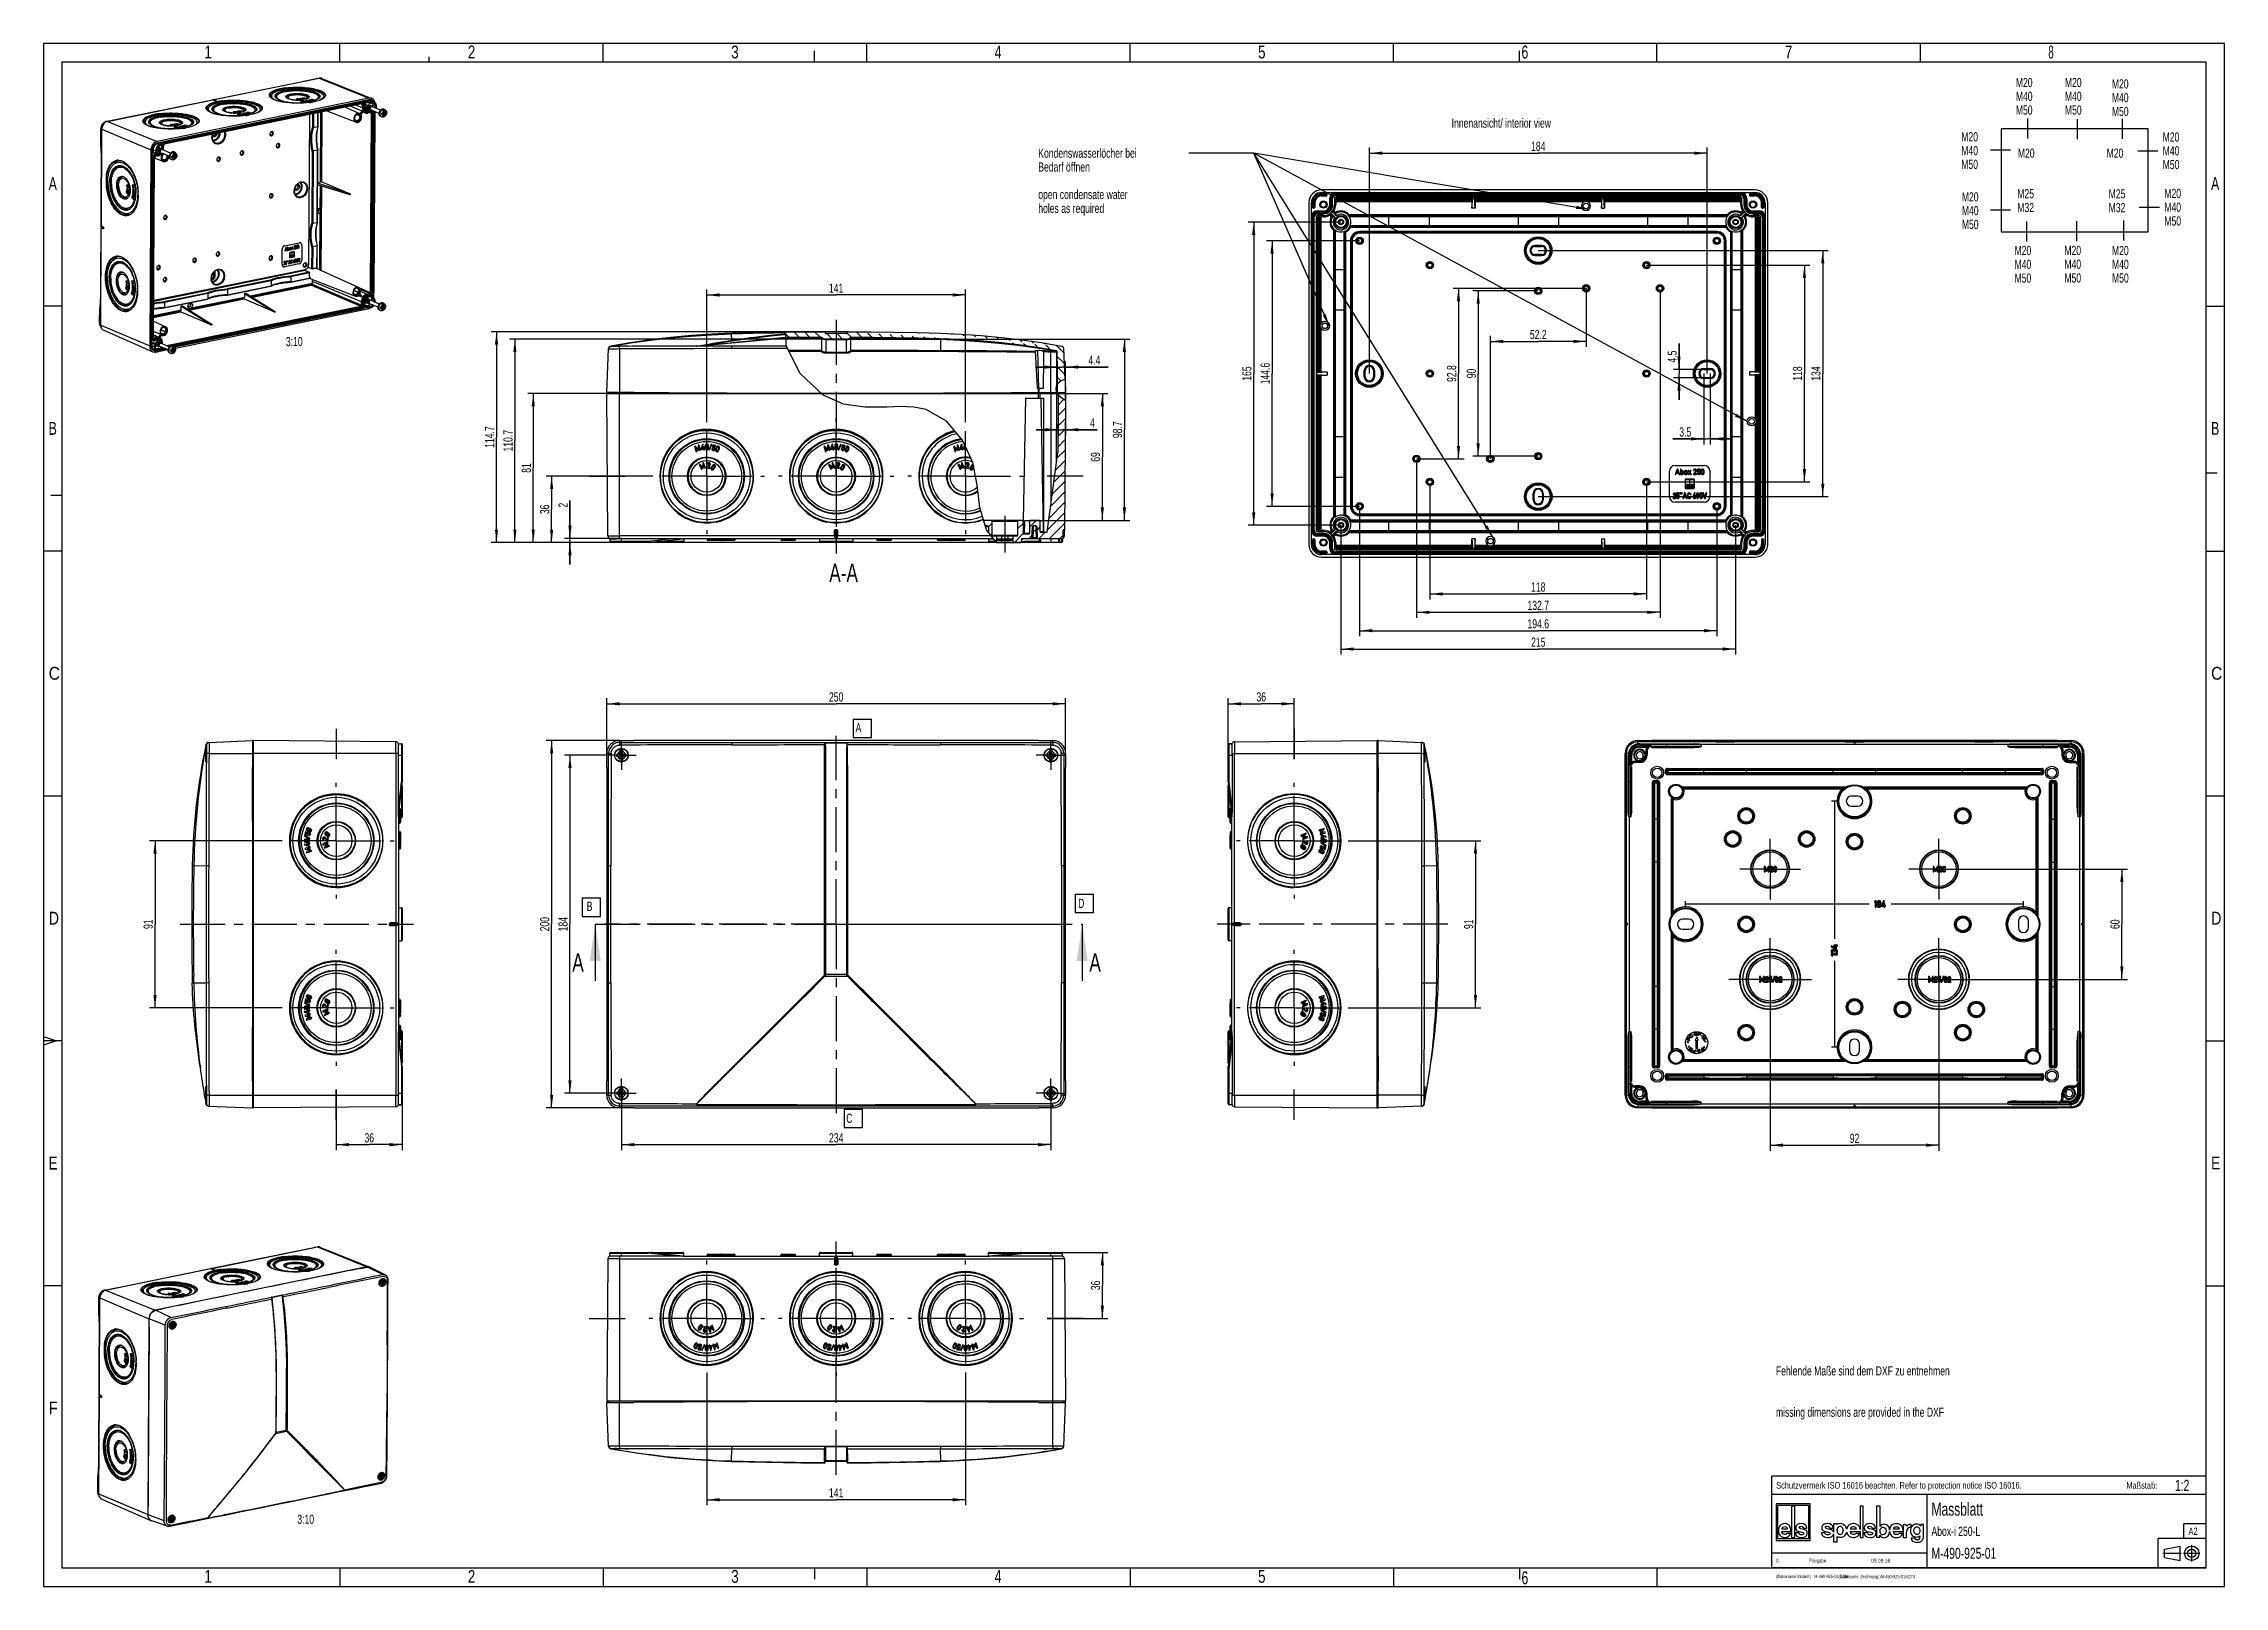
# Model space of a CAD drawing. Header units: millimetres. Extents: x 0 to 594, y 0 to 420.
import ezdxf

# ---------------------------------------------------------------- set-up
doc = ezdxf.new("R2010")
doc.units = ezdxf.units.MM
doc.header["$LTSCALE"] = 32.67
doc.linetypes.add('CENTER', pattern=[0.6, 0.375, -0.075, 0.075, -0.075])
doc.layers.get('0').update_dxf_attribs({"linetype": 'CONTINUOUS'})
for name, color, linetype in [('DECKEL_ABOX_250-520DXF_HATCHING', 7, 'CONTINUOUS'), ('DECKEL_ABOX_DXF_CONTINUOUS_LINE', 7, 'CONTINUOUS'), ('KASTEN_ABOX_250-5201_DXF_AXIS', 7, 'CONTINUOUS'), ('KASTEN_ABOX_250-520DXF_HATCHING', 7, 'CONTINUOUS'), ('KASTEN_ABOX_DXF_CONTINUOUS_LINE', 7, 'CONTINUOUS'), ('KURVEN', 7, 'CONTINUOUS'), ('M-490-925-01-5184_DXF_AXIS', 7, 'CONTINUOUS'), ('M-490-925-01-6274_DXF_DIMENSION', 7, 'CONTINUOUS'), ('M-490-925-01-6274_DXF_FORMAT', 7, 'CONTINUOUS'), ('M-490-925-01-6274_DXF_HATCHING', 7, 'CONTINUOUS'), ('M-490-925-01-6274_DXF_TEXT', 7, 'CONTINUOUS'), ('M-490-925-01DXF_CONTINUOUS_LINE', 7, 'CONTINUOUS'), ('SCHRAUBE_D9-DXF_CONTINUOUS_LINE', 7, 'CONTINUOUS')]:
    doc.layers.add(name, color=color, linetype=linetype)
doc.styles.get("Standard").update_dxf_attribs({"font": 'txt', "width": 0.7})
doc.styles.add('TEXTSTYLE_2', font='txt', dxfattribs={"width": 0.785714})
doc.styles.add('TEXTSTYLE_3', font='txt', dxfattribs={"width": 0.833333})
doc.styles.add('TEXTSTYLE_4', font='txt', dxfattribs={"width": 0.904762})
doc.styles.add('TEXTSTYLE_5', font='txt', dxfattribs={"width": 0.714286})
doc.styles.add('TEXTSTYLE_6', font='txt', dxfattribs={"width": 0.571429})
doc.styles.add('TEXTSTYLE_7', font='txt', dxfattribs={"width": 0.857143})
doc.styles.add('TEXTSTYLE_8', font='txt', dxfattribs={"width": 0.8})
doc.dimstyles.new('DIMSTYLE_1', dxfattribs={"dimtxt": 2.5, "dimasz": 3.5, "dimexe": 1.5, "dimexo": 0, "dimtad": 1, "dimdec": 0, "dimlfac": 2, "dimdsep": 46, "dimtxsty": 'Standard', "dimblk": '_FILLED', "dimblk1": '_FILLED', "dimblk2": '_FILLED', "dimcen": 0.09, "dimclrt": 5, "dimadec": 3, "dimazin": 2, "dimtp": 0.1, "dimtm": 0.1, "dimtfac": 1, "dimtdec": 0, "dimtofl": 0, "dimtmove": 0, "dimatfit": 3, "dimldrblk": '_FILLED', "dimfxl": 1, "dimtolj": 1, "dimarcsym": 0})
doc.dimstyles.new('DIMSTYLE_2', dxfattribs={"dimtxt": 2.5, "dimasz": 3.5, "dimexe": 1.5, "dimexo": 0, "dimtad": 1, "dimdec": 3, "dimlfac": 2, "dimdsep": 46, "dimtxsty": 'Standard', "dimblk": '_FILLED', "dimblk1": '_FILLED', "dimblk2": '_FILLED', "dimcen": 0.09, "dimclrt": 5, "dimadec": 3, "dimazin": 2, "dimtp": 0.3, "dimtm": 0.3, "dimtfac": 1, "dimtdec": 3, "dimtofl": 0, "dimtmove": 0, "dimatfit": 3, "dimldrblk": '_FILLED', "dimfxl": 1, "dimtolj": 1, "dimarcsym": 0})
doc.dimstyles.new('DIMSTYLE_3', dxfattribs={"dimtxt": 2.5, "dimasz": 3.5, "dimexe": 1.5, "dimexo": 0, "dimtad": 1, "dimdec": 3, "dimlfac": 2, "dimdsep": 46, "dimtxsty": 'Standard', "dimblk": '_FILLED', "dimblk1": '_FILLED', "dimblk2": '_FILLED', "dimcen": 0.09, "dimclrt": 5, "dimadec": 3, "dimazin": 2, "dimtp": 0.5, "dimtm": 0.5, "dimtfac": 1, "dimtdec": 3, "dimtofl": 0, "dimtmove": 0, "dimatfit": 3, "dimldrblk": '_FILLED', "dimfxl": 1, "dimtolj": 1, "dimarcsym": 0})
doc.dimstyles.new('DIMSTYLE_4', dxfattribs={"dimtxt": 2.5, "dimasz": 3.5, "dimexe": 1.5, "dimexo": 0, "dimtad": 1, "dimdec": 3, "dimlfac": 2, "dimdsep": 46, "dimtxsty": 'Standard', "dimblk": '_FILLED', "dimblk1": '_FILLED', "dimblk2": '_FILLED', "dimcen": 0.09, "dimclrt": 5, "dimadec": 3, "dimazin": 2, "dimtp": 0.1, "dimtm": 0.1, "dimtfac": 1, "dimtdec": 3, "dimtofl": 0, "dimtmove": 0, "dimatfit": 3, "dimldrblk": '_FILLED', "dimfxl": 1, "dimtolj": 1, "dimarcsym": 0})
doc.dimstyles.new('DIMSTYLE_5', dxfattribs={"dimtxt": 2.5, "dimasz": 3.5, "dimexe": 1.5, "dimexo": 0, "dimtad": 1, "dimdec": 1, "dimlfac": 2, "dimdsep": 46, "dimtxsty": 'Standard', "dimblk": '_FILLED', "dimblk1": '_FILLED', "dimblk2": '_FILLED', "dimcen": 0.09, "dimclrt": 5, "dimadec": 3, "dimazin": 2, "dimtp": 0.3, "dimtm": 0.3, "dimtfac": 1, "dimtdec": 1, "dimtofl": 0, "dimtmove": 0, "dimatfit": 3, "dimldrblk": '_FILLED', "dimfxl": 1, "dimtolj": 1, "dimarcsym": 0})
doc.dimstyles.new('DIMSTYLE_6', dxfattribs={"dimtxt": 2.5, "dimasz": 3.5, "dimexe": 1.5, "dimexo": 0, "dimtad": 1, "dimdec": 1, "dimlfac": 2, "dimdsep": 46, "dimtxsty": 'Standard', "dimblk": '_FILLED', "dimblk1": '_FILLED', "dimblk2": '_FILLED', "dimcen": 0.09, "dimclrt": 5, "dimadec": 3, "dimazin": 2, "dimtp": 0.1, "dimtm": 0.1, "dimtfac": 1, "dimtdec": 1, "dimtofl": 0, "dimtmove": 0, "dimatfit": 3, "dimldrblk": '_FILLED', "dimfxl": 1, "dimtolj": 1, "dimarcsym": 0})
doc.dimstyles.get("Standard").update_dxf_attribs({"dimtxt": 2.5, "dimasz": 3.5, "dimexe": 1.5, "dimexo": 0, "dimtad": 1, "dimdec": 3, "dimdsep": 46, "dimtxsty": 'Standard', "dimblk": '_FILLED', "dimblk1": '_FILLED', "dimblk2": '_FILLED', "dimcen": 0.09, "dimclrt": 5, "dimadec": 3, "dimazin": 2, "dimtol": 1, "dimtp": 0.005, "dimtm": 0.005, "dimtfac": 1, "dimtdec": 3, "dimtofl": 0, "dimtmove": 0, "dimatfit": 3, "dimldrblk": '_FILLED', "dimfxl": 1, "dimtolj": 1, "dimarcsym": 0})

msp = doc.modelspace()

# ---------------------------------------------------------------- texts
at = {"layer": 'M-490-925-01-6274_DXF_FORMAT', "color": 5, "linetype": 'Continuous', "char_height": 3.493164, "attachment_point": 1, "line_spacing_factor": 0.9}
for s, insert, width, style in [('\\Q0.000018724;1', (43.79072, 419.46321), 2.9941406, 'TEXTSTYLE_2'), ('\\Q0.000018724;2', (115.54072, 419.46321), 4.1169433, 'TEXTSTYLE_2'), ('\\Q0.000018724;3', (187.29072, 419.46321), 3.7426757, 'TEXTSTYLE_2'), ('\\Q0.000018724;4', (259.04073, 419.46321), 4.1169433, 'TEXTSTYLE_5'), ('\\Q0.000018724;5', (330.79073, 419.46321), 3.7426757, 'TEXTSTYLE_2'), ('\\Q0.000018724;6', (402.54072, 419.46321), 4.1169433, 'TEXTSTYLE_5'), ('\\Q0.000018724;7', (474.29072, 419.46321), 4.1169433, 'TEXTSTYLE_2'), ('\\Q0.000018724;8', (546.04072, 419.46321), 4.1169433, 'TEXTSTYLE_6'), ('\\Q0.000018724;A', (1.37997, 383.6598), 4.4912109, 'TEXTSTYLE_5'), ('\\Q0.000018724;A', (590.38024, 383.66843), 4.4912109, 'TEXTSTYLE_5'), ('\\Q0.000018724;B', (1.37997, 316.9898), 4.1169433, 'TEXTSTYLE_5'), ('\\Q0.000018724;B', (590.38024, 316.99843), 4.1169433, 'TEXTSTYLE_5'), ('\\Q0.000018724;C', (1.37997, 250.3198), 4.366455, 'TEXTSTYLE_4'), ('\\Q0.000018724;C', (590.38024, 250.32843), 4.366455, 'TEXTSTYLE_4'), ('\\Q0.000018724;D', (1.37997, 183.6498), 4.7407226, 'TEXTSTYLE_3'), ('\\Q0.000018724;D', (590.38024, 183.65843), 4.7407226, 'TEXTSTYLE_3'), ('\\Q0.000018724;E', (1.37997, 116.9798), 3.7426757, 'TEXTSTYLE_2'), ('\\Q0.000018724;E', (590.38024, 116.98843), 3.7426757, 'TEXTSTYLE_2'), ('\\Q0.000018724;F', (1.37997, 50.30979), 3.7426757, 'TEXTSTYLE_7'), ('\\Q0.000018724;1', (43.79073, 4.46315), 2.9941406, 'TEXTSTYLE_2'), ('\\Q0.000018724;2', (115.54073, 4.46315), 4.1169433, 'TEXTSTYLE_2'), ('\\Q0.000018724;3', (187.29073, 4.46315), 3.7426757, 'TEXTSTYLE_2'), ('\\Q0.000018724;4', (259.04073, 4.46315), 4.1169433, 'TEXTSTYLE_5'), ('\\Q0.000018724;5', (330.79073, 4.46315), 3.7426757, 'TEXTSTYLE_2'), ('\\Q0.000018724;6', (402.5431, 4.08083), 4.1169433, 'TEXTSTYLE_5')]:
    msp.add_mtext(s, dxfattribs=dict(at, insert=insert, width=width, style=style))
at = {"layer": 'M-490-925-01-6274_DXF_TEXT', "color": 5, "linetype": 'Continuous', "line_spacing_factor": 0.9}
for s, insert, char_height, width, attachment_point in [('M20\\PM40\\PM50', (537.19898, 410.66538), 2.5, 9.8214286, 1), ('M20\\PM40\\PM50', (550.55921, 410.66538), 2.5, 9.8214286, 1), ('M20\\PM40\\PM50', (563.35886, 410.29166), 2.5, 9.8214286, 1), ('Innenansicht/ interior view', (383.52825, 399.61516), 2.5, 69.8214286, 1), ('M20\\PM40\\PM50', (522.33333, 395.88314), 2.5, 9.8214286, 1), ('M20\\PM40\\PM50', (577.18674, 395.83172), 2.5, 9.8214286, 1), ('Kondenswasserlöcher bei\\PBedarf öffnen\\P \\Popen condensate water \\Pholes as required', (270.93135, 391.4303), 2.5, 61.5535714, 1), ('M20', (537.74986, 391.4303), 2.5, 9.8214286, 1), ('M20', (561.92045, 391.4303), 2.5, 9.8214286, 1), ('M25\\PM32', (537.5973, 380.38341), 2.5, 9.5535714, 1), ('M25\\PM32', (562.48102, 380.36677), 2.5, 9.5535714, 1), ('M20\\PM40\\PM50', (577.65096, 380.46859), 2.5, 9.8214286, 1), ('M20\\PM40\\PM50', (522.49477, 379.53397), 2.5, 9.8214286, 1), ('M20\\PM40\\PM50', (536.83987, 364.92198), 2.5, 9.8214286, 1), ('M20\\PM40\\PM50', (550.41916, 364.96168), 2.5, 9.8214286, 1), ('M20\\PM40\\PM50', (563.38698, 364.92805), 2.5, 9.8214286, 1), ('3:10', (70.55611, 340.13918), 2.5, 9.1071429, 3), ('A-A', (221.80332, 278.42922), 5, 18.2142857, 3), ('A', (221.16554, 235.03563), 2.5, 3.9285714, 1), ('B', (147.92792, 186.39863), 2.5, 3.6607143, 1), ('D', (281.79129, 187.17682), 2.5, 4.1071429, 1), ('C', (218.63134, 128.69045), 2.5, 3.8392857, 1), ('Fehlende Maße sind dem DXF zu entnehmen\\P \\P \\Pmissing dimensions are provided in the DXF', (471.85005, 59.91986), 2.5, 111.6071429, 1), ('3:10', (73.67169, 19.52564), 2.5, 9.1071429, 3)]:
    msp.add_mtext(s, dxfattribs=dict(at, insert=insert, char_height=char_height, width=width, attachment_point=attachment_point))

# ---------------------------------------------------------------- blocks, each defined once
blk = doc.blocks.new('_FILLED')
at = {"color": 0, "linetype": 'ByBlock'}
blk.add_solid([(0, 0), (-1, 0.125), (-1, -0.125)], dxfattribs=at)
blk = doc.blocks.new('*D2')
at = {"layer": 'M-490-925-01-6274_DXF_DIMENSION', "color": 2, "linetype": 'Continuous', "transparency": 16777216}
for p, q in [((143.37, 285.26), (143.37, 295.65)), ((143.37, 295.65), (143.37, 284.74)), ((157.37, 285.26), (141.87, 285.26)), ((154.47, 284.22), (141.87, 284.22)), ((143.37, 278.22), (143.37, 284.74)), ((143.37, 284.22), (143.37, 278.22))]:
    blk.add_line(p, q, dxfattribs=at)
at = {"layer": 'M-490-925-01-6274_DXF_DIMENSION', "color": 2, "linetype": 'Continuous', "transparency": 16777216, "xscale": 3.5, "yscale": 3.5, "zscale": 3.5}
for p, rotation in [((143.37, 285.26), 270), ((143.37, 284.22), 90)]:
    blk.add_blockref('_FILLED', p, dxfattribs=dict(at, rotation=rotation))
at = {"layer": 'M-490-925-01-6274_DXF_DIMENSION', "color": 5, "linetype": 'Continuous', "transparency": 16777216, "insert": (140.24, 293.69), "char_height": 2.5, "width": 2.9464, "attachment_point": 1, "rotation": 90, "line_spacing_factor": 0.9}
blk.add_mtext('2', dxfattribs=at)
blk = doc.blocks.new('*D3')
at = {"layer": 'M-490-925-01-6274_DXF_DIMENSION', "color": 2, "linetype": 'Continuous', "transparency": 16777216}
for p, q in [((164.87, 302.22), (136.87, 302.22)), ((138.37, 302.22), (138.37, 293.22)), ((138.37, 284.22), (138.37, 293.22)), ((157.37, 284.22), (136.87, 284.22))]:
    blk.add_line(p, q, dxfattribs=at)
at = {"layer": 'M-490-925-01-6274_DXF_DIMENSION', "color": 2, "linetype": 'Continuous', "transparency": 16777216, "xscale": 3.5, "yscale": 3.5, "zscale": 3.5}
for p, rotation in [((138.37, 302.22), 90), ((138.37, 284.22), 270)]:
    blk.add_blockref('_FILLED', p, dxfattribs=dict(at, rotation=rotation))
at = {"layer": 'M-490-925-01-6274_DXF_DIMENSION', "color": 5, "linetype": 'Continuous', "transparency": 16777216, "insert": (135.24, 293.22), "char_height": 2.5, "width": 5.625, "attachment_point": 2, "rotation": 90, "line_spacing_factor": 0.9}
blk.add_mtext('36', dxfattribs=at)
blk = doc.blocks.new('*D4')
at = {"layer": 'M-490-925-01-6274_DXF_DIMENSION', "color": 2, "linetype": 'Continuous', "transparency": 16777216}
for p, q in [((153.37, 324.72), (131.87, 324.72)), ((133.37, 324.72), (133.37, 304.47)), ((133.37, 284.22), (133.37, 304.47)), ((154.47, 284.22), (131.87, 284.22))]:
    blk.add_line(p, q, dxfattribs=at)
at = {"layer": 'M-490-925-01-6274_DXF_DIMENSION', "color": 2, "linetype": 'Continuous', "transparency": 16777216, "xscale": 3.5, "yscale": 3.5, "zscale": 3.5}
for p, rotation in [((133.37, 324.72), 90), ((133.37, 284.22), 270)]:
    blk.add_blockref('_FILLED', p, dxfattribs=dict(at, rotation=rotation))
at = {"layer": 'M-490-925-01-6274_DXF_DIMENSION', "color": 5, "linetype": 'Continuous', "transparency": 16777216, "insert": (130.24, 304.47), "char_height": 2.5, "width": 5.0893, "attachment_point": 2, "rotation": 90, "line_spacing_factor": 0.9}
blk.add_mtext('81', dxfattribs=at)
blk = doc.blocks.new('*D5')
at = {"layer": 'M-490-925-01-6274_DXF_DIMENSION', "color": 2, "linetype": 'Continuous', "transparency": 16777216}
for p, q in [((79.7, 135.29), (79.7, 118.75)), ((97.7, 131.36), (97.7, 118.75)), ((79.7, 120.25), (88.7, 120.25)), ((97.7, 120.25), (88.7, 120.25))]:
    blk.add_line(p, q, dxfattribs=at)
at = {"layer": 'M-490-925-01-6274_DXF_DIMENSION', "color": 2, "linetype": 'Continuous', "transparency": 16777216, "xscale": 3.5, "yscale": 3.5, "zscale": 3.5, "rotation": 180}
blk.add_blockref('_FILLED', (79.7, 120.25), dxfattribs=at)
at = {"layer": 'M-490-925-01-6274_DXF_DIMENSION', "color": 2, "linetype": 'Continuous', "transparency": 16777216, "xscale": 3.5, "yscale": 3.5, "zscale": 3.5}
blk.add_blockref('_FILLED', (97.7, 120.25), dxfattribs=at)
at = {"layer": 'M-490-925-01-6274_DXF_DIMENSION', "color": 5, "linetype": 'Continuous', "transparency": 16777216, "insert": (88.7, 123.37), "char_height": 2.5, "width": 5.625, "attachment_point": 2, "line_spacing_factor": 0.9}
blk.add_mtext('36', dxfattribs=at)
blk = doc.blocks.new('*D6')
at = {"layer": 'M-490-925-01-6274_DXF_DIMENSION', "color": 2, "linetype": 'Continuous', "transparency": 16777216}
for p, q in [((63.95, 203.01), (28.85, 203.01)), ((30.35, 203.01), (30.35, 180.26)), ((30.35, 157.51), (30.35, 180.26)), ((63.95, 157.51), (28.85, 157.51))]:
    blk.add_line(p, q, dxfattribs=at)
at = {"layer": 'M-490-925-01-6274_DXF_DIMENSION', "color": 2, "linetype": 'Continuous', "transparency": 16777216, "xscale": 3.5, "yscale": 3.5, "zscale": 3.5}
for p, rotation in [((30.35, 203.01), 90), ((30.35, 157.51), 270)]:
    blk.add_blockref('_FILLED', p, dxfattribs=dict(at, rotation=rotation))
at = {"layer": 'M-490-925-01-6274_DXF_DIMENSION', "color": 5, "linetype": 'Continuous', "transparency": 16777216, "insert": (27.23, 180.26), "char_height": 2.5, "width": 5.0893, "attachment_point": 2, "rotation": 90, "line_spacing_factor": 0.9}
blk.add_mtext('91', dxfattribs=at)
blk = doc.blocks.new('*D7')
at = {"layer": 'M-490-925-01-6274_DXF_DIMENSION', "color": 2, "linetype": 'Continuous', "transparency": 16777216}
for p, q in [((156.87, 230.26), (136.87, 230.26)), ((138.37, 230.26), (138.37, 180.26)), ((138.37, 130.26), (138.37, 180.26)), ((156.87, 130.26), (136.87, 130.26))]:
    blk.add_line(p, q, dxfattribs=at)
at = {"layer": 'M-490-925-01-6274_DXF_DIMENSION', "color": 2, "linetype": 'Continuous', "transparency": 16777216, "xscale": 3.5, "yscale": 3.5, "zscale": 3.5}
for p, rotation in [((138.37, 230.26), 90), ((138.37, 130.26), 270)]:
    blk.add_blockref('_FILLED', p, dxfattribs=dict(at, rotation=rotation))
at = {"layer": 'M-490-925-01-6274_DXF_DIMENSION', "color": 5, "linetype": 'Continuous', "transparency": 16777216, "insert": (135.24, 180.26), "char_height": 2.5, "width": 8.8393, "attachment_point": 2, "rotation": 90, "line_spacing_factor": 0.9}
blk.add_mtext('200', dxfattribs=at)
blk = doc.blocks.new('*D8')
at = {"layer": 'M-490-925-01-6274_DXF_DIMENSION', "color": 2, "linetype": 'Continuous', "transparency": 16777216}
for p, q in [((277.27, 90.93), (289.88, 90.93)), ((288.38, 90.93), (288.38, 81.93)), ((288.38, 72.93), (288.38, 81.93)), ((273.34, 72.93), (289.88, 72.93))]:
    blk.add_line(p, q, dxfattribs=at)
at = {"layer": 'M-490-925-01-6274_DXF_DIMENSION', "color": 2, "linetype": 'Continuous', "transparency": 16777216, "xscale": 3.5, "yscale": 3.5, "zscale": 3.5}
for p, rotation in [((288.38, 90.93), 90), ((288.38, 72.93), 270)]:
    blk.add_blockref('_FILLED', p, dxfattribs=dict(at, rotation=rotation))
at = {"layer": 'M-490-925-01-6274_DXF_DIMENSION', "color": 5, "linetype": 'Continuous', "transparency": 16777216, "insert": (285.25, 81.93), "char_height": 2.5, "width": 5.625, "attachment_point": 2, "rotation": 90, "line_spacing_factor": 0.9}
blk.add_mtext('36', dxfattribs=at)
blk = doc.blocks.new('*D9')
at = {"layer": 'M-490-925-01-6274_DXF_DIMENSION', "color": 2, "linetype": 'Continuous', "transparency": 16777216}
for p, q in [((322.66, 229.16), (322.66, 241.77)), ((322.66, 240.27), (331.66, 240.27)), ((340.66, 240.27), (331.66, 240.27)), ((340.66, 225.22), (340.66, 241.77))]:
    blk.add_line(p, q, dxfattribs=at)
at = {"layer": 'M-490-925-01-6274_DXF_DIMENSION', "color": 2, "linetype": 'Continuous', "transparency": 16777216, "xscale": 3.5, "yscale": 3.5, "zscale": 3.5, "rotation": 180}
blk.add_blockref('_FILLED', (322.66, 240.27), dxfattribs=at)
at = {"layer": 'M-490-925-01-6274_DXF_DIMENSION', "color": 2, "linetype": 'Continuous', "transparency": 16777216, "xscale": 3.5, "yscale": 3.5, "zscale": 3.5}
blk.add_blockref('_FILLED', (340.66, 240.27), dxfattribs=at)
at = {"layer": 'M-490-925-01-6274_DXF_DIMENSION', "color": 5, "linetype": 'Continuous', "transparency": 16777216, "insert": (331.66, 243.39), "char_height": 2.5, "width": 5.625, "attachment_point": 2, "line_spacing_factor": 0.9}
blk.add_mtext('36', dxfattribs=at)
blk = doc.blocks.new('*D10')
at = {"layer": 'M-490-925-01-6274_DXF_DIMENSION', "color": 2, "linetype": 'Continuous', "transparency": 16777216}
for p, q in [((356.41, 203.01), (391.51, 203.01)), ((390.01, 203.01), (390.01, 180.26)), ((390.01, 157.51), (390.01, 180.26)), ((356.41, 157.51), (391.51, 157.51))]:
    blk.add_line(p, q, dxfattribs=at)
at = {"layer": 'M-490-925-01-6274_DXF_DIMENSION', "color": 2, "linetype": 'Continuous', "transparency": 16777216, "xscale": 3.5, "yscale": 3.5, "zscale": 3.5}
for p, rotation in [((390.01, 203.01), 90), ((390.01, 157.51), 270)]:
    blk.add_blockref('_FILLED', p, dxfattribs=dict(at, rotation=rotation))
at = {"layer": 'M-490-925-01-6274_DXF_DIMENSION', "color": 5, "linetype": 'Continuous', "transparency": 16777216, "insert": (386.89, 180.26), "char_height": 2.5, "width": 5.0893, "attachment_point": 2, "rotation": 90, "line_spacing_factor": 0.9}
blk.add_mtext('91', dxfattribs=at)
blk = doc.blocks.new('*D11')
at = {"layer": 'M-490-925-01-6274_DXF_DIMENSION', "color": 2, "linetype": 'Continuous', "transparency": 16777216}
for p, q in [((153.37, 226.26), (141.87, 226.26)), ((143.37, 226.26), (143.37, 180.26)), ((143.37, 134.26), (143.37, 180.26)), ((153.37, 134.26), (141.87, 134.26))]:
    blk.add_line(p, q, dxfattribs=at)
at = {"layer": 'M-490-925-01-6274_DXF_DIMENSION', "color": 2, "linetype": 'Continuous', "transparency": 16777216, "xscale": 3.5, "yscale": 3.5, "zscale": 3.5}
for p, rotation in [((143.37, 226.26), 90), ((143.37, 134.26), 270)]:
    blk.add_blockref('_FILLED', p, dxfattribs=dict(at, rotation=rotation))
at = {"layer": 'M-490-925-01-6274_DXF_DIMENSION', "color": 5, "linetype": 'Continuous', "transparency": 16777216, "insert": (140.24, 180.26), "char_height": 2.5, "width": 8.0357, "attachment_point": 2, "rotation": 90, "line_spacing_factor": 0.9}
blk.add_mtext('184', dxfattribs=at)
blk = doc.blocks.new('*D12')
at = {"layer": 'M-490-925-01-6274_DXF_DIMENSION', "color": 2, "linetype": 'Continuous', "transparency": 16777216}
for p, q in [((407.11, 363.68), (486.11, 363.68)), ((484.61, 363.68), (484.61, 330.18)), ((484.61, 296.68), (484.61, 330.18)), ((407.11, 296.68), (486.11, 296.68))]:
    blk.add_line(p, q, dxfattribs=at)
at = {"layer": 'M-490-925-01-6274_DXF_DIMENSION', "color": 2, "linetype": 'Continuous', "transparency": 16777216, "xscale": 3.5, "yscale": 3.5, "zscale": 3.5}
for p, rotation in [((484.61, 363.68), 90), ((484.61, 296.68), 270)]:
    blk.add_blockref('_FILLED', p, dxfattribs=dict(at, rotation=rotation))
at = {"layer": 'M-490-925-01-6274_DXF_DIMENSION', "color": 5, "linetype": 'Continuous', "transparency": 16777216, "insert": (481.48, 330.18), "char_height": 2.5, "width": 7.7679, "attachment_point": 2, "rotation": 90, "line_spacing_factor": 0.9}
blk.add_mtext('134', dxfattribs=at)
blk = doc.blocks.new('*D13')
at = {"layer": 'M-490-925-01-6274_DXF_DIMENSION', "color": 2, "linetype": 'Continuous', "transparency": 16777216}
for p, q in [((361.11, 330.18), (361.11, 391.68)), ((361.11, 390.18), (407.11, 390.18)), ((453.11, 390.18), (407.11, 390.18)), ((453.11, 330.18), (453.11, 391.68))]:
    blk.add_line(p, q, dxfattribs=at)
at = {"layer": 'M-490-925-01-6274_DXF_DIMENSION', "color": 2, "linetype": 'Continuous', "transparency": 16777216, "xscale": 3.5, "yscale": 3.5, "zscale": 3.5, "rotation": 180}
blk.add_blockref('_FILLED', (361.11, 390.18), dxfattribs=at)
at = {"layer": 'M-490-925-01-6274_DXF_DIMENSION', "color": 2, "linetype": 'Continuous', "transparency": 16777216, "xscale": 3.5, "yscale": 3.5, "zscale": 3.5}
blk.add_blockref('_FILLED', (453.11, 390.18), dxfattribs=at)
at = {"layer": 'M-490-925-01-6274_DXF_DIMENSION', "color": 5, "linetype": 'Continuous', "transparency": 16777216, "insert": (407.11, 393.31), "char_height": 2.5, "width": 8.0357, "attachment_point": 2, "line_spacing_factor": 0.9}
blk.add_mtext('184', dxfattribs=at)
blk = doc.blocks.new('*D14')
at = {"layer": 'M-490-925-01-6274_DXF_DIMENSION', "color": 2, "linetype": 'Continuous', "transparency": 16777216}
for p, q in [((153.37, 226.76), (153.37, 241.77)), ((153.37, 240.27), (215.87, 240.27)), ((278.37, 240.27), (215.87, 240.27)), ((278.37, 226.76), (278.37, 241.77))]:
    blk.add_line(p, q, dxfattribs=at)
at = {"layer": 'M-490-925-01-6274_DXF_DIMENSION', "color": 2, "linetype": 'Continuous', "transparency": 16777216, "xscale": 3.5, "yscale": 3.5, "zscale": 3.5, "rotation": 180}
blk.add_blockref('_FILLED', (153.37, 240.27), dxfattribs=at)
at = {"layer": 'M-490-925-01-6274_DXF_DIMENSION', "color": 2, "linetype": 'Continuous', "transparency": 16777216, "xscale": 3.5, "yscale": 3.5, "zscale": 3.5}
blk.add_blockref('_FILLED', (278.37, 240.27), dxfattribs=at)
at = {"layer": 'M-490-925-01-6274_DXF_DIMENSION', "color": 5, "linetype": 'Continuous', "transparency": 16777216, "insert": (215.87, 243.39), "char_height": 2.5, "width": 8.5714, "attachment_point": 2, "line_spacing_factor": 0.9}
blk.add_mtext('250', dxfattribs=at)
blk = doc.blocks.new('*D15')
at = {"layer": 'M-490-925-01-6274_DXF_DIMENSION', "color": 2, "linetype": 'Continuous', "transparency": 16777216}
for p, q in [((353.36, 288.93), (353.36, 253.68)), ((460.86, 288.93), (460.86, 253.68)), ((353.36, 255.18), (407.11, 255.18)), ((460.86, 255.18), (407.11, 255.18))]:
    blk.add_line(p, q, dxfattribs=at)
at = {"layer": 'M-490-925-01-6274_DXF_DIMENSION', "color": 2, "linetype": 'Continuous', "transparency": 16777216, "xscale": 3.5, "yscale": 3.5, "zscale": 3.5, "rotation": 180}
blk.add_blockref('_FILLED', (353.36, 255.18), dxfattribs=at)
at = {"layer": 'M-490-925-01-6274_DXF_DIMENSION', "color": 2, "linetype": 'Continuous', "transparency": 16777216, "xscale": 3.5, "yscale": 3.5, "zscale": 3.5}
blk.add_blockref('_FILLED', (460.86, 255.18), dxfattribs=at)
at = {"layer": 'M-490-925-01-6274_DXF_DIMENSION', "color": 5, "linetype": 'Continuous', "transparency": 16777216, "insert": (407.11, 258.31), "char_height": 2.5, "width": 7.7679, "attachment_point": 2, "line_spacing_factor": 0.9}
blk.add_mtext('215', dxfattribs=at)
blk = doc.blocks.new('*D16')
at = {"layer": 'M-490-925-01-6274_DXF_DIMENSION', "color": 2, "linetype": 'Continuous', "transparency": 16777216}
for p, q in [((445.45, 331.31), (445.45, 338.33)), ((445.45, 338.33), (445.45, 330.18)), ((452.23, 331.31), (443.95, 331.31)), ((452.23, 329.06), (443.95, 329.06)), ((445.45, 323.06), (445.45, 330.18)), ((445.45, 329.06), (445.45, 323.06))]:
    blk.add_line(p, q, dxfattribs=at)
at = {"layer": 'M-490-925-01-6274_DXF_DIMENSION', "color": 2, "linetype": 'Continuous', "transparency": 16777216, "xscale": 3.5, "yscale": 3.5, "zscale": 3.5}
for p, rotation in [((445.45, 331.31), 270), ((445.45, 329.06), 90)]:
    blk.add_blockref('_FILLED', p, dxfattribs=dict(at, rotation=rotation))
at = {"layer": 'M-490-925-01-6274_DXF_DIMENSION', "color": 5, "linetype": 'Continuous', "transparency": 16777216, "insert": (442.32, 333.15), "char_height": 2.5, "width": 7.7679, "attachment_point": 1, "rotation": 90, "line_spacing_factor": 0.9}
blk.add_mtext('4.5', dxfattribs=at)
blk = doc.blocks.new('*D17')
at = {"layer": 'M-490-925-01-6274_DXF_DIMENSION', "color": 2, "linetype": 'Continuous', "transparency": 16777216}
for p, q in [((452.23, 330.18), (452.23, 310.9)), ((453.98, 330.18), (453.98, 310.9)), ((452.23, 312.4), (443.78, 312.4)), ((443.78, 312.4), (453.11, 312.4)), ((459.98, 312.4), (453.11, 312.4)), ((453.98, 312.4), (459.98, 312.4))]:
    blk.add_line(p, q, dxfattribs=at)
at = {"layer": 'M-490-925-01-6274_DXF_DIMENSION', "color": 2, "linetype": 'Continuous', "transparency": 16777216, "xscale": 3.5, "yscale": 3.5, "zscale": 3.5}
blk.add_blockref('_FILLED', (452.23, 312.4), dxfattribs=at)
at = {"layer": 'M-490-925-01-6274_DXF_DIMENSION', "color": 2, "linetype": 'Continuous', "transparency": 16777216, "xscale": 3.5, "yscale": 3.5, "zscale": 3.5, "rotation": 180}
blk.add_blockref('_FILLED', (453.98, 312.4), dxfattribs=at)
at = {"layer": 'M-490-925-01-6274_DXF_DIMENSION', "color": 5, "linetype": 'Continuous', "transparency": 16777216, "insert": (448.78, 315.52), "char_height": 2.5, "width": 7.5, "attachment_point": 3, "line_spacing_factor": 0.9}
blk.add_mtext('3.5', dxfattribs=at)
blk = doc.blocks.new('*D18')
at = {"layer": 'M-490-925-01-6274_DXF_DIMENSION', "color": 2, "linetype": 'Continuous', "transparency": 16777216}
for p, q in [((157.37, 134.26), (157.37, 118.75)), ((274.37, 134.26), (274.37, 118.75)), ((157.37, 120.25), (215.87, 120.25)), ((274.37, 120.25), (215.87, 120.25))]:
    blk.add_line(p, q, dxfattribs=at)
at = {"layer": 'M-490-925-01-6274_DXF_DIMENSION', "color": 2, "linetype": 'Continuous', "transparency": 16777216, "xscale": 3.5, "yscale": 3.5, "zscale": 3.5, "rotation": 180}
blk.add_blockref('_FILLED', (157.37, 120.25), dxfattribs=at)
at = {"layer": 'M-490-925-01-6274_DXF_DIMENSION', "color": 2, "linetype": 'Continuous', "transparency": 16777216, "xscale": 3.5, "yscale": 3.5, "zscale": 3.5}
blk.add_blockref('_FILLED', (274.37, 120.25), dxfattribs=at)
at = {"layer": 'M-490-925-01-6274_DXF_DIMENSION', "color": 5, "linetype": 'Continuous', "transparency": 16777216, "insert": (215.87, 123.37), "char_height": 2.5, "width": 8.5714, "attachment_point": 2, "line_spacing_factor": 0.9}
blk.add_mtext('234', dxfattribs=at)
blk = doc.blocks.new('*D19')
at = {"layer": 'M-490-925-01-6274_DXF_DIMENSION', "color": 2, "linetype": 'Continuous', "transparency": 16777216}
for p, q in [((353.36, 371.43), (328.11, 371.43)), ((329.61, 371.43), (329.61, 330.18)), ((329.61, 288.93), (329.61, 330.18)), ((353.36, 288.93), (328.11, 288.93))]:
    blk.add_line(p, q, dxfattribs=at)
at = {"layer": 'M-490-925-01-6274_DXF_DIMENSION', "color": 2, "linetype": 'Continuous', "transparency": 16777216, "xscale": 3.5, "yscale": 3.5, "zscale": 3.5}
for p, rotation in [((329.61, 371.43), 90), ((329.61, 288.93), 270)]:
    blk.add_blockref('_FILLED', p, dxfattribs=dict(at, rotation=rotation))
at = {"layer": 'M-490-925-01-6274_DXF_DIMENSION', "color": 5, "linetype": 'Continuous', "transparency": 16777216, "insert": (326.48, 330.18), "char_height": 2.5, "width": 7.7679, "attachment_point": 2, "rotation": 90, "line_spacing_factor": 0.9}
blk.add_mtext('165', dxfattribs=at)
blk = doc.blocks.new('*D20')
at = {"layer": 'M-490-925-01-6274_DXF_DIMENSION', "color": 2, "linetype": 'Continuous', "transparency": 16777216}
for p, q in [((218.73, 339.57), (295.88, 339.57)), ((294.38, 339.57), (294.38, 314.89)), ((294.38, 290.22), (294.38, 314.89)), ((267.37, 290.22), (295.88, 290.22))]:
    blk.add_line(p, q, dxfattribs=at)
at = {"layer": 'M-490-925-01-6274_DXF_DIMENSION', "color": 2, "linetype": 'Continuous', "transparency": 16777216, "xscale": 3.5, "yscale": 3.5, "zscale": 3.5}
for p, rotation in [((294.38, 339.57), 90), ((294.38, 290.22), 270)]:
    blk.add_blockref('_FILLED', p, dxfattribs=dict(at, rotation=rotation))
at = {"layer": 'M-490-925-01-6274_DXF_DIMENSION', "color": 5, "linetype": 'Continuous', "transparency": 16777216, "insert": (291.25, 314.89), "char_height": 2.5, "width": 10.9821, "attachment_point": 2, "rotation": 90, "line_spacing_factor": 0.9}
blk.add_mtext('98.7', dxfattribs=at)
blk = doc.blocks.new('*D21')
at = {"layer": 'M-490-925-01-6274_DXF_DIMENSION', "color": 2, "linetype": 'Continuous', "transparency": 16777216}
for p, q in [((274.87, 324.72), (289.88, 324.72)), ((288.38, 324.72), (288.38, 307.47)), ((288.38, 290.22), (288.38, 307.47)), ((267.37, 290.22), (289.88, 290.22))]:
    blk.add_line(p, q, dxfattribs=at)
at = {"layer": 'M-490-925-01-6274_DXF_DIMENSION', "color": 2, "linetype": 'Continuous', "transparency": 16777216, "xscale": 3.5, "yscale": 3.5, "zscale": 3.5}
for p, rotation in [((288.38, 324.72), 90), ((288.38, 290.22), 270)]:
    blk.add_blockref('_FILLED', p, dxfattribs=dict(at, rotation=rotation))
at = {"layer": 'M-490-925-01-6274_DXF_DIMENSION', "color": 5, "linetype": 'Continuous', "transparency": 16777216, "insert": (285.25, 307.47), "char_height": 2.5, "width": 5.8929, "attachment_point": 2, "rotation": 90, "line_spacing_factor": 0.9}
blk.add_mtext('69', dxfattribs=at)
blk = doc.blocks.new('*D22')
at = {"layer": 'M-490-925-01-6274_DXF_DIMENSION', "color": 2, "linetype": 'Continuous', "transparency": 16777216}
for p, q in [((213.02, 339.57), (126.87, 339.57)), ((128.37, 339.57), (128.37, 311.89)), ((128.37, 284.22), (128.37, 311.89)), ((267.12, 284.22), (126.87, 284.22))]:
    blk.add_line(p, q, dxfattribs=at)
at = {"layer": 'M-490-925-01-6274_DXF_DIMENSION', "color": 2, "linetype": 'Continuous', "transparency": 16777216, "xscale": 3.5, "yscale": 3.5, "zscale": 3.5}
for p, rotation in [((128.37, 339.57), 90), ((128.37, 284.22), 270)]:
    blk.add_blockref('_FILLED', p, dxfattribs=dict(at, rotation=rotation))
at = {"layer": 'M-490-925-01-6274_DXF_DIMENSION', "color": 5, "linetype": 'Continuous', "transparency": 16777216, "insert": (125.24, 311.89), "char_height": 2.5, "width": 12.3214, "attachment_point": 2, "rotation": 90, "line_spacing_factor": 0.9}
blk.add_mtext('110.7', dxfattribs=at)
blk = doc.blocks.new('*D23')
at = {"layer": 'M-490-925-01-6274_DXF_DIMENSION', "color": 2, "linetype": 'Continuous', "transparency": 16777216}
for p, q in [((219.02, 341.56), (121.87, 341.56)), ((123.37, 341.56), (123.37, 312.89)), ((123.37, 284.22), (123.37, 312.89)), ((267.12, 284.22), (121.87, 284.22))]:
    blk.add_line(p, q, dxfattribs=at)
at = {"layer": 'M-490-925-01-6274_DXF_DIMENSION', "color": 2, "linetype": 'Continuous', "transparency": 16777216, "xscale": 3.5, "yscale": 3.5, "zscale": 3.5}
for p, rotation in [((123.37, 341.56), 90), ((123.37, 284.22), 270)]:
    blk.add_blockref('_FILLED', p, dxfattribs=dict(at, rotation=rotation))
at = {"layer": 'M-490-925-01-6274_DXF_DIMENSION', "color": 5, "linetype": 'Continuous', "transparency": 16777216, "insert": (120.24, 312.89), "char_height": 2.5, "width": 12.3214, "attachment_point": 2, "rotation": 90, "line_spacing_factor": 0.9}
blk.add_mtext('114.7', dxfattribs=at)
blk = doc.blocks.new('*D24')
at = {"layer": 'M-490-925-01-6274_DXF_DIMENSION', "color": 2, "linetype": 'Continuous', "transparency": 16777216}
for p, q in [((524.51, 195.26), (567.58, 195.26)), ((566.08, 195.26), (566.08, 180.26)), ((566.08, 165.26), (566.08, 180.26)), ((527.51, 165.26), (567.58, 165.26))]:
    blk.add_line(p, q, dxfattribs=at)
at = {"layer": 'M-490-925-01-6274_DXF_DIMENSION', "color": 2, "linetype": 'Continuous', "transparency": 16777216, "xscale": 3.5, "yscale": 3.5, "zscale": 3.5}
for p, rotation in [((566.08, 195.26), 90), ((566.08, 165.26), 270)]:
    blk.add_blockref('_FILLED', p, dxfattribs=dict(at, rotation=rotation))
at = {"layer": 'M-490-925-01-6274_DXF_DIMENSION', "color": 5, "linetype": 'Continuous', "transparency": 16777216, "insert": (562.96, 180.26), "char_height": 2.5, "width": 5.8929, "attachment_point": 2, "rotation": 90, "line_spacing_factor": 0.9}
blk.add_mtext('60', dxfattribs=at)
blk = doc.blocks.new('*D25')
at = {"layer": 'M-490-925-01-6274_DXF_DIMENSION', "color": 2, "linetype": 'Continuous', "transparency": 16777216}
for p, q in [((470.26, 154.01), (470.26, 118.6)), ((516.26, 154.01), (516.26, 118.6)), ((470.26, 120.1), (493.26, 120.1)), ((516.26, 120.1), (493.26, 120.1))]:
    blk.add_line(p, q, dxfattribs=at)
at = {"layer": 'M-490-925-01-6274_DXF_DIMENSION', "color": 2, "linetype": 'Continuous', "transparency": 16777216, "xscale": 3.5, "yscale": 3.5, "zscale": 3.5, "rotation": 180}
blk.add_blockref('_FILLED', (470.26, 120.1), dxfattribs=at)
at = {"layer": 'M-490-925-01-6274_DXF_DIMENSION', "color": 2, "linetype": 'Continuous', "transparency": 16777216, "xscale": 3.5, "yscale": 3.5, "zscale": 3.5}
blk.add_blockref('_FILLED', (516.26, 120.1), dxfattribs=at)
at = {"layer": 'M-490-925-01-6274_DXF_DIMENSION', "color": 5, "linetype": 'Continuous', "transparency": 16777216, "insert": (493.26, 123.22), "char_height": 2.5, "width": 5.8929, "attachment_point": 2, "line_spacing_factor": 0.9}
blk.add_mtext('92', dxfattribs=at)
blk = doc.blocks.new('*D26')
at = {"layer": 'M-490-925-01-6274_DXF_DIMENSION', "color": 2, "linetype": 'Continuous', "transparency": 16777216}
for p, q in [((377.61, 299.68), (377.61, 268.68)), ((436.61, 299.68), (436.61, 268.68)), ((377.61, 270.18), (407.11, 270.18)), ((436.61, 270.18), (407.11, 270.18))]:
    blk.add_line(p, q, dxfattribs=at)
at = {"layer": 'M-490-925-01-6274_DXF_DIMENSION', "color": 2, "linetype": 'Continuous', "transparency": 16777216, "xscale": 3.5, "yscale": 3.5, "zscale": 3.5, "rotation": 180}
blk.add_blockref('_FILLED', (377.61, 270.18), dxfattribs=at)
at = {"layer": 'M-490-925-01-6274_DXF_DIMENSION', "color": 2, "linetype": 'Continuous', "transparency": 16777216, "xscale": 3.5, "yscale": 3.5, "zscale": 3.5}
blk.add_blockref('_FILLED', (436.61, 270.18), dxfattribs=at)
at = {"layer": 'M-490-925-01-6274_DXF_DIMENSION', "color": 5, "linetype": 'Continuous', "transparency": 16777216, "insert": (407.11, 273.31), "char_height": 2.5, "width": 7.2321, "attachment_point": 2, "line_spacing_factor": 0.9}
blk.add_mtext('118', dxfattribs=at)
blk = doc.blocks.new('*D27')
at = {"layer": 'M-490-925-01-6274_DXF_DIMENSION', "color": 2, "linetype": 'Continuous', "transparency": 16777216}
for p, q in [((440.28, 352.38), (440.28, 263.68)), ((373.93, 305.98), (373.93, 263.68)), ((373.93, 265.18), (407.11, 265.18)), ((440.28, 265.18), (407.11, 265.18))]:
    blk.add_line(p, q, dxfattribs=at)
at = {"layer": 'M-490-925-01-6274_DXF_DIMENSION', "color": 2, "linetype": 'Continuous', "transparency": 16777216, "xscale": 3.5, "yscale": 3.5, "zscale": 3.5, "rotation": 180}
blk.add_blockref('_FILLED', (373.93, 265.18), dxfattribs=at)
at = {"layer": 'M-490-925-01-6274_DXF_DIMENSION', "color": 2, "linetype": 'Continuous', "transparency": 16777216, "xscale": 3.5, "yscale": 3.5, "zscale": 3.5}
blk.add_blockref('_FILLED', (440.28, 265.18), dxfattribs=at)
at = {"layer": 'M-490-925-01-6274_DXF_DIMENSION', "color": 5, "linetype": 'Continuous', "transparency": 16777216, "insert": (407.11, 268.31), "char_height": 2.5, "width": 12.8571, "attachment_point": 2, "line_spacing_factor": 0.9}
blk.add_mtext('132.7', dxfattribs=at)
blk = doc.blocks.new('*D28')
at = {"layer": 'M-490-925-01-6274_DXF_DIMENSION', "color": 2, "linetype": 'Continuous', "transparency": 16777216}
for p, q in [((358.46, 293.03), (358.46, 258.68)), ((455.76, 293.03), (455.76, 258.68)), ((358.46, 260.18), (407.11, 260.18)), ((455.76, 260.18), (407.11, 260.18))]:
    blk.add_line(p, q, dxfattribs=at)
at = {"layer": 'M-490-925-01-6274_DXF_DIMENSION', "color": 2, "linetype": 'Continuous', "transparency": 16777216, "xscale": 3.5, "yscale": 3.5, "zscale": 3.5, "rotation": 180}
blk.add_blockref('_FILLED', (358.46, 260.18), dxfattribs=at)
at = {"layer": 'M-490-925-01-6274_DXF_DIMENSION', "color": 2, "linetype": 'Continuous', "transparency": 16777216, "xscale": 3.5, "yscale": 3.5, "zscale": 3.5}
blk.add_blockref('_FILLED', (455.76, 260.18), dxfattribs=at)
at = {"layer": 'M-490-925-01-6274_DXF_DIMENSION', "color": 5, "linetype": 'Continuous', "transparency": 16777216, "insert": (407.11, 263.31), "char_height": 2.5, "width": 13.125, "attachment_point": 2, "line_spacing_factor": 0.9}
blk.add_mtext('194.6', dxfattribs=at)
blk = doc.blocks.new('*D29')
at = {"layer": 'M-490-925-01-6274_DXF_DIMENSION', "color": 2, "linetype": 'Continuous', "transparency": 16777216}
for p, q in [((358.46, 366.33), (333.11, 366.33)), ((334.61, 366.33), (334.61, 330.18)), ((334.61, 294.03), (334.61, 330.18)), ((358.46, 294.03), (333.11, 294.03))]:
    blk.add_line(p, q, dxfattribs=at)
at = {"layer": 'M-490-925-01-6274_DXF_DIMENSION', "color": 2, "linetype": 'Continuous', "transparency": 16777216, "xscale": 3.5, "yscale": 3.5, "zscale": 3.5}
for p, rotation in [((334.61, 366.33), 90), ((334.61, 294.03), 270)]:
    blk.add_blockref('_FILLED', p, dxfattribs=dict(at, rotation=rotation))
at = {"layer": 'M-490-925-01-6274_DXF_DIMENSION', "color": 5, "linetype": 'Continuous', "transparency": 16777216, "insert": (331.48, 330.18), "char_height": 2.5, "width": 13.125, "attachment_point": 2, "rotation": 90, "line_spacing_factor": 0.9}
blk.add_mtext('144.6', dxfattribs=at)
blk = doc.blocks.new('*D30')
at = {"layer": 'M-490-925-01-6274_DXF_DIMENSION', "color": 2, "linetype": 'Continuous', "transparency": 16777216}
for p, q in [((436.61, 359.68), (481.11, 359.68)), ((479.61, 359.68), (479.61, 330.18)), ((479.61, 300.68), (479.61, 330.18)), ((436.61, 300.68), (481.11, 300.68))]:
    blk.add_line(p, q, dxfattribs=at)
at = {"layer": 'M-490-925-01-6274_DXF_DIMENSION', "color": 2, "linetype": 'Continuous', "transparency": 16777216, "xscale": 3.5, "yscale": 3.5, "zscale": 3.5}
for p, rotation in [((479.61, 359.68), 90), ((479.61, 300.68), 270)]:
    blk.add_blockref('_FILLED', p, dxfattribs=dict(at, rotation=rotation))
at = {"layer": 'M-490-925-01-6274_DXF_DIMENSION', "color": 5, "linetype": 'Continuous', "transparency": 16777216, "insert": (476.48, 330.18), "char_height": 2.5, "width": 7.2321, "attachment_point": 2, "rotation": 90, "line_spacing_factor": 0.9}
blk.add_mtext('118', dxfattribs=at)
blk = doc.blocks.new('*D31')
at = {"layer": 'M-490-925-01-6274_DXF_DIMENSION', "color": 2, "linetype": 'Continuous', "transparency": 16777216}
for p, q in [((420.16, 353.38), (420.16, 337.43)), ((394.06, 306.98), (394.06, 340.43)), ((394.06, 338.93), (407.11, 338.93)), ((420.16, 338.93), (407.11, 338.93))]:
    blk.add_line(p, q, dxfattribs=at)
at = {"layer": 'M-490-925-01-6274_DXF_DIMENSION', "color": 2, "linetype": 'Continuous', "transparency": 16777216, "xscale": 3.5, "yscale": 3.5, "zscale": 3.5, "rotation": 180}
blk.add_blockref('_FILLED', (394.06, 338.93), dxfattribs=at)
at = {"layer": 'M-490-925-01-6274_DXF_DIMENSION', "color": 2, "linetype": 'Continuous', "transparency": 16777216, "xscale": 3.5, "yscale": 3.5, "zscale": 3.5}
blk.add_blockref('_FILLED', (420.16, 338.93), dxfattribs=at)
at = {"layer": 'M-490-925-01-6274_DXF_DIMENSION', "color": 5, "linetype": 'Continuous', "transparency": 16777216, "insert": (407.11, 342.06), "char_height": 2.5, "width": 10.7143, "attachment_point": 2, "line_spacing_factor": 0.9}
blk.add_mtext('52.2', dxfattribs=at)
blk = doc.blocks.new('*D32')
at = {"layer": 'M-490-925-01-6274_DXF_DIMENSION', "color": 2, "linetype": 'Continuous', "transparency": 16777216}
for p, q in [((407.11, 352.68), (389.25, 352.68)), ((390.75, 352.68), (390.75, 330.18)), ((390.75, 307.68), (390.75, 330.18)), ((407.11, 307.68), (389.25, 307.68))]:
    blk.add_line(p, q, dxfattribs=at)
at = {"layer": 'M-490-925-01-6274_DXF_DIMENSION', "color": 2, "linetype": 'Continuous', "transparency": 16777216, "xscale": 3.5, "yscale": 3.5, "zscale": 3.5}
for p, rotation in [((390.75, 352.68), 90), ((390.75, 307.68), 270)]:
    blk.add_blockref('_FILLED', p, dxfattribs=dict(at, rotation=rotation))
at = {"layer": 'M-490-925-01-6274_DXF_DIMENSION', "color": 5, "linetype": 'Continuous', "transparency": 16777216, "insert": (387.63, 330.18), "char_height": 2.5, "width": 5.8929, "attachment_point": 2, "rotation": 90, "line_spacing_factor": 0.9}
blk.add_mtext('90', dxfattribs=at)
blk = doc.blocks.new('*D33')
at = {"layer": 'M-490-925-01-6274_DXF_DIMENSION', "color": 2, "linetype": 'Continuous', "transparency": 16777216}
for p, q in [((420.16, 353.38), (383.89, 353.38)), ((385.39, 353.38), (385.39, 330.18)), ((385.39, 306.98), (385.39, 330.18)), ((373.93, 306.98), (386.89, 306.98))]:
    blk.add_line(p, q, dxfattribs=at)
at = {"layer": 'M-490-925-01-6274_DXF_DIMENSION', "color": 2, "linetype": 'Continuous', "transparency": 16777216, "xscale": 3.5, "yscale": 3.5, "zscale": 3.5}
for p, rotation in [((385.39, 353.38), 90), ((385.39, 306.98), 270)]:
    blk.add_blockref('_FILLED', p, dxfattribs=dict(at, rotation=rotation))
at = {"layer": 'M-490-925-01-6274_DXF_DIMENSION', "color": 5, "linetype": 'Continuous', "transparency": 16777216, "insert": (382.26, 330.18), "char_height": 2.5, "width": 10.9821, "attachment_point": 2, "rotation": 90, "line_spacing_factor": 0.9}
blk.add_mtext('92.8', dxfattribs=at)
blk = doc.blocks.new('*D34')
at = {"layer": 'M-490-925-01-6274_DXF_DIMENSION', "color": 2, "linetype": 'Continuous', "transparency": 16777216}
for p, q in [((276.17, 325.07), (276.17, 333.44)), ((278.37, 325.07), (278.37, 333.44)), ((276.17, 331.94), (270.17, 331.94)), ((270.17, 331.94), (277.27, 331.94)), ((289.93, 331.94), (277.27, 331.94)), ((278.37, 331.94), (289.93, 331.94))]:
    blk.add_line(p, q, dxfattribs=at)
at = {"layer": 'M-490-925-01-6274_DXF_DIMENSION', "color": 2, "linetype": 'Continuous', "transparency": 16777216, "xscale": 3.5, "yscale": 3.5, "zscale": 3.5}
blk.add_blockref('_FILLED', (276.17, 331.94), dxfattribs=at)
at = {"layer": 'M-490-925-01-6274_DXF_DIMENSION', "color": 2, "linetype": 'Continuous', "transparency": 16777216, "xscale": 3.5, "yscale": 3.5, "zscale": 3.5, "rotation": 180}
blk.add_blockref('_FILLED', (278.37, 331.94), dxfattribs=at)
at = {"layer": 'M-490-925-01-6274_DXF_DIMENSION', "color": 5, "linetype": 'Continuous', "transparency": 16777216, "insert": (284.58, 335.07), "char_height": 2.5, "width": 8.0357, "attachment_point": 1, "line_spacing_factor": 0.9}
blk.add_mtext('4.4', dxfattribs=at)
blk = doc.blocks.new('*D35')
at = {"layer": 'M-490-925-01-6274_DXF_DIMENSION', "color": 2, "linetype": 'Continuous', "transparency": 16777216}
for p, q in [((276.37, 324.72), (276.37, 313.39)), ((278.37, 324.72), (278.37, 313.39)), ((276.37, 314.89), (270.37, 314.89)), ((270.37, 314.89), (277.37, 314.89)), ((286.98, 314.89), (277.37, 314.89)), ((278.37, 314.89), (286.98, 314.89))]:
    blk.add_line(p, q, dxfattribs=at)
at = {"layer": 'M-490-925-01-6274_DXF_DIMENSION', "color": 2, "linetype": 'Continuous', "transparency": 16777216, "xscale": 3.5, "yscale": 3.5, "zscale": 3.5}
blk.add_blockref('_FILLED', (276.37, 314.89), dxfattribs=at)
at = {"layer": 'M-490-925-01-6274_DXF_DIMENSION', "color": 2, "linetype": 'Continuous', "transparency": 16777216, "xscale": 3.5, "yscale": 3.5, "zscale": 3.5, "rotation": 180}
blk.add_blockref('_FILLED', (278.37, 314.89), dxfattribs=at)
at = {"layer": 'M-490-925-01-6274_DXF_DIMENSION', "color": 5, "linetype": 'Continuous', "transparency": 16777216, "insert": (285.02, 318.02), "char_height": 2.5, "width": 2.9464, "attachment_point": 1, "line_spacing_factor": 0.9}
blk.add_mtext('4', dxfattribs=at)
blk = doc.blocks.new('*D36')
at = {"layer": 'M-490-925-01-6274_DXF_DIMENSION', "color": 2, "linetype": 'Continuous', "transparency": 16777216}
for p, q in [((180.62, 57.18), (180.62, 22.08)), ((251.12, 57.18), (251.12, 22.08)), ((180.62, 23.58), (215.87, 23.58)), ((251.12, 23.58), (215.87, 23.58))]:
    blk.add_line(p, q, dxfattribs=at)
at = {"layer": 'M-490-925-01-6274_DXF_DIMENSION', "color": 2, "linetype": 'Continuous', "transparency": 16777216, "xscale": 3.5, "yscale": 3.5, "zscale": 3.5, "rotation": 180}
blk.add_blockref('_FILLED', (180.62, 23.58), dxfattribs=at)
at = {"layer": 'M-490-925-01-6274_DXF_DIMENSION', "color": 2, "linetype": 'Continuous', "transparency": 16777216, "xscale": 3.5, "yscale": 3.5, "zscale": 3.5}
blk.add_blockref('_FILLED', (251.12, 23.58), dxfattribs=at)
at = {"layer": 'M-490-925-01-6274_DXF_DIMENSION', "color": 5, "linetype": 'Continuous', "transparency": 16777216, "insert": (215.87, 26.7), "char_height": 2.5, "width": 7.2321, "attachment_point": 2, "line_spacing_factor": 0.9}
blk.add_mtext('141', dxfattribs=at)
blk = doc.blocks.new('*D37')
at = {"layer": 'M-490-925-01-6274_DXF_DIMENSION', "color": 2, "linetype": 'Continuous', "transparency": 16777216}
for p, q in [((180.62, 317.97), (180.62, 353.07)), ((180.62, 351.57), (215.87, 351.57)), ((251.12, 351.57), (215.87, 351.57)), ((251.12, 317.97), (251.12, 353.07))]:
    blk.add_line(p, q, dxfattribs=at)
at = {"layer": 'M-490-925-01-6274_DXF_DIMENSION', "color": 2, "linetype": 'Continuous', "transparency": 16777216, "xscale": 3.5, "yscale": 3.5, "zscale": 3.5, "rotation": 180}
blk.add_blockref('_FILLED', (180.62, 351.57), dxfattribs=at)
at = {"layer": 'M-490-925-01-6274_DXF_DIMENSION', "color": 2, "linetype": 'Continuous', "transparency": 16777216, "xscale": 3.5, "yscale": 3.5, "zscale": 3.5}
blk.add_blockref('_FILLED', (251.12, 351.57), dxfattribs=at)
at = {"layer": 'M-490-925-01-6274_DXF_DIMENSION', "color": 5, "linetype": 'Continuous', "transparency": 16777216, "insert": (215.87, 354.69), "char_height": 2.5, "width": 7.2321, "attachment_point": 2, "line_spacing_factor": 0.9}
blk.add_mtext('141', dxfattribs=at)
blk = doc.blocks.new('ANSICHTEN_NACH_DIN_BL3', base_point=(582.29, 9))
at = {"layer": 'M-490-925-01DXF_CONTINUOUS_LINE', "color": 8, "linetype": 'CENTER'}
for p, q in [((577.23, 9.02), (582.23, 9.02)), ((582.85, 9), (587.35, 9)), ((585.1, 6.75), (585.1, 11.25))]:
    blk.add_line(p, q, dxfattribs=at)
at = {"layer": 'M-490-925-01DXF_CONTINUOUS_LINE', "color": 2, "linetype": 'Continuous'}
for p, q in [((577.65, 10.12), (581.94, 10.97)), ((577.65, 7.87), (577.65, 10.12)), ((577.65, 7.87), (581.94, 7.03)), ((581.94, 7.03), (581.94, 10.97)), ((585.1, 9), (585.1, 9.02))]:
    blk.add_line(p, q, dxfattribs=at)
for radius in [1.97, 1.12]:
    blk.add_circle((585.1, 9), radius, dxfattribs=at)
blk = doc.blocks.new('ELS-SPELSBERG-LOGO_BL4', base_point=(491.98, 17.25))
at = {"layer": 'M-490-925-01DXF_CONTINUOUS_LINE', "color": 5, "linetype": 'Continuous'}
for p, q in [((471.93, 22.5), (471.93, 12.5)), ((481.13, 22.5), (471.93, 22.5)), ((472.33, 12.9), (472.33, 22.1)), ((472.33, 22.1), (480.73, 22.1)), ((476.13, 21.81), (476.13, 13.31)), ((477, 21.81), (476.13, 21.81)), ((477, 13.31), (477, 21.81)), ((480.73, 22.1), (480.73, 12.9)), ((481.13, 12.5), (481.13, 22.5)), ((494.75, 21.81), (494.75, 15.47)), ((495.65, 21.81), (494.75, 21.81)), ((495.65, 13.34), (495.65, 21.81)), ((499.22, 21.84), (499.22, 13.35)), ((500.21, 21.84), (499.22, 21.84)), ((500.21, 16.29), (500.21, 21.84)), ((471.93, 12.5), (481.13, 12.5)), ((480.73, 12.9), (472.33, 12.9)), ((473.49, 14.94), (475.9, 14.94)), ((474.95, 15.6), (473.5, 15.6)), ((475.86, 14.42), (474.91, 14.42)), ((476.13, 13.31), (477, 13.31)), ((478.07, 14.55), (477.12, 14.55)), ((479.42, 15.51), (478.61, 15.7)), ((479.32, 15.88), (480.27, 15.88)), ((485.19, 14.55), (484.22, 14.55)), ((486.58, 15.51), (485.74, 15.7)), ((486.47, 15.88), (487.44, 15.88)), ((487.53, 16.98), (487.53, 14.74)), ((488.45, 16.98), (487.53, 16.98)), ((487.53, 14.33), (487.53, 12.12)), ((487.53, 12.12), (488.53, 12.12)), ((488.48, 16.79), (488.45, 16.98)), ((488.51, 15.1), (488.51, 15.49)), ((488.53, 12.12), (488.53, 13.6)), ((490.14, 15.43), (490.14, 15.21)), ((493.73, 15.6), (492.14, 15.6)), ((492.14, 14.95), (494.75, 14.95)), ((494.73, 14.43), (493.69, 14.43)), ((494.75, 14.95), (494.75, 13.34)), ((494.75, 13.34), (495.65, 13.34)), ((496.76, 14.55), (495.79, 14.55)), ((498.15, 15.51), (497.31, 15.69)), ((498.04, 15.88), (499.01, 15.88)), ((499.22, 13.35), (500.17, 13.35)), ((500.17, 13.35), (500.17, 13.95)), ((503.84, 14.92), (506.48, 14.92)), ((505.44, 15.57), (503.85, 15.57)), ((506.44, 14.4), (505.4, 14.4)), ((507.36, 16.77), (506.51, 16.77)), ((506.51, 16.77), (506.51, 13.34)), ((506.51, 13.34), (507.42, 13.34)), ((507.49, 16.4), (507.36, 16.77)), ((507.42, 14.7), (507.46, 15.12)), ((507.42, 13.34), (507.42, 14.7)), ((508.49, 16.08), (508.64, 16.06)), ((508.64, 16.06), (508.64, 16.81)), ((509.58, 13.08), (508.64, 13.08)), ((512.04, 16.84), (511.27, 16.84)), ((511.27, 16.84), (511.27, 16.39)), ((512.04, 13.35), (512.04, 16.84))]:
    blk.add_line(p, q, dxfattribs=at)
for centre, radius, start, end in [((478.83, 12.99), 2.59, 69.27579, 76.85431), ((485.98, 12.88), 2.7, 69.7119, 77.14645), ((489.35, 15.49), 0.832, 105.46601, 180), ((489.65, 15.1), 1.14, 180, 207.11294), ((489.33, 14.93), 0.772, 207.11294, 343.67392), ((489.33, 15.55), 0.772, 31.78833, 105.46601), ((489.52, 15.05), 1.69, 262.22553, 297.77401), ((489.13, 15.43), 1.01, 0, 31.78833), ((488.37, 15.21), 1.76, 343.67392, 360), ((490.06, 14.02), 0.527, 297.77401, 318.42316), ((489.2, 15.19), 1.97, 309.74625, 348.13427), ((489.2, 15.19), 1.97, 11.31196, 46.33813), ((497.54, 12.87), 2.7, 69.7119, 77.14645), ((508.77, 14.97), 1.31, 148.15575, 173.69778), ((508.36, 15.27), 0.81, 100.46968, 150.7958), ((508.4, 15.03), 1.05, 85.40352, 100.46968), ((508.46, 16.52), 0.345, 59.03268, 85.0304), ((510.03, 13.6), 1.6, 236.33972, 262.58633), ((510.36, 15.16), 1, 136.01704, 224.11035), ((510.14, 13.32), 0.607, 202.82805, 268.92906), ((510.25, 15.26), 0.86, 5.57352, 136.01704), ((510.25, 15), 0.816, 221.69988, 329.36641), ((510.22, 15.08), 3.08, 262.58633, 287.73625), ((510.28, 20.72), 8.01, 268.92906, 271.07094), ((510.42, 13.32), 0.607, 271.07094, 324.71306), ((510.14, 13.51), 0.946, 324.71306, 3.29784), ((510.12, 15.16), 1, 325.28384, 10.53258), ((514.4, 13.76), 3.32, 179.97415, 183.29784), ((510.77, 13.35), 1.27, 287.73625, 360)]:
    blk.add_arc(centre, radius, start, end, dxfattribs=at)
for points in [[(472.97, 16.56), (472.69, 16.21), (472.55, 15.74), (472.55, 15.14)], [(472.55, 15.14), (472.55, 14.6), (472.7, 14.16), (473, 13.82)], [(474.23, 17.08), (473.68, 17.08), (473.26, 16.91), (472.97, 16.56)], [(473, 13.82), (473.31, 13.48), (473.72, 13.31), (474.25, 13.31)], [(474.29, 14.13), (473.8, 14.13), (473.53, 14.4), (473.49, 14.94)], [(473.5, 15.6), (473.57, 16.05), (473.82, 16.27), (474.25, 16.27)], [(475.09, 16.88), (474.84, 17.02), (474.56, 17.08), (474.23, 17.08)], [(474.25, 16.27), (474.67, 16.27), (474.91, 16.05), (474.95, 15.6)], [(474.25, 13.31), (474.59, 13.31), (474.9, 13.39), (475.15, 13.53)], [(474.6, 14.18), (474.52, 14.14), (474.42, 14.13), (474.29, 14.13)], [(474.91, 14.42), (474.79, 14.29), (474.69, 14.21), (474.6, 14.18)], [(475.67, 16.27), (475.53, 16.54), (475.33, 16.74), (475.09, 16.88)], [(475.15, 13.53), (475.41, 13.68), (475.65, 13.98), (475.86, 14.42)], [(475.9, 14.94), (475.89, 15.55), (475.82, 15.99), (475.67, 16.27)], [(477.12, 14.55), (477.17, 13.73), (477.74, 13.31), (478.81, 13.31)], [(477.63, 16.77), (477.37, 16.55), (477.24, 16.27), (477.24, 15.91)], [(477.24, 15.91), (477.24, 15.52), (477.38, 15.26), (477.65, 15.12)], [(478.69, 17.08), (478.24, 17.08), (477.89, 16.98), (477.63, 16.77)], [(477.65, 15.12), (477.9, 14.99), (478.24, 14.89), (478.66, 14.82)], [(478.34, 14.14), (478.19, 14.21), (478.1, 14.34), (478.07, 14.55)], [(478.19, 16.04), (478.19, 16.14), (478.23, 16.21), (478.33, 16.27)], [(478.32, 15.8), (478.23, 15.85), (478.19, 15.93), (478.19, 16.04)], [(478.61, 15.7), (478.49, 15.72), (478.4, 15.75), (478.32, 15.8)], [(478.33, 16.27), (478.43, 16.33), (478.55, 16.36), (478.69, 16.36)], [(478.83, 14.04), (478.65, 14.04), (478.49, 14.07), (478.34, 14.14)], [(478.66, 14.82), (478.91, 14.78), (479.11, 14.72), (479.25, 14.65)], [(480.27, 15.88), (480.21, 16.68), (479.69, 17.08), (478.69, 17.08)], [(478.69, 16.36), (479.05, 16.36), (479.26, 16.2), (479.32, 15.88)], [(478.81, 13.31), (479.33, 13.31), (479.72, 13.43), (479.98, 13.65)], [(479.25, 14.13), (479.14, 14.07), (479, 14.04), (478.83, 14.04)], [(479.25, 14.65), (479.37, 14.6), (479.43, 14.5), (479.43, 14.37)], [(479.43, 14.37), (479.43, 14.27), (479.37, 14.19), (479.25, 14.13)], [(480.27, 14.99), (480.18, 15.18), (480, 15.32), (479.75, 15.41)], [(479.98, 13.65), (480.24, 13.88), (480.37, 14.18), (480.37, 14.55)], [(480.37, 14.55), (480.37, 14.72), (480.34, 14.87), (480.27, 14.99)], [(484.22, 14.55), (484.28, 13.72), (484.85, 13.31), (485.95, 13.31)], [(484.74, 16.77), (484.48, 16.55), (484.34, 16.27), (484.34, 15.91)], [(484.34, 15.91), (484.34, 15.52), (484.48, 15.26), (484.76, 15.12)], [(485.83, 17.08), (485.37, 17.08), (485.01, 16.98), (484.74, 16.77)], [(484.76, 15.12), (485.02, 14.99), (485.37, 14.89), (485.8, 14.82)], [(485.47, 14.14), (485.31, 14.2), (485.22, 14.34), (485.19, 14.55)], [(485.31, 16.04), (485.31, 16.14), (485.36, 16.21), (485.46, 16.27)], [(485.45, 15.8), (485.36, 15.84), (485.31, 15.92), (485.31, 16.04)], [(485.74, 15.7), (485.62, 15.72), (485.53, 15.75), (485.45, 15.8)], [(485.46, 16.27), (485.56, 16.33), (485.68, 16.36), (485.83, 16.36)], [(485.97, 14.04), (485.79, 14.04), (485.62, 14.07), (485.47, 14.14)], [(485.8, 14.82), (486.06, 14.78), (486.26, 14.72), (486.4, 14.65)], [(487.44, 15.88), (487.38, 16.68), (486.85, 17.08), (485.83, 17.08)], [(485.83, 16.36), (486.2, 16.36), (486.41, 16.2), (486.47, 15.88)], [(485.95, 13.31), (486.48, 13.31), (486.88, 13.43), (487.15, 13.65)], [(486.4, 14.13), (486.29, 14.07), (486.14, 14.04), (485.97, 14.04)], [(486.4, 14.65), (486.52, 14.6), (486.58, 14.5), (486.58, 14.37)], [(486.58, 14.37), (486.58, 14.27), (486.52, 14.19), (486.4, 14.13)], [(487.45, 14.99), (487.35, 15.18), (487.17, 15.31), (486.91, 15.41)], [(487.15, 13.65), (487.36, 13.83), (487.49, 14.06), (487.53, 14.33)], [(487.53, 14.74), (487.52, 14.83), (487.49, 14.91), (487.45, 14.99)], [(488.8, 16.99), (488.7, 16.95), (488.59, 16.88), (488.48, 16.79)], [(488.53, 13.6), (488.63, 13.53), (488.72, 13.49), (488.8, 13.46)], [(489.37, 17.09), (489.15, 17.09), (488.96, 17.05), (488.8, 16.99)], [(488.8, 13.46), (488.95, 13.41), (489.12, 13.39), (489.29, 13.38)], [(490.56, 16.61), (490.26, 16.93), (489.87, 17.09), (489.37, 17.09)], [(491.12, 14.78), (491.18, 14.4), (491.34, 14.08), (491.6, 13.82)], [(491.57, 16.56), (491.33, 16.3), (491.19, 15.97), (491.13, 15.57)], [(492.95, 17.09), (492.34, 17.09), (491.88, 16.91), (491.57, 16.56)], [(491.6, 13.82), (491.93, 13.48), (492.39, 13.32), (492.97, 13.32)], [(492.14, 15.6), (492.22, 16.05), (492.5, 16.28), (492.96, 16.28)], [(493, 14.13), (492.47, 14.13), (492.18, 14.4), (492.14, 14.95)], [(493.88, 16.88), (493.61, 17.02), (493.3, 17.09), (492.95, 17.09)], [(492.96, 16.28), (493.43, 16.28), (493.68, 16.05), (493.73, 15.6)], [(492.97, 13.32), (493.34, 13.32), (493.67, 13.39), (493.96, 13.54)], [(493.35, 14.18), (493.26, 14.15), (493.15, 14.13), (493, 14.13)], [(493.69, 14.43), (493.56, 14.29), (493.44, 14.21), (493.35, 14.18)], [(494.53, 16.27), (494.37, 16.54), (494.15, 16.75), (493.88, 16.88)], [(493.96, 13.54), (494.24, 13.68), (494.5, 13.98), (494.73, 14.43)], [(494.75, 15.47), (494.71, 15.81), (494.64, 16.08), (494.53, 16.27)], [(495.79, 14.55), (495.84, 13.72), (496.42, 13.31), (497.52, 13.31)], [(496.31, 16.76), (496.04, 16.55), (495.91, 16.26), (495.91, 15.91)], [(495.91, 15.91), (495.91, 15.52), (496.05, 15.26), (496.33, 15.12)], [(497.4, 17.08), (496.94, 17.08), (496.58, 16.97), (496.31, 16.76)], [(496.33, 15.12), (496.59, 14.99), (496.93, 14.89), (497.37, 14.82)], [(497.04, 14.13), (496.88, 14.2), (496.79, 14.34), (496.76, 14.55)], [(496.88, 16.03), (496.88, 16.13), (496.93, 16.21), (497.03, 16.27)], [(497.01, 15.79), (496.92, 15.84), (496.88, 15.92), (496.88, 16.03)], [(497.31, 15.69), (497.19, 15.71), (497.09, 15.75), (497.01, 15.79)], [(497.03, 16.27), (497.12, 16.32), (497.25, 16.35), (497.4, 16.35)], [(497.53, 14.04), (497.36, 14.04), (497.19, 14.07), (497.04, 14.13)], [(497.37, 14.82), (497.62, 14.77), (497.83, 14.72), (497.97, 14.65)], [(499.01, 15.88), (498.95, 16.68), (498.42, 17.08), (497.4, 17.08)], [(497.4, 16.35), (497.77, 16.35), (497.98, 16.19), (498.04, 15.88)], [(497.52, 13.31), (498.05, 13.31), (498.45, 13.42), (498.71, 13.65)], [(497.97, 14.13), (497.85, 14.07), (497.71, 14.04), (497.53, 14.04)], [(497.97, 14.65), (498.09, 14.59), (498.15, 14.5), (498.15, 14.37)], [(498.15, 14.37), (498.15, 14.27), (498.09, 14.19), (497.97, 14.13)], [(499.02, 14.99), (498.91, 15.17), (498.74, 15.31), (498.48, 15.41)], [(498.71, 13.65), (498.98, 13.87), (499.12, 14.17), (499.12, 14.54)], [(499.12, 14.54), (499.12, 14.71), (499.08, 14.86), (499.02, 14.99)], [(500.17, 13.95), (500.34, 13.48), (500.7, 13.25), (501.26, 13.25)], [(500.2, 15.08), (500.2, 15.46), (500.3, 15.74), (500.52, 15.93)], [(500.6, 14.14), (500.33, 14.3), (500.2, 14.61), (500.2, 15.08)], [(500.69, 16.78), (500.51, 16.7), (500.35, 16.54), (500.21, 16.29)], [(500.52, 15.93), (500.66, 16.06), (500.83, 16.12), (501.04, 16.12)], [(501, 14.04), (500.85, 14.04), (500.71, 14.07), (500.6, 14.14)], [(501.29, 16.91), (501.07, 16.91), (500.87, 16.87), (500.69, 16.78)], [(501.83, 15.1), (501.83, 14.39), (501.56, 14.04), (501, 14.04)], [(501.04, 16.12), (501.28, 16.12), (501.47, 16.03), (501.62, 15.86)], [(501.26, 13.25), (501.72, 13.25), (502.1, 13.42), (502.38, 13.76)], [(502.42, 16.42), (502.15, 16.74), (501.77, 16.91), (501.29, 16.91)], [(501.62, 15.86), (501.76, 15.68), (501.83, 15.43), (501.83, 15.1)], [(502.38, 13.76), (502.64, 14.06), (502.78, 14.45), (502.81, 14.92)], [(502.81, 15.34), (502.78, 15.77), (502.65, 16.13), (502.42, 16.42)], [(503.27, 16.53), (503, 16.23), (502.85, 15.83), (502.81, 15.34)], [(502.81, 14.92), (502.85, 14.47), (503.01, 14.09), (503.31, 13.79)], [(504.65, 17.06), (504.05, 17.06), (503.59, 16.88), (503.27, 16.53)], [(503.31, 13.79), (503.64, 13.45), (504.09, 13.29), (504.67, 13.29)], [(504.71, 14.1), (504.17, 14.1), (503.88, 14.37), (503.84, 14.92)], [(503.85, 15.57), (503.93, 16.02), (504.2, 16.25), (504.67, 16.25)], [(505.59, 16.85), (505.32, 16.99), (505.01, 17.06), (504.65, 17.06)], [(504.67, 16.25), (505.13, 16.25), (505.39, 16.02), (505.44, 15.57)], [(504.67, 13.29), (505.05, 13.29), (505.38, 13.36), (505.66, 13.51)], [(505.06, 14.15), (504.97, 14.12), (504.85, 14.1), (504.71, 14.1)], [(505.4, 14.4), (505.26, 14.27), (505.15, 14.18), (505.06, 14.15)], [(506.23, 16.24), (506.07, 16.51), (505.86, 16.72), (505.59, 16.85)], [(505.66, 13.51), (505.95, 13.65), (506.2, 13.95), (506.44, 14.4)], [(506.48, 14.92), (506.47, 15.52), (506.39, 15.96), (506.23, 16.24)], [(508.32, 16.87), (508.01, 16.87), (507.73, 16.71), (507.49, 16.4)], [(508.49, 16.86), (508.42, 16.87), (508.36, 16.87), (508.32, 16.87)], [(508.96, 16.45), (508.65, 16.13), (508.5, 15.68), (508.5, 15.09)], [(508.5, 15.09), (508.5, 14.57), (508.65, 14.16), (508.96, 13.86)], [(508.64, 13.08), (508.69, 12.79), (508.79, 12.57), (508.93, 12.43)], [(508.93, 12.43), (508.99, 12.37), (509.06, 12.32), (509.14, 12.27)], [(510.13, 16.94), (509.66, 16.94), (509.27, 16.78), (508.96, 16.45)], [(508.96, 13.86), (509.26, 13.57), (509.65, 13.42), (510.13, 13.42)], [(510.74, 16.83), (510.56, 16.9), (510.35, 16.94), (510.13, 16.94)], [(510.13, 13.42), (510.5, 13.42), (510.81, 13.53), (511.08, 13.76)], [(511.27, 16.39), (511.1, 16.61), (510.93, 16.76), (510.74, 16.83)]]:
    blk.add_open_spline(points, degree=3, dxfattribs=at)
blk = doc.blocks.new('*T43')
at = {"color": 2, "linetype": 'Continuous'}
for p, q in [((118.3, 25), (0, 25)), ((0, 0), (0, 25)), ((118.3, 0), (118.3, 25)), ((118.3, 20), (0, 20)), ((42.3, 0), (42.3, 20)), ((118.3, 12), (112.3, 12)), ((112.3, 8), (112.3, 12)), ((118.3, 8), (105.3, 8)), ((105.3, 0), (105.3, 8)), ((42.3, 4), (0, 4)), ((118.3, 0), (0, 0))]:
    blk.add_line(p, q, dxfattribs=at)
at = {"color": 5, "linetype": 'Continuous', "line_spacing_factor": 0.9}
for s, insert, char_height, width, attachment_point in [('1:2 ', (111.8, 24), 3, 16.14286, 2), ('Schutzvermerk ISO 16016 beachten. Refer to protection notice ISO 16016. ', (1.225, 23.4), 1.8, 181.62857, 1), ('Massblatt', (43.525, 17.75), 3.5, 43.83333, 1), ('Maßstab:', (100.8, 23.4), 1.8, 19.92, 2), ('Abox-i 250-L', (43.525, 11.25), 2.5, 44.28571, 1), ('A2', (113.525, 11), 2, 7.33333, 1), ('0 ', (1.225, 2.5), 1, 3.52381, 1), ('Freigabe', (10.225, 2.5), 1, 11.28571, 1), ('M-490-925-01', (43.525, 5.5), 3, 55.14286, 1), ('  \\P \\P \\P \\P \\P \\P(Dateiname Modell:)', (1.225, 6.25), 0.9, 22.5, 1), (' \\P \\P  \\P \\P \\P \\P    {\\ftxt.shx;\\W0.190476;\\H0.900000; }M-490-925-01-5184', (10.225, 6.25), 0.9, 28.62857, 1), ('  \\P \\P \\P \\P \\P \\P \\P \\P \\P                                                          (Dateiname {\\ftxt.shx;\\W0.190476;\\H0.900000; }Zeichnung:)', (1.225, 10.25), 0.9, 108.9, 1), (' \\P \\P \\P \\P \\P \\P \\P \\P \\P                                                                  {\\ftxt.shx;\\W0.190476;\\H0.900000; }M-490-925-01-6274', (10.225, 10.25), 0.9, 116.82857, 1)]:
    blk.add_mtext(s, dxfattribs=dict(at, insert=insert, char_height=char_height, width=width, attachment_point=attachment_point))
at = {"color": 5, "linetype": 'Continuous', "insert": (25.225, 2.5), "char_height": 1, "width": 20.95238, "attachment_point": 1, "line_spacing_factor": 0.9, "style": 'TEXTSTYLE_8'}
blk.add_mtext('     05.09.16 ', dxfattribs=at)
blk = doc.blocks.new('HATCHING_BL0', base_point=(267.11, 304.29))
at = {"layer": 'KASTEN_ABOX_250-520DXF_HATCHING', "linetype": 'Continuous'}
h = blk.add_hatch(dxfattribs=at)
h.set_pattern_fill('DEFAULT__1', color=2, scale=2, angle=45, style=0, pattern_type=0)
h.set_pattern_definition([(45, (0, 0), (-1.414214, 1.414214), [])])
edge = h.paths.add_edge_path()
edge.add_spline(control_points=[(266.37, 284.47), (266.37, 284.42), (266.35, 284.34), (266.25, 284.24), (266.17, 284.22), (266.12, 284.22)], knot_values=[0, 0, 0, 0, 0.333333, 0.666667, 1, 1, 1, 1], degree=3, periodic=0)
edge.add_line((266.12, 284.22), (264.12, 284.22))
edge.add_line((264.12, 284.22), (264.12, 284.72))
edge.add_line((264.12, 284.72), (259.62, 284.72))
edge.add_line((259.62, 284.72), (259.62, 284.22))
edge.add_line((259.62, 284.22), (258.98, 284.22))
edge.add_spline(control_points=[(258.98, 284.22), (258.66, 284.65), (258.07, 285.49), (257.59, 286.28), (257.37, 286.67)], knot_values=[0, 0, 0, 0, 0.5, 1, 1, 1, 1], degree=3, periodic=0)
edge.add_line((257.37, 286.67), (257.37, 288.47))
edge.add_spline(control_points=[(257.37, 288.47), (257.37, 288.52), (257.35, 288.6), (257.25, 288.7), (257.17, 288.72), (257.12, 288.72)], knot_values=[0, 0, 0, 0, 0.333333, 0.666667, 1, 1, 1, 1], degree=3, periodic=0)
edge.add_line((257.12, 288.72), (256.4, 288.72))
edge.add_arc((273.95, 295.87), 18.96, 197.34137, 202.16007)
edge.add_line((255.86, 290.22), (258.12, 290.22))
edge.add_spline(control_points=[(258.12, 290.22), (258.17, 290.22), (258.25, 290.2), (258.35, 290.1), (258.37, 290.02), (258.37, 289.97)], knot_values=[0, 0, 0, 0, 0.333333, 0.666667, 1, 1, 1, 1], degree=3, periodic=0)
edge.add_line((258.37, 289.97), (258.37, 286.22))
edge.add_spline(control_points=[(258.37, 286.22), (258.38, 286.17), (258.4, 286.09), (258.5, 285.99), (258.58, 285.97), (258.62, 285.97)], knot_values=[0, 0, 0, 0, 0.333333, 0.666667, 1, 1, 1, 1], degree=3, periodic=0)
edge.add_line((258.62, 285.97), (259.62, 285.97))
edge.add_line((259.62, 285.97), (259.62, 284.97))
edge.add_line((259.62, 284.97), (259.87, 285.22))
edge.add_line((259.87, 285.22), (263.87, 285.22))
edge.add_line((263.87, 285.22), (264.12, 284.97))
edge.add_line((264.12, 284.97), (264.12, 285.97))
edge.add_line((264.12, 285.97), (265.12, 285.97))
edge.add_spline(control_points=[(265.12, 285.97), (265.17, 285.97), (265.25, 285.99), (265.35, 286.09), (265.37, 286.17), (265.37, 286.22)], knot_values=[0, 0, 0, 0, 0.333333, 0.666667, 1, 1, 1, 1], degree=3, periodic=0)
edge.add_line((265.37, 286.22), (265.37, 289.97))
edge.add_spline(control_points=[(265.37, 289.97), (265.38, 290.02), (265.4, 290.1), (265.5, 290.2), (265.58, 290.22), (265.62, 290.22)], knot_values=[0, 0, 0, 0, 0.333333, 0.666667, 1, 1, 1, 1], degree=3, periodic=0)
edge.add_line((265.62, 290.22), (266.59, 290.22))
edge.add_line((266.59, 290.22), (266.77, 289.72))
edge.add_line((266.77, 289.72), (266.77, 286.72))
edge.add_spline(control_points=[(266.77, 286.72), (266.78, 286.67), (266.8, 286.59), (266.9, 286.49), (266.98, 286.47), (267.02, 286.47)], knot_values=[0, 0, 0, 0, 0.333333, 0.666667, 1, 1, 1, 1], degree=3, periodic=0)
edge.add_line((267.02, 286.47), (268.27, 286.47))
edge.add_spline(control_points=[(268.27, 286.47), (268.32, 286.47), (268.4, 286.49), (268.5, 286.59), (268.52, 286.67), (268.52, 286.72)], knot_values=[0, 0, 0, 0, 0.333333, 0.666667, 1, 1, 1, 1], degree=3, periodic=0)
edge.add_line((268.52, 286.72), (268.52, 289.72))
edge.add_line((268.52, 289.72), (268.71, 290.22))
edge.add_line((268.71, 290.22), (271.12, 290.22))
edge.add_spline(control_points=[(271.12, 290.22), (271.17, 290.22), (271.25, 290.2), (271.35, 290.1), (271.37, 290.02), (271.37, 289.97)], knot_values=[0, 0, 0, 0, 0.333333, 0.666667, 1, 1, 1, 1], degree=3, periodic=0)
edge.add_line((271.37, 289.97), (271.37, 287.22))
edge.add_spline(control_points=[(271.37, 287.22), (271.38, 287.17), (271.4, 287.09), (271.5, 286.99), (271.58, 286.97), (271.62, 286.97)], knot_values=[0, 0, 0, 0, 0.333333, 0.666667, 1, 1, 1, 1], degree=3, periodic=0)
edge.add_line((271.62, 286.97), (273.37, 286.97))
edge.add_line((273.37, 286.97), (276.23, 308.67))
edge.add_line((276.23, 308.67), (276.37, 324.37))
edge.add_spline(control_points=[(276.37, 324.37), (276.54, 324.2), (276.92, 323.87), (277.61, 323.38), (278.1, 323.06), (278.36, 322.9)], knot_values=[0, 0, 0, 0, 0.333333, 0.666667, 1, 1, 1, 1], degree=3, periodic=0)
edge.add_line((278.36, 322.9), (278.05, 287.72))
edge.add_spline(control_points=[(278.05, 287.72), (278, 287.72), (277.9, 287.7), (277.78, 287.63), (277.7, 287.53), (277.69, 287.46), (277.69, 287.42)], knot_values=[0, 0, 0, 0, 0.25, 0.5, 0.75, 1, 1, 1, 1], degree=3, periodic=0)
edge.add_line((277.69, 287.42), (277.69, 285.33))
edge.add_spline(control_points=[(277.69, 285.33), (277.63, 285.3), (277.5, 285.24), (277.36, 285.22), (277.29, 285.22)], knot_values=[0, 0, 0, 0, 0.5, 1, 1, 1, 1], degree=3, periodic=0)
edge.add_line((277.29, 285.22), (270.94, 285.22))
edge.add_spline(control_points=[(270.94, 285.22), (270.89, 285.22), (270.81, 285.24), (270.71, 285.33), (270.69, 285.41), (270.69, 285.46)], knot_values=[0, 0, 0, 0, 0.333333, 0.666667, 1, 1, 1, 1], degree=3, periodic=0)
edge.add_line((270.69, 285.46), (270.58, 288.48))
edge.add_spline(control_points=[(270.58, 288.48), (270.58, 288.52), (270.56, 288.6), (270.46, 288.7), (270.38, 288.72), (270.33, 288.72)], knot_values=[0, 0, 0, 0, 0.333333, 0.666667, 1, 1, 1, 1], degree=3, periodic=0)
edge.add_line((270.33, 288.72), (269.57, 288.72))
edge.add_spline(control_points=[(269.57, 288.72), (269.52, 288.72), (269.44, 288.7), (269.34, 288.6), (269.32, 288.52), (269.32, 288.48)], knot_values=[0, 0, 0, 0, 0.333333, 0.666667, 1, 1, 1, 1], degree=3, periodic=0)
edge.add_line((269.32, 288.48), (269.21, 285.46))
edge.add_spline(control_points=[(269.21, 285.46), (269.21, 285.41), (269.18, 285.33), (269.09, 285.24), (269.01, 285.22), (268.96, 285.22)], knot_values=[0, 0, 0, 0, 0.333333, 0.666667, 1, 1, 1, 1], degree=3, periodic=0)
edge.add_line((268.96, 285.22), (266.37, 285.22))
edge.add_line((266.37, 285.22), (266.37, 284.47))
blk = doc.blocks.new('HATCHING_BL1', base_point=(239.92, 334.44))
at = {"layer": 'DECKEL_ABOX_250-520DXF_HATCHING', "linetype": 'Continuous'}
h = blk.add_hatch(dxfattribs=at)
h.set_pattern_fill('DEFAULT__2', color=2, scale=2, angle=135, style=0, pattern_type=0)
h.set_pattern_definition([(135, (0, 0), (-1.414214, -1.414214), [])])
edge = h.paths.add_edge_path()
edge.add_spline(control_points=[(218.72, 341.07), (218.75, 341.07), (218.8, 341.08), (218.86, 341.14), (218.87, 341.19), (218.87, 341.22)], knot_values=[0, 0, 0, 0, 0.333333, 0.666667, 1, 1, 1, 1], degree=3, periodic=0)
edge.add_line((218.87, 341.22), (218.87, 341.41))
edge.add_spline(control_points=[(218.87, 341.41), (218.88, 341.44), (218.89, 341.49), (218.95, 341.55), (219, 341.56), (219.02, 341.56)], knot_values=[0, 0, 0, 0, 0.333333, 0.666667, 1, 1, 1, 1], degree=3, periodic=0)
edge.add_arc((215.87, -628.95), 970.52, 88.31721, 89.81399)
edge.add_arc((237.62, 119.9), 221.35, 79.68652, 88.25159)
edge.add_spline(control_points=[(277.25, 337.68), (277.31, 337.67), (277.41, 337.63), (277.56, 337.55), (277.69, 337.43), (277.78, 337.3), (277.85, 337.14), (277.86, 337.03), (277.86, 336.97)], knot_values=[0, 0, 0, 0, 0.166667, 0.333333, 0.5, 0.666667, 0.833333, 1, 1, 1, 1], degree=3, periodic=0)
edge.add_line((277.86, 336.97), (278.23, 328.52))
edge.add_spline(control_points=[(278.23, 328.52), (278.12, 328.54), (277.89, 328.53), (277.48, 328.43), (277.03, 328.19), (276.56, 327.82), (276.29, 327.5), (276.15, 327.31)], knot_values=[0, 0, 0, 0, 0.2, 0.4, 0.6, 0.8, 1, 1, 1, 1], degree=3, periodic=0)
edge.add_line((276.15, 327.31), (276.08, 336.16))
edge.add_spline(control_points=[(276.08, 336.16), (276.08, 336.2), (276.06, 336.27), (275.98, 336.36), (275.91, 336.39), (275.87, 336.4)], knot_values=[0, 0, 0, 0, 0.333333, 0.666667, 1, 1, 1, 1], degree=3, periodic=0)
edge.add_arc((237.62, 119.9), 219.85, 79.98053, 88.25139)
edge.add_arc((215.87, -628.95), 969.02, 88.31726, 89.7617)
edge.add_arc((218.73, 341.22), 1.65, 270, 315.40839)
edge.add_line((218.73, 339.57), (213.02, 339.57))
edge.add_arc((213.02, 341.22), 1.65, 224.59161, 270)
edge.add_arc((215.87, -628.95), 969.02, 90.2383, 90.8361)
edge.add_spline(control_points=[(201.73, 339.96), (201.7, 340.23), (201.65, 340.74), (201.62, 341.23), (201.62, 341.46)], knot_values=[0, 0, 0, 0, 0.5, 1, 1, 1, 1], degree=3, periodic=0)
edge.add_arc((215.87, -628.95), 970.52, 90.18601, 90.8418)
edge.add_spline(control_points=[(212.72, 341.56), (212.75, 341.56), (212.8, 341.55), (212.86, 341.49), (212.87, 341.44), (212.87, 341.41)], knot_values=[0, 0, 0, 0, 0.333333, 0.666667, 1, 1, 1, 1], degree=3, periodic=0)
edge.add_line((212.87, 341.41), (212.87, 341.22))
edge.add_spline(control_points=[(212.87, 341.22), (212.88, 341.19), (212.89, 341.14), (212.95, 341.08), (213, 341.07), (213.02, 341.07)], knot_values=[0, 0, 0, 0, 0.333333, 0.666667, 1, 1, 1, 1], degree=3, periodic=0)
edge.add_line((213.02, 341.07), (218.72, 341.07))
blk = doc.blocks.new('XSEC_FILLED')
at = {"color": 0, "linetype": 'ByBlock'}
blk.add_solid([(0, 0), (-1, 0.15), (-1, -0.15)], dxfattribs=at)
blk = doc.blocks.new('HATCHING_BL2', base_point=(216.57, 172.57))
at = {"layer": 'M-490-925-01-6274_DXF_HATCHING', "color": 7, "linetype": 'CENTER'}
for p, q in [((150.25, 180.26), (165.25, 180.26)), ((267.89, 180.26), (282.89, 180.26))]:
    blk.add_line(p, q, dxfattribs=at)
at = {"layer": 'M-490-925-01-6274_DXF_HATCHING', "color": 9, "linetype": 'CENTER'}
blk.add_line((165.25, 180.26), (267.89, 180.26), dxfattribs=at)
at = {"layer": 'M-490-925-01-6274_DXF_HATCHING', "color": 7, "linetype": 'Continuous', "char_height": 5, "width": 6.4286, "attachment_point": 1, "line_spacing_factor": 0.9}
for insert in [(144, 172.38), (284.85, 172.38)]:
    blk.add_mtext('A', dxfattribs=dict(at, insert=insert))
at = {"layer": 'M-490-925-01-6274_DXF_HATCHING', "color": 7, "linetype": 'Continuous'}
for points in [[(150.25, 180.26), (150.25, 164.88)], [(282.89, 180.26), (282.89, 164.88)]]:
    blk.add_leader(points, dimstyle='Standard', override={"dimasz": 10, "dimtad": 0, "dimldrblk": 'XSEC_FILLED'}, dxfattribs=at)

# ---------------------------------------------------------------- dimensions: what is measured, and where the dimension line sits
at = {"layer": 'M-490-925-01-6274_DXF_DIMENSION', "color": 2, "linetype": 'Continuous'}
for base, p1, p2, dimstyle, picture, middle in [((453.10897, 390.1803), (361.10897, 330.1803), (453.10897, 330.1803), 'DIMSTYLE_3', '*D13', (406.75183, 390.1803)), ((251.12414, 351.56786), (180.62414, 317.96786), (251.12414, 317.96786), 'DIMSTYLE_3', '*D37', (215.517, 351.56786)), ((440.28397, 265.1803), (373.93397, 305.9803), (440.28397, 352.3803), 'DIMSTYLE_3', '*D27', (406.75183, 265.1803)), ((420.15897, 338.932), (394.05897, 306.9803), (420.15897, 353.3803), 'DIMSTYLE_2', '*D31', (406.75183, 338.932)), ((278.37414, 331.94382), (276.17414, 325.06786), (278.37414, 325.06786), 'DIMSTYLE_6', '*D34', (286.8973, 331.94382)), ((453.98397, 312.39558), (452.23397, 330.1803), (453.98397, 330.1803), 'DIMSTYLE_4', '*D17', (445.92257, 312.39558)), ((278.37414, 314.89127), (276.37109, 324.71786), (278.37414, 324.71786), 'DIMSTYLE_6', '*D35', (285.64125, 314.89127)), ((436.60897, 270.1803), (377.60897, 299.6803), (436.60897, 299.6803), 'DIMSTYLE_2', '*D26', (406.75181, 270.1803)), ((455.75897, 260.1803), (358.45897, 293.0303), (455.75897, 293.0303), 'DIMSTYLE_3', '*D28', (406.75181, 260.1803)), ((460.85897, 255.1803), (353.35897, 288.9303), (460.85897, 288.9303), 'DIMSTYLE_3', '*D15', (406.75183, 255.1803)), ((278.37414, 240.26585), (153.37414, 226.75634), (278.37414, 226.75634), 'DIMSTYLE_3', '*D14', (215.517, 240.26585)), ((340.66009, 240.26585), (322.66009, 229.15633), (340.66009, 225.21858), 'DIMSTYLE_2', '*D9', (331.30294, 240.26585)), ((274.37414, 120.24683), (157.37414, 134.25634), (274.37414, 134.25634), 'DIMSTYLE_3', '*D18', (215.517, 120.24683)), ((251.12414, 23.57964), (180.62414, 57.17964), (251.12414, 57.17964), 'DIMSTYLE_3', '*D36', (215.517, 23.57964))]:
    dim = msp.add_linear_dim(base=base, p1=p1, p2=p2, dimstyle=dimstyle, dxfattribs=at)
    dim.commit()
    dim.dimension.update_dxf_attribs({"geometry": picture, "text_midpoint": middle, "dimtype": 160})
for base, p1, p2, angle, dimstyle, picture, middle in [((329.60897, 371.4303), (353.35897, 288.9303), (353.35897, 371.4303), 90, 'DIMSTYLE_3', '*D19', (329.60897, 329.82317)), ((334.60897, 294.0303), (358.45897, 366.3303), (358.45897, 294.0303), 270, 'DIMSTYLE_3', '*D29', (334.60897, 329.82315)), ((484.60897, 363.6803), (407.10897, 296.6803), (407.10897, 363.6803), 90, 'DIMSTYLE_3', '*D12', (484.60897, 329.82316)), ((479.60897, 300.6803), (436.60897, 359.6803), (436.60897, 300.6803), 270, 'DIMSTYLE_2', '*D30', (479.60897, 329.82316)), ((385.38819, 353.3803), (373.93397, 306.9803), (420.15897, 353.3803), 90, 'DIMSTYLE_2', '*D33', (385.38819, 329.82315)), ((390.75136, 307.6803), (407.10897, 352.6803), (407.10897, 307.6803), 270, 'DIMSTYLE_2', '*D32', (390.75136, 329.82315)), ((123.36844, 341.56274), (267.12414, 284.21786), (219.02464, 341.56274), 90, 'DIMSTYLE_5', '*D23', (123.36844, 312.53316)), ((128.36844, 339.56786), (267.12414, 284.21786), (213.01915, 339.56786), 90, 'DIMSTYLE_2', '*D22', (128.36844, 311.53571)), ((294.37985, 339.56786), (267.37268, 290.21786), (218.72913, 339.56786), 90, 'DIMSTYLE_2', '*D20', (294.37985, 314.53571)), ((445.44654, 329.0553), (452.23397, 331.3053), (452.23397, 329.0553), 270, 'DIMSTYLE_4', '*D16', (445.44654, 335.38246)), ((133.36844, 284.21786), (153.37414, 324.71786), (154.47415, 284.21786), 270, 'DIMSTYLE_2', '*D4', (133.36844, 304.11072)), ((288.37985, 290.21786), (274.87414, 324.71786), (267.37268, 290.21786), 270, 'DIMSTYLE_2', '*D21', (288.37985, 307.11071)), ((138.36844, 302.21786), (157.37414, 284.21786), (164.87414, 302.21786), 90, 'DIMSTYLE_2', '*D3', (138.36844, 292.86071)), ((143.36844, 285.25669), (154.47415, 284.21786), (157.37414, 285.25669), 90, 'DIMSTYLE_1', '*D2', (143.36844, 294.31394)), ((138.36844, 230.25634), (156.87414, 130.25634), (156.87414, 230.25634), 90, 'DIMSTYLE_3', '*D7', (138.36844, 179.8992)), ((143.36844, 226.25634), (153.37414, 134.25634), (153.37414, 226.25634), 90, 'DIMSTYLE_3', '*D11', (143.36844, 179.8992)), ((30.35441, 203.00634), (63.95441, 157.50634), (63.95441, 203.00634), 90, 'DIMSTYLE_2', '*D6', (30.35441, 179.8992)), ((390.01009, 157.50634), (356.41009, 203.00634), (356.41009, 157.50634), 270, 'DIMSTYLE_2', '*D10', (390.01009, 179.89921)), ((566.08053, 165.25634), (524.5099, 195.25634), (527.5099, 165.25634), 270, 'DIMSTYLE_2', '*D24', (566.08053, 179.89918)), ((470.2599, 120.09722), (516.2599, 154.00634), (470.2599, 154.00634), 180, 'DIMSTYLE_2', '*D25', (492.90275, 120.09722)), ((79.70441, 120.24683), (97.70441, 131.35635), (79.70441, 135.2941), 180, 'DIMSTYLE_2', '*D5', (88.34727, 120.24683)), ((288.37985, 90.92964), (273.33638, 72.92964), (277.27414, 90.92964), 90, 'DIMSTYLE_2', '*D8', (288.37985, 81.57249))]:
    dim = msp.add_linear_dim(base=base, p1=p1, p2=p2, angle=angle, dimstyle=dimstyle, dxfattribs=at)
    dim.commit()
    dim.dimension.update_dxf_attribs({"geometry": picture, "text_midpoint": middle, "dimtype": 160})

# ---------------------------------------------------------------- linework, layer by layer
at = {"color": 7, "linetype": 'Continuous'}
for p, q in [((540.35404, 399.61496), (540.35404, 394.15876)), ((553.86748, 399.48043), (553.86748, 394.02422)), ((566.2, 399.49537), (566.2, 394.03917)), ((573.22693, 396.77391), (533.22693, 396.77391)), ((533.22693, 396.77391), (533.22693, 368.77391)), ((573.22693, 368.77391), (573.22693, 396.77391)), ((535.72483, 391.03882), (530.26863, 391.03882)), ((570.45246, 390.85534), (575.90867, 390.85534)), ((535.72932, 374.64555), (530.27312, 374.64555)), ((570.82618, 375.4397), (576.28238, 375.4397)), ((533.22693, 368.77391), (573.22693, 368.77391)), ((540.12795, 371.56004), (540.12795, 366.10384)), ((553.6825, 371.70803), (553.6825, 366.25183)), ((566.53895, 371.84705), (566.53895, 366.39085)), ((220.53833, 236.07292), (220.53833, 231.07292)), ((220.53833, 236.07292), (225.53833, 236.07292)), ((225.53833, 231.07292), (225.53833, 236.07292)), ((220.53833, 231.07292), (225.53833, 231.07292)), ((146.70955, 187.40782), (146.70955, 182.40782)), ((146.70955, 187.40782), (151.70955, 187.40782)), ((151.70955, 182.40782), (151.70955, 187.40782)), ((281.0103, 188.41668), (286.0103, 188.41668)), ((281.0103, 188.41668), (281.0103, 183.41668)), ((286.0103, 183.41668), (286.0103, 188.41668)), ((146.70955, 182.40782), (151.70955, 182.40782)), ((281.0103, 183.41668), (286.0103, 183.41668)), ((218.02622, 129.89741), (218.02622, 124.89741)), ((218.02622, 129.89741), (223.02622, 129.89741)), ((218.02622, 124.89741), (223.02622, 124.89741)), ((223.02622, 124.89741), (223.02622, 129.89741))]:
    msp.add_line(p, q, dxfattribs=at)
at = {"color": 2, "linetype": 'Continuous'}
for p, q in [((202.22547, 337.72401), (202.18315, 341.46666)), ((206.11205, 330.18554), (202.22547, 337.72401)), ((212.30914, 324.26565), (206.11205, 330.18554)), ((275.84257, 326.73621), (275.67691, 325.97325)), ((276.26683, 327.46884), (275.84257, 326.73621)), ((276.99903, 328.14754), (276.26683, 327.46884)), ((277.84814, 328.51213), (276.99903, 328.14754)), ((278.22974, 328.44277), (277.84814, 328.51213)), ((217.84282, 321.85996), (212.30914, 324.26565)), ((223.71035, 321.01598), (217.84282, 321.85996)), ((229.75604, 321.04729), (223.71035, 321.01598)), ((233.41288, 321.17374), (229.75604, 321.04729)), ((236.99698, 321.05313), (233.41288, 321.17374)), ((240.42745, 320.36974), (236.99698, 321.05313)), ((275.67691, 325.97325), (275.78117, 325.24864)), ((275.78117, 325.24864), (276.12526, 324.64496)), ((276.12526, 324.64496), (276.6391, 324.1193)), ((276.6391, 324.1193), (277.23817, 323.65288)), ((277.23817, 323.65288), (278.27464, 322.95064)), ((278.27464, 322.95064), (278.35826, 322.89753)), ((245.95589, 317.18434), (240.42745, 320.36974)), ((250.32494, 312.08034), (245.95589, 317.18434)), ((253.1315, 305.97182), (250.32494, 312.08034)), ((254.28439, 299.81561), (253.1315, 305.97182)), ((255.03969, 293.68172), (254.28439, 299.81561)), ((256.85802, 287.67798), (255.03969, 293.68172)), ((259.54325, 284.21786), (256.85802, 287.67798))]:
    msp.add_line(p, q, dxfattribs=at)
at = {"layer": 'DECKEL_ABOX_DXF_CONTINUOUS_LINE', "color": 9, "linetype": 'Continuous'}
for p, q in [((187.38452, 341.00147), (187.37414, 341.1493)), ((187.43655, 339.23567), (187.38452, 341.00147)), ((187.43655, 339.23566), (188.18905, 339.34912)), ((187.54522, 339.08703), (188.29776, 339.20043)), ((212.00693, 339.78292), (211.84415, 339.92747)), ((213.01883, 339.43623), (212.80159, 339.4506)), ((213.01915, 339.56786), (213.01883, 339.43623)), ((213.01883, 339.43623), (218.72946, 339.43623)), ((218.72514, 337.11431), (218.72931, 338.82037)), ((218.72946, 339.43623), (218.72913, 339.56786)), ((218.72931, 338.82037), (218.72946, 339.43623)), ((218.72946, 339.43623), (218.94669, 339.45059)), ((219.74136, 339.7829), (219.90414, 339.92746)), ((244.318, 339.50243), (244.30971, 339.3347)), ((244.32926, 339.64997), (244.318, 339.50243)), ((156.20823, 336.86638), (154.04682, 336.86612)), ((156.61688, 337.58471), (156.12751, 337.58394)), ((156.87414, 336.86814), (156.20823, 336.86638)), ((160.29588, 337.60406), (156.61688, 337.58471)), ((156.87414, 336.86814), (156.86975, 337.58583)), ((156.87414, 336.86814), (156.87414, 325.06786)), ((187.4729, 336.97199), (187.47211, 337.6076)), ((218.72191, 335.93855), (213.02638, 335.93855)), ((213.02652, 335.93855), (213.02652, 335.69594)), ((218.72176, 335.69594), (213.02652, 335.69594)), ((218.72176, 335.69594), (218.72514, 337.11431)), ((244.27573, 336.40409), (244.2749, 336.16019)), ((275.1159, 336.21768), (273.99371, 336.27694)), ((274.3874, 336.25673), (274.37414, 336.00934)), ((274.37414, 325.06786), (274.37448, 336.00932)), ((276.02414, 335.91975), (274.37448, 336.00932)), ((275.8431, 336.17794), (275.1159, 336.21768)), ((275.84701, 336.21051), (275.8431, 336.17794)), ((275.86565, 336.17469), (275.84312, 336.17794)), ((275.86727, 336.37137), (275.84701, 336.21051)), ((276.02414, 327.04975), (276.02414, 335.91975)), ((271.02414, 325.06786), (271.02414, 326.06786)), ((44.22744, 229.03984), (44.24486, 229.13411)), ((44.24486, 229.13411), (44.31089, 229.049)), ((44.31089, 229.049), (44.33644, 229.0212)), ((45.05418, 226.75634), (44.3365, 226.76071)), ((45.05418, 226.75634), (56.85441, 226.75634)), ((153.87903, 226.75634), (153.37414, 226.75634)), ((156.87414, 229.75145), (156.87414, 230.25634)), ((187.4729, 229.747), (187.47202, 229.13411)), ((212.75723, 229.13705), (212.75861, 229.15329)), ((212.87414, 229.74855), (218.87414, 229.74855)), ((212.91033, 229.63051), (218.83532, 229.63051)), ((244.27539, 229.747), (244.27627, 229.13411)), ((274.87414, 229.75145), (274.87414, 230.25634)), ((277.86925, 226.75634), (278.37414, 226.75634)), ((375.31032, 226.75634), (363.51009, 226.75634)), ((375.31032, 226.75634), (376.028, 226.76071)), ((376.02806, 229.0212), (376.11964, 229.13411)), ((376.13706, 229.03984), (376.11964, 229.13411)), ((40.49162, 196.25611), (40.9208, 196.2377)), ((40.9208, 196.2377), (44.25104, 196.16931)), ((44.95812, 196.16875), (44.25104, 196.16931)), ((153.88314, 196.16875), (154.50529, 196.16931)), ((213.02414, 166.49075), (213.02414, 196.24809)), ((218.72414, 196.24809), (218.72414, 166.49075)), ((277.86514, 196.16875), (277.24299, 196.16931)), ((375.40638, 196.16875), (376.11346, 196.16931)), ((376.11346, 196.16931), (379.4437, 196.2377)), ((379.4437, 196.2377), (379.87287, 196.25611)), ((212.57827, 166.29596), (212.69435, 166.41204)), ((212.72442, 166.48276), (212.72439, 166.66394)), ((212.85396, 166.48383), (212.86894, 166.48434)), ((213.02414, 166.66605), (218.72414, 166.66605)), ((219.02387, 166.48276), (219.02389, 166.66394)), ((219.17, 166.29598), (219.05394, 166.41204)), ((40.50155, 164.25699), (40.9208, 164.27498)), ((40.9208, 164.27498), (40.889, 166.0975)), ((40.9208, 164.27498), (44.25104, 164.34337)), ((44.95812, 164.34393), (44.25104, 164.34337)), ((153.88314, 164.34393), (154.50529, 164.34337)), ((187.44783, 141.14974), (210.53929, 164.25699)), ((210.53929, 164.25699), (212.57827, 166.29596)), ((210.74465, 164.05488), (212.78957, 166.09892)), ((212.78957, 166.09892), (212.8471, 166.15523)), ((212.78957, 166.09892), (218.95869, 166.09892)), ((212.8471, 166.15523), (212.87675, 166.18425)), ((212.87675, 166.18425), (212.90698, 166.21385)), ((218.8413, 166.21384), (218.89926, 166.1571)), ((218.89926, 166.1571), (218.92879, 166.12819)), ((218.92879, 166.12819), (218.95869, 166.09892)), ((218.95869, 166.09892), (221.00312, 164.05446)), ((221.20899, 164.25699), (219.17, 166.29598)), ((277.86514, 164.34393), (277.24299, 164.34337)), ((375.40638, 164.34393), (376.11346, 164.34337)), ((376.11346, 164.34337), (379.4437, 164.27498)), ((379.4437, 164.27498), (379.4755, 166.0975)), ((379.4437, 164.27498), (379.86295, 164.25699)), ((177.88481, 131.39011), (187.59239, 141.00484)), ((187.43655, 141.13845), (187.44783, 141.14974)), ((44.33644, 131.49148), (44.25899, 131.39882)), ((45.05418, 133.75634), (44.33649, 133.75198)), ((45.05418, 133.75634), (56.85441, 133.75634)), ((153.87903, 133.75634), (153.37414, 133.75634)), ((156.87414, 130.76124), (156.87414, 130.25634)), ((177.71396, 131.22116), (177.88481, 131.39011)), ((187.4729, 130.76568), (187.47211, 131.17336)), ((244.27539, 130.76568), (244.27617, 131.17336)), ((253.86805, 131.38308), (254.03432, 131.22116)), ((274.87414, 130.76124), (274.87414, 130.25634)), ((277.86925, 133.75634), (278.37414, 133.75634)), ((375.31032, 133.75634), (363.51009, 133.75634)), ((375.31032, 133.75634), (376.028, 133.75198)), ((376.10549, 131.39885), (376.02806, 131.49148)), ((92.28457, 84.91393), (88.17816, 86.92051)), ((62.01135, 78.72675), (64.94329, 79.3244)), ((62.03038, 78.71273), (62.02667, 78.71539)), ((62.10542, 78.64797), (64.97271, 79.23243)), ((33.14903, 71.14419), (28.79417, 72.81092)), ((34.62299, 73.16022), (30.51657, 75.16681)), ((33.14813, 70.75482), (33.14903, 71.14419)), ((156.87414, 38.27935), (156.87414, 50.07964)), ((274.87414, 38.27935), (274.87414, 50.07964)), ((63.27344, 41.65844), (66.15914, 42.24666)), ((63.27344, 41.7163), (63.28086, 41.7263)), ((63.29619, 41.76969), (63.29651, 41.79194)), ((63.33645, 41.98943), (66.05728, 42.54404)), ((66.18051, 42.43396), (66.24909, 42.40535)), ((66.20988, 42.3423), (66.28377, 42.31147)), ((154.50529, 37.47626), (154.60932, 37.56172)), ((154.50529, 37.47626), (154.5932, 37.46115)), ((156.87414, 38.27935), (156.86975, 37.56167)), ((187.38452, 34.14602), (187.47202, 37.47008)), ((187.4729, 38.17551), (187.47202, 37.47008)), ((212.87414, 38.2117), (218.87414, 38.2117)), ((212.91033, 38.07153), (218.83532, 38.07153)), ((213.02414, 37.22118), (213.0241, 37.65631)), ((213.02414, 34.37606), (213.02414, 37.22118)), ((218.72414, 37.67397), (218.72414, 37.12995)), ((218.72414, 37.12995), (218.72414, 34.39261)), ((218.87575, 38.12077), (218.87448, 38.15901)), ((244.27539, 38.17551), (244.27627, 37.47008)), ((244.36377, 34.14602), (244.27627, 37.47008)), ((274.87414, 38.27935), (274.87854, 37.56167)), ((277.13897, 37.56172), (277.24528, 37.47461)), ((277.15508, 37.46115), (277.24299, 37.47626)), ((93.31078, 30.08708), (93.30921, 29.97909)), ((187.37414, 33.9982), (187.38452, 34.14602)), ((212.72364, 33.98201), (212.72366, 34.17821)), ((212.72364, 33.71685), (212.72364, 33.98201)), ((212.72365, 33.58475), (212.72364, 33.71685)), ((212.72366, 34.17821), (212.72369, 34.39533)), ((213.02414, 34.21147), (213.02414, 34.37606)), ((218.72414, 34.21147), (213.02414, 34.21147)), ((213.02414, 34.07964), (213.02414, 34.21147)), ((218.72414, 34.39261), (218.72414, 34.21147)), ((218.72414, 34.21147), (218.72414, 34.07964)), ((219.02458, 34.21994), (219.0246, 34.39926)), ((219.02465, 33.93995), (219.02458, 34.21994)), ((219.02463, 33.58475), (219.02465, 33.71685)), ((219.02465, 33.71685), (219.02465, 33.93995)), ((244.37414, 33.9982), (244.36377, 34.14602)), ((32.82748, 17.80839), (28.47262, 19.47512)), ((44.72487, 18.62033), (44.81644, 18.73424))]:
    msp.add_line(p, q, dxfattribs=at)
at = {"layer": 'DECKEL_ABOX_DXF_CONTINUOUS_LINE', "color": 7, "linetype": 'Continuous'}
for p, q in [((211.84414, 340.05948), (211.84414, 339.92746)), ((211.84414, 339.92746), (211.84419, 336.44915)), ((212.87414, 341.41274), (212.87414, 341.21785)), ((218.72913, 339.56786), (213.01915, 339.56786)), ((218.72414, 341.06786), (213.02413, 341.06786)), ((218.87414, 341.41274), (218.87414, 341.21786)), ((219.9041, 336.44915), (219.90414, 339.92746)), ((219.90414, 339.92746), (219.90414, 340.05948)), ((153.37414, 325.06786), (153.88338, 336.96958)), ((159.74523, 338.56578), (154.49842, 337.67596)), ((154.50529, 337.67123), (154.49842, 337.67597)), ((155.85625, 337.64204), (156.27074, 337.665)), ((156.79495, 337.60944), (156.27226, 337.6074)), ((202.28682, 337.60501), (187.47209, 337.6076)), ((270.18332, 336.46995), (270.38664, 336.47046)), ((270.69719, 326.06786), (270.18332, 336.46995)), ((271.26495, 336.42387), (270.79366, 336.46956)), ((271.05074, 326.06786), (270.79366, 336.46956)), ((271.73344, 336.38061), (271.26495, 336.42387)), ((272.19912, 336.33986), (271.73344, 336.38061)), ((276.07738, 336.15535), (276.0763, 336.17327)), ((276.15488, 327.2755), (276.07738, 336.15535)), ((278.22974, 328.44277), (277.86488, 336.97015)), ((278.22974, 328.44277), (278.37414, 325.06786)), ((278.22974, 328.44277), (278.37414, 325.06786)), ((153.37414, 325.06786), (153.36772, 324.91786)), ((153.36844, 324.91786), (153.82414, 324.91786)), ((156.87414, 325.06786), (153.37414, 325.06786)), ((153.82414, 324.91786), (153.82414, 325.06786)), ((160.72414, 325.06786), (156.87414, 325.06786)), ((272.2889, 326.06786), (270.69719, 326.06786)), ((271.02414, 325.06786), (271.17414, 325.06786)), ((271.17414, 325.06786), (271.16541, 326.06886)), ((271.17414, 325.06786), (278.37414, 325.06786)), ((277.92414, 325.06786), (277.92414, 324.91786)), ((277.92414, 324.91786), (278.37985, 324.91786)), ((278.38056, 324.91786), (278.37414, 325.06786)), ((44.2098, 229.04744), (44.23232, 229.15329)), ((44.23232, 229.15329), (44.24486, 229.13411)), ((44.8949, 229.74361), (44.87885, 229.74192)), ((44.93515, 229.74636), (44.8949, 229.74361)), ((44.93379, 229.7463), (56.85441, 230.25634)), ((45.05413, 229.75145), (56.85441, 230.25634)), ((57.10441, 230.26704), (56.85441, 230.25634)), ((56.85441, 230.25634), (56.85441, 226.75634)), ((56.85441, 229.80634), (57.10441, 229.80634)), ((56.85441, 226.75634), (56.85441, 222.90634)), ((57.10441, 230.26585), (57.10441, 229.80634)), ((153.37414, 222.90634), (153.37414, 226.75634)), ((156.87414, 230.25634), (160.72414, 230.25634)), ((212.87414, 229.7463), (212.87414, 229.74855)), ((212.87414, 166.48486), (212.87414, 229.73483)), ((218.87414, 229.74855), (218.87414, 229.7463)), ((218.87414, 166.48499), (218.87414, 229.74681)), ((271.02414, 230.25634), (274.87414, 230.25634)), ((278.37414, 226.75634), (278.37414, 222.90634)), ((363.51009, 230.25634), (363.26009, 230.26704)), ((363.26009, 230.26585), (363.26009, 229.80634)), ((363.26009, 229.80634), (363.51009, 229.80634)), ((363.51009, 226.75634), (363.51009, 230.25634)), ((363.51009, 230.25634), (375.43071, 229.7463)), ((363.51009, 222.90634), (363.51009, 226.75634)), ((375.4696, 229.74361), (375.42935, 229.74636)), ((375.48556, 229.74193), (375.4696, 229.74361)), ((376.11964, 229.13411), (376.13096, 229.15138)), ((376.13096, 229.15138), (376.13217, 229.15329)), ((376.13553, 229.1375), (376.13217, 229.15329)), ((376.1547, 229.04744), (376.13218, 229.15329)), ((376.15454, 229.04814), (376.13553, 229.1375)), ((177.71396, 131.22116), (212.80092, 166.30812)), ((218.94714, 166.30834), (254.03432, 131.22116)), ((56.85441, 137.60634), (56.85441, 133.75634)), ((153.37414, 133.75634), (153.37414, 137.60634)), ((278.37414, 137.60634), (278.37414, 133.75634)), ((363.51009, 133.75634), (363.51009, 137.60634)), ((44.25899, 131.39882), (44.24666, 131.4767)), ((44.31011, 131.22116), (44.31467, 131.17336)), ((44.31467, 131.17336), (44.31814, 131.13707)), ((44.9336, 130.76639), (44.8837, 130.7702)), ((44.8837, 130.7702), (44.91523, 130.76741)), ((44.91523, 130.76741), (44.93515, 130.76633)), ((44.93358, 130.76639), (56.85441, 130.25634)), ((56.85441, 133.75634), (56.85441, 130.25634)), ((57.10441, 130.70634), (56.85441, 130.70634)), ((57.10441, 130.70634), (57.10441, 130.24683)), ((177.88268, 131.2199), (177.71396, 131.22116)), ((254.03432, 131.22116), (253.87135, 131.21995)), ((363.51009, 130.70634), (363.26009, 130.70634)), ((363.26009, 130.70634), (363.26009, 130.24683)), ((363.51009, 130.25634), (363.51009, 133.75634)), ((375.43092, 130.76639), (363.51009, 130.25634)), ((375.31037, 130.76124), (363.51009, 130.25634)), ((375.42935, 130.76633), (375.44927, 130.76741)), ((375.4808, 130.7702), (375.4309, 130.76639)), ((375.44927, 130.76741), (375.4808, 130.7702)), ((376.04636, 131.13707), (376.04983, 131.17336)), ((376.04983, 131.17336), (376.05439, 131.22116)), ((376.10549, 131.39885), (376.11773, 131.47624)), ((56.85441, 130.25634), (57.10441, 130.24564)), ((160.72414, 130.25634), (156.87414, 130.25634)), ((274.87414, 130.25634), (271.02414, 130.25634)), ((363.26009, 130.24564), (363.51009, 130.25634)), ((86.29683, 86.53702), (88.17816, 86.92051)), ((93.0338, 84.82379), (89.05443, 86.81481)), ((93.81043, 83.4234), (93.80845, 83.51731)), ((62.02968, 78.71779), (62.01135, 78.72675)), ((62.06589, 78.68994), (62.02882, 78.71786)), ((62.24504, 78.27252), (62.23856, 78.32692)), ((64.94329, 79.3244), (64.96163, 79.31544)), ((28.78086, 70.60293), (28.79417, 72.81092)), ((30.51657, 75.16681), (32.3979, 75.5503)), ((93.7356, 65.77283), (93.75253, 68.91591)), ((63.43172, 56.1125), (63.42486, 58.87051)), ((93.62547, 47.52042), (93.64491, 50.55826)), ((153.36772, 50.22964), (153.37414, 50.07964)), ((153.36844, 50.22964), (153.82414, 50.22964)), ((153.88338, 38.17791), (153.37414, 50.07964)), ((153.87903, 38.27941), (153.37414, 50.07964)), ((153.37414, 50.07964), (156.87414, 50.07964)), ((153.82414, 50.07964), (153.82414, 50.22964)), ((156.87414, 50.07964), (160.72414, 50.07964)), ((271.02414, 50.07964), (274.87414, 50.07964)), ((274.87414, 50.07964), (278.37414, 50.07964)), ((277.86491, 38.17791), (278.37414, 50.07964)), ((277.92414, 50.22964), (278.37985, 50.22964)), ((277.92414, 50.22964), (277.92414, 50.07964)), ((278.37414, 50.07964), (278.38056, 50.22964)), ((62.54652, 40.68167), (63.30114, 41.69572)), ((63.33302, 41.77758), (63.33384, 41.79138)), ((62.2257, 40.25148), (62.54652, 40.68167)), ((153.88338, 38.17791), (153.88617, 38.13754)), ((153.88617, 38.13754), (153.89553, 38.07134)), ((154.49842, 37.47153), (154.50529, 37.47626)), ((212.87414, 38.15901), (212.87414, 38.2117)), ((212.87414, 33.73475), (212.87414, 38.16657)), ((218.87414, 38.2117), (218.87414, 38.15901)), ((218.87414, 33.73475), (218.87414, 38.18452)), ((271.97984, 36.57807), (277.24987, 37.47153)), ((277.24299, 37.47626), (277.2491, 37.47205)), ((277.2491, 37.47205), (277.24986, 37.47153)), ((93.4595, 29.75861), (93.48668, 30.00816)), ((93.48668, 30.00816), (93.48886, 30.08462)), ((212.87415, 33.93142), (212.88023, 33.97193)), ((212.99595, 34.07697), (213.02413, 34.07964)), ((213.02414, 34.07964), (218.72414, 34.07964)), ((218.87414, 33.73475), (218.87939, 33.69543)), ((77.24924, 25.22368), (77.08418, 25.18952)), ((82.04724, 26.08638), (84.94273, 26.67996)), ((28.47262, 19.47512), (28.48593, 21.6831)), ((33.66654, 16.42271), (29.45393, 17.85558)), ((44.84061, 18.64295), (44.72487, 18.62033)), ((44.82391, 18.72825), (44.91936, 18.84821)), ((44.95517, 18.66536), (44.84061, 18.64295)), ((49.4915, 19.56556), (49.32729, 19.53263)), ((33.66741, 16.42241), (33.66654, 16.42271))]:
    msp.add_line(p, q, dxfattribs=at)
at = {"layer": 'DECKEL_ABOX_DXF_CONTINUOUS_LINE', "color": 9, "linetype": 'Continuous'}
for points in [[(154.50529, 337.67123), (159.94665, 338.54264), (165.40829, 339.28808), (170.88792, 339.90721), (176.38023, 340.39939), (181.87986, 340.76419), (187.38452, 341.00147)], [(177.71396, 337.61216), (183.55206, 338.21207), (189.38608, 338.80391), (195.2159, 339.38767), (201.0419, 339.9634), (202.19887, 340.07622)], [(177.71396, 337.61216), (183.5842, 338.16682), (189.44457, 338.72157), (195.29494, 339.2764), (202.2005, 339.93269)], [(177.87583, 337.66326), (178.94757, 337.84804), (180.04287, 338.03524), (181.15646, 338.22217), (182.30432, 338.41267), (183.49812, 338.60941), (184.7456, 338.81222), (186.05982, 339.02209), (187.43655, 339.23567)], [(177.88386, 337.65647), (179.0044, 337.77145), (180.13266, 337.91109), (181.26045, 338.07868), (182.41237, 338.26436), (184.85419, 338.66369)], [(184.85419, 338.66369), (186.16855, 338.87236), (187.54522, 339.08703)], [(187.38452, 341.00147), (193.17223, 341.16009), (198.96072, 341.28284), (202.18468, 341.33123)], [(187.43657, 339.23566), (187.46283, 339.22811), (187.48764, 339.21191), (187.50949, 339.18807), (187.52703, 339.15804), (187.53918, 339.12365), (187.54522, 339.08703)], [(188.18905, 339.34912), (189.0061, 339.47019), (189.44047, 339.53359), (189.89334, 339.59896), (190.36559, 339.66628), (190.85837, 339.73558), (191.37264, 339.80684), (191.90973, 339.88006), (192.47077, 339.95519), (193.05729, 340.0322), (193.6706, 340.11101), (194.31249, 340.19153), (194.98449, 340.27364), (195.68872, 340.35719), (196.42697, 340.44196), (197.20177, 340.52774), (198.01524, 340.61418), (198.87044, 340.70096), (199.7699, 340.78759), (200.71732, 340.87355), (201.71573, 340.95815), (202.18848, 340.99514)], [(188.29776, 339.20043), (189.11487, 339.32144), (189.54927, 339.38482), (190.00217, 339.45014), (190.47445, 339.51743), (190.96724, 339.58669), (191.48153, 339.65792), (192.01863, 339.73108), (192.57967, 339.80619), (193.16619, 339.88314), (193.77949, 339.96192), (194.42136, 340.04238), (195.09334, 340.12446), (195.79754, 340.20794), (196.53574, 340.29268), (197.31049, 340.37838), (198.12389, 340.46481), (198.97902, 340.55149), (199.87838, 340.63811), (200.8257, 340.72396), (201.824, 340.80857), (202.19027, 340.83719)], [(202.20164, 339.83109), (205.73983, 339.88111), (211.84414, 339.92746)], [(212.80159, 339.4506), (212.58814, 339.49343), (212.38219, 339.56399), (212.18732, 339.66105), (212.00693, 339.78292)], [(213.01883, 339.43623), (213.01863, 339.32399), (213.02638, 335.93855)], [(218.94669, 339.45059), (219.16014, 339.49342), (219.3661, 339.56398), (219.56097, 339.66104), (219.74136, 339.7829)], [(219.90414, 339.92746), (226.0085, 339.88111), (232.11241, 339.79482), (238.21565, 339.66859), (244.318, 339.50243)], [(244.30971, 339.3347), (244.30196, 339.02697), (244.29479, 338.57937), (244.28809, 337.99247), (244.28172, 337.26721), (244.27573, 336.40409)], [(244.31651, 339.50248), (249.59715, 339.27696), (254.87346, 338.9333), (260.14341, 338.47162), (265.40207, 337.8923), (270.64452, 337.19594), (275.86874, 336.38286)], [(154.04682, 336.86612), (153.95391, 336.86635), (153.89777, 336.86703), (153.87903, 336.86809)], [(154.60932, 337.58577), (154.58178, 337.61097), (154.55828, 337.63109), (154.53869, 337.64673), (154.52324, 337.65838), (154.51214, 337.66647), (154.50529, 337.67123)], [(156.12751, 337.58394), (154.66858, 337.5841), (154.62522, 337.58467), (154.60932, 337.58577)], [(187.4729, 336.97199), (182.21787, 336.96383), (177.02492, 336.95207), (171.89402, 336.93677), (166.82524, 336.91776), (161.81861, 336.89486), (156.87414, 336.86814)], [(177.87583, 337.66326), (174.29999, 337.65513), (170.75406, 337.64529), (167.23806, 337.63362), (163.752, 337.61993), (160.29588, 337.60406)], [(202.60669, 336.9846), (196.94026, 336.98126), (187.4729, 336.97199)], [(211.84419, 336.44915), (205.75127, 336.44426), (202.88747, 336.43999)], [(211.74304, 336.20643), (205.67561, 336.2014), (203.0126, 336.19728)], [(213.02652, 335.69594), (212.87652, 335.7028), (212.73469, 335.71901), (212.60103, 335.74526), (212.47549, 335.77949), (212.3581, 335.82017), (212.24861, 335.86633), (212.14693, 335.91673), (212.05269, 335.97066), (211.96561, 336.02712), (211.88525, 336.08565), (211.81099, 336.14531), (211.74304, 336.20643)], [(213.02638, 335.93855), (212.90328, 335.94333), (212.786, 335.95671), (212.67514, 335.97753), (212.57066, 336.0047), (212.47248, 336.03721), (212.38055, 336.07419), (212.29473, 336.11481), (212.21482, 336.15837), (212.14059, 336.20424), (212.07175, 336.2519), (212.00802, 336.30087), (211.94906, 336.35081), (211.89447, 336.40148), (211.84418, 336.45243)], [(220.00524, 336.20643), (219.9373, 336.14531), (219.86304, 336.08565), (219.78267, 336.02713), (219.69559, 335.97066), (219.60135, 335.91673), (219.49968, 335.86633), (219.39019, 335.82017), (219.27279, 335.77949), (219.14725, 335.74526), (219.0136, 335.71901), (218.87176, 335.7028), (218.72176, 335.69594)], [(219.9041, 336.45243), (219.85382, 336.40148), (219.79923, 336.35081), (219.74027, 336.30087), (219.67653, 336.2519), (219.60769, 336.20424), (219.53346, 336.15837), (219.45355, 336.11481), (219.36773, 336.07419), (219.27581, 336.03722), (219.17763, 336.0047), (219.07314, 335.97753), (218.96229, 335.95671), (218.84501, 335.94333), (218.72191, 335.93855)], [(244.27573, 336.40409), (238.18285, 336.42181), (232.08994, 336.43517), (225.99701, 336.44426), (219.9041, 336.44915)], [(244.2749, 336.16019), (238.2075, 336.17828), (232.14009, 336.19202), (226.07267, 336.2014), (220.00524, 336.20643)], [(270.20952, 335.93958), (268.08623, 335.96837), (265.20675, 336.00399), (262.38569, 336.03522), (259.62307, 336.06256), (256.91887, 336.08638), (254.27313, 336.10687), (251.68585, 336.12432), (249.15704, 336.13889), (246.68673, 336.15088), (244.2749, 336.16019)], [(270.17953, 336.18755), (267.91768, 336.21788), (265.06004, 336.25243), (262.26006, 336.28283), (259.51776, 336.30943), (256.83314, 336.33254), (254.20623, 336.35243), (251.63702, 336.36933), (249.12553, 336.38346), (246.67175, 336.39498), (244.27573, 336.40409)], [(273.99371, 336.27694), (273.60904, 336.29508), (273.23094, 336.31096), (272.86668, 336.32399), (272.52356, 336.33365), (272.19912, 336.33986)], [(274.37448, 336.00932), (274.01523, 336.02945), (273.6599, 336.04728), (273.31262, 336.06303), (272.97797, 336.07605), (272.66032, 336.08569), (272.36333, 336.09217)], [(275.90921, 336.15839), (275.88769, 336.1682), (275.86565, 336.17469)], [(275.86874, 336.38286), (275.86817, 336.37799), (275.86727, 336.37137)], [(275.98463, 336.08494), (275.96794, 336.10858), (275.94962, 336.12864), (275.92997, 336.1452), (275.90921, 336.15839)], [(276.02405, 335.91976), (276.02391, 335.9567), (276.01945, 335.99284), (276.01105, 336.02684), (275.99921, 336.05768), (275.98463, 336.08494)], [(276.02414, 335.91977), (276.03839, 335.92073), (276.05172, 335.9219), (276.06321, 335.9233), (276.07201, 335.92481), (276.07751, 335.92629), (276.07937, 335.92779)]]:
    msp.add_lwpolyline(points, dxfattribs=at)
at = {"layer": 'DECKEL_ABOX_DXF_CONTINUOUS_LINE', "color": 7, "linetype": 'Continuous'}
for points in [[(187.37414, 341.1493), (182.03404, 340.92179), (176.44139, 340.54465), (170.85999, 340.02601), (165.29341, 339.36626), (159.74523, 338.56578)], [(202.18323, 341.45969), (196.67954, 341.37802), (187.37414, 341.1493)], [(202.18315, 341.46666), (206.3856, 341.52147), (212.72365, 341.56274)], [(211.84414, 340.05948), (205.73727, 340.01483), (202.20011, 339.96668)], [(219.02463, 341.56274), (225.36268, 341.52147), (231.70028, 341.43881), (238.03744, 341.31475), (244.37414, 341.1493)], [(244.32917, 339.64997), (238.22352, 339.81008), (232.11747, 339.9317), (226.01101, 340.01483), (219.90414, 340.05948)], [(275.87089, 336.39935), (270.64936, 337.25715), (265.41211, 337.98869), (260.15767, 338.59412), (254.89045, 339.07301), (249.61483, 339.42491), (244.32935, 339.64997)], [(244.37414, 341.1493), (249.88546, 340.91227), (255.38572, 340.53831), (260.87654, 340.02726), (266.35301, 339.37962), (271.81024, 338.59591), (277.24987, 337.67596)], [(153.87903, 336.86809), (153.8982, 337.00744), (153.94305, 337.14077), (154.01201, 337.26337), (154.10265, 337.37094), (154.21178, 337.45969), (154.33557, 337.52651), (154.46965, 337.56903), (154.60932, 337.58577)], [(153.89553, 337.07615), (153.88617, 337.00996), (153.88338, 336.96958)], [(155.49914, 337.61469), (155.52201, 337.6191), (155.59025, 337.62513), (155.70257, 337.6328), (155.85625, 337.64204)], [(156.27226, 337.6074), (155.85709, 337.60738), (155.70329, 337.60805), (155.59074, 337.60938), (155.52217, 337.61162), (155.49914, 337.61469)], [(156.27074, 337.665), (156.79541, 337.69176), (157.08161, 337.70524), (157.37486, 337.71802), (157.66876, 337.7295), (157.9553, 337.73917), (158.22678, 337.74638), (158.47715, 337.75096), (158.70062, 337.75247), (158.89149, 337.75105), (159.04503, 337.74654), (159.15749, 337.7394), (159.22609, 337.73006), (159.24914, 337.71839)], [(159.24914, 337.71839), (159.22632, 337.7054), (159.15818, 337.69226), (159.046, 337.67871), (158.89249, 337.66554), (158.70188, 337.65339), (158.47848, 337.64246), (158.22708, 337.63314), (157.95457, 337.62539), (157.6687, 337.61938), (157.37565, 337.61483), (157.08171, 337.6116), (156.79495, 337.60944)], [(177.71396, 337.61216), (177.75592, 337.62926), (177.79822, 337.64234), (177.84087, 337.65141), (177.88386, 337.65647)], [(187.47209, 337.6076), (179.31867, 337.6111), (177.71396, 337.61216)], [(211.84418, 336.45244), (211.83769, 336.4346), (211.82408, 336.40431), (211.80664, 336.36304), (211.78648, 336.31428), (211.76431, 336.26152), (211.74304, 336.20643)], [(220.00524, 336.20643), (219.98397, 336.26152), (219.96181, 336.31428), (219.94165, 336.36304), (219.9242, 336.40431), (219.91059, 336.4346), (219.9041, 336.45244)], [(270.38664, 336.47046), (270.69186, 336.47003), (270.79366, 336.46956)], [(272.36333, 336.09217), (272.36049, 336.13923), (272.35172, 336.18333), (272.33668, 336.2253), (272.3164, 336.26268), (272.29142, 336.29348), (272.26288, 336.3172), (272.23228, 336.33251), (272.19912, 336.33986)], [(272.36333, 336.09217), (272.35044, 334.41289), (272.2889, 326.06786)], [(275.84312, 336.17794), (275.87623, 336.17352), (275.90877, 336.16464), (275.94052, 336.15116), (275.97084, 336.13301), (275.99906, 336.11019), (276.02451, 336.08255), (276.04664, 336.04973), (276.06396, 336.01229)], [(93.80845, 83.51731), (93.78196, 83.75894), (93.72552, 83.98707), (93.64043, 84.19866), (93.52824, 84.39045), (93.39087, 84.55915), (93.23088, 84.70159), (93.03378, 84.82377)], [(93.75253, 68.91591), (93.76784, 72.02706), (93.7813, 75.0497), (93.79294, 77.98382), (93.80279, 80.82939), (93.81046, 83.42338)], [(62.20096, 78.47415), (62.17275, 78.54104), (62.13981, 78.60041), (62.10356, 78.65054), (62.06589, 78.68994)], [(62.23856, 78.32692), (62.22319, 78.40201), (62.20096, 78.47415)], [(63.42486, 58.87051), (63.41652, 59.99525), (63.39787, 61.26441), (63.37001, 62.51438), (63.33349, 63.74414), (63.28886, 64.9529), (63.23666, 66.13985), (63.17745, 67.30426), (63.11177, 68.44537), (63.04017, 69.56247), (62.9632, 70.65484), (62.8814, 71.72189), (62.79534, 72.7627), (62.70557, 73.77635), (62.61263, 74.76246), (62.51708, 75.72009), (62.4193, 76.65009), (62.31964, 77.55317), (62.24505, 78.27246)], [(93.64491, 50.55826), (93.66424, 53.65224), (93.68312, 56.74624), (93.70154, 59.84027), (93.71952, 62.93433), (93.7356, 65.77283)], [(63.33384, 41.79139), (63.36984, 44.5181), (63.39907, 47.41095), (63.41912, 50.30768), (63.43001, 53.20822), (63.43172, 56.1125)], [(93.48889, 30.08458), (93.51259, 32.68653), (93.53701, 35.52652), (93.56071, 38.45548), (93.58366, 41.47341), (93.60583, 44.58035), (93.62547, 47.52042)], [(63.30111, 41.69573), (63.31314, 41.71439), (63.32628, 41.74506), (63.33302, 41.77758)], [(50.09398, 25.01574), (52.35143, 27.72936), (54.59481, 30.46833), (56.71277, 33.1035), (58.70486, 35.63416), (60.57233, 38.05867), (62.2257, 40.25148)], [(154.49842, 37.47153), (159.74523, 36.58172), (165.29341, 35.78123), (170.85999, 35.12148), (176.44139, 34.60285), (182.03404, 34.2257), (187.37414, 33.9982)], [(244.37414, 33.9982), (249.69078, 34.22442), (255.28346, 34.60097), (260.86492, 35.11901), (266.43157, 35.77817), (271.97984, 36.57807)], [(277.85275, 38.07134), (277.86211, 38.13754), (277.86491, 38.17791)], [(92.02467, 28.13643), (92.09083, 28.1517), (92.30532, 28.22381), (92.51361, 28.32927), (92.71105, 28.46617), (92.89372, 28.63219), (93.05741, 28.8239), (93.19859, 29.03729), (93.31414, 29.26769), (93.40166, 29.50987), (93.4595, 29.75861)], [(187.37414, 33.9982), (196.67954, 33.76947), (206.2705, 33.62716), (212.72365, 33.58475)], [(212.88023, 33.97193), (212.89703, 34.00929), (212.92333, 34.04071)], [(212.92333, 34.04071), (212.95714, 34.06384), (212.99595, 34.07697)], [(218.87939, 33.69543), (218.89489, 33.65863), (218.91977, 33.62701), (218.95232, 33.60306), (218.99019, 33.58864), (219.02463, 33.58475)], [(219.02463, 33.58475), (225.4543, 33.62692), (235.04527, 33.76901), (244.37414, 33.9982)], [(44.92093, 18.84818), (45.55763, 19.62455), (46.395, 20.62994), (47.28165, 21.68051), (48.21209, 22.78038), (49.18341, 23.93148), (50.09399, 25.01574)], [(49.35031, 19.41775), (53.89564, 20.34251), (58.56743, 21.29372), (63.23839, 22.24549), (67.90852, 23.1978), (72.57782, 24.15067), (77.10767, 25.0758)], [(77.10767, 25.0758), (79.71716, 25.60932), (82.04724, 26.08638)], [(84.94273, 26.67996), (87.4318, 27.19109), (89.83844, 27.68606), (92.0246, 28.13639)], [(34.36106, 16.38229), (36.57458, 16.82876), (38.99645, 17.31804), (41.49888, 17.82438), (44.08184, 18.34781)], [(44.08184, 18.34781), (46.74526, 18.88834), (49.35031, 19.41775)], [(33.6676, 16.42235), (33.68782, 16.41568), (33.88883, 16.3688), (34.09782, 16.35438), (34.3104, 16.37304), (34.36072, 16.38225)]]:
    msp.add_lwpolyline(points, dxfattribs=at)
for centre in [(157.37414, 226.25634), (274.37414, 226.25634), (157.37414, 134.25634), (274.37414, 134.25634)]:
    msp.add_circle(centre, 1.875, dxfattribs=at)
for centre, radius, start, end in [((213.01915, 341.21786), 1.65, 224.59160876, 270), ((212.72414, 341.41274), 0.15, 0, 90.1860061), ((213.02413, 341.21785), 0.14999, 180, 270), ((218.72414, 341.21786), 0.15, 270, 360), ((218.72913, 341.21786), 1.65, 270, 315.40839124), ((219.02414, 341.41274), 0.15, 89.81399391, 180), ((154.63246, 336.93209), 0.75, 99.76213903, 177.55000007), ((154.63272, 336.93809), 0.75, 100.31515877, 177.55), ((275.82739, 336.15316), 0.25, 4.61928015, 79.97944366), ((277.11557, 336.93809), 0.75, 2.45, 79.68484123), ((215.87414, 6407.98786), 6083.17, 269.480549528, 269.960915603), ((215.87414, 6407.98786), 6083.17, 269.960963636, 270.519450472), ((212.01801, 193.41336), 171.54994, 168.01132103, 179.0505088), ((44.98234, 228.99769), 0.75, 92.44999939, 169.52004123), ((-55.0487, 227.45499), 99.36351, 359.30880669, 359.79942807), ((45.08618, 229.00209), 0.74999, 92.44970998, 178.53984547), ((44.96707, 228.99602), 0.75155, 136.44861468, 146.94008052), ((44.96632, 228.99648), 0.75069, 129.46197208, 136.4346886), ((44.96672, 228.99571), 0.75153, 119.0874364, 129.44824267), ((44.96613, 228.99639), 0.75066, 112.2058451, 119.07357691), ((44.96655, 228.99441), 0.75265, 98.5286946, 112.17856887), ((44.96582, 228.99711), 0.74987, 92.45088077, 98.50376121), ((156.87414, 226.75634), 3.5, 90, 180), ((221.15285, 228.53937), 8.41665, 175.19061983, 175.81708077), ((219.74626, 228.65673), 7.00517, 174.81962467, 175.18261059), ((274.87414, 226.75634), 3.5, 0, 90), ((375.27831, 229.00214), 0.74999, 1.45644077, 87.54955483), ((375.38216, 228.99769), 0.75, 10.47995565, 87.55000007), ((375.39869, 228.99719), 0.74979, 81.80463977, 87.54917378), ((375.398, 228.99457), 0.75248, 67.82143113, 81.78155041), ((375.39798, 228.99567), 0.75146, 47.84335255, 68.45167031), ((375.39837, 228.99639), 0.75066, 60.92642309, 67.7941549), ((375.39818, 228.99648), 0.75069, 43.5653114, 50.53802792), ((375.39635, 228.99525), 0.75285, 30.15774485, 44.30002129), ((375.39743, 228.99602), 0.75155, 33.05991948, 43.55138532), ((375.39796, 228.99659), 0.75079, 26.04568942, 33.04509813), ((375.39425, 228.9953), 0.75464, 12.08478348, 30.07471146), ((464.7469, 227.37199), 88.697, 180.17107118, 180.72069406), ((375.39859, 228.99696), 0.75007, 12.03042279, 26.04183147), ((208.34729, 193.41339), 171.54914, 0.94948518, 11.98896403), ((-6006.47892, 180.25634), 6063.48333, 359.596983283, 0.403016717), ((6426.84342, 180.25634), 6063.48333, 179.596983283, 180.403016717), ((1009.46186, 180.25628), 969.10233, 179.05400618, 180.81435234), ((-589.09736, 180.25628), 969.10233, 359.18564766, 0.94599382), ((60.33466, 166.75833), 19.87915, 180.79426922, 180.99812866), ((508.04002, 174.66781), 467.65437, 181.01152826, 181.27561165), ((212.62414, 166.48489), 0.25, 315, 359.99155064), ((219.12414, 166.48489), 0.25, 179.99999997, 224.99999998), ((-87.62981, 174.6669), 467.60866, 358.72437544, 358.98848465), ((359.04356, 166.77376), 20.86555, 359.00668999, 359.20091213), ((-44.3824, 133.1407), 88.697, 0.17107118, 0.72069406), ((44.98234, 131.51499), 0.75, 207.09808391, 267.5500002), ((44.96566, 131.51571), 0.75, 210.29946285, 263.7261331), ((45.08619, 131.51054), 0.74999, 181.45644077, 267.54955482), ((156.87414, 133.75634), 3.5, 180, 270), ((192.91797, 2240.96993), 2109.80361, 269.59168412, 269.85210641), ((215.87414, 11325.17011), 11194.03279, 269.854626186, 270.145373703), ((238.83261, 2240.42904), 2109.26271, 270.14786846, 270.40851411), ((274.87414, 133.75634), 3.5, 270, 360), ((375.27831, 131.51059), 0.74999, 272.44970998, 358.53984547), ((375.38216, 131.51499), 0.75, 272.44999868, 332.90191582), ((375.39884, 131.51571), 0.75, 276.2738669, 329.70053715), ((475.4132, 133.05769), 99.36351, 179.30880669, 179.79942807), ((88.47828, 85.65322), 1.29694, 69.31043999, 83.70872161), ((88.48695, 85.68099), 1.26789, 64.55554443, 69.23364905), ((88.4871, 85.68146), 1.26741, 63.41939385, 64.55271887), ((64.86254, 79.09884), 0.23828, 61.64310706, 65.38449811), ((64.4274, 78.76399), 0.79936, 13.98260852, 17.91692396), ((64.42654, 78.76356), 0.8003, 8.10146696, 13.99761546), ((215.87414, -6032.84036), 6083.17, 89.480549528, 90.519450472), ((154.62839, 38.31146), 0.74999, 182.44970376, 268.54287009), ((154.63246, 38.2154), 0.75, 182.44999937, 260.23786377), ((154.63272, 38.20941), 0.75, 182.45, 259.68484123), ((154.63226, 38.31231), 0.75392, 193.20629598, 203.91147951), ((277.11994, 38.31147), 0.74999, 271.45341609, 357.54956167), ((277.11582, 38.2154), 0.75, 279.76213612, 357.55000013), ((277.11557, 38.20941), 0.75, 280.31515877, 357.55), ((212.72414, 33.73475), 0.15, 269.81399391, 359.96614077), ((218.72414, 33.92964), 0.15, 359.99999951, 90), ((-942.36705, 4956.39504), 5035.48098, 281.36005908, 281.68047547), ((-118.40243, 971.58052), 966.36992, 281.680875, 281.96982852), ((29.87208, 19.07471), 1.28912, 234.97289774, 243.67627701), ((29.86283, 19.05788), 1.26993, 243.71348772, 251.20127047), ((-141.59499, 970.56231), 970.00452, 281.08814102, 281.35142355)]:
    msp.add_arc(centre, radius, start, end, dxfattribs=at)
at = {"layer": 'DECKEL_ABOX_DXF_CONTINUOUS_LINE', "color": 9, "linetype": 'Continuous'}
for centre, radius, start, end in [((242.33768, 192.50144), 201.45154, 169.5501036, 178.93729236), ((6078.84839, 194.6072), 6034.59755, 179.694715532, 179.985168482), ((6075.48419, 192.52303), 6030.52718, 179.674749054, 179.965362149), ((156.87398, 226.7565), 2.99496, 89.99693434, 180.00302147), ((6190.97886, 190.93782), 6036.47583, 179.659981694, 179.950344814), ((196.88909, -6470.64336), 6699.78409, 90.080533708, 90.342242812), ((220.57018, 228.48291), 7.84028, 175.21413017, 176.93512256), ((209.82163, 228.87646), 3.17941, 11.38752013, 13.71935381), ((209.53445, 228.81876), 3.47234, 9.08917293, 11.38528763), ((223.84518, 228.69112), 5.09717, 169.37994274, 171.47799617), ((169.00402, 227.65241), 49.92352, 1.72277836, 1.8734638), ((234.85925, -6470.6304), 6699.77112, 89.657756935, 89.919466545), ((274.8743, 226.7565), 2.99496, 359.99697853, 90.00306566), ((-5759.23127, 190.93782), 6036.47653, 0.049655203, 0.340018289), ((-5655.13294, 192.52299), 6030.54042, 0.03463817, 0.325250627), ((-5658.49053, 194.60718), 6034.6042, 0.014831678, 0.305284308), ((178.02682, 192.50144), 201.45154, 1.06270764, 10.44989641), ((904.82222, 180.25627), 864.04924, 178.94019867, 180.93892123), ((-484.45772, 180.25627), 864.04924, 359.06107877, 1.05980133), ((212.63986, 166.49094), 0.38428, 352.31745825, 359.97255045), ((219.11494, 166.49381), 0.39146, 202.93526887, 218.0202779), ((219.02407, 176.66274), 10.17998, 269.78429817, 270.00324005), ((212.39733, 173.05831), 9.40654, 314.59064783, 314.80951977), ((210.88937, 174.57813), 11.54752, 314.80325974, 314.99466983), ((242.45961, 168.02107), 201.57363, 181.06485763, 187.66565737), ((6078.82376, 165.90541), 6034.57293, 180.014830926, 180.305285061), ((6075.43716, 167.9895), 6030.48015, 180.034636718, 180.325252079), ((6190.98719, 169.57489), 6036.48417, 180.049655387, 180.340018105), ((-6098.59748, 6478.22314), 8926.17045, 314.768390792, 314.978095069), ((212.63052, 166.496), 0.39502, 314.41597168, 329.40658406), ((219.1175, 166.49583), 0.39472, 218.02209731, 225.59365192), ((-5759.23819, 169.57489), 6036.48345, 359.659981877, 359.950344631), ((-5655.05928, 167.98946), 6030.46677, 359.674747598, 359.965363604), ((-5658.45255, 165.90539), 6034.56621, 359.694714777, 359.985169236), ((177.905, 168.02106), 201.57352, 352.33599319, 358.93514428), ((1283.98128, 1189.7235), 1476.89462, 225.24414106, 225.77435297), ((156.87394, 133.75614), 2.99491, 179.99613736, 270.00390684), ((196.85679, 6817.49122), 6686.11931, 269.657334483, 269.83734502), ((234.89392, 6817.16125), 6685.78934, 270.162555042, 270.342661608), ((274.87435, 133.75614), 2.99491, 269.99609317, 0.00386264), ((-1358.26516, 7105.14122), 7168.52047, 281.552699066, 281.674411219), ((983.9169, -4392.66221), 4564.92827, 101.26035982, 101.45138702), ((-2279.30025, 77.95271), 2372.93711, 359.70592693, 0.12959366), ((61.91565, 78.55551), 0.19775, 51.56702987, 55.06907913), ((61.36027, 78.22098), 0.85573, 10.52453661, 17.82775199), ((61.32366, 78.21299), 0.89319, 3.28166933, 10.59951635), ((68.28376, 78.54823), 6.07502, 182.68052355, 184.1313499), ((68.93998, 79.10831), 3.9692, 178.2079302, 179.86011243), ((64.82866, 79.19616), 0.1806, 12.58275956, 18.5922643), ((59.56238, 78.0197), 5.57669, 11.41573742, 12.59254325), ((58.86338, 77.87869), 6.28976, 10.29325817, 11.41453347), ((-1306.03559, 6743.09136), 6803.3335, 281.365033946, 281.49381632), ((1072.64818, -4907.09021), 5086.71466, 101.59962851, 101.77200428), ((-5367.7613, 84.0071), 5400.92568, 359.6773027, 359.85941286), ((-850.54275, 55.86527), 916.69682, 359.16736185, 0.22810338), ((-850.559, 55.85924), 916.8386, 359.16736186, 0.22810359), ((-845.7261, 55.80497), 912.07362, 359.15821603, 0.23103586), ((-834.40132, 55.7305), 900.87446, 359.15196611, 0.23829267), ((-860.53046, 55.24201), 923.92488, 359.16588537, 0.22373286), ((-2279.79167, 63.95832), 2373.34416, 359.18227402, 359.6031843), ((-651.88501, 573.14914), 890.99521, 323.26903328, 323.38403248), ((59.59601, 42.63812), 6.46195, 358.28016989, 359.16579588), ((51.39515, 27.33516), 20.984, 45.2848109, 45.48993555), ((59.58306, 42.63205), 6.60042, 358.28016989, 359.16579588), ((51.74169, 28.02009), 20.35814, 44.49548142, 44.70949533), ((-249.83948, -280.22052), 451.727, 44.93444218, 45.38625127), ((194.82593, 271.83426), 237.80123, 260.25948376, 260.47227723), ((194.89181, 272.23793), 238.21024, 260.47272126, 268.19400143), ((191.39085, 6459.5474), 6422.07851, 269.692012015, 269.965037414), ((194.48318, 6612.06104), 6573.88927, 269.672210638, 269.938900743), ((200.40429, 39.5601), 12.5378, 351.25812776, 351.5714066), ((220.08416, 36.97024), 7.309, 170.63950211, 170.92603683), ((215.71021, 38.92515), 2.9355, 194.95501297, 195.40458411), ((237.26476, 6612.16064), 6573.98887, 270.061101277, 270.327787342), ((240.35729, 6459.59757), 6422.12869, 270.034963653, 270.307986918), ((236.85648, 272.23793), 238.21024, 271.80599857, 279.52727873), ((236.92236, 271.83426), 237.80123, 279.52772276, 279.74051624), ((-5316.65598, 69.66874), 5349.73484, 359.44456578, 359.63230271), ((215.87566, 968.07158), 934.36004, 268.25262712, 269.80671464), ((212.7242, 33.86679), 0.14994, 269.78493576, 0.01391635), ((213.02409, 34.06153), 0.14994, 89.97833698, 180.01387547), ((218.7242, 34.06153), 0.14994, 359.98612458, 90.02166296), ((219.02409, 33.86679), 0.14994, 179.98632764, 270.21483405), ((215.87262, 968.07158), 934.36004, 270.19328536, 271.74737288), ((-334.59168, 2029.04661), 2045.6063, 281.7492724, 282.04247051), ((-359.48795, 2043.36816), 2064.61202, 281.00204574, 281.29313901), ((-10.41547, 63.50106), 71.10264, 320.97531492, 321.09784526)]:
    msp.add_arc(centre, radius, start, end, dxfattribs=at)
at = {"layer": 'DECKEL_ABOX_DXF_CONTINUOUS_LINE', "color": 7, "linetype": 'Continuous'}
for centre, major_axis, ratio, start_param, end_param in [((215.87414, -30.01142), (6083.17, 0), 0.042786648, 1.561730206, 1.579862448), ((493.2599, -30.01142), (6083.17, 0), 0.042786648, 1.561730206, 1.579862448), ((412.80385, 180.25634), (0, 6063.48333), 0.042786648, 1.563762358, 1.577830295), ((18.94443, 180.25634), (0, 6063.48333), 0.042786648, -1.577830295, -1.563762358), ((690.18961, 180.25634), (0, 6063.48333), 0.042786648, 1.563762358, 1.577830295), ((296.33019, 180.25634), (0, 6063.48333), 0.042786648, -1.577830295, -1.563762358), ((215.87414, 390.5241), (6083.17, 0), 0.042786648, -1.579862448, -1.561730206), ((493.2599, 390.5241), (6083.17, 0), 0.042786648, -1.579862448, -1.561730206), ((2176.15906, -953.3289), (3649.11118, -119.22417), 0.326894785, 2.191237564, 2.209369806), ((2266.29833, -810.27395), (-795.2422, 3550.56238), 0.589132252, 1.191089419, 1.205157356)]:
    msp.add_ellipse(centre, major_axis=major_axis, ratio=ratio, start_param=start_param, end_param=end_param, dxfattribs=at)
for points, knots in [([(44.20428, 224.38134), (44.20039, 224.38134), (44.19389, 224.39733), (44.18908, 224.4218), (44.18311, 224.46821), (44.17629, 224.56049), (44.17082, 224.71748), (44.16901, 224.94743), (44.17161, 225.22813), (44.18136, 225.67007), (44.19397, 226.01725), (44.20388, 226.25634)], [0, 0, 0, 0, 0.006211142, 0.0210077, 0.044968823, 0.07805435, 0.170301306, 0.294424597, 0.445594018, 0.618090601, 1, 1, 1, 1]), ([(44.20388, 226.25634), (44.20893, 226.37815), (44.21951, 226.61729), (44.23629, 226.96441), (44.25277, 227.28444), (44.26797, 227.56483), (44.27948, 227.76899), (44.28783, 227.90427), (44.29258, 227.98335), (44.29779, 228.04364), (44.29957, 228.09184), (44.30581, 228.11251), (44.30431, 228.13134), (44.30746, 228.13134)], [0, 0, 0, 0, 0.194719704, 0.382342852, 0.55508465, 0.706536899, 0.830958044, 0.881430677, 0.923446286, 0.956574711, 0.980468313, 0.994965065, 1, 1, 1, 1]), ([(44.30758, 226.25634), (44.30449, 226.01701), (44.29824, 225.66956), (44.28382, 225.2276), (44.271, 224.94701), (44.25644, 224.71715), (44.24231, 224.56033), (44.23026, 224.4681), (44.22184, 224.42176), (44.21538, 224.39715), (44.20828, 224.38134), (44.20428, 224.38134)], [0, 0, 0, 0, 0.381447023, 0.553734909, 0.704764977, 0.828874564, 0.921275582, 0.954500006, 0.978633794, 0.993623714, 1, 1, 1, 1]), ([(44.30746, 228.13134), (44.30903, 228.13134), (44.30885, 228.12224), (44.31108, 228.11185), (44.31144, 228.08819), (44.31313, 228.04267), (44.31387, 227.96305), (44.31475, 227.84492), (44.31506, 227.69634), (44.31517, 227.44715), (44.31472, 227.24768), (44.3142, 227.10716)], [0, 0, 0, 0, 0.004602523, 0.017636205, 0.039164051, 0.069115421, 0.153853788, 0.27020268, 0.416005233, 0.588535486, 1, 1, 1, 1]), ([(212.7697, 229.28924), (212.77497, 229.34736), (212.7858, 229.45196), (212.80634, 229.59069), (212.82888, 229.68321), (212.851, 229.73496), (212.86663, 229.74388)], [0, 0, 0, 0, 0.372562514, 0.673997113, 0.885083228, 1, 1, 1, 1]), ([(212.86663, 229.74388), (212.86757, 229.74441), (212.86947, 229.74536), (212.87148, 229.74604), (212.87249, 229.7463)], [0, 0, 0, 0, 0.509505362, 1, 1, 1, 1]), ([(376.0503, 227.10716), (376.04978, 227.24768), (376.04933, 227.44715), (376.04944, 227.69634), (376.04975, 227.84492), (376.05063, 227.96305), (376.05137, 228.04267), (376.05306, 228.08819), (376.05342, 228.11185), (376.05565, 228.12224), (376.05547, 228.13134), (376.05704, 228.13134)], [0, 0, 0, 0, 0.411464514, 0.583994767, 0.72979732, 0.846146212, 0.930884579, 0.960835949, 0.982363794, 0.995397477, 1, 1, 1, 1]), ([(376.16022, 224.38134), (376.15622, 224.38134), (376.14912, 224.39715), (376.14266, 224.42176), (376.13424, 224.4681), (376.12219, 224.56033), (376.10806, 224.71715), (376.0935, 224.94701), (376.08068, 225.2276), (376.06626, 225.66956), (376.06001, 226.01701), (376.05692, 226.25634)], [0, 0, 0, 0, 0.006376286, 0.021366206, 0.045499994, 0.078724418, 0.171125436, 0.295235024, 0.446265091, 0.618552977, 1, 1, 1, 1]), ([(376.05704, 228.13134), (376.06019, 228.13134), (376.05869, 228.11251), (376.06493, 228.09184), (376.06671, 228.04364), (376.07192, 227.98335), (376.07667, 227.90427), (376.08502, 227.76899), (376.09653, 227.56483), (376.11173, 227.28444), (376.12821, 226.96441), (376.14499, 226.61729), (376.15557, 226.37815), (376.16062, 226.25634)], [0, 0, 0, 0, 0.005034935, 0.019531687, 0.043425289, 0.076553714, 0.118569323, 0.169041956, 0.293463101, 0.44491535, 0.617657148, 0.805280296, 1, 1, 1, 1]), ([(376.16062, 226.25634), (376.17053, 226.01725), (376.18314, 225.67007), (376.19289, 225.22813), (376.19549, 224.94743), (376.19368, 224.71748), (376.18821, 224.56049), (376.18139, 224.46821), (376.17542, 224.4218), (376.17061, 224.39733), (376.16411, 224.38134), (376.16022, 224.38134)], [0, 0, 0, 0, 0.381909398, 0.554405982, 0.705575403, 0.829698694, 0.92194565, 0.955031177, 0.9789923, 0.993788858, 1, 1, 1, 1]), ([(42.68738, 141.13272), (42.10509, 144.96867), (41.07939, 152.65085), (40.58765, 160.39119), (40.50155, 164.25699)], [0, 0, 0, 0, 0.500847031, 1, 1, 1, 1]), ([(377.67789, 141.13845), (378.26023, 144.97292), (379.28516, 152.65327), (379.77687, 160.39166), (379.86295, 164.25699)], [0, 0, 0, 0, 0.500784331, 1, 1, 1, 1]), ([(44.24666, 131.4767), (44.11848, 132.28568), (43.59546, 135.50384), (43.05475, 138.71925), (42.68738, 141.13275)], [0, 0, 0, 0, 0.25122208, 1, 1, 1, 1]), ([(376.11773, 131.47624), (376.24797, 132.29893), (376.76944, 135.51944), (377.31211, 138.73665), (377.6779, 141.13848)], [0, 0, 0, 0, 0.255309807, 1, 1, 1, 1]), ([(376.11784, 131.4767), (376.24465, 132.277), (376.76195, 135.46083), (377.29691, 138.64191), (377.66139, 141.02954)], [0, 0, 0, 0, 0.251208169, 1, 1, 1, 1]), ([(44.20388, 134.25634), (44.19397, 134.49543), (44.18136, 134.84261), (44.17161, 135.28455), (44.16901, 135.56525), (44.17082, 135.7952), (44.17629, 135.95219), (44.18311, 136.04447), (44.18908, 136.09088), (44.19389, 136.11535), (44.20039, 136.13134), (44.20428, 136.13134)], [0, 0, 0, 0, 0.381909398, 0.554405982, 0.705575403, 0.829698694, 0.92194565, 0.955031177, 0.9789923, 0.993788858, 1, 1, 1, 1]), ([(44.30746, 132.38134), (44.30431, 132.38134), (44.30581, 132.40017), (44.29957, 132.42084), (44.29779, 132.46904), (44.29258, 132.52933), (44.28783, 132.60841), (44.27948, 132.74369), (44.26797, 132.94785), (44.25277, 133.22824), (44.23629, 133.54828), (44.21951, 133.89539), (44.20893, 134.13454), (44.20388, 134.25634)], [0, 0, 0, 0, 0.005034935, 0.019531687, 0.043425289, 0.076553714, 0.118569323, 0.169041956, 0.293463101, 0.44491535, 0.617657148, 0.805280296, 1, 1, 1, 1]), ([(44.20428, 136.13134), (44.20828, 136.13134), (44.21538, 136.11553), (44.22184, 136.09092), (44.23026, 136.04458), (44.24231, 135.95235), (44.25644, 135.79553), (44.271, 135.56568), (44.28382, 135.28508), (44.29824, 134.84312), (44.30449, 134.49568), (44.30758, 134.25634)], [0, 0, 0, 0, 0.006376286, 0.021366206, 0.045499994, 0.078724418, 0.171125436, 0.295235024, 0.446265091, 0.618552977, 1, 1, 1, 1]), ([(44.3142, 133.40552), (44.31472, 133.265), (44.31517, 133.06553), (44.31506, 132.81634), (44.31475, 132.66776), (44.31387, 132.54963), (44.31313, 132.47001), (44.31144, 132.42449), (44.31108, 132.40084), (44.30885, 132.39045), (44.30903, 132.38134), (44.30746, 132.38134)], [0, 0, 0, 0, 0.411464514, 0.583994767, 0.72979732, 0.846146212, 0.930884579, 0.960835949, 0.982363794, 0.995397477, 1, 1, 1, 1]), ([(376.05704, 132.38134), (376.05547, 132.38134), (376.05565, 132.39045), (376.05342, 132.40084), (376.05306, 132.42449), (376.05137, 132.47001), (376.05063, 132.54963), (376.04975, 132.66776), (376.04944, 132.81634), (376.04933, 133.06553), (376.04978, 133.265), (376.0503, 133.40552)], [0, 0, 0, 0, 0.004602523, 0.017636205, 0.039164051, 0.069115421, 0.153853788, 0.27020268, 0.416005233, 0.588535486, 1, 1, 1, 1]), ([(376.05439, 131.22116), (376.06606, 131.24849), (376.08855, 131.30343), (376.09416, 131.36237), (376.0987, 131.39106)], [0, 0, 0, 0, 0.505669882, 1, 1, 1, 1]), ([(376.05692, 134.25634), (376.06001, 134.49568), (376.06626, 134.84312), (376.08068, 135.28508), (376.0935, 135.56568), (376.10806, 135.79553), (376.12219, 135.95235), (376.13424, 136.04458), (376.14266, 136.09092), (376.14912, 136.11553), (376.15622, 136.13134), (376.16022, 136.13134)], [0, 0, 0, 0, 0.381447023, 0.553734909, 0.704764977, 0.828874564, 0.921275582, 0.954500006, 0.978633794, 0.993623714, 1, 1, 1, 1]), ([(376.16062, 134.25634), (376.15557, 134.13454), (376.14499, 133.89539), (376.12821, 133.54828), (376.11173, 133.22824), (376.09653, 132.94785), (376.08502, 132.74369), (376.07667, 132.60841), (376.07192, 132.52933), (376.06671, 132.46904), (376.06493, 132.42084), (376.05869, 132.40017), (376.06019, 132.38134), (376.05704, 132.38134)], [0, 0, 0, 0, 0.194719704, 0.382342852, 0.55508465, 0.706536899, 0.830958044, 0.881430677, 0.923446286, 0.956574711, 0.980468313, 0.994965065, 1, 1, 1, 1]), ([(376.16022, 136.13134), (376.16411, 136.13134), (376.17061, 136.11535), (376.17542, 136.09088), (376.18139, 136.04447), (376.18821, 135.95219), (376.19368, 135.7952), (376.19549, 135.56525), (376.19289, 135.28455), (376.18314, 134.84261), (376.17053, 134.49543), (376.16062, 134.25634)], [0, 0, 0, 0, 0.006211142, 0.0210077, 0.044968823, 0.07805435, 0.170301306, 0.294424597, 0.445594018, 0.618090601, 1, 1, 1, 1]), ([(88.17816, 86.92051), (88.21511, 86.92805), (88.36107, 86.95226), (88.51086, 86.95446), (88.6204, 86.94235)], [0, 0, 0, 0, 0.254972055, 1, 1, 1, 1]), ([(91.40793, 82.54919), (91.40434, 82.73889), (91.47871, 83.12022), (91.78622, 83.58701), (92.23577, 83.86378), (92.58064, 83.84803), (92.71958, 83.78997)], [0, 0, 0, 0, 0.272772562, 0.541121293, 0.783530021, 1, 1, 1, 1]), ([(92.71958, 83.78997), (92.86699, 83.72837), (93.13404, 83.47121), (93.20397, 83.1195), (93.20429, 82.93781)], [0, 0, 0, 0, 0.467882219, 1, 1, 1, 1]), ([(65.18799, 79.00991), (65.17716, 79.04339), (65.1318, 79.15711), (65.05344, 79.26663), (64.97572, 79.30853)], [0, 0, 0, 0, 0.284976135, 1, 1, 1, 1]), ([(91.90025, 81.69385), (91.753, 81.75539), (91.48688, 82.0149), (91.4114, 82.36578), (91.40793, 82.54919)], [0, 0, 0, 0, 0.465236232, 1, 1, 1, 1]), ([(93.20429, 82.93781), (93.20463, 82.74847), (93.12329, 82.36934), (92.81748, 81.90637), (92.37756, 81.62397), (92.03652, 81.6369), (91.90025, 81.69385)], [0, 0, 0, 0, 0.274186298, 0.544555202, 0.78611036, 1, 1, 1, 1]), ([(28.79417, 72.81092), (28.79739, 73.34574), (29.13701, 74.38373), (30.03572, 75.06879), (30.51657, 75.16681)], [0, 0, 0, 0, 0.521497327, 1, 1, 1, 1]), ([(34.1989, 70.91018), (34.19856, 71.09913), (34.28376, 71.47911), (34.60501, 71.93871), (35.0643, 72.21073), (35.4138, 72.19138), (35.55563, 72.13212)], [0, 0, 0, 0, 0.269491712, 0.53721808, 0.780754586, 1, 1, 1, 1]), ([(35.55563, 72.13212), (35.70734, 72.06872), (35.98215, 71.81043), (36.06397, 71.45321), (36.06747, 71.26862)], [0, 0, 0, 0, 0.471047375, 1, 1, 1, 1]), ([(34.70296, 70.04994), (34.55117, 70.11337), (34.27552, 70.36925), (34.19923, 70.7273), (34.1989, 70.91018)], [0, 0, 0, 0, 0.473560537, 1, 1, 1, 1]), ([(36.06747, 71.26862), (36.07106, 71.07917), (35.99274, 70.69661), (35.66907, 70.23337), (35.20043, 69.96755), (34.84733, 69.98961), (34.70296, 70.04994)], [0, 0, 0, 0, 0.268306457, 0.534170685, 0.778438393, 1, 1, 1, 1]), ([(155.49914, 37.53281), (155.49914, 37.53438), (155.50825, 37.53415), (155.51862, 37.5364), (155.54228, 37.53674), (155.58777, 37.53842), (155.66738, 37.53914), (155.78546, 37.54), (155.93399, 37.5403), (156.18313, 37.54038), (156.38258, 37.53991), (156.5231, 37.53938)], [0, 0, 0, 0, 0.004594496, 0.017623668, 0.03914754, 0.069095584, 0.153829735, 0.27016801, 0.415939297, 0.58843716, 1, 1, 1, 1]), ([(159.24914, 37.42911), (159.24914, 37.42522), (159.23312, 37.41877), (159.20868, 37.41397), (159.16224, 37.40804), (159.06994, 37.40128), (158.9129, 37.39593), (158.68287, 37.39425), (158.40207, 37.39699), (157.96001, 37.40691), (157.49085, 37.42403), (157.0127, 37.44518), (156.66566, 37.46195), (156.3458, 37.47838), (156.06545, 37.49353), (155.86135, 37.50498), (155.72613, 37.5133), (155.64708, 37.51802), (155.58681, 37.5232), (155.53862, 37.52495), (155.51797, 37.53121), (155.49914, 37.52966), (155.49914, 37.53281)], [0, 0, 0, 0, 0.003100727, 0.010501964, 0.022490592, 0.039046065, 0.085202004, 0.147299603, 0.222950493, 0.309275328, 0.500325603, 0.597712338, 0.691363638, 0.77770003, 0.853388581, 0.915546135, 0.940762538, 0.96175478, 0.978307285, 0.99024471, 0.997486339, 1, 1, 1, 1]), ([(156.5231, 37.53938), (156.67298, 37.53882), (156.98141, 37.53713), (157.44678, 37.53229), (157.90743, 37.52406), (158.33338, 37.51178), (158.65402, 37.49761), (158.87229, 37.4838), (159.00203, 37.4735), (159.1031, 37.46296), (159.18165, 37.4526), (159.22065, 37.44305), (159.24914, 37.43525), (159.24914, 37.42911)], [0, 0, 0, 0, 0.164500411, 0.338531655, 0.510803263, 0.670154553, 0.806291711, 0.862866109, 0.910492385, 0.948464688, 0.976175856, 0.993262672, 1, 1, 1, 1]), ([(272.49914, 37.42911), (272.49914, 37.43525), (272.52763, 37.44305), (272.56663, 37.4526), (272.64518, 37.46296), (272.74625, 37.4735), (272.87599, 37.4838), (273.09426, 37.49761), (273.41491, 37.51178), (273.84085, 37.52406), (274.30151, 37.53229), (274.76687, 37.53713), (275.07531, 37.53882), (275.22518, 37.53938)], [0, 0, 0, 0, 0.006737328, 0.023824144, 0.051535312, 0.089507615, 0.137133891, 0.193708289, 0.329845447, 0.489196737, 0.661468345, 0.835499589, 1, 1, 1, 1]), ([(276.24914, 37.53281), (276.24914, 37.52966), (276.23031, 37.53121), (276.20966, 37.52495), (276.16147, 37.5232), (276.1012, 37.51802), (276.02215, 37.5133), (275.88693, 37.50498), (275.68283, 37.49353), (275.40249, 37.47838), (275.08262, 37.46195), (274.73558, 37.44518), (274.25744, 37.42403), (273.78827, 37.40691), (273.34621, 37.39699), (273.06541, 37.39425), (272.83539, 37.39593), (272.67835, 37.40128), (272.58604, 37.40804), (272.5396, 37.41397), (272.51516, 37.41877), (272.49914, 37.42522), (272.49914, 37.42911)], [0, 0, 0, 0, 0.002513661, 0.00975529, 0.021692715, 0.03824522, 0.059237462, 0.084453864, 0.146611419, 0.22229997, 0.308636362, 0.402287662, 0.499674397, 0.690724672, 0.777049507, 0.852700397, 0.914797995, 0.960953935, 0.977509408, 0.989498036, 0.996899273, 1, 1, 1, 1]), ([(275.22518, 37.53938), (275.36571, 37.53991), (275.56516, 37.54038), (275.8143, 37.5403), (275.96282, 37.54), (276.0809, 37.53914), (276.16051, 37.53842), (276.20601, 37.53674), (276.22966, 37.5364), (276.24003, 37.53415), (276.24914, 37.53438), (276.24914, 37.53281)], [0, 0, 0, 0, 0.41156284, 0.584060703, 0.72983199, 0.846170265, 0.930904417, 0.96085246, 0.982376332, 0.995405504, 1, 1, 1, 1]), ([(91.54281, 28.948), (91.39956, 29.00785), (91.14022, 29.26281), (91.08423, 29.60918), (91.08984, 29.78689)], [0, 0, 0, 0, 0.466155325, 1, 1, 1, 1]), ([(91.08984, 29.78689), (91.09577, 29.97495), (91.19037, 30.35075), (91.50882, 30.80543), (91.9501, 31.08349), (92.29059, 31.07401), (92.42545, 31.01765)], [0, 0, 0, 0, 0.272634959, 0.54475849, 0.788198038, 1, 1, 1, 1]), ([(92.8862, 30.17551), (92.88358, 29.98689), (92.79573, 29.60858), (92.47524, 29.15047), (92.02456, 28.87821), (91.68031, 28.89054), (91.54281, 28.948)], [0, 0, 0, 0, 0.271378223, 0.541426788, 0.78561744, 1, 1, 1, 1]), ([(92.42545, 31.01765), (92.56849, 30.95788), (92.82686, 30.70074), (92.8887, 30.35508), (92.8862, 30.17551)], [0, 0, 0, 0, 0.463294164, 1, 1, 1, 1]), ([(44.92087, 18.84733), (45.34276, 19.3666), (46.1775, 20.415), (47.91913, 22.45457), (49.21499, 23.99452), (50.07644, 25.02325)], [0, 0, 0, 0, 0.249484617, 0.499662023, 1, 1, 1, 1]), ([(29.13217, 18.01907), (28.92004, 18.16766), (28.56637, 18.62661), (28.47087, 19.1855), (28.47262, 19.47512)], [0, 0, 0, 0, 0.472086354, 1, 1, 1, 1]), ([(34.36088, 17.29766), (34.2134, 17.35929), (33.94629, 17.61511), (33.87829, 17.96725), (33.88081, 18.14788)], [0, 0, 0, 0, 0.469436944, 1, 1, 1, 1]), ([(33.88081, 18.14788), (33.88343, 18.33628), (33.97535, 18.71562), (34.31142, 19.16987), (34.78093, 19.43184), (35.13381, 19.41317), (35.27694, 19.35335)], [0, 0, 0, 0, 0.266892564, 0.534282975, 0.780262622, 1, 1, 1, 1]), ([(35.74937, 18.50632), (35.74346, 18.31863), (35.64481, 17.94217), (35.31123, 17.49126), (34.85081, 17.22307), (34.50146, 17.23891), (34.36088, 17.29766)], [0, 0, 0, 0, 0.267913651, 0.537233908, 0.782627773, 1, 1, 1, 1]), ([(35.27694, 19.35335), (35.42463, 19.29163), (35.69274, 19.03807), (35.75501, 18.68512), (35.74937, 18.50632)], [0, 0, 0, 0, 0.472245964, 1, 1, 1, 1])]:
    msp.add_open_spline(points, degree=3, knots=knots, dxfattribs=at)
for points in [[(44.23232, 229.15329), (44.25133, 229.24249), (44.28746, 229.32955), (44.3372, 229.406)], [(44.26283, 131.38528), (44.26919, 131.3451), (44.27861, 131.30517), (44.2922, 131.26683)], [(44.31011, 131.22116), (44.29839, 131.2486), (44.28703, 131.27645), (44.27993, 131.30542)], [(44.2922, 131.26683), (44.29767, 131.25142), (44.30369, 131.2362), (44.31011, 131.22116)], [(375.31037, 130.76124), (375.40365, 130.76523), (375.49772, 130.78735), (375.58304, 130.82525)], [(81.95622, 26.29332), (81.97806, 26.27042), (81.99936, 26.24693), (82.01939, 26.22242)], [(44.72487, 18.62033), (44.76021, 18.65402), (44.79246, 18.69089), (44.82391, 18.72825)]]:
    msp.add_open_spline(points, degree=3, dxfattribs=at)
at = {"layer": 'DECKEL_ABOX_DXF_CONTINUOUS_LINE', "color": 9, "linetype": 'Continuous'}
for points, knots in [([(44.33644, 229.0212), (44.34093, 229.01636), (44.33322, 228.98729), (44.34125, 228.93597), (44.33705, 228.84448), (44.33874, 228.72304), (44.33791, 228.56956), (44.33812, 228.31123), (44.33811, 228.10401), (44.3382, 227.9577)], [0, 0, 0, 0, 0.018613097, 0.070656447, 0.155257532, 0.270899675, 0.415675651, 0.587290896, 1, 1, 1, 1]), ([(44.3382, 227.9577), (44.33826, 227.86508), (44.33851, 227.46608), (44.33823, 227.06708), (44.3365, 226.76071)], [0, 0, 0, 0, 0.232141928, 1, 1, 1, 1]), ([(45.05413, 229.75145), (45.05766, 229.75153), (45.05125, 229.72876), (45.05838, 229.70553), (45.05476, 229.64827), (45.0561, 229.608), (45.05611, 229.58364)], [0, 0, 0, 0, 0.063231678, 0.25179278, 0.564721172, 1, 1, 1, 1]), ([(45.05611, 229.58364), (45.05623, 229.43903), (45.05494, 228.4966), (45.05766, 227.55415), (45.05418, 226.75634)], [0, 0, 0, 0, 0.153446813, 1, 1, 1, 1]), ([(153.87909, 226.75634), (153.90024, 226.75923), (153.97516, 226.75624), (154.127, 226.76078), (154.34924, 226.75996), (154.51807, 226.76067), (154.60932, 226.76071)], [0, 0, 0, 0, 0.087681004, 0.306217532, 0.625148898, 1, 1, 1, 1]), ([(154.60932, 226.76071), (154.61111, 227.05405), (154.7326, 227.6463), (155.23667, 228.3938), (155.98415, 228.89789), (156.5764, 229.01939), (156.86975, 229.0212)], [0, 0, 0, 0, 0.249990662, 0.499999936, 0.750009348, 1, 1, 1, 1]), ([(156.87414, 229.75145), (156.87124, 229.7303), (156.87424, 229.65537), (156.86967, 229.50353), (156.8705, 229.28129), (156.86978, 229.11245), (156.86975, 229.0212)], [0, 0, 0, 0, 0.087683954, 0.30622248, 0.62515292, 1, 1, 1, 1]), ([(212.72364, 196.25611), (212.72363, 198.99564), (212.72364, 203.10213), (212.72368, 208.57267), (212.72373, 212.66406), (212.7238, 216.74438), (212.72387, 220.13667), (212.72394, 222.84321), (212.72397, 224.53061), (212.72404, 225.87832), (212.724, 226.88744), (212.72437, 227.89508), (212.72299, 228.56707), (212.74111, 228.90211)], [0, 0, 0, 0, 0.251747147, 0.377363674, 0.502712894, 0.627723095, 0.752322535, 0.814445769, 0.876439346, 0.907384696, 0.93829425, 0.969166817, 1, 1, 1, 1]), ([(212.75861, 229.15328), (212.78598, 229.15101), (212.82494, 229.14692), (212.85833, 229.1376), (212.87414, 229.13281), (212.87414, 229.1292)], [0, 0, 0, 0, 0.69137892, 0.909145311, 1, 1, 1, 1]), ([(212.88017, 229.72987), (212.87924, 229.73173), (212.87739, 229.73518), (212.87524, 229.73847), (212.87414, 229.73993)], [0, 0, 0, 0, 0.532546583, 1, 1, 1, 1]), ([(212.91033, 229.63051), (212.9062, 229.62954), (212.89761, 229.62833), (212.88854, 229.62735), (212.87621, 229.62952), (212.88141, 229.63533), (212.88342, 229.63689)], [0, 0, 0, 0, 0.323599181, 0.630173543, 0.806281669, 1, 1, 1, 1]), ([(212.91033, 229.63051), (212.90732, 229.64044), (212.89788, 229.67366), (212.89097, 229.70817), (212.88017, 229.72987)], [0, 0, 0, 0, 0.299821885, 1, 1, 1, 1]), ([(213.02414, 196.24809), (213.02414, 198.98751), (213.02414, 203.09383), (213.02414, 208.56411), (213.02414, 212.6552), (213.02414, 216.05786), (213.02414, 218.77382), (213.02415, 220.80546), (213.0241, 222.83312), (213.02426, 224.52023), (213.02394, 225.86768), (213.0249, 226.8766), (213.02131, 227.88398), (213.03022, 228.55592), (213.01202, 228.89087)], [0, 0, 0, 0, 0.251762997, 0.377385773, 0.502738834, 0.62774946, 0.69010368, 0.752345102, 0.814464693, 0.876453438, 0.90739593, 0.93830234, 0.969171543, 1, 1, 1, 1]), ([(218.7416, 228.80521), (218.72362, 228.47111), (218.72433, 227.80101), (218.72406, 226.79617), (218.72416, 225.78984), (218.72413, 224.44586), (218.72415, 222.76311), (218.72414, 220.06401), (218.72414, 216.68098), (218.72414, 212.61177), (218.72414, 208.53146), (218.72414, 203.07567), (218.72414, 198.98024), (218.72414, 196.24809)], [0, 0, 0, 0, 0.030830507, 0.061701589, 0.092609688, 0.123553687, 0.185544922, 0.247666345, 0.372263874, 0.497274341, 0.62262559, 0.748245307, 1, 1, 1, 1]), ([(218.87414, 229.74034), (218.87028, 229.73509), (218.85302, 229.69984), (218.84278, 229.66206), (218.83532, 229.63051)], [0, 0, 0, 0, 0.167424313, 1, 1, 1, 1]), ([(218.83532, 229.63051), (218.8398, 229.6297), (218.84912, 229.62875), (218.8586, 229.62817), (218.87192, 229.63024), (218.86626, 229.63595), (218.86417, 229.63734)], [0, 0, 0, 0, 0.329374824, 0.641421527, 0.818721022, 1, 1, 1, 1]), ([(218.87414, 229.14686), (218.87414, 229.1477), (218.88196, 229.15395), (218.89102, 229.15253), (218.89871, 229.15168)], [0, 0, 0, 0, 0.097517283, 1, 1, 1, 1]), ([(218.87575, 229.74368), (218.87557, 229.74421), (218.87521, 229.74511), (218.87474, 229.74597), (218.87448, 229.7463)], [0, 0, 0, 0, 0.574799594, 1, 1, 1, 1]), ([(218.90085, 229.28452), (218.89894, 229.34281), (218.89495, 229.44805), (218.89024, 229.58618), (218.88263, 229.68025), (218.88088, 229.72906), (218.87575, 229.74368)], [0, 0, 0, 0, 0.38032062, 0.687405347, 0.898957101, 1, 1, 1, 1]), ([(219.02465, 196.25611), (219.02467, 199.01704), (219.02637, 204.53033), (219.01597, 215.49569), (219.06227, 223.70289), (218.90497, 229.15329)], [0, 0, 0, 0, 0.251774895, 0.502759691, 1, 1, 1, 1]), ([(274.87414, 229.75139), (274.87705, 229.73025), (274.87405, 229.65532), (274.87861, 229.50349), (274.87779, 229.28127), (274.8785, 229.11244), (274.87854, 229.0212)], [0, 0, 0, 0, 0.087680592, 0.306215127, 0.625145538, 1, 1, 1, 1]), ([(274.87854, 229.0212), (275.17189, 229.0194), (275.76413, 228.89789), (276.51161, 228.3938), (277.01569, 227.6463), (277.13716, 227.05405), (277.13897, 226.76071)], [0, 0, 0, 0, 0.249990681, 0.500000036, 0.750009367, 1, 1, 1, 1]), ([(277.86925, 226.75634), (277.8481, 226.75923), (277.77317, 226.75625), (277.62131, 226.76078), (277.39906, 226.75996), (277.23022, 226.76067), (277.13897, 226.76071)], [0, 0, 0, 0, 0.087684363, 0.306224881, 0.625156278, 1, 1, 1, 1]), ([(375.31032, 226.75634), (375.30947, 226.9511), (375.30849, 227.33318), (375.30826, 227.88785), (375.30851, 228.39906), (375.30865, 228.78875), (375.30862, 229.0642), (375.30852, 229.23875), (375.30845, 229.38934), (375.30829, 229.51474), (375.30855, 229.6131), (375.30825, 229.67898), (375.30925, 229.7162), (375.3085, 229.73573), (375.31075, 229.74376), (375.30916, 229.75147), (375.31037, 229.75145)], [0, 0, 0, 0, 0.195074274, 0.38269701, 0.555566608, 0.707106757, 0.77301427, 0.831468944, 0.881925346, 0.923883882, 0.956943486, 0.980786129, 0.98916832, 0.995170585, 0.998781913, 1, 1, 1, 1]), ([(376.0263, 227.95775), (376.02639, 228.10405), (376.02638, 228.31126), (376.02659, 228.56958), (376.02576, 228.72306), (376.02744, 228.8445), (376.02326, 228.93597), (376.03127, 228.9873), (376.02358, 229.01635), (376.02806, 229.0212)], [0, 0, 0, 0, 0.412710686, 0.584326318, 0.729103122, 0.844745482, 0.929345166, 0.981385438, 1, 1, 1, 1]), ([(376.028, 226.76071), (376.02741, 226.8656), (376.02584, 227.26461), (376.02611, 227.66363), (376.0263, 227.95775)], [0, 0, 0, 0, 0.262883738, 1, 1, 1, 1]), ([(212.72364, 196.25611), (212.7428, 196.25611), (212.77711, 196.25503), (212.82754, 196.25802), (212.85047, 196.25057), (212.87414, 196.25748), (212.87414, 196.25364)], [0, 0, 0, 0, 0.381798236, 0.706768792, 0.923404915, 1, 1, 1, 1]), ([(213.02414, 196.2481), (213.00503, 196.2481), (212.97083, 196.24918), (212.92056, 196.2462), (212.89772, 196.25362), (212.87414, 196.24674), (212.87414, 196.25057)], [0, 0, 0, 0, 0.382054586, 0.706973478, 0.923471699, 1, 1, 1, 1]), ([(218.72414, 196.2481), (218.74325, 196.2481), (218.77745, 196.24918), (218.82773, 196.2462), (218.85057, 196.25362), (218.87414, 196.24674), (218.87414, 196.25057)], [0, 0, 0, 0, 0.382054585, 0.706973479, 0.9234717, 1, 1, 1, 1]), ([(218.87414, 196.25364), (218.87414, 196.25748), (218.89781, 196.25057), (218.92074, 196.25802), (218.97118, 196.25503), (219.00549, 196.25611), (219.02465, 196.25611)], [0, 0, 0, 0, 0.076596274, 0.293232514, 0.618202462, 1, 1, 1, 1]), ([(212.69435, 166.41204), (212.70561, 166.40078), (212.73965, 166.3671), (212.77328, 166.33296), (212.79692, 166.31144)], [0, 0, 0, 0, 0.332444076, 1, 1, 1, 1]), ([(212.72364, 166.48276), (212.73657, 166.48276), (212.78001, 166.48287), (212.82345, 166.48307), (212.85396, 166.48383)], [0, 0, 0, 0, 0.297522992, 1, 1, 1, 1]), ([(212.86894, 166.48434), (212.87023, 166.48441), (212.87137, 166.4849), (212.87414, 166.48445), (212.87414, 166.48489)], [0, 0, 0, 0, 0.743291859, 1, 1, 1, 1]), ([(213.02414, 166.66605), (213.00503, 166.66605), (212.97083, 166.66495), (212.92055, 166.6681), (212.89773, 166.66058), (212.87415, 166.66777), (212.87414, 166.66395)], [0, 0, 0, 0, 0.382088325, 0.707030815, 0.923531949, 1, 1, 1, 1]), ([(212.89424, 166.48782), (212.88924, 166.48748), (212.88472, 166.48582), (212.87414, 166.48668), (212.87414, 166.48489)], [0, 0, 0, 0, 0.736718087, 1, 1, 1, 1]), ([(213.02414, 166.49075), (213.01125, 166.49075), (212.96794, 166.49046), (212.92459, 166.48989), (212.89424, 166.48782)], [0, 0, 0, 0, 0.297656365, 1, 1, 1, 1]), ([(218.72414, 166.66605), (218.74325, 166.66605), (218.77745, 166.66495), (218.82773, 166.6681), (218.85055, 166.66058), (218.87414, 166.66777), (218.87414, 166.66395)], [0, 0, 0, 0, 0.382090868, 0.707035664, 0.923536362, 1, 1, 1, 1]), ([(218.72414, 166.49075), (218.74325, 166.49075), (218.77751, 166.48978), (218.82762, 166.49122), (218.85084, 166.48471), (218.87414, 166.48878), (218.87414, 166.48489)], [0, 0, 0, 0, 0.38145722, 0.705950169, 0.922409208, 1, 1, 1, 1]), ([(218.87414, 166.48489), (218.87414, 166.48221), (218.89081, 166.48702), (218.9073, 166.48167), (218.94489, 166.48382), (218.97082, 166.48289), (218.98574, 166.48283)], [0, 0, 0, 0, 0.072094388, 0.278696897, 0.598953512, 1, 1, 1, 1]), ([(218.94736, 166.30812), (218.94857, 166.30691), (218.95401, 166.31655), (218.96406, 166.32171), (218.98088, 166.34044), (218.99375, 166.35232), (219.00107, 166.35953)], [0, 0, 0, 0, 0.068857611, 0.268038615, 0.585539532, 1, 1, 1, 1]), ([(210.53929, 164.25699), (210.55272, 164.24357), (210.5775, 164.22032), (210.61067, 164.1829), (210.63188, 164.17214), (210.64354, 164.15072), (210.64621, 164.15341)], [0, 0, 0, 0, 0.38265913, 0.707476019, 0.923658952, 1, 1, 1, 1]), ([(212.68864, 166.18913), (212.68756, 166.18977), (212.68616, 166.19059), (212.68393, 166.19113), (212.68352, 166.19072)], [0, 0, 0, 0, 0.683672572, 1, 1, 1, 1]), ([(212.78957, 166.09892), (212.7788, 166.10959), (212.746, 166.14036), (212.71453, 166.17402), (212.68864, 166.18913)], [0, 0, 0, 0, 0.335956335, 1, 1, 1, 1]), ([(212.79692, 166.31144), (212.79786, 166.31057), (212.799, 166.31015), (212.80057, 166.30784), (212.80089, 166.30815)], [0, 0, 0, 0, 0.744112466, 1, 1, 1, 1]), ([(212.90698, 166.21385), (212.89404, 166.22671), (212.87035, 166.24907), (212.8371, 166.28254), (212.81745, 166.29437), (212.80353, 166.31073), (212.80092, 166.30812)], [0, 0, 0, 0, 0.384728796, 0.707802951, 0.922014059, 1, 1, 1, 1]), ([(218.8413, 166.21384), (218.85424, 166.2267), (218.87793, 166.24907), (218.91118, 166.28254), (218.93084, 166.29437), (218.94475, 166.31073), (218.94737, 166.30812)], [0, 0, 0, 0, 0.384731464, 0.70780646, 0.922016918, 1, 1, 1, 1]), ([(218.95869, 166.09892), (218.96946, 166.10959), (219.00227, 166.14036), (219.03374, 166.17402), (219.05963, 166.18914)], [0, 0, 0, 0, 0.335952499, 1, 1, 1, 1]), ([(219.05963, 166.18914), (219.06071, 166.18977), (219.06212, 166.1906), (219.06435, 166.19114), (219.06476, 166.19073)], [0, 0, 0, 0, 0.683741013, 1, 1, 1, 1]), ([(221.00312, 164.05446), (224.85388, 160.20375), (232.55703, 152.50393), (240.25256, 144.79641), (244.11847, 140.96087)], [0, 0, 0, 0, 0.499998676, 1, 1, 1, 1]), ([(221.10207, 164.15341), (221.10475, 164.15073), (221.1164, 164.17213), (221.13762, 164.18291), (221.17078, 164.22032), (221.19556, 164.24357), (221.20899, 164.25699)], [0, 0, 0, 0, 0.076351856, 0.292535674, 0.617346811, 1, 1, 1, 1]), ([(244.31171, 141.13272), (242.39607, 143.0601), (238.54727, 146.90397), (230.84761, 154.6133), (225.06579, 160.39745), (221.20899, 164.25699)], [0, 0, 0, 0, 0.249402244, 0.499231151, 1, 1, 1, 1]), ([(177.87583, 131.39885), (178.65923, 132.22306), (180.18993, 133.90607), (182.61395, 136.30796), (185.02255, 138.72522), (186.63211, 140.33358), (187.43655, 141.13848)], [0, 0, 0, 0, 0.249933596, 0.499886601, 0.749879705, 1, 1, 1, 1]), ([(187.43657, 141.13847), (187.44928, 141.12598), (187.47261, 141.10404), (187.50647, 141.07416), (187.52637, 141.06076), (187.54243, 141.04963), (187.54522, 141.05241)], [0, 0, 0, 0, 0.382484021, 0.702348119, 0.915447138, 1, 1, 1, 1]), ([(244.20626, 141.04923), (244.20894, 141.04653), (244.22446, 141.05752), (244.24375, 141.07039), (244.27663, 141.09942), (244.29932, 141.12065), (244.3117, 141.13274)], [0, 0, 0, 0, 0.084148228, 0.297278292, 0.617312897, 1, 1, 1, 1]), ([(253.86229, 131.39882), (253.06594, 132.20943), (251.49114, 133.8478), (248.30751, 137.09241), (245.91415, 139.52042), (244.31171, 141.13275)], [0, 0, 0, 0, 0.249984825, 0.499915245, 1, 1, 1, 1]), ([(44.3382, 132.55493), (44.33811, 132.40863), (44.33812, 132.20142), (44.33791, 131.9431), (44.33874, 131.78962), (44.33706, 131.66819), (44.34124, 131.57671), (44.33323, 131.52538), (44.34092, 131.49633), (44.33644, 131.49148)], [0, 0, 0, 0, 0.412710686, 0.584326318, 0.729103122, 0.844745482, 0.929345166, 0.981385438, 1, 1, 1, 1]), ([(44.3365, 133.75198), (44.33709, 133.64708), (44.33866, 133.24807), (44.33839, 132.84905), (44.3382, 132.55493)], [0, 0, 0, 0, 0.262883738, 1, 1, 1, 1]), ([(45.05418, 133.75634), (45.05503, 133.56158), (45.05601, 133.1795), (45.05624, 132.62483), (45.05599, 132.11362), (45.05585, 131.72393), (45.05588, 131.44848), (45.05598, 131.27393), (45.05605, 131.12335), (45.05621, 130.99794), (45.05595, 130.89958), (45.05625, 130.8337), (45.05525, 130.79648), (45.056, 130.77695), (45.05375, 130.76892), (45.05534, 130.76121), (45.05413, 130.76124)], [0, 0, 0, 0, 0.195074274, 0.38269701, 0.555566608, 0.707106757, 0.77301427, 0.831468944, 0.881925346, 0.923883882, 0.956943486, 0.980786129, 0.98916832, 0.995170585, 0.998781913, 1, 1, 1, 1]), ([(153.87903, 133.75634), (153.90018, 133.75345), (153.97512, 133.75644), (154.12697, 133.7519), (154.34922, 133.75272), (154.51807, 133.75201), (154.60932, 133.75198)], [0, 0, 0, 0, 0.087684363, 0.306224881, 0.625156278, 1, 1, 1, 1]), ([(156.86975, 131.49148), (156.5764, 131.49328), (155.98416, 131.6148), (155.23667, 132.11888), (154.73259, 132.86638), (154.61112, 133.45863), (154.60932, 133.75198)], [0, 0, 0, 0, 0.249990681, 0.500000036, 0.750009367, 1, 1, 1, 1]), ([(156.87414, 130.76129), (156.87124, 130.78243), (156.87424, 130.85736), (156.86967, 131.00919), (156.8705, 131.23141), (156.86978, 131.40024), (156.86975, 131.49148)], [0, 0, 0, 0, 0.087680592, 0.306215127, 0.625145538, 1, 1, 1, 1]), ([(274.87414, 130.76124), (274.87705, 130.78238), (274.87405, 130.85731), (274.87861, 131.00916), (274.87779, 131.2314), (274.8785, 131.40023), (274.87854, 131.49148)], [0, 0, 0, 0, 0.087683954, 0.30622248, 0.62515292, 1, 1, 1, 1]), ([(277.13897, 133.75198), (277.13717, 133.45863), (277.01569, 132.86638), (276.51161, 132.11888), (275.76413, 131.61479), (275.17189, 131.49329), (274.87854, 131.49148)], [0, 0, 0, 0, 0.249990662, 0.499999936, 0.750009348, 1, 1, 1, 1]), ([(277.8692, 133.75634), (277.84805, 133.75345), (277.77312, 133.75644), (277.62128, 133.7519), (277.39905, 133.75272), (277.23021, 133.75201), (277.13897, 133.75198)], [0, 0, 0, 0, 0.087681004, 0.306217532, 0.625148898, 1, 1, 1, 1]), ([(375.30839, 130.92904), (375.30827, 131.07365), (375.30956, 132.01609), (375.30684, 132.95853), (375.31032, 133.75634)], [0, 0, 0, 0, 0.153446813, 1, 1, 1, 1]), ([(375.31037, 130.76124), (375.30684, 130.76116), (375.31325, 130.78393), (375.30612, 130.80715), (375.30974, 130.86441), (375.3084, 130.90469), (375.30839, 130.92904)], [0, 0, 0, 0, 0.063231678, 0.25179278, 0.564721172, 1, 1, 1, 1]), ([(376.02806, 131.49148), (376.02357, 131.49632), (376.03128, 131.52539), (376.02325, 131.57671), (376.02745, 131.6682), (376.02576, 131.78964), (376.02659, 131.94313), (376.02638, 132.20145), (376.02639, 132.40867), (376.0263, 132.55498)], [0, 0, 0, 0, 0.018613097, 0.070656447, 0.155257532, 0.270899675, 0.415675651, 0.587290896, 1, 1, 1, 1]), ([(376.0263, 132.55498), (376.02624, 132.6476), (376.02599, 133.0466), (376.02627, 133.44561), (376.028, 133.75198)], [0, 0, 0, 0, 0.232141928, 1, 1, 1, 1]), ([(92.28457, 84.91393), (92.41162, 84.94009), (92.67141, 84.95438), (92.92159, 84.87992), (93.03375, 84.82379)], [0, 0, 0, 0, 0.508413089, 1, 1, 1, 1]), ([(92.53405, 84.39114), (92.67144, 84.4185), (92.96206, 84.41217), (93.34113, 84.18491), (93.58117, 83.79298), (93.63036, 83.48138), (93.63079, 83.3199)], [0, 0, 0, 0, 0.239282275, 0.473960187, 0.724194863, 1, 1, 1, 1]), ([(62.17491, 78.48297), (62.16682, 78.50803), (62.1353, 78.59064), (62.08765, 78.67151), (62.03857, 78.71041)], [0, 0, 0, 0, 0.296015392, 1, 1, 1, 1]), ([(62.21538, 78.26412), (62.22275, 78.26485), (62.23058, 78.26625), (62.24522, 78.26944), (62.24506, 78.27246)], [0, 0, 0, 0, 0.709688524, 1, 1, 1, 1]), ([(63.38684, 58.8497), (63.38052, 60.43726), (63.32124, 63.62805), (63.13386, 67.62183), (62.91613, 70.8344), (62.75156, 72.85028), (62.60295, 74.46577), (62.48295, 75.67951), (62.37584, 76.69144), (62.28616, 77.50152), (62.23913, 77.90693), (62.22452, 78.11057)], [0, 0, 0, 0, 0.246706656, 0.495854011, 0.621227785, 0.747069377, 0.810150963, 0.873331436, 0.936604783, 0.968273995, 1, 1, 1, 1]), ([(65.19327, 78.87398), (65.18372, 78.9701), (65.13705, 79.13976), (65.02125, 79.28489), (64.95275, 79.31944)], [0, 0, 0, 0, 0.557325137, 1, 1, 1, 1]), ([(64.95275, 79.31944), (64.95747, 79.31584), (64.97868, 79.29877), (64.99305, 79.27387), (64.99983, 79.25374)], [0, 0, 0, 0, 0.218575685, 1, 1, 1, 1]), ([(64.95821, 79.31344), (64.96118, 79.30848), (64.97241, 79.283), (64.97422, 79.25427), (64.97271, 79.23243)], [0, 0, 0, 0, 0.208813763, 1, 1, 1, 1]), ([(64.97078, 79.118), (64.96966, 78.70233), (65.07984, 77.87617), (65.20726, 76.64007), (65.33363, 75.40482), (65.48752, 73.76096), (65.6588, 71.70956), (65.82868, 69.25243), (65.96316, 66.80338), (66.09463, 63.55917), (66.14041, 61.13), (66.14681, 59.51477)], [0, 0, 0, 0, 0.06347038, 0.126747758, 0.189932216, 0.253017463, 0.378864004, 0.504237408, 0.629087519, 0.753364846, 1, 1, 1, 1]), ([(64.97271, 79.23243), (64.98022, 79.2323), (64.98392, 79.23098), (64.99774, 79.23426), (64.99724, 79.23488)], [0, 0, 0, 0, 0.904378213, 1, 1, 1, 1]), ([(65.05192, 79.00258), (65.1259, 78.59569), (65.20865, 77.7729), (65.34523, 76.54361), (65.4674, 75.31484), (65.62051, 73.67977), (65.78945, 71.63929), (65.95761, 69.19529), (66.09059, 66.75929), (66.22065, 63.53229), (66.26596, 61.116), (66.27233, 59.50931)], [0, 0, 0, 0, 0.063485815, 0.12675959, 0.189940542, 0.253022376, 0.3788627, 0.504231217, 0.629078397, 0.753355365, 1, 1, 1, 1]), ([(66.34011, 59.48274), (66.32732, 62.69583), (66.11611, 69.17448), (65.52069, 75.62633), (65.19327, 78.87398)], [0, 0, 0, 0, 0.496062647, 1, 1, 1, 1]), ([(66.46588, 59.47733), (66.4531, 62.69303), (66.22733, 69.17403), (65.67499, 75.64125), (65.21885, 78.87635)], [0, 0, 0, 0, 0.496037436, 1, 1, 1, 1]), ([(33.14903, 71.14419), (33.15054, 71.60189), (33.44204, 72.4904), (34.21122, 73.07713), (34.62299, 73.16022)], [0, 0, 0, 0, 0.521436544, 1, 1, 1, 1]), ([(33.75576, 71.11501), (33.75844, 71.45986), (33.98176, 72.12733), (34.55804, 72.57189), (34.86817, 72.63656)], [0, 0, 0, 0, 0.521204676, 1, 1, 1, 1]), ([(49.61143, 76.19044), (49.68159, 76.15607), (49.79713, 76.00547), (49.84459, 75.83385), (49.85448, 75.73621)], [0, 0, 0, 0, 0.443188419, 1, 1, 1, 1]), ([(33.62891, 53.54795), (33.63826, 55.01076), (33.67723, 60.86647), (33.72228, 66.72214), (33.75576, 71.11501)], [0, 0, 0, 0, 0.249808801, 1, 1, 1, 1]), ([(93.73616, 65.86561), (93.73606, 65.84544), (93.69048, 65.79904), (93.63928, 65.78335), (93.6056, 65.77356)], [0, 0, 0, 0, 0.365206034, 1, 1, 1, 1]), ([(66.14681, 59.51477), (66.17946, 59.52143), (66.22281, 59.52179), (66.26413, 59.51251), (66.27233, 59.50931)], [0, 0, 0, 0, 0.791074387, 1, 1, 1, 1]), ([(66.34011, 59.48274), (66.34833, 59.47953), (66.38973, 59.47025), (66.43317, 59.47062), (66.46588, 59.47733)], [0, 0, 0, 0, 0.20902783, 1, 1, 1, 1]), ([(63.38684, 58.8497), (63.39218, 58.85078), (63.40504, 58.85416), (63.42493, 58.86125), (63.42487, 58.87051)], [0, 0, 0, 0, 0.370473718, 1, 1, 1, 1]), ([(93.62613, 47.61358), (93.626, 47.59336), (93.58052, 47.54685), (93.52924, 47.53108), (93.49557, 47.52129)], [0, 0, 0, 0, 0.365737164, 1, 1, 1, 1]), ([(63.28084, 41.72631), (63.28294, 41.72425), (63.28682, 41.72031), (63.29053, 41.71619), (63.29221, 41.71421)], [0, 0, 0, 0, 0.529527618, 1, 1, 1, 1]), ([(63.29221, 41.71421), (63.29528, 41.71058), (63.29942, 41.70577), (63.30248, 41.69756), (63.30113, 41.69573)], [0, 0, 0, 0, 0.676180231, 1, 1, 1, 1]), ([(63.29581, 41.76961), (63.30028, 41.77052), (63.31311, 41.77388), (63.32812, 41.77898), (63.33258, 41.78693)], [0, 0, 0, 0, 0.333623293, 1, 1, 1, 1]), ([(63.33258, 41.78693), (63.33297, 41.78763), (63.3336, 41.78907), (63.33384, 41.79063), (63.33385, 41.79138)], [0, 0, 0, 0, 0.51496895, 1, 1, 1, 1]), ([(66.05505, 42.44419), (66.05463, 42.42994), (66.05697, 42.37826), (66.07883, 42.32581), (66.10566, 42.29942)], [0, 0, 0, 0, 0.274763429, 1, 1, 1, 1]), ([(66.05505, 42.44419), (66.0877, 42.45084), (66.13161, 42.44982), (66.17244, 42.43786), (66.18051, 42.43396)], [0, 0, 0, 0, 0.787941061, 1, 1, 1, 1]), ([(66.05728, 42.54404), (66.08993, 42.5507), (66.13359, 42.55031), (66.17465, 42.53954), (66.18278, 42.53596)], [0, 0, 0, 0, 0.789391281, 1, 1, 1, 1]), ([(66.10566, 42.29942), (66.11265, 42.30828), (66.13921, 42.33518), (66.18481, 42.3535), (66.20988, 42.3423)], [0, 0, 0, 0, 0.291241399, 1, 1, 1, 1]), ([(66.15914, 42.24666), (66.16615, 42.2554), (66.19283, 42.28197), (66.23836, 42.29943), (66.26327, 42.28815)], [0, 0, 0, 0, 0.290490777, 1, 1, 1, 1]), ([(66.15914, 42.24666), (68.79378, 39.56501), (72.745, 35.54259), (78.01353, 30.18297), (80.68093, 27.53831), (82.01939, 26.22242)], [0, 0, 0, 0, 0.50021376, 0.750251271, 1, 1, 1, 1]), ([(66.18051, 42.43396), (66.18011, 42.42496), (66.18098, 42.39256), (66.1935, 42.3592), (66.20988, 42.3423)], [0, 0, 0, 0, 0.276780087, 1, 1, 1, 1]), ([(66.24909, 42.4053), (66.25724, 42.4017), (66.29839, 42.39092), (66.34214, 42.39053), (66.37484, 42.39724)], [0, 0, 0, 0, 0.210722839, 1, 1, 1, 1]), ([(66.26327, 42.28815), (67.58063, 40.94738), (72.83708, 35.59646), (78.09726, 30.24915), (82.01939, 26.22242)], [0, 0, 0, 0, 0.25059343, 1, 1, 1, 1]), ([(66.28387, 42.31137), (66.29132, 42.30821), (66.33286, 42.30497), (66.36958, 42.33411), (66.38853, 42.35976)], [0, 0, 0, 0, 0.202265935, 1, 1, 1, 1]), ([(50.07538, 25.04014), (52.16425, 27.53661), (56.29261, 32.54998), (60.26915, 37.68574), (62.20535, 40.28197)], [0, 0, 0, 0, 0.501261775, 1, 1, 1, 1]), ([(62.20536, 40.28197), (62.21154, 40.2759), (62.21859, 40.26844), (62.22798, 40.25451), (62.22571, 40.25147)], [0, 0, 0, 0, 0.695296717, 1, 1, 1, 1]), ([(67.31436, 41.29652), (67.32182, 41.29334), (67.36339, 41.28998), (67.40023, 41.31909), (67.41919, 41.34475)], [0, 0, 0, 0, 0.202680299, 1, 1, 1, 1]), ([(77.76553, 30.66477), (76.07922, 32.42374), (72.62846, 36.00014), (69.11816, 39.51837), (67.31436, 41.29652)], [0, 0, 0, 0, 0.490325639, 1, 1, 1, 1]), ([(77.86757, 30.70217), (76.58339, 32.05525), (73.95401, 34.77691), (71.30022, 37.47471), (69.94501, 38.83302)], [0, 0, 0, 0, 0.49295904, 1, 1, 1, 1]), ([(153.87903, 38.27941), (153.87896, 38.28294), (153.90172, 38.27651), (153.92495, 38.28365), (153.98221, 38.28002), (154.02249, 38.28135), (154.04684, 38.28137)], [0, 0, 0, 0, 0.063229691, 0.251791417, 0.56472056, 1, 1, 1, 1]), ([(154.04684, 38.28137), (154.19145, 38.28147), (155.13389, 38.28014), (156.07633, 38.28285), (156.87414, 38.27935)], [0, 0, 0, 0, 0.153447059, 1, 1, 1, 1]), ([(154.60932, 37.56172), (154.61415, 37.5662), (154.64322, 37.55848), (154.69453, 37.56651), (154.78601, 37.5623), (154.90744, 37.56398), (155.06092, 37.56314), (155.31924, 37.56334), (155.52645, 37.56332), (155.67276, 37.56341)], [0, 0, 0, 0, 0.01860312, 0.070639003, 0.155235783, 0.270877061, 0.415655432, 0.587275692, 1, 1, 1, 1]), ([(155.67276, 37.56341), (155.76538, 37.56347), (156.16438, 37.5637), (156.56338, 37.56342), (156.86975, 37.56167)], [0, 0, 0, 0, 0.232140648, 1, 1, 1, 1]), ([(212.72369, 34.39533), (212.72371, 34.56383), (212.72442, 35.50826), (212.71856, 36.45272), (212.72411, 37.22863)], [0, 0, 0, 0, 0.178412974, 1, 1, 1, 1]), ([(212.72411, 37.22863), (212.72452, 37.28591), (212.72714, 37.36461), (212.75099, 37.4388), (212.75861, 37.45756)], [0, 0, 0, 0, 0.738840133, 1, 1, 1, 1]), ([(212.75861, 37.45756), (212.76191, 37.46712), (212.77814, 37.53216), (212.78779, 37.59844), (212.79644, 37.65457)], [0, 0, 0, 0, 0.151238787, 1, 1, 1, 1]), ([(212.75861, 37.45755), (212.78788, 37.45703), (212.84938, 37.48034), (212.87414, 37.54136), (212.87414, 37.57053)], [0, 0, 0, 0, 0.500796627, 1, 1, 1, 1]), ([(212.80667, 37.72235), (212.81115, 37.75247), (212.83069, 37.88606), (212.85013, 38.01968), (212.86663, 38.12293)], [0, 0, 0, 0, 0.225533955, 1, 1, 1, 1]), ([(212.91033, 38.07153), (212.9017, 38.07109), (212.88952, 38.06807), (212.87668, 38.05511), (212.88075, 38.04671), (212.88342, 38.04384)], [0, 0, 0, 0, 0.534908779, 0.756966486, 1, 1, 1, 1]), ([(212.91033, 38.07153), (212.90208, 38.07744), (212.89148, 38.10442), (212.8846, 38.12935), (212.88017, 38.14538)], [0, 0, 0, 0, 0.379098172, 1, 1, 1, 1]), ([(213.00021, 37.94894), (212.99599, 37.95944), (212.9742, 38.0056), (212.93995, 38.04522), (212.91033, 38.07153)], [0, 0, 0, 0, 0.222269846, 1, 1, 1, 1]), ([(218.83532, 38.07153), (218.82311, 38.05742), (218.78188, 38.00436), (218.75353, 37.9415), (218.7416, 37.89452)], [0, 0, 0, 0, 0.277886873, 1, 1, 1, 1]), ([(218.87414, 38.16876), (218.86868, 38.14748), (218.85872, 38.11455), (218.84498, 38.08041), (218.83532, 38.07153)], [0, 0, 0, 0, 0.626126137, 1, 1, 1, 1]), ([(218.83532, 38.07153), (218.84458, 38.07117), (218.85785, 38.06819), (218.87149, 38.05399), (218.86706, 38.04488), (218.86417, 38.04163)], [0, 0, 0, 0, 0.530410341, 0.751212241, 1, 1, 1, 1]), ([(218.87414, 37.48769), (218.87414, 37.48048), (218.87497, 37.4643), (218.89385, 37.46154), (218.89871, 37.46533)], [0, 0, 0, 0, 0.539324701, 1, 1, 1, 1]), ([(218.89245, 37.64761), (218.89097, 37.6812), (218.88472, 37.8389), (218.87985, 37.99665), (218.87575, 38.12077)], [0, 0, 0, 0, 0.213082403, 1, 1, 1, 1]), ([(218.90497, 37.45755), (218.90363, 37.46696), (218.89756, 37.53021), (218.89483, 37.59367), (218.89245, 37.64761)], [0, 0, 0, 0, 0.149801862, 1, 1, 1, 1]), ([(219.0246, 34.39926), (219.02468, 34.57885), (219.02352, 34.98836), (219.02734, 35.67778), (219.02232, 36.52025), (218.94949, 37.12884), (218.90497, 37.45755)], [0, 0, 0, 0, 0.175847792, 0.400956585, 0.675206232, 1, 1, 1, 1]), ([(274.87414, 38.27935), (275.0689, 38.28021), (275.45098, 38.2812), (276.00565, 38.28144), (276.51686, 38.2812), (276.90655, 38.28107), (277.182, 38.28111), (277.35656, 38.28121), (277.50714, 38.28129), (277.63254, 38.28146), (277.73091, 38.28121), (277.79679, 38.28151), (277.834, 38.28051), (277.85353, 38.28127), (277.86156, 38.27902), (277.86927, 38.28062), (277.86925, 38.27941)], [0, 0, 0, 0, 0.195074204, 0.382696898, 0.55556648, 0.707106646, 0.773014181, 0.831468883, 0.881925321, 0.923883899, 0.956943552, 0.980786252, 0.989168472, 0.99517076, 0.998782085, 1, 1, 1, 1]), ([(274.87854, 37.56167), (274.98343, 37.56227), (275.38244, 37.56385), (275.78145, 37.56359), (276.07557, 37.56341)], [0, 0, 0, 0, 0.262885475, 1, 1, 1, 1]), ([(276.07557, 37.56341), (276.22187, 37.56332), (276.42907, 37.56334), (276.68739, 37.56314), (276.84086, 37.56398), (276.96229, 37.5623), (277.05375, 37.5665), (277.10508, 37.55849), (277.13412, 37.56619), (277.13897, 37.56172)], [0, 0, 0, 0, 0.412725891, 0.584346539, 0.729125737, 0.844767232, 0.92936261, 0.981395416, 1, 1, 1, 1]), ([(33.43418, 17.7742), (33.44064, 19.23308), (33.46612, 25.07358), (33.49407, 30.91407), (33.51887, 35.29567)], [0, 0, 0, 0, 0.249786381, 1, 1, 1, 1]), ([(77.76553, 30.66477), (77.77281, 30.66134), (77.81134, 30.65495), (77.84867, 30.67932), (77.86756, 30.70218)], [0, 0, 0, 0, 0.213478009, 1, 1, 1, 1]), ([(81.95622, 26.29332), (81.60498, 26.65915), (80.20325, 28.11165), (78.81143, 29.57367), (77.76553, 30.66477)], [0, 0, 0, 0, 0.251239476, 1, 1, 1, 1]), ([(81.95373, 26.29974), (81.61236, 26.6663), (80.9421, 27.40921), (79.58152, 28.8781), (78.55702, 29.97555), (77.86757, 30.70219)], [0, 0, 0, 0, 0.250175516, 0.499714377, 1, 1, 1, 1]), ([(93.30921, 29.97909), (93.30415, 29.6343), (93.08267, 28.96718), (92.50643, 28.52367), (92.19684, 28.45753)], [0, 0, 0, 0, 0.521354766, 1, 1, 1, 1]), ([(44.91799, 18.84915), (45.34025, 19.37239), (46.17386, 20.42666), (47.91746, 22.47021), (49.21385, 24.01096), (50.07539, 25.04016)], [0, 0, 0, 0, 0.250319876, 0.500303694, 1, 1, 1, 1]), ([(50.07539, 25.04015), (50.08064, 25.03489), (50.0852, 25.02871), (50.09585, 25.01795), (50.09399, 25.01574)], [0, 0, 0, 0, 0.719648848, 1, 1, 1, 1]), ([(77.10767, 25.07581), (77.12286, 25.07889), (77.18961, 25.10492), (77.23053, 25.17236), (77.24924, 25.22368)], [0, 0, 0, 0, 0.221033878, 1, 1, 1, 1]), ([(49.35031, 19.41776), (49.36546, 19.42082), (49.43213, 19.44682), (49.47287, 19.51427), (49.49151, 19.56557)], [0, 0, 0, 0, 0.220761009, 1, 1, 1, 1]), ([(33.66654, 16.42271), (33.54127, 16.46532), (33.2998, 16.60165), (32.92601, 17.04692), (32.82483, 17.50636), (32.82748, 17.80839)], [0, 0, 0, 0, 0.231324217, 0.471980653, 1, 1, 1, 1]), ([(34.53096, 16.70295), (34.41183, 16.67982), (34.16499, 16.67742), (33.82609, 16.83194), (33.57543, 17.11976), (33.4868, 17.36417), (33.46082, 17.49375)], [0, 0, 0, 0, 0.246041665, 0.484390041, 0.732055833, 1, 1, 1, 1])]:
    msp.add_open_spline(points, degree=3, knots=knots, dxfattribs=at)
for points in [[(153.88314, 196.16875), (153.88281, 206.36462), (153.88158, 216.56048), (153.87903, 226.75634)], [(156.87414, 229.75145), (167.07373, 229.74888), (177.27331, 229.74753), (187.4729, 229.747)], [(187.47202, 229.13411), (195.90088, 229.14566), (204.32975, 229.15203), (212.75861, 229.15329)], [(187.4729, 229.747), (195.93998, 229.74657), (204.40706, 229.74634), (212.87414, 229.7463)], [(213.01202, 228.89087), (213.00335, 229.05027), (212.98845, 229.20966), (212.96318, 229.36729)], [(218.80429, 229.44647), (218.77239, 229.23408), (218.75314, 229.01967), (218.7416, 228.80521)], [(218.87414, 229.7463), (227.34122, 229.74634), (235.8083, 229.74657), (244.27539, 229.747)], [(218.90497, 229.15329), (227.36207, 229.15206), (235.81917, 229.1457), (244.27627, 229.13411)], [(244.27539, 229.747), (254.47497, 229.74753), (264.67456, 229.74888), (274.87414, 229.75145)], [(277.86925, 226.75634), (277.86671, 216.56048), (277.86547, 206.36462), (277.86514, 196.16875)], [(44.25197, 196.16931), (44.24425, 185.56067), (44.24425, 174.95202), (44.25197, 164.34337)], [(44.95812, 196.16875), (44.95009, 185.56048), (44.95009, 174.9522), (44.95812, 164.34393)], [(153.88314, 164.34393), (153.88349, 174.9522), (153.88349, 185.56048), (153.88314, 196.16875)], [(154.49989, 164.34337), (154.49883, 174.95202), (154.49883, 185.56066), (154.49989, 196.16931)], [(212.72439, 166.66394), (212.72314, 176.528), (212.72325, 186.39206), (212.72473, 196.25611)], [(219.02389, 166.66394), (219.02514, 176.528), (219.02503, 186.39206), (219.02356, 196.25611)], [(277.2484, 196.16931), (277.24945, 185.56066), (277.24945, 174.95202), (277.2484, 164.34337)], [(277.86514, 196.16875), (277.8648, 185.56048), (277.8648, 174.9522), (277.86514, 164.34393)], [(375.40638, 164.34393), (375.41441, 174.9522), (375.41441, 185.56048), (375.40638, 196.16875)], [(376.11253, 164.34337), (376.12025, 174.95202), (376.12025, 185.56067), (376.11253, 196.16931)], [(212.69435, 166.41204), (212.71239, 166.43008), (212.72364, 166.45725), (212.72364, 166.48276)], [(212.97055, 166.29496), (212.99648, 166.3389), (213.01388, 166.389), (213.02069, 166.43956)], [(218.72414, 166.49075), (218.72415, 166.43991), (218.73467, 166.38811), (218.75443, 166.34126)], [(219.05394, 166.41204), (219.0359, 166.43009), (219.02466, 166.45725), (219.02464, 166.48276)], [(153.87903, 133.75634), (153.88158, 143.9522), (153.88281, 154.14807), (153.88314, 164.34393)], [(277.86514, 164.34393), (277.86547, 154.14807), (277.86671, 143.9522), (277.86925, 133.75634)], [(187.4729, 130.76568), (177.27331, 130.76515), (167.07373, 130.7638), (156.87414, 130.76124)], [(244.27539, 130.76568), (225.34122, 130.76664), (206.40706, 130.76664), (187.4729, 130.76568)], [(274.87414, 130.76124), (264.67456, 130.7638), (254.47497, 130.76515), (244.27539, 130.76568)], [(49.61143, 76.19044), (53.75106, 77.03183), (57.89048, 77.87431), (62.02968, 78.71779)], [(49.85447, 75.73621), (53.97435, 76.58093), (58.09465, 77.42361), (62.21538, 78.26412)], [(64.96163, 79.31544), (69.09743, 80.15873), (73.23302, 81.00302), (77.3684, 81.8484)], [(65.19327, 78.87398), (65.20177, 78.87296), (65.21053, 78.87433), (65.21885, 78.87635)], [(65.21885, 78.87635), (69.34956, 79.71781), (73.48072, 80.55712), (77.61229, 81.39435)], [(93.60792, 65.77424), (93.57445, 59.69013), (93.53777, 53.60603), (93.49788, 47.52196)], [(32.96869, 35.3369), (33.00834, 41.42076), (33.04501, 47.50465), (33.07872, 53.58854)], [(33.5159, 35.29527), (33.55476, 41.37935), (33.59144, 47.46344), (33.62594, 53.54755)], [(63.28086, 41.7263), (63.28997, 41.73856), (63.29558, 41.75434), (63.29581, 41.76961)], [(66.28377, 42.31147), (66.25996, 42.33484), (66.24878, 42.37199), (66.24909, 42.40535)], [(67.31436, 41.29652), (66.97099, 41.63501), (66.62746, 41.97332), (66.28377, 42.31147)], [(66.38853, 42.35976), (66.37905, 42.36909), (66.37465, 42.38394), (66.37484, 42.39724)], [(67.41918, 41.34475), (67.0758, 41.68326), (66.73225, 42.0216), (66.38853, 42.35976)], [(187.47202, 37.47008), (195.90088, 37.46228), (204.32975, 37.45835), (212.75861, 37.45756)], [(187.4729, 38.17551), (195.93997, 38.16544), (204.40706, 38.16005), (212.87414, 38.15901)], [(213.02411, 37.79178), (213.02359, 37.84477), (213.01993, 37.89976), (213.00021, 37.94894)], [(213.0241, 37.65631), (213.02409, 37.70147), (213.02454, 37.74663), (213.02411, 37.79178)], [(218.73149, 37.84298), (218.72349, 37.78716), (218.72398, 37.73036), (218.72414, 37.67397)], [(218.7416, 37.89452), (218.73729, 37.87755), (218.73398, 37.86031), (218.73149, 37.84298)], [(218.87414, 38.15901), (227.34123, 38.16005), (235.80831, 38.16544), (244.27539, 38.17551)], [(218.90497, 37.45755), (227.36207, 37.45832), (235.81917, 37.46225), (244.27627, 37.47008)], [(33.46082, 17.49375), (33.44237, 17.58582), (33.43378, 17.6803), (33.43418, 17.7742)]]:
    msp.add_open_spline(points, degree=3, dxfattribs=at)
at = {"layer": 'KASTEN_ABOX_250-5201_DXF_AXIS', "color": 7, "linetype": 'CENTER'}
for p, q in [((180.62414, 302.21786), (180.62414, 317.96786)), ((215.87414, 302.21786), (215.87414, 317.96786)), ((251.12414, 302.21786), (251.12414, 317.96786)), ((148.63676, 302.21786), (158.4119, 302.21786)), ((180.62414, 302.21786), (164.87414, 302.21786)), ((180.62414, 302.21786), (180.62414, 286.46786)), ((180.62414, 302.21786), (196.37414, 302.21786)), ((215.87414, 302.21786), (200.12414, 302.21786)), ((215.87414, 302.21786), (231.62414, 302.21786)), ((215.87414, 302.21786), (215.87414, 286.46786)), ((251.12414, 302.21786), (235.37414, 302.21786)), ((251.12414, 302.21786), (266.87414, 302.21786)), ((251.12414, 302.21786), (251.12414, 286.46786)), ((283.11152, 302.21786), (273.33638, 302.21786)), ((261.87414, 281.46786), (261.87414, 291.46786)), ((79.70441, 233.45983), (79.70441, 225.21858)), ((340.66009, 233.45983), (340.66009, 225.21858)), ((157.37414, 226.25634), (153.37414, 226.25634)), ((157.37414, 226.25634), (157.37414, 230.25634)), ((157.37414, 226.25634), (157.37414, 222.25634)), ((157.37414, 226.25634), (161.37414, 226.25634)), ((274.37414, 226.25634), (270.37414, 226.25634)), ((274.37414, 226.25634), (274.37414, 230.25634)), ((274.37414, 226.25634), (278.37414, 226.25634)), ((274.37414, 226.25634), (274.37414, 222.25634)), ((79.70441, 203.00634), (79.70441, 218.75634)), ((340.66009, 203.00634), (340.66009, 218.75634)), ((79.70441, 203.00634), (63.95441, 203.00634)), ((79.70441, 203.00634), (79.70441, 187.25634)), ((79.70441, 203.00634), (95.45441, 203.00634)), ((340.66009, 203.00634), (324.91009, 203.00634)), ((340.66009, 203.00634), (340.66009, 187.25634)), ((340.66009, 203.00634), (356.41009, 203.00634)), ((470.2599, 195.25634), (470.2599, 203.50634)), ((516.2599, 195.25634), (516.2599, 203.50634)), ((470.2599, 195.25634), (462.0099, 195.25634)), ((470.2599, 195.25634), (470.2599, 187.00634)), ((470.2599, 195.25634), (478.5099, 195.25634)), ((516.2599, 195.25634), (508.0099, 195.25634)), ((516.2599, 195.25634), (524.5099, 195.25634)), ((516.2599, 195.25634), (516.2599, 187.00634)), ((79.70441, 157.50634), (79.70441, 173.25634)), ((340.66009, 157.50634), (340.66009, 173.25634)), ((470.2599, 165.25634), (470.2599, 176.50634)), ((516.2599, 165.25634), (516.2599, 176.50634)), ((470.2599, 165.25634), (459.0099, 165.25634)), ((470.2599, 165.25634), (470.2599, 154.00634)), ((470.2599, 165.25634), (481.5099, 165.25634)), ((516.2599, 165.25634), (505.0099, 165.25634)), ((516.2599, 165.25634), (527.5099, 165.25634)), ((516.2599, 165.25634), (516.2599, 154.00634)), ((79.70441, 157.50634), (63.95441, 157.50634)), ((79.70441, 157.50634), (95.45441, 157.50634)), ((79.70441, 157.50634), (79.70441, 141.75634)), ((340.66009, 157.50634), (324.91009, 157.50634)), ((340.66009, 157.50634), (356.41009, 157.50634)), ((340.66009, 157.50634), (340.66009, 141.75634)), ((157.37414, 134.25634), (157.37414, 138.25634)), ((274.37414, 134.25634), (274.37414, 138.25634)), ((79.70441, 127.05285), (79.70441, 135.2941)), ((157.37414, 134.25634), (153.37414, 134.25634)), ((157.37414, 134.25634), (157.37414, 130.25634)), ((157.37414, 134.25634), (161.37414, 134.25634)), ((274.37414, 134.25634), (270.37414, 134.25634)), ((274.37414, 134.25634), (278.37414, 134.25634)), ((274.37414, 134.25634), (274.37414, 130.25634)), ((340.66009, 127.05285), (340.66009, 135.2941)), ((180.62414, 72.92964), (180.62414, 88.67964)), ((215.87414, 72.92964), (215.87414, 88.67964)), ((251.12414, 72.92964), (251.12414, 88.67964)), ((148.63676, 72.92964), (158.4119, 72.92964)), ((180.62414, 72.92964), (164.87414, 72.92964)), ((180.62414, 72.92964), (180.62414, 57.17964)), ((180.62414, 72.92964), (196.37414, 72.92964)), ((215.87414, 72.92964), (200.12414, 72.92964)), ((215.87414, 72.92964), (215.87414, 57.17964)), ((215.87414, 72.92964), (231.62414, 72.92964)), ((251.12414, 72.92964), (235.37414, 72.92964)), ((251.12414, 72.92964), (266.87414, 72.92964)), ((251.12414, 72.92964), (251.12414, 57.17964)), ((283.11152, 72.92964), (273.33638, 72.92964))]:
    msp.add_line(p, q, dxfattribs=at)
at = {"layer": 'KASTEN_ABOX_DXF_CONTINUOUS_LINE', "color": 7, "linetype": 'Continuous'}
for p, q in [((46.35416, 404.76702), (75.00967, 410.60814)), ((70.76443, 409.75457), (74.30301, 410.47587)), ((75.80577, 410.54135), (89.37518, 405.08988)), ((17.34808, 398.85443), (46.00359, 404.69556)), ((30.92975, 392.99773), (88.59134, 404.75144)), ((88.59376, 405.15289), (30.93217, 393.39918)), ((46.06785, 404.6804), (46.56877, 404.47449)), ((46.47029, 404.76243), (46.98363, 404.55905)), ((61.73952, 405.41886), (62.17843, 406.12441)), ((63.19949, 405.29047), (63.56045, 405.8707)), ((66.66009, 405.57649), (66.24418, 405.20274)), ((70.19472, 403.92591), (70.22223, 403.92717)), ((70.76442, 409.75457), (70.76192, 409.754)), ((70.83757, 403.96538), (70.86679, 403.96768)), ((70.86679, 403.96768), (70.88648, 403.96926)), ((71.60067, 405.58619), (72.03983, 405.18188)), ((75.08417, 405.24608), (74.74681, 405.80326)), ((76.53777, 405.36977), (76.13178, 406.04029)), ((76.54026, 405.37147), (76.53525, 405.36617)), ((86.83186, 404.31702), (88.71319, 404.70051)), ((87.20792, 404.28417), (87.34718, 404.22596)), ((87.97778, 404.14962), (87.97813, 404.20702)), ((88.04525, 404.03489), (88.63746, 403.81284)), ((88.10114, 404.37527), (88.71198, 404.49978)), ((89.94799, 404.14581), (89.29301, 404.44117)), ((17.13008, 398.82177), (20.66865, 399.54307)), ((20.66867, 399.54308), (20.67031, 399.54338)), ((20.69591, 399.54749), (20.67041, 399.54339)), ((27.28917, 398.39652), (27.72808, 399.10207)), ((28.74914, 398.26813), (29.1101, 398.84836)), ((32.20973, 398.55415), (31.79382, 398.1804)), ((86.70402, 403.62034), (32.83893, 392.64051)), ((33.10025, 392.80969), (86.99917, 403.79641)), ((37.15031, 398.56385), (37.58948, 398.15954)), ((40.63382, 398.22374), (40.29645, 398.78092)), ((42.08742, 398.34742), (41.68143, 399.01794)), ((42.0899, 398.34913), (42.08489, 398.34383)), ((44.51434, 401.90769), (44.95326, 402.61324)), ((45.97432, 401.7793), (46.33527, 402.35953)), ((49.43491, 402.06532), (49.019, 401.69157)), ((52.96955, 400.41474), (52.99705, 400.416)), ((53.61239, 400.45421), (53.64161, 400.45651)), ((53.64161, 400.45651), (53.6613, 400.45809)), ((54.37549, 402.07502), (54.81465, 401.67071)), ((57.85899, 401.73491), (57.52163, 402.29209)), ((59.3126, 401.8586), (58.90661, 402.52912)), ((59.31508, 401.8603), (59.31007, 401.855)), ((72.23799, 359.94063), (72.48385, 400.72171)), ((73.2532, 400.87853), (73.23107, 397.20709)), ((73.51686, 400.93227), (73.49368, 397.08806)), ((74.73831, 397.37844), (74.76126, 401.18593)), ((75.44939, 382.2883), (75.56431, 401.34963)), ((77.14909, 401.67267), (85.09106, 398.60932)), ((82.20971, 402.70422), (86.07418, 400.96154)), ((86.76947, 401.64514), (83.52342, 402.97197)), ((84.75869, 399.29612), (85.20972, 399.10761)), ((84.79911, 399.23599), (85.18552, 399.07449)), ((85.18552, 399.07449), (85.20972, 399.10761)), ((85.20972, 399.10761), (85.23359, 399.08429)), ((85.30558, 400.6996), (85.83087, 400.48006)), ((85.36648, 400.71826), (85.8399, 400.52039)), ((85.83087, 400.48006), (85.8399, 400.52039)), ((85.86364, 400.47642), (85.83087, 400.48006)), ((86.21142, 400.88185), (86.07238, 400.96209)), ((86.21142, 400.88185), (86.76947, 401.64514)), ((86.94102, 401.4776), (86.38297, 400.7143)), ((86.86814, 402.50994), (86.87383, 403.45448)), ((86.92373, 401.43456), (87.65475, 401.14087)), ((87.11396, 402.56005), (87.11966, 403.50633)), ((88.01826, 401.31596), (87.75716, 401.42509)), ((87.79953, 403.45108), (87.79382, 402.5048)), ((88.06194, 402.34161), (88.07934, 402.38006)), ((89.13002, 401.25086), (88.32522, 401.08681)), ((89.21297, 401.93839), (88.45157, 401.78319)), ((88.48742, 403.28174), (88.46556, 403.29114)), ((88.51227, 403.33665), (88.48742, 403.28174)), ((88.61889, 401.26258), (89.42517, 401.42693)), ((88.92776, 403.79793), (89.40231, 403.89466)), ((89.00492, 352.16866), (89.29983, 401.085)), ((89.25073, 352.21703), (89.54566, 401.13686)), ((89.60453, 402.7827), (89.60752, 403.27897)), ((90.22553, 401.0816), (89.9306, 352.16178)), ((89.97321, 350.62311), (90.27989, 401.49247)), ((90.55794, 402.38422), (90.56868, 402.44185)), ((90.56868, 402.44185), (90.57044, 402.47619)), ((90.57379, 403.03316), (90.57044, 402.47622)), ((15.55786, 392.56903), (15.58291, 396.72368)), ((15.55788, 392.56831), (15.55786, 392.5689)), ((15.55788, 392.56823), (15.75455, 389.0734)), ((15.64124, 370.27862), (15.80109, 396.7928)), ((31.66123, 392.87059), (31.05039, 392.74608)), ((31.0516, 392.9468), (32.93293, 393.33029)), ((31.72135, 392.86423), (32.28511, 392.60314)), ((32.21537, 392.2377), (31.74073, 392.14095)), ((32.12095, 392.21966), (32.11524, 391.27338)), ((32.31603, 392.58605), (32.28543, 392.60299)), ((32.38863, 392.4964), (32.3712, 392.53145)), ((32.39766, 392.40516), (32.39826, 392.41813)), ((32.39826, 392.41813), (32.39839, 392.43955)), ((32.67326, 391.26906), (32.67896, 392.21534)), ((35.74437, 396.90357), (35.77187, 396.90483)), ((36.38721, 396.94303), (36.41644, 396.94534)), ((36.41644, 396.94534), (36.43613, 396.94692)), ((45.93227, 394.60631), (46.63829, 394.75022)), ((46.29015, 394.89573), (45.95289, 394.82698)), ((46.37805, 395.00273), (45.96831, 394.91921)), ((74.67526, 397.32892), (73.49368, 397.08806)), ((74.73831, 397.37808), (74.73661, 397.36786)), ((19.27488, 387.40449), (18.79363, 386.86049)), ((19.88294, 386.11852), (19.49504, 385.68003)), ((29.20977, 391.0433), (28.88822, 337.70749)), ((29.23028, 337.77722), (29.55183, 391.11302)), ((29.66037, 388.85411), (29.67368, 391.06209)), ((29.84471, 391.09696), (29.84039, 390.38006)), ((30.50034, 390.04317), (29.90786, 390.26532)), ((29.92346, 339.92995), (30.21839, 388.84978)), ((32.56037, 387.90149), (30.21811, 388.80494)), ((31.15229, 389.43271), (30.37836, 389.27496)), ((31.27864, 390.12909), (30.47236, 389.96474)), ((30.61271, 390.0339), (30.63189, 390.03781)), ((30.63967, 389.44413), (31.44596, 389.60848)), ((30.80586, 390.25983), (30.80762, 390.29417)), ((30.81098, 390.85114), (30.80762, 390.2942)), ((32.2212, 389.674), (31.90425, 389.80447)), ((32.00787, 389.88236), (32.2212, 389.674)), ((32.39519, 389.91198), (32.21903, 390.08403)), ((32.228, 388.5883), (32.67904, 388.39978)), ((32.65483, 388.36667), (32.26843, 388.52817)), ((32.67904, 388.39978), (32.65483, 388.36667)), ((32.70291, 388.37647), (32.67904, 388.39978)), ((73.19222, 390.76324), (73.07375, 371.11269)), ((73.45561, 390.77301), (73.33636, 370.99367)), ((74.63719, 391.01387), (73.45561, 390.77301)), ((74.58099, 371.28404), (74.70007, 391.03529)), ((74.70007, 391.03569), (74.70001, 391.0362)), ((20.56485, 382.49973), (20.71443, 382.90655)), ((68.65257, 380.26532), (68.31531, 380.19658)), ((68.74047, 380.37232), (68.33072, 380.2888)), ((83.49542, 378.79685), (74.64276, 381.53071)), ((83.49725, 379.09964), (74.64589, 382.04832)), ((75.38643, 382.25229), (74.64621, 382.1014)), ((75.30523, 358.37515), (75.44334, 381.28348)), ((75.4567, 382.37735), (75.55336, 382.39705)), ((75.76179, 382.38465), (83.49725, 379.09964)), ((466.10897, 380.1803), (348.10897, 380.1803)), ((21.32887, 378.75156), (21.61716, 378.44489)), ((69.00071, 380.11982), (68.29469, 379.9759)), ((83.49725, 379.09964), (83.49542, 378.79685)), ((344.60897, 376.6803), (344.60897, 283.6803)), ((345.30897, 372.8303), (345.30897, 376.6803)), ((345.65897, 376.6803), (345.65897, 375.43026)), ((345.90893, 375.1803), (346.00901, 375.1803)), ((346.25897, 375.43026), (346.25897, 376.6803)), ((346.95897, 374.4803), (348.60897, 374.4803)), ((347.60897, 376.1803), (347.78397, 376.1803)), ((348.10897, 379.4803), (351.95897, 379.4803)), ((349.35901, 379.1303), (348.10897, 379.1303)), ((348.10897, 378.5303), (349.35901, 378.5303)), ((348.19647, 376.89477), (348.10897, 377.04632)), ((349.02147, 375.46583), (349.10897, 375.31427)), ((349.60897, 376.1803), (349.43397, 376.1803)), ((349.60897, 378.78026), (349.60897, 378.88033)), ((350.30897, 376.1803), (350.30897, 377.8303)), ((352.04358, 373.09924), (350.90959, 374.23322)), ((351.10897, 376.1803), (351.10897, 377.8303)), ((351.85097, 373.73926), (351.33005, 374.26018)), ((351.61202, 377.82726), (351.61202, 376.1803)), ((351.94146, 376.8978), (351.94146, 376.1803)), ((351.94364, 377.1478), (389.05679, 377.1478)), ((351.94366, 377.49514), (351.94366, 377.14839)), ((351.95897, 379.4803), (462.25897, 379.4803)), ((351.95897, 378.6803), (462.25897, 378.6803)), ((462.25593, 378.17724), (351.96201, 378.17724)), ((389.05677, 377.8456), (352.29365, 377.8456)), ((389.05461, 377.3978), (389.05461, 377.59561)), ((389.05677, 377.8456), (389.26307, 378.0519)), ((389.05897, 375.1803), (389.26307, 378.0519)), ((389.05897, 376.8978), (389.05897, 375.1803)), ((389.90897, 375.1803), (389.05897, 375.1803)), ((389.70487, 378.0519), (389.26307, 378.0519)), ((389.90897, 375.1803), (389.70487, 378.0519)), ((389.91117, 377.8456), (389.70487, 378.0519)), ((389.90897, 376.8978), (389.90897, 375.1803)), ((424.30679, 377.1478), (389.91115, 377.1478)), ((389.91115, 377.1478), (424.30679, 377.1478)), ((424.30677, 377.8456), (389.91117, 377.8456)), ((389.91333, 377.3978), (389.91333, 377.59561)), ((424.30461, 377.3978), (424.30461, 377.59561)), ((424.30677, 377.8456), (424.51307, 378.0519)), ((424.30897, 375.1803), (424.51307, 378.0519)), ((424.30897, 376.8978), (424.30897, 375.1803)), ((424.30897, 375.1803), (425.15897, 375.1803)), ((424.51307, 378.0519), (424.95487, 378.0519)), ((425.15897, 375.1803), (424.95487, 378.0519)), ((425.16117, 377.8456), (424.95487, 378.0519)), ((425.15897, 376.8978), (425.15897, 375.1803)), ((425.16115, 377.1478), (462.27429, 377.1478)), ((461.92429, 377.8456), (425.16117, 377.8456)), ((425.16333, 377.3978), (425.16333, 377.59561)), ((462.17436, 373.09924), (463.30834, 374.23322)), ((462.25897, 379.4803), (466.10897, 379.4803)), ((462.27427, 377.14839), (462.27427, 377.49562)), ((462.27647, 376.1803), (462.27647, 376.8978)), ((462.88789, 374.26018), (462.36697, 373.73926)), ((462.60591, 376.1803), (462.60591, 377.82726)), ((463.10897, 377.8303), (463.10897, 376.1803)), ((463.90897, 377.8303), (463.90897, 376.1803)), ((464.60897, 378.78026), (464.60897, 378.88033)), ((464.60897, 376.1803), (464.78397, 376.1803)), ((464.85893, 379.1303), (466.10897, 379.1303)), ((466.10897, 378.5303), (464.85893, 378.5303)), ((465.10897, 375.31427), (465.19647, 375.46583)), ((465.60897, 374.4803), (467.25897, 374.4803)), ((466.10897, 377.04632), (466.02147, 376.89477)), ((466.60897, 376.1803), (466.43397, 376.1803)), ((467.95897, 375.43026), (467.95897, 376.6803)), ((468.30901, 375.1803), (468.20893, 375.1803)), ((468.55897, 376.6803), (468.55897, 375.43026)), ((468.90897, 376.6803), (468.90897, 372.8303)), ((469.60897, 283.6803), (469.60897, 376.6803)), ((15.47953, 343.457), (15.63889, 369.88875)), ((16.22095, 369.59179), (15.72012, 369.81228)), ((16.22388, 370.07868), (15.72297, 370.28459)), ((22.0272, 373.7496), (21.40584, 374.04544)), ((74.51794, 371.23452), (73.33636, 370.99367)), ((74.58099, 371.28369), (74.57929, 371.27346)), ((345.30897, 287.5303), (345.30897, 372.8303)), ((346.10897, 287.5303), (346.10897, 372.8303)), ((346.61202, 372.82726), (346.61202, 287.53334)), ((346.94366, 372.49562), (346.94366, 330.63586)), ((346.95897, 373.6803), (348.60897, 373.6803)), ((348.60897, 373.17724), (346.96201, 373.17724)), ((347.64088, 372.8456), (347.29365, 372.8456)), ((347.46459, 372.66873), (347.39146, 372.59561)), ((347.64146, 330.63584), (347.64146, 372.84562)), ((348.60897, 372.8478), (347.89146, 372.8478)), ((350.52908, 373.45922), (351.05, 372.93829)), ((350.55604, 373.87967), (351.69002, 372.74569)), ((351.60897, 290.99916), (351.60897, 369.36143)), ((352.03603, 372.13729), (352.10323, 372.1553)), ((352.10323, 372.1553), (352.08523, 372.2225)), ((353.35897, 369.9803), (353.30978, 369.9311)), ((353.40816, 369.9311), (353.35897, 369.9803)), ((354.27698, 291.47516), (354.27698, 368.88543)), ((354.45897, 291.4115), (354.45897, 368.94909)), ((354.63271, 372.2225), (354.61471, 372.1553)), ((354.61471, 372.1553), (354.6819, 372.13729)), ((355.42784, 373.1803), (458.7901, 373.1803)), ((355.84017, 370.3303), (458.37776, 370.3303)), ((355.90383, 370.51228), (458.3141, 370.51228)), ((455.75897, 368.5803), (358.45897, 368.5803)), ((455.75897, 368.39831), (358.45897, 368.39831)), ((366.35329, 372.9303), (366.35329, 370.51228)), ((377.36465, 372.9303), (377.36465, 370.51228)), ((401.60329, 372.9303), (401.60329, 370.51228)), ((412.61465, 372.9303), (412.61465, 370.51228)), ((436.85329, 372.9303), (436.85329, 370.51228)), ((447.86465, 372.9303), (447.86465, 370.51228)), ((459.60323, 372.1553), (459.53603, 372.13729)), ((459.58523, 372.2225), (459.60323, 372.1553)), ((459.75897, 291.4115), (459.75897, 368.94909)), ((459.94095, 291.47516), (459.94095, 368.88543)), ((460.80978, 369.9311), (460.85897, 369.9803)), ((460.85897, 369.9803), (460.90816, 369.9311)), ((462.11471, 372.1553), (462.13271, 372.2225)), ((462.1819, 372.13729), (462.11471, 372.1553)), ((463.6619, 373.87967), (462.52791, 372.74569)), ((462.60897, 290.99916), (462.60897, 369.36143)), ((463.16793, 372.93829), (463.68886, 373.45922)), ((465.60897, 373.6803), (467.25897, 373.6803)), ((467.25593, 373.17724), (465.60897, 373.17724)), ((466.32647, 372.8478), (465.60897, 372.8478)), ((466.57647, 372.84562), (466.57647, 330.63584)), ((466.92429, 372.8456), (466.57706, 372.8456)), ((467.27427, 330.63586), (467.27427, 372.49562)), ((467.60591, 287.53334), (467.60591, 372.82726)), ((468.10897, 372.8303), (468.10897, 287.5303)), ((468.90897, 372.8303), (468.90897, 287.5303)), ((73.0349, 364.66884), (72.99894, 358.70394)), ((73.29829, 364.67862), (73.26216, 358.68582)), ((74.47987, 364.91947), (73.29829, 364.67862)), ((74.50534, 358.73586), (74.54275, 364.94089)), ((74.54275, 364.94129), (74.54269, 364.9418)), ((356.20897, 366.3303), (356.20897, 294.0303)), ((356.39095, 366.3303), (356.39095, 294.0303)), ((407.98397, 365.0553), (406.23397, 365.0553)), ((406.23397, 364.8053), (407.98397, 364.8053)), ((407.98397, 362.5553), (406.23397, 362.5553)), ((457.82698, 294.0303), (457.82698, 366.3303)), ((458.00897, 294.0303), (458.00897, 366.3303)), ((18.63631, 360.76609), (19.11578, 361.30808)), ((19.33772, 359.58563), (19.72385, 360.02212)), ((29.98503, 350.14325), (71.22029, 358.54863)), ((46.27512, 357.69153), (46.26942, 356.74629)), ((46.31015, 357.73552), (46.30455, 356.80757)), ((46.65874, 357.66569), (46.65269, 356.66206)), ((72.31923, 357.77423), (67.23679, 356.73823)), ((67.35536, 356.54992), (67.347, 355.16318)), ((72.46156, 357.59077), (67.35536, 356.54992)), ((71.24687, 358.20506), (72.31923, 357.77423)), ((72.99894, 358.70394), (72.00724, 359.14964)), ((85.78893, 353.64752), (74.3529, 358.8046)), ((354.27698, 358.43598), (351.85897, 358.43598)), ((406.23397, 362.3053), (407.98397, 362.3053)), ((462.35897, 358.43598), (459.94095, 358.43598)), ((15.5276, 351.43034), (15.28992, 348.11735)), ((44.52109, 352.10787), (32.78644, 349.71589)), ((44.7494, 351.94194), (32.905, 349.52758)), ((39.1839, 347.75442), (54.63339, 350.90363)), ((44.7494, 351.94194), (44.74104, 350.5552)), ((61.74626, 355.61904), (50.01161, 353.22706)), ((50.07908, 351.5446), (50.08242, 351.54501)), ((50.08283, 351.5451), (61.89105, 353.95208)), ((50.13018, 353.03875), (50.12182, 351.65201)), ((61.97458, 355.45311), (50.13018, 353.03875)), ((54.51255, 350.6865), (54.51323, 350.79994)), ((54.59902, 350.50729), (62.92899, 346.9698)), ((54.6971, 351.99937), (54.69116, 351.01438)), ((54.6971, 351.99937), (55.11246, 352.08404)), ((54.6971, 351.99937), (62.92899, 346.9698)), ((55.11246, 352.08404), (63.14488, 347.01381)), ((56.40908, 351.26559), (73.1865, 354.68549)), ((61.97458, 355.45311), (61.96621, 354.06637)), ((67.30426, 355.05577), (67.3076, 355.05618)), ((67.30801, 355.05627), (72.62283, 356.13964)), ((84.80581, 351.2953), (72.37661, 356.08945)), ((73.24427, 354.79623), (73.24675, 355.20772)), ((85.54918, 352.29771), (84.48777, 352.74133)), ((84.49844, 352.77004), (85.54061, 352.33446)), ((85.57351, 352.35148), (84.50833, 352.79668)), ((85.57351, 352.35148), (85.54061, 352.33446)), ((85.54061, 352.33446), (85.54918, 352.29771)), ((85.67015, 351.43957), (85.80516, 351.38462)), ((85.80516, 351.38462), (86.46485, 351.11615)), ((85.91464, 351.65354), (86.46485, 351.11615)), ((86.63883, 351.35413), (86.08863, 351.89152)), ((88.02615, 351.48053), (88.83244, 351.64488)), ((88.02789, 351.76903), (88.83269, 351.93308)), ((89.1216, 351.07335), (88.31532, 350.909)), ((89.2903, 350.66007), (89.28644, 350.0204)), ((89.46221, 350.83829), (89.41331, 350.82832)), ((90.08608, 350.57084), (89.52233, 350.83193)), ((89.75938, 351.56149), (89.75434, 350.72448)), ((15.26482, 343.96138), (15.28986, 348.11603)), ((15.28991, 348.11725), (15.28987, 348.11615)), ((21.24852, 347.95105), (21.86749, 347.65634)), ((21.43192, 349.31186), (21.93063, 349.07441)), ((29.95929, 345.87408), (37.40821, 347.39246)), ((32.8539, 348.03343), (32.85724, 348.03384)), ((32.85766, 348.03393), (44.66587, 350.44091)), ((32.905, 349.52758), (32.89664, 348.14084)), ((33.4947, 337.78903), (86.37211, 348.56753)), ((34.89458, 337.78623), (86.37186, 348.27933)), ((86.66102, 347.70779), (35.78614, 337.33749)), ((35.88931, 337.1298), (88.24801, 347.80256)), ((37.28737, 347.17533), (37.28806, 347.28877)), ((37.37384, 346.99612), (45.70381, 343.45863)), ((37.46599, 347.50321), (37.47192, 348.4882)), ((37.88728, 348.57287), (37.47192, 348.4882)), ((37.47192, 348.4882), (45.70381, 343.45863)), ((37.88728, 348.57287), (45.91971, 343.50264)), ((39.6369, 347.94572), (39.64785, 347.94058)), ((62.92899, 346.9698), (63.14488, 347.01381)), ((86.54435, 348.80311), (86.55004, 349.74764)), ((86.79016, 348.85147), (86.79586, 349.79775)), ((88.08059, 348.09363), (87.0211, 347.87766)), ((87.47573, 349.7425), (87.47002, 348.79622)), ((87.64171, 348.40515), (87.64136, 348.34776)), ((87.70883, 348.23302), (88.30105, 348.01097)), ((88.37556, 348.69792), (87.76472, 348.5734)), ((88.59135, 347.99606), (89.06589, 348.09279)), ((90.24403, 350.35359), (90.22523, 350.41252)), ((90.254, 350.29252), (90.24403, 350.35359)), ((90.25224, 349.69736), (90.2556, 350.2543)), ((90.2556, 350.25426), (90.254, 350.29252)), ((354.27698, 347.42462), (351.85897, 347.42462)), ((462.35897, 347.42462), (459.94095, 347.42462)), ((16.35959, 341.95138), (29.7725, 336.12545)), ((29.35213, 337.72629), (29.36544, 339.93428)), ((29.65049, 338.64631), (29.6994, 338.65627)), ((30.32327, 338.38882), (29.75952, 338.64991)), ((29.78996, 339.1852), (29.92921, 339.127)), ((29.92843, 340.75499), (31.38395, 340.12278)), ((31.92686, 340.85122), (29.93373, 341.63638)), ((29.9506, 344.43128), (33.25825, 342.9397)), ((30.04694, 339.66208), (30.85322, 339.82643)), ((30.05016, 339.95089), (30.85496, 340.11494)), ((31.14239, 339.2549), (30.3361, 339.09055)), ((30.9964, 338.86534), (30.97454, 338.87474)), ((31.02125, 338.92025), (30.9964, 338.86534)), ((31.39181, 340.11937), (31.92686, 340.85122)), ((31.68413, 339.66753), (31.42302, 339.77666)), ((32.09841, 340.68367), (31.60628, 340.01055)), ((31.95709, 342.03351), (33.0185, 341.58989)), ((31.96775, 342.06222), (33.00993, 341.62663)), ((31.97765, 342.08885), (33.04283, 341.64365)), ((33.00993, 341.62663), (33.04283, 341.64365)), ((33.0185, 341.58989), (33.00993, 341.62663)), ((45.91971, 343.50264), (45.70381, 343.45863)), ((29.52316, 337.76115), (29.52748, 338.47805)), ((30.84676, 336.38112), (30.17639, 336.63969)), ((30.48122, 338.17158), (30.46242, 338.2305)), ((30.49119, 338.1105), (30.48122, 338.17158)), ((30.48943, 337.51534), (30.49279, 338.07228)), ((30.49279, 338.07224), (30.49119, 338.1105)), ((30.57092, 337.92521), (30.58832, 337.96366)), ((30.58642, 336.04886), (33.71886, 336.68737)), ((30.76874, 336.41121), (30.71069, 336.39938)), ((30.71398, 336.94421), (31.32482, 337.06872)), ((31.38494, 337.06236), (31.94869, 336.80127)), ((31.87895, 336.43584), (31.40431, 336.33909)), ((31.79715, 338.51108), (31.79666, 338.42971)), ((31.97961, 336.78418), (31.94901, 336.80112)), ((32.05221, 336.69454), (32.03478, 336.72958)), ((32.39817, 336.74336), (32.0504, 336.67247)), ((32.06124, 336.6033), (32.06185, 336.61626)), ((32.06185, 336.61626), (32.06198, 336.63768)), ((32.21596, 336.81572), (32.35521, 336.75752)), ((32.35371, 338.26591), (32.35516, 338.50676)), ((33.35102, 336.84111), (32.7621, 336.72107)), ((33.95811, 337.59534), (34.70974, 337.74855)), ((346.94366, 330.63586), (346.75209, 330.44428)), ((346.75209, 330.44428), (349.60897, 330.63366)), ((346.75209, 330.44428), (346.75209, 329.91631)), ((346.94366, 329.72473), (346.75209, 329.91631)), ((346.75209, 329.91631), (349.60897, 329.72693)), ((346.94366, 329.72473), (346.94366, 287.86498)), ((347.19365, 330.63802), (347.39146, 330.63802)), ((347.19365, 329.72257), (347.39146, 329.72257)), ((347.64146, 287.51497), (347.64146, 329.72475)), ((347.89146, 330.63366), (349.60897, 330.63366)), ((347.89146, 329.72693), (349.60897, 329.72693)), ((349.60897, 330.63366), (349.60897, 329.72693)), ((359.73397, 329.3053), (359.73397, 331.0553)), ((359.98397, 329.3053), (359.98397, 331.0553)), ((362.23397, 331.0553), (362.23397, 329.3053)), ((362.48397, 331.0553), (362.48397, 329.3053)), ((452.23397, 331.5553), (453.98397, 331.5553)), ((452.23397, 331.3053), (453.98397, 331.3053)), ((453.98397, 329.0553), (452.23397, 329.0553)), ((453.98397, 328.8053), (452.23397, 328.8053)), ((466.32647, 330.63366), (464.60897, 330.63366)), ((467.46585, 330.44428), (464.60897, 330.63366)), ((464.60897, 330.63366), (464.60897, 329.72693)), ((467.46585, 329.91631), (464.60897, 329.72693)), ((466.32647, 329.72693), (464.60897, 329.72693)), ((466.57647, 329.72475), (466.57647, 287.51497)), ((466.82647, 330.63802), (467.02428, 330.63802)), ((466.82647, 329.72257), (467.02428, 329.72257)), ((467.27427, 330.63586), (467.46585, 330.44428)), ((467.27427, 329.72473), (467.46585, 329.91631)), ((467.27427, 287.86545), (467.27427, 329.72473)), ((467.46585, 330.44428), (467.46585, 329.91631)), ((153.71237, 285.96131), (153.37414, 324.71786)), ((153.71237, 285.96131), (153.37414, 324.71786)), ((153.37414, 324.71786), (211.83576, 324.71786)), ((154.07414, 325.06786), (154.07414, 324.71786)), ((211.83576, 324.71786), (276.08371, 324.71786)), ((266.91876, 290.21786), (267.49914, 323.46786)), ((267.49921, 323.46786), (272.42707, 323.46786)), ((271.37109, 324.71786), (271.36017, 323.46727)), ((272.38196, 287.21349), (271.74914, 323.46786)), ((271.87414, 325.06786), (271.87414, 324.71786)), ((276.08371, 324.71786), (278.37414, 324.71786)), ((276.36828, 324.39635), (276.23102, 308.66802)), ((277.67414, 325.06786), (277.67414, 324.71786)), ((278.35826, 322.89753), (278.04863, 287.41786)), ((278.35826, 322.89753), (278.37414, 324.71786)), ((354.27698, 312.93598), (351.85897, 312.93598)), ((462.35897, 312.93598), (459.94095, 312.93598)), ((273.37414, 286.96786), (276.23102, 308.66802)), ((272.45403, 287.21568), (272.44303, 299.42155)), ((354.27698, 301.92462), (351.85897, 301.92462)), ((405.73397, 295.8053), (405.73397, 297.5553)), ((405.98397, 295.8053), (405.98397, 297.5553)), ((408.23397, 297.5553), (408.23397, 295.8053)), ((408.48397, 297.5553), (408.48397, 295.8053)), ((462.35897, 301.92462), (459.94095, 301.92462)), ((358.45897, 291.96228), (455.75897, 291.96228)), ((358.45897, 291.7803), (455.75897, 291.7803)), ((154.22414, 285.25669), (154.22414, 284.46786)), ((155.14746, 285.21821), (155.77074, 285.22002)), ((157.37414, 285.25669), (172.38528, 285.25614)), ((164.62414, 284.21786), (174.13851, 285.21786)), ((172.38528, 285.25614), (172.64284, 285.2545)), ((172.64284, 285.2545), (172.88599, 285.25184)), ((172.88599, 285.25184), (173.11186, 285.24829)), ((173.11186, 285.24829), (173.31771, 285.24407)), ((173.31771, 285.24407), (173.50082, 285.23946)), ((173.50082, 285.23946), (173.69447, 285.23366)), ((173.69447, 285.23366), (173.87872, 285.22724)), ((174.0954, 285.21898), (174.12501, 285.21801)), ((174.12501, 285.21801), (174.13584, 285.21786)), ((257.61245, 285.21786), (174.13584, 285.21786)), ((174.37414, 285.21786), (174.37414, 284.46786)), ((180.69914, 285.21786), (180.69914, 284.96786)), ((184.37414, 285.21786), (184.37414, 284.96786)), ((188.37414, 285.21786), (188.37414, 284.96786)), ((200.82414, 285.21786), (200.82414, 284.96786)), ((204.82414, 285.21786), (204.82414, 284.96786)), ((211.37414, 285.21786), (211.37414, 284.46786)), ((215.46237, 285.96131), (215.44965, 287.41786)), ((215.87003, 287.71817), (215.87414, 287.71827)), ((215.87414, 287.71827), (215.87825, 287.71817)), ((216.28592, 285.96131), (216.29863, 287.41786)), ((220.37414, 285.21786), (220.37414, 284.46786)), ((226.92414, 285.21786), (226.92414, 284.96786)), ((230.92414, 285.21786), (230.92414, 284.96786)), ((243.37414, 285.21786), (243.37414, 284.96786)), ((247.37414, 285.21786), (247.37414, 284.96786)), ((251.04914, 285.21786), (251.04914, 284.96786)), ((266.59216, 290.21786), (256.08878, 290.21786)), ((257.12414, 288.71786), (256.54308, 288.71786)), ((257.37414, 288.46786), (257.37414, 287.01292)), ((257.37414, 285.21786), (257.37414, 284.46786)), ((257.60978, 285.21786), (258.86999, 285.0854)), ((257.65408, 285.21902), (257.96518, 285.23067)), ((257.96518, 285.23067), (258.15482, 285.23681)), ((258.15482, 285.23681), (258.34433, 285.24201)), ((258.34433, 285.24201), (258.56425, 285.24693)), ((258.37414, 286.21786), (258.37414, 289.96786)), ((258.56425, 285.24693), (258.74219, 285.25009)), ((258.62414, 285.96786), (265.12414, 285.96786)), ((259.62414, 284.96786), (259.62414, 285.96786)), ((259.87414, 285.21786), (259.62414, 284.96786)), ((259.87414, 285.21786), (263.87414, 285.21786)), ((263.87414, 285.21786), (264.12414, 284.96786)), ((264.12414, 284.96786), (264.12414, 285.96786)), ((265.37414, 286.21786), (265.37414, 289.96786)), ((268.9605, 285.21786), (266.37414, 285.21786)), ((266.37414, 285.21786), (266.37414, 284.46786)), ((266.52414, 285.21786), (266.52414, 284.96786)), ((266.59216, 290.21786), (267.07928, 290.21786)), ((266.59216, 290.21786), (266.77414, 289.71786)), ((266.77414, 289.71786), (267.14294, 289.71786)), ((266.77414, 289.71786), (266.77414, 286.71786)), ((268.27414, 286.46786), (267.02414, 286.46786)), ((267.05996, 286.58308), (267.0772, 286.64609)), ((267.0772, 286.64609), (267.08576, 286.71786)), ((267.14294, 289.71786), (267.08576, 286.71786)), ((268.52414, 289.71786), (268.70613, 290.21786)), ((268.52414, 289.71786), (268.52414, 286.71786)), ((271.12414, 290.21786), (268.70613, 290.21786)), ((270.93779, 285.21786), (268.9605, 285.21786)), ((269.21034, 285.45913), (269.31572, 288.47658)), ((270.43809, 285.21786), (269.46019, 285.21786)), ((269.52191, 287.46786), (270.37637, 287.46786)), ((270.33272, 288.71786), (269.56556, 288.71786)), ((270.68794, 285.45913), (270.58257, 288.47658)), ((277.28595, 285.21786), (270.93779, 285.21786)), ((271.12414, 285.21786), (271.12418, 284.41724)), ((271.37414, 289.96786), (271.37414, 287.21786)), ((271.62414, 286.96786), (273.37414, 286.96786)), ((276.52414, 284.46786), (276.52414, 285.21786)), ((277.52414, 285.25821), (277.52414, 284.46786)), ((277.52414, 285.25669), (277.52414, 284.46786)), ((277.69243, 287.47451), (277.68627, 287.4179)), ((277.68627, 287.4179), (277.68627, 285.33363)), ((278.03592, 285.96131), (278.04863, 287.41786)), ((278.04902, 287.71786), (278.04853, 287.71786)), ((345.30897, 283.6803), (345.30897, 287.5303)), ((345.90893, 285.1803), (346.00901, 285.1803)), ((348.60897, 286.6803), (346.95897, 286.6803)), ((348.60897, 285.8803), (346.95897, 285.8803)), ((346.96201, 287.18335), (348.60897, 287.18335)), ((347.29412, 287.51499), (347.64088, 287.51499)), ((347.89146, 287.51279), (348.60897, 287.51279)), ((351.05, 287.4223), (350.52908, 286.90137)), ((350.55604, 286.48092), (351.69002, 287.61491)), ((352.04358, 287.26135), (350.90959, 286.12737)), ((351.33005, 286.10041), (351.85097, 286.62133)), ((352.03603, 288.2233), (352.10323, 288.2053)), ((352.10323, 288.2053), (352.08523, 288.1381)), ((353.35897, 290.3803), (353.30978, 290.42949)), ((353.40816, 290.42949), (353.35897, 290.3803)), ((354.61471, 288.2053), (354.6819, 288.2233)), ((354.63271, 288.1381), (354.61471, 288.2053)), ((355.42784, 287.1803), (458.7901, 287.1803)), ((355.84017, 290.0303), (458.37776, 290.0303)), ((355.90383, 289.84831), (458.3141, 289.84831)), ((366.35329, 289.84831), (366.35329, 287.4303)), ((377.36465, 289.84831), (377.36465, 287.4303)), ((389.90897, 285.1803), (389.05897, 285.1803)), ((389.05897, 285.1803), (389.26307, 282.30869)), ((389.05897, 283.46279), (389.05897, 285.1803)), ((389.90897, 285.1803), (389.70487, 282.30869)), ((389.90897, 283.46279), (389.90897, 285.1803)), ((401.60329, 289.84831), (401.60329, 287.4303)), ((412.61465, 289.84831), (412.61465, 287.4303)), ((424.30897, 285.1803), (425.15897, 285.1803)), ((424.30897, 285.1803), (424.51307, 282.30869)), ((424.30897, 285.1803), (424.30897, 283.46279)), ((425.15897, 285.1803), (424.95487, 282.30869)), ((425.15897, 285.1803), (425.15897, 283.46279)), ((436.85329, 289.84831), (436.85329, 287.4303)), ((447.86465, 289.84831), (447.86465, 287.4303)), ((459.60323, 288.2053), (459.53603, 288.2233)), ((459.58523, 288.1381), (459.60323, 288.2053)), ((460.80978, 290.42949), (460.85897, 290.3803)), ((460.85897, 290.3803), (460.90816, 290.42949)), ((462.1819, 288.2233), (462.11471, 288.2053)), ((462.11471, 288.2053), (462.13271, 288.1381)), ((462.17436, 287.26135), (463.30834, 286.12737)), ((462.36697, 286.62133), (462.88789, 286.10041)), ((463.6619, 286.48092), (462.52791, 287.61491)), ((463.68886, 286.90137), (463.16793, 287.4223)), ((465.60897, 287.51279), (466.32647, 287.51279)), ((465.60897, 287.18335), (467.25593, 287.18335)), ((467.25897, 286.6803), (465.60897, 286.6803)), ((467.25897, 285.8803), (465.60897, 285.8803)), ((466.57706, 287.51499), (466.92429, 287.51499)), ((468.30901, 285.1803), (468.20893, 285.1803)), ((468.90897, 287.5303), (468.90897, 283.6803)), ((164.62414, 284.21786), (154.47414, 284.21786)), ((164.61104, 284.46786), (164.62375, 284.22639)), ((164.62375, 284.22639), (164.62414, 284.21786)), ((174.12414, 284.21786), (165.62414, 284.21786)), ((184.44914, 284.71786), (180.94914, 284.71786)), ((188.12414, 284.71786), (184.62414, 284.71786)), ((204.57414, 284.71786), (201.07414, 284.71786)), ((220.12414, 284.21786), (211.62414, 284.21786)), ((230.67414, 284.71786), (227.17414, 284.71786)), ((247.12414, 284.71786), (243.62414, 284.71786)), ((250.79914, 284.71786), (247.29914, 284.71786)), ((259.54325, 284.21786), (257.62414, 284.21786)), ((259.54325, 284.21786), (266.12414, 284.21786)), ((264.12414, 284.71786), (259.62414, 284.71786)), ((259.62414, 284.21786), (259.62414, 284.71786)), ((264.12414, 284.21786), (264.12414, 284.71786)), ((266.30998, 284.30343), (267.12414, 284.21786)), ((271.52414, 284.21786), (267.12414, 284.21786)), ((271.21189, 284.21786), (267.12414, 284.21786)), ((276.64569, 284.21786), (271.52414, 284.21786)), ((277.27414, 284.21786), (276.77414, 284.21786)), ((345.65897, 283.6803), (345.65897, 284.93033)), ((346.25897, 284.93033), (346.25897, 283.6803)), ((347.60897, 284.1803), (347.78397, 284.1803)), ((348.10897, 283.31427), (348.19647, 283.46583)), ((348.10897, 281.8303), (349.35901, 281.8303)), ((349.35901, 281.2303), (348.10897, 281.2303)), ((351.95897, 280.8803), (348.10897, 280.8803)), ((348.10897, 280.1803), (466.10897, 280.1803)), ((349.10897, 285.04632), (349.02147, 284.89477)), ((349.60897, 284.1803), (349.43397, 284.1803)), ((349.60897, 281.58033), (349.60897, 281.48026)), ((350.30897, 282.5303), (350.30897, 284.1803)), ((351.10897, 282.5303), (351.10897, 284.1803)), ((351.61202, 284.1803), (351.61202, 282.53334)), ((351.94146, 284.1803), (351.94146, 283.46279)), ((389.05679, 283.21279), (351.94364, 283.21279)), ((351.94366, 283.21221), (351.94366, 282.86498)), ((462.25897, 281.6803), (351.95897, 281.6803)), ((462.25897, 280.8803), (351.95897, 280.8803)), ((351.96201, 282.18335), (462.25593, 282.18335)), ((352.12054, 283.03592), (352.19365, 282.96279)), ((352.29412, 282.51499), (389.05677, 282.51499)), ((389.05461, 282.76498), (389.05461, 282.96279)), ((389.05677, 282.51499), (389.26307, 282.30869)), ((389.70487, 282.30869), (389.26307, 282.30869)), ((389.91117, 282.51499), (389.70487, 282.30869)), ((424.30679, 283.21279), (389.91115, 283.21279)), ((389.91117, 282.51499), (424.30677, 282.51499)), ((389.91333, 282.76498), (389.91333, 282.96279)), ((424.30461, 282.76498), (424.30461, 282.96279)), ((424.30677, 282.51499), (424.51307, 282.30869)), ((424.51307, 282.30869), (424.95487, 282.30869)), ((425.16117, 282.51499), (424.95487, 282.30869)), ((462.27429, 283.21279), (425.16115, 283.21279)), ((425.16117, 282.51499), (461.92429, 282.51499)), ((425.16333, 282.76498), (425.16333, 282.96279)), ((466.10897, 280.8803), (462.25897, 280.8803)), ((462.27427, 282.86498), (462.27427, 283.21221)), ((462.27647, 283.46279), (462.27647, 284.1803)), ((462.60591, 282.53334), (462.60591, 284.1803)), ((463.10897, 284.1803), (463.10897, 282.5303)), ((463.90897, 284.1803), (463.90897, 282.5303)), ((464.60897, 284.1803), (464.78397, 284.1803)), ((464.60897, 281.58033), (464.60897, 281.48026)), ((466.10897, 281.8303), (464.85893, 281.8303)), ((464.85893, 281.2303), (466.10897, 281.2303)), ((465.19647, 284.89477), (465.10897, 285.04632)), ((466.02147, 283.46583), (466.10897, 283.31427)), ((466.60897, 284.1803), (466.43397, 284.1803)), ((467.95897, 284.93033), (467.95897, 283.6803)), ((468.55897, 283.6803), (468.55897, 284.93033)), ((56.85441, 229.55634), (57.20441, 229.55634)), ((57.20441, 130.25634), (57.20441, 230.25634)), ((95.96096, 229.91812), (57.20441, 230.25634)), ((96.66558, 229.40634), (97.45441, 229.40634)), ((96.66558, 229.40634), (97.45441, 229.40634)), ((96.66558, 211.51423), (96.66558, 226.25634)), ((97.70441, 229.15634), (97.70441, 219.00634)), ((322.66009, 219.00634), (322.66009, 229.15634)), ((323.69892, 229.40634), (322.91009, 229.40634)), ((322.91009, 229.40634), (323.69892, 229.40634)), ((323.69892, 226.25634), (323.69892, 211.51423)), ((324.40354, 229.91812), (363.16009, 230.25634)), ((324.40354, 229.91812), (363.16009, 230.25634)), ((363.16009, 230.25634), (363.16009, 130.25634)), ((363.51009, 229.55634), (363.16009, 229.55634)), ((430.7599, 133.75634), (430.7599, 226.75634)), ((431.09812, 226.75634), (431.09812, 180.66812)), ((431.61001, 211.44302), (431.6099, 226.25634)), ((432.2099, 223.40634), (432.2099, 226.25634)), ((432.41123, 224.18195), (432.41123, 226.25634)), ((434.2599, 230.25634), (552.2599, 230.25634)), ((492.84812, 229.91812), (434.2599, 229.91812)), ((434.7599, 229.40634), (449.5702, 229.40624)), ((434.7599, 228.80634), (437.6099, 228.80634)), ((434.7599, 228.60501), (436.83429, 228.60501)), ((435.63399, 225.84303), (436.12714, 225.76066)), ((435.6571, 225.93107), (436.12715, 225.76067)), ((436.52025, 225.76067), (436.12715, 225.76067)), ((436.50254, 225.8109), (436.197, 225.8109)), ((436.55857, 227.45634), (436.55857, 226.25634)), ((436.7599, 227.45634), (436.7599, 226.25634)), ((438.0099, 228.40634), (449.13257, 228.40634)), ((442.0099, 229.15634), (442.0099, 228.65634)), ((451.52426, 229.15634), (451.52426, 228.65634)), ((492.60706, 229.94886), (492.848, 229.94878)), ((493.15383, 229.61241), (492.84812, 229.91812)), ((493.1711, 229.93339), (493.2599, 229.93345)), ((493.2599, 229.93345), (493.3487, 229.93339)), ((493.36597, 229.61241), (493.67168, 229.91812)), ((552.2599, 229.91812), (493.67168, 229.91812)), ((493.6718, 229.94878), (493.91274, 229.94886)), ((534.99553, 229.15634), (534.99553, 228.65634)), ((536.94658, 229.40623), (551.7599, 229.40634)), ((537.38723, 228.40634), (548.5099, 228.40634)), ((544.5099, 229.15634), (544.5099, 228.65634)), ((551.7599, 228.80634), (548.9099, 228.80634)), ((549.68551, 228.60501), (551.7599, 228.60501)), ((549.7599, 227.45634), (549.7599, 226.25634)), ((549.96123, 226.25634), (549.96123, 227.45634)), ((550.10829, 226.25634), (549.96123, 226.25634)), ((550.39265, 225.76067), (549.99955, 225.76067)), ((550.3228, 225.8109), (550.01717, 225.8109)), ((550.39265, 225.26069), (550.39265, 225.76067)), ((550.4833, 225.26897), (550.39266, 225.76066)), ((554.10857, 226.25634), (554.10857, 224.18195)), ((554.3099, 223.40634), (554.3099, 226.25634)), ((554.9099, 226.25634), (554.9098, 211.44604)), ((555.42168, 180.66812), (555.42168, 226.75634)), ((555.7599, 226.75634), (555.7599, 133.75634)), ((432.6099, 211.88367), (432.6099, 223.00634)), ((434.7599, 224.45767), (433.5599, 224.45767)), ((434.7599, 224.25634), (433.5599, 224.25634)), ((434.7599, 224.60473), (434.7599, 224.45767)), ((435.20535, 224.81924), (435.20535, 224.51361)), ((435.25557, 224.88909), (435.25557, 224.49599)), ((435.75555, 224.88909), (435.25557, 224.88909)), ((435.74727, 224.97974), (435.25558, 224.8891)), ((452.17362, 221.56999), (452.17362, 222.0927)), ((463.84618, 221.56999), (463.84618, 222.0927)), ((487.42362, 221.56999), (487.42362, 222.0927)), ((499.09618, 221.56999), (499.09618, 222.0927)), ((522.67362, 221.56999), (522.67362, 222.0927)), ((534.34618, 221.56999), (534.34618, 222.0927)), ((551.34658, 225.38225), (551.26422, 224.8891)), ((551.43463, 225.35914), (551.26422, 224.88909)), ((551.26422, 224.49599), (551.26422, 224.88909)), ((551.31445, 224.5137), (551.31445, 224.81924)), ((552.9599, 224.45767), (551.7599, 224.45767)), ((551.7599, 224.25634), (552.9599, 224.25634)), ((553.9099, 211.88367), (553.9099, 223.00634)), ((96.70441, 209.49198), (97.70441, 219.00634)), ((97.70441, 219.00634), (97.45441, 219.01944)), ((97.70441, 218.006), (97.70441, 209.50668)), ((322.91009, 219.01944), (322.66009, 219.00634)), ((322.66009, 219.00634), (323.66009, 209.49198)), ((322.66009, 209.50634), (322.66009, 218.006)), ((431.8599, 219.00634), (432.3599, 219.00634)), ((443.6099, 182.88836), (443.6099, 214.67429)), ((446.34195, 217.40634), (490.62788, 217.40634)), ((494.1349, 215.13134), (492.3849, 215.13134)), ((495.89191, 217.40634), (540.17785, 217.40634)), ((542.9099, 214.67429), (542.9099, 182.88836)), ((554.6599, 219.00634), (554.1599, 219.00634)), ((96.70441, 209.49464), (96.70441, 151.01804)), ((97.20441, 211.5063), (97.20441, 208.00638)), ((97.20441, 209.25634), (97.45441, 209.25634)), ((323.16009, 209.25634), (322.91009, 209.25634)), ((323.16009, 208.00638), (323.16009, 211.5063)), ((323.66009, 151.01804), (323.66009, 209.49464)), ((431.84809, 209.49198), (432.3599, 209.49198)), ((439.56848, 208.84262), (438.80132, 208.84262)), ((488.5099, 213.75634), (487.0099, 213.75634)), ((487.7599, 213.75634), (487.7599, 176.25634)), ((492.3849, 212.38134), (494.1349, 212.38134)), ((546.95132, 208.84262), (547.71848, 208.84262)), ((554.6717, 209.49198), (554.1599, 209.49198)), ((67.73291, 206.59629), (67.73877, 206.61586)), ((96.70441, 207.75634), (96.95441, 207.75634)), ((96.70441, 205.45634), (96.95441, 205.45634)), ((97.20441, 205.2063), (97.20441, 201.70638)), ((323.16009, 205.2063), (323.16009, 204.87212)), ((323.16009, 201.00638), (323.16009, 204.5063)), ((323.66009, 207.75634), (323.41009, 207.75634)), ((323.66009, 205.45634), (323.41009, 205.45634)), ((323.66009, 204.75634), (323.41009, 204.75634)), ((96.70441, 201.45634), (96.95441, 201.45634)), ((96.70441, 200.75634), (96.95441, 200.75634)), ((97.20441, 201.34065), (97.20441, 201.00638)), ((323.66009, 200.75634), (323.41009, 200.75634)), ((439.56848, 197.17006), (438.80132, 197.17006)), ((546.95132, 197.17006), (547.71848, 197.17006)), ((96.70441, 184.75634), (97.45441, 184.75634)), ((97.70441, 184.506), (97.70441, 176.00668)), ((322.66009, 176.00634), (322.66009, 184.506)), ((323.66009, 184.75634), (322.91009, 184.75634)), ((447.2599, 185.00634), (447.2599, 186.50634)), ((497.2599, 185.75634), (447.2599, 185.75634)), ((539.2599, 185.75634), (503.2599, 185.75634)), ((539.2599, 185.00634), (539.2599, 186.50634)), ((94.204, 180.25634), (94.2041, 180.26045)), ((94.2041, 180.25223), (94.204, 180.25634)), ((95.96096, 180.66812), (94.50441, 180.68083)), ((95.96096, 179.84456), (94.50441, 179.83185)), ((325.86009, 180.68083), (324.40354, 180.66812)), ((325.86009, 179.83185), (324.40354, 179.84456)), ((326.1604, 180.26045), (326.1605, 180.25634)), ((326.1605, 180.25634), (326.1604, 180.25223)), ((431.08279, 180.25634), (431.08285, 180.34514)), ((431.08285, 180.16754), (431.08279, 180.25634)), ((431.40383, 180.36241), (431.09812, 180.66812)), ((431.40383, 180.15027), (431.09812, 179.84456)), ((431.09812, 179.84456), (431.09812, 133.75634)), ((448.1349, 181.63134), (446.3849, 181.63134)), ((446.3849, 178.88134), (448.1349, 178.88134)), ((537.8849, 181.13134), (537.8849, 179.38134)), ((540.6349, 179.38134), (540.6349, 181.13134)), ((555.11597, 180.36241), (555.42168, 180.66812)), ((555.11597, 180.15027), (555.42168, 179.84456)), ((555.42168, 133.75634), (555.42168, 179.84456)), ((555.43695, 180.34514), (555.43701, 180.25634)), ((555.43701, 180.25634), (555.43695, 180.16754)), ((96.70441, 175.75634), (97.45441, 175.75634)), ((323.66009, 175.75634), (322.91009, 175.75634)), ((443.6099, 145.83839), (443.6099, 177.62433)), ((542.9099, 177.62433), (542.9099, 145.83839)), ((487.7599, 170.25634), (487.7599, 146.75634)), ((67.73877, 161.11586), (67.73291, 161.09628)), ((439.56848, 163.34262), (438.80132, 163.34262)), ((546.95132, 163.34262), (547.71848, 163.34262)), ((96.70441, 159.75634), (96.95441, 159.75634)), ((96.70441, 155.75634), (96.95441, 155.75634)), ((96.70441, 155.05634), (96.95441, 155.05634)), ((97.20441, 159.5063), (97.20441, 156.00638)), ((97.20441, 155.64065), (97.20441, 155.30638)), ((323.16009, 159.5063), (323.16009, 159.17212)), ((323.16009, 155.30638), (323.16009, 158.8063)), ((323.66009, 159.75634), (323.41009, 159.75634)), ((323.66009, 159.05634), (323.41009, 159.05634)), ((323.66009, 155.05634), (323.41009, 155.05634)), ((96.66558, 134.25634), (96.66558, 148.99845)), ((96.70441, 152.75634), (96.95441, 152.75634)), ((97.70441, 141.50634), (96.70441, 151.02071)), ((97.20441, 152.5063), (97.20441, 149.00638)), ((97.20441, 151.25634), (97.45441, 151.25634)), ((97.70441, 151.006), (97.70441, 142.50668)), ((323.66009, 151.02071), (322.66009, 141.50634)), ((322.66009, 142.50634), (322.66009, 151.006)), ((323.16009, 151.25634), (322.91009, 151.25634)), ((323.16009, 149.00638), (323.16009, 152.5063)), ((323.66009, 152.75634), (323.41009, 152.75634)), ((323.69892, 148.99845), (323.69892, 134.25634)), ((352.63159, 153.91639), (352.62573, 153.89682)), ((431.6099, 134.25634), (431.61, 149.06664)), ((431.84809, 151.02071), (432.3599, 151.02071)), ((432.6099, 137.50634), (432.6099, 148.62901)), ((439.56848, 151.67006), (438.80132, 151.67006)), ((546.95132, 151.67006), (547.71848, 151.67006)), ((553.9099, 137.50634), (553.9099, 148.62901)), ((554.6717, 151.02071), (554.1599, 151.02071)), ((554.9099, 134.25634), (554.90979, 149.06966)), ((490.62788, 143.10634), (446.34195, 143.10634)), ((488.5099, 146.75634), (487.0099, 146.75634)), ((491.8849, 147.63134), (491.8849, 145.88134)), ((494.6349, 145.88134), (494.6349, 147.63134)), ((540.17785, 143.10634), (495.89191, 143.10634)), ((97.45441, 141.49324), (97.70441, 141.50634)), ((97.70441, 141.50634), (97.70441, 131.35634)), ((322.66009, 131.35634), (322.66009, 141.50634)), ((322.66009, 141.50634), (322.91009, 141.49324)), ((431.8599, 141.50634), (432.3599, 141.50634)), ((432.2099, 137.10634), (432.2099, 134.25634)), ((452.17362, 138.9427), (452.17362, 138.41999)), ((463.84618, 138.9427), (463.84618, 138.41999)), ((487.42362, 138.9427), (487.42362, 138.41999)), ((499.09618, 138.9427), (499.09618, 138.41999)), ((522.67362, 138.9427), (522.67362, 138.41999)), ((534.34618, 138.9427), (534.34618, 138.41999)), ((554.6599, 141.50634), (554.1599, 141.50634)), ((554.3099, 137.10634), (554.3099, 134.25634)), ((57.20441, 130.95634), (56.85441, 130.95634)), ((97.45441, 131.10634), (96.66558, 131.10634)), ((96.66558, 131.10634), (97.45441, 131.10634)), ((323.69892, 131.10634), (322.91009, 131.10634)), ((323.69892, 131.10634), (322.91009, 131.10634)), ((363.51009, 130.95634), (363.16009, 130.95634)), ((432.41123, 134.25634), (432.41123, 136.33073)), ((434.7599, 136.25634), (433.5599, 136.25634)), ((433.5599, 136.05501), (434.7599, 136.05501)), ((436.83429, 131.90767), (434.7599, 131.90767)), ((434.7599, 131.70634), (437.6099, 131.70634)), ((434.7599, 131.10634), (449.57322, 131.10645)), ((435.08517, 135.15354), (435.25557, 135.62359)), ((435.17321, 135.13044), (435.25558, 135.62358)), ((435.20535, 135.99898), (435.20535, 135.69344)), ((435.25557, 136.01669), (435.25557, 135.62359)), ((436.0365, 135.24371), (436.12714, 134.75202)), ((436.12715, 135.252), (436.12715, 134.75202)), ((436.12715, 134.75202), (436.52025, 134.75202)), ((436.197, 134.70179), (436.50263, 134.70179)), ((436.41151, 134.25634), (436.55857, 134.25634)), ((436.55857, 134.25634), (436.55857, 133.05634)), ((436.7599, 133.05634), (436.7599, 134.25634)), ((438.0099, 132.10634), (449.13257, 132.10634)), ((442.0099, 131.35634), (442.0099, 131.85634)), ((451.52426, 131.35634), (451.52426, 131.85634)), ((493.15383, 130.90027), (492.84812, 130.59456)), ((493.36597, 130.90027), (493.67168, 130.59456)), ((534.99553, 131.35634), (534.99553, 131.85634)), ((551.7599, 131.10634), (536.9496, 131.10644)), ((537.38723, 132.10634), (548.5099, 132.10634)), ((544.5099, 131.35634), (544.5099, 131.85634)), ((551.7599, 131.70634), (548.9099, 131.70634)), ((551.7599, 131.90767), (549.68551, 131.90767)), ((549.7599, 133.05634), (549.7599, 134.25634)), ((549.96123, 133.05634), (549.96123, 134.25634)), ((549.99955, 134.75202), (550.39265, 134.75202)), ((550.01726, 134.70179), (550.3228, 134.70179)), ((550.39265, 134.75202), (550.8627, 134.58161)), ((550.8858, 134.66966), (550.39266, 134.75202)), ((550.76424, 135.62359), (551.26422, 135.62359)), ((550.77253, 135.53294), (551.26422, 135.62358)), ((551.26422, 135.62359), (551.26422, 136.01669)), ((551.31445, 135.69344), (551.31445, 135.99907)), ((551.7599, 136.25634), (552.9599, 136.25634)), ((551.7599, 136.05501), (552.9599, 136.05501)), ((551.7599, 135.90795), (551.7599, 136.05501)), ((554.10857, 136.33073), (554.10857, 134.25634)), ((95.96096, 130.59456), (57.20441, 130.25634)), ((95.96096, 130.59456), (57.20441, 130.25634)), ((324.40354, 130.59456), (363.16009, 130.25634)), ((434.2599, 130.59456), (492.84812, 130.59456)), ((552.2599, 130.25634), (434.2599, 130.25634)), ((492.60706, 130.56382), (492.848, 130.56391)), ((493.2599, 130.57923), (493.1711, 130.57929)), ((493.3487, 130.57929), (493.2599, 130.57923)), ((493.67168, 130.59456), (552.2599, 130.59456)), ((493.6718, 130.56391), (493.91274, 130.56382)), ((45.81671, 86.58557), (74.47222, 92.42669)), ((70.22697, 91.57312), (70.22447, 91.57255)), ((70.22698, 91.57312), (73.76556, 92.29442)), ((75.26831, 92.3599), (88.83772, 86.90843)), ((153.71237, 89.18618), (153.37414, 50.42964)), ((154.22414, 89.89081), (154.22414, 90.67964)), ((154.47414, 90.92964), (164.62414, 90.92964)), ((172.11625, 89.89081), (157.37414, 89.89081)), ((164.62414, 90.92964), (164.61104, 90.67964)), ((174.13851, 89.92964), (164.62414, 90.92964)), ((165.62414, 90.92964), (174.12414, 90.92964)), ((174.13584, 89.92964), (257.61245, 89.92964)), ((174.37414, 89.92964), (174.37414, 90.67964)), ((180.69914, 89.92964), (180.69914, 90.17964)), ((180.94914, 90.42964), (184.44914, 90.42964)), ((184.37414, 89.92964), (184.37414, 90.17964)), ((184.62414, 90.42964), (188.12414, 90.42964)), ((188.37414, 89.92964), (188.37414, 90.17964)), ((200.82414, 89.92964), (200.82414, 90.17964)), ((201.07414, 90.42964), (204.57414, 90.42964)), ((204.82414, 89.92964), (204.82414, 90.17964)), ((211.37414, 89.92964), (211.37414, 90.67964)), ((211.62414, 90.92964), (220.12414, 90.92964)), ((215.46237, 89.18618), (215.44965, 87.72964)), ((216.28592, 89.18618), (216.29863, 87.72964)), ((220.37414, 89.92964), (220.37414, 90.67964)), ((226.92414, 89.92964), (226.92414, 90.17964)), ((227.17414, 90.42964), (230.67414, 90.42964)), ((230.92414, 89.92964), (230.92414, 90.17964)), ((243.37414, 89.92964), (243.37414, 90.17964)), ((243.62414, 90.42964), (247.12414, 90.42964)), ((247.29914, 90.42964), (250.79914, 90.42964)), ((247.37414, 89.92964), (247.37414, 90.17964)), ((251.04914, 89.92964), (251.04914, 90.17964)), ((257.37414, 89.92964), (257.37414, 90.67964)), ((267.12414, 90.92964), (257.60978, 89.92964)), ((257.62414, 90.92964), (266.12414, 90.92964)), ((274.37414, 89.89081), (259.63203, 89.89081)), ((267.12414, 90.92964), (277.27414, 90.92964)), ((267.13724, 90.67964), (267.12414, 90.92964)), ((277.52414, 89.89081), (277.52414, 90.67964)), ((278.03592, 89.18618), (278.37414, 50.42964)), ((278.03592, 89.18618), (278.37414, 50.42964)), ((16.81063, 80.67299), (45.46614, 86.51411)), ((88.05631, 86.97144), (30.39472, 75.21774)), ((43.97689, 83.72624), (44.4158, 84.43179)), ((45.43687, 83.59785), (45.79782, 84.17808)), ((45.5304, 86.49895), (46.03132, 86.29304)), ((45.93284, 86.58099), (46.44617, 86.3776)), ((48.89746, 83.88387), (48.48155, 83.51012)), ((53.83804, 83.89358), (54.2772, 83.48926)), ((57.32154, 83.55347), (56.98418, 84.11064)), ((58.77515, 83.67715), (58.36915, 84.34767)), ((58.77763, 83.67885), (58.77262, 83.67356)), ((61.20207, 87.23741), (61.64098, 87.94296)), ((62.66204, 87.10902), (63.023, 87.68925)), ((66.12264, 87.39504), (65.70672, 87.02129)), ((69.65727, 85.74446), (69.68478, 85.74572)), ((70.30011, 85.78393), (70.32934, 85.78624)), ((70.32934, 85.78624), (70.34903, 85.78782)), ((71.06321, 87.40475), (71.50238, 87.00043)), ((74.54672, 87.06464), (74.20935, 87.62181)), ((76.00032, 87.18832), (75.59433, 87.85884)), ((76.0028, 87.19002), (75.9978, 87.18473)), ((215.87414, 87.42923), (215.87003, 87.42933)), ((215.87825, 87.42933), (215.87414, 87.42923)), ((15.02041, 74.38758), (15.04546, 78.54223)), ((15.10379, 52.09717), (15.26363, 78.61135)), ((16.59263, 80.64033), (20.1312, 81.36163)), ((20.13122, 81.36163), (20.13286, 81.36193)), ((20.15846, 81.36604), (20.13296, 81.36195)), ((26.75171, 80.21507), (27.19063, 80.92062)), ((28.21169, 80.08668), (28.57265, 80.66691)), ((31.67228, 80.3727), (31.25637, 79.99895)), ((35.20692, 78.72212), (35.23442, 78.72338)), ((35.84976, 78.76159), (35.87898, 78.76389)), ((35.87898, 78.76389), (35.89867, 78.76548)), ((36.61286, 80.38241), (37.05202, 79.97809)), ((40.09637, 80.0423), (39.759, 80.59947)), ((41.54997, 80.16598), (41.14398, 80.8365)), ((41.55245, 80.16768), (41.54744, 80.16239)), ((52.43209, 82.23329), (52.4596, 82.23455)), ((53.07494, 82.27276), (53.10416, 82.27507)), ((53.10416, 82.27507), (53.12385, 82.27665)), ((15.02043, 74.38686), (15.02041, 74.38746)), ((15.02043, 74.38679), (15.2171, 70.89195)), ((28.67232, 72.86185), (28.35077, 19.52604)), ((18.73743, 69.22304), (18.25618, 68.67904)), ((19.34549, 67.93707), (18.95758, 67.49859)), ((20.0274, 64.31828), (20.17698, 64.7251)), ((20.79142, 60.57011), (21.07971, 60.26344)), ((177.01462, 60.96399), (177.0342, 60.95813)), ((212.26462, 60.96399), (212.2842, 60.95813)), ((247.51462, 60.96399), (247.5342, 60.95813)), ((21.48975, 55.56815), (20.86839, 55.864)), ((14.94208, 25.27555), (15.10143, 51.7073)), ((15.6835, 51.41034), (15.18267, 51.63083)), ((15.68643, 51.89723), (15.18552, 52.10314)), ((278.37414, 50.42964), (153.37414, 50.42964)), ((154.07414, 50.07964), (154.07414, 50.42964)), ((277.67414, 50.42964), (277.67414, 50.07964)), ((18.09886, 42.58464), (18.57833, 43.12663)), ((18.80027, 41.40419), (19.18639, 41.84067)), ((14.72736, 25.77993), (14.75241, 29.93458)), ((14.75246, 29.9358), (14.75241, 29.9347)), ((14.99015, 33.24889), (14.75246, 29.9359)), ((20.71107, 29.7696), (21.33004, 29.4749)), ((20.89447, 31.13041), (21.39318, 30.89296)), ((15.82214, 23.76993), (29.23505, 17.944))]:
    msp.add_line(p, q, dxfattribs=at)
at = {"layer": 'KASTEN_ABOX_DXF_CONTINUOUS_LINE', "color": 9, "linetype": 'Continuous'}
for p, q in [((46.47029, 404.76243), (75.09986, 410.59827)), ((75.09986, 410.59827), (88.59376, 405.15289)), ((17.43828, 398.84457), (46.06785, 404.6804)), ((33.07219, 393.27209), (86.97111, 404.25882)), ((33.15836, 393.09234), (87.05728, 404.07906)), ((46.93125, 404.48741), (46.98363, 404.55905)), ((86.97111, 404.25882), (86.83186, 404.31702)), ((87.34689, 404.22608), (87.34715, 404.22597)), ((87.97778, 404.14962), (88.5695, 403.92776)), ((87.97813, 404.20702), (88.56965, 403.95194)), ((88.10114, 404.37527), (88.69266, 404.12019)), ((88.56965, 403.95194), (88.5695, 403.92776)), ((88.71319, 404.70051), (88.59134, 404.75144)), ((88.71198, 404.49978), (89.37485, 404.20362)), ((88.9003, 404.10689), (89.37485, 404.20362)), ((88.98486, 403.90853), (89.45939, 404.00526)), ((88.98497, 403.9278), (88.98486, 403.90853)), ((88.98497, 403.9278), (89.4595, 404.02452)), ((89.94785, 404.14587), (89.94799, 404.14581)), ((17.1609, 398.81817), (17.34771, 398.85625)), ((17.18298, 398.80894), (17.1609, 398.81817)), ((17.43828, 398.84457), (30.93217, 393.39918)), ((33.15732, 392.92029), (87.05625, 403.90701)), ((74.67526, 397.32892), (74.69844, 401.17313)), ((75.38643, 382.25229), (75.50148, 401.33682)), ((75.55336, 382.39705), (75.66775, 401.37071)), ((75.76179, 382.38465), (75.87651, 401.41327)), ((86.86814, 402.50994), (85.0174, 403.26954)), ((86.53973, 403.58685), (86.87383, 403.45448)), ((87.37506, 402.45092), (87.11396, 402.56005)), ((87.38077, 403.3972), (87.11966, 403.50633)), ((87.16209, 403.78309), (87.16318, 403.78263)), ((87.38077, 403.3972), (87.37506, 402.45092)), ((87.58997, 403.38573), (87.58426, 402.43945)), ((87.73656, 403.41561), (87.73086, 402.46933)), ((88.59083, 401.72499), (88.45157, 401.78319)), ((88.59083, 401.72499), (89.35222, 401.88019)), ((88.67596, 401.37318), (89.48225, 401.53754)), ((88.677, 401.54523), (89.48328, 401.70959)), ((88.96573, 401.21737), (89.29983, 401.085)), ((89.80677, 401.02772), (89.51184, 352.1079)), ((89.80677, 401.02772), (89.54566, 401.13686)), ((89.58809, 401.41361), (89.58918, 401.41315)), ((89.60752, 403.27897), (90.28675, 403.00519)), ((90.01597, 401.01625), (89.72104, 352.09642)), ((90.16256, 401.04613), (89.86764, 352.1263)), ((90.28675, 403.00519), (90.2837, 402.49883)), ((90.49442, 402.99434), (90.49106, 402.4374)), ((90.49106, 402.4374), (90.50747, 402.44075)), ((90.51083, 402.99769), (90.50747, 402.44075)), ((15.58572, 392.54749), (15.61074, 396.69787)), ((15.75713, 389.5015), (15.58572, 392.54749)), ((15.80004, 396.61876), (15.61074, 396.69787)), ((15.72297, 370.28459), (15.88232, 396.71634)), ((15.88232, 396.71634), (29.20977, 391.0433)), ((31.0516, 392.9468), (30.92975, 392.99773)), ((31.05039, 392.74608), (31.71326, 392.44992)), ((31.66123, 392.87059), (32.22446, 392.60975)), ((32.18781, 392.54665), (31.71326, 392.44992)), ((32.27234, 392.34828), (31.7978, 392.25155)), ((32.27244, 392.36755), (31.79792, 392.27082)), ((32.2602, 392.16146), (32.12095, 392.21966)), ((32.2545, 391.21518), (32.2602, 392.16146)), ((32.27234, 392.34828), (32.27244, 392.36755)), ((32.4637, 391.2037), (32.4694, 392.14998)), ((32.61029, 391.23358), (32.616, 392.17987)), ((33.07219, 393.27209), (32.93293, 393.33029)), ((46.37805, 395.00273), (46.29015, 394.89573)), ((46.29015, 394.89573), (46.63829, 394.75022)), ((46.79907, 392.93167), (46.79821, 392.93203)), ((29.5047, 339.87608), (29.79963, 388.7959)), ((29.67368, 391.06209), (29.55183, 391.11302)), ((29.79963, 388.7959), (29.66037, 388.85411)), ((29.7139, 339.8646), (30.00883, 388.78443)), ((30.43211, 390.15819), (29.84039, 390.38006)), ((29.84471, 391.09696), (30.52394, 390.82317)), ((29.8605, 339.89448), (30.15542, 388.81431)), ((30.61162, 389.90654), (30.47236, 389.96474)), ((30.52394, 390.82317), (30.52058, 390.26623)), ((30.61162, 389.90654), (31.4179, 390.07089)), ((30.61304, 390.03397), (30.61293, 390.03394)), ((30.69675, 389.55473), (31.50303, 389.71909)), ((30.69779, 389.72678), (31.50407, 389.89114)), ((30.7316, 390.81233), (30.72825, 390.25538)), ((30.72825, 390.25538), (30.74466, 390.25873)), ((30.74802, 390.81567), (30.74466, 390.25873)), ((31.4179, 390.07089), (31.27864, 390.12909)), ((32.2545, 391.21518), (32.11524, 391.27338)), ((74.51794, 371.23452), (74.63719, 391.01387)), ((68.74047, 380.37232), (68.65257, 380.26532)), ((68.65257, 380.26532), (69.00071, 380.11982)), ((75.34201, 374.88509), (75.3807, 381.30282)), ((75.40826, 358.32869), (75.54646, 381.25163)), ((75.6162, 358.23492), (75.75457, 381.18736)), ((69.16149, 378.30126), (69.16063, 378.30162)), ((345.65897, 376.6803), (345.94217, 376.6803)), ((345.68792, 375.45921), (345.65897, 375.43026)), ((345.69221, 376.6803), (345.69221, 375.70917)), ((345.69221, 375.70917), (346.22573, 375.70917)), ((345.93788, 375.20925), (345.90893, 375.1803)), ((345.93788, 375.20925), (345.98005, 375.20925)), ((345.94217, 376.6803), (345.94217, 375.70917)), ((345.97577, 376.6803), (345.97577, 375.70917)), ((346.25897, 376.6803), (345.97577, 376.6803)), ((345.98005, 375.20925), (346.00901, 375.1803)), ((346.22573, 376.6803), (346.22573, 375.70917)), ((346.23002, 375.45921), (346.25897, 375.43026)), ((346.95897, 374.4803), (346.95897, 374.2303)), ((346.95897, 374.2303), (348.60897, 374.2303)), ((348.10897, 378.84709), (348.10897, 379.1303)), ((349.08009, 379.09706), (348.10897, 379.09706)), ((349.08005, 378.84709), (348.10897, 378.84709)), ((348.10897, 378.5303), (348.10897, 378.8135)), ((349.08007, 378.8135), (348.10897, 378.8135)), ((349.08009, 378.56354), (348.10897, 378.56354)), ((348.60897, 374.4803), (348.60897, 374.2303)), ((349.08009, 378.56354), (349.08009, 379.09706)), ((349.35901, 379.1303), (349.33005, 379.10134)), ((349.35901, 378.5303), (349.33005, 378.55925)), ((349.60897, 378.88033), (349.58002, 378.85138)), ((349.58002, 378.80921), (349.58002, 378.85138)), ((349.60897, 378.78026), (349.58002, 378.80921)), ((350.30897, 377.8303), (350.55897, 377.8303)), ((350.30897, 376.1803), (350.55897, 376.1803)), ((350.55897, 376.1803), (350.55897, 377.8303)), ((350.85897, 376.1803), (350.85897, 377.8303)), ((350.85897, 377.8303), (351.10897, 377.8303)), ((350.85897, 376.1803), (351.10897, 376.1803)), ((351.88923, 374.05454), (351.47085, 374.47292)), ((351.61202, 377.82726), (351.94366, 377.49514)), ((351.61202, 376.1803), (351.94146, 376.1803)), ((389.05897, 376.8978), (351.94146, 376.8978)), ((351.94366, 377.49562), (352.19365, 377.49562)), ((351.95897, 379.4803), (351.95897, 379.2303)), ((351.95897, 379.2303), (462.25897, 379.2303)), ((351.95897, 378.9303), (351.95897, 378.6803)), ((351.95897, 378.9303), (462.25897, 378.9303)), ((351.96201, 378.17724), (352.29365, 377.8456)), ((352.19365, 377.49562), (352.19365, 377.3978)), ((389.05461, 377.3978), (352.19365, 377.3978)), ((352.29365, 377.8456), (352.29365, 377.59561)), ((389.05461, 377.59561), (352.29365, 377.59561)), ((419.50157, 376.8978), (389.90897, 376.8978)), ((424.30461, 377.59561), (389.91333, 377.59561)), ((424.30461, 377.3978), (389.91333, 377.3978)), ((424.30897, 376.8978), (420.71636, 376.8978)), ((462.27647, 376.8978), (425.15897, 376.8978)), ((461.92429, 377.59561), (425.16333, 377.59561)), ((462.02428, 377.3978), (425.16333, 377.3978)), ((461.92429, 377.8456), (462.25593, 378.17724)), ((461.92429, 377.8456), (461.92429, 377.59561)), ((462.27427, 377.49562), (462.02428, 377.49562)), ((462.02428, 377.3978), (462.02428, 377.49562)), ((462.25897, 379.4803), (462.25897, 379.2303)), ((462.25897, 378.9303), (462.25897, 378.6803)), ((462.27427, 377.49562), (462.60591, 377.82726)), ((462.60591, 376.1803), (462.27647, 376.1803)), ((462.74709, 374.47292), (462.3287, 374.05454)), ((463.35897, 377.8303), (463.10897, 377.8303)), ((463.35897, 376.1803), (463.10897, 376.1803)), ((463.35897, 377.8303), (463.35897, 376.1803)), ((463.90897, 377.8303), (463.65897, 377.8303)), ((463.65897, 377.8303), (463.65897, 376.1803)), ((463.90897, 376.1803), (463.65897, 376.1803)), ((464.60897, 378.88033), (464.63792, 378.85138)), ((464.60897, 378.78026), (464.63792, 378.80921)), ((464.63792, 378.85138), (464.63792, 378.80921)), ((464.85893, 379.1303), (464.88788, 379.10134)), ((464.85893, 378.5303), (464.88788, 378.55925)), ((465.13785, 379.09706), (466.10897, 379.09706)), ((465.13785, 379.09706), (465.13785, 378.56354)), ((465.13785, 378.56354), (466.10897, 378.56354)), ((465.13787, 378.84709), (466.10897, 378.84709)), ((465.13789, 378.8135), (466.10897, 378.8135)), ((465.60897, 374.4803), (465.60897, 374.2303)), ((465.60897, 374.2303), (467.25897, 374.2303)), ((466.10897, 379.1303), (466.10897, 378.84709)), ((466.10897, 378.5303), (466.10897, 378.8135)), ((467.25897, 374.4803), (467.25897, 374.2303)), ((467.95897, 376.6803), (468.24217, 376.6803)), ((467.98792, 375.45921), (467.95897, 375.43026)), ((467.99221, 376.6803), (467.99221, 375.70917)), ((467.99221, 375.70917), (468.52573, 375.70917)), ((468.23788, 375.20925), (468.20893, 375.1803)), ((468.23788, 375.20925), (468.28005, 375.20925)), ((468.24217, 376.6803), (468.24217, 375.70917)), ((468.55897, 376.6803), (468.27577, 376.6803)), ((468.27577, 376.6803), (468.27577, 375.70917)), ((468.28005, 375.20925), (468.30901, 375.1803)), ((468.52573, 376.6803), (468.52573, 375.70917)), ((468.53002, 375.45921), (468.55897, 375.43026)), ((15.56077, 343.38054), (15.72012, 369.81228)), ((15.66248, 370.10503), (16.32418, 369.82847)), ((15.66321, 370.22669), (16.30169, 369.95983)), ((16.22095, 369.59179), (16.32116, 369.72886)), ((16.24462, 370.05843), (16.22388, 370.07868)), ((75.24265, 358.40337), (75.33781, 374.1884)), ((345.30897, 372.8303), (345.55897, 372.8303)), ((345.55897, 287.5303), (345.55897, 372.8303)), ((345.85897, 287.5303), (345.85897, 372.8303)), ((345.85897, 372.8303), (346.10897, 372.8303)), ((346.94366, 372.49562), (346.61202, 372.82726)), ((346.94366, 372.49562), (347.19365, 372.49562)), ((346.95897, 373.9303), (346.95897, 373.6803)), ((346.95897, 373.9303), (348.60897, 373.9303)), ((347.29365, 372.8456), (346.96201, 373.17724)), ((347.19365, 372.49562), (347.19365, 330.63802)), ((347.29365, 372.8456), (347.29365, 372.59561)), ((347.39146, 372.59561), (347.29365, 372.59561)), ((347.39146, 330.63802), (347.39146, 372.59561)), ((347.89146, 372.8478), (347.89146, 343.78769)), ((348.60897, 373.9303), (348.60897, 373.6803)), ((348.60897, 373.17724), (348.60897, 372.8478)), ((350.31635, 373.31841), (350.73473, 372.90003)), ((351.35897, 369.1838), (351.35897, 291.1768)), ((351.85897, 291.18176), (351.85897, 369.17883)), ((354.70897, 291.62786), (354.70897, 368.73273)), ((458.61247, 373.4303), (355.60547, 373.4303)), ((355.61043, 372.9303), (458.60751, 372.9303)), ((356.05653, 370.0803), (458.16141, 370.0803)), ((358.45897, 368.8303), (358.45897, 368.5803)), ((455.75897, 368.8303), (358.45897, 368.8303)), ((358.45897, 368.39831), (358.45897, 368.5803)), ((455.75897, 368.8303), (455.75897, 368.5803)), ((455.75897, 368.39831), (455.75897, 368.5803)), ((459.50897, 368.73273), (459.50897, 291.62786)), ((462.35897, 291.18176), (462.35897, 369.17883)), ((462.85897, 291.1768), (462.85897, 369.1838)), ((463.48321, 372.90003), (463.90159, 373.31841)), ((465.60897, 373.9303), (467.25897, 373.9303)), ((465.60897, 373.9303), (465.60897, 373.6803)), ((465.60897, 373.17724), (465.60897, 372.8478)), ((466.32647, 330.63366), (466.32647, 372.8478)), ((466.92429, 372.59561), (466.82647, 372.59561)), ((466.82647, 330.63802), (466.82647, 372.59561)), ((466.92429, 372.8456), (467.25593, 373.17724)), ((466.92429, 372.8456), (466.92429, 372.59561)), ((467.27427, 372.49562), (467.02428, 372.49562)), ((467.02428, 330.63802), (467.02428, 372.49562)), ((467.25897, 373.9303), (467.25897, 373.6803)), ((467.27427, 372.49562), (467.60591, 372.82726)), ((468.35897, 372.8303), (468.10897, 372.8303)), ((468.35897, 372.8303), (468.35897, 287.5303)), ((468.90897, 372.8303), (468.65897, 372.8303)), ((468.65897, 372.8303), (468.65897, 287.5303)), ((74.44273, 358.7584), (74.47987, 364.91947)), ((355.95897, 366.3303), (355.95897, 294.0303)), ((355.95897, 366.3303), (356.20897, 366.3303)), ((356.39095, 366.3303), (356.20897, 366.3303)), ((406.23397, 364.8053), (406.23397, 365.0553)), ((406.23397, 362.5553), (406.23397, 362.3053)), ((407.98397, 364.8053), (407.98397, 365.0553)), ((407.98397, 362.5553), (407.98397, 362.3053)), ((457.82698, 366.3303), (458.00897, 366.3303)), ((458.25897, 366.3303), (458.00897, 366.3303)), ((458.25897, 294.0303), (458.25897, 366.3303)), ((71.24687, 358.20506), (29.98292, 349.79384)), ((71.08291, 358.36895), (29.98412, 349.9914)), ((46.26942, 356.74629), (46.30455, 356.80757)), ((46.30455, 356.80757), (46.65269, 356.66206)), ((46.35547, 357.79244), (46.65874, 357.66569)), ((15.52485, 350.97371), (15.31767, 348.08596)), ((32.89664, 348.14084), (44.74104, 350.5552)), ((54.51323, 350.79994), (39.27874, 347.69455)), ((39.41442, 347.60891), (54.51255, 350.6865)), ((39.65014, 347.46012), (54.59902, 350.50729)), ((40.23052, 348.06673), (54.69116, 351.01438)), ((46.56742, 354.50695), (46.56656, 354.50731)), ((50.12182, 351.65201), (50.0766, 351.6499)), ((50.12182, 351.65201), (61.96621, 354.06637)), ((56.29056, 351.3404), (73.24427, 354.79623)), ((72.94524, 354.55711), (56.50392, 351.20572)), ((56.6396, 351.12008), (72.89569, 354.43371)), ((56.87532, 350.97129), (72.9811, 354.25428)), ((67.347, 355.16318), (67.30178, 355.16107)), ((67.347, 355.16318), (72.59658, 356.23325)), ((72.9449, 354.50102), (72.94524, 354.55711)), ((72.9811, 354.25428), (86.37211, 348.56753)), ((73.15333, 354.48986), (73.15453, 354.689)), ((73.15333, 354.48986), (86.54435, 348.80311)), ((86.55004, 349.74764), (73.24675, 355.20772)), ((89.00492, 352.16866), (86.08693, 353.4079)), ((88.83269, 351.93308), (86.27733, 353.01826)), ((88.02789, 351.76903), (86.30146, 352.51549)), ((88.28726, 351.3714), (88.02615, 351.48053)), ((89.09354, 351.53575), (88.28726, 351.3714)), ((89.17868, 351.18395), (88.37239, 351.0196)), ((89.17971, 351.356), (88.37343, 351.19165)), ((89.09354, 351.53575), (88.83244, 351.64488)), ((89.51184, 352.1079), (89.25073, 352.21703)), ((89.2903, 350.66007), (89.88181, 350.40499)), ((89.41331, 350.82832), (90.00482, 350.57325)), ((90.02543, 350.57745), (89.46221, 350.83829)), ((90.02543, 350.57745), (90.00482, 350.57325)), ((15.29265, 343.93557), (15.31767, 348.08596)), ((29.95694, 345.48426), (37.37384, 346.99612)), ((29.95813, 345.68134), (37.28737, 347.17533)), ((37.28806, 347.28877), (29.95882, 345.79479)), ((29.95989, 345.97317), (37.46599, 347.50321)), ((32.89664, 348.14084), (32.85143, 348.13873)), ((86.63297, 348.1702), (35.2912, 337.70472)), ((86.71914, 347.99044), (35.56941, 337.56411)), ((86.7181, 347.81839), (35.72134, 337.42324)), ((39.06538, 347.82923), (39.6369, 347.94572)), ((86.63297, 348.1702), (86.37186, 348.27933)), ((87.05126, 348.74234), (86.79016, 348.85147)), ((87.05697, 349.68862), (86.79586, 349.79775)), ((87.05697, 349.68862), (87.05126, 348.74234)), ((87.26617, 349.67715), (87.26046, 348.73087)), ((87.41277, 349.70703), (87.40706, 348.76075)), ((87.64136, 348.34776), (88.23308, 348.12589)), ((88.23323, 348.15007), (87.64171, 348.40515)), ((88.35624, 348.31832), (87.76472, 348.5734)), ((88.23323, 348.15007), (88.23308, 348.12589)), ((88.37556, 348.69792), (89.03843, 348.40175)), ((89.03843, 348.40175), (88.56389, 348.30502)), ((88.64844, 348.10666), (89.12297, 348.20339)), ((88.64854, 348.12593), (88.64844, 348.10666)), ((89.12308, 348.22266), (88.64854, 348.12593)), ((89.96856, 350.22633), (89.96561, 349.73653)), ((90.17622, 350.21546), (90.17286, 349.65854)), ((90.19264, 350.21883), (90.17622, 350.21546)), ((90.18928, 349.66189), (90.19264, 350.21883)), ((15.48194, 343.85646), (15.29265, 343.93557)), ((15.56077, 343.38054), (28.88822, 337.70749)), ((29.5047, 339.87608), (29.36544, 339.93428)), ((30.24203, 338.39122), (29.65049, 338.64631)), ((30.26262, 338.39543), (29.6994, 338.65627)), ((30.05016, 339.95089), (29.92392, 340.00647)), ((30.85496, 340.11494), (29.92699, 340.51616)), ((30.30804, 339.55295), (30.04694, 339.66208)), ((31.11433, 339.7173), (30.30804, 339.55295)), ((31.19946, 339.3655), (30.39318, 339.20115)), ((31.2005, 339.53755), (30.39422, 339.3732)), ((31.11433, 339.7173), (30.85322, 339.82643)), ((31.49918, 339.22459), (31.49903, 339.22465)), ((31.68411, 339.66753), (31.6836, 339.66774)), ((347.89146, 342.5729), (347.89146, 330.63366)), ((29.35213, 337.72629), (29.23028, 337.77722)), ((29.52316, 337.76115), (30.20239, 337.48737)), ((30.119, 338.22298), (29.52748, 338.47805)), ((30.20239, 337.48737), (30.20575, 338.04431)), ((30.26262, 338.39543), (30.24203, 338.39122)), ((30.41005, 337.47652), (30.41341, 338.03346)), ((30.42983, 338.03681), (30.41341, 338.03346)), ((30.42647, 337.47987), (30.42983, 338.03681)), ((30.71398, 336.94421), (31.37685, 336.64805)), ((31.32482, 337.06872), (31.88804, 336.80788)), ((31.85139, 336.74478), (31.37685, 336.64805)), ((31.93592, 336.54642), (31.46138, 336.44969)), ((31.93603, 336.56568), (31.4615, 336.46895)), ((31.9364, 338.45288), (31.79715, 338.51108)), ((31.93592, 336.54642), (31.93603, 336.56568)), ((31.93626, 338.42887), (31.9364, 338.45288)), ((32.14507, 338.35311), (32.1456, 338.4414)), ((32.29112, 338.29207), (32.2922, 338.47128)), ((33.19186, 336.90764), (32.81918, 336.83167)), ((32.9155, 337.02314), (32.82022, 337.00372)), ((34.3201, 337.50677), (34.21922, 337.48621)), ((347.19365, 329.72257), (347.19365, 287.86498)), ((347.39146, 287.76498), (347.39146, 329.72257)), ((347.89146, 329.72693), (347.89146, 287.51279)), ((359.98397, 331.0553), (359.73397, 331.0553)), ((359.98397, 329.3053), (359.73397, 329.3053)), ((362.23397, 331.0553), (362.48397, 331.0553)), ((362.23397, 329.3053), (362.48397, 329.3053)), ((452.23397, 331.3053), (452.23397, 331.5553)), ((452.23397, 329.0553), (452.23397, 328.8053)), ((453.98397, 331.3053), (453.98397, 331.5553)), ((453.98397, 329.0553), (453.98397, 328.8053)), ((466.32647, 317.78769), (466.32647, 329.72693)), ((466.82647, 287.76498), (466.82647, 329.72257)), ((467.02428, 287.86498), (467.02428, 329.72257)), ((156.87414, 325.06786), (156.87414, 324.71786)), ((156.87414, 285.24454), (156.87414, 324.71786)), ((271.01019, 323.46786), (271.0211, 324.71786)), ((271.02414, 325.06786), (271.02414, 324.71786)), ((274.37414, 325.06786), (274.37414, 294.56361)), ((275.85619, 305.82088), (276.0211, 324.71786)), ((276.02414, 324.71786), (276.02414, 324.82236)), ((466.32647, 287.51279), (466.32647, 316.5729)), ((405.98397, 297.5553), (405.73397, 297.5553)), ((408.23397, 297.5553), (408.48397, 297.5553)), ((355.95897, 294.0303), (356.20897, 294.0303)), ((356.39095, 294.0303), (356.20897, 294.0303)), ((358.45897, 291.96228), (358.45897, 291.7803)), ((358.45897, 291.5303), (358.45897, 291.7803)), ((358.45897, 291.5303), (455.75897, 291.5303)), ((405.98397, 295.8053), (405.73397, 295.8053)), ((408.23397, 295.8053), (408.48397, 295.8053)), ((455.75897, 291.96228), (455.75897, 291.7803)), ((455.75897, 291.5303), (455.75897, 291.7803)), ((457.82698, 294.0303), (458.00897, 294.0303)), ((458.25897, 294.0303), (458.00897, 294.0303)), ((153.71237, 285.96131), (156.87414, 285.96131)), ((215.46237, 285.96131), (156.87414, 285.96131)), ((157.37414, 284.21786), (157.37414, 285.25669)), ((172.11625, 285.25669), (164.61104, 284.46786)), ((215.44965, 287.41786), (216.29863, 287.41786)), ((215.76808, 285.36359), (215.76808, 287.41786)), ((215.98021, 285.36359), (215.98021, 287.41786)), ((258.19024, 285.96131), (216.28592, 285.96131)), ((257.37414, 288.46786), (256.61879, 288.46786)), ((258.37414, 289.96786), (265.37414, 289.96786)), ((258.37414, 286.21786), (265.37414, 286.21786)), ((260.99914, 285.21786), (260.99914, 285.96786)), ((262.74914, 285.21786), (262.74914, 285.96786)), ((266.77414, 286.71786), (267.08576, 286.71786)), ((267.08568, 286.71349), (268.52414, 286.71349)), ((269.53028, 287.46756), (269.46006, 285.45913)), ((270.43832, 285.45913), (269.46006, 285.45913)), ((269.46019, 285.21786), (269.46019, 285.45913)), ((269.56633, 288.71784), (269.52191, 287.46786)), ((270.37637, 287.46786), (270.33195, 288.71784)), ((270.43832, 285.45913), (270.36803, 287.46756)), ((270.43809, 285.21786), (270.43809, 285.45913)), ((271.37414, 287.21349), (272.38196, 287.21349)), ((271.52414, 285.21786), (271.52414, 284.21786)), ((272.38196, 287.21568), (272.45403, 287.21568)), ((274.37414, 285.21786), (274.37414, 284.21786)), ((276.77414, 284.21786), (276.77414, 285.21786)), ((277.27414, 285.21786), (277.27414, 284.21786)), ((278.04863, 287.41786), (277.73021, 287.41786)), ((277.73021, 285.36359), (277.73021, 287.41786)), ((345.30897, 287.5303), (345.55897, 287.5303)), ((345.85897, 287.5303), (346.10897, 287.5303)), ((345.93788, 285.15134), (345.90893, 285.1803)), ((345.98005, 285.15134), (345.93788, 285.15134)), ((345.98005, 285.15134), (346.00901, 285.1803)), ((346.61202, 287.53334), (346.94366, 287.86498)), ((346.94366, 287.86498), (347.19365, 287.86498)), ((346.95897, 286.4303), (346.95897, 286.6803)), ((348.60897, 286.4303), (346.95897, 286.4303)), ((346.95897, 285.8803), (346.95897, 286.1303)), ((348.60897, 286.1303), (346.95897, 286.1303)), ((346.96201, 287.18335), (347.29412, 287.51499)), ((347.29365, 287.51499), (347.29365, 287.76498)), ((347.29365, 287.76498), (347.39146, 287.76498)), ((348.60897, 287.18335), (348.60897, 287.51279)), ((348.60897, 286.4303), (348.60897, 286.6803)), ((348.60897, 285.8803), (348.60897, 286.1303)), ((350.73473, 287.46056), (350.31635, 287.04218)), ((351.47085, 285.88767), (351.88923, 286.30606)), ((355.60547, 286.9303), (458.61247, 286.9303)), ((355.61043, 287.4303), (458.60751, 287.4303)), ((458.16141, 290.2803), (356.05653, 290.2803)), ((462.3287, 286.30606), (462.74709, 285.88767)), ((463.90159, 287.04218), (463.48321, 287.46056)), ((465.60897, 287.18335), (465.60897, 287.51279)), ((465.60897, 286.4303), (465.60897, 286.6803)), ((467.25897, 286.4303), (465.60897, 286.4303)), ((467.25897, 286.1303), (465.60897, 286.1303)), ((465.60897, 285.8803), (465.60897, 286.1303)), ((466.82647, 287.76498), (466.92429, 287.76498)), ((466.92429, 287.51499), (466.92429, 287.76498)), ((467.25593, 287.18335), (466.92429, 287.51499)), ((467.27427, 287.86498), (467.02428, 287.86498)), ((467.25897, 286.4303), (467.25897, 286.6803)), ((467.25897, 285.8803), (467.25897, 286.1303)), ((467.60591, 287.53334), (467.27427, 287.86545)), ((468.35897, 287.5303), (468.10897, 287.5303)), ((468.20893, 285.1803), (468.23788, 285.15134)), ((468.28005, 285.15134), (468.23788, 285.15134)), ((468.28005, 285.15134), (468.30901, 285.1803)), ((468.90897, 287.5303), (468.65897, 287.5303)), ((164.61104, 284.46786), (154.22414, 284.46786)), ((174.37414, 284.46786), (167.00273, 284.46786)), ((184.37414, 284.96786), (180.69914, 284.96786)), ((188.37414, 284.96786), (184.37414, 284.96786)), ((204.82414, 284.96786), (200.82414, 284.96786)), ((220.37414, 284.46786), (211.37414, 284.46786)), ((230.92414, 284.96786), (226.92414, 284.96786)), ((247.37414, 284.96786), (243.37414, 284.96786)), ((251.04914, 284.96786), (247.37414, 284.96786)), ((259.34924, 284.46786), (257.37414, 284.46786)), ((260.99914, 284.21786), (260.99914, 284.71786)), ((262.74914, 284.21786), (262.74914, 284.71786)), ((266.52414, 284.96786), (266.37414, 284.96786)), ((266.38248, 284.54719), (267.13724, 284.46786)), ((271.12414, 284.46786), (267.13724, 284.46786)), ((345.68792, 284.90138), (345.65897, 284.93033)), ((345.65897, 283.6803), (345.94217, 283.6803)), ((345.69221, 283.6803), (345.69221, 284.65142)), ((345.69221, 284.65142), (346.22573, 284.65142)), ((345.94217, 283.6803), (345.94217, 284.65142)), ((345.97577, 283.6803), (345.97577, 284.65142)), ((345.97577, 283.6803), (346.25897, 283.6803)), ((346.22573, 283.6803), (346.22573, 284.65142)), ((346.23002, 284.90138), (346.25897, 284.93033)), ((348.10897, 281.54709), (348.10897, 281.8303)), ((349.08009, 281.79706), (348.10897, 281.79706)), ((349.08005, 281.54709), (348.10897, 281.54709)), ((348.10897, 281.2303), (348.10897, 281.5135)), ((349.08007, 281.5135), (348.10897, 281.5135)), ((349.08009, 281.26354), (348.10897, 281.26354)), ((349.08009, 281.26354), (349.08009, 281.79706)), ((349.35901, 281.8303), (349.33005, 281.80134)), ((349.35901, 281.2303), (349.33005, 281.25925)), ((349.60897, 281.58033), (349.58002, 281.55138)), ((349.58002, 281.50921), (349.58002, 281.55138)), ((349.60897, 281.48026), (349.58002, 281.50921)), ((350.30897, 284.1803), (350.55897, 284.1803)), ((350.30897, 282.5303), (350.55897, 282.5303)), ((350.55897, 282.5303), (350.55897, 284.1803)), ((350.85897, 282.5303), (350.85897, 284.1803)), ((350.85897, 284.1803), (351.10897, 284.1803)), ((350.85897, 282.5303), (351.10897, 282.5303)), ((351.61202, 284.1803), (351.94146, 284.1803)), ((351.61202, 282.53334), (351.94366, 282.86498)), ((351.94146, 283.46279), (389.05897, 283.46279)), ((351.94366, 282.86498), (352.19365, 282.86498)), ((351.95897, 281.4303), (351.95897, 281.6803)), ((462.25897, 281.4303), (351.95897, 281.4303)), ((351.95897, 280.8803), (351.95897, 281.1303)), ((462.25897, 281.1303), (351.95897, 281.1303)), ((351.96201, 282.18335), (352.29412, 282.51499)), ((352.19365, 282.96279), (352.19365, 282.86498)), ((389.05461, 282.96279), (352.19365, 282.96279)), ((352.29365, 282.51499), (352.29365, 282.76498)), ((352.29365, 282.76498), (389.05461, 282.76498)), ((389.90897, 283.46279), (393.50157, 283.46279)), ((424.30461, 282.96279), (389.91333, 282.96279)), ((389.91333, 282.76498), (424.30461, 282.76498)), ((394.71636, 283.46279), (424.30897, 283.46279)), ((425.15897, 283.46279), (462.27647, 283.46279)), ((462.02428, 282.96279), (425.16333, 282.96279)), ((425.16333, 282.76498), (461.92429, 282.76498)), ((461.92429, 282.51499), (461.92429, 282.76498)), ((461.92429, 282.51499), (462.25593, 282.18335)), ((462.02428, 282.86498), (462.02428, 282.96279)), ((462.27427, 282.86498), (462.02428, 282.86498)), ((462.25897, 281.4303), (462.25897, 281.6803)), ((462.25897, 280.8803), (462.25897, 281.1303)), ((462.27427, 282.86498), (462.60591, 282.53334)), ((462.60591, 284.1803), (462.27647, 284.1803)), ((463.35897, 284.1803), (463.10897, 284.1803)), ((463.35897, 282.5303), (463.10897, 282.5303)), ((463.35897, 284.1803), (463.35897, 282.5303)), ((463.90897, 284.1803), (463.65897, 284.1803)), ((463.65897, 284.1803), (463.65897, 282.5303)), ((463.90897, 282.5303), (463.65897, 282.5303)), ((464.63792, 281.55138), (464.60897, 281.58033)), ((464.60897, 281.48026), (464.63792, 281.50921)), ((464.63792, 281.55138), (464.63792, 281.50921)), ((464.88788, 281.80134), (464.85893, 281.8303)), ((464.85893, 281.2303), (464.88788, 281.25925)), ((466.10897, 281.79706), (465.13785, 281.79706)), ((465.13785, 281.26354), (465.13785, 281.79706)), ((466.10897, 281.54709), (465.13785, 281.54709)), ((465.13785, 281.26354), (466.10897, 281.26354)), ((465.13789, 281.5135), (466.10897, 281.5135)), ((466.10897, 281.54709), (466.10897, 281.8303)), ((466.10897, 281.2303), (466.10897, 281.5135)), ((467.95897, 284.93033), (467.98792, 284.90138)), ((467.95897, 283.6803), (468.24217, 283.6803)), ((467.99221, 284.65142), (468.52573, 284.65142)), ((467.99221, 284.65142), (467.99221, 283.6803)), ((468.24217, 284.65138), (468.24217, 283.6803)), ((468.27577, 283.6803), (468.27577, 284.65142)), ((468.27577, 283.6803), (468.55897, 283.6803)), ((468.52573, 283.6803), (468.52573, 284.65142)), ((468.53002, 284.90138), (468.55897, 284.93033)), ((56.85441, 226.75634), (57.20441, 226.75634)), ((96.67773, 226.75634), (57.20441, 226.75634)), ((95.96096, 226.75634), (95.96096, 229.91812)), ((95.96096, 226.75634), (95.96096, 180.66812)), ((96.66558, 226.25634), (97.70441, 226.25634)), ((97.45441, 229.40634), (97.45441, 219.01944)), ((322.66009, 226.25634), (323.69892, 226.25634)), ((322.91009, 219.01944), (322.91009, 229.40634)), ((323.68677, 226.75634), (363.16009, 226.75634)), ((324.40354, 229.91812), (324.40354, 226.75634)), ((324.40354, 180.66812), (324.40354, 226.75634)), ((363.51009, 226.75634), (363.16009, 226.75634)), ((431.64984, 226.75634), (430.7599, 226.75634)), ((431.8599, 226.25634), (431.6099, 226.25634)), ((431.8599, 209.49198), (431.8599, 226.25634)), ((432.41123, 226.25634), (432.2099, 226.25634)), ((432.56123, 226.25634), (432.41123, 226.25634)), ((432.56123, 224.28353), (432.56123, 226.25634)), ((434.2599, 229.36641), (434.2599, 230.25634)), ((434.7599, 229.15634), (434.7599, 229.40634)), ((434.7599, 229.15634), (451.52426, 229.15634)), ((434.7599, 228.80634), (434.7599, 228.60501)), ((434.7599, 228.45501), (434.7599, 228.60501)), ((434.7599, 228.45501), (436.73248, 228.45501)), ((436.12715, 225.26069), (436.12715, 225.76067)), ((436.40857, 227.45634), (436.41025, 226.27365)), ((436.40857, 227.45634), (436.7599, 227.45634)), ((436.40857, 226.25634), (436.7599, 226.25634)), ((436.83555, 228.60561), (436.83429, 228.60501)), ((437.92215, 228.65634), (451.52426, 228.65634)), ((534.99553, 229.16815), (451.52426, 229.16815)), ((493.15383, 229.61241), (493.20738, 229.77304)), ((493.20738, 229.77304), (493.2519, 229.90655)), ((493.25893, 229.9335), (493.33121, 229.71667)), ((493.33121, 229.71667), (493.36567, 229.61329)), ((534.99553, 229.15634), (551.7599, 229.15634)), ((534.99553, 228.65634), (548.59765, 228.65634)), ((549.60826, 228.44151), (549.55763, 228.46345)), ((549.68551, 228.60501), (549.68423, 228.60561)), ((550.11123, 227.45634), (549.7599, 227.45634)), ((549.96123, 226.25634), (549.7599, 226.25634)), ((549.7872, 228.45501), (551.7599, 228.45501)), ((550.11123, 226.39566), (550.11123, 227.45634)), ((550.8627, 225.93107), (550.39265, 225.76067)), ((551.7599, 229.15634), (551.7599, 229.40634)), ((551.7599, 228.60501), (551.7599, 228.80634)), ((551.7599, 228.45501), (551.7599, 228.60501)), ((552.2599, 229.36641), (552.2599, 230.25634)), ((553.95857, 226.25634), (554.10857, 226.25634)), ((553.95857, 226.25634), (553.95857, 224.28375)), ((554.3099, 226.25634), (554.10857, 226.25634)), ((554.6599, 226.25634), (554.9099, 226.25634)), ((554.6599, 209.49198), (554.6599, 226.25634)), ((554.86996, 226.75634), (555.7599, 226.75634)), ((432.3599, 209.49198), (432.3599, 223.09409)), ((432.41055, 224.18051), (432.41123, 224.18195)), ((433.5599, 224.25634), (433.5599, 224.60767)), ((434.62058, 224.60767), (433.5599, 224.60767)), ((434.7599, 224.25634), (434.7599, 224.45767)), ((435.08517, 225.35914), (435.25557, 224.88909)), ((435.75555, 224.88909), (435.75555, 224.71923)), ((436.29701, 225.26069), (436.12715, 225.26069)), ((441.76848, 221.46461), (441.76848, 222.19807)), ((441.76848, 222.19807), (442.01832, 222.19807)), ((441.76848, 221.46461), (442.01832, 221.46461)), ((442.01832, 221.46439), (442.01832, 222.1982)), ((442.1237, 222.0927), (442.01832, 222.1982)), ((442.01832, 221.46439), (442.1237, 221.56999)), ((442.1237, 222.0927), (442.1237, 221.56999)), ((452.17362, 222.0927), (442.1237, 222.0927)), ((442.1237, 221.56999), (452.17362, 221.56999)), ((442.26817, 222.69776), (442.26817, 222.44792)), ((442.26817, 222.69776), (544.25163, 222.69776)), ((442.26817, 220.96492), (442.26817, 221.21477)), ((544.25163, 220.96492), (442.26817, 220.96492)), ((442.37354, 222.34254), (442.26821, 222.44792)), ((442.26821, 222.44792), (544.25159, 222.44792)), ((442.26821, 221.21477), (442.37354, 221.32014)), ((544.25159, 221.21477), (442.26821, 221.21477)), ((442.37354, 222.34254), (442.37354, 221.32014)), ((452.12029, 222.34254), (442.37354, 222.34254)), ((442.37354, 221.32014), (452.12029, 221.32014)), ((487.42362, 222.0927), (463.84618, 222.0927)), ((463.84618, 221.56999), (487.42362, 221.56999)), ((487.37029, 222.34254), (463.89951, 222.34254)), ((463.89951, 221.32014), (487.37029, 221.32014)), ((522.67362, 222.0927), (499.09618, 222.0927)), ((499.09618, 221.56999), (522.67362, 221.56999)), ((522.62029, 222.34254), (499.14951, 222.34254)), ((499.14951, 221.32014), (522.62029, 221.32014)), ((544.3961, 222.0927), (534.34618, 222.0927)), ((534.34618, 221.56999), (544.3961, 221.56999)), ((544.14625, 222.34254), (534.39951, 222.34254)), ((534.39951, 221.32014), (544.14625, 221.32014)), ((544.25159, 222.44792), (544.14625, 222.34254)), ((544.14625, 221.32014), (544.14625, 222.34254)), ((544.14625, 221.32014), (544.25159, 221.21477)), ((544.25163, 222.69776), (544.25163, 222.44792)), ((544.25163, 220.96492), (544.25163, 221.21477)), ((544.50147, 222.1983), (544.3961, 222.0927)), ((544.3961, 222.0927), (544.3961, 221.56999)), ((544.3961, 221.56999), (544.50147, 221.46448)), ((544.50147, 222.1983), (544.50147, 221.46448)), ((544.75132, 222.19807), (544.50147, 222.19807)), ((544.75132, 221.46461), (544.50147, 221.46461)), ((544.75132, 222.19807), (544.75132, 221.46461)), ((550.39265, 225.26069), (550.22279, 225.26069)), ((550.76424, 224.88909), (551.26422, 224.88909)), ((550.76424, 224.71923), (550.76424, 224.88909)), ((551.7599, 224.60767), (551.7599, 224.25634)), ((552.9599, 224.60767), (551.77721, 224.60599)), ((552.9599, 224.60767), (552.9599, 224.25634)), ((553.94507, 224.1047), (553.97104, 224.04451)), ((554.10857, 224.18195), (554.10925, 224.18051)), ((554.1599, 209.49198), (554.1599, 223.09409)), ((96.66558, 211.51423), (97.45441, 219.01944)), ((97.45441, 216.62775), (97.45441, 209.25634)), ((323.69892, 211.51423), (322.91009, 219.01944)), ((322.91009, 209.25634), (322.91009, 216.62775)), ((438.19625, 141.64239), (438.19625, 218.87029)), ((438.19625, 218.87029), (438.4461, 218.87029)), ((438.4461, 141.64243), (438.4461, 218.87025)), ((438.4461, 218.87025), (438.55147, 218.76492)), ((438.55147, 218.76492), (438.55147, 208.89595)), ((438.55147, 218.76492), (439.81832, 218.76492)), ((438.69572, 219.12014), (438.80132, 219.01477)), ((438.69572, 219.12014), (439.67398, 219.12014)), ((438.69595, 219.36999), (438.69595, 219.12014)), ((438.69595, 219.36999), (439.67385, 219.36999)), ((438.80132, 219.01477), (438.80132, 208.84262)), ((438.80132, 219.01477), (439.56848, 219.01477)), ((439.56848, 219.01477), (439.67398, 219.12014)), ((439.56848, 208.84262), (439.56848, 219.01477)), ((439.67385, 219.36999), (439.67385, 219.12014)), ((439.81832, 218.76492), (439.9237, 218.87025)), ((439.81832, 208.89595), (439.81832, 218.76492)), ((440.17354, 218.87029), (439.9237, 218.87029)), ((439.9237, 218.87025), (439.9237, 141.64243)), ((440.17354, 218.87029), (440.17354, 141.64239)), ((443.3599, 182.50134), (443.3599, 214.84509)), ((443.8599, 183.57334), (443.8599, 214.28502)), ((446.17115, 217.65634), (491.0149, 217.65634)), ((446.73122, 217.15634), (489.9429, 217.15634)), ((495.50489, 217.65634), (540.34865, 217.65634)), ((496.5769, 217.15634), (539.78858, 217.15634)), ((542.6599, 214.28502), (542.6599, 183.57334)), ((543.1599, 214.84509), (543.1599, 182.50134)), ((546.34625, 218.87029), (546.5961, 218.87029)), ((546.34625, 141.64239), (546.34625, 218.87029)), ((546.5961, 141.64243), (546.5961, 218.87025)), ((546.5961, 218.87025), (546.70147, 218.76492)), ((546.70147, 218.76492), (547.96832, 218.76492)), ((546.70147, 218.76492), (546.70147, 208.89595)), ((546.84572, 219.12014), (547.82398, 219.12014)), ((546.84572, 219.12014), (546.95132, 219.01477)), ((546.84595, 219.36999), (547.82385, 219.36999)), ((546.84595, 219.36999), (546.84595, 219.12014)), ((546.95132, 219.01477), (547.71848, 219.01477)), ((546.95132, 219.01477), (546.95132, 208.84262)), ((547.71848, 219.01477), (547.82398, 219.12014)), ((547.71848, 208.84262), (547.71848, 219.01477)), ((547.82385, 219.36999), (547.82385, 219.12014)), ((547.96832, 218.76492), (548.0737, 218.87025)), ((547.96832, 208.89595), (547.96832, 218.76492)), ((548.32354, 218.87029), (548.0737, 218.87029)), ((548.0737, 218.87025), (548.0737, 141.64243)), ((548.32354, 218.87029), (548.32354, 141.64239)), ((96.95441, 211.75634), (96.95441, 207.75634)), ((323.41009, 207.75634), (323.41009, 211.75634)), ((431.84809, 209.49198), (431.84809, 151.02071)), ((554.6717, 151.02071), (554.6717, 209.49198)), ((96.95441, 205.45634), (96.95441, 201.45634)), ((323.41009, 204.75634), (323.41009, 205.45634)), ((323.41009, 200.75634), (323.41009, 204.75634)), ((96.95441, 201.45634), (96.95441, 200.75634)), ((438.55147, 197.11673), (438.55147, 163.39595)), ((438.80132, 197.17006), (438.80132, 163.34262)), ((439.56848, 163.34262), (439.56848, 197.17006)), ((439.81832, 163.39595), (439.81832, 197.11673)), ((546.70147, 197.11673), (546.70147, 163.39595)), ((546.95132, 197.17006), (546.95132, 163.34262)), ((547.71848, 163.34262), (547.71848, 197.17006)), ((547.96832, 163.39595), (547.96832, 197.11673)), ((97.45441, 184.75634), (97.45441, 175.75634)), ((322.91009, 175.75634), (322.91009, 184.75634)), ((94.50441, 179.83185), (94.50441, 180.68083)), ((96.55867, 180.36241), (94.50441, 180.36241)), ((96.55867, 180.15027), (94.50441, 180.15027)), ((95.96096, 179.84456), (95.96096, 133.75634)), ((323.80583, 180.36241), (325.86009, 180.36241)), ((323.80583, 180.15027), (325.86009, 180.15027)), ((324.40354, 133.75634), (324.40354, 179.84456)), ((325.86009, 179.83185), (325.86009, 180.68083)), ((431.08274, 180.25537), (431.29957, 180.32765)), ((431.2432, 180.20382), (431.10969, 180.24834)), ((431.40383, 180.15027), (431.2432, 180.20382)), ((431.29957, 180.32765), (431.40295, 180.36212)), ((555.11597, 180.36241), (555.2766, 180.30886)), ((555.22023, 180.18503), (555.11685, 180.15057)), ((555.43706, 180.25731), (555.22023, 180.18503)), ((555.2766, 180.30886), (555.4101, 180.26434)), ((443.3599, 145.66759), (443.3599, 178.01135)), ((443.8599, 146.22766), (443.8599, 176.93934)), ((542.6599, 176.93934), (542.6599, 146.22766)), ((543.1599, 178.01135), (543.1599, 145.66759)), ((96.95441, 159.75634), (96.95441, 155.75634)), ((96.95441, 155.75634), (96.95441, 155.05634)), ((323.41009, 159.05634), (323.41009, 159.75634)), ((323.41009, 155.05634), (323.41009, 159.05634)), ((96.66558, 148.99845), (97.45441, 141.49324)), ((96.95441, 152.75634), (96.95441, 148.75634)), ((97.45441, 151.25634), (97.45441, 143.88493)), ((322.91009, 143.88493), (322.91009, 151.25634)), ((323.69892, 148.99845), (322.91009, 141.49324)), ((323.41009, 148.75634), (323.41009, 152.75634)), ((431.8599, 134.25634), (431.8599, 151.02071)), ((432.3599, 137.41859), (432.3599, 151.02071)), ((438.55147, 151.61673), (438.55147, 141.74776)), ((438.80132, 151.67006), (438.80132, 141.49792)), ((439.56848, 141.49792), (439.56848, 151.67006)), ((439.81832, 141.74776), (439.81832, 151.61673)), ((546.70147, 151.61673), (546.70147, 141.74776)), ((546.95132, 151.67006), (546.95132, 141.49792)), ((547.71848, 141.49792), (547.71848, 151.67006)), ((547.96832, 141.74776), (547.96832, 151.61673)), ((554.1599, 137.41859), (554.1599, 151.02071)), ((554.6599, 134.25634), (554.6599, 151.02071)), ((491.0149, 142.85634), (446.17115, 142.85634)), ((489.9429, 143.35634), (446.73122, 143.35634)), ((540.34865, 142.85634), (495.50489, 142.85634)), ((539.78858, 143.35634), (496.5769, 143.35634)), ((97.45441, 141.49324), (97.45441, 131.10634)), ((322.91009, 131.10634), (322.91009, 141.49324)), ((438.19625, 141.64239), (438.4461, 141.64239)), ((438.55147, 141.74776), (438.4461, 141.64243)), ((438.55147, 141.74776), (439.81832, 141.74776)), ((438.80132, 141.49792), (438.69581, 141.39254)), ((439.67408, 141.39254), (438.69581, 141.39254)), ((438.69595, 141.1427), (438.69595, 141.39254)), ((439.67385, 141.1427), (438.69595, 141.1427)), ((438.80132, 141.49792), (439.56848, 141.49792)), ((439.67408, 141.39254), (439.56848, 141.49792)), ((439.67385, 141.1427), (439.67385, 141.39254)), ((439.9237, 141.64243), (439.81832, 141.74776)), ((440.17354, 141.64239), (439.9237, 141.64239)), ((441.76848, 138.31461), (441.76848, 139.04807)), ((441.76848, 139.04807), (442.01832, 139.04807)), ((441.76848, 138.31461), (442.01832, 138.31461)), ((442.1237, 138.9427), (442.01832, 139.0482)), ((442.01832, 138.31439), (442.01832, 139.0482)), ((442.01832, 138.31439), (442.1237, 138.41999)), ((442.1237, 138.9427), (442.1237, 138.41999)), ((452.17362, 138.9427), (442.1237, 138.9427)), ((442.1237, 138.41999), (452.17362, 138.41999)), ((442.26817, 139.54776), (442.26817, 139.29792)), ((442.26817, 139.54776), (544.25163, 139.54776)), ((442.26817, 137.81492), (442.26817, 138.06477)), ((544.25163, 137.81492), (442.26817, 137.81492)), ((442.37354, 139.19254), (442.26821, 139.29792)), ((442.26821, 139.29792), (544.25159, 139.29792)), ((442.26821, 138.06477), (442.37354, 138.17014)), ((544.25159, 138.06477), (442.26821, 138.06477)), ((442.37354, 139.19254), (442.37354, 138.17014)), ((452.12029, 139.19254), (442.37354, 139.19254)), ((442.37354, 138.17014), (452.12029, 138.17014)), ((487.42362, 138.9427), (463.84618, 138.9427)), ((463.84618, 138.41999), (487.42362, 138.41999)), ((487.37029, 139.19254), (463.89951, 139.19254)), ((463.89951, 138.17014), (487.37029, 138.17014)), ((522.67362, 138.9427), (499.09618, 138.9427)), ((499.09618, 138.41999), (522.67362, 138.41999)), ((522.62029, 139.19254), (499.14951, 139.19254)), ((499.14951, 138.17014), (522.62029, 138.17014)), ((544.3961, 138.9427), (534.34618, 138.9427)), ((534.34618, 138.41999), (544.3961, 138.41999)), ((544.14625, 139.19254), (534.39951, 139.19254)), ((534.39951, 138.17014), (544.14625, 138.17014)), ((544.25159, 139.29792), (544.14625, 139.19254)), ((544.14625, 138.17014), (544.14625, 139.19254)), ((544.14625, 138.17014), (544.25159, 138.06477)), ((544.25163, 139.54776), (544.25163, 139.29792)), ((544.25163, 137.81492), (544.25163, 138.06477)), ((544.50147, 139.0483), (544.3961, 138.9427)), ((544.3961, 138.9427), (544.3961, 138.41999)), ((544.3961, 138.41999), (544.50147, 138.31448)), ((544.50147, 139.0483), (544.50147, 138.31448)), ((544.75132, 139.04807), (544.50147, 139.04807)), ((544.75132, 138.31461), (544.50147, 138.31461)), ((544.75132, 139.04807), (544.75132, 138.31461)), ((546.34625, 141.64239), (546.5961, 141.64239)), ((546.70147, 141.74776), (546.5961, 141.64243)), ((546.70147, 141.74776), (547.96832, 141.74776)), ((546.95132, 141.49792), (546.84581, 141.39254)), ((547.82408, 141.39254), (546.84581, 141.39254)), ((546.84595, 141.1427), (546.84595, 141.39254)), ((547.82385, 141.1427), (546.84595, 141.1427)), ((546.95132, 141.49792), (547.71848, 141.49792)), ((547.82408, 141.39254), (547.71848, 141.49792)), ((547.82385, 141.1427), (547.82385, 141.39254)), ((548.0737, 141.64243), (547.96832, 141.74776)), ((548.32354, 141.64239), (548.0737, 141.64239)), ((56.85441, 133.75634), (57.20441, 133.75634)), ((57.20441, 133.75634), (96.67773, 133.75634)), ((95.96096, 130.59456), (95.96096, 133.75634)), ((96.66558, 134.25634), (97.70441, 134.25634)), ((322.66009, 134.25634), (323.69892, 134.25634)), ((323.68677, 133.75634), (363.16009, 133.75634)), ((324.40354, 133.75634), (324.40354, 130.59456)), ((363.51009, 133.75634), (363.16009, 133.75634)), ((430.7599, 133.75634), (431.64984, 133.75634)), ((431.8599, 134.25634), (431.6099, 134.25634)), ((432.2099, 134.25634), (432.41123, 134.25634)), ((432.41123, 136.33073), (432.41055, 136.33217)), ((432.56123, 134.25634), (432.41123, 134.25634)), ((432.57473, 136.40798), (432.54876, 136.46817)), ((432.56123, 134.25634), (432.56123, 136.22893)), ((433.5599, 135.90501), (433.5599, 136.25634)), ((433.5599, 135.90501), (434.74259, 135.90669)), ((434.2599, 131.14628), (434.2599, 130.25634)), ((434.7599, 135.90501), (434.7599, 136.25634)), ((434.7599, 132.05767), (434.7599, 131.90767)), ((436.7326, 132.05767), (434.7599, 132.05767)), ((434.7599, 131.90767), (434.7599, 131.70634)), ((434.7599, 131.35634), (434.7599, 131.10634)), ((434.7599, 131.35634), (451.52426, 131.35634)), ((435.75555, 135.62359), (435.25557, 135.62359)), ((435.6571, 134.58161), (436.12715, 134.75202)), ((435.75555, 135.79345), (435.75555, 135.62359)), ((436.12715, 135.252), (436.29701, 135.252)), ((436.40857, 134.11702), (436.40857, 133.05634)), ((436.40857, 133.05634), (436.7599, 133.05634)), ((436.55857, 134.25634), (436.7599, 134.25634)), ((436.83429, 131.90767), (436.83557, 131.90707)), ((436.91154, 132.07117), (436.96216, 132.04924)), ((437.92215, 131.85634), (451.52426, 131.85634)), ((451.52426, 131.34454), (534.99553, 131.34454)), ((493.18859, 130.79601), (493.15412, 130.89939)), ((493.26087, 130.57918), (493.18859, 130.79601)), ((493.31242, 130.73964), (493.2679, 130.60614)), ((493.36597, 130.90027), (493.31242, 130.73964)), ((534.99553, 131.85634), (548.59765, 131.85634)), ((534.99553, 131.35634), (551.7599, 131.35634)), ((549.68424, 131.90707), (549.68551, 131.90767)), ((550.11123, 134.25634), (549.7599, 134.25634)), ((549.7599, 133.05634), (550.11123, 133.05634)), ((551.7599, 132.05767), (549.78732, 132.05767)), ((550.11123, 133.05634), (550.10955, 134.23903)), ((550.22279, 135.252), (550.39265, 135.252)), ((550.39265, 135.252), (550.39265, 134.75202)), ((550.76424, 135.62359), (550.76424, 135.79345)), ((551.43463, 135.15354), (551.26422, 135.62359)), ((551.7599, 136.25634), (551.7599, 136.05501)), ((551.7599, 132.05767), (551.7599, 131.90767)), ((551.7599, 131.70634), (551.7599, 131.90767)), ((551.7599, 131.35634), (551.7599, 131.10634)), ((551.89922, 135.90501), (552.9599, 135.90501)), ((552.2599, 130.25634), (552.2599, 131.14628)), ((552.9599, 135.90501), (552.9599, 136.25634)), ((553.95857, 136.22915), (553.95857, 134.25634)), ((553.95857, 134.25634), (554.10857, 134.25634)), ((554.10925, 136.33217), (554.10857, 136.33073)), ((554.10857, 134.25634), (554.3099, 134.25634)), ((554.6599, 134.25634), (554.9099, 134.25634)), ((554.86996, 133.75634), (555.7599, 133.75634)), ((45.93284, 86.58099), (74.56241, 92.41682)), ((74.56241, 92.41682), (88.05631, 86.97144)), ((156.87414, 89.18618), (153.71237, 89.18618)), ((154.22414, 90.67964), (164.61104, 90.67964)), ((156.87414, 89.90296), (156.87414, 50.42964)), ((156.87414, 89.18618), (215.46237, 89.18618)), ((157.37414, 89.89081), (157.37414, 90.92964)), ((172.11625, 89.89081), (164.61104, 90.67964)), ((167.00273, 90.67964), (174.37414, 90.67964)), ((180.69914, 90.17964), (184.37414, 90.17964)), ((184.37414, 90.17964), (188.37414, 90.17964)), ((200.82414, 90.17964), (204.82414, 90.17964)), ((211.37414, 90.67964), (220.37414, 90.67964)), ((215.76808, 89.7839), (215.76808, 87.72964)), ((215.98021, 89.7839), (215.98021, 87.72964)), ((216.28592, 89.18618), (274.87414, 89.18618)), ((226.92414, 90.17964), (230.92414, 90.17964)), ((243.37414, 90.17964), (247.37414, 90.17964)), ((247.37414, 90.17964), (251.04914, 90.17964)), ((257.37414, 90.67964), (264.74555, 90.67964)), ((259.63203, 89.89081), (267.13724, 90.67964)), ((267.13724, 90.67964), (277.52414, 90.67964)), ((274.37414, 89.89081), (274.37414, 90.92964)), ((274.87414, 50.42964), (274.87414, 89.90296)), ((278.03592, 89.18618), (274.87414, 89.18618)), ((16.90083, 80.66312), (45.5304, 86.49895)), ((46.3938, 86.30596), (46.44617, 86.3776)), ((215.44965, 87.72964), (216.29863, 87.72964)), ((15.04827, 74.36604), (15.07329, 78.51642)), ((15.26258, 78.43731), (15.07329, 78.51642)), ((15.18552, 52.10314), (15.34487, 78.53489)), ((15.34487, 78.53489), (28.67232, 72.86185)), ((16.62345, 80.63672), (16.81026, 80.6748)), ((16.64553, 80.6275), (16.62345, 80.63672)), ((16.90083, 80.66312), (30.39472, 75.21774)), ((15.21968, 71.32005), (15.04827, 74.36604)), ((15.02332, 25.19909), (15.18267, 51.63083)), ((15.12502, 51.92358), (15.78673, 51.64702)), ((15.12576, 52.04524), (15.76424, 51.77838)), ((15.6835, 51.41034), (15.78371, 51.54742)), ((15.70717, 51.87698), (15.68643, 51.89723)), ((156.87414, 50.07964), (156.87414, 50.42964)), ((274.87414, 50.07964), (274.87414, 50.42964)), ((14.7552, 25.75412), (14.78022, 29.90451)), ((14.9874, 32.79226), (14.78022, 29.90451)), ((14.94449, 25.67501), (14.7552, 25.75412)), ((15.02332, 25.19909), (28.35077, 19.52604))]:
    msp.add_line(p, q, dxfattribs=at)
at = {"layer": 'KASTEN_ABOX_DXF_CONTINUOUS_LINE', "color": 2, "linetype": 'Continuous'}
for p, q in [((68.88635, 404.9001), (68.88414, 404.78348)), ((69.01319, 404.78474), (69.01532, 404.897)), ((69.2684, 404.89519), (69.26627, 404.78293)), ((69.39523, 404.77983), (69.39745, 404.89645)), ((69.96725, 405.03949), (69.50508, 404.97665)), ((69.50508, 404.97665), (69.56078, 404.94235)), ((69.56078, 404.94235), (69.87001, 404.98439)), ((69.87001, 404.98439), (69.76662, 404.85196)), ((69.89365, 404.84649), (70.01974, 405.00717)), ((70.01974, 405.00717), (69.96725, 405.03949)), ((69.9987, 404.20506), (70.09318, 404.09127)), ((70.17408, 405.09438), (70.10308, 405.06054)), ((70.10308, 405.06054), (70.87107, 404.91878)), ((70.21672, 404.10172), (70.12577, 404.21127)), ((70.24842, 404.86634), (70.13218, 404.85054)), ((70.6545, 405.00655), (70.17408, 405.09438)), ((70.37158, 404.22762), (70.46253, 404.11807)), ((70.44208, 405.14963), (70.38297, 405.12145)), ((70.38297, 405.12145), (70.6545, 405.00655)), ((70.50302, 405.25117), (70.43203, 405.21733)), ((70.43203, 405.21733), (70.91116, 405.12889)), ((70.91116, 405.12889), (70.44208, 405.14963)), ((70.58959, 404.12428), (70.49512, 404.23808)), ((71.27101, 405.10941), (70.50302, 405.25117)), ((70.56885, 405.10584), (71.20387, 405.07741)), ((70.93821, 404.95078), (70.56885, 405.10584)), ((71.16009, 404.14528), (70.82816, 404.10817)), ((70.82816, 404.10817), (70.87599, 404.0727)), ((70.87107, 404.91878), (70.93821, 404.95078)), ((70.87599, 404.0727), (71.32086, 404.12243)), ((70.96683, 404.29593), (71.08665, 404.30932)), ((71.14052, 404.25617), (71.02758, 404.24354)), ((71.08479, 404.20111), (71.16009, 404.14528)), ((71.32086, 404.12243), (71.14052, 404.25617)), ((71.20387, 405.07741), (71.27101, 405.10941)), ((71.40115, 404.43532), (71.31438, 404.42194)), ((71.31438, 404.42194), (71.486, 404.14246)), ((71.57277, 404.15584), (71.40115, 404.43532)), ((71.486, 404.14246), (71.57277, 404.15584)), ((71.60118, 404.38031), (71.83048, 404.28386)), ((71.93151, 404.30698), (71.71076, 404.39984)), ((71.91733, 404.44166), (72.13808, 404.3488)), ((72.07044, 404.57663), (71.97653, 404.55116)), ((71.97653, 404.55116), (72.06794, 404.52213)), ((72.06794, 404.52213), (72.01537, 404.50787)), ((72.01537, 404.50787), (72.09874, 404.4814)), ((72.24766, 404.36833), (72.01835, 404.46478)), ((72.16186, 404.5476), (72.07044, 404.57663)), ((72.09874, 404.4814), (72.15132, 404.49566)), ((72.15132, 404.49566), (72.32906, 404.43922)), ((72.43506, 404.62171), (72.16186, 404.5476)), ((72.24523, 404.52113), (72.41598, 404.56745)), ((72.42298, 404.4647), (72.24523, 404.52113)), ((72.32906, 404.43922), (72.42298, 404.4647)), ((72.41598, 404.56745), (72.63629, 404.36708)), ((72.505, 404.70492), (72.42403, 404.67311)), ((72.42403, 404.67311), (73.14782, 404.51226)), ((72.51844, 404.59524), (72.43506, 404.62171)), ((72.95803, 404.60515), (72.505, 404.70492)), ((72.74099, 404.39548), (72.51844, 404.59524)), ((72.63629, 404.36708), (72.74099, 404.39548)), ((72.78896, 404.75293), (72.72154, 404.72644)), ((72.72154, 404.72644), (72.95803, 404.60515)), ((73.25078, 404.72017), (72.78896, 404.75293)), ((72.88018, 404.85233), (72.79921, 404.82052)), ((72.79921, 404.82052), (73.25078, 404.72017)), ((73.60398, 404.69148), (72.88018, 404.85233)), ((72.90232, 404.7061), (73.52741, 404.6614)), ((73.2244, 404.54235), (72.90232, 404.7061)), ((73.14782, 404.51226), (73.2244, 404.54235)), ((73.52741, 404.6614), (73.60398, 404.69148)), ((35.5169, 398.01715), (35.05472, 397.9543)), ((35.44329, 397.82415), (35.56938, 397.98483)), ((35.56938, 397.98483), (35.5169, 398.01715)), ((35.72372, 398.07204), (35.65273, 398.0382)), ((35.65273, 398.0382), (36.42072, 397.89644)), ((36.20414, 397.98421), (35.72372, 398.07204)), ((35.99173, 398.12729), (35.93262, 398.09911)), ((35.93262, 398.09911), (36.20414, 397.98421)), ((36.05266, 398.22883), (35.98167, 398.19499)), ((35.98167, 398.19499), (36.46081, 398.10655)), ((36.46081, 398.10655), (35.99173, 398.12729)), ((36.82065, 398.08707), (36.05266, 398.22883)), ((36.48786, 397.92844), (36.11849, 398.0835)), ((36.11849, 398.0835), (36.75352, 398.05507)), ((36.75352, 398.05507), (36.82065, 398.08707)), ((51.66118, 401.38893), (51.65896, 401.27231)), ((51.78801, 401.27357), (51.79014, 401.38583)), ((52.04322, 401.38402), (52.04109, 401.27176)), ((52.17006, 401.26866), (52.17227, 401.38528)), ((52.74208, 401.52832), (52.2799, 401.46548)), ((52.2799, 401.46548), (52.3356, 401.43118)), ((52.3356, 401.43118), (52.64483, 401.47322)), ((52.64483, 401.47322), (52.54144, 401.34079)), ((52.66847, 401.33532), (52.79456, 401.496)), ((52.79456, 401.496), (52.74208, 401.52832)), ((52.77353, 400.69389), (52.868, 400.5801)), ((52.9489, 401.58321), (52.87791, 401.54937)), ((52.87791, 401.54937), (53.6459, 401.40761)), ((52.99154, 400.59055), (52.90059, 400.7001)), ((53.02324, 401.35517), (52.907, 401.33936)), ((53.42932, 401.49538), (52.9489, 401.58321)), ((53.1464, 400.71645), (53.23735, 400.6069)), ((53.2169, 401.63846), (53.1578, 401.61028)), ((53.1578, 401.61028), (53.42932, 401.49538)), ((53.27784, 401.74), (53.20685, 401.70616)), ((53.20685, 401.70616), (53.68599, 401.61772)), ((53.68599, 401.61772), (53.2169, 401.63846)), ((53.36442, 400.61311), (53.26994, 400.72691)), ((54.04583, 401.59824), (53.27784, 401.74)), ((53.34367, 401.59467), (53.97869, 401.56624)), ((53.71303, 401.43961), (53.34367, 401.59467)), ((53.93491, 400.63411), (53.60298, 400.597)), ((53.60298, 400.597), (53.65082, 400.56153)), ((53.6459, 401.40761), (53.71303, 401.43961)), ((53.65082, 400.56153), (54.09568, 400.61126)), ((53.74166, 400.78476), (53.86147, 400.79815)), ((53.91534, 400.745), (53.8024, 400.73237)), ((53.85962, 400.68994), (53.93491, 400.63411)), ((54.09568, 400.61126), (53.91534, 400.745)), ((53.97869, 401.56624), (54.04583, 401.59824)), ((54.17598, 400.92415), (54.0892, 400.91077)), ((54.0892, 400.91077), (54.26082, 400.63129)), ((54.34759, 400.64467), (54.17598, 400.92415)), ((54.26082, 400.63129), (54.34759, 400.64467)), ((54.376, 400.86914), (54.60531, 400.77269)), ((54.70633, 400.79581), (54.48558, 400.88867)), ((54.69215, 400.93049), (54.9129, 400.83763)), ((54.84527, 401.06546), (54.75135, 401.03998)), ((54.75135, 401.03998), (54.84277, 401.01096)), ((54.84277, 401.01096), (54.79019, 400.9967)), ((54.79019, 400.9967), (54.87356, 400.97023)), ((55.02248, 400.85716), (54.79317, 400.95361)), ((54.93668, 401.03643), (54.84527, 401.06546)), ((54.87356, 400.97023), (54.92614, 400.98449)), ((54.92614, 400.98449), (55.10389, 400.92805)), ((55.20989, 401.11054), (54.93668, 401.03643)), ((55.02005, 401.00996), (55.19081, 401.05628)), ((55.1978, 400.95353), (55.02005, 401.00996)), ((55.10389, 400.92805), (55.1978, 400.95353)), ((55.19081, 401.05628), (55.41111, 400.85591)), ((55.27982, 401.19375), (55.19885, 401.16194)), ((55.19885, 401.16194), (55.92265, 401.00109)), ((55.29326, 401.08407), (55.20989, 401.11054)), ((55.73285, 401.09398), (55.27982, 401.19375)), ((55.51581, 400.88431), (55.29326, 401.08407)), ((55.41111, 400.85591), (55.51581, 400.88431)), ((55.56378, 401.24176), (55.49637, 401.21527)), ((55.49637, 401.21527), (55.73285, 401.09398)), ((56.0256, 401.209), (55.56378, 401.24176)), ((55.65501, 401.34116), (55.57403, 401.30935)), ((55.57403, 401.30935), (56.0256, 401.209)), ((56.37881, 401.18031), (55.65501, 401.34116)), ((55.99922, 401.03118), (55.67714, 401.19493)), ((55.67714, 401.19493), (56.30223, 401.15023)), ((55.92265, 401.00109), (55.99922, 401.03118)), ((56.30223, 401.15023), (56.37881, 401.18031)), ((34.436, 397.87776), (34.43379, 397.76114)), ((34.56284, 397.7624), (34.56497, 397.87466)), ((34.81804, 397.87285), (34.81591, 397.76059)), ((34.94488, 397.75749), (34.94709, 397.87411)), ((35.05472, 397.9543), (35.11042, 397.92001)), ((35.11042, 397.92001), (35.41965, 397.96205)), ((35.41965, 397.96205), (35.31626, 397.82962)), ((35.54835, 397.18272), (35.64283, 397.06893)), ((35.76637, 397.07938), (35.67542, 397.18893)), ((35.79807, 397.844), (35.68183, 397.82819)), ((35.92122, 397.20528), (36.01217, 397.09573)), ((36.13924, 397.10194), (36.04476, 397.21574)), ((36.70974, 397.12293), (36.37781, 397.08583)), ((36.37781, 397.08583), (36.42564, 397.05036)), ((36.42072, 397.89644), (36.48786, 397.92844)), ((36.42564, 397.05036), (36.8705, 397.10009)), ((36.51648, 397.27359), (36.6363, 397.28698)), ((36.69016, 397.23383), (36.57723, 397.2212)), ((36.63444, 397.17877), (36.70974, 397.12293)), ((36.8705, 397.10009), (36.69016, 397.23383)), ((36.9508, 397.41298), (36.86402, 397.3996)), ((36.86402, 397.3996), (37.03564, 397.12012)), ((37.12242, 397.1335), (36.9508, 397.41298)), ((37.03564, 397.12012), (37.12242, 397.1335)), ((37.15082, 397.35797), (37.38013, 397.26152)), ((37.48115, 397.28464), (37.2604, 397.37749)), ((37.46697, 397.41932), (37.68772, 397.32646)), ((37.62009, 397.55429), (37.52617, 397.52881)), ((37.52617, 397.52881), (37.61759, 397.49979)), ((37.61759, 397.49979), (37.56501, 397.48553)), ((37.56501, 397.48553), (37.64839, 397.45906)), ((37.7973, 397.34598), (37.568, 397.44244)), ((37.7115, 397.52526), (37.62009, 397.55429)), ((37.64839, 397.45906), (37.70096, 397.47332)), ((37.70096, 397.47332), (37.87871, 397.41688)), ((37.98471, 397.59937), (37.7115, 397.52526)), ((37.79488, 397.49879), (37.96563, 397.54511)), ((37.97263, 397.44236), (37.79488, 397.49879)), ((37.87871, 397.41688), (37.97263, 397.44236)), ((37.96563, 397.54511), (38.18593, 397.34474)), ((38.05464, 397.68258), (37.97367, 397.65077)), ((37.97367, 397.65077), (38.69747, 397.48992)), ((38.06808, 397.5729), (37.98471, 397.59937)), ((38.50768, 397.58281), (38.05464, 397.68258)), ((38.29063, 397.37314), (38.06808, 397.5729)), ((38.18593, 397.34474), (38.29063, 397.37314)), ((38.3386, 397.73059), (38.27119, 397.7041)), ((38.27119, 397.7041), (38.50768, 397.58281)), ((38.80042, 397.69783), (38.3386, 397.73059)), ((38.42983, 397.82999), (38.34886, 397.79818)), ((38.34886, 397.79818), (38.80042, 397.69783)), ((39.15363, 397.66914), (38.42983, 397.82999)), ((38.77405, 397.52), (38.45197, 397.68376)), ((38.45197, 397.68376), (39.07705, 397.63906)), ((38.69747, 397.48992), (38.77405, 397.52)), ((39.07705, 397.63906), (39.15363, 397.66914)), ((23.00354, 381.5356), (22.52175, 381.39782)), ((22.52175, 381.39782), (22.55218, 381.26493)), ((22.55218, 381.26493), (22.85276, 381.35088)), ((22.6816, 380.50674), (22.62824, 380.04461)), ((22.96276, 380.87042), (22.66273, 380.78206)), ((22.66273, 380.78206), (22.69316, 380.64917)), ((22.85276, 381.35088), (22.66364, 381.09819)), ((22.66364, 381.09819), (22.68897, 380.98754)), ((22.75066, 380.45822), (22.6816, 380.50674)), ((22.68897, 380.98754), (22.96276, 380.87042)), ((22.69316, 380.64917), (23.17495, 380.78694)), ((22.70153, 379.99312), (22.73723, 380.30232)), ((22.73723, 380.30232), (22.91432, 379.89595)), ((22.96531, 379.96474), (22.75066, 380.45822)), ((22.77573, 381.06873), (23.03232, 381.40992)), ((23.14617, 380.91262), (22.77573, 381.06873)), ((23.03232, 381.40992), (23.00354, 381.5356)), ((23.0516, 380.24683), (23.03818, 380.1306)), ((23.17495, 380.78694), (23.14617, 380.91262)), ((24.57462, 381.51569), (24.07704, 381.45559)), ((24.07704, 381.45559), (24.10091, 381.32138)), ((24.10091, 381.32138), (24.41134, 381.35887)), ((24.49766, 380.87362), (24.18766, 380.8337)), ((24.18766, 380.8337), (24.21153, 380.69948)), ((24.41134, 381.35887), (24.20543, 381.14169)), ((24.20543, 381.14169), (24.22531, 381.02994)), ((24.21153, 380.69948), (24.70911, 380.75958)), ((24.22531, 381.02994), (24.49766, 380.87362)), ((24.248, 380.22203), (24.25745, 380.09561)), ((24.32475, 380.20733), (24.248, 380.22203)), ((24.29728, 380.57511), (24.32475, 380.20733)), ((24.36728, 380.5617), (24.29728, 380.57511)), ((24.31792, 381.09572), (24.5972, 381.38876)), ((24.68653, 380.88651), (24.31792, 381.09572)), ((24.76029, 380.19545), (24.36728, 380.5617)), ((24.39475, 380.19392), (24.37758, 380.42379)), ((24.37758, 380.42379), (24.77082, 380.05451)), ((24.54399, 380.16534), (24.39475, 380.19392)), ((24.55343, 380.03891), (24.54399, 380.16534)), ((24.5972, 381.38876), (24.57462, 381.51569)), ((24.70911, 380.75958), (24.68653, 380.88651)), ((24.77082, 380.05451), (24.76029, 380.19545)), ((22.5447, 379.44535), (22.73018, 379.14541)), ((22.77109, 379.23274), (22.59253, 379.52149)), ((22.62824, 380.04461), (22.70153, 379.99312)), ((22.67959, 379.68183), (22.85815, 379.39309)), ((22.90599, 379.46923), (22.72051, 379.76917)), ((24.15232, 377.92045), (24.36546, 377.69075)), ((24.38985, 377.79805), (24.18467, 378.01917)), ((24.24031, 378.22125), (24.4455, 378.00013)), ((24.25106, 379.42404), (24.24357, 379.33323)), ((24.24357, 379.33323), (24.74694, 378.72972)), ((24.75443, 378.82053), (24.25106, 379.42404)), ((24.25745, 380.09561), (24.3342, 380.08091)), ((24.47784, 378.09885), (24.2647, 378.32855)), ((24.32921, 378.78412), (24.34767, 378.89651)), ((24.3342, 380.08091), (24.33948, 380.01013)), ((24.33948, 380.01013), (24.40948, 379.99673)), ((24.40948, 379.99673), (24.4042, 380.0675)), ((24.4042, 380.0675), (24.55343, 380.03891)), ((24.40542, 379.41363), (24.63572, 379.31621)), ((24.63957, 379.80437), (24.40928, 379.90179)), ((24.63239, 379.44125), (24.41069, 379.53503)), ((24.4126, 379.77675), (24.6343, 379.68297)), ((24.45046, 378.79557), (24.43306, 378.68963)), ((24.724, 378.57081), (24.45046, 378.79557)), ((24.51985, 378.61832), (24.63405, 378.52448)), ((24.63405, 378.52448), (24.58292, 378.21312)), ((24.58292, 378.21312), (24.65547, 378.15351)), ((24.65547, 378.15351), (24.724, 378.57081)), ((24.74694, 378.72972), (24.75443, 378.82053)), ((64.93292, 359.96948), (64.95712, 363.98401)), ((65.96029, 364.47489), (65.68765, 363.56012)), ((65.68765, 363.56012), (65.80479, 363.584)), ((65.69529, 364.99367), (69.60455, 365.79053)), ((65.80479, 363.584), (65.86428, 363.79)), ((65.86428, 363.79), (66.14229, 363.84667)), ((65.89765, 363.91172), (65.93313, 364.03737)), ((66.1098, 363.95496), (65.89765, 363.91172)), ((65.95615, 364.12106), (65.97721, 364.19842)), ((66.05179, 364.49354), (65.96029, 364.47489)), ((66.03173, 364.21414), (66.05114, 364.14746)), ((66.31406, 363.68781), (66.05179, 364.49354)), ((66.07385, 364.07198), (66.1098, 363.95496)), ((66.14229, 363.84667), (66.19743, 363.66403)), ((66.19743, 363.66403), (66.31406, 363.68781)), ((66.40219, 364.56379), (66.39701, 363.70412)), ((66.39701, 363.70412), (66.50208, 363.72554)), ((66.50726, 364.58521), (66.40219, 364.56379)), ((66.50208, 363.72554), (66.50246, 363.78927)), ((66.50538, 364.27249), (66.50726, 364.58521)), ((67.02613, 363.11696), (67.01749, 361.6832)), ((68.24778, 363.36598), (67.02613, 363.11696)), ((67.0544, 361.73368), (67.06252, 363.08141)), ((67.06252, 363.08141), (68.21087, 363.31549)), ((67.56775, 364.2551), (67.3879, 363.90611)), ((67.3879, 363.90611), (67.51358, 363.93173)), ((67.52431, 364.54561), (67.39863, 364.51999)), ((67.39863, 364.51999), (67.56775, 364.2551)), ((67.51358, 363.93173), (67.62591, 364.15793)), ((67.62718, 364.36857), (67.52431, 364.54561)), ((67.59953, 363.10496), (67.59235, 361.91494)), ((67.67283, 363.1199), (67.59953, 363.10496)), ((67.62591, 364.15793), (67.73579, 363.97702)), ((67.73244, 364.58803), (67.62718, 364.36857)), ((67.66565, 361.92988), (67.67283, 363.1199)), ((67.68539, 364.27908), (67.85813, 364.61365)), ((67.86147, 364.00264), (67.68539, 364.27908)), ((67.85813, 364.61365), (67.73244, 364.58803)), ((67.73579, 363.97702), (67.86147, 364.00264)), ((68.0279, 362.36536), (68.1465, 362.38954)), ((68.15225, 364.17741), (68.15155, 364.06177)), ((68.15155, 364.06177), (68.56932, 364.14693)), ((68.44134, 364.65651), (68.15225, 364.17741)), ((68.15528, 364.68129), (68.26036, 364.70271)), ((68.21087, 363.31549), (68.20274, 361.96776)), ((68.23913, 361.93222), (68.24778, 363.36598)), ((68.29054, 364.21268), (68.52842, 364.60767)), ((68.57006, 364.26965), (68.29054, 364.21268)), ((68.56932, 364.14693), (68.57006, 364.26965)), ((68.75714, 364.4009), (68.65207, 364.37948)), ((68.66952, 365.02596), (68.66672, 364.56102)), ((68.66672, 364.56102), (68.76576, 364.58121)), ((69.05964, 365.10548), (68.66952, 365.02596)), ((68.76665, 364.72872), (68.76782, 364.92283)), ((68.76782, 364.92283), (69.0589, 364.98217)), ((69.0589, 364.98217), (69.05964, 365.10548)), ((69.14969, 364.88399), (69.14741, 364.50461)), ((69.25252, 364.53311), (69.25472, 364.89833)), ((69.46084, 364.94035), (69.45864, 364.57512)), ((69.56367, 364.58946), (69.56596, 364.96885)), ((70.33235, 365.07969), (70.30815, 361.06517)), ((65.40199, 359.89361), (65.40129, 359.77797)), ((65.40129, 359.77797), (65.77729, 359.85461)), ((65.66243, 360.36687), (65.40199, 359.89361)), ((65.40503, 360.39749), (65.49959, 360.41677)), ((65.52646, 359.92606), (65.74075, 360.31625)), ((65.77803, 359.97734), (65.52646, 359.92606)), ((69.56998, 360.0555), (65.66072, 359.25864)), ((65.77729, 359.85461), (65.77803, 359.97734)), ((65.94645, 360.10478), (65.85189, 360.0855)), ((65.86798, 360.73171), (65.86518, 360.26677)), ((65.86518, 360.26677), (65.95432, 360.28494)), ((66.21909, 360.80328), (65.86798, 360.73171)), ((65.9552, 360.43244), (65.95638, 360.62656)), ((65.95638, 360.62656), (66.21835, 360.67996)), ((66.21835, 360.67996), (66.21909, 360.80328)), ((66.35492, 360.66603), (66.35637, 360.9069)), ((66.56016, 360.70787), (66.35492, 360.66603)), ((66.35637, 360.9069), (66.56161, 360.94874)), ((66.56161, 360.94874), (66.56016, 360.70787)), ((66.95163, 360.95378), (66.70574, 360.04446)), ((66.70574, 360.04446), (66.81116, 360.06594)), ((66.81116, 360.06594), (66.86482, 360.27076)), ((66.86482, 360.27076), (67.11503, 360.32176)), ((66.89492, 360.39181), (66.92693, 360.51675)), ((67.08586, 360.43073), (66.89492, 360.39181)), ((66.94769, 360.59998), (66.96669, 360.67693)), ((67.03398, 360.97056), (66.95163, 360.95378)), ((67.01576, 360.69153), (67.03318, 360.62445)), ((67.01749, 361.6832), (68.23913, 361.93222)), ((67.2695, 360.15937), (67.03398, 360.97056)), ((67.05358, 360.54849), (67.08586, 360.43073)), ((68.20274, 361.96776), (67.0544, 361.73368)), ((67.11503, 360.32176), (67.16453, 360.13798)), ((67.16453, 360.13798), (67.2695, 360.15937)), ((67.23197, 362.06556), (67.53303, 362.12693)), ((67.41501, 362.19863), (67.23338, 362.16161)), ((67.52759, 362.04951), (67.409, 362.02533)), ((67.59235, 361.91494), (67.66565, 361.92988)), ((67.79852, 360.50646), (67.69309, 360.48497)), ((67.69534, 360.85728), (67.80076, 360.87877)), ((67.87039, 362.13834), (67.75179, 362.11416)), ((67.94935, 362.32019), (67.939, 362.32051)), ((68.04084, 362.31356), (67.94935, 362.32019)), ((68.26376, 361.21888), (68.0836, 360.72015)), ((68.22989, 360.84838), (68.36918, 361.24037)), ((68.36918, 361.24037), (68.26376, 361.21888)), ((68.71639, 360.81437), (68.57664, 360.42228)), ((68.57664, 360.42228), (68.68252, 360.44387)), ((68.68252, 360.44387), (68.86267, 360.9426)), ((68.9591, 361.12195), (68.95682, 360.74257)), ((69.05142, 360.76893), (69.05363, 361.13415)), ((69.23914, 361.17196), (69.23693, 360.80674)), ((69.33145, 360.81894), (69.33374, 361.19832)), ((69.47681, 361.46733), (69.37139, 361.44584)), ((69.37139, 361.44584), (69.58384, 360.63054)), ((69.62489, 360.84398), (69.47681, 361.46733)), ((69.58384, 360.63054), (69.66166, 360.6464)), ((69.77905, 361.52894), (69.62489, 360.84398)), ((69.66166, 360.6464), (69.88448, 361.55043)), ((69.88448, 361.55043), (69.77905, 361.52894)), ((22.84623, 355.4412), (22.36444, 355.30343)), ((22.36444, 355.30343), (22.39486, 355.17053)), ((22.38738, 353.35095), (22.57286, 353.05101)), ((22.39486, 355.17053), (22.69544, 355.25649)), ((22.61378, 353.13835), (22.43522, 353.42709)), ((22.52428, 354.41234), (22.47092, 353.95021)), ((22.47092, 353.95021), (22.54422, 353.89872)), ((22.80544, 354.77602), (22.50541, 354.68766)), ((22.50541, 354.68766), (22.53584, 354.55477)), ((22.69544, 355.25649), (22.50632, 355.00379)), ((22.50632, 355.00379), (22.53165, 354.89314)), ((22.52227, 353.58743), (22.70083, 353.29869)), ((22.59335, 354.36382), (22.52428, 354.41234)), ((22.53165, 354.89314), (22.80544, 354.77602)), ((22.53584, 354.55477), (23.01763, 354.69254)), ((22.54422, 353.89872), (22.57992, 354.20792)), ((22.74867, 353.37483), (22.56319, 353.67477)), ((22.57992, 354.20792), (22.757, 353.80155)), ((22.808, 353.87035), (22.59335, 354.36382)), ((22.61841, 354.97433), (22.875, 355.31552)), ((22.98885, 354.81822), (22.61841, 354.97433)), ((22.875, 355.31552), (22.84623, 355.4412)), ((22.89428, 354.15243), (22.88086, 354.0362)), ((23.01763, 354.69254), (22.98885, 354.81822)), ((24.4173, 355.42129), (23.91972, 355.3612)), ((23.91972, 355.3612), (23.94359, 355.22698)), ((23.94359, 355.22698), (24.25403, 355.26447)), ((23.99501, 351.82605), (24.20815, 351.59635)), ((24.23253, 351.70365), (24.02735, 351.92477)), ((24.34034, 354.77922), (24.03034, 354.7393)), ((24.03034, 354.7393), (24.05421, 354.60508)), ((24.25403, 355.26447), (24.04812, 355.04729)), ((24.04812, 355.04729), (24.06799, 354.93554)), ((24.05421, 354.60508), (24.55179, 354.66518)), ((24.06799, 354.93554), (24.34034, 354.77922)), ((24.083, 352.12685), (24.28818, 351.90573)), ((24.09374, 353.32964), (24.08625, 353.23883)), ((24.08625, 353.23883), (24.58962, 352.63532)), ((24.09068, 354.12764), (24.10013, 354.00121)), ((24.16743, 354.11293), (24.09068, 354.12764)), ((24.59712, 352.72614), (24.09374, 353.32964)), ((24.10013, 354.00121), (24.17688, 353.98651)), ((24.32052, 352.00445), (24.10738, 352.23415)), ((24.13996, 354.48071), (24.16743, 354.11293)), ((24.20996, 354.4673), (24.13996, 354.48071)), ((24.1606, 355.00132), (24.43988, 355.29436)), ((24.52921, 354.79211), (24.1606, 355.00132)), ((24.17189, 352.68972), (24.19035, 352.80211)), ((24.17688, 353.98651), (24.18217, 353.91574)), ((24.18217, 353.91574), (24.25216, 353.90233)), ((24.60297, 354.10105), (24.20996, 354.4673)), ((24.22026, 354.32939), (24.6135, 353.96011)), ((24.23743, 354.09952), (24.22026, 354.32939)), ((24.38667, 354.07094), (24.23743, 354.09952)), ((24.25216, 353.90233), (24.24688, 353.9731)), ((24.24688, 353.9731), (24.39611, 353.94451)), ((24.2481, 353.31923), (24.4784, 353.22181)), ((24.48226, 353.70997), (24.25196, 353.80739)), ((24.47507, 353.34685), (24.25338, 353.44063)), ((24.25529, 353.68235), (24.47698, 353.58857)), ((24.29314, 352.70117), (24.27575, 352.59523)), ((24.56668, 352.47641), (24.29314, 352.70117)), ((24.36253, 352.52392), (24.47673, 352.43008)), ((24.39611, 353.94451), (24.38667, 354.07094)), ((24.43988, 355.29436), (24.4173, 355.42129)), ((24.47673, 352.43008), (24.4256, 352.11872)), ((24.4256, 352.11872), (24.49815, 352.05911)), ((24.49815, 352.05911), (24.56668, 352.47641)), ((24.55179, 354.66518), (24.52921, 354.79211)), ((24.58962, 352.63532), (24.59712, 352.72614)), ((24.6135, 353.96011), (24.60297, 354.10105)), ((177.49888, 310.39956), (177.29453, 310.33268)), ((177.29453, 310.33268), (177.76076, 308.90806)), ((178.21159, 309.60443), (177.49888, 310.39956)), ((177.97685, 308.97878), (177.68597, 309.86758)), ((177.68597, 309.86758), (178.2134, 309.28136)), ((177.76076, 308.90806), (177.97685, 308.97878)), ((178.3075, 310.6642), (178.21159, 309.60443)), ((178.2134, 309.28136), (178.39331, 309.34024)), ((178.51186, 310.73108), (178.3075, 310.6642)), ((178.39331, 309.34024), (178.46722, 310.12326)), ((178.46722, 310.12326), (178.76201, 309.23574)), ((178.97809, 309.30646), (178.51186, 310.73108)), ((178.76201, 309.23574), (178.97809, 309.30646)), ((179.45583, 310.88746), (179.10451, 309.75509)), ((179.10451, 309.75509), (179.13207, 309.55429)), ((179.13207, 309.55429), (179.75178, 309.63936)), ((179.3369, 309.78699), (179.69331, 310.92006)), ((179.72421, 309.84015), (179.3369, 309.78699)), ((179.69331, 310.92006), (179.45583, 310.88746)), ((179.87847, 310.29748), (179.66545, 310.26824)), ((179.66545, 310.26824), (179.72421, 309.84015)), ((179.75178, 309.63936), (179.782, 309.41921)), ((179.782, 309.41921), (179.99502, 309.44845)), ((179.93724, 309.8694), (179.87847, 310.29748)), ((180.05649, 309.88577), (179.93724, 309.8694)), ((179.9648, 309.66861), (180.08405, 309.68498)), ((179.99502, 309.44845), (179.9648, 309.66861)), ((180.08405, 309.68498), (180.05649, 309.88577)), ((180.43681, 309.89744), (180.43877, 310.53534)), ((180.86058, 310.53565), (180.85862, 309.89721)), ((181.85146, 310.89443), (181.16771, 309.44176)), ((181.16771, 309.44176), (181.33111, 309.42185)), ((181.33111, 309.42185), (182.01486, 310.87453)), ((182.01486, 310.87453), (181.85146, 310.89443)), ((182.22391, 309.67672), (182.01501, 309.72766)), ((182.30793, 310.81155), (182.11586, 310.02393)), ((182.11586, 310.02393), (182.31276, 309.97591)), ((183.08356, 310.6224), (182.30793, 310.81155)), ((182.3737, 310.22579), (182.45389, 310.55463)), ((182.45389, 310.55463), (183.03261, 310.4135)), ((183.03261, 310.4135), (183.08356, 310.6224)), ((183.26743, 309.43151), (183.50296, 310.02345)), ((183.8952, 309.86828), (183.65945, 309.27579)), ((212.74888, 310.39956), (212.54453, 310.33268)), ((212.54453, 310.33268), (213.01076, 308.90806)), ((213.46159, 309.60443), (212.74888, 310.39956)), ((212.93597, 309.86758), (213.4634, 309.28136)), ((213.22685, 308.97878), (212.93597, 309.86758)), ((213.01076, 308.90806), (213.22685, 308.97878)), ((213.5575, 310.6642), (213.46159, 309.60443)), ((213.4634, 309.28136), (213.64331, 309.34024)), ((213.76186, 310.73108), (213.5575, 310.6642)), ((213.64331, 309.34024), (213.71722, 310.12326)), ((213.71722, 310.12326), (214.01201, 309.23574)), ((214.22809, 309.30646), (213.76186, 310.73108)), ((214.01201, 309.23574), (214.22809, 309.30646)), ((214.70583, 310.88746), (214.35451, 309.75509)), ((214.35451, 309.75509), (214.38207, 309.55429)), ((214.38207, 309.55429), (215.00178, 309.63936)), ((214.5869, 309.78699), (214.94331, 310.92006)), ((214.97421, 309.84015), (214.5869, 309.78699)), ((214.94331, 310.92006), (214.70583, 310.88746)), ((215.12847, 310.29748), (214.91545, 310.26824)), ((214.91545, 310.26824), (214.97421, 309.84015)), ((215.00178, 309.63936), (215.032, 309.41921)), ((215.032, 309.41921), (215.24502, 309.44845)), ((215.18724, 309.8694), (215.12847, 310.29748)), ((215.30649, 309.88577), (215.18724, 309.8694)), ((215.2148, 309.66861), (215.33405, 309.68498)), ((215.24502, 309.44845), (215.2148, 309.66861)), ((215.33405, 309.68498), (215.30649, 309.88577)), ((215.68681, 309.89744), (215.68877, 310.53534)), ((216.11058, 310.53565), (216.10862, 309.89721)), ((217.10146, 310.89443), (216.41771, 309.44176)), ((216.41771, 309.44176), (216.58111, 309.42185)), ((216.58111, 309.42185), (217.26486, 310.87453)), ((217.26486, 310.87453), (217.10146, 310.89443)), ((217.47391, 309.67672), (217.26501, 309.72766)), ((217.55793, 310.81155), (217.36586, 310.02393)), ((217.36586, 310.02393), (217.56276, 309.97591)), ((218.33356, 310.6224), (217.55793, 310.81155)), ((217.6237, 310.22579), (217.70389, 310.55463)), ((217.70389, 310.55463), (218.28261, 310.4135)), ((218.28261, 310.4135), (218.33356, 310.6224)), ((218.51743, 309.43151), (218.75296, 310.02345)), ((219.1452, 309.86828), (218.90945, 309.27579)), ((247.99888, 310.39956), (247.79453, 310.33268)), ((247.79453, 310.33268), (248.26076, 308.90806)), ((248.71159, 309.60443), (247.99888, 310.39956)), ((248.18597, 309.86758), (248.7134, 309.28136)), ((248.47685, 308.97878), (248.18597, 309.86758)), ((248.26076, 308.90806), (248.47685, 308.97878)), ((248.8075, 310.6642), (248.71159, 309.60443)), ((248.7134, 309.28136), (248.89331, 309.34024)), ((249.01186, 310.73108), (248.8075, 310.6642)), ((248.89331, 309.34024), (248.96722, 310.12326)), ((248.96722, 310.12326), (249.26201, 309.23574)), ((249.47809, 309.30646), (249.01186, 310.73108)), ((249.26201, 309.23574), (249.47809, 309.30646)), ((249.95583, 310.88746), (249.60451, 309.75509)), ((249.60451, 309.75509), (249.63207, 309.55429)), ((249.63207, 309.55429), (250.25178, 309.63936)), ((249.8369, 309.78699), (250.19331, 310.92006)), ((250.22421, 309.84015), (249.8369, 309.78699)), ((250.19331, 310.92006), (249.95583, 310.88746)), ((250.37847, 310.29748), (250.16545, 310.26824)), ((250.16545, 310.26824), (250.22421, 309.84015)), ((250.25178, 309.63936), (250.282, 309.41921)), ((250.282, 309.41921), (250.49502, 309.44845)), ((250.43724, 309.8694), (250.37847, 310.29748)), ((250.55649, 309.88577), (250.43724, 309.8694)), ((250.4648, 309.66861), (250.58405, 309.68498)), ((250.49502, 309.44845), (250.4648, 309.66861)), ((250.58405, 309.68498), (250.55649, 309.88577)), ((250.93681, 309.89744), (250.93877, 310.53534)), ((178.7582, 305.49602), (178.56053, 305.4114)), ((178.56053, 305.4114), (179.15039, 304.03337)), ((179.53815, 304.76673), (178.7582, 305.49602)), ((179.35941, 304.12284), (178.99141, 304.98257)), ((178.99141, 304.98257), (179.5684, 304.44507)), ((179.15039, 304.03337), (179.35941, 304.12284)), ((179.54038, 305.83082), (179.53815, 304.76673)), ((179.73806, 305.91543), (179.54038, 305.83082)), ((179.5684, 304.44507), (179.74243, 304.51956)), ((180.32791, 304.5374), (179.73806, 305.91543)), ((179.74243, 304.51956), (179.74711, 305.30604)), ((179.74711, 305.30604), (180.11889, 304.44793)), ((180.11889, 304.44793), (180.32791, 304.5374)), ((180.61822, 304.70547), (180.58404, 304.50674)), ((180.58404, 304.50674), (181.42661, 304.36184)), ((181.32206, 305.33041), (180.61822, 304.70547)), ((180.76714, 305.57136), (180.97904, 305.53491)), ((180.89914, 304.66968), (181.4772, 305.18409)), ((181.46288, 304.57273), (180.89914, 304.66968)), ((181.42661, 304.36184), (181.46288, 304.57273)), ((182.01984, 304.51467), (182.39266, 305.03184)), ((182.73555, 304.78618), (182.36243, 304.26858)), ((214.0082, 305.49602), (213.81053, 305.4114)), ((213.81053, 305.4114), (214.40039, 304.03337)), ((214.78815, 304.76673), (214.0082, 305.49602)), ((214.24141, 304.98257), (214.8184, 304.44507)), ((214.60941, 304.12284), (214.24141, 304.98257)), ((214.40039, 304.03337), (214.60941, 304.12284)), ((214.79038, 305.83082), (214.78815, 304.76673)), ((214.98806, 305.91543), (214.79038, 305.83082)), ((214.8184, 304.44507), (214.99243, 304.51956)), ((215.57791, 304.5374), (214.98806, 305.91543)), ((214.99243, 304.51956), (214.99711, 305.30604)), ((214.99711, 305.30604), (215.36889, 304.44793)), ((215.36889, 304.44793), (215.57791, 304.5374)), ((215.86822, 304.70547), (215.83404, 304.50674)), ((215.83404, 304.50674), (216.67661, 304.36184)), ((216.57206, 305.33041), (215.86822, 304.70547)), ((216.01714, 305.57136), (216.22904, 305.53491)), ((216.14914, 304.66968), (216.7272, 305.18409)), ((216.71288, 304.57273), (216.14914, 304.66968)), ((216.67661, 304.36184), (216.71288, 304.57273)), ((217.26984, 304.51467), (217.64266, 305.03184)), ((217.98555, 304.78618), (217.61243, 304.26858)), ((249.2582, 305.49602), (249.06053, 305.4114)), ((249.06053, 305.4114), (249.65039, 304.03337)), ((250.03815, 304.76673), (249.2582, 305.49602)), ((249.49141, 304.98257), (250.0684, 304.44507)), ((249.85941, 304.12284), (249.49141, 304.98257)), ((249.65039, 304.03337), (249.85941, 304.12284)), ((250.04038, 305.83082), (250.03815, 304.76673)), ((250.23806, 305.91543), (250.04038, 305.83082)), ((250.0684, 304.44507), (250.24243, 304.51956)), ((250.82791, 304.5374), (250.23806, 305.91543)), ((250.24243, 304.51956), (250.24711, 305.30604)), ((250.24711, 305.30604), (250.61889, 304.44793)), ((250.61889, 304.44793), (250.82791, 304.5374)), ((251.11822, 304.70547), (251.08404, 304.50674)), ((251.08404, 304.50674), (251.92661, 304.36184)), ((251.82206, 305.33041), (251.11822, 304.70547)), ((251.26714, 305.57136), (251.47904, 305.53491)), ((251.39914, 304.66968), (251.9772, 305.18409)), ((251.96288, 304.57273), (251.39914, 304.66968)), ((251.92661, 304.36184), (251.96288, 304.57273)), ((252.51984, 304.51467), (252.89266, 305.03184)), ((253.23555, 304.78618), (252.86243, 304.26858)), ((442.85897, 296.6803), (442.85897, 303.6803)), ((444.35897, 305.1803), (452.35897, 305.1803)), ((444.90835, 304.1803), (444.36103, 302.6803)), ((444.60074, 302.6803), (444.72008, 303.01877)), ((444.72008, 303.01877), (445.28901, 303.01877)), ((444.78695, 303.21939), (444.8581, 303.42613)), ((445.22111, 303.21939), (444.78695, 303.21939)), ((444.90424, 303.56404), (444.94642, 303.69161)), ((445.09559, 304.1803), (444.90835, 304.1803)), ((445.05794, 303.69964), (445.09853, 303.57634)), ((445.64292, 302.6803), (445.09559, 304.1803)), ((445.28901, 303.01877), (445.40424, 302.6803)), ((446.02769, 304.17824), (445.81267, 304.17824)), ((445.81267, 304.17824), (445.81267, 302.67927)), ((446.02769, 303.63297), (446.02769, 304.17824)), ((448.20465, 303.22453), (447.84045, 302.67927)), ((448.11205, 303.74717), (447.85485, 303.74717)), ((447.85485, 303.74717), (448.20465, 303.22453)), ((448.09765, 302.67927), (448.32502, 303.03421)), ((448.32502, 303.40149), (448.11205, 303.74717)), ((448.53798, 303.74717), (448.32502, 303.40149)), ((448.32502, 303.03421), (448.55238, 302.67927)), ((448.44539, 303.22453), (448.79518, 303.74717)), ((448.80959, 302.67927), (448.44539, 303.22453)), ((448.79518, 303.74717), (448.53798, 303.74717)), ((449.40321, 303.75951), (449.61823, 303.75951)), ((449.98963, 303.61445), (449.40321, 302.88091)), ((449.68613, 302.89326), (450.16864, 303.4982)), ((450.63983, 303.05581), (450.42481, 303.05581)), ((451.25094, 304.17824), (450.45259, 304.17824)), ((450.45259, 304.17824), (450.45259, 303.36754)), ((450.45259, 303.36754), (450.65526, 303.36754)), ((450.65526, 303.96322), (451.25094, 303.96322)), ((450.65526, 303.62474), (450.65526, 303.96322)), ((451.25094, 303.96322), (451.25094, 304.17824)), ((451.43819, 303.75951), (451.43819, 303.09799)), ((451.65321, 303.11034), (451.65321, 303.74717)), ((452.07502, 303.74717), (452.07502, 303.11034)), ((452.29004, 303.09799), (452.29004, 303.75951)), ((453.85897, 303.6803), (453.85897, 296.6803)), ((443.82101, 297.25951), (444.01452, 297.25951)), ((444.34878, 297.11445), (443.82101, 296.38091)), ((444.36103, 302.6803), (444.60074, 302.6803)), ((445.48397, 297.67824), (444.76545, 297.67824)), ((444.76545, 297.67824), (444.76545, 296.86754)), ((444.94786, 297.46322), (445.48397, 297.46322)), ((444.94786, 297.12474), (444.94786, 297.46322)), ((445.40424, 302.6803), (445.64292, 302.6803)), ((445.48397, 297.46322), (445.48397, 297.67824)), ((445.76397, 297.8103), (446.18397, 297.8103)), ((445.76397, 297.3903), (445.76397, 297.8103)), ((446.18397, 297.3903), (445.76397, 297.3903)), ((445.81267, 302.67927), (446.02769, 302.67927)), ((446.02769, 302.67927), (446.02769, 302.79038)), ((446.18397, 297.8103), (446.18397, 297.3903)), ((446.98304, 297.6803), (446.49045, 296.1803)), ((446.97934, 297.06404), (447.0173, 297.19161)), ((447.15156, 297.6803), (446.98304, 297.6803)), ((449.60897, 301.4303), (447.10897, 301.4303)), ((447.10897, 301.4303), (447.10897, 298.9303)), ((447.10897, 298.9303), (449.60897, 298.9303)), ((447.11767, 297.19964), (447.1542, 297.07634)), ((447.64415, 296.1803), (447.15156, 297.6803)), ((447.18397, 301.3553), (449.53397, 301.3553)), ((447.18397, 299.0053), (447.18397, 301.3553)), ((449.53397, 299.0053), (447.18397, 299.0053)), ((447.54371, 299.5215), (448.1598, 299.5215)), ((447.9171, 299.68868), (447.54541, 299.68868)), ((447.84045, 302.67927), (448.09765, 302.67927)), ((448.14962, 299.38827), (447.90691, 299.38827)), ((448.43397, 301.2053), (448.28397, 301.2053)), ((448.28397, 301.2053), (448.28397, 299.1303)), ((448.28397, 299.1303), (448.43397, 299.1303)), ((448.43397, 299.1303), (448.43397, 301.2053)), ((448.50804, 297.24717), (448.72378, 297.24717)), ((448.55238, 302.67927), (448.80959, 302.67927)), ((448.85089, 299.42137), (448.60819, 299.42137)), ((449.01043, 299.71074), (448.98921, 299.71499)), ((449.19797, 299.66662), (449.01043, 299.71074)), ((449.17082, 299.76166), (449.41352, 299.76166)), ((449.66823, 297.67618), (449.30526, 296.8696)), ((449.40321, 302.88091), (449.40321, 302.67927)), ((449.40321, 302.67927), (450.25815, 302.67927)), ((449.53397, 301.3553), (449.53397, 299.0053)), ((449.60341, 297.04141), (449.88397, 297.67618)), ((449.60897, 298.9303), (449.60897, 301.4303)), ((449.88397, 297.67618), (449.66823, 297.67618)), ((450.25815, 302.89326), (449.68613, 302.89326)), ((450.25815, 302.67927), (450.25815, 302.89326)), ((451.09415, 297.25951), (451.09415, 296.59799)), ((451.28767, 296.61034), (451.28767, 297.24717)), ((451.6673, 297.24717), (451.6673, 296.61034)), ((451.86082, 296.59799), (451.86082, 297.25951)), ((452.15063, 297.67824), (451.93489, 297.67824)), ((451.93489, 297.67824), (452.38027, 296.17927)), ((452.46175, 296.53729), (452.15063, 297.67824)), ((452.76915, 297.67824), (452.46175, 296.53729)), ((452.53952, 296.17927), (452.98489, 297.67824)), ((452.98489, 297.67824), (452.76915, 297.67824)), ((443.82101, 296.38091), (443.82101, 296.17927)), ((443.82101, 296.17927), (444.59045, 296.17927)), ((444.07564, 296.39326), (444.50989, 296.9982)), ((444.59045, 296.39326), (444.07564, 296.39326)), ((452.35897, 295.1803), (444.35897, 295.1803)), ((444.59045, 296.17927), (444.59045, 296.39326)), ((444.93397, 296.55581), (444.74045, 296.55581)), ((444.76545, 296.86754), (444.94786, 296.86754)), ((446.49045, 296.1803), (446.70619, 296.1803)), ((446.70619, 296.1803), (446.8136, 296.51877)), ((446.8136, 296.51877), (447.32564, 296.51877)), ((446.87378, 296.71939), (446.93781, 296.92613)), ((447.26452, 296.71939), (446.87378, 296.71939)), ((447.32564, 296.51877), (447.42934, 296.1803)), ((447.42934, 296.1803), (447.64415, 296.1803)), ((448.72378, 296.59799), (448.50804, 296.59799)), ((450.60063, 296.8089), (450.31915, 296.17412)), ((450.31915, 296.17412), (450.53582, 296.17412)), ((450.53582, 296.17412), (450.89878, 296.98071)), ((452.38027, 296.17927), (452.53952, 296.17927)), ((71.00221, 202.07551), (71.03481, 201.83803)), ((72.13528, 201.7191), (71.00221, 202.07551)), ((71.04774, 204.39706), (71.02784, 204.23366)), ((71.02784, 204.23366), (72.48051, 203.54991)), ((72.50041, 203.71331), (71.04774, 204.39706)), ((71.29987, 205.46575), (71.11072, 204.69013)), ((71.11072, 204.69013), (71.89834, 204.49806)), ((71.50877, 205.41481), (71.29987, 205.46575)), ((71.36764, 204.83609), (71.50877, 205.41481)), ((71.69648, 204.7559), (71.36764, 204.83609)), ((71.37392, 202.60599), (72.03544, 202.60396)), ((72.03806, 203.4558), (71.37654, 203.45784)), ((72.02376, 202.81901), (71.38693, 202.82097)), ((71.38823, 203.24278), (72.02506, 203.24082)), ((72.05287, 202.31944), (71.62479, 202.26067)), ((71.62479, 202.26067), (71.65403, 202.04765)), ((71.65403, 202.04765), (72.08211, 202.10641)), ((71.80786, 205.68994), (72.42251, 205.44537)), ((71.89834, 204.49806), (71.94636, 204.69496)), ((72.49053, 205.64972), (71.89882, 205.88516)), ((72.23729, 202.46625), (72.0365, 202.43869)), ((72.0365, 202.43869), (72.05287, 202.31944)), ((72.05477, 206.27709), (72.64648, 206.04165)), ((72.08211, 202.10641), (72.13528, 201.7191)), ((72.73744, 206.23687), (72.12279, 206.48144)), ((72.24555, 204.60611), (72.19461, 204.39721)), ((72.25366, 202.347), (72.23729, 202.46625)), ((72.47382, 202.37722), (72.25366, 202.347)), ((72.28291, 202.13398), (72.50306, 202.1642)), ((72.36798, 201.51427), (72.28291, 202.13398)), ((72.50306, 202.1642), (72.47382, 202.37722)), ((72.48051, 203.54991), (72.50041, 203.71331)), ((77.38487, 202.71011), (76.00684, 202.12026)), ((76.00684, 202.12026), (76.09145, 201.92258)), ((76.35091, 203.14933), (76.38736, 203.36124)), ((76.59327, 203.70268), (77.2168, 203.00042)), ((76.61623, 202.1293), (77.47434, 202.50109)), ((77.40271, 202.12463), (76.61623, 202.1293)), ((77.25259, 203.28134), (76.73818, 203.8594)), ((76.75468, 204.60765), (77.2913, 204.22081)), ((77.40703, 204.40245), (76.89043, 204.77486)), ((77.1371, 205.11703), (77.65369, 204.74462)), ((77.2168, 203.00042), (77.41553, 202.96624)), ((77.34954, 203.84508), (77.25259, 203.28134)), ((77.78944, 204.91183), (77.25282, 205.29867)), ((77.56043, 203.80881), (77.34954, 203.84508)), ((77.47434, 202.50109), (77.38487, 202.71011)), ((77.4772, 201.9506), (77.40271, 202.12463)), ((77.41553, 202.96624), (77.56043, 203.80881)), ((343.85363, 205.06995), (342.4756, 204.48009)), ((342.4756, 204.48009), (342.56507, 204.27107)), ((342.56507, 204.27107), (343.4248, 204.63907)), ((342.94897, 203.04644), (342.80407, 202.20387)), ((342.80407, 202.20387), (343.01496, 202.1676)), ((343.4248, 204.63907), (342.8873, 204.06208)), ((342.8873, 204.06208), (342.96179, 203.88805)), ((343.74827, 203.88338), (342.89016, 203.51159)), ((342.89016, 203.51159), (342.97963, 203.30257)), ((343.1477, 203.01226), (342.94897, 203.04644)), ((342.96179, 203.88805), (343.74827, 203.88338)), ((342.97963, 203.30257), (344.35766, 203.89243)), ((343.01496, 202.1676), (343.11191, 202.73134)), ((343.11191, 202.73134), (343.62632, 202.15328)), ((343.77123, 202.31), (343.1477, 203.01226)), ((343.20896, 204.09233), (343.93825, 204.87228)), ((344.27305, 204.0901), (343.20896, 204.09233)), ((343.93825, 204.87228), (343.85363, 205.06995)), ((344.01359, 202.86335), (343.97714, 202.65144)), ((344.35766, 203.89243), (344.27305, 204.0901)), ((348.77491, 206.33596), (347.35029, 205.86972)), ((347.35029, 205.86972), (347.42101, 205.65363)), ((347.42101, 205.65363), (348.30981, 205.94451)), ((348.56549, 205.16327), (347.67797, 204.86848)), ((347.67797, 204.86848), (347.74869, 204.65239)), ((348.30981, 205.94451), (347.72359, 205.41708)), ((347.72359, 205.41708), (347.78247, 205.23717)), ((347.74869, 204.65239), (349.17331, 205.11863)), ((347.78247, 205.23717), (348.56549, 205.16327)), ((348.08159, 203.87871), (347.86144, 203.84848)), ((347.86144, 203.84848), (347.89068, 203.63546)), ((347.88399, 202.46277), (347.86409, 202.29937)), ((347.86409, 202.29937), (349.31676, 201.61562)), ((349.33666, 201.77902), (347.88399, 202.46277)), ((347.89068, 203.63546), (348.11084, 203.66568)), ((348.19732, 204.52597), (347.99652, 204.49841)), ((347.99652, 204.49841), (348.08159, 203.87871)), ((348.04666, 205.41889), (348.84179, 206.1316)), ((349.10643, 205.32298), (348.04666, 205.41889)), ((348.11084, 203.66568), (348.12721, 203.54643)), ((348.12721, 203.54643), (348.328, 203.57399)), ((349.32969, 204.17465), (348.19732, 204.52597)), ((348.28239, 203.90627), (348.22922, 204.29358)), ((348.22922, 204.29358), (349.36229, 203.93717)), ((348.71047, 203.96503), (348.28239, 203.90627)), ((348.31163, 203.69325), (348.73971, 203.75201)), ((348.328, 203.57399), (348.31163, 203.69325)), ((348.32644, 202.55688), (348.98796, 202.55484)), ((348.99058, 203.40669), (348.32906, 203.40873)), ((348.97627, 202.7699), (348.33944, 202.77186)), ((348.34074, 203.19367), (348.97757, 203.19171)), ((348.73971, 203.75201), (348.71047, 203.96503)), ((348.84179, 206.1316), (348.77491, 206.33596)), ((349.17331, 205.11863), (349.10643, 205.32298)), ((349.36229, 203.93717), (349.32969, 204.17465)), ((71.03481, 201.83803), (72.16718, 201.48671)), ((72.61581, 201.36029), (71.19119, 200.89405)), ((71.19119, 200.89405), (71.25807, 200.6897)), ((71.25807, 200.6897), (72.31784, 200.59379)), ((72.31784, 200.59379), (71.52271, 199.88108)), ((71.52271, 199.88108), (71.58959, 199.67672)), ((71.58959, 199.67672), (73.01421, 200.14296)), ((71.79901, 200.84941), (72.68653, 201.1442)), ((72.58203, 200.77551), (71.79901, 200.84941)), ((72.05469, 200.06817), (72.64091, 200.5956)), ((72.94349, 200.35905), (72.05469, 200.06817)), ((72.16718, 201.48671), (72.36798, 201.51427)), ((72.64091, 200.5956), (72.58203, 200.77551)), ((72.68653, 201.1442), (72.61581, 201.36029)), ((73.01421, 200.14296), (72.94349, 200.35905)), ((76.09145, 201.92258), (77.15554, 201.92035)), ((77.15554, 201.92035), (76.42625, 201.1404)), ((76.42625, 201.1404), (76.51087, 200.94273)), ((76.51087, 200.94273), (77.8889, 201.53259)), ((76.9397, 201.37361), (77.4772, 201.9506)), ((77.79943, 201.74161), (76.9397, 201.37361)), ((77.8889, 201.53259), (77.79943, 201.74161)), ((342.57506, 201.10085), (343.11168, 200.71401)), ((343.2274, 200.89565), (342.71081, 201.26806)), ((342.95747, 201.61023), (343.47407, 201.23783)), ((343.60982, 201.40503), (343.0732, 201.79187)), ((347.62706, 199.77581), (348.24171, 199.53124)), ((348.30973, 199.73559), (347.71802, 199.97103)), ((347.87397, 200.36296), (348.46568, 200.12752)), ((348.55664, 200.32274), (347.94199, 200.56731)), ((348.11895, 201.40657), (348.16989, 201.61547)), ((348.46616, 201.51463), (348.41814, 201.31772)), ((349.25378, 201.32255), (348.46616, 201.51463)), ((348.66802, 201.25678), (348.99686, 201.17659)), ((348.99686, 201.17659), (348.85573, 200.59787)), ((348.85573, 200.59787), (349.06463, 200.54693)), ((349.06463, 200.54693), (349.25378, 201.32255)), ((349.31676, 201.61562), (349.33666, 201.77902)), ((468.66936, 196.00428), (468.66936, 194.50531)), ((468.88438, 196.00428), (468.66936, 196.00428)), ((468.66936, 194.50531), (468.89673, 194.50531)), ((469.31443, 195.02692), (468.88438, 196.00428)), ((468.89673, 194.50531), (468.89673, 195.4405)), ((468.89673, 195.4405), (469.21566, 194.7193)), ((469.21566, 194.7193), (469.40496, 194.7193)), ((469.73521, 196.00428), (469.31443, 195.02692)), ((469.40496, 194.7193), (469.71875, 195.4405)), ((469.71875, 195.4405), (469.72286, 194.50531)), ((469.72286, 194.50531), (469.95023, 194.50531)), ((469.95023, 196.00428), (469.73521, 196.00428)), ((469.95023, 194.50531), (469.95023, 196.00428)), ((470.17554, 195.58556), (470.39056, 195.58556)), ((470.76196, 195.4405), (470.17554, 194.70696)), ((470.17554, 194.70696), (470.17554, 194.50531)), ((470.17554, 194.50531), (471.03048, 194.50531)), ((470.45846, 194.7193), (470.94097, 195.32424)), ((471.03048, 194.7193), (470.45846, 194.7193)), ((471.03048, 194.50531), (471.03048, 194.7193)), ((471.1992, 195.58556), (471.1992, 194.92404)), ((471.41422, 194.93638), (471.41422, 195.57321)), ((471.83603, 195.57321), (471.83603, 194.93638)), ((472.05105, 194.92404), (472.05105, 195.58556)), ((514.88438, 196.00428), (514.66936, 196.00428)), ((514.66936, 196.00428), (514.66936, 194.50531)), ((514.66936, 194.50531), (514.89673, 194.50531)), ((515.31443, 195.02692), (514.88438, 196.00428)), ((514.89673, 194.50531), (514.89673, 195.4405)), ((514.89673, 195.4405), (515.21566, 194.7193)), ((515.21566, 194.7193), (515.40496, 194.7193)), ((515.73521, 196.00428), (515.31443, 195.02692)), ((515.40496, 194.7193), (515.71875, 195.4405)), ((515.71875, 195.4405), (515.72286, 194.50531)), ((515.72286, 194.50531), (515.95023, 194.50531)), ((515.95023, 196.00428), (515.73521, 196.00428)), ((515.95023, 194.50531), (515.95023, 196.00428)), ((516.17554, 195.58556), (516.39056, 195.58556)), ((516.76196, 195.4405), (516.17554, 194.70696)), ((516.17554, 194.70696), (516.17554, 194.50531)), ((516.17554, 194.50531), (517.03048, 194.50531)), ((516.45846, 194.7193), (516.94097, 195.32424)), ((517.03048, 194.7193), (516.45846, 194.7193)), ((517.03048, 194.50531), (517.03048, 194.7193)), ((517.1992, 195.58556), (517.1992, 194.92404)), ((517.41422, 194.93638), (517.41422, 195.57321)), ((517.83603, 195.57321), (517.83603, 194.93638)), ((518.05105, 194.92404), (518.05105, 195.58556)), ((498.92279, 186.62894), (498.67314, 186.4477)), ((498.67314, 186.4477), (498.67314, 186.18124)), ((498.67314, 186.18124), (498.92279, 186.36368)), ((499.17485, 186.62894), (498.92279, 186.62894)), ((498.92279, 186.36368), (498.92279, 184.87654)), ((498.92279, 184.87654), (499.17485, 184.87654)), ((499.17485, 184.87654), (499.17485, 186.62894)), ((501.1361, 186.62894), (500.55037, 185.37585)), ((500.55037, 185.37585), (500.55037, 185.1394)), ((500.55037, 185.1394), (501.28013, 185.1394)), ((500.82403, 185.37585), (501.41576, 186.62894)), ((501.28013, 185.37585), (500.82403, 185.37585)), ((501.41576, 186.62894), (501.1361, 186.62894)), ((501.53099, 185.87997), (501.28013, 185.87997)), ((501.28013, 185.87997), (501.28013, 185.37585)), ((501.28013, 185.1394), (501.28013, 184.88014)), ((501.28013, 184.88014), (501.53099, 184.88014)), ((501.53099, 185.37585), (501.53099, 185.87997)), ((501.67142, 185.37585), (501.53099, 185.37585)), ((501.53099, 185.1394), (501.67142, 185.1394)), ((501.53099, 184.88014), (501.53099, 185.1394)), ((501.67142, 185.1394), (501.67142, 185.37585)), ((486.8873, 174.4122), (486.8873, 174.13254)), ((488.14039, 173.82047), (486.8873, 174.4122)), ((486.8873, 174.13254), (488.14039, 173.54681)), ((487.3338, 172.37894), (487.3338, 172.6298)), ((487.62427, 172.85665), (487.62427, 172.77023)), ((487.62427, 172.77023), (487.84512, 172.77023)), ((487.63627, 174.52743), (487.63627, 174.27657)), ((488.14039, 174.52743), (487.63627, 174.52743)), ((487.63627, 174.27657), (488.14039, 174.27657)), ((487.84512, 172.77023), (487.84512, 172.87585)), ((488.14039, 174.66786), (488.14039, 174.52743)), ((488.37684, 174.66786), (488.14039, 174.66786)), ((488.14039, 174.27657), (488.14039, 173.82047)), ((488.14039, 173.54681), (488.37684, 173.54681)), ((488.2016, 172.6202), (488.2016, 172.36934)), ((488.37684, 174.52743), (488.37684, 174.66786)), ((488.6361, 174.52743), (488.37684, 174.52743)), ((488.37684, 173.54681), (488.37684, 174.27657)), ((488.37684, 174.27657), (488.6361, 174.27657)), ((488.6361, 174.27657), (488.6361, 174.52743)), ((486.8873, 172.17129), (486.8873, 171.91924)), ((488.6397, 172.17129), (486.8873, 172.17129)), ((486.8873, 171.91924), (487.06854, 171.66958)), ((487.06854, 171.66958), (487.335, 171.66958)), ((487.15256, 171.91924), (488.6397, 171.91924)), ((487.335, 171.66958), (487.15256, 171.91924)), ((488.6397, 171.91924), (488.6397, 172.17129)), ((72.49053, 160.14972), (71.89882, 160.38516)), ((72.05477, 160.77709), (72.64648, 160.54165)), ((72.73744, 160.73687), (72.12279, 160.98144)), ((348.77491, 160.83596), (347.35029, 160.36972)), ((347.42101, 160.15363), (348.30981, 160.44451)), ((348.30981, 160.44451), (347.72359, 159.91708)), ((348.04666, 159.91889), (348.84179, 160.6316)), ((348.84179, 160.6316), (348.77491, 160.83596)), ((467.41936, 166.00428), (467.41936, 164.50531)), ((467.63438, 166.00428), (467.41936, 166.00428)), ((467.41936, 164.50531), (467.64673, 164.50531)), ((468.06443, 165.02692), (467.63438, 166.00428)), ((467.64673, 165.4405), (467.96566, 164.7193)), ((467.64673, 164.50531), (467.64673, 165.4405)), ((467.96566, 164.7193), (468.15496, 164.7193)), ((468.48521, 166.00428), (468.06443, 165.02692)), ((468.15496, 164.7193), (468.46875, 165.4405)), ((468.46875, 165.4405), (468.47286, 164.50531)), ((468.47286, 164.50531), (468.70023, 164.50531)), ((468.70023, 166.00428), (468.48521, 166.00428)), ((468.70023, 164.50531), (468.70023, 166.00428)), ((468.92554, 165.58556), (469.14056, 165.58556)), ((469.51196, 165.4405), (468.92554, 164.70696)), ((468.92554, 164.70696), (468.92554, 164.50531)), ((468.92554, 164.50531), (469.78048, 164.50531)), ((469.20846, 164.7193), (469.69097, 165.32424)), ((469.78048, 164.7193), (469.20846, 164.7193)), ((469.78048, 164.50531), (469.78048, 164.7193)), ((470.16216, 164.88186), (469.94714, 164.88186)), ((469.97492, 166.00428), (469.97492, 165.19358)), ((470.77327, 166.00428), (469.97492, 166.00428)), ((469.97492, 165.19358), (470.17759, 165.19358)), ((470.17759, 165.45079), (470.17759, 165.78926)), ((470.17759, 165.78926), (470.77327, 165.78926)), ((470.77327, 165.78926), (470.77327, 166.00428)), ((471.40085, 166.01766), (470.89776, 164.49297)), ((470.89776, 164.49297), (471.06237, 164.49297)), ((471.06237, 164.49297), (471.56545, 166.01766)), ((471.56545, 166.01766), (471.40085, 166.01766)), ((471.82369, 164.87774), (471.60866, 164.87774)), ((471.6169, 165.62157), (471.83192, 165.62157)), ((471.95229, 165.3726), (471.95229, 165.1833)), ((472.02636, 165.3726), (471.95229, 165.3726)), ((471.95229, 165.1833), (472.04282, 165.1833)), ((472.66011, 165.58556), (472.87513, 165.58556)), ((473.24652, 165.4405), (472.66011, 164.70696)), ((472.66011, 164.70696), (472.66011, 164.50531)), ((472.66011, 164.50531), (473.51504, 164.50531)), ((472.94303, 164.7193), (473.42554, 165.32424)), ((473.51504, 164.7193), (472.94303, 164.7193)), ((473.51504, 164.50531), (473.51504, 164.7193)), ((513.63438, 166.00428), (513.41936, 166.00428)), ((513.41936, 166.00428), (513.41936, 164.50531)), ((513.41936, 164.50531), (513.64673, 164.50531)), ((514.06443, 165.02692), (513.63438, 166.00428)), ((513.64673, 165.4405), (513.96566, 164.7193)), ((513.64673, 164.50531), (513.64673, 165.4405)), ((513.96566, 164.7193), (514.15496, 164.7193)), ((514.48521, 166.00428), (514.06443, 165.02692)), ((514.15496, 164.7193), (514.46875, 165.4405)), ((514.46875, 165.4405), (514.47286, 164.50531)), ((514.47286, 164.50531), (514.70023, 164.50531)), ((514.70023, 166.00428), (514.48521, 166.00428)), ((514.70023, 164.50531), (514.70023, 166.00428)), ((514.92554, 165.58556), (515.14056, 165.58556)), ((515.51196, 165.4405), (514.92554, 164.70696)), ((514.92554, 164.70696), (514.92554, 164.50531)), ((514.92554, 164.50531), (515.78048, 164.50531)), ((515.20846, 164.7193), (515.69097, 165.32424)), ((515.78048, 164.7193), (515.20846, 164.7193)), ((515.78048, 164.50531), (515.78048, 164.7193)), ((516.16216, 164.88186), (515.94714, 164.88186)), ((516.77327, 166.00428), (515.97492, 166.00428)), ((515.97492, 166.00428), (515.97492, 165.19358)), ((515.97492, 165.19358), (516.17759, 165.19358)), ((516.17759, 165.78926), (516.77327, 165.78926)), ((516.17759, 165.45079), (516.17759, 165.78926)), ((516.77327, 165.78926), (516.77327, 166.00428)), ((517.40085, 166.01766), (516.89776, 164.49297)), ((516.89776, 164.49297), (517.06237, 164.49297)), ((517.06237, 164.49297), (517.56545, 166.01766)), ((517.56545, 166.01766), (517.40085, 166.01766)), ((517.82369, 164.87774), (517.60866, 164.87774)), ((517.6169, 165.62157), (517.83192, 165.62157)), ((518.02636, 165.3726), (517.95229, 165.3726)), ((517.95229, 165.3726), (517.95229, 165.1833)), ((517.95229, 165.1833), (518.04282, 165.1833)), ((518.66011, 165.58556), (518.87513, 165.58556)), ((519.24652, 165.4405), (518.66011, 164.70696)), ((518.66011, 164.70696), (518.66011, 164.50531)), ((518.66011, 164.50531), (519.51504, 164.50531)), ((518.94303, 164.7193), (519.42554, 165.32424)), ((519.51504, 164.7193), (518.94303, 164.7193)), ((519.51504, 164.50531), (519.51504, 164.7193)), ((72.13528, 156.2191), (71.00221, 156.57551)), ((71.00221, 156.57551), (71.03481, 156.33803)), ((71.04774, 158.89706), (71.02784, 158.73366)), ((71.02784, 158.73366), (72.48051, 158.04991)), ((71.03481, 156.33803), (72.16718, 155.98671)), ((72.50041, 158.21331), (71.04774, 158.89706)), ((71.29987, 159.96575), (71.11072, 159.19013)), ((71.11072, 159.19013), (71.89834, 158.99806)), ((72.61581, 155.86029), (71.19119, 155.39405)), ((71.19119, 155.39405), (71.25807, 155.1897)), ((71.25807, 155.1897), (72.31784, 155.09379)), ((71.50877, 159.91481), (71.29987, 159.96575)), ((71.36764, 159.33609), (71.50877, 159.91481)), ((71.69648, 159.2559), (71.36764, 159.33609)), ((71.37392, 157.10599), (72.03544, 157.10396)), ((72.03806, 157.9558), (71.37654, 157.95784)), ((72.02376, 157.31901), (71.38693, 157.32097)), ((71.38823, 157.74278), (72.02506, 157.74082)), ((72.31784, 155.09379), (71.52271, 154.38108)), ((71.58959, 154.17672), (73.01421, 154.64296)), ((72.05287, 156.81944), (71.62479, 156.76067)), ((71.62479, 156.76067), (71.65403, 156.54765)), ((71.65403, 156.54765), (72.08211, 156.60641)), ((71.79901, 155.34941), (72.68653, 155.6442)), ((72.58203, 155.27551), (71.79901, 155.34941)), ((71.80786, 160.18994), (72.42251, 159.94537)), ((71.89834, 158.99806), (71.94636, 159.19496)), ((72.23729, 156.96625), (72.0365, 156.93869)), ((72.0365, 156.93869), (72.05287, 156.81944)), ((72.05469, 154.56817), (72.64091, 155.0956)), ((72.94349, 154.85905), (72.05469, 154.56817)), ((72.08211, 156.60641), (72.13528, 156.2191)), ((72.16718, 155.98671), (72.36798, 156.01427)), ((72.24555, 159.10611), (72.19461, 158.89721)), ((72.25366, 156.847), (72.23729, 156.96625)), ((72.47382, 156.87722), (72.25366, 156.847)), ((72.28291, 156.63398), (72.50306, 156.6642)), ((72.36798, 156.01427), (72.28291, 156.63398)), ((72.50306, 156.6642), (72.47382, 156.87722)), ((72.48051, 158.04991), (72.50041, 158.21331)), ((72.64091, 155.0956), (72.58203, 155.27551)), ((72.68653, 155.6442), (72.61581, 155.86029)), ((73.01421, 154.64296), (72.94349, 154.85905)), ((77.38487, 157.21011), (76.00684, 156.62026)), ((76.00684, 156.62026), (76.09145, 156.42258)), ((76.09145, 156.42258), (77.15554, 156.42035)), ((76.35091, 157.64933), (76.38736, 157.86124)), ((77.15554, 156.42035), (76.42625, 155.6404)), ((76.42625, 155.6404), (76.51087, 155.44273)), ((76.51087, 155.44273), (77.8889, 156.03259)), ((76.59327, 158.20268), (77.2168, 157.50042)), ((76.61623, 156.6293), (77.47434, 157.00109)), ((77.40271, 156.62463), (76.61623, 156.6293)), ((77.25259, 157.78134), (76.73818, 158.3594)), ((76.75468, 159.10765), (77.2913, 158.72081)), ((77.40703, 158.90245), (76.89043, 159.27486)), ((76.9397, 155.87361), (77.4772, 156.4506)), ((77.79943, 156.24161), (76.9397, 155.87361)), ((77.1371, 159.61703), (77.65369, 159.24462)), ((77.2168, 157.50042), (77.41553, 157.46624)), ((77.34954, 158.34508), (77.25259, 157.78134)), ((77.78944, 159.41183), (77.25282, 159.79867)), ((77.56043, 158.30881), (77.34954, 158.34508)), ((77.47434, 157.00109), (77.38487, 157.21011)), ((77.4772, 156.4506), (77.40271, 156.62463)), ((77.41553, 157.46624), (77.56043, 158.30881)), ((77.8889, 156.03259), (77.79943, 156.24161)), ((343.85363, 159.56995), (342.4756, 158.98009)), ((342.4756, 158.98009), (342.56507, 158.77107)), ((342.56507, 158.77107), (343.4248, 159.13907)), ((342.57506, 155.60085), (343.11168, 155.21401)), ((343.2274, 155.39565), (342.71081, 155.76806)), ((342.94897, 157.54644), (342.80407, 156.70387)), ((342.80407, 156.70387), (343.01496, 156.6676)), ((343.4248, 159.13907), (342.8873, 158.56208)), ((342.8873, 158.56208), (342.96179, 158.38805)), ((343.74827, 158.38338), (342.89016, 158.01159)), ((342.89016, 158.01159), (342.97963, 157.80257)), ((343.1477, 157.51226), (342.94897, 157.54644)), ((342.95747, 156.11023), (343.47407, 155.73783)), ((342.96179, 158.38805), (343.74827, 158.38338)), ((342.97963, 157.80257), (344.35766, 158.39243)), ((343.01496, 156.6676), (343.11191, 157.23134)), ((343.60982, 155.90503), (343.0732, 156.29187)), ((343.11191, 157.23134), (343.62632, 156.65328)), ((343.77123, 156.81), (343.1477, 157.51226)), ((343.20896, 158.59233), (343.93825, 159.37228)), ((344.27305, 158.5901), (343.20896, 158.59233)), ((343.93825, 159.37228), (343.85363, 159.56995)), ((344.01359, 157.36335), (343.97714, 157.15144)), ((344.35766, 158.39243), (344.27305, 158.5901)), ((347.35029, 160.36972), (347.42101, 160.15363)), ((348.56549, 159.66327), (347.67797, 159.36848)), ((347.67797, 159.36848), (347.74869, 159.15239)), ((348.30973, 154.23559), (347.71802, 154.47103)), ((347.72359, 159.91708), (347.78247, 159.73717)), ((347.74869, 159.15239), (349.17331, 159.61863)), ((347.78247, 159.73717), (348.56549, 159.66327)), ((348.08159, 158.37871), (347.86144, 158.34848)), ((347.86144, 158.34848), (347.89068, 158.13546)), ((347.88399, 156.96277), (347.86409, 156.79937)), ((347.86409, 156.79937), (349.31676, 156.11562)), ((347.87397, 154.86296), (348.46568, 154.62752)), ((349.33666, 156.27902), (347.88399, 156.96277)), ((347.89068, 158.13546), (348.11084, 158.16568)), ((348.55664, 154.82274), (347.94199, 155.06731)), ((348.19732, 159.02597), (347.99652, 158.99841)), ((347.99652, 158.99841), (348.08159, 158.37871)), ((349.10643, 159.82298), (348.04666, 159.91889)), ((348.11084, 158.16568), (348.12721, 158.04643)), ((348.11895, 155.90657), (348.16989, 156.11547)), ((348.12721, 158.04643), (348.328, 158.07399)), ((349.32969, 158.67465), (348.19732, 159.02597)), ((348.22922, 158.79358), (349.36229, 158.43717)), ((348.28239, 158.40627), (348.22922, 158.79358)), ((348.71047, 158.46503), (348.28239, 158.40627)), ((348.31163, 158.19325), (348.73971, 158.25201)), ((348.328, 158.07399), (348.31163, 158.19325)), ((348.32644, 157.05688), (348.98796, 157.05484)), ((348.99058, 157.90669), (348.32906, 157.90873)), ((348.97627, 157.2699), (348.33944, 157.27186)), ((348.34074, 157.69367), (348.97757, 157.69171)), ((348.46616, 156.01463), (348.41814, 155.81772)), ((349.25378, 155.82255), (348.46616, 156.01463)), ((348.66802, 155.75678), (348.99686, 155.67659)), ((348.73971, 158.25201), (348.71047, 158.46503)), ((348.99686, 155.67659), (348.85573, 155.09787)), ((348.85573, 155.09787), (349.06463, 155.04693)), ((349.06463, 155.04693), (349.25378, 155.82255)), ((349.17331, 159.61863), (349.10643, 159.82298)), ((349.31676, 156.11562), (349.33666, 156.27902)), ((349.36229, 158.43717), (349.32969, 158.67465)), ((71.52271, 154.38108), (71.58959, 154.17672)), ((347.62706, 154.27581), (348.24171, 154.03124)), ((447.57941, 148.87944), (447.7571, 149.26551)), ((448.35155, 148.52405), (447.57941, 148.87944)), ((447.84665, 149.24378), (447.70597, 148.93815)), ((447.70597, 148.93815), (447.9524, 148.82472)), ((447.7571, 149.26551), (447.81055, 149.33838)), ((447.81055, 149.33838), (447.88945, 149.38004)), ((447.88529, 149.28448), (447.84665, 149.24378)), ((447.93295, 149.30153), (447.88529, 149.28448)), ((447.88945, 149.38004), (447.97738, 149.39805)), ((447.98964, 149.29493), (447.93295, 149.30153)), ((447.9524, 148.82472), (448.09308, 149.13036)), ((447.97738, 149.39805), (448.03407, 149.39145)), ((448.03893, 149.27225), (447.98964, 149.29493)), ((448.03407, 149.39145), (448.09978, 149.3612)), ((448.08081, 149.23348), (448.03893, 149.27225)), ((448.18424, 149.06891), (448.05097, 148.77936)), ((448.05097, 148.77936), (448.39597, 148.62057)), ((448.09886, 149.18618), (448.08081, 149.23348)), ((448.09308, 149.13036), (448.09886, 149.18618)), ((448.09978, 149.3612), (448.14166, 149.32243)), ((448.14166, 149.32243), (448.18517, 149.24393)), ((448.20483, 149.1569), (448.18424, 149.06891)), ((448.18517, 149.24393), (448.20483, 149.1569)), ((448.27433, 149.82018), (448.27972, 149.92128)), ((448.29554, 149.74247), (448.27433, 149.82018)), ((448.27972, 149.92128), (448.30899, 149.99523)), ((448.34199, 149.66289), (448.29554, 149.74247)), ((448.30899, 149.99523), (448.36351, 150.0673)), ((448.52121, 149.45925), (448.34199, 149.66289)), ((448.39597, 148.62057), (448.35155, 148.52405)), ((448.36351, 150.0673), (448.48315, 150.17259)), ((448.39397, 149.92547), (448.37799, 149.86322)), ((448.37799, 149.86322), (448.38725, 149.79909)), ((448.38725, 149.79909), (448.42175, 149.73309)), ((448.4352, 149.98584), (448.39397, 149.92547)), ((448.42175, 149.73309), (448.60097, 149.52945)), ((448.55484, 150.09114), (448.4352, 149.98584)), ((448.48315, 150.17259), (448.56156, 150.21751)), ((448.59425, 149.40307), (448.52121, 149.45925)), ((448.61996, 150.12436), (448.55484, 150.09114)), ((448.56156, 150.21751), (448.63863, 150.23716)), ((448.66863, 149.37216), (448.59425, 149.40307)), ((448.60097, 149.52945), (448.66206, 149.48684)), ((448.68374, 150.1323), (448.61996, 150.12436)), ((448.63863, 150.23716), (448.7396, 150.22965)), ((448.66206, 149.48684), (448.72449, 149.46951)), ((448.76959, 149.36466), (448.66863, 149.37216)), ((448.73288, 150.10327), (448.68374, 150.1323)), ((448.72449, 149.46951), (448.78827, 149.47746)), ((448.81263, 150.17347), (448.73288, 150.10327)), ((448.7396, 150.22965), (448.81263, 150.17347)), ((448.84666, 149.3843), (448.76959, 149.36466)), ((448.78827, 149.47746), (448.85339, 149.51068)), ((448.92508, 149.42922), (448.84666, 149.3843)), ((448.85339, 149.51068), (448.97303, 149.61597)), ((449.04472, 149.53451), (448.92508, 149.42922)), ((448.97303, 149.61597), (449.01425, 149.67634)), ((449.00768, 149.79102), (449.08744, 149.86122)), ((449.03023, 149.73859), (449.00768, 149.79102)), ((449.01425, 149.67634), (449.03023, 149.73859)), ((449.09923, 149.60659), (449.04472, 149.53451)), ((449.08744, 149.86122), (449.13389, 149.78164)), ((449.12851, 149.68054), (449.09923, 149.60659)), ((449.13389, 149.78164), (449.12851, 149.68054)), ((449.21703, 150.11486), (449.44559, 150.21089)), ((449.25205, 150.0315), (449.21703, 150.11486)), ((449.48062, 150.12753), (449.25205, 150.0315)), ((449.44559, 150.21089), (449.48062, 150.12753)), ((449.67774, 150.47284), (449.68678, 150.56454)), ((449.7035, 150.20279), (449.67774, 150.47284)), ((449.68678, 150.56454), (449.71517, 150.63992)), ((449.72972, 150.11446), (449.7035, 150.20279)), ((449.71517, 150.63992), (449.77881, 150.71866)), ((449.77184, 150.04581), (449.72972, 150.11446)), ((449.84922, 149.98052), (449.77184, 150.04581)), ((449.77881, 150.71866), (449.84589, 150.76139)), ((449.79427, 150.55663), (449.78351, 150.48293)), ((449.78351, 150.48293), (449.80927, 150.21288)), ((449.82437, 150.614), (449.79427, 150.55663)), ((449.80927, 150.21288), (449.83377, 150.14255)), ((449.87382, 150.65505), (449.82437, 150.614)), ((449.83377, 150.14255), (449.87418, 150.0919)), ((450.2599, 149.60634), (449.84022, 148.70634)), ((449.84022, 148.70634), (450.0599, 148.70634)), ((449.84589, 150.76139), (449.93232, 150.7878)), ((449.92317, 149.95124), (449.84922, 149.98052)), ((449.94262, 150.67978), (449.87382, 150.65505)), ((449.87418, 150.0919), (449.9305, 150.06094)), ((450.01303, 149.94164), (449.92317, 149.95124)), ((449.9305, 150.06094), (450.00273, 150.04966)), ((449.93232, 150.7878), (450.09097, 150.80294)), ((450.10128, 150.69492), (449.94262, 150.67978)), ((450.00273, 150.04966), (450.16138, 150.0648)), ((450.17169, 149.95678), (450.01303, 149.94164)), ((450.0599, 148.70634), (450.0599, 146.40634)), ((450.09097, 150.80294), (450.18083, 150.79334)), ((450.17351, 150.68364), (450.10128, 150.69492)), ((450.10941, 150.42318), (450.37383, 150.44841)), ((450.11971, 150.31516), (450.10941, 150.42318)), ((450.27837, 150.3303), (450.11971, 150.31516)), ((450.16138, 150.0648), (450.23018, 150.08953)), ((450.25811, 149.98319), (450.17169, 149.95678)), ((450.22983, 150.65268), (450.17351, 150.68364)), ((450.18083, 150.79334), (450.25478, 150.76406)), ((450.25261, 150.60035), (450.22983, 150.65268)), ((450.23018, 150.08953), (450.27963, 150.13058)), ((450.35838, 150.61044), (450.25261, 150.60035)), ((450.25478, 150.76406), (450.33216, 150.69877)), ((450.32519, 150.02592), (450.25811, 149.98319)), ((450.67958, 148.70634), (450.2599, 149.60634)), ((450.2921, 150.18627), (450.27837, 150.3303)), ((450.27963, 150.13058), (450.2921, 150.18627)), ((450.38883, 150.10466), (450.32519, 150.02592)), ((450.33216, 150.69877), (450.35838, 150.61044)), ((450.37383, 150.44841), (450.39959, 150.17836)), ((450.39959, 150.17836), (450.38883, 150.10466)), ((450.4599, 146.40634), (450.4599, 148.70634)), ((450.4599, 148.70634), (450.67958, 148.70634)), ((450.56701, 149.95821), (450.83285, 150.76557)), ((450.66793, 149.92498), (450.56701, 149.95821)), ((450.79237, 150.30289), (450.66793, 149.92498)), ((451.22969, 150.15889), (450.79237, 150.30289)), ((450.89984, 150.62927), (450.82631, 150.40596)), ((450.82631, 150.40596), (451.26363, 150.26196)), ((450.83285, 150.76557), (451.43837, 150.56618)), ((451.40444, 150.46312), (450.89984, 150.62927)), ((451.26363, 150.26196), (451.22969, 150.15889)), ((451.43837, 150.56618), (451.40444, 150.46312)), ((451.46826, 149.91793), (451.52105, 149.99134)), ((451.66953, 149.77319), (451.46826, 149.91793)), ((451.52105, 149.99134), (451.72233, 149.8466)), ((451.72233, 149.8466), (451.66953, 149.77319)), ((451.67021, 149.35301), (452.18032, 149.84011)), ((451.74359, 149.27617), (451.67021, 149.35301)), ((452.35834, 149.86318), (451.74359, 149.27617)), ((451.95676, 149.1304), (451.94867, 149.02687)), ((451.94867, 149.02687), (451.97279, 148.93978)), ((451.99706, 149.2106), (451.95676, 149.1304)), ((451.97279, 148.93978), (452.02108, 148.84514)), ((452.04541, 149.27502), (451.99706, 149.2106)), ((452.01539, 149.82952), (452.12003, 149.92944)), ((452.18032, 149.84011), (452.01539, 149.82952)), ((452.02108, 148.84514), (452.07742, 148.77448)), ((452.03727, 149.05219), (452.04534, 149.11595)), ((452.05334, 148.98087), (452.03727, 149.05219)), ((452.04534, 149.11595), (452.09369, 149.18037)), ((452.09369, 149.18037), (452.04541, 149.27502)), ((452.10163, 148.88623), (452.05334, 148.98087)), ((452.07742, 148.77448), (452.16599, 148.72027)), ((452.14992, 148.83135), (452.10163, 148.88623)), ((452.12003, 149.92944), (452.28496, 149.94002)), ((452.20629, 148.80046), (452.14992, 148.83135)), ((452.16599, 148.72027), (452.25457, 148.70582)), ((452.60926, 149.56265), (452.1904, 149.34898)), ((452.1904, 149.34898), (452.24673, 149.23856)), ((452.27071, 148.79357), (452.20629, 148.80046)), ((452.24673, 149.23856), (452.32725, 149.20012)), ((452.25457, 148.70582), (452.35121, 148.71536)), ((452.32709, 148.80245), (452.27071, 148.79357)), ((452.28496, 149.94002), (452.35834, 149.86318)), ((452.31118, 149.3112), (452.56894, 149.44269)), ((452.39975, 149.25698), (452.31118, 149.3112)), ((452.35931, 148.81888), (452.32709, 148.80245)), ((452.32725, 149.20012), (452.37554, 149.14524)), ((452.35121, 148.71536), (452.41565, 148.74823)), ((452.39959, 148.85931), (452.35931, 148.81888)), ((452.37554, 149.14524), (452.42383, 149.05059)), ((452.43183, 148.91552), (452.39959, 148.85931)), ((452.45609, 149.18633), (452.39975, 149.25698)), ((452.41565, 148.74823), (452.48011, 148.82087)), ((452.42383, 149.05059), (452.4399, 148.97928)), ((452.4399, 148.97928), (452.43183, 148.91552)), ((452.50438, 149.09168), (452.45609, 149.18633)), ((452.46219, 148.16454), (452.59523, 148.5226)), ((452.48011, 148.82087), (452.52041, 148.90107)), ((452.5285, 149.00459), (452.50438, 149.09168)), ((452.52041, 148.90107), (452.5285, 149.00459)), ((452.56894, 149.44269), (452.80231, 148.98524)), ((452.59523, 148.5226), (452.82048, 148.2141)), ((452.88286, 149.02633), (452.60926, 149.56265)), ((452.80231, 148.98524), (452.88286, 149.02633)), ((447.91599, 148.44573), (447.68351, 148.14264)), ((447.68351, 148.14264), (447.73138, 148.09898)), ((447.73138, 148.09898), (447.8961, 148.32338)), ((447.8961, 148.32338), (447.98129, 148.05836)), ((448.04053, 148.08462), (447.91599, 148.44573)), ((447.92024, 146.94499), (447.95181, 147.00157)), ((448.23675, 146.73114), (447.92024, 146.94499)), ((447.95181, 147.00157), (448.17913, 146.84089)), ((447.98129, 148.05836), (448.04053, 148.08462)), ((448.17913, 146.84089), (448.176, 147.11925)), ((448.176, 147.11925), (448.2405, 147.1131)), ((448.23766, 146.25937), (448.22763, 146.17019)), ((448.22763, 146.17019), (448.24288, 146.08227)), ((448.2405, 147.1131), (448.23675, 146.73114)), ((448.26145, 146.31125), (448.23766, 146.25937)), ((448.24288, 146.08227), (448.29567, 146.00893)), ((448.31051, 146.36441), (448.26145, 146.31125)), ((448.29567, 146.00893), (448.60797, 145.72066)), ((448.36033, 146.39227), (448.31051, 146.36441)), ((448.33952, 146.23919), (448.31573, 146.18731)), ((448.31573, 146.18731), (448.31722, 146.13671)), ((448.31722, 146.13671), (448.34399, 146.08739)), ((448.37632, 146.27905), (448.33952, 146.23919)), ((448.34399, 146.08739), (448.59123, 145.85917)), ((448.44843, 146.40939), (448.36033, 146.39227)), ((448.42613, 146.30691), (448.37632, 146.27905)), ((448.47669, 146.30947), (448.42613, 146.30691)), ((448.52501, 146.38792), (448.44843, 146.40939)), ((448.52799, 146.28672), (448.47669, 146.30947)), ((448.69003, 146.80167), (448.52501, 146.38792)), ((448.77523, 146.05851), (448.52799, 146.28672)), ((448.59123, 145.85917), (448.77523, 146.05851)), ((448.60797, 145.72066), (449.1845, 146.34525)), ((448.62762, 146.34243), (448.78112, 146.71759)), ((448.84883, 146.13825), (448.62762, 146.34243)), ((448.78112, 146.71759), (448.69003, 146.80167)), ((449.10643, 146.41732), (448.84883, 146.13825)), ((449.03386, 145.46894), (449.06971, 145.57135)), ((449.63555, 145.25829), (449.03386, 145.46894)), ((449.06971, 145.57135), (449.57112, 145.39581)), ((449.1845, 146.34525), (449.10643, 146.41732)), ((449.21425, 145.76985), (449.25011, 145.87226)), ((449.64881, 145.61771), (449.21425, 145.76985)), ((449.25011, 145.87226), (449.68466, 145.72013)), ((449.57112, 145.39581), (449.64881, 145.61771)), ((449.91641, 146.06055), (449.63555, 145.25829)), ((449.68466, 145.72013), (449.81613, 146.09565)), ((449.81613, 146.09565), (449.91641, 146.06055)), ((450.04797, 145.66503), (450.05155, 145.75539)), ((450.29569, 145.6552), (450.04797, 145.66503)), ((450.05155, 145.75539), (450.29928, 145.74555)), ((450.0599, 146.40634), (450.4599, 146.40634)), ((450.29928, 145.74555), (450.29569, 145.6552)), ((450.52625, 145.92627), (450.51119, 145.84715)), ((450.51119, 145.84715), (450.53506, 145.75993)), ((450.57547, 146.01475), (450.52625, 145.92627)), ((450.53506, 145.75993), (450.58831, 145.69951)), ((450.63425, 146.06833), (450.57547, 146.01475)), ((450.58831, 145.69951), (450.67573, 145.64843)), ((450.61844, 145.85775), (450.63828, 145.91943)), ((450.63276, 145.80542), (450.61844, 145.85775)), ((450.68125, 145.76244), (450.63276, 145.80542)), ((450.71487, 146.10915), (450.63425, 146.06833)), ((450.63828, 145.91943), (450.67997, 145.96834)), ((450.67573, 145.64843), (450.7536, 145.63224)), ((450.67997, 145.96834), (450.74352, 146.00449)), ((450.74203, 145.74158), (450.68125, 145.76244)), ((450.78426, 145.45313), (450.68178, 145.42508)), ((450.68178, 145.42508), (450.71318, 145.37743)), ((450.71318, 145.37743), (450.78352, 145.32168)), ((450.85152, 146.14654), (450.71487, 146.10915)), ((450.81513, 145.74283), (450.74203, 145.74158)), ((450.74352, 146.00449), (450.88016, 146.04188)), ((450.7536, 145.63224), (450.84377, 145.63817)), ((450.78352, 145.32168), (450.86616, 145.28804)), ((450.81089, 145.42292), (450.78426, 145.45313)), ((450.8546, 145.39738), (450.81089, 145.42292)), ((450.91761, 145.77088), (450.81513, 145.74283)), ((450.84377, 145.63817), (450.94625, 145.66622)), ((450.94169, 146.15247), (450.85152, 146.14654)), ((450.91061, 145.39396), (450.8546, 145.39738)), ((450.86616, 145.28804), (450.95633, 145.29397)), ((450.88016, 146.04188), (450.95326, 146.04314)), ((451.01309, 145.42201), (450.91061, 145.39396)), ((450.99071, 145.77213), (450.91761, 145.77088)), ((451.04141, 146.12352), (450.94169, 146.15247)), ((450.94625, 145.66622), (451.00227, 145.6628)), ((450.95326, 146.04314), (451.01882, 146.00483)), ((450.95633, 145.29397), (451.04174, 145.31735)), ((451.06857, 145.75595), (450.99071, 145.77213)), ((451.00227, 145.6628), (451.06306, 145.64194)), ((451.05956, 145.45348), (451.01309, 145.42201)), ((451.01882, 146.00483), (451.05022, 145.95717)), ((451.11652, 146.05032), (451.04141, 146.12352)), ((451.04174, 145.31735), (451.10528, 145.35349)), ((451.05022, 145.95717), (451.1527, 145.98522)), ((451.10125, 145.50239), (451.05956, 145.45348)), ((451.06306, 145.64194), (451.09446, 145.59428)), ((451.15599, 145.70487), (451.06857, 145.75595)), ((451.09446, 145.59428), (451.10401, 145.55939)), ((451.10401, 145.55939), (451.10125, 145.50239)), ((451.10528, 145.35349), (451.16405, 145.40707)), ((451.1527, 145.98522), (451.11652, 146.05032)), ((451.19217, 145.63977), (451.15599, 145.70487)), ((451.16405, 145.40707), (451.21328, 145.49555)), ((451.21126, 145.57), (451.19217, 145.63977)), ((451.21328, 145.49555), (451.21126, 145.57)), ((451.56214, 145.97156), (451.58347, 146.0582)), ((451.56594, 145.88189), (451.56214, 145.97156)), ((451.58607, 145.82849), (451.56594, 145.88189)), ((451.58347, 146.0582), (451.64124, 146.1277)), ((451.63132, 145.77205), (451.58607, 145.82849)), ((451.67907, 145.74079), (451.63132, 145.77205)), ((451.64124, 146.1277), (451.88993, 146.32708)), ((451.65236, 146.6234), (451.73526, 146.68986)), ((451.88993, 146.32708), (451.65236, 146.6234)), ((451.66516, 145.98462), (451.66015, 145.93424)), ((451.66015, 145.93424), (451.68028, 145.88084)), ((451.6953, 146.03196), (451.66516, 145.98462)), ((451.76577, 145.71758), (451.67907, 145.74079)), ((451.68028, 145.88084), (451.71421, 145.83851)), ((451.9578, 146.24242), (451.6953, 146.03196)), ((451.71421, 145.83851), (451.76197, 145.80725)), ((451.73526, 146.68986), (452.26695, 146.02668)), ((451.76197, 145.80725), (451.81222, 145.80119)), ((451.85497, 145.71956), (451.76577, 145.71758)), ((451.81222, 145.80119), (451.86499, 145.82031)), ((451.93536, 145.76083), (451.85497, 145.71956)), ((451.86499, 145.82031), (452.12749, 146.03077)), ((452.26695, 146.02668), (451.93536, 145.76083)), ((452.12749, 146.03077), (451.9578, 146.24242)), ((452.20755, 146.96485), (452.18157, 146.58375)), ((452.18157, 146.58375), (452.51376, 146.77233)), ((452.27234, 146.96595), (452.20755, 146.96485)), ((452.24755, 146.68869), (452.27234, 146.96595)), ((452.48668, 146.83119), (452.24755, 146.68869)), ((452.52078, 148.13689), (452.46219, 148.16454)), ((452.51376, 146.77233), (452.48668, 146.83119)), ((452.61221, 148.39981), (452.52078, 148.13689)), ((452.77159, 148.17158), (452.61221, 148.39981)), ((452.82048, 148.2141), (452.77159, 148.17158)), ((51.12372, 83.20748), (51.12151, 83.09087)), ((51.25056, 83.09212), (51.25269, 83.20438)), ((51.50577, 83.20257), (51.50364, 83.09031)), ((51.63261, 83.08721), (51.63482, 83.20383)), ((52.20463, 83.34687), (51.74245, 83.28403)), ((51.74245, 83.28403), (51.79815, 83.24973)), ((51.79815, 83.24973), (52.10738, 83.29177)), ((52.10738, 83.29177), (52.00399, 83.15934)), ((52.13102, 83.15387), (52.25711, 83.31455)), ((52.25711, 83.31455), (52.20463, 83.34687)), ((52.41145, 83.40176), (52.34046, 83.36792)), ((52.34046, 83.36792), (53.10844, 83.22616)), ((52.48579, 83.17372), (52.36955, 83.15792)), ((52.89187, 83.31393), (52.41145, 83.40176)), ((52.67945, 83.45701), (52.62035, 83.42884)), ((52.62035, 83.42884), (52.89187, 83.31393)), ((52.74039, 83.55855), (52.6694, 83.52471)), ((52.6694, 83.52471), (53.14853, 83.43627)), ((53.14853, 83.43627), (52.67945, 83.45701)), ((53.50838, 83.41679), (52.74039, 83.55855)), ((52.80622, 83.41322), (53.44124, 83.38479)), ((53.17558, 83.25816), (52.80622, 83.41322)), ((53.10844, 83.22616), (53.17558, 83.25816)), ((53.44124, 83.38479), (53.50838, 83.41679)), ((68.3489, 86.71865), (68.34669, 86.60204)), ((68.47574, 86.60329), (68.47787, 86.71555)), ((68.73095, 86.71374), (68.72882, 86.60148)), ((68.85778, 86.59838), (68.85999, 86.715)), ((69.4298, 86.85804), (68.96763, 86.7952)), ((68.96763, 86.7952), (69.02332, 86.7609)), ((69.02332, 86.7609), (69.33255, 86.80294)), ((69.33255, 86.80294), (69.22916, 86.67052)), ((69.3562, 86.66504), (69.48229, 86.82572)), ((69.48229, 86.82572), (69.4298, 86.85804)), ((69.46125, 86.02362), (69.55573, 85.90982)), ((69.63663, 86.91293), (69.56563, 86.87909)), ((69.56563, 86.87909), (70.33362, 86.73733)), ((69.67927, 85.92028), (69.58832, 86.02983)), ((69.71097, 86.68489), (69.59473, 86.66909)), ((70.11705, 86.8251), (69.63663, 86.91293)), ((69.83413, 86.04617), (69.92508, 85.93662)), ((69.90463, 86.96818), (69.84552, 86.94001)), ((69.84552, 86.94001), (70.11705, 86.8251)), ((69.96557, 87.06972), (69.89457, 87.03588)), ((69.89457, 87.03588), (70.37371, 86.94744)), ((70.37371, 86.94744), (69.90463, 86.96818)), ((70.05214, 85.94283), (69.95767, 86.05663)), ((70.73355, 86.92796), (69.96557, 87.06972)), ((70.0314, 86.92439), (70.66642, 86.89596)), ((70.40076, 86.76933), (70.0314, 86.92439)), ((70.62264, 85.96383), (70.29071, 85.92672)), ((70.29071, 85.92672), (70.33854, 85.89125)), ((70.33362, 86.73733), (70.40076, 86.76933)), ((70.33854, 85.89125), (70.78341, 85.94098)), ((70.42938, 86.11448), (70.5492, 86.12787)), ((70.60306, 86.07472), (70.49013, 86.06209)), ((70.54734, 86.01966), (70.62264, 85.96383)), ((70.78341, 85.94098), (70.60306, 86.07472)), ((70.66642, 86.89596), (70.73355, 86.92796)), ((70.8637, 86.25387), (70.77693, 86.24049)), ((70.77693, 86.24049), (70.94854, 85.96101)), ((71.03532, 85.97439), (70.8637, 86.25387)), ((70.94854, 85.96101), (71.03532, 85.97439)), ((71.06372, 86.19887), (71.29303, 86.10241)), ((71.39405, 86.12553), (71.1733, 86.21839)), ((71.37988, 86.26021), (71.60063, 86.16736)), ((71.53299, 86.39518), (71.43908, 86.36971)), ((71.43908, 86.36971), (71.53049, 86.34068)), ((71.53049, 86.34068), (71.47792, 86.32642)), ((71.47792, 86.32642), (71.56129, 86.29995)), ((71.71021, 86.18688), (71.4809, 86.28334)), ((71.62441, 86.36616), (71.53299, 86.39518)), ((71.56129, 86.29995), (71.61386, 86.31421)), ((71.61386, 86.31421), (71.79161, 86.25778)), ((71.89761, 86.44026), (71.62441, 86.36616)), ((71.70778, 86.33969), (71.87853, 86.386)), ((71.88553, 86.28325), (71.70778, 86.33969)), ((71.79161, 86.25778), (71.88553, 86.28325)), ((71.87853, 86.386), (72.09884, 86.18563)), ((71.96755, 86.52348), (71.88657, 86.49166)), ((71.88657, 86.49166), (72.61037, 86.33081)), ((71.98098, 86.41379), (71.89761, 86.44026)), ((72.42058, 86.4237), (71.96755, 86.52348)), ((72.20354, 86.21403), (71.98098, 86.41379)), ((72.09884, 86.18563), (72.20354, 86.21403)), ((72.25151, 86.57148), (72.18409, 86.545)), ((72.18409, 86.545), (72.42058, 86.4237)), ((72.71333, 86.53872), (72.25151, 86.57148)), ((72.34273, 86.67089), (72.26176, 86.63907)), ((72.26176, 86.63907), (72.71333, 86.53872)), ((73.06653, 86.51004), (72.34273, 86.67089)), ((72.36487, 86.52465), (72.98995, 86.47995)), ((72.68695, 86.3609), (72.36487, 86.52465)), ((72.61037, 86.33081), (72.68695, 86.3609)), ((72.98995, 86.47995), (73.06653, 86.51004)), ((33.89855, 79.69631), (33.89633, 79.5797)), ((34.02538, 79.58095), (34.02751, 79.69321)), ((34.28059, 79.6914), (34.27846, 79.57914)), ((34.40743, 79.57604), (34.40964, 79.69266)), ((34.97945, 79.8357), (34.51727, 79.77286)), ((34.51727, 79.77286), (34.57297, 79.73856)), ((34.57297, 79.73856), (34.8822, 79.7806)), ((34.8822, 79.7806), (34.77881, 79.64817)), ((34.90584, 79.6427), (35.03193, 79.80338)), ((35.03193, 79.80338), (34.97945, 79.8357)), ((35.0109, 79.00128), (35.10537, 78.88748)), ((35.18627, 79.89059), (35.11528, 79.85675)), ((35.11528, 79.85675), (35.88327, 79.71499)), ((35.22891, 78.89794), (35.13796, 79.00749)), ((35.26061, 79.66255), (35.14438, 79.64675)), ((35.66669, 79.80276), (35.18627, 79.89059)), ((35.38377, 79.02383), (35.47472, 78.91428)), ((35.45428, 79.94584), (35.39517, 79.91766)), ((35.39517, 79.91766), (35.66669, 79.80276)), ((35.51521, 80.04738), (35.44422, 80.01354)), ((35.44422, 80.01354), (35.92336, 79.9251)), ((35.92336, 79.9251), (35.45428, 79.94584)), ((35.60179, 78.92049), (35.50731, 79.03429)), ((36.2832, 79.90562), (35.51521, 80.04738)), ((35.95041, 79.74699), (35.58104, 79.90205)), ((35.58104, 79.90205), (36.21606, 79.87362)), ((36.17228, 78.94149), (35.84036, 78.90438)), ((35.84036, 78.90438), (35.88819, 78.86891)), ((35.88327, 79.71499), (35.95041, 79.74699)), ((35.88819, 78.86891), (36.33305, 78.91864)), ((35.97903, 79.09214), (36.09884, 79.10553)), ((36.15271, 79.05238), (36.03977, 79.03975)), ((36.09699, 78.99732), (36.17228, 78.94149)), ((36.33305, 78.91864), (36.15271, 79.05238)), ((36.21606, 79.87362), (36.2832, 79.90562)), ((36.41335, 79.23153), (36.32657, 79.21815)), ((36.32657, 79.21815), (36.49819, 78.93867)), ((36.58497, 78.95205), (36.41335, 79.23153)), ((36.49819, 78.93867), (36.58497, 78.95205)), ((36.61337, 79.17653), (36.84268, 79.08007)), ((36.9437, 79.10319), (36.72295, 79.19605)), ((36.92952, 79.23787), (37.15027, 79.14502)), ((37.08264, 79.37284), (36.98872, 79.34737)), ((36.98872, 79.34737), (37.08014, 79.31834)), ((37.08014, 79.31834), (37.02756, 79.30408)), ((37.02756, 79.30408), (37.11094, 79.27761)), ((37.25985, 79.16454), (37.03054, 79.261)), ((37.17405, 79.34382), (37.08264, 79.37284)), ((37.11094, 79.27761), (37.16351, 79.29187)), ((37.16351, 79.29187), (37.34126, 79.23544)), ((37.44726, 79.41792), (37.17405, 79.34382)), ((37.25742, 79.31735), (37.42818, 79.36366)), ((37.43517, 79.26091), (37.25742, 79.31735)), ((37.34126, 79.23544), (37.43517, 79.26091)), ((37.42818, 79.36366), (37.64848, 79.16329)), ((37.51719, 79.50114), (37.43622, 79.46932)), ((37.43622, 79.46932), (38.16002, 79.30847)), ((37.53063, 79.39145), (37.44726, 79.41792)), ((37.97022, 79.40136), (37.51719, 79.50114)), ((37.75318, 79.19169), (37.53063, 79.39145)), ((37.64848, 79.16329), (37.75318, 79.19169)), ((37.80115, 79.54914), (37.73374, 79.52266)), ((37.73374, 79.52266), (37.97022, 79.40136)), ((38.26297, 79.51638), (37.80115, 79.54914)), ((37.89238, 79.64855), (37.81141, 79.61673)), ((37.81141, 79.61673), (38.26297, 79.51638)), ((38.61618, 79.4877), (37.89238, 79.64855)), ((38.23659, 79.33856), (37.91451, 79.50231)), ((37.91451, 79.50231), (38.5396, 79.45761)), ((38.16002, 79.30847), (38.23659, 79.33856)), ((38.5396, 79.45761), (38.61618, 79.4877)), ((52.23608, 82.51245), (52.33055, 82.39865)), ((52.45409, 82.40911), (52.36314, 82.51866)), ((52.60895, 82.535), (52.6999, 82.42545)), ((52.82696, 82.43166), (52.73249, 82.54546)), ((53.39746, 82.45266), (53.06553, 82.41555)), ((53.06553, 82.41555), (53.11336, 82.38008)), ((53.11336, 82.38008), (53.55823, 82.42981)), ((53.20421, 82.60331), (53.32402, 82.6167)), ((53.37789, 82.56355), (53.26495, 82.55092)), ((53.32217, 82.50849), (53.39746, 82.45266)), ((53.55823, 82.42981), (53.37789, 82.56355)), ((53.63853, 82.7427), (53.55175, 82.72932)), ((53.55175, 82.72932), (53.72337, 82.44984)), ((53.81014, 82.46322), (53.63853, 82.7427)), ((53.72337, 82.44984), (53.81014, 82.46322)), ((53.83855, 82.6877), (54.06786, 82.59124)), ((54.16888, 82.61436), (53.94813, 82.70722)), ((54.1547, 82.74904), (54.37545, 82.65619)), ((54.30781, 82.88401), (54.2139, 82.85854)), ((54.2139, 82.85854), (54.30531, 82.82951)), ((54.30531, 82.82951), (54.25274, 82.81525)), ((54.25274, 82.81525), (54.33611, 82.78878)), ((54.48503, 82.67571), (54.25572, 82.77217)), ((54.39923, 82.85499), (54.30781, 82.88401)), ((54.33611, 82.78878), (54.38869, 82.80304)), ((54.38869, 82.80304), (54.56644, 82.74661)), ((54.67243, 82.92909), (54.39923, 82.85499)), ((54.4826, 82.82852), (54.65336, 82.87483)), ((54.66035, 82.77208), (54.4826, 82.82852)), ((54.56644, 82.74661), (54.66035, 82.77208)), ((54.65336, 82.87483), (54.87366, 82.67446)), ((54.74237, 83.01231), (54.6614, 82.98049)), ((54.6614, 82.98049), (55.38519, 82.81964)), ((54.75581, 82.90262), (54.67243, 82.92909)), ((55.1954, 82.91253), (54.74237, 83.01231)), ((54.97836, 82.70286), (54.75581, 82.90262)), ((54.87366, 82.67446), (54.97836, 82.70286)), ((55.02633, 83.06031), (54.95891, 83.03383)), ((54.95891, 83.03383), (55.1954, 82.91253)), ((55.48815, 83.02755), (55.02633, 83.06031)), ((55.11756, 83.15972), (55.03658, 83.1279)), ((55.03658, 83.1279), (55.48815, 83.02755)), ((55.84135, 82.99887), (55.11756, 83.15972)), ((55.46177, 82.84973), (55.13969, 83.01348)), ((55.13969, 83.01348), (55.76478, 82.96878)), ((55.38519, 82.81964), (55.46177, 82.84973)), ((55.76478, 82.96878), (55.84135, 82.99887)), ((177.39361, 65.96267), (177.14904, 65.34802)), ((177.3534, 65.27999), (177.58884, 65.8717)), ((177.98076, 65.71576), (177.74532, 65.12405)), ((177.94054, 65.03308), (178.18511, 65.64773)), ((178.71865, 71.01467), (178.33181, 70.47804)), ((178.51346, 70.36232), (178.88586, 70.87892)), ((179.22803, 70.63225), (178.85563, 70.11566)), ((179.02283, 69.9799), (179.40967, 70.51653)), ((179.02437, 65.47078), (179.23327, 65.41984)), ((179.91717, 65.72564), (179.23342, 64.27296)), ((179.39682, 64.25306), (180.08057, 65.70574)), ((180.34914, 70.47781), (179.77108, 69.96341)), ((179.82167, 70.78566), (179.7854, 70.57476)), ((179.7854, 70.57476), (180.34914, 70.47781)), ((180.66424, 70.64075), (179.82167, 70.78566)), ((180.08057, 65.70574), (179.91717, 65.72564)), ((179.9278, 69.81849), (180.63006, 70.44202)), ((180.48115, 69.57614), (180.26924, 69.61258)), ((180.63006, 70.44202), (180.66424, 70.64075)), ((181.12939, 70.69957), (180.92037, 70.6101)), ((180.92037, 70.6101), (181.51023, 69.23206)), ((181.50118, 69.84145), (181.12939, 70.69957)), ((181.28348, 65.47889), (181.16423, 65.46252)), ((181.16423, 65.46252), (181.1918, 65.26173)), ((181.46628, 65.72829), (181.25326, 65.69905)), ((181.25326, 65.69905), (181.28348, 65.47889)), ((181.49651, 65.50813), (181.46628, 65.72829)), ((182.11621, 65.5932), (181.49651, 65.50813)), ((181.50585, 70.62794), (181.50118, 69.84145)), ((181.67988, 70.70243), (181.50585, 70.62794)), ((181.51023, 69.23206), (181.7079, 69.31667)), ((181.52407, 65.30734), (181.91138, 65.36051)), ((181.91138, 65.36051), (181.55497, 64.22743)), ((182.25688, 70.16492), (181.67988, 70.70243)), ((181.7079, 69.31667), (181.71013, 70.38077)), ((181.71013, 70.38077), (182.49008, 69.65148)), ((181.79245, 64.26003), (182.14377, 65.39241)), ((182.09789, 71.11413), (181.88887, 71.02466)), ((181.88887, 71.02466), (182.25688, 70.16492)), ((182.68775, 69.73609), (182.09789, 71.11413)), ((182.14377, 65.39241), (182.11621, 65.5932)), ((182.48628, 65.91176), (182.27019, 65.84104)), ((182.27019, 65.84104), (182.73643, 64.41642)), ((182.78107, 65.02424), (182.48628, 65.91176)), ((182.49008, 69.65148), (182.68775, 69.73609)), ((182.85497, 65.80726), (182.78107, 65.02424)), ((183.03488, 65.86614), (182.85497, 65.80726)), ((182.94078, 64.4833), (183.03669, 65.54306)), ((183.56231, 65.27992), (183.03488, 65.86614)), ((183.03669, 65.54306), (183.7494, 64.74794)), ((183.48752, 66.23944), (183.27143, 66.16872)), ((183.27143, 66.16872), (183.56231, 65.27992)), ((183.95376, 64.81482), (183.48752, 66.23944)), ((212.64361, 65.96267), (212.39904, 65.34802)), ((212.6034, 65.27999), (212.83884, 65.8717)), ((213.23076, 65.71576), (212.99532, 65.12405)), ((213.19054, 65.03308), (213.43511, 65.64773)), ((213.96865, 71.01467), (213.58181, 70.47804)), ((213.76346, 70.36232), (214.13586, 70.87892)), ((214.47803, 70.63225), (214.10563, 70.11566)), ((214.27283, 69.9799), (214.65967, 70.51653)), ((214.27437, 65.47078), (214.48327, 65.41984)), ((215.16717, 65.72564), (214.48342, 64.27296)), ((214.64682, 64.25306), (215.33057, 65.70574)), ((215.59914, 70.47781), (215.02108, 69.96341)), ((215.07167, 70.78566), (215.0354, 70.57476)), ((215.0354, 70.57476), (215.59914, 70.47781)), ((215.91424, 70.64075), (215.07167, 70.78566)), ((215.33057, 65.70574), (215.16717, 65.72564)), ((215.1778, 69.81849), (215.88006, 70.44202)), ((215.73115, 69.57614), (215.51924, 69.61258)), ((215.88006, 70.44202), (215.91424, 70.64075)), ((216.37939, 70.69957), (216.17037, 70.6101)), ((216.17037, 70.6101), (216.76023, 69.23206)), ((216.75118, 69.84145), (216.37939, 70.69957)), ((216.53348, 65.47889), (216.41423, 65.46252)), ((216.41423, 65.46252), (216.4418, 65.26173)), ((216.71628, 65.72829), (216.50326, 65.69905)), ((216.50326, 65.69905), (216.53348, 65.47889)), ((216.74651, 65.50813), (216.71628, 65.72829)), ((217.36621, 65.5932), (216.74651, 65.50813)), ((216.75585, 70.62794), (216.75118, 69.84145)), ((216.92988, 70.70243), (216.75585, 70.62794)), ((216.76023, 69.23206), (216.9579, 69.31667)), ((216.77407, 65.30734), (217.16138, 65.36051)), ((217.16138, 65.36051), (216.80497, 64.22743)), ((217.50688, 70.16492), (216.92988, 70.70243)), ((216.9579, 69.31667), (216.96013, 70.38077)), ((216.96013, 70.38077), (217.74008, 69.65148)), ((217.04245, 64.26003), (217.39377, 65.39241)), ((217.34789, 71.11413), (217.13887, 71.02466)), ((217.13887, 71.02466), (217.50688, 70.16492)), ((217.93775, 69.73609), (217.34789, 71.11413)), ((217.39377, 65.39241), (217.36621, 65.5932)), ((217.73628, 65.91176), (217.52019, 65.84104)), ((217.52019, 65.84104), (217.98643, 64.41642)), ((218.03107, 65.02424), (217.73628, 65.91176)), ((217.74008, 69.65148), (217.93775, 69.73609)), ((218.10497, 65.80726), (218.03107, 65.02424)), ((218.28488, 65.86614), (218.10497, 65.80726)), ((218.19078, 64.4833), (218.28669, 65.54306)), ((218.81231, 65.27992), (218.28488, 65.86614)), ((218.28669, 65.54306), (218.9994, 64.74794)), ((218.73752, 66.23944), (218.52143, 66.16872)), ((218.52143, 66.16872), (218.81231, 65.27992)), ((219.20376, 64.81482), (218.73752, 66.23944)), ((247.89361, 65.96267), (247.64904, 65.34802)), ((247.8534, 65.27999), (248.08884, 65.8717)), ((248.48076, 65.71576), (248.24532, 65.12405)), ((248.44054, 65.03308), (248.68511, 65.64773)), ((249.21865, 71.01467), (248.83181, 70.47804)), ((249.01346, 70.36232), (249.38586, 70.87892)), ((249.72803, 70.63225), (249.35563, 70.11566)), ((249.52283, 69.9799), (249.90967, 70.51653)), ((249.52437, 65.47078), (249.73327, 65.41984)), ((250.41717, 65.72564), (249.73342, 64.27296)), ((249.89682, 64.25306), (250.58057, 65.70574)), ((250.84914, 70.47781), (250.27108, 69.96341)), ((250.32167, 70.78566), (250.2854, 70.57476)), ((250.2854, 70.57476), (250.84914, 70.47781)), ((251.16424, 70.64075), (250.32167, 70.78566)), ((250.58057, 65.70574), (250.41717, 65.72564)), ((250.4278, 69.81849), (251.13006, 70.44202)), ((250.98115, 69.57614), (250.76924, 69.61258)), ((251.13006, 70.44202), (251.16424, 70.64075)), ((251.62939, 70.69957), (251.42037, 70.6101)), ((251.42037, 70.6101), (252.01023, 69.23206)), ((252.00118, 69.84145), (251.62939, 70.69957)), ((251.78348, 65.47889), (251.66423, 65.46252)), ((251.66423, 65.46252), (251.6918, 65.26173)), ((251.96628, 65.72829), (251.75326, 65.69905)), ((251.75326, 65.69905), (251.78348, 65.47889)), ((251.99651, 65.50813), (251.96628, 65.72829)), ((252.61621, 65.5932), (251.99651, 65.50813)), ((252.00585, 70.62794), (252.00118, 69.84145)), ((252.17988, 70.70243), (252.00585, 70.62794)), ((252.01023, 69.23206), (252.2079, 69.31667)), ((252.02407, 65.30734), (252.41138, 65.36051)), ((252.41138, 65.36051), (252.05497, 64.22743)), ((252.75688, 70.16492), (252.17988, 70.70243)), ((252.2079, 69.31667), (252.21013, 70.38077)), ((252.21013, 70.38077), (252.99008, 69.65148)), ((252.29245, 64.26003), (252.64377, 65.39241)), ((252.59789, 71.11413), (252.38887, 71.02466)), ((252.38887, 71.02466), (252.75688, 70.16492)), ((253.18775, 69.73609), (252.59789, 71.11413)), ((252.64377, 65.39241), (252.61621, 65.5932)), ((252.98628, 65.91176), (252.77019, 65.84104)), ((252.77019, 65.84104), (253.23643, 64.41642)), ((253.28107, 65.02424), (252.98628, 65.91176)), ((252.99008, 69.65148), (253.18775, 69.73609)), ((253.35497, 65.80726), (253.28107, 65.02424)), ((253.53488, 65.86614), (253.35497, 65.80726)), ((253.44078, 64.4833), (253.53669, 65.54306)), ((254.06231, 65.27992), (253.53488, 65.86614)), ((253.53669, 65.54306), (254.2494, 64.74794)), ((253.98752, 66.23944), (253.77143, 66.16872)), ((253.77143, 66.16872), (254.06231, 65.27992)), ((254.45376, 64.81482), (253.98752, 66.23944)), ((22.46609, 63.35415), (21.9843, 63.21638)), ((21.9843, 63.21638), (22.01473, 63.08348)), ((22.00724, 61.2639), (22.19273, 60.96396)), ((22.01473, 63.08348), (22.31531, 63.16944)), ((22.23364, 61.0513), (22.05508, 61.34004)), ((22.14415, 62.32529), (22.09079, 61.86316)), ((22.09079, 61.86316), (22.16408, 61.81167)), ((22.42531, 62.68897), (22.12528, 62.60062)), ((22.12528, 62.60062), (22.1557, 62.46772)), ((22.31531, 63.16944), (22.12619, 62.91674)), ((22.12619, 62.91674), (22.15152, 62.80609)), ((22.14214, 61.50038), (22.3207, 61.21164)), ((22.21321, 62.27678), (22.14415, 62.32529)), ((22.15152, 62.80609), (22.42531, 62.68897)), ((22.1557, 62.46772), (22.63749, 62.60549)), ((22.16408, 61.81167), (22.19978, 62.12087)), ((22.36854, 61.28778), (22.18306, 61.58772)), ((22.19978, 62.12087), (22.37687, 61.7145)), ((22.42786, 61.7833), (22.21321, 62.27678)), ((22.23827, 62.88728), (22.49487, 63.22847)), ((22.60872, 62.73117), (22.23827, 62.88728)), ((22.49487, 63.22847), (22.46609, 63.35415)), ((22.51415, 62.06538), (22.50073, 61.94915)), ((22.63749, 62.60549), (22.60872, 62.73117)), ((24.03717, 63.33424), (23.53959, 63.27415)), ((23.53959, 63.27415), (23.56346, 63.13993)), ((23.56346, 63.13993), (23.87389, 63.17742)), ((23.61487, 59.739), (23.82801, 59.5093)), ((23.8524, 59.6166), (23.64721, 59.83772)), ((23.9602, 62.69217), (23.6502, 62.65225)), ((23.6502, 62.65225), (23.67408, 62.51803)), ((23.87389, 63.17742), (23.66798, 62.96024)), ((23.66798, 62.96024), (23.68786, 62.84849)), ((23.67408, 62.51803), (24.17166, 62.57813)), ((23.68786, 62.84849), (23.9602, 62.69217)), ((23.70286, 60.0398), (23.90805, 59.81868)), ((23.71361, 61.24259), (23.70612, 61.15178)), ((23.70612, 61.15178), (24.20949, 60.54827)), ((23.71055, 62.04059), (23.71999, 61.91416)), ((23.7873, 62.02588), (23.71055, 62.04059)), ((24.21698, 60.63909), (23.71361, 61.24259)), ((23.71999, 61.91416), (23.79674, 61.89946)), ((23.94039, 59.9174), (23.72725, 60.1471)), ((23.75983, 62.39366), (23.7873, 62.02588)), ((23.82983, 62.38026), (23.75983, 62.39366)), ((23.78046, 62.91427), (24.05974, 63.20731)), ((24.14908, 62.70506), (23.78046, 62.91427)), ((23.79176, 60.60267), (23.81021, 60.71506)), ((23.79674, 61.89946), (23.80203, 61.82869)), ((23.80203, 61.82869), (23.87203, 61.81528)), ((24.22284, 62.014), (23.82983, 62.38026)), ((23.8573, 62.01248), (23.84013, 62.24234)), ((23.84013, 62.24234), (24.23337, 61.87306)), ((24.00654, 61.98389), (23.8573, 62.01248)), ((23.87203, 61.81528), (23.86674, 61.88605)), ((23.86674, 61.88605), (24.01598, 61.85746)), ((23.86797, 61.23219), (24.09826, 61.13476)), ((24.10212, 61.62292), (23.87183, 61.72034)), ((24.09494, 61.2598), (23.87324, 61.35359)), ((23.87515, 61.59531), (24.09685, 61.50152)), ((23.91301, 60.61412), (23.89561, 60.50818)), ((24.18655, 60.38936), (23.91301, 60.61412)), ((23.98239, 60.43687), (24.0966, 60.34303)), ((24.01598, 61.85746), (24.00654, 61.98389)), ((24.05974, 63.20731), (24.03717, 63.33424)), ((24.0966, 60.34303), (24.04546, 60.03167)), ((24.04546, 60.03167), (24.11801, 59.97206)), ((24.11801, 59.97206), (24.18655, 60.38936)), ((24.17166, 62.57813), (24.14908, 62.70506)), ((24.20949, 60.54827), (24.21698, 60.63909)), ((24.23337, 61.87306), (24.22284, 62.014)), ((178.21567, 64.734), (178.16473, 64.5251)), ((178.16473, 64.5251), (178.94035, 64.33595)), ((178.79439, 64.59286), (178.21567, 64.734)), ((178.87458, 64.9217), (178.79439, 64.59286)), ((179.13243, 65.12356), (178.93552, 65.17158)), ((178.94035, 64.33595), (179.13243, 65.12356)), ((179.23342, 64.27296), (179.39682, 64.25306)), ((180.17468, 65.26329), (180.17265, 64.60177)), ((180.3877, 64.61345), (180.38966, 65.25028)), ((180.81147, 65.24898), (180.80951, 64.61216)), ((181.02449, 64.59915), (181.02653, 65.26067)), ((181.1918, 65.26173), (181.31105, 65.2781)), ((181.31105, 65.2781), (181.36981, 64.85001)), ((181.36981, 64.85001), (181.58284, 64.87926)), ((181.58284, 64.87926), (181.52407, 65.30734)), ((181.55497, 64.22743), (181.79245, 64.26003)), ((182.73643, 64.41642), (182.94078, 64.4833)), ((183.7494, 64.74794), (183.95376, 64.81482)), ((213.46567, 64.734), (213.41473, 64.5251)), ((213.41473, 64.5251), (214.19035, 64.33595)), ((214.04439, 64.59286), (213.46567, 64.734)), ((214.12458, 64.9217), (214.04439, 64.59286)), ((214.38243, 65.12356), (214.18552, 65.17158)), ((214.19035, 64.33595), (214.38243, 65.12356)), ((214.48342, 64.27296), (214.64682, 64.25306)), ((215.42468, 65.26329), (215.42265, 64.60177)), ((215.6377, 64.61345), (215.63966, 65.25028)), ((216.06147, 65.24898), (216.05951, 64.61216)), ((216.27449, 64.59915), (216.27653, 65.26067)), ((216.4418, 65.26173), (216.56105, 65.2781)), ((216.56105, 65.2781), (216.61981, 64.85001)), ((216.61981, 64.85001), (216.83284, 64.87926)), ((216.83284, 64.87926), (216.77407, 65.30734)), ((216.80497, 64.22743), (217.04245, 64.26003)), ((217.98643, 64.41642), (218.19078, 64.4833)), ((218.9994, 64.74794), (219.20376, 64.81482)), ((248.71567, 64.734), (248.66473, 64.5251)), ((248.66473, 64.5251), (249.44035, 64.33595)), ((249.29439, 64.59286), (248.71567, 64.734)), ((249.37458, 64.9217), (249.29439, 64.59286)), ((249.63243, 65.12356), (249.43552, 65.17158)), ((249.44035, 64.33595), (249.63243, 65.12356)), ((249.73342, 64.27296), (249.89682, 64.25306)), ((250.67468, 65.26329), (250.67265, 64.60177)), ((250.8877, 64.61345), (250.88966, 65.25028)), ((251.31147, 65.24898), (251.30951, 64.61216)), ((251.52449, 64.59915), (251.52653, 65.26067)), ((251.6918, 65.26173), (251.81105, 65.2781)), ((251.81105, 65.2781), (251.86981, 64.85001)), ((251.86981, 64.85001), (252.08284, 64.87926)), ((252.08284, 64.87926), (252.02407, 65.30734)), ((252.05497, 64.22743), (252.29245, 64.26003)), ((253.23643, 64.41642), (253.44078, 64.4833)), ((254.2494, 64.74794), (254.45376, 64.81482)), ((22.30877, 37.25975), (21.82698, 37.12198)), ((21.82698, 37.12198), (21.85741, 36.98908)), ((21.85741, 36.98908), (22.15799, 37.07504)), ((21.98683, 36.23089), (21.93347, 35.76876)), ((21.93347, 35.76876), (22.00676, 35.71728)), ((22.26799, 36.59458), (21.96796, 36.50622)), ((21.96796, 36.50622), (21.99839, 36.37332)), ((22.15799, 37.07504), (21.96887, 36.82234)), ((21.96887, 36.82234), (21.9942, 36.7117)), ((22.0559, 36.18238), (21.98683, 36.23089)), ((21.9942, 36.7117), (22.26799, 36.59458)), ((21.99839, 36.37332), (22.48018, 36.51109)), ((22.00676, 35.71728), (22.04247, 36.02648)), ((22.04247, 36.02648), (22.21955, 35.62011)), ((22.27054, 35.6889), (22.0559, 36.18238)), ((22.08096, 36.79289), (22.33755, 37.13407)), ((22.4514, 36.63677), (22.08096, 36.79289)), ((22.33755, 37.13407), (22.30877, 37.25975)), ((22.35683, 35.97098), (22.34341, 35.85475)), ((22.48018, 36.51109), (22.4514, 36.63677)), ((23.87985, 37.23985), (23.38227, 37.17975)), ((23.38227, 37.17975), (23.40614, 37.04553)), ((23.40614, 37.04553), (23.71658, 37.08302)), ((23.80289, 36.59778), (23.49289, 36.55785)), ((23.49289, 36.55785), (23.51676, 36.42364)), ((23.71658, 37.08302), (23.51066, 36.86584)), ((23.51066, 36.86584), (23.53054, 36.75409)), ((23.51676, 36.42364), (24.01434, 36.48373)), ((23.53054, 36.75409), (23.80289, 36.59778)), ((23.55323, 35.94619), (23.56268, 35.81976)), ((23.62998, 35.93149), (23.55323, 35.94619)), ((23.56268, 35.81976), (23.63943, 35.80506)), ((23.60251, 36.29927), (23.62998, 35.93149)), ((23.67251, 36.28586), (23.60251, 36.29927)), ((23.62315, 36.81987), (23.90243, 37.11292)), ((23.99176, 36.61066), (23.62315, 36.81987)), ((23.63943, 35.80506), (23.64471, 35.73429)), ((23.64471, 35.73429), (23.71471, 35.72088)), ((24.06552, 35.91961), (23.67251, 36.28586)), ((23.68281, 36.14794), (24.07605, 35.77866)), ((23.69998, 35.91808), (23.68281, 36.14794)), ((23.84922, 35.88949), (23.69998, 35.91808)), ((23.71471, 35.72088), (23.70943, 35.79165)), ((23.70943, 35.79165), (23.85866, 35.76307)), ((23.85866, 35.76307), (23.84922, 35.88949)), ((23.90243, 37.11292), (23.87985, 37.23985)), ((24.01434, 36.48373), (23.99176, 36.61066)), ((24.07605, 35.77866), (24.06552, 35.91961)), ((21.84993, 35.1695), (22.03541, 34.86956)), ((22.07633, 34.9569), (21.89777, 35.24564)), ((21.98482, 35.40598), (22.16338, 35.11724)), ((22.21122, 35.19338), (22.02574, 35.49332)), ((23.45755, 33.6446), (23.67069, 33.4149)), ((23.69508, 33.5222), (23.4899, 33.74333)), ((23.54554, 33.94541), (23.75073, 33.72428)), ((23.55629, 35.14819), (23.5488, 35.05738)), ((23.5488, 35.05738), (24.05217, 34.45387)), ((24.05966, 34.54469), (23.55629, 35.14819)), ((23.78307, 33.82301), (23.56993, 34.0527)), ((23.63444, 34.50827), (23.6529, 34.62066)), ((23.71065, 35.13779), (23.94095, 35.04036)), ((23.9448, 35.52852), (23.71451, 35.62594)), ((23.93762, 35.1654), (23.71592, 35.25919)), ((23.71783, 35.50091), (23.93953, 35.40712)), ((23.75569, 34.51972), (23.73829, 34.41378)), ((24.02923, 34.29496), (23.75569, 34.51972)), ((23.82508, 34.34248), (23.93928, 34.24864)), ((23.93928, 34.24864), (23.88815, 33.93727)), ((23.88815, 33.93727), (23.9607, 33.87766)), ((23.9607, 33.87766), (24.02923, 34.29496)), ((24.05217, 34.45387), (24.05966, 34.54469))]:
    msp.add_line(p, q, dxfattribs=at)
at = {"layer": 'KASTEN_ABOX_DXF_CONTINUOUS_LINE', "color": 7, "linetype": 'Continuous'}
for points in [[(88.63751, 403.81282), (88.67333, 403.80177), (88.71375, 403.79368), (88.75725, 403.78869)], [(88.75725, 403.78869), (88.80285, 403.78676), (88.84894, 403.78793), (88.89368, 403.79222), (88.92772, 403.79792)], [(32.21537, 392.2377), (32.24619, 392.24521), (32.28471, 392.25897), (32.31974, 392.27801), (32.35008, 392.30305), (32.37376, 392.33328)], [(32.3712, 392.53145), (32.34628, 392.5618), (32.31603, 392.58605)], [(32.37376, 392.33328), (32.38999, 392.36804), (32.39766, 392.40516)], [(32.39839, 392.43931), (32.39742, 392.45842), (32.38863, 392.4964)], [(30.50034, 390.04317), (30.51129, 390.03941), (30.55782, 390.03046), (30.60408, 390.03234), (30.61292, 390.03394)], [(30.63087, 390.03761), (30.66091, 390.04612), (30.70586, 390.06984)], [(30.70586, 390.06984), (30.74419, 390.10468), (30.77447, 390.14958), (30.79505, 390.20178), (30.80586, 390.25983)], [(90.22523, 350.41252), (90.19839, 350.46609), (90.16423, 350.51214), (90.12392, 350.54856), (90.08587, 350.57094)], [(88.30109, 348.01095), (88.33691, 347.9999), (88.37733, 347.99181), (88.42083, 347.98682)], [(88.42083, 347.98682), (88.46644, 347.98489), (88.51252, 347.98607), (88.55726, 347.99035), (88.5913, 347.99605)], [(30.46242, 338.2305), (30.43558, 338.28407), (30.40142, 338.33013), (30.36111, 338.36655), (30.32306, 338.38892)], [(31.87895, 336.43584), (31.90978, 336.44334), (31.9483, 336.4571), (31.98332, 336.47614), (32.01366, 336.50118), (32.03734, 336.53141)], [(32.03478, 336.72958), (32.00986, 336.75993), (31.97961, 336.78418)], [(32.03734, 336.53141), (32.05358, 336.56617), (32.06124, 336.6033)], [(32.06197, 336.63745), (32.061, 336.65655), (32.05221, 336.69454)], [(272.44303, 299.42155), (272.43401, 311.50561), (272.42707, 323.46786)], [(175.08592, 290.88977), (174.31339, 291.29177), (173.29973, 291.94926), (172.34771, 292.70595), (171.47173, 293.55063), (170.6827, 294.47659), (169.98626, 295.47406), (169.39029, 296.53464), (168.89895, 297.64758), (168.51836, 298.80309), (168.25052, 299.98982), (168.09956, 301.19701), (168.06525, 302.41313), (168.14958, 303.6268), (168.3501, 304.82676), (168.66656, 306.00148), (169.0944, 307.14037), (169.63115, 308.23216), (170.27029, 309.26733), (171.00722, 310.23532), (171.83373, 311.12804), (172.74327, 311.936), (173.72621, 312.65284), (174.7743, 313.27053), (175.87688, 313.78467), (177.02429, 314.18897), (178.20523, 314.48117), (179.40337, 314.6564), (180.62414, 314.71627)], [(175.90727, 293.2745), (175.2515, 293.64385), (174.40889, 294.23867), (173.62602, 294.92139), (172.9161, 295.68058), (172.28929, 296.50934), (171.75045, 297.39784), (171.30676, 298.33748), (170.96142, 299.31756), (170.71971, 300.32821), (170.58255, 301.35827), (170.55308, 302.39701), (170.62992, 303.43333), (170.81395, 304.45607), (171.10154, 305.45465), (171.49125, 306.41797), (171.97737, 307.33641), (172.55623, 308.19942), (173.22025, 308.99875), (173.96368, 309.7248), (174.77741, 310.37107), (175.65384, 310.92936), (176.58274, 311.39515), (177.55498, 311.76198), (178.55961, 312.02752), (179.58092, 312.18675), (180.62414, 312.24134)], [(180.62414, 314.71627), (181.84492, 314.6564), (183.04306, 314.48117), (184.22401, 314.18896)], [(180.62414, 312.24134), (181.66737, 312.18675), (182.68868, 312.02752), (183.69332, 311.76198), (184.66556, 311.39515), (185.59446, 310.92935), (186.47089, 310.37106), (187.28462, 309.72479), (188.02804, 308.99873), (188.69206, 308.1994), (189.27092, 307.3364), (189.75704, 306.41796), (190.14675, 305.45464), (190.43434, 304.45606), (190.61836, 303.43333), (190.6952, 302.39701), (190.66573, 301.35827), (190.52857, 300.32821), (190.28686, 299.31757), (189.94153, 298.33749), (189.49784, 297.39785), (188.959, 296.50936), (188.33219, 295.68059), (187.62228, 294.9214), (186.8394, 294.23868), (185.99679, 293.64386), (185.34102, 293.27451)], [(184.22401, 314.18896), (185.37142, 313.78467), (186.474, 313.27052), (187.52209, 312.65283), (188.50503, 311.93599), (189.41456, 311.12803), (190.24107, 310.23531), (190.97801, 309.26732), (191.61714, 308.23214), (192.15389, 307.14036), (192.58173, 306.00147), (192.89818, 304.82675), (193.0987, 303.6268), (193.18303, 302.41313), (193.14873, 301.19702), (192.99777, 299.98983), (192.72993, 298.8031), (192.34934, 297.64759), (191.858, 296.53466), (191.26203, 295.47408), (190.5656, 294.4766), (189.77657, 293.55065), (188.90059, 292.70597), (187.94857, 291.94928), (186.93491, 291.29178), (186.16236, 290.88977)], [(210.33592, 290.88977), (209.56339, 291.29177), (208.54973, 291.94927), (207.59771, 292.70596), (206.72173, 293.55063), (205.9327, 294.47659), (205.23626, 295.47406), (204.64029, 296.53464), (204.14895, 297.64758), (203.76836, 298.80309), (203.50052, 299.98982), (203.34956, 301.19701), (203.31525, 302.41313), (203.39958, 303.6268), (203.6001, 304.82676), (203.91656, 306.00148), (204.3444, 307.14037), (204.88115, 308.23216), (205.52029, 309.26733), (206.25722, 310.23532), (207.08373, 311.12804), (207.99327, 311.936), (208.97621, 312.65284), (210.0243, 313.27053), (211.12688, 313.78467), (212.27429, 314.18897), (213.45523, 314.48117), (214.65337, 314.6564), (215.87414, 314.71627)], [(211.15727, 293.2745), (210.5015, 293.64386), (209.65889, 294.23867), (208.87601, 294.92139), (208.1661, 295.68058), (207.53929, 296.50935), (207.00045, 297.39784), (206.55676, 298.33749), (206.21142, 299.31757), (205.96971, 300.32821), (205.83255, 301.35827), (205.80308, 302.39701), (205.87992, 303.43333), (206.06395, 304.45607), (206.35154, 305.45465), (206.74125, 306.41797), (207.22737, 307.33641), (207.80623, 308.19942), (208.47026, 308.99875), (209.21368, 309.7248), (210.02741, 310.37107), (210.90385, 310.92936), (211.83274, 311.39515), (212.80498, 311.76198), (213.80961, 312.02752), (214.83092, 312.18675), (215.87414, 312.24134)], [(215.87414, 314.71627), (217.09492, 314.6564), (218.29306, 314.48117), (219.47401, 314.18896)], [(215.87414, 312.24134), (216.91737, 312.18675), (217.93868, 312.02752), (218.94332, 311.76198), (219.91556, 311.39515), (220.84446, 310.92935), (221.72089, 310.37106), (222.53462, 309.72479), (223.27804, 308.99873), (223.94206, 308.1994), (224.52092, 307.3364), (225.00704, 306.41796), (225.39675, 305.45464), (225.68434, 304.45606), (225.86836, 303.43333), (225.9452, 302.39701), (225.91573, 301.35827), (225.77857, 300.32821), (225.53686, 299.31757), (225.19153, 298.33749), (224.74784, 297.39785), (224.209, 296.50936), (223.58219, 295.68059), (222.87228, 294.9214), (222.0894, 294.23868), (221.24679, 293.64386), (220.59102, 293.27451)], [(219.47401, 314.18896), (220.62142, 313.78467), (221.724, 313.27052), (222.77209, 312.65283), (223.75503, 311.93599), (224.66456, 311.12803), (225.49107, 310.23531), (226.22801, 309.26732), (226.86714, 308.23214), (227.40389, 307.14036), (227.83173, 306.00147), (228.14818, 304.82675), (228.3487, 303.6268), (228.43303, 302.41313), (228.39873, 301.19702), (228.24777, 299.98983), (227.97993, 298.8031), (227.59934, 297.64759), (227.108, 296.53466), (226.51203, 295.47408), (225.8156, 294.4766), (225.02657, 293.55065), (224.15059, 292.70597), (223.19857, 291.94928), (222.18491, 291.29178), (221.41236, 290.88977)], [(245.58592, 290.88977), (244.81339, 291.29177), (243.79973, 291.94926), (242.84771, 292.70595), (241.97173, 293.55063), (241.1827, 294.47659), (240.48626, 295.47406), (239.89029, 296.53464), (239.39895, 297.64758), (239.01836, 298.80309), (238.75052, 299.98982), (238.59956, 301.19701), (238.56525, 302.41313), (238.64958, 303.6268), (238.8501, 304.82676), (239.16656, 306.00148), (239.5944, 307.14037), (240.13115, 308.23216), (240.77029, 309.26733), (241.50722, 310.23532), (242.33373, 311.12804), (243.24327, 311.936), (244.22621, 312.65284), (245.2743, 313.27053), (246.37688, 313.78467), (247.52429, 314.18897), (248.34592, 314.39227)], [(246.40727, 293.2745), (245.7515, 293.64386), (244.90889, 294.23867), (244.12601, 294.92139), (243.4161, 295.68058), (242.78929, 296.50935), (242.25045, 297.39784), (241.80676, 298.33749), (241.46142, 299.31757), (241.21971, 300.32821), (241.08255, 301.35827), (241.05308, 302.39701), (241.12992, 303.43333), (241.31395, 304.45607), (241.60154, 305.45465), (241.99125, 306.41797), (242.47737, 307.33641), (243.05623, 308.19942), (243.72026, 308.99875), (244.46368, 309.7248), (245.27741, 310.37107), (246.15385, 310.92936), (247.08274, 311.39515), (248.05498, 311.76198), (249.05961, 312.02752), (250.08092, 312.18675), (250.2273, 312.19441)], [(180.62414, 307.24922), (180.01522, 307.21218), (179.42335, 307.10513), (178.84451, 306.92657), (178.29075, 306.68102), (177.77058, 306.37058), (177.29062, 306.00098), (176.85866, 305.57628), (176.47976, 305.10361), (176.16054, 304.58875), (175.90423, 304.03985), (175.71587, 303.46408), (175.59669, 302.87011), (175.5499, 302.26612), (175.57464, 301.66082), (175.67207, 301.06291), (175.8393, 300.48066), (176.07542, 299.92279), (176.37565, 299.39665), (176.73703, 298.91049), (177.1532, 298.47032), (177.61967, 298.08371), (178.12779, 297.75428), (178.66616, 297.48895), (179.10575, 297.33264)], [(182.14253, 297.33264), (182.58211, 297.48894), (183.12048, 297.75427), (183.6286, 298.0837), (184.09507, 298.47031), (184.51124, 298.91048), (184.87263, 299.39664), (185.17286, 299.92278), (185.40898, 300.48066), (185.57621, 301.06291), (185.67365, 301.66082), (185.69838, 302.26612), (185.65159, 302.87012), (185.53241, 303.46409), (185.34405, 304.03987), (185.08774, 304.58877), (184.76851, 305.10363), (184.38961, 305.57629), (183.95764, 306.001), (183.47769, 306.37059), (182.95752, 306.68103), (182.40376, 306.92658), (181.82492, 307.10513), (181.23305, 307.21218), (180.62414, 307.24922)], [(215.87414, 307.24922), (215.26522, 307.21218), (214.67335, 307.10513), (214.09451, 306.92657), (213.54075, 306.68102), (213.02058, 306.37058), (212.54062, 306.00098), (212.10866, 305.57628), (211.72976, 305.10361), (211.41054, 304.58875), (211.15423, 304.03985), (210.96587, 303.46408), (210.84669, 302.87011), (210.7999, 302.26612), (210.82464, 301.66082), (210.92207, 301.06291), (211.0893, 300.48066), (211.32542, 299.92279), (211.62565, 299.39665), (211.98703, 298.91049), (212.4032, 298.47032), (212.86967, 298.08371), (213.37779, 297.75428), (213.91616, 297.48895), (214.35575, 297.33264)], [(217.39253, 297.33264), (217.83211, 297.48894), (218.37048, 297.75427), (218.8786, 298.0837), (219.34507, 298.47031), (219.76124, 298.91048), (220.12263, 299.39664), (220.42286, 299.92278), (220.65898, 300.48066), (220.82621, 301.06291), (220.92365, 301.66082), (220.94838, 302.26612), (220.90159, 302.87012), (220.78241, 303.46409), (220.59405, 304.03987), (220.33774, 304.58877), (220.01851, 305.10363), (219.63961, 305.57629), (219.20764, 306.001), (218.72769, 306.37059), (218.20752, 306.68103), (217.65376, 306.92658), (217.07492, 307.10513), (216.48305, 307.21218), (215.87414, 307.24922)], [(251.12414, 307.24922), (250.51522, 307.21218), (249.92335, 307.10513), (249.34451, 306.92657), (248.79075, 306.68102), (248.27058, 306.37058), (247.79062, 306.00098), (247.35866, 305.57628), (246.97976, 305.10361), (246.66054, 304.58875), (246.40423, 304.03985), (246.21587, 303.46408), (246.09669, 302.87011), (246.0499, 302.26612), (246.07464, 301.66082), (246.17207, 301.06291), (246.3393, 300.48066), (246.57542, 299.92279), (246.87565, 299.39665), (247.23703, 298.91049), (247.6532, 298.47032), (248.11967, 298.08371), (248.62779, 297.75428), (249.16616, 297.48895), (249.60575, 297.33264)], [(252.65801, 307.00238), (252.32492, 307.10513), (251.73305, 307.21218), (251.12414, 307.24922)], [(252.64253, 297.33264), (253.08211, 297.48894), (253.62048, 297.75427), (254.1286, 298.0837), (254.46347, 298.36124)], [(154.26408, 285.24454), (154.35038, 285.23218), (154.48407, 285.22378), (154.66364, 285.22001), (155.14746, 285.21821)], [(155.77074, 285.22002), (156.12239, 285.2238), (156.49207, 285.2322), (156.87414, 285.24454)], [(156.87414, 285.24454), (156.99889, 285.24957), (157.12381, 285.25343), (157.24889, 285.25585), (157.37414, 285.25669)], [(173.87872, 285.22724), (173.99808, 285.22268), (174.01911, 285.22187), (174.0954, 285.21898)], [(180.62414, 289.46786), (179.97132, 289.48487), (179.327, 289.53368), (178.69119, 289.61428), (178.06389, 289.72667)], [(183.18439, 289.72667), (182.55709, 289.61428), (181.92128, 289.53368), (181.27696, 289.48487), (180.62414, 289.46786)], [(215.87414, 289.46786), (215.22132, 289.48487), (214.577, 289.53368), (213.94119, 289.61428), (213.31389, 289.72667)], [(215.44965, 287.41786), (215.45741, 287.47653), (215.48014, 287.53125), (215.51882, 287.5831), (215.57054, 287.6289), (215.63302, 287.66597), (215.7053, 287.69388), (215.78546, 287.71115), (215.87003, 287.71817)], [(215.76808, 285.36359), (215.69961, 285.42063), (215.63919, 285.48411), (215.58653, 285.55463), (215.54252, 285.63044), (215.50798, 285.71048), (215.48295, 285.79324), (215.46778, 285.87662), (215.46237, 285.96131)], [(215.98021, 285.36359), (215.94937, 285.34697), (215.91339, 285.33696), (215.87471, 285.33354), (215.83587, 285.33679), (215.79947, 285.34682), (215.76808, 285.36359)], [(218.43439, 289.72667), (217.80709, 289.61428), (217.17128, 289.53368), (216.52696, 289.48487), (215.87414, 289.46786)], [(215.87825, 287.71817), (215.96283, 287.71115), (216.04299, 287.69388), (216.11527, 287.66597), (216.17774, 287.6289), (216.22946, 287.5831), (216.26814, 287.53125), (216.29088, 287.47653), (216.29863, 287.41786)], [(215.98021, 285.36359), (216.04868, 285.42063), (216.10909, 285.48411), (216.16176, 285.55463), (216.20576, 285.63044), (216.2403, 285.71048), (216.26534, 285.79324), (216.2805, 285.87662), (216.28592, 285.96131)], [(251.12414, 289.46786), (250.47132, 289.48487), (249.827, 289.53368), (249.19119, 289.61428), (248.56389, 289.72667)], [(253.68439, 289.72667), (253.05709, 289.61428), (252.42128, 289.53368), (251.77696, 289.48487), (251.12414, 289.46786)], [(257.61245, 285.21786), (257.62315, 285.21801), (257.65408, 285.21902)], [(266.96644, 286.47607), (266.99942, 286.49656), (267.03263, 286.53279), (267.05996, 286.58308)], [(267.07928, 290.21786), (267.0943, 290.08901), (267.10992, 289.96273), (267.12613, 289.83901), (267.14294, 289.71786)], [(272.45403, 287.21568), (272.45789, 287.16783), (272.46948, 287.12153), (272.48856, 287.0785), (272.51457, 287.04068)], [(272.51457, 287.04068), (272.54666, 287.00967), (272.58363, 286.98668), (272.62406, 286.9726), (272.63225, 286.97169)], [(277.9027, 287.69315), (277.83899, 287.66348), (277.78437, 287.62479), (277.74174, 287.57892), (277.71083, 287.52786), (277.69243, 287.47451)], [(278.04902, 287.71786), (277.97236, 287.71096), (277.9027, 287.69315)], [(267.12414, 284.21786), (267.12454, 284.22639), (267.13724, 284.46786)], [(271.12418, 284.41724), (271.12463, 284.37046), (271.12655, 284.32668), (271.13141, 284.28843), (271.141, 284.25776), (271.15691, 284.23518), (271.18003, 284.22203), (271.21189, 284.21786)]]:
    msp.add_lwpolyline(points, dxfattribs=at)
at = {"layer": 'KASTEN_ABOX_DXF_CONTINUOUS_LINE', "color": 2, "linetype": 'Continuous'}
for points in [[(180.3544, 310.86687), (180.34679, 310.86012), (180.33943, 310.85322), (180.33231, 310.84618), (180.32543, 310.83899), (180.31879, 310.83165), (180.31239, 310.82415), (180.30621, 310.81651), (180.30026, 310.8087), (180.29453, 310.80073), (180.28902, 310.79261), (180.28374, 310.78431), (180.27868, 310.77585), (180.27383, 310.76722), (180.2692, 310.75841), (180.26479, 310.74942), (180.26059, 310.74025), (180.25661, 310.73088), (180.25285, 310.72132), (180.2493, 310.71156), (180.24598, 310.70159), (180.24287, 310.69141), (180.23998, 310.68101), (180.23732, 310.67039), (180.23489, 310.65953), (180.23268, 310.64844), (180.23071, 310.63711), (180.22898, 310.62552), (180.22749, 310.61368), (180.22624, 310.60158), (180.22524, 310.5892), (180.2245, 310.57655), (180.22402, 310.5636), (180.2238, 310.55037), (180.22175, 309.88406)], [(180.22175, 309.88406), (180.22191, 309.87083), (180.22232, 309.85788), (180.223, 309.8452), (180.22394, 309.8328), (180.22513, 309.82066), (180.22657, 309.80878), (180.22825, 309.79716), (180.23016, 309.78578), (180.23232, 309.77464), (180.2347, 309.76374), (180.23731, 309.75306), (180.24015, 309.74261), (180.24321, 309.73238), (180.24649, 309.72237), (180.24999, 309.71256), (180.25371, 309.70296), (180.25764, 309.69356), (180.26179, 309.68435), (180.26615, 309.67533), (180.27072, 309.6665), (180.27551, 309.65785), (180.28052, 309.64938), (180.28574, 309.64109), (180.29117, 309.63296), (180.29683, 309.62501), (180.3027, 309.61722), (180.3088, 309.60959), (180.31512, 309.60213), (180.32166, 309.59483), (180.32843, 309.58769), (180.33544, 309.58071), (180.34267, 309.57388), (180.35015, 309.5672)], [(180.35015, 309.5672), (180.3518, 309.56578), (180.36064, 309.55833), (180.36952, 309.55117), (180.37846, 309.5443), (180.38744, 309.5377), (180.39648, 309.53137), (180.40557, 309.52532), (180.41472, 309.51953), (180.42393, 309.514), (180.43319, 309.50873), (180.44252, 309.50371), (180.45192, 309.49894), (180.46138, 309.49443), (180.47091, 309.49016), (180.48051, 309.48613), (180.49019, 309.48235), (180.49995, 309.47881), (180.50979, 309.47551), (180.51971, 309.47245), (180.52971, 309.46963), (180.5398, 309.46705), (180.54999, 309.46471), (180.56026, 309.4626), (180.57064, 309.46073), (180.58112, 309.45911), (180.59171, 309.45772), (180.6024, 309.45658), (180.61321, 309.45567), (180.62414, 309.45502), (180.63518, 309.45461), (180.64636, 309.45445)], [(180.65104, 310.97913), (180.64001, 310.97904), (180.62908, 310.9787), (180.61827, 310.97811), (180.60756, 310.97727), (180.59696, 310.97618), (180.58645, 310.97486), (180.57604, 310.97329), (180.56571, 310.97148), (180.55548, 310.96942), (180.54534, 310.96713), (180.53527, 310.9646), (180.52529, 310.96182), (180.51538, 310.9588), (180.50555, 310.95554), (180.49579, 310.95204), (180.48611, 310.94829), (180.47649, 310.9443), (180.46694, 310.94006), (180.45745, 310.93557), (180.44803, 310.93083), (180.43866, 310.92584), (180.42935, 310.92058), (180.42009, 310.91507), (180.41089, 310.90929), (180.40174, 310.90325), (180.39264, 310.89693), (180.38359, 310.89034), (180.37458, 310.88346), (180.36562, 310.8763), (180.35671, 310.86886), (180.3544, 310.86687)], [(180.49364, 309.72832), (180.49017, 309.73206), (180.48847, 309.73396), (180.48681, 309.73589), (180.48356, 309.73981), (180.48042, 309.74381), (180.47739, 309.74792), (180.47447, 309.75211), (180.47166, 309.75641), (180.46895, 309.76081), (180.46635, 309.7653), (180.46385, 309.76991), (180.46145, 309.77462), (180.45916, 309.77945), (180.45698, 309.78439), (180.4549, 309.78945), (180.45292, 309.79463), (180.45106, 309.79993), (180.44929, 309.80537), (180.44764, 309.81094), (180.4461, 309.81664), (180.44466, 309.82249), (180.44334, 309.82848), (180.44214, 309.83462), (180.44105, 309.84092), (180.44007, 309.84738), (180.43922, 309.854), (180.4385, 309.86078), (180.4379, 309.86775), (180.43742, 309.87489), (180.43708, 309.88221), (180.43688, 309.88973), (180.43681, 309.89744)], [(180.43877, 310.53572), (180.43887, 310.54331), (180.43911, 310.55071), (180.43948, 310.55792), (180.43998, 310.56494), (180.44061, 310.57179), (180.44136, 310.57847), (180.44224, 310.58498), (180.44324, 310.59134), (180.44435, 310.59754), (180.44558, 310.60359), (180.44692, 310.6095), (180.44838, 310.61527), (180.44994, 310.62091), (180.45162, 310.62641), (180.45341, 310.6318), (180.4553, 310.63706), (180.4573, 310.64221), (180.45941, 310.64724), (180.46163, 310.65216), (180.46396, 310.65698), (180.46639, 310.6617), (180.46893, 310.66632), (180.47158, 310.67084), (180.47435, 310.67528), (180.47722, 310.67962), (180.48021, 310.68387), (180.48174, 310.68597), (180.48331, 310.68804), (180.48653, 310.69213), (180.48986, 310.69613), (180.49331, 310.70005), (180.49689, 310.7039)], [(180.64716, 309.66844), (180.64617, 309.66844), (180.63986, 309.66854), (180.63368, 309.66877), (180.62761, 309.66913), (180.62167, 309.6696), (180.61584, 309.6702), (180.61012, 309.67092), (180.60452, 309.67175), (180.59902, 309.6727), (180.59363, 309.67377), (180.58834, 309.67494), (180.58316, 309.67623), (180.57806, 309.67762), (180.57307, 309.67913), (180.56817, 309.68074), (180.56335, 309.68246), (180.55863, 309.68429), (180.55399, 309.68623), (180.54944, 309.68827), (180.54497, 309.69042), (180.54058, 309.69268), (180.53627, 309.69504), (180.53203, 309.69751), (180.52787, 309.70009), (180.52379, 309.70278), (180.51977, 309.70557), (180.51583, 309.70848), (180.51196, 309.7115), (180.50816, 309.71464), (180.50443, 309.71788), (180.50077, 309.72124), (180.49717, 309.72472), (180.49364, 309.72832)], [(180.49689, 310.7039), (180.50045, 310.70753), (180.50408, 310.71104), (180.50777, 310.71444), (180.51154, 310.71772), (180.51537, 310.72089), (180.51927, 310.72394), (180.52323, 310.72687), (180.52727, 310.7297), (180.53139, 310.73242), (180.53557, 310.73502), (180.53983, 310.73752), (180.54416, 310.73991), (180.54856, 310.74218), (180.55304, 310.74435), (180.5576, 310.74641), (180.56224, 310.74836), (180.56696, 310.7502), (180.57176, 310.75193), (180.57664, 310.75355), (180.58161, 310.75506), (180.58667, 310.75645), (180.59182, 310.75774), (180.59706, 310.75891), (180.6024, 310.75997), (180.60782, 310.76091), (180.61335, 310.76173), (180.61897, 310.76244), (180.6247, 310.76302), (180.63053, 310.76348), (180.63646, 310.76382), (180.64251, 310.76403), (180.64866, 310.76411), (180.65038, 310.76411)], [(180.64636, 309.45445), (180.65742, 309.45454), (180.66836, 309.45488), (180.6792, 309.45547), (180.68993, 309.4563), (180.70055, 309.45738), (180.71108, 309.4587), (180.7215, 309.46026), (180.73184, 309.46207), (180.74208, 309.46411), (180.75224, 309.46639), (180.76231, 309.46891), (180.7723, 309.47167), (180.78221, 309.47467), (180.79204, 309.47791), (180.8018, 309.4814), (180.81149, 309.48512), (180.8211, 309.48909), (180.83065, 309.49331), (180.84013, 309.49777), (180.84955, 309.50248), (180.8589, 309.50744), (180.86819, 309.51266), (180.87743, 309.51814), (180.88661, 309.52388), (180.89574, 309.52988), (180.90481, 309.53615), (180.91383, 309.54269), (180.9228, 309.54951), (180.93172, 309.55661), (180.94059, 309.56399), (180.94222, 309.56538)], [(180.79946, 309.72764), (180.79578, 309.72398), (180.79204, 309.72044), (180.78825, 309.71703), (180.7844, 309.71375), (180.7805, 309.71059), (180.77654, 309.70755), (180.77252, 309.70463), (180.76844, 309.70183), (180.7643, 309.69915), (180.76009, 309.69658), (180.75582, 309.69412), (180.75149, 309.69177), (180.74708, 309.68954), (180.74261, 309.68742), (180.73806, 309.68541), (180.73344, 309.68351), (180.72875, 309.68172), (180.72397, 309.68004), (180.71911, 309.67847), (180.71417, 309.67701), (180.70914, 309.67566), (180.70402, 309.67442), (180.6988, 309.67329), (180.69349, 309.67228), (180.68809, 309.67138), (180.68257, 309.6706), (180.67696, 309.66993), (180.67123, 309.66939), (180.66539, 309.66896), (180.65943, 309.66866), (180.65336, 309.66849), (180.64716, 309.66844)], [(180.65038, 310.76411), (180.6514, 310.76411), (180.65744, 310.764), (180.66337, 310.76377), (180.6692, 310.76341), (180.67492, 310.76293), (180.68054, 310.76233), (180.68606, 310.76161), (180.69148, 310.76077), (180.69681, 310.75981), (180.70205, 310.75874), (180.7072, 310.75756), (180.71226, 310.75626), (180.71724, 310.75485), (180.72215, 310.75332), (180.72697, 310.75168), (180.73171, 310.74994), (180.73638, 310.74808), (180.74098, 310.74611), (180.7455, 310.74402), (180.74996, 310.74183), (180.75216, 310.74069), (180.75435, 310.73952), (180.75867, 310.7371), (180.76293, 310.73457), (180.76712, 310.73192), (180.77125, 310.72916), (180.77532, 310.72628), (180.77933, 310.72328), (180.78329, 310.72016), (180.78718, 310.71692), (180.79102, 310.71355), (180.7948, 310.71006), (180.79853, 310.70645), (180.8022, 310.7027)], [(180.94596, 310.86506), (180.9437, 310.86702), (180.93484, 310.87452), (180.92593, 310.88173), (180.91698, 310.88865), (180.90797, 310.8953), (180.89891, 310.90168), (180.8898, 310.90778), (180.88064, 310.91362), (180.87142, 310.91919), (180.86215, 310.92451), (180.85281, 310.92956), (180.84342, 310.93437), (180.83397, 310.93892), (180.82446, 310.94322), (180.81488, 310.94728), (180.80524, 310.95109), (180.79552, 310.95465), (180.78573, 310.95797), (180.77588, 310.96105), (180.77092, 310.9625), (180.76594, 310.96389), (180.75593, 310.96649), (180.74584, 310.96885), (180.73567, 310.97096), (180.72541, 310.97284), (180.71507, 310.97447), (180.70464, 310.97586), (180.69412, 310.97701), (180.6835, 310.97791), (180.67278, 310.97856), (180.66196, 310.97897), (180.65104, 310.97913)], [(180.85862, 309.89721), (180.85861, 309.8949), (180.85847, 309.88741), (180.8582, 309.88008), (180.85779, 309.87293), (180.85725, 309.86595), (180.85658, 309.85913), (180.85578, 309.85246), (180.85486, 309.84595), (180.85382, 309.8396), (180.85266, 309.83339), (180.85139, 309.82732), (180.84999, 309.82139), (180.84849, 309.8156), (180.84687, 309.80995), (180.84514, 309.80442), (180.84331, 309.79902), (180.84136, 309.79375), (180.83931, 309.78859), (180.83715, 309.78356), (180.83489, 309.77863), (180.83252, 309.77382), (180.83005, 309.76912), (180.82747, 309.76453), (180.82479, 309.76004), (180.822, 309.75565), (180.8191, 309.75136), (180.8161, 309.74717), (180.81299, 309.74308), (180.80977, 309.73908), (180.80812, 309.73712), (180.80645, 309.73518), (180.80301, 309.73136), (180.79946, 309.72764)], [(180.8022, 310.7027), (180.80581, 310.69882), (180.80929, 310.69487), (180.81266, 310.69084), (180.81591, 310.68672), (180.81904, 310.68253), (180.82056, 310.6804), (180.82206, 310.67824), (180.82496, 310.67387), (180.82775, 310.66942), (180.83043, 310.66487), (180.83299, 310.66023), (180.83545, 310.6555), (180.8378, 310.65066), (180.84003, 310.64573), (180.84216, 310.64069), (180.84417, 310.63555), (180.84608, 310.63029), (180.84787, 310.62492), (180.84956, 310.61944), (180.85113, 310.61383), (180.85258, 310.6081), (180.85392, 310.60224), (180.85515, 310.59625), (180.85625, 310.59012), (180.85724, 310.58385), (180.8581, 310.57743), (180.85884, 310.57087), (180.85946, 310.56415), (180.85994, 310.55728), (180.86029, 310.55024), (180.8605, 310.54303), (180.86058, 310.53565)], [(180.94222, 309.56538), (180.94979, 309.57206), (180.95712, 309.57889), (180.96422, 309.58588), (180.97109, 309.59302), (180.97773, 309.60033), (180.98415, 309.6078), (180.99034, 309.61543), (180.99631, 309.62322), (181.00207, 309.63119), (181.0076, 309.63932), (181.01292, 309.64763), (181.01802, 309.6561), (181.0229, 309.66476), (181.02757, 309.67359), (181.03203, 309.68261), (181.03627, 309.69182), (181.04029, 309.70122), (181.04409, 309.71081), (181.04768, 309.72061), (181.05105, 309.7306), (181.0542, 309.74081), (181.05712, 309.75123), (181.05982, 309.76187), (181.06228, 309.77273), (181.06452, 309.78382), (181.06652, 309.79514), (181.06828, 309.8067), (181.0698, 309.8185), (181.07107, 309.83055), (181.07209, 309.84285), (181.07285, 309.85541), (181.07335, 309.86824), (181.07359, 309.88133), (181.07564, 310.54786)], [(181.07564, 310.54786), (181.0755, 310.56096), (181.07509, 310.57379), (181.07442, 310.58634), (181.0735, 310.59863), (181.07232, 310.61066), (181.07089, 310.62244), (181.06921, 310.63398), (181.0673, 310.64528), (181.06515, 310.65634), (181.06277, 310.66718), (181.06015, 310.6778), (181.05731, 310.68821), (181.05424, 310.6984), (181.05095, 310.70839), (181.04744, 310.71819), (181.0437, 310.72779), (181.03975, 310.73719), (181.03557, 310.74642), (181.03118, 310.75546), (181.02656, 310.76433), (181.02173, 310.77303), (181.01667, 310.78156), (181.01139, 310.78993), (181.00589, 310.79813), (181.00016, 310.80617), (180.99421, 310.81406), (180.98803, 310.82179), (180.98162, 310.82937), (180.97497, 310.8368), (180.96808, 310.84408), (180.96096, 310.85122), (180.95358, 310.85821), (180.94596, 310.86506)], [(182.01501, 309.72766), (182.01435, 309.72243), (182.01283, 309.70888), (182.0116, 309.69563), (182.01067, 309.68267), (182.01003, 309.67001), (182.00967, 309.65763), (182.00959, 309.64553), (182.00977, 309.6337), (182.01022, 309.62212), (182.01093, 309.6108), (182.01189, 309.59973), (182.01309, 309.58889), (182.01454, 309.57829), (182.01623, 309.56791), (182.01816, 309.55775), (182.02032, 309.54781), (182.02271, 309.53807), (182.02533, 309.52853), (182.02817, 309.51918), (182.03124, 309.51003), (182.03453, 309.50106), (182.03804, 309.49226), (182.04178, 309.48364), (182.04574, 309.47519), (182.04992, 309.4669), (182.05432, 309.45877), (182.05895, 309.4508), (182.0638, 309.44298), (182.06632, 309.43912), (182.06889, 309.4353), (182.0742, 309.42777), (182.07974, 309.42039), (182.08552, 309.41314), (182.09154, 309.40604), (182.0978, 309.39907)], [(182.0978, 309.39907), (182.09983, 309.39688), (182.10823, 309.38806), (182.11668, 309.37951), (182.12519, 309.37124), (182.13375, 309.36323), (182.14238, 309.35549), (182.15106, 309.34801), (182.15981, 309.34078), (182.16861, 309.33381), (182.17748, 309.32709), (182.1864, 309.32061), (182.19539, 309.31438), (182.20444, 309.30839), (182.21355, 309.30264), (182.22273, 309.29712), (182.23197, 309.29183), (182.24129, 309.28678), (182.25067, 309.28195), (182.26012, 309.27736), (182.26965, 309.27298), (182.27925, 309.26884), (182.28892, 309.26491), (182.29868, 309.26121), (182.30359, 309.25944), (182.30851, 309.25773), (182.31843, 309.25447), (182.32842, 309.25142), (182.3385, 309.2486), (182.34867, 309.246)], [(182.39137, 309.45585), (182.39015, 309.45616), (182.38165, 309.45837), (182.37346, 309.46073), (182.36556, 309.46323), (182.35795, 309.46587), (182.35061, 309.46864), (182.34353, 309.47154), (182.33672, 309.47458), (182.33015, 309.47774), (182.32383, 309.48102), (182.31774, 309.48443), (182.31188, 309.48796), (182.30624, 309.49161), (182.30082, 309.49538), (182.2956, 309.49928), (182.2906, 309.50329), (182.28579, 309.50743), (182.28117, 309.51169), (182.27674, 309.51607), (182.2725, 309.52059), (182.26844, 309.52523), (182.26456, 309.53), (182.26268, 309.53244), (182.26085, 309.53491), (182.25732, 309.53995), (182.25397, 309.54514), (182.25079, 309.55046), (182.24777, 309.55593), (182.24493, 309.56156), (182.24226, 309.56733), (182.23976, 309.57327), (182.23743, 309.57938), (182.23527, 309.58566), (182.23329, 309.59211), (182.23148, 309.59875), (182.22986, 309.60558), (182.22841, 309.6126), (182.22715, 309.61983), (182.22608, 309.62727), (182.22521, 309.63493), (182.22453, 309.64281), (182.22405, 309.65092), (182.22379, 309.65927), (182.22374, 309.66786), (182.22391, 309.67672)], [(182.31276, 309.97591), (182.31429, 309.97757), (182.31982, 309.9834), (182.32536, 309.98896), (182.3309, 309.99427), (182.33644, 309.99932), (182.34199, 310.00414), (182.34754, 310.00872), (182.3531, 310.01307), (182.35867, 310.01719), (182.36424, 310.02109), (182.36982, 310.02477), (182.37541, 310.02824), (182.38101, 310.03149), (182.38663, 310.03455), (182.39226, 310.0374), (182.3979, 310.04005), (182.40356, 310.04251), (182.40924, 310.04477), (182.41494, 310.04685), (182.42067, 310.04874), (182.42642, 310.05044), (182.43219, 310.05195), (182.438, 310.05328), (182.44384, 310.05443), (182.44677, 310.05494), (182.44971, 310.0554), (182.45562, 310.05618), (182.46156, 310.05678), (182.46755, 310.0572), (182.47357, 310.05744), (182.47965, 310.05749), (182.48577, 310.05735), (182.49194, 310.05703), (182.49816, 310.05651), (182.50444, 310.05581), (182.51077, 310.05491), (182.51717, 310.05382), (182.52363, 310.05253), (182.53016, 310.05103)], [(182.34867, 309.246), (182.34988, 309.24571), (182.35855, 309.2437), (182.36713, 309.24188), (182.37563, 309.24024), (182.38404, 309.23877), (182.39238, 309.23749), (182.40063, 309.23637), (182.4088, 309.23543), (182.4169, 309.23466), (182.42492, 309.23406), (182.43286, 309.23363), (182.44073, 309.23336), (182.44852, 309.23325), (182.45624, 309.23331), (182.4639, 309.23353), (182.47148, 309.2339), (182.47899, 309.23443), (182.48644, 309.23512), (182.49382, 309.23597), (182.50113, 309.23696), (182.50839, 309.23812), (182.51558, 309.23942), (182.52271, 309.24088), (182.52978, 309.2425), (182.53679, 309.24426), (182.54375, 309.24618), (182.55065, 309.24825)], [(182.62609, 310.24896), (182.62324, 310.24964), (182.61398, 310.25173), (182.60478, 310.2536), (182.59564, 310.25525), (182.58656, 310.25669), (182.57753, 310.25791), (182.56857, 310.25892), (182.55966, 310.25972), (182.5508, 310.26031), (182.54199, 310.2607), (182.53323, 310.26088), (182.52452, 310.26085), (182.51585, 310.26063), (182.50722, 310.2602), (182.49863, 310.25957), (182.49009, 310.25873), (182.48158, 310.2577), (182.47733, 310.25711), (182.4731, 310.25647), (182.46466, 310.25503), (182.45626, 310.2534), (182.44788, 310.25156), (182.43954, 310.24952), (182.43123, 310.24728), (182.42294, 310.24483), (182.41468, 310.24218), (182.40644, 310.23932), (182.39822, 310.23626), (182.39003, 310.23298), (182.38185, 310.22949), (182.3737, 310.22579)], [(182.59544, 309.5174), (182.59291, 309.51279), (182.59029, 309.50835), (182.58759, 309.5041), (182.58479, 309.50002), (182.5819, 309.49611), (182.57892, 309.49237), (182.57585, 309.48879), (182.57269, 309.48536), (182.56943, 309.48209), (182.56608, 309.47896), (182.56263, 309.47598), (182.55908, 309.47314), (182.55544, 309.47044), (182.55168, 309.46788), (182.54783, 309.46546), (182.54386, 309.46317), (182.53979, 309.46102), (182.5356, 309.45901), (182.53129, 309.45713), (182.52686, 309.45539), (182.5223, 309.45378), (182.5176, 309.45231), (182.51277, 309.45098), (182.5078, 309.44979), (182.50268, 309.44875), (182.4974, 309.44784), (182.49197, 309.44709), (182.48637, 309.44649), (182.4806, 309.44605), (182.47465, 309.44577), (182.46852, 309.44565), (182.4622, 309.44571), (182.45568, 309.44594), (182.44896, 309.44635), (182.44203, 309.44695), (182.43488, 309.44774), (182.42751, 309.44873), (182.4199, 309.44993), (182.41206, 309.45134), (182.40397, 309.45298), (182.39563, 309.45484), (182.39137, 309.45585)], [(182.53016, 310.05103), (182.53436, 310.04998), (182.54188, 310.04799), (182.54913, 310.04591), (182.55612, 310.04375), (182.56285, 310.04151), (182.56934, 310.03919), (182.5756, 310.0368), (182.58162, 310.03433), (182.58741, 310.0318), (182.59299, 310.02919), (182.59835, 310.02652), (182.6035, 310.02379), (182.60846, 310.02099), (182.61322, 310.01812), (182.61779, 310.01519), (182.62218, 310.0122), (182.62639, 310.00915), (182.63043, 310.00603), (182.63429, 310.00286), (182.638, 309.99962), (182.64154, 309.99632), (182.64492, 309.99296), (182.64816, 309.98954), (182.65124, 309.98605), (182.65418, 309.98249), (182.65697, 309.97887), (182.65962, 309.97517), (182.66214, 309.97141), (182.66452, 309.96758), (182.66676, 309.96367), (182.66887, 309.95968), (182.67084, 309.95562), (182.67268, 309.95148), (182.67439, 309.94726), (182.67597, 309.94295), (182.67741, 309.93855), (182.67873, 309.93406), (182.67991, 309.92947)], [(182.55065, 309.24825), (182.55391, 309.24928), (182.56278, 309.25216), (182.57145, 309.25513), (182.57994, 309.25818), (182.58825, 309.2613), (182.59637, 309.26449), (182.60431, 309.26776), (182.61206, 309.2711), (182.61964, 309.2745), (182.62703, 309.27797), (182.63424, 309.28151), (182.64128, 309.2851), (182.64814, 309.28876), (182.65482, 309.29247), (182.66133, 309.29624), (182.66767, 309.30007), (182.67383, 309.30395), (182.67983, 309.30788), (182.68566, 309.31186), (182.69132, 309.31589), (182.69682, 309.31996), (182.70215, 309.32408)], [(182.67257, 309.71873), (182.66967, 309.70722), (182.6666, 309.69574), (182.66336, 309.68427), (182.65995, 309.67281), (182.65635, 309.66136), (182.65258, 309.64992), (182.64863, 309.63849), (182.64449, 309.62705), (182.64018, 309.61562), (182.63567, 309.60418), (182.63098, 309.59273), (182.6261, 309.58127), (182.62102, 309.5698), (182.61575, 309.55831), (182.61027, 309.54679), (182.6046, 309.53526), (182.59872, 309.52369), (182.59544, 309.5174)], [(182.76892, 310.1798), (182.76368, 310.18393), (182.75838, 310.18794), (182.75301, 310.19185), (182.74757, 310.19565), (182.74207, 310.19934), (182.73649, 310.20292), (182.73084, 310.2064), (182.72512, 310.20978), (182.71933, 310.21305), (182.71641, 310.21465), (182.71346, 310.21622), (182.70751, 310.21929), (182.70149, 310.22225), (182.69538, 310.22511), (182.6892, 310.22787), (182.68292, 310.23053), (182.67657, 310.23308), (182.67012, 310.23554), (182.66358, 310.23789), (182.65696, 310.24014), (182.65023, 310.24229), (182.64341, 310.24433), (182.6365, 310.24628), (182.62947, 310.24812), (182.62609, 310.24896)], [(182.67991, 309.92947), (182.68152, 309.92239), (182.68298, 309.9152), (182.6843, 309.90788), (182.68546, 309.90045), (182.68648, 309.89289), (182.68734, 309.88521), (182.68804, 309.8774), (182.68858, 309.86946), (182.68897, 309.86138), (182.68919, 309.85317), (182.68924, 309.84482), (182.68913, 309.83633), (182.68884, 309.82769), (182.68838, 309.8189), (182.68774, 309.80996), (182.68692, 309.80086), (182.68592, 309.79161), (182.68473, 309.78221), (182.68334, 309.77263), (182.68176, 309.7629), (182.67998, 309.75299), (182.678, 309.74291), (182.67581, 309.73266), (182.67341, 309.72223), (182.67257, 309.71873)], [(182.70215, 309.32408), (182.70738, 309.32827), (182.7131, 309.33299), (182.71868, 309.33776), (182.72413, 309.34256), (182.72944, 309.34741), (182.73462, 309.35231), (182.73968, 309.35725), (182.74461, 309.36224), (182.74943, 309.36728), (182.75413, 309.37237), (182.75871, 309.37752), (182.76319, 309.38272), (182.76755, 309.38798), (182.7718, 309.3933), (182.77595, 309.39868), (182.78, 309.40413), (182.78394, 309.40964), (182.78779, 309.41522), (182.79154, 309.42087), (182.79518, 309.42659), (182.79874, 309.43239), (182.80219, 309.43827)], [(182.85926, 310.07828), (182.85665, 310.08283), (182.85392, 310.08738), (182.85106, 310.09193), (182.84806, 310.09649), (182.84493, 310.10105), (182.84166, 310.10562), (182.83826, 310.1102), (182.83471, 310.11478), (182.83102, 310.11938), (182.82718, 310.12398), (182.82319, 310.1286), (182.81904, 310.13322), (182.81474, 310.13786), (182.81027, 310.14252), (182.80564, 310.14718), (182.80084, 310.15186), (182.79587, 310.15656), (182.79073, 310.16127), (182.7854, 310.166), (182.7799, 310.17075), (182.7742, 310.17551), (182.76892, 310.1798)], [(182.80219, 309.43827), (182.80589, 309.44486), (182.80965, 309.45194), (182.81348, 309.45954), (182.81736, 309.46766), (182.8213, 309.47633), (182.8253, 309.48555), (182.82935, 309.49536), (182.83344, 309.50577), (182.83758, 309.51678), (182.84176, 309.52842), (182.84598, 309.54071), (182.85022, 309.55364), (182.85449, 309.56725), (182.85878, 309.58153), (182.86309, 309.59651), (182.86741, 309.61219), (182.87174, 309.62858), (182.87606, 309.64569), (182.87757, 309.6518)], [(182.91222, 309.9155), (182.91143, 309.92272), (182.9105, 309.92992), (182.90943, 309.93711), (182.90823, 309.94428), (182.90689, 309.95144), (182.90542, 309.95859), (182.9038, 309.96573), (182.90205, 309.97287), (182.90015, 309.98), (182.89812, 309.98713), (182.89594, 309.99425), (182.89362, 310.00138), (182.89116, 310.0085), (182.88855, 310.01563), (182.88579, 310.02277), (182.88288, 310.02992), (182.87982, 310.03707), (182.8766, 310.04423), (182.87323, 310.05141), (182.8697, 310.0586), (182.86601, 310.06581), (182.86216, 310.07303), (182.85926, 310.07828)], [(182.87757, 309.6518), (182.88124, 309.66709), (182.88584, 309.68703), (182.89003, 309.70611), (182.89383, 309.72435), (182.89724, 309.74176), (182.90029, 309.75835), (182.90298, 309.77414), (182.90533, 309.78915), (182.90736, 309.8034), (182.90907, 309.8169), (182.91049, 309.82967), (182.91162, 309.84174), (182.91248, 309.85312), (182.9131, 309.86384), (182.91347, 309.87392), (182.91361, 309.88338), (182.91355, 309.89224), (182.91329, 309.90053), (182.91284, 309.90828), (182.91222, 309.9155)], [(183.06269, 309.49855), (183.05793, 309.48613), (183.05351, 309.47387), (183.04945, 309.46178), (183.04573, 309.44984), (183.04234, 309.43806), (183.03928, 309.42643), (183.03654, 309.41495), (183.03411, 309.40361), (183.032, 309.39241), (183.03019, 309.38134), (183.02867, 309.37041), (183.02745, 309.3596), (183.02653, 309.34892), (183.02588, 309.33836), (183.02552, 309.32791), (183.02544, 309.31757), (183.02564, 309.30734), (183.0261, 309.29722), (183.02684, 309.28719), (183.02785, 309.27726), (183.02913, 309.26742), (183.03067, 309.25767), (183.03248, 309.248), (183.03455, 309.23842), (183.0369, 309.22891), (183.03951, 309.21947), (183.04239, 309.21011), (183.04553, 309.20082), (183.04895, 309.1916), (183.05264, 309.18244), (183.0566, 309.17334), (183.06084, 309.1643), (183.06536, 309.15532)], [(183.5461, 310.36282), (183.53654, 310.35933), (183.52716, 310.35561), (183.51796, 310.35167), (183.50892, 310.3475), (183.50005, 310.34311), (183.49134, 310.33849), (183.48279, 310.33364), (183.47439, 310.32856), (183.46614, 310.32326), (183.45803, 310.31771), (183.45008, 310.31194), (183.44226, 310.30593), (183.43459, 310.29967), (183.42705, 310.29318), (183.41965, 310.28643), (183.41238, 310.27944), (183.40524, 310.27218), (183.39823, 310.26467), (183.39135, 310.25689), (183.3846, 310.24884), (183.37797, 310.2405), (183.37147, 310.23189), (183.3651, 310.22298), (183.35886, 310.21378), (183.35274, 310.20427), (183.34675, 310.19445), (183.34088, 310.18431), (183.33515, 310.17384), (183.32955, 310.16304), (183.32408, 310.15189), (183.31875, 310.14039), (183.31355, 310.12853), (183.30849, 310.11629), (183.06269, 309.49855)], [(183.06536, 309.15532), (183.06637, 309.15339), (183.07186, 309.14322), (183.0775, 309.1333), (183.08329, 309.12363), (183.08923, 309.11419), (183.09532, 309.10499), (183.10155, 309.09602), (183.10794, 309.08728), (183.11448, 309.07876), (183.12116, 309.07046), (183.128, 309.06237), (183.13499, 309.05449), (183.14214, 309.04682), (183.14944, 309.03935), (183.15689, 309.03208), (183.16451, 309.02501), (183.17229, 309.01814), (183.18023, 309.01146), (183.18834, 309.00497), (183.19661, 308.99868), (183.20505, 308.99258), (183.21366, 308.98666), (183.22245, 308.98093), (183.23142, 308.97539), (183.24057, 308.97003), (183.24991, 308.96486), (183.25944, 308.95987), (183.26917, 308.95506), (183.27909, 308.95045), (183.28922, 308.94601), (183.29955, 308.94176)], [(183.25795, 309.25257), (183.25609, 309.25734), (183.25521, 309.25974), (183.25436, 309.26215), (183.25277, 309.267), (183.25132, 309.2719), (183.25, 309.27684), (183.24883, 309.28184), (183.24778, 309.28688), (183.24688, 309.29199), (183.24611, 309.29714), (183.24547, 309.30236), (183.24498, 309.30765), (183.24462, 309.313), (183.24441, 309.31842), (183.24434, 309.32391), (183.24441, 309.32947), (183.24462, 309.33512), (183.24499, 309.34085), (183.24551, 309.34666), (183.24617, 309.35256), (183.247, 309.35855), (183.24798, 309.36464), (183.24913, 309.37082), (183.25044, 309.37711), (183.25193, 309.3835), (183.25358, 309.39), (183.25542, 309.39662), (183.25744, 309.40335), (183.25964, 309.4102), (183.26204, 309.41717), (183.26464, 309.42428), (183.26743, 309.43151)], [(183.37867, 309.14059), (183.37788, 309.14091), (183.37205, 309.14332), (183.36638, 309.1458), (183.36087, 309.14835), (183.35552, 309.15098), (183.35031, 309.15367), (183.34526, 309.15643), (183.34035, 309.15927), (183.33559, 309.16217), (183.33096, 309.16513), (183.32647, 309.16817), (183.32212, 309.17127), (183.31789, 309.17443), (183.3138, 309.17767), (183.30983, 309.18097), (183.30598, 309.18433), (183.30226, 309.18777), (183.29866, 309.19127), (183.29517, 309.19484), (183.2918, 309.19848), (183.28854, 309.20219), (183.2854, 309.20597), (183.28237, 309.20982), (183.27944, 309.21374), (183.27663, 309.21774), (183.27392, 309.22182), (183.27132, 309.22597), (183.26883, 309.2302), (183.26644, 309.23451), (183.26416, 309.2389), (183.26199, 309.24337), (183.25992, 309.24793), (183.25795, 309.25257)], [(183.29955, 308.94176), (183.3099, 308.93778), (183.32023, 308.93408), (183.33055, 308.93064), (183.34087, 308.92748), (183.35117, 308.92458), (183.36147, 308.92194), (183.37177, 308.91957), (183.38207, 308.91745), (183.39238, 308.9156), (183.40269, 308.91399), (183.41301, 308.91265), (183.42334, 308.91156), (183.43368, 308.91072), (183.44405, 308.91013), (183.45443, 308.9098), (183.46484, 308.90972), (183.47526, 308.9099), (183.48572, 308.91033), (183.4962, 308.91102), (183.50672, 308.91196), (183.51727, 308.91316), (183.52786, 308.91463), (183.53849, 308.91635), (183.54916, 308.91834), (183.55988, 308.9206), (183.57065, 308.92313), (183.58147, 308.92593), (183.59235, 308.92901), (183.60329, 308.93237), (183.61428, 308.93601), (183.61548, 308.93643)], [(183.5422, 309.13974), (183.53742, 309.13768), (183.53263, 309.13576), (183.52784, 309.13397), (183.52304, 309.13233), (183.51824, 309.13082), (183.51342, 309.12944), (183.5086, 309.1282), (183.50376, 309.12709), (183.49891, 309.12611), (183.49404, 309.12526), (183.48915, 309.12455), (183.48424, 309.12396), (183.47931, 309.1235), (183.47436, 309.12317), (183.46938, 309.12297), (183.46437, 309.12291), (183.45932, 309.12297), (183.45425, 309.12316), (183.44913, 309.12349), (183.44398, 309.12396), (183.43879, 309.12456), (183.43356, 309.12529), (183.42827, 309.12617), (183.42294, 309.12719), (183.41756, 309.12835), (183.41213, 309.12966), (183.40664, 309.13112), (183.40109, 309.13273), (183.39548, 309.1345), (183.38981, 309.13642), (183.38407, 309.1385), (183.37867, 309.14059)], [(183.50311, 310.0238), (183.50598, 310.03083), (183.50892, 310.03762), (183.51191, 310.04419), (183.51495, 310.05054), (183.51805, 310.05668), (183.5212, 310.06262), (183.5244, 310.06836), (183.52766, 310.0739), (183.53097, 310.07926), (183.53433, 310.08444), (183.53775, 310.08945), (183.54122, 310.09428), (183.54475, 310.09895), (183.54833, 310.10346), (183.55196, 310.10781), (183.55566, 310.11201), (183.55941, 310.11607), (183.56322, 310.11998), (183.56709, 310.12374), (183.57102, 310.12737), (183.57501, 310.13087), (183.57907, 310.13423), (183.5832, 310.13747), (183.58739, 310.14058), (183.59166, 310.14356), (183.596, 310.14642), (183.5982, 310.14781), (183.60041, 310.14916), (183.60491, 310.15178), (183.60948, 310.15429), (183.61413, 310.15667), (183.61886, 310.15893)], [(183.65945, 309.27579), (183.65859, 309.27365), (183.65571, 309.26672), (183.65277, 309.26001), (183.64977, 309.25351), (183.6467, 309.24721), (183.64357, 309.24111), (183.64039, 309.2352), (183.63715, 309.22948), (183.63385, 309.22395), (183.63049, 309.2186), (183.62708, 309.21342), (183.62361, 309.20842), (183.62008, 309.20359), (183.6165, 309.19892), (183.61287, 309.19441), (183.60918, 309.19006), (183.60544, 309.18587), (183.60164, 309.18183), (183.59778, 309.17793), (183.59387, 309.17418), (183.5899, 309.17058), (183.58588, 309.16711), (183.58179, 309.16378), (183.57765, 309.16059), (183.57344, 309.15753), (183.56918, 309.15461), (183.56485, 309.15181), (183.56045, 309.14914), (183.55599, 309.1466), (183.55374, 309.14538), (183.55146, 309.14419), (183.54687, 309.14191), (183.5422, 309.13974)], [(183.86324, 310.35843), (183.85291, 310.3624), (183.8426, 310.3661), (183.8323, 310.36952), (183.82201, 310.37267), (183.81172, 310.37556), (183.80143, 310.37819), (183.79114, 310.38055), (183.78085, 310.38265), (183.77055, 310.38449), (183.76025, 310.38608), (183.74993, 310.38741), (183.7396, 310.38848), (183.72925, 310.38931), (183.71888, 310.38987), (183.70849, 310.39019), (183.69808, 310.39024), (183.68765, 310.39005), (183.67718, 310.38959), (183.66668, 310.38889), (183.65614, 310.38792), (183.64557, 310.38669), (183.63495, 310.3852), (183.62429, 310.38345), (183.61358, 310.38143), (183.60282, 310.37914), (183.59201, 310.37658), (183.58114, 310.37374), (183.57021, 310.37063), (183.55921, 310.36723), (183.54816, 310.36354), (183.5461, 310.36282)], [(183.61548, 308.93643), (183.62498, 308.93986), (183.6343, 308.94352), (183.64347, 308.94742), (183.65248, 308.95155), (183.66134, 308.95591), (183.67005, 308.9605), (183.67861, 308.96533), (183.68702, 308.97039), (183.6953, 308.97569), (183.70343, 308.98123), (183.71142, 308.987), (183.71928, 308.99302), (183.727, 308.99928), (183.73458, 309.00578), (183.74204, 309.01254), (183.74936, 309.01955), (183.75655, 309.02682), (183.76361, 309.03435), (183.77054, 309.04214), (183.77734, 309.05021), (183.78401, 309.05855), (183.79055, 309.06717), (183.79696, 309.07607), (183.80324, 309.08527), (183.80939, 309.09477), (183.8154, 309.10456), (183.82128, 309.11467), (183.82702, 309.12509), (183.83263, 309.13584), (183.83809, 309.14691), (183.84341, 309.15831), (183.84858, 309.17006), (183.8536, 309.18216), (184.09924, 309.79948)], [(183.61886, 310.15893), (183.62352, 310.16101), (183.6282, 310.16296), (183.6329, 310.16476), (183.63761, 310.16644), (183.64235, 310.16798), (183.64711, 310.16939), (183.6519, 310.17067), (183.65671, 310.17182), (183.66154, 310.17284), (183.66641, 310.17372), (183.6713, 310.17448), (183.67621, 310.17511), (183.68116, 310.17561), (183.68614, 310.17598), (183.69115, 310.17622), (183.6962, 310.17632), (183.70128, 310.1763), (183.7064, 310.17614), (183.71155, 310.17584), (183.71675, 310.17542), (183.72198, 310.17485), (183.72726, 310.17415), (183.73258, 310.1733), (183.73795, 310.17232), (183.74337, 310.17119), (183.74883, 310.16991), (183.75434, 310.16849), (183.7599, 310.16692), (183.76551, 310.16519), (183.77118, 310.16331), (183.7769, 310.16127), (183.78267, 310.15907)], [(183.78267, 310.15907), (183.78469, 310.15826), (183.79027, 310.15595), (183.79571, 310.15356), (183.80099, 310.15109), (183.80614, 310.14854), (183.81114, 310.14592), (183.81601, 310.14323), (183.82075, 310.14046), (183.82536, 310.13761), (183.82984, 310.13469), (183.8342, 310.1317), (183.83843, 310.12863), (183.84255, 310.12549), (183.84655, 310.12228), (183.85043, 310.11899), (183.8542, 310.11562), (183.85787, 310.11218), (183.86142, 310.10866), (183.86486, 310.10506), (183.86821, 310.10138), (183.86984, 310.09952), (183.87144, 310.09763), (183.87458, 310.09379), (183.87761, 310.08987), (183.88054, 310.08587), (183.88337, 310.08178), (183.8861, 310.07761), (183.88873, 310.07335), (183.89126, 310.069), (183.89369, 310.06455), (183.89603, 310.06002), (183.89827, 310.05538), (183.90041, 310.05065), (183.90245, 310.04582)], [(184.09575, 310.14412), (184.09436, 310.14678), (184.08887, 310.157), (184.08323, 310.16697), (184.07744, 310.1767), (184.0715, 310.18619), (184.06541, 310.19544), (184.05918, 310.20446), (184.05279, 310.21326), (184.04626, 310.22182), (184.03959, 310.23017), (184.03276, 310.2383), (184.02579, 310.24621), (184.01866, 310.25391), (184.01139, 310.2614), (184.00397, 310.26869), (183.99639, 310.27577), (183.98866, 310.28265), (183.98078, 310.28933), (183.97274, 310.29582), (183.96866, 310.29898), (183.96454, 310.3021), (183.95617, 310.30819), (183.94765, 310.31408), (183.93897, 310.31978), (183.93011, 310.32529), (183.92109, 310.3306), (183.9119, 310.33572), (183.90253, 310.34065), (183.89298, 310.34538), (183.88325, 310.34993), (183.87334, 310.35427), (183.86324, 310.35843)], [(183.90245, 310.04582), (183.90439, 310.04087), (183.90619, 310.0359), (183.90784, 310.0309), (183.90936, 310.02586), (183.91073, 310.02079), (183.91137, 310.01824), (183.91197, 310.01568), (183.91307, 310.01053), (183.91403, 310.00534), (183.91485, 310.00011), (183.91554, 309.99484), (183.91608, 309.98951), (183.91649, 309.98413), (183.91675, 309.9787), (183.91688, 309.97322), (183.91686, 309.96767), (183.91669, 309.96206), (183.91638, 309.95638), (183.91593, 309.95064), (183.91532, 309.94483), (183.91456, 309.93893), (183.91364, 309.93297), (183.91257, 309.92692), (183.91133, 309.92078), (183.90993, 309.91456), (183.90837, 309.90825), (183.90662, 309.90184), (183.90471, 309.89534), (183.90261, 309.88873), (183.90033, 309.88202), (183.89786, 309.87521), (183.8952, 309.86828)], [(184.09948, 309.80008), (184.10421, 309.81237), (184.10858, 309.82451), (184.11262, 309.83649), (184.11631, 309.84832), (184.11966, 309.86), (184.1227, 309.87153), (184.12541, 309.88293), (184.12781, 309.89419), (184.1299, 309.90533), (184.13169, 309.91633), (184.13318, 309.92722), (184.13438, 309.93798), (184.13529, 309.94864), (184.13592, 309.95918), (184.13626, 309.96962), (184.13632, 309.97996), (184.13611, 309.99021), (184.13562, 310.00036), (184.13486, 310.01042), (184.13383, 310.02041), (184.13253, 310.03031), (184.13096, 310.04013), (184.12913, 310.04989), (184.12702, 310.05958), (184.12464, 310.06919), (184.12199, 310.07875), (184.11908, 310.08824), (184.11588, 310.09768), (184.11242, 310.10706), (184.10867, 310.11639), (184.10465, 310.12568), (184.10034, 310.13492), (184.09575, 310.14412)], [(215.6044, 310.86687), (215.59679, 310.86012), (215.58943, 310.85322), (215.58231, 310.84618), (215.57543, 310.83899), (215.56879, 310.83165), (215.56239, 310.82415), (215.55621, 310.81651), (215.55026, 310.8087), (215.54453, 310.80073), (215.53902, 310.79261), (215.53374, 310.78431), (215.52868, 310.77585), (215.52383, 310.76722), (215.5192, 310.75841), (215.51479, 310.74942), (215.51059, 310.74025), (215.50661, 310.73088), (215.50285, 310.72132), (215.4993, 310.71156), (215.49598, 310.70159), (215.49287, 310.69141), (215.48998, 310.68101), (215.48732, 310.67039), (215.48489, 310.65953), (215.48268, 310.64844), (215.48071, 310.63711), (215.47898, 310.62552), (215.47749, 310.61368), (215.47624, 310.60158), (215.47524, 310.5892), (215.4745, 310.57655), (215.47402, 310.5636), (215.4738, 310.55037), (215.47175, 309.88406)], [(215.47175, 309.88406), (215.47191, 309.87083), (215.47232, 309.85788), (215.473, 309.8452), (215.47394, 309.8328), (215.47513, 309.82066), (215.47657, 309.80878), (215.47825, 309.79716), (215.48016, 309.78578), (215.48232, 309.77464), (215.4847, 309.76374), (215.48731, 309.75306), (215.49015, 309.74261), (215.49321, 309.73238), (215.49649, 309.72237), (215.49999, 309.71256), (215.50371, 309.70296), (215.50764, 309.69356), (215.51179, 309.68435), (215.51615, 309.67533), (215.52072, 309.6665), (215.52551, 309.65785), (215.53052, 309.64938), (215.53574, 309.64109), (215.54117, 309.63296), (215.54683, 309.62501), (215.5527, 309.61722), (215.5588, 309.60959), (215.56512, 309.60213), (215.57166, 309.59483), (215.57843, 309.58769), (215.58544, 309.58071), (215.59267, 309.57388), (215.60015, 309.5672)], [(215.60015, 309.5672), (215.6018, 309.56578), (215.61064, 309.55833), (215.61952, 309.55117), (215.62846, 309.5443), (215.63744, 309.5377), (215.64648, 309.53137), (215.65557, 309.52532), (215.66472, 309.51953), (215.67393, 309.514), (215.68319, 309.50873), (215.69252, 309.50371), (215.70192, 309.49894), (215.71138, 309.49443), (215.72091, 309.49016), (215.73051, 309.48613), (215.74019, 309.48235), (215.74995, 309.47881), (215.75979, 309.47551), (215.76971, 309.47245), (215.77971, 309.46963), (215.7898, 309.46705), (215.79999, 309.46471), (215.81026, 309.4626), (215.82064, 309.46073), (215.83112, 309.45911), (215.84171, 309.45772), (215.8524, 309.45658), (215.86321, 309.45567), (215.87414, 309.45502), (215.88518, 309.45461), (215.89636, 309.45445)], [(215.90104, 310.97913), (215.89001, 310.97904), (215.87908, 310.9787), (215.86827, 310.97811), (215.85756, 310.97727), (215.84696, 310.97618), (215.83645, 310.97486), (215.82604, 310.97329), (215.81571, 310.97148), (215.80548, 310.96942), (215.79534, 310.96713), (215.78527, 310.9646), (215.77529, 310.96182), (215.76538, 310.9588), (215.75555, 310.95554), (215.74579, 310.95204), (215.73611, 310.94829), (215.72649, 310.9443), (215.71694, 310.94006), (215.70745, 310.93557), (215.69803, 310.93083), (215.68866, 310.92584), (215.67935, 310.92058), (215.67009, 310.91507), (215.66089, 310.90929), (215.65174, 310.90325), (215.64264, 310.89693), (215.63359, 310.89034), (215.62458, 310.88346), (215.61562, 310.8763), (215.60671, 310.86886), (215.6044, 310.86687)], [(215.74364, 309.72832), (215.74017, 309.73206), (215.73847, 309.73396), (215.73681, 309.73589), (215.73356, 309.73981), (215.73042, 309.74381), (215.72739, 309.74792), (215.72447, 309.75211), (215.72166, 309.75641), (215.71895, 309.76081), (215.71635, 309.7653), (215.71385, 309.76991), (215.71145, 309.77462), (215.70916, 309.77945), (215.70698, 309.78439), (215.7049, 309.78945), (215.70292, 309.79463), (215.70106, 309.79993), (215.69929, 309.80537), (215.69764, 309.81094), (215.6961, 309.81664), (215.69466, 309.82249), (215.69334, 309.82848), (215.69214, 309.83462), (215.69105, 309.84092), (215.69007, 309.84738), (215.68922, 309.854), (215.6885, 309.86078), (215.6879, 309.86775), (215.68742, 309.87489), (215.68708, 309.88221), (215.68688, 309.88973), (215.68681, 309.89744)], [(215.68877, 310.53572), (215.68887, 310.54331), (215.68911, 310.55071), (215.68948, 310.55792), (215.68998, 310.56494), (215.69061, 310.57179), (215.69136, 310.57847), (215.69224, 310.58498), (215.69324, 310.59134), (215.69435, 310.59754), (215.69558, 310.60359), (215.69692, 310.6095), (215.69838, 310.61527), (215.69994, 310.62091), (215.70162, 310.62641), (215.70341, 310.6318), (215.7053, 310.63706), (215.7073, 310.64221), (215.70941, 310.64724), (215.71163, 310.65216), (215.71396, 310.65698), (215.71639, 310.6617), (215.71893, 310.66632), (215.72158, 310.67084), (215.72435, 310.67528), (215.72722, 310.67962), (215.73021, 310.68387), (215.73174, 310.68597), (215.73331, 310.68804), (215.73653, 310.69213), (215.73986, 310.69613), (215.74331, 310.70005), (215.74689, 310.7039)], [(215.89716, 309.66844), (215.89617, 309.66844), (215.88986, 309.66854), (215.88368, 309.66877), (215.87761, 309.66913), (215.87167, 309.6696), (215.86584, 309.6702), (215.86012, 309.67092), (215.85452, 309.67175), (215.84902, 309.6727), (215.84363, 309.67377), (215.83834, 309.67494), (215.83316, 309.67623), (215.82806, 309.67762), (215.82307, 309.67913), (215.81817, 309.68074), (215.81335, 309.68246), (215.80863, 309.68429), (215.80399, 309.68623), (215.79944, 309.68827), (215.79497, 309.69042), (215.79058, 309.69268), (215.78627, 309.69504), (215.78203, 309.69751), (215.77787, 309.70009), (215.77379, 309.70278), (215.76977, 309.70557), (215.76583, 309.70848), (215.76196, 309.7115), (215.75816, 309.71464), (215.75443, 309.71788), (215.75077, 309.72124), (215.74717, 309.72472), (215.74364, 309.72832)], [(215.74689, 310.7039), (215.75045, 310.70753), (215.75408, 310.71104), (215.75777, 310.71444), (215.76154, 310.71772), (215.76537, 310.72089), (215.76927, 310.72394), (215.77323, 310.72687), (215.77727, 310.7297), (215.78139, 310.73242), (215.78557, 310.73502), (215.78983, 310.73752), (215.79416, 310.73991), (215.79856, 310.74218), (215.80304, 310.74435), (215.8076, 310.74641), (215.81224, 310.74836), (215.81696, 310.7502), (215.82176, 310.75193), (215.82664, 310.75355), (215.83161, 310.75506), (215.83667, 310.75645), (215.84182, 310.75774), (215.84706, 310.75891), (215.8524, 310.75997), (215.85782, 310.76091), (215.86335, 310.76173), (215.86897, 310.76244), (215.8747, 310.76302), (215.88053, 310.76348), (215.88646, 310.76382), (215.89251, 310.76403), (215.89866, 310.76411), (215.90038, 310.76411)], [(215.89636, 309.45445), (215.90742, 309.45454), (215.91836, 309.45488), (215.9292, 309.45547), (215.93993, 309.4563), (215.95055, 309.45738), (215.96108, 309.4587), (215.9715, 309.46026), (215.98184, 309.46207), (215.99208, 309.46411), (216.00224, 309.46639), (216.01231, 309.46891), (216.0223, 309.47167), (216.03221, 309.47467), (216.04204, 309.47791), (216.0518, 309.4814), (216.06149, 309.48512), (216.0711, 309.48909), (216.08065, 309.49331), (216.09013, 309.49777), (216.09955, 309.50248), (216.1089, 309.50744), (216.11819, 309.51266), (216.12743, 309.51814), (216.13661, 309.52388), (216.14574, 309.52988), (216.15481, 309.53615), (216.16383, 309.54269), (216.1728, 309.54951), (216.18172, 309.55661), (216.19059, 309.56399), (216.19222, 309.56538)], [(216.04946, 309.72764), (216.04578, 309.72398), (216.04204, 309.72044), (216.03825, 309.71703), (216.0344, 309.71375), (216.0305, 309.71059), (216.02654, 309.70755), (216.02252, 309.70463), (216.01844, 309.70183), (216.0143, 309.69915), (216.01009, 309.69658), (216.00582, 309.69412), (216.00149, 309.69177), (215.99708, 309.68954), (215.99261, 309.68742), (215.98806, 309.68541), (215.98344, 309.68351), (215.97875, 309.68172), (215.97397, 309.68004), (215.96911, 309.67847), (215.96417, 309.67701), (215.95914, 309.67566), (215.95402, 309.67442), (215.9488, 309.67329), (215.94349, 309.67228), (215.93809, 309.67138), (215.93257, 309.6706), (215.92696, 309.66993), (215.92123, 309.66939), (215.91539, 309.66896), (215.90943, 309.66866), (215.90336, 309.66849), (215.89716, 309.66844)], [(215.90038, 310.76411), (215.9014, 310.76411), (215.90744, 310.764), (215.91337, 310.76377), (215.9192, 310.76341), (215.92492, 310.76293), (215.93054, 310.76233), (215.93606, 310.76161), (215.94148, 310.76077), (215.94681, 310.75981), (215.95205, 310.75874), (215.9572, 310.75756), (215.96226, 310.75626), (215.96724, 310.75485), (215.97215, 310.75332), (215.97697, 310.75168), (215.98171, 310.74994), (215.98638, 310.74808), (215.99098, 310.74611), (215.9955, 310.74402), (215.99996, 310.74183), (216.00216, 310.74069), (216.00435, 310.73952), (216.00867, 310.7371), (216.01293, 310.73457), (216.01712, 310.73192), (216.02125, 310.72916), (216.02532, 310.72628), (216.02933, 310.72328), (216.03329, 310.72016), (216.03718, 310.71692), (216.04102, 310.71355), (216.0448, 310.71006), (216.04853, 310.70645), (216.0522, 310.7027)], [(216.19596, 310.86506), (216.1937, 310.86702), (216.18484, 310.87452), (216.17593, 310.88173), (216.16698, 310.88865), (216.15797, 310.8953), (216.14891, 310.90168), (216.1398, 310.90778), (216.13064, 310.91362), (216.12142, 310.91919), (216.11215, 310.92451), (216.10281, 310.92956), (216.09342, 310.93437), (216.08397, 310.93892), (216.07446, 310.94322), (216.06488, 310.94728), (216.05524, 310.95109), (216.04552, 310.95465), (216.03573, 310.95797), (216.02588, 310.96105), (216.02092, 310.9625), (216.01594, 310.96389), (216.00593, 310.96649), (215.99584, 310.96885), (215.98567, 310.97096), (215.97541, 310.97284), (215.96507, 310.97447), (215.95464, 310.97586), (215.94412, 310.97701), (215.9335, 310.97791), (215.92278, 310.97856), (215.91196, 310.97897), (215.90104, 310.97913)], [(216.10862, 309.89721), (216.10861, 309.8949), (216.10847, 309.88741), (216.1082, 309.88008), (216.10779, 309.87293), (216.10725, 309.86595), (216.10658, 309.85913), (216.10578, 309.85246), (216.10486, 309.84595), (216.10382, 309.8396), (216.10266, 309.83339), (216.10139, 309.82732), (216.09999, 309.82139), (216.09849, 309.8156), (216.09687, 309.80995), (216.09514, 309.80442), (216.09331, 309.79902), (216.09136, 309.79375), (216.08931, 309.78859), (216.08715, 309.78356), (216.08489, 309.77863), (216.08252, 309.77382), (216.08005, 309.76912), (216.07747, 309.76453), (216.07479, 309.76004), (216.072, 309.75565), (216.0691, 309.75136), (216.0661, 309.74717), (216.06299, 309.74308), (216.05977, 309.73908), (216.05812, 309.73712), (216.05645, 309.73518), (216.05301, 309.73136), (216.04946, 309.72764)], [(216.0522, 310.7027), (216.05581, 310.69882), (216.05929, 310.69487), (216.06266, 310.69084), (216.06591, 310.68672), (216.06904, 310.68253), (216.07056, 310.6804), (216.07206, 310.67824), (216.07496, 310.67387), (216.07775, 310.66942), (216.08043, 310.66487), (216.08299, 310.66023), (216.08545, 310.6555), (216.0878, 310.65066), (216.09003, 310.64573), (216.09216, 310.64069), (216.09417, 310.63555), (216.09608, 310.63029), (216.09787, 310.62492), (216.09956, 310.61944), (216.10113, 310.61383), (216.10258, 310.6081), (216.10392, 310.60224), (216.10515, 310.59625), (216.10625, 310.59012), (216.10724, 310.58385), (216.1081, 310.57743), (216.10884, 310.57087), (216.10946, 310.56415), (216.10994, 310.55728), (216.11029, 310.55024), (216.1105, 310.54303), (216.11058, 310.53565)], [(216.19222, 309.56538), (216.19979, 309.57206), (216.20712, 309.57889), (216.21422, 309.58588), (216.22109, 309.59302), (216.22773, 309.60033), (216.23415, 309.6078), (216.24034, 309.61543), (216.24631, 309.62322), (216.25207, 309.63119), (216.2576, 309.63932), (216.26292, 309.64763), (216.26802, 309.6561), (216.2729, 309.66476), (216.27757, 309.67359), (216.28203, 309.68261), (216.28627, 309.69182), (216.29029, 309.70122), (216.29409, 309.71081), (216.29768, 309.72061), (216.30105, 309.7306), (216.3042, 309.74081), (216.30712, 309.75123), (216.30982, 309.76187), (216.31228, 309.77273), (216.31452, 309.78382), (216.31652, 309.79514), (216.31828, 309.8067), (216.3198, 309.8185), (216.32107, 309.83055), (216.32209, 309.84285), (216.32285, 309.85541), (216.32335, 309.86824), (216.32359, 309.88133), (216.32564, 310.54786)], [(216.32564, 310.54786), (216.3255, 310.56096), (216.32509, 310.57379), (216.32442, 310.58634), (216.3235, 310.59863), (216.32232, 310.61066), (216.32089, 310.62244), (216.31921, 310.63398), (216.3173, 310.64528), (216.31515, 310.65634), (216.31277, 310.66718), (216.31015, 310.6778), (216.30731, 310.68821), (216.30424, 310.6984), (216.30095, 310.70839), (216.29744, 310.71819), (216.2937, 310.72779), (216.28975, 310.73719), (216.28557, 310.74642), (216.28118, 310.75546), (216.27656, 310.76433), (216.27173, 310.77303), (216.26667, 310.78156), (216.26139, 310.78993), (216.25589, 310.79813), (216.25016, 310.80617), (216.24421, 310.81406), (216.23803, 310.82179), (216.23162, 310.82937), (216.22497, 310.8368), (216.21808, 310.84408), (216.21096, 310.85122), (216.20358, 310.85821), (216.19596, 310.86506)], [(217.26501, 309.72766), (217.26435, 309.72243), (217.26283, 309.70888), (217.2616, 309.69563), (217.26067, 309.68267), (217.26003, 309.67001), (217.25967, 309.65763), (217.25959, 309.64553), (217.25977, 309.6337), (217.26022, 309.62212), (217.26093, 309.6108), (217.26189, 309.59973), (217.26309, 309.58889), (217.26454, 309.57829), (217.26623, 309.56791), (217.26816, 309.55775), (217.27032, 309.54781), (217.27271, 309.53807), (217.27533, 309.52853), (217.27817, 309.51918), (217.28124, 309.51003), (217.28453, 309.50106), (217.28804, 309.49226), (217.29178, 309.48364), (217.29574, 309.47519), (217.29992, 309.4669), (217.30432, 309.45877), (217.30895, 309.4508), (217.3138, 309.44298), (217.31632, 309.43912), (217.31889, 309.4353), (217.3242, 309.42777), (217.32974, 309.42039), (217.33552, 309.41314), (217.34154, 309.40604), (217.3478, 309.39907)], [(217.3478, 309.39907), (217.34983, 309.39688), (217.35823, 309.38806), (217.36668, 309.37951), (217.37519, 309.37124), (217.38375, 309.36323), (217.39238, 309.35549), (217.40106, 309.34801), (217.40981, 309.34078), (217.41861, 309.33381), (217.42748, 309.32709), (217.4364, 309.32061), (217.44539, 309.31438), (217.45444, 309.30839), (217.46355, 309.30264), (217.47273, 309.29712), (217.48197, 309.29183), (217.49129, 309.28678), (217.50067, 309.28195), (217.51012, 309.27736), (217.51965, 309.27298), (217.52925, 309.26884), (217.53892, 309.26491), (217.54868, 309.26121), (217.55359, 309.25944), (217.55851, 309.25773), (217.56843, 309.25447), (217.57842, 309.25142), (217.5885, 309.2486), (217.59867, 309.246)], [(217.64137, 309.45585), (217.64015, 309.45616), (217.63165, 309.45837), (217.62346, 309.46073), (217.61556, 309.46323), (217.60795, 309.46587), (217.60061, 309.46864), (217.59353, 309.47154), (217.58672, 309.47458), (217.58015, 309.47774), (217.57383, 309.48102), (217.56774, 309.48443), (217.56188, 309.48796), (217.55624, 309.49161), (217.55082, 309.49538), (217.5456, 309.49928), (217.5406, 309.50329), (217.53579, 309.50743), (217.53117, 309.51169), (217.52674, 309.51607), (217.5225, 309.52059), (217.51844, 309.52523), (217.51456, 309.53), (217.51268, 309.53244), (217.51085, 309.53491), (217.50732, 309.53995), (217.50397, 309.54514), (217.50079, 309.55046), (217.49777, 309.55593), (217.49493, 309.56156), (217.49226, 309.56733), (217.48976, 309.57327), (217.48743, 309.57938), (217.48527, 309.58566), (217.48329, 309.59211), (217.48148, 309.59875), (217.47986, 309.60558), (217.47841, 309.6126), (217.47715, 309.61983), (217.47608, 309.62727), (217.47521, 309.63493), (217.47453, 309.64281), (217.47405, 309.65092), (217.47379, 309.65927), (217.47374, 309.66786), (217.47391, 309.67672)], [(217.56276, 309.97591), (217.56429, 309.97757), (217.56982, 309.9834), (217.57536, 309.98896), (217.5809, 309.99427), (217.58644, 309.99932), (217.59199, 310.00414), (217.59754, 310.00872), (217.6031, 310.01307), (217.60867, 310.01719), (217.61424, 310.02109), (217.61982, 310.02477), (217.62541, 310.02824), (217.63101, 310.03149), (217.63663, 310.03455), (217.64226, 310.0374), (217.6479, 310.04005), (217.65356, 310.04251), (217.65924, 310.04477), (217.66494, 310.04685), (217.67067, 310.04874), (217.67642, 310.05044), (217.68219, 310.05195), (217.688, 310.05328), (217.69384, 310.05443), (217.69677, 310.05494), (217.69971, 310.0554), (217.70562, 310.05618), (217.71156, 310.05678), (217.71755, 310.0572), (217.72357, 310.05744), (217.72965, 310.05749), (217.73577, 310.05735), (217.74194, 310.05703), (217.74816, 310.05651), (217.75444, 310.05581), (217.76077, 310.05491), (217.76717, 310.05382), (217.77363, 310.05253), (217.78016, 310.05103)], [(217.59867, 309.246), (217.59988, 309.24571), (217.60855, 309.2437), (217.61713, 309.24188), (217.62563, 309.24024), (217.63404, 309.23877), (217.64238, 309.23749), (217.65063, 309.23637), (217.6588, 309.23543), (217.6669, 309.23466), (217.67492, 309.23406), (217.68286, 309.23363), (217.69073, 309.23336), (217.69852, 309.23325), (217.70624, 309.23331), (217.7139, 309.23353), (217.72148, 309.2339), (217.72899, 309.23443), (217.73644, 309.23512), (217.74382, 309.23597), (217.75113, 309.23696), (217.75839, 309.23812), (217.76558, 309.23942), (217.77271, 309.24088), (217.77978, 309.2425), (217.78679, 309.24426), (217.79375, 309.24618), (217.80065, 309.24825)], [(217.87609, 310.24896), (217.87324, 310.24964), (217.86398, 310.25173), (217.85478, 310.2536), (217.84564, 310.25525), (217.83656, 310.25669), (217.82753, 310.25791), (217.81857, 310.25892), (217.80966, 310.25972), (217.8008, 310.26031), (217.79199, 310.2607), (217.78323, 310.26088), (217.77452, 310.26085), (217.76585, 310.26063), (217.75722, 310.2602), (217.74863, 310.25957), (217.74009, 310.25873), (217.73158, 310.2577), (217.72733, 310.25711), (217.7231, 310.25647), (217.71466, 310.25503), (217.70626, 310.2534), (217.69788, 310.25156), (217.68954, 310.24952), (217.68123, 310.24728), (217.67294, 310.24483), (217.66468, 310.24218), (217.65644, 310.23932), (217.64822, 310.23626), (217.64003, 310.23298), (217.63185, 310.22949), (217.6237, 310.22579)], [(217.84544, 309.5174), (217.84291, 309.51279), (217.84029, 309.50835), (217.83759, 309.5041), (217.83479, 309.50002), (217.8319, 309.49611), (217.82892, 309.49237), (217.82585, 309.48879), (217.82269, 309.48536), (217.81943, 309.48209), (217.81608, 309.47896), (217.81263, 309.47598), (217.80908, 309.47314), (217.80544, 309.47044), (217.80168, 309.46788), (217.79783, 309.46546), (217.79386, 309.46317), (217.78979, 309.46102), (217.7856, 309.45901), (217.78129, 309.45713), (217.77686, 309.45539), (217.7723, 309.45378), (217.7676, 309.45231), (217.76277, 309.45098), (217.7578, 309.44979), (217.75268, 309.44875), (217.7474, 309.44784), (217.74197, 309.44709), (217.73637, 309.44649), (217.7306, 309.44605), (217.72465, 309.44577), (217.71852, 309.44565), (217.7122, 309.44571), (217.70568, 309.44594), (217.69896, 309.44635), (217.69203, 309.44695), (217.68488, 309.44774), (217.67751, 309.44873), (217.6699, 309.44993), (217.66206, 309.45134), (217.65397, 309.45298), (217.64563, 309.45484), (217.64137, 309.45585)], [(217.78016, 310.05103), (217.78436, 310.04998), (217.79188, 310.04799), (217.79913, 310.04591), (217.80612, 310.04375), (217.81285, 310.04151), (217.81934, 310.03919), (217.8256, 310.0368), (217.83162, 310.03433), (217.83741, 310.0318), (217.84299, 310.02919), (217.84835, 310.02652), (217.8535, 310.02379), (217.85846, 310.02099), (217.86322, 310.01812), (217.86779, 310.01519), (217.87218, 310.0122), (217.87639, 310.00915), (217.88043, 310.00603), (217.88429, 310.00286), (217.888, 309.99962), (217.89154, 309.99632), (217.89492, 309.99296), (217.89816, 309.98954), (217.90124, 309.98605), (217.90418, 309.98249), (217.90697, 309.97887), (217.90962, 309.97517), (217.91214, 309.97141), (217.91452, 309.96758), (217.91676, 309.96367), (217.91887, 309.95968), (217.92084, 309.95562), (217.92268, 309.95148), (217.92439, 309.94726), (217.92597, 309.94295), (217.92741, 309.93855), (217.92873, 309.93406), (217.92991, 309.92947)], [(217.80065, 309.24825), (217.80391, 309.24928), (217.81278, 309.25216), (217.82145, 309.25513), (217.82994, 309.25818), (217.83825, 309.2613), (217.84637, 309.26449), (217.85431, 309.26776), (217.86206, 309.2711), (217.86964, 309.2745), (217.87703, 309.27797), (217.88424, 309.28151), (217.89128, 309.2851), (217.89814, 309.28876), (217.90482, 309.29247), (217.91133, 309.29624), (217.91767, 309.30007), (217.92383, 309.30395), (217.92983, 309.30788), (217.93566, 309.31186), (217.94132, 309.31589), (217.94682, 309.31996), (217.95215, 309.32408)], [(217.92257, 309.71873), (217.91967, 309.70722), (217.9166, 309.69574), (217.91336, 309.68427), (217.90995, 309.67281), (217.90635, 309.66136), (217.90258, 309.64992), (217.89863, 309.63849), (217.89449, 309.62705), (217.89018, 309.61562), (217.88567, 309.60418), (217.88098, 309.59273), (217.8761, 309.58127), (217.87102, 309.5698), (217.86575, 309.55831), (217.86027, 309.54679), (217.8546, 309.53526), (217.84872, 309.52369), (217.84544, 309.5174)], [(218.01892, 310.1798), (218.01368, 310.18393), (218.00838, 310.18794), (218.00301, 310.19185), (217.99757, 310.19565), (217.99207, 310.19934), (217.98649, 310.20292), (217.98084, 310.2064), (217.97512, 310.20978), (217.96933, 310.21305), (217.96641, 310.21465), (217.96346, 310.21622), (217.95751, 310.21929), (217.95149, 310.22225), (217.94538, 310.22511), (217.9392, 310.22787), (217.93292, 310.23053), (217.92657, 310.23308), (217.92012, 310.23554), (217.91358, 310.23789), (217.90696, 310.24014), (217.90023, 310.24229), (217.89341, 310.24433), (217.8865, 310.24628), (217.87947, 310.24812), (217.87609, 310.24896)], [(217.92991, 309.92947), (217.93152, 309.92239), (217.93298, 309.9152), (217.9343, 309.90788), (217.93546, 309.90045), (217.93648, 309.89289), (217.93734, 309.88521), (217.93804, 309.8774), (217.93858, 309.86946), (217.93897, 309.86138), (217.93919, 309.85317), (217.93924, 309.84482), (217.93913, 309.83633), (217.93884, 309.82769), (217.93838, 309.8189), (217.93774, 309.80996), (217.93692, 309.80086), (217.93592, 309.79161), (217.93473, 309.78221), (217.93334, 309.77263), (217.93176, 309.7629), (217.92998, 309.75299), (217.928, 309.74291), (217.92581, 309.73266), (217.92341, 309.72223), (217.92257, 309.71873)], [(217.95215, 309.32408), (217.95738, 309.32827), (217.9631, 309.33299), (217.96868, 309.33776), (217.97413, 309.34256), (217.97944, 309.34741), (217.98462, 309.35231), (217.98968, 309.35725), (217.99461, 309.36224), (217.99943, 309.36728), (218.00413, 309.37237), (218.00871, 309.37752), (218.01319, 309.38272), (218.01755, 309.38798), (218.0218, 309.3933), (218.02595, 309.39868), (218.03, 309.40413), (218.03394, 309.40964), (218.03779, 309.41522), (218.04154, 309.42087), (218.04518, 309.42659), (218.04874, 309.43239), (218.05219, 309.43827)], [(218.10926, 310.07828), (218.10665, 310.08283), (218.10392, 310.08738), (218.10106, 310.09193), (218.09806, 310.09649), (218.09493, 310.10105), (218.09166, 310.10562), (218.08826, 310.1102), (218.08471, 310.11478), (218.08102, 310.11938), (218.07718, 310.12398), (218.07319, 310.1286), (218.06904, 310.13322), (218.06474, 310.13786), (218.06027, 310.14252), (218.05564, 310.14718), (218.05084, 310.15186), (218.04587, 310.15656), (218.04073, 310.16127), (218.0354, 310.166), (218.0299, 310.17075), (218.0242, 310.17551), (218.01892, 310.1798)], [(218.05219, 309.43827), (218.05589, 309.44486), (218.05965, 309.45194), (218.06348, 309.45954), (218.06736, 309.46766), (218.0713, 309.47633), (218.0753, 309.48555), (218.07935, 309.49536), (218.08344, 309.50577), (218.08758, 309.51678), (218.09176, 309.52842), (218.09598, 309.54071), (218.10022, 309.55364), (218.10449, 309.56725), (218.10878, 309.58153), (218.11309, 309.59651), (218.11741, 309.61219), (218.12174, 309.62858), (218.12606, 309.64569), (218.12757, 309.6518)], [(218.16222, 309.9155), (218.16143, 309.92272), (218.1605, 309.92992), (218.15943, 309.93711), (218.15823, 309.94428), (218.15689, 309.95144), (218.15542, 309.95859), (218.1538, 309.96573), (218.15205, 309.97287), (218.15015, 309.98), (218.14812, 309.98713), (218.14594, 309.99425), (218.14362, 310.00138), (218.14116, 310.0085), (218.13855, 310.01563), (218.13579, 310.02277), (218.13288, 310.02992), (218.12982, 310.03707), (218.1266, 310.04423), (218.12323, 310.05141), (218.1197, 310.0586), (218.11601, 310.06581), (218.11216, 310.07303), (218.10926, 310.07828)], [(218.12757, 309.6518), (218.13124, 309.66709), (218.13584, 309.68703), (218.14003, 309.70611), (218.14383, 309.72435), (218.14724, 309.74176), (218.15029, 309.75835), (218.15298, 309.77414), (218.15533, 309.78915), (218.15736, 309.8034), (218.15907, 309.8169), (218.16049, 309.82967), (218.16162, 309.84174), (218.16248, 309.85312), (218.1631, 309.86384), (218.16347, 309.87392), (218.16361, 309.88338), (218.16355, 309.89224), (218.16329, 309.90053), (218.16284, 309.90828), (218.16222, 309.9155)], [(218.31269, 309.49855), (218.30793, 309.48613), (218.30351, 309.47387), (218.29945, 309.46178), (218.29573, 309.44984), (218.29234, 309.43806), (218.28928, 309.42643), (218.28654, 309.41495), (218.28411, 309.40361), (218.282, 309.39241), (218.28019, 309.38134), (218.27867, 309.37041), (218.27745, 309.3596), (218.27653, 309.34892), (218.27588, 309.33836), (218.27552, 309.32791), (218.27544, 309.31757), (218.27564, 309.30734), (218.2761, 309.29722), (218.27684, 309.28719), (218.27785, 309.27726), (218.27913, 309.26742), (218.28067, 309.25767), (218.28248, 309.248), (218.28455, 309.23842), (218.2869, 309.22891), (218.28951, 309.21947), (218.29239, 309.21011), (218.29553, 309.20082), (218.29895, 309.1916), (218.30264, 309.18244), (218.3066, 309.17334), (218.31084, 309.1643), (218.31536, 309.15532)], [(218.7961, 310.36282), (218.78654, 310.35933), (218.77716, 310.35561), (218.76796, 310.35167), (218.75892, 310.3475), (218.75005, 310.34311), (218.74134, 310.33849), (218.73279, 310.33364), (218.72439, 310.32856), (218.71614, 310.32326), (218.70803, 310.31771), (218.70008, 310.31194), (218.69226, 310.30593), (218.68459, 310.29967), (218.67705, 310.29318), (218.66965, 310.28643), (218.66238, 310.27944), (218.65524, 310.27218), (218.64823, 310.26467), (218.64135, 310.25689), (218.6346, 310.24884), (218.62797, 310.2405), (218.62147, 310.23189), (218.6151, 310.22298), (218.60886, 310.21378), (218.60274, 310.20427), (218.59675, 310.19445), (218.59088, 310.18431), (218.58515, 310.17384), (218.57955, 310.16304), (218.57408, 310.15189), (218.56875, 310.14039), (218.56355, 310.12853), (218.55849, 310.11629), (218.31269, 309.49855)], [(218.31536, 309.15532), (218.31637, 309.15339), (218.32186, 309.14322), (218.3275, 309.1333), (218.33329, 309.12363), (218.33923, 309.11419), (218.34532, 309.10499), (218.35155, 309.09602), (218.35794, 309.08728), (218.36448, 309.07876), (218.37116, 309.07046), (218.378, 309.06237), (218.38499, 309.05449), (218.39214, 309.04682), (218.39944, 309.03935), (218.40689, 309.03208), (218.41451, 309.02501), (218.42229, 309.01814), (218.43023, 309.01146), (218.43834, 309.00497), (218.44661, 308.99868), (218.45505, 308.99258), (218.46366, 308.98666), (218.47245, 308.98093), (218.48142, 308.97539), (218.49057, 308.97003), (218.49991, 308.96486), (218.50944, 308.95987), (218.51917, 308.95506), (218.52909, 308.95045), (218.53922, 308.94601), (218.54955, 308.94176)], [(218.50795, 309.25257), (218.50609, 309.25734), (218.50521, 309.25974), (218.50436, 309.26215), (218.50277, 309.267), (218.50132, 309.2719), (218.5, 309.27684), (218.49883, 309.28184), (218.49778, 309.28688), (218.49688, 309.29199), (218.49611, 309.29714), (218.49547, 309.30236), (218.49498, 309.30765), (218.49462, 309.313), (218.49441, 309.31842), (218.49434, 309.32391), (218.49441, 309.32947), (218.49462, 309.33512), (218.49499, 309.34085), (218.49551, 309.34666), (218.49617, 309.35256), (218.497, 309.35855), (218.49798, 309.36464), (218.49913, 309.37082), (218.50044, 309.37711), (218.50193, 309.3835), (218.50358, 309.39), (218.50542, 309.39662), (218.50744, 309.40335), (218.50964, 309.4102), (218.51204, 309.41717), (218.51464, 309.42428), (218.51743, 309.43151)], [(218.62867, 309.14059), (218.62788, 309.14091), (218.62205, 309.14332), (218.61638, 309.1458), (218.61087, 309.14835), (218.60552, 309.15098), (218.60031, 309.15367), (218.59526, 309.15643), (218.59035, 309.15927), (218.58559, 309.16217), (218.58096, 309.16513), (218.57647, 309.16817), (218.57212, 309.17127), (218.56789, 309.17443), (218.5638, 309.17767), (218.55983, 309.18097), (218.55598, 309.18433), (218.55226, 309.18777), (218.54866, 309.19127), (218.54517, 309.19484), (218.5418, 309.19848), (218.53854, 309.20219), (218.5354, 309.20597), (218.53237, 309.20982), (218.52944, 309.21374), (218.52663, 309.21774), (218.52392, 309.22182), (218.52132, 309.22597), (218.51883, 309.2302), (218.51644, 309.23451), (218.51416, 309.2389), (218.51199, 309.24337), (218.50992, 309.24793), (218.50795, 309.25257)], [(218.54955, 308.94176), (218.5599, 308.93778), (218.57023, 308.93408), (218.58055, 308.93064), (218.59087, 308.92748), (218.60117, 308.92458), (218.61147, 308.92194), (218.62177, 308.91957), (218.63207, 308.91745), (218.64238, 308.9156), (218.65269, 308.91399), (218.66301, 308.91265), (218.67334, 308.91156), (218.68368, 308.91072), (218.69405, 308.91013), (218.70443, 308.9098), (218.71484, 308.90972), (218.72526, 308.9099), (218.73572, 308.91033), (218.7462, 308.91102), (218.75672, 308.91196), (218.76727, 308.91316), (218.77786, 308.91463), (218.78849, 308.91635), (218.79916, 308.91834), (218.80988, 308.9206), (218.82065, 308.92313), (218.83147, 308.92593), (218.84235, 308.92901), (218.85329, 308.93237), (218.86428, 308.93601), (218.86548, 308.93643)], [(218.7922, 309.13974), (218.78742, 309.13768), (218.78263, 309.13576), (218.77784, 309.13397), (218.77304, 309.13233), (218.76824, 309.13082), (218.76342, 309.12944), (218.7586, 309.1282), (218.75376, 309.12709), (218.74891, 309.12611), (218.74404, 309.12526), (218.73915, 309.12455), (218.73424, 309.12396), (218.72931, 309.1235), (218.72436, 309.12317), (218.71938, 309.12297), (218.71437, 309.12291), (218.70932, 309.12297), (218.70425, 309.12316), (218.69913, 309.12349), (218.69398, 309.12396), (218.68879, 309.12456), (218.68356, 309.12529), (218.67827, 309.12617), (218.67294, 309.12719), (218.66756, 309.12835), (218.66213, 309.12966), (218.65664, 309.13112), (218.65109, 309.13273), (218.64548, 309.1345), (218.63981, 309.13642), (218.63407, 309.1385), (218.62867, 309.14059)], [(218.75311, 310.0238), (218.75598, 310.03083), (218.75892, 310.03762), (218.76191, 310.04419), (218.76495, 310.05054), (218.76805, 310.05668), (218.7712, 310.06262), (218.7744, 310.06836), (218.77766, 310.0739), (218.78097, 310.07926), (218.78433, 310.08444), (218.78775, 310.08945), (218.79122, 310.09428), (218.79475, 310.09895), (218.79833, 310.10346), (218.80196, 310.10781), (218.80566, 310.11201), (218.80941, 310.11607), (218.81322, 310.11998), (218.81709, 310.12374), (218.82102, 310.12737), (218.82501, 310.13087), (218.82907, 310.13423), (218.8332, 310.13747), (218.83739, 310.14058), (218.84166, 310.14356), (218.846, 310.14642), (218.8482, 310.14781), (218.85041, 310.14916), (218.85491, 310.15178), (218.85948, 310.15429), (218.86413, 310.15667), (218.86886, 310.15893)], [(218.90945, 309.27579), (218.90859, 309.27365), (218.90571, 309.26672), (218.90277, 309.26001), (218.89977, 309.25351), (218.8967, 309.24721), (218.89357, 309.24111), (218.89039, 309.2352), (218.88715, 309.22948), (218.88385, 309.22395), (218.88049, 309.2186), (218.87708, 309.21342), (218.87361, 309.20842), (218.87008, 309.20359), (218.8665, 309.19892), (218.86287, 309.19441), (218.85918, 309.19006), (218.85544, 309.18587), (218.85164, 309.18183), (218.84778, 309.17793), (218.84387, 309.17418), (218.8399, 309.17058), (218.83588, 309.16711), (218.83179, 309.16378), (218.82765, 309.16059), (218.82344, 309.15753), (218.81918, 309.15461), (218.81485, 309.15181), (218.81045, 309.14914), (218.80599, 309.1466), (218.80374, 309.14538), (218.80146, 309.14419), (218.79687, 309.14191), (218.7922, 309.13974)], [(219.11324, 310.35843), (219.10291, 310.3624), (219.0926, 310.3661), (219.0823, 310.36952), (219.07201, 310.37267), (219.06172, 310.37556), (219.05143, 310.37819), (219.04114, 310.38055), (219.03085, 310.38265), (219.02055, 310.38449), (219.01025, 310.38608), (218.99993, 310.38741), (218.9896, 310.38848), (218.97925, 310.38931), (218.96888, 310.38987), (218.95849, 310.39019), (218.94808, 310.39024), (218.93765, 310.39005), (218.92718, 310.38959), (218.91668, 310.38889), (218.90614, 310.38792), (218.89557, 310.38669), (218.88495, 310.3852), (218.87429, 310.38345), (218.86358, 310.38143), (218.85282, 310.37914), (218.84201, 310.37658), (218.83114, 310.37374), (218.82021, 310.37063), (218.80921, 310.36723), (218.79816, 310.36354), (218.7961, 310.36282)], [(218.86548, 308.93643), (218.87498, 308.93986), (218.8843, 308.94352), (218.89347, 308.94742), (218.90248, 308.95155), (218.91134, 308.95591), (218.92005, 308.9605), (218.92861, 308.96533), (218.93702, 308.97039), (218.9453, 308.97569), (218.95343, 308.98123), (218.96142, 308.987), (218.96928, 308.99302), (218.977, 308.99928), (218.98458, 309.00578), (218.99204, 309.01254), (218.99936, 309.01955), (219.00655, 309.02682), (219.01361, 309.03435), (219.02054, 309.04214), (219.02734, 309.05021), (219.03401, 309.05855), (219.04055, 309.06717), (219.04696, 309.07607), (219.05324, 309.08527), (219.05939, 309.09477), (219.0654, 309.10456), (219.07128, 309.11467), (219.07702, 309.12509), (219.08263, 309.13584), (219.08809, 309.14691), (219.09341, 309.15831), (219.09858, 309.17006), (219.1036, 309.18216), (219.34924, 309.79948)], [(218.86886, 310.15893), (218.87352, 310.16101), (218.8782, 310.16296), (218.8829, 310.16476), (218.88761, 310.16644), (218.89235, 310.16798), (218.89711, 310.16939), (218.9019, 310.17067), (218.90671, 310.17182), (218.91154, 310.17284), (218.91641, 310.17372), (218.9213, 310.17448), (218.92621, 310.17511), (218.93116, 310.17561), (218.93614, 310.17598), (218.94115, 310.17622), (218.9462, 310.17632), (218.95128, 310.1763), (218.9564, 310.17614), (218.96155, 310.17584), (218.96675, 310.17542), (218.97198, 310.17485), (218.97726, 310.17415), (218.98258, 310.1733), (218.98795, 310.17232), (218.99337, 310.17119), (218.99883, 310.16991), (219.00434, 310.16849), (219.0099, 310.16692), (219.01551, 310.16519), (219.02118, 310.16331), (219.0269, 310.16127), (219.03267, 310.15907)], [(219.03267, 310.15907), (219.03469, 310.15826), (219.04027, 310.15595), (219.04571, 310.15356), (219.05099, 310.15109), (219.05614, 310.14854), (219.06114, 310.14592), (219.06601, 310.14323), (219.07075, 310.14046), (219.07536, 310.13761), (219.07984, 310.13469), (219.0842, 310.1317), (219.08843, 310.12863), (219.09255, 310.12549), (219.09655, 310.12228), (219.10043, 310.11899), (219.1042, 310.11562), (219.10787, 310.11218), (219.11142, 310.10866), (219.11486, 310.10506), (219.11821, 310.10138), (219.11984, 310.09952), (219.12144, 310.09763), (219.12458, 310.09379), (219.12761, 310.08987), (219.13054, 310.08587), (219.13337, 310.08178), (219.1361, 310.07761), (219.13873, 310.07335), (219.14126, 310.069), (219.14369, 310.06455), (219.14603, 310.06002), (219.14827, 310.05538), (219.15041, 310.05065), (219.15245, 310.04582)], [(219.34575, 310.14412), (219.34436, 310.14678), (219.33887, 310.157), (219.33323, 310.16697), (219.32744, 310.1767), (219.3215, 310.18619), (219.31541, 310.19544), (219.30918, 310.20446), (219.30279, 310.21326), (219.29626, 310.22182), (219.28959, 310.23017), (219.28276, 310.2383), (219.27579, 310.24621), (219.26866, 310.25391), (219.26139, 310.2614), (219.25397, 310.26869), (219.24639, 310.27577), (219.23866, 310.28265), (219.23078, 310.28933), (219.22274, 310.29582), (219.21866, 310.29898), (219.21454, 310.3021), (219.20617, 310.30819), (219.19765, 310.31408), (219.18897, 310.31978), (219.18011, 310.32529), (219.17109, 310.3306), (219.1619, 310.33572), (219.15253, 310.34065), (219.14298, 310.34538), (219.13325, 310.34993), (219.12334, 310.35427), (219.11324, 310.35843)], [(219.15245, 310.04582), (219.15439, 310.04087), (219.15619, 310.0359), (219.15784, 310.0309), (219.15936, 310.02586), (219.16073, 310.02079), (219.16137, 310.01824), (219.16197, 310.01568), (219.16307, 310.01053), (219.16403, 310.00534), (219.16485, 310.00011), (219.16554, 309.99484), (219.16608, 309.98951), (219.16649, 309.98413), (219.16675, 309.9787), (219.16688, 309.97322), (219.16686, 309.96767), (219.16669, 309.96206), (219.16638, 309.95638), (219.16593, 309.95064), (219.16532, 309.94483), (219.16456, 309.93893), (219.16364, 309.93297), (219.16257, 309.92692), (219.16133, 309.92078), (219.15993, 309.91456), (219.15837, 309.90825), (219.15662, 309.90184), (219.15471, 309.89534), (219.15261, 309.88873), (219.15033, 309.88202), (219.14786, 309.87521), (219.1452, 309.86828)], [(219.34948, 309.80008), (219.35421, 309.81237), (219.35858, 309.82451), (219.36262, 309.83649), (219.36631, 309.84832), (219.36966, 309.86), (219.3727, 309.87153), (219.37541, 309.88293), (219.37781, 309.89419), (219.3799, 309.90533), (219.38169, 309.91633), (219.38318, 309.92722), (219.38438, 309.93798), (219.38529, 309.94864), (219.38592, 309.95918), (219.38626, 309.96962), (219.38632, 309.97996), (219.38611, 309.99021), (219.38562, 310.00036), (219.38486, 310.01042), (219.38383, 310.02041), (219.38253, 310.03031), (219.38096, 310.04013), (219.37913, 310.04989), (219.37702, 310.05958), (219.37464, 310.06919), (219.37199, 310.07875), (219.36908, 310.08824), (219.36588, 310.09768), (219.36242, 310.10706), (219.35867, 310.11639), (219.35465, 310.12568), (219.35034, 310.13492), (219.34575, 310.14412)], [(250.8544, 310.86687), (250.84679, 310.86012), (250.83943, 310.85322), (250.83231, 310.84618), (250.82543, 310.83899), (250.81879, 310.83165), (250.81239, 310.82415), (250.80621, 310.81651), (250.80026, 310.8087), (250.79453, 310.80073), (250.78902, 310.79261), (250.78374, 310.78431), (250.77868, 310.77585), (250.77383, 310.76722), (250.7692, 310.75841), (250.76479, 310.74942), (250.76059, 310.74025), (250.75661, 310.73088), (250.75285, 310.72132), (250.7493, 310.71156), (250.74598, 310.70159), (250.74287, 310.69141), (250.73998, 310.68101), (250.73732, 310.67039), (250.73489, 310.65953), (250.73268, 310.64844), (250.73071, 310.63711), (250.72898, 310.62552), (250.72749, 310.61368), (250.72624, 310.60158), (250.72524, 310.5892), (250.7245, 310.57655), (250.72402, 310.5636), (250.7238, 310.55037), (250.72175, 309.88406)], [(250.72175, 309.88406), (250.72191, 309.87083), (250.72232, 309.85788), (250.723, 309.8452), (250.72394, 309.8328), (250.72513, 309.82066), (250.72657, 309.80878), (250.72825, 309.79716), (250.73016, 309.78578), (250.73232, 309.77464), (250.7347, 309.76374), (250.73731, 309.75306), (250.74015, 309.74261), (250.74321, 309.73238), (250.74649, 309.72237), (250.74999, 309.71256), (250.75371, 309.70296), (250.75764, 309.69356), (250.76179, 309.68435), (250.76615, 309.67533), (250.77072, 309.6665), (250.77551, 309.65785), (250.78052, 309.64938), (250.78574, 309.64109), (250.79117, 309.63296), (250.79683, 309.62501), (250.8027, 309.61722), (250.8088, 309.60959), (250.81512, 309.60213), (250.82166, 309.59483), (250.82843, 309.58769), (250.83544, 309.58071), (250.84267, 309.57388), (250.85015, 309.5672)], [(250.85015, 309.5672), (250.8518, 309.56578), (250.86064, 309.55833), (250.86952, 309.55117), (250.87846, 309.5443), (250.88744, 309.5377), (250.89648, 309.53137), (250.90557, 309.52532), (250.91472, 309.51953), (250.92393, 309.514), (250.93319, 309.50873), (250.94252, 309.50371), (250.95192, 309.49894), (250.96138, 309.49443), (250.97091, 309.49016), (250.98051, 309.48613), (250.99019, 309.48235), (250.99995, 309.47881), (251.00979, 309.47551), (251.01971, 309.47245), (251.02971, 309.46963), (251.0398, 309.46705), (251.04999, 309.46471), (251.06026, 309.4626), (251.07064, 309.46073), (251.08112, 309.45911), (251.09171, 309.45772), (251.1024, 309.45658), (251.11321, 309.45567), (251.12414, 309.45502), (251.13518, 309.45461), (251.14636, 309.45445)], [(250.87478, 310.88362), (250.87272, 310.882), (250.87067, 310.88037), (250.86862, 310.87873), (250.86657, 310.87708), (250.86453, 310.87541), (250.8625, 310.87373), (250.86047, 310.87204), (250.85844, 310.87033), (250.85642, 310.86861), (250.8544, 310.86687)], [(250.99364, 309.72832), (250.99017, 309.73206), (250.98847, 309.73396), (250.98681, 309.73589), (250.98356, 309.73981), (250.98042, 309.74381), (250.97739, 309.74792), (250.97447, 309.75211), (250.97166, 309.75641), (250.96895, 309.76081), (250.96635, 309.7653), (250.96385, 309.76991), (250.96145, 309.77462), (250.95916, 309.77945), (250.95698, 309.78439), (250.9549, 309.78945), (250.95292, 309.79463), (250.95106, 309.79993), (250.94929, 309.80537), (250.94764, 309.81094), (250.9461, 309.81664), (250.94466, 309.82249), (250.94334, 309.82848), (250.94214, 309.83462), (250.94105, 309.84092), (250.94007, 309.84738), (250.93922, 309.854), (250.9385, 309.86078), (250.9379, 309.86775), (250.93742, 309.87489), (250.93708, 309.88221), (250.93688, 309.88973), (250.93681, 309.89744)], [(250.93877, 310.53534), (250.93878, 310.53662), (250.93887, 310.54335), (250.93908, 310.54993), (250.93939, 310.55636), (250.9398, 310.56264), (250.94032, 310.56878), (250.94093, 310.57478), (250.94164, 310.58065), (250.94245, 310.58639), (250.94335, 310.59201), (250.94434, 310.59751), (250.94543, 310.60289), (250.9466, 310.60816), (250.94787, 310.61332), (250.94922, 310.61837), (250.95066, 310.62332), (250.95218, 310.62816), (250.95379, 310.63291), (250.95549, 310.63757), (250.95727, 310.64213), (250.95914, 310.64661), (250.96109, 310.651), (250.96313, 310.6553), (250.96525, 310.65952), (250.96745, 310.66367), (250.96974, 310.66774), (250.97212, 310.67173)], [(251.14716, 309.66844), (251.14617, 309.66844), (251.13986, 309.66854), (251.13368, 309.66877), (251.12761, 309.66913), (251.12167, 309.6696), (251.11584, 309.6702), (251.11012, 309.67092), (251.10452, 309.67175), (251.09902, 309.6727), (251.09363, 309.67377), (251.08834, 309.67494), (251.08316, 309.67623), (251.07806, 309.67762), (251.07307, 309.67913), (251.06817, 309.68074), (251.06335, 309.68246), (251.05863, 309.68429), (251.05399, 309.68623), (251.04944, 309.68827), (251.04497, 309.69042), (251.04058, 309.69268), (251.03627, 309.69504), (251.03203, 309.69751), (251.02787, 309.70009), (251.02379, 309.70278), (251.01977, 309.70557), (251.01583, 309.70848), (251.01196, 309.7115), (251.00816, 309.71464), (251.00443, 309.71788), (251.00077, 309.72124), (250.99717, 309.72472), (250.99364, 309.72832)], [(251.14636, 309.45445), (251.15742, 309.45454), (251.16836, 309.45488), (251.1792, 309.45547), (251.18993, 309.4563), (251.20055, 309.45738), (251.21108, 309.4587), (251.2215, 309.46026), (251.23184, 309.46207), (251.24208, 309.46411), (251.25224, 309.46639), (251.26231, 309.46891), (251.2723, 309.47167), (251.28221, 309.47467), (251.29204, 309.47791), (251.3018, 309.4814), (251.31149, 309.48512), (251.3211, 309.48909), (251.33065, 309.49331), (251.34013, 309.49777), (251.34955, 309.50248), (251.3589, 309.50744), (251.36819, 309.51266), (251.37743, 309.51814), (251.38661, 309.52388), (251.39574, 309.52988), (251.40481, 309.53615), (251.41383, 309.54269), (251.4228, 309.54951), (251.43172, 309.55661), (251.44059, 309.56399), (251.44282, 309.5659)], [(251.29946, 309.72764), (251.29578, 309.72398), (251.29204, 309.72044), (251.28825, 309.71703), (251.2844, 309.71375), (251.2805, 309.71059), (251.27654, 309.70755), (251.27252, 309.70463), (251.26844, 309.70183), (251.2643, 309.69915), (251.26009, 309.69658), (251.25582, 309.69412), (251.25149, 309.69177), (251.24708, 309.68954), (251.24261, 309.68742), (251.23806, 309.68541), (251.23344, 309.68351), (251.22875, 309.68172), (251.22397, 309.68004), (251.21911, 309.67847), (251.21417, 309.67701), (251.20914, 309.67566), (251.20402, 309.67442), (251.1988, 309.67329), (251.19349, 309.67228), (251.18809, 309.67138), (251.18257, 309.6706), (251.17696, 309.66993), (251.17123, 309.66939), (251.16539, 309.66896), (251.15943, 309.66866), (251.15336, 309.66849), (251.14716, 309.66844)], [(251.354, 309.84059), (251.35334, 309.83691), (251.35233, 309.83176), (251.35125, 309.82671), (251.35008, 309.82175), (251.34884, 309.8169), (251.34751, 309.81214), (251.34611, 309.80746), (251.34464, 309.80288), (251.34308, 309.79839), (251.34145, 309.79398), (251.33975, 309.78966), (251.33797, 309.78542), (251.33612, 309.78126), (251.33419, 309.77719), (251.3322, 309.77318), (251.33012, 309.76926), (251.32798, 309.76541), (251.32576, 309.76163), (251.32347, 309.75793), (251.3211, 309.75429), (251.31866, 309.75073), (251.31614, 309.74723), (251.31355, 309.74381), (251.31089, 309.74044), (251.30815, 309.73715), (251.30533, 309.73391), (251.30243, 309.73075), (251.29946, 309.72764)], [(251.44282, 309.5659), (251.44532, 309.56807), (251.44778, 309.57025), (251.45022, 309.57245), (251.45264, 309.57467), (251.45503, 309.5769), (251.45739, 309.57915), (251.45973, 309.58141), (251.46205, 309.5837), (251.46434, 309.586), (251.46661, 309.58831), (251.46884, 309.59063)], [(180.94178, 305.85241), (180.93579, 305.84805), (180.92682, 305.84126), (180.91811, 305.83434), (180.90967, 305.82729), (180.90149, 305.82012), (180.89355, 305.81282), (180.88587, 305.80539), (180.87843, 305.79783), (180.87123, 305.79014), (180.86426, 305.78232), (180.85753, 305.77436), (180.85103, 305.76627), (180.84476, 305.75804), (180.83871, 305.74966), (180.83288, 305.74115), (180.82728, 305.73248), (180.82189, 305.72367), (180.81672, 305.7147), (180.81176, 305.70559), (180.80703, 305.69631), (180.80251, 305.68688), (180.7982, 305.67728), (180.79412, 305.66752), (180.79024, 305.65758), (180.78659, 305.64747), (180.78314, 305.63717), (180.77992, 305.62669), (180.77692, 305.61603), (180.77414, 305.60516), (180.77158, 305.5941), (180.76924, 305.58283), (180.76714, 305.57136)], [(181.25202, 305.92641), (181.24144, 305.9281), (181.23094, 305.92952), (181.22053, 305.93067), (181.21019, 305.93156), (181.19993, 305.93219), (181.18974, 305.93256), (181.17962, 305.93266), (181.16956, 305.93252), (181.15957, 305.93212), (181.14964, 305.93146), (181.13976, 305.93056), (181.12993, 305.9294), (181.12015, 305.92799), (181.11042, 305.92632), (181.10073, 305.92441), (181.09108, 305.92224), (181.08148, 305.91981), (181.07191, 305.91714), (181.06237, 305.9142), (181.05287, 305.91101), (181.04339, 305.90755), (181.03394, 305.90383), (181.02451, 305.89985), (181.0151, 305.89559), (181.0057, 305.89106), (180.99633, 305.88625), (180.98696, 305.88116), (180.97761, 305.87579), (180.96827, 305.87012), (180.95893, 305.86416), (180.9496, 305.85789), (180.94178, 305.85241)], [(180.97904, 305.53491), (180.98057, 305.54112), (180.98228, 305.54747), (180.98408, 305.55367), (180.98598, 305.55973), (180.98799, 305.56566), (180.99009, 305.57145), (180.99229, 305.5771), (180.99459, 305.58263), (180.99699, 305.58804), (180.99948, 305.59332), (181.00206, 305.59848), (181.00474, 305.60352), (181.00751, 305.60845), (181.01038, 305.61326), (181.01334, 305.61796), (181.01639, 305.62256), (181.01954, 305.62704), (181.02278, 305.63142), (181.02612, 305.6357), (181.02782, 305.6378), (181.02955, 305.63987), (181.03308, 305.64395), (181.0367, 305.64792), (181.04042, 305.6518), (181.04424, 305.65558), (181.04816, 305.65926), (181.05218, 305.66284), (181.0563, 305.66634), (181.06052, 305.66973), (181.06485, 305.67304), (181.06929, 305.67625), (181.07383, 305.67938)], [(181.07383, 305.67938), (181.07842, 305.68237), (181.08304, 305.68522), (181.08768, 305.68794), (181.09234, 305.69053), (181.09703, 305.69298), (181.10174, 305.69529), (181.10648, 305.69748), (181.11125, 305.69954), (181.11604, 305.70147), (181.12086, 305.70327), (181.12572, 305.70494), (181.1306, 305.70649), (181.13306, 305.70722), (181.13552, 305.70791), (181.14047, 305.70921), (181.14546, 305.71038), (181.15048, 305.71143), (181.15553, 305.71235), (181.16063, 305.71315), (181.16576, 305.71382), (181.17094, 305.71437), (181.17615, 305.71479), (181.18141, 305.71509), (181.18671, 305.71525), (181.19206, 305.71529), (181.19746, 305.7152), (181.2029, 305.71498), (181.2084, 305.71463), (181.21395, 305.71414), (181.21955, 305.71352), (181.22521, 305.71276), (181.23092, 305.71186), (181.2318, 305.71171)], [(181.2318, 305.71171), (181.23674, 305.71081), (181.24243, 305.70966), (181.24799, 305.70839), (181.25343, 305.70702), (181.25874, 305.70555), (181.26393, 305.70398), (181.269, 305.7023), (181.27395, 305.70053), (181.2788, 305.69865), (181.28353, 305.69668), (181.28815, 305.69461), (181.29268, 305.69244), (181.2971, 305.69018), (181.30141, 305.68782), (181.30564, 305.68536), (181.30976, 305.6828), (181.3138, 305.68015), (181.31774, 305.6774), (181.32159, 305.67455), (181.32535, 305.6716), (181.32903, 305.66855), (181.33262, 305.6654), (181.33613, 305.66215), (181.33955, 305.6588), (181.34289, 305.65534), (181.34615, 305.65177), (181.34933, 305.64809), (181.35242, 305.64431), (181.35544, 305.64041), (181.35838, 305.6364), (181.36124, 305.63227), (181.36402, 305.62802), (181.36672, 305.62365), (181.36934, 305.61916)], [(181.53779, 305.74886), (181.53126, 305.758), (181.52459, 305.76687), (181.51778, 305.77548), (181.51082, 305.78385), (181.50373, 305.79196), (181.49649, 305.79983), (181.48911, 305.80746), (181.48158, 305.81486), (181.47391, 305.82202), (181.4661, 305.82896), (181.45813, 305.83566), (181.45, 305.84215), (181.44173, 305.84842), (181.43753, 305.85147), (181.4333, 305.85446), (181.4247, 305.86029), (181.41595, 305.8659), (181.40704, 305.8713), (181.39796, 305.87649), (181.3887, 305.88146), (181.37928, 305.88622), (181.36967, 305.89076), (181.35988, 305.8951), (181.34991, 305.89922), (181.33974, 305.90313), (181.32938, 305.90683), (181.31882, 305.91031), (181.30805, 305.91358), (181.29707, 305.91663), (181.28587, 305.91946), (181.27446, 305.92206), (181.26282, 305.92444), (181.25202, 305.92641)], [(181.37719, 305.39973), (181.37575, 305.39678), (181.37424, 305.39381), (181.37264, 305.39085), (181.37095, 305.38787), (181.36917, 305.38488), (181.36729, 305.38187), (181.36533, 305.37885), (181.36326, 305.37582), (181.36109, 305.37276), (181.35882, 305.36969), (181.35644, 305.36659), (181.35395, 305.36346), (181.35134, 305.36031), (181.34862, 305.35713), (181.34578, 305.35392), (181.3428, 305.35068), (181.3397, 305.3474), (181.33646, 305.34408), (181.33308, 305.34073), (181.32956, 305.33733), (181.32589, 305.33389), (181.32206, 305.33041)], [(181.36934, 305.61916), (181.37086, 305.61644), (181.37378, 305.61103), (181.37655, 305.60565), (181.37916, 305.6003), (181.38163, 305.59498), (181.38394, 305.58968), (181.38611, 305.58441), (181.38814, 305.57916), (181.39003, 305.57393), (181.39177, 305.56872), (181.39339, 305.56354), (181.39486, 305.55837), (181.3962, 305.55322), (181.39741, 305.54808), (181.39849, 305.54296), (181.39944, 305.53784), (181.40026, 305.53274), (181.40096, 305.52765), (181.40153, 305.52257), (181.40197, 305.51749), (181.40228, 305.51242), (181.40248, 305.50735), (181.40254, 305.50229), (181.40248, 305.49722), (181.4023, 305.49216), (181.40199, 305.48709), (181.40156, 305.48202), (181.401, 305.47695), (181.40032, 305.47187), (181.39951, 305.46678)], [(181.39951, 305.46678), (181.39893, 305.46357), (181.39828, 305.46033), (181.39757, 305.45704), (181.39679, 305.4537), (181.39595, 305.45032), (181.39503, 305.44688), (181.39404, 305.4434), (181.39298, 305.43988), (181.39185, 305.43629), (181.39064, 305.43266), (181.38935, 305.42897), (181.38798, 305.42523), (181.38654, 305.42143), (181.38501, 305.41758), (181.38339, 305.41366), (181.38169, 305.40968), (181.37991, 305.40564), (181.37803, 305.40154), (181.37719, 305.39973)], [(181.4772, 305.18409), (181.48441, 305.19059), (181.49142, 305.1972), (181.49822, 305.20393), (181.50481, 305.21076), (181.5112, 305.2177), (181.5174, 305.22476), (181.52341, 305.23194), (181.52922, 305.23923), (181.53485, 305.24664), (181.54029, 305.25417), (181.54554, 305.26183), (181.55061, 305.26961), (181.5555, 305.27752), (181.5602, 305.28556), (181.56473, 305.29373), (181.56908, 305.30204), (181.57325, 305.31049), (181.57723, 305.31908), (181.58105, 305.32782), (181.58468, 305.3367), (181.58814, 305.34574), (181.59141, 305.35494), (181.59451, 305.3643), (181.59743, 305.37382), (181.60017, 305.38351), (181.60272, 305.39338), (181.60509, 305.40342), (181.60728, 305.41365), (181.60927, 305.42406), (181.61005, 305.42848)], [(181.61005, 305.42848), (181.61185, 305.4397), (181.61336, 305.45081), (181.6146, 305.46182), (181.61556, 305.47273), (181.61626, 305.48355), (181.61668, 305.49427), (181.61684, 305.50491), (181.61673, 305.51547), (181.61636, 305.52594), (181.61574, 305.53635), (181.61485, 305.54668), (181.6137, 305.55694), (181.6123, 305.56715), (181.61064, 305.57729), (181.60872, 305.58737), (181.60654, 305.5974), (181.6041, 305.60738), (181.60141, 305.61731), (181.59845, 305.62719), (181.59523, 305.63703), (181.59175, 305.64683), (181.58799, 305.65659), (181.58397, 305.66632), (181.57967, 305.67603), (181.5751, 305.6857), (181.57025, 305.69535), (181.56511, 305.70498), (181.55968, 305.71459), (181.55396, 305.72418), (181.54793, 305.73375), (181.54161, 305.74332), (181.53779, 305.74886)], [(181.8379, 304.62998), (181.83025, 304.61909), (181.82298, 304.60827), (181.81609, 304.59753), (181.80957, 304.58686), (181.80341, 304.57625), (181.79761, 304.56571), (181.79216, 304.55524), (181.78704, 304.54483), (181.78226, 304.53448), (181.77781, 304.52419), (181.77368, 304.51395), (181.76986, 304.50376), (181.76636, 304.49362), (181.76316, 304.48353), (181.76027, 304.47349), (181.75767, 304.46348), (181.75537, 304.45351), (181.75335, 304.44357), (181.75163, 304.43366), (181.75019, 304.42378), (181.74903, 304.41393), (181.74815, 304.40409), (181.74755, 304.39427), (181.74723, 304.38447), (181.74719, 304.37467), (181.74742, 304.36489), (181.74794, 304.3551), (181.74873, 304.34532), (181.7498, 304.33554), (181.75114, 304.32576), (181.75277, 304.31597), (181.75469, 304.30617), (181.75688, 304.29636)], [(181.75688, 304.29636), (181.75739, 304.29424), (181.76024, 304.28304), (181.7633, 304.27205), (181.76656, 304.26125), (181.77002, 304.25066), (181.77369, 304.24025), (181.77755, 304.23003), (181.78162, 304.22), (181.78588, 304.21014), (181.79035, 304.20046), (181.79501, 304.19095), (181.79987, 304.18161), (181.80493, 304.17243), (181.8102, 304.16341), (181.81566, 304.15454), (181.82133, 304.14583), (181.8272, 304.13727), (181.83328, 304.12886), (181.83956, 304.1206), (181.84605, 304.11248), (181.85275, 304.1045), (181.85967, 304.09667), (181.8668, 304.08897), (181.87415, 304.08141), (181.88172, 304.07399), (181.88952, 304.0667), (181.89755, 304.05954), (181.90581, 304.05251), (181.91431, 304.04562), (181.92305, 304.03885), (181.93204, 304.03221)], [(182.51711, 305.3505), (182.50699, 305.34944), (182.49699, 305.34812), (182.4871, 305.34654), (182.47732, 305.3447), (182.46765, 305.34259), (182.45808, 305.34023), (182.4486, 305.33761), (182.43922, 305.33473), (182.42992, 305.33159), (182.42071, 305.32819), (182.41159, 305.32452), (182.40255, 305.3206), (182.39358, 305.3164), (182.38469, 305.31193), (182.37587, 305.30719), (182.36711, 305.30218), (182.35842, 305.29688), (182.3498, 305.2913), (182.34123, 305.28543), (182.33272, 305.27926), (182.32427, 305.27279), (182.31587, 305.26602), (182.30752, 305.25893), (182.29922, 305.25152), (182.29097, 305.24379), (182.28277, 305.23572), (182.27461, 305.22731), (182.2665, 305.21856), (182.25844, 305.20944), (182.25042, 305.19996), (182.24245, 305.19011), (182.23452, 305.17987), (182.22664, 305.16923), (181.8379, 304.62998)], [(181.93204, 304.03221), (181.94109, 304.02584), (181.9502, 304.01974), (181.95936, 304.01391), (181.96857, 304.00834), (181.97785, 304.00302), (181.98718, 303.99796), (181.99658, 303.99316), (182.00603, 303.9886), (182.01556, 303.9843), (182.02515, 303.98024), (182.03482, 303.97642), (182.04456, 303.97285), (182.05437, 303.96952), (182.06426, 303.96643), (182.07423, 303.96358), (182.08429, 303.96097), (182.09442, 303.9586), (182.10465, 303.95647), (182.11496, 303.95458), (182.12537, 303.95293), (182.13588, 303.95152), (182.14648, 303.95035), (182.15719, 303.94943), (182.16801, 303.94875), (182.17893, 303.94832), (182.18997, 303.94814), (182.20112, 303.94822), (182.2124, 303.94854), (182.2238, 303.94913), (182.23532, 303.94997), (182.23717, 303.95013)], [(181.96736, 304.3438), (181.96671, 304.34886), (181.96644, 304.3514), (181.9662, 304.35394), (181.96584, 304.35902), (181.96563, 304.36412), (181.96555, 304.36922), (181.96563, 304.37435), (181.96584, 304.37948), (181.9662, 304.38464), (181.96671, 304.38982), (181.96736, 304.39503), (181.96816, 304.40026), (181.96912, 304.40553), (181.97022, 304.41083), (181.97148, 304.41616), (181.9729, 304.42153), (181.97447, 304.42694), (181.97621, 304.43239), (181.97812, 304.43789), (181.98019, 304.44344), (181.98244, 304.44904), (181.98486, 304.45469), (181.98747, 304.46039), (181.99026, 304.46616), (181.99324, 304.47198), (181.99642, 304.47787), (181.99979, 304.48383), (182.00337, 304.48985), (182.00716, 304.49594), (182.01116, 304.50211), (182.01539, 304.50835), (182.01984, 304.51467)], [(182.05718, 304.2058), (182.0565, 304.2063), (182.05142, 304.21005), (182.04653, 304.21384), (182.04181, 304.21766), (182.03725, 304.22151), (182.03286, 304.22539), (182.02863, 304.2293), (182.02456, 304.23324), (182.02065, 304.23721), (182.01688, 304.24122), (182.01327, 304.24525), (182.0098, 304.24932), (182.00647, 304.25342), (182.00329, 304.25755), (182.00024, 304.26172), (181.99733, 304.26592), (181.99456, 304.27016), (181.99191, 304.27443), (181.9894, 304.27874), (181.98702, 304.28309), (181.98476, 304.28748), (181.98263, 304.29191), (181.98063, 304.29639), (181.97875, 304.30091), (181.97699, 304.30547), (181.97536, 304.31008), (181.97385, 304.31474), (181.97246, 304.31945), (181.97119, 304.32421), (181.97005, 304.32902), (181.96903, 304.33389), (181.96813, 304.33881), (181.96736, 304.3438)], [(182.21559, 304.16517), (182.21045, 304.16433), (182.20534, 304.16363), (182.20026, 304.16307), (182.19521, 304.16264), (182.19018, 304.16235), (182.18518, 304.16218), (182.18021, 304.16215), (182.17525, 304.16225), (182.1703, 304.16248), (182.16538, 304.16284), (182.16046, 304.16334), (182.15556, 304.16396), (182.15067, 304.16471), (182.14579, 304.1656), (182.14091, 304.16662), (182.13603, 304.16777), (182.13116, 304.16906), (182.12629, 304.17048), (182.12141, 304.17205), (182.11653, 304.17375), (182.11164, 304.17559), (182.10675, 304.17758), (182.10184, 304.17971), (182.09692, 304.18199), (182.09199, 304.18443), (182.08704, 304.18702), (182.08207, 304.18976), (182.07709, 304.19267), (182.07208, 304.19575), (182.06705, 304.19899), (182.06199, 304.2024), (182.05718, 304.2058)], [(182.36243, 304.26858), (182.36107, 304.26671), (182.35659, 304.26069), (182.35211, 304.2549), (182.34761, 304.24932), (182.3431, 304.24396), (182.33859, 304.2388), (182.33406, 304.23385), (182.32952, 304.22909), (182.32497, 304.22453), (182.32041, 304.22016), (182.31584, 304.21597), (182.31126, 304.21196), (182.30667, 304.20813), (182.30206, 304.20448), (182.29744, 304.20099), (182.2928, 304.19767), (182.28815, 304.19451), (182.28348, 304.19152), (182.27879, 304.18868), (182.27408, 304.18599), (182.26936, 304.18346), (182.26461, 304.18108), (182.25984, 304.17885), (182.25504, 304.17676), (182.25022, 304.17482), (182.24537, 304.17302), (182.24049, 304.17136), (182.23558, 304.16984), (182.23063, 304.16846), (182.22815, 304.16783), (182.22565, 304.16723), (182.22064, 304.16613), (182.21559, 304.16517)], [(182.23717, 303.95013), (182.24721, 303.95115), (182.25715, 303.95243), (182.26699, 303.95398), (182.27673, 303.95579), (182.28639, 303.95786), (182.29595, 303.9602), (182.30543, 303.96279), (182.31483, 303.96566), (182.32414, 303.96878), (182.33338, 303.97217), (182.34254, 303.97583), (182.35162, 303.97975), (182.36063, 303.98394), (182.36957, 303.9884), (182.37844, 303.99314), (182.38725, 303.99816), (182.39599, 304.00346), (182.40467, 304.00904), (182.41329, 304.01491), (182.42185, 304.02108), (182.43035, 304.02755), (182.4388, 304.03432), (182.44718, 304.04139), (182.45551, 304.04879), (182.46379, 304.0565), (182.47201, 304.06454), (182.48017, 304.07291), (182.48827, 304.08162), (182.49632, 304.09068), (182.50432, 304.10009), (182.51225, 304.10985), (182.52013, 304.11999), (182.52794, 304.1305), (182.91647, 304.66945)], [(182.39288, 305.03215), (182.39738, 305.03826), (182.40188, 305.04414), (182.40638, 305.04978), (182.41088, 305.0552), (182.41538, 305.0604), (182.41988, 305.06539), (182.42438, 305.07018), (182.42889, 305.07476), (182.43341, 305.07916), (182.43793, 305.08336), (182.44246, 305.08738), (182.44701, 305.09123), (182.45156, 305.0949), (182.45613, 305.0984), (182.46072, 305.10174), (182.46533, 305.10491), (182.46995, 305.10793), (182.4746, 305.11079), (182.47927, 305.11351), (182.48396, 305.11607), (182.48869, 305.11849), (182.49345, 305.12076), (182.49824, 305.1229), (182.50306, 305.12489), (182.50793, 305.12675), (182.51283, 305.12847), (182.5153, 305.12927), (182.51778, 305.13005), (182.52277, 305.1315), (182.52782, 305.13281), (182.53291, 305.13399), (182.53805, 305.13503)], [(182.82364, 305.26904), (182.81461, 305.27539), (182.80552, 305.28148), (182.79638, 305.2873), (182.78718, 305.29286), (182.77791, 305.29816), (182.76859, 305.3032), (182.7592, 305.30799), (182.74975, 305.31253), (182.74022, 305.31682), (182.73063, 305.32087), (182.72096, 305.32467), (182.71122, 305.32822), (182.7014, 305.33154), (182.6915, 305.33461), (182.68152, 305.33745), (182.67145, 305.34004), (182.6613, 305.34239), (182.65106, 305.3445), (182.64072, 305.34638), (182.63028, 305.34801), (182.61975, 305.3494), (182.60911, 305.35054), (182.59836, 305.35145), (182.5875, 305.3521), (182.57653, 305.35251), (182.56544, 305.35267), (182.55423, 305.35257), (182.54289, 305.35222), (182.53143, 305.35161), (182.51983, 305.35074), (182.51711, 305.3505)], [(182.53805, 305.13503), (182.54308, 305.13592), (182.54809, 305.13666), (182.55308, 305.13727), (182.55806, 305.13775), (182.56303, 305.13809), (182.56799, 305.1383), (182.57294, 305.13837), (182.57788, 305.13832), (182.58282, 305.13813), (182.58775, 305.13781), (182.59268, 305.13735), (182.5976, 305.13677), (182.60252, 305.13605), (182.60744, 305.13519), (182.61235, 305.1342), (182.61727, 305.13308), (182.62219, 305.13182), (182.62712, 305.13042), (182.63204, 305.12888), (182.63698, 305.1272), (182.64192, 305.12538), (182.64686, 305.12341), (182.65182, 305.1213), (182.65678, 305.11904), (182.66176, 305.11663), (182.66674, 305.11407), (182.67174, 305.11135), (182.67675, 305.10847), (182.68177, 305.10543), (182.68681, 305.10223), (182.69185, 305.09886), (182.69692, 305.09532)], [(182.69692, 305.09532), (182.69873, 305.09402), (182.70358, 305.09041), (182.70827, 305.08677), (182.71279, 305.08309), (182.71716, 305.07937), (182.72138, 305.07561), (182.72545, 305.07181), (182.72937, 305.06797), (182.73315, 305.06409), (182.73678, 305.06016), (182.74028, 305.0562), (182.74364, 305.05219), (182.74687, 305.04815), (182.74996, 305.04405), (182.75293, 305.03992), (182.75577, 305.03573), (182.75848, 305.0315), (182.76107, 305.02722), (182.76354, 305.02289), (182.76588, 305.01852), (182.76701, 305.01631), (182.76811, 305.01408), (182.77021, 305.0096), (182.7722, 305.00506), (182.77407, 305.00047), (182.77582, 304.99581), (182.77745, 304.9911), (182.77896, 304.98633), (182.78036, 304.98149), (182.78164, 304.97659), (182.7828, 304.97162), (182.78384, 304.96658), (182.78477, 304.96147), (182.78557, 304.95629)], [(182.78557, 304.95629), (182.78625, 304.95103), (182.78678, 304.94577), (182.78717, 304.94053), (182.78741, 304.93528), (182.78751, 304.93004), (182.78751, 304.92741), (182.78747, 304.92479), (182.78729, 304.91954), (182.78696, 304.91428), (182.78648, 304.90902), (182.78587, 304.90374), (182.7851, 304.89846), (182.78419, 304.89315), (182.78313, 304.88783), (182.78192, 304.88249), (182.78056, 304.87712), (182.77904, 304.87173), (182.77737, 304.86631), (182.77553, 304.86086), (182.77354, 304.85538), (182.77138, 304.84986), (182.76905, 304.84431), (182.76654, 304.83871), (182.76386, 304.83308), (182.761, 304.8274), (182.75796, 304.82167), (182.75472, 304.81589), (182.7513, 304.81006), (182.74767, 304.80418), (182.74384, 304.79824), (182.7398, 304.79224), (182.73555, 304.78618)], [(182.99698, 305.00457), (182.99629, 305.00749), (182.99345, 305.01874), (182.99041, 305.02979), (182.98716, 305.04063), (182.98371, 305.05128), (182.98006, 305.06174), (182.9762, 305.072), (182.97215, 305.08209), (182.9679, 305.09198), (182.96346, 305.10171), (182.95882, 305.11125), (182.95398, 305.12062), (182.94895, 305.12983), (182.94372, 305.13886), (182.93829, 305.14774), (182.93267, 305.15645), (182.92685, 305.16501), (182.92083, 305.17341), (182.9146, 305.18165), (182.91142, 305.18572), (182.90818, 305.18974), (182.90155, 305.19769), (182.89472, 305.20548), (182.88768, 305.21312), (182.88044, 305.22061), (182.87298, 305.22796), (182.86531, 305.23517), (182.85742, 305.24223), (182.84932, 305.24914), (182.84099, 305.25592), (182.83243, 305.26255), (182.82364, 305.26904)], [(182.91683, 304.66994), (182.92441, 304.68072), (182.93161, 304.69142), (182.93844, 304.70206), (182.9449, 304.71264), (182.951, 304.72315), (182.95675, 304.7336), (182.96216, 304.744), (182.96723, 304.75434), (182.97197, 304.76463), (182.97639, 304.77487), (182.98048, 304.78506), (182.98427, 304.79522), (182.98775, 304.80533), (182.99092, 304.81541), (182.99379, 304.82545), (182.99637, 304.83546), (182.99866, 304.84545), (183.00066, 304.85542), (183.00238, 304.86537), (183.00381, 304.8753), (183.00496, 304.88522), (183.00583, 304.89513), (183.00642, 304.90504), (183.00673, 304.91495), (183.00677, 304.92486), (183.00653, 304.93477), (183.00601, 304.94469), (183.00521, 304.95462), (183.00413, 304.96457), (183.00277, 304.97453), (183.00113, 304.98452), (182.9992, 304.99453), (182.99698, 305.00457)], [(216.19178, 305.85241), (216.18579, 305.84805), (216.17682, 305.84126), (216.16811, 305.83434), (216.15967, 305.82729), (216.15149, 305.82012), (216.14355, 305.81282), (216.13587, 305.80539), (216.12843, 305.79783), (216.12123, 305.79014), (216.11426, 305.78232), (216.10753, 305.77436), (216.10103, 305.76627), (216.09476, 305.75804), (216.08871, 305.74966), (216.08288, 305.74115), (216.07728, 305.73248), (216.07189, 305.72367), (216.06672, 305.7147), (216.06176, 305.70559), (216.05703, 305.69631), (216.05251, 305.68688), (216.0482, 305.67728), (216.04412, 305.66752), (216.04024, 305.65758), (216.03659, 305.64747), (216.03314, 305.63717), (216.02992, 305.62669), (216.02692, 305.61603), (216.02414, 305.60516), (216.02158, 305.5941), (216.01924, 305.58283), (216.01714, 305.57136)], [(216.50202, 305.92641), (216.49144, 305.9281), (216.48094, 305.92952), (216.47053, 305.93067), (216.46019, 305.93156), (216.44993, 305.93219), (216.43974, 305.93256), (216.42962, 305.93266), (216.41956, 305.93252), (216.40957, 305.93212), (216.39964, 305.93146), (216.38976, 305.93056), (216.37993, 305.9294), (216.37015, 305.92799), (216.36042, 305.92632), (216.35073, 305.92441), (216.34108, 305.92224), (216.33148, 305.91981), (216.32191, 305.91714), (216.31237, 305.9142), (216.30287, 305.91101), (216.29339, 305.90755), (216.28394, 305.90383), (216.27451, 305.89985), (216.2651, 305.89559), (216.2557, 305.89106), (216.24633, 305.88625), (216.23696, 305.88116), (216.22761, 305.87579), (216.21827, 305.87012), (216.20893, 305.86416), (216.1996, 305.85789), (216.19178, 305.85241)], [(216.22904, 305.53491), (216.23057, 305.54112), (216.23228, 305.54747), (216.23408, 305.55367), (216.23598, 305.55973), (216.23799, 305.56566), (216.24009, 305.57145), (216.24229, 305.5771), (216.24459, 305.58263), (216.24699, 305.58804), (216.24948, 305.59332), (216.25206, 305.59848), (216.25474, 305.60352), (216.25751, 305.60845), (216.26038, 305.61326), (216.26334, 305.61796), (216.26639, 305.62256), (216.26954, 305.62704), (216.27278, 305.63142), (216.27612, 305.6357), (216.27782, 305.6378), (216.27955, 305.63987), (216.28308, 305.64395), (216.2867, 305.64792), (216.29042, 305.6518), (216.29424, 305.65558), (216.29816, 305.65926), (216.30218, 305.66284), (216.3063, 305.66634), (216.31052, 305.66973), (216.31485, 305.67304), (216.31929, 305.67625), (216.32383, 305.67938)], [(216.32383, 305.67938), (216.32842, 305.68237), (216.33304, 305.68522), (216.33768, 305.68794), (216.34234, 305.69053), (216.34703, 305.69298), (216.35174, 305.69529), (216.35648, 305.69748), (216.36125, 305.69954), (216.36604, 305.70147), (216.37086, 305.70327), (216.37572, 305.70494), (216.3806, 305.70649), (216.38306, 305.70722), (216.38552, 305.70791), (216.39047, 305.70921), (216.39546, 305.71038), (216.40048, 305.71143), (216.40553, 305.71235), (216.41063, 305.71315), (216.41576, 305.71382), (216.42094, 305.71437), (216.42615, 305.71479), (216.43141, 305.71509), (216.43671, 305.71525), (216.44206, 305.71529), (216.44746, 305.7152), (216.4529, 305.71498), (216.4584, 305.71463), (216.46395, 305.71414), (216.46955, 305.71352), (216.47521, 305.71276), (216.48092, 305.71186), (216.4818, 305.71171)], [(216.4818, 305.71171), (216.48674, 305.71081), (216.49243, 305.70966), (216.49799, 305.70839), (216.50343, 305.70702), (216.50874, 305.70555), (216.51393, 305.70398), (216.519, 305.7023), (216.52395, 305.70053), (216.5288, 305.69865), (216.53353, 305.69668), (216.53815, 305.69461), (216.54268, 305.69244), (216.5471, 305.69018), (216.55141, 305.68782), (216.55564, 305.68536), (216.55976, 305.6828), (216.5638, 305.68015), (216.56774, 305.6774), (216.57159, 305.67455), (216.57535, 305.6716), (216.57903, 305.66855), (216.58262, 305.6654), (216.58613, 305.66215), (216.58955, 305.6588), (216.59289, 305.65534), (216.59615, 305.65177), (216.59933, 305.64809), (216.60242, 305.64431), (216.60544, 305.64041), (216.60838, 305.6364), (216.61124, 305.63227), (216.61402, 305.62802), (216.61672, 305.62365), (216.61934, 305.61916)], [(216.78779, 305.74886), (216.78126, 305.758), (216.77459, 305.76687), (216.76778, 305.77548), (216.76082, 305.78385), (216.75373, 305.79196), (216.74649, 305.79983), (216.73911, 305.80746), (216.73158, 305.81486), (216.72391, 305.82202), (216.7161, 305.82896), (216.70813, 305.83566), (216.7, 305.84215), (216.69173, 305.84842), (216.68753, 305.85147), (216.6833, 305.85446), (216.6747, 305.86029), (216.66595, 305.8659), (216.65704, 305.8713), (216.64796, 305.87649), (216.6387, 305.88146), (216.62928, 305.88622), (216.61967, 305.89076), (216.60988, 305.8951), (216.59991, 305.89922), (216.58974, 305.90313), (216.57938, 305.90683), (216.56882, 305.91031), (216.55805, 305.91358), (216.54707, 305.91663), (216.53587, 305.91946), (216.52446, 305.92206), (216.51282, 305.92444), (216.50202, 305.92641)], [(216.62719, 305.39973), (216.62575, 305.39678), (216.62424, 305.39381), (216.62264, 305.39085), (216.62095, 305.38787), (216.61917, 305.38488), (216.61729, 305.38187), (216.61533, 305.37885), (216.61326, 305.37582), (216.61109, 305.37276), (216.60882, 305.36969), (216.60644, 305.36659), (216.60395, 305.36346), (216.60134, 305.36031), (216.59862, 305.35713), (216.59578, 305.35392), (216.5928, 305.35068), (216.5897, 305.3474), (216.58646, 305.34408), (216.58308, 305.34073), (216.57956, 305.33733), (216.57589, 305.33389), (216.57206, 305.33041)], [(216.61934, 305.61916), (216.62086, 305.61644), (216.62378, 305.61103), (216.62655, 305.60565), (216.62916, 305.6003), (216.63163, 305.59498), (216.63394, 305.58968), (216.63611, 305.58441), (216.63814, 305.57916), (216.64003, 305.57393), (216.64177, 305.56872), (216.64339, 305.56354), (216.64486, 305.55837), (216.6462, 305.55322), (216.64741, 305.54808), (216.64849, 305.54296), (216.64944, 305.53784), (216.65026, 305.53274), (216.65096, 305.52765), (216.65153, 305.52257), (216.65197, 305.51749), (216.65228, 305.51242), (216.65248, 305.50735), (216.65254, 305.50229), (216.65248, 305.49722), (216.6523, 305.49216), (216.65199, 305.48709), (216.65156, 305.48202), (216.651, 305.47695), (216.65032, 305.47187), (216.64951, 305.46678)], [(216.64951, 305.46678), (216.64893, 305.46357), (216.64828, 305.46033), (216.64757, 305.45704), (216.64679, 305.4537), (216.64595, 305.45032), (216.64503, 305.44688), (216.64404, 305.4434), (216.64298, 305.43988), (216.64185, 305.43629), (216.64064, 305.43266), (216.63935, 305.42897), (216.63798, 305.42523), (216.63654, 305.42143), (216.63501, 305.41758), (216.63339, 305.41366), (216.63169, 305.40968), (216.62991, 305.40564), (216.62803, 305.40154), (216.62719, 305.39973)], [(216.7272, 305.18409), (216.73441, 305.19059), (216.74142, 305.1972), (216.74822, 305.20393), (216.75481, 305.21076), (216.7612, 305.2177), (216.7674, 305.22476), (216.77341, 305.23194), (216.77922, 305.23923), (216.78485, 305.24664), (216.79029, 305.25417), (216.79554, 305.26183), (216.80061, 305.26961), (216.8055, 305.27752), (216.8102, 305.28556), (216.81473, 305.29373), (216.81908, 305.30204), (216.82325, 305.31049), (216.82723, 305.31908), (216.83105, 305.32782), (216.83468, 305.3367), (216.83814, 305.34574), (216.84141, 305.35494), (216.84451, 305.3643), (216.84743, 305.37382), (216.85017, 305.38351), (216.85272, 305.39338), (216.85509, 305.40342), (216.85728, 305.41365), (216.85927, 305.42406), (216.86005, 305.42848)], [(216.86005, 305.42848), (216.86185, 305.4397), (216.86336, 305.45081), (216.8646, 305.46182), (216.86556, 305.47273), (216.86626, 305.48355), (216.86668, 305.49427), (216.86684, 305.50491), (216.86673, 305.51547), (216.86636, 305.52594), (216.86574, 305.53635), (216.86485, 305.54668), (216.8637, 305.55694), (216.8623, 305.56715), (216.86064, 305.57729), (216.85872, 305.58737), (216.85654, 305.5974), (216.8541, 305.60738), (216.85141, 305.61731), (216.84845, 305.62719), (216.84523, 305.63703), (216.84175, 305.64683), (216.83799, 305.65659), (216.83397, 305.66632), (216.82967, 305.67603), (216.8251, 305.6857), (216.82025, 305.69535), (216.81511, 305.70498), (216.80968, 305.71459), (216.80396, 305.72418), (216.79793, 305.73375), (216.79161, 305.74332), (216.78779, 305.74886)], [(217.0879, 304.62998), (217.08025, 304.61909), (217.07298, 304.60827), (217.06609, 304.59753), (217.05957, 304.58686), (217.05341, 304.57625), (217.04761, 304.56571), (217.04216, 304.55524), (217.03704, 304.54483), (217.03226, 304.53448), (217.02781, 304.52419), (217.02368, 304.51395), (217.01986, 304.50376), (217.01636, 304.49362), (217.01316, 304.48353), (217.01027, 304.47349), (217.00767, 304.46348), (217.00537, 304.45351), (217.00335, 304.44357), (217.00163, 304.43366), (217.00019, 304.42378), (216.99903, 304.41393), (216.99815, 304.40409), (216.99755, 304.39427), (216.99723, 304.38447), (216.99719, 304.37467), (216.99742, 304.36489), (216.99794, 304.3551), (216.99873, 304.34532), (216.9998, 304.33554), (217.00114, 304.32576), (217.00277, 304.31597), (217.00469, 304.30617), (217.00688, 304.29636)], [(217.00688, 304.29636), (217.00739, 304.29424), (217.01024, 304.28304), (217.0133, 304.27205), (217.01656, 304.26125), (217.02002, 304.25066), (217.02369, 304.24025), (217.02755, 304.23003), (217.03162, 304.22), (217.03588, 304.21014), (217.04035, 304.20046), (217.04501, 304.19095), (217.04987, 304.18161), (217.05493, 304.17243), (217.0602, 304.16341), (217.06566, 304.15454), (217.07133, 304.14583), (217.0772, 304.13727), (217.08328, 304.12886), (217.08956, 304.1206), (217.09605, 304.11248), (217.10275, 304.1045), (217.10967, 304.09667), (217.1168, 304.08897), (217.12415, 304.08141), (217.13172, 304.07399), (217.13952, 304.0667), (217.14755, 304.05954), (217.15581, 304.05251), (217.16431, 304.04562), (217.17305, 304.03885), (217.18204, 304.03221)], [(217.76711, 305.3505), (217.75699, 305.34944), (217.74699, 305.34812), (217.7371, 305.34654), (217.72732, 305.3447), (217.71765, 305.34259), (217.70808, 305.34023), (217.6986, 305.33761), (217.68922, 305.33473), (217.67992, 305.33159), (217.67071, 305.32819), (217.66159, 305.32452), (217.65255, 305.3206), (217.64358, 305.3164), (217.63469, 305.31193), (217.62587, 305.30719), (217.61711, 305.30218), (217.60842, 305.29688), (217.5998, 305.2913), (217.59123, 305.28543), (217.58272, 305.27926), (217.57427, 305.27279), (217.56587, 305.26602), (217.55752, 305.25893), (217.54922, 305.25152), (217.54097, 305.24379), (217.53277, 305.23572), (217.52461, 305.22731), (217.5165, 305.21856), (217.50844, 305.20944), (217.50042, 305.19996), (217.49245, 305.19011), (217.48452, 305.17987), (217.47664, 305.16923), (217.0879, 304.62998)], [(217.18204, 304.03221), (217.19109, 304.02584), (217.2002, 304.01974), (217.20936, 304.01391), (217.21857, 304.00834), (217.22785, 304.00302), (217.23718, 303.99796), (217.24658, 303.99316), (217.25603, 303.9886), (217.26556, 303.9843), (217.27515, 303.98024), (217.28482, 303.97642), (217.29456, 303.97285), (217.30437, 303.96952), (217.31426, 303.96643), (217.32423, 303.96358), (217.33429, 303.96097), (217.34442, 303.9586), (217.35465, 303.95647), (217.36496, 303.95458), (217.37537, 303.95293), (217.38588, 303.95152), (217.39648, 303.95035), (217.40719, 303.94943), (217.41801, 303.94875), (217.42893, 303.94832), (217.43997, 303.94814), (217.45112, 303.94822), (217.4624, 303.94854), (217.4738, 303.94913), (217.48532, 303.94997), (217.48717, 303.95013)], [(217.21736, 304.3438), (217.21671, 304.34886), (217.21644, 304.3514), (217.2162, 304.35394), (217.21584, 304.35902), (217.21563, 304.36412), (217.21555, 304.36922), (217.21563, 304.37435), (217.21584, 304.37948), (217.2162, 304.38464), (217.21671, 304.38982), (217.21736, 304.39503), (217.21816, 304.40026), (217.21912, 304.40553), (217.22022, 304.41083), (217.22148, 304.41616), (217.2229, 304.42153), (217.22447, 304.42694), (217.22621, 304.43239), (217.22812, 304.43789), (217.23019, 304.44344), (217.23244, 304.44904), (217.23486, 304.45469), (217.23747, 304.46039), (217.24026, 304.46616), (217.24324, 304.47198), (217.24642, 304.47787), (217.24979, 304.48383), (217.25337, 304.48985), (217.25716, 304.49594), (217.26116, 304.50211), (217.26539, 304.50835), (217.26984, 304.51467)], [(217.30718, 304.2058), (217.3065, 304.2063), (217.30142, 304.21005), (217.29653, 304.21384), (217.29181, 304.21766), (217.28725, 304.22151), (217.28286, 304.22539), (217.27863, 304.2293), (217.27456, 304.23324), (217.27065, 304.23721), (217.26688, 304.24122), (217.26327, 304.24525), (217.2598, 304.24932), (217.25647, 304.25342), (217.25329, 304.25755), (217.25024, 304.26172), (217.24733, 304.26592), (217.24456, 304.27016), (217.24191, 304.27443), (217.2394, 304.27874), (217.23702, 304.28309), (217.23476, 304.28748), (217.23263, 304.29191), (217.23063, 304.29639), (217.22875, 304.30091), (217.22699, 304.30547), (217.22536, 304.31008), (217.22385, 304.31474), (217.22246, 304.31945), (217.22119, 304.32421), (217.22005, 304.32902), (217.21903, 304.33389), (217.21813, 304.33881), (217.21736, 304.3438)], [(217.46559, 304.16517), (217.46045, 304.16433), (217.45534, 304.16363), (217.45026, 304.16307), (217.44521, 304.16264), (217.44018, 304.16235), (217.43518, 304.16218), (217.43021, 304.16215), (217.42525, 304.16225), (217.4203, 304.16248), (217.41538, 304.16284), (217.41046, 304.16334), (217.40556, 304.16396), (217.40067, 304.16471), (217.39579, 304.1656), (217.39091, 304.16662), (217.38603, 304.16777), (217.38116, 304.16906), (217.37629, 304.17048), (217.37141, 304.17205), (217.36653, 304.17375), (217.36164, 304.17559), (217.35675, 304.17758), (217.35184, 304.17971), (217.34692, 304.18199), (217.34199, 304.18443), (217.33704, 304.18702), (217.33207, 304.18976), (217.32709, 304.19267), (217.32208, 304.19575), (217.31705, 304.19899), (217.31199, 304.2024), (217.30718, 304.2058)], [(217.61243, 304.26858), (217.61107, 304.26671), (217.60659, 304.26069), (217.60211, 304.2549), (217.59761, 304.24932), (217.5931, 304.24396), (217.58859, 304.2388), (217.58406, 304.23385), (217.57952, 304.22909), (217.57497, 304.22453), (217.57041, 304.22016), (217.56584, 304.21597), (217.56126, 304.21196), (217.55667, 304.20813), (217.55206, 304.20448), (217.54744, 304.20099), (217.5428, 304.19767), (217.53815, 304.19451), (217.53348, 304.19152), (217.52879, 304.18868), (217.52408, 304.18599), (217.51936, 304.18346), (217.51461, 304.18108), (217.50984, 304.17885), (217.50504, 304.17676), (217.50022, 304.17482), (217.49537, 304.17302), (217.49049, 304.17136), (217.48558, 304.16984), (217.48063, 304.16846), (217.47815, 304.16783), (217.47565, 304.16723), (217.47064, 304.16613), (217.46559, 304.16517)], [(217.48717, 303.95013), (217.49721, 303.95115), (217.50715, 303.95243), (217.51699, 303.95398), (217.52673, 303.95579), (217.53639, 303.95786), (217.54595, 303.9602), (217.55543, 303.96279), (217.56483, 303.96566), (217.57414, 303.96878), (217.58338, 303.97217), (217.59254, 303.97583), (217.60162, 303.97975), (217.61063, 303.98394), (217.61957, 303.9884), (217.62844, 303.99314), (217.63725, 303.99816), (217.64599, 304.00346), (217.65467, 304.00904), (217.66329, 304.01491), (217.67185, 304.02108), (217.68035, 304.02755), (217.6888, 304.03432), (217.69718, 304.04139), (217.70551, 304.04879), (217.71379, 304.0565), (217.72201, 304.06454), (217.73017, 304.07291), (217.73827, 304.08162), (217.74632, 304.09068), (217.75432, 304.10009), (217.76225, 304.10985), (217.77013, 304.11999), (217.77794, 304.1305), (218.16647, 304.66945)], [(217.64288, 305.03215), (217.64738, 305.03826), (217.65188, 305.04414), (217.65638, 305.04978), (217.66088, 305.0552), (217.66538, 305.0604), (217.66988, 305.06539), (217.67438, 305.07018), (217.67889, 305.07476), (217.68341, 305.07916), (217.68793, 305.08336), (217.69246, 305.08738), (217.69701, 305.09123), (217.70156, 305.0949), (217.70613, 305.0984), (217.71072, 305.10174), (217.71533, 305.10491), (217.71995, 305.10793), (217.7246, 305.11079), (217.72927, 305.11351), (217.73396, 305.11607), (217.73869, 305.11849), (217.74345, 305.12076), (217.74824, 305.1229), (217.75306, 305.12489), (217.75793, 305.12675), (217.76283, 305.12847), (217.7653, 305.12927), (217.76778, 305.13005), (217.77277, 305.1315), (217.77782, 305.13281), (217.78291, 305.13399), (217.78805, 305.13503)], [(218.07364, 305.26904), (218.06461, 305.27539), (218.05552, 305.28148), (218.04638, 305.2873), (218.03718, 305.29286), (218.02791, 305.29816), (218.01859, 305.3032), (218.0092, 305.30799), (217.99975, 305.31253), (217.99022, 305.31682), (217.98063, 305.32087), (217.97096, 305.32467), (217.96122, 305.32822), (217.9514, 305.33154), (217.9415, 305.33461), (217.93152, 305.33745), (217.92145, 305.34004), (217.9113, 305.34239), (217.90106, 305.3445), (217.89072, 305.34638), (217.88028, 305.34801), (217.86975, 305.3494), (217.85911, 305.35054), (217.84836, 305.35145), (217.8375, 305.3521), (217.82653, 305.35251), (217.81544, 305.35267), (217.80423, 305.35257), (217.79289, 305.35222), (217.78143, 305.35161), (217.76983, 305.35074), (217.76711, 305.3505)], [(217.78805, 305.13503), (217.79308, 305.13592), (217.79809, 305.13666), (217.80308, 305.13727), (217.80806, 305.13775), (217.81303, 305.13809), (217.81799, 305.1383), (217.82294, 305.13837), (217.82788, 305.13832), (217.83282, 305.13813), (217.83775, 305.13781), (217.84268, 305.13735), (217.8476, 305.13677), (217.85252, 305.13605), (217.85744, 305.13519), (217.86235, 305.1342), (217.86727, 305.13308), (217.87219, 305.13182), (217.87712, 305.13042), (217.88204, 305.12888), (217.88698, 305.1272), (217.89192, 305.12538), (217.89686, 305.12341), (217.90182, 305.1213), (217.90678, 305.11904), (217.91176, 305.11663), (217.91674, 305.11407), (217.92174, 305.11135), (217.92675, 305.10847), (217.93177, 305.10543), (217.93681, 305.10223), (217.94185, 305.09886), (217.94692, 305.09532)], [(217.94692, 305.09532), (217.94873, 305.09402), (217.95358, 305.09041), (217.95827, 305.08677), (217.96279, 305.08309), (217.96716, 305.07937), (217.97138, 305.07561), (217.97545, 305.07181), (217.97937, 305.06797), (217.98315, 305.06409), (217.98678, 305.06016), (217.99028, 305.0562), (217.99364, 305.05219), (217.99687, 305.04815), (217.99996, 305.04405), (218.00293, 305.03992), (218.00577, 305.03573), (218.00848, 305.0315), (218.01107, 305.02722), (218.01354, 305.02289), (218.01588, 305.01852), (218.01701, 305.01631), (218.01811, 305.01408), (218.02021, 305.0096), (218.0222, 305.00506), (218.02407, 305.00047), (218.02582, 304.99581), (218.02745, 304.9911), (218.02896, 304.98633), (218.03036, 304.98149), (218.03164, 304.97659), (218.0328, 304.97162), (218.03384, 304.96658), (218.03477, 304.96147), (218.03557, 304.95629)], [(218.03557, 304.95629), (218.03625, 304.95103), (218.03678, 304.94577), (218.03717, 304.94053), (218.03741, 304.93528), (218.03751, 304.93004), (218.03751, 304.92741), (218.03747, 304.92479), (218.03729, 304.91954), (218.03696, 304.91428), (218.03648, 304.90902), (218.03587, 304.90374), (218.0351, 304.89846), (218.03419, 304.89315), (218.03313, 304.88783), (218.03192, 304.88249), (218.03056, 304.87712), (218.02904, 304.87173), (218.02737, 304.86631), (218.02553, 304.86086), (218.02354, 304.85538), (218.02138, 304.84986), (218.01905, 304.84431), (218.01654, 304.83871), (218.01386, 304.83308), (218.011, 304.8274), (218.00796, 304.82167), (218.00472, 304.81589), (218.0013, 304.81006), (217.99767, 304.80418), (217.99384, 304.79824), (217.9898, 304.79224), (217.98555, 304.78618)], [(218.24698, 305.00457), (218.24629, 305.00749), (218.24345, 305.01874), (218.24041, 305.02979), (218.23716, 305.04063), (218.23371, 305.05128), (218.23006, 305.06174), (218.2262, 305.072), (218.22215, 305.08209), (218.2179, 305.09198), (218.21346, 305.10171), (218.20882, 305.11125), (218.20398, 305.12062), (218.19895, 305.12983), (218.19372, 305.13886), (218.18829, 305.14774), (218.18267, 305.15645), (218.17685, 305.16501), (218.17083, 305.17341), (218.1646, 305.18165), (218.16142, 305.18572), (218.15818, 305.18974), (218.15155, 305.19769), (218.14472, 305.20548), (218.13768, 305.21312), (218.13044, 305.22061), (218.12298, 305.22796), (218.11531, 305.23517), (218.10742, 305.24223), (218.09932, 305.24914), (218.09099, 305.25592), (218.08243, 305.26255), (218.07364, 305.26904)], [(218.16683, 304.66994), (218.17441, 304.68072), (218.18161, 304.69142), (218.18844, 304.70206), (218.1949, 304.71264), (218.201, 304.72315), (218.20675, 304.7336), (218.21216, 304.744), (218.21723, 304.75434), (218.22197, 304.76463), (218.22639, 304.77487), (218.23048, 304.78506), (218.23427, 304.79522), (218.23775, 304.80533), (218.24092, 304.81541), (218.24379, 304.82545), (218.24637, 304.83546), (218.24866, 304.84545), (218.25066, 304.85542), (218.25238, 304.86537), (218.25381, 304.8753), (218.25496, 304.88522), (218.25583, 304.89513), (218.25642, 304.90504), (218.25673, 304.91495), (218.25677, 304.92486), (218.25653, 304.93477), (218.25601, 304.94469), (218.25521, 304.95462), (218.25413, 304.96457), (218.25277, 304.97453), (218.25113, 304.98452), (218.2492, 304.99453), (218.24698, 305.00457)], [(251.44178, 305.85241), (251.43579, 305.84805), (251.42682, 305.84126), (251.41811, 305.83434), (251.40967, 305.82729), (251.40149, 305.82012), (251.39355, 305.81282), (251.38587, 305.80539), (251.37843, 305.79783), (251.37123, 305.79014), (251.36426, 305.78232), (251.35753, 305.77436), (251.35103, 305.76627), (251.34476, 305.75804), (251.33871, 305.74966), (251.33288, 305.74115), (251.32728, 305.73248), (251.32189, 305.72367), (251.31672, 305.7147), (251.31176, 305.70559), (251.30703, 305.69631), (251.30251, 305.68688), (251.2982, 305.67728), (251.29412, 305.66752), (251.29024, 305.65758), (251.28659, 305.64747), (251.28314, 305.63717), (251.27992, 305.62669), (251.27692, 305.61603), (251.27414, 305.60516), (251.27158, 305.5941), (251.26924, 305.58283), (251.26714, 305.57136)], [(251.75202, 305.92641), (251.74144, 305.9281), (251.73094, 305.92952), (251.72053, 305.93067), (251.71019, 305.93156), (251.69993, 305.93219), (251.68974, 305.93256), (251.67962, 305.93266), (251.66956, 305.93252), (251.65957, 305.93212), (251.64964, 305.93146), (251.63976, 305.93056), (251.62993, 305.9294), (251.62015, 305.92799), (251.61042, 305.92632), (251.60073, 305.92441), (251.59108, 305.92224), (251.58148, 305.91981), (251.57191, 305.91714), (251.56237, 305.9142), (251.55287, 305.91101), (251.54339, 305.90755), (251.53394, 305.90383), (251.52451, 305.89985), (251.5151, 305.89559), (251.5057, 305.89106), (251.49633, 305.88625), (251.48696, 305.88116), (251.47761, 305.87579), (251.46827, 305.87012), (251.45893, 305.86416), (251.4496, 305.85789), (251.44178, 305.85241)], [(251.47904, 305.53491), (251.48057, 305.54112), (251.48228, 305.54747), (251.48408, 305.55367), (251.48598, 305.55973), (251.48799, 305.56566), (251.49009, 305.57145), (251.49229, 305.5771), (251.49459, 305.58263), (251.49699, 305.58804), (251.49948, 305.59332), (251.50206, 305.59848), (251.50474, 305.60352), (251.50751, 305.60845), (251.51038, 305.61326), (251.51334, 305.61796), (251.51639, 305.62256), (251.51954, 305.62704), (251.52278, 305.63142), (251.52612, 305.6357), (251.52782, 305.6378), (251.52955, 305.63987), (251.53308, 305.64395), (251.5367, 305.64792), (251.54042, 305.6518), (251.54424, 305.65558), (251.54816, 305.65926), (251.55218, 305.66284), (251.5563, 305.66634), (251.56052, 305.66973), (251.56485, 305.67304), (251.56929, 305.67625), (251.57383, 305.67938)], [(251.57383, 305.67938), (251.57842, 305.68237), (251.58304, 305.68522), (251.58768, 305.68794), (251.59234, 305.69053), (251.59703, 305.69298), (251.60174, 305.69529), (251.60648, 305.69748), (251.61125, 305.69954), (251.61604, 305.70147), (251.62086, 305.70327), (251.62572, 305.70494), (251.6306, 305.70649), (251.63306, 305.70722), (251.63552, 305.70791), (251.64047, 305.70921), (251.64546, 305.71038), (251.65048, 305.71143), (251.65553, 305.71235), (251.66063, 305.71315), (251.66576, 305.71382), (251.67094, 305.71437), (251.67615, 305.71479), (251.68141, 305.71509), (251.68671, 305.71525), (251.69206, 305.71529), (251.69746, 305.7152), (251.7029, 305.71498), (251.7084, 305.71463), (251.71395, 305.71414), (251.71955, 305.71352), (251.72521, 305.71276), (251.73092, 305.71186), (251.7318, 305.71171)], [(251.7318, 305.71171), (251.73674, 305.71081), (251.74243, 305.70966), (251.74799, 305.70839), (251.75343, 305.70702), (251.75874, 305.70555), (251.76393, 305.70398), (251.769, 305.7023), (251.77395, 305.70053), (251.7788, 305.69865), (251.78353, 305.69668), (251.78815, 305.69461), (251.79268, 305.69244), (251.7971, 305.69018), (251.80141, 305.68782), (251.80564, 305.68536), (251.80976, 305.6828), (251.8138, 305.68015), (251.81774, 305.6774), (251.82159, 305.67455), (251.82535, 305.6716), (251.82903, 305.66855), (251.83262, 305.6654), (251.83613, 305.66215), (251.83955, 305.6588), (251.84289, 305.65534), (251.84615, 305.65177), (251.84933, 305.64809), (251.85242, 305.64431), (251.85544, 305.64041), (251.85838, 305.6364), (251.86124, 305.63227), (251.86402, 305.62802), (251.86672, 305.62365), (251.86934, 305.61916)], [(252.03779, 305.74886), (252.03126, 305.758), (252.02459, 305.76687), (252.01778, 305.77548), (252.01082, 305.78385), (252.00373, 305.79196), (251.99649, 305.79983), (251.98911, 305.80746), (251.98158, 305.81486), (251.97391, 305.82202), (251.9661, 305.82896), (251.95813, 305.83566), (251.95, 305.84215), (251.94173, 305.84842), (251.93753, 305.85147), (251.9333, 305.85446), (251.9247, 305.86029), (251.91595, 305.8659), (251.90704, 305.8713), (251.89796, 305.87649), (251.8887, 305.88146), (251.87928, 305.88622), (251.86967, 305.89076), (251.85988, 305.8951), (251.84991, 305.89922), (251.83974, 305.90313), (251.82938, 305.90683), (251.81882, 305.91031), (251.80805, 305.91358), (251.79707, 305.91663), (251.78587, 305.91946), (251.77446, 305.92206), (251.76282, 305.92444), (251.75202, 305.92641)], [(251.87719, 305.39973), (251.87575, 305.39678), (251.87424, 305.39381), (251.87264, 305.39085), (251.87095, 305.38787), (251.86917, 305.38488), (251.86729, 305.38187), (251.86533, 305.37885), (251.86326, 305.37582), (251.86109, 305.37276), (251.85882, 305.36969), (251.85644, 305.36659), (251.85395, 305.36346), (251.85134, 305.36031), (251.84862, 305.35713), (251.84578, 305.35392), (251.8428, 305.35068), (251.8397, 305.3474), (251.83646, 305.34408), (251.83308, 305.34073), (251.82956, 305.33733), (251.82589, 305.33389), (251.82206, 305.33041)], [(251.86934, 305.61916), (251.87086, 305.61644), (251.87378, 305.61103), (251.87655, 305.60565), (251.87916, 305.6003), (251.88163, 305.59498), (251.88394, 305.58968), (251.88611, 305.58441), (251.88814, 305.57916), (251.89003, 305.57393), (251.89177, 305.56872), (251.89339, 305.56354), (251.89486, 305.55837), (251.8962, 305.55322), (251.89741, 305.54808), (251.89849, 305.54296), (251.89944, 305.53784), (251.90026, 305.53274), (251.90096, 305.52765), (251.90153, 305.52257), (251.90197, 305.51749), (251.90228, 305.51242), (251.90248, 305.50735), (251.90254, 305.50229), (251.90248, 305.49722), (251.9023, 305.49216), (251.90199, 305.48709), (251.90156, 305.48202), (251.901, 305.47695), (251.90032, 305.47187), (251.89951, 305.46678)], [(251.89951, 305.46678), (251.89893, 305.46357), (251.89828, 305.46033), (251.89757, 305.45704), (251.89679, 305.4537), (251.89595, 305.45032), (251.89503, 305.44688), (251.89404, 305.4434), (251.89298, 305.43988), (251.89185, 305.43629), (251.89064, 305.43266), (251.88935, 305.42897), (251.88798, 305.42523), (251.88654, 305.42143), (251.88501, 305.41758), (251.88339, 305.41366), (251.88169, 305.40968), (251.87991, 305.40564), (251.87803, 305.40154), (251.87719, 305.39973)], [(251.9772, 305.18409), (251.98441, 305.19059), (251.99142, 305.1972), (251.99822, 305.20393), (252.00481, 305.21076), (252.0112, 305.2177), (252.0174, 305.22476), (252.02341, 305.23194), (252.02922, 305.23923), (252.03485, 305.24664), (252.04029, 305.25417), (252.04554, 305.26183), (252.05061, 305.26961), (252.0555, 305.27752), (252.0602, 305.28556), (252.06473, 305.29373), (252.06908, 305.30204), (252.07325, 305.31049), (252.07723, 305.31908), (252.08105, 305.32782), (252.08468, 305.3367), (252.08814, 305.34574), (252.09141, 305.35494), (252.09451, 305.3643), (252.09743, 305.37382), (252.10017, 305.38351), (252.10272, 305.39338), (252.10509, 305.40342), (252.10728, 305.41365), (252.10927, 305.42406), (252.11005, 305.42848)], [(252.11005, 305.42848), (252.11185, 305.4397), (252.11336, 305.45081), (252.1146, 305.46182), (252.11556, 305.47273), (252.11626, 305.48355), (252.11668, 305.49427), (252.11684, 305.50491), (252.11673, 305.51547), (252.11636, 305.52594), (252.11574, 305.53635), (252.11485, 305.54668), (252.1137, 305.55694), (252.1123, 305.56715), (252.11064, 305.57729), (252.10872, 305.58737), (252.10654, 305.5974), (252.1041, 305.60738), (252.10141, 305.61731), (252.09845, 305.62719), (252.09523, 305.63703), (252.09175, 305.64683), (252.08799, 305.65659), (252.08397, 305.66632), (252.07967, 305.67603), (252.0751, 305.6857), (252.07025, 305.69535), (252.06511, 305.70498), (252.05968, 305.71459), (252.05396, 305.72418), (252.04793, 305.73375), (252.04161, 305.74332), (252.03779, 305.74886)], [(252.3379, 304.62998), (252.33025, 304.61909), (252.32298, 304.60827), (252.31609, 304.59753), (252.30957, 304.58686), (252.30341, 304.57625), (252.29761, 304.56571), (252.29216, 304.55524), (252.28704, 304.54483), (252.28226, 304.53448), (252.27781, 304.52419), (252.27368, 304.51395), (252.26986, 304.50376), (252.26636, 304.49362), (252.26316, 304.48353), (252.26027, 304.47349), (252.25767, 304.46348), (252.25537, 304.45351), (252.25335, 304.44357), (252.25163, 304.43366), (252.25019, 304.42378), (252.24903, 304.41393), (252.24815, 304.40409), (252.24755, 304.39427), (252.24723, 304.38447), (252.24719, 304.37467), (252.24742, 304.36489), (252.24794, 304.3551), (252.24873, 304.34532), (252.2498, 304.33554), (252.25114, 304.32576), (252.25277, 304.31597), (252.25469, 304.30617), (252.25688, 304.29636)], [(252.25688, 304.29636), (252.25739, 304.29424), (252.26024, 304.28304), (252.2633, 304.27205), (252.26656, 304.26125), (252.27002, 304.25066), (252.27369, 304.24025), (252.27755, 304.23003), (252.28162, 304.22), (252.28588, 304.21014), (252.29035, 304.20046), (252.29501, 304.19095), (252.29987, 304.18161), (252.30493, 304.17243), (252.3102, 304.16341), (252.31566, 304.15454), (252.32133, 304.14583), (252.3272, 304.13727), (252.33328, 304.12886), (252.33956, 304.1206), (252.34605, 304.11248), (252.35275, 304.1045), (252.35967, 304.09667), (252.3668, 304.08897), (252.37415, 304.08141), (252.38172, 304.07399), (252.38952, 304.0667), (252.39755, 304.05954), (252.40581, 304.05251), (252.41431, 304.04562), (252.42305, 304.03885), (252.43204, 304.03221)], [(253.01711, 305.3505), (253.00699, 305.34944), (252.99699, 305.34812), (252.9871, 305.34654), (252.97732, 305.3447), (252.96765, 305.34259), (252.95808, 305.34023), (252.9486, 305.33761), (252.93922, 305.33473), (252.92992, 305.33159), (252.92071, 305.32819), (252.91159, 305.32452), (252.90255, 305.3206), (252.89358, 305.3164), (252.88469, 305.31193), (252.87587, 305.30719), (252.86711, 305.30218), (252.85842, 305.29688), (252.8498, 305.2913), (252.84123, 305.28543), (252.83272, 305.27926), (252.82427, 305.27279), (252.81587, 305.26602), (252.80752, 305.25893), (252.79922, 305.25152), (252.79097, 305.24379), (252.78277, 305.23572), (252.77461, 305.22731), (252.7665, 305.21856), (252.75844, 305.20944), (252.75042, 305.19996), (252.74245, 305.19011), (252.73452, 305.17987), (252.72664, 305.16923), (252.3379, 304.62998)], [(252.43204, 304.03221), (252.44109, 304.02584), (252.4502, 304.01974), (252.45936, 304.01391), (252.46857, 304.00834), (252.47785, 304.00302), (252.48718, 303.99796), (252.49658, 303.99316), (252.50603, 303.9886), (252.51556, 303.9843), (252.52515, 303.98024), (252.53482, 303.97642), (252.54456, 303.97285), (252.55437, 303.96952), (252.56426, 303.96643), (252.57423, 303.96358), (252.58429, 303.96097), (252.59442, 303.9586), (252.60465, 303.95647), (252.61496, 303.95458), (252.62537, 303.95293), (252.63588, 303.95152), (252.64648, 303.95035), (252.65719, 303.94943), (252.66801, 303.94875), (252.67893, 303.94832), (252.68997, 303.94814), (252.70112, 303.94822), (252.7124, 303.94854), (252.7238, 303.94913), (252.73532, 303.94997), (252.73717, 303.95013)], [(252.46736, 304.3438), (252.46671, 304.34886), (252.46644, 304.3514), (252.4662, 304.35394), (252.46584, 304.35902), (252.46563, 304.36412), (252.46555, 304.36922), (252.46563, 304.37435), (252.46584, 304.37948), (252.4662, 304.38464), (252.46671, 304.38982), (252.46736, 304.39503), (252.46816, 304.40026), (252.46912, 304.40553), (252.47022, 304.41083), (252.47148, 304.41616), (252.4729, 304.42153), (252.47447, 304.42694), (252.47621, 304.43239), (252.47812, 304.43789), (252.48019, 304.44344), (252.48244, 304.44904), (252.48486, 304.45469), (252.48747, 304.46039), (252.49026, 304.46616), (252.49324, 304.47198), (252.49642, 304.47787), (252.49979, 304.48383), (252.50337, 304.48985), (252.50716, 304.49594), (252.51116, 304.50211), (252.51539, 304.50835), (252.51984, 304.51467)], [(252.55718, 304.2058), (252.5565, 304.2063), (252.55142, 304.21005), (252.54653, 304.21384), (252.54181, 304.21766), (252.53725, 304.22151), (252.53286, 304.22539), (252.52863, 304.2293), (252.52456, 304.23324), (252.52065, 304.23721), (252.51688, 304.24122), (252.51327, 304.24525), (252.5098, 304.24932), (252.50647, 304.25342), (252.50329, 304.25755), (252.50024, 304.26172), (252.49733, 304.26592), (252.49456, 304.27016), (252.49191, 304.27443), (252.4894, 304.27874), (252.48702, 304.28309), (252.48476, 304.28748), (252.48263, 304.29191), (252.48063, 304.29639), (252.47875, 304.30091), (252.47699, 304.30547), (252.47536, 304.31008), (252.47385, 304.31474), (252.47246, 304.31945), (252.47119, 304.32421), (252.47005, 304.32902), (252.46903, 304.33389), (252.46813, 304.33881), (252.46736, 304.3438)], [(252.71559, 304.16517), (252.71045, 304.16433), (252.70534, 304.16363), (252.70026, 304.16307), (252.69521, 304.16264), (252.69018, 304.16235), (252.68518, 304.16218), (252.68021, 304.16215), (252.67525, 304.16225), (252.6703, 304.16248), (252.66538, 304.16284), (252.66046, 304.16334), (252.65556, 304.16396), (252.65067, 304.16471), (252.64579, 304.1656), (252.64091, 304.16662), (252.63603, 304.16777), (252.63116, 304.16906), (252.62629, 304.17048), (252.62141, 304.17205), (252.61653, 304.17375), (252.61164, 304.17559), (252.60675, 304.17758), (252.60184, 304.17971), (252.59692, 304.18199), (252.59199, 304.18443), (252.58704, 304.18702), (252.58207, 304.18976), (252.57709, 304.19267), (252.57208, 304.19575), (252.56705, 304.19899), (252.56199, 304.2024), (252.55718, 304.2058)], [(252.86243, 304.26858), (252.86107, 304.26671), (252.85659, 304.26069), (252.85211, 304.2549), (252.84761, 304.24932), (252.8431, 304.24396), (252.83859, 304.2388), (252.83406, 304.23385), (252.82952, 304.22909), (252.82497, 304.22453), (252.82041, 304.22016), (252.81584, 304.21597), (252.81126, 304.21196), (252.80667, 304.20813), (252.80206, 304.20448), (252.79744, 304.20099), (252.7928, 304.19767), (252.78815, 304.19451), (252.78348, 304.19152), (252.77879, 304.18868), (252.77408, 304.18599), (252.76936, 304.18346), (252.76461, 304.18108), (252.75984, 304.17885), (252.75504, 304.17676), (252.75022, 304.17482), (252.74537, 304.17302), (252.74049, 304.17136), (252.73558, 304.16984), (252.73063, 304.16846), (252.72815, 304.16783), (252.72565, 304.16723), (252.72064, 304.16613), (252.71559, 304.16517)], [(252.73717, 303.95013), (252.74721, 303.95115), (252.75715, 303.95243), (252.76699, 303.95398), (252.77673, 303.95579), (252.78639, 303.95786), (252.79595, 303.9602), (252.80543, 303.96279), (252.81483, 303.96566), (252.82414, 303.96878), (252.83338, 303.97217), (252.84254, 303.97583), (252.85162, 303.97975), (252.86063, 303.98394), (252.86957, 303.9884), (252.87844, 303.99314), (252.88725, 303.99816), (252.89599, 304.00346), (252.90467, 304.00904), (252.91329, 304.01491), (252.92185, 304.02108), (252.93035, 304.02755), (252.9388, 304.03432), (252.94718, 304.04139), (252.95551, 304.04879), (252.96379, 304.0565), (252.97201, 304.06454), (252.98017, 304.07291), (252.98827, 304.08162), (252.99632, 304.09068), (253.00432, 304.10009), (253.01225, 304.10985), (253.02013, 304.11999), (253.02794, 304.1305), (253.38387, 304.62422)], [(252.89288, 305.03215), (252.89738, 305.03826), (252.90188, 305.04414), (252.90638, 305.04978), (252.91088, 305.0552), (252.91538, 305.0604), (252.91988, 305.06539), (252.92438, 305.07018), (252.92889, 305.07476), (252.93341, 305.07916), (252.93793, 305.08336), (252.94246, 305.08738), (252.94701, 305.09123), (252.95156, 305.0949), (252.95613, 305.0984), (252.96072, 305.10174), (252.96533, 305.10491), (252.96995, 305.10793), (252.9746, 305.11079), (252.97927, 305.11351), (252.98396, 305.11607), (252.98869, 305.11849), (252.99345, 305.12076), (252.99824, 305.1229), (253.00306, 305.12489), (253.00793, 305.12675), (253.01283, 305.12847), (253.0153, 305.12927), (253.01778, 305.13005), (253.02277, 305.1315), (253.02782, 305.13281), (253.03291, 305.13399), (253.03805, 305.13503)], [(253.25548, 305.30981), (253.24722, 305.3137), (253.23889, 305.3174), (253.23051, 305.32091), (253.22207, 305.32424), (253.21358, 305.32739), (253.20502, 305.33035), (253.19641, 305.33312), (253.18774, 305.33571), (253.179, 305.33812), (253.1702, 305.34034), (253.16133, 305.34239), (253.15239, 305.34424), (253.14338, 305.34592), (253.13429, 305.34741), (253.12513, 305.34872), (253.11589, 305.34984), (253.10657, 305.35078), (253.09717, 305.35153), (253.08769, 305.35209), (253.07811, 305.35247), (253.06845, 305.35265), (253.05869, 305.35264), (253.04884, 305.35244), (253.0389, 305.35204), (253.02885, 305.35144), (253.0187, 305.35064), (253.01711, 305.3505)], [(253.03805, 305.13503), (253.04308, 305.13592), (253.04809, 305.13666), (253.05308, 305.13727), (253.05806, 305.13775), (253.06303, 305.13809), (253.06799, 305.1383), (253.07294, 305.13837), (253.07788, 305.13832), (253.08282, 305.13813), (253.08775, 305.13781), (253.09268, 305.13735), (253.0976, 305.13677), (253.10252, 305.13605), (253.10744, 305.13519), (253.11235, 305.1342), (253.11727, 305.13308), (253.12219, 305.13182), (253.12712, 305.13042), (253.13204, 305.12888), (253.13698, 305.1272), (253.14192, 305.12538), (253.14686, 305.12341), (253.15182, 305.1213), (253.15678, 305.11904), (253.16176, 305.11663), (253.16674, 305.11407), (253.17174, 305.11135), (253.17675, 305.10847), (253.18177, 305.10543), (253.18681, 305.10223), (253.19185, 305.09886), (253.19692, 305.09532)], [(253.19692, 305.09532), (253.19873, 305.09402), (253.20358, 305.09041), (253.20827, 305.08677), (253.21279, 305.08309), (253.21716, 305.07937), (253.22138, 305.07561), (253.22545, 305.07181), (253.22937, 305.06797), (253.23315, 305.06409), (253.23678, 305.06016), (253.24028, 305.0562), (253.24364, 305.05219), (253.24687, 305.04815), (253.24996, 305.04405), (253.25293, 305.03992), (253.25577, 305.03573), (253.25848, 305.0315), (253.26107, 305.02722), (253.26354, 305.02289), (253.26588, 305.01852), (253.26701, 305.01631), (253.26811, 305.01408), (253.27021, 305.0096), (253.2722, 305.00506), (253.27407, 305.00047), (253.27582, 304.99581), (253.27745, 304.9911), (253.27896, 304.98633), (253.28036, 304.98149), (253.28164, 304.97659), (253.2828, 304.97162), (253.28384, 304.96658), (253.28477, 304.96147), (253.28557, 304.95629)], [(253.28557, 304.95629), (253.28625, 304.95103), (253.28678, 304.94577), (253.28717, 304.94053), (253.28741, 304.93528), (253.28751, 304.93004), (253.28751, 304.92741), (253.28747, 304.92479), (253.28729, 304.91954), (253.28696, 304.91428), (253.28648, 304.90902), (253.28587, 304.90374), (253.2851, 304.89846), (253.28419, 304.89315), (253.28313, 304.88783), (253.28192, 304.88249), (253.28056, 304.87712), (253.27904, 304.87173), (253.27737, 304.86631), (253.27553, 304.86086), (253.27354, 304.85538), (253.27138, 304.84986), (253.26905, 304.84431), (253.26654, 304.83871), (253.26386, 304.83308), (253.261, 304.8274), (253.25796, 304.82167), (253.25472, 304.81589), (253.2513, 304.81006), (253.24767, 304.80418), (253.24384, 304.79824), (253.2398, 304.79224), (253.23555, 304.78618)]]:
    msp.add_lwpolyline(points, dxfattribs=at)
at = {"layer": 'KASTEN_ABOX_DXF_CONTINUOUS_LINE', "color": 9, "linetype": 'Continuous'}
for points in [[(215.76808, 287.41786), (215.76834, 287.44013), (215.76921, 287.46165), (215.77055, 287.48223), (215.77234, 287.50204), (215.77457, 287.5212), (215.77723, 287.53977), (215.78033, 287.55781), (215.78387, 287.57535), (215.78789, 287.59245), (215.79239, 287.60898), (215.79737, 287.62488), (215.80283, 287.63993), (215.80872, 287.65401), (215.81501, 287.66691), (215.82162, 287.67849), (215.8285, 287.68867), (215.83558, 287.69732), (215.84283, 287.70448), (215.85009, 287.71004), (215.85773, 287.71424), (215.86615, 287.717), (215.87409, 287.71786)], [(215.87419, 287.71786), (215.88214, 287.717), (215.89055, 287.71424), (215.89819, 287.71004), (215.90546, 287.70448), (215.91271, 287.69732), (215.91978, 287.68867), (215.92667, 287.67849), (215.93328, 287.66691), (215.93956, 287.65401), (215.94545, 287.63993), (215.95091, 287.62488), (215.9559, 287.60898), (215.96039, 287.59245), (215.96441, 287.57535), (215.96796, 287.55781), (215.97106, 287.53977), (215.97371, 287.5212), (215.97595, 287.50204), (215.97774, 287.48222), (215.97908, 287.46165), (215.97994, 287.44013), (215.98021, 287.41786)], [(269.46006, 285.45913), (269.41151, 285.45756), (269.36473, 285.45647), (269.32147, 285.45578), (269.28354, 285.45553), (269.25253, 285.45577), (269.22945, 285.45646), (269.21515, 285.45756), (269.21034, 285.45913)], [(270.68794, 285.45913), (270.68312, 285.45756), (270.66881, 285.45646), (270.64573, 285.45577), (270.61473, 285.45553), (270.5768, 285.45578), (270.53355, 285.45647), (270.48681, 285.45756), (270.43832, 285.45913)], [(277.88968, 287.67787), (277.86997, 287.66625), (277.85125, 287.65333), (277.83369, 287.63926), (277.81745, 287.62422), (277.80259, 287.60835), (277.78921, 287.59187), (277.77724, 287.57482), (277.76668, 287.55733), (277.75747, 287.53934), (277.74954, 287.52084), (277.7429, 287.50174), (277.73756, 287.48199), (277.73359, 287.46148), (277.73111, 287.44005), (277.73021, 287.41786)], [(277.99731, 287.71396), (277.97457, 287.70967), (277.95293, 287.70404), (277.93131, 287.69681), (277.91021, 287.68808), (277.88968, 287.67787)], [(278.04853, 287.71786), (278.02228, 287.71684), (277.99731, 287.71396)]]:
    msp.add_lwpolyline(points, dxfattribs=at)
at = {"layer": 'KASTEN_ABOX_DXF_CONTINUOUS_LINE', "color": 7, "linetype": 'Continuous'}
for centre, radius in [((348.60897, 376.1803), 1), ((348.60897, 376.1803), 0.76828), ((420.10897, 375.8053), 0.75), ((465.60897, 376.1803), 1), ((465.60897, 376.1803), 0.76828), ((353.35897, 371.4303), 1.78868), ((353.35897, 371.4303), 1.5), ((353.35897, 371.4303), 0.75), ((353.35897, 371.4303), 0.625), ((353.35897, 371.4303), 0.54209), ((460.85897, 371.4303), 1.78868), ((460.85897, 371.4303), 1.5), ((460.85897, 371.4303), 0.75), ((460.85897, 371.4303), 0.625), ((460.85897, 371.4303), 0.54209), ((358.45897, 366.3303), 1), ((358.45897, 366.3303), 0.85), ((358.45897, 366.3303), 0.82638), ((407.10897, 363.6803), 3.5), ((455.75897, 366.3303), 1), ((455.75897, 366.3303), 0.85), ((455.75897, 366.3303), 0.82638), ((377.60897, 359.6803), 1), ((377.60897, 359.6803), 0.85), ((377.60897, 359.6803), 0.82638), ((436.60897, 359.6803), 1), ((436.60897, 359.6803), 0.85), ((436.60897, 359.6803), 0.82638), ((407.10897, 352.6803), 1), ((407.10897, 352.6803), 0.85), ((407.10897, 352.6803), 0.82638), ((420.15897, 353.3803), 1), ((420.15897, 353.3803), 0.85), ((420.15897, 353.3803), 0.82638), ((440.28397, 353.3803), 1), ((440.28397, 353.3803), 0.85), ((440.28397, 353.3803), 0.82638), ((348.98397, 343.1803), 1.25), ((348.98397, 343.1803), 0.75), ((361.10897, 330.1803), 3.5), ((453.10897, 330.1803), 3.5), ((377.60897, 330.1803), 1), ((377.60897, 330.1803), 0.85), ((377.60897, 330.1803), 0.82638), ((436.60897, 330.1803), 1), ((436.60897, 330.1803), 0.85), ((436.60897, 330.1803), 0.82638), ((180.62414, 302.21786), 12.625), ((215.87414, 302.21786), 12.625), ((465.23397, 317.1803), 1.25), ((465.23397, 317.1803), 0.75), ((180.62414, 302.21786), 11.81558), ((180.62414, 302.21786), 10.25), ((180.62414, 302.21786), 10.125), ((180.62414, 302.21786), 9.47252), ((215.87414, 302.21786), 11.81558), ((215.87414, 302.21786), 10.25), ((215.87414, 302.21786), 10.125), ((215.87414, 302.21786), 9.47252), ((180.62414, 302.21786), 5.25), ((180.62414, 302.21786), 5.125), ((180.62414, 302.21786), 4.2885), ((215.87414, 302.21786), 5.25), ((215.87414, 302.21786), 5.125), ((215.87414, 302.21786), 4.2885), ((373.93397, 306.9803), 1), ((373.93397, 306.9803), 0.85), ((373.93397, 306.9803), 0.82638), ((394.05897, 306.9803), 1), ((394.05897, 306.9803), 0.85), ((394.05897, 306.9803), 0.82638), ((407.10897, 307.6803), 1), ((407.10897, 307.6803), 0.85), ((407.10897, 307.6803), 0.82638), ((377.60897, 300.6803), 1), ((377.60897, 300.6803), 0.85), ((377.60897, 300.6803), 0.82638), ((407.10897, 296.6803), 3.5), ((436.60897, 300.6803), 1), ((436.60897, 300.6803), 0.85), ((436.60897, 300.6803), 0.82638), ((358.45897, 294.0303), 1), ((358.45897, 294.0303), 0.85), ((358.45897, 294.0303), 0.82638), ((455.75897, 294.0303), 1), ((455.75897, 294.0303), 0.85), ((455.75897, 294.0303), 0.82638), ((348.60897, 284.1803), 1), ((353.35897, 288.9303), 1.78868), ((353.35897, 288.9303), 1.5), ((353.35897, 288.9303), 0.75), ((353.35897, 288.9303), 0.625), ((353.35897, 288.9303), 0.54209), ((394.10897, 284.5553), 0.75), ((460.85897, 288.9303), 1.78868), ((460.85897, 288.9303), 1.5), ((460.85897, 288.9303), 0.75), ((460.85897, 288.9303), 0.625), ((460.85897, 288.9303), 0.54209), ((465.60897, 284.1803), 1), ((348.60897, 284.1803), 0.76828), ((465.60897, 284.1803), 0.76828), ((439.5099, 221.50634), 1.75), ((439.5099, 221.50634), 1.27435), ((547.0099, 221.50634), 1.75), ((547.0099, 221.50634), 1.27435), ((79.70441, 203.00634), 12.625), ((79.70441, 203.00634), 11.81558), ((340.66009, 203.00634), 12.625), ((340.66009, 203.00634), 11.81558), ((444.6099, 216.40634), 2), ((493.2599, 213.75634), 4.5), ((541.9099, 216.40634), 2), ((79.70441, 203.00634), 10.25), ((79.70441, 203.00634), 10.125), ((79.70441, 203.00634), 9.47252), ((79.70441, 203.00634), 5.25), ((79.70441, 203.00634), 5.125), ((340.66009, 203.00634), 10.25), ((340.66009, 203.00634), 10.125), ((340.66009, 203.00634), 9.47252), ((340.66009, 203.00634), 5.25), ((340.66009, 203.00634), 5.125), ((463.7599, 209.75634), 2), ((522.7599, 209.75634), 2), ((79.70441, 203.00634), 4.2885), ((340.66009, 203.00634), 4.2885), ((460.0849, 203.45634), 2), ((480.2099, 203.45634), 2), ((493.2599, 202.75634), 2), ((470.2599, 195.25634), 5.25), ((470.2599, 195.25634), 5.125), ((470.2599, 195.25634), 4.69199), ((516.2599, 195.25634), 5.25), ((516.2599, 195.25634), 5.125), ((516.2599, 195.25634), 4.69199), ((447.2599, 180.25634), 4.5), ((539.2599, 180.25634), 4.5), ((463.7599, 180.25634), 2), ((522.7599, 180.25634), 2), ((470.2599, 165.25634), 8.25), ((470.2599, 165.25634), 8.125), ((470.2599, 165.25634), 7.43218), ((516.2599, 165.25634), 8.25), ((516.2599, 165.25634), 8.125), ((516.2599, 165.25634), 7.43218), ((79.70441, 157.50634), 12.625), ((79.70441, 157.50634), 11.81558), ((79.70441, 157.50634), 10.25), ((79.70441, 157.50634), 10.125), ((79.70441, 157.50634), 9.47252), ((340.66009, 157.50634), 12.625), ((340.66009, 157.50634), 11.81558), ((340.66009, 157.50634), 10.25), ((340.66009, 157.50634), 10.125), ((340.66009, 157.50634), 9.47252), ((470.2599, 165.25634), 6.5), ((470.2599, 165.25634), 6.375), ((470.2599, 165.25634), 5.91312), ((516.2599, 165.25634), 6.5), ((516.2599, 165.25634), 6.375), ((516.2599, 165.25634), 5.91312), ((79.70441, 157.50634), 5.25), ((79.70441, 157.50634), 5.125), ((79.70441, 157.50634), 4.2885), ((340.66009, 157.50634), 5.25), ((340.66009, 157.50634), 5.125), ((340.66009, 157.50634), 4.2885), ((493.2599, 157.75634), 2), ((506.3099, 157.05634), 2), ((526.4349, 157.05634), 2), ((463.7599, 150.75634), 2), ((493.2599, 146.75634), 4.5), ((522.7599, 150.75634), 2), ((444.6099, 144.10634), 2), ((541.9099, 144.10634), 2), ((439.5099, 139.00634), 1.75), ((439.5099, 139.00634), 1.27435), ((547.0099, 139.00634), 1.75), ((547.0099, 139.00634), 1.27435), ((180.62414, 72.92964), 12.625), ((180.62414, 72.92964), 11.81558), ((180.62414, 72.92964), 10.25), ((215.87414, 72.92964), 12.625), ((215.87414, 72.92964), 11.81558), ((215.87414, 72.92964), 10.25), ((251.12414, 72.92964), 12.625), ((251.12414, 72.92964), 11.81558), ((251.12414, 72.92964), 10.25), ((180.62414, 72.92964), 10.125), ((180.62414, 72.92964), 9.47252), ((180.62414, 72.92964), 5.25), ((180.62414, 72.92964), 5.125), ((215.87414, 72.92964), 10.125), ((215.87414, 72.92964), 9.47252), ((215.87414, 72.92964), 5.25), ((215.87414, 72.92964), 5.125), ((251.12414, 72.92964), 10.125), ((251.12414, 72.92964), 9.47252), ((251.12414, 72.92964), 5.25), ((251.12414, 72.92964), 5.125), ((180.62414, 72.92964), 4.2885), ((215.87414, 72.92964), 4.2885), ((251.12414, 72.92964), 4.2885)]:
    msp.add_circle(centre, radius, dxfattribs=at)
at = {"layer": 'KASTEN_ABOX_DXF_CONTINUOUS_LINE', "color": 9, "linetype": 'Continuous'}
for centre, radius in [((358.45897, 366.3303), 0.57636), ((407.10897, 363.6803), 3.74999), ((407.10897, 363.6803), 3.24999), ((455.75897, 366.3303), 0.57636), ((377.60897, 359.6803), 0.57636), ((436.60897, 359.6803), 0.57636), ((407.10897, 352.6803), 0.57636), ((420.15897, 353.3803), 0.57636), ((440.28397, 353.3803), 0.57636), ((361.10897, 330.1803), 3.74999), ((361.10897, 330.1803), 3.24999), ((453.10897, 330.1803), 3.74999), ((453.10897, 330.1803), 3.24999), ((377.60897, 330.1803), 0.57636), ((436.60897, 330.1803), 0.57636), ((373.93397, 306.9803), 0.57636), ((394.05897, 306.9803), 0.57636), ((407.10897, 307.6803), 0.57636), ((377.60897, 300.6803), 0.57636), ((407.10897, 296.6803), 3.74999), ((407.10897, 296.6803), 3.24999), ((436.60897, 300.6803), 0.57636), ((358.45897, 294.0303), 0.57636), ((455.75897, 294.0303), 0.57636), ((444.6099, 216.40634), 1.74996), ((493.2599, 213.75634), 4.24999), ((541.9099, 216.40634), 1.74996), ((463.7599, 209.75634), 2.24997), ((463.7599, 209.75634), 1.74996), ((522.7599, 209.75634), 2.24997), ((522.7599, 209.75634), 1.74996), ((460.0849, 203.45634), 2.24997), ((460.0849, 203.45634), 1.74996), ((480.2099, 203.45634), 2.24997), ((480.2099, 203.45634), 1.74996), ((493.2599, 202.75634), 2.24997), ((493.2599, 202.75634), 1.74996), ((447.2599, 180.25634), 4.24999), ((539.2599, 180.25634), 4.24999), ((463.7599, 180.25634), 2.24997), ((463.7599, 180.25634), 1.74996), ((522.7599, 180.25634), 2.24997), ((522.7599, 180.25634), 1.74996), ((493.2599, 157.75634), 2.24997), ((493.2599, 157.75634), 1.74996), ((506.3099, 157.05634), 2.24997), ((506.3099, 157.05634), 1.74996), ((526.4349, 157.05634), 2.24997), ((526.4349, 157.05634), 1.74996), ((463.7599, 150.75634), 2.24997), ((463.7599, 150.75634), 1.74996), ((493.2599, 146.75634), 4.24999), ((522.7599, 150.75634), 2.24997), ((522.7599, 150.75634), 1.74996), ((444.6099, 144.10634), 1.74996), ((541.9099, 144.10634), 1.74996)]:
    msp.add_circle(centre, radius, dxfattribs=at)
at = {"layer": 'KASTEN_ABOX_DXF_CONTINUOUS_LINE', "color": 2, "linetype": 'Continuous'}
msp.add_circle((450.2599, 148.00634), 3, dxfattribs=at)
at = {"layer": 'KASTEN_ABOX_DXF_CONTINUOUS_LINE', "color": 7, "linetype": 'Continuous'}
for centre, radius, start, end in [((74.58578, 409.08872), 1.41568, 100.29158003, 101.52211329), ((74.5807, 409.11857), 1.3854, 95.13924379, 100.30526792), ((75.30923, 409.13926), 1.49911, 98.1717532, 101.52685345), ((75.30239, 409.19085), 1.44707, 90.67048344, 98.19397391), ((50.58093, 389.12473), 15.26902, 100.60494033, 101.51557155), ((62.13821, 405.95371), 0.634, 179.68007958, 186.91795072), ((62.67003, 404.7417), 1.15894, 141.23183955, 144.09737727), ((62.72653, 404.69696), 1.23101, 140.72748399, 141.25483134), ((67.80611, 392.6359), 15.26902, 100.60494033, 101.51557155), ((68.0695, 395.07414), 12.23386, 100.60800454, 101.5155698), ((68.24448, 395.17048), 11.98915, 99.06460464, 101.50073699), ((66.78698, 404.55053), 0.85395, 127.54298434, 129.94918946), ((68.47918, 393.78122), 13.39804, 98.94225168, 99.11975206), ((68.66729, 399.76322), 6.52973, 99.25074316, 101.48741106), ((68.79678, 398.99237), 7.31137, 98.55573098, 99.28128658), ((69.20603, 415.16225), 10.54734, 267.89551858, 268.23310452), ((69.21014, 415.3048), 10.68995, 268.2346704, 269.60560234), ((69.21088, 415.36533), 10.75049, 269.60387263, 269.93507889), ((69.2109, 415.3457), 10.73085, 269.93485528, 270.57414515), ((69.21147, 415.28832), 10.67347, 270.57416438, 271.00323647), ((69.22231, 414.877), 10.26202, 270.98292176, 274.07237412), ((69.27145, 414.15004), 9.53341, 274.08807448, 275.26769988), ((69.31448, 413.67923), 9.06064, 275.27006593, 276.08040931), ((69.30312, 423.75715), 19.85127, 272.6537318, 273.19844689), ((69.34313, 413.40631), 8.78622, 276.08315626, 276.3343546), ((69.41483, 412.79654), 8.17227, 276.30643967, 278.72553077), ((69.31938, 423.46562), 19.55929, 273.19852673, 273.66314691), ((69.34813, 423.02461), 19.11734, 273.66161151, 274.46845588), ((69.63937, 411.36769), 6.72588, 278.68138533, 281.49381422), ((69.38543, 422.54232), 18.63362, 274.62051261, 274.73632932), ((69.41863, 422.15102), 18.24091, 274.73391103, 275.5067204), ((69.77253, 410.69844), 6.04353, 281.52092806, 281.77536149), ((69.4777, 421.53468), 17.62175, 275.50784552, 276.04806757), ((69.51231, 421.20435), 17.2896, 276.04934337, 276.17736444), ((69.54683, 420.88861), 16.97198, 276.17621967, 276.66717301), ((69.5884, 420.53055), 16.61152, 276.66813293, 276.92070868), ((69.69464, 419.67638), 15.75078, 276.91146139, 278.91036092), ((71.48886, 404.52223), 0.88556, 50.46303607, 52.86347192), ((71.58105, 404.68327), 0.67755, 45.72752176, 47.37016233), ((71.55709, 404.60487), 0.7784, 47.92397983, 50.46407652), ((69.89264, 418.36235), 14.42194, 278.94180999, 279.26724402), ((69.95861, 417.95913), 14.01336, 279.26652782, 279.73365066), ((71.95794, 405.39964), 0.26808, 352.93386691, 359.62552158), ((71.91269, 405.56808), 0.39824, 328.06548392, 331.86188932), ((69.7043, 424.10015), 20.32191, 277.32631607, 277.85258883), ((70.04734, 417.44262), 13.48928, 279.73311514, 280.273619), ((70.21488, 416.52907), 12.56049, 280.26485935, 281.51061728), ((69.81932, 423.27169), 19.4855, 277.85035509, 278.66768477), ((70.06005, 421.71784), 17.91312, 278.65551822, 280.26733459), ((72.80428, 403.32316), 3.51826, 61.8652065, 62.38179367), ((74.06859, 404.50447), 1.29939, 45.30685779, 46.21557156), ((74.14311, 404.57895), 1.19403, 42.32231471, 45.33524746), ((74.45122, 404.86281), 0.73993, 28.96207283, 31.20800072), ((74.52714, 405.77607), 0.7962, 328.10121055, 330.16650063), ((74.71048, 405.01742), 1.76015, 46.8080498, 48.73079269), ((75.57975, 404.69621), 1.21791, 36.38423813, 41.11676073), ((75.67194, 404.7658), 1.10241, 35.5879762, 36.3151289), ((76.08812, 405.96098), 0.71823, 339.14257785, 346.18469553), ((88.96068, 403.70994), 1.01318, 64.34255895, 67.29972474), ((88.8041, 403.55395), 1.23636, 30.69603374, 36.73909933), ((88.46475, 403.59973), 1.81667, 19.78536429, 20.75408602), ((17.43112, 397.35441), 1.49793, 101.59387224, 109.6085125), ((27.68786, 398.93137), 0.634, 179.68007958, 186.91795072), ((28.21968, 397.71936), 1.15894, 141.23183955, 144.09737727), ((28.27618, 397.67462), 1.23101, 140.72748399, 141.25483134), ((33.35576, 385.61356), 15.26902, 100.60494033, 101.51557155), ((33.61915, 388.05179), 12.23386, 100.60800454, 101.5155698), ((33.79412, 388.14814), 11.98915, 99.06460464, 101.50073699), ((32.33662, 397.52819), 0.85395, 127.54298434, 129.94918946), ((34.02882, 386.75888), 13.39804, 98.94225168, 99.11975206), ((34.21693, 392.74088), 6.52973, 99.25074316, 101.48741106), ((34.34643, 391.97003), 7.31137, 98.55573098, 99.28128658), ((37.03851, 397.49989), 0.88556, 50.46303606, 52.86347193), ((37.1307, 397.66093), 0.67755, 45.72752176, 47.37016233), ((37.10674, 397.58253), 0.7784, 47.92397983, 50.46407652), ((37.50758, 398.3773), 0.26808, 352.93386691, 359.62552158), ((37.46233, 398.54574), 0.39824, 328.06548392, 331.86188932), ((39.61824, 397.48213), 1.29939, 45.30685778, 46.21557156), ((39.69276, 397.55661), 1.19403, 42.32231471, 45.33524746), ((40.00087, 397.84047), 0.73993, 28.9620727, 31.20800071), ((40.07679, 398.75373), 0.7962, 328.10121055, 330.16650063), ((41.12939, 397.67387), 1.21791, 36.38423813, 41.11676073), ((41.22159, 397.74346), 1.10241, 35.58797619, 36.3151289), ((41.63776, 398.93864), 0.71823, 339.14257785, 346.18469553), ((44.91303, 402.44254), 0.634, 179.68007958, 186.91795072), ((45.44485, 401.23053), 1.15894, 141.23183955, 144.09737727), ((45.50135, 401.18579), 1.23101, 140.72748399, 141.25483134), ((50.84433, 391.56296), 12.23386, 100.60800454, 101.5155698), ((51.0193, 391.65931), 11.98915, 99.06460464, 101.50073699), ((49.5618, 401.03936), 0.85395, 127.54298434, 129.94918946), ((51.254, 390.27005), 13.39804, 98.94225168, 99.11975206), ((51.44211, 396.25205), 6.52973, 99.25074316, 101.48741106), ((51.57161, 395.4812), 7.31137, 98.55573098, 99.28128658), ((51.98086, 411.65108), 10.54734, 267.89551858, 268.23310452), ((51.98496, 411.79363), 10.68995, 268.2346704, 269.60560234), ((51.9857, 411.85416), 10.75049, 269.60387263, 269.93507889), ((51.98572, 411.83453), 10.73085, 269.93485528, 270.57414515), ((51.98629, 411.77715), 10.67347, 270.57416438, 271.00323647), ((51.99713, 411.36583), 10.26202, 270.98292176, 274.07237412), ((52.04627, 410.63887), 9.53341, 274.08807448, 275.26769988), ((52.0893, 410.16806), 9.06064, 275.27006593, 276.08040931), ((52.07794, 420.24598), 19.85127, 272.6537318, 273.19844689), ((52.11795, 409.89514), 8.78622, 276.08315626, 276.3343546), ((52.18965, 409.28537), 8.17227, 276.30643967, 278.72553077), ((52.09421, 419.95445), 19.55929, 273.19852673, 273.66314691), ((52.12295, 419.51344), 19.11734, 273.66161151, 274.46845588), ((52.41419, 407.85651), 6.72588, 278.68138533, 281.49381422), ((52.16026, 419.03115), 18.63362, 274.62051261, 274.73632932), ((52.19345, 418.63985), 18.24091, 274.73391103, 275.5067204), ((52.25252, 418.02351), 17.62175, 275.50784552, 276.04806757), ((52.31422, 417.44277), 17.03774, 276.04749348, 276.66646567), ((52.36322, 417.01938), 16.61152, 276.66813293, 276.92070868), ((52.46946, 416.16521), 15.75078, 276.91146139, 278.91036092), ((54.26368, 401.01106), 0.88556, 50.46303607, 52.86347193), ((54.35588, 401.1721), 0.67755, 45.72752175, 47.37016233), ((54.33191, 401.0937), 0.7784, 47.92397983, 50.46407652), ((52.66747, 414.85118), 14.42194, 278.94180999, 279.26724402), ((52.73344, 414.44796), 14.01336, 279.26652782, 279.73365066), ((54.73276, 401.88847), 0.26808, 352.93386691, 359.62552158), ((54.68751, 402.05691), 0.39824, 328.06548392, 331.86188932), ((52.47912, 420.58898), 20.32191, 277.32631607, 277.85258883), ((52.82217, 413.93145), 13.48928, 279.73311514, 280.273619), ((52.9897, 413.0179), 12.56049, 280.26485935, 281.51061728), ((52.59415, 419.76052), 19.4855, 277.85035509, 278.66768477), ((52.83487, 418.20667), 17.91312, 278.65551822, 280.26733459), ((56.84341, 400.9933), 1.29939, 45.30685779, 46.21557156), ((56.91794, 401.06778), 1.19403, 42.32231471, 45.33524746), ((57.22604, 401.35164), 0.73993, 28.9620727, 31.20800071), ((57.30196, 402.2649), 0.7962, 328.10121055, 330.16650063), ((58.35457, 401.18504), 1.21791, 36.38423813, 41.11676073), ((58.44676, 401.25463), 1.10241, 35.58797619, 36.3151289), ((58.86294, 402.44981), 0.71823, 339.14257785, 346.18469553), ((85.25625, 399.54707), 0.55422, 231.82210771, 247.22973426), ((85.07826, 399.72281), 0.65713, 279.39403855, 281.52527491), ((85.07516, 399.73796), 0.67259, 281.52551139, 283.62396208), ((85.78772, 399.8762), 0.97028, 114.85544155, 120.00505798), ((85.52531, 400.19292), 0.54613, 67.32136123, 77.40680126), ((85.24552, 400.1713), 0.68931, 29.3971561, 30.42683414), ((85.23055, 400.16298), 0.70644, 26.33984221, 29.38857235), ((85.48217, 400.14276), 0.61252, 39.67494679, 44.42408394), ((86.75024, 403.45813), 1.04931, 359.61503048, 8.01088806), ((88.93699, 402.49788), 1.14319, 179.65285071, 181.29138935), ((88.57718, 402.6499), 0.60818, 186.7223017, 188.45602666), ((88.21253, 402.6578), 0.30805, 230.69998775, 242.10392233), ((88.3042, 402.39341), 0.62443, 253.70280928, 259.94218738), ((88.66945, 402.691), 0.6854, 133.72288915, 139.7942513), ((88.64942, 402.71156), 0.6567, 131.28689752, 133.69952773), ((88.28188, 402.83348), 0.49314, 68.13300779, 72.88437168), ((88.39738, 402.34563), 1.10547, 272.91362963, 281.55872538), ((88.48247, 402.91518), 0.45449, 27.48997834, 33.45268502), ((88.78182, 403.40637), 0.80247, 32.48576596, 37.73041692), ((88.73639, 403.37783), 0.85612, 26.3153608, 32.46415371), ((89.55669, 403.27453), 0.63501, 68.96306576, 80.48754406), ((89.17624, 401.08865), 1.04931, 359.61503048, 8.01088806), ((89.01928, 403.04333), 1.55454, 359.62506221, 6.45596862), ((17.69835, 396.71071), 2.11548, 177.43199202, 179.64883954), ((33.38723, 392.19187), 1.26825, 150.97287899, 157.98986633), ((34.75568, 408.13991), 10.54734, 267.89551858, 268.23310452), ((34.75978, 408.28246), 10.68995, 268.2346704, 269.60560234), ((34.76052, 408.34299), 10.75049, 269.60387263, 269.93507889), ((34.76054, 408.32336), 10.73085, 269.93485528, 270.57414515), ((34.76112, 408.26598), 10.67347, 270.57416438, 271.00323647), ((34.77196, 407.85466), 10.26202, 270.98292176, 274.07237412), ((34.8211, 407.1277), 9.53341, 274.08807448, 275.26769988), ((34.86413, 406.65689), 9.06064, 275.27006593, 276.08040931), ((34.85276, 416.7348), 19.85127, 272.6537318, 273.19844689), ((34.89278, 406.38397), 8.78622, 276.08315626, 276.3343546), ((34.96447, 405.7742), 8.17227, 276.30643967, 278.72553077), ((34.86903, 416.44328), 19.55929, 273.19852673, 273.66314691), ((34.89778, 416.00227), 19.11734, 273.66161151, 274.46845588), ((35.18901, 404.34534), 6.72588, 278.68138533, 281.49381422), ((34.93508, 415.51998), 18.63362, 274.62051261, 274.73632932), ((34.96827, 415.12868), 18.24091, 274.73391103, 275.5067204), ((35.02734, 414.51234), 17.62175, 275.50784552, 276.04806757), ((35.08905, 413.9316), 17.03774, 276.04749348, 276.66646567), ((35.13805, 413.50821), 16.61152, 276.66813293, 276.92070868), ((35.24429, 412.65404), 15.75078, 276.91146139, 278.91036092), ((35.44229, 411.34001), 14.42194, 278.94180999, 279.26724402), ((35.50826, 410.93679), 14.01336, 279.26652782, 279.73365066), ((35.25394, 417.07781), 20.32191, 277.32631607, 277.85258883), ((35.59699, 410.42028), 13.48928, 279.73311514, 280.273619), ((35.76453, 409.50673), 12.56049, 280.26485935, 281.51061728), ((35.36897, 416.24935), 19.4855, 277.85035509, 278.66768477), ((35.60969, 414.6955), 17.91312, 278.65551822, 280.26733459), ((48.2684, 394.48103), 2.34288, 179.65421789, 180.45339522), ((48.20294, 394.47951), 2.27741, 180.42820458, 186.06926403), ((62.2482, 395.3736), 0.64024, 179.60337076, 188.53843057), ((62.30313, 395.3732), 0.69517, 173.08729252, 179.60153631), ((61.84645, 395.3683), 0.31257, 235.2222809, 246.76604771), ((61.99826, 395.73064), 0.31443, 67.83733586, 79.68166137), ((64.02223, 392.12659), 0.64024, 179.60337076, 188.53843057), ((64.07716, 392.12619), 0.69517, 173.08729252, 179.60153631), ((63.77229, 392.48363), 0.31443, 67.83733586, 79.68166137), ((44.49724, 333.4865), 69.89959, 65.49139438, 65.72774644), ((81.42032, 395.11982), 7.05163, 161.41004649, 161.8446578), ((22.03973, 384.98858), 3.68197, 138.85402587, 141.0095959), ((21.95932, 385.05807), 3.57569, 138.56967892, 138.84473397), ((20.50865, 385.86363), 2.35501, 101.5370902, 107.44154518), ((20.34211, 385.95606), 2.3062, 100.62784819, 101.52688453), ((20.3432, 385.94995), 2.3124, 97.83707561, 100.6265193), ((21.29193, 385.78546), 2.57197, 120.41185624, 121.70085597), ((21.31096, 385.79891), 2.5876, 120.90131157, 121.78022541), ((21.28486, 385.84302), 2.53635, 118.19240067, 120.9070061), ((21.26325, 385.83474), 2.51495, 117.68003026, 120.41670598), ((20.34589, 385.92934), 2.33319, 94.14545053, 97.8335107), ((21.23141, 385.94522), 2.42101, 110.61717701, 118.22030505), ((21.20558, 385.94836), 2.38753, 108.22256395, 117.72102315), ((20.74436, 384.9106), 1.91091, 97.97345336, 98.97397233), ((21.42251, 384.97269), 1.8912, 108.30104346, 115.09963308), ((21.43965, 384.97808), 1.90937, 110.59997237, 115.17815675), ((20.53472, 384.02435), 2.83029, 64.53151225, 67.30199554), ((20.48461, 383.91748), 2.94832, 63.8667497, 64.54544172), ((20.4492, 383.84575), 3.02831, 62.37124731, 63.86305041), ((32.15491, 390.84137), 1.34397, 172.15071982, 179.58339535), ((30.99564, 391.20171), 0.57949, 264.72842583, 270.0022782), ((31.51665, 391.01959), 0.71194, 139.77538344, 142.13316434), ((31.49653, 391.0369), 0.6854, 133.72288915, 139.7942513), ((31.4765, 391.05746), 0.6567, 131.28689752, 133.69952772), ((30.82127, 390.94122), 1.54572, 289.82627057, 297.39316449), ((31.20871, 390.76777), 1.18332, 281.56590027, 287.9404259), ((30.75086, 391.07611), 1.69788, 297.40866541, 304.58621417), ((31.19181, 390.82259), 1.24067, 287.90325719, 289.49808202), ((31.34867, 391.29007), 0.40572, 41.51574695, 43.91680046), ((31.30955, 391.26109), 0.45449, 27.48997834, 33.45268502), ((30.68435, 391.17533), 1.81733, 304.53680184, 307.43787991), ((30.91826, 391.28298), 1.19707, 355.28182462, 355.92502031), ((30.95441, 391.28074), 1.16086, 355.90846256, 359.63659113), ((33.64333, 388.83028), 1.65368, 156.41267728, 157.03400778), ((33.62084, 388.84082), 1.62885, 149.23542291, 156.43581979), ((32.72556, 388.83924), 0.55422, 231.82210771, 247.22973426), ((33.45911, 388.96537), 1.42408, 130.69093262, 138.33927859), ((33.41697, 389.01292), 1.36055, 129.09596553, 130.65087481), ((32.54758, 389.01499), 0.65713, 279.39403855, 281.52527491), ((30.89042, 391.28722), 1.7832, 351.88959233, 353.36680221), ((30.94279, 391.28173), 1.73055, 353.34716321, 358.29029362), ((31.00838, 391.27916), 1.66491, 358.31156171, 359.65247671), ((32.54448, 389.03014), 0.67259, 281.52551139, 283.62396208), ((33.02347, 389.27932), 0.75717, 110.80612469, 112.31597716), ((47.8086, 388.42065), 0.64024, 179.60337076, 188.53843057), ((47.86353, 388.42025), 0.69517, 173.08729252, 179.60153631), ((47.40685, 388.41535), 0.31257, 235.2222809, 246.76604771), ((47.55866, 388.77769), 0.31443, 67.83733586, 79.68166137), ((54.188, 390.12198), 0.64024, 179.60337076, 188.53843057), ((54.24293, 390.12158), 0.69517, 173.08729252, 179.60153631), ((53.78625, 390.11669), 0.31257, 235.2222809, 246.76604771), ((53.93806, 390.47903), 0.31443, 67.83733587, 79.68166137), ((63.62048, 392.12129), 0.31257, 235.2222809, 246.76604771), ((71.33494, 444.11815), 53.38728, 271.99365217, 272.27651875), ((29.87871, 382.51212), 12.87288, 179.68736537, 186.40461557), ((22.23202, 384.07568), 3.12159, 142.21256057, 142.46672149), ((22.76479, 381.69161), 2.34367, 159.81549767, 162.25020309), ((23.48111, 381.91327), 2.9437, 160.83177845, 164.1466128), ((23.17565, 382.01883), 2.62051, 158.18620566, 160.8189017), ((21.88784, 382.90726), 1.02958, 115.05260097, 123.54182287), ((21.19406, 382.45385), 1.45674, 64.51978371, 67.30277777), ((21.16353, 382.38917), 1.52826, 63.03864088, 64.52956705), ((21.10817, 382.28308), 1.64792, 58.20882111, 62.99557539), ((68.84634, 381.26198), 0.41013, 59.74033647, 67.84943558), ((348.10897, 376.6803), 3.5, 90, 180), ((466.10897, 376.6803), 3.5, 0, 90), ((23.92535, 380.54534), 3.13536, 217.92868719, 218.47875285), ((23.49828, 378.01334), 3.2007, 238.15956671, 240.67286491), ((22.16752, 378.67301), 0.99291, 281.71726728, 293.99679922), ((22.66874, 378.84117), 0.94362, 270.72488109, 274.54835874), ((23.0759, 376.86373), 1.96593, 265.5041719, 267.85932026), ((21.88797, 379.04183), 1.45938, 315.92471057, 318.52090039), ((21.82581, 379.09686), 1.5424, 318.51884482, 320.80721313), ((23.07403, 376.80093), 1.9031, 267.84491728, 273.82614289), ((21.72914, 379.17471), 1.66651, 320.83298317, 324.98691322), ((21.78, 377.44195), 2.98827, 318.50312897, 320.1075136), ((21.71931, 377.49299), 3.06756, 320.10312649, 320.68587946), ((21.48561, 376.64412), 3.833, 321.0136209, 321.57984297), ((15.47038, 379.32372), 9.68964, 359.65619503, 0.51311427), ((12.8621, 378.90825), 12.91321, 2.28901611, 2.95450616), ((13.15875, 378.9191), 12.61635, 0.53877397, 2.29360206), ((13.52032, 378.92331), 12.25476, 359.65611436, 0.53495862), ((62.1462, 378.45526), 0.64024, 179.60337076, 188.53843057), ((62.20113, 378.45485), 0.69517, 173.08729252, 179.60153631), ((61.74445, 378.44996), 0.31257, 235.2222809, 246.76604771), ((61.89626, 378.8123), 0.31443, 67.83733586, 79.68166137), ((70.63082, 379.85063), 2.34288, 179.65421789, 180.45339522), ((70.56536, 379.84911), 2.27741, 180.42820458, 186.06926403), ((348.10897, 376.6803), 2.8, 90, 180), ((346.95897, 372.8303), 1.65, 90.00000027, 180.00000011), ((348.10897, 376.6803), 2.45, 90, 180), ((348.10897, 376.6803), 1.85, 90, 180), ((348.61101, 376.17841), 0.82181, 120.00000183, 269.85764131), ((348.60693, 376.18218), 0.82181, 300.00000183, 89.85764131), ((348.60897, 376.1803), 3.00305, 270, 360), ((348.60897, 376.1803), 2.5, 270, 360), ((348.60897, 376.1803), 1.7, 269.99999976, 359.99999984), ((351.95897, 377.8303), 1.65, 90, 180), ((348.60897, 376.1803), 3.01396, 310.24200483, 319.75799517), ((350.5061, 383.81821), 9.59348, 272.41054961, 274.92700594), ((351.95897, 377.8303), 0.85, 90, 180), ((348.60897, 376.1803), 3.33249, 329.18001657, 360), ((420.10897, 375.8053), 1.25, 0, 180), ((420.10897, 375.8053), 1.25, 180, 360), ((462.25897, 377.8303), 1.65, 0.00000027, 90.00000011), ((462.25897, 377.8303), 0.85, 0, 90), ((465.60897, 376.1803), 3.33249, 180, 210.81998343), ((465.60897, 376.1803), 3.00305, 180, 270), ((463.71184, 383.81821), 9.59348, 265.07299406, 267.58945039), ((465.60897, 376.1803), 2.5, 180, 270), ((465.60897, 376.1803), 3.01396, 220.24200483, 229.75799517), ((465.60897, 376.1803), 1.7, 179.99999976, 269.99999984), ((465.61101, 376.18218), 0.82181, 90.14235869, 239.99999817), ((465.60693, 376.17841), 0.82181, 270.14235869, 59.99999817), ((466.10897, 376.6803), 2.8, 0, 90), ((466.10897, 376.6803), 2.45, 0, 90), ((466.10897, 376.6803), 1.85, 0, 90), ((467.25897, 372.8303), 1.65, 0.00000027, 90.00000011), ((15.81161, 369.79179), 0.51411, 354.35922193, 359.94047751), ((15.75314, 369.79652), 0.57261, 359.47396868, 4.66790393), ((23.78207, 377.29773), 3.99047, 238.12278733, 240.97320671), ((23.64363, 377.04822), 3.70513, 240.97290461, 243.95145893), ((22.59502, 375.62402), 2.34495, 276.6682193, 281.52630841), ((22.43845, 375.47758), 2.30774, 281.5283231, 285.06273809), ((22.43637, 375.48524), 2.31568, 285.06313857, 286.30312362), ((23.25642, 375.8661), 2.45305, 265.82514645, 266.38169542), ((23.25322, 375.80015), 2.38703, 266.35840773, 273.25903456), ((33.31541, 372.5784), 0.64024, 179.60337076, 188.53843057), ((33.37034, 372.578), 0.69517, 173.08729252, 179.60153631), ((32.91366, 372.5731), 0.31257, 235.2222809, 246.76604771), ((33.06547, 372.93544), 0.31443, 67.83733586, 79.68166137), ((44.33992, 307.3921), 69.89959, 65.49139438, 65.72774644), ((81.263, 369.02542), 7.05163, 161.41004649, 161.8446578), ((346.95897, 372.8303), 0.85, 90, 180), ((348.60897, 376.1803), 3.33249, 270, 300.81998343), ((340.97105, 374.28317), 9.59348, 355.07299406, 357.58945039), ((337.41794, 326.48047), 48.41655, 72.85583901, 73.64679375), ((353.35897, 371.4303), 2.125, 141.75632703, 128.24367297), ((346.30898, 380.46374), 12.35879, 294.11789181, 294.72652035), ((398.3088, 387.37132), 48.41655, 196.35320625, 197.14416099), ((353.35897, 371.4303), 2.70538, 236.32711993, 289.83601382), ((344.31982, 378.48283), 12.36503, 335.2708825, 335.88213618), ((353.35897, 371.4303), 2.70538, 340.16398618, 33.67288007), ((347.37653, 364.7255), 10.19883, 31.67091581, 32.44186571), ((358.45897, 366.3303), 2.25, 90, 180), ((358.45897, 366.3303), 2.06799, 90, 180), ((386.43953, 357.98372), 23.67323, 148.04662269, 148.5642818), ((357.27841, 357.98372), 23.67323, 31.4357182, 31.95337731), ((421.68953, 357.98372), 23.67323, 148.04662269, 148.5642818), ((392.52841, 357.98372), 23.67323, 31.4357182, 31.95337731), ((456.93953, 357.98372), 23.67323, 148.04662269, 148.5642818), ((427.77841, 357.98372), 23.67323, 31.4357182, 31.95337731), ((455.75897, 366.3303), 2.25, 0, 90), ((455.75897, 366.3303), 2.06799, 0, 90), ((460.85897, 371.4303), 2.70538, 146.32711993, 199.83601382), ((469.89242, 378.48029), 12.35879, 204.11789181, 204.72652035), ((460.85897, 371.4303), 2.125, 51.75632703, 38.24367297), ((454.15418, 377.41273), 10.19883, 301.67091581, 302.44186571), ((460.85897, 371.4303), 2.70538, 250.16398618, 303.67288007), ((415.90914, 387.37132), 48.41655, 342.85583901, 343.64679375), ((476.79999, 326.48047), 48.41655, 106.35320625, 107.14416099), ((467.91151, 380.46944), 12.36503, 245.2708825, 245.88213618), ((473.24688, 374.28317), 9.59348, 182.41054961, 184.92700594), ((465.60897, 376.1803), 3.33249, 239.18001657, 270), ((467.25897, 372.8303), 0.85, 0, 90), ((47.65301, 362.61301), 0.64024, 179.60337076, 188.53843057), ((47.70794, 362.6126), 0.69517, 173.08729252, 179.60153631), ((47.25126, 362.60771), 0.31257, 235.2222809, 246.76604771), ((47.40307, 362.97005), 0.31443, 67.83733586, 79.68166137), ((71.17762, 418.02376), 53.38728, 271.99365217, 272.27651875), ((406.23397, 363.6803), 1.375, 90, 270), ((406.23397, 363.6803), 1.125, 90, 270), ((407.98397, 363.6803), 1.375, 270, 90), ((407.98397, 363.6803), 1.125, 270, 90), ((22.14059, 358.6889), 4.01332, 141.30433017, 145.23237463), ((21.88567, 358.89118), 3.68789, 138.87990706, 141.2811204), ((21.77358, 358.98812), 3.5397, 138.07787002, 138.86865881), ((22.06823, 357.98463), 3.11588, 141.58820352, 142.39049794), ((20.35133, 359.76924), 2.35501, 101.5370902, 107.44154518), ((20.18479, 359.86166), 2.3062, 100.62784819, 101.52688454), ((20.18588, 359.85555), 2.3124, 97.83707567, 100.62651929), ((21.12606, 359.7007), 2.55847, 120.41488595, 121.16789358), ((21.14747, 359.70974), 2.58077, 120.89977037, 121.19118355), ((21.12572, 359.74664), 2.53793, 118.16341411, 120.90629919), ((21.10181, 359.74253), 2.51011, 117.6507078, 120.42088407), ((20.18857, 359.83494), 2.33319, 94.14545488, 97.83351077), ((21.07256, 359.84832), 2.4232, 110.74802018, 118.19008009), ((21.0449, 359.8548), 2.38426, 108.06671023, 117.69124862), ((20.58704, 358.8162), 1.91091, 97.97345336, 98.97397233), ((22.60747, 355.59721), 2.34367, 159.81549767, 162.25020309), ((21.27826, 358.88687), 1.90533, 110.61175402, 114.40396388), ((23.32379, 355.81888), 2.9437, 160.83179981, 164.14659389), ((21.25899, 358.88741), 1.87918, 107.99526783, 114.0249949), ((23.01833, 355.92443), 2.62052, 158.18619639, 160.81892468), ((21.73052, 356.81286), 1.02958, 115.05259959, 123.54180998), ((20.3774, 357.92995), 2.83029, 64.53151225, 67.30199554), ((20.32729, 357.82308), 2.94832, 63.8667497, 64.54544172), ((21.03674, 356.35945), 1.45674, 64.51978371, 67.30277777), ((20.29188, 357.75135), 3.02831, 62.37124731, 63.86305041), ((21.00621, 356.29477), 1.52826, 63.03864088, 64.52956705), ((20.95085, 356.18868), 1.64792, 58.20882111, 62.99557539), ((31.43938, 358.90707), 0.64024, 179.60337076, 188.53843057), ((31.4943, 358.90667), 0.69517, 173.08729252, 179.60153631), ((31.03763, 358.90177), 0.31257, 235.2222809, 246.76604771), ((31.18944, 359.26411), 0.31443, 67.83733586, 79.68166137), ((41.27361, 360.91167), 0.64024, 179.60337076, 188.53843057), ((41.32854, 360.91127), 0.69517, 173.08729252, 179.60153631), ((40.87186, 360.90637), 0.31257, 235.2222809, 246.76604771), ((41.02367, 361.26871), 0.31443, 67.83733586, 79.68166137), ((62.0442, 361.53691), 0.64024, 179.60337076, 188.53843057), ((62.09913, 361.53651), 0.69517, 173.08729252, 179.60153631), ((61.64246, 361.53161), 0.31257, 235.2222809, 246.76604771), ((61.79426, 361.89395), 0.31443, 67.83733586, 79.68166137), ((27.75308, 331.75496), 46.72399, 32.05065412, 32.32351338), ((71.379, 359.6306), 0.64024, 179.60337076, 188.53843057), ((70.97725, 359.6253), 0.31257, 235.2222809, 246.76604771), ((71.12906, 359.98764), 0.31443, 67.83733586, 79.68166137), ((70.65536, 359.97316), 1.58448, 327.31414478, 335.79542492), ((366.80554, 338.34974), 23.67323, 121.4357182, 121.95337731), ((447.4124, 338.34974), 23.67323, 58.04662269, 58.5642818), ((23.76803, 354.45095), 3.13536, 217.92868528, 218.47874653), ((22.0102, 352.57861), 0.99291, 281.71726728, 293.99679922), ((22.51142, 352.74677), 0.94362, 270.72513897, 274.54834735), ((21.73065, 352.94743), 1.45938, 315.92471058, 318.52090039), ((21.66849, 353.00246), 1.5424, 318.51884482, 320.80721313), ((21.57183, 353.08031), 1.66651, 320.83298317, 324.98691322), ((15.31306, 353.22932), 9.68964, 359.65619503, 0.51311427), ((12.70478, 352.81385), 12.91321, 2.28902628, 2.95450752), ((13.00143, 352.8247), 12.61636, 0.53877404, 2.2936123), ((13.363, 352.82892), 12.25476, 359.65611579, 0.53495862), ((33.21341, 355.66006), 0.64024, 179.60337076, 188.53843057), ((33.26834, 355.65965), 0.69517, 173.08729252, 179.60153631), ((32.81166, 355.65476), 0.31257, 235.2222809, 246.76604771), ((32.96347, 356.0171), 0.31443, 67.83733586, 79.68166137), ((100.70293, 429.18547), 95.38008, 233.91168419, 234.08124796), ((46.72396, 346.55334), 4.39551, 116.42723696, 117.60664313), ((48.03675, 356.05631), 2.34288, 179.65421789, 180.45339522), ((47.97129, 356.05479), 2.27741, 180.42820458, 186.06926403), ((10.5279, 328.24379), 46.72399, 32.05065412, 32.32351338), ((117.9281, 432.69664), 95.38008, 233.91168419, 234.08124796), ((63.94914, 350.06451), 4.39551, 116.42723696, 117.60664313), ((73.33025, 354.27543), 0.47705, 138.24631074, 143.80988366), ((85.59852, 352.25786), 1.3593, 180.15425311, 188.1312177), ((85.52451, 352.24861), 1.28474, 188.19001256, 189.64485025), ((84.971, 352.23305), 0.55422, 231.82210771, 247.22973426), ((85.62206, 352.45726), 1.29592, 124.47213893, 128.43006379), ((85.59232, 352.50003), 1.24382, 122.67767172, 124.45766279), ((85.56998, 352.53505), 1.20229, 120.01212223, 122.68281755), ((85.49656, 352.57333), 0.95766, 112.52459206, 120.03220542), ((85.24774, 352.73533), 0.69145, 101.59665449, 109.05723399), ((84.50804, 352.8013), 1.15653, 334.18738038, 337.11139223), ((88.32916, 349.93573), 2.2066, 139.99906852, 147.65945335), ((88.2035, 350.18186), 0.40572, 41.51574695, 43.91680046), ((88.93914, 351.91846), 0.86516, 291.33700678, 293.79521292), ((88.92434, 351.95112), 0.90101, 293.81811855, 299.78879493), ((88.77463, 352.17237), 1.15612, 352.13354436, 355.50781223), ((88.80728, 352.1697), 1.12336, 355.51284035, 357.57436277), ((88.83668, 352.16847), 1.09394, 357.57383448, 359.64957385), ((24.49345, 353.28682), 6.29965, 222.60571157, 222.92581376), ((23.61747, 351.19511), 3.98136, 237.95525719, 241.31317353), ((23.33302, 351.90949), 3.1902, 238.00096067, 241.11434933), ((23.47681, 350.93949), 3.68959, 241.32390443, 243.94525009), ((22.4377, 349.52962), 2.34495, 276.6682193, 281.52630841), ((22.28113, 349.38319), 2.30774, 281.52832311, 285.06274246), ((22.91581, 350.76395), 1.96104, 265.55472847, 268.35450468), ((22.91435, 350.70222), 1.89929, 268.3448678, 273.88744715), ((22.27905, 349.39085), 2.31568, 285.06314294, 286.30312376), ((23.09639, 349.76663), 2.44847, 265.86978667, 266.76543316), ((23.09351, 349.7007), 2.38248, 266.74515287, 273.32486631), ((21.62268, 351.34755), 2.98827, 318.50312897, 320.1075136), ((21.56199, 351.39859), 3.06756, 320.10312649, 320.68587946), ((21.32829, 350.54972), 3.833, 321.01362401, 321.57984299), ((-6.69728, 324.73262), 46.72399, 32.05065412, 32.32351338), ((39.8254, 348.3634), 0.45824, 235.87933797, 245.70954509), ((86.47857, 348.5529), 0.86516, 291.33700678, 293.79521292), ((86.46377, 348.58557), 0.90101, 293.81811855, 299.78879493), ((86.32595, 348.80548), 1.14415, 352.11816671, 357.5517974), ((86.37611, 348.80291), 1.09394, 357.57383448, 359.64957385), ((88.69118, 349.73366), 1.21548, 172.17640923, 179.58314888), ((88.29956, 349.89173), 0.64886, 179.60211871, 186.66702778), ((88.41441, 349.88106), 0.76455, 147.82687135, 155.64643528), ((88.38817, 349.89811), 0.73326, 139.82513483, 147.86244119), ((87.85047, 350.0935), 0.57949, 264.72842583, 270.0022782), ((88.35136, 349.9287), 0.6854, 133.72288915, 139.7942513), ((88.33133, 349.94926), 0.6567, 131.28689752, 133.69952772), ((87.88879, 349.49213), 1.72799, 289.76847967, 290.49442986), ((87.85915, 349.56726), 1.80874, 290.54068157, 297.38377441), ((88.16438, 350.15288), 0.45449, 27.48997834, 33.45268502), ((87.7977, 349.68676), 1.94312, 297.37190088, 302.12196751), ((88.83346, 349.22603), 1.15684, 281.59080472, 289.55619672), ((88.6132, 349.70802), 1.63909, 356.88691924, 358.26546987), ((88.6428, 349.70712), 1.60947, 358.26529643, 359.65234171), ((366.80554, 367.51085), 23.67323, 238.04662269, 238.5642818), ((447.4124, 367.51085), 23.67323, 301.4357182, 301.95337731), ((17.34151, 343.94885), 2.07673, 179.65430012, 180.41176436), ((17.28888, 343.94761), 2.02409, 180.38732954, 186.395063), ((17.52181, 343.44461), 2.04231, 179.65233596, 181.93592565), ((30.47866, 339.92597), 0.55522, 179.58877051, 188.37473341), ((29.97396, 340.01923), 0.36453, 275.18194982, 281.54827737), ((30.20689, 339.79512), 0.24369, 237.06132361, 247.39719433), ((30.18769, 339.81584), 0.74033, 271.13212246, 281.56432736), ((31.17843, 338.2746), 0.6854, 133.72288915, 139.7942513), ((31.1584, 338.29516), 0.6567, 131.28689752, 133.69952773), ((30.79086, 338.41708), 0.49314, 68.1330078, 72.88437168), ((30.99145, 338.49879), 0.45449, 27.48997834, 33.45268502), ((31.28046, 338.69822), 0.57006, 73.4669665, 79.47232711), ((31.28354, 338.7088), 0.55905, 67.32843267, 73.46090271), ((31.11308, 339.03803), 1.10287, 54.96918745, 66.45687836), ((33.05098, 341.54855), 1.34241, 181.07816586, 189.19480015), ((31.08565, 338.9997), 1.15, 45.64744519, 54.9463347), ((32.44032, 341.52522), 0.55422, 231.82210771, 247.22973426), ((32.5575, 341.31725), 0.78243, 234.07319513, 248.9619144), ((33.09738, 341.74141), 1.30593, 124.56003744, 129.4810209), ((30.86474, 338.5311), 1.48965, 6.42818421, 13.59343611), ((30.74664, 338.51728), 1.60856, 359.62502558, 6.4462848), ((33.06153, 341.79251), 1.24351, 122.75179858, 124.5351503), ((33.04324, 341.82093), 1.20972, 121.01217573, 122.75165807), ((32.96588, 341.8655), 0.95766, 112.52459206, 120.03220542), ((32.71706, 342.02751), 0.69145, 101.59665449, 109.05723399), ((31.97736, 342.09347), 1.15653, 334.18738038, 337.11139223), ((31.12383, 338.23754), 0.64605, 179.59153304, 187.30013558), ((31.18149, 338.2373), 0.70371, 171.34153081, 179.60570084), ((31.75459, 337.50768), 1.26518, 179.6529415, 181.25161953), ((30.72148, 338.24138), 0.30802, 230.72686435, 242.12520782), ((30.55413, 337.72743), 0.79937, 276.97628839, 281.53524973), ((31.18988, 337.38755), 1.07016, 272.91496724, 281.55850226), ((32.44857, 337.37173), 0.6027, 236.8720321, 247.28776619), ((32.61369, 337.44637), 0.74033, 271.13212246, 281.56432736), ((361.10897, 331.0553), 1.375, 0, 180), ((361.10897, 329.3053), 1.375, 180, 360), ((361.10897, 331.0553), 1.125, 0, 180), ((361.10897, 329.3053), 1.125, 180, 360), ((452.23397, 330.1803), 1.375, 90, 270), ((452.23397, 330.1803), 1.125, 90, 270), ((453.98397, 330.1803), 1.375, 270, 90), ((453.98397, 330.1803), 1.125, 270, 90), ((180.62414, 302.21786), 12.75, 281.58318705, 258.41681533), ((215.87414, 302.21786), 12.75, 281.58318705, 258.41681533), ((251.12414, 302.21786), 12.75, 103.47089561, 258.41681533), ((251.12414, 302.21786), 12.625, 103.18113802, 292.6374545), ((251.12414, 302.21786), 11.81558, 101.12884696, 293.03545365), ((251.12414, 302.21786), 10.25, 96.05794571, 293.98486352), ((251.12414, 302.21786), 10.125, 95.56918087, 294.07337594), ((251.12414, 302.21786), 9.47252, 93.69726919, 294.57411705), ((366.80554, 292.84974), 23.67323, 121.4357182, 121.95337731), ((447.4124, 292.84974), 23.67323, 58.04662269, 58.5642818), ((251.12414, 302.21786), 5.25, 74.43749449, 309.80901365), ((251.12414, 302.21786), 5.125, 73.2437742, 310.71474699), ((251.12414, 302.21786), 4.2885, 62.40714247, 318.54565057), ((366.80554, 322.01085), 23.67323, 238.04662269, 238.5642818), ((407.10897, 297.5553), 1.375, 0, 180), ((407.10897, 297.5553), 1.125, 0, 180), ((447.4124, 322.01085), 23.67323, 301.4357182, 301.95337731), ((346.30643, 279.89115), 12.36503, 65.2708825, 65.88213618), ((353.35897, 288.9303), 2.70538, 70.16398618, 123.67288007), ((360.06376, 282.94786), 10.19883, 121.67091581, 122.44186571), ((358.45897, 294.0303), 2.25, 180, 270), ((358.45897, 294.0303), 2.06799, 180, 270), ((407.10897, 295.8053), 1.375, 180, 360), ((407.10897, 295.8053), 1.125, 180, 360), ((455.75897, 294.0303), 2.25, 270, 360), ((455.75897, 294.0303), 2.06799, 270, 360), ((454.1517, 282.94385), 10.20354, 57.55485095, 58.32904186), ((460.85897, 288.9303), 2.70538, 56.32711993, 109.83601382), ((467.90896, 279.89685), 12.35879, 114.11789181, 114.72652035), ((154.46234, 285.96786), 0.75, 180.5, 254.67194446), ((251.12414, 302.21786), 12.75, 281.58318705, 292.5805176), ((257.12414, 288.46786), 0.25, 0, 90), ((258.12414, 289.96786), 0.25, 0, 89.9999999), ((258.62414, 286.21786), 0.25, 180, 269.99999907), ((265.12414, 286.21786), 0.25, 270.00000093, 360), ((265.62414, 289.96786), 0.25, 90.00000007, 180), ((267.02414, 286.71786), 0.25, 180, 270), ((268.27414, 286.71786), 0.25, 270, 360), ((268.9605, 285.46786), 0.25, 270, 358), ((269.52191, 287.21786), 0.25, 90, 178), ((269.56556, 288.46786), 0.25, 90, 178), ((270.33272, 288.46786), 0.25, 2, 90), ((270.37637, 287.21786), 0.25, 2, 90), ((270.93779, 285.46786), 0.25, 182, 270), ((271.12414, 289.96786), 0.25, 0, 90), ((271.62414, 287.21786), 0.25, 180, 270), ((272.63193, 287.21786), 0.25, 181, 270), ((277.28595, 285.96786), 0.75, 270, 302.26046378), ((277.28595, 285.96786), 0.75, 306.32377887, 359.5), ((346.95897, 287.5303), 1.65, 180.00000027, 270.00000011), ((346.95897, 287.5303), 0.85, 180, 270), ((348.60897, 284.1803), 3.33249, 59.18001657, 90), ((348.60897, 284.1803), 3.00305, 0, 90), ((348.60897, 284.1803), 2.5, 0, 90), ((348.60897, 284.1803), 1.7, 359.99999976, 89.99999984), ((340.97105, 286.07742), 9.59348, 2.41054961, 4.92700594), ((348.60897, 284.1803), 3.01396, 40.24200483, 49.75799517), ((350.5061, 276.54238), 9.59348, 85.07299406, 87.58945039), ((337.41794, 333.88012), 48.41655, 286.35320625, 287.14416099), ((353.35897, 288.9303), 2.125, 231.75632703, 218.24367297), ((348.60897, 284.1803), 3.33249, 0, 30.81998343), ((398.3088, 272.98927), 48.41655, 162.85583901, 163.64679375), ((344.32552, 281.8803), 12.35879, 24.11789181, 24.72652035), ((353.35897, 288.9303), 2.70538, 326.32711993, 19.83601382), ((347.37252, 295.63757), 10.20354, 327.55485095, 328.32904186), ((386.43953, 302.37687), 23.67323, 211.4357182, 211.95337731), ((357.27841, 302.37687), 23.67323, 328.04662269, 328.5642818), ((394.10897, 284.5553), 1.25, 0, 180), ((421.68953, 302.37687), 23.67323, 211.4357182, 211.95337731), ((392.52841, 302.37687), 23.67323, 328.04662269, 328.5642818), ((456.93953, 302.37687), 23.67323, 211.4357182, 211.95337731), ((427.77841, 302.37687), 23.67323, 328.04662269, 328.5642818), ((460.85897, 288.9303), 2.70538, 160.16398618, 213.67288007), ((466.84141, 295.63509), 10.19883, 211.67091581, 212.44186571), ((469.89811, 281.87776), 12.36503, 155.2708825, 155.88213618), ((460.85897, 288.9303), 2.125, 321.75632703, 308.24367297), ((415.90914, 272.98927), 48.41655, 16.35320625, 17.14416099), ((465.60897, 284.1803), 3.33249, 149.18001657, 180), ((476.79999, 333.88012), 48.41655, 252.85583901, 253.64679375), ((465.60897, 284.1803), 3.00305, 90, 180), ((463.71184, 276.54238), 9.59348, 92.41054961, 94.92700594), ((465.60897, 284.1803), 2.5, 90, 180), ((465.60897, 284.1803), 3.01396, 130.24200483, 139.75799517), ((473.24688, 286.07742), 9.59348, 175.07299406, 177.58945039), ((465.60897, 284.1803), 3.33249, 90, 120.81998343), ((465.60897, 284.1803), 1.7, 89.99999976, 179.99999984), ((467.25897, 287.5303), 1.65, 270.00000027, 0.00000011), ((467.25897, 287.5303), 0.85, 270, 360), ((154.47414, 284.46786), 0.25, 180, 270), ((165.62414, 284.46786), 0.25, 221.43445987, 270), ((174.12414, 284.46786), 0.25, 270, 360), ((180.94914, 284.96786), 0.25, 180, 270), ((184.62414, 284.96786), 0.25, 180, 270), ((184.44914, 284.96786), 0.25, 270, 290.67105759), ((188.12414, 284.96786), 0.25, 270, 360), ((201.07414, 284.96786), 0.25, 180, 270), ((204.57414, 284.96786), 0.25, 270, 360), ((211.62414, 284.46786), 0.25, 180, 270), ((220.12414, 284.46786), 0.25, 270, 360), ((227.17414, 284.96786), 0.25, 180, 270), ((230.67414, 284.96786), 0.25, 270, 360), ((243.62414, 284.96786), 0.25, 180, 270), ((247.12414, 284.96786), 0.25, 270, 360), ((247.29914, 284.96786), 0.25, 249.32894241, 270), ((250.79914, 284.96786), 0.25, 270, 360), ((257.62414, 284.46786), 0.25, 180, 270), ((266.12414, 284.46786), 0.25, 270.00000075, 360), ((266.27414, 284.96786), 0.25, 293.78050185, 360), ((276.77414, 284.46786), 0.25, 180, 270), ((277.27414, 284.46786), 0.25, 270, 360), ((348.10897, 283.6803), 3.5, 180, 270), ((348.10897, 283.6803), 2.8, 180, 270), ((348.10897, 283.6803), 2.45, 180, 270), ((348.10897, 283.6803), 1.85, 180, 270), ((348.61101, 284.18218), 0.82181, 90.14235869, 239.99999817), ((348.60693, 284.17841), 0.82181, 270.14235869, 59.99999817), ((351.95897, 282.5303), 1.65, 180, 270), ((351.95897, 282.5303), 0.85, 180, 270), ((394.10897, 284.5553), 1.25, 180, 360), ((462.25897, 282.5303), 1.65, 270, 360), ((462.25897, 282.5303), 0.85, 270, 360), ((465.61101, 284.17841), 0.82181, 120.00000183, 269.85764131), ((465.60693, 284.18218), 0.82181, 300.00000183, 89.85764131), ((466.10897, 283.6803), 3.5, 270, 360), ((466.10897, 283.6803), 2.8, 270, 360), ((466.10897, 283.6803), 2.45, 270, 360), ((466.10897, 283.6803), 1.85, 270, 360), ((95.95441, 229.16815), 0.75, 15.32805554, 89.5), ((97.45441, 229.15634), 0.25, 0, 90), ((322.91009, 229.15634), 0.25, 90, 180), ((324.41009, 229.16815), 0.75, 90.5, 164.67194446), ((434.2599, 226.75634), 3.5, 90, 180), ((434.2599, 226.75634), 3.16178, 90, 180), ((434.7599, 226.25634), 3.15, 89.99999976, 180.00000006), ((434.7599, 226.25634), 2.55, 90, 180), ((434.7599, 226.25634), 2.34867, 90, 180), ((434.7599, 226.25634), 1.50455, 342.77859874, 287.22140126), ((434.7599, 226.25634), 1.45433, 340.07267833, 289.92732167), ((434.7599, 226.25634), 2, 270, 360), ((433.85099, 228.99224), 3.95281, 306.4060338, 309.16192454), ((434.03826, 228.76767), 3.66043, 309.10901628, 309.85983184), ((432.38199, 222.61442), 5.21506, 39.41893274, 39.87492244), ((434.7599, 226.25634), 1.79867, 345.6611926, 360), ((433.93473, 224.87712), 2.73232, 18.86673986, 19.98361707), ((438.1099, 227.45634), 1.55133, 140.57650354, 180), ((438.45811, 225.07247), 3.79727, 116.58288839, 117.02823577), ((438.38992, 225.21109), 3.64279, 113.72990863, 116.5992739), ((438.1099, 227.45634), 1.35, 120.45010827, 180), ((436.83597, 228.5028), 0.0973, 320.9564665, 331.86804262), ((437.37507, 228.70636), 0.09998, 300.52534906, 90.01001868), ((437.6099, 228.40634), 0.4, 0, 90), ((449.50428, 207.55536), 21.85098, 89.64997486, 89.82714904), ((493.23349, 177.45866), 52.47477, 90.06811976, 90.23438451), ((493.2599, 229.71847), 0.15, 225, 315), ((548.9099, 228.40634), 0.4, 90, 180), ((549.14472, 228.70634), 0.09999, 135.10588965, 239.55847481), ((548.4099, 227.45634), 1.35, 0, 59.54988907), ((548.4099, 227.45634), 1.55133, 0, 39.42349657), ((551.7599, 226.25634), 2, 180, 270), ((551.7599, 226.25634), 1.79867, 180, 194.32686521), ((553.41488, 226.2563), 3.30659, 177.58445543, 179.99930511), ((552.49545, 228.78464), 3.68237, 230.14081321, 230.8887078), ((552.66848, 228.99178), 3.95225, 230.83662077, 233.59377254), ((551.7599, 226.25634), 1.50455, 252.77859874, 197.22140126), ((551.7599, 226.25634), 1.45433, 250.07267833, 199.92732167), ((551.7599, 226.25634), 3.15, 0, 90), ((551.7599, 226.25634), 2.55, 0, 90), ((551.7599, 226.25634), 2.34867, 0, 90), ((552.2599, 226.75634), 3.5, 0, 90), ((552.2599, 226.75634), 3.16178, 0, 90), ((432.6099, 223.40634), 0.4, 180, 270), ((432.3099, 223.64117), 0.09999, 224.98014152, 329.5584902), ((433.5599, 222.90634), 1.35, 90, 149.54988691), ((433.5599, 222.90634), 1.55133, 90, 129.42349598), ((434.75994, 227.91132), 3.30659, 267.58445543, 269.99930511), ((434.7599, 226.25634), 1.79867, 270, 284.32686521), ((432.23164, 226.99186), 3.68232, 320.14081257, 320.88871357), ((432.02446, 227.16492), 3.95225, 320.83662451, 323.59377301), ((434.7599, 226.25634), 1.8314, 302.93302352, 327.06697648), ((442.37385, 222.09239), 0.25016, 90.07060764, 179.92939236), ((544.14595, 221.57029), 0.25016, 270.07060764, 359.92939236), ((551.7599, 226.25634), 1.8314, 212.93302352, 237.06697648), ((550.38068, 227.08151), 2.73232, 288.86673986, 289.98361707), ((554.4958, 227.16525), 3.95281, 216.4060338, 219.16192454), ((551.7599, 226.25634), 1.79867, 255.6611926, 270), ((548.11798, 228.63425), 5.21506, 309.41893274, 309.87492244), ((554.27123, 226.97798), 3.66043, 219.10901628, 219.85983184), ((552.9599, 222.90634), 1.55133, 50.57650549, 90), ((552.9599, 222.90634), 1.35, 30.45011443, 90), ((553.9099, 223.40634), 0.4, 270, 360), ((554.00636, 224.18027), 0.0973, 230.95671018, 241.8356726), ((550.57627, 222.55825), 3.797, 26.57757375, 27.02824099), ((550.71487, 222.62643), 3.64254, 23.72984549, 26.59389175), ((554.20993, 223.64117), 0.09997, 226.04568593, 359.99815568), ((79.70441, 203.00634), 12.75, 11.58318705, 348.41681533), ((97.45441, 218.00634), 0.25, 359.99956947, 48.56554013), ((322.91009, 218.00634), 0.25, 131.43445987, 180.00043053), ((340.66009, 203.00634), 12.75, 191.58318467, 168.41681295), ((439.56817, 218.76461), 0.25016, 0.07060764, 89.92939236), ((493.62734, 208.12456), 9.75439, 107.90852924, 112.19263304), ((492.3849, 213.75634), 1.375, 90, 270), ((494.1349, 213.75634), 1.375, 270, 90), ((492.89246, 208.12456), 9.75439, 67.80736696, 72.09147076), ((547.71817, 218.76461), 0.25016, 0.07060764, 89.92939236), ((79.75515, 203.00621), 10.07136, 27.47172123, 332.52836131), ((96.95441, 211.50634), 0.25, 359.99029209, 90), ((96.95441, 208.00634), 0.25, 270, 0.00970791), ((97.45441, 209.50634), 0.25, 270, 0.00043053), ((322.91009, 209.50634), 0.25, 179.99956947, 270), ((323.41009, 211.50634), 0.25, 90, 180.00970791), ((323.41009, 208.00634), 0.25, 179.99029209, 270), ((533.05892, 211.51196), 21.85098, 359.64997486, 359.82714904), ((79.83248, 202.99684), 12.62361, 163.43296949, 179.95686103), ((79.65126, 203.00527), 12.80316, 0.00478431, 11.54010847), ((79.65126, 203.00741), 12.80316, 348.45989391, 359.99521569), ((96.95441, 205.20634), 0.25, 359.99029209, 90), ((323.41009, 205.20634), 0.25, 90, 180.00970791), ((323.41009, 204.50634), 0.25, 90, 180.00970791), ((340.71324, 203.00527), 12.80316, 168.45989153, 179.99521569), ((340.71324, 203.00741), 12.80316, 180.00478431, 191.54010609), ((340.53124, 203.01601), 12.62727, 343.34085049, 359.95611621), ((96.95441, 201.70634), 0.25, 270, 0.00970791), ((96.95441, 201.00634), 0.25, 270, 0.00970791), ((323.41009, 201.00634), 0.25, 179.99029209, 270), ((97.45441, 184.50634), 0.25, 359.99956947, 90), ((322.91009, 184.50634), 0.25, 90, 180.00043053), ((483.55758, 180.22993), 52.47477, 180.06811976, 180.23438451), ((431.29777, 180.25634), 0.15, 315, 45), ((452.89168, 179.8889), 9.75439, 157.80736696, 162.09147076), ((446.3849, 180.25634), 1.375, 90, 270), ((448.1349, 180.25634), 1.375, 270, 90), ((539.2599, 181.13134), 1.375, 0, 180), ((539.2599, 179.38134), 1.375, 180, 360), ((533.62812, 179.8889), 9.75439, 17.90852924, 22.19263304), ((555.22203, 180.25634), 0.15, 135, 225), ((502.96222, 180.28275), 52.47477, 0.06811976, 0.23438451), ((97.45441, 176.00634), 0.25, 270, 0.00043053), ((322.91009, 176.00634), 0.25, 179.99956947, 270), ((452.89168, 180.62379), 9.75439, 197.90852924, 202.19263304), ((533.62812, 180.62379), 9.75439, 337.80736696, 342.09147076), ((79.70441, 157.50634), 12.75, 11.58318467, 348.41681295), ((79.75515, 157.50648), 10.07136, 27.47162481, 332.52825018), ((340.66009, 157.50634), 12.75, 191.58318705, 168.41681533), ((340.60935, 157.50648), 10.07136, 207.47174982, 152.5283901), ((79.83248, 157.49684), 12.62361, 163.43303619, 179.95686154), ((79.65126, 157.50527), 12.80316, 0.00478431, 11.54010609), ((79.65126, 157.50741), 12.80316, 348.45989153, 359.99521569), ((96.95441, 159.50634), 0.25, 359.99029209, 90), ((96.95441, 156.00634), 0.25, 270, 0.00970791), ((96.95441, 155.30634), 0.25, 270, 0.00970791), ((323.41009, 159.50634), 0.25, 90, 180.00970791), ((323.41009, 158.80634), 0.25, 90, 180.00970791), ((323.41009, 155.30634), 0.25, 179.99029209, 270), ((340.71324, 157.50527), 12.80316, 168.45989391, 179.99521569), ((340.71324, 157.50741), 12.80316, 180.00478431, 191.54010847), ((340.53202, 157.51585), 12.62361, 343.43296949, 359.95686103), ((96.95441, 152.50634), 0.25, 359.99029209, 90), ((96.95441, 149.00634), 0.25, 270, 0.00970791), ((97.45441, 151.00634), 0.25, 359.99956947, 90), ((322.91009, 151.00634), 0.25, 90, 180.00043053), ((323.41009, 152.50634), 0.25, 90, 180.00970791), ((323.41009, 149.00634), 0.25, 179.99029209, 270), ((453.46088, 149.00072), 21.85098, 179.64997486, 179.82714904), ((493.2599, 147.63134), 1.375, 0, 180), ((493.62734, 152.38812), 9.75439, 247.80736696, 252.09147076), ((493.2599, 145.88134), 1.375, 180, 360), ((492.89246, 152.38812), 9.75439, 287.90852924, 292.19263304), ((97.45441, 142.50634), 0.25, 311.43445987, 0.00043053), ((322.91009, 142.50634), 0.25, 179.99956947, 228.56554013), ((432.6099, 137.10634), 0.4, 90, 180), ((432.30987, 136.87151), 0.09997, 46.04568593, 179.99815568), ((433.5599, 137.60634), 1.35, 210.45011443, 270), ((438.80163, 141.74807), 0.25016, 180.07060764, 269.92939236), ((442.37385, 138.94239), 0.25016, 90.07060764, 179.92939236), ((544.14595, 138.42029), 0.25016, 270.07060764, 359.92939236), ((546.95163, 141.74807), 0.25016, 180.07060764, 269.92939236), ((552.9599, 137.60634), 1.35, 270, 329.54988691), ((553.9099, 137.10634), 0.4, 0, 90), ((554.2099, 136.87152), 0.09999, 44.98014151, 149.5584902), ((95.95441, 131.34454), 0.75, 270.5, 344.67194446), ((97.45441, 131.35634), 0.25, 270, 360), ((322.91009, 131.35634), 0.25, 180, 270), ((324.41009, 131.34454), 0.75, 195.32805554, 269.5), ((434.2599, 133.75634), 3.5, 180, 270), ((434.2599, 133.75634), 3.16178, 180, 270), ((434.7599, 134.25634), 3.15, 180, 270), ((434.7599, 134.25634), 2.55, 180, 270), ((434.7599, 134.25634), 2.34867, 180, 270), ((435.80493, 137.88625), 3.64254, 203.72984549, 206.59389175), ((435.94353, 137.95443), 3.797, 206.57757375, 207.02824099), ((432.51344, 136.33241), 0.0973, 50.95671018, 61.8356726), ((433.5599, 137.60634), 1.55133, 230.57650549, 270), ((434.7599, 134.25634), 1.50455, 72.77859874, 17.22140126), ((434.7599, 134.25634), 1.45433, 70.07267833, 19.92732167), ((434.7599, 134.25634), 2, 0, 90), ((434.7599, 134.25634), 1.79867, 75.6611926, 90), ((438.40182, 131.87843), 5.21506, 129.41893274, 129.87492244), ((432.24857, 133.5347), 3.66043, 39.10901628, 39.85983184), ((432.024, 133.34743), 3.95281, 36.4060338, 39.16192454), ((436.13912, 133.43117), 2.73232, 108.86673986, 109.98361707), ((434.7599, 134.25634), 1.8314, 32.93302352, 57.06697648), ((433.85132, 131.5209), 3.95225, 50.83662077, 53.59377254), ((434.02435, 131.72804), 3.68237, 50.14081321, 50.8887078), ((433.10492, 134.25638), 3.30659, 357.58445543, 359.99930511), ((434.7599, 134.25634), 1.79867, 0, 14.32686521), ((438.1099, 133.05634), 1.55133, 180, 219.42349657), ((438.1099, 133.05634), 1.35, 180, 239.54988907), ((437.37507, 131.80634), 0.09999, 315.10588964, 59.55847481), ((437.6099, 132.10634), 0.4, 270, 360), ((493.2599, 130.79421), 0.15, 45, 135), ((537.01552, 152.95732), 21.85098, 269.64997486, 269.82714904), ((548.9099, 132.10634), 0.4, 180, 270), ((549.14472, 131.80632), 0.09998, 120.52534906, 270.01001868), ((548.4099, 133.05634), 1.35, 300.45010827, 360), ((548.12988, 135.3016), 3.64279, 293.72990863, 296.5992739), ((549.68383, 132.00988), 0.0973, 140.9564665, 151.86804262), ((548.4099, 133.05634), 1.55133, 320.57650354, 360), ((551.7599, 134.25634), 2, 90, 180), ((548.06169, 135.44021), 3.79727, 296.58288839, 297.02823577), ((551.7599, 134.25634), 1.79867, 165.6611926, 180), ((552.58507, 135.63556), 2.73232, 198.86673986, 199.98361707), ((554.13781, 137.89826), 5.21506, 219.41893274, 219.87492244), ((552.48154, 131.74501), 3.66043, 129.10901628, 129.85983184), ((552.66881, 131.52044), 3.95281, 126.4060338, 129.16192454), ((551.7599, 134.25634), 1.8314, 122.93302352, 147.06697648), ((551.7599, 134.25634), 1.50455, 162.77859874, 107.22140126), ((551.7599, 134.25634), 1.45433, 160.07267833, 109.92732167), ((554.49534, 133.34776), 3.95225, 140.83662451, 143.59377301), ((551.7599, 134.25634), 1.79867, 90, 104.32686521), ((554.28816, 133.52083), 3.68232, 140.14081257, 140.88871357), ((551.75986, 132.60136), 3.30659, 87.58445543, 89.99930511), ((551.7599, 134.25634), 3.15, 269.99999976, 0.00000006), ((551.7599, 134.25634), 2.55, 270, 360), ((551.7599, 134.25634), 2.34867, 270, 360), ((552.2599, 133.75634), 3.5, 270, 360), ((552.2599, 133.75634), 3.16178, 270, 360), ((552.9599, 137.60634), 1.55133, 270, 309.42349598), ((493.28631, 183.05402), 52.47477, 270.06811976, 270.23438451), ((67.26866, 74.45445), 15.26902, 100.60494033, 101.51557155), ((74.04833, 90.90728), 1.41568, 100.29158003, 101.52211329), ((74.04325, 90.93712), 1.3854, 95.13924379, 100.30526792), ((74.77178, 90.95782), 1.49911, 98.1717532, 101.52685345), ((74.76494, 91.0094), 1.44707, 90.67048344, 98.19397391), ((154.46234, 89.17964), 0.75, 105.32805554, 179.5), ((154.47414, 90.67964), 0.25, 90, 180), ((165.62414, 90.67964), 0.25, 90, 138.56554013), ((174.12414, 90.67964), 0.25, 0, 90), ((180.94914, 90.17964), 0.25, 90, 180), ((184.62414, 90.17964), 0.25, 90, 180), ((184.44914, 90.17964), 0.25, 69.32894241, 90), ((188.12414, 90.17964), 0.25, 0, 90), ((201.07414, 90.17964), 0.25, 90, 180), ((204.57414, 90.17964), 0.25, 0, 90), ((211.62414, 90.67964), 0.25, 90, 180), ((220.12414, 90.67964), 0.25, 0, 90), ((227.17414, 90.17964), 0.25, 90, 180), ((230.67414, 90.17964), 0.25, 0, 90), ((243.62414, 90.17964), 0.25, 90, 180), ((247.12414, 90.17964), 0.25, 0, 90), ((247.29914, 90.17964), 0.25, 90, 110.67105759), ((250.79914, 90.17964), 0.25, 0, 90), ((257.62414, 90.67964), 0.25, 90, 180), ((266.12414, 90.67964), 0.25, 41.43445987, 90), ((277.27414, 90.67964), 0.25, 0, 90), ((277.28595, 89.17964), 0.75, 0.5, 74.67194446), ((44.37558, 84.26109), 0.634, 179.68007958, 186.91795072), ((44.9074, 83.04909), 1.15894, 141.23183955, 144.09737727), ((44.9639, 83.00434), 1.23101, 140.72748399, 141.25483134), ((50.04348, 70.94328), 15.26902, 100.60494033, 101.51557155), ((50.30688, 73.38152), 12.23386, 100.60800454, 101.5155698), ((50.48185, 73.47786), 11.98915, 99.06460464, 101.50073699), ((49.02435, 82.85791), 0.85395, 127.54298434, 129.94918946), ((50.71655, 72.08861), 13.39804, 98.94225168, 99.11975206), ((50.90466, 78.0706), 6.52973, 99.25074316, 101.48741106), ((51.03416, 77.29975), 7.31137, 98.55573098, 99.28128658), ((53.72623, 82.82961), 0.88556, 50.46303607, 52.86347193), ((53.81842, 82.99065), 0.67755, 45.72752176, 47.37016233), ((53.79446, 82.91225), 0.7784, 47.92397983, 50.46407652), ((54.19531, 83.70702), 0.26808, 352.93386691, 359.62552158), ((54.15006, 83.87546), 0.39824, 328.06548392, 331.86188932), ((56.30596, 82.81185), 1.29939, 45.30685779, 46.21557156), ((56.38049, 82.88633), 1.19403, 42.32231471, 45.33524746), ((56.68859, 83.1702), 0.73993, 28.9620727, 31.20800071), ((56.76451, 84.08345), 0.7962, 328.10121055, 330.16650063), ((57.81712, 83.0036), 1.21791, 36.38423813, 41.11676073), ((57.90931, 83.07318), 1.10241, 35.58797619, 36.3151289), ((58.32549, 84.26836), 0.71823, 339.14257785, 346.18469553), ((61.60076, 87.77226), 0.634, 179.68007958, 186.91795072), ((62.13258, 86.56026), 1.15894, 141.23183955, 144.09737727), ((62.18908, 86.51551), 1.23101, 140.72748399, 141.25483134), ((67.53205, 76.89269), 12.23386, 100.60800454, 101.5155698), ((67.70703, 76.98903), 11.98915, 99.06460464, 101.50073699), ((66.24953, 86.36908), 0.85395, 127.54298434, 129.94918946), ((67.94173, 75.59978), 13.39804, 98.94225168, 99.11975206), ((68.12983, 81.58177), 6.52973, 99.25074316, 101.48741106), ((68.25933, 80.81092), 7.31137, 98.55573098, 99.28128658), ((68.66858, 96.98081), 10.54734, 267.89551858, 268.23310452), ((68.67269, 97.12335), 10.68995, 268.2346704, 269.60560234), ((68.67343, 97.18389), 10.75049, 269.60387263, 269.93507889), ((68.67345, 97.16425), 10.73085, 269.93485528, 270.57414515), ((68.67402, 97.10687), 10.67347, 270.57416438, 271.00323647), ((68.68486, 96.69555), 10.26202, 270.98292176, 274.07237412), ((68.734, 95.96859), 9.53341, 274.08807448, 275.26769988), ((68.77703, 95.49778), 9.06064, 275.27006593, 276.08040931), ((68.76567, 105.5757), 19.85127, 272.6537318, 273.19844689), ((68.80568, 95.22486), 8.78622, 276.08315626, 276.3343546), ((68.87737, 94.61509), 8.17227, 276.30643967, 278.72553077), ((68.78193, 105.28417), 19.55929, 273.19852673, 273.66314691), ((68.81068, 104.84316), 19.11734, 273.66161151, 274.46845588), ((69.10191, 93.18624), 6.72588, 278.68138533, 281.49381422), ((68.84798, 104.36088), 18.63362, 274.62051261, 274.73632932), ((68.88117, 103.96958), 18.24091, 274.73391103, 275.5067204), ((69.23508, 92.51699), 6.04353, 281.52092806, 281.77536149), ((68.94025, 103.35324), 17.62175, 275.50784552, 276.04806757), ((68.97486, 103.0229), 17.2896, 276.04934337, 276.17736444), ((69.00938, 102.70716), 16.97198, 276.17621967, 276.66717301), ((69.05095, 102.3491), 16.61152, 276.66813293, 276.92070868), ((69.15719, 101.49494), 15.75078, 276.91146139, 278.91036092), ((70.95141, 86.34078), 0.88556, 50.46303607, 52.86347192), ((71.0436, 86.50182), 0.67755, 45.72752176, 47.37016232), ((71.01964, 86.42342), 0.7784, 47.92397983, 50.46407652), ((69.35519, 100.18091), 14.42194, 278.94180999, 279.26724402), ((69.42116, 99.77769), 14.01336, 279.26652782, 279.73365066), ((71.42048, 87.21819), 0.26808, 352.93386691, 359.62552158), ((71.37523, 87.38663), 0.39824, 328.06548392, 331.86188932), ((69.16685, 105.9187), 20.32191, 277.32631607, 277.85258883), ((69.50989, 99.26117), 13.48928, 279.73311514, 280.273619), ((69.67743, 98.34762), 12.56049, 280.26485935, 281.51061728), ((69.28187, 105.09024), 19.4855, 277.85035509, 278.66768477), ((69.5226, 103.53639), 17.91312, 278.65551822, 280.26733459), ((72.26683, 85.14172), 3.51826, 61.8652065, 62.38179367), ((73.53114, 86.32302), 1.29939, 45.30685779, 46.21557156), ((73.60566, 86.3975), 1.19403, 42.32231471, 45.33524746), ((73.91377, 86.68137), 0.73993, 28.96207283, 31.20800072), ((73.98969, 87.59462), 0.7962, 328.10121055, 330.16650063), ((74.17302, 86.83598), 1.76015, 46.8080498, 48.73079269), ((75.04229, 86.51477), 1.21791, 36.38423813, 41.11676073), ((75.13449, 86.58435), 1.10241, 35.58797619, 36.3151289), ((75.55066, 87.77953), 0.71823, 339.14257785, 346.18469553), ((88.35398, 85.51687), 1.48472, 92.80522986, 101.56580179), ((88.36546, 85.73274), 1.267, 64.55420859, 68.09422813), ((180.62414, 72.92964), 12.75, 101.58318467, 78.41681295), ((180.62521, 72.87648), 12.80316, 90.00478431, 101.54010609), ((180.62307, 72.87648), 12.80316, 78.45989153, 89.99521569), ((215.87414, 72.92964), 12.75, 101.58318467, 78.41681295), ((215.87521, 72.87648), 12.80316, 90.00478431, 101.54010609), ((215.87307, 72.87648), 12.80316, 78.45989153, 89.99521569), ((251.12414, 72.92964), 12.75, 101.58318467, 78.41681295), ((251.12521, 72.87648), 12.80316, 90.00478431, 101.54010609), ((251.12307, 72.87648), 12.80316, 78.45989153, 89.99521569), ((17.1609, 78.52927), 2.11548, 177.43199202, 179.64883954), ((16.89367, 79.17296), 1.49793, 101.59387224, 109.6085125), ((27.15041, 80.74992), 0.634, 179.68007958, 186.91795072), ((27.68223, 79.53792), 1.15894, 141.23183955, 144.09737727), ((27.73873, 79.49317), 1.23101, 140.72748399, 141.25483134), ((32.81831, 67.43211), 15.26902, 100.60494033, 101.51557155), ((33.0817, 69.87035), 12.23386, 100.60800454, 101.5155698), ((33.25667, 69.96669), 11.98915, 99.06460464, 101.50073699), ((31.79917, 79.34674), 0.85395, 127.54298434, 129.94918946), ((33.49137, 68.57744), 13.39804, 98.94225168, 99.11975206), ((33.67948, 74.55943), 6.52973, 99.25074316, 101.48741106), ((33.80898, 73.78858), 7.31137, 98.55573098, 99.28128658), ((34.21823, 89.95847), 10.54734, 267.89551858, 268.23310452), ((34.22233, 90.10101), 10.68995, 268.2346704, 269.60560234), ((34.22307, 90.16155), 10.75049, 269.60387263, 269.93507889), ((34.22309, 90.14191), 10.73085, 269.93485528, 270.57414515), ((34.22366, 90.08453), 10.67347, 270.57416438, 271.00323647), ((34.23451, 89.67321), 10.26202, 270.98292176, 274.07237412), ((34.28364, 88.94625), 9.53341, 274.08807448, 275.26769988), ((34.32668, 88.47544), 9.06064, 275.27006593, 276.08040931), ((34.31531, 98.55336), 19.85127, 272.6537318, 273.19844689), ((34.35533, 88.20252), 8.78622, 276.08315626, 276.3343546), ((34.42702, 87.59275), 8.17227, 276.30643967, 278.72553077), ((34.33158, 98.26183), 19.55929, 273.19852673, 273.66314691), ((34.36032, 97.82082), 19.11734, 273.66161151, 274.46845588), ((34.65156, 86.1639), 6.72588, 278.68138533, 281.49381422), ((34.39763, 97.33854), 18.63362, 274.62051261, 274.73632932), ((34.43082, 96.94724), 18.24091, 274.73391103, 275.5067204), ((34.48989, 96.3309), 17.62175, 275.50784552, 276.04806757), ((34.5516, 95.75015), 17.03774, 276.04749348, 276.66646567), ((34.6006, 95.32676), 16.61152, 276.66813293, 276.92070868), ((34.70683, 94.47259), 15.75078, 276.91146139, 278.91036092), ((36.50105, 79.31844), 0.88556, 50.46303607, 52.86347192), ((36.59325, 79.47948), 0.67755, 45.72752176, 47.37016232), ((36.56929, 79.40108), 0.7784, 47.92397983, 50.46407652), ((34.90484, 93.15857), 14.42194, 278.94180999, 279.26724402), ((34.97081, 92.75535), 14.01336, 279.26652782, 279.73365066), ((36.97013, 80.19585), 0.26808, 352.93386691, 359.62552158), ((36.92488, 80.36429), 0.39824, 328.06548392, 331.86188932), ((34.71649, 98.89636), 20.32191, 277.32631607, 277.85258883), ((35.05954, 92.23883), 13.48928, 279.73311514, 280.273619), ((35.22708, 91.32528), 12.56049, 280.26485935, 281.51061728), ((34.83152, 98.0679), 19.4855, 277.85035509, 278.66768477), ((35.07224, 96.51405), 17.91312, 278.65551822, 280.26733459), ((39.08079, 79.30068), 1.29939, 45.30685778, 46.21557156), ((39.15531, 79.37516), 1.19403, 42.32231471, 45.33524746), ((39.46341, 79.65902), 0.73993, 28.9620727, 31.20800071), ((39.53934, 80.57228), 0.7962, 328.10121055, 330.16650063), ((40.59194, 79.49243), 1.21791, 36.38423813, 41.11676073), ((40.68414, 79.56201), 1.10241, 35.58797619, 36.3151289), ((41.10031, 80.75719), 0.71823, 339.14257785, 346.18469553), ((51.4434, 93.46964), 10.54734, 267.89551858, 268.23310452), ((51.44751, 93.61218), 10.68995, 268.2346704, 269.60560234), ((51.44825, 93.67272), 10.75049, 269.60387263, 269.93507889), ((51.44827, 93.65308), 10.73085, 269.93485528, 270.57414515), ((51.44884, 93.5957), 10.67347, 270.57416438, 271.00323647), ((51.45968, 93.18438), 10.26202, 270.98292176, 274.07237412), ((51.50882, 92.45742), 9.53341, 274.08807448, 275.26769988), ((51.55185, 91.98661), 9.06064, 275.27006593, 276.08040931), ((51.54049, 102.06453), 19.85127, 272.6537318, 273.19844689), ((51.5805, 91.71369), 8.78622, 276.08315626, 276.3343546), ((51.6522, 91.10392), 8.17227, 276.30643967, 278.72553077), ((51.55675, 101.773), 19.55929, 273.19852673, 273.66314691), ((51.5855, 101.33199), 19.11734, 273.66161151, 274.46845588), ((51.87674, 89.67507), 6.72588, 278.68138533, 281.49381422), ((51.62281, 100.84971), 18.63362, 274.62051261, 274.73632932), ((51.656, 100.45841), 18.24091, 274.73391103, 275.5067204), ((51.71507, 99.84207), 17.62175, 275.50784552, 276.04806757), ((51.77677, 99.26132), 17.03774, 276.04749348, 276.66646567), ((51.82577, 98.83793), 16.61152, 276.66813293, 276.92070868), ((51.93201, 97.98376), 15.75078, 276.91146139, 278.91036092), ((52.13001, 96.66974), 14.42194, 278.94180999, 279.26724402), ((52.19598, 96.26652), 14.01336, 279.26652782, 279.73365066), ((51.94167, 102.40753), 20.32191, 277.32631607, 277.85258883), ((52.28471, 95.75), 13.48928, 279.73311514, 280.273619), ((52.45225, 94.83645), 12.56049, 280.26485935, 281.51061728), ((52.0567, 101.57907), 19.4855, 277.85035509, 278.66768477), ((52.29742, 100.02522), 17.91312, 278.65551822, 280.26733459), ((180.62401, 72.98037), 10.07136, 117.4716536, 62.52827877), ((215.87428, 72.98037), 10.07136, 117.47165361, 269.99921877), ((215.87401, 72.98037), 10.07136, 270.00075196, 62.52827877), ((251.12401, 72.98037), 10.07136, 117.4716387, 62.52826384), ((21.50228, 66.80713), 3.68197, 138.85402587, 141.0095959), ((21.42187, 66.87662), 3.57569, 138.56967892, 138.84473397), ((21.69456, 65.89423), 3.12159, 142.21256057, 142.46672149), ((19.9712, 67.68219), 2.35501, 101.5370902, 107.44154518), ((19.80466, 67.77461), 2.3062, 100.62784819, 101.52688453), ((19.80575, 67.76851), 2.3124, 97.83707561, 100.6265193), ((20.75448, 67.60401), 2.57197, 120.41185624, 121.70085598), ((20.77351, 67.61746), 2.5876, 120.90131157, 121.78022541), ((20.74741, 67.66157), 2.53635, 118.19240067, 120.9070061), ((20.7258, 67.65329), 2.51495, 117.68003026, 120.41670598), ((19.80844, 67.74789), 2.33319, 94.14545053, 97.8335107), ((20.69396, 67.76378), 2.42101, 110.61717701, 118.22030505), ((20.66812, 67.76692), 2.38753, 108.22256395, 117.72102315), ((20.20691, 66.72915), 1.91091, 97.97345336, 98.97397233), ((20.88506, 66.79124), 1.8912, 108.30104346, 115.09963308), ((20.9022, 66.79663), 1.90937, 110.59997237, 115.17815675), ((21.35039, 64.72581), 1.02958, 115.05260097, 123.54182287), ((19.99726, 65.8429), 2.83029, 64.53151225, 67.30199554), ((19.94716, 65.73603), 2.94832, 63.8667497, 64.54544172), ((20.65661, 64.2724), 1.45674, 64.51978371, 67.30277777), ((19.91175, 65.6643), 3.02831, 62.37124731, 63.86305041), ((20.62607, 64.20772), 1.52826, 63.03864088, 64.52956705), ((20.57072, 64.10163), 1.64792, 58.20882111, 62.99557539), ((29.34126, 64.33067), 12.87288, 179.68736537, 186.40461557), ((22.22734, 63.51016), 2.34367, 159.81549767, 162.25020309), ((22.94366, 63.73183), 2.9437, 160.83177845, 164.1466128), ((22.6382, 63.83739), 2.62051, 158.18620566, 160.8189017), ((23.3879, 62.3639), 3.13536, 217.92868719, 218.47875285), ((21.63007, 60.49156), 0.99291, 281.71726728, 293.99679922), ((22.13129, 60.65972), 0.94362, 270.72488109, 274.54835874), ((21.35052, 60.86038), 1.45938, 315.92471057, 318.52090039), ((21.28836, 60.91541), 1.5424, 318.51884482, 320.80721313), ((21.19169, 60.99326), 1.66651, 320.83298317, 324.98691322), ((14.93293, 61.14227), 9.68964, 359.65619503, 0.51311427), ((12.32464, 60.7268), 12.91321, 2.28901611, 2.95450616), ((12.6213, 60.73765), 12.61635, 0.53877397, 2.29360206), ((12.98287, 60.74187), 12.25476, 359.65611436, 0.53495862), ((180.63365, 73.0577), 12.62361, 253.43303642, 269.95686154), ((215.88365, 73.0577), 12.62361, 253.43303642, 269.95686154), ((251.13365, 73.0577), 12.62361, 253.43303642, 269.95686154), ((23.24461, 59.11628), 3.99047, 238.12278733, 240.97320671), ((22.96083, 59.83189), 3.2007, 238.15956671, 240.67286491), ((23.10618, 58.86677), 3.70513, 240.97290461, 243.95145893), ((22.05756, 57.44257), 2.34495, 276.6682193, 281.52630841), ((21.90099, 57.29614), 2.30774, 281.5283231, 285.06273809), ((22.53845, 58.68229), 1.96593, 265.5041719, 267.85932026), ((22.53658, 58.61948), 1.9031, 267.84491728, 273.82614289), ((21.89892, 57.3038), 2.31568, 285.06313857, 286.30312362), ((22.71897, 57.68466), 2.45305, 265.82514645, 266.38169542), ((22.71577, 57.6187), 2.38703, 266.35840773, 273.25903456), ((21.24254, 59.2605), 2.98827, 318.50312897, 320.1075136), ((21.18185, 59.31154), 3.06756, 320.10312649, 320.68587946), ((20.94816, 58.46268), 3.833, 321.0136209, 321.57984297), ((15.27416, 51.61035), 0.51411, 354.35922193, 359.94047751), ((15.21568, 51.61507), 0.57261, 359.47396868, 4.66790393), ((21.60314, 40.50745), 4.01332, 141.30433017, 145.23237463), ((21.34822, 40.70974), 3.68789, 138.87990706, 141.2811204), ((21.23613, 40.80667), 3.5397, 138.07787002, 138.86865881), ((21.53078, 39.80318), 3.11588, 141.58820352, 142.39049794), ((19.81388, 41.58779), 2.35501, 101.5370902, 107.44154518), ((19.64734, 41.68021), 2.3062, 100.62784819, 101.52688454), ((19.64843, 41.67411), 2.3124, 97.83707567, 100.62651929), ((20.58861, 41.51925), 2.55847, 120.41488595, 121.16789358), ((20.61002, 41.52829), 2.58077, 120.89977037, 121.19118355), ((20.58827, 41.56519), 2.53793, 118.16341411, 120.90629919), ((20.56436, 41.56109), 2.51011, 117.6507078, 120.42088407), ((19.65112, 41.65349), 2.33319, 94.14545488, 97.83351077), ((20.53511, 41.66688), 2.4232, 110.74802018, 118.19008009), ((20.50744, 41.67335), 2.38426, 108.06671023, 117.69124862), ((20.04959, 40.63475), 1.91091, 97.97345336, 98.97397233), ((20.74081, 40.70543), 1.90533, 110.61175402, 114.40396388), ((20.72154, 40.70597), 1.87918, 107.99526783, 114.0249949), ((19.83995, 39.7485), 2.83029, 64.53151225, 67.30199554), ((19.78984, 39.64163), 2.94832, 63.8667497, 64.54544172), ((19.75443, 39.56991), 3.02831, 62.37124731, 63.86305041), ((22.07002, 37.41577), 2.34367, 159.81549767, 162.25020309), ((22.78634, 37.63743), 2.9437, 160.83179981, 164.14659389), ((22.48088, 37.74299), 2.62052, 158.18619639, 160.81892468), ((21.19307, 38.63141), 1.02958, 115.05259959, 123.54180998), ((20.49929, 38.17801), 1.45674, 64.51978371, 67.30277777), ((20.46876, 38.11332), 1.52826, 63.03864088, 64.52956705), ((20.4134, 38.00723), 1.64792, 58.20882111, 62.99557539), ((23.956, 35.10537), 6.29965, 222.60571157, 222.92581376), ((23.23058, 36.2695), 3.13536, 217.92868528, 218.47874653), ((22.79557, 33.72805), 3.1902, 238.00096067, 241.11434933), ((21.47275, 34.39716), 0.99291, 281.71726728, 293.99679922), ((21.97397, 34.56533), 0.94362, 270.72513897, 274.54834735), ((22.37835, 32.58251), 1.96104, 265.55472847, 268.35450468), ((21.1932, 34.76598), 1.45938, 315.92471057, 318.52090039), ((21.13104, 34.82101), 1.5424, 318.51884482, 320.80721313), ((22.3769, 32.52077), 1.89929, 268.3448678, 273.88744715), ((21.03438, 34.89886), 1.66651, 320.83298317, 324.98691322), ((21.08523, 33.16611), 2.98827, 318.50312897, 320.1075136), ((21.02454, 33.21714), 3.06756, 320.10312649, 320.68587946), ((20.79084, 32.36828), 3.833, 321.01362401, 321.57984299), ((14.77561, 35.04788), 9.68964, 359.65619503, 0.51311427), ((12.16733, 34.63241), 12.91321, 2.28902628, 2.95450752), ((12.46398, 34.64325), 12.61636, 0.53877404, 2.2936123), ((12.82555, 34.64747), 12.25476, 359.65611579, 0.53495862), ((16.80406, 25.7674), 2.07673, 179.65430012, 180.41176436), ((16.75143, 25.76616), 2.02409, 180.38732954, 186.395063), ((16.98436, 25.26316), 2.04231, 179.65233596, 181.93592565), ((23.08001, 33.01366), 3.98136, 237.95525719, 241.31317353), ((22.93936, 32.75804), 3.68959, 241.32390443, 243.94525009), ((21.90025, 31.34817), 2.34495, 276.6682193, 281.52630841), ((21.74368, 31.20174), 2.30774, 281.52832311, 285.06274246), ((21.7416, 31.2094), 2.31568, 285.06314294, 286.30312376), ((22.55894, 31.58519), 2.44847, 265.86978667, 266.76543316), ((22.55606, 31.51926), 2.38248, 266.74515287, 273.32486631), ((30.6225, 19.51112), 2.27178, 179.62358881, 186.22250337), ((29.74056, 19.10791), 1.26895, 246.50746448, 249.68450459)]:
    msp.add_arc(centre, radius, start, end, dxfattribs=at)
at = {"layer": 'KASTEN_ABOX_DXF_CONTINUOUS_LINE', "color": 9, "linetype": 'Continuous'}
for centre, radius, start, end in [((75.37857, 409.47846), 1.14552, 68.10362736, 71.19164157), ((87.1143, 403.66777), 0.60483, 67.38390946, 79.95619662), ((89.64081, 403.11874), 0.9049, 92.80738387, 101.56601876), ((89.64484, 403.23657), 0.80634, 74.25964001, 83.74302475), ((89.64915, 403.25343), 0.78895, 64.60413389, 74.22883926), ((17.45614, 397.38218), 1.46606, 102.73082642, 108.59401578), ((17.43972, 397.45055), 1.39575, 101.52292209, 102.69199874), ((17.73144, 397.4139), 1.46039, 101.58052972, 108.61162849), ((88.9857, 402.46082), 1.25487, 179.61136753, 187.65908514), ((86.81376, 403.4212), 0.92282, 359.65268419, 1.62344184), ((88.50287, 402.2085), 0.86124, 225.66007779, 234.97201627), ((88.48352, 402.19132), 0.83723, 254.24833373, 263.72829939), ((88.48188, 402.32443), 0.97085, 277.34067176, 281.53181901), ((88.80304, 404.79866), 0.90572, 263.11953367, 266.04412997), ((88.82066, 404.87916), 0.96638, 263.94766524, 271.50594348), ((88.81144, 404.91826), 1.02561, 266.03661977, 272.51156679), ((88.85206, 404.56297), 0.66778, 278.75696944, 281.47107204), ((89.30794, 401.02105), 0.70804, 359.61146213, 7.64377262), ((89.23976, 401.05173), 0.92282, 359.65268419, 1.62344184), ((89.11904, 403.00412), 1.37538, 1.04963302, 6.25703299), ((90.04157, 402.43997), 0.44949, 356.49732389, 359.67289035), ((89.07961, 403.0029), 1.41483, 359.65347199, 1.06971539), ((89.11243, 403.00755), 1.39841, 0.92817619, 6.2116474), ((90.05436, 402.44317), 0.45312, 355.28599845, 359.6930497), ((89.07261, 403.00638), 1.43824, 359.65365066, 0.94901043), ((17.72625, 396.6851), 2.11554, 179.00232991, 179.65404858), ((17.76849, 396.68419), 2.1578, 176.86127662, 178.99762203), ((17.8314, 396.68069), 2.22081, 174.2781168, 176.86010801), ((18.02535, 396.70325), 2.14307, 177.73581183, 179.65014605), ((18.10017, 396.70001), 2.21796, 174.27757758, 177.72841553), ((32.03655, 391.18291), 1.11473, 109.81633827, 117.38115107), ((32.03274, 391.18048), 1.09748, 109.81507263, 117.38014534), ((32.13849, 392.78991), 0.24821, 281.46070061, 284.85830777), ((33.3941, 392.15409), 1.13392, 175.02916633, 179.62785596), ((32.16817, 392.86266), 0.52482, 281.4482868, 284.84051132), ((32.17186, 392.86391), 0.50645, 281.45583848, 284.77011181), ((33.53152, 392.13141), 1.27377, 157.99212558, 159.87829687), ((33.45047, 392.14295), 0.98109, 172.0457509, 179.5889984), ((33.51189, 392.13509), 1.04301, 165.4471752, 172.08542088), ((33.38623, 392.17432), 0.77025, 172.03762907, 179.587819), ((33.43639, 392.16787), 0.82082, 165.02460672, 172.07612278), ((48.38313, 394.44446), 2.52058, 178.77588472, 179.65360804), ((48.48199, 394.44126), 2.61948, 173.88040832, 178.75204362), ((30.98989, 388.77739), 0.98109, 172.0457509, 179.5889984), ((30.92566, 388.80877), 0.77025, 172.03762907, 179.587819), ((30.97581, 388.80231), 0.82082, 165.02460672, 172.07612278), ((30.59349, 390.12801), 0.09605, 281.74979108, 292.54908985), ((32.19448, 390.80341), 1.4629, 177.95412699, 179.65091313), ((32.25707, 390.8007), 1.52555, 173.32644106, 177.93609504), ((32.18695, 390.80692), 1.43896, 178.10152521, 179.65151986), ((32.24819, 390.80437), 1.50025, 173.37357369, 178.08183664), ((31.10272, 391.13436), 1.32848, 316.21581851, 316.9723372), ((31.08668, 391.14925), 1.35037, 316.97488242, 318.67762282), ((31.11628, 391.22208), 1.13824, 358.41681855, 359.65247577), ((32.37247, 391.6161), 0.41981, 262.04639145, 264.63359635), ((31.1145, 391.21314), 1.34925, 355.96723955, 357.79782322), ((31.15162, 391.21172), 1.3121, 357.7973105, 359.64991887), ((31.04308, 391.24423), 1.56725, 353.32593649, 359.61076305), ((70.74555, 379.81405), 2.52058, 178.77588472, 179.65360804), ((70.8444, 379.81085), 2.61948, 173.88040832, 178.75204362), ((346.95897, 372.8303), 1.39997, 90, 180), ((345.9379, 375.45923), 0.24998, 180.00330347, 269.99669653), ((348.10897, 376.6803), 2.41676, 90, 180), ((348.10897, 376.6803), 2.16678, 90, 180), ((348.10897, 376.6803), 2.13319, 90, 180), ((345.98004, 375.45923), 0.24998, 270.00330347, 359.99669653), ((348.10897, 376.6803), 1.88324, 90, 180), ((348.60897, 376.1803), 2.24998, 270, 360), ((348.60897, 376.1803), 1.94996, 270, 360), ((349.33004, 378.85137), 0.24998, 0.00330348, 89.99669652), ((349.33004, 378.80923), 0.24998, 270.00330347, 359.99669653), ((351.95897, 377.8303), 1.39997, 90, 180), ((351.95897, 377.8303), 1.09998, 90, 180), ((353.35897, 371.4303), 3.00778, 41.67782412, 119.25150055), ((352.29367, 377.49559), 0.35001, 90.00378596, 180.07393828), ((352.29365, 377.49562), 0.09999, 89.99867729, 180.00132271), ((460.85897, 371.4303), 3.00778, 60.74849945, 138.32217588), ((461.92426, 377.49559), 0.35001, 0.0037119, 89.9962881), ((461.92429, 377.49562), 0.09999, 359.99803952, 90.00196048), ((462.25897, 377.8303), 1.39997, 0, 90), ((462.25897, 377.8303), 1.09998, 0, 90), ((465.60897, 376.1803), 2.24998, 180, 270), ((465.60897, 376.1803), 1.94996, 180, 270), ((464.8879, 378.85137), 0.24998, 90.00330347, 179.99669653), ((464.8879, 378.80923), 0.24998, 180.00330348, 269.99669652), ((466.10897, 376.6803), 2.41676, 0, 90), ((466.10897, 376.6803), 2.16679, 0, 90), ((466.10897, 376.6803), 2.13318, 0, 90), ((466.10897, 376.6803), 1.88324, 0, 90), ((467.25897, 372.8303), 1.39997, 0, 90), ((468.2379, 375.45923), 0.24998, 180.00330347, 269.99669653), ((468.28004, 375.45923), 0.24998, 270.00330347, 359.99669653), ((346.95897, 372.8303), 1.09998, 90, 180), ((347.29367, 372.49559), 0.35001, 90.0037119, 179.9962881), ((347.29365, 372.49562), 0.09999, 89.99803952, 180.00196048), ((353.35897, 371.4303), 3.00778, 150.74849945, 228.32217588), ((353.35897, 371.4303), 2.75782, 146.85144662, 229.72752112), ((353.35897, 371.4303), 2.75782, 40.27244986, 123.14855338), ((353.35897, 371.4303), 2.76655, 293.42867113, 336.57132887), ((353.35897, 371.4303), 3.01651, 296.58575705, 333.41424295), ((358.45897, 366.3303), 2.49998, 90, 180), ((455.75897, 366.3303), 2.49998, 0, 90), ((460.85897, 371.4303), 3.01651, 206.58575705, 243.41424295), ((460.85897, 371.4303), 2.76655, 203.42867113, 246.57132887), ((460.85897, 371.4303), 2.75782, 56.85144662, 140.61274957), ((460.85897, 371.4303), 2.75782, 309.38725043, 33.14855338), ((460.85897, 371.4303), 3.00778, 311.67782412, 29.25150055), ((466.92426, 372.49559), 0.35001, 0.0037119, 89.9962881), ((466.92429, 372.49562), 0.09999, 359.99803952, 90.00196048), ((467.25897, 372.8303), 1.09998, 0, 90), ((73.24499, 357.50867), 2.32695, 154.70809213, 158.30255447), ((73.24422, 357.50908), 2.32607, 153.7916147, 154.70914282), ((73.25935, 357.50262), 2.13323, 156.55964503, 160.75675791), ((73.24615, 357.50903), 2.11857, 148.14879153, 156.57680804), ((48.15148, 356.01974), 2.52058, 178.77588472, 179.65360804), ((48.25033, 356.01654), 2.61948, 173.88040832, 178.75204362), ((88.62367, 350.05672), 1.16331, 110.68845065, 117.37757985), ((88.88657, 352.13334), 0.98109, 352.0457509, 359.5889984), ((86.426, 348.76779), 0.98109, 352.0457509, 359.5889984), ((88.72358, 349.69903), 1.31084, 177.91768922, 179.65049115), ((88.7951, 349.69565), 1.38243, 172.0098416, 177.88514124), ((88.46662, 348.99679), 0.90572, 263.11953367, 266.04412997), ((88.47419, 349.10219), 1.01139, 266.02787822, 269.10389037), ((88.47506, 349.12808), 1.03729, 269.07828057, 272.48108758), ((88.51564, 348.7611), 0.66778, 278.75696944, 281.47107204), ((89.65605, 350.21705), 0.51999, 15.05809671, 18.5194095), ((89.65009, 350.2151), 0.52625, 3.9129887, 15.0945249), ((90.10965, 349.97026), 0.31807, 278.7950521, 281.46399855), ((89.65723, 350.21986), 0.53532, 14.44071213, 16.83885326), ((89.69085, 350.2181), 0.48538, 359.68835594, 3.88836942), ((89.6491, 350.21774), 0.54371, 12.18680021, 14.44402104), ((88.73729, 349.67066), 1.45201, 358.93626872, 359.65390666), ((17.34923, 343.92234), 2.05663, 179.63149723, 185.21774727), ((30.27158, 339.70093), 0.51155, 236.88697042, 248.40453691), ((30.27169, 339.70255), 0.5131, 248.4600211, 259.95555075), ((30.27493, 339.77828), 0.58912, 270.98466183, 281.57860401), ((31.33311, 338.82722), 0.91068, 67.36429652, 74.2151786), ((30.94627, 338.4938), 1.34524, 6.19975058, 13.04693092), ((30.84013, 338.4815), 1.45208, 0.87916488, 6.22991181), ((29.88349, 338.03237), 0.53009, 12.88276921, 15.18748101), ((31.81683, 337.46728), 1.4068, 179.62355953, 186.19981855), ((29.88629, 338.03572), 0.54371, 12.18680021, 14.44402104), ((31.81084, 337.47077), 1.3844, 179.62329812, 186.2441512), ((31.29472, 337.25415), 0.82946, 225.65039268, 234.96847272), ((31.29739, 337.26092), 0.81654, 225.66738494, 234.96139019), ((31.27605, 337.23764), 0.80634, 254.25964001, 263.74302475), ((31.2804, 337.28421), 0.8531, 263.79334734, 272.82622922), ((31.27705, 337.35039), 0.91937, 272.83110963, 281.5658887), ((31.80208, 336.98804), 0.24821, 281.46070061, 284.85830777), ((31.83175, 337.0608), 0.52482, 281.4482868, 284.84051132), ((31.83544, 337.06204), 0.50645, 281.45583848, 284.77011181), ((32.05438, 338.85378), 0.4198, 262.04468681, 264.63376151), ((30.7989, 338.48031), 1.49332, 359.65372596, 0.90050647), ((32.69758, 337.33145), 0.51155, 236.88697042, 248.40453691), ((32.69769, 337.33308), 0.5131, 248.4600211, 259.95555075), ((32.70093, 337.4088), 0.58912, 270.98466183, 281.57860401), ((353.35897, 288.9303), 3.00778, 131.67782412, 209.25150055), ((353.35897, 288.9303), 2.75782, 129.38725043, 213.14855338), ((353.35897, 288.9303), 2.76655, 23.42867113, 66.57132887), ((353.35897, 288.9303), 3.01651, 26.58575705, 63.41424295), ((358.45897, 294.0303), 2.49998, 180, 270), ((455.75897, 294.0303), 2.49998, 270, 360), ((460.85897, 288.9303), 3.01651, 116.58575705, 153.41424295), ((460.85897, 288.9303), 2.76655, 113.42867113, 156.57132887), ((460.85897, 288.9303), 3.00778, 330.74849945, 48.32217588), ((346.95897, 287.5303), 1.39997, 180, 270), ((345.9379, 284.90137), 0.24998, 90.00330347, 179.99669653), ((346.95897, 287.5303), 1.09998, 180, 270), ((345.98004, 284.90137), 0.24998, 0.00330347, 89.99669653), ((347.29367, 287.865), 0.35001, 180.00378596, 270.07393829), ((347.29365, 287.86498), 0.09999, 179.99867729, 270.00132271), ((348.60897, 284.1803), 2.24998, 0, 90), ((348.60897, 284.1803), 1.94996, 0, 90), ((353.35897, 288.9303), 2.75782, 236.85144662, 320.61274957), ((353.35897, 288.9303), 3.00778, 240.74849945, 318.32217588), ((460.85897, 288.9303), 3.00778, 221.67782412, 299.25150055), ((460.85897, 288.9303), 2.75782, 220.27244986, 303.14855338), ((460.85897, 288.9303), 2.75782, 326.85144662, 49.72752112), ((465.60897, 284.1803), 2.24998, 90, 180), ((465.60897, 284.1803), 1.94996, 90, 180), ((466.92426, 287.865), 0.35001, 270.00378596, 0.07393828), ((466.92429, 287.86498), 0.09999, 269.99867729, 0.00132271), ((467.25897, 287.5303), 1.39997, 270, 360), ((467.25897, 287.5303), 1.09998, 270, 360), ((468.2379, 284.90137), 0.24998, 90.00330348, 179.99669652), ((468.28004, 284.90137), 0.24998, 0.00330347, 89.99669653), ((348.10897, 283.6803), 2.41676, 180, 270), ((348.10897, 283.6803), 2.16679, 180, 270), ((348.10897, 283.6803), 2.13318, 180, 270), ((348.10897, 283.6803), 1.88324, 180, 270), ((349.33004, 281.55137), 0.24998, 0.00330348, 89.99669652), ((349.33004, 281.50923), 0.24998, 270.00330347, 359.99669653), ((351.95897, 282.5303), 1.39997, 180, 270), ((351.95897, 282.5303), 1.09998, 180, 270), ((352.29367, 282.865), 0.35001, 180.00378596, 270.07393828), ((352.29365, 282.86498), 0.09999, 179.99867729, 270.00132271), ((461.92426, 282.865), 0.35001, 270.0037119, 359.9962881), ((461.92429, 282.86497), 0.09999, 269.99803952, 0.00196048), ((462.25897, 282.5303), 1.39997, 270, 360), ((462.25897, 282.5303), 1.09998, 270, 360), ((464.8879, 281.55137), 0.24998, 90.00330347, 179.99669653), ((464.8879, 281.50923), 0.24998, 180.00330348, 269.99669652), ((466.10897, 283.6803), 2.41676, 270, 360), ((466.10897, 283.6803), 2.16678, 270, 360), ((466.10897, 283.6803), 2.13318, 270, 360), ((466.10897, 283.6803), 1.88324, 270, 360), ((434.7599, 226.25634), 2.89999, 90, 180), ((434.7599, 226.25634), 2.19866, 90, 180), ((434.76199, 226.25606), 1.65663, 165.71793266, 182.26680046), ((434.76002, 226.25646), 1.65468, 182.28328511, 265.16570808), ((434.7619, 226.25545), 1.65671, 157.41678129, 165.69242116), ((434.7599, 226.25634), 0.95434, 340.07267833, 289.92732167), ((434.76673, 226.27369), 1.64353, 359.99875126, 8.00038088), ((438.1099, 227.45634), 1.70133, 144.05663691, 180), ((482.23746, 233.58702), 11.61308, 341.52292757, 341.66309904), ((548.4099, 227.45634), 1.70133, 0, 35.94562629), ((551.76002, 226.25622), 1.65468, 92.26621852, 175.16570566), ((551.7599, 226.25634), 0.95434, 250.07267833, 199.92732167), ((551.75962, 226.25425), 1.65663, 75.69958267, 92.24972892), ((551.7599, 226.25634), 2.89999, 0, 90), ((551.7599, 226.25634), 2.19866, 0, 90), ((551.75901, 226.25434), 1.65671, 67.39803561, 75.67406672), ((433.5599, 222.90634), 1.70133, 90, 125.94777017), ((442.2681, 222.19814), 0.49962, 89.99128106, 180.00871894), ((442.2681, 221.46454), 0.49962, 179.99167387, 270.00832613), ((442.26768, 222.19856), 0.24936, 89.87791499, 180.08179086), ((442.26768, 221.46412), 0.24936, 179.93950081, 270.1216821), ((442.37383, 221.57028), 0.25014, 180.06645811, 269.93354189), ((458.0099, -170.44898), 392.83568, 89.14095784, 90.85904216), ((458.0099, 614.11166), 392.83567, 269.14095782, 270.85904218), ((458.0099, -161.32725), 383.4636, 89.12793052, 90.87206948), ((458.0099, 604.98993), 383.4636, 269.12793052, 270.87206948), ((493.2599, -170.44897), 392.83567, 89.14095782, 90.85904218), ((493.2599, 614.11167), 392.83568, 269.14095784, 270.85904216), ((493.2599, -161.32725), 383.4636, 89.12793052, 90.87206948), ((493.2599, 604.98993), 383.4636, 269.12793052, 270.87206948), ((528.5099, -170.44897), 392.83567, 89.14095782, 90.85904218), ((528.5099, 614.11167), 392.83568, 269.14095784, 270.85904216), ((528.5099, -161.32725), 383.4636, 89.12793052, 90.87206948), ((528.5099, 604.98993), 383.4636, 269.12793052, 270.87206948), ((544.14596, 222.09241), 0.25014, 0.06645811, 89.93354189), ((544.25212, 222.19856), 0.24936, 359.93950081, 90.1216821), ((544.25212, 221.46412), 0.24936, 269.87791499, 0.08179086), ((544.2517, 222.19814), 0.49962, 359.99167387, 90.00832613), ((544.2517, 221.46454), 0.49962, 269.99128106, 0.00871894), ((551.77725, 226.24951), 1.64352, 269.99875748, 278.00186861), ((552.9599, 222.90634), 1.70133, 54.05643755, 90), ((438.69588, 218.87036), 0.49962, 89.99167387, 180.00832613), ((438.69546, 218.87078), 0.24936, 89.93950081, 180.1216821), ((438.80161, 218.76463), 0.25014, 90.06645811, 179.93354189), ((439.67392, 218.87037), 0.49962, 359.99128106, 90.00871894), ((439.67434, 218.87078), 0.24936, 359.87791499, 90.08179086), ((444.6099, 216.40634), 2.25, 250.52877937, 19.47122063), ((493.2599, 213.75634), 4.75, 134.29206319, 45.70793681), ((541.9099, 216.40634), 2.25, 160.52877937, 289.47122063), ((546.84588, 218.87036), 0.49962, 89.99167387, 180.00832613), ((546.84546, 218.87078), 0.24936, 89.93950081, 180.1216821), ((546.95161, 218.76463), 0.25014, 90.06645811, 179.93354189), ((547.82392, 218.87037), 0.49962, 359.99128106, 90.00871894), ((547.82434, 218.87078), 0.24936, 359.87791499, 90.08179085), ((831.343, 203.00634), 392.83568, 179.14095784, 180.85904216), ((822.22127, 203.00634), 383.4636, 179.12793052, 180.87206948), ((56.14853, 203.00634), 383.4636, 359.12793052, 0.87206948), ((47.02681, 203.00634), 392.83567, 359.14095782, 0.85904218), ((939.493, 203.00634), 392.83568, 179.14095784, 180.85904216), ((930.37127, 203.00634), 383.4636, 179.12793052, 180.87206948), ((164.29853, 203.00634), 383.4636, 359.12793052, 0.87206948), ((155.17681, 203.00634), 392.83567, 359.14095782, 0.85904218), ((447.2599, 180.25634), 4.75, 224.29206319, 135.70793681), ((539.2599, 180.25634), 4.75, 44.29206319, 315.70793681), ((427.42922, 169.23391), 11.61308, 71.52292757, 71.66309904), ((559.09058, 191.27878), 11.61308, 251.52292757, 251.66309904), ((831.34299, 157.50634), 392.83567, 179.14095782, 180.85904218), ((822.22127, 157.50634), 383.4636, 179.12793052, 180.87206948), ((56.14853, 157.50634), 383.4636, 359.12793052, 0.87206948), ((47.0268, 157.50634), 392.83568, 359.14095784, 0.85904216), ((939.49299, 157.50634), 392.83567, 179.14095782, 180.85904218), ((930.37127, 157.50634), 383.4636, 179.12793052, 180.87206948), ((164.29853, 157.50634), 383.4636, 359.12793052, 0.87206948), ((155.1768, 157.50634), 392.83568, 359.14095784, 0.85904216), ((493.2599, 146.75634), 4.75, 314.29206319, 225.70793681), ((444.6099, 144.10634), 2.25, 340.52877937, 109.47122063), ((541.9099, 144.10634), 2.25, 70.52877937, 199.47122063), ((438.69587, 141.64232), 0.49962, 179.99128106, 270.00871894), ((438.69546, 141.6419), 0.24936, 179.87791499, 270.08179086), ((439.56819, 141.74805), 0.25014, 270.06645811, 359.93354189), ((439.67392, 141.64232), 0.49962, 269.99167387, 0.00832613), ((439.67434, 141.6419), 0.24936, 269.93950081, 0.1216821), ((442.2681, 139.04814), 0.49962, 89.99128106, 180.00871894), ((442.2681, 138.31454), 0.49962, 179.99167387, 270.00832613), ((442.26768, 139.04856), 0.24936, 89.87791499, 180.08179086), ((442.26768, 138.31412), 0.24936, 179.93950081, 270.1216821), ((442.37383, 138.42028), 0.25014, 180.06645811, 269.93354189), ((458.0099, -253.59898), 392.83568, 89.14095784, 90.85904216), ((458.0099, 530.96166), 392.83567, 269.14095782, 270.85904218), ((458.0099, -244.47725), 383.4636, 89.12793052, 90.87206948), ((458.0099, 521.83993), 383.4636, 269.12793052, 270.87206948), ((493.2599, -253.59897), 392.83567, 89.14095782, 90.85904218), ((493.2599, 530.96167), 392.83568, 269.14095784, 270.85904216), ((493.2599, -244.47725), 383.4636, 89.12793052, 90.87206948), ((493.2599, 521.83993), 383.4636, 269.12793052, 270.87206948), ((528.5099, -253.59897), 392.83567, 89.14095782, 90.85904218), ((528.5099, 530.96167), 392.83568, 269.14095784, 270.85904216), ((528.5099, -244.47725), 383.4636, 89.12793052, 90.87206948), ((528.5099, 521.83993), 383.4636, 269.12793052, 270.87206948), ((544.14596, 138.94241), 0.25014, 0.06645811, 89.93354189), ((544.25212, 139.04856), 0.24936, 359.93950081, 90.1216821), ((544.25212, 138.31412), 0.24936, 269.87791499, 0.08179086), ((544.2517, 139.04814), 0.49962, 359.99167387, 90.00832613), ((544.2517, 138.31454), 0.49962, 269.99128106, 0.00871894), ((546.84587, 141.64232), 0.49962, 179.99128106, 270.00871894), ((546.84546, 141.6419), 0.24936, 179.87791499, 270.08179086), ((547.71819, 141.74805), 0.25014, 270.06645811, 359.93354189), ((547.82392, 141.64232), 0.49962, 269.99167387, 0.00832613), ((547.82434, 141.6419), 0.24936, 269.93950081, 0.1216821), ((434.7599, 134.25634), 2.89999, 180, 270), ((433.5599, 137.60634), 1.70133, 234.05643755, 270), ((434.7599, 134.25634), 2.19866, 180, 270), ((434.7599, 134.25634), 0.95434, 70.07267833, 19.92732167), ((434.76079, 134.25834), 1.65671, 247.39803561, 255.67406672), ((434.76018, 134.25843), 1.65663, 255.69958267, 272.24972892), ((434.74255, 134.26317), 1.64352, 89.99875748, 98.00186861), ((434.75978, 134.25647), 1.65468, 272.26621852, 355.16570566), ((438.1099, 133.05634), 1.70133, 180, 215.94562629), ((548.4099, 133.05634), 1.70133, 324.05663691, 360), ((551.75307, 134.23899), 1.64353, 179.99875126, 188.00038088), ((551.7599, 134.25634), 0.95434, 160.07267833, 109.92732167), ((551.7599, 134.25634), 2.89999, 270, 360), ((551.7599, 134.25634), 2.19866, 270, 360), ((551.75977, 134.25622), 1.65468, 2.28328511, 85.16570808), ((552.9599, 137.60634), 1.70133, 270, 305.94777017), ((551.7579, 134.25723), 1.65671, 337.41678129, 345.69242116), ((551.75781, 134.25662), 1.65663, 345.71793266, 2.26680046), ((504.28233, 126.92566), 11.61308, 161.52292757, 161.66309904), ((74.84111, 91.29702), 1.14552, 68.10362736, 71.19164157), ((17.18879, 78.50365), 2.11554, 179.00232991, 179.65404858), ((17.23104, 78.50274), 2.1578, 176.86127662, 178.99762203), ((17.29395, 78.49924), 2.22081, 174.2781168, 176.86010801), ((17.4879, 78.52181), 2.14307, 177.73581183, 179.65014605), ((17.56272, 78.51856), 2.21796, 174.27757758, 177.72841553), ((16.91868, 79.20073), 1.46606, 102.73082642, 108.59401578), ((16.90227, 79.2691), 1.39575, 101.52292209, 102.69199874), ((17.19399, 79.23245), 1.46039, 101.58052972, 108.61162849), ((16.81178, 25.7409), 2.05663, 179.63149723, 185.21774727)]:
    msp.add_arc(centre, radius, start, end, dxfattribs=at)
at = {"layer": 'KASTEN_ABOX_DXF_CONTINUOUS_LINE', "color": 2, "linetype": 'Continuous'}
for centre, radius, start, end in [((70.02372, 405.57985), 0.82106, 263.70064956, 277.79547722), ((70.89158, 404.8694), 0.70115, 268.69821663, 276.3826104), ((71.80729, 404.09448), 0.36701, 86.40285111, 101.43641427), ((52.79854, 402.06868), 0.82106, 263.70064956, 277.79547722), ((53.66641, 401.35823), 0.70115, 268.69821663, 276.3826104), ((54.58211, 400.58331), 0.36701, 86.40285111, 101.43641427), ((35.57336, 398.55751), 0.82106, 263.70064956, 277.79547722), ((36.44123, 397.84706), 0.70115, 268.69821663, 276.3826104), ((37.35693, 397.07214), 0.36701, 86.40285111, 101.43641427), ((59.49182, 365.85435), 6.69267, 344.24718601, 344.99027617), ((59.97254, 362.29625), 7.17845, 345.64702261, 346.33171181), ((67.73189, 360.74487), 0.39595, 158.60805011, 171.70416065), ((444.35897, 303.6803), 1.5, 90, 180), ((436.52584, 306.2903), 8.81079, 341.02984796, 341.97556153), ((452.35897, 303.6803), 1.5, 0, 90), ((437.85189, 299.73701), 9.51078, 342.80968581, 343.67737465), ((444.35897, 296.6803), 1.5, 180, 270), ((452.35897, 296.6803), 1.5, 270, 360), ((69.48626, 87.3984), 0.82106, 263.70064956, 277.79547722), ((70.35413, 86.68796), 0.70115, 268.69821663, 276.3826104), ((71.26983, 85.91304), 0.36701, 86.40285111, 101.43641427), ((35.03591, 80.37606), 0.82106, 263.70064956, 277.79547722), ((35.90378, 79.66562), 0.70115, 268.69821663, 276.3826104), ((36.81948, 78.89069), 0.36701, 86.40285111, 101.43641427), ((52.26109, 83.88723), 0.82106, 263.70064956, 277.79547722), ((53.12896, 83.17679), 0.70115, 268.69821663, 276.3826104), ((54.04466, 82.40186), 0.36701, 86.40285111, 101.43641427)]:
    msp.add_arc(centre, radius, start, end, dxfattribs=at)
at = {"layer": 'KASTEN_ABOX_DXF_CONTINUOUS_LINE', "color": 7, "linetype": 'Continuous'}
for centre, major_axis, ratio, start_param, end_param in [((46.43402, 404.32404), (0.44403, -0.36488), 0.160732749, 2.659255404, 3.011477714), ((46.10349, 404.25667), (0.39976, 0.48647), 0.434067276, 0.138462481, 1.029830158), ((88.09996, 404.17457), (0.05791, 0.13842), 0.777310631, -4.225723472, -3.11538018), ((88.10031, 404.23188), (0.0578, 0.13842), 0.777701949, 0.485969325, 2.056461065), ((86.70279, 403.4196), (0.081, 0.19376), 0.777457392, -1.084505774, 0.4862144), ((89.12879, 401.05012), (0.081, 0.19376), 0.777457392, -1.084505774, 0.4862144), ((31.66033, 392.72719), (0.05791, 0.13842), 0.777310631, -0.029510512, 0.486360922), ((29.96257, 390.405), (0.05791, 0.13842), 0.777310631, -4.225723472, -3.115380262), ((75.2994, 382.28992), (0.14999, -0.0017), 0.300612468, -0.94839305, 0.00390248), ((75.64039, 382.35942), (0.14999, -0.0017), 0.300612468, 6.914315231, 8.476384911), ((345.90901, 375.43033), (0.17683, 0.17683), 0.99969546, -3.926838524, -2.356346783), ((346.00893, 375.43033), (0.17683, -0.17683), 0.99969546, -0.78524587, 0.78524587), ((349.35893, 378.88026), (0.17683, 0.17683), 0.99969546, -0.78524587, 0.78524587), ((349.35893, 378.78033), (0.17683, -0.17683), 0.99969546, -0.78524587, 0.78524587), ((351.96204, 377.82723), (0.24751, -0.24751), 0.99992385, 2.356232566, 3.926952741), ((389.05679, 377.59561), (0, 0.25), 0.008726868, 0.008726646, 1.570796327), ((389.05679, 377.3978), (0, 0.25), 0.008726868, -4.71238898, -3.141592654), ((389.05679, 376.8978), (0, 0.25), 0.008726868, -1.570796327, 0), ((389.91115, 376.8978), (0, 0.25), 0.008726868, 0, 1.570796327), ((389.91115, 377.3978), (0, 0.25), 0.008726868, -3.141592654, -1.570796327), ((389.91115, 377.59561), (0, 0.25), 0.008726868, -1.570796327, -0.008726646), ((424.30679, 377.59561), (0, 0.25), 0.008726868, 0.008726646, 1.570796327), ((424.30679, 377.3978), (0, 0.25), 0.008726868, -4.71238898, -3.141592654), ((424.30679, 376.8978), (0, 0.25), 0.008726868, -1.570796327, 0), ((425.16115, 376.8978), (0, 0.25), 0.008726868, 0, 1.570796327), ((425.16115, 377.3978), (0, 0.25), 0.008726868, -3.141592654, -1.570796327), ((425.16115, 377.59561), (0, 0.25), 0.008726868, -1.570796327, -0.008726646), ((462.2559, 377.82723), (0.24751, 0.24751), 0.99992385, -0.785360087, 0.785360087), ((464.85901, 378.88026), (0.17683, -0.17683), 0.99969546, 2.356346783, 3.926838524), ((464.85901, 378.78033), (0.17683, 0.17683), 0.99969546, -3.926838524, -2.356346783), ((468.20901, 375.43033), (0.17683, 0.17683), 0.99969546, -3.926838524, -2.356346783), ((468.30893, 375.43033), (0.17683, -0.17683), 0.99969546, -0.78524587, 0.78524587), ((16.09147, 370.31614), (0.39976, 0.48647), 0.434067276, 2.3345017, 3.262601842), ((16.08913, 369.92823), (0.44403, -0.36488), 0.160732749, 2.659255404, 3.587355546), ((346.96204, 372.82723), (-0.24751, 0.24751), 0.99992385, -0.785360087, 0.785360087), ((353.48689, 371.4303), (2.66749, 0), 0.998849382, -1.270093165, -1.197791543), ((353.35897, 371.30237), (0, 2.66749), 0.998849382, -1.94380111, -1.871499489), ((460.85897, 371.30237), (0, 2.66749), 0.998849382, -4.411685818, -4.339384197), ((460.73104, 371.4303), (2.66749, 0), 0.998849382, -1.94380111, -1.871499489), ((467.2559, 372.82723), (0.24751, 0.24751), 0.99992385, -0.785360087, 0.785360087), ((74.45813, 357.07528), (2.7614, -2.47993), 0.294362191, -2.158667837, -2.086366216), ((74.39517, 356.98917), (3.8388, -0.93373), 0.377876204, 1.960765414, 2.033067035), ((54.60065, 350.65034), (-0.03051, 0.14686), 0.562787779, 1.20735616, 2.76942584), ((54.60133, 350.76378), (-0.03051, 0.14686), 0.562787779, 6.780050489, 7.490541467), ((54.60306, 351.05054), (-0.03051, 0.14686), 0.562787779, -3.137139371, -1.934236494), ((88.83389, 352.13381), (0.08097, 0.19377), 0.777555229, -2.65547616, -1.084755986), ((89.41248, 350.68493), (0.0578, 0.13842), 0.777701949, 0.485969325, 2.056461065), ((89.46131, 350.69489), (0.05791, 0.13842), 0.777310631, -0.029510556, 0.486360922), ((37.37547, 347.13917), (-0.03051, 0.14686), 0.562787779, 1.20735616, 2.76942584), ((37.37616, 347.25261), (-0.03051, 0.14686), 0.562787779, 6.780050489, 7.490541467), ((37.37789, 347.53937), (-0.03051, 0.14686), 0.562787779, -3.137139371, -1.934236494), ((86.37331, 348.76826), (0.08097, 0.19377), 0.777555229, -2.65547616, -1.084755986), ((87.76355, 348.37271), (0.05791, 0.13842), 0.777310631, -4.225723472, -3.11538018), ((87.76389, 348.43001), (0.0578, 0.13842), 0.777701949, 0.485969325, 2.056461065), ((29.64967, 338.50292), (0.0578, 0.13842), 0.777701949, 0.485969325, 2.056461065), ((29.69849, 338.51287), (0.05791, 0.13842), 0.777310631, -0.029510556, 0.486360922), ((30.05139, 340.15162), (0.081, 0.19376), 0.777457392, 2.788804435, 3.627807053), ((31.32391, 336.92532), (0.05791, 0.13842), 0.777310631, -0.029510512, 0.486360922), ((347.19365, 330.63584), (0.25, 0), 0.008726868, 1.570796327, 3.132866007), ((347.19365, 329.72475), (0.25, 0), 0.008726868, -3.132866007, -1.570796327), ((347.39146, 330.63584), (0.25, 0), 0.008726868, 0, 1.570796327), ((347.39146, 329.72475), (0.25, 0), 0.008726868, -1.570796327, 0), ((347.89146, 330.63584), (0.25, 0), 0.008726868, 3.141592654, 4.71238898), ((347.89146, 329.72475), (0.25, 0), 0.008726868, 1.570796327, 3.141592654), ((466.32647, 330.63584), (0.25, 0), 0.008726868, -1.570796327, 0), ((466.32647, 329.72475), (0.25, 0), 0.008726868, 0, 1.570796327), ((466.82647, 330.63584), (0.25, 0), 0.008726868, 1.570796327, 3.141592654), ((466.82647, 329.72475), (0.25, 0), 0.008726868, -3.141592654, -1.570796327), ((467.02428, 330.63584), (0.25, 0), 0.008726868, 0.008726646, 1.570796327), ((467.02428, 329.72475), (0.25, 0), 0.008726868, -1.570796327, -0.008726646), ((353.48689, 288.9303), (2.66749, 0), 0.998849382, 1.197791543, 1.270093165), ((460.73104, 288.9303), (2.66749, 0), 0.998849382, 1.871499489, 1.94380111), ((345.90901, 284.93026), (0.17683, -0.17683), 0.99969546, 2.356346783, 3.926838524), ((346.00893, 284.93026), (0.17683, 0.17683), 0.99969546, -0.78524587, 0.78524587), ((346.96204, 287.53336), (0.24751, 0.24751), 0.99992385, -3.926952741, -2.356232566), ((353.35897, 289.05822), (0, 2.66749), 0.998849382, -1.270093165, -1.197791543), ((460.85897, 289.05822), (0, 2.66749), 0.998849382, 1.197791543, 1.270093165), ((467.2559, 287.53336), (-0.24751, 0.24751), 0.99992385, -3.926952741, -2.356232566), ((468.20901, 284.93026), (0.17683, -0.17683), 0.99969546, 2.356346783, 3.926838524), ((468.30893, 284.93026), (0.17683, 0.17683), 0.99969546, -0.78524587, 0.78524587), ((349.35893, 281.58026), (0.17683, 0.17683), 0.99969546, -0.78524587, 0.78524587), ((349.35893, 281.48033), (0.17683, -0.17683), 0.99969546, -0.78524587, 0.78524587), ((351.96204, 282.53336), (0.24751, 0.24751), 0.99992385, -3.926952741, -2.356232566), ((389.05679, 282.96279), (0, 0.25), 0.008726868, 0, 1.570796327), ((389.05679, 282.76498), (0, 0.25), 0.008726868, -4.71238898, -3.1503193), ((389.05679, 283.46279), (0, 0.25), 0.008726868, -3.141592654, -1.570796327), ((389.91115, 283.46279), (0, 0.25), 0.008726868, -4.71238898, -3.141592654), ((389.91115, 282.96279), (0, 0.25), 0.008726868, -1.570796327, 0), ((389.91115, 282.76498), (0, 0.25), 0.008726868, -3.132866007, -1.570796327), ((424.30679, 282.96279), (0, 0.25), 0.008726868, 0, 1.570796327), ((424.30679, 282.76498), (0, 0.25), 0.008726868, -4.71238898, -3.1503193), ((424.30679, 283.46279), (0, 0.25), 0.008726868, -3.141592654, -1.570796327), ((425.16115, 283.46279), (0, 0.25), 0.008726868, -4.71238898, -3.141592654), ((425.16115, 282.96279), (0, 0.25), 0.008726868, -1.570796327, 0), ((425.16115, 282.76498), (0, 0.25), 0.008726868, -3.132866007, -1.570796327), ((462.2559, 282.53336), (0.24751, -0.24751), 0.99992385, -0.785360087, 0.785360087), ((464.85901, 281.58026), (0.17683, -0.17683), 0.99969546, 2.356346783, 3.926838524), ((464.85901, 281.48033), (0.17683, 0.17683), 0.99969546, -3.926838524, -2.356346783), ((449.13257, 228.65634), (2.39169, 0), 0.104528463, -1.570796327, 0), ((537.38723, 228.65634), (2.39169, 0), 0.104528463, -3.141592654, -1.570796327), ((432.3599, 211.88367), (0, 2.39169), 0.104528463, -3.141592654, -1.570796327), ((554.1599, 211.88367), (0, 2.39169), 0.104528463, -4.71238898, -3.141592654), ((95.95441, 179.91815), (0.75, 0), 1, 0.633969538, 1.562069681), ((95.95441, 180.59454), (0, 0.75), 1, -3.132866007, -2.204765865), ((324.41009, 179.91815), (0, 0.75), 1, 0.008726646, 0.936826789), ((324.41009, 180.59454), (0, 0.75), 1, -4.078419442, -3.1503193), ((432.3599, 148.62901), (0, 2.39169), 0.104528463, -1.570796327, 0), ((554.1599, 148.62901), (0, 2.39169), 0.104528463, 0, 1.570796327), ((449.13257, 131.85634), (2.39169, 0), 0.104528463, 0, 1.570796327), ((537.38723, 131.85634), (2.39169, 0), 0.104528463, 1.570796327, 3.141592654), ((216.21234, 89.17964), (0.75, 0), 1, 2.204765865, 3.132866007), ((215.53595, 89.17964), (0, 0.75), 1, -1.562069681, -0.633969538), ((45.89656, 86.14259), (0.44403, -0.36488), 0.160732749, 2.659255404, 3.011477714), ((45.56604, 86.07522), (0.39976, 0.48647), 0.434067276, 0.138462481, 1.029830158), ((15.55402, 52.1347), (0.39976, 0.48647), 0.434067276, 2.3345017, 3.262601842), ((15.55168, 51.74678), (0.44403, -0.36488), 0.160732749, 2.659255404, 3.587355546)]:
    msp.add_ellipse(centre, major_axis=major_axis, ratio=ratio, start_param=start_param, end_param=end_param, dxfattribs=at)
at = {"layer": 'KASTEN_ABOX_DXF_CONTINUOUS_LINE', "color": 9, "linetype": 'Continuous'}
for points in [[(74.30302, 410.47581), (74.31316, 410.47784), (74.32429, 410.47626), (74.33383, 410.47227)], [(75.09986, 410.59827), (75.07182, 410.60959), (75.0393, 410.61418), (75.00967, 410.60814)], [(86.97111, 404.25882), (87.05235, 404.27538), (87.13815, 404.27778), (87.21979, 404.26333)], [(89.4595, 404.02452), (89.54885, 404.04274), (89.64208, 404.04807), (89.73272, 404.03811)], [(17.13009, 398.82171), (17.14023, 398.82374), (17.15137, 398.82216), (17.1609, 398.81817)], [(17.34808, 398.85444), (17.37772, 398.86048), (17.41023, 398.85588), (17.43828, 398.84457)], [(87.05625, 403.90701), (87.11039, 403.91805), (87.16758, 403.91964), (87.222, 403.91)], [(87.7046, 403.65678), (87.72405, 403.58891), (87.73421, 403.51792), (87.73621, 403.44735)], [(88.00853, 401.50325), (88.08343, 401.45083), (88.16827, 401.4104), (88.25624, 401.38553)], [(88.39206, 401.3591), (88.46292, 401.3513), (88.53521, 401.35245), (88.60592, 401.36154)], [(88.85638, 403.89364), (88.88895, 403.89505), (88.92151, 403.89799), (88.95372, 403.90298)], [(89.44771, 401.84123), (89.47169, 401.80261), (89.48356, 401.75504), (89.48328, 401.70959)], [(89.48225, 401.53754), (89.53639, 401.54857), (89.59358, 401.55016), (89.648, 401.54053)], [(90.09023, 401.39534), (90.10657, 401.36054), (90.12001, 401.32426), (90.1306, 401.2873)], [(90.1306, 401.2873), (90.15005, 401.21943), (90.16021, 401.14844), (90.16221, 401.07787)], [(90.49106, 402.4374), (90.47593, 402.43432), (90.46054, 402.4324), (90.44515, 402.43118)], [(31.79792, 392.27082), (31.75066, 392.26119), (31.70404, 392.24793), (31.65865, 392.23163)], [(31.7978, 392.25155), (31.75129, 392.24207), (31.70539, 392.22902), (31.66071, 392.21297)], [(32.20999, 392.53188), (32.20335, 392.53778), (32.19592, 392.54302), (32.18781, 392.54665)], [(32.28511, 392.60314), (32.26663, 392.61163), (32.24441, 392.61366), (32.22446, 392.60975)], [(32.32009, 392.1466), (32.35796, 392.14129), (32.39676, 392.14084), (32.4348, 392.1448)], [(32.4348, 392.1448), (32.4464, 392.14601), (32.45797, 392.14765), (32.4694, 392.14998)], [(32.91234, 392.80135), (32.96117, 392.84045), (33.01613, 392.87329), (33.07447, 392.89584)], [(32.99206, 393.03439), (33.04464, 393.06049), (33.10084, 393.08061), (33.15836, 393.09234)], [(33.07447, 392.89584), (33.10133, 392.90622), (33.12911, 392.91454), (33.15732, 392.92029)], [(45.87744, 394.72051), (45.89944, 394.92652), (45.94555, 395.13115), (46.01251, 395.32722)], [(30.45177, 389.4358), (30.5006, 389.4749), (30.55555, 389.50773), (30.6139, 389.53029)], [(30.53148, 389.66884), (30.58407, 389.69493), (30.64027, 389.71506), (30.69779, 389.72678)], [(30.6139, 389.53029), (30.64075, 389.54067), (30.66853, 389.54898), (30.69675, 389.55473)], [(30.66257, 390.06024), (30.65313, 390.05156), (30.64216, 390.04421), (30.63032, 390.0393)], [(30.68031, 390.06369), (30.66702, 390.05129), (30.65006, 390.04159), (30.63227, 390.03789)], [(30.72825, 390.25538), (30.72814, 390.23787), (30.72705, 390.22032), (30.7248, 390.20295)], [(30.74466, 390.25873), (30.74455, 390.24041), (30.74339, 390.22205), (30.74098, 390.20389)], [(68.23985, 380.0901), (68.29622, 380.6178), (68.5159, 381.14792), (68.84899, 381.56109)], [(72.4699, 356.05057), (72.37502, 356.0381), (72.27797, 356.03636), (72.18283, 356.04664)], [(72.89569, 354.43371), (72.92292, 354.43926), (72.94473, 354.47322), (72.9449, 354.50102)], [(88.37343, 351.19165), (88.31876, 351.1805), (88.2649, 351.16468), (88.21269, 351.14501)], [(88.37239, 351.0196), (88.32059, 351.00904), (88.26962, 350.9936), (88.22042, 350.97427)], [(89.89918, 350.47976), (89.88857, 350.45648), (89.88225, 350.43058), (89.88181, 350.40499)], [(90.02543, 350.57745), (90.04532, 350.58134), (90.06744, 350.57935), (90.08587, 350.57093)], [(90.04618, 350.56589), (90.03957, 350.57025), (90.03264, 350.57417), (90.02543, 350.57745)], [(90.10556, 350.47636), (90.12377, 350.44696), (90.13812, 350.415), (90.14911, 350.38221)], [(90.16959, 350.37494), (90.15736, 350.41532), (90.14029, 350.45482), (90.11736, 350.49024)], [(88.23323, 348.15007), (88.23388, 348.18825), (88.24771, 348.22765), (88.27025, 348.25847)], [(88.25656, 348.14146), (88.24868, 348.14404), (88.24088, 348.14688), (88.23323, 348.15007)], [(88.27025, 348.25847), (88.29086, 348.28666), (88.32207, 348.31108), (88.35624, 348.31832)], [(88.52236, 348.11165), (88.47071, 348.10968), (88.41872, 348.11162), (88.36744, 348.11804)], [(88.51997, 348.09177), (88.55253, 348.09318), (88.58509, 348.09612), (88.6173, 348.10111)], [(89.98896, 350.21964), (89.98205, 350.2215), (89.9752, 350.22365), (89.96856, 350.22633)], [(90.0285, 350.21189), (90.01519, 350.2137), (90.00193, 350.21616), (89.98896, 350.21964)], [(90.19264, 350.21883), (90.19287, 350.25694), (90.18861, 350.29527), (90.18056, 350.33252)], [(15.37542, 343.35654), (15.33721, 343.4794), (15.31289, 343.60719), (15.30113, 343.73531)], [(29.88583, 339.70421), (29.86812, 339.76569), (29.86011, 339.8305), (29.8605, 339.89448)], [(30.30804, 339.55295), (30.24452, 339.54), (30.17411, 339.54488), (30.1143, 339.56988)], [(30.28506, 339.18924), (30.25067, 339.1887), (30.21606, 339.19132), (30.1822, 339.19732)], [(31.35128, 339.38209), (31.30038, 339.38137), (31.24935, 339.37567), (31.19946, 339.3655)], [(30.26354, 338.37961), (30.25668, 338.38401), (30.24949, 338.38795), (30.24203, 338.39122)], [(30.26262, 338.39543), (30.2825, 338.39932), (30.30462, 338.39733), (30.32306, 338.38892)], [(30.28337, 338.38387), (30.27676, 338.38823), (30.26982, 338.39215), (30.26262, 338.39543)], [(30.39507, 338.17124), (30.38236, 338.21806), (30.36316, 338.264), (30.33629, 338.3044)], [(30.41282, 338.17134), (30.40045, 338.21937), (30.38149, 338.26659), (30.35455, 338.30823)], [(30.41341, 338.03346), (30.41365, 338.07274), (30.409, 338.11227), (30.40024, 338.15056)], [(30.42983, 338.03681), (30.43006, 338.07492), (30.4258, 338.11325), (30.41775, 338.1505)], [(31.0573, 336.46154), (30.97252, 336.48548), (30.89076, 336.52445), (30.81859, 336.57496)], [(31.0632, 336.48077), (30.97988, 336.50437), (30.89953, 336.5427), (30.82859, 336.59236)], [(31.87358, 336.73001), (31.86694, 336.73591), (31.8595, 336.74116), (31.85139, 336.74478)], [(31.94869, 336.80127), (31.93021, 336.80976), (31.908, 336.81179), (31.88804, 336.80788)], [(32.16286, 336.88564), (32.13277, 336.91503), (32.10542, 336.94745), (32.08126, 336.98188)], [(32.35524, 336.75751), (32.28415, 336.78722), (32.21798, 336.83181), (32.16286, 336.88564)], [(32.71106, 336.81977), (32.67667, 336.81922), (32.64206, 336.82185), (32.6082, 336.82784)], [(32.82022, 337.00372), (32.82034, 337.02482), (32.81764, 337.04606), (32.81269, 337.06657)], [(435.67656, 225.54396), (435.63319, 225.63484), (435.6177, 225.74366), (435.63399, 225.84303)], [(550.8627, 225.93107), (550.89133, 225.85207), (550.89939, 225.76305), (550.8861, 225.68008)], [(435.08517, 225.35914), (435.16417, 225.38777), (435.25319, 225.39584), (435.33616, 225.38254)], [(435.33616, 225.38254), (435.43534, 225.36604), (435.53327, 225.31651), (435.60533, 225.2464)], [(435.60533, 225.2464), (435.67707, 225.17574), (435.72872, 225.07871), (435.74727, 224.97974)], [(435.88321, 225.32422), (435.79559, 225.37354), (435.72041, 225.45348), (435.67656, 225.54396)], [(436.12715, 225.26069), (436.04312, 225.26069), (435.95668, 225.28345), (435.88321, 225.32422)], [(550.74995, 225.41091), (550.6793, 225.33917), (550.58227, 225.28752), (550.4833, 225.26897)], [(550.8861, 225.68008), (550.8696, 225.5809), (550.82007, 225.48298), (550.74995, 225.41091)], [(550.76424, 224.88909), (550.76425, 224.97312), (550.78701, 225.05956), (550.82778, 225.13303)], [(550.82778, 225.13303), (550.8771, 225.22065), (550.95704, 225.29583), (551.04752, 225.33968)], [(551.04752, 225.33968), (551.13839, 225.38305), (551.24722, 225.39854), (551.34658, 225.38225)], [(435.47228, 135.173), (435.3814, 135.12963), (435.27258, 135.11415), (435.17321, 135.13044)], [(435.69202, 135.37965), (435.6427, 135.29203), (435.56276, 135.21685), (435.47228, 135.173)], [(435.6571, 134.58161), (435.62847, 134.66061), (435.6204, 134.74963), (435.6337, 134.8326)], [(435.6337, 134.8326), (435.6502, 134.93179), (435.69973, 135.02971), (435.76984, 135.10177)], [(435.75555, 135.62359), (435.75555, 135.53956), (435.73279, 135.45312), (435.69202, 135.37965)], [(435.76984, 135.10177), (435.8405, 135.17351), (435.93753, 135.22516), (436.0365, 135.24371)], [(550.39265, 135.252), (550.47668, 135.25199), (550.56312, 135.22923), (550.63659, 135.18846)], [(550.63659, 135.18846), (550.72421, 135.13914), (550.79939, 135.0592), (550.84324, 134.96872)], [(550.91447, 135.26629), (550.84273, 135.33694), (550.79108, 135.43397), (550.77253, 135.53294)], [(550.84324, 134.96872), (550.88661, 134.87785), (550.90209, 134.76902), (550.8858, 134.66966)], [(551.18364, 135.13014), (551.08445, 135.14664), (550.98653, 135.19617), (550.91447, 135.26629)], [(551.43463, 135.15354), (551.35563, 135.12491), (551.26661, 135.11685), (551.18364, 135.13014)], [(73.76557, 92.29436), (73.7757, 92.29639), (73.78684, 92.29481), (73.79638, 92.29082)], [(74.56241, 92.41682), (74.53436, 92.42814), (74.50185, 92.43273), (74.47222, 92.42669)], [(16.59264, 80.64026), (16.60278, 80.6423), (16.61391, 80.64071), (16.62345, 80.63672)], [(16.81063, 80.67299), (16.84027, 80.67903), (16.87278, 80.67444), (16.90083, 80.66312)], [(14.83797, 25.17509), (14.79976, 25.29795), (14.77544, 25.42574), (14.76368, 25.55387)]]:
    msp.add_open_spline(points, degree=3, dxfattribs=at)
for points, knots in [([(75.74789, 410.56282), (75.69729, 410.58005), (75.48634, 410.63604), (75.2609, 410.6311), (75.09986, 410.59827)], [0, 0, 0, 0, 0.245413605, 1, 1, 1, 1]), ([(86.97111, 404.25882), (86.98387, 404.25349), (87.03793, 404.20816), (87.05761, 404.13364), (87.05728, 404.07906)], [0, 0, 0, 0, 0.202080819, 1, 1, 1, 1]), ([(87.05728, 404.07906), (87.19039, 404.1062), (87.50118, 404.05734), (87.66525, 403.79411), (87.7046, 403.65678)], [0, 0, 0, 0, 0.487416691, 1, 1, 1, 1]), ([(88.5695, 403.92776), (88.57803, 403.92444), (88.61869, 403.91093), (88.66114, 403.90352), (88.69453, 403.89947)], [0, 0, 0, 0, 0.213915449, 1, 1, 1, 1]), ([(88.5695, 403.92776), (88.56956, 403.91484), (88.57423, 403.86936), (88.60648, 403.82435), (88.63747, 403.81286)], [0, 0, 0, 0, 0.280938947, 1, 1, 1, 1]), ([(88.69266, 404.12019), (88.67613, 404.11669), (88.6091, 404.08542), (88.57059, 404.00738), (88.56965, 403.95194)], [0, 0, 0, 0, 0.233505452, 1, 1, 1, 1]), ([(88.56965, 403.95194), (88.57962, 403.94778), (88.62792, 403.93097), (88.67874, 403.92247), (88.71877, 403.91817)], [0, 0, 0, 0, 0.211590564, 1, 1, 1, 1]), ([(88.69266, 404.12019), (88.72296, 404.10712), (88.79378, 404.09741), (88.86412, 404.09952), (88.9003, 404.10689)], [0, 0, 0, 0, 0.47191925, 1, 1, 1, 1]), ([(88.84606, 403.91312), (88.88184, 403.91402), (88.92847, 403.91763), (88.97438, 403.92564), (88.98497, 403.9278)], [0, 0, 0, 0, 0.768245327, 1, 1, 1, 1]), ([(88.9003, 404.10689), (88.9129, 404.10126), (88.96581, 404.05559), (88.98528, 403.98188), (88.98495, 403.92779)], [0, 0, 0, 0, 0.203248134, 1, 1, 1, 1]), ([(89.37485, 404.20362), (89.424, 404.21364), (89.61617, 404.23929), (89.81697, 404.20487), (89.94785, 404.14587)], [0, 0, 0, 0, 0.258942705, 1, 1, 1, 1]), ([(89.37485, 404.20362), (89.38745, 404.19799), (89.44036, 404.15232), (89.45983, 404.07862), (89.4595, 404.02452)], [0, 0, 0, 0, 0.203248126, 1, 1, 1, 1]), ([(89.45939, 404.00526), (89.4593, 403.99155), (89.45648, 403.95047), (89.43087, 403.90046), (89.4023, 403.89472)], [0, 0, 0, 0, 0.319869935, 1, 1, 1, 1]), ([(89.59649, 404.02255), (89.70551, 404.02778), (89.92823, 403.99533), (90.31923, 403.7427), (90.46047, 403.38811), (90.48623, 403.15402)], [0, 0, 0, 0, 0.240862781, 0.480257138, 1, 1, 1, 1]), ([(89.9875, 403.96614), (90.12875, 403.89902), (90.3848, 403.65984), (90.48378, 403.3314), (90.50263, 403.15886)], [0, 0, 0, 0, 0.473957639, 1, 1, 1, 1]), ([(15.62166, 396.9021), (15.6631, 397.3161), (15.95966, 398.10236), (16.62268, 398.64885), (16.98867, 398.77171)], [0, 0, 0, 0, 0.518703605, 1, 1, 1, 1]), ([(17.26536, 398.79792), (16.89798, 398.67458), (16.23247, 398.12599), (15.93483, 397.33673), (15.89326, 396.92116)], [0, 0, 0, 0, 0.481299282, 1, 1, 1, 1]), ([(87.05625, 403.90701), (87.05616, 403.89331), (87.05333, 403.85223), (87.02774, 403.8022), (86.99916, 403.79647)], [0, 0, 0, 0, 0.319834982, 1, 1, 1, 1]), ([(87.16318, 403.78263), (87.22975, 403.7545), (87.35015, 403.63824), (87.38126, 403.47913), (87.38077, 403.3972)], [0, 0, 0, 0, 0.468679027, 1, 1, 1, 1]), ([(87.222, 403.91), (87.32679, 403.89145), (87.53787, 403.74709), (87.5907, 403.50709), (87.58997, 403.38573)], [0, 0, 0, 0, 0.467220755, 1, 1, 1, 1]), ([(87.37506, 402.45092), (87.37361, 402.20936), (87.46557, 401.74013), (87.82167, 401.39811), (88.01828, 401.31595)], [0, 0, 0, 0, 0.531316938, 1, 1, 1, 1]), ([(87.58426, 402.43945), (87.54765, 402.43198), (87.47696, 402.42948), (87.40553, 402.43819), (87.37506, 402.45092)], [0, 0, 0, 0, 0.530885572, 1, 1, 1, 1]), ([(87.58997, 403.38573), (87.55335, 403.37826), (87.48266, 403.37576), (87.41123, 403.38447), (87.38077, 403.3972)], [0, 0, 0, 0, 0.530886492, 1, 1, 1, 1]), ([(87.58426, 402.43945), (87.58329, 402.27823), (87.62981, 401.96699), (87.79626, 401.69472), (87.90093, 401.59253)], [0, 0, 0, 0, 0.524287468, 1, 1, 1, 1]), ([(87.79384, 402.5048), (87.79382, 402.50107), (87.78075, 402.47742), (87.75172, 402.47358), (87.73086, 402.46933)], [0, 0, 0, 0, 0.149054011, 1, 1, 1, 1]), ([(87.79954, 403.45108), (87.79953, 403.44735), (87.78646, 403.4237), (87.75742, 403.41986), (87.73656, 403.41561)], [0, 0, 0, 0, 0.149054729, 1, 1, 1, 1]), ([(87.74203, 402.29357), (87.74946, 402.23865), (87.79088, 402.03524), (87.8963, 401.8419), (88.00527, 401.73548)], [0, 0, 0, 0, 0.26679888, 1, 1, 1, 1]), ([(88.00527, 401.73548), (88.09019, 401.65255), (88.30693, 401.52381), (88.558, 401.52098), (88.677, 401.54523)], [0, 0, 0, 0, 0.49427863, 1, 1, 1, 1]), ([(88.20336, 401.75883), (88.29281, 401.72145), (88.4281, 401.70065), (88.55772, 401.71824), (88.59083, 401.72499)], [0, 0, 0, 0, 0.741560494, 1, 1, 1, 1]), ([(88.59083, 401.72499), (88.60358, 401.71966), (88.65764, 401.67433), (88.67733, 401.59981), (88.677, 401.54523)], [0, 0, 0, 0, 0.202080298, 1, 1, 1, 1]), ([(88.67596, 401.37318), (88.67588, 401.35948), (88.67305, 401.3184), (88.64745, 401.26837), (88.61887, 401.26264)], [0, 0, 0, 0, 0.31983497, 1, 1, 1, 1]), ([(88.98484, 403.90853), (88.98476, 403.89482), (88.98193, 403.85374), (88.95632, 403.80373), (88.92775, 403.79799)], [0, 0, 0, 0, 0.319869942, 1, 1, 1, 1]), ([(89.48225, 401.53754), (89.48216, 401.52383), (89.47933, 401.48275), (89.45374, 401.43272), (89.42516, 401.427)], [0, 0, 0, 0, 0.319834982, 1, 1, 1, 1]), ([(89.48328, 401.70959), (89.60076, 401.73353), (89.86517, 401.70601), (90.0382, 401.50612), (90.09023, 401.39534)], [0, 0, 0, 0, 0.494866378, 1, 1, 1, 1]), ([(89.58918, 401.41315), (89.65575, 401.38502), (89.77615, 401.26876), (89.80726, 401.10966), (89.80677, 401.02772)], [0, 0, 0, 0, 0.468679027, 1, 1, 1, 1]), ([(89.648, 401.54053), (89.73953, 401.52432), (89.92397, 401.41389), (89.99587, 401.21749), (90.00969, 401.11523)], [0, 0, 0, 0, 0.473908073, 1, 1, 1, 1]), ([(89.78465, 403.86721), (89.93692, 403.80849), (90.21613, 403.55084), (90.28787, 403.19043), (90.28675, 403.00519)], [0, 0, 0, 0, 0.46837198, 1, 1, 1, 1]), ([(90.01597, 401.01625), (89.97935, 401.00879), (89.90866, 401.00629), (89.83723, 401.01499), (89.80677, 401.02772)], [0, 0, 0, 0, 0.530886492, 1, 1, 1, 1]), ([(90.22554, 401.0816), (90.22553, 401.07788), (90.21246, 401.05422), (90.18342, 401.05038), (90.16256, 401.04613)], [0, 0, 0, 0, 0.149054729, 1, 1, 1, 1]), ([(90.34669, 402.99075), (90.33066, 402.99293), (90.31031, 402.99682), (90.29084, 403.00354), (90.28675, 403.00519)], [0, 0, 0, 0, 0.786144215, 1, 1, 1, 1]), ([(90.49442, 402.99434), (90.48316, 402.99205), (90.43424, 402.98508), (90.38423, 402.98563), (90.34669, 402.99075)], [0, 0, 0, 0, 0.23269993, 1, 1, 1, 1]), ([(90.57045, 402.47619), (90.57043, 402.47246), (90.55733, 402.44884), (90.52832, 402.445), (90.50747, 402.44075)], [0, 0, 0, 0, 0.149097513, 1, 1, 1, 1]), ([(90.57381, 403.03316), (90.57379, 403.02943), (90.56072, 403.00577), (90.53169, 403.00194), (90.51083, 402.99769)], [0, 0, 0, 0, 0.149057649, 1, 1, 1, 1]), ([(15.58289, 396.72368), (15.58285, 396.71517), (15.59551, 396.70483), (15.60666, 396.69958), (15.61074, 396.69787)], [0, 0, 0, 0, 0.658190068, 1, 1, 1, 1]), ([(15.88232, 396.71634), (15.87033, 396.72144), (15.83753, 396.737), (15.80095, 396.76783), (15.80109, 396.7928)], [0, 0, 0, 0, 0.342935373, 1, 1, 1, 1]), ([(31.71326, 392.44992), (31.38124, 392.38224), (30.76067, 391.9092), (30.52617, 391.19247), (30.52394, 390.82317)], [0, 0, 0, 0, 0.478502291, 1, 1, 1, 1]), ([(31.52388, 392.17275), (31.31212, 392.0633), (30.94397, 391.7049), (30.77096, 391.22751), (30.74186, 390.97798)], [0, 0, 0, 0, 0.486875428, 1, 1, 1, 1]), ([(31.52802, 392.15501), (31.31935, 392.04717), (30.95665, 391.69391), (30.78644, 391.22339), (30.75796, 390.9775)], [0, 0, 0, 0, 0.486892346, 1, 1, 1, 1]), ([(31.79792, 392.27082), (31.79803, 392.28991), (31.79055, 392.35554), (31.75745, 392.43017), (31.71326, 392.44992)], [0, 0, 0, 0, 0.282849616, 1, 1, 1, 1]), ([(31.74071, 392.14101), (31.74914, 392.14271), (31.78922, 392.16477), (31.79759, 392.21667), (31.7978, 392.25155)], [0, 0, 0, 0, 0.19761519, 1, 1, 1, 1]), ([(32.22446, 392.60975), (32.23253, 392.606), (32.24723, 392.59969), (32.25509, 392.56246), (32.21995, 392.55475), (32.20214, 392.55)], [0, 0, 0, 0, 0.27037578, 0.440199899, 1, 1, 1, 1]), ([(32.27246, 392.36755), (32.27256, 392.3834), (32.26689, 392.44218), (32.24255, 392.50295), (32.20999, 392.53188)], [0, 0, 0, 0, 0.266794214, 1, 1, 1, 1]), ([(32.21536, 392.23777), (32.22377, 392.23948), (32.26378, 392.2616), (32.27214, 392.31342), (32.27235, 392.34828)], [0, 0, 0, 0, 0.197617289, 1, 1, 1, 1]), ([(32.2602, 392.16146), (32.26424, 392.15977), (32.28367, 392.15285), (32.30403, 392.14886), (32.32009, 392.1466)], [0, 0, 0, 0, 0.212560541, 1, 1, 1, 1]), ([(32.39839, 392.43932), (32.3983, 392.4328), (32.38026, 392.39354), (32.33388, 392.38291), (32.30097, 392.37419)], [0, 0, 0, 0, 0.160597793, 1, 1, 1, 1]), ([(32.39826, 392.41813), (32.39815, 392.40398), (32.36364, 392.37199), (32.32712, 392.36188), (32.30259, 392.35535)], [0, 0, 0, 0, 0.357887597, 1, 1, 1, 1]), ([(32.35057, 392.60873), (32.41683, 392.77268), (32.60776, 393.06302), (32.91585, 393.24022), (33.07219, 393.27209)], [0, 0, 0, 0, 0.525677297, 1, 1, 1, 1]), ([(32.50234, 392.39717), (32.52023, 392.46612), (32.61391, 392.72156), (32.81202, 392.94506), (32.99206, 393.03439)], [0, 0, 0, 0, 0.261663177, 1, 1, 1, 1]), ([(32.616, 392.17987), (32.62483, 392.18167), (32.64643, 392.18731), (32.67891, 392.19979), (32.67898, 392.21534)], [0, 0, 0, 0, 0.367067428, 1, 1, 1, 1]), ([(32.64344, 392.37997), (32.65456, 392.42156), (32.71027, 392.58031), (32.8147, 392.72317), (32.91234, 392.80135)], [0, 0, 0, 0, 0.256017038, 1, 1, 1, 1]), ([(33.07219, 393.27209), (33.08494, 393.26676), (33.139, 393.22143), (33.15869, 393.14691), (33.15836, 393.09234)], [0, 0, 0, 0, 0.202080298, 1, 1, 1, 1]), ([(33.15732, 392.92029), (33.15724, 392.90658), (33.15441, 392.8655), (33.12881, 392.81547), (33.10024, 392.80975)], [0, 0, 0, 0, 0.31983497, 1, 1, 1, 1]), ([(46.64408, 392.85071), (46.39608, 393.00161), (45.97328, 393.50344), (45.86063, 394.13353), (45.8626, 394.4597)], [0, 0, 0, 0, 0.470900744, 1, 1, 1, 1]), ([(47.80144, 395.69029), (47.79024, 395.43958), (47.68346, 394.93746), (47.31542, 394.27863), (46.78641, 393.784), (46.34622, 393.60678), (46.12966, 393.57461)], [0, 0, 0, 0, 0.26067561, 0.523178806, 0.772583149, 1, 1, 1, 1]), ([(48.01242, 395.73344), (48.00725, 395.46147), (47.90316, 394.91329), (47.51623, 394.189), (46.949, 393.63934), (46.472, 393.43722), (46.23618, 393.39796)], [0, 0, 0, 0, 0.259495077, 0.521931044, 0.771947464, 1, 1, 1, 1]), ([(49.52753, 395.20676), (49.52513, 394.80768), (49.33161, 394.00875), (48.63055, 393.06354), (47.76979, 392.63469), (47.08475, 392.64939), (46.77909, 392.76856), (46.64408, 392.85071)], [0, 0, 0, 0, 0.272133649, 0.541008863, 0.781640076, 0.892237991, 1, 1, 1, 1]), ([(49.31833, 395.21823), (49.31621, 394.86598), (49.15407, 394.15879), (48.55865, 393.30104), (47.82314, 392.86959), (47.21331, 392.81191), (46.92854, 392.87769), (46.79908, 392.93169)], [0, 0, 0, 0, 0.2696402, 0.537792117, 0.780991055, 0.892629353, 1, 1, 1, 1]), ([(49.18733, 395.97421), (49.20955, 395.91629), (49.28906, 395.67203), (49.31951, 395.41279), (49.31833, 395.21823)], [0, 0, 0, 0, 0.241741571, 1, 1, 1, 1]), ([(49.38775, 396.0152), (49.41146, 395.95324), (49.49631, 395.69199), (49.52879, 395.4148), (49.52753, 395.20676)], [0, 0, 0, 0, 0.241759477, 1, 1, 1, 1]), ([(74.67526, 397.32892), (74.35426, 396.37828), (74.08387, 394.22855), (74.36127, 392.10115), (74.63719, 391.01387)], [0, 0, 0, 0, 0.472148177, 1, 1, 1, 1]), ([(29.79963, 388.7959), (29.80115, 389.04803), (29.96131, 389.53733), (30.38493, 389.86033), (30.61162, 389.90654)], [0, 0, 0, 0, 0.521494502, 1, 1, 1, 1]), ([(29.79963, 388.7959), (29.83009, 388.78317), (29.90152, 388.77447), (29.97221, 388.77697), (30.00883, 388.78443)], [0, 0, 0, 0, 0.46911486, 1, 1, 1, 1]), ([(30.01824, 388.91316), (30.04036, 389.07262), (30.15625, 389.37566), (30.39521, 389.60122), (30.53148, 389.66884)], [0, 0, 0, 0, 0.514143677, 1, 1, 1, 1]), ([(30.15542, 388.81431), (30.16426, 388.81611), (30.18586, 388.82175), (30.21833, 388.83424), (30.2184, 388.84978)], [0, 0, 0, 0, 0.367067428, 1, 1, 1, 1]), ([(30.18287, 389.01441), (30.19398, 389.056), (30.2497, 389.21475), (30.35412, 389.35761), (30.45177, 389.4358)], [0, 0, 0, 0, 0.256017038, 1, 1, 1, 1]), ([(30.52058, 390.26623), (30.52039, 390.23492), (30.51306, 390.18756), (30.46757, 390.15205), (30.44265, 390.15424), (30.43211, 390.15819)], [0, 0, 0, 0, 0.578193419, 0.792120309, 1, 1, 1, 1]), ([(30.50008, 390.04329), (30.46909, 390.05478), (30.43683, 390.09979), (30.43217, 390.14528), (30.43211, 390.15819)], [0, 0, 0, 0, 0.719061053, 1, 1, 1, 1]), ([(30.58052, 390.25179), (30.56449, 390.25397), (30.54414, 390.25786), (30.52467, 390.26458), (30.52058, 390.26623)], [0, 0, 0, 0, 0.786144206, 1, 1, 1, 1]), ([(30.7316, 390.81233), (30.69541, 390.80495), (30.62524, 390.80233), (30.55446, 390.81087), (30.52394, 390.82317)], [0, 0, 0, 0, 0.528881768, 1, 1, 1, 1]), ([(30.72825, 390.25538), (30.71699, 390.25309), (30.66807, 390.24612), (30.61806, 390.24667), (30.58052, 390.25179)], [0, 0, 0, 0, 0.232699935, 1, 1, 1, 1]), ([(30.61162, 389.90654), (30.62437, 389.90121), (30.67843, 389.85588), (30.69812, 389.78136), (30.69779, 389.72678)], [0, 0, 0, 0, 0.202080298, 1, 1, 1, 1]), ([(30.69675, 389.55473), (30.69667, 389.54103), (30.69383, 389.49995), (30.66824, 389.44992), (30.63966, 389.44419)], [0, 0, 0, 0, 0.31983497, 1, 1, 1, 1]), ([(30.7248, 390.20295), (30.72287, 390.18799), (30.71327, 390.13682), (30.69005, 390.08549), (30.66257, 390.06024)], [0, 0, 0, 0, 0.287848922, 1, 1, 1, 1]), ([(30.74098, 390.20389), (30.73903, 390.18918), (30.72951, 390.13901), (30.70706, 390.08861), (30.68031, 390.06369)], [0, 0, 0, 0, 0.288837456, 1, 1, 1, 1]), ([(30.80764, 390.29417), (30.80762, 390.29044), (30.79451, 390.26682), (30.76551, 390.26298), (30.74466, 390.25873)], [0, 0, 0, 0, 0.149097513, 1, 1, 1, 1]), ([(30.811, 390.85114), (30.81098, 390.84741), (30.79791, 390.82376), (30.76888, 390.81992), (30.74802, 390.81567)], [0, 0, 0, 0, 0.149057649, 1, 1, 1, 1]), ([(31.4179, 390.07089), (31.46222, 390.07992), (31.64585, 390.13498), (31.80772, 390.25171), (31.90804, 390.35739)], [0, 0, 0, 0, 0.236849686, 1, 1, 1, 1]), ([(31.4179, 390.07089), (31.43065, 390.06556), (31.48471, 390.02023), (31.5044, 389.94571), (31.50407, 389.89114)], [0, 0, 0, 0, 0.202079523, 1, 1, 1, 1]), ([(31.50303, 389.71909), (31.50295, 389.70538), (31.50012, 389.6643), (31.47452, 389.61427), (31.44595, 389.60855)], [0, 0, 0, 0, 0.31983446, 1, 1, 1, 1]), ([(31.50303, 389.71909), (31.57152, 389.73304), (31.85607, 389.82282), (32.09836, 390.02249), (32.24003, 390.19964)], [0, 0, 0, 0, 0.235540418, 1, 1, 1, 1]), ([(31.50407, 389.89114), (31.55443, 389.9014), (31.76306, 389.96377), (31.94729, 390.09563), (32.06182, 390.21513)], [0, 0, 0, 0, 0.236933858, 1, 1, 1, 1]), ([(32.2545, 391.21518), (32.25854, 391.21349), (32.27796, 391.20657), (32.29832, 391.20258), (32.31438, 391.20033)], [0, 0, 0, 0, 0.212563444, 1, 1, 1, 1]), ([(32.33321, 391.19813), (32.36662, 391.19497), (32.41068, 391.19523), (32.45385, 391.20169), (32.4637, 391.2037)], [0, 0, 0, 0, 0.769538668, 1, 1, 1, 1]), ([(32.61029, 391.23358), (32.61913, 391.23539), (32.64073, 391.24103), (32.6732, 391.25351), (32.67327, 391.26906)], [0, 0, 0, 0, 0.367067446, 1, 1, 1, 1]), ([(70.16602, 381.14495), (70.16447, 380.88792), (70.07036, 380.3683), (69.70633, 379.68202), (69.16851, 379.16354), (68.71516, 378.97734), (68.49208, 378.9442)], [0, 0, 0, 0, 0.259447538, 0.522231509, 0.772351459, 1, 1, 1, 1]), ([(70.37522, 381.13348), (70.37357, 380.85931), (70.2741, 380.30494), (69.88874, 379.57085), (69.31844, 379.01262), (68.83675, 378.8072), (68.5986, 378.76755)], [0, 0, 0, 0, 0.259073628, 0.521599982, 0.771859964, 1, 1, 1, 1]), ([(68.84899, 381.56109), (69.08412, 381.85275), (69.52959, 382.21794), (70.22104, 382.40413), (70.56088, 382.38434), (70.71804, 382.34649)], [0, 0, 0, 0, 0.529613287, 0.771476567, 1, 1, 1, 1]), ([(71.88995, 380.57635), (71.88754, 380.17727), (71.69403, 379.37834), (70.99297, 378.43313), (70.1322, 378.00428), (69.44717, 378.01898), (69.14151, 378.13816), (69.0065, 378.2203)], [0, 0, 0, 0, 0.272133649, 0.541008863, 0.781640076, 0.892237991, 1, 1, 1, 1]), ([(71.68075, 380.58783), (71.67863, 380.23557), (71.51648, 379.52838), (70.92107, 378.67063), (70.18556, 378.23918), (69.57572, 378.1815), (69.29096, 378.24729), (69.1615, 378.30128)], [0, 0, 0, 0, 0.2696402, 0.537792117, 0.780991055, 0.892629353, 1, 1, 1, 1]), ([(69.85521, 382.19836), (69.90672, 382.12758), (70.09633, 381.80829), (70.16772, 381.42711), (70.16602, 381.14495)], [0, 0, 0, 0, 0.236782796, 1, 1, 1, 1]), ([(70.05451, 382.24836), (70.10775, 382.17271), (70.30335, 381.83307), (70.37702, 381.43127), (70.37522, 381.13348)], [0, 0, 0, 0, 0.237020099, 1, 1, 1, 1]), ([(70.71804, 382.34649), (70.88879, 382.30536), (71.22318, 382.15134), (71.7499, 381.5873), (71.89236, 380.97599), (71.88995, 380.57635)], [0, 0, 0, 0, 0.232083068, 0.471907138, 1, 1, 1, 1]), ([(70.78026, 382.17675), (70.91682, 382.11968), (71.17701, 381.95148), (71.57537, 381.43811), (71.68279, 380.926), (71.68075, 380.58783)], [0, 0, 0, 0, 0.231014901, 0.472139695, 1, 1, 1, 1]), ([(69.0065, 378.2203), (68.7585, 378.3712), (68.3357, 378.87303), (68.22305, 379.50312), (68.22502, 379.82929)], [0, 0, 0, 0, 0.470900744, 1, 1, 1, 1]), ([(345.69221, 375.70917), (345.69221, 375.67764), (345.69099, 375.61979), (345.69386, 375.54132), (345.68537, 375.49335), (345.69272, 375.46401), (345.68792, 375.45921)], [0, 0, 0, 0, 0.378322929, 0.700494456, 0.918566322, 1, 1, 1, 1]), ([(345.94217, 375.70917), (345.94217, 375.64611), (345.94184, 375.52939), (345.94158, 375.39172), (345.94003, 375.30189), (345.94054, 375.25532), (345.9376, 375.22693), (345.93954, 375.21257), (345.93788, 375.20925)], [0, 0, 0, 0, 0.378399252, 0.700636024, 0.825174458, 0.918723181, 0.977738591, 1, 1, 1, 1]), ([(345.97577, 375.70917), (345.97577, 375.64611), (345.97609, 375.52939), (345.97636, 375.39173), (345.97791, 375.3019), (345.97739, 375.25534), (345.98034, 375.22694), (345.97839, 375.21257), (345.98005, 375.20925)], [0, 0, 0, 0, 0.378399351, 0.700611204, 0.825142021, 0.918693455, 0.977724224, 1, 1, 1, 1]), ([(346.22573, 375.70917), (346.22573, 375.67764), (346.22695, 375.6198), (346.22406, 375.54131), (346.2326, 375.49338), (346.22519, 375.46399), (346.23002, 375.45921)], [0, 0, 0, 0, 0.37834121, 0.700498314, 0.918559542, 1, 1, 1, 1]), ([(349.58002, 378.85138), (349.57671, 378.84973), (349.56239, 378.85167), (349.53407, 378.84873), (349.48759, 378.84924), (349.39781, 378.84769), (349.26006, 378.84742), (349.14322, 378.84709), (349.08005, 378.84709)], [0, 0, 0, 0, 0.022189435, 0.081029972, 0.174367971, 0.298734981, 0.62100602, 1, 1, 1, 1]), ([(349.58002, 378.80921), (349.57671, 378.81086), (349.5624, 378.80893), (349.53408, 378.81186), (349.48761, 378.81135), (349.39783, 378.8129), (349.26008, 378.81317), (349.14324, 378.8135), (349.08007, 378.8135)], [0, 0, 0, 0, 0.022180326, 0.081004867, 0.174330835, 0.298700112, 0.620988336, 1, 1, 1, 1]), ([(349.33005, 379.10134), (349.32527, 379.09656), (349.29599, 379.10388), (349.24806, 379.09541), (349.16958, 379.09828), (349.11168, 379.09706), (349.08009, 379.09706)], [0, 0, 0, 0, 0.081182016, 0.298869238, 0.621076086, 1, 1, 1, 1]), ([(349.33005, 378.55925), (349.32527, 378.56403), (349.29599, 378.55671), (349.24807, 378.56518), (349.16958, 378.56231), (349.11168, 378.56354), (349.08009, 378.56354)], [0, 0, 0, 0, 0.081157207, 0.298836249, 0.621060569, 1, 1, 1, 1]), ([(464.63792, 378.85138), (464.64123, 378.84973), (464.65554, 378.85166), (464.68386, 378.84873), (464.73033, 378.84924), (464.82011, 378.84769), (464.95786, 378.84742), (465.0747, 378.84709), (465.13787, 378.84709)], [0, 0, 0, 0, 0.022180326, 0.081004867, 0.174330835, 0.298700112, 0.620988336, 1, 1, 1, 1]), ([(464.63792, 378.80921), (464.64123, 378.81086), (464.65555, 378.80893), (464.68387, 378.81186), (464.73035, 378.81135), (464.82013, 378.8129), (464.95788, 378.81317), (465.07472, 378.8135), (465.13789, 378.8135)], [0, 0, 0, 0, 0.022189435, 0.081029972, 0.174367971, 0.298734981, 0.62100602, 1, 1, 1, 1]), ([(464.88788, 379.10134), (464.89267, 379.09656), (464.92194, 379.10389), (464.96987, 379.09541), (465.04836, 379.09828), (465.10626, 379.09706), (465.13785, 379.09706)], [0, 0, 0, 0, 0.081157207, 0.298836249, 0.621060569, 1, 1, 1, 1]), ([(464.88788, 378.55925), (464.89267, 378.56403), (464.92195, 378.55671), (464.96987, 378.56518), (465.04836, 378.56231), (465.10626, 378.56354), (465.13785, 378.56354)], [0, 0, 0, 0, 0.081182016, 0.298869238, 0.621076086, 1, 1, 1, 1]), ([(467.99221, 375.70917), (467.99221, 375.67764), (467.99099, 375.61979), (467.99386, 375.54132), (467.98537, 375.49335), (467.99272, 375.46401), (467.98792, 375.45921)], [0, 0, 0, 0, 0.378322929, 0.700494456, 0.918566322, 1, 1, 1, 1]), ([(468.24217, 375.70917), (468.24217, 375.64611), (468.24184, 375.52939), (468.24158, 375.39172), (468.24003, 375.30189), (468.24054, 375.25532), (468.2376, 375.22693), (468.23954, 375.21257), (468.23788, 375.20925)], [0, 0, 0, 0, 0.378399252, 0.700636024, 0.825174458, 0.918723181, 0.977738591, 1, 1, 1, 1]), ([(468.27577, 375.70917), (468.27577, 375.64611), (468.27609, 375.52939), (468.27636, 375.39173), (468.27791, 375.3019), (468.27739, 375.25534), (468.28034, 375.22694), (468.27839, 375.21257), (468.28005, 375.20925)], [0, 0, 0, 0, 0.378399351, 0.700611204, 0.825142021, 0.918693455, 0.977724224, 1, 1, 1, 1]), ([(468.52573, 375.70917), (468.52573, 375.67764), (468.52695, 375.6198), (468.52406, 375.54131), (468.5326, 375.49338), (468.52519, 375.46399), (468.53002, 375.45921)], [0, 0, 0, 0, 0.37834121, 0.700498314, 0.918559542, 1, 1, 1, 1]), ([(74.51794, 371.23452), (74.19694, 370.28388), (73.92656, 368.13415), (74.20395, 366.00675), (74.47987, 364.91947)], [0, 0, 0, 0, 0.472148177, 1, 1, 1, 1]), ([(45.64578, 356.29579), (45.68143, 356.62952), (45.87703, 357.28344), (46.46284, 358.07963), (47.25259, 358.57515), (47.85966, 358.61583), (48.12397, 358.55218)], [0, 0, 0, 0, 0.270438377, 0.536712706, 0.780947489, 1, 1, 1, 1]), ([(47.57195, 357.35064), (47.5704, 357.09361), (47.47629, 356.57399), (47.11226, 355.88771), (46.57444, 355.36923), (46.12108, 355.18303), (45.898, 355.14989)], [0, 0, 0, 0, 0.259447538, 0.522231509, 0.772351459, 1, 1, 1, 1]), ([(47.78115, 357.33916), (47.7795, 357.065), (47.68003, 356.51063), (47.29467, 355.77654), (46.72437, 355.21831), (46.24268, 355.01289), (46.00453, 354.97324)], [0, 0, 0, 0, 0.259073628, 0.521599982, 0.771859964, 1, 1, 1, 1]), ([(49.29588, 356.78204), (49.29347, 356.38296), (49.09996, 355.58403), (48.3989, 354.63882), (47.53813, 354.20997), (46.85309, 354.22467), (46.54744, 354.34384), (46.41243, 354.42599)], [0, 0, 0, 0, 0.272133649, 0.541008863, 0.781640076, 0.892237991, 1, 1, 1, 1]), ([(49.08668, 356.79351), (49.08455, 356.44126), (48.92241, 355.73407), (48.327, 354.87632), (47.59149, 354.44487), (46.98165, 354.38719), (46.69689, 354.45297), (46.56743, 354.50697)], [0, 0, 0, 0, 0.2696402, 0.537792117, 0.780991055, 0.892629353, 1, 1, 1, 1]), ([(47.26114, 358.40405), (47.31264, 358.33326), (47.50226, 358.01398), (47.57365, 357.63279), (47.57195, 357.35064)], [0, 0, 0, 0, 0.236782796, 1, 1, 1, 1]), ([(47.46044, 358.45405), (47.51368, 358.3784), (47.70928, 358.03876), (47.78295, 357.63696), (47.78115, 357.33916)], [0, 0, 0, 0, 0.237020099, 1, 1, 1, 1]), ([(48.12397, 358.55218), (48.29472, 358.51105), (48.62911, 358.35703), (49.15582, 357.79299), (49.29829, 357.18168), (49.29588, 356.78204)], [0, 0, 0, 0, 0.232083068, 0.471907138, 1, 1, 1, 1]), ([(48.18619, 358.38244), (48.32274, 358.32537), (48.58294, 358.15716), (48.9813, 357.64379), (49.08872, 357.13169), (49.08668, 356.79351)], [0, 0, 0, 0, 0.231014901, 0.472139695, 1, 1, 1, 1]), ([(50.0766, 351.6499), (49.03749, 351.60053), (47.5635, 351.44599), (45.78996, 351.00424), (45.05295, 350.71917), (44.74104, 350.5552)], [0, 0, 0, 0, 0.569734751, 0.807004809, 1, 1, 1, 1]), ([(46.41243, 354.42599), (46.16443, 354.57689), (45.74163, 355.07872), (45.62898, 355.70881), (45.63095, 356.03498)], [0, 0, 0, 0, 0.470900744, 1, 1, 1, 1]), ([(67.30178, 355.16107), (66.26267, 355.1117), (64.78867, 354.95716), (63.01514, 354.51541), (62.27813, 354.23034), (61.96621, 354.06637)], [0, 0, 0, 0, 0.569734751, 0.807004809, 1, 1, 1, 1]), ([(72.9811, 354.25428), (72.96842, 354.25976), (72.91494, 354.30526), (72.89536, 354.37938), (72.89569, 354.43371)], [0, 0, 0, 0, 0.202663554, 1, 1, 1, 1]), ([(73.15333, 354.48986), (73.12284, 354.50237), (73.05173, 354.511), (72.9813, 354.50844), (72.9449, 354.50102)], [0, 0, 0, 0, 0.470121282, 1, 1, 1, 1]), ([(72.9811, 354.25428), (73.02906, 354.26419), (73.1186, 354.33283), (73.1528, 354.43635), (73.15333, 354.48986)], [0, 0, 0, 0, 0.47786838, 1, 1, 1, 1]), ([(88.28726, 351.3714), (87.94379, 351.30139), (87.30185, 350.81206), (87.05927, 350.07064), (87.05697, 349.68862)], [0, 0, 0, 0, 0.478502829, 1, 1, 1, 1]), ([(88.08872, 351.08973), (87.84348, 350.96294), (87.42854, 350.53324), (87.2679, 349.96502), (87.26617, 349.67715)], [0, 0, 0, 0, 0.489538784, 1, 1, 1, 1]), ([(88.22042, 350.97427), (88.01222, 350.89245), (87.63819, 350.57369), (87.4593, 350.12539), (87.42609, 349.88781)], [0, 0, 0, 0, 0.482539402, 1, 1, 1, 1]), ([(88.37343, 351.19165), (88.37354, 351.21095), (88.36596, 351.27692), (88.33215, 351.35264), (88.28726, 351.3714)], [0, 0, 0, 0, 0.284067253, 1, 1, 1, 1]), ([(88.3153, 350.90906), (88.32373, 350.91074), (88.36381, 350.93282), (88.37218, 350.98471), (88.37239, 351.0196)], [0, 0, 0, 0, 0.197595039, 1, 1, 1, 1]), ([(89.51184, 352.1079), (89.51106, 351.97801), (89.42855, 351.72595), (89.21032, 351.55956), (89.09354, 351.53575)], [0, 0, 0, 0, 0.521493945, 1, 1, 1, 1]), ([(89.17971, 351.356), (89.17983, 351.3753), (89.17224, 351.44128), (89.13843, 351.51699), (89.09354, 351.53575)], [0, 0, 0, 0, 0.284067783, 1, 1, 1, 1]), ([(89.12159, 351.07341), (89.13001, 351.0751), (89.1701, 351.09718), (89.17846, 351.14906), (89.17868, 351.18395)], [0, 0, 0, 0, 0.197596038, 1, 1, 1, 1]), ([(89.85822, 351.99758), (89.83162, 351.80582), (89.67956, 351.44855), (89.35079, 351.21903), (89.17868, 351.18395)], [0, 0, 0, 0, 0.524290301, 1, 1, 1, 1]), ([(89.72104, 352.09642), (89.72003, 351.92834), (89.61324, 351.60215), (89.33084, 351.3868), (89.17971, 351.356)], [0, 0, 0, 0, 0.521492382, 1, 1, 1, 1]), ([(89.72104, 352.09642), (89.68443, 352.08896), (89.61374, 352.08646), (89.5423, 352.09516), (89.51184, 352.1079)], [0, 0, 0, 0, 0.530886558, 1, 1, 1, 1]), ([(89.93062, 352.16178), (89.9306, 352.15805), (89.91753, 352.13439), (89.8885, 352.13056), (89.86764, 352.1263)], [0, 0, 0, 0, 0.149055511, 1, 1, 1, 1]), ([(90.00482, 350.57325), (89.99399, 350.57095), (89.94861, 350.55369), (89.91449, 350.51336), (89.89918, 350.47976)], [0, 0, 0, 0, 0.23078388, 1, 1, 1, 1]), ([(90.00482, 350.57325), (90.01426, 350.56911), (90.05522, 350.54543), (90.08623, 350.50756), (90.10556, 350.47636)], [0, 0, 0, 0, 0.219203271, 1, 1, 1, 1]), ([(90.11736, 350.49024), (90.11219, 350.49824), (90.0922, 350.52661), (90.06724, 350.552), (90.04618, 350.56589)], [0, 0, 0, 0, 0.274034557, 1, 1, 1, 1]), ([(32.85143, 348.13873), (32.59732, 348.12666), (31.63167, 348.06576), (30.66879, 347.94644), (29.96813, 347.81313)], [0, 0, 0, 0, 0.262907543, 1, 1, 1, 1]), ([(87.05126, 348.74234), (87.05048, 348.61246), (86.96798, 348.3604), (86.74974, 348.194), (86.63297, 348.1702)], [0, 0, 0, 0, 0.521493945, 1, 1, 1, 1]), ([(86.71914, 347.99044), (86.71925, 348.00975), (86.71167, 348.07572), (86.67786, 348.15143), (86.63297, 348.1702)], [0, 0, 0, 0, 0.284067783, 1, 1, 1, 1]), ([(86.66101, 347.70785), (86.66944, 347.70954), (86.70952, 347.73162), (86.71789, 347.78351), (86.7181, 347.81839)], [0, 0, 0, 0, 0.197596038, 1, 1, 1, 1]), ([(87.39765, 348.63202), (87.37105, 348.44027), (87.21898, 348.08299), (86.89021, 347.85348), (86.7181, 347.81839)], [0, 0, 0, 0, 0.524290301, 1, 1, 1, 1]), ([(87.26046, 348.73087), (87.25945, 348.56278), (87.15267, 348.23659), (86.87026, 348.02125), (86.71914, 347.99044)], [0, 0, 0, 0, 0.521492382, 1, 1, 1, 1]), ([(87.26046, 348.73087), (87.22385, 348.7234), (87.15316, 348.7209), (87.08173, 348.72961), (87.05126, 348.74234)], [0, 0, 0, 0, 0.530886558, 1, 1, 1, 1]), ([(87.26617, 349.67715), (87.22956, 349.66968), (87.15887, 349.66718), (87.08743, 349.67589), (87.05697, 349.68862)], [0, 0, 0, 0, 0.530886492, 1, 1, 1, 1]), ([(87.47004, 348.79622), (87.47002, 348.79249), (87.45695, 348.76884), (87.42792, 348.765), (87.40706, 348.76075)], [0, 0, 0, 0, 0.149055511, 1, 1, 1, 1]), ([(87.47575, 349.7425), (87.47573, 349.73877), (87.46266, 349.71512), (87.43363, 349.71128), (87.41277, 349.70703)], [0, 0, 0, 0, 0.149054729, 1, 1, 1, 1]), ([(88.23308, 348.12589), (88.24161, 348.12257), (88.28227, 348.10907), (88.32472, 348.10165), (88.35811, 348.0976)], [0, 0, 0, 0, 0.213915449, 1, 1, 1, 1]), ([(88.23308, 348.12589), (88.23314, 348.11298), (88.23781, 348.06749), (88.27007, 348.02248), (88.30105, 348.01099)], [0, 0, 0, 0, 0.280938947, 1, 1, 1, 1]), ([(88.36744, 348.11804), (88.35719, 348.11932), (88.31979, 348.12473), (88.28267, 348.13289), (88.25656, 348.14146)], [0, 0, 0, 0, 0.273121239, 1, 1, 1, 1]), ([(88.56389, 348.30502), (88.5277, 348.29765), (88.45737, 348.29554), (88.38654, 348.30526), (88.35624, 348.31832)], [0, 0, 0, 0, 0.528088549, 1, 1, 1, 1]), ([(88.64854, 348.12593), (88.63888, 348.12396), (88.59717, 348.11657), (88.55484, 348.1129), (88.52236, 348.11165)], [0, 0, 0, 0, 0.232639663, 1, 1, 1, 1]), ([(88.64854, 348.12593), (88.64865, 348.14502), (88.64117, 348.21064), (88.60807, 348.28528), (88.56389, 348.30502)], [0, 0, 0, 0, 0.282849621, 1, 1, 1, 1]), ([(88.64842, 348.10666), (88.64834, 348.09295), (88.64551, 348.05187), (88.61991, 348.00186), (88.59133, 347.99612)], [0, 0, 0, 0, 0.319869942, 1, 1, 1, 1]), ([(89.68681, 348.84496), (89.64463, 348.78789), (89.47202, 348.58746), (89.22848, 348.44049), (89.03843, 348.40175)], [0, 0, 0, 0, 0.267889444, 1, 1, 1, 1]), ([(89.12308, 348.22266), (89.1232, 348.24175), (89.11571, 348.30737), (89.08262, 348.38201), (89.03843, 348.40175)], [0, 0, 0, 0, 0.282849619, 1, 1, 1, 1]), ([(89.12297, 348.20339), (89.12288, 348.18968), (89.12006, 348.1486), (89.09445, 348.09859), (89.06588, 348.09285)], [0, 0, 0, 0, 0.319869934, 1, 1, 1, 1]), ([(89.12297, 348.20339), (89.19698, 348.21848), (89.50506, 348.31997), (89.75925, 348.55273), (89.89922, 348.7557)], [0, 0, 0, 0, 0.23450668, 1, 1, 1, 1]), ([(89.88425, 348.762), (89.83603, 348.69258), (89.63723, 348.449), (89.34887, 348.26868), (89.12308, 348.22266)], [0, 0, 0, 0, 0.268382443, 1, 1, 1, 1]), ([(89.88181, 350.40499), (89.88475, 350.40373), (89.89061, 350.40072), (89.89609, 350.39704), (89.8988, 350.39502)], [0, 0, 0, 0, 0.485399479, 1, 1, 1, 1]), ([(89.8988, 350.39502), (89.90963, 350.38694), (89.95165, 350.34018), (89.96885, 350.27482), (89.96856, 350.22633)], [0, 0, 0, 0, 0.21790755, 1, 1, 1, 1]), ([(90.17622, 350.21548), (90.16496, 350.21319), (90.11605, 350.20622), (90.06604, 350.20677), (90.0285, 350.21189)], [0, 0, 0, 0, 0.23269993, 1, 1, 1, 1]), ([(90.18928, 349.66189), (90.19812, 349.66369), (90.21972, 349.66933), (90.2522, 349.68182), (90.25226, 349.69736)], [0, 0, 0, 0, 0.367141561, 1, 1, 1, 1]), ([(90.19264, 350.21883), (90.20146, 350.22063), (90.22307, 350.22627), (90.2555, 350.23872), (90.25562, 350.25426)], [0, 0, 0, 0, 0.366946798, 1, 1, 1, 1]), ([(15.2648, 343.96138), (15.26476, 343.95287), (15.27742, 343.94253), (15.28857, 343.93728), (15.29265, 343.93557)], [0, 0, 0, 0, 0.658190059, 1, 1, 1, 1]), ([(15.52934, 343.01165), (15.4807, 343.09188), (15.42583, 343.20647), (15.385, 343.32575), (15.37542, 343.35654)], [0, 0, 0, 0, 0.744226372, 1, 1, 1, 1]), ([(15.47954, 343.457), (15.4795, 343.45006), (15.49126, 343.41156), (15.53174, 343.39289), (15.56077, 343.38054)], [0, 0, 0, 0, 0.180321438, 1, 1, 1, 1]), ([(15.56077, 343.38054), (15.56019, 343.28375), (15.58199, 342.92126), (15.71169, 342.55974), (15.87057, 342.34554)], [0, 0, 0, 0, 0.266290417, 1, 1, 1, 1]), ([(15.87057, 342.34554), (15.90285, 342.30203), (16.03823, 342.14039), (16.21604, 342.01377), (16.3596, 341.95138)], [0, 0, 0, 0, 0.25713275, 1, 1, 1, 1]), ([(29.92924, 339.12699), (29.79948, 339.18121), (29.56443, 339.40692), (29.50374, 339.71663), (29.5047, 339.87608)], [0, 0, 0, 0, 0.468639875, 1, 1, 1, 1]), ([(29.5047, 339.87608), (29.53516, 339.86334), (29.6066, 339.85464), (29.67729, 339.85714), (29.7139, 339.8646)], [0, 0, 0, 0, 0.469113508, 1, 1, 1, 1]), ([(29.99213, 339.27246), (29.90328, 339.33042), (29.75337, 339.51602), (29.71318, 339.74566), (29.7139, 339.8646)], [0, 0, 0, 0, 0.471416091, 1, 1, 1, 1]), ([(29.8605, 339.89448), (29.86933, 339.89628), (29.89093, 339.90192), (29.92341, 339.91441), (29.92347, 339.92995)], [0, 0, 0, 0, 0.367067446, 1, 1, 1, 1]), ([(30.39422, 339.3732), (30.28974, 339.3519), (30.04587, 339.3901), (29.91685, 339.59648), (29.88583, 339.70421)], [0, 0, 0, 0, 0.487491691, 1, 1, 1, 1]), ([(30.39422, 339.3732), (30.39433, 339.3925), (30.38674, 339.45847), (30.35294, 339.53419), (30.30804, 339.55295)], [0, 0, 0, 0, 0.28406782, 1, 1, 1, 1]), ([(30.33609, 339.09061), (30.34451, 339.09229), (30.3846, 339.11437), (30.39297, 339.16626), (30.39318, 339.20115)], [0, 0, 0, 0, 0.197596836, 1, 1, 1, 1]), ([(31.58084, 339.70355), (31.46907, 339.73516), (31.30852, 339.74827), (31.15376, 339.72534), (31.11433, 339.7173)], [0, 0, 0, 0, 0.742712767, 1, 1, 1, 1]), ([(31.2005, 339.53755), (31.20062, 339.55686), (31.19303, 339.62283), (31.15922, 339.69854), (31.11433, 339.7173)], [0, 0, 0, 0, 0.284067783, 1, 1, 1, 1]), ([(31.14238, 339.25496), (31.1508, 339.25665), (31.19088, 339.27873), (31.19925, 339.33061), (31.19946, 339.3655)], [0, 0, 0, 0, 0.197596038, 1, 1, 1, 1]), ([(32.25678, 338.79748), (32.22793, 338.92138), (32.13591, 339.15439), (31.88607, 339.42531), (31.55471, 339.5666), (31.31582, 339.56106), (31.2005, 339.53755)], [0, 0, 0, 0, 0.266818981, 0.514089318, 0.753157886, 1, 1, 1, 1]), ([(32.1456, 338.4414), (32.14704, 338.67948), (32.04591, 339.05196), (31.67796, 339.33983), (31.45848, 339.38362), (31.35128, 339.38209)], [0, 0, 0, 0, 0.525497514, 0.763358101, 1, 1, 1, 1]), ([(31.9364, 338.45288), (31.93739, 338.61713), (31.87488, 338.93615), (31.63282, 339.16869), (31.49919, 339.22459)], [0, 0, 0, 0, 0.531375677, 1, 1, 1, 1]), ([(30.119, 338.22298), (30.11933, 338.2421), (30.13166, 338.31297), (30.19021, 338.38025), (30.24201, 338.39123)], [0, 0, 0, 0, 0.265378344, 1, 1, 1, 1]), ([(30.20575, 338.04431), (30.20586, 338.06343), (30.19827, 338.12935), (30.16364, 338.20374), (30.119, 338.22298)], [0, 0, 0, 0, 0.282350592, 1, 1, 1, 1]), ([(30.84676, 336.38112), (30.74967, 336.41856), (30.56384, 336.53239), (30.27803, 336.88907), (30.20096, 337.24963), (30.20239, 337.48737)], [0, 0, 0, 0, 0.231100129, 0.471999795, 1, 1, 1, 1]), ([(30.20239, 337.48737), (30.23291, 337.47506), (30.30369, 337.46652), (30.37386, 337.46914), (30.41005, 337.47652)], [0, 0, 0, 0, 0.471118232, 1, 1, 1, 1]), ([(30.20575, 338.04431), (30.20983, 338.04266), (30.22931, 338.03594), (30.24966, 338.03205), (30.26569, 338.02987)], [0, 0, 0, 0, 0.213855792, 1, 1, 1, 1]), ([(30.33629, 338.3044), (30.331, 338.31236), (30.3105, 338.34068), (30.28497, 338.36587), (30.26354, 338.37961)], [0, 0, 0, 0, 0.273039016, 1, 1, 1, 1]), ([(30.26569, 338.02987), (30.30322, 338.02475), (30.35324, 338.0242), (30.40215, 338.03117), (30.41341, 338.03346)], [0, 0, 0, 0, 0.767300066, 1, 1, 1, 1]), ([(30.35455, 338.30823), (30.34937, 338.31622), (30.32939, 338.3446), (30.30443, 338.36999), (30.28337, 338.38387)], [0, 0, 0, 0, 0.274034557, 1, 1, 1, 1]), ([(30.7149, 336.66102), (30.6738, 336.70115), (30.51744, 336.88791), (30.43833, 337.13162), (30.41825, 337.31535)], [0, 0, 0, 0, 0.237105804, 1, 1, 1, 1]), ([(30.42647, 337.47987), (30.4353, 337.48167), (30.45691, 337.48731), (30.48938, 337.4998), (30.48945, 337.51534)], [0, 0, 0, 0, 0.367141561, 1, 1, 1, 1]), ([(30.42983, 338.03681), (30.43865, 338.03861), (30.46026, 338.04425), (30.49269, 338.0567), (30.4928, 338.07224)], [0, 0, 0, 0, 0.366946798, 1, 1, 1, 1]), ([(30.72677, 336.67685), (30.68634, 336.71631), (30.5325, 336.89992), (30.45454, 337.13952), (30.43465, 337.32019)], [0, 0, 0, 0, 0.237116187, 1, 1, 1, 1]), ([(31.37685, 336.64805), (31.33853, 336.64024), (31.18875, 336.62025), (31.03223, 336.64709), (30.93023, 336.6931)], [0, 0, 0, 0, 0.25894434, 1, 1, 1, 1]), ([(31.4615, 336.46895), (31.42784, 336.46209), (31.2957, 336.44252), (31.15862, 336.45375), (31.0632, 336.48077)], [0, 0, 0, 0, 0.257293659, 1, 1, 1, 1]), ([(31.4615, 336.46895), (31.46161, 336.48804), (31.45413, 336.55367), (31.42104, 336.62831), (31.37685, 336.64805)], [0, 0, 0, 0, 0.282849611, 1, 1, 1, 1]), ([(31.40429, 336.33915), (31.41272, 336.34084), (31.45281, 336.36291), (31.46117, 336.4148), (31.46138, 336.44969)], [0, 0, 0, 0, 0.197615188, 1, 1, 1, 1]), ([(31.88804, 336.80788), (31.89612, 336.80414), (31.91081, 336.79782), (31.91867, 336.76059), (31.88353, 336.75288), (31.86572, 336.74813)], [0, 0, 0, 0, 0.27037578, 0.440199899, 1, 1, 1, 1]), ([(31.93605, 336.56568), (31.93614, 336.58153), (31.93047, 336.64031), (31.90613, 336.70108), (31.87358, 336.73001)], [0, 0, 0, 0, 0.266794214, 1, 1, 1, 1]), ([(31.87894, 336.4359), (31.88735, 336.43761), (31.92737, 336.45973), (31.93572, 336.51156), (31.93593, 336.54642)], [0, 0, 0, 0, 0.197617289, 1, 1, 1, 1]), ([(32.08126, 336.98188), (32.05947, 337.01293), (31.97839, 337.15048), (31.94044, 337.3111), (31.93281, 337.43211)], [0, 0, 0, 0, 0.238290498, 1, 1, 1, 1]), ([(31.9364, 338.45288), (31.94044, 338.45119), (31.95987, 338.44427), (31.98022, 338.44028), (31.99628, 338.43803)], [0, 0, 0, 0, 0.212567418, 1, 1, 1, 1]), ([(32.06197, 336.63745), (32.06188, 336.63094), (32.04384, 336.59168), (31.99746, 336.58104), (31.96455, 336.57233)], [0, 0, 0, 0, 0.160597793, 1, 1, 1, 1]), ([(32.06185, 336.61626), (32.06173, 336.60211), (32.02722, 336.57012), (31.9907, 336.56001), (31.96617, 336.55348)], [0, 0, 0, 0, 0.357887597, 1, 1, 1, 1]), ([(32.01512, 338.43583), (32.04853, 338.43267), (32.09258, 338.43293), (32.13575, 338.43939), (32.1456, 338.4414)], [0, 0, 0, 0, 0.76953868, 1, 1, 1, 1]), ([(32.41813, 336.90298), (32.34827, 336.94855), (32.22494, 337.08148), (32.16742, 337.25104), (32.1522, 337.34083)], [0, 0, 0, 0, 0.478009317, 1, 1, 1, 1]), ([(32.2922, 338.47128), (32.30103, 338.47309), (32.32264, 338.47873), (32.35511, 338.49121), (32.35518, 338.50676)], [0, 0, 0, 0, 0.367067036, 1, 1, 1, 1]), ([(32.82022, 337.00372), (32.72592, 336.9845), (32.51245, 337.00846), (32.37696, 337.17329), (32.3374, 337.26368)], [0, 0, 0, 0, 0.49374627, 1, 1, 1, 1]), ([(32.76209, 336.72113), (32.77051, 336.72282), (32.8106, 336.7449), (32.81897, 336.79678), (32.81918, 336.83167)], [0, 0, 0, 0, 0.197596836, 1, 1, 1, 1]), ([(345.94217, 284.65142), (345.94217, 284.71448), (345.94184, 284.8312), (345.94158, 284.96886), (345.94002, 285.05869), (345.94054, 285.10526), (345.93759, 285.13365), (345.93955, 285.14802), (345.93788, 285.15134)], [0, 0, 0, 0, 0.378399351, 0.700611204, 0.825142021, 0.918693455, 0.977724224, 1, 1, 1, 1]), ([(345.97577, 284.65142), (345.97577, 284.71448), (345.97609, 284.83121), (345.97636, 284.96887), (345.97791, 285.0587), (345.9774, 285.10527), (345.98034, 285.13366), (345.9784, 285.14802), (345.98005, 285.15134)], [0, 0, 0, 0, 0.378399252, 0.700636024, 0.825174458, 0.918723181, 0.977738591, 1, 1, 1, 1]), ([(468.23788, 285.15134), (468.23954, 285.14803), (468.2376, 285.13372), (468.24053, 285.10539), (468.24002, 285.05892), (468.24158, 284.96914), (468.24184, 284.83138), (468.24217, 284.71455), (468.24217, 284.65138)], [0, 0, 0, 0, 0.022189435, 0.081029972, 0.174367971, 0.298734981, 0.62100602, 1, 1, 1, 1]), ([(468.27577, 284.65142), (468.27577, 284.71448), (468.27609, 284.83121), (468.27636, 284.96887), (468.27791, 285.0587), (468.2774, 285.10527), (468.28034, 285.13366), (468.2784, 285.14802), (468.28005, 285.15134)], [0, 0, 0, 0, 0.378399252, 0.700636024, 0.825174458, 0.918723181, 0.977738591, 1, 1, 1, 1]), ([(345.69221, 284.65142), (345.69221, 284.68295), (345.69098, 284.7408), (345.69387, 284.81929), (345.68534, 284.86721), (345.69274, 284.8966), (345.68792, 284.90138)], [0, 0, 0, 0, 0.37834121, 0.700498314, 0.918559542, 1, 1, 1, 1]), ([(346.22573, 284.65142), (346.22573, 284.68295), (346.22695, 284.7408), (346.22408, 284.81927), (346.23257, 284.86724), (346.22522, 284.89658), (346.23002, 284.90138)], [0, 0, 0, 0, 0.378322929, 0.700494456, 0.918566322, 1, 1, 1, 1]), ([(349.58002, 281.55138), (349.57671, 281.54973), (349.56239, 281.55167), (349.53407, 281.54873), (349.48759, 281.54924), (349.39781, 281.54769), (349.26006, 281.54742), (349.14322, 281.54709), (349.08005, 281.54709)], [0, 0, 0, 0, 0.022189435, 0.081029972, 0.174367971, 0.298734981, 0.62100602, 1, 1, 1, 1]), ([(349.58002, 281.50921), (349.57671, 281.51086), (349.5624, 281.50893), (349.53408, 281.51186), (349.48761, 281.51135), (349.39783, 281.5129), (349.26008, 281.51317), (349.14324, 281.5135), (349.08007, 281.5135)], [0, 0, 0, 0, 0.022180326, 0.081004867, 0.174330835, 0.298700112, 0.620988336, 1, 1, 1, 1]), ([(349.33005, 281.80134), (349.32527, 281.79656), (349.29599, 281.80388), (349.24806, 281.79541), (349.16958, 281.79828), (349.11168, 281.79706), (349.08009, 281.79706)], [0, 0, 0, 0, 0.081182016, 0.298869238, 0.621076086, 1, 1, 1, 1]), ([(349.33005, 281.25925), (349.32527, 281.26403), (349.29599, 281.25671), (349.24807, 281.26518), (349.16958, 281.26231), (349.11168, 281.26354), (349.08009, 281.26354)], [0, 0, 0, 0, 0.081157207, 0.298836249, 0.621060569, 1, 1, 1, 1]), ([(465.13785, 281.54709), (465.07478, 281.54709), (464.95806, 281.54742), (464.82039, 281.54769), (464.73056, 281.54924), (464.684, 281.54873), (464.6556, 281.55167), (464.64124, 281.54972), (464.63792, 281.55138)], [0, 0, 0, 0, 0.378399252, 0.700636024, 0.825174458, 0.918723181, 0.977738591, 1, 1, 1, 1]), ([(464.63792, 281.50921), (464.64123, 281.51086), (464.65555, 281.50893), (464.68387, 281.51186), (464.73035, 281.51135), (464.82013, 281.5129), (464.95788, 281.51317), (465.07472, 281.5135), (465.13789, 281.5135)], [0, 0, 0, 0, 0.022189435, 0.081029972, 0.174367971, 0.298734981, 0.62100602, 1, 1, 1, 1]), ([(465.13785, 281.79706), (465.10631, 281.79706), (465.04846, 281.79828), (464.97, 281.79541), (464.92203, 281.80389), (464.89268, 281.79654), (464.88788, 281.80134)], [0, 0, 0, 0, 0.378322929, 0.700494456, 0.918566322, 1, 1, 1, 1]), ([(464.88788, 281.25925), (464.89267, 281.26403), (464.92195, 281.25671), (464.96987, 281.26518), (465.04836, 281.26231), (465.10626, 281.26354), (465.13785, 281.26354)], [0, 0, 0, 0, 0.081182016, 0.298869238, 0.621076086, 1, 1, 1, 1]), ([(467.98792, 284.90138), (467.9927, 284.89659), (467.98538, 284.86732), (467.99385, 284.81939), (467.99099, 284.7409), (467.99221, 284.683), (467.99221, 284.65142)], [0, 0, 0, 0, 0.081182016, 0.298869238, 0.621076086, 1, 1, 1, 1]), ([(468.52573, 284.65142), (468.52573, 284.68295), (468.52695, 284.7408), (468.52408, 284.81927), (468.53257, 284.86724), (468.52522, 284.89658), (468.53002, 284.90138)], [0, 0, 0, 0, 0.378322929, 0.700494456, 0.918566322, 1, 1, 1, 1]), ([(436.39426, 226.50243), (436.34522, 226.85083), (435.99638, 227.53155), (434.97641, 228.01668), (433.8678, 227.79304), (433.36736, 227.21661), (433.23222, 226.89167)], [0, 0, 0, 0, 0.249950819, 0.499962825, 0.749982033, 1, 1, 1, 1]), ([(435.67656, 225.54396), (435.7335, 225.57134), (435.83928, 225.62106), (435.97637, 225.69114), (436.07183, 225.72855), (436.1139, 225.75872), (436.12712, 225.76065)], [0, 0, 0, 0, 0.379099552, 0.702426187, 0.919880835, 1, 1, 1, 1]), ([(435.88321, 225.32422), (435.914, 225.37933), (435.97189, 225.48077), (436.0437, 225.6169), (436.10029, 225.70243), (436.11734, 225.75144), (436.12711, 225.76064)], [0, 0, 0, 0, 0.378773105, 0.7019303, 0.919484956, 1, 1, 1, 1]), ([(437.37506, 228.80634), (437.31937, 228.79119), (437.13553, 228.73542), (436.95703, 228.66294), (436.83555, 228.60561)], [0, 0, 0, 0, 0.300517072, 1, 1, 1, 1]), ([(437.42574, 228.62014), (437.3731, 228.60686), (437.19824, 228.55763), (437.02794, 228.49304), (436.91154, 228.44151)], [0, 0, 0, 0, 0.298946101, 1, 1, 1, 1]), ([(549.55763, 228.46345), (549.52532, 228.47715), (549.37412, 228.53855), (549.21826, 228.58881), (549.09406, 228.62014)], [0, 0, 0, 0, 0.215096207, 1, 1, 1, 1]), ([(549.68423, 228.60561), (549.64746, 228.62297), (549.47251, 228.70201), (549.29076, 228.7666), (549.14474, 228.80634)], [0, 0, 0, 0, 0.211775054, 1, 1, 1, 1]), ([(549.78728, 228.45501), (549.76611, 228.45416), (549.70635, 228.45063), (549.64681, 228.44449), (549.60826, 228.44151)], [0, 0, 0, 0, 0.353930102, 1, 1, 1, 1]), ([(549.68551, 228.60501), (549.68887, 228.60057), (549.72159, 228.5497), (549.75689, 228.50068), (549.78728, 228.45501)], [0, 0, 0, 0, 0.092215429, 1, 1, 1, 1]), ([(550.74995, 225.41091), (550.70481, 225.45511), (550.62201, 225.53762), (550.5094, 225.64262), (550.4417, 225.7196), (550.39899, 225.74888), (550.39268, 225.76064)], [0, 0, 0, 0, 0.37909982, 0.7024266, 0.919881166, 1, 1, 1, 1]), ([(550.8861, 225.68008), (550.8238, 225.69025), (550.7087, 225.7101), (550.55625, 225.73121), (550.45655, 225.75526), (550.40467, 225.75458), (550.39269, 225.76064)], [0, 0, 0, 0, 0.378773253, 0.701930527, 0.919485139, 1, 1, 1, 1]), ([(552.00603, 224.62199), (552.35438, 224.67103), (553.035, 225.01981), (553.52017, 226.03957), (553.29679, 227.14805), (552.72058, 227.64858), (552.39572, 227.78381)], [0, 0, 0, 0, 0.249950615, 0.499962567, 0.749981831, 1, 1, 1, 1]), ([(432.2099, 223.64118), (432.22505, 223.69684), (432.2808, 223.88063), (432.35324, 224.05907), (432.41055, 224.18051)], [0, 0, 0, 0, 0.300490753, 1, 1, 1, 1]), ([(432.3961, 223.5905), (432.40938, 223.64314), (432.45862, 223.81799), (432.5232, 223.98829), (432.57473, 224.1047)], [0, 0, 0, 0, 0.298932613, 1, 1, 1, 1]), ([(432.41123, 224.18195), (432.40861, 224.17694), (432.44103, 224.20654), (432.45988, 224.21425), (432.51123, 224.2515), (432.54348, 224.27197), (432.56123, 224.28372)], [0, 0, 0, 0, 0.093500178, 0.330388395, 0.647763955, 1, 1, 1, 1]), ([(432.56123, 224.28372), (432.56213, 224.26254), (432.56548, 224.20277), (432.57204, 224.14326), (432.57473, 224.1047)], [0, 0, 0, 0, 0.354154346, 1, 1, 1, 1]), ([(435.33616, 225.38254), (435.32599, 225.32025), (435.30614, 225.20514), (435.28503, 225.05269), (435.26098, 224.953), (435.26166, 224.90111), (435.2556, 224.88913)], [0, 0, 0, 0, 0.378773253, 0.701930527, 0.919485139, 1, 1, 1, 1]), ([(435.60533, 225.2464), (435.56113, 225.20125), (435.47862, 225.11845), (435.37362, 225.00584), (435.29664, 224.93814), (435.26736, 224.89543), (435.2556, 224.88912)], [0, 0, 0, 0, 0.37909982, 0.7024266, 0.919881166, 1, 1, 1, 1]), ([(550.82778, 225.13303), (550.88288, 225.10224), (550.98433, 225.04435), (551.12046, 224.97254), (551.20599, 224.91595), (551.255, 224.8989), (551.2642, 224.88913)], [0, 0, 0, 0, 0.378773105, 0.7019303, 0.919484956, 1, 1, 1, 1]), ([(551.04752, 225.33968), (551.0749, 225.28275), (551.12462, 225.17696), (551.1947, 225.03987), (551.23211, 224.94441), (551.26228, 224.90234), (551.2642, 224.88912)], [0, 0, 0, 0, 0.379099552, 0.702426187, 0.919880835, 1, 1, 1, 1]), ([(553.97104, 224.04451), (553.98438, 224.01278), (554.04407, 223.86462), (554.09305, 223.71201), (554.12369, 223.5905)], [0, 0, 0, 0, 0.215505458, 1, 1, 1, 1]), ([(554.10925, 224.18051), (554.1266, 224.14375), (554.2056, 223.96885), (554.27018, 223.78716), (554.3099, 223.64118)], [0, 0, 0, 0, 0.211781878, 1, 1, 1, 1]), ([(94.20443, 180.25639), (94.20488, 180.29297), (94.33253, 180.35741), (94.43095, 180.36242), (94.50441, 180.36241)], [0, 0, 0, 0, 0.332463663, 1, 1, 1, 1]), ([(94.50441, 180.15027), (94.43095, 180.15027), (94.33253, 180.15527), (94.20488, 180.21971), (94.20443, 180.25629)], [0, 0, 0, 0, 0.667539794, 1, 1, 1, 1]), ([(325.86009, 180.36241), (325.93355, 180.36241), (326.03197, 180.35741), (326.15962, 180.29297), (326.16007, 180.25639)], [0, 0, 0, 0, 0.667539794, 1, 1, 1, 1]), ([(326.16007, 180.25629), (326.15962, 180.21971), (326.03197, 180.15527), (325.93355, 180.15026), (325.86009, 180.15027)], [0, 0, 0, 0, 0.332463663, 1, 1, 1, 1]), ([(432.41055, 136.33217), (432.3932, 136.36893), (432.3142, 136.54384), (432.24962, 136.72552), (432.2099, 136.8715)], [0, 0, 0, 0, 0.211781878, 1, 1, 1, 1]), ([(432.54876, 136.46817), (432.53542, 136.4999), (432.47573, 136.64806), (432.42675, 136.80067), (432.3961, 136.92218)], [0, 0, 0, 0, 0.215505458, 1, 1, 1, 1]), ([(554.12369, 136.92218), (554.11042, 136.86954), (554.06118, 136.69469), (553.9966, 136.52439), (553.94507, 136.40798)], [0, 0, 0, 0, 0.298932613, 1, 1, 1, 1]), ([(554.3099, 136.8715), (554.29475, 136.81584), (554.239, 136.63205), (554.16656, 136.45361), (554.10925, 136.33217)], [0, 0, 0, 0, 0.300490753, 1, 1, 1, 1]), ([(434.51377, 135.89069), (434.16542, 135.84166), (433.4848, 135.49287), (432.99963, 134.47311), (433.22301, 133.36463), (433.79922, 132.8641), (434.12408, 132.72887)], [0, 0, 0, 0, 0.249950615, 0.499962567, 0.749981831, 1, 1, 1, 1]), ([(435.47228, 135.173), (435.4449, 135.22994), (435.39518, 135.33573), (435.3251, 135.47282), (435.28769, 135.56827), (435.25752, 135.61035), (435.2556, 135.62356)], [0, 0, 0, 0, 0.379099552, 0.702426187, 0.919880835, 1, 1, 1, 1]), ([(435.69202, 135.37965), (435.63691, 135.41044), (435.53547, 135.46833), (435.39934, 135.54014), (435.31381, 135.59673), (435.2648, 135.61378), (435.2556, 135.62355)], [0, 0, 0, 0, 0.378773105, 0.7019303, 0.919484956, 1, 1, 1, 1]), ([(435.6337, 134.8326), (435.69599, 134.82243), (435.8111, 134.80259), (435.96355, 134.78147), (436.06324, 134.75742), (436.11513, 134.7581), (436.12711, 134.75204)], [0, 0, 0, 0, 0.378773253, 0.701930527, 0.919485139, 1, 1, 1, 1]), ([(435.76984, 135.10177), (435.81499, 135.05757), (435.89779, 134.97506), (436.0104, 134.87007), (436.0781, 134.79308), (436.12081, 134.76381), (436.12712, 134.75204)], [0, 0, 0, 0, 0.37909982, 0.7024266, 0.919881166, 1, 1, 1, 1]), ([(436.73252, 132.05767), (436.75369, 132.05852), (436.81344, 132.06205), (436.87299, 132.06819), (436.91154, 132.07117)], [0, 0, 0, 0, 0.353930102, 1, 1, 1, 1]), ([(436.83429, 131.90767), (436.83093, 131.91212), (436.7982, 131.96298), (436.76291, 132.01201), (436.73252, 132.05767)], [0, 0, 0, 0, 0.092215429, 1, 1, 1, 1]), ([(436.83557, 131.90707), (436.87234, 131.88971), (437.04729, 131.81068), (437.22903, 131.74608), (437.37506, 131.70634)], [0, 0, 0, 0, 0.211775054, 1, 1, 1, 1]), ([(436.96216, 132.04924), (436.99448, 132.03554), (437.14568, 131.97414), (437.30154, 131.92387), (437.42574, 131.89255)], [0, 0, 0, 0, 0.215096207, 1, 1, 1, 1]), ([(549.09406, 131.89255), (549.1467, 131.90582), (549.32156, 131.95505), (549.49185, 132.01964), (549.60826, 132.07117)], [0, 0, 0, 0, 0.298946101, 1, 1, 1, 1]), ([(549.14474, 131.70634), (549.20043, 131.72149), (549.38427, 131.77726), (549.56277, 131.84974), (549.68424, 131.90707)], [0, 0, 0, 0, 0.300517072, 1, 1, 1, 1]), ([(550.12554, 134.01025), (550.17458, 133.66185), (550.52342, 132.98113), (551.54339, 132.49601), (552.652, 132.71964), (553.15244, 133.29607), (553.28757, 133.62102)], [0, 0, 0, 0, 0.249950819, 0.499962825, 0.749982033, 1, 1, 1, 1]), ([(550.84324, 134.96872), (550.7863, 134.94134), (550.68051, 134.89162), (550.54342, 134.82154), (550.44797, 134.78413), (550.40589, 134.75396), (550.39268, 134.75204)], [0, 0, 0, 0, 0.379099552, 0.702426187, 0.919880835, 1, 1, 1, 1]), ([(550.63659, 135.18846), (550.6058, 135.13336), (550.54791, 135.03191), (550.4761, 134.89578), (550.41951, 134.81025), (550.40246, 134.76124), (550.39269, 134.75204)], [0, 0, 0, 0, 0.378773105, 0.7019303, 0.919484956, 1, 1, 1, 1]), ([(550.91447, 135.26629), (550.95867, 135.31143), (551.04118, 135.39423), (551.14617, 135.50684), (551.22316, 135.57454), (551.25243, 135.61725), (551.2642, 135.62356)], [0, 0, 0, 0, 0.37909982, 0.7024266, 0.919881166, 1, 1, 1, 1]), ([(551.18364, 135.13014), (551.19381, 135.19244), (551.21365, 135.30754), (551.23477, 135.45999), (551.25882, 135.55969), (551.25814, 135.61157), (551.2642, 135.62355)], [0, 0, 0, 0, 0.378773253, 0.701930527, 0.919485139, 1, 1, 1, 1]), ([(553.95857, 136.22896), (553.95767, 136.25014), (553.95432, 136.30991), (553.94776, 136.36942), (553.94507, 136.40798)], [0, 0, 0, 0, 0.354154346, 1, 1, 1, 1]), ([(554.10857, 136.33073), (554.11118, 136.33574), (554.07877, 136.30614), (554.05992, 136.29843), (554.00857, 136.26119), (553.97632, 136.24071), (553.95857, 136.22896)], [0, 0, 0, 0, 0.093500178, 0.330388395, 0.647763955, 1, 1, 1, 1]), ([(75.21043, 92.38137), (75.15984, 92.3986), (74.94888, 92.45459), (74.72345, 92.44965), (74.56241, 92.41682)], [0, 0, 0, 0, 0.245413605, 1, 1, 1, 1]), ([(215.87409, 87.42965), (215.83751, 87.4301), (215.77308, 87.55775), (215.76806, 87.65617), (215.76808, 87.72964)], [0, 0, 0, 0, 0.332463663, 1, 1, 1, 1]), ([(215.98021, 87.72964), (215.98021, 87.65617), (215.97521, 87.55775), (215.91078, 87.4301), (215.87419, 87.42965)], [0, 0, 0, 0, 0.667539794, 1, 1, 1, 1]), ([(15.04544, 78.54223), (15.0454, 78.53372), (15.05806, 78.52338), (15.06921, 78.51813), (15.07329, 78.51642)], [0, 0, 0, 0, 0.658190068, 1, 1, 1, 1]), ([(15.08421, 78.72066), (15.12565, 79.13466), (15.42221, 79.92091), (16.08523, 80.4674), (16.45122, 80.59027)], [0, 0, 0, 0, 0.518703605, 1, 1, 1, 1]), ([(15.34487, 78.53489), (15.33288, 78.54), (15.30008, 78.55555), (15.2635, 78.58638), (15.26364, 78.61135)], [0, 0, 0, 0, 0.342935373, 1, 1, 1, 1]), ([(16.72791, 80.61647), (16.36053, 80.49313), (15.69501, 79.94454), (15.39737, 79.15528), (15.35581, 78.73971)], [0, 0, 0, 0, 0.481299282, 1, 1, 1, 1]), ([(14.72735, 25.77993), (14.72731, 25.77142), (14.73997, 25.76108), (14.75112, 25.75583), (14.7552, 25.75412)], [0, 0, 0, 0, 0.658190059, 1, 1, 1, 1]), ([(14.99189, 24.8302), (14.94325, 24.91043), (14.88838, 25.02502), (14.84755, 25.1443), (14.83797, 25.17509)], [0, 0, 0, 0, 0.744226372, 1, 1, 1, 1]), ([(14.94208, 25.27555), (14.94205, 25.26861), (14.95381, 25.23012), (14.99429, 25.21144), (15.02332, 25.19909)], [0, 0, 0, 0, 0.180321438, 1, 1, 1, 1]), ([(15.02332, 25.19909), (15.02273, 25.1023), (15.04454, 24.73982), (15.17424, 24.37829), (15.33312, 24.16409)], [0, 0, 0, 0, 0.266290417, 1, 1, 1, 1]), ([(15.33312, 24.16409), (15.3654, 24.12058), (15.50078, 23.95895), (15.67858, 23.83232), (15.82214, 23.76994)], [0, 0, 0, 0, 0.25713275, 1, 1, 1, 1])]:
    msp.add_open_spline(points, degree=3, knots=knots, dxfattribs=at)
at = {"layer": 'KASTEN_ABOX_DXF_CONTINUOUS_LINE', "color": 7, "linetype": 'Continuous'}
for points in [[(75.80577, 410.54135), (75.64209, 410.60711), (75.46184, 410.63978), (75.28546, 410.63783)], [(46.92197, 404.4843), (46.90838, 404.48054), (46.89462, 404.47734), (46.88079, 404.47456)], [(61.57153, 405.66303), (61.54015, 405.73052), (61.51779, 405.80345), (61.50883, 405.87734)], [(61.57834, 405.80619), (61.57793, 405.73729), (61.58881, 405.66763), (61.60903, 405.60176)], [(61.62747, 406.0552), (61.5967, 405.97639), (61.57886, 405.89079), (61.57834, 405.80619)], [(63.07726, 405.6251), (63.0769, 405.5614), (63.08872, 405.49686), (63.10996, 405.4368)], [(66.05104, 405.39485), (66.04365, 405.40704), (66.03688, 405.41963), (66.03088, 405.43256)], [(66.07618, 405.43496), (66.07599, 405.40534), (66.08097, 405.37536), (66.09013, 405.34719)], [(70.79747, 409.75142), (70.7871, 409.75531), (70.77525, 409.75668), (70.76439, 409.7545)], [(71.916, 405.29996), (71.95304, 405.27796), (71.98916, 405.25422), (72.02349, 405.2282)], [(72.22398, 405.36666), (72.22086, 405.34145), (72.21408, 405.31651), (72.20454, 405.29296)], [(75.1255, 405.25358), (75.09642, 405.29955), (75.06255, 405.34265), (75.02595, 405.3829)], [(76.49728, 405.49711), (76.46983, 405.52864), (76.44087, 405.55891), (76.41083, 405.58799)], [(76.69635, 405.92236), (76.71717, 405.85556), (76.72842, 405.78482), (76.72799, 405.71486)], [(76.75928, 405.70526), (76.74228, 405.66051), (76.72096, 405.61725), (76.6966, 405.57604)], [(76.80438, 405.93975), (76.80408, 405.88927), (76.79757, 405.83851), (76.78557, 405.78947)], [(90.25258, 403.92794), (90.23373, 404.02522), (90.20771, 404.12143), (90.17417, 404.21467)], [(17.34808, 398.85443), (17.20922, 398.82613), (17.07339, 398.77785), (16.94665, 398.71445)], [(20.67036, 399.54332), (20.67933, 399.54473), (20.68904, 399.54287), (20.69727, 399.53902)], [(27.12118, 398.64069), (27.08979, 398.70818), (27.06743, 398.78111), (27.05848, 398.855)], [(27.12799, 398.78385), (27.12757, 398.71495), (27.13846, 398.64529), (27.15868, 398.57942)], [(27.17712, 399.03286), (27.14634, 398.95405), (27.12851, 398.86845), (27.12799, 398.78385)], [(28.62691, 398.60276), (28.62655, 398.53906), (28.63837, 398.47452), (28.6596, 398.41446)], [(31.60068, 398.37251), (31.5933, 398.3847), (31.58652, 398.39729), (31.58053, 398.41022)], [(31.62582, 398.41262), (31.62564, 398.383), (31.63062, 398.35302), (31.63978, 398.32485)], [(37.46564, 398.27762), (37.50268, 398.25562), (37.5388, 398.23188), (37.57314, 398.20586)], [(37.77362, 398.34432), (37.7705, 398.31911), (37.76372, 398.29417), (37.75418, 398.27062)], [(40.67515, 398.23124), (40.64607, 398.27721), (40.6122, 398.32031), (40.57559, 398.36056)], [(42.04693, 398.47477), (42.01947, 398.5063), (41.99051, 398.53656), (41.96048, 398.56565)], [(42.246, 398.90002), (42.26682, 398.83322), (42.27806, 398.76248), (42.27764, 398.69252)], [(42.30893, 398.68292), (42.29193, 398.63817), (42.27061, 398.5949), (42.24624, 398.5537)], [(42.35403, 398.91741), (42.35373, 398.86693), (42.34722, 398.81617), (42.33522, 398.76713)], [(44.34636, 402.15186), (44.31497, 402.21935), (44.29261, 402.29228), (44.28365, 402.36617)], [(44.35317, 402.29502), (44.35275, 402.22612), (44.36364, 402.15646), (44.38386, 402.09059)], [(44.40229, 402.54403), (44.37152, 402.46522), (44.35368, 402.37962), (44.35317, 402.29502)], [(45.85209, 402.11393), (45.85172, 402.05023), (45.86355, 401.98569), (45.88478, 401.92563)], [(48.82586, 401.88368), (48.81848, 401.89587), (48.8117, 401.90846), (48.80571, 401.92139)], [(48.851, 401.92379), (48.85081, 401.89417), (48.8558, 401.86419), (48.86496, 401.83602)], [(54.69082, 401.78879), (54.72786, 401.76679), (54.76398, 401.74305), (54.79831, 401.71703)], [(54.9988, 401.85549), (54.99568, 401.83028), (54.9889, 401.80534), (54.97936, 401.78179)], [(57.90033, 401.74241), (57.87124, 401.78838), (57.83737, 401.83148), (57.80077, 401.87173)], [(59.27211, 401.98594), (59.24465, 402.01747), (59.21569, 402.04774), (59.18565, 402.07682)], [(59.47118, 402.41119), (59.492, 402.34439), (59.50324, 402.27365), (59.50281, 402.20369)], [(59.5341, 402.19409), (59.5171, 402.14934), (59.49579, 402.10608), (59.47142, 402.06487)], [(59.5792, 402.42858), (59.57891, 402.3781), (59.57239, 402.32734), (59.56039, 402.2783)], [(84.70554, 399.41048), (84.71821, 399.37491), (84.73348, 399.34014), (84.75143, 399.30691)], [(84.75143, 399.30691), (84.79168, 399.2324), (84.8471, 399.16374), (84.91368, 399.1114)], [(85.27613, 400.90269), (85.22195, 400.87295), (85.17001, 400.8388), (85.12089, 400.80129)], [(85.39399, 400.72669), (85.35048, 400.71782), (85.30772, 400.70446), (85.26664, 400.6876)], [(85.56906, 400.81949), (85.50395, 400.80622), (85.4402, 400.7845), (85.37989, 400.75659)], [(85.39399, 400.72669), (85.47577, 400.74336), (85.56292, 400.7441), (85.64438, 400.72591)], [(85.56906, 400.81949), (85.62872, 400.83165), (85.69032, 400.83681), (85.75115, 400.834)], [(85.73587, 400.69682), (85.80427, 400.66822), (85.86771, 400.62443), (85.91962, 400.5715)], [(86.76947, 401.64514), (86.82082, 401.58389), (86.87843, 401.52731), (86.94102, 401.4776)], [(87.06561, 403.80265), (87.04337, 403.80305), (87.02097, 403.80085), (86.99917, 403.79641)], [(87.16316, 403.78282), (87.13252, 403.79556), (87.09878, 403.80207), (87.06561, 403.80265)], [(87.82015, 402.25901), (87.80406, 402.32874), (87.79571, 402.40057), (87.79409, 402.47211)], [(87.97319, 402.5787), (87.96612, 402.63861), (87.96777, 402.7), (87.97682, 402.75964)], [(87.97682, 402.75964), (87.99732, 402.89486), (88.05766, 403.02903), (88.146, 403.13345)], [(88.45357, 401.24159), (88.30675, 401.23425), (88.15451, 401.25915), (88.01882, 401.31573)], [(88.20337, 401.75883), (88.13945, 401.78555), (88.07986, 401.82512), (88.02957, 401.87276)], [(88.18037, 402.26626), (88.16401, 402.26326), (88.14728, 402.26176), (88.13065, 402.26203)], [(88.45157, 401.78319), (88.36781, 401.76611), (88.27933, 401.76364), (88.19515, 401.77858)], [(88.21612, 403.20501), (88.24035, 403.22629), (88.26627, 403.24583), (88.29357, 403.26299)], [(88.34667, 402.17682), (88.30555, 402.1793), (88.26424, 402.18861), (88.22623, 402.20449)], [(88.29357, 403.26299), (88.31937, 403.27922), (88.34658, 403.29342), (88.37475, 403.30507)], [(88.37475, 403.30507), (88.40252, 403.31656), (88.43146, 403.32564), (88.46091, 403.33165)], [(88.46091, 403.33165), (88.48915, 403.3374), (88.51814, 403.34036), (88.54696, 403.34017)], [(88.54541, 403.24554), (88.52754, 403.25968), (88.508, 403.27195), (88.48742, 403.28174)], [(88.54696, 403.34017), (88.59513, 403.33987), (88.64422, 403.33037), (88.68867, 403.3118)], [(88.65979, 403.27602), (88.64225, 403.29709), (88.62248, 403.31651), (88.60098, 403.33351)], [(88.68867, 403.3118), (88.73543, 403.29228), (88.77871, 403.26208), (88.81386, 403.22558)], [(89.40231, 403.89466), (89.44532, 403.90342), (89.48924, 403.90863), (89.53312, 403.90973)], [(89.49161, 401.43318), (89.46937, 401.43357), (89.44697, 401.43138), (89.42517, 401.42693)], [(89.58916, 401.41334), (89.55852, 401.42608), (89.52478, 401.43259), (89.49161, 401.43318)], [(89.53312, 403.90973), (89.57605, 403.91081), (89.61928, 403.90793), (89.66163, 403.90081)], [(90.18348, 401.37951), (90.16312, 401.44638), (90.13471, 401.51145), (90.09844, 401.57121)], [(90.21531, 401.23489), (90.20839, 401.28376), (90.19786, 401.33229), (90.18348, 401.37951)], [(32.70094, 392.37624), (32.68707, 392.32391), (32.67929, 392.26947), (32.67896, 392.21534)], [(61.67517, 395.67813), (61.64358, 395.60834), (61.62217, 395.53293), (61.61301, 395.45687)], [(62.33792, 395.63506), (62.33834, 395.70406), (62.32585, 395.77503), (62.29806, 395.83819)], [(62.41122, 395.65), (62.41165, 395.72164), (62.40038, 395.79477), (62.37535, 395.86189)], [(63.44921, 392.43112), (63.41762, 392.36132), (63.3962, 392.28592), (63.38705, 392.20986)], [(64.11195, 392.38805), (64.11237, 392.45705), (64.09989, 392.52802), (64.0721, 392.59117)], [(64.18525, 392.40299), (64.18569, 392.47462), (64.17442, 392.54776), (64.14938, 392.61488)], [(74.70422, 397.33791), (74.69498, 397.33381), (74.68516, 397.33094), (74.67526, 397.32892)], [(74.73663, 397.36782), (74.73195, 397.35388), (74.71766, 397.34387), (74.70422, 397.33791)], [(30.24036, 389.01069), (30.2265, 388.95836), (30.21871, 388.90391), (30.21839, 388.84978)], [(30.90799, 390.65913), (30.94662, 390.61257), (30.99748, 390.5737), (31.0533, 390.55039)], [(31.12064, 391.6089), (31.09334, 391.59173), (31.06742, 391.57219), (31.04319, 391.55091)], [(31.0533, 390.55039), (31.09131, 390.53451), (31.13263, 390.5252), (31.17374, 390.52272)], [(31.28798, 391.67755), (31.2289, 391.66551), (31.17168, 391.64099), (31.12064, 391.6089)], [(31.15229, 389.43271), (31.21786, 389.44608), (31.28256, 389.46449), (31.34554, 389.48712)], [(31.51574, 391.65771), (31.44542, 391.68707), (31.36265, 391.69277), (31.28798, 391.67755)], [(31.64093, 391.57148), (31.60578, 391.60798), (31.5625, 391.63818), (31.51574, 391.65771)], [(32.17486, 388.70266), (32.18753, 388.66709), (32.2028, 388.63231), (32.22075, 388.59909)], [(32.22075, 388.59909), (32.261, 388.52457), (32.31642, 388.45591), (32.383, 388.40357)], [(47.23557, 388.72518), (47.20398, 388.65539), (47.18257, 388.57998), (47.17341, 388.50392)], [(47.89832, 388.68211), (47.89874, 388.75111), (47.88625, 388.82208), (47.85846, 388.88524)], [(47.97162, 388.69705), (47.97205, 388.76869), (47.96078, 388.84183), (47.93575, 388.90894)], [(53.61497, 390.42651), (53.58338, 390.35672), (53.56197, 390.28131), (53.55281, 390.20525)], [(54.27772, 390.38344), (54.27814, 390.45244), (54.26565, 390.52341), (54.23786, 390.58657)], [(54.35102, 390.39839), (54.35145, 390.47002), (54.34019, 390.54316), (54.31515, 390.61027)], [(21.14885, 383.6279), (21.20124, 383.67861), (21.25814, 383.72517), (21.31895, 383.76539)], [(21.31361, 383.74464), (21.36677, 383.77971), (21.42336, 383.81015), (21.48218, 383.83457)], [(69.05301, 381.61622), (69.08301, 381.59872), (69.11099, 381.57725), (69.13583, 381.55297)], [(69.06246, 381.70518), (69.1497, 381.71491), (69.24239, 381.70349), (69.32339, 381.66966)], [(69.13579, 381.70834), (69.1672, 381.67764), (69.19497, 381.64287), (69.21858, 381.60583)], [(21.66381, 378.37524), (21.59567, 378.44475), (21.53144, 378.51824), (21.47087, 378.59445)], [(22.65887, 377.86219), (22.60318, 377.86383), (22.54746, 377.87027), (22.49277, 377.88093)], [(61.57318, 378.75978), (61.54158, 378.68999), (61.52017, 378.61458), (61.51101, 378.53852)], [(62.23592, 378.71672), (62.23634, 378.78571), (62.22386, 378.85668), (62.19607, 378.91984)], [(62.30922, 378.73166), (62.30965, 378.80329), (62.29839, 378.87643), (62.27335, 378.94354)], [(74.92948, 374.75614), (74.92792, 374.49779), (74.79894, 374.21872), (74.59904, 374.05505)], [(75.39743, 374.56056), (75.39667, 374.43492), (75.38817, 374.3035), (75.33781, 374.1884)], [(348.60897, 377.00399), (348.46673, 377.00442), (348.31987, 376.96551), (348.19647, 376.89477)], [(348.60897, 375.35661), (348.75121, 375.35617), (348.89807, 375.39508), (349.02147, 375.46583)], [(465.19647, 375.46583), (465.31987, 375.39508), (465.46673, 375.35617), (465.60897, 375.35661)], [(466.02147, 376.89477), (465.89807, 376.96551), (465.75121, 377.00442), (465.60897, 377.00399)], [(16.22388, 370.07868), (16.23296, 370.07495), (16.24101, 370.0687), (16.24802, 370.06183)], [(16.31675, 369.698), (16.31198, 369.67464), (16.30517, 369.65125), (16.29394, 369.63023)], [(16.32323, 369.74126), (16.32178, 369.72675), (16.31967, 369.71229), (16.31675, 369.698)], [(32.74238, 372.88293), (32.71079, 372.81314), (32.68938, 372.73773), (32.68022, 372.66167)], [(33.40513, 372.83986), (33.40555, 372.90886), (33.39306, 372.97983), (33.36527, 373.04299)], [(33.47843, 372.8548), (33.47886, 372.92644), (33.46759, 372.99958), (33.44256, 373.06669)], [(74.5469, 371.24351), (74.53766, 371.23941), (74.52785, 371.23654), (74.51794, 371.23452)], [(74.57931, 371.27342), (74.57463, 371.25949), (74.56034, 371.24947), (74.5469, 371.24351)], [(47.07998, 362.91753), (47.04839, 362.84774), (47.02698, 362.77233), (47.01782, 362.69627)], [(47.74273, 362.87447), (47.74315, 362.94346), (47.73066, 363.01443), (47.70287, 363.07759)], [(47.81603, 362.88941), (47.81646, 362.96104), (47.8052, 363.03418), (47.78016, 363.10129)], [(21.16163, 357.67099), (21.10083, 357.63077), (21.04392, 357.58421), (20.99153, 357.53351)], [(21.32486, 357.74017), (21.26605, 357.71575), (21.20946, 357.68531), (21.1563, 357.65025)], [(30.86635, 359.2116), (30.83476, 359.1418), (30.81335, 359.0664), (30.80419, 358.99033)], [(31.5291, 359.16853), (31.52952, 359.23753), (31.51703, 359.3085), (31.48924, 359.37165)], [(31.6024, 359.18347), (31.60283, 359.2551), (31.59156, 359.32824), (31.56653, 359.39536)], [(40.70058, 361.2162), (40.66899, 361.14641), (40.64758, 361.071), (40.63842, 360.99494)], [(41.36333, 361.17313), (41.36375, 361.24213), (41.35126, 361.3131), (41.32347, 361.37626)], [(41.43663, 361.18807), (41.43706, 361.25971), (41.4258, 361.33285), (41.40076, 361.39996)], [(61.47118, 361.84144), (61.43959, 361.77164), (61.41817, 361.69624), (61.40902, 361.62017)], [(62.13393, 361.79837), (62.13434, 361.86737), (62.12186, 361.93834), (62.09407, 362.00149)], [(62.20722, 361.81331), (62.20766, 361.88494), (62.19639, 361.95808), (62.17135, 362.0252)], [(70.73878, 359.63503), (70.73899, 359.66935), (70.74186, 359.70374), (70.74708, 359.73766)], [(70.74708, 359.73766), (70.75752, 359.80555), (70.77765, 359.87255), (70.80598, 359.93513)], [(71.46872, 359.89206), (71.46914, 359.96106), (71.45666, 360.03203), (71.42887, 360.09518)], [(71.54202, 359.907), (71.54246, 359.97863), (71.53119, 360.05177), (71.50615, 360.11889)], [(21.31355, 352.50005), (21.37412, 352.42384), (21.43835, 352.35035), (21.50649, 352.28084)], [(22.33545, 351.78654), (22.39014, 351.77587), (22.44586, 351.76944), (22.50155, 351.76779)], [(32.64039, 355.96458), (32.60879, 355.89479), (32.58738, 355.81938), (32.57822, 355.74332)], [(33.30313, 355.92152), (33.30355, 355.99051), (33.29107, 356.06149), (33.26328, 356.12464)], [(33.37643, 355.93646), (33.37686, 356.00809), (33.3656, 356.08123), (33.34056, 356.14835)], [(45.88538, 355.99448), (45.82909, 355.95574), (45.76718, 355.92381), (45.70238, 355.90211)], [(61.91227, 353.95958), (61.90567, 353.95614), (61.89851, 353.95363), (61.89122, 353.95216)], [(72.97436, 354.59311), (72.99544, 354.61674), (73.01878, 354.63877), (73.04466, 354.65702)], [(73.24675, 355.20772), (73.24781, 355.38298), (73.26946, 355.55906), (73.30889, 355.72983)], [(85.23594, 353.42547), (85.19333, 353.42561), (85.1505, 353.42118), (85.10875, 353.41267)], [(85.1297, 353.45793), (85.17938, 353.47848), (85.23114, 353.49473), (85.28382, 353.50547)], [(85.45063, 353.3828), (85.38331, 353.41095), (85.3089, 353.42523), (85.23594, 353.42547)], [(85.43727, 353.52073), (85.38587, 353.52102), (85.33418, 353.51574), (85.28382, 353.50547)], [(87.97548, 350.50069), (87.94817, 350.48353), (87.92226, 350.46399), (87.89802, 350.44271)], [(88.14281, 350.56935), (88.08374, 350.55731), (88.02652, 350.53279), (87.97548, 350.50069)], [(88.37058, 350.5495), (88.30025, 350.57887), (88.21749, 350.58457), (88.14281, 350.56935)], [(88.49577, 350.46328), (88.46062, 350.49978), (88.41733, 350.52998), (88.37058, 350.5495)], [(89.1216, 351.07335), (89.16668, 351.08254), (89.21107, 351.09586), (89.25393, 351.1126)], [(39.32666, 348.50827), (39.32744, 348.63641), (39.35782, 348.76666), (39.41066, 348.88339)], [(39.648, 347.9409), (39.66488, 347.93384), (39.68226, 347.92783), (39.69996, 347.92318)], [(40.54831, 348.75729), (40.54678, 348.5039), (40.4233, 348.23117), (40.23052, 348.06673)], [(44.68709, 350.44841), (44.68049, 350.44497), (44.67333, 350.44246), (44.66604, 350.44099)], [(86.66102, 347.70779), (86.70611, 347.71698), (86.7505, 347.73031), (86.79336, 347.74705)], [(87.7179, 350.19633), (87.67562, 350.10295), (87.65134, 349.99875), (87.65072, 349.89624)], [(87.90814, 349.44219), (87.94615, 349.42631), (87.98746, 349.417), (88.02858, 349.41452)], [(88.24801, 347.80256), (88.32443, 347.81814), (88.39983, 347.83959), (88.47323, 347.86597)], [(15.53047, 342.99079), (15.47198, 343.08027), (15.42333, 343.17678), (15.38479, 343.27649)], [(29.92957, 339.1269), (30.01495, 339.0913), (30.10983, 339.07394), (30.20232, 339.07566)], [(30.4858, 338.34324), (30.5063, 338.47847), (30.56664, 338.61263), (30.65498, 338.71705)], [(30.7251, 338.78861), (30.74933, 338.80989), (30.77525, 338.82943), (30.80255, 338.8466)], [(30.80255, 338.8466), (30.82835, 338.86282), (30.85556, 338.87703), (30.88373, 338.88867)], [(30.88373, 338.88867), (30.9115, 338.90016), (30.94044, 338.90925), (30.96989, 338.91525)], [(30.96989, 338.91525), (30.99813, 338.92101), (31.02712, 338.92396), (31.05594, 338.92378)], [(30.9964, 338.86534), (31.01723, 338.85543), (31.037, 338.84298), (31.05505, 338.82862)], [(31.05594, 338.92378), (31.10411, 338.92347), (31.1532, 338.91397), (31.19765, 338.89541)], [(31.10863, 338.91816), (31.13074, 338.90083), (31.15104, 338.88096), (31.16899, 338.85936)], [(31.14239, 339.2549), (31.18256, 339.26309), (31.22363, 339.26781), (31.26462, 339.26853)], [(31.19765, 338.89541), (31.24441, 338.87588), (31.28769, 338.84568), (31.32284, 338.80918)], [(31.26462, 339.26853), (31.30475, 339.26922), (31.34516, 339.26603), (31.38462, 339.25869)], [(31.42344, 339.25185), (31.47236, 339.22445), (31.51785, 339.19002), (31.55796, 339.15084)], [(32.70526, 342.71764), (32.66265, 342.71778), (32.61982, 342.71335), (32.57807, 342.70484)], [(32.59902, 342.75011), (32.6487, 342.77065), (32.70046, 342.78691), (32.75314, 342.79765)], [(32.91995, 342.67498), (32.85263, 342.70313), (32.77822, 342.71741), (32.70526, 342.71764)], [(32.90659, 342.8129), (32.85519, 342.8132), (32.8035, 342.80791), (32.75314, 342.79765)], [(30.51773, 337.24696), (30.50042, 337.32327), (30.49142, 337.40181), (30.48971, 337.48004)], [(30.68935, 337.84986), (30.67299, 337.84686), (30.65626, 337.84537), (30.63963, 337.84563)], [(30.85565, 337.76042), (30.81453, 337.7629), (30.77322, 337.77221), (30.73521, 337.78809)], [(31.2443, 336.31877), (31.11058, 336.31207), (30.97243, 336.33281), (30.84746, 336.38086)], [(32.02359, 336.94385), (32.05284, 336.91528), (32.08495, 336.88934), (32.11919, 336.86699)], [(32.35557, 336.75742), (32.44095, 336.72182), (32.53583, 336.70446), (32.62832, 336.70618)], [(348.19647, 283.46583), (348.31987, 283.39508), (348.46673, 283.35617), (348.60897, 283.35661)], [(349.02147, 284.89477), (348.89807, 284.96551), (348.75121, 285.00442), (348.60897, 285.00399)], [(465.60897, 285.00399), (465.46673, 285.00442), (465.31987, 284.96551), (465.19647, 284.89477)], [(465.60897, 283.35661), (465.75121, 283.35617), (465.89807, 283.39508), (466.02147, 283.46583)], [(96.66558, 226.25634), (96.66558, 226.42306), (96.67039, 226.58979), (96.67773, 226.75634)], [(323.68677, 226.75634), (323.69411, 226.58979), (323.69892, 226.42306), (323.69892, 226.25634)], [(435.63399, 225.84303), (435.62782, 225.81332), (435.65056, 225.90144), (435.6571, 225.93107)], [(549.68551, 228.60501), (549.6668, 228.6048), (549.64744, 228.59926), (549.63164, 228.58925)], [(432.41123, 224.18195), (432.41125, 224.16334), (432.41692, 224.1441), (432.42682, 224.12834)], [(435.74727, 224.97974), (435.74295, 225.00977), (435.75161, 224.91918), (435.75555, 224.88909)], [(550.4833, 225.26897), (550.51333, 225.27329), (550.42274, 225.26463), (550.39265, 225.26069)], [(551.34658, 225.38225), (551.31687, 225.38842), (551.405, 225.36568), (551.43463, 225.35914)], [(554.14055, 223.56921), (554.13403, 223.57549), (554.12828, 223.5827), (554.12369, 223.5905)], [(432.37925, 136.94348), (432.38577, 136.93719), (432.39152, 136.92998), (432.3961, 136.92218)], [(96.67773, 133.75634), (96.67039, 133.92289), (96.66558, 134.08962), (96.66558, 134.25634)], [(323.69892, 134.25634), (323.69892, 134.08962), (323.69411, 133.92289), (323.68677, 133.75634)], [(435.17321, 135.13044), (435.20292, 135.12427), (435.1148, 135.147), (435.08517, 135.15354)], [(436.0365, 135.24371), (436.00647, 135.23939), (436.09706, 135.24805), (436.12715, 135.252)], [(436.83429, 131.90767), (436.853, 131.90788), (436.87236, 131.91342), (436.88816, 131.92343)], [(550.77253, 135.53294), (550.77685, 135.50291), (550.76819, 135.5935), (550.76424, 135.62359)], [(550.8858, 134.66966), (550.89197, 134.69937), (550.86924, 134.61124), (550.8627, 134.58161)], [(554.10857, 136.33073), (554.10855, 136.34934), (554.10288, 136.36858), (554.09298, 136.38434)], [(70.26002, 91.56997), (70.24965, 91.57386), (70.2378, 91.57523), (70.22694, 91.57305)], [(75.26831, 92.3599), (75.10464, 92.42566), (74.92439, 92.45833), (74.748, 92.45638)], [(157.37414, 89.89081), (157.20743, 89.89081), (157.0407, 89.89562), (156.87414, 89.90296)], [(274.87414, 89.90296), (274.70759, 89.89562), (274.54086, 89.89081), (274.37414, 89.89081)], [(43.8089, 83.97041), (43.77752, 84.0379), (43.75516, 84.11083), (43.7462, 84.18472)], [(43.81572, 84.11358), (43.8153, 84.04467), (43.82619, 83.97502), (43.84641, 83.90914)], [(43.86484, 84.36258), (43.83407, 84.28378), (43.81623, 84.19818), (43.81572, 84.11358)], [(45.31463, 83.93248), (45.31427, 83.86878), (45.32609, 83.80425), (45.34733, 83.74418)], [(46.38452, 86.30285), (46.37093, 86.29909), (46.35717, 86.29589), (46.34334, 86.29311)], [(48.28841, 83.70223), (48.28102, 83.71442), (48.27425, 83.72701), (48.26826, 83.73994)], [(48.31355, 83.74235), (48.31336, 83.71272), (48.31834, 83.68275), (48.32751, 83.65457)], [(54.15337, 83.60734), (54.19041, 83.58534), (54.22653, 83.5616), (54.26086, 83.53558)], [(54.46135, 83.67404), (54.45823, 83.64883), (54.45145, 83.62389), (54.44191, 83.60034)], [(57.36287, 83.56096), (57.33379, 83.60693), (57.29992, 83.65004), (57.26332, 83.69028)], [(58.73466, 83.80449), (58.7072, 83.83602), (58.67824, 83.86629), (58.6482, 83.89538)], [(58.93373, 84.22974), (58.95454, 84.16294), (58.96579, 84.09221), (58.96536, 84.02224)], [(58.99665, 84.01264), (58.97965, 83.96789), (58.95834, 83.92463), (58.93397, 83.88342)], [(59.04175, 84.24713), (59.04146, 84.19665), (59.03494, 84.14589), (59.02294, 84.09686)], [(61.03408, 87.48158), (61.0027, 87.54908), (60.98034, 87.622), (60.97138, 87.69589)], [(61.04089, 87.62475), (61.04047, 87.55584), (61.05136, 87.48619), (61.07158, 87.42031)], [(61.09002, 87.87375), (61.05924, 87.79495), (61.04141, 87.70935), (61.04089, 87.62475)], [(62.53981, 87.44365), (62.53945, 87.37995), (62.55127, 87.31542), (62.57251, 87.25535)], [(65.51359, 87.2134), (65.5062, 87.22559), (65.49943, 87.23818), (65.49343, 87.25111)], [(65.53873, 87.25352), (65.53854, 87.22389), (65.54352, 87.19392), (65.55268, 87.16574)], [(71.37854, 87.11851), (71.41559, 87.09651), (71.4517, 87.07277), (71.48604, 87.04675)], [(71.68653, 87.18521), (71.6834, 87.16), (71.67662, 87.13506), (71.66709, 87.11151)], [(74.58805, 87.07213), (74.55897, 87.11811), (74.5251, 87.16121), (74.48849, 87.20145)], [(75.95983, 87.31566), (75.93237, 87.34719), (75.90341, 87.37746), (75.87338, 87.40655)], [(76.1589, 87.74091), (76.17972, 87.67411), (76.19096, 87.60338), (76.19054, 87.53341)], [(76.22183, 87.52381), (76.20483, 87.47906), (76.18351, 87.4358), (76.15914, 87.39459)], [(76.26693, 87.7583), (76.26663, 87.70782), (76.26012, 87.65706), (76.24812, 87.60803)], [(16.81063, 80.67299), (16.67177, 80.64468), (16.53593, 80.59641), (16.4092, 80.533)], [(20.13291, 81.36187), (20.14188, 81.36329), (20.15159, 81.36142), (20.15982, 81.35757)], [(26.58373, 80.45924), (26.55234, 80.52673), (26.52998, 80.59966), (26.52103, 80.67355)], [(26.59054, 80.60241), (26.59012, 80.5335), (26.60101, 80.46385), (26.62123, 80.39797)], [(26.63966, 80.85141), (26.60889, 80.77261), (26.59105, 80.68701), (26.59054, 80.60241)], [(28.08946, 80.42131), (28.08909, 80.35761), (28.10092, 80.29308), (28.12215, 80.23301)], [(31.06323, 80.19106), (31.05585, 80.20325), (31.04907, 80.21584), (31.04308, 80.22877)], [(31.08837, 80.23118), (31.08819, 80.20155), (31.09317, 80.17158), (31.10233, 80.1434)], [(36.92819, 80.09617), (36.96523, 80.07417), (37.00135, 80.05043), (37.03568, 80.02441)], [(37.23617, 80.16287), (37.23305, 80.13766), (37.22627, 80.11272), (37.21673, 80.08917)], [(40.1377, 80.04979), (40.10862, 80.09576), (40.07475, 80.13887), (40.03814, 80.17911)], [(41.50948, 80.29332), (41.48202, 80.32485), (41.45306, 80.35512), (41.42302, 80.38421)], [(41.70855, 80.71857), (41.72937, 80.65177), (41.74061, 80.58104), (41.74018, 80.51107)], [(41.77148, 80.50147), (41.75448, 80.45672), (41.73316, 80.41346), (41.70879, 80.37225)], [(41.81657, 80.73596), (41.81628, 80.68548), (41.80976, 80.63472), (41.79776, 80.58569)], [(20.6114, 65.44646), (20.66379, 65.49716), (20.72069, 65.54372), (20.7815, 65.58394)], [(20.77616, 65.56319), (20.82932, 65.59826), (20.88591, 65.6287), (20.94473, 65.65312)], [(21.12636, 60.19379), (21.05821, 60.2633), (20.99398, 60.3368), (20.93341, 60.413)], [(22.12142, 59.68074), (22.06573, 59.68239), (22.01001, 59.68883), (21.95532, 59.69949)], [(15.68643, 51.89723), (15.69551, 51.8935), (15.70356, 51.88725), (15.71056, 51.88038)], [(15.7793, 51.51655), (15.77453, 51.4932), (15.76772, 51.4698), (15.75649, 51.44878)], [(15.78578, 51.55981), (15.78433, 51.5453), (15.78221, 51.53084), (15.7793, 51.51655)], [(20.62418, 39.48955), (20.56337, 39.44932), (20.50647, 39.40276), (20.45408, 39.35206)], [(20.78741, 39.55872), (20.72859, 39.5343), (20.672, 39.50386), (20.61884, 39.4688)], [(20.7761, 34.3186), (20.83667, 34.2424), (20.9009, 34.1689), (20.96904, 34.09939)], [(21.798, 33.60509), (21.85269, 33.59443), (21.90841, 33.58799), (21.9641, 33.58634)], [(14.99302, 24.80935), (14.93453, 24.89882), (14.88588, 24.99533), (14.84734, 25.09504)]]:
    msp.add_open_spline(points, degree=3, dxfattribs=at)
for points, knots in [([(44.27905, 402.44608), (44.27988, 402.58941), (44.40803, 402.91714), (44.8492, 403.30405), (45.50667, 403.65776), (46.03284, 403.84636), (46.32897, 403.93735)], [0, 0, 0, 0, 0.161616223, 0.371869645, 0.650701233, 1, 1, 1, 1]), ([(46.33297, 403.93829), (46.03989, 403.8485), (45.51905, 403.6581), (44.86478, 403.30506), (44.42256, 402.91716), (44.28623, 402.5911), (44.27957, 402.44579)], [0, 0, 0, 0, 0.346031814, 0.623975603, 0.835785845, 1, 1, 1, 1]), ([(47.53272, 404.08638), (47.13282, 404.00487), (46.40761, 403.82718), (45.4622, 403.47254), (44.78023, 403.07461), (44.47117, 402.72041), (44.40229, 402.54403)], [0, 0, 0, 0, 0.341552571, 0.6239244, 0.841530295, 1, 1, 1, 1]), ([(47.81422, 403.92072), (47.46725, 403.85), (46.83209, 403.69589), (45.9913, 403.39489), (45.36044, 403.05542), (45.04733, 402.76448), (44.95312, 402.61299)], [0, 0, 0, 0, 0.33139365, 0.610871643, 0.83304274, 1, 1, 1, 1]), ([(47.48995, 404.22874), (47.38669, 404.20769), (46.99651, 404.12395), (46.6097, 404.02368), (46.32897, 403.93735)], [0, 0, 0, 0, 0.264059224, 1, 1, 1, 1]), ([(46.74474, 404.45791), (46.72861, 404.45713), (46.6699, 404.45636), (46.60846, 404.45817), (46.56877, 404.47449)], [0, 0, 0, 0, 0.273458917, 1, 1, 1, 1]), ([(46.88079, 404.47456), (46.8704, 404.47241), (46.82542, 404.46423), (46.7798, 404.45961), (46.74474, 404.45791)], [0, 0, 0, 0, 0.232134415, 1, 1, 1, 1]), ([(47.00499, 404.52454), (47.00165, 404.52004), (46.97704, 404.50017), (46.94648, 404.49108), (46.92197, 404.4843)], [0, 0, 0, 0, 0.18053248, 1, 1, 1, 1]), ([(46.98363, 404.55905), (46.99253, 404.55552), (47.01047, 404.54877), (47.00857, 404.52936), (47.00499, 404.52454)], [0, 0, 0, 0, 0.614520785, 1, 1, 1, 1]), ([(48.83115, 404.4474), (48.71458, 404.43264), (48.26564, 404.37194), (47.81871, 404.29576), (47.48995, 404.22874)], [0, 0, 0, 0, 0.25936241, 1, 1, 1, 1]), ([(47.77088, 404.13294), (48.3497, 404.24137), (49.56711, 404.40221), (51.43959, 404.49706), (53.3439, 404.45226), (55.15655, 404.27139), (56.76051, 403.9662), (57.90915, 403.60987), (58.63538, 403.25933), (59.11674, 402.94548), (59.40144, 402.63496), (59.47118, 402.41119)], [0, 0, 0, 0, 0.14424959, 0.300290698, 0.458859846, 0.610408142, 0.746005435, 0.858218533, 0.904008689, 0.942587136, 1, 1, 1, 1]), ([(47.81422, 403.92072), (48.33206, 404.02628), (49.42801, 404.18731), (51.69722, 404.33319), (53.97493, 404.23946), (56.08457, 403.89237), (57.35827, 403.54146), (58.3043, 403.12382), (58.78067, 402.7371), (58.90668, 402.52895)], [0, 0, 0, 0, 0.1379256, 0.288549108, 0.59316909, 0.729964158, 0.846145127, 0.936497699, 1, 1, 1, 1]), ([(48.35926, 403.69292), (48.87589, 403.79823), (49.97216, 403.95046), (51.6606, 404.03218), (53.37059, 403.97455), (54.49667, 403.83947), (55.036, 403.74366)], [0, 0, 0, 0, 0.235760478, 0.493812733, 0.755063867, 1, 1, 1, 1]), ([(48.8265, 404.44657), (49.42021, 404.52218), (50.6392, 404.61655), (52.47419, 404.63517), (54.27737, 404.52247), (55.94292, 404.2906), (57.37337, 403.95175), (58.3706, 403.58003), (58.97374, 403.22402), (59.35957, 402.9112), (59.55642, 402.59722), (59.57565, 402.39391)], [0, 0, 0, 0, 0.157447521, 0.321222965, 0.482422405, 0.632301885, 0.763042622, 0.868575412, 0.910887495, 0.946278589, 1, 1, 1, 1]), ([(48.83115, 404.4474), (49.43426, 404.5238), (50.67129, 404.62618), (52.53276, 404.64802), (54.35754, 404.54096), (56.03601, 404.31301), (57.46649, 403.97876), (58.45618, 403.60847), (59.04283, 403.25538), (59.34238, 402.99685), (59.53348, 402.72257), (59.57974, 402.52138), (59.5792, 402.42858)], [0, 0, 0, 0, 0.159421127, 0.325117371, 0.487808108, 0.638369574, 0.768696575, 0.872590438, 0.913673299, 0.947677235, 0.975664979, 1, 1, 1, 1]), ([(61.50423, 405.95725), (61.50506, 406.10058), (61.6332, 406.42831), (62.07437, 406.81522), (62.73185, 407.16893), (63.25802, 407.35753), (63.55415, 407.44853)], [0, 0, 0, 0, 0.161616223, 0.371869645, 0.650701233, 1, 1, 1, 1]), ([(63.55814, 407.44946), (63.26507, 407.35967), (62.74423, 407.16927), (62.08996, 406.81623), (61.64773, 406.42833), (61.51141, 406.10227), (61.50474, 405.95696)], [0, 0, 0, 0, 0.346031814, 0.623975603, 0.835785845, 1, 1, 1, 1]), ([(61.70688, 405.45146), (61.69287, 405.46859), (61.64154, 405.53486), (61.59755, 405.60707), (61.57153, 405.66303)], [0, 0, 0, 0, 0.263933752, 1, 1, 1, 1]), ([(64.75789, 407.59755), (64.358, 407.51604), (63.63278, 407.33835), (62.68738, 406.98371), (62.0054, 406.58578), (61.69635, 406.23158), (61.62747, 406.0552)], [0, 0, 0, 0, 0.341552571, 0.6239244, 0.841530295, 1, 1, 1, 1]), ([(61.9137, 405.24465), (61.89393, 405.2613), (61.82055, 405.32559), (61.75228, 405.39594), (61.70688, 405.45146)], [0, 0, 0, 0, 0.264959887, 1, 1, 1, 1]), ([(72.29575, 403.94415), (71.27246, 403.81256), (69.20369, 403.6953), (66.66698, 403.83264), (64.7767, 404.13186), (63.59208, 404.42266), (62.64158, 404.77261), (62.11383, 405.07606), (61.9137, 405.24465)], [0, 0, 0, 0, 0.291009857, 0.582807583, 0.714689152, 0.830420121, 0.926189154, 1, 1, 1, 1]), ([(62.1783, 406.12416), (62.13537, 406.05512), (62.06902, 405.90963), (62.04846, 405.57811), (62.23879, 405.25504), (62.53562, 404.99101), (62.98974, 404.69378), (63.39177, 404.52308), (63.68203, 404.41797)], [0, 0, 0, 0, 0.094083387, 0.18147859, 0.374738618, 0.49784407, 0.642709961, 1, 1, 1, 1]), ([(65.03939, 407.43189), (64.69242, 407.36117), (64.05727, 407.20706), (63.21647, 406.90606), (62.58562, 406.56659), (62.27251, 406.27565), (62.1783, 406.12416)], [0, 0, 0, 0, 0.33139365, 0.610871643, 0.83304274, 1, 1, 1, 1]), ([(65.58444, 407.20409), (65.19302, 407.12431), (64.50452, 406.94906), (63.7321, 406.62598), (63.30091, 406.31648), (63.09772, 406.09034), (62.99347, 405.84666), (63.00184, 405.68039), (63.02177, 405.60541)], [0, 0, 0, 0, 0.367229684, 0.652340571, 0.762452817, 0.852771388, 0.928670855, 1, 1, 1, 1]), ([(63.02177, 405.60541), (63.03399, 405.55943), (63.05827, 405.49901), (63.08992, 405.44291), (63.09864, 405.4285)], [0, 0, 0, 0, 0.738566155, 1, 1, 1, 1]), ([(65.62721, 407.06174), (65.26761, 406.98844), (64.76011, 406.86279), (64.13579, 406.62955), (63.5706, 406.36215), (63.07928, 405.97767), (63.07726, 405.6251)], [0, 0, 0, 0, 0.362410927, 0.516905237, 0.65182776, 1, 1, 1, 1]), ([(63.09864, 405.4285), (63.10835, 405.41247), (63.15192, 405.34581), (63.20404, 405.28496), (63.24667, 405.24156)], [0, 0, 0, 0, 0.235543398, 1, 1, 1, 1]), ([(63.24667, 405.24156), (63.36628, 405.11978), (63.68859, 404.8926), (64.56137, 404.49381), (66.01172, 404.13526), (68.00874, 403.90508), (69.45211, 403.89251), (70.19472, 403.92591)], [0, 0, 0, 0, 0.071200139, 0.162280677, 0.399446882, 0.689918403, 1, 1, 1, 1]), ([(63.56054, 405.87079), (63.51813, 405.80263), (63.45542, 405.65353), (63.47776, 405.40417), (63.61601, 405.17044), (63.96412, 404.85048), (64.65579, 404.51408), (65.28342, 404.33089), (65.64741, 404.24513)], [0, 0, 0, 0, 0.080348658, 0.156226337, 0.241520295, 0.345915191, 0.625707435, 1, 1, 1, 1]), ([(64.71512, 407.73991), (64.61187, 407.71886), (64.22169, 407.63512), (63.83487, 407.53485), (63.55415, 407.44853)], [0, 0, 0, 0, 0.264059224, 1, 1, 1, 1]), ([(65.85407, 406.91891), (65.34219, 406.81457), (64.64326, 406.63096), (63.88715, 406.22546), (63.6361, 405.99224), (63.56054, 405.87079)], [0, 0, 0, 0, 0.61048594, 0.832857285, 1, 1, 1, 1]), ([(66.05632, 407.95857), (65.93975, 407.94381), (65.49081, 407.88311), (65.04389, 407.80693), (64.71512, 407.73991)], [0, 0, 0, 0, 0.25936241, 1, 1, 1, 1]), ([(64.99606, 407.64411), (65.57488, 407.75254), (66.79228, 407.91338), (68.66477, 408.00823), (70.56907, 407.96343), (72.38173, 407.78256), (73.98569, 407.47737), (75.13433, 407.12104), (75.86056, 406.7705), (76.34192, 406.45665), (76.62661, 406.14613), (76.69635, 405.92236)], [0, 0, 0, 0, 0.14424959, 0.300290698, 0.458859846, 0.610408142, 0.746005435, 0.858218533, 0.904008689, 0.942587136, 1, 1, 1, 1]), ([(65.03939, 407.43189), (66.03697, 407.63524), (68.1434, 407.84683), (70.76132, 407.7785), (72.78264, 407.50324), (74.06871, 407.21133), (75.0959, 406.84757), (75.66317, 406.52327), (75.87147, 406.34038)], [0, 0, 0, 0, 0.275167133, 0.569445008, 0.705799882, 0.826061591, 0.925081038, 1, 1, 1, 1]), ([(65.58444, 407.20409), (66.35997, 407.36218), (68.00489, 407.54339), (70.44074, 407.52141), (72.40194, 407.26993), (73.73708, 406.91107), (74.29274, 406.68689), (74.52963, 406.56021)], [0, 0, 0, 0, 0.261335824, 0.54401946, 0.803190245, 0.911301248, 1, 1, 1, 1]), ([(65.81739, 407.09892), (66.46883, 407.22099), (67.84165, 407.37442), (69.90756, 407.39109), (71.88107, 407.20636), (73.12409, 406.93875), (73.67398, 406.75561)], [0, 0, 0, 0, 0.250843594, 0.521285849, 0.78064654, 1, 1, 1, 1]), ([(66.03088, 405.43256), (66.01282, 405.47154), (65.99084, 405.55823), (66.03354, 405.72335), (66.19735, 405.89557), (66.62394, 406.13807), (67.02733, 406.24401), (67.3241, 406.3045)], [0, 0, 0, 0, 0.074722766, 0.149286944, 0.286589931, 0.47324519, 1, 1, 1, 1]), ([(66.22356, 405.21567), (66.20488, 405.22962), (66.14004, 405.28151), (66.08205, 405.34366), (66.05104, 405.39485)], [0, 0, 0, 0, 0.280323943, 1, 1, 1, 1]), ([(66.05168, 407.95774), (66.64539, 408.03335), (67.86438, 408.12772), (69.69937, 408.14634), (71.50255, 408.03364), (73.1681, 407.80177), (74.59854, 407.46292), (75.59578, 407.0912), (76.19892, 406.73519), (76.58475, 406.42237), (76.78159, 406.10839), (76.80083, 405.90508)], [0, 0, 0, 0, 0.157447521, 0.321222965, 0.482422405, 0.632301885, 0.763042622, 0.868575412, 0.910887495, 0.946278589, 1, 1, 1, 1]), ([(66.05632, 407.95857), (66.89157, 408.06437), (68.59535, 408.17876), (71.09455, 408.11287), (73.37425, 407.82299), (74.77177, 407.46383), (75.3673, 407.22549)], [0, 0, 0, 0, 0.268345216, 0.543166286, 0.795551625, 1, 1, 1, 1]), ([(67.36687, 406.16215), (67.18488, 406.12505), (66.85485, 406.03958), (66.39824, 405.8645), (66.0773, 405.61341), (66.07618, 405.43496)], [0, 0, 0, 0, 0.362481696, 0.651738647, 1, 1, 1, 1]), ([(66.38479, 405.11354), (66.36993, 405.12165), (66.31452, 405.15296), (66.26099, 405.18771), (66.22356, 405.21567)], [0, 0, 0, 0, 0.26593258, 1, 1, 1, 1]), ([(68.81871, 404.62202), (68.34359, 404.63948), (67.66884, 404.70581), (66.85959, 404.90607), (66.52452, 405.03729), (66.38479, 405.11354)], [0, 0, 0, 0, 0.57085813, 0.808870573, 1, 1, 1, 1]), ([(66.3966, 407.01641), (67.04252, 407.11805), (68.38113, 407.23405), (70.36112, 407.20121), (72.18544, 406.97481), (73.30686, 406.68215), (73.78066, 406.48413)], [0, 0, 0, 0, 0.262592127, 0.538160542, 0.793774665, 1, 1, 1, 1]), ([(66.70408, 405.61598), (66.65751, 405.57416), (66.57716, 405.4831), (66.57352, 405.29196), (66.70549, 405.13059), (67.03567, 404.92208), (67.66724, 404.73749), (68.22495, 404.66163), (68.54406, 404.63713)], [0, 0, 0, 0, 0.075954027, 0.138825713, 0.213893315, 0.316511649, 0.611610871, 1, 1, 1, 1]), ([(67.6578, 405.99255), (67.46042, 405.95231), (67.12834, 405.8649), (66.81027, 405.71136), (66.70408, 405.61598)], [0, 0, 0, 0, 0.585279167, 1, 1, 1, 1]), ([(67.3241, 406.3045), (67.5945, 406.35962), (68.16846, 406.43857), (69.05151, 406.47896), (69.94296, 406.44516), (70.7691, 406.34069), (71.46011, 406.17482), (71.92342, 405.98538), (72.17073, 405.79948), (72.27782, 405.6637), (72.31464, 405.51446), (72.28585, 405.42146), (72.26386, 405.38027)], [0, 0, 0, 0, 0.152506619, 0.319456727, 0.487983603, 0.644985325, 0.778693894, 0.880411298, 0.918357672, 0.948652523, 0.974195538, 1, 1, 1, 1]), ([(67.6578, 405.99255), (68.02286, 406.06696), (68.79377, 406.14418), (69.91016, 406.11165), (70.78091, 405.96907), (71.32444, 405.77325), (71.52756, 405.65347), (71.60074, 405.58608)], [0, 0, 0, 0, 0.276465691, 0.571779327, 0.827914135, 0.92617573, 1, 1, 1, 1]), ([(67.70906, 406.22238), (68.21289, 406.29821), (69.23064, 406.35196), (70.44991, 406.25873), (71.32627, 406.05403), (71.84472, 405.86844), (72.22726, 405.59716), (72.22601, 405.39789)], [0, 0, 0, 0, 0.319682496, 0.635455839, 0.768465064, 0.874964768, 1, 1, 1, 1]), ([(69.67751, 404.62557), (69.76317, 404.63036), (70.08699, 404.65361), (70.40974, 404.69682), (70.6438, 404.74453)], [0, 0, 0, 0, 0.264253214, 1, 1, 1, 1]), ([(70.92945, 404.81244), (70.90675, 404.80618), (70.81215, 404.78107), (70.71664, 404.75938), (70.6438, 404.74453)], [0, 0, 0, 0, 0.240566119, 1, 1, 1, 1]), ([(71.17373, 404.89016), (71.15465, 404.88314), (71.07409, 404.8546), (70.99225, 404.82975), (70.92945, 404.81244)], [0, 0, 0, 0, 0.237825966, 1, 1, 1, 1]), ([(71.96245, 405.1072), (71.83273, 405.03258), (71.51758, 404.90425), (71.18997, 404.82048), (71.00586, 404.7821)], [0, 0, 0, 0, 0.443128806, 1, 1, 1, 1]), ([(71.60074, 405.58608), (71.65375, 405.53726), (71.72325, 405.44872), (71.72627, 405.30879), (71.68478, 405.21262), (71.60609, 405.12277), (71.44075, 404.99938), (71.28631, 404.9316), (71.17373, 404.89016)], [0, 0, 0, 0, 0.211335358, 0.30153456, 0.397799286, 0.511288805, 0.648206568, 1, 1, 1, 1]), ([(72.11335, 405.20897), (72.10229, 405.20007), (72.05411, 405.16311), (72.00276, 405.1304), (71.96245, 405.1072)], [0, 0, 0, 0, 0.233832909, 1, 1, 1, 1]), ([(72.25065, 405.35743), (72.24254, 405.34441), (72.20364, 405.28899), (72.15404, 405.24175), (72.11335, 405.20897)], [0, 0, 0, 0, 0.226968987, 1, 1, 1, 1]), ([(75.0657, 405.18315), (74.95782, 405.07292), (74.67141, 404.86603), (73.89869, 404.49953), (73.21575, 404.32198), (72.72132, 404.2212)], [0, 0, 0, 0, 0.180712295, 0.40879315, 1, 1, 1, 1]), ([(74.74686, 405.80318), (74.78588, 405.73872), (74.8438, 405.59986), (74.83211, 405.36933), (74.71826, 405.1506), (74.42243, 404.85199), (73.82041, 404.53427), (73.2701, 404.3601), (72.95005, 404.27737)], [0, 0, 0, 0, 0.084366818, 0.163477551, 0.250183539, 0.354177769, 0.629896972, 1, 1, 1, 1]), ([(76.53525, 405.36617), (76.39203, 405.2154), (75.99671, 404.93505), (74.91307, 404.44557), (73.95118, 404.21825), (73.2529, 404.09157)], [0, 0, 0, 0, 0.175196395, 0.402106207, 1, 1, 1, 1]), ([(73.67398, 406.75561), (73.74484, 406.73201), (74.00411, 406.64112), (74.25797, 406.5333), (74.43527, 406.44054)], [0, 0, 0, 0, 0.271797481, 1, 1, 1, 1]), ([(73.78066, 406.48413), (73.82957, 406.46368), (74.00849, 406.38535), (74.18235, 406.2945), (74.3025, 406.21817)], [0, 0, 0, 0, 0.271363342, 1, 1, 1, 1]), ([(74.3025, 406.21817), (74.35216, 406.18662), (74.51932, 406.07159), (74.67192, 405.92696), (74.74686, 405.80318)], [0, 0, 0, 0, 0.289080961, 1, 1, 1, 1]), ([(74.46331, 406.4257), (74.57804, 406.36435), (74.8203, 406.2159), (75.12548, 405.94257), (75.22767, 405.67047), (75.227, 405.55185)], [0, 0, 0, 0, 0.323208991, 0.705322298, 1, 1, 1, 1]), ([(74.52963, 406.56021), (74.6789, 406.48038), (74.93489, 406.31979), (75.22272, 406.0237), (75.33717, 405.6839), (75.26988, 405.47077), (75.21783, 405.37997)], [0, 0, 0, 0, 0.331620968, 0.588686236, 0.794969425, 1, 1, 1, 1]), ([(75.2031, 405.35534), (75.19392, 405.34057), (75.15309, 405.27939), (75.10495, 405.22326), (75.0657, 405.18315)], [0, 0, 0, 0, 0.236596568, 1, 1, 1, 1]), ([(75.227, 405.55185), (75.22663, 405.48734), (75.2091, 405.39925), (75.17405, 405.31921), (75.16389, 405.29872)], [0, 0, 0, 0, 0.738307135, 1, 1, 1, 1]), ([(76.13185, 406.04012), (76.1978, 405.93118), (76.28613, 405.67393), (76.14296, 405.26066), (75.78125, 404.9093), (75.46214, 404.72179), (75.27564, 404.6289)], [0, 0, 0, 0, 0.204596125, 0.408444508, 0.665258135, 1, 1, 1, 1]), ([(75.3673, 407.22549), (75.57915, 407.14071), (75.95533, 406.96831), (76.42037, 406.65737), (76.72533, 406.32115), (76.80507, 406.0576), (76.80438, 405.93975)], [0, 0, 0, 0, 0.338405595, 0.611520281, 0.825225385, 1, 1, 1, 1]), ([(75.9152, 406.30069), (75.93739, 406.27984), (76.0177, 406.2002), (76.08903, 406.11086), (76.13185, 406.04012)], [0, 0, 0, 0, 0.269056837, 1, 1, 1, 1]), ([(76.6966, 405.57604), (76.68624, 405.55853), (76.64011, 405.48599), (76.58519, 405.41924), (76.54026, 405.37147)], [0, 0, 0, 0, 0.23674662, 1, 1, 1, 1]), ([(87.20801, 404.28413), (87.12118, 404.32044), (86.98984, 404.34065), (86.864, 404.32357), (86.83186, 404.31702)], [0, 0, 0, 0, 0.741556866, 1, 1, 1, 1]), ([(87.78931, 403.60437), (87.77028, 403.73874), (87.67953, 403.9978), (87.46455, 404.17697), (87.34682, 404.22606)], [0, 0, 0, 0, 0.515490256, 1, 1, 1, 1]), ([(88.59134, 404.75144), (88.64588, 404.76255), (88.85942, 404.79153), (89.08232, 404.75724), (89.22966, 404.69563)], [0, 0, 0, 0, 0.258443134, 1, 1, 1, 1]), ([(89.37561, 405.08971), (89.31551, 405.11388), (89.06356, 405.19379), (88.78861, 405.19261), (88.59376, 405.15289)], [0, 0, 0, 0, 0.245696271, 1, 1, 1, 1]), ([(88.71198, 404.49978), (88.76186, 404.50995), (88.95674, 404.53602), (89.16037, 404.50098), (89.29306, 404.44114)], [0, 0, 0, 0, 0.259118983, 1, 1, 1, 1]), ([(89.35168, 404.64463), (89.30281, 404.66507), (89.09764, 404.73292), (88.87245, 404.73297), (88.71319, 404.70051)], [0, 0, 0, 0, 0.245791658, 1, 1, 1, 1]), ([(90.16353, 404.24348), (90.09148, 404.43361), (89.88703, 404.78342), (89.55247, 405.01859), (89.37561, 405.08971)], [0, 0, 0, 0, 0.516109587, 1, 1, 1, 1]), ([(89.79488, 404.2935), (89.76836, 404.32899), (89.65764, 404.46147), (89.515, 404.56767), (89.39938, 404.62321)], [0, 0, 0, 0, 0.256716445, 1, 1, 1, 1]), ([(89.94785, 404.14587), (90.11633, 404.06994), (90.42106, 403.79784), (90.54143, 403.41621), (90.56397, 403.21813)], [0, 0, 0, 0, 0.4810612, 1, 1, 1, 1]), ([(16.92843, 398.76547), (16.55091, 398.63144), (15.87864, 398.05364), (15.60397, 397.2296), (15.58499, 396.8055)], [0, 0, 0, 0, 0.485501947, 1, 1, 1, 1]), ([(16.94665, 398.71445), (16.60572, 398.54388), (16.02468, 397.96523), (15.80345, 397.18458), (15.80109, 396.7928)], [0, 0, 0, 0, 0.493163971, 1, 1, 1, 1]), ([(27.05387, 398.93491), (27.05471, 399.07824), (27.18285, 399.40597), (27.62402, 399.79288), (28.2815, 400.14659), (28.80766, 400.33519), (29.1038, 400.42618)], [0, 0, 0, 0, 0.161616223, 0.371869645, 0.650701233, 1, 1, 1, 1]), ([(29.10779, 400.42712), (28.81472, 400.33733), (28.29387, 400.14693), (27.63961, 399.79389), (27.19738, 399.40599), (27.06105, 399.07993), (27.05439, 398.93462)], [0, 0, 0, 0, 0.346031814, 0.623975603, 0.835785845, 1, 1, 1, 1]), ([(27.25653, 398.42912), (27.24252, 398.44625), (27.19118, 398.51251), (27.1472, 398.58473), (27.12118, 398.64069)], [0, 0, 0, 0, 0.263933752, 1, 1, 1, 1]), ([(30.30754, 400.57521), (29.90764, 400.4937), (29.18243, 400.31601), (28.23702, 399.96137), (27.55505, 399.56344), (27.24599, 399.20924), (27.17712, 399.03286)], [0, 0, 0, 0, 0.341552571, 0.6239244, 0.841530295, 1, 1, 1, 1]), ([(27.46334, 398.22231), (27.44357, 398.23896), (27.37019, 398.30325), (27.30193, 398.3736), (27.25653, 398.42912)], [0, 0, 0, 0, 0.264959887, 1, 1, 1, 1]), ([(37.8454, 396.92181), (36.8221, 396.79022), (34.75334, 396.67296), (32.21663, 396.8103), (30.32634, 397.10952), (29.14173, 397.40032), (28.19123, 397.75027), (27.66348, 398.05372), (27.46334, 398.22231)], [0, 0, 0, 0, 0.291009857, 0.582807583, 0.714689152, 0.830420121, 0.926189154, 1, 1, 1, 1]), ([(27.72795, 399.10182), (27.68502, 399.03278), (27.61866, 398.88729), (27.59811, 398.55577), (27.78843, 398.2327), (28.08526, 397.96867), (28.53939, 397.67144), (28.94141, 397.50074), (29.23167, 397.39563)], [0, 0, 0, 0, 0.094083387, 0.18147859, 0.374738618, 0.49784407, 0.642709961, 1, 1, 1, 1]), ([(30.58904, 400.40955), (30.24207, 400.33883), (29.60692, 400.18472), (28.76612, 399.88372), (28.13527, 399.54425), (27.82215, 399.25331), (27.72795, 399.10182)], [0, 0, 0, 0, 0.33139365, 0.610871643, 0.83304274, 1, 1, 1, 1]), ([(31.13408, 400.18175), (30.74267, 400.10196), (30.05417, 399.92672), (29.28174, 399.60364), (28.85056, 399.29414), (28.64737, 399.068), (28.54312, 398.82432), (28.55149, 398.65805), (28.57142, 398.58307)], [0, 0, 0, 0, 0.367229684, 0.652340571, 0.762452817, 0.852771388, 0.928670855, 1, 1, 1, 1]), ([(28.57142, 398.58307), (28.58364, 398.53709), (28.60792, 398.47667), (28.63956, 398.42057), (28.64828, 398.40616)], [0, 0, 0, 0, 0.738566155, 1, 1, 1, 1]), ([(31.17685, 400.0394), (30.81726, 399.9661), (30.30975, 399.84045), (29.68543, 399.60721), (29.12025, 399.33981), (28.62892, 398.95533), (28.62691, 398.60276)], [0, 0, 0, 0, 0.362410927, 0.516905237, 0.65182776, 1, 1, 1, 1]), ([(28.64828, 398.40616), (28.65799, 398.39013), (28.70156, 398.32347), (28.75368, 398.26262), (28.79632, 398.21922)], [0, 0, 0, 0, 0.235543398, 1, 1, 1, 1]), ([(28.79632, 398.21922), (28.91592, 398.09744), (29.23823, 397.87026), (30.11101, 397.47147), (31.56137, 397.11292), (33.55838, 396.88274), (35.00176, 396.87016), (35.74437, 396.90357)], [0, 0, 0, 0, 0.071200139, 0.162280677, 0.399446882, 0.689918403, 1, 1, 1, 1]), ([(29.11019, 398.84845), (29.06778, 398.78029), (29.00507, 398.63119), (29.02741, 398.38183), (29.16566, 398.1481), (29.51377, 397.82814), (30.20544, 397.49174), (30.83307, 397.30855), (31.19706, 397.22279)], [0, 0, 0, 0, 0.080348658, 0.156226337, 0.241520295, 0.345915191, 0.625707435, 1, 1, 1, 1]), ([(30.26477, 400.71757), (30.16151, 400.69652), (29.77133, 400.61278), (29.38452, 400.51251), (29.1038, 400.42618)], [0, 0, 0, 0, 0.264059224, 1, 1, 1, 1]), ([(31.40372, 399.89657), (30.89183, 399.79223), (30.19291, 399.60862), (29.4368, 399.20312), (29.18574, 398.9699), (29.11019, 398.84845)], [0, 0, 0, 0, 0.61048594, 0.832857285, 1, 1, 1, 1]), ([(31.60597, 400.93623), (31.4894, 400.92147), (31.04046, 400.86077), (30.59354, 400.78459), (30.26477, 400.71757)], [0, 0, 0, 0, 0.25936241, 1, 1, 1, 1]), ([(30.54571, 400.62177), (31.12453, 400.7302), (32.34193, 400.89104), (34.21442, 400.98589), (36.11872, 400.94109), (37.93137, 400.76022), (39.53534, 400.45503), (40.68398, 400.0987), (41.41021, 399.74816), (41.89156, 399.43431), (42.17626, 399.12379), (42.246, 398.90002)], [0, 0, 0, 0, 0.14424959, 0.300290698, 0.458859846, 0.610408142, 0.746005435, 0.858218533, 0.904008689, 0.942587136, 1, 1, 1, 1]), ([(30.58904, 400.40955), (31.10688, 400.51511), (32.20283, 400.67614), (34.47204, 400.82202), (36.74975, 400.72829), (38.85939, 400.3812), (40.13309, 400.03029), (41.07912, 399.61265), (41.55549, 399.22593), (41.6815, 399.01777)], [0, 0, 0, 0, 0.1379256, 0.288549108, 0.59316909, 0.729964158, 0.846145127, 0.936497699, 1, 1, 1, 1]), ([(31.13408, 400.18175), (31.65072, 400.28706), (32.74698, 400.43929), (34.43543, 400.52101), (36.14542, 400.46338), (37.27149, 400.3283), (37.81082, 400.23249)], [0, 0, 0, 0, 0.235760478, 0.493812733, 0.755063867, 1, 1, 1, 1]), ([(31.36703, 400.07658), (32.4147, 400.2729), (34.5677, 400.42787), (36.71982, 400.27737), (37.78345, 400.08751)], [0, 0, 0, 0, 0.496614115, 1, 1, 1, 1]), ([(31.58053, 398.41022), (31.56246, 398.4492), (31.54049, 398.53589), (31.58319, 398.70101), (31.74699, 398.87323), (32.17359, 399.11573), (32.57697, 399.22167), (32.87375, 399.28216)], [0, 0, 0, 0, 0.074722766, 0.149286944, 0.286589931, 0.47324519, 1, 1, 1, 1]), ([(31.7732, 398.19333), (31.75452, 398.20728), (31.68968, 398.25917), (31.6317, 398.32131), (31.60068, 398.37251)], [0, 0, 0, 0, 0.280323943, 1, 1, 1, 1]), ([(31.60133, 400.9354), (32.19504, 401.01101), (33.41402, 401.10538), (35.24901, 401.124), (37.05219, 401.0113), (38.71774, 400.77943), (40.14819, 400.44058), (41.14543, 400.06886), (41.74857, 399.71285), (42.13439, 399.40002), (42.33124, 399.08605), (42.35048, 398.88274)], [0, 0, 0, 0, 0.157447521, 0.321222965, 0.482422405, 0.632301885, 0.763042622, 0.868575412, 0.910887495, 0.946278589, 1, 1, 1, 1]), ([(31.60597, 400.93623), (32.20908, 401.01263), (33.44611, 401.11501), (35.30759, 401.13685), (37.13237, 401.02979), (38.81084, 400.80184), (40.24131, 400.46759), (41.23101, 400.0973), (41.81766, 399.74421), (42.11721, 399.48568), (42.3083, 399.2114), (42.35457, 399.01021), (42.35403, 398.91741)], [0, 0, 0, 0, 0.159421127, 0.325117371, 0.487808108, 0.638369574, 0.768696575, 0.872590438, 0.913673299, 0.947677235, 0.975664979, 1, 1, 1, 1]), ([(32.91652, 399.13981), (32.73452, 399.10271), (32.40449, 399.01724), (31.94789, 398.84216), (31.62695, 398.59107), (31.62582, 398.41262)], [0, 0, 0, 0, 0.362481696, 0.651738647, 1, 1, 1, 1]), ([(31.93443, 398.0912), (31.91957, 398.09931), (31.86417, 398.13062), (31.81064, 398.16537), (31.7732, 398.19333)], [0, 0, 0, 0, 0.26593258, 1, 1, 1, 1]), ([(34.36836, 397.59968), (33.89323, 397.61714), (33.21848, 397.68347), (32.40923, 397.88373), (32.07417, 398.01495), (31.93443, 398.0912)], [0, 0, 0, 0, 0.57085813, 0.808870573, 1, 1, 1, 1]), ([(31.94625, 399.99407), (32.91199, 400.14604), (34.85959, 400.25414), (36.80453, 400.09281), (37.75095, 399.91074)], [0, 0, 0, 0, 0.503567576, 1, 1, 1, 1]), ([(32.25372, 398.59364), (32.20716, 398.55182), (32.12681, 398.46076), (32.12317, 398.26962), (32.25513, 398.10825), (32.58532, 397.89974), (33.21688, 397.71515), (33.77459, 397.63929), (34.0937, 397.61479)], [0, 0, 0, 0, 0.075954027, 0.138825713, 0.213893315, 0.316511649, 0.611610871, 1, 1, 1, 1]), ([(33.20745, 398.97021), (33.01007, 398.92997), (32.67798, 398.84256), (32.35992, 398.68902), (32.25372, 398.59364)], [0, 0, 0, 0, 0.585279167, 1, 1, 1, 1]), ([(32.87375, 399.28216), (33.14415, 399.33728), (33.71811, 399.41623), (34.60116, 399.45662), (35.49261, 399.42282), (36.31875, 399.31835), (37.00976, 399.15248), (37.47307, 398.96304), (37.72038, 398.77714), (37.82747, 398.64136), (37.86428, 398.49212), (37.8355, 398.39912), (37.8135, 398.35793)], [0, 0, 0, 0, 0.152506619, 0.319456727, 0.487983603, 0.644985325, 0.778693894, 0.880411298, 0.918357672, 0.948652523, 0.974195538, 1, 1, 1, 1]), ([(33.20745, 398.97021), (33.5725, 399.04462), (34.34342, 399.12184), (35.45981, 399.08931), (36.33056, 398.94673), (36.87409, 398.75091), (37.07721, 398.63113), (37.15039, 398.56374)], [0, 0, 0, 0, 0.276465691, 0.571779327, 0.827914135, 0.92617573, 1, 1, 1, 1]), ([(33.25871, 399.20004), (33.76253, 399.27587), (34.78029, 399.32962), (35.99955, 399.23639), (36.87591, 399.03169), (37.39437, 398.8461), (37.77691, 398.57482), (37.77565, 398.37555)], [0, 0, 0, 0, 0.319682496, 0.635455839, 0.768465064, 0.874964768, 1, 1, 1, 1]), ([(37.51209, 398.08486), (37.37917, 398.00839), (37.05523, 397.87758), (36.71862, 397.79295), (36.52923, 397.75434)], [0, 0, 0, 0, 0.442396354, 1, 1, 1, 1]), ([(37.15039, 398.56374), (37.2034, 398.51492), (37.2729, 398.42638), (37.27592, 398.28645), (37.23443, 398.19028), (37.15573, 398.10043), (36.9904, 397.97704), (36.83595, 397.90926), (36.72337, 397.86782)], [0, 0, 0, 0, 0.211335358, 0.30153456, 0.397799286, 0.511288805, 0.648206568, 1, 1, 1, 1]), ([(37.66299, 398.18663), (37.65194, 398.17773), (37.60376, 398.14077), (37.55241, 398.10806), (37.51209, 398.08486)], [0, 0, 0, 0, 0.233832909, 1, 1, 1, 1]), ([(37.8003, 398.33509), (37.79219, 398.32207), (37.75329, 398.26665), (37.70369, 398.21941), (37.66299, 398.18663)], [0, 0, 0, 0, 0.226968987, 1, 1, 1, 1]), ([(37.75095, 399.91074), (38.32097, 399.80108), (39.09849, 399.60581), (39.93866, 399.1678), (40.21618, 398.91351), (40.2965, 398.78084)], [0, 0, 0, 0, 0.61390773, 0.835974856, 1, 1, 1, 1]), ([(37.78345, 400.08751), (38.20236, 400.01273), (38.95112, 399.84422), (39.8033, 399.53295), (40.31096, 399.23361), (40.57054, 399.01377), (40.73671, 398.78047), (40.77709, 398.60856), (40.77664, 398.52951)], [0, 0, 0, 0, 0.359565793, 0.64764967, 0.761703739, 0.855945426, 0.933206724, 1, 1, 1, 1]), ([(37.81082, 400.23249), (38.29619, 400.14626), (39.14188, 399.95101), (40.0883, 399.57446), (40.59223, 399.20097), (40.80889, 398.92781), (40.87855, 398.62542), (40.8145, 398.43966), (40.76747, 398.35763)], [0, 0, 0, 0, 0.378134674, 0.66539384, 0.771914807, 0.85642198, 0.927474997, 1, 1, 1, 1]), ([(40.61534, 398.16081), (40.50746, 398.05058), (40.22106, 397.84369), (39.44833, 397.47719), (38.7654, 397.29964), (38.27097, 397.19886)], [0, 0, 0, 0, 0.180712295, 0.40879315, 1, 1, 1, 1]), ([(40.2965, 398.78084), (40.33553, 398.71638), (40.39345, 398.57752), (40.38176, 398.34699), (40.26791, 398.12826), (39.97207, 397.82965), (39.37006, 397.51193), (38.81974, 397.33776), (38.49969, 397.25503)], [0, 0, 0, 0, 0.084366818, 0.163477551, 0.250183539, 0.354177769, 0.629896972, 1, 1, 1, 1]), ([(42.08489, 398.34383), (41.94168, 398.19306), (41.54636, 397.91271), (40.46272, 397.42323), (39.50082, 397.19591), (38.80255, 397.06923)], [0, 0, 0, 0, 0.175196395, 0.402106207, 1, 1, 1, 1]), ([(40.75275, 398.333), (40.74356, 398.31823), (40.70274, 398.25705), (40.6546, 398.20092), (40.61534, 398.16081)], [0, 0, 0, 0, 0.236596568, 1, 1, 1, 1]), ([(40.77664, 398.52951), (40.77628, 398.465), (40.75875, 398.37691), (40.72369, 398.29687), (40.71353, 398.27638)], [0, 0, 0, 0, 0.738307135, 1, 1, 1, 1]), ([(41.6815, 399.01777), (41.74744, 398.90884), (41.83578, 398.65159), (41.69261, 398.23832), (41.33089, 397.88696), (41.01178, 397.69945), (40.82529, 397.60656)], [0, 0, 0, 0, 0.204596125, 0.408444508, 0.665258135, 1, 1, 1, 1]), ([(42.24624, 398.5537), (42.23589, 398.53619), (42.18976, 398.46365), (42.13483, 398.3969), (42.0899, 398.34913)], [0, 0, 0, 0, 0.23674662, 1, 1, 1, 1]), ([(44.48171, 401.94029), (44.4677, 401.95742), (44.41636, 402.02368), (44.37238, 402.0959), (44.34636, 402.15186)], [0, 0, 0, 0, 0.263933752, 1, 1, 1, 1]), ([(44.68852, 401.73348), (44.66875, 401.75013), (44.59537, 401.81442), (44.52711, 401.88477), (44.48171, 401.94029)], [0, 0, 0, 0, 0.264959887, 1, 1, 1, 1]), ([(55.07057, 400.43298), (54.04728, 400.30139), (51.97851, 400.18413), (49.4418, 400.32147), (47.55152, 400.62069), (46.3669, 400.91149), (45.4164, 401.26144), (44.88866, 401.56489), (44.68852, 401.73348)], [0, 0, 0, 0, 0.291009857, 0.582807583, 0.714689152, 0.830420121, 0.926189154, 1, 1, 1, 1]), ([(44.95312, 402.61299), (44.9102, 402.54395), (44.84384, 402.39846), (44.82329, 402.06694), (45.01361, 401.74387), (45.31044, 401.47984), (45.76457, 401.18261), (46.16659, 401.01191), (46.45685, 400.9068)], [0, 0, 0, 0, 0.094083387, 0.18147859, 0.374738618, 0.49784407, 0.642709961, 1, 1, 1, 1]), ([(48.35926, 403.69292), (47.96784, 403.61314), (47.27934, 403.43789), (46.50692, 403.11481), (46.07574, 402.80531), (45.87255, 402.57917), (45.76829, 402.33549), (45.77666, 402.16922), (45.7966, 402.09424)], [0, 0, 0, 0, 0.367229684, 0.652340571, 0.762452817, 0.852771388, 0.928670855, 1, 1, 1, 1]), ([(45.7966, 402.09424), (45.80882, 402.04826), (45.8331, 401.98784), (45.86474, 401.93174), (45.87346, 401.91733)], [0, 0, 0, 0, 0.738566155, 1, 1, 1, 1]), ([(48.40203, 403.55057), (48.04243, 403.47727), (47.53493, 403.35162), (46.91061, 403.11838), (46.34543, 402.85098), (45.8541, 402.4665), (45.85209, 402.11393)], [0, 0, 0, 0, 0.362410927, 0.516905237, 0.65182776, 1, 1, 1, 1]), ([(45.87346, 401.91733), (45.88317, 401.9013), (45.92674, 401.83464), (45.97886, 401.77379), (46.02149, 401.73039)], [0, 0, 0, 0, 0.235543398, 1, 1, 1, 1]), ([(46.02149, 401.73039), (46.1411, 401.60861), (46.46341, 401.38143), (47.33619, 400.98264), (48.78655, 400.62409), (50.78356, 400.39391), (52.22694, 400.38134), (52.96955, 400.41474)], [0, 0, 0, 0, 0.071200139, 0.162280677, 0.399446882, 0.689918403, 1, 1, 1, 1]), ([(46.33536, 402.35962), (46.29295, 402.29146), (46.23024, 402.14236), (46.25258, 401.893), (46.39084, 401.65927), (46.73895, 401.33931), (47.43061, 401.00291), (48.05825, 400.81972), (48.42223, 400.73396)], [0, 0, 0, 0, 0.080348658, 0.156226337, 0.241520295, 0.345915191, 0.625707435, 1, 1, 1, 1]), ([(48.6289, 403.40774), (48.11701, 403.3034), (47.41809, 403.11979), (46.66198, 402.71429), (46.41092, 402.48107), (46.33536, 402.35962)], [0, 0, 0, 0, 0.61048594, 0.832857285, 1, 1, 1, 1]), ([(48.59221, 403.58775), (49.63988, 403.78407), (51.79287, 403.93904), (53.945, 403.78854), (55.00862, 403.59868)], [0, 0, 0, 0, 0.496614115, 1, 1, 1, 1]), ([(48.80571, 401.92139), (48.78764, 401.96037), (48.76566, 402.04706), (48.80836, 402.21218), (48.97217, 402.3844), (49.39876, 402.6269), (49.80215, 402.73284), (50.09893, 402.79333)], [0, 0, 0, 0, 0.074722766, 0.149286944, 0.286589931, 0.47324519, 1, 1, 1, 1]), ([(48.99838, 401.7045), (48.9797, 401.71845), (48.91486, 401.77034), (48.85687, 401.83248), (48.82586, 401.88368)], [0, 0, 0, 0, 0.280323943, 1, 1, 1, 1]), ([(50.1417, 402.65098), (49.9597, 402.61388), (49.62967, 402.52841), (49.17306, 402.35333), (48.85212, 402.10224), (48.851, 401.92379)], [0, 0, 0, 0, 0.362481696, 0.651738647, 1, 1, 1, 1]), ([(49.15961, 401.60237), (49.14475, 401.61048), (49.08935, 401.64179), (49.03581, 401.67654), (48.99838, 401.7045)], [0, 0, 0, 0, 0.26593258, 1, 1, 1, 1]), ([(51.59354, 401.11085), (51.11841, 401.12831), (50.44366, 401.19464), (49.63441, 401.3949), (49.29934, 401.52612), (49.15961, 401.60237)], [0, 0, 0, 0, 0.57085813, 0.808870573, 1, 1, 1, 1]), ([(49.17143, 403.50524), (50.13717, 403.65721), (52.08476, 403.76531), (54.02971, 403.60398), (54.97613, 403.42191)], [0, 0, 0, 0, 0.503567576, 1, 1, 1, 1]), ([(49.4789, 402.10481), (49.43234, 402.06299), (49.35198, 401.97193), (49.34834, 401.78079), (49.48031, 401.61942), (49.81049, 401.41091), (50.44206, 401.22632), (50.99977, 401.15046), (51.31888, 401.12596)], [0, 0, 0, 0, 0.075954027, 0.138825713, 0.213893315, 0.316511649, 0.611610871, 1, 1, 1, 1]), ([(50.43263, 402.48138), (50.23524, 402.44114), (49.90316, 402.35373), (49.58509, 402.20019), (49.4789, 402.10481)], [0, 0, 0, 0, 0.585279167, 1, 1, 1, 1]), ([(50.09893, 402.79333), (50.36932, 402.84845), (50.94328, 402.9274), (51.82634, 402.96779), (52.71778, 402.93399), (53.54393, 402.82952), (54.23494, 402.66365), (54.69825, 402.47421), (54.94555, 402.28831), (55.05264, 402.15253), (55.08946, 402.00329), (55.06068, 401.91029), (55.03868, 401.8691)], [0, 0, 0, 0, 0.152506619, 0.319456727, 0.487983603, 0.644985325, 0.778693894, 0.880411298, 0.918357672, 0.948652523, 0.974195538, 1, 1, 1, 1]), ([(50.43263, 402.48138), (50.79768, 402.55579), (51.5686, 402.63301), (52.68498, 402.60048), (53.55574, 402.4579), (54.09927, 402.26208), (54.30238, 402.1423), (54.37557, 402.07491)], [0, 0, 0, 0, 0.276465691, 0.571779327, 0.827914135, 0.92617573, 1, 1, 1, 1]), ([(50.48389, 402.71121), (50.98771, 402.78704), (52.00547, 402.84079), (53.22473, 402.74756), (54.10109, 402.54286), (54.61955, 402.35727), (55.00209, 402.08599), (55.00083, 401.88672)], [0, 0, 0, 0, 0.319682496, 0.635455839, 0.768465064, 0.874964768, 1, 1, 1, 1]), ([(52.45233, 401.1144), (52.538, 401.11919), (52.86182, 401.14244), (53.18456, 401.18565), (53.41863, 401.23336)], [0, 0, 0, 0, 0.264253214, 1, 1, 1, 1]), ([(53.70428, 401.30127), (53.68158, 401.29501), (53.58697, 401.2699), (53.49146, 401.24821), (53.41863, 401.23336)], [0, 0, 0, 0, 0.240566119, 1, 1, 1, 1]), ([(53.94855, 401.37899), (53.92948, 401.37197), (53.84892, 401.34343), (53.76707, 401.31858), (53.70428, 401.30127)], [0, 0, 0, 0, 0.237825966, 1, 1, 1, 1]), ([(54.73727, 401.59603), (54.60434, 401.51956), (54.2804, 401.38875), (53.9438, 401.30412), (53.7544, 401.26551)], [0, 0, 0, 0, 0.442396354, 1, 1, 1, 1]), ([(54.37557, 402.07491), (54.42858, 402.02609), (54.49807, 401.93755), (54.5011, 401.79762), (54.4596, 401.70145), (54.38091, 401.6116), (54.21557, 401.48821), (54.06113, 401.42043), (53.94855, 401.37899)], [0, 0, 0, 0, 0.211335358, 0.30153456, 0.397799286, 0.511288805, 0.648206568, 1, 1, 1, 1]), ([(54.88817, 401.6978), (54.87711, 401.6889), (54.82893, 401.65194), (54.77759, 401.61923), (54.73727, 401.59603)], [0, 0, 0, 0, 0.233832909, 1, 1, 1, 1]), ([(55.02547, 401.84626), (55.01737, 401.83324), (54.97847, 401.77782), (54.92886, 401.73058), (54.88817, 401.6978)], [0, 0, 0, 0, 0.226968987, 1, 1, 1, 1]), ([(54.97613, 403.42191), (55.54614, 403.31225), (56.32367, 403.11698), (57.16384, 402.67897), (57.44136, 402.42468), (57.52168, 402.29201)], [0, 0, 0, 0, 0.61390773, 0.835974856, 1, 1, 1, 1]), ([(55.00862, 403.59868), (55.42753, 403.5239), (56.1763, 403.35539), (57.02848, 403.04412), (57.53613, 402.74478), (57.79571, 402.52494), (57.96189, 402.29164), (58.00227, 402.11973), (58.00182, 402.04068)], [0, 0, 0, 0, 0.359565793, 0.64764967, 0.761703739, 0.855945426, 0.933206724, 1, 1, 1, 1]), ([(55.036, 403.74366), (55.52137, 403.65743), (56.36706, 403.46218), (57.31347, 403.08563), (57.8174, 402.71214), (58.03407, 402.43898), (58.10373, 402.13659), (58.03967, 401.95083), (57.99265, 401.8688)], [0, 0, 0, 0, 0.378134674, 0.66539384, 0.771914807, 0.85642198, 0.927474997, 1, 1, 1, 1]), ([(57.84052, 401.67198), (57.73264, 401.56175), (57.44623, 401.35486), (56.67351, 400.98836), (55.99058, 400.81081), (55.49614, 400.71003)], [0, 0, 0, 0, 0.180712295, 0.40879315, 1, 1, 1, 1]), ([(57.52168, 402.29201), (57.5607, 402.22755), (57.61863, 402.08869), (57.60694, 401.85816), (57.49309, 401.63943), (57.19725, 401.34082), (56.59523, 401.0231), (56.04492, 400.84893), (55.72487, 400.7662)], [0, 0, 0, 0, 0.084366818, 0.163477551, 0.250183539, 0.354177769, 0.629896972, 1, 1, 1, 1]), ([(59.31007, 401.855), (59.16685, 401.70423), (58.77154, 401.42388), (57.6879, 400.9344), (56.726, 400.70708), (56.02773, 400.5804)], [0, 0, 0, 0, 0.175196395, 0.402106207, 1, 1, 1, 1]), ([(57.97793, 401.84417), (57.96874, 401.8294), (57.92791, 401.76822), (57.87977, 401.71209), (57.84052, 401.67198)], [0, 0, 0, 0, 0.236596568, 1, 1, 1, 1]), ([(58.00182, 402.04068), (58.00145, 401.97617), (57.98393, 401.88808), (57.94887, 401.80804), (57.93871, 401.78755)], [0, 0, 0, 0, 0.738307135, 1, 1, 1, 1]), ([(58.90668, 402.52895), (58.97262, 402.42001), (59.06095, 402.16276), (58.91779, 401.74949), (58.55607, 401.39813), (58.23696, 401.21062), (58.05047, 401.11773)], [0, 0, 0, 0, 0.204596125, 0.408444508, 0.665258135, 1, 1, 1, 1]), ([(59.47142, 402.06487), (59.46106, 402.04736), (59.41493, 401.97482), (59.36001, 401.90807), (59.31508, 401.8603)], [0, 0, 0, 0, 0.23674662, 1, 1, 1, 1]), ([(84.64893, 400.17755), (84.5844, 400.02361), (84.50367, 399.70315), (84.53945, 399.22825), (84.73496, 398.82799), (84.96781, 398.65688), (85.09108, 398.60934)], [0, 0, 0, 0, 0.27851153, 0.541107308, 0.779557303, 1, 1, 1, 1]), ([(85.12089, 400.80129), (85.07026, 400.76263), (84.87333, 400.5884), (84.72575, 400.36081), (84.64893, 400.17755)], [0, 0, 0, 0, 0.242747626, 1, 1, 1, 1]), ([(85.30251, 400.71644), (85.07498, 400.58516), (84.7199, 400.1458), (84.657, 399.58453), (84.72338, 399.3304)], [0, 0, 0, 0, 0.500028645, 1, 1, 1, 1]), ([(84.72338, 399.3304), (84.73157, 399.29904), (84.76871, 399.18028), (84.83061, 399.06867), (84.88938, 398.99786)], [0, 0, 0, 0, 0.260472233, 1, 1, 1, 1]), ([(84.88938, 398.99786), (84.96696, 398.90438), (85.17736, 398.75246), (85.43602, 398.74327), (85.55669, 398.76787)], [0, 0, 0, 0, 0.496591052, 1, 1, 1, 1]), ([(85.04174, 399.03604), (85.12068, 399.00304), (85.24006, 398.98474), (85.35443, 399.00023), (85.38362, 399.00618)], [0, 0, 0, 0, 0.741743473, 1, 1, 1, 1]), ([(85.09108, 398.60934), (85.19596, 398.56889), (85.43427, 398.53424), (85.79227, 398.6315), (86.11861, 398.85633), (86.4675, 399.28934), (86.67788, 399.95675), (86.5359, 400.51596), (86.38297, 400.7143)], [0, 0, 0, 0, 0.108788646, 0.224915882, 0.351231962, 0.485973286, 0.757600618, 1, 1, 1, 1]), ([(86.07244, 400.96223), (85.95244, 401.01599), (85.66908, 401.06122), (85.4007, 400.97106), (85.27613, 400.90269)], [0, 0, 0, 0, 0.480618201, 1, 1, 1, 1]), ([(85.95361, 400.53381), (86.14537, 400.30276), (86.1826, 399.57904), (85.68383, 399.06737), (85.38362, 399.00618)], [0, 0, 0, 0, 0.494959118, 1, 1, 1, 1]), ([(85.75115, 400.834), (85.85274, 400.82932), (86.05958, 400.77187), (86.2984, 400.54576), (86.43134, 400.22469), (86.45518, 399.72644), (86.21887, 399.12735), (85.78534, 398.81448), (85.55669, 398.76787)], [0, 0, 0, 0, 0.109310489, 0.220794776, 0.341765919, 0.473701064, 0.749194641, 1, 1, 1, 1]), ([(86.86814, 402.50994), (86.86637, 402.21723), (86.96028, 401.77362), (87.30855, 401.33178), (87.53552, 401.18881), (87.65438, 401.14102)], [0, 0, 0, 0, 0.527936803, 0.768951482, 1, 1, 1, 1]), ([(87.11966, 403.50633), (87.11983, 403.53406), (87.11323, 403.63727), (87.07345, 403.74027), (87.02525, 403.79881)], [0, 0, 0, 0, 0.267717561, 1, 1, 1, 1]), ([(87.75718, 401.42509), (87.56057, 401.50726), (87.20446, 401.84926), (87.1125, 402.31849), (87.11396, 402.56005)], [0, 0, 0, 0, 0.468683754, 1, 1, 1, 1]), ([(87.65438, 401.14102), (87.70594, 401.12028), (87.92212, 401.05171), (88.15803, 401.05273), (88.32522, 401.08681)], [0, 0, 0, 0, 0.245696271, 1, 1, 1, 1]), ([(88.02957, 401.87276), (88.00451, 401.89651), (87.90586, 402.00713), (87.84559, 402.14876), (87.82015, 402.25901)], [0, 0, 0, 0, 0.233787326, 1, 1, 1, 1]), ([(88.22623, 402.20449), (88.16041, 402.23197), (88.03855, 402.3349), (87.98721, 402.48253), (87.97562, 402.56046)], [0, 0, 0, 0, 0.47515848, 1, 1, 1, 1]), ([(89.54566, 401.13686), (89.54583, 401.16458), (89.53923, 401.26779), (89.49945, 401.37079), (89.45125, 401.42933)], [0, 0, 0, 0, 0.267717561, 1, 1, 1, 1]), ([(89.50379, 403.75735), (89.52125, 403.72211), (89.58432, 403.57035), (89.60828, 403.40366), (89.60752, 403.27897)], [0, 0, 0, 0, 0.23978915, 1, 1, 1, 1]), ([(15.58572, 392.54749), (15.58177, 392.5488), (15.57136, 392.55278), (15.55831, 392.56068), (15.55786, 392.56832)], [0, 0, 0, 0, 0.352520163, 1, 1, 1, 1]), ([(30.93217, 393.39918), (30.45132, 393.30117), (29.55261, 392.61611), (29.213, 391.57812), (29.20977, 391.0433)], [0, 0, 0, 0, 0.478502673, 1, 1, 1, 1]), ([(29.55183, 391.11302), (29.55441, 391.54087), (29.8262, 392.3712), (30.54508, 392.91932), (30.92975, 392.99773)], [0, 0, 0, 0, 0.521494602, 1, 1, 1, 1]), ([(31.0516, 392.9468), (30.66692, 392.86839), (29.94795, 392.32034), (29.67626, 391.48995), (29.67368, 391.06209)], [0, 0, 0, 0, 0.478502673, 1, 1, 1, 1]), ([(31.05039, 392.74608), (30.7138, 392.67747), (30.0847, 392.19793), (29.84697, 391.47133), (29.84471, 391.09696)], [0, 0, 0, 0, 0.478502673, 1, 1, 1, 1]), ([(31.74073, 392.14095), (31.50938, 392.0938), (31.06519, 391.77557), (30.85968, 391.28925), (30.82354, 391.02491)], [0, 0, 0, 0, 0.469479655, 1, 1, 1, 1]), ([(32.93293, 393.33029), (32.79983, 393.30316), (32.53492, 393.16652), (32.35104, 392.93827), (32.27829, 392.80726)], [0, 0, 0, 0, 0.475469392, 1, 1, 1, 1]), ([(33.10025, 392.80969), (33.05721, 392.80091), (32.86747, 392.72218), (32.74143, 392.52902), (32.70094, 392.37624)], [0, 0, 0, 0, 0.217482143, 1, 1, 1, 1]), ([(35.22716, 397.60323), (35.31282, 397.60802), (35.63664, 397.63127), (35.95938, 397.67448), (36.19345, 397.72219)], [0, 0, 0, 0, 0.264253214, 1, 1, 1, 1]), ([(36.4791, 397.7901), (36.4564, 397.78384), (36.36179, 397.75873), (36.26629, 397.73704), (36.19345, 397.72219)], [0, 0, 0, 0, 0.240566119, 1, 1, 1, 1]), ([(36.72337, 397.86782), (36.7043, 397.8608), (36.62374, 397.83226), (36.5419, 397.80741), (36.4791, 397.7901)], [0, 0, 0, 0, 0.237825966, 1, 1, 1, 1]), ([(46.07597, 395.33983), (46.05173, 395.27099), (45.96731, 394.99692), (45.92685, 394.7089), (45.92556, 394.49517)], [0, 0, 0, 0, 0.254546277, 1, 1, 1, 1]), ([(45.9383, 394.23872), (45.96891, 393.95217), (46.13162, 393.41134), (46.56559, 393.02904), (46.79904, 392.93169)], [0, 0, 0, 0, 0.532574672, 1, 1, 1, 1]), ([(46.914, 395.50955), (46.86375, 395.35927), (46.70442, 395.09037), (46.43021, 394.92428), (46.29015, 394.89573)], [0, 0, 0, 0, 0.525746273, 1, 1, 1, 1]), ([(46.88826, 395.50431), (46.84709, 395.3815), (46.71672, 395.16177), (46.49254, 395.02607), (46.37805, 395.00273)], [0, 0, 0, 0, 0.525746859, 1, 1, 1, 1]), ([(46.63829, 394.75022), (46.81372, 394.78598), (47.14658, 395.02518), (47.29169, 395.39429), (47.31052, 395.59008)], [0, 0, 0, 0, 0.47650279, 1, 1, 1, 1]), ([(61.61506, 395.27854), (61.62679, 395.20095), (61.67812, 395.05401), (61.79949, 394.95157), (61.86503, 394.92415)], [0, 0, 0, 0, 0.52487539, 1, 1, 1, 1]), ([(61.93276, 395.98247), (61.90546, 395.96529), (61.79807, 395.88453), (61.71712, 395.77081), (61.67517, 395.67813)], [0, 0, 0, 0, 0.240720814, 1, 1, 1, 1]), ([(62.33792, 395.63506), (62.3374, 395.54916), (62.29793, 395.37667), (62.1515, 395.16836), (61.94409, 395.04536), (61.78638, 395.05396), (61.72315, 395.08108)], [0, 0, 0, 0, 0.270636811, 0.539525235, 0.783238677, 1, 1, 1, 1]), ([(62.41122, 395.65), (62.41014, 395.47034), (62.29998, 395.19542), (62.02089, 394.98852), (61.85306, 394.96136), (61.77819, 394.97257)], [0, 0, 0, 0, 0.528104971, 0.777484339, 1, 1, 1, 1]), ([(61.86503, 394.92415), (61.93952, 394.89297), (62.12457, 394.88445), (62.36733, 395.02953), (62.53851, 395.27429), (62.58468, 395.47654), (62.58529, 395.57725)], [0, 0, 0, 0, 0.216854963, 0.460689478, 0.729550865, 1, 1, 1, 1]), ([(62.32824, 396.03114), (62.2679, 396.05638), (62.1248, 396.07329), (61.99318, 396.0205), (61.93276, 395.98247)], [0, 0, 0, 0, 0.478125615, 1, 1, 1, 1]), ([(62.29806, 395.83819), (62.28877, 395.8593), (62.24744, 395.93612), (62.17625, 395.99762), (62.11687, 396.02184)], [0, 0, 0, 0, 0.264530406, 1, 1, 1, 1]), ([(62.37535, 395.86189), (62.36796, 395.88168), (62.33529, 395.9553), (62.28264, 396.02067), (62.23542, 396.05673)], [0, 0, 0, 0, 0.262260935, 1, 1, 1, 1]), ([(62.58529, 395.57725), (62.58587, 395.67384), (62.54911, 395.86143), (62.40682, 395.99825), (62.32824, 396.03114)], [0, 0, 0, 0, 0.531363949, 1, 1, 1, 1]), ([(63.70679, 392.73546), (63.67949, 392.71828), (63.5721, 392.63751), (63.49116, 392.5238), (63.44921, 392.43112)], [0, 0, 0, 0, 0.240720814, 1, 1, 1, 1]), ([(64.11195, 392.38805), (64.11144, 392.30215), (64.07197, 392.12966), (63.92554, 391.92135), (63.71812, 391.79835), (63.56041, 391.80695), (63.49718, 391.83407)], [0, 0, 0, 0, 0.270636811, 0.539525235, 0.783238677, 1, 1, 1, 1]), ([(64.18525, 392.40299), (64.18417, 392.22333), (64.07401, 391.94841), (63.79492, 391.74151), (63.6271, 391.71435), (63.55223, 391.72556)], [0, 0, 0, 0, 0.528104971, 0.777484339, 1, 1, 1, 1]), ([(63.63906, 391.67713), (63.71356, 391.64596), (63.8986, 391.63744), (64.14137, 391.78252), (64.31254, 392.02728), (64.35872, 392.22952), (64.35932, 392.33024)], [0, 0, 0, 0, 0.216854963, 0.460689478, 0.729550865, 1, 1, 1, 1]), ([(64.10227, 392.78412), (64.04194, 392.80937), (63.89883, 392.82628), (63.76721, 392.77349), (63.70679, 392.73546)], [0, 0, 0, 0, 0.478125615, 1, 1, 1, 1]), ([(64.0721, 392.59117), (64.06281, 392.61228), (64.02148, 392.68911), (63.95028, 392.7506), (63.89091, 392.77483)], [0, 0, 0, 0, 0.264530406, 1, 1, 1, 1]), ([(64.14938, 392.61488), (64.142, 392.63467), (64.10933, 392.70828), (64.05667, 392.77366), (64.00945, 392.80972)], [0, 0, 0, 0, 0.262260935, 1, 1, 1, 1]), ([(64.35932, 392.33024), (64.35991, 392.42683), (64.32314, 392.61442), (64.18086, 392.75124), (64.10227, 392.78412)], [0, 0, 0, 0, 0.531363949, 1, 1, 1, 1]), ([(73.19222, 390.76324), (72.91642, 391.87249), (72.63913, 394.04258), (72.91055, 396.23389), (73.23107, 397.20709)], [0, 0, 0, 0, 0.527310156, 1, 1, 1, 1]), ([(73.45561, 390.77301), (73.17969, 391.86029), (72.90221, 393.9877), (73.17268, 396.13742), (73.49368, 397.08806)], [0, 0, 0, 0, 0.527850295, 1, 1, 1, 1]), ([(74.71975, 397.31706), (74.40895, 396.36931), (74.15004, 394.23232), (74.42682, 392.11778), (74.70001, 391.03627)], [0, 0, 0, 0, 0.472061065, 1, 1, 1, 1]), ([(17.10359, 384.00787), (17.17458, 384.53379), (17.39135, 385.51227), (17.9677, 386.79705), (18.76753, 387.74667), (19.46043, 388.10949), (19.80476, 388.1973)], [0, 0, 0, 0, 0.303072915, 0.568557241, 0.797068115, 1, 1, 1, 1]), ([(17.10387, 384.01279), (17.1768, 384.55079), (17.3955, 385.54979), (17.98929, 386.85405), (18.81502, 387.80406), (19.53021, 388.14414), (19.88127, 388.21574)], [0, 0, 0, 0, 0.305382943, 0.571319874, 0.798468905, 1, 1, 1, 1]), ([(17.15534, 382.58574), (17.15934, 383.24915), (17.26915, 384.50009), (17.78017, 386.17904), (18.60379, 387.46118), (19.40155, 387.98434), (19.80278, 388.11037)], [0, 0, 0, 0, 0.307107696, 0.577345165, 0.80532102, 1, 1, 1, 1]), ([(18.02297, 382.24848), (18.02643, 382.82318), (18.12774, 383.90108), (18.5944, 385.32928), (19.26387, 386.24072), (19.92283, 386.66354), (20.27224, 386.77063), (20.44629, 386.79811)], [0, 0, 0, 0, 0.310888807, 0.580902339, 0.805284245, 0.904682676, 1, 1, 1, 1]), ([(18.06694, 385.67538), (18.11562, 385.7894), (18.31187, 386.21036), (18.56826, 386.60577), (18.794, 386.8609)], [0, 0, 0, 0, 0.266825848, 1, 1, 1, 1]), ([(18.17228, 382.25185), (18.17564, 382.80888), (18.27226, 383.85537), (18.71681, 385.24697), (19.3523, 386.14544), (19.98087, 386.57847), (20.31615, 386.69698), (20.48384, 386.73115)], [0, 0, 0, 0, 0.30968404, 0.579718173, 0.805116358, 0.904856507, 1, 1, 1, 1]), ([(18.794, 386.8609), (19.06335, 387.16532), (19.55789, 387.54989), (20.3309, 387.75525), (21.14889, 387.75186), (22.22469, 387.31473), (23.36225, 386.27923), (24.34839, 384.81672), (25.37419, 382.41994), (25.71306, 380.39174), (25.70489, 379.03778)], [0, 0, 0, 0, 0.09410454, 0.138387122, 0.183241076, 0.281341306, 0.398366488, 0.535053184, 0.686535508, 1, 1, 1, 1]), ([(19.9404, 387.97369), (19.88043, 387.93666), (19.63783, 387.77283), (19.42192, 387.57084), (19.27487, 387.40449)], [0, 0, 0, 0, 0.240963831, 1, 1, 1, 1]), ([(19.94817, 387.99856), (19.88781, 387.96116), (19.64364, 387.79572), (19.42644, 387.59187), (19.27841, 387.42414)], [0, 0, 0, 0, 0.240929499, 1, 1, 1, 1]), ([(19.49531, 385.68031), (19.71125, 385.92437), (20.10768, 386.23278), (20.72744, 386.39729), (21.38321, 386.39471), (22.24565, 386.04415), (23.15769, 385.2141), (23.94826, 384.04157), (24.77061, 382.12007), (25.04232, 380.49406), (25.03578, 379.40859)], [0, 0, 0, 0, 0.094106185, 0.138388518, 0.183241524, 0.281342862, 0.398365566, 0.535052018, 0.686536681, 1, 1, 1, 1]), ([(20.62734, 386.70604), (20.54679, 386.66819), (20.21742, 386.4849), (19.94091, 386.2152), (19.76505, 385.98839)], [0, 0, 0, 0, 0.236692825, 1, 1, 1, 1]), ([(20.62027, 386.68531), (20.55285, 386.65376), (20.27868, 386.50569), (20.04007, 386.29615), (19.88336, 386.1188)], [0, 0, 0, 0, 0.239272608, 1, 1, 1, 1]), ([(20.03764, 388.17106), (20.12191, 388.18825), (20.46861, 388.23944), (20.82543, 388.21156), (21.08301, 388.15365)], [0, 0, 0, 0, 0.245708029, 1, 1, 1, 1]), ([(20.17723, 388.25642), (20.4336, 388.27502), (20.97797, 388.22341), (21.48166, 388.01938), (21.72806, 387.8868)], [0, 0, 0, 0, 0.478799834, 1, 1, 1, 1]), ([(20.47929, 386.80303), (20.57208, 386.81603), (20.96165, 386.84196), (21.3541, 386.74943), (21.62685, 386.63544)], [0, 0, 0, 0, 0.240672877, 1, 1, 1, 1]), ([(20.48384, 386.73115), (20.68469, 386.77207), (21.11663, 386.78687), (21.53034, 386.66969), (21.73222, 386.58531)], [0, 0, 0, 0, 0.483690517, 1, 1, 1, 1]), ([(21.72806, 387.8868), (22.2973, 387.58051), (23.38316, 386.59588), (24.59131, 384.62313), (25.44399, 382.21335), (25.71231, 380.46199), (25.75814, 379.57384)], [0, 0, 0, 0, 0.202892293, 0.44782769, 0.720856961, 1, 1, 1, 1]), ([(21.85355, 386.52875), (22.34361, 386.27229), (23.27552, 385.42471), (24.28889, 383.72228), (24.97274, 381.65443), (25.15295, 380.16009), (25.15964, 379.4105)], [0, 0, 0, 0, 0.203677936, 0.450352547, 0.7239586, 1, 1, 1, 1]), ([(30.47236, 389.96474), (30.24568, 389.91853), (29.82205, 389.59553), (29.66189, 389.10623), (29.66037, 388.85411)], [0, 0, 0, 0, 0.478505395, 1, 1, 1, 1]), ([(30.63967, 389.44413), (30.59663, 389.43536), (30.4069, 389.35662), (30.28085, 389.16347), (30.24036, 389.01069)], [0, 0, 0, 0, 0.217482143, 1, 1, 1, 1]), ([(30.81024, 390.86549), (30.81458, 390.84596), (30.83495, 390.77223), (30.87191, 390.7026), (30.90799, 390.65913)], [0, 0, 0, 0, 0.261536267, 1, 1, 1, 1]), ([(31.72014, 390.36733), (31.68767, 390.33701), (31.55822, 390.22948), (31.4001, 390.15385), (31.27864, 390.12909)], [0, 0, 0, 0, 0.263820567, 1, 1, 1, 1]), ([(32.29681, 390.17651), (32.25078, 390.11598), (32.06052, 389.89578), (31.80867, 389.72485), (31.60591, 389.65307)], [0, 0, 0, 0, 0.261194205, 1, 1, 1, 1]), ([(32.12072, 389.47552), (32.08849, 389.39946), (31.98664, 389.09948), (31.97552, 388.76478), (32.03416, 388.538)], [0, 0, 0, 0, 0.260738498, 1, 1, 1, 1]), ([(32.03416, 388.538), (32.0711, 388.39514), (32.19468, 388.12851), (32.43383, 387.95031), (32.56065, 387.90143)], [0, 0, 0, 0, 0.52054253, 1, 1, 1, 1]), ([(32.74225, 389.99086), (32.5234, 389.85438), (32.18542, 389.41953), (32.12785, 388.87083), (32.1927, 388.62257)], [0, 0, 0, 0, 0.501295672, 1, 1, 1, 1]), ([(32.1927, 388.62257), (32.20089, 388.59122), (32.23803, 388.47246), (32.29993, 388.36085), (32.3587, 388.29004)], [0, 0, 0, 0, 0.260472233, 1, 1, 1, 1]), ([(32.3587, 388.29004), (32.43628, 388.19656), (32.64668, 388.04463), (32.90534, 388.03545), (33.02601, 388.06004)], [0, 0, 0, 0, 0.496591052, 1, 1, 1, 1]), ([(32.51106, 388.32822), (32.58999, 388.29521), (32.70938, 388.27692), (32.82375, 388.2924), (32.85294, 388.29835)], [0, 0, 0, 0, 0.741743473, 1, 1, 1, 1]), ([(32.56065, 387.90143), (32.72903, 387.83653), (33.147, 387.83677), (33.67219, 388.1937), (34.01926, 388.76267), (34.08567, 389.22029), (34.06413, 389.44043)], [0, 0, 0, 0, 0.217255027, 0.463693875, 0.733705895, 1, 1, 1, 1]), ([(33.51977, 389.66872), (33.63371, 389.41255), (33.58319, 388.78903), (33.12034, 388.35286), (32.85294, 388.29835)], [0, 0, 0, 0, 0.506749288, 1, 1, 1, 1]), ([(33.87914, 389.51873), (33.94832, 389.21591), (33.82846, 388.565), (33.31342, 388.11863), (33.02601, 388.06004)], [0, 0, 0, 0, 0.514327119, 1, 1, 1, 1]), ([(47.17546, 388.32559), (47.1872, 388.248), (47.23852, 388.10106), (47.35989, 387.99862), (47.42543, 387.9712)], [0, 0, 0, 0, 0.52487539, 1, 1, 1, 1]), ([(47.49316, 389.02952), (47.46586, 389.01234), (47.35847, 388.93158), (47.27752, 388.81786), (47.23557, 388.72518)], [0, 0, 0, 0, 0.240720814, 1, 1, 1, 1]), ([(47.89832, 388.68211), (47.8978, 388.59621), (47.85833, 388.42372), (47.71191, 388.21541), (47.50449, 388.09241), (47.34678, 388.10102), (47.28355, 388.12813)], [0, 0, 0, 0, 0.270636811, 0.539525235, 0.783238677, 1, 1, 1, 1]), ([(47.97162, 388.69705), (47.97054, 388.51739), (47.86038, 388.24247), (47.58129, 388.03557), (47.41346, 388.00841), (47.33859, 388.01962)], [0, 0, 0, 0, 0.528104971, 0.777484339, 1, 1, 1, 1]), ([(47.42543, 387.9712), (47.49993, 387.94002), (47.68497, 387.9315), (47.92773, 388.07658), (48.09891, 388.32134), (48.14508, 388.52359), (48.14569, 388.6243)], [0, 0, 0, 0, 0.216854963, 0.460689478, 0.729550865, 1, 1, 1, 1]), ([(47.88864, 389.07819), (47.8283, 389.10343), (47.6852, 389.12034), (47.55358, 389.06755), (47.49316, 389.02952)], [0, 0, 0, 0, 0.478125615, 1, 1, 1, 1]), ([(47.85846, 388.88524), (47.84917, 388.90635), (47.80784, 388.98317), (47.73665, 389.04467), (47.67727, 389.06889)], [0, 0, 0, 0, 0.264530406, 1, 1, 1, 1]), ([(47.93575, 388.90894), (47.92836, 388.92873), (47.89569, 389.00235), (47.84304, 389.06772), (47.79582, 389.10378)], [0, 0, 0, 0, 0.262260935, 1, 1, 1, 1]), ([(48.14569, 388.6243), (48.14627, 388.72089), (48.10951, 388.90848), (47.96722, 389.0453), (47.88864, 389.07819)], [0, 0, 0, 0, 0.531363949, 1, 1, 1, 1]), ([(53.55486, 390.02693), (53.5666, 389.94933), (53.61792, 389.8024), (53.7393, 389.69995), (53.80483, 389.67253)], [0, 0, 0, 0, 0.52487539, 1, 1, 1, 1]), ([(53.87256, 390.73086), (53.84526, 390.71368), (53.73787, 390.63291), (53.65692, 390.51919), (53.61497, 390.42651)], [0, 0, 0, 0, 0.240720814, 1, 1, 1, 1]), ([(54.27772, 390.38344), (54.2772, 390.29754), (54.23773, 390.12506), (54.09131, 389.91675), (53.88389, 389.79374), (53.72618, 389.80235), (53.66295, 389.82947)], [0, 0, 0, 0, 0.270636811, 0.539525235, 0.783238677, 1, 1, 1, 1]), ([(54.35102, 390.39839), (54.34994, 390.21872), (54.23978, 389.94381), (53.96069, 389.7369), (53.79286, 389.70974), (53.718, 389.72095)], [0, 0, 0, 0, 0.528104971, 0.777484339, 1, 1, 1, 1]), ([(53.80483, 389.67253), (53.87933, 389.64136), (54.06437, 389.63283), (54.30713, 389.77791), (54.47831, 390.02267), (54.52448, 390.22492), (54.52509, 390.32563)], [0, 0, 0, 0, 0.216854963, 0.460689478, 0.729550865, 1, 1, 1, 1]), ([(54.26804, 390.77952), (54.2077, 390.80477), (54.0646, 390.82168), (53.93298, 390.76888), (53.87256, 390.73086)], [0, 0, 0, 0, 0.478125615, 1, 1, 1, 1]), ([(54.23786, 390.58657), (54.22857, 390.60768), (54.18724, 390.68451), (54.11605, 390.746), (54.05668, 390.77022)], [0, 0, 0, 0, 0.264530406, 1, 1, 1, 1]), ([(54.31515, 390.61027), (54.30776, 390.63006), (54.27509, 390.70368), (54.22244, 390.76905), (54.17522, 390.80511)], [0, 0, 0, 0, 0.262260935, 1, 1, 1, 1]), ([(54.52509, 390.32563), (54.52567, 390.42222), (54.48891, 390.60981), (54.34663, 390.74664), (54.26804, 390.77952)], [0, 0, 0, 0, 0.531363949, 1, 1, 1, 1]), ([(63.38909, 392.03153), (63.40083, 391.95394), (63.45215, 391.807), (63.57353, 391.70456), (63.63906, 391.67713)], [0, 0, 0, 0, 0.52487539, 1, 1, 1, 1]), ([(74.63719, 391.01387), (74.65282, 391.01705), (74.66928, 391.02306), (74.7001, 391.02932), (74.70008, 391.03576)], [0, 0, 0, 0, 0.712296635, 1, 1, 1, 1]), ([(17.10387, 384.01279), (17.08819, 383.89732), (17.03216, 383.42244), (17.0082, 382.94393), (17.00602, 382.58236)], [0, 0, 0, 0, 0.243737319, 1, 1, 1, 1]), ([(17.08594, 381.08138), (17.14393, 380.55483), (17.32678, 379.51161), (17.89857, 377.5577), (18.76336, 375.79355), (19.91156, 374.40765), (20.80892, 373.67437), (21.74778, 373.23685), (22.40034, 373.16612), (22.70314, 373.19233)], [0, 0, 0, 0, 0.151874007, 0.302682769, 0.583299584, 0.706805712, 0.816405277, 0.912862859, 1, 1, 1, 1]), ([(22.89965, 373.2164), (22.59966, 373.15521), (21.9389, 373.15782), (20.96758, 373.53485), (20.03634, 374.23778), (18.83428, 375.62507), (17.68597, 377.92635), (17.2064, 379.98975), (17.08617, 381.07616)], [0, 0, 0, 0, 0.085992443, 0.180235201, 0.287925157, 0.410567252, 0.693004097, 1, 1, 1, 1]), ([(17.15534, 382.58574), (17.14827, 381.41329), (17.38954, 379.6466), (18.13081, 377.45798), (18.86934, 375.99122), (19.75174, 374.77596), (20.73808, 373.87386), (21.78901, 373.3343), (22.52978, 373.25547), (22.86731, 373.29493)], [0, 0, 0, 0, 0.295229466, 0.442037461, 0.580800809, 0.707091754, 0.818239718, 0.914431046, 1, 1, 1, 1]), ([(17.47793, 382.47628), (17.47254, 381.5836), (17.67089, 379.79839), (18.479, 377.33098), (19.69115, 375.31261), (20.81723, 374.32578), (21.40537, 374.04569)], [0, 0, 0, 0, 0.276536715, 0.55141564, 0.798200912, 1, 1, 1, 1]), ([(17.47793, 382.47628), (17.4814, 383.05213), (17.57097, 384.14328), (17.86526, 385.20304), (18.06694, 385.67538)], [0, 0, 0, 0, 0.528578522, 1, 1, 1, 1]), ([(18.02297, 382.24848), (18.01682, 381.22861), (18.24089, 379.69423), (18.92576, 377.81814), (19.60085, 376.59189), (20.39939, 375.61596), (21.28301, 374.94622), (22.21872, 374.63483), (22.83848, 374.71305), (23.10777, 374.81365)], [0, 0, 0, 0, 0.302153994, 0.451272491, 0.590423302, 0.714837074, 0.822313085, 0.914835475, 1, 1, 1, 1]), ([(18.17228, 382.25185), (18.16647, 381.28801), (18.36955, 379.83642), (18.9923, 378.04617), (19.61048, 376.8565), (20.34649, 375.88394), (21.16613, 375.18008), (22.0374, 374.78746), (22.64049, 374.77101), (22.91057, 374.82604)], [0, 0, 0, 0, 0.297740765, 0.445421126, 0.584401397, 0.71011988, 0.820028231, 0.914856887, 1, 1, 1, 1]), ([(18.44024, 382.16523), (18.43593, 381.44943), (18.59499, 380.01796), (19.2431, 378.0396), (20.2151, 376.42132), (21.11823, 375.63046), (21.5898, 375.406)], [0, 0, 0, 0, 0.276556506, 0.551439788, 0.798220854, 1, 1, 1, 1]), ([(18.44024, 382.16523), (18.4432, 382.65619), (18.52339, 383.58192), (18.79112, 384.47752), (18.975, 384.86967)], [0, 0, 0, 0, 0.531295315, 1, 1, 1, 1]), ([(18.975, 384.86967), (19.01115, 384.94677), (19.15631, 385.23375), (19.33858, 385.50317), (19.49531, 385.68031)], [0, 0, 0, 0, 0.264714033, 1, 1, 1, 1]), ([(22.36916, 377.70079), (22.22914, 377.67194), (21.91631, 377.67987), (21.4642, 377.88292), (21.03874, 378.24757), (20.5075, 378.94993), (20.04533, 380.0676), (19.90725, 381.05075), (19.91027, 381.55082)], [0, 0, 0, 0, 0.08520299, 0.180073247, 0.290036661, 0.415838352, 0.701963872, 1, 1, 1, 1]), ([(19.91027, 381.55082), (19.91217, 381.86628), (19.97056, 382.45417), (20.24555, 383.22186), (20.70083, 383.7649), (21.12468, 383.8954), (21.31823, 383.8931)], [0, 0, 0, 0, 0.315648635, 0.585553668, 0.806322476, 1, 1, 1, 1]), ([(20.05958, 381.5542), (20.05813, 381.31216), (20.0916, 380.82231), (20.26172, 379.99086), (20.59335, 379.12285), (21.12014, 378.34039), (21.74982, 377.83228), (22.24962, 377.75296), (22.45797, 377.79547)], [0, 0, 0, 0, 0.147951909, 0.298918997, 0.51760591, 0.711380015, 0.87001799, 1, 1, 1, 1]), ([(20.05958, 381.5542), (20.06128, 381.83615), (20.10972, 382.36581), (20.3365, 383.07036), (20.70377, 383.59607), (21.05723, 383.78631), (21.22964, 383.82148)], [0, 0, 0, 0, 0.310190768, 0.580653232, 0.80642066, 1, 1, 1, 1]), ([(20.39161, 381.4408), (20.39125, 381.3819), (20.39513, 381.14161), (20.41923, 380.90171), (20.44791, 380.72261)], [0, 0, 0, 0, 0.245137045, 1, 1, 1, 1]), ([(20.39161, 381.4408), (20.39213, 381.52716), (20.4047, 381.85264), (20.45961, 382.17804), (20.53269, 382.40611)], [0, 0, 0, 0, 0.265043242, 1, 1, 1, 1]), ([(20.44791, 380.72261), (20.50881, 380.34228), (20.71164, 379.63702), (21.09445, 379.00103), (21.32836, 378.75212)], [0, 0, 0, 0, 0.530008791, 1, 1, 1, 1]), ([(20.56505, 382.50028), (20.63502, 382.69044), (20.80795, 383.02672), (21.25362, 383.36306), (21.80013, 383.36362), (22.3075, 383.05748), (22.74884, 382.53374), (23.09897, 381.8373), (23.32499, 381.03802), (23.3793, 380.47346), (23.3776, 380.19279)], [0, 0, 0, 0, 0.114432403, 0.208894334, 0.299182174, 0.404608307, 0.533228896, 0.681954459, 0.841477108, 1, 1, 1, 1]), ([(20.7144, 382.90728), (20.74849, 382.99878), (20.88503, 383.31529), (21.10619, 383.60783), (21.31361, 383.74464)], [0, 0, 0, 0, 0.282099276, 1, 1, 1, 1]), ([(20.74277, 382.99259), (20.76833, 383.05636), (20.87161, 383.28629), (21.01691, 383.50021), (21.14885, 383.6279)], [0, 0, 0, 0, 0.272279007, 1, 1, 1, 1]), ([(21.22964, 383.82148), (21.32682, 383.84131), (21.46297, 383.84696), (21.59489, 383.82658), (21.62849, 383.81983)], [0, 0, 0, 0, 0.743222325, 1, 1, 1, 1]), ([(21.31823, 383.8931), (21.35436, 383.89267), (21.50418, 383.88299), (21.65116, 383.84166), (21.75616, 383.79777)], [0, 0, 0, 0, 0.240996101, 1, 1, 1, 1]), ([(21.32836, 378.75212), (21.43262, 378.64118), (21.64845, 378.45248), (22.01942, 378.2814), (22.39698, 378.26702), (22.74092, 378.42186), (23.01818, 378.71989), (23.30699, 379.3036), (23.37541, 379.82918), (23.3776, 380.19279)], [0, 0, 0, 0, 0.130825841, 0.243590779, 0.34458939, 0.445342093, 0.557502637, 0.687560133, 1, 1, 1, 1]), ([(21.97634, 383.68377), (22.21961, 383.53325), (22.6741, 383.07761), (23.16573, 382.19649), (23.48929, 381.14785), (23.568, 380.39733), (23.56575, 380.023)], [0, 0, 0, 0, 0.207872358, 0.456091501, 0.727988534, 1, 1, 1, 1]), ([(70.77944, 382.17712), (70.65465, 382.22916), (70.3783, 382.29239), (69.77897, 382.23254), (69.0486, 381.79676), (68.45359, 380.93358), (68.29012, 380.22021), (68.28798, 379.86477)], [0, 0, 0, 0, 0.103812203, 0.212998365, 0.455755534, 0.72709641, 1, 1, 1, 1]), ([(69.21858, 381.60583), (69.36251, 381.37999), (69.35713, 380.75751), (68.9145, 380.31872), (68.65257, 380.26532)], [0, 0, 0, 0, 0.500447146, 1, 1, 1, 1]), ([(69.13583, 381.55297), (69.29995, 381.39255), (69.35821, 380.82314), (68.97422, 380.41997), (68.74047, 380.37232)], [0, 0, 0, 0, 0.490313591, 1, 1, 1, 1]), ([(69.32339, 381.66966), (69.38915, 381.6422), (69.51346, 381.55438), (69.68173, 381.27941), (69.69701, 380.8294), (69.46511, 380.3569), (69.1593, 380.15214), (69.00071, 380.11982)], [0, 0, 0, 0, 0.108590761, 0.2240004, 0.480655191, 0.753374005, 1, 1, 1, 1]), ([(21.40537, 374.04569), (21.66479, 373.92216), (22.19987, 373.74598), (23.03731, 373.765), (23.81145, 374.09002), (24.47471, 374.68955), (25.00923, 375.5232), (25.55988, 376.96665), (25.6998, 378.19281), (25.70489, 379.03778)], [0, 0, 0, 0, 0.10857985, 0.209101199, 0.309836971, 0.418979524, 0.541933066, 0.680686512, 1, 1, 1, 1]), ([(21.5898, 375.406), (21.77545, 375.31763), (22.1555, 375.18712), (22.74885, 375.16551), (23.31038, 375.3342), (23.63228, 375.55758), (23.77921, 375.68978)], [0, 0, 0, 0, 0.262959258, 0.506966509, 0.747206865, 1, 1, 1, 1]), ([(22.68067, 377.89763), (22.49602, 377.89527), (22.08687, 378.01508), (21.76978, 378.28254), (21.6174, 378.44463)], [0, 0, 0, 0, 0.453584095, 1, 1, 1, 1]), ([(22.49277, 377.88093), (22.42114, 377.8949), (22.10858, 377.98947), (21.83997, 378.19552), (21.66381, 378.37524)], [0, 0, 0, 0, 0.224795028, 1, 1, 1, 1]), ([(21.93059, 375.22285), (22.0114, 375.17747), (22.32243, 375.02047), (22.66669, 374.92389), (22.92179, 374.90385)], [0, 0, 0, 0, 0.265876974, 1, 1, 1, 1]), ([(22.0898, 375.16794), (22.2821, 375.07635), (22.67529, 374.94069), (23.09325, 374.92525), (23.28924, 374.95037)], [0, 0, 0, 0, 0.518754013, 1, 1, 1, 1]), ([(22.45797, 377.79547), (22.49895, 377.80383), (22.6647, 377.84901), (22.81664, 377.93936), (22.9159, 378.02271)], [0, 0, 0, 0, 0.243962452, 1, 1, 1, 1]), ([(22.93643, 378.02668), (22.90911, 377.99848), (22.8004, 377.89505), (22.67257, 377.81091), (22.57132, 377.76592)], [0, 0, 0, 0, 0.261640238, 1, 1, 1, 1]), ([(22.91057, 374.82604), (22.99671, 374.84359), (23.34592, 374.94031), (23.66312, 375.13844), (23.86759, 375.32015)], [0, 0, 0, 0, 0.243211254, 1, 1, 1, 1]), ([(24.46499, 374.23264), (24.27834, 374.00205), (23.86679, 373.59835), (23.34731, 373.33898), (23.08642, 373.26268)], [0, 0, 0, 0, 0.521862339, 1, 1, 1, 1]), ([(23.56575, 380.023), (23.56368, 379.68108), (23.49754, 379.05106), (23.25854, 378.45302), (23.09405, 378.21852)], [0, 0, 0, 0, 0.544147373, 1, 1, 1, 1]), ([(23.10777, 374.81365), (23.19166, 374.84499), (23.53374, 375.00029), (23.8292, 375.2484), (24.01818, 375.46199)], [0, 0, 0, 0, 0.238975219, 1, 1, 1, 1]), ([(23.77921, 375.68978), (24.21659, 376.0833), (24.68359, 376.96699), (24.97951, 378.26676), (25.03342, 379.01775), (25.03578, 379.40859)], [0, 0, 0, 0, 0.440227877, 0.707551807, 1, 1, 1, 1]), ([(24.09263, 375.54947), (24.46558, 376.00488), (25.01034, 377.2385), (25.15553, 378.54823), (25.15985, 379.26558)], [0, 0, 0, 0, 0.450719313, 1, 1, 1, 1]), ([(25.77486, 378.84976), (25.76954, 377.9664), (25.59419, 376.35383), (24.93921, 374.83022), (24.48867, 374.2622)], [0, 0, 0, 0, 0.54923613, 1, 1, 1, 1]), ([(61.51306, 378.3602), (61.5248, 378.2826), (61.57612, 378.13567), (61.6975, 378.03322), (61.76303, 378.0058)], [0, 0, 0, 0, 0.52487539, 1, 1, 1, 1]), ([(61.83076, 379.06413), (61.80346, 379.04695), (61.69607, 378.96618), (61.61512, 378.85246), (61.57318, 378.75978)], [0, 0, 0, 0, 0.240720814, 1, 1, 1, 1]), ([(62.23592, 378.71672), (62.23541, 378.63081), (62.19593, 378.45833), (62.04951, 378.25002), (61.84209, 378.12701), (61.68438, 378.13562), (61.62115, 378.16274)], [0, 0, 0, 0, 0.270636811, 0.539525235, 0.783238677, 1, 1, 1, 1]), ([(62.30922, 378.73166), (62.30814, 378.55199), (62.19798, 378.27708), (61.91889, 378.07017), (61.75106, 378.04301), (61.6762, 378.05422)], [0, 0, 0, 0, 0.528104971, 0.777484339, 1, 1, 1, 1]), ([(61.76303, 378.0058), (61.83753, 377.97463), (62.02257, 377.9661), (62.26534, 378.11119), (62.43651, 378.35594), (62.48269, 378.55819), (62.48329, 378.6589)], [0, 0, 0, 0, 0.216854963, 0.460689478, 0.729550865, 1, 1, 1, 1]), ([(62.22624, 379.11279), (62.1659, 379.13804), (62.0228, 379.15495), (61.89118, 379.10215), (61.83076, 379.06413)], [0, 0, 0, 0, 0.478125615, 1, 1, 1, 1]), ([(62.19607, 378.91984), (62.18678, 378.94095), (62.14545, 379.01778), (62.07425, 379.07927), (62.01488, 379.10349)], [0, 0, 0, 0, 0.264530406, 1, 1, 1, 1]), ([(62.27335, 378.94354), (62.26597, 378.96333), (62.2333, 379.03695), (62.18064, 379.10232), (62.13342, 379.13838)], [0, 0, 0, 0, 0.262260935, 1, 1, 1, 1]), ([(62.48329, 378.6589), (62.48387, 378.75549), (62.44711, 378.94308), (62.30483, 379.07991), (62.22624, 379.11279)], [0, 0, 0, 0, 0.531363949, 1, 1, 1, 1]), ([(68.30071, 379.60831), (68.33133, 379.32176), (68.49404, 378.78094), (68.92801, 378.39864), (69.16145, 378.30128)], [0, 0, 0, 0, 0.532574672, 1, 1, 1, 1]), ([(74.85922, 374.63358), (74.85894, 374.58721), (74.83388, 374.40715), (74.71639, 374.23707), (74.59904, 374.17034)], [0, 0, 0, 0, 0.255677736, 1, 1, 1, 1]), ([(74.60304, 375.06012), (74.67828, 375.10718), (74.84205, 375.17237), (75.0199, 375.15136), (75.09497, 375.12004)], [0, 0, 0, 0, 0.521758555, 1, 1, 1, 1]), ([(74.85922, 374.63358), (74.85972, 374.71707), (74.82304, 374.88252), (74.67623, 374.98002), (74.60399, 374.99177)], [0, 0, 0, 0, 0.532883355, 1, 1, 1, 1]), ([(74.92948, 374.75614), (74.92969, 374.79203), (74.92187, 374.92747), (74.87693, 375.06258), (74.82109, 375.14539)], [0, 0, 0, 0, 0.26434459, 1, 1, 1, 1]), ([(75.09497, 375.12004), (75.1733, 375.08736), (75.26794, 375.00974), (75.32819, 374.91179), (75.34201, 374.88509)], [0, 0, 0, 0, 0.738394391, 1, 1, 1, 1]), ([(75.34201, 374.88509), (75.35424, 374.86147), (75.39468, 374.75769), (75.39794, 374.64448), (75.39743, 374.56056)], [0, 0, 0, 0, 0.240582776, 1, 1, 1, 1]), ([(351.33005, 374.26018), (351.33181, 374.26033), (351.33472, 374.2683), (351.34458, 374.27777), (351.3577, 374.29831), (351.38435, 374.33556), (351.42292, 374.39471), (351.45439, 374.44532), (351.47085, 374.47292)], [0, 0, 0, 0, 0.020853549, 0.079344413, 0.173339273, 0.298626238, 0.622255745, 1, 1, 1, 1]), ([(351.94146, 376.8978), (351.94146, 376.92983), (351.94176, 376.98879), (351.94149, 377.05909), (351.94288, 377.10316), (351.94158, 377.12787), (351.94494, 377.13824), (351.94205, 377.14839), (351.94366, 377.14839)], [0, 0, 0, 0, 0.383386916, 0.708598513, 0.832581114, 0.924277092, 0.980704371, 1, 1, 1, 1]), ([(351.95773, 377.16166), (351.95434, 377.15826), (351.94912, 377.15516), (351.94544, 377.1478), (351.94365, 377.1478)], [0, 0, 0, 0, 0.729178246, 1, 1, 1, 1]), ([(352.19365, 377.3978), (352.1708, 377.37495), (352.09215, 377.29625), (352.0134, 377.21765), (351.95773, 377.16166)], [0, 0, 0, 0, 0.290456367, 1, 1, 1, 1]), ([(462.02428, 377.3978), (462.04839, 377.37369), (462.12909, 377.29315), (462.20926, 377.21209), (462.2662, 377.15602)], [0, 0, 0, 0, 0.299081022, 1, 1, 1, 1]), ([(462.2662, 377.15602), (462.26814, 377.15411), (462.27109, 377.15235), (462.27327, 377.14831), (462.27427, 377.14831)], [0, 0, 0, 0, 0.731157031, 1, 1, 1, 1]), ([(462.27427, 377.14839), (462.27589, 377.14839), (462.273, 377.13824), (462.27635, 377.12787), (462.27505, 377.10316), (462.27645, 377.05909), (462.27618, 376.98879), (462.27647, 376.92983), (462.27647, 376.8978)], [0, 0, 0, 0, 0.019295629, 0.075722908, 0.167418886, 0.291401487, 0.616613084, 1, 1, 1, 1]), ([(462.74709, 374.47292), (462.76355, 374.44532), (462.79502, 374.39471), (462.83359, 374.33556), (462.86024, 374.29831), (462.87336, 374.27777), (462.88321, 374.2683), (462.88612, 374.26033), (462.88789, 374.26018)], [0, 0, 0, 0, 0.377744255, 0.701373762, 0.826660727, 0.920655587, 0.979146451, 1, 1, 1, 1]), ([(15.66248, 370.10503), (15.66578, 370.11596), (15.6749, 370.15507), (15.67887, 370.20163), (15.66321, 370.22669)], [0, 0, 0, 0, 0.278718124, 1, 1, 1, 1]), ([(16.28446, 369.61492), (16.27713, 369.60481), (16.2589, 369.58622), (16.23159, 369.5871), (16.22095, 369.59179)], [0, 0, 0, 0, 0.517844247, 1, 1, 1, 1]), ([(16.24802, 370.06183), (16.27449, 370.03585), (16.30668, 369.96039), (16.32054, 369.88398), (16.32384, 369.84312)], [0, 0, 0, 0, 0.475014726, 1, 1, 1, 1]), ([(16.29394, 369.63023), (16.2925, 369.62753), (16.28951, 369.62231), (16.28619, 369.6173), (16.28446, 369.61492)], [0, 0, 0, 0, 0.509233762, 1, 1, 1, 1]), ([(22.01659, 373.71945), (22.10375, 373.67688), (22.44135, 373.52851), (22.80673, 373.43935), (23.07784, 373.41956)], [0, 0, 0, 0, 0.262998876, 1, 1, 1, 1]), ([(22.02762, 373.74942), (22.26827, 373.63485), (22.76049, 373.46556), (23.28359, 373.44738), (23.52874, 373.47953)], [0, 0, 0, 0, 0.518760449, 1, 1, 1, 1]), ([(23.06358, 373.32636), (23.13395, 373.34072), (23.41619, 373.41183), (23.68444, 373.53588), (23.87019, 373.65189)], [0, 0, 0, 0, 0.246971049, 1, 1, 1, 1]), ([(32.68227, 372.48334), (32.69401, 372.40575), (32.74533, 372.25881), (32.8667, 372.15637), (32.93224, 372.12895)], [0, 0, 0, 0, 0.52487539, 1, 1, 1, 1]), ([(32.99997, 373.18727), (32.97267, 373.17009), (32.86528, 373.08933), (32.78433, 372.97561), (32.74238, 372.88293)], [0, 0, 0, 0, 0.240720814, 1, 1, 1, 1]), ([(33.40513, 372.83986), (33.40461, 372.75396), (33.36514, 372.58147), (33.21871, 372.37316), (33.0113, 372.25016), (32.85359, 372.25877), (32.79036, 372.28589)], [0, 0, 0, 0, 0.270636811, 0.539525235, 0.783238677, 1, 1, 1, 1]), ([(33.47843, 372.8548), (33.47735, 372.67514), (33.36719, 372.40022), (33.0881, 372.19332), (32.92027, 372.16616), (32.8454, 372.17737)], [0, 0, 0, 0, 0.528104971, 0.777484339, 1, 1, 1, 1]), ([(32.93224, 372.12895), (33.00673, 372.09777), (33.19178, 372.08925), (33.43454, 372.23433), (33.60572, 372.47909), (33.65189, 372.68134), (33.6525, 372.78205)], [0, 0, 0, 0, 0.216854963, 0.460689478, 0.729550865, 1, 1, 1, 1]), ([(33.39545, 373.23594), (33.33511, 373.26118), (33.19201, 373.27809), (33.06039, 373.2253), (32.99997, 373.18727)], [0, 0, 0, 0, 0.478125615, 1, 1, 1, 1]), ([(33.36527, 373.04299), (33.35598, 373.0641), (33.31465, 373.14092), (33.24346, 373.20242), (33.18408, 373.22664)], [0, 0, 0, 0, 0.264530406, 1, 1, 1, 1]), ([(33.44256, 373.06669), (33.43517, 373.08648), (33.4025, 373.1601), (33.34985, 373.22547), (33.30263, 373.26153)], [0, 0, 0, 0, 0.262260935, 1, 1, 1, 1]), ([(33.6525, 372.78205), (33.65308, 372.87864), (33.61632, 373.06623), (33.47403, 373.20305), (33.39545, 373.23594)], [0, 0, 0, 0, 0.531363949, 1, 1, 1, 1]), ([(73.0349, 364.66884), (72.7591, 365.77809), (72.48181, 367.94818), (72.75323, 370.13949), (73.07375, 371.11269)], [0, 0, 0, 0, 0.527310156, 1, 1, 1, 1]), ([(73.29829, 364.67862), (73.02237, 365.7659), (72.74489, 367.8933), (73.01536, 370.04302), (73.33636, 370.99367)], [0, 0, 0, 0, 0.527850295, 1, 1, 1, 1]), ([(74.56243, 371.22267), (74.25164, 370.27491), (73.99272, 368.13793), (74.2695, 366.02338), (74.54269, 364.94187)], [0, 0, 0, 0, 0.472061065, 1, 1, 1, 1]), ([(75.33781, 374.1884), (75.2705, 374.03455), (75.07228, 373.77041), (74.73518, 373.68044), (74.59491, 373.7113)], [0, 0, 0, 0, 0.538998825, 1, 1, 1, 1]), ([(347.64146, 372.84561), (347.64146, 372.8434), (347.6324, 372.83887), (347.62328, 372.82581), (347.60359, 372.80826), (347.57175, 372.77558), (347.52439, 372.72874), (347.48532, 372.68945), (347.46459, 372.66873)], [0, 0, 0, 0, 0.026559406, 0.097569602, 0.20346889, 0.334818991, 0.648469919, 1, 1, 1, 1]), ([(347.64088, 372.8456), (347.64088, 372.84721), (347.65102, 372.84433), (347.66139, 372.84768), (347.6861, 372.84638), (347.73017, 372.84777), (347.80048, 372.8475), (347.85943, 372.8478), (347.89146, 372.8478)], [0, 0, 0, 0, 0.019295629, 0.075722908, 0.167418886, 0.291401487, 0.616613084, 1, 1, 1, 1]), ([(350.31635, 373.31841), (350.34395, 373.33488), (350.39455, 373.36634), (350.45371, 373.40492), (350.49095, 373.43157), (350.51149, 373.44468), (350.52096, 373.45454), (350.52893, 373.45745), (350.52908, 373.45922)], [0, 0, 0, 0, 0.377744255, 0.701373762, 0.826660727, 0.920655587, 0.979146451, 1, 1, 1, 1]), ([(351.05, 372.93829), (351.03974, 372.94131), (351.00294, 372.92894), (350.93449, 372.9277), (350.8397, 372.91349), (350.77069, 372.90501), (350.73473, 372.90003)], [0, 0, 0, 0, 0.101019428, 0.341646695, 0.657063161, 1, 1, 1, 1]), ([(351.60897, 369.29894), (351.60897, 369.29531), (351.58968, 369.29331), (351.56966, 369.27828), (351.5262, 369.26118), (351.49594, 369.24612), (351.4785, 369.23807)], [0, 0, 0, 0, 0.075637184, 0.281989009, 0.599821949, 1, 1, 1, 1]), ([(351.60897, 369.36143), (351.60897, 369.36384), (351.62206, 369.34981), (351.63335, 369.34496), (351.66112, 369.32123), (351.70542, 369.28805), (351.77257, 369.23764), (351.82894, 369.19884), (351.85897, 369.17883)], [0, 0, 0, 0, 0.023358655, 0.092849039, 0.199714081, 0.333394119, 0.650436638, 1, 1, 1, 1]), ([(351.85097, 373.73926), (351.84795, 373.74952), (351.86032, 373.78632), (351.86157, 373.85477), (351.87578, 373.94956), (351.88426, 374.01857), (351.88923, 374.05454)], [0, 0, 0, 0, 0.100995552, 0.341622204, 0.657070981, 1, 1, 1, 1]), ([(354.70897, 368.73273), (354.67918, 368.75114), (354.62279, 368.78643), (354.55512, 368.82909), (354.51013, 368.85921), (354.48322, 368.87438), (354.47071, 368.88625), (354.45897, 368.88945), (354.45897, 368.89192)], [0, 0, 0, 0, 0.354415029, 0.674465958, 0.805826836, 0.908257275, 0.975059701, 1, 1, 1, 1]), ([(355.61043, 372.9303), (355.59043, 372.96033), (355.55163, 373.0167), (355.50121, 373.08385), (355.46804, 373.12814), (355.4443, 373.15592), (355.43946, 373.16721), (355.42543, 373.1803), (355.42784, 373.1803)], [0, 0, 0, 0, 0.349563107, 0.666606594, 0.800286499, 0.907151593, 0.976641741, 1, 1, 1, 1]), ([(355.49032, 373.1803), (355.49394, 373.1803), (355.49594, 373.1995), (355.51089, 373.21943), (355.52792, 373.2627), (355.54291, 373.29282), (355.55093, 373.31019)], [0, 0, 0, 0, 0.075673738, 0.281996154, 0.599728993, 1, 1, 1, 1]), ([(355.89735, 370.3303), (355.90162, 370.3303), (355.90655, 370.30968), (355.92696, 370.28882), (355.95192, 370.24457), (355.97262, 370.21401), (355.9837, 370.1966)], [0, 0, 0, 0, 0.080480525, 0.29382165, 0.61113394, 1, 1, 1, 1]), ([(366.29682, 373.1803), (366.30625, 373.1803), (366.32626, 373.15198), (366.34644, 373.07143), (366.35329, 372.98988), (366.35329, 372.9303)], [0, 0, 0, 0, 0.107307196, 0.321637277, 1, 1, 1, 1]), ([(377.36465, 372.9303), (377.36465, 372.98988), (377.3715, 373.07143), (377.39167, 373.15198), (377.41169, 373.1803), (377.42112, 373.1803)], [0, 0, 0, 0, 0.678362723, 0.892692803, 1, 1, 1, 1]), ([(401.54682, 373.1803), (401.55625, 373.1803), (401.57626, 373.15198), (401.59644, 373.07143), (401.60329, 372.98988), (401.60329, 372.9303)], [0, 0, 0, 0, 0.107307196, 0.321637277, 1, 1, 1, 1]), ([(412.61465, 372.9303), (412.61465, 372.98988), (412.6215, 373.07143), (412.64167, 373.15198), (412.66169, 373.1803), (412.67112, 373.1803)], [0, 0, 0, 0, 0.678362723, 0.892692803, 1, 1, 1, 1]), ([(436.79682, 373.1803), (436.80625, 373.1803), (436.82626, 373.15198), (436.84644, 373.07143), (436.85329, 372.98988), (436.85329, 372.9303)], [0, 0, 0, 0, 0.107307196, 0.321637277, 1, 1, 1, 1]), ([(447.86465, 372.9303), (447.86465, 372.98988), (447.8715, 373.07143), (447.89167, 373.15198), (447.91169, 373.1803), (447.92112, 373.1803)], [0, 0, 0, 0, 0.678362723, 0.892692803, 1, 1, 1, 1]), ([(458.16141, 370.0803), (458.17981, 370.11009), (458.21511, 370.16648), (458.25776, 370.23414), (458.28788, 370.27913), (458.30305, 370.30605), (458.31492, 370.31855), (458.31812, 370.3303), (458.32059, 370.3303)], [0, 0, 0, 0, 0.354415029, 0.674465958, 0.805826836, 0.908257275, 0.975059701, 1, 1, 1, 1]), ([(458.7901, 373.1803), (458.79251, 373.1803), (458.77848, 373.16721), (458.77364, 373.15592), (458.7499, 373.12814), (458.71672, 373.08384), (458.66631, 373.01669), (458.62751, 372.96032), (458.60751, 372.9303)], [0, 0, 0, 0, 0.023351998, 0.092837461, 0.199706771, 0.333407473, 0.650481338, 1, 1, 1, 1]), ([(458.72762, 373.1803), (458.72399, 373.1803), (458.72198, 373.19959), (458.70696, 373.21961), (458.68985, 373.26307), (458.67479, 373.29332), (458.66675, 373.31076)], [0, 0, 0, 0, 0.075637184, 0.281989009, 0.599821949, 1, 1, 1, 1]), ([(459.75897, 368.89192), (459.75897, 368.88765), (459.73835, 368.88271), (459.7175, 368.86231), (459.67324, 368.83734), (459.64268, 368.81665), (459.62527, 368.80557)], [0, 0, 0, 0, 0.080480525, 0.29382165, 0.61113394, 1, 1, 1, 1]), ([(462.36697, 373.73926), (462.36999, 373.74952), (462.35762, 373.78632), (462.35637, 373.85477), (462.34216, 373.94956), (462.33368, 374.01857), (462.3287, 374.05454)], [0, 0, 0, 0, 0.101019428, 0.341646695, 0.657063161, 1, 1, 1, 1]), ([(462.35897, 369.17883), (462.38899, 369.19884), (462.44536, 369.23763), (462.51251, 369.28805), (462.55682, 369.32123), (462.58459, 369.34496), (462.59588, 369.34981), (462.60897, 369.36384), (462.60897, 369.36143)], [0, 0, 0, 0, 0.349519495, 0.666594355, 0.800294166, 0.907163455, 0.976648597, 1, 1, 1, 1]), ([(462.60897, 369.29894), (462.60897, 369.29533), (462.62817, 369.29332), (462.6481, 369.27837), (462.69137, 369.26134), (462.72149, 369.24635), (462.73886, 369.23834)], [0, 0, 0, 0, 0.075673738, 0.281996154, 0.599728993, 1, 1, 1, 1]), ([(463.16793, 372.93829), (463.17819, 372.94131), (463.21499, 372.92894), (463.28344, 372.9277), (463.37823, 372.91349), (463.44725, 372.90501), (463.48321, 372.90003)], [0, 0, 0, 0, 0.100995552, 0.341622204, 0.657070981, 1, 1, 1, 1]), ([(463.68886, 373.45922), (463.68901, 373.45745), (463.69698, 373.45454), (463.70644, 373.44468), (463.72698, 373.43157), (463.76423, 373.40492), (463.82338, 373.36634), (463.87399, 373.33488), (463.90159, 373.31841)], [0, 0, 0, 0, 0.020853549, 0.079344413, 0.173339273, 0.298626238, 0.622255745, 1, 1, 1, 1]), ([(466.32647, 372.8478), (466.3585, 372.8478), (466.41746, 372.8475), (466.48777, 372.84777), (466.53183, 372.84638), (466.55654, 372.84768), (466.56691, 372.84433), (466.57706, 372.84721), (466.57706, 372.8456)], [0, 0, 0, 0, 0.383386916, 0.708598513, 0.832581114, 0.924277092, 0.980704371, 1, 1, 1, 1]), ([(466.82647, 372.59561), (466.79888, 372.6232), (466.7455, 372.67677), (466.68012, 372.74144), (466.63445, 372.78851), (466.60491, 372.81489), (466.59091, 372.83506), (466.57647, 372.84206), (466.57647, 372.84561)], [0, 0, 0, 0, 0.331079791, 0.642356926, 0.778130731, 0.891191227, 0.969899007, 1, 1, 1, 1]), ([(47.01987, 362.51795), (47.03161, 362.44035), (47.08293, 362.29342), (47.20431, 362.19097), (47.26984, 362.16355)], [0, 0, 0, 0, 0.52487539, 1, 1, 1, 1]), ([(47.33757, 363.22188), (47.31027, 363.2047), (47.20288, 363.12393), (47.12193, 363.01021), (47.07998, 362.91753)], [0, 0, 0, 0, 0.240720814, 1, 1, 1, 1]), ([(47.74273, 362.87447), (47.74221, 362.78856), (47.70274, 362.61608), (47.55632, 362.40777), (47.3489, 362.28476), (47.19119, 362.29337), (47.12796, 362.32049)], [0, 0, 0, 0, 0.270636811, 0.539525235, 0.783238677, 1, 1, 1, 1]), ([(47.81603, 362.88941), (47.81495, 362.70974), (47.70479, 362.43483), (47.4257, 362.22792), (47.25787, 362.20076), (47.18301, 362.21197)], [0, 0, 0, 0, 0.528104971, 0.777484339, 1, 1, 1, 1]), ([(47.26984, 362.16355), (47.34434, 362.13238), (47.52938, 362.12385), (47.77215, 362.26894), (47.94332, 362.51369), (47.98949, 362.71594), (47.9901, 362.81665)], [0, 0, 0, 0, 0.216854963, 0.460689478, 0.729550865, 1, 1, 1, 1]), ([(47.73305, 363.27054), (47.67271, 363.29579), (47.52961, 363.3127), (47.39799, 363.2599), (47.33757, 363.22188)], [0, 0, 0, 0, 0.478125615, 1, 1, 1, 1]), ([(47.70287, 363.07759), (47.69359, 363.0987), (47.65225, 363.17553), (47.58106, 363.23702), (47.52169, 363.26125)], [0, 0, 0, 0, 0.264530406, 1, 1, 1, 1]), ([(47.78016, 363.10129), (47.77277, 363.12108), (47.74011, 363.1947), (47.68745, 363.26007), (47.64023, 363.29613)], [0, 0, 0, 0, 0.262260935, 1, 1, 1, 1]), ([(47.9901, 362.81665), (47.99068, 362.91324), (47.95392, 363.10083), (47.81164, 363.23766), (47.73305, 363.27054)], [0, 0, 0, 0, 0.531363949, 1, 1, 1, 1]), ([(74.47987, 364.91947), (74.4955, 364.92265), (74.51196, 364.92866), (74.54278, 364.93492), (74.54277, 364.94136)], [0, 0, 0, 0, 0.712296635, 1, 1, 1, 1]), ([(16.92885, 354.98176), (16.91482, 355.10834), (16.86646, 355.60896), (16.84644, 356.11239), (16.8487, 356.48796)], [0, 0, 0, 0, 0.253221717, 1, 1, 1, 1]), ([(16.8487, 356.48796), (16.84944, 356.61032), (16.8595, 357.08833), (16.89868, 357.56588), (16.94656, 357.91839)], [0, 0, 0, 0, 0.255924421, 1, 1, 1, 1]), ([(16.94627, 357.91347), (17.01726, 358.43939), (17.23403, 359.41787), (17.81038, 360.70265), (18.61021, 361.65227), (19.30312, 362.01509), (19.64744, 362.1029)], [0, 0, 0, 0, 0.303072915, 0.568557242, 0.797068117, 1, 1, 1, 1]), ([(16.94656, 357.91839), (17.01949, 358.45639), (17.23818, 359.45539), (17.83198, 360.75965), (18.65771, 361.70966), (19.37289, 362.04974), (19.72395, 362.12134)], [0, 0, 0, 0, 0.305382944, 0.571319876, 0.798468907, 1, 1, 1, 1]), ([(16.99802, 356.49134), (16.99095, 355.31889), (17.23223, 353.5522), (17.97349, 351.36359), (18.71202, 349.89682), (19.59442, 348.68156), (20.58077, 347.77946), (21.63169, 347.2399), (22.37247, 347.16107), (22.70999, 347.20054)], [0, 0, 0, 0, 0.295229466, 0.442037461, 0.580800809, 0.707091754, 0.818239718, 0.914431046, 1, 1, 1, 1]), ([(16.99802, 356.49134), (17.00202, 357.15476), (17.11183, 358.4057), (17.62285, 360.08464), (18.44647, 361.36678), (19.24423, 361.88994), (19.64546, 362.01597)], [0, 0, 0, 0, 0.307107696, 0.577345165, 0.80532102, 1, 1, 1, 1]), ([(17.32061, 356.38188), (17.32576, 357.2364), (17.50191, 358.78958), (18.17677, 360.24671), (18.63668, 360.7665)], [0, 0, 0, 0, 0.551817955, 1, 1, 1, 1]), ([(17.86565, 356.15408), (17.86912, 356.72878), (17.97042, 357.80669), (18.43708, 359.23489), (19.10656, 360.14632), (19.76551, 360.56914), (20.11492, 360.67623), (20.28897, 360.70371)], [0, 0, 0, 0, 0.310888807, 0.580902339, 0.805284245, 0.904682676, 1, 1, 1, 1]), ([(18.01497, 356.15745), (18.01832, 356.71448), (18.11494, 357.76097), (18.55949, 359.15257), (19.19498, 360.05104), (19.82355, 360.48407), (20.15883, 360.60258), (20.32652, 360.63675)], [0, 0, 0, 0, 0.30968404, 0.579718173, 0.805116358, 0.904856507, 1, 1, 1, 1]), ([(18.28292, 356.07083), (18.28705, 356.7559), (18.42826, 358.00106), (18.9693, 359.1692), (19.33799, 359.58591)], [0, 0, 0, 0, 0.551825765, 1, 1, 1, 1]), ([(18.63668, 360.7665), (18.90604, 361.07092), (19.40057, 361.4555), (20.17359, 361.66085), (20.99158, 361.65747), (22.06737, 361.22033), (23.20493, 360.18483), (24.19107, 358.72232), (25.21687, 356.32554), (25.55574, 354.29734), (25.54758, 352.94338)], [0, 0, 0, 0, 0.09410454, 0.138387122, 0.183241076, 0.281341306, 0.398366488, 0.535053184, 0.686535508, 1, 1, 1, 1]), ([(19.11589, 361.30821), (19.16781, 361.36688), (19.37422, 361.58517), (19.6119, 361.77492), (19.80193, 361.88986)], [0, 0, 0, 0, 0.260757371, 1, 1, 1, 1]), ([(19.13985, 361.35306), (19.1908, 361.4098), (19.39342, 361.62123), (19.62561, 361.80526), (19.8109, 361.91744)], [0, 0, 0, 0, 0.260383188, 1, 1, 1, 1]), ([(19.33799, 359.58591), (19.55394, 359.82997), (19.95036, 360.13838), (20.57012, 360.30289), (21.2259, 360.30031), (22.08834, 359.94975), (23.00037, 359.1197), (23.79094, 357.94717), (24.6133, 356.02567), (24.885, 354.39966), (24.87846, 353.31419)], [0, 0, 0, 0, 0.094106185, 0.138388518, 0.183241524, 0.281342862, 0.398365566, 0.535052018, 0.686536681, 1, 1, 1, 1]), ([(19.62674, 359.92055), (19.68857, 359.99852), (19.93368, 360.27933), (20.24203, 360.50903), (20.49104, 360.62197)], [0, 0, 0, 0, 0.266843195, 1, 1, 1, 1]), ([(19.72419, 360.0225), (19.78069, 360.08636), (20.00508, 360.31838), (20.27687, 360.50712), (20.49391, 360.60379)], [0, 0, 0, 0, 0.264098455, 1, 1, 1, 1]), ([(21.16091, 357.7987), (20.96736, 357.801), (20.54351, 357.6705), (20.08823, 357.12747), (19.81324, 356.35977), (19.75485, 355.77188), (19.75295, 355.45642)], [0, 0, 0, 0, 0.193677524, 0.414446332, 0.684351365, 1, 1, 1, 1]), ([(19.88033, 362.07666), (19.96459, 362.09385), (20.31129, 362.14504), (20.66811, 362.11716), (20.92569, 362.05925)], [0, 0, 0, 0, 0.245708029, 1, 1, 1, 1]), ([(19.90227, 355.4598), (19.90397, 355.74175), (19.9524, 356.27141), (20.17918, 356.97596), (20.54645, 357.50168), (20.89991, 357.69191), (21.07232, 357.72708)], [0, 0, 0, 0, 0.310190768, 0.580653232, 0.80642066, 1, 1, 1, 1]), ([(20.01991, 362.16202), (20.27628, 362.18062), (20.82065, 362.12902), (21.32434, 361.92498), (21.57075, 361.7924)], [0, 0, 0, 0, 0.478799833, 1, 1, 1, 1]), ([(20.32197, 360.70863), (20.41477, 360.72163), (20.80433, 360.74756), (21.19678, 360.65504), (21.46953, 360.54104)], [0, 0, 0, 0, 0.240672877, 1, 1, 1, 1]), ([(20.32652, 360.63675), (20.52737, 360.67767), (20.95932, 360.69247), (21.37303, 360.57529), (21.5749, 360.49092)], [0, 0, 0, 0, 0.483690517, 1, 1, 1, 1]), ([(20.40774, 356.40588), (20.4777, 356.59604), (20.65063, 356.93232), (21.0963, 357.26866), (21.64281, 357.26922), (22.15019, 356.96308), (22.59152, 356.43934), (22.94165, 355.7429), (23.16767, 354.94362), (23.22198, 354.37907), (23.22029, 354.09839)], [0, 0, 0, 0, 0.114432403, 0.208894334, 0.299182174, 0.404608307, 0.533228896, 0.681954459, 0.841477108, 1, 1, 1, 1]), ([(21.1563, 357.65025), (21.09174, 357.60766), (20.8228, 357.38501), (20.65114, 357.06527), (20.55708, 356.81288)], [0, 0, 0, 0, 0.223076455, 1, 1, 1, 1]), ([(20.99153, 357.53351), (20.94983, 357.49314), (20.78009, 357.30552), (20.65776, 357.07863), (20.58546, 356.8982)], [0, 0, 0, 0, 0.229932631, 1, 1, 1, 1]), ([(21.07232, 357.72708), (21.1695, 357.74691), (21.30565, 357.75256), (21.43757, 357.73218), (21.47117, 357.72544)], [0, 0, 0, 0, 0.743222325, 1, 1, 1, 1]), ([(21.59884, 357.70338), (21.56266, 357.7185), (21.42212, 357.77059), (21.2716, 357.79738), (21.16091, 357.7987)], [0, 0, 0, 0, 0.261578981, 1, 1, 1, 1]), ([(21.57075, 361.7924), (22.13998, 361.48612), (23.22585, 360.50148), (24.43399, 358.52873), (25.28667, 356.11895), (25.55499, 354.3676), (25.60082, 353.47944)], [0, 0, 0, 0, 0.202892293, 0.447827689, 0.72085696, 1, 1, 1, 1]), ([(21.69623, 360.43435), (22.1863, 360.17789), (23.11821, 359.33031), (24.13157, 357.62788), (24.81542, 355.56003), (24.99563, 354.06569), (25.00232, 353.3161)], [0, 0, 0, 0, 0.203677936, 0.450352547, 0.7239586, 1, 1, 1, 1]), ([(23.40843, 353.9286), (23.41069, 354.30293), (23.33197, 355.05346), (23.00841, 356.10209), (22.51678, 356.98321), (22.06229, 357.43885), (21.81902, 357.58937)], [0, 0, 0, 0, 0.272011466, 0.543908499, 0.792127642, 1, 1, 1, 1]), ([(30.80623, 358.81201), (30.81797, 358.73442), (30.8693, 358.58748), (30.99067, 358.48504), (31.05621, 358.45761)], [0, 0, 0, 0, 0.52487539, 1, 1, 1, 1]), ([(31.12394, 359.51594), (31.09664, 359.49876), (30.98925, 359.41799), (30.9083, 359.30428), (30.86635, 359.2116)], [0, 0, 0, 0, 0.240720814, 1, 1, 1, 1]), ([(31.5291, 359.16853), (31.52858, 359.08263), (31.48911, 358.91014), (31.34268, 358.70183), (31.13527, 358.57883), (30.97756, 358.58743), (30.91433, 358.61455)], [0, 0, 0, 0, 0.270636811, 0.539525235, 0.783238677, 1, 1, 1, 1]), ([(31.6024, 359.18347), (31.60132, 359.00381), (31.49116, 358.72889), (31.21207, 358.52199), (31.04424, 358.49483), (30.96937, 358.50604)], [0, 0, 0, 0, 0.528104971, 0.777484339, 1, 1, 1, 1]), ([(31.05621, 358.45761), (31.1307, 358.42644), (31.31575, 358.41792), (31.55851, 358.563), (31.72969, 358.80776), (31.77586, 359.01), (31.77647, 359.11072)], [0, 0, 0, 0, 0.216854963, 0.460689478, 0.729550865, 1, 1, 1, 1]), ([(31.51942, 359.5646), (31.45908, 359.58985), (31.31598, 359.60676), (31.18436, 359.55397), (31.12394, 359.51594)], [0, 0, 0, 0, 0.478125615, 1, 1, 1, 1]), ([(31.48924, 359.37165), (31.47995, 359.39276), (31.43862, 359.46959), (31.36743, 359.53108), (31.30805, 359.55531)], [0, 0, 0, 0, 0.264530406, 1, 1, 1, 1]), ([(31.56653, 359.39536), (31.55914, 359.41515), (31.52647, 359.48876), (31.47382, 359.55414), (31.4266, 359.5902)], [0, 0, 0, 0, 0.262260935, 1, 1, 1, 1]), ([(31.77647, 359.11072), (31.77705, 359.20731), (31.74029, 359.3949), (31.598, 359.53172), (31.51942, 359.5646)], [0, 0, 0, 0, 0.531363949, 1, 1, 1, 1]), ([(40.64047, 360.81662), (40.65221, 360.73902), (40.70353, 360.59208), (40.82491, 360.48964), (40.89044, 360.46222)], [0, 0, 0, 0, 0.52487539, 1, 1, 1, 1]), ([(40.95817, 361.52054), (40.93087, 361.50337), (40.82348, 361.4226), (40.74253, 361.30888), (40.70058, 361.2162)], [0, 0, 0, 0, 0.240720814, 1, 1, 1, 1]), ([(41.36333, 361.17313), (41.36281, 361.08723), (41.32334, 360.91474), (41.17692, 360.70643), (40.9695, 360.58343), (40.81179, 360.59204), (40.74856, 360.61916)], [0, 0, 0, 0, 0.270636811, 0.539525235, 0.783238677, 1, 1, 1, 1]), ([(41.43663, 361.18807), (41.43555, 361.00841), (41.32539, 360.73349), (41.0463, 360.52659), (40.87847, 360.49943), (40.80361, 360.51064)], [0, 0, 0, 0, 0.528104971, 0.777484339, 1, 1, 1, 1]), ([(40.89044, 360.46222), (40.96494, 360.43105), (41.14998, 360.42252), (41.39274, 360.5676), (41.56392, 360.81236), (41.61009, 361.01461), (41.6107, 361.11532)], [0, 0, 0, 0, 0.216854963, 0.460689478, 0.729550865, 1, 1, 1, 1]), ([(41.35365, 361.56921), (41.29331, 361.59446), (41.15021, 361.61136), (41.01859, 361.55857), (40.95817, 361.52054)], [0, 0, 0, 0, 0.478125615, 1, 1, 1, 1]), ([(41.32347, 361.37626), (41.31418, 361.39737), (41.27285, 361.47419), (41.20166, 361.53569), (41.14229, 361.55991)], [0, 0, 0, 0, 0.264530406, 1, 1, 1, 1]), ([(41.40076, 361.39996), (41.39337, 361.41975), (41.3607, 361.49337), (41.30805, 361.55874), (41.26083, 361.5948)], [0, 0, 0, 0, 0.262260935, 1, 1, 1, 1]), ([(41.6107, 361.11532), (41.61128, 361.21191), (41.57452, 361.3995), (41.43224, 361.53632), (41.35365, 361.56921)], [0, 0, 0, 0, 0.531363949, 1, 1, 1, 1]), ([(48.18537, 358.3828), (48.06058, 358.43485), (47.78423, 358.49808), (47.1849, 358.43823), (46.45453, 358.00245), (45.85951, 357.13927), (45.69605, 356.42589), (45.69391, 356.07045)], [0, 0, 0, 0, 0.103812203, 0.212998365, 0.455755534, 0.72709641, 1, 1, 1, 1]), ([(46.65269, 356.66206), (46.65189, 356.52969), (46.59371, 356.26342), (46.37584, 355.93484), (46.06506, 355.72772), (45.82073, 355.715), (45.71721, 355.74476)], [0, 0, 0, 0, 0.268276692, 0.536191605, 0.781698101, 1, 1, 1, 1]), ([(46.30455, 356.80757), (46.3036, 356.64904), (46.22245, 356.33368), (46.01293, 356.08225), (45.88538, 355.99448)], [0, 0, 0, 0, 0.5059006, 1, 1, 1, 1]), ([(46.26942, 356.74629), (46.26903, 356.68176), (46.23604, 356.42861), (46.08306, 356.18879), (45.92647, 356.08103)], [0, 0, 0, 0, 0.253429333, 1, 1, 1, 1]), ([(46.58391, 358.01664), (46.59652, 357.99068), (46.642, 357.87916), (46.65929, 357.75705), (46.65874, 357.66569)], [0, 0, 0, 0, 0.240028704, 1, 1, 1, 1]), ([(61.41106, 361.44185), (61.4228, 361.36426), (61.47412, 361.21732), (61.5955, 361.11488), (61.66103, 361.08745)], [0, 0, 0, 0, 0.52487539, 1, 1, 1, 1]), ([(61.72876, 362.14578), (61.70147, 362.1286), (61.59408, 362.04783), (61.51313, 361.93412), (61.47118, 361.84144)], [0, 0, 0, 0, 0.240720814, 1, 1, 1, 1]), ([(62.13393, 361.79837), (62.13341, 361.71247), (62.09394, 361.53998), (61.94751, 361.33167), (61.74009, 361.20867), (61.58239, 361.21727), (61.51915, 361.24439)], [0, 0, 0, 0, 0.270636811, 0.539525235, 0.783238677, 1, 1, 1, 1]), ([(62.20722, 361.81331), (62.20614, 361.63365), (62.09598, 361.35873), (61.81689, 361.15183), (61.64907, 361.12467), (61.5742, 361.13588)], [0, 0, 0, 0, 0.528104971, 0.777484339, 1, 1, 1, 1]), ([(61.66103, 361.08745), (61.73553, 361.05628), (61.92058, 361.04776), (62.16334, 361.19284), (62.33451, 361.4376), (62.38069, 361.63984), (62.3813, 361.74056)], [0, 0, 0, 0, 0.216854963, 0.460689478, 0.729550865, 1, 1, 1, 1]), ([(62.12424, 362.19444), (62.06391, 362.21969), (61.9208, 362.2366), (61.78918, 362.18381), (61.72876, 362.14578)], [0, 0, 0, 0, 0.478125615, 1, 1, 1, 1]), ([(61.74626, 355.61904), (62.07028, 355.78592), (62.8317, 356.07645), (64.65668, 356.5275), (66.17046, 356.68671), (67.23679, 356.73823)], [0, 0, 0, 0, 0.194065127, 0.43155746, 1, 1, 1, 1]), ([(62.09407, 362.00149), (62.08478, 362.0226), (62.04345, 362.09943), (61.97225, 362.16092), (61.91288, 362.18515)], [0, 0, 0, 0, 0.264530406, 1, 1, 1, 1]), ([(61.97458, 355.45311), (62.28885, 355.61832), (63.03206, 355.90522), (64.82077, 356.34847), (66.30746, 356.50204), (67.35536, 356.54992)], [0, 0, 0, 0, 0.192863089, 0.430196912, 1, 1, 1, 1]), ([(62.17135, 362.0252), (62.16397, 362.04499), (62.1313, 362.1186), (62.07865, 362.18398), (62.03142, 362.22004)], [0, 0, 0, 0, 0.262260935, 1, 1, 1, 1]), ([(62.3813, 361.74056), (62.38188, 361.83715), (62.34512, 362.02474), (62.20283, 362.16156), (62.12424, 362.19444)], [0, 0, 0, 0, 0.531363949, 1, 1, 1, 1]), ([(70.99583, 359.18114), (70.9303, 359.20857), (70.80892, 359.31101), (70.7576, 359.45795), (70.74586, 359.53554)], [0, 0, 0, 0, 0.47512461, 1, 1, 1, 1]), ([(70.80598, 359.93513), (70.8203, 359.96678), (70.8835, 360.08486), (70.97962, 360.18664), (71.06356, 360.23947)], [0, 0, 0, 0, 0.259438435, 1, 1, 1, 1]), ([(71.46872, 359.89206), (71.46821, 359.80616), (71.42874, 359.63367), (71.28231, 359.42536), (71.07489, 359.30236), (70.91718, 359.31096), (70.85395, 359.33808)], [0, 0, 0, 0, 0.270636811, 0.539525235, 0.783238677, 1, 1, 1, 1]), ([(71.54202, 359.907), (71.54094, 359.72734), (71.43078, 359.45242), (71.15169, 359.24552), (70.98387, 359.21836), (70.909, 359.22957)], [0, 0, 0, 0, 0.528104971, 0.777484339, 1, 1, 1, 1]), ([(71.71609, 359.83425), (71.71549, 359.73353), (71.66931, 359.53129), (71.49814, 359.28653), (71.25537, 359.14145), (71.07033, 359.14997), (70.99583, 359.18114)], [0, 0, 0, 0, 0.270449135, 0.539310522, 0.783145037, 1, 1, 1, 1]), ([(71.06356, 360.23947), (71.12398, 360.2775), (71.2556, 360.33029), (71.39871, 360.31338), (71.45904, 360.28813)], [0, 0, 0, 0, 0.521874385, 1, 1, 1, 1]), ([(71.24687, 358.20506), (71.21208, 358.21904), (71.15275, 358.27398), (71.10328, 358.33401), (71.08291, 358.36895)], [0, 0, 0, 0, 0.481063335, 1, 1, 1, 1]), ([(71.22029, 358.54863), (71.29453, 358.56376), (71.6037, 358.66782), (71.85496, 358.9089), (71.98893, 359.11749)], [0, 0, 0, 0, 0.234084491, 1, 1, 1, 1]), ([(71.42887, 360.09518), (71.41958, 360.11629), (71.37825, 360.19312), (71.30705, 360.25461), (71.24768, 360.27884)], [0, 0, 0, 0, 0.264530406, 1, 1, 1, 1]), ([(71.50615, 360.11889), (71.49877, 360.13868), (71.4661, 360.21229), (71.41344, 360.27767), (71.36622, 360.31373)], [0, 0, 0, 0, 0.262260935, 1, 1, 1, 1]), ([(71.45904, 360.28813), (71.53763, 360.25525), (71.67991, 360.11843), (71.71668, 359.93084), (71.71609, 359.83425)], [0, 0, 0, 0, 0.468636051, 1, 1, 1, 1]), ([(72.10054, 359.32353), (72.1226, 359.37257), (72.19966, 359.5697), (72.23704, 359.78282), (72.23799, 359.94063)], [0, 0, 0, 0, 0.25412485, 1, 1, 1, 1]), ([(72.59658, 356.23325), (72.47798, 356.41997), (72.33724, 356.88355), (72.39263, 357.35703), (72.46156, 357.59077)], [0, 0, 0, 0, 0.475807277, 1, 1, 1, 1]), ([(73.26216, 358.68582), (73.42897, 358.79018), (73.79337, 358.9337), (74.18777, 358.87884), (74.35217, 358.80491)], [0, 0, 0, 0, 0.521880649, 1, 1, 1, 1]), ([(351.85897, 358.43598), (351.79938, 358.43598), (351.71784, 358.44283), (351.63728, 358.463), (351.60897, 358.48302), (351.60897, 358.49245)], [0, 0, 0, 0, 0.678362723, 0.892692803, 1, 1, 1, 1]), ([(462.60897, 358.49245), (462.60897, 358.48302), (462.58066, 358.463), (462.5001, 358.44283), (462.41855, 358.43598), (462.35897, 358.43598)], [0, 0, 0, 0, 0.107307196, 0.321637277, 1, 1, 1, 1]), ([(16.92863, 354.98698), (16.98661, 354.46043), (17.16946, 353.41721), (17.74125, 351.4633), (18.60605, 349.69915), (19.75424, 348.31325), (20.6516, 347.57997), (21.59047, 347.14245), (22.24302, 347.07172), (22.54582, 347.09794)], [0, 0, 0, 0, 0.151874009, 0.302682771, 0.583299586, 0.706805713, 0.816405278, 0.912862859, 1, 1, 1, 1]), ([(22.74234, 347.122), (22.44234, 347.06081), (21.78158, 347.06342), (20.81027, 347.44046), (19.87903, 348.14338), (18.67697, 349.53067), (17.52865, 351.83195), (17.04908, 353.89535), (16.92885, 354.98176)], [0, 0, 0, 0, 0.085992443, 0.180235201, 0.287925157, 0.410567252, 0.693004096, 1, 1, 1, 1]), ([(17.32061, 356.38188), (17.31229, 355.00165), (17.66398, 352.93492), (18.7261, 350.50864), (19.45294, 349.46129), (19.85672, 349.02228)], [0, 0, 0, 0, 0.522553633, 0.774182926, 1, 1, 1, 1]), ([(17.86565, 356.15408), (17.8595, 355.13421), (18.08357, 353.59983), (18.76845, 351.72374), (19.44353, 350.4975), (20.24207, 349.52156), (21.12569, 348.85182), (22.06141, 348.54043), (22.68117, 348.61865), (22.95045, 348.71925)], [0, 0, 0, 0, 0.302153994, 0.451272491, 0.590423302, 0.714837074, 0.822313085, 0.914835475, 1, 1, 1, 1]), ([(18.01497, 356.15745), (18.00916, 355.19362), (18.21223, 353.74203), (18.83499, 351.95178), (19.45316, 350.76211), (20.18918, 349.78954), (21.00881, 349.08568), (21.88008, 348.69306), (22.48318, 348.67661), (22.75326, 348.73164)], [0, 0, 0, 0, 0.297740765, 0.445421126, 0.584401397, 0.71011988, 0.820028231, 0.914856887, 1, 1, 1, 1]), ([(18.28292, 356.07083), (18.27861, 355.35503), (18.43767, 353.92357), (19.08579, 351.94521), (20.05778, 350.32692), (20.96091, 349.53606), (21.43248, 349.3116)], [0, 0, 0, 0, 0.276556506, 0.551439788, 0.798220854, 1, 1, 1, 1]), ([(19.75295, 355.45642), (19.74994, 354.95635), (19.88801, 353.9732), (20.35019, 352.85553), (20.88142, 352.15318), (21.30688, 351.78852), (21.75899, 351.58547), (22.07182, 351.57754), (22.21184, 351.60639)], [0, 0, 0, 0, 0.298036128, 0.584161648, 0.709963339, 0.819926753, 0.91479701, 1, 1, 1, 1]), ([(19.90227, 355.4598), (19.90081, 355.21776), (19.93429, 354.72791), (20.1044, 353.89646), (20.43603, 353.02845), (20.96282, 352.24599), (21.5925, 351.73788), (22.0923, 351.65856), (22.30066, 351.70107)], [0, 0, 0, 0, 0.147951909, 0.298918997, 0.51760591, 0.711380015, 0.87001799, 1, 1, 1, 1]), ([(20.23429, 355.3464), (20.23393, 355.2875), (20.23782, 355.04721), (20.26191, 354.80731), (20.29059, 354.62821)], [0, 0, 0, 0, 0.245137045, 1, 1, 1, 1]), ([(20.23429, 355.3464), (20.23481, 355.43276), (20.24738, 355.75825), (20.3023, 356.08365), (20.37537, 356.31171)], [0, 0, 0, 0, 0.265043242, 1, 1, 1, 1]), ([(20.29059, 354.62821), (20.35149, 354.24788), (20.55432, 353.54262), (20.93713, 352.90663), (21.17104, 352.65773)], [0, 0, 0, 0, 0.530008791, 1, 1, 1, 1]), ([(21.17104, 352.65773), (21.27531, 352.54678), (21.49113, 352.35809), (21.8621, 352.187), (22.23967, 352.17262), (22.5836, 352.32746), (22.86086, 352.62549), (23.14967, 353.20921), (23.21809, 353.73479), (23.22029, 354.09839)], [0, 0, 0, 0, 0.130825841, 0.243590779, 0.34458939, 0.445342093, 0.557502637, 0.687560133, 1, 1, 1, 1]), ([(21.24805, 347.9513), (21.50747, 347.82776), (22.04256, 347.65158), (22.87999, 347.6706), (23.65413, 347.99563), (24.31739, 348.59515), (24.85191, 349.4288), (25.40256, 350.87226), (25.54248, 352.09841), (25.54758, 352.94338)], [0, 0, 0, 0, 0.10857985, 0.209101199, 0.309836971, 0.418979524, 0.541933066, 0.680686512, 1, 1, 1, 1]), ([(21.46009, 352.35024), (21.61246, 352.18814), (21.92955, 351.92068), (22.3387, 351.80087), (22.52336, 351.80323)], [0, 0, 0, 0, 0.54641604, 1, 1, 1, 1]), ([(21.50649, 352.28084), (21.57006, 352.21599), (21.80796, 351.99721), (22.10634, 351.83119), (22.33545, 351.78654)], [0, 0, 0, 0, 0.280082718, 1, 1, 1, 1]), ([(22.30066, 351.70107), (22.34164, 351.70943), (22.50738, 351.75461), (22.65932, 351.84496), (22.75858, 351.92831)], [0, 0, 0, 0, 0.243962452, 1, 1, 1, 1]), ([(22.414, 351.67152), (22.44705, 351.6862), (22.58099, 351.75436), (22.69984, 351.85045), (22.77911, 351.93228)], [0, 0, 0, 0, 0.240921027, 1, 1, 1, 1]), ([(22.93673, 352.12412), (23.10123, 352.35863), (23.34023, 352.95666), (23.40637, 353.58668), (23.40843, 353.9286)], [0, 0, 0, 0, 0.455852627, 1, 1, 1, 1]), ([(23.6219, 349.59539), (24.05927, 349.9889), (24.52628, 350.8726), (24.82219, 352.17236), (24.8761, 352.92335), (24.87846, 353.31419)], [0, 0, 0, 0, 0.440227877, 0.707551807, 1, 1, 1, 1]), ([(23.93531, 349.45507), (24.30826, 349.91049), (24.85302, 351.1441), (24.99821, 352.45384), (25.00253, 353.17118)], [0, 0, 0, 0, 0.450719313, 1, 1, 1, 1]), ([(25.61755, 352.75536), (25.61222, 351.872), (25.43687, 350.25943), (24.78189, 348.73582), (24.33136, 348.16781)], [0, 0, 0, 0, 0.549236131, 1, 1, 1, 1]), ([(32.58027, 355.565), (32.59201, 355.4874), (32.64333, 355.34047), (32.76471, 355.23802), (32.83024, 355.2106)], [0, 0, 0, 0, 0.52487539, 1, 1, 1, 1]), ([(32.89797, 356.26893), (32.87067, 356.25175), (32.76328, 356.17098), (32.68233, 356.05726), (32.64039, 355.96458)], [0, 0, 0, 0, 0.240720814, 1, 1, 1, 1]), ([(33.30313, 355.92152), (33.30262, 355.83561), (33.26314, 355.66313), (33.11672, 355.45482), (32.9093, 355.33182), (32.75159, 355.34042), (32.68836, 355.36754)], [0, 0, 0, 0, 0.270636811, 0.539525235, 0.783238677, 1, 1, 1, 1]), ([(33.37643, 355.93646), (33.37535, 355.75679), (33.26519, 355.48188), (32.9861, 355.27498), (32.81827, 355.24782), (32.74341, 355.25903)], [0, 0, 0, 0, 0.528104971, 0.777484339, 1, 1, 1, 1]), ([(32.83024, 355.2106), (32.90474, 355.17943), (33.08978, 355.17091), (33.33255, 355.31599), (33.50372, 355.56074), (33.5499, 355.76299), (33.5505, 355.8637)], [0, 0, 0, 0, 0.216854963, 0.460689478, 0.729550865, 1, 1, 1, 1]), ([(33.29345, 356.31759), (33.23311, 356.34284), (33.09001, 356.35975), (32.95839, 356.30695), (32.89797, 356.26893)], [0, 0, 0, 0, 0.478125615, 1, 1, 1, 1]), ([(33.26328, 356.12464), (33.25399, 356.14575), (33.21266, 356.22258), (33.14146, 356.28407), (33.08209, 356.3083)], [0, 0, 0, 0, 0.264530406, 1, 1, 1, 1]), ([(33.34056, 356.14835), (33.33318, 356.16814), (33.30051, 356.24175), (33.24785, 356.30712), (33.20063, 356.34318)], [0, 0, 0, 0, 0.262260935, 1, 1, 1, 1]), ([(33.5505, 355.8637), (33.55109, 355.96029), (33.51432, 356.14788), (33.37204, 356.28471), (33.29345, 356.31759)], [0, 0, 0, 0, 0.531363949, 1, 1, 1, 1]), ([(44.52109, 352.10787), (44.8451, 352.27475), (45.60652, 352.56528), (47.4315, 353.01633), (48.94529, 353.17554), (50.01161, 353.22706)], [0, 0, 0, 0, 0.194065127, 0.43155746, 1, 1, 1, 1]), ([(44.74104, 350.5552), (44.74097, 350.54354), (44.73713, 350.50315), (44.71301, 350.46193), (44.68709, 350.44841)], [0, 0, 0, 0, 0.285003897, 1, 1, 1, 1]), ([(44.7494, 351.94194), (45.06367, 352.10715), (45.80688, 352.39405), (47.59559, 352.8373), (49.08228, 352.99087), (50.13018, 353.03875)], [0, 0, 0, 0, 0.192863089, 0.430196912, 1, 1, 1, 1]), ([(44.76769, 350.48952), (45.08272, 350.64615), (45.821, 350.91995), (47.58651, 351.34605), (49.04936, 351.49661), (50.0793, 351.54464)], [0, 0, 0, 0, 0.19389306, 0.431762398, 1, 1, 1, 1]), ([(45.92647, 356.08103), (45.90866, 356.06878), (45.83817, 356.02518), (45.7584, 355.99574), (45.69795, 355.98574)], [0, 0, 0, 0, 0.260820367, 1, 1, 1, 1]), ([(45.70664, 355.814), (45.73725, 355.52745), (45.89996, 354.98663), (46.33394, 354.60432), (46.56738, 354.50697)], [0, 0, 0, 0, 0.532574672, 1, 1, 1, 1]), ([(50.08259, 351.5451), (50.09662, 351.54789), (50.11987, 351.58951), (50.12167, 351.62692), (50.12182, 351.65201)], [0, 0, 0, 0, 0.363067294, 1, 1, 1, 1]), ([(61.96621, 354.06637), (61.96614, 354.05471), (61.9623, 354.01432), (61.93819, 353.9731), (61.91227, 353.95958)], [0, 0, 0, 0, 0.285003897, 1, 1, 1, 1]), ([(61.99287, 354.00069), (62.3079, 354.15732), (63.04617, 354.43112), (64.81168, 354.85722), (66.27454, 355.00778), (67.30448, 355.05581)], [0, 0, 0, 0, 0.19389306, 0.431762398, 1, 1, 1, 1]), ([(67.30777, 355.05627), (67.3218, 355.05906), (67.34504, 355.10068), (67.34685, 355.13809), (67.347, 355.16318)], [0, 0, 0, 0, 0.363067294, 1, 1, 1, 1]), ([(72.59658, 356.23325), (72.60926, 356.21329), (72.62878, 356.19332), (72.63326, 356.14166), (72.62307, 356.13969)], [0, 0, 0, 0, 0.695168101, 1, 1, 1, 1]), ([(73.24427, 354.79623), (73.24419, 354.78257), (73.2413, 354.74132), (73.21551, 354.69171), (73.18689, 354.68559)], [0, 0, 0, 0, 0.318251021, 1, 1, 1, 1]), ([(84.81658, 353.47244), (84.63737, 353.33034), (84.34778, 352.95), (84.23839, 352.48589), (84.23922, 352.2542)], [0, 0, 0, 0, 0.496764497, 1, 1, 1, 1]), ([(84.25794, 352.03337), (84.28578, 351.86954), (84.40126, 351.55989), (84.66485, 351.34974), (84.80561, 351.29541)], [0, 0, 0, 0, 0.524128599, 1, 1, 1, 1]), ([(84.43813, 352.01638), (84.37175, 352.27051), (84.43465, 352.83178), (84.78973, 353.27114), (85.01727, 353.40242)], [0, 0, 0, 0, 0.499971355, 1, 1, 1, 1]), ([(84.62843, 351.79738), (84.60521, 351.81563), (84.51489, 351.89875), (84.45145, 352.00899), (84.42029, 352.09647)], [0, 0, 0, 0, 0.24132234, 1, 1, 1, 1]), ([(84.60413, 351.68384), (84.58494, 351.70696), (84.5112, 351.80749), (84.462, 351.92503), (84.43813, 352.01638)], [0, 0, 0, 0, 0.241412148, 1, 1, 1, 1]), ([(85.27145, 351.45385), (85.15078, 351.42925), (84.89211, 351.43844), (84.68172, 351.59036), (84.60413, 351.68384)], [0, 0, 0, 0, 0.503408948, 1, 1, 1, 1]), ([(85.09838, 351.69216), (85.06919, 351.68621), (84.95482, 351.67072), (84.83543, 351.68902), (84.7565, 351.72202)], [0, 0, 0, 0, 0.258256527, 1, 1, 1, 1]), ([(84.80561, 351.29541), (84.9828, 351.22703), (85.42687, 351.23507), (85.77026, 351.49146), (85.91464, 351.65354)], [0, 0, 0, 0, 0.466668982, 1, 1, 1, 1]), ([(85.7891, 353.6474), (85.66558, 353.70312), (85.37181, 353.74818), (85.09598, 353.64967), (84.96862, 353.57613)], [0, 0, 0, 0, 0.479544323, 1, 1, 1, 1]), ([(85.09838, 351.69216), (85.27136, 351.72742), (85.60494, 351.95074), (85.85793, 352.4661), (85.84135, 352.95696), (85.6579, 353.25696), (85.52234, 353.35281), (85.45063, 353.3828)], [0, 0, 0, 0, 0.246618541, 0.519330788, 0.775992656, 0.891407837, 1, 1, 1, 1]), ([(85.27145, 351.45385), (85.50281, 351.50101), (85.94047, 351.81986), (86.17409, 352.4281), (86.14211, 352.93054), (86.00059, 353.2509), (85.75172, 353.47093), (85.54036, 353.52013), (85.43727, 353.52073)], [0, 0, 0, 0, 0.251309821, 0.527057323, 0.658673549, 0.779112533, 0.890280189, 1, 1, 1, 1]), ([(86.08863, 351.89152), (86.18201, 352.0482), (86.31422, 352.38858), (86.33241, 352.91468), (86.16288, 353.37793), (85.92071, 353.58803), (85.7891, 353.6474)], [0, 0, 0, 0, 0.276175741, 0.541014459, 0.781382951, 1, 1, 1, 1]), ([(88.02789, 351.76903), (87.61531, 351.68493), (86.8442, 351.09714), (86.55281, 350.20653), (86.55004, 349.74764)], [0, 0, 0, 0, 0.478502673, 1, 1, 1, 1]), ([(86.79586, 349.79775), (86.79817, 350.17977), (87.04075, 350.92119), (87.68269, 351.41052), (88.02615, 351.48053)], [0, 0, 0, 0, 0.521497327, 1, 1, 1, 1]), ([(87.48701, 349.89911), (87.49794, 349.9793), (87.5701, 350.2889), (87.75572, 350.57466), (87.93947, 350.72371)], [0, 0, 0, 0, 0.254862116, 1, 1, 1, 1]), ([(87.93947, 350.72371), (87.96853, 350.74729), (88.08191, 350.83002), (88.2144, 350.88842), (88.31532, 350.909)], [0, 0, 0, 0, 0.266497817, 1, 1, 1, 1]), ([(88.83244, 351.64488), (88.94921, 351.66869), (89.16747, 351.83506), (89.24995, 352.08714), (89.25073, 352.21703)], [0, 0, 0, 0, 0.478502673, 1, 1, 1, 1]), ([(89.37197, 351.16916), (89.51867, 351.25306), (89.77235, 351.50695), (89.89592, 351.84058), (89.91987, 352.01413)], [0, 0, 0, 0, 0.4909806, 1, 1, 1, 1]), ([(15.28985, 348.11613), (15.2898, 348.10677), (15.30183, 348.09468), (15.31356, 348.08803), (15.31767, 348.08596)], [0, 0, 0, 0, 0.670632496, 1, 1, 1, 1]), ([(19.88062, 348.99644), (19.92718, 348.94638), (20.11065, 348.75548), (20.30712, 348.57689), (20.46019, 348.45384)], [0, 0, 0, 0, 0.258223184, 1, 1, 1, 1]), ([(20.46019, 348.45384), (20.52378, 348.40272), (20.77169, 348.21353), (21.04013, 348.05031), (21.24805, 347.9513)], [0, 0, 0, 0, 0.261581526, 1, 1, 1, 1]), ([(21.43248, 349.3116), (21.61813, 349.22323), (21.99818, 349.09272), (22.59153, 349.07111), (23.15306, 349.2398), (23.47496, 349.46319), (23.6219, 349.59539)], [0, 0, 0, 0, 0.262959258, 0.506966509, 0.747206865, 1, 1, 1, 1]), ([(22.76381, 348.80882), (22.68298, 348.81509), (22.34431, 348.86231), (22.01983, 348.99059), (21.79195, 349.1162)], [0, 0, 0, 0, 0.237569378, 1, 1, 1, 1]), ([(22.92004, 347.32452), (22.83172, 347.3309), (22.46436, 347.37737), (22.1089, 347.50139), (21.85623, 347.62485)], [0, 0, 0, 0, 0.239475011, 1, 1, 1, 1]), ([(23.37497, 347.38717), (23.12898, 347.35421), (22.60372, 347.37141), (22.10946, 347.54116), (21.86787, 347.65618)], [0, 0, 0, 0, 0.481211793, 1, 1, 1, 1]), ([(23.13867, 348.85842), (22.94138, 348.83209), (22.52014, 348.84605), (22.12383, 348.9824), (21.93009, 349.07468)], [0, 0, 0, 0, 0.481194532, 1, 1, 1, 1]), ([(22.75326, 348.73164), (22.8394, 348.74919), (23.1886, 348.84591), (23.5058, 349.04404), (23.71027, 349.22576)], [0, 0, 0, 0, 0.243211254, 1, 1, 1, 1]), ([(22.90626, 347.23196), (22.97664, 347.24632), (23.25887, 347.31743), (23.52712, 347.44148), (23.71287, 347.55749)], [0, 0, 0, 0, 0.246971049, 1, 1, 1, 1]), ([(24.30767, 348.13825), (24.12102, 347.90765), (23.70947, 347.50395), (23.18999, 347.24458), (22.92911, 347.16828)], [0, 0, 0, 0, 0.521862342, 1, 1, 1, 1]), ([(22.95045, 348.71925), (23.03434, 348.75059), (23.37642, 348.90589), (23.67188, 349.154), (23.86087, 349.36759)], [0, 0, 0, 0, 0.238975219, 1, 1, 1, 1]), ([(29.96609, 347.71292), (30.18999, 347.75475), (31.14627, 347.91259), (32.11368, 347.99894), (32.85413, 348.03347)], [0, 0, 0, 0, 0.235058036, 1, 1, 1, 1]), ([(29.97637, 349.1999), (30.20304, 349.24303), (31.17248, 349.4056), (32.15375, 349.49325), (32.905, 349.52758)], [0, 0, 0, 0, 0.234784804, 1, 1, 1, 1]), ([(29.97832, 349.40946), (30.19749, 349.44886), (31.12781, 349.59749), (32.06799, 349.68118), (32.78644, 349.71589)], [0, 0, 0, 0, 0.236402454, 1, 1, 1, 1]), ([(32.85741, 348.03393), (32.87145, 348.03672), (32.89469, 348.07834), (32.89649, 348.11575), (32.89664, 348.14084)], [0, 0, 0, 0, 0.363067294, 1, 1, 1, 1]), ([(39.56836, 347.98404), (39.49087, 348.0365), (39.36098, 348.20132), (39.32603, 348.40352), (39.32666, 348.50827)], [0, 0, 0, 0, 0.471818042, 1, 1, 1, 1]), ([(39.54008, 348.32777), (39.47917, 348.33169), (39.39566, 348.36723), (39.34127, 348.4295), (39.32876, 348.4468)], [0, 0, 0, 0, 0.740829523, 1, 1, 1, 1]), ([(39.41066, 348.88339), (39.48521, 349.04809), (39.66878, 349.26808), (39.9962, 349.37641), (40.15785, 349.35358), (40.22699, 349.32465)], [0, 0, 0, 0, 0.536978952, 0.777361457, 1, 1, 1, 1]), ([(40.06091, 348.961), (40.05975, 348.76831), (39.93669, 348.39467), (39.61031, 348.15026), (39.43696, 348.11789)], [0, 0, 0, 0, 0.522156272, 1, 1, 1, 1]), ([(39.99065, 348.83844), (39.98987, 348.70832), (39.90108, 348.45837), (39.65427, 348.32042), (39.54008, 348.32777)], [0, 0, 0, 0, 0.532107976, 1, 1, 1, 1]), ([(39.99065, 348.83844), (39.99124, 348.93692), (39.94482, 349.0939), (39.77894, 349.19826), (39.68487, 349.2035), (39.64006, 349.19626)], [0, 0, 0, 0, 0.522276468, 0.759229738, 1, 1, 1, 1]), ([(39.69996, 347.92318), (39.78101, 347.90185), (39.97465, 347.92422), (40.15193, 347.99969), (40.23051, 348.06673)], [0, 0, 0, 0, 0.447927971, 1, 1, 1, 1]), ([(40.06091, 348.961), (40.06113, 348.99702), (40.05325, 349.13292), (40.00796, 349.2685), (39.95172, 349.35144)], [0, 0, 0, 0, 0.264419236, 1, 1, 1, 1]), ([(40.22699, 349.32465), (40.32522, 349.28355), (40.50308, 349.11251), (40.54903, 348.87803), (40.54831, 348.75729)], [0, 0, 0, 0, 0.468636051, 1, 1, 1, 1]), ([(86.37186, 348.27933), (86.48864, 348.30313), (86.7069, 348.4695), (86.78938, 348.72159), (86.79016, 348.85147)], [0, 0, 0, 0, 0.478502673, 1, 1, 1, 1]), ([(86.9114, 347.80361), (87.05809, 347.8875), (87.31178, 348.1414), (87.43535, 348.47502), (87.4593, 348.64858)], [0, 0, 0, 0, 0.4909806, 1, 1, 1, 1]), ([(87.65509, 349.8164), (87.66471, 349.73485), (87.71397, 349.57964), (87.83989, 349.47069), (87.90814, 349.44219)], [0, 0, 0, 0, 0.52611863, 1, 1, 1, 1]), ([(88.37556, 348.69792), (88.43511, 348.71005), (88.68273, 348.78975), (88.89052, 348.96983), (89.00878, 349.12829)], [0, 0, 0, 0, 0.235103688, 1, 1, 1, 1]), ([(89.22069, 348.13593), (89.29274, 348.16144), (89.58264, 348.29587), (89.81963, 348.53152), (89.9533, 348.73297)], [0, 0, 0, 0, 0.240209623, 1, 1, 1, 1]), ([(351.60897, 347.36815), (351.60897, 347.37757), (351.63728, 347.39759), (351.71784, 347.41776), (351.79938, 347.42462), (351.85897, 347.42462)], [0, 0, 0, 0, 0.107307196, 0.321637277, 1, 1, 1, 1]), ([(462.35897, 347.42462), (462.41855, 347.42462), (462.5001, 347.41776), (462.58066, 347.39759), (462.60897, 347.37757), (462.60897, 347.36815)], [0, 0, 0, 0, 0.678362723, 0.892692803, 1, 1, 1, 1]), ([(15.38479, 343.27649), (15.37127, 343.31148), (15.32099, 343.45611), (15.29031, 343.60734), (15.27738, 343.72216)], [0, 0, 0, 0, 0.245077274, 1, 1, 1, 1]), ([(15.48066, 343.37561), (15.49076, 343.07719), (15.63879, 342.48538), (16.10046, 342.06393), (16.35959, 341.95138)], [0, 0, 0, 0, 0.513833412, 1, 1, 1, 1]), ([(29.36544, 339.93428), (29.36448, 339.77485), (29.42516, 339.46519), (29.66014, 339.23948), (29.78987, 339.18524)], [0, 0, 0, 0, 0.531360371, 1, 1, 1, 1]), ([(29.92936, 339.8451), (29.93142, 339.83125), (29.94118, 339.77966), (29.95976, 339.72953), (29.97868, 339.696)], [0, 0, 0, 0, 0.266789445, 1, 1, 1, 1]), ([(29.97868, 339.696), (29.98501, 339.68479), (30.01056, 339.64452), (30.04516, 339.60955), (30.07439, 339.5906)], [0, 0, 0, 0, 0.269930592, 1, 1, 1, 1]), ([(30.85322, 339.82643), (30.90198, 339.83637), (31.09259, 339.86238), (31.29154, 339.8316), (31.423, 339.77666)], [0, 0, 0, 0, 0.2588521, 1, 1, 1, 1]), ([(31.5536, 340.0491), (31.50037, 340.07224), (31.27654, 340.1493), (31.02938, 340.15049), (30.85496, 340.11494)], [0, 0, 0, 0, 0.24589775, 1, 1, 1, 1]), ([(31.55796, 339.15084), (31.63701, 339.07364), (31.76279, 338.868), (31.79788, 338.63287), (31.79715, 338.51108)], [0, 0, 0, 0, 0.475677531, 1, 1, 1, 1]), ([(31.68357, 339.66776), (31.83812, 339.60331), (32.12417, 339.38028), (32.27068, 339.05406), (32.31266, 338.88122)], [0, 0, 0, 0, 0.484914087, 1, 1, 1, 1]), ([(32.26704, 342.74937), (32.09022, 342.60384), (31.80684, 342.21965), (31.70423, 341.75426), (31.70881, 341.52329)], [0, 0, 0, 0, 0.497818741, 1, 1, 1, 1]), ([(31.72582, 341.33404), (31.73322, 341.28865), (31.77057, 341.1174), (31.84789, 340.95363), (31.92686, 340.85122)], [0, 0, 0, 0, 0.262323486, 1, 1, 1, 1]), ([(31.90745, 341.30856), (31.84107, 341.56269), (31.90397, 342.12396), (32.25905, 342.56332), (32.48658, 342.69459)], [0, 0, 0, 0, 0.499971355, 1, 1, 1, 1]), ([(32.29957, 338.92514), (32.27979, 339.09753), (32.19555, 339.42637), (32.00406, 339.7102), (31.88958, 339.82201)], [0, 0, 0, 0, 0.520228952, 1, 1, 1, 1]), ([(32.09775, 341.08956), (32.07453, 341.10781), (31.9842, 341.19093), (31.92077, 341.30117), (31.88961, 341.38864)], [0, 0, 0, 0, 0.24132234, 1, 1, 1, 1]), ([(32.07345, 340.97602), (32.05426, 340.99914), (31.98052, 341.09966), (31.93131, 341.2172), (31.90745, 341.30856)], [0, 0, 0, 0, 0.241412148, 1, 1, 1, 1]), ([(32.74077, 340.74602), (32.6201, 340.72143), (32.36143, 340.73061), (32.15104, 340.88254), (32.07345, 340.97602)], [0, 0, 0, 0, 0.503408948, 1, 1, 1, 1]), ([(32.56769, 340.98433), (32.53851, 340.97838), (32.42413, 340.9629), (32.30475, 340.98119), (32.22582, 341.0142)], [0, 0, 0, 0, 0.258256527, 1, 1, 1, 1]), ([(32.27661, 340.58698), (32.39711, 340.54073), (32.67703, 340.51043), (33.0842, 340.66037), (33.43393, 340.96553), (33.68414, 341.3812), (33.80357, 341.85139), (33.7744, 342.31452), (33.5944, 342.70914), (33.37598, 342.88657), (33.2584, 342.9396)], [0, 0, 0, 0, 0.110391737, 0.230017875, 0.361282342, 0.500085275, 0.63887012, 0.770095142, 0.889673049, 1, 1, 1, 1]), ([(33.2584, 342.9396), (33.1321, 342.99657), (32.83037, 343.04079), (32.54922, 342.93541), (32.41997, 342.85772)], [0, 0, 0, 0, 0.478844513, 1, 1, 1, 1]), ([(32.56769, 340.98433), (32.74068, 341.01959), (33.07425, 341.24292), (33.32725, 341.75828), (33.31067, 342.24913), (33.12722, 342.54914), (32.99166, 342.64499), (32.91995, 342.67498)], [0, 0, 0, 0, 0.246618541, 0.519330788, 0.775992656, 0.891407837, 1, 1, 1, 1]), ([(32.74077, 340.74602), (32.97213, 340.79318), (33.40979, 341.11203), (33.64341, 341.72028), (33.61143, 342.22271), (33.46991, 342.54307), (33.22104, 342.7631), (33.00968, 342.81231), (32.90659, 342.8129)], [0, 0, 0, 0, 0.251309821, 0.527057323, 0.658673549, 0.779112533, 0.890280189, 1, 1, 1, 1]), ([(28.88822, 337.70749), (28.8862, 337.37244), (28.99149, 336.86543), (29.38205, 336.35385), (29.63769, 336.18405), (29.77217, 336.12559)], [0, 0, 0, 0, 0.527784537, 0.769022926, 1, 1, 1, 1]), ([(29.95052, 336.50612), (29.84131, 336.55179), (29.6333, 336.68645), (29.31449, 337.09695), (29.22865, 337.50668), (29.23028, 337.77722)], [0, 0, 0, 0, 0.230985867, 0.472081118, 1, 1, 1, 1]), ([(29.35213, 337.72629), (29.3505, 337.45581), (29.43638, 337.04621), (29.75494, 336.63555), (29.963, 336.50095), (30.0722, 336.45526)], [0, 0, 0, 0, 0.527865094, 0.768991785, 1, 1, 1, 1]), ([(30.17647, 336.63967), (30.07804, 336.67763), (29.88962, 336.79299), (29.59985, 337.1546), (29.52171, 337.52014), (29.52316, 337.76115)], [0, 0, 0, 0, 0.231113159, 0.472002465, 1, 1, 1, 1]), ([(29.77217, 336.12559), (29.83421, 336.09862), (30.09509, 336.00881), (30.38315, 336.00742), (30.58642, 336.04886)], [0, 0, 0, 0, 0.24589775, 1, 1, 1, 1]), ([(30.0722, 336.45526), (30.12107, 336.43482), (30.32623, 336.36697), (30.55143, 336.36692), (30.71069, 336.39938)], [0, 0, 0, 0, 0.245791658, 1, 1, 1, 1]), ([(30.73521, 337.78809), (30.67155, 337.81467), (30.55332, 337.9124), (30.5004, 338.05335), (30.4872, 338.12806)], [0, 0, 0, 0, 0.476302253, 1, 1, 1, 1]), ([(30.93023, 336.6931), (30.82917, 336.73867), (30.63904, 336.89841), (30.54555, 337.12437), (30.51773, 337.24696)], [0, 0, 0, 0, 0.46861792, 1, 1, 1, 1]), ([(31.79356, 337.4902), (31.79695, 337.43655), (31.82376, 337.23862), (31.91897, 337.04604), (32.02359, 336.94385)], [0, 0, 0, 0, 0.268796657, 1, 1, 1, 1]), ([(351.85897, 312.93598), (351.79938, 312.93598), (351.71784, 312.94283), (351.63728, 312.963), (351.60897, 312.98302), (351.60897, 312.99245)], [0, 0, 0, 0, 0.678362723, 0.892692803, 1, 1, 1, 1]), ([(462.60897, 312.99245), (462.60897, 312.98302), (462.58066, 312.963), (462.5001, 312.94283), (462.41855, 312.93598), (462.35897, 312.93598)], [0, 0, 0, 0, 0.107307196, 0.321637277, 1, 1, 1, 1]), ([(351.60897, 301.86815), (351.60897, 301.87757), (351.63728, 301.89759), (351.71784, 301.91776), (351.79938, 301.92462), (351.85897, 301.92462)], [0, 0, 0, 0, 0.107307196, 0.321637277, 1, 1, 1, 1]), ([(462.35897, 301.92462), (462.41855, 301.92462), (462.5001, 301.91776), (462.58066, 301.89759), (462.60897, 301.87757), (462.60897, 301.86815)], [0, 0, 0, 0, 0.678362723, 0.892692803, 1, 1, 1, 1]), ([(351.60897, 291.06165), (351.60897, 291.06526), (351.58976, 291.06727), (351.56983, 291.08222), (351.52657, 291.09925), (351.49644, 291.11424), (351.47908, 291.12225)], [0, 0, 0, 0, 0.075673738, 0.281996154, 0.599728993, 1, 1, 1, 1]), ([(351.85897, 291.18176), (351.82894, 291.16176), (351.77257, 291.12296), (351.70542, 291.07254), (351.66112, 291.03937), (351.63334, 291.01563), (351.62206, 291.01079), (351.60897, 290.99675), (351.60897, 290.99916)], [0, 0, 0, 0, 0.349519495, 0.666594355, 0.800294166, 0.907163455, 0.976648597, 1, 1, 1, 1]), ([(354.45897, 291.46868), (354.45897, 291.47295), (354.47958, 291.47788), (354.50044, 291.49829), (354.54469, 291.52325), (354.57526, 291.54394), (354.59266, 291.55502)], [0, 0, 0, 0, 0.080480525, 0.29382165, 0.61113394, 1, 1, 1, 1]), ([(459.75897, 291.46868), (459.75897, 291.47293), (459.73844, 291.47785), (459.71767, 291.49817), (459.67359, 291.52303), (459.64315, 291.54364), (459.62582, 291.55468)], [0, 0, 0, 0, 0.080499338, 0.293817333, 0.611056717, 1, 1, 1, 1]), ([(462.60897, 290.99916), (462.60897, 290.99675), (462.59588, 291.01079), (462.58459, 291.01563), (462.55682, 291.03937), (462.51252, 291.07254), (462.44537, 291.12295), (462.389, 291.16175), (462.35897, 291.18176)], [0, 0, 0, 0, 0.023358655, 0.092849039, 0.199714081, 0.333394119, 0.650436638, 1, 1, 1, 1]), ([(462.60897, 291.06165), (462.60897, 291.06528), (462.62826, 291.06728), (462.64828, 291.08231), (462.69174, 291.09942), (462.72199, 291.11447), (462.73943, 291.12252)], [0, 0, 0, 0, 0.075637184, 0.281989009, 0.599821949, 1, 1, 1, 1]), ([(347.39146, 287.76498), (347.41431, 287.74213), (347.49302, 287.66348), (347.57162, 287.58473), (347.6276, 287.52906)], [0, 0, 0, 0, 0.290456367, 1, 1, 1, 1]), ([(347.6276, 287.52906), (347.63101, 287.52567), (347.6341, 287.52044), (347.64146, 287.51676), (347.64146, 287.51498)], [0, 0, 0, 0, 0.729178246, 1, 1, 1, 1]), ([(347.89146, 287.51279), (347.85943, 287.51279), (347.80048, 287.51309), (347.73017, 287.51282), (347.6861, 287.51421), (347.66139, 287.51291), (347.65102, 287.51627), (347.64088, 287.51338), (347.64088, 287.51499)], [0, 0, 0, 0, 0.383386916, 0.708598513, 0.832581114, 0.924277092, 0.980704371, 1, 1, 1, 1]), ([(350.52908, 286.90137), (350.52893, 286.90314), (350.52096, 286.90605), (350.51149, 286.91591), (350.49095, 286.92903), (350.45371, 286.95567), (350.39455, 286.99425), (350.34395, 287.02571), (350.31635, 287.04218)], [0, 0, 0, 0, 0.020853549, 0.079344413, 0.173339273, 0.298626238, 0.622255745, 1, 1, 1, 1]), ([(351.05, 287.4223), (351.03975, 287.41928), (351.00295, 287.43165), (350.9345, 287.43289), (350.83971, 287.4471), (350.77069, 287.45559), (350.73473, 287.46056)], [0, 0, 0, 0, 0.100995552, 0.341622204, 0.657070981, 1, 1, 1, 1]), ([(351.47085, 285.88767), (351.45439, 285.91527), (351.42292, 285.96588), (351.38435, 286.02503), (351.3577, 286.06228), (351.34458, 286.08282), (351.33472, 286.09229), (351.33181, 286.10026), (351.33005, 286.10041)], [0, 0, 0, 0, 0.377744255, 0.701373762, 0.826660727, 0.920655587, 0.979146451, 1, 1, 1, 1]), ([(351.85097, 286.62133), (351.84795, 286.61107), (351.86032, 286.57427), (351.86157, 286.50582), (351.87578, 286.41103), (351.88426, 286.34202), (351.88923, 286.30606)], [0, 0, 0, 0, 0.101019428, 0.341646695, 0.657063161, 1, 1, 1, 1]), ([(355.42784, 287.1803), (355.42543, 287.1803), (355.43946, 287.19338), (355.4443, 287.20467), (355.46804, 287.23245), (355.50122, 287.27675), (355.55163, 287.3439), (355.59043, 287.40027), (355.61043, 287.4303)], [0, 0, 0, 0, 0.023351998, 0.092837461, 0.199706771, 0.333407473, 0.650481338, 1, 1, 1, 1]), ([(355.49032, 287.1803), (355.49395, 287.1803), (355.49595, 287.161), (355.51098, 287.14098), (355.52809, 287.09753), (355.54314, 287.06727), (355.55119, 287.04983)], [0, 0, 0, 0, 0.075637184, 0.281989009, 0.599821949, 1, 1, 1, 1]), ([(355.89735, 290.0303), (355.9016, 290.0303), (355.90652, 290.05082), (355.92684, 290.0716), (355.9517, 290.11567), (355.97231, 290.14611), (355.98335, 290.16345)], [0, 0, 0, 0, 0.080499338, 0.293817333, 0.611056717, 1, 1, 1, 1]), ([(366.35329, 287.4303), (366.35329, 287.37071), (366.34644, 287.28916), (366.32626, 287.20861), (366.30625, 287.1803), (366.29682, 287.1803)], [0, 0, 0, 0, 0.678362723, 0.892692803, 1, 1, 1, 1]), ([(377.42112, 287.1803), (377.41169, 287.1803), (377.39167, 287.20861), (377.3715, 287.28916), (377.36465, 287.37071), (377.36465, 287.4303)], [0, 0, 0, 0, 0.107307196, 0.321637277, 1, 1, 1, 1]), ([(401.60329, 287.4303), (401.60329, 287.37071), (401.59644, 287.28916), (401.57626, 287.20861), (401.55625, 287.1803), (401.54682, 287.1803)], [0, 0, 0, 0, 0.678362723, 0.892692803, 1, 1, 1, 1]), ([(412.67112, 287.1803), (412.66169, 287.1803), (412.64167, 287.20861), (412.6215, 287.28916), (412.61465, 287.37071), (412.61465, 287.4303)], [0, 0, 0, 0, 0.107307196, 0.321637277, 1, 1, 1, 1]), ([(436.85329, 287.4303), (436.85329, 287.37071), (436.84644, 287.28916), (436.82626, 287.20861), (436.80625, 287.1803), (436.79682, 287.1803)], [0, 0, 0, 0, 0.678362723, 0.892692803, 1, 1, 1, 1]), ([(447.92112, 287.1803), (447.91169, 287.1803), (447.89167, 287.20861), (447.8715, 287.28916), (447.86465, 287.37071), (447.86465, 287.4303)], [0, 0, 0, 0, 0.107307196, 0.321637277, 1, 1, 1, 1]), ([(458.32059, 290.0303), (458.31632, 290.0303), (458.31138, 290.05091), (458.29098, 290.07177), (458.26601, 290.11602), (458.24532, 290.14659), (458.23424, 290.16399)], [0, 0, 0, 0, 0.080480525, 0.29382165, 0.61113394, 1, 1, 1, 1]), ([(458.60751, 287.4303), (458.62751, 287.40027), (458.66631, 287.3439), (458.71672, 287.27675), (458.7499, 287.23245), (458.77363, 287.20468), (458.77848, 287.19338), (458.79251, 287.1803), (458.7901, 287.1803)], [0, 0, 0, 0, 0.349563107, 0.666606594, 0.800286499, 0.907151593, 0.976641741, 1, 1, 1, 1]), ([(458.72762, 287.1803), (458.724, 287.1803), (458.722, 287.16109), (458.70705, 287.14116), (458.69001, 287.09789), (458.67503, 287.06777), (458.66701, 287.05041)], [0, 0, 0, 0, 0.075673738, 0.281996154, 0.599728993, 1, 1, 1, 1]), ([(462.36697, 286.62133), (462.36999, 286.61108), (462.35761, 286.57428), (462.35637, 286.50582), (462.34216, 286.41103), (462.33368, 286.34202), (462.3287, 286.30606)], [0, 0, 0, 0, 0.100995552, 0.341622204, 0.657070981, 1, 1, 1, 1]), ([(462.88789, 286.10041), (462.88612, 286.10026), (462.88321, 286.09229), (462.87336, 286.08282), (462.86024, 286.06228), (462.83359, 286.02503), (462.79502, 285.96588), (462.76355, 285.91527), (462.74709, 285.88767)], [0, 0, 0, 0, 0.020853549, 0.079344413, 0.173339273, 0.298626238, 0.622255745, 1, 1, 1, 1]), ([(463.16793, 287.4223), (463.17819, 287.41928), (463.21499, 287.43165), (463.28344, 287.4329), (463.37823, 287.4471), (463.44725, 287.45559), (463.48321, 287.46056)], [0, 0, 0, 0, 0.101019428, 0.341646695, 0.657063161, 1, 1, 1, 1]), ([(463.90159, 287.04218), (463.87399, 287.02571), (463.82338, 286.99425), (463.76423, 286.95567), (463.72698, 286.92903), (463.70644, 286.91591), (463.69698, 286.90605), (463.68901, 286.90314), (463.68886, 286.90137)], [0, 0, 0, 0, 0.377744255, 0.701373762, 0.826660727, 0.920655587, 0.979146451, 1, 1, 1, 1]), ([(466.57706, 287.51499), (466.57706, 287.51338), (466.56691, 287.51627), (466.55654, 287.51291), (466.53183, 287.51421), (466.48777, 287.51282), (466.41746, 287.51309), (466.3585, 287.51279), (466.32647, 287.51279)], [0, 0, 0, 0, 0.019295629, 0.075722908, 0.167418886, 0.291401487, 0.616613084, 1, 1, 1, 1]), ([(466.82647, 287.76498), (466.79887, 287.73738), (466.74564, 287.68392), (466.68029, 287.61935), (466.63466, 287.57239), (466.60516, 287.54586), (466.59124, 287.52563), (466.57698, 287.51853), (466.57698, 287.51499)], [0, 0, 0, 0, 0.331541968, 0.64143813, 0.778128667, 0.891420648, 0.969950181, 1, 1, 1, 1]), ([(351.94366, 283.21221), (351.94205, 283.21221), (351.94494, 283.22235), (351.94158, 283.23272), (351.94288, 283.25743), (351.94149, 283.3015), (351.94176, 283.37181), (351.94146, 283.43076), (351.94146, 283.46279)], [0, 0, 0, 0, 0.019295629, 0.075722908, 0.167418886, 0.291401487, 0.616613084, 1, 1, 1, 1]), ([(351.94365, 283.21279), (351.94587, 283.21279), (351.9504, 283.20373), (351.96345, 283.19461), (351.98101, 283.17492), (352.01369, 283.14307), (352.06053, 283.09572), (352.09981, 283.05664), (352.12054, 283.03592)], [0, 0, 0, 0, 0.026559406, 0.097569602, 0.20346889, 0.334818991, 0.648469919, 1, 1, 1, 1]), ([(462.02428, 282.96279), (462.04714, 282.98564), (462.12579, 283.06434), (462.20454, 283.14295), (462.26021, 283.19893)], [0, 0, 0, 0, 0.290456367, 1, 1, 1, 1]), ([(462.26021, 283.19893), (462.26359, 283.20233), (462.26882, 283.20543), (462.2725, 283.21279), (462.27428, 283.21279)], [0, 0, 0, 0, 0.729178246, 1, 1, 1, 1]), ([(462.27647, 283.46279), (462.27647, 283.43076), (462.27618, 283.37181), (462.27645, 283.3015), (462.27505, 283.25743), (462.27635, 283.23272), (462.273, 283.22235), (462.27589, 283.21221), (462.27427, 283.21221)], [0, 0, 0, 0, 0.383386916, 0.708598513, 0.832581114, 0.924277092, 0.980704371, 1, 1, 1, 1]), ([(96.67773, 226.75634), (96.69143, 227.06722), (96.70269, 227.64311), (96.70415, 228.32572), (96.70347, 228.78287), (96.70217, 229.03877), (96.69597, 229.22614), (96.68804, 229.32881), (96.67773, 229.36641)], [0, 0, 0, 0, 0.35746962, 0.661533235, 0.784074396, 0.882748954, 0.95522612, 1, 1, 1, 1]), ([(323.68677, 229.36641), (323.67646, 229.32881), (323.66853, 229.22614), (323.66233, 229.03877), (323.66103, 228.78287), (323.66035, 228.32571), (323.66181, 227.64311), (323.67307, 227.06722), (323.68677, 226.75634)], [0, 0, 0, 0, 0.044774444, 0.117252437, 0.215927942, 0.338469526, 0.642533266, 1, 1, 1, 1]), ([(436.52025, 225.76067), (436.52152, 225.75694), (436.51314, 225.74203), (436.50839, 225.71086), (436.49042, 225.66078), (436.4578, 225.56603), (436.39658, 225.42789), (436.33371, 225.31736), (436.29701, 225.26069)], [0, 0, 0, 0, 0.021498066, 0.081979093, 0.178834276, 0.306936569, 0.631488758, 1, 1, 1, 1]), ([(436.50254, 225.8109), (436.50098, 225.81516), (436.4886, 225.82627), (436.46131, 225.86646), (436.43181, 225.90029), (436.41075, 225.92592)], [0, 0, 0, 0, 0.092549836, 0.323889258, 1, 1, 1, 1]), ([(436.83429, 228.60501), (436.86073, 228.60484), (436.89954, 228.58715), (436.91966, 228.55555), (436.92396, 228.54589)], [0, 0, 0, 0, 0.714204901, 1, 1, 1, 1]), ([(436.92396, 228.54589), (436.92759, 228.53812), (436.93703, 228.50908), (436.93203, 228.4761), (436.92177, 228.45692)], [0, 0, 0, 0, 0.282830641, 1, 1, 1, 1]), ([(441.9968, 229.40634), (441.99862, 229.40634), (441.99995, 229.397), (442.00423, 229.37655), (442.00653, 229.32276), (442.00946, 229.24776), (442.0099, 229.18821), (442.0099, 229.15634)], [0, 0, 0, 0, 0.021803171, 0.079207323, 0.295312886, 0.619170774, 1, 1, 1, 1]), ([(442.0099, 228.65634), (442.0099, 228.62447), (442.00946, 228.56492), (442.00653, 228.48993), (442.00423, 228.43613), (441.99995, 228.41568), (441.99862, 228.40634), (441.9968, 228.40634)], [0, 0, 0, 0, 0.380829226, 0.704687114, 0.920792677, 0.978196829, 1, 1, 1, 1]), ([(445.49528, 230.0387), (445.46101, 230.04024), (445.40404, 230.04388), (445.32479, 230.0466), (445.29016, 230.05507), (445.25989, 230.05475), (445.2599, 230.05999)], [0, 0, 0, 0, 0.434310584, 0.745627012, 0.933690964, 1, 1, 1, 1]), ([(445.2599, 230.05999), (445.25991, 230.06543), (445.29145, 230.06487), (445.32747, 230.07373), (445.40985, 230.07642), (445.51423, 230.08264), (445.65224, 230.08744), (445.89361, 230.09512), (446.26839, 230.10374), (446.8015, 230.1134), (447.44275, 230.12255), (448.18568, 230.13119), (449.02326, 230.13916), (449.94735, 230.14641), (451.32614, 230.15527), (453.19317, 230.16376), (455.55435, 230.16988), (458.0099, 230.17195), (460.46545, 230.16988), (462.82663, 230.16376), (464.69366, 230.15527), (466.07244, 230.14641), (466.99654, 230.13916), (467.83412, 230.13119), (468.57705, 230.12255), (469.2183, 230.1134), (469.75141, 230.10374), (470.12618, 230.09512), (470.36756, 230.08744), (470.50557, 230.08264), (470.60995, 230.07642), (470.69232, 230.07373), (470.72835, 230.06487), (470.75989, 230.06543), (470.7599, 230.05999)], [0, 0, 0, 0, 0.000640444, 0.002459408, 0.005470083, 0.009669335, 0.015050567, 0.021599138, 0.038129739, 0.059110274, 0.084332329, 0.113559881, 0.146505554, 0.18285789, 0.2222618, 0.308690712, 0.40247137, 0.5, 0.59752863, 0.691309288, 0.7777382, 0.81714211, 0.853494446, 0.886440119, 0.915667671, 0.940889726, 0.961870261, 0.978400862, 0.984949433, 0.990330665, 0.994529917, 0.997540592, 0.999359556, 1, 1, 1, 1]), ([(455.44965, 229.95098), (454.27962, 229.95306), (452.11326, 229.96002), (449.20967, 229.97653), (447.06168, 230.00258), (445.90964, 230.02015), (445.49528, 230.0387)], [0, 0, 0, 0, 0.352597474, 0.652855061, 0.875005425, 1, 1, 1, 1]), ([(449.63777, 229.40593), (449.79801, 229.40495), (450.11848, 229.39944), (450.51864, 229.38069), (450.83813, 229.35361), (451.07611, 229.32441), (451.27479, 229.28755), (451.42455, 229.24178), (451.50157, 229.20208), (451.5216, 229.16815)], [0, 0, 0, 0, 0.250338704, 0.500643961, 0.625781036, 0.750891719, 0.875940093, 0.938445179, 1, 1, 1, 1]), ([(455.44965, 229.95098), (455.66106, 229.9506), (456.51448, 229.94927), (457.36789, 229.94872), (458.0099, 229.94872)], [0, 0, 0, 0, 0.247724131, 1, 1, 1, 1]), ([(458.0099, 229.94872), (458.22458, 229.94872), (459.078, 229.94891), (459.93142, 229.94984), (460.57015, 229.95098)], [0, 0, 0, 0, 0.251556312, 1, 1, 1, 1]), ([(470.52452, 230.0387), (470.11016, 230.02015), (468.95812, 230.00258), (466.81013, 229.97653), (463.90654, 229.96002), (461.74018, 229.95306), (460.57015, 229.95098)], [0, 0, 0, 0, 0.124994584, 0.347144952, 0.647402535, 1, 1, 1, 1]), ([(470.7599, 230.05999), (470.75991, 230.05475), (470.72964, 230.05507), (470.69501, 230.0466), (470.61576, 230.04388), (470.55879, 230.04024), (470.52452, 230.0387)], [0, 0, 0, 0, 0.066309035, 0.254372987, 0.565689415, 1, 1, 1, 1]), ([(480.74528, 230.0387), (480.71101, 230.04024), (480.65404, 230.04388), (480.57479, 230.0466), (480.54016, 230.05507), (480.50989, 230.05475), (480.5099, 230.05999)], [0, 0, 0, 0, 0.434310584, 0.745627012, 0.933690964, 1, 1, 1, 1]), ([(480.5099, 230.05999), (480.50991, 230.06543), (480.54145, 230.06487), (480.57747, 230.07373), (480.65985, 230.07642), (480.76423, 230.08264), (480.90224, 230.08744), (481.14361, 230.09512), (481.51839, 230.10374), (482.0515, 230.1134), (482.69275, 230.12255), (483.43568, 230.13119), (484.27326, 230.13916), (485.19735, 230.14641), (486.57614, 230.15527), (488.44317, 230.16376), (490.80435, 230.16988), (493.2599, 230.17195), (495.71545, 230.16988), (498.07663, 230.16376), (499.94366, 230.15527), (501.32244, 230.14641), (502.24654, 230.13916), (503.08412, 230.13119), (503.82705, 230.12255), (504.4683, 230.1134), (505.00141, 230.10374), (505.37618, 230.09512), (505.61756, 230.08744), (505.75557, 230.08264), (505.85995, 230.07642), (505.94232, 230.07373), (505.97835, 230.06487), (506.00989, 230.06543), (506.0099, 230.05999)], [0, 0, 0, 0, 0.000640444, 0.002459408, 0.005470083, 0.009669335, 0.015050567, 0.021599138, 0.038129739, 0.059110274, 0.084332329, 0.113559881, 0.146505554, 0.18285789, 0.2222618, 0.308690712, 0.40247137, 0.5, 0.59752863, 0.691309288, 0.7777382, 0.81714211, 0.853494446, 0.886440119, 0.915667671, 0.940889726, 0.961870261, 0.978400862, 0.984949433, 0.990330665, 0.994529917, 0.997540592, 0.999359556, 1, 1, 1, 1]), ([(490.69965, 229.95098), (489.52962, 229.95306), (487.36326, 229.96002), (484.45967, 229.97653), (482.31168, 230.00258), (481.15964, 230.02015), (480.74528, 230.0387)], [0, 0, 0, 0, 0.352597474, 0.652855061, 0.875005425, 1, 1, 1, 1]), ([(490.69965, 229.95098), (490.8573, 229.9507), (491.4931, 229.94967), (492.1289, 229.94908), (492.60706, 229.94886)], [0, 0, 0, 0, 0.247956387, 1, 1, 1, 1]), ([(492.83541, 229.93083), (492.83193, 229.93431), (492.86985, 229.92778), (492.89084, 229.9344), (492.95542, 229.93183), (492.99573, 229.9329), (493.01883, 229.93299)], [0, 0, 0, 0, 0.080537514, 0.302221048, 0.622356513, 1, 1, 1, 1]), ([(493.3487, 229.93339), (493.38303, 229.93335), (493.49228, 229.93285), (493.60158, 229.93372), (493.67648, 229.93134)], [0, 0, 0, 0, 0.314161211, 1, 1, 1, 1]), ([(493.91274, 229.94886), (494.07274, 229.94893), (494.70854, 229.94932), (495.34434, 229.95013), (495.82015, 229.95098)], [0, 0, 0, 0, 0.251642465, 1, 1, 1, 1]), ([(505.77452, 230.0387), (505.36016, 230.02015), (504.20812, 230.00258), (502.06013, 229.97653), (499.15654, 229.96002), (496.99018, 229.95306), (495.82015, 229.95098)], [0, 0, 0, 0, 0.124994584, 0.347144952, 0.647402535, 1, 1, 1, 1]), ([(506.0099, 230.05999), (506.00991, 230.05475), (505.97964, 230.05507), (505.94501, 230.0466), (505.86576, 230.04388), (505.80879, 230.04024), (505.77452, 230.0387)], [0, 0, 0, 0, 0.066309035, 0.254372987, 0.565689415, 1, 1, 1, 1]), ([(515.99528, 230.0387), (515.96101, 230.04024), (515.90404, 230.04388), (515.82479, 230.0466), (515.79016, 230.05507), (515.75989, 230.05475), (515.7599, 230.05999)], [0, 0, 0, 0, 0.434310584, 0.745627012, 0.933690964, 1, 1, 1, 1]), ([(515.7599, 230.05999), (515.75991, 230.06543), (515.79145, 230.06487), (515.82747, 230.07373), (515.90985, 230.07642), (516.01423, 230.08264), (516.15224, 230.08744), (516.39361, 230.09512), (516.76839, 230.10374), (517.3015, 230.1134), (517.94275, 230.12255), (518.68568, 230.13119), (519.52326, 230.13916), (520.44735, 230.14641), (521.82614, 230.15527), (523.69317, 230.16376), (526.05435, 230.16988), (528.5099, 230.17195), (530.96545, 230.16988), (533.32663, 230.16376), (535.19366, 230.15527), (536.57244, 230.14641), (537.49654, 230.13916), (538.33412, 230.13119), (539.07705, 230.12255), (539.7183, 230.1134), (540.25141, 230.10374), (540.62618, 230.09512), (540.86756, 230.08744), (541.00557, 230.08264), (541.10995, 230.07642), (541.19232, 230.07373), (541.22835, 230.06487), (541.25989, 230.06543), (541.2599, 230.05999)], [0, 0, 0, 0, 0.000640444, 0.002459408, 0.005470083, 0.009669335, 0.015050567, 0.021599138, 0.038129739, 0.059110274, 0.084332329, 0.113559881, 0.146505554, 0.18285789, 0.2222618, 0.308690712, 0.40247137, 0.5, 0.59752863, 0.691309288, 0.7777382, 0.81714211, 0.853494446, 0.886440119, 0.915667671, 0.940889726, 0.961870261, 0.978400862, 0.984949433, 0.990330665, 0.994529917, 0.997540592, 0.999359556, 1, 1, 1, 1]), ([(525.94965, 229.95098), (524.77962, 229.95306), (522.61326, 229.96002), (519.70967, 229.97653), (517.56168, 230.00258), (516.40964, 230.02015), (515.99528, 230.0387)], [0, 0, 0, 0, 0.352597474, 0.652855061, 0.875005425, 1, 1, 1, 1]), ([(525.94965, 229.95098), (526.16106, 229.9506), (527.01448, 229.94927), (527.86789, 229.94872), (528.5099, 229.94872)], [0, 0, 0, 0, 0.247724131, 1, 1, 1, 1]), ([(528.5099, 229.94872), (528.72458, 229.94872), (529.578, 229.94891), (530.43142, 229.94984), (531.07015, 229.95098)], [0, 0, 0, 0, 0.251556312, 1, 1, 1, 1]), ([(541.02452, 230.0387), (540.61016, 230.02015), (539.45812, 230.00258), (537.31013, 229.97653), (534.40654, 229.96002), (532.24018, 229.95306), (531.07015, 229.95098)], [0, 0, 0, 0, 0.124994584, 0.347144952, 0.647402535, 1, 1, 1, 1]), ([(534.9982, 229.16815), (535.0184, 229.2035), (535.09944, 229.24322), (535.25394, 229.28989), (535.45974, 229.32686), (535.70574, 229.3561), (536.03608, 229.3829), (536.44971, 229.40099), (536.78096, 229.40571), (536.94658, 229.40623)], [0, 0, 0, 0, 0.061542507, 0.124048546, 0.249099672, 0.374212515, 0.499351633, 0.749660128, 1, 1, 1, 1]), ([(541.2599, 230.05999), (541.25991, 230.05475), (541.22964, 230.05507), (541.19501, 230.0466), (541.11576, 230.04388), (541.05879, 230.04024), (541.02452, 230.0387)], [0, 0, 0, 0, 0.066309035, 0.254372987, 0.565689415, 1, 1, 1, 1]), ([(544.5099, 229.15634), (544.5099, 229.18821), (544.51034, 229.24776), (544.51327, 229.32276), (544.51556, 229.37655), (544.51985, 229.397), (544.52118, 229.40634), (544.523, 229.40634)], [0, 0, 0, 0, 0.380829226, 0.704687114, 0.920792677, 0.978196829, 1, 1, 1, 1]), ([(544.523, 228.40634), (544.52118, 228.40634), (544.51985, 228.41568), (544.51556, 228.43613), (544.51327, 228.48993), (544.51034, 228.56492), (544.5099, 228.62447), (544.5099, 228.65634)], [0, 0, 0, 0, 0.021803171, 0.079207323, 0.295312886, 0.619170774, 1, 1, 1, 1]), ([(549.63164, 228.58925), (549.60854, 228.57464), (549.5738, 228.52263), (549.59091, 228.46262), (549.60826, 228.44151)], [0, 0, 0, 0, 0.500048689, 1, 1, 1, 1]), ([(550.22279, 225.26069), (550.18609, 225.31736), (550.12321, 225.42789), (550.06199, 225.56603), (550.02938, 225.66078), (550.01141, 225.71086), (550.00665, 225.74203), (549.99828, 225.75694), (549.99955, 225.76067)], [0, 0, 0, 0, 0.368511242, 0.69306343, 0.821165724, 0.918020907, 0.978501934, 1, 1, 1, 1]), ([(550.13541, 225.95798), (550.10826, 225.92547), (550.06397, 225.88142), (550.02434, 225.83035), (550.01726, 225.8109)], [0, 0, 0, 0, 0.671668583, 1, 1, 1, 1]), ([(432.42682, 224.12834), (432.44138, 224.10516), (432.49341, 224.0702), (432.55356, 224.08732), (432.57473, 224.1047)], [0, 0, 0, 0, 0.499829423, 1, 1, 1, 1]), ([(435.05826, 224.63185), (435.09077, 224.6047), (435.13482, 224.56041), (435.18589, 224.52078), (435.20535, 224.5137)], [0, 0, 0, 0, 0.671683062, 1, 1, 1, 1]), ([(435.75555, 224.71923), (435.69888, 224.68253), (435.58835, 224.61966), (435.45022, 224.55844), (435.35546, 224.52582), (435.30538, 224.50785), (435.27421, 224.5031), (435.2593, 224.49472), (435.25557, 224.49599)], [0, 0, 0, 0, 0.368511242, 0.69306343, 0.821165724, 0.918020907, 0.978501934, 1, 1, 1, 1]), ([(452.12029, 222.34254), (452.12981, 222.34099), (452.14679, 222.31155), (452.16722, 222.23158), (452.17359, 222.15119), (452.17359, 222.0927)], [0, 0, 0, 0, 0.110803465, 0.327960547, 1, 1, 1, 1]), ([(452.12029, 221.32014), (452.12981, 221.3217), (452.14678, 221.35113), (452.16722, 221.4311), (452.17359, 221.51149), (452.17359, 221.56999)], [0, 0, 0, 0, 0.110808877, 0.327955538, 1, 1, 1, 1]), ([(463.89951, 222.34254), (463.88999, 222.34099), (463.87301, 222.31155), (463.85257, 222.23158), (463.84621, 222.15119), (463.84621, 222.0927)], [0, 0, 0, 0, 0.110808895, 0.327955556, 1, 1, 1, 1]), ([(463.89951, 221.32014), (463.88999, 221.3217), (463.87301, 221.35113), (463.85258, 221.4311), (463.84621, 221.51149), (463.84621, 221.56999)], [0, 0, 0, 0, 0.110803481, 0.327960564, 1, 1, 1, 1]), ([(487.37029, 222.34254), (487.37981, 222.34099), (487.39679, 222.31155), (487.41722, 222.23158), (487.42359, 222.15119), (487.42359, 222.0927)], [0, 0, 0, 0, 0.110803465, 0.327960547, 1, 1, 1, 1]), ([(487.37029, 221.32014), (487.37981, 221.3217), (487.39678, 221.35113), (487.41722, 221.4311), (487.42359, 221.51149), (487.42359, 221.56999)], [0, 0, 0, 0, 0.110808877, 0.327955538, 1, 1, 1, 1]), ([(499.14951, 222.34254), (499.13999, 222.34099), (499.12301, 222.31155), (499.10257, 222.23158), (499.09621, 222.15119), (499.09621, 222.0927)], [0, 0, 0, 0, 0.110808895, 0.327955556, 1, 1, 1, 1]), ([(499.14951, 221.32014), (499.13999, 221.3217), (499.12301, 221.35113), (499.10258, 221.4311), (499.09621, 221.51149), (499.09621, 221.56999)], [0, 0, 0, 0, 0.110803481, 0.327960564, 1, 1, 1, 1]), ([(522.62029, 222.34254), (522.62981, 222.34099), (522.64679, 222.31155), (522.66722, 222.23158), (522.67359, 222.15119), (522.67359, 222.0927)], [0, 0, 0, 0, 0.110803465, 0.327960547, 1, 1, 1, 1]), ([(522.62029, 221.32014), (522.62981, 221.3217), (522.64678, 221.35113), (522.66722, 221.4311), (522.67359, 221.51149), (522.67359, 221.56999)], [0, 0, 0, 0, 0.110808877, 0.327955538, 1, 1, 1, 1]), ([(534.39951, 222.34254), (534.38999, 222.34099), (534.37301, 222.31155), (534.35257, 222.23158), (534.34621, 222.15119), (534.34621, 222.0927)], [0, 0, 0, 0, 0.110808895, 0.327955556, 1, 1, 1, 1]), ([(534.39951, 221.32014), (534.38999, 221.3217), (534.37301, 221.35113), (534.35258, 221.4311), (534.34621, 221.51149), (534.34621, 221.56999)], [0, 0, 0, 0, 0.110803481, 0.327960564, 1, 1, 1, 1]), ([(551.26422, 224.49599), (551.2605, 224.49472), (551.24559, 224.5031), (551.21442, 224.50785), (551.16433, 224.52582), (551.06958, 224.55844), (550.93145, 224.61966), (550.82091, 224.68253), (550.76424, 224.71923)], [0, 0, 0, 0, 0.021498066, 0.081979093, 0.178834276, 0.306936569, 0.631488758, 1, 1, 1, 1]), ([(551.31445, 224.5137), (551.31872, 224.51526), (551.32982, 224.52764), (551.37002, 224.55493), (551.40385, 224.58443), (551.42947, 224.60549)], [0, 0, 0, 0, 0.092549836, 0.323889258, 1, 1, 1, 1]), ([(554.04945, 224.09228), (554.04167, 224.08865), (554.01262, 224.07921), (553.97961, 224.08422), (553.96043, 224.09449)], [0, 0, 0, 0, 0.282846633, 1, 1, 1, 1]), ([(554.10857, 224.18195), (554.1084, 224.15551), (554.09071, 224.1167), (554.05911, 224.09658), (554.04945, 224.09228)], [0, 0, 0, 0, 0.714218254, 1, 1, 1, 1]), ([(67.73877, 206.61586), (68.1112, 207.85696), (69.25159, 210.23916), (71.96572, 213.10588), (75.42842, 215.00859), (79.30656, 215.7604), (83.2289, 215.2906), (86.81983, 213.64291), (89.73473, 210.97963), (91.0428, 208.68542), (91.50594, 207.47498)], [0, 0, 0, 0, 0.124995247, 0.249993648, 0.374990453, 0.499986726, 0.62498266, 0.749979034, 0.874980151, 1, 1, 1, 1]), ([(353.1585, 203.00634), (353.1585, 204.40496), (352.6825, 207.2246), (350.62007, 210.96562), (347.43961, 213.82345), (343.49569, 215.47318), (339.22867, 215.73263), (335.11333, 214.57153), (331.61303, 212.12309), (329.93884, 209.80498), (329.32069, 208.55014)], [0, 0, 0, 0, 0.125002753, 0.249999333, 0.3749964, 0.499992699, 0.624988073, 0.749982783, 0.87497775, 1, 1, 1, 1]), ([(430.95625, 190.25634), (430.95081, 190.25635), (430.95137, 190.28789), (430.94251, 190.32392), (430.93982, 190.40629), (430.9336, 190.51067), (430.9288, 190.64868), (430.92112, 190.89006), (430.9125, 191.26483), (430.90284, 191.79794), (430.89369, 192.43919), (430.88505, 193.18212), (430.87708, 194.0197), (430.86983, 194.9438), (430.86097, 196.32258), (430.85248, 198.18961), (430.84636, 200.55079), (430.84429, 203.00634), (430.84636, 205.46189), (430.85248, 207.82307), (430.86097, 209.6901), (430.86983, 211.06889), (430.87708, 211.99298), (430.88505, 212.83057), (430.89369, 213.57349), (430.90284, 214.21474), (430.9125, 214.74785), (430.92112, 215.12263), (430.9288, 215.364), (430.9336, 215.50201), (430.93982, 215.60639), (430.94251, 215.68877), (430.95137, 215.72479), (430.95081, 215.75633), (430.95625, 215.75634)], [0, 0, 0, 0, 0.000640444, 0.002459408, 0.005470083, 0.009669335, 0.015050567, 0.021599138, 0.038129739, 0.059110274, 0.084332329, 0.113559881, 0.146505554, 0.18285789, 0.2222618, 0.308690712, 0.40247137, 0.5, 0.59752863, 0.691309288, 0.7777382, 0.81714211, 0.853494446, 0.886440119, 0.915667671, 0.940889726, 0.961870261, 0.978400862, 0.984949433, 0.990330665, 0.994529917, 0.997540592, 0.999359556, 1, 1, 1, 1]), ([(430.95625, 215.75634), (430.96149, 215.75635), (430.96117, 215.72608), (430.96964, 215.69145), (430.97236, 215.6122), (430.976, 215.55523), (430.97754, 215.52096)], [0, 0, 0, 0, 0.066309036, 0.254372988, 0.565689416, 1, 1, 1, 1]), ([(430.97754, 215.52096), (430.99609, 215.1066), (431.01366, 213.95456), (431.03971, 211.80657), (431.05622, 208.90298), (431.06318, 206.73662), (431.06526, 205.56659)], [0, 0, 0, 0, 0.124994575, 0.347144939, 0.647402526, 1, 1, 1, 1]), ([(431.8599, 219.00634), (431.82803, 219.00634), (431.76848, 219.00678), (431.69348, 219.00971), (431.63969, 219.01201), (431.61924, 219.01629), (431.6099, 219.01762), (431.6099, 219.01944)], [0, 0, 0, 0, 0.380829226, 0.704687114, 0.920792677, 0.978196829, 1, 1, 1, 1]), ([(432.6099, 219.01944), (432.6099, 219.01762), (432.60056, 219.01629), (432.58011, 219.01201), (432.52631, 219.00971), (432.45132, 219.00678), (432.39177, 219.00634), (432.3599, 219.00634)], [0, 0, 0, 0, 0.021803171, 0.079207323, 0.295312886, 0.619170774, 1, 1, 1, 1]), ([(443.6099, 214.67429), (443.62087, 214.65533), (443.69903, 214.52236), (443.78351, 214.39306), (443.8599, 214.28502)], [0, 0, 0, 0, 0.142077364, 1, 1, 1, 1]), ([(446.34195, 217.40634), (446.36091, 217.39537), (446.49388, 217.31721), (446.62318, 217.23273), (446.73122, 217.15634)], [0, 0, 0, 0, 0.142077364, 1, 1, 1, 1]), ([(540.17785, 217.40634), (540.15888, 217.39537), (540.02592, 217.31721), (539.89662, 217.23273), (539.78858, 217.15634)], [0, 0, 0, 0, 0.142077364, 1, 1, 1, 1]), ([(542.9099, 214.67429), (542.89893, 214.65533), (542.82077, 214.52236), (542.73629, 214.39306), (542.6599, 214.28502)], [0, 0, 0, 0, 0.142077364, 1, 1, 1, 1]), ([(554.1599, 219.00634), (554.12803, 219.00634), (554.06848, 219.00678), (553.99348, 219.00971), (553.93969, 219.01201), (553.91924, 219.01629), (553.9099, 219.01762), (553.9099, 219.01944)], [0, 0, 0, 0, 0.380829226, 0.704687114, 0.920792677, 0.978196829, 1, 1, 1, 1]), ([(554.9099, 219.01944), (554.9099, 219.01762), (554.90056, 219.01629), (554.88011, 219.01201), (554.82631, 219.00971), (554.75132, 219.00678), (554.69177, 219.00634), (554.6599, 219.00634)], [0, 0, 0, 0, 0.021803171, 0.079207323, 0.295312886, 0.619170774, 1, 1, 1, 1]), ([(555.45454, 205.56659), (555.45662, 206.73662), (555.46358, 208.90298), (555.48009, 211.80657), (555.50614, 213.95456), (555.52371, 215.1066), (555.54226, 215.52096)], [0, 0, 0, 0, 0.352597474, 0.652855061, 0.875005425, 1, 1, 1, 1]), ([(555.54226, 215.52096), (555.5438, 215.55523), (555.54744, 215.6122), (555.55015, 215.69145), (555.55863, 215.72608), (555.55831, 215.75635), (555.56355, 215.75634)], [0, 0, 0, 0, 0.434310584, 0.745627012, 0.933690964, 1, 1, 1, 1]), ([(555.56355, 215.75634), (555.56899, 215.75633), (555.56843, 215.72479), (555.57729, 215.68877), (555.57998, 215.60639), (555.5862, 215.50201), (555.591, 215.364), (555.59868, 215.12263), (555.6073, 214.74785), (555.61696, 214.21474), (555.62611, 213.57349), (555.63474, 212.83057), (555.64272, 211.99298), (555.64997, 211.06889), (555.65882, 209.6901), (555.66731, 207.82307), (555.67344, 205.46189), (555.67551, 203.00634), (555.67344, 200.55079), (555.66731, 198.18961), (555.65882, 196.32258), (555.64997, 194.9438), (555.64272, 194.0197), (555.63474, 193.18212), (555.62611, 192.43919), (555.61696, 191.79794), (555.6073, 191.26483), (555.59868, 190.89006), (555.591, 190.64868), (555.5862, 190.51067), (555.57998, 190.40629), (555.57729, 190.32392), (555.56843, 190.28789), (555.56899, 190.25635), (555.56355, 190.25634)], [0, 0, 0, 0, 0.000640444, 0.002459408, 0.005470083, 0.009669335, 0.015050567, 0.021599138, 0.038129739, 0.059110274, 0.084332329, 0.113559881, 0.146505554, 0.18285789, 0.2222618, 0.308690712, 0.40247137, 0.5, 0.59752863, 0.691309288, 0.7777382, 0.81714211, 0.853494446, 0.886440119, 0.915667671, 0.940889726, 0.961870261, 0.978400862, 0.984949433, 0.990330665, 0.994529917, 0.997540592, 0.999359556, 1, 1, 1, 1]), ([(84.59645, 204.52688), (84.41662, 205.09643), (83.84512, 206.17829), (82.49138, 207.40475), (80.79224, 208.08312), (78.96422, 208.12965), (77.23359, 207.53828), (75.81609, 206.38227), (74.88819, 204.80804), (74.67305, 203.60337), (74.67305, 203.00634)], [0, 0, 0, 0, 0.125054925, 0.250028405, 0.375020735, 0.500014829, 0.625009051, 0.75000423, 0.874993645, 1, 1, 1, 1]), ([(96.70441, 209.49464), (96.70441, 209.57015), (96.69446, 209.72971), (96.68483, 210.05997), (96.66881, 210.65765), (96.66558, 211.1713), (96.66558, 211.51423)], [0, 0, 0, 0, 0.112125817, 0.2372328, 0.490719624, 1, 1, 1, 1]), ([(323.69892, 211.51423), (323.69892, 211.1713), (323.69569, 210.65764), (323.67967, 210.05996), (323.67004, 209.7297), (323.66009, 209.57014), (323.66009, 209.49464)], [0, 0, 0, 0, 0.509285609, 0.7627746, 0.887881637, 1, 1, 1, 1]), ([(350.68357, 203.00634), (350.68357, 204.11529), (350.31059, 206.35051), (348.6932, 209.32487), (346.19443, 211.6139), (343.08658, 212.96324), (339.7089, 213.22745), (336.42857, 212.37643), (333.60716, 210.50546), (332.22731, 208.70794), (331.70676, 207.72853)], [0, 0, 0, 0, 0.125004619, 0.24999913, 0.374996436, 0.499992157, 0.624987406, 0.74998184, 0.874972599, 1, 1, 1, 1]), ([(335.76805, 204.52688), (335.94788, 205.09643), (336.51938, 206.17829), (337.87312, 207.40475), (339.57226, 208.08312), (341.40028, 208.12965), (343.13091, 207.53828), (344.54841, 206.38227), (345.47631, 204.80804), (345.69145, 203.60337), (345.69145, 203.00634)], [0, 0, 0, 0, 0.125054925, 0.250028405, 0.375020735, 0.500014829, 0.625009051, 0.75000423, 0.874993645, 1, 1, 1, 1]), ([(431.84809, 209.49464), (431.81274, 209.51484), (431.77302, 209.59588), (431.72635, 209.75038), (431.68938, 209.95618), (431.66014, 210.20218), (431.63334, 210.53252), (431.61525, 210.94615), (431.61053, 211.2774), (431.61001, 211.44302)], [0, 0, 0, 0, 0.061542507, 0.124048546, 0.249099672, 0.374212515, 0.499351633, 0.749660128, 1, 1, 1, 1]), ([(438.55147, 208.89595), (438.55303, 208.88643), (438.58246, 208.86946), (438.66243, 208.84902), (438.74283, 208.84265), (438.80132, 208.84265)], [0, 0, 0, 0, 0.110808895, 0.327955556, 1, 1, 1, 1]), ([(439.81832, 208.89595), (439.81677, 208.88643), (439.78734, 208.86945), (439.70737, 208.84902), (439.62697, 208.84265), (439.56848, 208.84265)], [0, 0, 0, 0, 0.110803481, 0.327960564, 1, 1, 1, 1]), ([(546.70147, 208.89595), (546.70303, 208.88643), (546.73246, 208.86946), (546.81243, 208.84902), (546.89283, 208.84265), (546.95132, 208.84265)], [0, 0, 0, 0, 0.110808895, 0.327955556, 1, 1, 1, 1]), ([(547.96832, 208.89595), (547.96677, 208.88643), (547.93734, 208.86945), (547.85737, 208.84902), (547.77697, 208.84265), (547.71848, 208.84265)], [0, 0, 0, 0, 0.110803481, 0.327960564, 1, 1, 1, 1]), ([(554.90949, 211.37847), (554.90851, 211.21823), (554.903, 210.89776), (554.88425, 210.4976), (554.85717, 210.17811), (554.82797, 209.94014), (554.79111, 209.74145), (554.74534, 209.59169), (554.70564, 209.51467), (554.6717, 209.49464)], [0, 0, 0, 0, 0.250338704, 0.500643961, 0.625781036, 0.750891719, 0.875940093, 0.938445179, 1, 1, 1, 1]), ([(91.50594, 198.5377), (90.98903, 197.18671), (89.47622, 194.641), (86.05172, 191.84028), (81.8765, 190.36725), (77.44986, 190.40431), (73.29981, 191.94473), (69.92171, 194.80691), (67.71869, 198.64255), (67.20887, 201.56001), (67.20887, 203.00634)], [0, 0, 0, 0, 0.125017235, 0.250016795, 0.37501296, 0.500008463, 0.625004199, 0.750000948, 0.874998119, 1, 1, 1, 1]), ([(74.67305, 203.00634), (74.67305, 202.40931), (74.88819, 201.20465), (75.81609, 199.63041), (77.23359, 198.4744), (78.96422, 197.88304), (80.79224, 197.92957), (82.49138, 198.60793), (83.84512, 199.83439), (84.41662, 200.91625), (84.59645, 201.4858)], [0, 0, 0, 0, 0.125006362, 0.249995779, 0.374990956, 0.499985175, 0.624979265, 0.749971593, 0.874945072, 1, 1, 1, 1]), ([(331.70675, 198.28417), (332.2273, 197.30475), (333.60715, 195.50723), (336.42856, 193.63626), (339.70889, 192.78523), (343.08657, 193.04944), (346.19443, 194.39878), (348.6932, 196.68781), (350.31059, 199.66217), (350.68357, 201.89739), (350.68357, 203.00634)], [0, 0, 0, 0, 0.1250274, 0.25001816, 0.375012594, 0.500007845, 0.625003567, 0.750000873, 0.874995383, 1, 1, 1, 1]), ([(345.69145, 203.00634), (345.69145, 202.40931), (345.47631, 201.20465), (344.54841, 199.63041), (343.13091, 198.4744), (341.40028, 197.88304), (339.57226, 197.92957), (337.87312, 198.60793), (336.51938, 199.83439), (335.94788, 200.91625), (335.76805, 201.4858)], [0, 0, 0, 0, 0.125006362, 0.249995779, 0.374990956, 0.499985175, 0.624979265, 0.749971593, 0.874945072, 1, 1, 1, 1]), ([(431.06526, 205.56659), (431.06564, 205.35518), (431.06697, 204.50176), (431.06752, 203.64835), (431.06752, 203.00634)], [0, 0, 0, 0, 0.247724131, 1, 1, 1, 1]), ([(431.06752, 203.00634), (431.06752, 202.79166), (431.06733, 201.93824), (431.0664, 201.08482), (431.06526, 200.44609)], [0, 0, 0, 0, 0.251556312, 1, 1, 1, 1]), ([(555.45454, 205.56659), (555.45416, 205.35518), (555.45283, 204.50176), (555.45228, 203.64835), (555.45228, 203.00634)], [0, 0, 0, 0, 0.247724131, 1, 1, 1, 1]), ([(555.45228, 203.00634), (555.45228, 202.79166), (555.45246, 201.93824), (555.4534, 201.08482), (555.45454, 200.44609)], [0, 0, 0, 0, 0.251556312, 1, 1, 1, 1]), ([(329.32068, 197.46255), (329.87226, 196.34284), (331.32278, 194.25778), (334.31011, 191.91357), (337.85905, 190.55341), (341.65028, 190.29976), (345.34816, 191.17424), (348.6242, 193.10068), (351.1864, 195.90354), (352.26984, 198.20084), (352.6285, 199.39606)], [0, 0, 0, 0, 0.125026879, 0.250018364, 0.375014561, 0.500010977, 0.625007914, 0.750005496, 0.875004472, 1, 1, 1, 1]), ([(431.06526, 200.44609), (431.06318, 199.27606), (431.05622, 197.1097), (431.03971, 194.20611), (431.01366, 192.05812), (430.99609, 190.90608), (430.97754, 190.49172)], [0, 0, 0, 0, 0.352597465, 0.652855048, 0.875005416, 1, 1, 1, 1]), ([(438.55147, 197.11673), (438.55303, 197.12625), (438.58246, 197.14323), (438.66243, 197.16366), (438.74283, 197.17003), (438.80132, 197.17003)], [0, 0, 0, 0, 0.110803465, 0.327960547, 1, 1, 1, 1]), ([(439.81832, 197.11673), (439.81677, 197.12625), (439.78733, 197.14323), (439.70737, 197.16367), (439.62697, 197.17003), (439.56848, 197.17003)], [0, 0, 0, 0, 0.110808877, 0.327955538, 1, 1, 1, 1]), ([(546.70147, 197.11673), (546.70303, 197.12625), (546.73246, 197.14323), (546.81243, 197.16366), (546.89283, 197.17003), (546.95132, 197.17003)], [0, 0, 0, 0, 0.110803465, 0.327960547, 1, 1, 1, 1]), ([(547.96832, 197.11673), (547.96677, 197.12625), (547.93733, 197.14323), (547.85737, 197.16367), (547.77697, 197.17003), (547.71848, 197.17003)], [0, 0, 0, 0, 0.110808877, 0.327955538, 1, 1, 1, 1]), ([(555.54226, 190.49172), (555.52371, 190.90608), (555.50614, 192.05812), (555.48009, 194.20611), (555.46358, 197.1097), (555.45662, 199.27606), (555.45454, 200.44609)], [0, 0, 0, 0, 0.124994584, 0.347144952, 0.647402535, 1, 1, 1, 1]), ([(430.97754, 190.49172), (430.976, 190.45745), (430.97236, 190.40048), (430.96964, 190.32123), (430.96117, 190.2866), (430.96149, 190.25633), (430.95625, 190.25634)], [0, 0, 0, 0, 0.434310585, 0.745627012, 0.933690965, 1, 1, 1, 1]), ([(555.56355, 190.25634), (555.55831, 190.25633), (555.55863, 190.2866), (555.55015, 190.32123), (555.54744, 190.40048), (555.5438, 190.45745), (555.54226, 190.49172)], [0, 0, 0, 0, 0.066309035, 0.254372987, 0.565689415, 1, 1, 1, 1]), ([(94.20399, 180.26045), (94.20406, 180.35416), (94.23812, 180.49988), (94.36168, 180.64721), (94.45742, 180.68124), (94.50441, 180.68083)], [0, 0, 0, 0, 0.498730969, 0.749921146, 1, 1, 1, 1]), ([(94.50441, 179.83185), (94.45742, 179.83144), (94.36168, 179.86547), (94.23812, 180.0128), (94.20406, 180.15852), (94.20399, 180.25223)], [0, 0, 0, 0, 0.250078854, 0.501269031, 1, 1, 1, 1]), ([(96.55867, 180.36241), (96.56892, 180.34847), (96.59807, 180.28117), (96.59158, 180.19503), (96.55867, 180.15027)], [0, 0, 0, 0, 0.237475143, 1, 1, 1, 1]), ([(323.80583, 180.15027), (323.79558, 180.16421), (323.76643, 180.23151), (323.77292, 180.31765), (323.80583, 180.36241)], [0, 0, 0, 0, 0.237475143, 1, 1, 1, 1]), ([(325.86009, 180.68083), (325.90708, 180.68124), (326.00282, 180.64721), (326.12638, 180.49988), (326.16044, 180.35416), (326.16051, 180.26045)], [0, 0, 0, 0, 0.250078854, 0.501269031, 1, 1, 1, 1]), ([(326.16051, 180.25223), (326.16044, 180.15852), (326.12638, 180.0128), (326.00282, 179.86547), (325.90708, 179.83144), (325.86009, 179.83185)], [0, 0, 0, 0, 0.498730969, 0.749921146, 1, 1, 1, 1]), ([(431.08541, 179.83185), (431.08193, 179.82837), (431.08846, 179.86629), (431.08184, 179.88728), (431.08441, 179.95186), (431.08334, 179.99218), (431.08325, 180.01527)], [0, 0, 0, 0, 0.080537514, 0.302221048, 0.622356513, 1, 1, 1, 1]), ([(431.08285, 180.34514), (431.08289, 180.37947), (431.08339, 180.48872), (431.08252, 180.59803), (431.0849, 180.67293)], [0, 0, 0, 0, 0.314161211, 1, 1, 1, 1]), ([(555.43439, 180.68083), (555.43787, 180.68431), (555.43134, 180.64639), (555.43796, 180.6254), (555.43539, 180.56082), (555.43645, 180.52051), (555.43655, 180.49741)], [0, 0, 0, 0, 0.080537514, 0.302221048, 0.622356513, 1, 1, 1, 1]), ([(555.43695, 180.16754), (555.43691, 180.13321), (555.43641, 180.02396), (555.43728, 179.91466), (555.4349, 179.83976)], [0, 0, 0, 0, 0.314161211, 1, 1, 1, 1]), ([(91.50594, 161.97498), (91.0428, 163.18543), (89.73473, 165.47963), (86.81982, 168.14291), (83.2289, 169.7906), (79.30655, 170.2604), (75.42842, 169.50859), (71.96572, 167.60588), (69.25159, 164.73916), (68.1112, 162.35696), (67.73877, 161.11586)], [0, 0, 0, 0, 0.125019848, 0.250020965, 0.375017339, 0.500013275, 0.625009548, 0.750006353, 0.875004754, 1, 1, 1, 1]), ([(328.85856, 161.97498), (329.37547, 163.32597), (330.88828, 165.87169), (334.31278, 168.6724), (338.488, 170.14543), (342.91464, 170.10838), (347.06469, 168.56796), (350.44279, 165.70577), (352.64581, 161.87013), (353.15563, 158.95267), (353.15563, 157.50634)], [0, 0, 0, 0, 0.125017235, 0.250016795, 0.37501296, 0.500008463, 0.625004199, 0.750000948, 0.874998119, 1, 1, 1, 1]), ([(430.95625, 144.75634), (430.95081, 144.75635), (430.95137, 144.78789), (430.94251, 144.82392), (430.93982, 144.90629), (430.9336, 145.01067), (430.9288, 145.14868), (430.92112, 145.39006), (430.9125, 145.76483), (430.90284, 146.29794), (430.89369, 146.93919), (430.88505, 147.68212), (430.87708, 148.5197), (430.86983, 149.4438), (430.86097, 150.82258), (430.85248, 152.68961), (430.84636, 155.05079), (430.84429, 157.50634), (430.84636, 159.96189), (430.85248, 162.32307), (430.86097, 164.1901), (430.86983, 165.56889), (430.87708, 166.49298), (430.88505, 167.33057), (430.89369, 168.07349), (430.90284, 168.71474), (430.9125, 169.24785), (430.92112, 169.62263), (430.9288, 169.864), (430.9336, 170.00201), (430.93982, 170.10639), (430.94251, 170.18877), (430.95137, 170.22479), (430.95081, 170.25633), (430.95625, 170.25634)], [0, 0, 0, 0, 0.000640444, 0.002459408, 0.005470083, 0.009669335, 0.015050567, 0.021599138, 0.038129739, 0.059110274, 0.084332329, 0.113559881, 0.146505554, 0.18285789, 0.2222618, 0.308690712, 0.40247137, 0.5, 0.59752863, 0.691309288, 0.7777382, 0.81714211, 0.853494446, 0.886440119, 0.915667671, 0.940889726, 0.961870261, 0.978400862, 0.984949433, 0.990330665, 0.994529917, 0.997540592, 0.999359556, 1, 1, 1, 1]), ([(430.95625, 170.25634), (430.96149, 170.25635), (430.96117, 170.22608), (430.96964, 170.19145), (430.97236, 170.1122), (430.976, 170.05523), (430.97754, 170.02096)], [0, 0, 0, 0, 0.066309035, 0.254372987, 0.565689415, 1, 1, 1, 1]), ([(430.97754, 170.02096), (430.99609, 169.6066), (431.01366, 168.45456), (431.03971, 166.30657), (431.05622, 163.40298), (431.06318, 161.23662), (431.06526, 160.06659)], [0, 0, 0, 0, 0.124994584, 0.347144952, 0.647402535, 1, 1, 1, 1]), ([(555.45454, 160.06659), (555.45662, 161.23662), (555.46358, 163.40298), (555.48009, 166.30657), (555.50614, 168.45456), (555.52371, 169.6066), (555.54226, 170.02096)], [0, 0, 0, 0, 0.352597465, 0.652855048, 0.875005416, 1, 1, 1, 1]), ([(555.54226, 170.02096), (555.5438, 170.05523), (555.54744, 170.1122), (555.55015, 170.19145), (555.55863, 170.22608), (555.55831, 170.25635), (555.56355, 170.25634)], [0, 0, 0, 0, 0.434310585, 0.745627012, 0.933690965, 1, 1, 1, 1]), ([(555.56355, 170.25634), (555.56899, 170.25633), (555.56843, 170.22479), (555.57729, 170.18877), (555.57998, 170.10639), (555.5862, 170.00201), (555.591, 169.864), (555.59868, 169.62263), (555.6073, 169.24785), (555.61696, 168.71474), (555.62611, 168.07349), (555.63474, 167.33057), (555.64272, 166.49298), (555.64997, 165.56889), (555.65882, 164.1901), (555.66731, 162.32307), (555.67344, 159.96189), (555.67551, 157.50634), (555.67344, 155.05079), (555.66731, 152.68961), (555.65882, 150.82258), (555.64997, 149.4438), (555.64272, 148.5197), (555.63474, 147.68212), (555.62611, 146.93919), (555.61696, 146.29794), (555.6073, 145.76483), (555.59868, 145.39006), (555.591, 145.14868), (555.5862, 145.01067), (555.57998, 144.90629), (555.57729, 144.82392), (555.56843, 144.78789), (555.56899, 144.75635), (555.56355, 144.75634)], [0, 0, 0, 0, 0.000640444, 0.002459408, 0.005470083, 0.009669335, 0.015050567, 0.021599138, 0.038129739, 0.059110274, 0.084332329, 0.113559881, 0.146505554, 0.18285789, 0.2222618, 0.308690712, 0.40247137, 0.5, 0.59752863, 0.691309288, 0.7777382, 0.81714211, 0.853494446, 0.886440119, 0.915667671, 0.940889726, 0.961870261, 0.978400862, 0.984949433, 0.990330665, 0.994529917, 0.997540592, 0.999359556, 1, 1, 1, 1]), ([(74.67305, 157.50634), (74.67305, 158.10337), (74.88819, 159.30804), (75.81609, 160.88227), (77.23359, 162.03828), (78.96422, 162.62965), (80.79224, 162.58312), (82.49138, 161.90475), (83.84512, 160.67829), (84.41662, 159.59643), (84.59645, 159.02688)], [0, 0, 0, 0, 0.125006362, 0.249995779, 0.374990956, 0.499985175, 0.624979265, 0.749971593, 0.874945072, 1, 1, 1, 1]), ([(345.69145, 157.50634), (345.69145, 158.10337), (345.47631, 159.30804), (344.54841, 160.88227), (343.13091, 162.03828), (341.40028, 162.62965), (339.57226, 162.58312), (337.87312, 161.90475), (336.51938, 160.67829), (335.94788, 159.59643), (335.76805, 159.02688)], [0, 0, 0, 0, 0.125006362, 0.249995779, 0.374990956, 0.499985175, 0.624979265, 0.749971593, 0.874945072, 1, 1, 1, 1]), ([(438.55147, 163.39595), (438.55303, 163.38643), (438.58246, 163.36946), (438.66243, 163.34902), (438.74283, 163.34265), (438.80132, 163.34265)], [0, 0, 0, 0, 0.110808895, 0.327955556, 1, 1, 1, 1]), ([(439.81832, 163.39595), (439.81677, 163.38643), (439.78734, 163.36945), (439.70737, 163.34902), (439.62697, 163.34265), (439.56848, 163.34265)], [0, 0, 0, 0, 0.110803481, 0.327960564, 1, 1, 1, 1]), ([(546.70147, 163.39595), (546.70303, 163.38643), (546.73246, 163.36946), (546.81243, 163.34902), (546.89283, 163.34265), (546.95132, 163.34265)], [0, 0, 0, 0, 0.110808895, 0.327955556, 1, 1, 1, 1]), ([(547.96832, 163.39595), (547.96677, 163.38643), (547.93734, 163.36945), (547.85737, 163.34902), (547.77697, 163.34265), (547.71848, 163.34265)], [0, 0, 0, 0, 0.110803481, 0.327960564, 1, 1, 1, 1]), ([(67.20887, 157.50634), (67.20887, 156.06001), (67.71869, 153.14255), (69.92171, 149.30691), (73.29981, 146.44472), (77.44986, 144.90431), (81.8765, 144.86725), (86.05172, 146.34028), (89.47623, 149.141), (90.98903, 151.68671), (91.50594, 153.03771)], [0, 0, 0, 0, 0.125001883, 0.249999054, 0.374995803, 0.499991538, 0.62498704, 0.749983204, 0.874982764, 1, 1, 1, 1]), ([(84.59645, 155.9858), (84.41662, 155.41625), (83.84512, 154.33439), (82.49138, 153.10793), (80.79224, 152.42956), (78.96422, 152.38304), (77.23359, 152.9744), (75.81609, 154.13041), (74.88819, 155.70465), (74.67305, 156.90931), (74.67305, 157.50634)], [0, 0, 0, 0, 0.125054925, 0.250028405, 0.375020735, 0.500014829, 0.625009051, 0.75000423, 0.874993645, 1, 1, 1, 1]), ([(335.76805, 155.9858), (335.94788, 155.41625), (336.51938, 154.33439), (337.87312, 153.10793), (339.57226, 152.42956), (341.40028, 152.38304), (343.13091, 152.9744), (344.54841, 154.13041), (345.47631, 155.70465), (345.69145, 156.90931), (345.69145, 157.50634)], [0, 0, 0, 0, 0.125054925, 0.250028405, 0.375020735, 0.500014829, 0.625009051, 0.75000423, 0.874993645, 1, 1, 1, 1]), ([(431.06526, 154.94609), (431.06318, 153.77606), (431.05622, 151.6097), (431.03971, 148.70611), (431.01366, 146.55812), (430.99609, 145.40608), (430.97754, 144.99172)], [0, 0, 0, 0, 0.352597474, 0.652855061, 0.875005425, 1, 1, 1, 1]), ([(431.06752, 157.50634), (431.06752, 157.72102), (431.06733, 158.57444), (431.0664, 159.42786), (431.06526, 160.06659)], [0, 0, 0, 0, 0.251556312, 1, 1, 1, 1]), ([(431.06526, 154.94609), (431.06564, 155.1575), (431.06697, 156.01092), (431.06752, 156.86434), (431.06752, 157.50634)], [0, 0, 0, 0, 0.247724131, 1, 1, 1, 1]), ([(555.45228, 157.50634), (555.45228, 157.72102), (555.45246, 158.57444), (555.4534, 159.42786), (555.45454, 160.06659)], [0, 0, 0, 0, 0.251556312, 1, 1, 1, 1]), ([(555.45454, 154.94609), (555.45416, 155.1575), (555.45283, 156.01092), (555.45228, 156.86434), (555.45228, 157.50634)], [0, 0, 0, 0, 0.247724131, 1, 1, 1, 1]), ([(555.54226, 144.99172), (555.52371, 145.40608), (555.50614, 146.55812), (555.48009, 148.70611), (555.46358, 151.6097), (555.45662, 153.77606), (555.45454, 154.94609)], [0, 0, 0, 0, 0.124994575, 0.347144939, 0.647402526, 1, 1, 1, 1]), ([(96.66558, 148.99845), (96.66558, 149.34139), (96.66881, 149.85504), (96.68483, 150.45273), (96.69446, 150.78298), (96.70441, 150.94254), (96.70441, 151.01804)], [0, 0, 0, 0, 0.509285609, 0.7627746, 0.887881637, 1, 1, 1, 1]), ([(323.66009, 151.01804), (323.66009, 150.94254), (323.67004, 150.78297), (323.67967, 150.45271), (323.69569, 149.85504), (323.69892, 149.34138), (323.69892, 148.99845)], [0, 0, 0, 0, 0.112125817, 0.2372328, 0.490719624, 1, 1, 1, 1]), ([(352.62573, 153.89682), (352.2533, 152.65573), (351.11291, 150.27352), (348.39878, 147.4068), (344.93608, 145.50409), (341.05794, 144.75228), (337.1356, 145.22208), (333.54467, 146.86977), (330.62977, 149.53305), (329.3217, 151.82726), (328.85856, 153.03771)], [0, 0, 0, 0, 0.124995247, 0.249993648, 0.374990453, 0.499986726, 0.62498266, 0.749979034, 0.874980151, 1, 1, 1, 1]), ([(431.61031, 149.13421), (431.61129, 149.29445), (431.6168, 149.61493), (431.63555, 150.01508), (431.66263, 150.33457), (431.69183, 150.57255), (431.72869, 150.77123), (431.77446, 150.92099), (431.81416, 150.99801), (431.84809, 151.01804)], [0, 0, 0, 0, 0.250338704, 0.500643961, 0.625781036, 0.750891719, 0.875940093, 0.938445179, 1, 1, 1, 1]), ([(438.55147, 151.61673), (438.55303, 151.62625), (438.58246, 151.64323), (438.66243, 151.66366), (438.74283, 151.67003), (438.80132, 151.67003)], [0, 0, 0, 0, 0.110803465, 0.327960547, 1, 1, 1, 1]), ([(439.81832, 151.61673), (439.81677, 151.62625), (439.78733, 151.64323), (439.70737, 151.66367), (439.62697, 151.67003), (439.56848, 151.67003)], [0, 0, 0, 0, 0.110808877, 0.327955538, 1, 1, 1, 1]), ([(546.70147, 151.61673), (546.70303, 151.62625), (546.73246, 151.64323), (546.81243, 151.66366), (546.89283, 151.67003), (546.95132, 151.67003)], [0, 0, 0, 0, 0.110803465, 0.327960547, 1, 1, 1, 1]), ([(547.96832, 151.61673), (547.96677, 151.62625), (547.93733, 151.64323), (547.85737, 151.66367), (547.77697, 151.67003), (547.71848, 151.67003)], [0, 0, 0, 0, 0.110808877, 0.327955538, 1, 1, 1, 1]), ([(554.6717, 151.01804), (554.70706, 150.99784), (554.74678, 150.9168), (554.79345, 150.7623), (554.83042, 150.5565), (554.85966, 150.3105), (554.88646, 149.98016), (554.90455, 149.56653), (554.90926, 149.23528), (554.90979, 149.06966)], [0, 0, 0, 0, 0.061542507, 0.124048546, 0.249099672, 0.374212515, 0.499351633, 0.749660128, 1, 1, 1, 1]), ([(430.97754, 144.99172), (430.976, 144.95745), (430.97236, 144.90048), (430.96964, 144.82123), (430.96117, 144.7866), (430.96149, 144.75633), (430.95625, 144.75634)], [0, 0, 0, 0, 0.434310584, 0.745627012, 0.933690964, 1, 1, 1, 1]), ([(443.6099, 145.83839), (443.62087, 145.85736), (443.69903, 145.99032), (443.78351, 146.11962), (443.8599, 146.22766)], [0, 0, 0, 0, 0.142077364, 1, 1, 1, 1]), ([(446.34195, 143.10634), (446.36091, 143.11731), (446.49388, 143.19547), (446.62318, 143.27995), (446.73122, 143.35634)], [0, 0, 0, 0, 0.142077364, 1, 1, 1, 1]), ([(540.17785, 143.10634), (540.15888, 143.11731), (540.02592, 143.19547), (539.89662, 143.27995), (539.78858, 143.35634)], [0, 0, 0, 0, 0.142077364, 1, 1, 1, 1]), ([(542.9099, 145.83839), (542.89893, 145.85736), (542.82077, 145.99032), (542.73629, 146.11962), (542.6599, 146.22766)], [0, 0, 0, 0, 0.142077364, 1, 1, 1, 1]), ([(555.56355, 144.75634), (555.55831, 144.75633), (555.55863, 144.7866), (555.55015, 144.82123), (555.54744, 144.90048), (555.5438, 144.95745), (555.54226, 144.99172)], [0, 0, 0, 0, 0.066309036, 0.254372988, 0.565689416, 1, 1, 1, 1]), ([(431.6099, 141.49324), (431.6099, 141.49506), (431.61924, 141.49639), (431.63969, 141.50068), (431.69348, 141.50297), (431.76848, 141.5059), (431.82803, 141.50634), (431.8599, 141.50634)], [0, 0, 0, 0, 0.021803171, 0.079207323, 0.295312886, 0.619170774, 1, 1, 1, 1]), ([(432.3599, 141.50634), (432.39177, 141.50634), (432.45132, 141.5059), (432.52631, 141.50297), (432.58011, 141.50068), (432.60056, 141.49639), (432.6099, 141.49506), (432.6099, 141.49324)], [0, 0, 0, 0, 0.380829226, 0.704687114, 0.920792677, 0.978196829, 1, 1, 1, 1]), ([(452.12029, 139.19254), (452.12981, 139.19099), (452.14679, 139.16155), (452.16722, 139.08158), (452.17359, 139.00119), (452.17359, 138.9427)], [0, 0, 0, 0, 0.110803465, 0.327960547, 1, 1, 1, 1]), ([(452.12029, 138.17014), (452.12981, 138.1717), (452.14678, 138.20113), (452.16722, 138.2811), (452.17359, 138.36149), (452.17359, 138.41999)], [0, 0, 0, 0, 0.110808877, 0.327955538, 1, 1, 1, 1]), ([(463.89951, 139.19254), (463.88999, 139.19099), (463.87301, 139.16155), (463.85257, 139.08158), (463.84621, 139.00119), (463.84621, 138.9427)], [0, 0, 0, 0, 0.110808895, 0.327955556, 1, 1, 1, 1]), ([(463.89951, 138.17014), (463.88999, 138.1717), (463.87301, 138.20113), (463.85258, 138.2811), (463.84621, 138.36149), (463.84621, 138.41999)], [0, 0, 0, 0, 0.110803481, 0.327960564, 1, 1, 1, 1]), ([(487.37029, 139.19254), (487.37981, 139.19099), (487.39679, 139.16155), (487.41722, 139.08158), (487.42359, 139.00119), (487.42359, 138.9427)], [0, 0, 0, 0, 0.110803465, 0.327960547, 1, 1, 1, 1]), ([(487.37029, 138.17014), (487.37981, 138.1717), (487.39678, 138.20113), (487.41722, 138.2811), (487.42359, 138.36149), (487.42359, 138.41999)], [0, 0, 0, 0, 0.110808877, 0.327955538, 1, 1, 1, 1]), ([(499.14951, 139.19254), (499.13999, 139.19099), (499.12301, 139.16155), (499.10257, 139.08158), (499.09621, 139.00119), (499.09621, 138.9427)], [0, 0, 0, 0, 0.110808895, 0.327955556, 1, 1, 1, 1]), ([(499.14951, 138.17014), (499.13999, 138.1717), (499.12301, 138.20113), (499.10258, 138.2811), (499.09621, 138.36149), (499.09621, 138.41999)], [0, 0, 0, 0, 0.110803481, 0.327960564, 1, 1, 1, 1]), ([(522.62029, 139.19254), (522.62981, 139.19099), (522.64679, 139.16155), (522.66722, 139.08158), (522.67359, 139.00119), (522.67359, 138.9427)], [0, 0, 0, 0, 0.110803465, 0.327960547, 1, 1, 1, 1]), ([(522.62029, 138.17014), (522.62981, 138.1717), (522.64678, 138.20113), (522.66722, 138.2811), (522.67359, 138.36149), (522.67359, 138.41999)], [0, 0, 0, 0, 0.110808877, 0.327955538, 1, 1, 1, 1]), ([(534.39951, 139.19254), (534.38999, 139.19099), (534.37301, 139.16155), (534.35257, 139.08158), (534.34621, 139.00119), (534.34621, 138.9427)], [0, 0, 0, 0, 0.110808895, 0.327955556, 1, 1, 1, 1]), ([(534.39951, 138.17014), (534.38999, 138.1717), (534.37301, 138.20113), (534.35258, 138.2811), (534.34621, 138.36149), (534.34621, 138.41999)], [0, 0, 0, 0, 0.110803481, 0.327960564, 1, 1, 1, 1]), ([(553.9099, 141.49324), (553.9099, 141.49506), (553.91924, 141.49639), (553.93969, 141.50068), (553.99348, 141.50297), (554.06848, 141.5059), (554.12803, 141.50634), (554.1599, 141.50634)], [0, 0, 0, 0, 0.021803171, 0.079207323, 0.295312886, 0.619170774, 1, 1, 1, 1]), ([(554.6599, 141.50634), (554.69177, 141.50634), (554.75132, 141.5059), (554.82631, 141.50297), (554.88011, 141.50068), (554.90056, 141.49639), (554.9099, 141.49506), (554.9099, 141.49324)], [0, 0, 0, 0, 0.380829226, 0.704687114, 0.920792677, 0.978196829, 1, 1, 1, 1]), ([(96.67773, 131.14628), (96.68804, 131.18387), (96.69597, 131.28655), (96.70217, 131.47391), (96.70347, 131.72982), (96.70415, 132.18697), (96.70269, 132.86958), (96.69143, 133.44546), (96.67773, 133.75634)], [0, 0, 0, 0, 0.044774444, 0.117252437, 0.215927942, 0.338469526, 0.642533266, 1, 1, 1, 1]), ([(323.68677, 133.75634), (323.67307, 133.44546), (323.66181, 132.86957), (323.66035, 132.18696), (323.66103, 131.72981), (323.66233, 131.47391), (323.66853, 131.28654), (323.67646, 131.18387), (323.68677, 131.14628)], [0, 0, 0, 0, 0.35746962, 0.661533235, 0.784074396, 0.882748954, 0.95522612, 1, 1, 1, 1]), ([(432.41123, 136.33073), (432.4114, 136.35717), (432.42909, 136.39598), (432.46069, 136.4161), (432.47035, 136.42041)], [0, 0, 0, 0, 0.714218254, 1, 1, 1, 1]), ([(432.47035, 136.42041), (432.47813, 136.42403), (432.50718, 136.43347), (432.54019, 136.42846), (432.55937, 136.41819)], [0, 0, 0, 0, 0.282846633, 1, 1, 1, 1]), ([(435.20535, 135.99898), (435.20108, 135.99743), (435.18997, 135.98505), (435.14978, 135.95775), (435.11595, 135.92825), (435.09032, 135.90719)], [0, 0, 0, 0, 0.092549836, 0.323889258, 1, 1, 1, 1]), ([(435.25557, 136.01669), (435.2593, 136.01796), (435.27421, 136.00959), (435.30538, 136.00483), (435.35546, 135.98686), (435.45022, 135.95425), (435.58835, 135.89303), (435.69888, 135.83015), (435.75555, 135.79345)], [0, 0, 0, 0, 0.021498066, 0.081979093, 0.178834276, 0.306936569, 0.631488758, 1, 1, 1, 1]), ([(436.29701, 135.252), (436.33371, 135.19533), (436.39658, 135.08479), (436.4578, 134.94666), (436.49042, 134.85191), (436.50839, 134.80182), (436.51314, 134.77065), (436.52152, 134.75574), (436.52025, 134.75202)], [0, 0, 0, 0, 0.368511242, 0.69306343, 0.821165724, 0.918020907, 0.978501934, 1, 1, 1, 1]), ([(436.38439, 134.55471), (436.41154, 134.58721), (436.45583, 134.63126), (436.49546, 134.68233), (436.50254, 134.70179)], [0, 0, 0, 0, 0.671668583, 1, 1, 1, 1]), ([(436.88816, 131.92343), (436.91126, 131.93805), (436.946, 131.99005), (436.92889, 132.05006), (436.91154, 132.07117)], [0, 0, 0, 0, 0.500048689, 1, 1, 1, 1]), ([(441.9968, 132.10634), (441.99862, 132.10634), (441.99995, 132.097), (442.00423, 132.07655), (442.00653, 132.02276), (442.00946, 131.94776), (442.0099, 131.88821), (442.0099, 131.85634)], [0, 0, 0, 0, 0.021803171, 0.079207323, 0.295312886, 0.619170774, 1, 1, 1, 1]), ([(442.0099, 131.35634), (442.0099, 131.32447), (442.00946, 131.26492), (442.00653, 131.18993), (442.00423, 131.13613), (441.99995, 131.11568), (441.99862, 131.10634), (441.9968, 131.10634)], [0, 0, 0, 0, 0.380829226, 0.704687114, 0.920792677, 0.978196829, 1, 1, 1, 1]), ([(451.5216, 131.34454), (451.5014, 131.30918), (451.42036, 131.26946), (451.26586, 131.22279), (451.06006, 131.18582), (450.81406, 131.15658), (450.48372, 131.12978), (450.07009, 131.11169), (449.73884, 131.10698), (449.57322, 131.10645)], [0, 0, 0, 0, 0.061542507, 0.124048546, 0.249099672, 0.374212515, 0.499351633, 0.749660128, 1, 1, 1, 1]), ([(536.88203, 131.10675), (536.72179, 131.10773), (536.40132, 131.11324), (536.00116, 131.13199), (535.68167, 131.15907), (535.44369, 131.18827), (535.24501, 131.22513), (535.09525, 131.2709), (535.01823, 131.3106), (534.9982, 131.34454)], [0, 0, 0, 0, 0.250338704, 0.500643961, 0.625781036, 0.750891719, 0.875940093, 0.938445179, 1, 1, 1, 1]), ([(544.5099, 131.85634), (544.5099, 131.88821), (544.51034, 131.94776), (544.51327, 132.02276), (544.51556, 132.07655), (544.51985, 132.097), (544.52118, 132.10634), (544.523, 132.10634)], [0, 0, 0, 0, 0.380829226, 0.704687114, 0.920792677, 0.978196829, 1, 1, 1, 1]), ([(544.523, 131.10634), (544.52118, 131.10634), (544.51985, 131.11568), (544.51556, 131.13613), (544.51327, 131.18993), (544.51034, 131.26492), (544.5099, 131.32447), (544.5099, 131.35634)], [0, 0, 0, 0, 0.021803171, 0.079207323, 0.295312886, 0.619170774, 1, 1, 1, 1]), ([(549.59583, 131.96679), (549.59221, 131.97456), (549.58277, 132.0036), (549.58777, 132.03659), (549.59802, 132.05576)], [0, 0, 0, 0, 0.282830641, 1, 1, 1, 1]), ([(549.68551, 131.90767), (549.65907, 131.90784), (549.62026, 131.92553), (549.60014, 131.95713), (549.59583, 131.96679)], [0, 0, 0, 0, 0.714204901, 1, 1, 1, 1]), ([(549.99955, 134.75202), (549.99828, 134.75574), (550.00665, 134.77065), (550.01141, 134.80182), (550.02938, 134.85191), (550.06199, 134.94666), (550.12321, 135.08479), (550.18609, 135.19533), (550.22279, 135.252)], [0, 0, 0, 0, 0.021498066, 0.081979093, 0.178834276, 0.306936569, 0.631488758, 1, 1, 1, 1]), ([(550.01726, 134.70179), (550.01881, 134.69752), (550.03119, 134.68642), (550.05849, 134.64622), (550.08799, 134.61239), (550.10905, 134.58677)], [0, 0, 0, 0, 0.092549836, 0.323889258, 1, 1, 1, 1]), ([(550.76424, 135.79345), (550.82091, 135.83015), (550.93145, 135.89303), (551.06958, 135.95425), (551.16433, 135.98686), (551.21442, 136.00483), (551.24559, 136.00959), (551.2605, 136.01796), (551.26422, 136.01669)], [0, 0, 0, 0, 0.368511242, 0.69306343, 0.821165724, 0.918020907, 0.978501934, 1, 1, 1, 1]), ([(551.46153, 135.88083), (551.42903, 135.90799), (551.38498, 135.95227), (551.33391, 135.9919), (551.31445, 135.99898)], [0, 0, 0, 0, 0.671683062, 1, 1, 1, 1]), ([(554.09298, 136.38434), (554.07842, 136.40752), (554.02639, 136.44249), (553.96624, 136.42536), (553.94507, 136.40798)], [0, 0, 0, 0, 0.499829423, 1, 1, 1, 1]), ([(445.2599, 130.45269), (445.25989, 130.45793), (445.29016, 130.45761), (445.32479, 130.46609), (445.40404, 130.4688), (445.46101, 130.47244), (445.49528, 130.47398)], [0, 0, 0, 0, 0.066309036, 0.254372988, 0.565689416, 1, 1, 1, 1]), ([(470.7599, 130.45269), (470.75989, 130.44725), (470.72835, 130.44781), (470.69232, 130.43895), (470.60995, 130.43626), (470.50557, 130.43004), (470.36756, 130.42524), (470.12618, 130.41756), (469.75141, 130.40894), (469.2183, 130.39928), (468.57705, 130.39013), (467.83412, 130.3815), (466.99654, 130.37352), (466.07244, 130.36627), (464.69366, 130.35742), (462.82663, 130.34893), (460.46545, 130.3428), (458.0099, 130.34073), (455.55435, 130.3428), (453.19317, 130.34893), (451.32614, 130.35742), (449.94735, 130.36627), (449.02326, 130.37352), (448.18568, 130.3815), (447.44275, 130.39013), (446.8015, 130.39928), (446.26839, 130.40894), (445.89361, 130.41756), (445.65224, 130.42524), (445.51423, 130.43004), (445.40985, 130.43626), (445.32747, 130.43895), (445.29145, 130.44781), (445.25991, 130.44725), (445.2599, 130.45269)], [0, 0, 0, 0, 0.000640444, 0.002459408, 0.005470083, 0.009669335, 0.015050567, 0.021599138, 0.038129739, 0.059110274, 0.084332329, 0.113559881, 0.146505554, 0.18285789, 0.2222618, 0.308690712, 0.40247137, 0.5, 0.59752863, 0.691309288, 0.7777382, 0.81714211, 0.853494446, 0.886440119, 0.915667671, 0.940889726, 0.961870261, 0.978400862, 0.984949433, 0.990330665, 0.994529917, 0.997540592, 0.999359556, 1, 1, 1, 1]), ([(445.49528, 130.47398), (445.90964, 130.49253), (447.06168, 130.5101), (449.20967, 130.53615), (452.11326, 130.55266), (454.27962, 130.55962), (455.44965, 130.5617)], [0, 0, 0, 0, 0.124994575, 0.347144939, 0.647402526, 1, 1, 1, 1]), ([(455.44965, 130.5617), (455.66106, 130.56208), (456.51448, 130.56341), (457.36789, 130.56396), (458.0099, 130.56396)], [0, 0, 0, 0, 0.247724131, 1, 1, 1, 1]), ([(458.0099, 130.56396), (458.22458, 130.56396), (459.078, 130.56378), (459.93142, 130.56284), (460.57015, 130.5617)], [0, 0, 0, 0, 0.251556312, 1, 1, 1, 1]), ([(460.57015, 130.5617), (461.74018, 130.55962), (463.90654, 130.55266), (466.81013, 130.53615), (468.95812, 130.5101), (470.11016, 130.49253), (470.52452, 130.47398)], [0, 0, 0, 0, 0.352597465, 0.652855048, 0.875005416, 1, 1, 1, 1]), ([(470.52452, 130.47398), (470.55879, 130.47244), (470.61576, 130.4688), (470.69501, 130.46609), (470.72964, 130.45761), (470.75991, 130.45793), (470.7599, 130.45269)], [0, 0, 0, 0, 0.434310585, 0.745627012, 0.933690965, 1, 1, 1, 1]), ([(480.5099, 130.45269), (480.50989, 130.45793), (480.54016, 130.45761), (480.57479, 130.46609), (480.65404, 130.4688), (480.71101, 130.47244), (480.74528, 130.47398)], [0, 0, 0, 0, 0.066309036, 0.254372988, 0.565689416, 1, 1, 1, 1]), ([(506.0099, 130.45269), (506.00989, 130.44725), (505.97835, 130.44781), (505.94232, 130.43895), (505.85995, 130.43626), (505.75557, 130.43004), (505.61756, 130.42524), (505.37618, 130.41756), (505.00141, 130.40894), (504.4683, 130.39928), (503.82705, 130.39013), (503.08412, 130.3815), (502.24654, 130.37352), (501.32244, 130.36627), (499.94366, 130.35742), (498.07663, 130.34893), (495.71545, 130.3428), (493.2599, 130.34073), (490.80435, 130.3428), (488.44317, 130.34893), (486.57614, 130.35742), (485.19735, 130.36627), (484.27326, 130.37352), (483.43568, 130.3815), (482.69275, 130.39013), (482.0515, 130.39928), (481.51839, 130.40894), (481.14361, 130.41756), (480.90224, 130.42524), (480.76423, 130.43004), (480.65985, 130.43626), (480.57747, 130.43895), (480.54145, 130.44781), (480.50991, 130.44725), (480.5099, 130.45269)], [0, 0, 0, 0, 0.000640444, 0.002459408, 0.005470083, 0.009669335, 0.015050567, 0.021599138, 0.038129739, 0.059110274, 0.084332329, 0.113559881, 0.146505554, 0.18285789, 0.2222618, 0.308690712, 0.40247137, 0.5, 0.59752863, 0.691309288, 0.7777382, 0.81714211, 0.853494446, 0.886440119, 0.915667671, 0.940889726, 0.961870261, 0.978400862, 0.984949433, 0.990330665, 0.994529917, 0.997540592, 0.999359556, 1, 1, 1, 1]), ([(480.74528, 130.47398), (481.15964, 130.49253), (482.31168, 130.5101), (484.45967, 130.53615), (487.36326, 130.55266), (489.52962, 130.55962), (490.69965, 130.5617)], [0, 0, 0, 0, 0.124994575, 0.347144939, 0.647402526, 1, 1, 1, 1]), ([(490.69965, 130.5617), (490.8573, 130.56199), (491.4931, 130.56301), (492.1289, 130.5636), (492.60706, 130.56382)], [0, 0, 0, 0, 0.247956387, 1, 1, 1, 1]), ([(493.1711, 130.57929), (493.13677, 130.57933), (493.02752, 130.57983), (492.91821, 130.57896), (492.84331, 130.58134)], [0, 0, 0, 0, 0.314161211, 1, 1, 1, 1]), ([(493.68439, 130.58185), (493.68787, 130.57837), (493.64995, 130.5849), (493.62896, 130.57828), (493.56438, 130.58085), (493.52406, 130.57979), (493.50097, 130.57969)], [0, 0, 0, 0, 0.080537514, 0.302221048, 0.622356513, 1, 1, 1, 1]), ([(493.91274, 130.56382), (494.07274, 130.56375), (494.70854, 130.56336), (495.34434, 130.56255), (495.82015, 130.5617)], [0, 0, 0, 0, 0.251642465, 1, 1, 1, 1]), ([(495.82015, 130.5617), (496.99018, 130.55962), (499.15654, 130.55266), (502.06013, 130.53615), (504.20812, 130.5101), (505.36016, 130.49253), (505.77452, 130.47398)], [0, 0, 0, 0, 0.352597465, 0.652855048, 0.875005416, 1, 1, 1, 1]), ([(505.77452, 130.47398), (505.80879, 130.47244), (505.86576, 130.4688), (505.94501, 130.46609), (505.97964, 130.45761), (506.00991, 130.45793), (506.0099, 130.45269)], [0, 0, 0, 0, 0.434310585, 0.745627012, 0.933690965, 1, 1, 1, 1]), ([(515.7599, 130.45269), (515.75989, 130.45793), (515.79016, 130.45761), (515.82479, 130.46609), (515.90404, 130.4688), (515.96101, 130.47244), (515.99528, 130.47398)], [0, 0, 0, 0, 0.066309036, 0.254372988, 0.565689416, 1, 1, 1, 1]), ([(541.2599, 130.45269), (541.25989, 130.44725), (541.22835, 130.44781), (541.19232, 130.43895), (541.10995, 130.43626), (541.00557, 130.43004), (540.86756, 130.42524), (540.62618, 130.41756), (540.25141, 130.40894), (539.7183, 130.39928), (539.07705, 130.39013), (538.33412, 130.3815), (537.49654, 130.37352), (536.57244, 130.36627), (535.19366, 130.35742), (533.32663, 130.34893), (530.96545, 130.3428), (528.5099, 130.34073), (526.05435, 130.3428), (523.69317, 130.34893), (521.82614, 130.35742), (520.44735, 130.36627), (519.52326, 130.37352), (518.68568, 130.3815), (517.94275, 130.39013), (517.3015, 130.39928), (516.76839, 130.40894), (516.39361, 130.41756), (516.15224, 130.42524), (516.01423, 130.43004), (515.90985, 130.43626), (515.82747, 130.43895), (515.79145, 130.44781), (515.75991, 130.44725), (515.7599, 130.45269)], [0, 0, 0, 0, 0.000640444, 0.002459408, 0.005470083, 0.009669335, 0.015050567, 0.021599138, 0.038129739, 0.059110274, 0.084332329, 0.113559881, 0.146505554, 0.18285789, 0.2222618, 0.308690712, 0.40247137, 0.5, 0.59752863, 0.691309288, 0.7777382, 0.81714211, 0.853494446, 0.886440119, 0.915667671, 0.940889726, 0.961870261, 0.978400862, 0.984949433, 0.990330665, 0.994529917, 0.997540592, 0.999359556, 1, 1, 1, 1]), ([(515.99528, 130.47398), (516.40964, 130.49253), (517.56168, 130.5101), (519.70967, 130.53615), (522.61326, 130.55266), (524.77962, 130.55962), (525.94965, 130.5617)], [0, 0, 0, 0, 0.124994575, 0.347144939, 0.647402526, 1, 1, 1, 1]), ([(525.94965, 130.5617), (526.16106, 130.56208), (527.01448, 130.56341), (527.86789, 130.56396), (528.5099, 130.56396)], [0, 0, 0, 0, 0.247724131, 1, 1, 1, 1]), ([(528.5099, 130.56396), (528.72458, 130.56396), (529.578, 130.56378), (530.43142, 130.56284), (531.07015, 130.5617)], [0, 0, 0, 0, 0.251556312, 1, 1, 1, 1]), ([(531.07015, 130.5617), (532.24018, 130.55962), (534.40654, 130.55266), (537.31013, 130.53615), (539.45812, 130.5101), (540.61016, 130.49253), (541.02452, 130.47398)], [0, 0, 0, 0, 0.352597465, 0.652855048, 0.875005416, 1, 1, 1, 1]), ([(541.02452, 130.47398), (541.05879, 130.47244), (541.11576, 130.4688), (541.19501, 130.46609), (541.22964, 130.45761), (541.25991, 130.45793), (541.2599, 130.45269)], [0, 0, 0, 0, 0.434310585, 0.745627012, 0.933690965, 1, 1, 1, 1]), ([(60.96677, 87.7758), (60.96761, 87.91913), (61.09575, 88.24687), (61.53692, 88.63378), (62.1944, 88.98748), (62.72057, 89.17608), (63.0167, 89.26708)], [0, 0, 0, 0, 0.161616223, 0.371869645, 0.650701233, 1, 1, 1, 1]), ([(63.02069, 89.26801), (62.72762, 89.17822), (62.20677, 88.98782), (61.55251, 88.63479), (61.11028, 88.24688), (60.97395, 87.92083), (60.96729, 87.77552)], [0, 0, 0, 0, 0.346031814, 0.623975603, 0.835785845, 1, 1, 1, 1]), ([(64.22044, 89.41611), (63.82055, 89.33459), (63.09533, 89.15691), (62.14992, 88.80226), (61.46795, 88.40433), (61.1589, 88.05013), (61.09002, 87.87375)], [0, 0, 0, 0, 0.341552571, 0.6239244, 0.841530295, 1, 1, 1, 1]), ([(64.50194, 89.25045), (64.15497, 89.17972), (63.51982, 89.02561), (62.67902, 88.72462), (62.04817, 88.38514), (61.73506, 88.09421), (61.64085, 87.94271)], [0, 0, 0, 0, 0.33139365, 0.610871643, 0.83304274, 1, 1, 1, 1]), ([(64.17767, 89.55846), (64.07441, 89.53741), (63.68424, 89.45367), (63.29742, 89.3534), (63.0167, 89.26708)], [0, 0, 0, 0, 0.264059224, 1, 1, 1, 1]), ([(65.51887, 89.77712), (65.4023, 89.76237), (64.95336, 89.70167), (64.50644, 89.62548), (64.17767, 89.55846)], [0, 0, 0, 0, 0.25936241, 1, 1, 1, 1]), ([(64.45861, 89.46266), (65.03743, 89.5711), (66.25483, 89.73193), (68.12732, 89.82679), (70.03162, 89.78198), (71.84427, 89.60112), (73.44824, 89.29593), (74.59688, 88.93959), (75.32311, 88.58905), (75.80446, 88.2752), (76.08916, 87.96468), (76.1589, 87.74091)], [0, 0, 0, 0, 0.14424959, 0.300290698, 0.458859846, 0.610408142, 0.746005435, 0.858218533, 0.904008689, 0.942587136, 1, 1, 1, 1]), ([(64.50194, 89.25045), (65.49952, 89.45379), (67.60595, 89.66538), (70.22387, 89.59705), (72.24518, 89.32179), (73.53126, 89.02988), (74.55845, 88.66612), (75.12572, 88.34183), (75.33401, 88.15894)], [0, 0, 0, 0, 0.275167133, 0.569445008, 0.705799882, 0.826061591, 0.925081038, 1, 1, 1, 1]), ([(65.04699, 89.02264), (65.82252, 89.18073), (67.46744, 89.36195), (69.90329, 89.33996), (71.86448, 89.08849), (73.19963, 88.72962), (73.75529, 88.50544), (73.99218, 88.37876)], [0, 0, 0, 0, 0.261335824, 0.54401946, 0.803190245, 0.911301248, 1, 1, 1, 1]), ([(65.27994, 88.91747), (65.93138, 89.03955), (67.3042, 89.19298), (69.37011, 89.20964), (71.34362, 89.02491), (72.58664, 88.7573), (73.13653, 88.57416)], [0, 0, 0, 0, 0.250843594, 0.521285849, 0.78064654, 1, 1, 1, 1]), ([(65.51423, 89.7763), (66.10794, 89.85191), (67.32692, 89.94627), (69.16192, 89.96489), (70.9651, 89.85219), (72.63065, 89.62032), (74.06109, 89.28147), (75.05833, 88.90975), (75.66147, 88.55374), (76.0473, 88.24092), (76.24414, 87.92694), (76.26338, 87.72364)], [0, 0, 0, 0, 0.157447521, 0.321222965, 0.482422405, 0.632301885, 0.763042622, 0.868575412, 0.910887495, 0.946278589, 1, 1, 1, 1]), ([(65.51887, 89.77712), (66.35411, 89.88293), (68.0579, 89.99731), (70.5571, 89.93142), (72.8368, 89.64154), (74.23432, 89.28238), (74.82984, 89.04404)], [0, 0, 0, 0, 0.268345216, 0.543166286, 0.795551625, 1, 1, 1, 1]), ([(156.87414, 89.90296), (156.56326, 89.91666), (155.98737, 89.92792), (155.30476, 89.92938), (154.84761, 89.9287), (154.59171, 89.9274), (154.40435, 89.92119), (154.30167, 89.91326), (154.26408, 89.90296)], [0, 0, 0, 0, 0.357469629, 0.661533251, 0.7840744, 0.882748961, 0.955226126, 1, 1, 1, 1]), ([(174.13584, 89.92964), (174.06034, 89.92964), (173.90077, 89.91968), (173.57051, 89.91005), (172.97284, 89.89404), (172.45918, 89.89081), (172.11625, 89.89081)], [0, 0, 0, 0, 0.112125817, 0.2372328, 0.490719624, 1, 1, 1, 1]), ([(215.76808, 89.7839), (215.78201, 89.79415), (215.84932, 89.82329), (215.93546, 89.8168), (215.98021, 89.7839)], [0, 0, 0, 0, 0.237475143, 1, 1, 1, 1]), ([(259.63203, 89.89081), (259.2891, 89.89081), (258.77544, 89.89404), (258.17776, 89.91005), (257.8475, 89.91968), (257.68794, 89.92964), (257.61245, 89.92964)], [0, 0, 0, 0, 0.509285609, 0.7627746, 0.887881637, 1, 1, 1, 1]), ([(277.48421, 89.90296), (277.44662, 89.91326), (277.34394, 89.92119), (277.15657, 89.9274), (276.90067, 89.9287), (276.44351, 89.92938), (275.76091, 89.92792), (275.18502, 89.91666), (274.87414, 89.90296)], [0, 0, 0, 0, 0.044774445, 0.11725243, 0.215927924, 0.338469516, 0.642533247, 1, 1, 1, 1]), ([(43.7416, 84.26463), (43.74243, 84.40796), (43.87058, 84.7357), (44.31174, 85.12261), (44.96922, 85.47631), (45.49539, 85.66491), (45.79152, 85.75591)], [0, 0, 0, 0, 0.161616223, 0.371869645, 0.650701233, 1, 1, 1, 1]), ([(45.79552, 85.75684), (45.50244, 85.66705), (44.9816, 85.47665), (44.32733, 85.12362), (43.8851, 84.73571), (43.74878, 84.40966), (43.74212, 84.26435)], [0, 0, 0, 0, 0.346031814, 0.623975603, 0.835785845, 1, 1, 1, 1]), ([(43.94425, 83.75884), (43.93024, 83.77597), (43.87891, 83.84224), (43.83493, 83.91446), (43.8089, 83.97041)], [0, 0, 0, 0, 0.263933752, 1, 1, 1, 1]), ([(46.99526, 85.90494), (46.59537, 85.82342), (45.87016, 85.64574), (44.92475, 85.29109), (44.24277, 84.89316), (43.93372, 84.53896), (43.86484, 84.36258)], [0, 0, 0, 0, 0.341552571, 0.6239244, 0.841530295, 1, 1, 1, 1]), ([(44.15107, 83.55203), (44.1313, 83.56869), (44.05792, 83.63297), (43.98965, 83.70332), (43.94425, 83.75884)], [0, 0, 0, 0, 0.264959887, 1, 1, 1, 1]), ([(54.53312, 82.25154), (53.50983, 82.11995), (51.44106, 82.00268), (48.90435, 82.14002), (47.01407, 82.43925), (45.82945, 82.73004), (44.87895, 83.07999), (44.35121, 83.38344), (44.15107, 83.55203)], [0, 0, 0, 0, 0.291009857, 0.582807583, 0.714689152, 0.830420121, 0.926189154, 1, 1, 1, 1]), ([(44.41567, 84.43154), (44.37274, 84.36251), (44.30639, 84.21701), (44.28584, 83.8855), (44.47616, 83.56243), (44.77299, 83.29839), (45.22712, 83.00116), (45.62914, 82.83046), (45.9194, 82.72535)], [0, 0, 0, 0, 0.094083387, 0.18147859, 0.374738618, 0.49784407, 0.642709961, 1, 1, 1, 1]), ([(47.27677, 85.73928), (46.92979, 85.66855), (46.29464, 85.51444), (45.45384, 85.21345), (44.82299, 84.87397), (44.50988, 84.58304), (44.41567, 84.43154)], [0, 0, 0, 0, 0.33139365, 0.610871643, 0.83304274, 1, 1, 1, 1]), ([(47.82181, 85.51147), (47.43039, 85.43169), (46.74189, 85.25645), (45.96947, 84.93336), (45.53829, 84.62386), (45.33509, 84.39772), (45.23084, 84.15404), (45.23921, 83.98777), (45.25914, 83.91279)], [0, 0, 0, 0, 0.367229684, 0.652340571, 0.762452817, 0.852771388, 0.928670855, 1, 1, 1, 1]), ([(45.25914, 83.91279), (45.27137, 83.86681), (45.29564, 83.80639), (45.32729, 83.75029), (45.33601, 83.73589)], [0, 0, 0, 0, 0.738566155, 1, 1, 1, 1]), ([(47.86458, 85.36912), (47.50498, 85.29582), (46.99748, 85.17017), (46.37316, 84.93694), (45.80797, 84.66953), (45.31665, 84.28505), (45.31463, 83.93248)], [0, 0, 0, 0, 0.362410927, 0.516905237, 0.65182776, 1, 1, 1, 1]), ([(45.33601, 83.73589), (45.34572, 83.71985), (45.38929, 83.65319), (45.44141, 83.59235), (45.48404, 83.54894)], [0, 0, 0, 0, 0.235543398, 1, 1, 1, 1]), ([(45.48404, 83.54894), (45.60365, 83.42716), (45.92596, 83.19998), (46.79874, 82.80119), (48.24909, 82.44264), (50.24611, 82.21246), (51.68949, 82.19989), (52.43209, 82.23329)], [0, 0, 0, 0, 0.071200139, 0.162280677, 0.399446882, 0.689918403, 1, 1, 1, 1]), ([(45.79791, 84.17818), (45.7555, 84.11002), (45.69279, 83.96091), (45.71513, 83.71156), (45.85339, 83.47783), (46.20149, 83.15786), (46.89316, 82.82147), (47.5208, 82.63827), (47.88478, 82.55251)], [0, 0, 0, 0, 0.080348658, 0.156226337, 0.241520295, 0.345915191, 0.625707435, 1, 1, 1, 1]), ([(46.95249, 86.04729), (46.84924, 86.02624), (46.45906, 85.9425), (46.07225, 85.84223), (45.79152, 85.75591)], [0, 0, 0, 0, 0.264059224, 1, 1, 1, 1]), ([(48.09145, 85.22629), (47.57956, 85.12195), (46.88064, 84.93834), (46.12453, 84.53285), (45.87347, 84.29962), (45.79791, 84.17818)], [0, 0, 0, 0, 0.61048594, 0.832857285, 1, 1, 1, 1]), ([(46.20729, 86.27646), (46.19116, 86.27568), (46.13245, 86.27491), (46.071, 86.27672), (46.03132, 86.29304)], [0, 0, 0, 0, 0.273458917, 1, 1, 1, 1]), ([(46.34334, 86.29311), (46.33295, 86.29097), (46.28796, 86.28278), (46.24235, 86.27816), (46.20729, 86.27646)], [0, 0, 0, 0, 0.232134415, 1, 1, 1, 1]), ([(46.46754, 86.34309), (46.46419, 86.33859), (46.43958, 86.31872), (46.40903, 86.30963), (46.38452, 86.30285)], [0, 0, 0, 0, 0.18053248, 1, 1, 1, 1]), ([(46.44617, 86.3776), (46.45508, 86.37407), (46.47302, 86.36733), (46.47112, 86.34791), (46.46754, 86.34309)], [0, 0, 0, 0, 0.614520785, 1, 1, 1, 1]), ([(48.29369, 86.26595), (48.17713, 86.2512), (47.72819, 86.19049), (47.28126, 86.11431), (46.95249, 86.04729)], [0, 0, 0, 0, 0.25936241, 1, 1, 1, 1]), ([(47.23343, 85.95149), (47.81225, 86.05993), (49.02966, 86.22076), (50.90214, 86.31562), (52.80645, 86.27081), (54.6191, 86.08995), (56.22306, 85.78476), (57.3717, 85.42842), (58.09793, 85.07788), (58.57929, 84.76403), (58.86398, 84.45351), (58.93373, 84.22974)], [0, 0, 0, 0, 0.14424959, 0.300290698, 0.458859846, 0.610408142, 0.746005435, 0.858218533, 0.904008689, 0.942587136, 1, 1, 1, 1]), ([(47.27677, 85.73928), (47.79461, 85.84483), (48.89056, 86.00586), (51.15977, 86.15174), (53.43748, 86.05802), (55.54712, 85.71092), (56.82082, 85.36001), (57.76685, 84.94238), (58.24322, 84.55565), (58.36922, 84.3475)], [0, 0, 0, 0, 0.1379256, 0.288549108, 0.59316909, 0.729964158, 0.846145127, 0.936497699, 1, 1, 1, 1]), ([(47.82181, 85.51147), (48.33844, 85.61678), (49.43471, 85.76901), (51.12315, 85.85073), (52.83314, 85.7931), (53.95922, 85.65803), (54.49855, 85.56221)], [0, 0, 0, 0, 0.235760478, 0.493812733, 0.755063867, 1, 1, 1, 1]), ([(48.05476, 85.4063), (49.10243, 85.60262), (51.25542, 85.75759), (53.40755, 85.60709), (54.47117, 85.41723)], [0, 0, 0, 0, 0.496614115, 1, 1, 1, 1]), ([(48.26826, 83.73994), (48.25019, 83.77892), (48.22821, 83.86561), (48.27091, 84.03073), (48.43472, 84.20295), (48.86131, 84.44545), (49.2647, 84.55139), (49.56147, 84.61189)], [0, 0, 0, 0, 0.074722766, 0.149286944, 0.286589931, 0.47324519, 1, 1, 1, 1]), ([(48.46093, 83.52305), (48.44225, 83.537), (48.37741, 83.58889), (48.31942, 83.65104), (48.28841, 83.70223)], [0, 0, 0, 0, 0.280323943, 1, 1, 1, 1]), ([(48.28905, 86.26513), (48.88276, 86.34074), (50.10175, 86.4351), (51.93674, 86.45372), (53.73992, 86.34102), (55.40547, 86.10915), (56.83591, 85.7703), (57.83315, 85.39858), (58.43629, 85.04257), (58.82212, 84.72975), (59.01897, 84.41577), (59.0382, 84.21247)], [0, 0, 0, 0, 0.157447521, 0.321222965, 0.482422405, 0.632301885, 0.763042622, 0.868575412, 0.910887495, 0.946278589, 1, 1, 1, 1]), ([(48.29369, 86.26595), (48.8968, 86.34235), (50.13384, 86.44473), (51.99531, 86.46657), (53.82009, 86.35951), (55.49856, 86.13156), (56.92904, 85.79731), (57.91873, 85.42702), (58.50538, 85.07393), (58.80493, 84.8154), (58.99603, 84.54113), (59.04229, 84.33993), (59.04175, 84.24713)], [0, 0, 0, 0, 0.159421127, 0.325117371, 0.487808108, 0.638369574, 0.768696575, 0.872590438, 0.913673299, 0.947677235, 0.975664979, 1, 1, 1, 1]), ([(49.60424, 84.46953), (49.42225, 84.43243), (49.09222, 84.34697), (48.63561, 84.17188), (48.31467, 83.92079), (48.31355, 83.74235)], [0, 0, 0, 0, 0.362481696, 0.651738647, 1, 1, 1, 1]), ([(48.62216, 83.42093), (48.6073, 83.42903), (48.55189, 83.46034), (48.49836, 83.49509), (48.46093, 83.52305)], [0, 0, 0, 0, 0.26593258, 1, 1, 1, 1]), ([(51.05609, 82.9294), (50.58096, 82.94687), (49.90621, 83.01319), (49.09696, 83.21345), (48.76189, 83.34467), (48.62216, 83.42093)], [0, 0, 0, 0, 0.57085813, 0.808870573, 1, 1, 1, 1]), ([(48.63397, 85.3238), (49.59972, 85.47576), (51.54731, 85.58386), (53.49225, 85.42253), (54.43868, 85.24046)], [0, 0, 0, 0, 0.503567576, 1, 1, 1, 1]), ([(48.94145, 83.92336), (48.89489, 83.88154), (48.81453, 83.79048), (48.81089, 83.59934), (48.94286, 83.43797), (49.27304, 83.22947), (49.90461, 83.04487), (50.46232, 82.96902), (50.78143, 82.94451)], [0, 0, 0, 0, 0.075954027, 0.138825713, 0.213893315, 0.316511649, 0.611610871, 1, 1, 1, 1]), ([(49.89518, 84.29993), (49.69779, 84.2597), (49.36571, 84.17228), (49.04764, 84.01874), (48.94145, 83.92336)], [0, 0, 0, 0, 0.585279167, 1, 1, 1, 1]), ([(49.56147, 84.61189), (49.83187, 84.667), (50.40583, 84.74595), (51.28888, 84.78634), (52.18033, 84.75254), (53.00648, 84.64808), (53.69748, 84.48221), (54.16079, 84.29276), (54.4081, 84.10686), (54.51519, 83.97109), (54.55201, 83.82184), (54.52323, 83.72884), (54.50123, 83.68765)], [0, 0, 0, 0, 0.152506619, 0.319456727, 0.487983603, 0.644985325, 0.778693894, 0.880411298, 0.918357672, 0.948652523, 0.974195538, 1, 1, 1, 1]), ([(49.89518, 84.29993), (50.26023, 84.37434), (51.03114, 84.45156), (52.14753, 84.41903), (53.01828, 84.27646), (53.56182, 84.08063), (53.76493, 83.96085), (53.83811, 83.89346)], [0, 0, 0, 0, 0.276465691, 0.571779327, 0.827914135, 0.92617573, 1, 1, 1, 1]), ([(49.94643, 84.52976), (50.45026, 84.60559), (51.46801, 84.65934), (52.68728, 84.56611), (53.56364, 84.36141), (54.0821, 84.17582), (54.46463, 83.90454), (54.46338, 83.70527)], [0, 0, 0, 0, 0.319682496, 0.635455839, 0.768465064, 0.874964768, 1, 1, 1, 1]), ([(53.4111, 83.19754), (53.39203, 83.19052), (53.31146, 83.16198), (53.22962, 83.13713), (53.16683, 83.11982)], [0, 0, 0, 0, 0.237825966, 1, 1, 1, 1]), ([(54.19982, 83.41459), (54.06689, 83.33811), (53.74295, 83.2073), (53.40635, 83.12267), (53.21695, 83.08406)], [0, 0, 0, 0, 0.442396354, 1, 1, 1, 1]), ([(53.83811, 83.89346), (53.89113, 83.84464), (53.96062, 83.7561), (53.96364, 83.61617), (53.92215, 83.52001), (53.84346, 83.43015), (53.67812, 83.30676), (53.52368, 83.23898), (53.4111, 83.19754)], [0, 0, 0, 0, 0.211335358, 0.30153456, 0.397799286, 0.511288805, 0.648206568, 1, 1, 1, 1]), ([(54.35072, 83.51636), (54.33966, 83.50745), (54.29148, 83.47049), (54.24013, 83.43778), (54.19982, 83.41459)], [0, 0, 0, 0, 0.233832909, 1, 1, 1, 1]), ([(54.48802, 83.66481), (54.47992, 83.65179), (54.44102, 83.59637), (54.39141, 83.54913), (54.35072, 83.51636)], [0, 0, 0, 0, 0.226968987, 1, 1, 1, 1]), ([(54.43868, 85.24046), (55.00869, 85.1308), (55.78622, 84.93554), (56.62639, 84.49752), (56.90391, 84.24324), (56.98423, 84.11056)], [0, 0, 0, 0, 0.61390773, 0.835974856, 1, 1, 1, 1]), ([(54.47117, 85.41723), (54.89008, 85.34245), (55.63885, 85.17395), (56.49103, 84.86267), (56.99868, 84.56333), (57.25826, 84.3435), (57.42444, 84.11019), (57.46482, 83.93828), (57.46437, 83.85923)], [0, 0, 0, 0, 0.359565793, 0.64764967, 0.761703739, 0.855945426, 0.933206724, 1, 1, 1, 1]), ([(54.49855, 85.56221), (54.98392, 85.47598), (55.82961, 85.28073), (56.77602, 84.90418), (57.27995, 84.53069), (57.49661, 84.25753), (57.56627, 83.95514), (57.50222, 83.76938), (57.4552, 83.68736)], [0, 0, 0, 0, 0.378134674, 0.66539384, 0.771914807, 0.85642198, 0.927474997, 1, 1, 1, 1]), ([(57.30307, 83.49053), (57.19519, 83.3803), (56.90878, 83.17342), (56.13606, 82.80691), (55.45312, 82.62936), (54.95869, 82.52858)], [0, 0, 0, 0, 0.180712295, 0.40879315, 1, 1, 1, 1]), ([(56.98423, 84.11056), (57.02325, 84.0461), (57.08118, 83.90724), (57.06948, 83.67671), (56.95563, 83.45798), (56.6598, 83.15937), (56.05778, 82.84165), (55.50747, 82.66748), (55.18742, 82.58475)], [0, 0, 0, 0, 0.084366818, 0.163477551, 0.250183539, 0.354177769, 0.629896972, 1, 1, 1, 1]), ([(58.77262, 83.67356), (58.6294, 83.52279), (58.23409, 83.24244), (57.15045, 82.75295), (56.18855, 82.52564), (55.49028, 82.39895)], [0, 0, 0, 0, 0.175196395, 0.402106207, 1, 1, 1, 1]), ([(57.44048, 83.66272), (57.43129, 83.64795), (57.39046, 83.58677), (57.34232, 83.53064), (57.30307, 83.49053)], [0, 0, 0, 0, 0.236596568, 1, 1, 1, 1]), ([(57.46437, 83.85923), (57.464, 83.79472), (57.44647, 83.70664), (57.41142, 83.62659), (57.40126, 83.60611)], [0, 0, 0, 0, 0.738307135, 1, 1, 1, 1]), ([(58.36922, 84.3475), (58.43517, 84.23856), (58.5235, 83.98131), (58.38033, 83.56804), (58.01862, 83.21669), (57.69951, 83.02917), (57.51302, 82.93629)], [0, 0, 0, 0, 0.204596125, 0.408444508, 0.665258135, 1, 1, 1, 1]), ([(58.93397, 83.88342), (58.92361, 83.86591), (58.87748, 83.79337), (58.82256, 83.72662), (58.77763, 83.67885)], [0, 0, 0, 0, 0.23674662, 1, 1, 1, 1]), ([(61.16943, 87.27001), (61.15542, 87.28714), (61.10408, 87.35341), (61.0601, 87.42563), (61.03408, 87.48158)], [0, 0, 0, 0, 0.263933752, 1, 1, 1, 1]), ([(61.37625, 87.0632), (61.35647, 87.07986), (61.28309, 87.14414), (61.21483, 87.21449), (61.16943, 87.27001)], [0, 0, 0, 0, 0.264959887, 1, 1, 1, 1]), ([(71.7583, 85.76271), (70.73501, 85.63112), (68.66624, 85.51385), (66.12953, 85.65119), (64.23925, 85.95042), (63.05463, 86.24121), (62.10413, 86.59116), (61.57638, 86.89461), (61.37625, 87.0632)], [0, 0, 0, 0, 0.291009857, 0.582807583, 0.714689152, 0.830420121, 0.926189154, 1, 1, 1, 1]), ([(61.64085, 87.94271), (61.59792, 87.87368), (61.53156, 87.72818), (61.51101, 87.39667), (61.70133, 87.0736), (61.99816, 86.80956), (62.45229, 86.51234), (62.85432, 86.34163), (63.14458, 86.23652)], [0, 0, 0, 0, 0.094083387, 0.18147859, 0.374738618, 0.49784407, 0.642709961, 1, 1, 1, 1]), ([(65.04699, 89.02264), (64.65557, 88.94286), (63.96707, 88.76762), (63.19464, 88.44453), (62.76346, 88.13504), (62.56027, 87.90889), (62.45602, 87.66521), (62.46439, 87.49895), (62.48432, 87.42396)], [0, 0, 0, 0, 0.367229684, 0.652340571, 0.762452817, 0.852771388, 0.928670855, 1, 1, 1, 1]), ([(62.48432, 87.42396), (62.49654, 87.37798), (62.52082, 87.31756), (62.55247, 87.26146), (62.56119, 87.24706)], [0, 0, 0, 0, 0.738566155, 1, 1, 1, 1]), ([(65.08975, 88.88029), (64.73016, 88.80699), (64.22266, 88.68134), (63.59833, 88.44811), (63.03315, 88.18071), (62.54182, 87.79622), (62.53981, 87.44365)], [0, 0, 0, 0, 0.362410927, 0.516905237, 0.65182776, 1, 1, 1, 1]), ([(62.56119, 87.24706), (62.57089, 87.23102), (62.61447, 87.16436), (62.66658, 87.10352), (62.70922, 87.06011)], [0, 0, 0, 0, 0.235543398, 1, 1, 1, 1]), ([(62.70922, 87.06011), (62.82883, 86.93834), (63.15114, 86.71115), (64.02391, 86.31236), (65.47427, 85.95381), (67.47128, 85.72363), (68.91466, 85.71106), (69.65727, 85.74446)], [0, 0, 0, 0, 0.071200139, 0.162280677, 0.399446882, 0.689918403, 1, 1, 1, 1]), ([(63.02309, 87.68935), (62.98068, 87.62119), (62.91797, 87.47208), (62.94031, 87.22273), (63.07856, 86.989), (63.42667, 86.66903), (64.11834, 86.33264), (64.74597, 86.14944), (65.10996, 86.06368)], [0, 0, 0, 0, 0.080348658, 0.156226337, 0.241520295, 0.345915191, 0.625707435, 1, 1, 1, 1]), ([(65.31662, 88.73746), (64.80474, 88.63312), (64.10581, 88.44951), (63.3497, 88.04402), (63.09865, 87.81079), (63.02309, 87.68935)], [0, 0, 0, 0, 0.61048594, 0.832857285, 1, 1, 1, 1]), ([(65.49343, 87.25111), (65.47536, 87.29009), (65.45339, 87.37678), (65.49609, 87.5419), (65.6599, 87.71412), (66.08649, 87.95662), (66.48987, 88.06256), (66.78665, 88.12306)], [0, 0, 0, 0, 0.074722766, 0.149286944, 0.286589931, 0.47324519, 1, 1, 1, 1]), ([(65.68611, 87.03422), (65.66742, 87.04817), (65.60258, 87.10006), (65.5446, 87.16221), (65.51359, 87.2134)], [0, 0, 0, 0, 0.280323943, 1, 1, 1, 1]), ([(66.82942, 87.9807), (66.64743, 87.9436), (66.31739, 87.85814), (65.86079, 87.68305), (65.53985, 87.43196), (65.53873, 87.25352)], [0, 0, 0, 0, 0.362481696, 0.651738647, 1, 1, 1, 1]), ([(65.84733, 86.9321), (65.83248, 86.9402), (65.77707, 86.97151), (65.72354, 87.00626), (65.68611, 87.03422)], [0, 0, 0, 0, 0.26593258, 1, 1, 1, 1]), ([(68.28126, 86.44057), (67.80613, 86.45804), (67.13138, 86.52437), (66.32214, 86.72462), (65.98707, 86.85584), (65.84733, 86.9321)], [0, 0, 0, 0, 0.57085813, 0.808870573, 1, 1, 1, 1]), ([(65.85915, 88.83497), (66.50507, 88.9366), (67.84367, 89.0526), (69.82367, 89.01977), (71.64799, 88.79337), (72.76941, 88.5007), (73.24321, 88.30268)], [0, 0, 0, 0, 0.262592127, 0.538160542, 0.793774665, 1, 1, 1, 1]), ([(66.16663, 87.43453), (66.12006, 87.39271), (66.03971, 87.30165), (66.03607, 87.11051), (66.16804, 86.94914), (66.49822, 86.74064), (67.12979, 86.55604), (67.6875, 86.48019), (68.0066, 86.45568)], [0, 0, 0, 0, 0.075954027, 0.138825713, 0.213893315, 0.316511649, 0.611610871, 1, 1, 1, 1]), ([(67.12035, 87.8111), (66.92297, 87.77087), (66.59089, 87.68345), (66.27282, 87.52991), (66.16663, 87.43453)], [0, 0, 0, 0, 0.585279167, 1, 1, 1, 1]), ([(66.78665, 88.12306), (67.05705, 88.17818), (67.63101, 88.25712), (68.51406, 88.29751), (69.40551, 88.26371), (70.23165, 88.15925), (70.92266, 87.99338), (71.38597, 87.80394), (71.63328, 87.61803), (71.74037, 87.48226), (71.77719, 87.33301), (71.7484, 87.24001), (71.72641, 87.19882)], [0, 0, 0, 0, 0.152506619, 0.319456727, 0.487983603, 0.644985325, 0.778693894, 0.880411298, 0.918357672, 0.948652523, 0.974195538, 1, 1, 1, 1]), ([(67.12035, 87.8111), (67.48541, 87.88551), (68.25632, 87.96273), (69.37271, 87.9302), (70.24346, 87.78763), (70.78699, 87.5918), (70.99011, 87.47202), (71.06329, 87.40463)], [0, 0, 0, 0, 0.276465691, 0.571779327, 0.827914135, 0.92617573, 1, 1, 1, 1]), ([(67.17161, 88.04093), (67.67544, 88.11676), (68.69319, 88.17051), (69.91245, 88.07728), (70.78882, 87.87258), (71.30727, 87.68699), (71.68981, 87.41571), (71.68856, 87.21644)], [0, 0, 0, 0, 0.319682496, 0.635455839, 0.768465064, 0.874964768, 1, 1, 1, 1]), ([(69.14006, 86.44412), (69.22572, 86.44892), (69.54954, 86.47216), (69.87228, 86.51538), (70.10635, 86.56309)], [0, 0, 0, 0, 0.264253214, 1, 1, 1, 1]), ([(70.392, 86.63099), (70.3693, 86.62473), (70.27469, 86.59962), (70.17919, 86.57793), (70.10635, 86.56309)], [0, 0, 0, 0, 0.240566119, 1, 1, 1, 1]), ([(70.63628, 86.70871), (70.6172, 86.70169), (70.53664, 86.67315), (70.4548, 86.6483), (70.392, 86.63099)], [0, 0, 0, 0, 0.237825966, 1, 1, 1, 1]), ([(71.425, 86.92576), (71.29528, 86.85113), (70.98013, 86.7228), (70.65252, 86.63903), (70.46841, 86.60065)], [0, 0, 0, 0, 0.443128806, 1, 1, 1, 1]), ([(71.06329, 87.40463), (71.1163, 87.35581), (71.1858, 87.26728), (71.18882, 87.12734), (71.14733, 87.03118), (71.06864, 86.94132), (70.9033, 86.81793), (70.74885, 86.75015), (70.63628, 86.70871)], [0, 0, 0, 0, 0.211335358, 0.30153456, 0.397799286, 0.511288805, 0.648206568, 1, 1, 1, 1]), ([(71.57589, 87.02753), (71.56484, 87.01862), (71.51666, 86.98166), (71.46531, 86.94895), (71.425, 86.92576)], [0, 0, 0, 0, 0.233832909, 1, 1, 1, 1]), ([(71.7132, 87.17598), (71.70509, 87.16296), (71.66619, 87.10754), (71.61659, 87.0603), (71.57589, 87.02753)], [0, 0, 0, 0, 0.226968987, 1, 1, 1, 1]), ([(74.52824, 87.0017), (74.42036, 86.89147), (74.13396, 86.68459), (73.36123, 86.31808), (72.6783, 86.14053), (72.18387, 86.03975)], [0, 0, 0, 0, 0.180712295, 0.40879315, 1, 1, 1, 1]), ([(74.2094, 87.62173), (74.24843, 87.55727), (74.30635, 87.41841), (74.29466, 87.18788), (74.18081, 86.96915), (73.88498, 86.67054), (73.28296, 86.35282), (72.73265, 86.17865), (72.4126, 86.09592)], [0, 0, 0, 0, 0.084366818, 0.163477551, 0.250183539, 0.354177769, 0.629896972, 1, 1, 1, 1]), ([(75.9978, 87.18473), (75.85458, 87.03396), (75.45926, 86.75361), (74.37562, 86.26412), (73.41372, 86.03681), (72.71545, 85.91012)], [0, 0, 0, 0, 0.175196395, 0.402106207, 1, 1, 1, 1]), ([(73.13653, 88.57416), (73.20739, 88.55056), (73.46666, 88.45967), (73.72052, 88.35186), (73.89782, 88.25909)], [0, 0, 0, 0, 0.271797481, 1, 1, 1, 1]), ([(73.24321, 88.30268), (73.29212, 88.28224), (73.47104, 88.2039), (73.6449, 88.11306), (73.76505, 88.03672)], [0, 0, 0, 0, 0.271363342, 1, 1, 1, 1]), ([(73.76505, 88.03672), (73.81471, 88.00517), (73.98187, 87.89014), (74.13447, 87.74552), (74.2094, 87.62173)], [0, 0, 0, 0, 0.289080961, 1, 1, 1, 1]), ([(73.92586, 88.24426), (74.04059, 88.1829), (74.28285, 88.03445), (74.58803, 87.76112), (74.69022, 87.48902), (74.68955, 87.3704)], [0, 0, 0, 0, 0.323208991, 0.705322298, 1, 1, 1, 1]), ([(73.99218, 88.37876), (74.14145, 88.29893), (74.39744, 88.13834), (74.68526, 87.84225), (74.79971, 87.50245), (74.73243, 87.28932), (74.68038, 87.19853)], [0, 0, 0, 0, 0.331620968, 0.588686236, 0.794969425, 1, 1, 1, 1]), ([(74.66565, 87.17389), (74.65646, 87.15912), (74.61564, 87.09794), (74.5675, 87.04181), (74.52824, 87.0017)], [0, 0, 0, 0, 0.236596568, 1, 1, 1, 1]), ([(74.68955, 87.3704), (74.68918, 87.30589), (74.67165, 87.21781), (74.63659, 87.13776), (74.62644, 87.11728)], [0, 0, 0, 0, 0.738307135, 1, 1, 1, 1]), ([(75.5944, 87.85867), (75.66035, 87.74973), (75.74868, 87.49248), (75.60551, 87.07921), (75.2438, 86.72786), (74.92469, 86.54034), (74.73819, 86.44746)], [0, 0, 0, 0, 0.204596125, 0.408444508, 0.665258135, 1, 1, 1, 1]), ([(74.82984, 89.04404), (75.0417, 88.95926), (75.41788, 88.78687), (75.88292, 88.47593), (76.18787, 88.1397), (76.26762, 87.87616), (76.26693, 87.7583)], [0, 0, 0, 0, 0.338405595, 0.611520281, 0.825225385, 1, 1, 1, 1]), ([(75.37775, 88.11924), (75.39994, 88.0984), (75.48024, 88.01875), (75.55157, 87.92942), (75.5944, 87.85867)], [0, 0, 0, 0, 0.269056837, 1, 1, 1, 1]), ([(76.15914, 87.39459), (76.14879, 87.37708), (76.10266, 87.30454), (76.04774, 87.23779), (76.0028, 87.19002)], [0, 0, 0, 0, 0.23674662, 1, 1, 1, 1]), ([(88.83816, 86.90826), (88.70758, 86.96077), (88.51847, 87.00181), (88.32945, 87.00212), (88.28132, 86.99981)], [0, 0, 0, 0, 0.744966625, 1, 1, 1, 1]), ([(176.15551, 84.73117), (174.94506, 84.26803), (172.65085, 82.95995), (169.98757, 80.04505), (168.33988, 76.45412), (167.87008, 72.53178), (168.62189, 68.65365), (170.5246, 65.19095), (173.39132, 62.47681), (175.77353, 61.33643), (177.01462, 60.96399)], [0, 0, 0, 0, 0.125019848, 0.250020965, 0.375017339, 0.500013275, 0.625009548, 0.750006353, 0.875004754, 1, 1, 1, 1]), ([(180.62414, 60.43409), (182.07047, 60.43409), (184.98793, 60.94392), (188.82357, 63.14694), (191.68576, 66.52503), (193.22618, 70.67509), (193.26323, 75.10173), (191.7902, 79.27694), (188.98948, 82.70145), (186.44377, 84.21425), (185.09278, 84.73117)], [0, 0, 0, 0, 0.125001883, 0.249999054, 0.374995803, 0.499991538, 0.62498704, 0.749983204, 0.874982764, 1, 1, 1, 1]), ([(211.40551, 84.73117), (210.19506, 84.26803), (207.90085, 82.95995), (205.23757, 80.04505), (203.58988, 76.45412), (203.12008, 72.53178), (203.87189, 68.65365), (205.7746, 65.19095), (208.64132, 62.47681), (211.02353, 61.33643), (212.26462, 60.96399)], [0, 0, 0, 0, 0.125019848, 0.250020965, 0.375017339, 0.500013275, 0.625009548, 0.750006353, 0.875004754, 1, 1, 1, 1]), ([(215.87003, 87.42922), (215.77632, 87.42929), (215.6306, 87.46334), (215.48328, 87.58691), (215.44924, 87.68265), (215.44965, 87.72964)], [0, 0, 0, 0, 0.498730969, 0.749921146, 1, 1, 1, 1]), ([(215.87414, 60.43409), (217.32047, 60.43409), (220.23793, 60.94392), (224.07357, 63.14694), (226.93576, 66.52503), (228.47618, 70.67509), (228.51323, 75.10173), (227.0402, 79.27694), (224.23948, 82.70145), (221.69377, 84.21425), (220.34278, 84.73117)], [0, 0, 0, 0, 0.125001883, 0.249999054, 0.374995803, 0.499991538, 0.62498704, 0.749983204, 0.874982764, 1, 1, 1, 1]), ([(216.29863, 87.72964), (216.29904, 87.68265), (216.26501, 87.58691), (216.11769, 87.46334), (215.97196, 87.42929), (215.87825, 87.42922)], [0, 0, 0, 0, 0.250078854, 0.501269031, 1, 1, 1, 1]), ([(246.65551, 84.73117), (245.44506, 84.26803), (243.15085, 82.95995), (240.48757, 80.04505), (238.83988, 76.45412), (238.37008, 72.53178), (239.12189, 68.65365), (241.0246, 65.19095), (243.89132, 62.47681), (246.27353, 61.33643), (247.51462, 60.96399)], [0, 0, 0, 0, 0.125019848, 0.250020965, 0.375017339, 0.500013275, 0.625009548, 0.750006353, 0.875004754, 1, 1, 1, 1]), ([(251.12414, 60.43409), (252.57047, 60.43409), (255.48793, 60.94392), (259.32357, 63.14694), (262.18576, 66.52503), (263.72618, 70.67509), (263.76323, 75.10173), (262.2902, 79.27694), (259.48948, 82.70145), (256.94377, 84.21425), (255.59278, 84.73117)], [0, 0, 0, 0, 0.125001883, 0.249999054, 0.374995803, 0.499991538, 0.62498704, 0.749983204, 0.874982764, 1, 1, 1, 1]), ([(16.39098, 80.58402), (16.01346, 80.44999), (15.34119, 79.87219), (15.06652, 79.04816), (15.04754, 78.62405)], [0, 0, 0, 0, 0.485501947, 1, 1, 1, 1]), ([(16.4092, 80.533), (16.06827, 80.36243), (15.48723, 79.78378), (15.266, 79.00313), (15.26363, 78.61135)], [0, 0, 0, 0, 0.493163971, 1, 1, 1, 1]), ([(26.51642, 80.75346), (26.51726, 80.89679), (26.6454, 81.22453), (27.08657, 81.61144), (27.74405, 81.96514), (28.27021, 82.15374), (28.56634, 82.24474)], [0, 0, 0, 0, 0.161616223, 0.371869645, 0.650701233, 1, 1, 1, 1]), ([(28.57034, 82.24567), (28.27727, 82.15588), (27.75642, 81.96548), (27.10216, 81.61245), (26.65993, 81.22454), (26.5236, 80.89849), (26.51694, 80.75318)], [0, 0, 0, 0, 0.346031814, 0.623975603, 0.835785845, 1, 1, 1, 1]), ([(26.71908, 80.24767), (26.70507, 80.2648), (26.65373, 80.33107), (26.60975, 80.40329), (26.58373, 80.45924)], [0, 0, 0, 0, 0.263933752, 1, 1, 1, 1]), ([(29.77009, 82.39377), (29.37019, 82.31225), (28.64498, 82.13457), (27.69957, 81.77992), (27.0176, 81.38199), (26.70854, 81.02779), (26.63966, 80.85141)], [0, 0, 0, 0, 0.341552571, 0.6239244, 0.841530295, 1, 1, 1, 1]), ([(26.92589, 80.04086), (26.90612, 80.05752), (26.83274, 80.1218), (26.76448, 80.19215), (26.71908, 80.24767)], [0, 0, 0, 0, 0.264959887, 1, 1, 1, 1]), ([(37.30795, 78.74037), (36.28465, 78.60878), (34.21589, 78.49151), (31.67918, 78.62885), (29.78889, 78.92808), (28.60428, 79.21887), (27.65378, 79.56882), (27.12603, 79.87227), (26.92589, 80.04086)], [0, 0, 0, 0, 0.291009857, 0.582807583, 0.714689152, 0.830420121, 0.926189154, 1, 1, 1, 1]), ([(27.1905, 80.92037), (27.14757, 80.85134), (27.08121, 80.70584), (27.06066, 80.37433), (27.25098, 80.05126), (27.54781, 79.78722), (28.00194, 79.48999), (28.40396, 79.31929), (28.69422, 79.21418)], [0, 0, 0, 0, 0.094083387, 0.18147859, 0.374738618, 0.49784407, 0.642709961, 1, 1, 1, 1]), ([(30.05159, 82.22811), (29.70462, 82.15738), (29.06947, 82.00327), (28.22867, 81.70228), (27.59781, 81.3628), (27.2847, 81.07187), (27.1905, 80.92037)], [0, 0, 0, 0, 0.33139365, 0.610871643, 0.83304274, 1, 1, 1, 1]), ([(30.59663, 82.0003), (30.20522, 81.92052), (29.51672, 81.74528), (28.74429, 81.42219), (28.31311, 81.11269), (28.10992, 80.88655), (28.00566, 80.64287), (28.01403, 80.4766), (28.03397, 80.40162)], [0, 0, 0, 0, 0.367229684, 0.652340571, 0.762452817, 0.852771388, 0.928670855, 1, 1, 1, 1]), ([(28.03397, 80.40162), (28.04619, 80.35564), (28.07047, 80.29522), (28.10211, 80.23912), (28.11083, 80.22471)], [0, 0, 0, 0, 0.738566155, 1, 1, 1, 1]), ([(30.6394, 81.85795), (30.2798, 81.78465), (29.7723, 81.659), (29.14798, 81.42577), (28.5828, 81.15836), (28.09147, 80.77388), (28.08946, 80.42131)], [0, 0, 0, 0, 0.362410927, 0.516905237, 0.65182776, 1, 1, 1, 1]), ([(28.11083, 80.22471), (28.12054, 80.20868), (28.16411, 80.14202), (28.21623, 80.08118), (28.25887, 80.03777)], [0, 0, 0, 0, 0.235543398, 1, 1, 1, 1]), ([(28.25887, 80.03777), (28.37847, 79.91599), (28.70078, 79.68881), (29.57356, 79.29002), (31.02392, 78.93147), (33.02093, 78.70129), (34.46431, 78.68872), (35.20692, 78.72212)], [0, 0, 0, 0, 0.071200139, 0.162280677, 0.399446882, 0.689918403, 1, 1, 1, 1]), ([(28.57273, 80.66701), (28.53033, 80.59885), (28.46762, 80.44974), (28.48996, 80.20039), (28.62821, 79.96666), (28.97632, 79.64669), (29.66799, 79.3103), (30.29562, 79.1271), (30.6596, 79.04134)], [0, 0, 0, 0, 0.080348658, 0.156226337, 0.241520295, 0.345915191, 0.625707435, 1, 1, 1, 1]), ([(29.72732, 82.53612), (29.62406, 82.51507), (29.23388, 82.43133), (28.84707, 82.33106), (28.56634, 82.24474)], [0, 0, 0, 0, 0.264059224, 1, 1, 1, 1]), ([(30.86627, 81.71512), (30.35438, 81.61078), (29.65546, 81.42717), (28.89935, 81.02168), (28.64829, 80.78845), (28.57273, 80.66701)], [0, 0, 0, 0, 0.61048594, 0.832857285, 1, 1, 1, 1]), ([(31.06852, 82.75478), (30.95195, 82.74003), (30.50301, 82.67932), (30.05609, 82.60314), (29.72732, 82.53612)], [0, 0, 0, 0, 0.25936241, 1, 1, 1, 1]), ([(30.00826, 82.44032), (30.58707, 82.54876), (31.80448, 82.70959), (33.67696, 82.80444), (35.58127, 82.75964), (37.39392, 82.57878), (38.99789, 82.27359), (40.14652, 81.91725), (40.87275, 81.56671), (41.35411, 81.25286), (41.63881, 80.94234), (41.70855, 80.71857)], [0, 0, 0, 0, 0.14424959, 0.300290698, 0.458859846, 0.610408142, 0.746005435, 0.858218533, 0.904008689, 0.942587136, 1, 1, 1, 1]), ([(30.05159, 82.22811), (30.56943, 82.33366), (31.66538, 82.49469), (33.93459, 82.64057), (36.2123, 82.54684), (38.32194, 82.19975), (39.59564, 81.84884), (40.54167, 81.43121), (41.01804, 81.04448), (41.14405, 80.83633)], [0, 0, 0, 0, 0.1379256, 0.288549108, 0.59316909, 0.729964158, 0.846145127, 0.936497699, 1, 1, 1, 1]), ([(30.59663, 82.0003), (31.11326, 82.10561), (32.20953, 82.25784), (33.89798, 82.33956), (35.60797, 82.28193), (36.73404, 82.14686), (37.27337, 82.05104)], [0, 0, 0, 0, 0.235760478, 0.493812733, 0.755063867, 1, 1, 1, 1]), ([(30.82958, 81.89513), (31.87725, 82.09145), (34.03025, 82.24642), (36.18237, 82.09592), (37.246, 81.90606)], [0, 0, 0, 0, 0.496614115, 1, 1, 1, 1]), ([(31.04308, 80.22877), (31.02501, 80.26775), (31.00303, 80.35444), (31.04573, 80.51956), (31.20954, 80.69178), (31.63614, 80.93428), (32.03952, 81.04022), (32.3363, 81.10072)], [0, 0, 0, 0, 0.074722766, 0.149286944, 0.286589931, 0.47324519, 1, 1, 1, 1]), ([(31.23575, 80.01188), (31.21707, 80.02583), (31.15223, 80.07772), (31.09425, 80.13987), (31.06323, 80.19106)], [0, 0, 0, 0, 0.280323943, 1, 1, 1, 1]), ([(31.06388, 82.75396), (31.65758, 82.82957), (32.87657, 82.92393), (34.71156, 82.94255), (36.51474, 82.82985), (38.18029, 82.59798), (39.61074, 82.25913), (40.60797, 81.88741), (41.21111, 81.5314), (41.59694, 81.21858), (41.79379, 80.9046), (41.81303, 80.7013)], [0, 0, 0, 0, 0.157447521, 0.321222965, 0.482422405, 0.632301885, 0.763042622, 0.868575412, 0.910887495, 0.946278589, 1, 1, 1, 1]), ([(31.06852, 82.75478), (31.67163, 82.83118), (32.90866, 82.93356), (34.77014, 82.9554), (36.59491, 82.84834), (38.27338, 82.62039), (39.70386, 82.28614), (40.69356, 81.91585), (41.28021, 81.56276), (41.57976, 81.30423), (41.77085, 81.02996), (41.81712, 80.82876), (41.81657, 80.73596)], [0, 0, 0, 0, 0.159421127, 0.325117371, 0.487808108, 0.638369574, 0.768696575, 0.872590438, 0.913673299, 0.947677235, 0.975664979, 1, 1, 1, 1]), ([(32.37907, 80.95836), (32.19707, 80.92126), (31.86704, 80.8358), (31.41044, 80.66071), (31.0895, 80.40962), (31.08837, 80.23118)], [0, 0, 0, 0, 0.362481696, 0.651738647, 1, 1, 1, 1]), ([(31.39698, 79.90976), (31.38212, 79.91786), (31.32672, 79.94917), (31.27318, 79.98392), (31.23575, 80.01188)], [0, 0, 0, 0, 0.26593258, 1, 1, 1, 1]), ([(33.83091, 79.41823), (33.35578, 79.4357), (32.68103, 79.50202), (31.87178, 79.70228), (31.53671, 79.8335), (31.39698, 79.90976)], [0, 0, 0, 0, 0.57085813, 0.808870573, 1, 1, 1, 1]), ([(31.4088, 81.81263), (32.37454, 81.96459), (34.32213, 82.07269), (36.26708, 81.91136), (37.2135, 81.72929)], [0, 0, 0, 0, 0.503567576, 1, 1, 1, 1]), ([(31.71627, 80.41219), (31.66971, 80.37037), (31.58936, 80.27931), (31.58571, 80.08817), (31.71768, 79.9268), (32.04786, 79.7183), (32.67943, 79.5337), (33.23714, 79.45784), (33.55625, 79.43334)], [0, 0, 0, 0, 0.075954027, 0.138825713, 0.213893315, 0.316511649, 0.611610871, 1, 1, 1, 1]), ([(32.67, 80.78876), (32.47262, 80.74853), (32.14053, 80.66111), (31.82246, 80.50757), (31.71627, 80.41219)], [0, 0, 0, 0, 0.585279167, 1, 1, 1, 1]), ([(32.3363, 81.10072), (32.6067, 81.15583), (33.18066, 81.23478), (34.06371, 81.27517), (34.95515, 81.24137), (35.7813, 81.1369), (36.47231, 80.97104), (36.93562, 80.78159), (37.18293, 80.59569), (37.29001, 80.45992), (37.32683, 80.31067), (37.29805, 80.21767), (37.27605, 80.17648)], [0, 0, 0, 0, 0.152506619, 0.319456727, 0.487983603, 0.644985325, 0.778693894, 0.880411298, 0.918357672, 0.948652523, 0.974195538, 1, 1, 1, 1]), ([(32.67, 80.78876), (33.03505, 80.86317), (33.80597, 80.94039), (34.92235, 80.90786), (35.79311, 80.76529), (36.33664, 80.56946), (36.53976, 80.44968), (36.61294, 80.38229)], [0, 0, 0, 0, 0.276465691, 0.571779327, 0.827914135, 0.92617573, 1, 1, 1, 1]), ([(32.72126, 81.01859), (33.22508, 81.09442), (34.24284, 81.14817), (35.4621, 81.05494), (36.33846, 80.85024), (36.85692, 80.66465), (37.23946, 80.39337), (37.2382, 80.1941)], [0, 0, 0, 0, 0.319682496, 0.635455839, 0.768465064, 0.874964768, 1, 1, 1, 1]), ([(34.68971, 79.42178), (34.77537, 79.42657), (35.09919, 79.44982), (35.42193, 79.49303), (35.656, 79.54075)], [0, 0, 0, 0, 0.264253214, 1, 1, 1, 1]), ([(35.94165, 79.60865), (35.91895, 79.60239), (35.82434, 79.57728), (35.72883, 79.55559), (35.656, 79.54075)], [0, 0, 0, 0, 0.240566119, 1, 1, 1, 1]), ([(36.18592, 79.68637), (36.16685, 79.67935), (36.08629, 79.65081), (36.00444, 79.62596), (35.94165, 79.60865)], [0, 0, 0, 0, 0.237825966, 1, 1, 1, 1]), ([(36.97464, 79.90342), (36.84172, 79.82694), (36.51777, 79.69613), (36.18117, 79.6115), (35.99177, 79.57289)], [0, 0, 0, 0, 0.442396354, 1, 1, 1, 1]), ([(36.61294, 80.38229), (36.66595, 80.33347), (36.73544, 80.24493), (36.73847, 80.105), (36.69697, 80.00884), (36.61828, 79.91898), (36.45295, 79.79559), (36.2985, 79.72781), (36.18592, 79.68637)], [0, 0, 0, 0, 0.211335358, 0.30153456, 0.397799286, 0.511288805, 0.648206568, 1, 1, 1, 1]), ([(37.12554, 80.00519), (37.11449, 79.99628), (37.06631, 79.95932), (37.01496, 79.92661), (36.97464, 79.90342)], [0, 0, 0, 0, 0.233832909, 1, 1, 1, 1]), ([(37.26285, 80.15364), (37.25474, 80.14062), (37.21584, 80.0852), (37.16623, 80.03796), (37.12554, 80.00519)], [0, 0, 0, 0, 0.226968987, 1, 1, 1, 1]), ([(37.2135, 81.72929), (37.78352, 81.61963), (38.56104, 81.42437), (39.40121, 80.98635), (39.67873, 80.73206), (39.75905, 80.59939)], [0, 0, 0, 0, 0.61390773, 0.835974856, 1, 1, 1, 1]), ([(37.246, 81.90606), (37.6649, 81.83128), (38.41367, 81.66278), (39.26585, 81.3515), (39.77351, 81.05216), (40.03308, 80.83233), (40.19926, 80.59902), (40.23964, 80.42711), (40.23919, 80.34806)], [0, 0, 0, 0, 0.359565793, 0.64764967, 0.761703739, 0.855945426, 0.933206724, 1, 1, 1, 1]), ([(37.27337, 82.05104), (37.75874, 81.96481), (38.60443, 81.76956), (39.55085, 81.39301), (40.05478, 81.01952), (40.27144, 80.74636), (40.3411, 80.44397), (40.27704, 80.25821), (40.23002, 80.17619)], [0, 0, 0, 0, 0.378134674, 0.66539384, 0.771914807, 0.85642198, 0.927474997, 1, 1, 1, 1]), ([(40.07789, 79.97936), (39.97001, 79.86913), (39.68361, 79.66225), (38.91088, 79.29574), (38.22795, 79.11819), (37.73352, 79.01741)], [0, 0, 0, 0, 0.180712295, 0.40879315, 1, 1, 1, 1]), ([(39.75905, 80.59939), (39.79808, 80.53493), (39.856, 80.39607), (39.84431, 80.16554), (39.73046, 79.94681), (39.43462, 79.6482), (38.83261, 79.33048), (38.28229, 79.15631), (37.96224, 79.07358)], [0, 0, 0, 0, 0.084366818, 0.163477551, 0.250183539, 0.354177769, 0.629896972, 1, 1, 1, 1]), ([(41.54744, 80.16239), (41.40422, 80.01162), (41.00891, 79.73127), (39.92527, 79.24178), (38.96337, 79.01447), (38.2651, 78.88778)], [0, 0, 0, 0, 0.175196395, 0.402106207, 1, 1, 1, 1]), ([(40.2153, 80.15155), (40.20611, 80.13678), (40.16528, 80.0756), (40.11715, 80.01947), (40.07789, 79.97936)], [0, 0, 0, 0, 0.236596568, 1, 1, 1, 1]), ([(40.23919, 80.34806), (40.23882, 80.28355), (40.2213, 80.19547), (40.18624, 80.11542), (40.17608, 80.09494)], [0, 0, 0, 0, 0.738307135, 1, 1, 1, 1]), ([(41.14405, 80.83633), (41.20999, 80.72739), (41.29833, 80.47014), (41.15516, 80.05687), (40.79344, 79.70552), (40.47433, 79.518), (40.28784, 79.42512)], [0, 0, 0, 0, 0.204596125, 0.408444508, 0.665258135, 1, 1, 1, 1]), ([(41.70879, 80.37225), (41.69844, 80.35474), (41.65231, 80.2822), (41.59738, 80.21545), (41.55245, 80.16768)], [0, 0, 0, 0, 0.23674662, 1, 1, 1, 1]), ([(51.91488, 82.93295), (52.00055, 82.93775), (52.32437, 82.96099), (52.64711, 83.0042), (52.88118, 83.05192)], [0, 0, 0, 0, 0.264253214, 1, 1, 1, 1]), ([(53.16683, 83.11982), (53.14413, 83.11356), (53.04952, 83.08845), (52.95401, 83.06676), (52.88118, 83.05192)], [0, 0, 0, 0, 0.240566119, 1, 1, 1, 1]), ([(180.62414, 67.89827), (180.02711, 67.89827), (178.82245, 68.11342), (177.24821, 69.04131), (176.0922, 70.45882), (175.50084, 72.18945), (175.54737, 74.01746), (176.22573, 75.71661), (177.45219, 77.07034), (178.53406, 77.64185), (179.1036, 77.82167)], [0, 0, 0, 0, 0.125006362, 0.249995779, 0.374990956, 0.499985175, 0.624979265, 0.749971593, 0.874945072, 1, 1, 1, 1]), ([(182.14469, 77.82167), (182.71423, 77.64185), (183.79609, 77.07034), (185.02256, 75.71661), (185.70092, 74.01746), (185.74745, 72.18945), (185.15608, 70.45881), (184.00007, 69.04131), (182.42584, 68.11342), (181.22117, 67.89827), (180.62414, 67.89827)], [0, 0, 0, 0, 0.125054925, 0.250028405, 0.375020735, 0.500014829, 0.625009051, 0.75000423, 0.874993645, 1, 1, 1, 1]), ([(215.87414, 67.89827), (215.27711, 67.89827), (214.07245, 68.11342), (212.49821, 69.04131), (211.3422, 70.45882), (210.75084, 72.18945), (210.79737, 74.01746), (211.47573, 75.71661), (212.70219, 77.07034), (213.78406, 77.64185), (214.3536, 77.82167)], [0, 0, 0, 0, 0.125006362, 0.249995779, 0.374990956, 0.499985175, 0.624979265, 0.749971593, 0.874945072, 1, 1, 1, 1]), ([(217.39469, 77.82167), (217.96423, 77.64185), (219.04609, 77.07034), (220.27256, 75.71661), (220.95092, 74.01746), (220.99745, 72.18945), (220.40608, 70.45881), (219.25007, 69.04131), (217.67584, 68.11342), (216.47117, 67.89827), (215.87414, 67.89827)], [0, 0, 0, 0, 0.125054925, 0.250028405, 0.375020735, 0.500014829, 0.625009051, 0.75000423, 0.874993645, 1, 1, 1, 1]), ([(251.12414, 67.89827), (250.52711, 67.89827), (249.32245, 68.11342), (247.74821, 69.04131), (246.5922, 70.45882), (246.00084, 72.18945), (246.04737, 74.01746), (246.72573, 75.71661), (247.95219, 77.07034), (249.03406, 77.64185), (249.6036, 77.82167)], [0, 0, 0, 0, 0.125006362, 0.249995779, 0.374990956, 0.499985175, 0.624979265, 0.749971593, 0.874945072, 1, 1, 1, 1]), ([(252.64469, 77.82167), (253.21423, 77.64185), (254.29609, 77.07034), (255.52256, 75.71661), (256.20092, 74.01746), (256.24745, 72.18945), (255.65608, 70.45881), (254.50007, 69.04131), (252.92584, 68.11342), (251.72117, 67.89827), (251.12414, 67.89827)], [0, 0, 0, 0, 0.125054925, 0.250028405, 0.375020735, 0.500014829, 0.625009051, 0.75000423, 0.874993645, 1, 1, 1, 1]), ([(15.04827, 74.36604), (15.04431, 74.36735), (15.03391, 74.37134), (15.02086, 74.37924), (15.02041, 74.38688)], [0, 0, 0, 0, 0.352520163, 1, 1, 1, 1]), ([(30.39472, 75.21774), (29.91387, 75.11972), (29.01516, 74.43466), (28.67554, 73.39667), (28.67232, 72.86185)], [0, 0, 0, 0, 0.478502673, 1, 1, 1, 1]), ([(16.56642, 65.83134), (16.55074, 65.71587), (16.49471, 65.24099), (16.47075, 64.76249), (16.46857, 64.40091)], [0, 0, 0, 0, 0.243737319, 1, 1, 1, 1]), ([(16.56614, 65.82642), (16.63713, 66.35234), (16.8539, 67.33082), (17.43025, 68.6156), (18.23008, 69.56523), (18.92298, 69.92804), (19.2673, 70.01585)], [0, 0, 0, 0, 0.303072915, 0.568557241, 0.797068115, 1, 1, 1, 1]), ([(16.56642, 65.83134), (16.63935, 66.36934), (16.85805, 67.36835), (17.45184, 68.6726), (18.27757, 69.62261), (18.99276, 69.9627), (19.34382, 70.03429)], [0, 0, 0, 0, 0.305382943, 0.571319874, 0.798468905, 1, 1, 1, 1]), ([(16.61788, 64.40429), (16.62188, 65.06771), (16.7317, 66.31865), (17.24272, 67.99759), (18.06634, 69.27973), (18.8641, 69.8029), (19.26533, 69.92892)], [0, 0, 0, 0, 0.307107696, 0.577345165, 0.80532102, 1, 1, 1, 1]), ([(16.94047, 64.29483), (16.94395, 64.87069), (17.03352, 65.96183), (17.32781, 67.02159), (17.52948, 67.49393)], [0, 0, 0, 0, 0.528578522, 1, 1, 1, 1]), ([(17.48552, 64.06703), (17.48898, 64.64174), (17.59029, 65.71964), (18.05695, 67.14784), (18.72642, 68.05927), (19.38538, 68.48209), (19.73479, 68.58918), (19.90884, 68.61667)], [0, 0, 0, 0, 0.310888807, 0.580902339, 0.805284245, 0.904682676, 1, 1, 1, 1]), ([(17.52948, 67.49393), (17.57817, 67.60795), (17.77441, 68.02891), (18.03081, 68.42432), (18.25655, 68.67945)], [0, 0, 0, 0, 0.266825848, 1, 1, 1, 1]), ([(17.63483, 64.07041), (17.63819, 64.62743), (17.7348, 65.67392), (18.17935, 67.06552), (18.81484, 67.96399), (19.44341, 68.39702), (19.7787, 68.51554), (19.94639, 68.5497)], [0, 0, 0, 0, 0.30968404, 0.579718173, 0.805116358, 0.904856507, 1, 1, 1, 1]), ([(17.90279, 63.98378), (17.90575, 64.47474), (17.98594, 65.40047), (18.25367, 66.29607), (18.43755, 66.68823)], [0, 0, 0, 0, 0.531295315, 1, 1, 1, 1]), ([(18.25655, 68.67945), (18.5259, 68.98387), (19.02044, 69.36845), (19.79345, 69.5738), (20.61144, 69.57042), (21.68724, 69.13328), (22.8248, 68.09779), (23.81094, 66.63527), (24.83674, 64.23849), (25.17561, 62.21029), (25.16744, 60.85633)], [0, 0, 0, 0, 0.09410454, 0.138387122, 0.183241076, 0.281341306, 0.398366488, 0.535053184, 0.686535508, 1, 1, 1, 1]), ([(18.43755, 66.68823), (18.4737, 66.76532), (18.61886, 67.0523), (18.80113, 67.32172), (18.95786, 67.49886)], [0, 0, 0, 0, 0.264714033, 1, 1, 1, 1]), ([(19.40295, 69.79225), (19.34298, 69.75521), (19.10038, 69.59138), (18.88447, 69.3894), (18.73742, 69.22304)], [0, 0, 0, 0, 0.240963831, 1, 1, 1, 1]), ([(19.41072, 69.81711), (19.35036, 69.77972), (19.10618, 69.61427), (18.88899, 69.41043), (18.74096, 69.24269)], [0, 0, 0, 0, 0.240929499, 1, 1, 1, 1]), ([(18.95786, 67.49886), (19.1738, 67.74292), (19.57023, 68.05133), (20.18999, 68.21584), (20.84576, 68.21326), (21.7082, 67.8627), (22.62024, 67.03265), (23.41081, 65.86012), (24.23316, 63.93862), (24.50487, 62.31261), (24.49832, 61.22714)], [0, 0, 0, 0, 0.094106185, 0.138388518, 0.183241524, 0.281342862, 0.398365566, 0.535052018, 0.686536681, 1, 1, 1, 1]), ([(20.08989, 68.52459), (20.00934, 68.48674), (19.67997, 68.30346), (19.40346, 68.03376), (19.2276, 67.80694)], [0, 0, 0, 0, 0.236692825, 1, 1, 1, 1]), ([(20.08282, 68.50386), (20.0154, 68.47231), (19.74122, 68.32424), (19.50262, 68.1147), (19.34591, 67.93736)], [0, 0, 0, 0, 0.239272608, 1, 1, 1, 1]), ([(19.37282, 63.36937), (19.37472, 63.68483), (19.4331, 64.27272), (19.7081, 65.04042), (20.16337, 65.58345), (20.58723, 65.71395), (20.78078, 65.71165)], [0, 0, 0, 0, 0.315648635, 0.585553668, 0.806322476, 1, 1, 1, 1]), ([(19.50019, 69.98961), (19.58446, 70.0068), (19.93116, 70.058), (20.28798, 70.03011), (20.54556, 69.9722)], [0, 0, 0, 0, 0.245708029, 1, 1, 1, 1]), ([(19.52213, 63.37275), (19.52383, 63.6547), (19.57227, 64.18436), (19.79905, 64.88891), (20.16631, 65.41463), (20.51978, 65.60486), (20.69218, 65.64003)], [0, 0, 0, 0, 0.310190768, 0.580653232, 0.80642066, 1, 1, 1, 1]), ([(19.63978, 70.07497), (19.89615, 70.09357), (20.44051, 70.04197), (20.94421, 69.83793), (21.19061, 69.70535)], [0, 0, 0, 0, 0.478799834, 1, 1, 1, 1]), ([(19.94184, 68.62158), (20.03463, 68.63458), (20.4242, 68.66051), (20.81665, 68.56799), (21.0894, 68.45399)], [0, 0, 0, 0, 0.240672877, 1, 1, 1, 1]), ([(19.94639, 68.5497), (20.14724, 68.59062), (20.57918, 68.60542), (20.99289, 68.48824), (21.19476, 68.40387)], [0, 0, 0, 0, 0.483690517, 1, 1, 1, 1]), ([(20.17694, 64.72583), (20.21104, 64.81733), (20.34758, 65.13384), (20.56873, 65.42638), (20.77616, 65.56319)], [0, 0, 0, 0, 0.282099276, 1, 1, 1, 1]), ([(20.20532, 64.81115), (20.23088, 64.87492), (20.33416, 65.10484), (20.47946, 65.31876), (20.6114, 65.44646)], [0, 0, 0, 0, 0.272279007, 1, 1, 1, 1]), ([(20.69218, 65.64003), (20.78937, 65.65986), (20.92551, 65.66552), (21.05744, 65.64513), (21.09104, 65.63839)], [0, 0, 0, 0, 0.743222325, 1, 1, 1, 1]), ([(20.78078, 65.71165), (20.81691, 65.71122), (20.96673, 65.70154), (21.11371, 65.66021), (21.21871, 65.61633)], [0, 0, 0, 0, 0.240996101, 1, 1, 1, 1]), ([(21.19061, 69.70535), (21.75985, 69.39907), (22.84571, 68.41443), (24.05386, 66.44168), (24.90654, 64.0319), (25.17486, 62.28055), (25.22069, 61.39239)], [0, 0, 0, 0, 0.202892293, 0.44782769, 0.720856961, 1, 1, 1, 1]), ([(21.3161, 68.3473), (21.80616, 68.09084), (22.73807, 67.24326), (23.75143, 65.54083), (24.43529, 63.47298), (24.61549, 61.97864), (24.62219, 61.22905)], [0, 0, 0, 0, 0.203677936, 0.450352547, 0.7239586, 1, 1, 1, 1]), ([(21.43889, 65.50232), (21.68216, 65.3518), (22.13664, 64.89616), (22.62828, 64.01504), (22.95184, 62.96641), (23.03055, 62.21588), (23.02829, 61.84155)], [0, 0, 0, 0, 0.207872358, 0.456091501, 0.727988534, 1, 1, 1, 1]), ([(16.54849, 62.89993), (16.60648, 62.37338), (16.78932, 61.33016), (17.36112, 59.37625), (18.22591, 57.6121), (19.37411, 56.2262), (20.27147, 55.49292), (21.21033, 55.0554), (21.86289, 54.98467), (22.16569, 55.01089)], [0, 0, 0, 0, 0.151874007, 0.302682769, 0.583299584, 0.706805712, 0.816405277, 0.912862859, 1, 1, 1, 1]), ([(22.3622, 55.03495), (22.0622, 54.97376), (21.40145, 54.97638), (20.43013, 55.35341), (19.49889, 56.05633), (18.29683, 57.44362), (17.14852, 59.7449), (16.66895, 61.8083), (16.54872, 62.89472)], [0, 0, 0, 0, 0.085992443, 0.180235201, 0.287925157, 0.410567252, 0.693004097, 1, 1, 1, 1]), ([(16.61788, 64.40429), (16.61082, 63.23184), (16.85209, 61.46515), (17.59335, 59.27654), (18.33188, 57.80977), (19.21429, 56.59451), (20.20063, 55.69241), (21.25155, 55.15285), (21.99233, 55.07402), (22.32986, 55.11349)], [0, 0, 0, 0, 0.295229466, 0.442037461, 0.580800809, 0.707091754, 0.818239718, 0.914431046, 1, 1, 1, 1]), ([(16.94047, 64.29483), (16.93509, 63.40215), (17.13344, 61.61694), (17.94155, 59.14953), (19.1537, 57.13116), (20.27977, 56.14433), (20.86792, 55.86425)], [0, 0, 0, 0, 0.276536715, 0.55141564, 0.798200912, 1, 1, 1, 1]), ([(17.48552, 64.06703), (17.47937, 63.04716), (17.70343, 61.51278), (18.38831, 59.63669), (19.0634, 58.41045), (19.86194, 57.43451), (20.74556, 56.76477), (21.68127, 56.45338), (22.30103, 56.5316), (22.57032, 56.6322)], [0, 0, 0, 0, 0.302153994, 0.451272491, 0.590423302, 0.714837074, 0.822313085, 0.914835475, 1, 1, 1, 1]), ([(17.63483, 64.07041), (17.62902, 63.10657), (17.8321, 61.65498), (18.45485, 59.86473), (19.07303, 58.67506), (19.80904, 57.7025), (20.62868, 56.99863), (21.49994, 56.60601), (22.10304, 56.58956), (22.37312, 56.64459)], [0, 0, 0, 0, 0.297740765, 0.445421126, 0.584401397, 0.71011988, 0.820028231, 0.914856887, 1, 1, 1, 1]), ([(17.90279, 63.98378), (17.89847, 63.26798), (18.05754, 61.83652), (18.70565, 59.85816), (19.67764, 58.23987), (20.58078, 57.44901), (21.05235, 57.22455)], [0, 0, 0, 0, 0.276556506, 0.551439788, 0.798220854, 1, 1, 1, 1]), ([(21.83171, 59.51934), (21.69169, 59.49049), (21.37886, 59.49842), (20.92675, 59.70147), (20.50129, 60.06613), (19.97005, 60.76848), (19.50788, 61.88615), (19.3698, 62.8693), (19.37282, 63.36937)], [0, 0, 0, 0, 0.08520299, 0.180073247, 0.290036661, 0.415838352, 0.701963872, 1, 1, 1, 1]), ([(19.52213, 63.37275), (19.52067, 63.13071), (19.55415, 62.64086), (19.72427, 61.80941), (20.0559, 60.9414), (20.58268, 60.15894), (21.21237, 59.65083), (21.71217, 59.57152), (21.92052, 59.61402)], [0, 0, 0, 0, 0.147951909, 0.298918997, 0.51760591, 0.711380015, 0.87001799, 1, 1, 1, 1]), ([(19.85415, 63.25935), (19.8538, 63.20045), (19.85768, 62.96016), (19.88177, 62.72026), (19.91045, 62.54116)], [0, 0, 0, 0, 0.245137045, 1, 1, 1, 1]), ([(19.85415, 63.25935), (19.85467, 63.34571), (19.86724, 63.6712), (19.92216, 63.9966), (19.99523, 64.22466)], [0, 0, 0, 0, 0.265043242, 1, 1, 1, 1]), ([(19.91045, 62.54116), (19.97136, 62.16083), (20.17419, 61.45557), (20.557, 60.81958), (20.79091, 60.57068)], [0, 0, 0, 0, 0.530008791, 1, 1, 1, 1]), ([(20.0276, 64.31884), (20.09757, 64.50899), (20.2705, 64.84527), (20.71617, 65.18161), (21.26268, 65.18217), (21.77005, 64.87603), (22.21138, 64.3523), (22.56152, 63.65586), (22.78754, 62.85657), (22.84185, 62.29202), (22.84015, 62.01134)], [0, 0, 0, 0, 0.114432403, 0.208894334, 0.299182174, 0.404608307, 0.533228896, 0.681954459, 0.841477108, 1, 1, 1, 1]), ([(20.79091, 60.57068), (20.89517, 60.45973), (21.111, 60.27104), (21.48196, 60.09995), (21.85953, 60.08557), (22.20347, 60.24042), (22.48073, 60.53844), (22.76954, 61.12216), (22.83796, 61.64774), (22.84015, 62.01134)], [0, 0, 0, 0, 0.130825841, 0.243590779, 0.34458939, 0.445342093, 0.557502637, 0.687560133, 1, 1, 1, 1]), ([(20.86792, 55.86425), (21.12733, 55.74071), (21.66242, 55.56453), (22.49986, 55.58355), (23.274, 55.90858), (23.93726, 56.50811), (24.47178, 57.34175), (25.02243, 58.78521), (25.16235, 60.01137), (25.16744, 60.85633)], [0, 0, 0, 0, 0.10857985, 0.209101199, 0.309836971, 0.418979524, 0.541933066, 0.680686512, 1, 1, 1, 1]), ([(22.14322, 59.71618), (21.95857, 59.71383), (21.54941, 59.83363), (21.23233, 60.1011), (21.07995, 60.26319)], [0, 0, 0, 0, 0.453584095, 1, 1, 1, 1]), ([(21.95532, 59.69949), (21.88369, 59.71345), (21.57113, 59.80802), (21.30252, 60.01407), (21.12636, 60.19379)], [0, 0, 0, 0, 0.224795028, 1, 1, 1, 1]), ([(21.92052, 59.61402), (21.9615, 59.62238), (22.12725, 59.66756), (22.27919, 59.75792), (22.37845, 59.84126)], [0, 0, 0, 0, 0.243962452, 1, 1, 1, 1]), ([(22.39897, 59.84523), (22.37166, 59.81703), (22.26295, 59.71361), (22.13512, 59.62946), (22.03387, 59.58447)], [0, 0, 0, 0, 0.261640238, 1, 1, 1, 1]), ([(23.02829, 61.84155), (23.02623, 61.49963), (22.96009, 60.86961), (22.72109, 60.27158), (22.5566, 60.03707)], [0, 0, 0, 0, 0.544147373, 1, 1, 1, 1]), ([(23.24176, 57.50834), (23.67914, 57.90186), (24.14614, 58.78555), (24.44206, 60.08531), (24.49597, 60.8363), (24.49832, 61.22714)], [0, 0, 0, 0, 0.440227877, 0.707551807, 1, 1, 1, 1]), ([(23.55518, 57.36802), (23.92813, 57.82344), (24.47289, 59.05705), (24.61808, 60.36679), (24.6224, 61.08413)], [0, 0, 0, 0, 0.450719313, 1, 1, 1, 1]), ([(25.23741, 60.66832), (25.23209, 59.78495), (25.05674, 58.17238), (24.40176, 56.64877), (23.95122, 56.08076)], [0, 0, 0, 0, 0.54923613, 1, 1, 1, 1]), ([(21.05235, 57.22455), (21.23799, 57.13619), (21.61805, 57.00567), (22.2114, 56.98406), (22.77293, 57.15275), (23.09483, 57.37614), (23.24176, 57.50834)], [0, 0, 0, 0, 0.262959258, 0.506966509, 0.747206865, 1, 1, 1, 1]), ([(21.39314, 57.0414), (21.47395, 56.99603), (21.78498, 56.83902), (22.12924, 56.74245), (22.38434, 56.72241)], [0, 0, 0, 0, 0.265876974, 1, 1, 1, 1]), ([(21.47914, 55.538), (21.5663, 55.49544), (21.90389, 55.34706), (22.26928, 55.2579), (22.54039, 55.23811)], [0, 0, 0, 0, 0.262998876, 1, 1, 1, 1]), ([(21.49017, 55.56797), (21.73082, 55.45341), (22.22304, 55.28411), (22.74614, 55.26593), (22.99129, 55.29808)], [0, 0, 0, 0, 0.518760449, 1, 1, 1, 1]), ([(21.55235, 56.98649), (21.74465, 56.89491), (22.13784, 56.75924), (22.55579, 56.7438), (22.75179, 56.76892)], [0, 0, 0, 0, 0.518754013, 1, 1, 1, 1]), ([(22.37312, 56.64459), (22.45926, 56.66214), (22.80846, 56.75886), (23.12567, 56.95699), (23.33014, 57.13871)], [0, 0, 0, 0, 0.243211254, 1, 1, 1, 1]), ([(22.52613, 55.14491), (22.5965, 55.15927), (22.87874, 55.23038), (23.14698, 55.35443), (23.33273, 55.47044)], [0, 0, 0, 0, 0.246971049, 1, 1, 1, 1]), ([(23.92754, 56.0512), (23.74089, 55.8206), (23.32934, 55.4169), (22.80985, 55.15753), (22.54897, 55.08123)], [0, 0, 0, 0, 0.521862339, 1, 1, 1, 1]), ([(22.57032, 56.6322), (22.65421, 56.66354), (22.99629, 56.81884), (23.29175, 57.06695), (23.48073, 57.28054)], [0, 0, 0, 0, 0.238975219, 1, 1, 1, 1]), ([(15.12502, 51.92358), (15.12833, 51.93451), (15.13745, 51.97362), (15.14141, 52.02018), (15.12576, 52.04524)], [0, 0, 0, 0, 0.278718124, 1, 1, 1, 1]), ([(15.747, 51.43347), (15.73968, 51.42336), (15.72144, 51.40477), (15.69414, 51.40566), (15.6835, 51.41034)], [0, 0, 0, 0, 0.517844247, 1, 1, 1, 1]), ([(15.71056, 51.88038), (15.73704, 51.85441), (15.76923, 51.77894), (15.78308, 51.70253), (15.78639, 51.66167)], [0, 0, 0, 0, 0.475014726, 1, 1, 1, 1]), ([(15.75649, 51.44878), (15.75505, 51.44608), (15.75206, 51.44086), (15.74873, 51.43586), (15.747, 51.43347)], [0, 0, 0, 0, 0.509233762, 1, 1, 1, 1]), ([(16.40882, 39.73202), (16.47981, 40.25795), (16.69658, 41.23642), (17.27293, 42.5212), (18.07276, 43.47083), (18.76566, 43.83365), (19.10999, 43.92145)], [0, 0, 0, 0, 0.303072915, 0.568557242, 0.797068117, 1, 1, 1, 1]), ([(16.4091, 39.73694), (16.48204, 40.27494), (16.70073, 41.27395), (17.29452, 42.5782), (18.12026, 43.52821), (18.83544, 43.8683), (19.1865, 43.93989)], [0, 0, 0, 0, 0.305382944, 0.571319876, 0.798468907, 1, 1, 1, 1]), ([(16.46057, 38.30989), (16.46457, 38.97331), (16.57438, 40.22425), (17.0854, 41.90319), (17.90902, 43.18533), (18.70678, 43.7085), (19.10801, 43.83452)], [0, 0, 0, 0, 0.307107696, 0.577345165, 0.80532102, 1, 1, 1, 1]), ([(16.78316, 38.20043), (16.78831, 39.05496), (16.96446, 40.60813), (17.63932, 42.06526), (18.09923, 42.58505)], [0, 0, 0, 0, 0.551817955, 1, 1, 1, 1]), ([(17.3282, 37.97263), (17.33166, 38.54734), (17.43297, 39.62524), (17.89963, 41.05344), (18.5691, 41.96488), (19.22806, 42.38769), (19.57747, 42.49478), (19.75152, 42.52227)], [0, 0, 0, 0, 0.310888807, 0.580902339, 0.805284245, 0.904682676, 1, 1, 1, 1]), ([(17.47751, 37.97601), (17.48087, 38.53303), (17.57749, 39.57952), (18.02204, 40.97112), (18.65753, 41.86959), (19.2861, 42.30262), (19.62138, 42.42114), (19.78907, 42.4553)], [0, 0, 0, 0, 0.30968404, 0.579718173, 0.805116358, 0.904856507, 1, 1, 1, 1]), ([(18.09923, 42.58505), (18.36858, 42.88947), (18.86312, 43.27405), (19.63613, 43.4794), (20.45413, 43.47602), (21.52992, 43.03889), (22.66748, 42.00339), (23.65362, 40.54087), (24.67942, 38.14409), (25.01829, 36.11589), (25.01013, 34.76193)], [0, 0, 0, 0, 0.09410454, 0.138387122, 0.183241076, 0.281341306, 0.398366488, 0.535053184, 0.686535508, 1, 1, 1, 1]), ([(18.57844, 43.12676), (18.63036, 43.18544), (18.83676, 43.40372), (19.07444, 43.59347), (19.26448, 43.70842)], [0, 0, 0, 0, 0.260757371, 1, 1, 1, 1]), ([(18.6024, 43.17162), (18.65335, 43.22835), (18.85597, 43.43979), (19.08816, 43.62381), (19.27345, 43.73599)], [0, 0, 0, 0, 0.260383188, 1, 1, 1, 1]), ([(18.80054, 41.40446), (19.01648, 41.64852), (19.41291, 41.95693), (20.03267, 42.12145), (20.68845, 42.11887), (21.55088, 41.7683), (22.46292, 40.93825), (23.25349, 39.76572), (24.07585, 37.84422), (24.34755, 36.21821), (24.34101, 35.13275)], [0, 0, 0, 0, 0.094106185, 0.138388518, 0.183241524, 0.281342862, 0.398365566, 0.535052018, 0.686536681, 1, 1, 1, 1]), ([(19.08929, 41.7391), (19.15112, 41.81708), (19.39623, 42.09788), (19.70458, 42.32758), (19.95359, 42.44052)], [0, 0, 0, 0, 0.266843195, 1, 1, 1, 1]), ([(19.18674, 41.84105), (19.24324, 41.90491), (19.46763, 42.13694), (19.73942, 42.32567), (19.95646, 42.42235)], [0, 0, 0, 0, 0.264098455, 1, 1, 1, 1]), ([(19.34287, 43.89521), (19.42714, 43.9124), (19.77384, 43.9636), (20.13066, 43.93572), (20.38824, 43.87781)], [0, 0, 0, 0, 0.245708029, 1, 1, 1, 1]), ([(19.48246, 43.98057), (19.73883, 43.99917), (20.2832, 43.94757), (20.78689, 43.74353), (21.0333, 43.61095)], [0, 0, 0, 0, 0.478799833, 1, 1, 1, 1]), ([(19.78452, 42.52718), (19.87731, 42.54018), (20.26688, 42.56612), (20.65933, 42.47359), (20.93208, 42.35959)], [0, 0, 0, 0, 0.240672877, 1, 1, 1, 1]), ([(19.78907, 42.4553), (19.98992, 42.49623), (20.42186, 42.51103), (20.83557, 42.39384), (21.03745, 42.30947)], [0, 0, 0, 0, 0.483690517, 1, 1, 1, 1]), ([(21.0333, 43.61095), (21.60253, 43.30467), (22.6884, 42.32003), (23.89654, 40.34729), (24.74922, 37.9375), (25.01754, 36.18615), (25.06337, 35.29799)], [0, 0, 0, 0, 0.202892293, 0.447827689, 0.72085696, 1, 1, 1, 1]), ([(21.15878, 42.2529), (21.64884, 41.99644), (22.58075, 41.14886), (23.59412, 39.44643), (24.27797, 37.37858), (24.45818, 35.88425), (24.46487, 35.13465)], [0, 0, 0, 0, 0.203677936, 0.450352547, 0.7239586, 1, 1, 1, 1]), ([(16.3914, 36.80032), (16.37737, 36.9269), (16.32901, 37.42752), (16.30899, 37.93094), (16.31125, 38.30651)], [0, 0, 0, 0, 0.253221717, 1, 1, 1, 1]), ([(16.31125, 38.30651), (16.31199, 38.42887), (16.32205, 38.90688), (16.36123, 39.38443), (16.4091, 39.73694)], [0, 0, 0, 0, 0.255924421, 1, 1, 1, 1]), ([(16.39117, 36.80553), (16.44916, 36.27899), (16.63201, 35.23576), (17.2038, 33.28185), (18.06859, 31.5177), (19.21679, 30.1318), (20.11415, 29.39852), (21.05301, 28.961), (21.70557, 28.89028), (22.00837, 28.91649)], [0, 0, 0, 0, 0.151874009, 0.302682771, 0.583299586, 0.706805713, 0.816405278, 0.912862859, 1, 1, 1, 1]), ([(22.20488, 28.94055), (21.90489, 28.87936), (21.24413, 28.88198), (20.27282, 29.25901), (19.34157, 29.96193), (18.13952, 31.34922), (16.9912, 33.6505), (16.51163, 35.7139), (16.3914, 36.80032)], [0, 0, 0, 0, 0.085992443, 0.180235201, 0.287925157, 0.410567252, 0.693004096, 1, 1, 1, 1]), ([(16.46057, 38.30989), (16.4535, 37.13745), (16.69477, 35.37075), (17.43604, 33.18214), (18.17457, 31.71537), (19.05697, 30.50011), (20.04331, 29.59801), (21.09424, 29.05845), (21.83501, 28.97962), (22.17254, 29.01909)], [0, 0, 0, 0, 0.295229466, 0.442037461, 0.580800809, 0.707091754, 0.818239718, 0.914431046, 1, 1, 1, 1]), ([(16.78316, 38.20043), (16.77484, 36.8202), (17.12653, 34.75347), (18.18865, 32.32719), (18.91549, 31.27984), (19.31927, 30.84083)], [0, 0, 0, 0, 0.522553633, 0.774182926, 1, 1, 1, 1]), ([(17.3282, 37.97263), (17.32205, 36.95276), (17.54612, 35.41838), (18.23099, 33.54229), (18.90608, 32.31605), (19.70462, 31.34011), (20.58824, 30.67037), (21.52395, 30.35899), (22.14371, 30.4372), (22.413, 30.5378)], [0, 0, 0, 0, 0.302153994, 0.451272491, 0.590423302, 0.714837074, 0.822313085, 0.914835475, 1, 1, 1, 1]), ([(17.47751, 37.97601), (17.4717, 37.01217), (17.67478, 35.56058), (18.29753, 33.77033), (18.91571, 32.58066), (19.65172, 31.6081), (20.47136, 30.90423), (21.34263, 30.51161), (21.94573, 30.49516), (22.2158, 30.55019)], [0, 0, 0, 0, 0.297740765, 0.445421126, 0.584401397, 0.71011988, 0.820028231, 0.914856887, 1, 1, 1, 1]), ([(17.74547, 37.88938), (17.74116, 37.17358), (17.90022, 35.74212), (18.54833, 33.76376), (19.52033, 32.14547), (20.42346, 31.35461), (20.89503, 31.13015)], [0, 0, 0, 0, 0.276556506, 0.551439788, 0.798220854, 1, 1, 1, 1]), ([(17.74547, 37.88938), (17.7496, 38.57445), (17.89081, 39.81961), (18.43185, 40.98776), (18.80054, 41.40446)], [0, 0, 0, 0, 0.551825765, 1, 1, 1, 1]), ([(19.2155, 37.27498), (19.21249, 36.7749), (19.35056, 35.79175), (19.81273, 34.67408), (20.34397, 33.97173), (20.76943, 33.60707), (21.22154, 33.40402), (21.53437, 33.3961), (21.67439, 33.42494)], [0, 0, 0, 0, 0.298036128, 0.584161648, 0.709963339, 0.819926753, 0.91479701, 1, 1, 1, 1]), ([(20.62346, 39.61725), (20.42991, 39.61956), (20.00606, 39.48906), (19.55078, 38.94602), (19.27579, 38.17832), (19.2174, 37.59043), (19.2155, 37.27498)], [0, 0, 0, 0, 0.193677524, 0.414446332, 0.684351365, 1, 1, 1, 1]), ([(19.36482, 37.27835), (19.36336, 37.03631), (19.39684, 36.54646), (19.56695, 35.71501), (19.89858, 34.84701), (20.42537, 34.06454), (21.05505, 33.55643), (21.55485, 33.47712), (21.76321, 33.51962)], [0, 0, 0, 0, 0.147951909, 0.298918997, 0.51760591, 0.711380015, 0.87001799, 1, 1, 1, 1]), ([(19.36482, 37.27835), (19.36652, 37.56031), (19.41495, 38.08996), (19.64173, 38.79452), (20.009, 39.32023), (20.36246, 39.51046), (20.53487, 39.54564)], [0, 0, 0, 0, 0.310190768, 0.580653232, 0.80642066, 1, 1, 1, 1]), ([(19.69684, 37.16495), (19.69648, 37.10605), (19.70036, 36.86576), (19.72446, 36.62586), (19.75314, 36.44676)], [0, 0, 0, 0, 0.245137045, 1, 1, 1, 1]), ([(19.69684, 37.16495), (19.69736, 37.25131), (19.70993, 37.5768), (19.76484, 37.9022), (19.83792, 38.13026)], [0, 0, 0, 0, 0.265043242, 1, 1, 1, 1]), ([(19.75314, 36.44676), (19.81404, 36.06643), (20.01687, 35.36117), (20.39968, 34.72518), (20.63359, 34.47628)], [0, 0, 0, 0, 0.530008791, 1, 1, 1, 1]), ([(19.87028, 38.22444), (19.94025, 38.41459), (20.11318, 38.75087), (20.55885, 39.08721), (21.10536, 39.08777), (21.61274, 38.78163), (22.05407, 38.2579), (22.4042, 37.56146), (22.63022, 36.76217), (22.68453, 36.19762), (22.68284, 35.91694)], [0, 0, 0, 0, 0.114432403, 0.208894334, 0.299182174, 0.404608307, 0.533228896, 0.681954459, 0.841477108, 1, 1, 1, 1]), ([(20.61884, 39.4688), (20.55428, 39.42622), (20.28535, 39.20356), (20.11369, 38.88383), (20.01963, 38.63144)], [0, 0, 0, 0, 0.223076455, 1, 1, 1, 1]), ([(20.45408, 39.35206), (20.41238, 39.31169), (20.24264, 39.12408), (20.12031, 38.89718), (20.04801, 38.71675)], [0, 0, 0, 0, 0.229932631, 1, 1, 1, 1]), ([(20.53487, 39.54564), (20.63205, 39.56546), (20.7682, 39.57112), (20.90012, 39.55073), (20.93372, 39.54399)], [0, 0, 0, 0, 0.743222325, 1, 1, 1, 1]), ([(21.06139, 39.52193), (21.02521, 39.53705), (20.88466, 39.58914), (20.73414, 39.61594), (20.62346, 39.61725)], [0, 0, 0, 0, 0.261578981, 1, 1, 1, 1]), ([(20.63359, 34.47628), (20.73785, 34.36533), (20.95368, 34.17664), (21.32465, 34.00555), (21.70221, 33.99118), (22.04615, 34.14602), (22.32341, 34.44405), (22.61222, 35.02776), (22.68064, 35.55334), (22.68284, 35.91694)], [0, 0, 0, 0, 0.130825841, 0.243590779, 0.34458939, 0.445342093, 0.557502637, 0.687560133, 1, 1, 1, 1]), ([(22.87098, 35.74715), (22.87323, 36.12149), (22.79452, 36.87201), (22.47096, 37.92064), (21.97933, 38.80176), (21.52484, 39.2574), (21.28157, 39.40792)], [0, 0, 0, 0, 0.272011466, 0.543908499, 0.792127642, 1, 1, 1, 1]), ([(22.39928, 33.94268), (22.56377, 34.17718), (22.80277, 34.77521), (22.86892, 35.40524), (22.87098, 35.74715)], [0, 0, 0, 0, 0.455852627, 1, 1, 1, 1]), ([(14.7524, 29.93469), (14.75235, 29.92532), (14.76438, 29.91323), (14.77611, 29.90658), (14.78022, 29.90451)], [0, 0, 0, 0, 0.670632496, 1, 1, 1, 1]), ([(19.34317, 30.81499), (19.38973, 30.76493), (19.5732, 30.57403), (19.76967, 30.39544), (19.92274, 30.27239)], [0, 0, 0, 0, 0.258223184, 1, 1, 1, 1]), ([(19.92274, 30.27239), (19.98633, 30.22127), (20.23424, 30.03208), (20.50268, 29.86887), (20.7106, 29.76985)], [0, 0, 0, 0, 0.261581526, 1, 1, 1, 1]), ([(20.7106, 29.76985), (20.97002, 29.64631), (21.50511, 29.47013), (22.34254, 29.48915), (23.11668, 29.81418), (23.77994, 30.41371), (24.31446, 31.24735), (24.86511, 32.69081), (25.00503, 33.91697), (25.01013, 34.76193)], [0, 0, 0, 0, 0.10857985, 0.209101199, 0.309836971, 0.418979524, 0.541933066, 0.680686512, 1, 1, 1, 1]), ([(20.89503, 31.13015), (21.08068, 31.04179), (21.46073, 30.91127), (22.05408, 30.88966), (22.61561, 31.05836), (22.93751, 31.28174), (23.08444, 31.41394)], [0, 0, 0, 0, 0.262959258, 0.506966509, 0.747206865, 1, 1, 1, 1]), ([(20.92263, 34.16879), (21.07501, 34.0067), (21.3921, 33.73923), (21.80125, 33.61943), (21.98591, 33.62178)], [0, 0, 0, 0, 0.54641604, 1, 1, 1, 1]), ([(20.96904, 34.09939), (21.03261, 34.03454), (21.27051, 33.81576), (21.56889, 33.64975), (21.798, 33.60509)], [0, 0, 0, 0, 0.280082718, 1, 1, 1, 1]), ([(22.22636, 30.62737), (22.14552, 30.63365), (21.80686, 30.68086), (21.48238, 30.80915), (21.2545, 30.93475)], [0, 0, 0, 0, 0.237569378, 1, 1, 1, 1]), ([(22.60122, 30.67697), (22.40393, 30.65064), (21.98269, 30.6646), (21.58638, 30.80096), (21.39264, 30.89323)], [0, 0, 0, 0, 0.481194532, 1, 1, 1, 1]), ([(21.76321, 33.51962), (21.80419, 33.52798), (21.96993, 33.57316), (22.12187, 33.66352), (22.22113, 33.74686)], [0, 0, 0, 0, 0.243962452, 1, 1, 1, 1]), ([(21.87655, 33.49007), (21.90959, 33.50475), (22.04354, 33.57291), (22.16239, 33.669), (22.24166, 33.75083)], [0, 0, 0, 0, 0.240921027, 1, 1, 1, 1]), ([(22.2158, 30.55019), (22.30195, 30.56774), (22.65115, 30.66446), (22.96835, 30.8626), (23.17282, 31.04431)], [0, 0, 0, 0, 0.243211254, 1, 1, 1, 1]), ([(23.77022, 29.9568), (23.58357, 29.7262), (23.17202, 29.32251), (22.65254, 29.06313), (22.39165, 28.98683)], [0, 0, 0, 0, 0.521862342, 1, 1, 1, 1]), ([(22.413, 30.5378), (22.49689, 30.56914), (22.83897, 30.72444), (23.13443, 30.97255), (23.32341, 31.18614)], [0, 0, 0, 0, 0.238975219, 1, 1, 1, 1]), ([(23.08444, 31.41394), (23.52182, 31.80746), (23.98883, 32.69115), (24.28474, 33.99091), (24.33865, 34.7419), (24.34101, 35.13275)], [0, 0, 0, 0, 0.440227877, 0.707551807, 1, 1, 1, 1]), ([(23.39786, 31.27362), (23.77081, 31.72904), (24.31557, 32.96266), (24.46076, 34.27239), (24.46508, 34.98973)], [0, 0, 0, 0, 0.450719313, 1, 1, 1, 1]), ([(25.08009, 34.57392), (25.07477, 33.69055), (24.89942, 32.07798), (24.24444, 30.55437), (23.79391, 29.98636)], [0, 0, 0, 0, 0.549236131, 1, 1, 1, 1]), ([(14.84734, 25.09504), (14.83382, 25.13003), (14.78354, 25.27466), (14.75286, 25.42589), (14.73993, 25.54071)], [0, 0, 0, 0, 0.245077274, 1, 1, 1, 1]), ([(14.94321, 25.19417), (14.95331, 24.89574), (15.10133, 24.30393), (15.56301, 23.88248), (15.82214, 23.76993)], [0, 0, 0, 0, 0.513833412, 1, 1, 1, 1]), ([(22.38259, 29.14308), (22.29427, 29.14945), (21.9269, 29.19592), (21.57145, 29.31994), (21.31878, 29.4434)], [0, 0, 0, 0, 0.239475011, 1, 1, 1, 1]), ([(22.83752, 29.20572), (22.59153, 29.17276), (22.06627, 29.18996), (21.57201, 29.35972), (21.33042, 29.47473)], [0, 0, 0, 0, 0.481211793, 1, 1, 1, 1]), ([(22.36881, 29.05051), (22.43919, 29.06487), (22.72142, 29.13598), (22.98967, 29.26004), (23.17542, 29.37604)], [0, 0, 0, 0, 0.246971049, 1, 1, 1, 1]), ([(28.36411, 19.26488), (28.39545, 18.97904), (28.56231, 18.43453), (28.99742, 18.04729), (29.23472, 17.94414)], [0, 0, 0, 0, 0.526368072, 1, 1, 1, 1])]:
    msp.add_open_spline(points, degree=3, knots=knots, dxfattribs=at)
at = {"layer": 'KASTEN_ABOX_DXF_CONTINUOUS_LINE', "color": 2, "linetype": 'Continuous'}
for points in [[(68.88414, 404.78348), (68.88368, 404.75918), (68.90987, 404.74031), (68.96147, 404.7267)], [(68.96566, 404.95581), (68.91371, 404.94307), (68.88681, 404.9244), (68.88635, 404.9001)], [(68.96147, 404.7267), (69.01306, 404.71309), (69.07219, 404.70596), (69.13824, 404.70549)], [(69.14334, 404.97426), (69.07729, 404.97473), (69.01791, 404.96863), (68.96566, 404.95581)], [(69.04796, 404.75479), (69.02449, 404.76217), (69.01295, 404.77204), (69.01319, 404.78474)], [(69.01532, 404.897), (69.01556, 404.90988), (69.02748, 404.91977), (69.05107, 404.92667)], [(69.13896, 404.74339), (69.10131, 404.74366), (69.07113, 404.7475), (69.04796, 404.75479)], [(69.05107, 404.92667), (69.07466, 404.93358), (69.10497, 404.93681), (69.14263, 404.93654)], [(69.13824, 404.70549), (69.20491, 404.70501), (69.26429, 404.7113), (69.31639, 404.72417)], [(69.23114, 404.75343), (69.20816, 404.74652), (69.17723, 404.74312), (69.13896, 404.74339)], [(69.14263, 404.93654), (69.1809, 404.93627), (69.21169, 404.9326), (69.23456, 404.92541)], [(69.32089, 404.95327), (69.26914, 404.96683), (69.21001, 404.97379), (69.14334, 404.97426)], [(69.26627, 404.78293), (69.26603, 404.77023), (69.25473, 404.76052), (69.23114, 404.75343)], [(69.23456, 404.92541), (69.25772, 404.91812), (69.26864, 404.90807), (69.2684, 404.89519)], [(69.31639, 404.72417), (69.36849, 404.73703), (69.39477, 404.75553), (69.39523, 404.77983)], [(69.39745, 404.89645), (69.39791, 404.92075), (69.37234, 404.9398), (69.32089, 404.95327)], [(69.76662, 404.85196), (69.75364, 404.8357), (69.76027, 404.81949), (69.78678, 404.80317)], [(69.78678, 404.80317), (69.81757, 404.7842), (69.86662, 404.77115), (69.93363, 404.76375)], [(69.89056, 404.83055), (69.88782, 404.83502), (69.88873, 404.84022), (69.89365, 404.84649)], [(69.903, 404.81857), (69.89711, 404.8222), (69.89317, 404.82629), (69.89056, 404.83055)], [(69.97079, 404.7994), (69.93898, 404.80393), (69.91639, 404.81032), (69.903, 404.81857)], [(70.07022, 404.79963), (70.03574, 404.79494), (70.00259, 404.79487), (69.97079, 404.7994)], [(70.02911, 404.26503), (69.98952, 404.2489), (69.97902, 404.22878), (69.9987, 404.20506)], [(70.18535, 404.29572), (70.1212, 404.29146), (70.06893, 404.28126), (70.02911, 404.26503)], [(70.13616, 404.82007), (70.12408, 404.81078), (70.10192, 404.80394), (70.07022, 404.79963)], [(70.09318, 404.09127), (70.11287, 404.06755), (70.15378, 404.05104), (70.21487, 404.04147)], [(70.12577, 404.21127), (70.11534, 404.22384), (70.11865, 404.23433), (70.1357, 404.24275)], [(70.13218, 404.85054), (70.14736, 404.83951), (70.14823, 404.82936), (70.13616, 404.82007)], [(70.13508, 404.76638), (70.19626, 404.7747), (70.23812, 404.78864), (70.26092, 404.80805)], [(70.1357, 404.24275), (70.15275, 404.25116), (70.17934, 404.25648), (70.21591, 404.25891)], [(70.37413, 404.28798), (70.31294, 404.29749), (70.2501, 404.30003), (70.18535, 404.29572)], [(70.21487, 404.04147), (70.27595, 404.0319), (70.33895, 404.02918), (70.4031, 404.03344)], [(70.21591, 404.25891), (70.25308, 404.26139), (70.28585, 404.26002), (70.31388, 404.25464)], [(70.2751, 404.07502), (70.24633, 404.08054), (70.227, 404.08933), (70.21672, 404.10172)], [(70.26092, 404.80805), (70.28372, 404.82746), (70.28002, 404.84688), (70.24842, 404.86634)], [(70.37239, 404.07043), (70.33582, 404.068), (70.3035, 404.06958), (70.2751, 404.07502)], [(70.31388, 404.25464), (70.34227, 404.2492), (70.36115, 404.24019), (70.37158, 404.22762)], [(70.45306, 404.08681), (70.4366, 404.07844), (70.40956, 404.0729), (70.37239, 404.07043)], [(70.49512, 404.23808), (70.47543, 404.26179), (70.43497, 404.27852), (70.37413, 404.28798)], [(70.4031, 404.03344), (70.46785, 404.03775), (70.51996, 404.04812), (70.5596, 404.06439)], [(70.46253, 404.11807), (70.47281, 404.10568), (70.46995, 404.09541), (70.45306, 404.08681)], [(70.5596, 404.06439), (70.59923, 404.08066), (70.60928, 404.10057), (70.58959, 404.12428)], [(70.61037, 404.2996), (70.60162, 404.29084), (70.59828, 404.28206), (70.60124, 404.27302)], [(70.60124, 404.27302), (70.6042, 404.26398), (70.61632, 404.25108), (70.63875, 404.23444)], [(70.658, 404.32573), (70.63458, 404.31679), (70.61874, 404.30798), (70.61037, 404.2996)], [(70.63875, 404.23444), (70.66621, 404.21408), (70.69162, 404.20012), (70.71361, 404.19262)], [(70.75592, 404.34617), (70.71465, 404.34156), (70.68162, 404.33474), (70.658, 404.32573)], [(70.71361, 404.19262), (70.73561, 404.18512), (70.76299, 404.179), (70.79617, 404.17421)], [(70.72982, 404.2821), (70.72382, 404.29512), (70.74964, 404.30485), (70.80811, 404.31138)], [(70.76222, 404.24512), (70.74643, 404.25683), (70.7358, 404.26912), (70.72982, 404.2821)], [(70.9318, 404.34889), (70.86862, 404.35311), (70.80981, 404.3522), (70.75592, 404.34617)], [(70.832, 404.21373), (70.80389, 404.22107), (70.78053, 404.23155), (70.76222, 404.24512)], [(70.79617, 404.17421), (70.81787, 404.17108), (70.84423, 404.16914), (70.87566, 404.16844)], [(70.80811, 404.31138), (70.87404, 404.31875), (70.92699, 404.31374), (70.96683, 404.29593)], [(70.94749, 404.21096), (70.89819, 404.20544), (70.85991, 404.20644), (70.832, 404.21373)], [(71.08665, 404.30932), (71.04693, 404.33144), (70.99549, 404.34464), (70.9318, 404.34889)], [(71.02758, 404.24354), (71.02066, 404.22714), (70.99393, 404.21615), (70.94749, 404.21096)], [(70.96953, 404.1726), (71.02055, 404.17831), (71.05909, 404.18789), (71.08479, 404.20111)], [(71.55438, 404.43979), (71.53796, 404.4204), (71.55339, 404.40042), (71.60118, 404.38031)], [(71.66034, 404.4854), (71.60643, 404.47449), (71.5709, 404.45929), (71.55438, 404.43979)], [(71.84434, 404.4985), (71.77596, 404.50082), (71.71475, 404.49642), (71.66034, 404.4854)], [(71.71076, 404.39984), (71.68544, 404.41049), (71.67539, 404.42068), (71.68063, 404.4304)], [(71.68063, 404.4304), (71.68587, 404.44013), (71.70378, 404.44798), (71.73452, 404.4542)], [(71.83031, 404.46077), (71.86332, 404.45873), (71.89201, 404.45231), (71.91733, 404.44166)], [(71.83048, 404.28386), (71.87827, 404.26375), (71.93667, 404.25269), (72.00502, 404.25031)], [(72.01835, 404.46478), (71.97056, 404.48489), (71.91231, 404.4962), (71.84434, 404.4985)], [(72.01875, 404.28825), (71.9853, 404.29031), (71.95647, 404.29648), (71.93151, 404.30698)], [(72.00502, 404.25031), (72.07338, 404.24793), (72.13494, 404.25217), (72.18885, 404.26309)], [(72.11432, 404.29444), (72.08358, 404.28821), (72.05176, 404.28622), (72.01875, 404.28825)], [(72.16836, 404.31849), (72.16362, 404.30886), (72.14556, 404.30076), (72.11432, 404.29444)], [(72.13808, 404.3488), (72.16304, 404.3383), (72.17323, 404.32837), (72.16836, 404.31849)], [(72.18885, 404.26309), (72.24327, 404.2741), (72.27844, 404.28945), (72.29473, 404.30897)], [(72.29473, 404.30897), (72.31102, 404.32849), (72.29544, 404.34822), (72.24766, 404.36833)], [(51.65896, 401.27231), (51.6585, 401.24801), (51.68469, 401.22914), (51.73629, 401.21553)], [(51.74048, 401.44464), (51.68854, 401.4319), (51.66164, 401.41323), (51.66118, 401.38893)], [(51.73629, 401.21553), (51.78789, 401.20192), (51.84702, 401.19479), (51.91306, 401.19432)], [(51.91816, 401.46309), (51.85212, 401.46356), (51.79274, 401.45746), (51.74048, 401.44464)], [(51.82279, 401.24362), (51.79931, 401.251), (51.78777, 401.26087), (51.78801, 401.27357)], [(51.79014, 401.38583), (51.79039, 401.39871), (51.8023, 401.4086), (51.82589, 401.4155)], [(51.91378, 401.23222), (51.87613, 401.23249), (51.84595, 401.23633), (51.82279, 401.24362)], [(51.82589, 401.4155), (51.84948, 401.42241), (51.8798, 401.42564), (51.91745, 401.42537)], [(51.91306, 401.19432), (51.97973, 401.19384), (52.03911, 401.20013), (52.09122, 401.213)], [(52.00597, 401.24226), (51.98299, 401.23535), (51.95205, 401.23195), (51.91378, 401.23222)], [(51.91745, 401.42537), (51.95572, 401.4251), (51.98652, 401.42143), (52.00938, 401.41424)], [(52.09572, 401.4421), (52.04396, 401.45566), (51.98483, 401.46262), (51.91816, 401.46309)], [(52.04109, 401.27176), (52.04085, 401.25906), (52.02955, 401.24935), (52.00597, 401.24226)], [(52.00938, 401.41424), (52.03254, 401.40695), (52.04346, 401.3969), (52.04322, 401.38402)], [(52.09122, 401.213), (52.14332, 401.22586), (52.1696, 401.24436), (52.17006, 401.26866)], [(52.17227, 401.38528), (52.17273, 401.40958), (52.14716, 401.42863), (52.09572, 401.4421)], [(52.54144, 401.34079), (52.52846, 401.32453), (52.53509, 401.30832), (52.5616, 401.292)], [(52.5616, 401.292), (52.5924, 401.27303), (52.64144, 401.25997), (52.70845, 401.25258)], [(52.66539, 401.31938), (52.66264, 401.32385), (52.66355, 401.32905), (52.66847, 401.33532)], [(52.67782, 401.3074), (52.67193, 401.31103), (52.668, 401.31512), (52.66539, 401.31938)], [(52.74561, 401.28823), (52.71381, 401.29276), (52.69121, 401.29915), (52.67782, 401.3074)], [(52.84504, 401.28846), (52.81056, 401.28377), (52.77742, 401.2837), (52.74561, 401.28823)], [(52.80393, 400.75386), (52.76434, 400.73773), (52.75384, 400.71761), (52.77353, 400.69389)], [(52.96017, 400.78455), (52.89602, 400.78029), (52.84376, 400.77009), (52.80393, 400.75386)], [(52.91098, 401.3089), (52.89891, 401.29961), (52.87674, 401.29277), (52.84504, 401.28846)], [(52.868, 400.5801), (52.88769, 400.55638), (52.92861, 400.53987), (52.98969, 400.5303)], [(52.90059, 400.7001), (52.89016, 400.71267), (52.89347, 400.72316), (52.91052, 400.73158)], [(52.907, 401.33936), (52.92218, 401.32834), (52.92305, 401.31819), (52.91098, 401.3089)], [(52.90991, 401.25521), (52.97108, 401.26353), (53.01294, 401.27747), (53.03574, 401.29688)], [(52.91052, 400.73158), (52.92758, 400.73999), (52.95416, 400.74531), (52.99073, 400.74774)], [(53.14896, 400.77681), (53.08776, 400.78632), (53.02492, 400.78886), (52.96017, 400.78455)], [(52.98969, 400.5303), (53.05078, 400.52073), (53.11377, 400.51801), (53.17792, 400.52227)], [(52.99073, 400.74774), (53.0279, 400.75022), (53.06067, 400.74885), (53.0887, 400.74347)], [(53.04993, 400.56385), (53.02115, 400.56937), (53.00183, 400.57816), (52.99154, 400.59055)], [(53.03574, 401.29688), (53.05855, 401.31629), (53.05484, 401.33571), (53.02324, 401.35517)], [(53.14721, 400.55926), (53.11064, 400.55683), (53.07832, 400.55841), (53.04993, 400.56385)], [(53.0887, 400.74347), (53.1171, 400.73803), (53.13597, 400.72902), (53.1464, 400.71645)], [(53.22788, 400.57564), (53.21142, 400.56727), (53.18438, 400.56173), (53.14721, 400.55926)], [(53.26994, 400.72691), (53.25025, 400.75062), (53.20979, 400.76735), (53.14896, 400.77681)], [(53.17792, 400.52227), (53.24267, 400.52658), (53.29479, 400.53695), (53.33442, 400.55322)], [(53.23735, 400.6069), (53.24764, 400.59451), (53.24478, 400.58424), (53.22788, 400.57564)], [(53.33442, 400.55322), (53.37406, 400.56949), (53.3841, 400.58939), (53.36442, 400.61311)], [(53.38519, 400.78843), (53.37645, 400.77967), (53.3731, 400.77089), (53.37606, 400.76185)], [(53.37606, 400.76185), (53.37902, 400.75281), (53.39114, 400.73991), (53.41357, 400.72327)], [(53.43283, 400.81456), (53.4094, 400.80562), (53.39356, 400.79681), (53.38519, 400.78843)], [(53.41357, 400.72327), (53.44103, 400.70291), (53.46645, 400.68895), (53.48844, 400.68145)], [(53.53075, 400.835), (53.48947, 400.83039), (53.45644, 400.82357), (53.43283, 400.81456)], [(53.48844, 400.68145), (53.51043, 400.67395), (53.53781, 400.66783), (53.57099, 400.66304)], [(53.50465, 400.77093), (53.49865, 400.78395), (53.52446, 400.79368), (53.58294, 400.80021)], [(53.53705, 400.73395), (53.52125, 400.74566), (53.51062, 400.75795), (53.50465, 400.77093)], [(53.70662, 400.83772), (53.64344, 400.84194), (53.58463, 400.84103), (53.53075, 400.835)], [(53.60683, 400.70256), (53.57871, 400.7099), (53.55535, 400.72038), (53.53705, 400.73395)], [(53.57099, 400.66304), (53.5927, 400.65991), (53.61906, 400.65797), (53.65048, 400.65727)], [(53.58294, 400.80021), (53.64886, 400.80758), (53.70181, 400.80257), (53.74166, 400.78476)], [(53.72232, 400.69979), (53.67302, 400.69427), (53.63473, 400.69527), (53.60683, 400.70256)], [(53.86147, 400.79815), (53.82175, 400.82027), (53.77031, 400.83346), (53.70662, 400.83772)], [(53.8024, 400.73237), (53.79549, 400.71597), (53.76875, 400.70498), (53.72232, 400.69979)], [(53.74435, 400.66143), (53.79537, 400.66714), (53.83391, 400.67672), (53.85962, 400.68994)], [(54.32921, 400.92862), (54.31279, 400.90923), (54.32821, 400.88925), (54.376, 400.86914)], [(54.43516, 400.97423), (54.38125, 400.96332), (54.34572, 400.94812), (54.32921, 400.92862)], [(54.61916, 400.98733), (54.55078, 400.98964), (54.48957, 400.98525), (54.43516, 400.97423)], [(54.48558, 400.88867), (54.46026, 400.89932), (54.45022, 400.90951), (54.45546, 400.91923)], [(54.45546, 400.91923), (54.46069, 400.92896), (54.4786, 400.93681), (54.50934, 400.94303)], [(54.60513, 400.9496), (54.63815, 400.94756), (54.66683, 400.94114), (54.69215, 400.93049)], [(54.60531, 400.77269), (54.65309, 400.75258), (54.71149, 400.74152), (54.77985, 400.73914)], [(54.79317, 400.95361), (54.74539, 400.97372), (54.68714, 400.98503), (54.61916, 400.98733)], [(54.79357, 400.77708), (54.76012, 400.77914), (54.73129, 400.78531), (54.70633, 400.79581)], [(54.77985, 400.73914), (54.8482, 400.73676), (54.90977, 400.741), (54.96368, 400.75191)], [(54.88914, 400.78327), (54.85841, 400.77704), (54.82659, 400.77505), (54.79357, 400.77708)], [(54.94318, 400.80732), (54.93844, 400.79769), (54.92038, 400.78959), (54.88914, 400.78327)], [(54.9129, 400.83763), (54.93786, 400.82713), (54.94805, 400.8172), (54.94318, 400.80732)], [(54.96368, 400.75191), (55.01809, 400.76293), (55.05326, 400.77828), (55.06955, 400.7978)], [(55.06955, 400.7978), (55.08584, 400.81732), (55.07027, 400.83705), (55.02248, 400.85716)], [(34.43379, 397.76114), (34.43332, 397.73684), (34.45951, 397.71797), (34.51111, 397.70436)], [(34.51531, 397.93347), (34.46336, 397.92073), (34.43646, 397.90206), (34.436, 397.87776)], [(34.51111, 397.70436), (34.56271, 397.69075), (34.62184, 397.68362), (34.68789, 397.68315)], [(34.69299, 397.95192), (34.62694, 397.95239), (34.56756, 397.94629), (34.51531, 397.93347)], [(34.59761, 397.73245), (34.57414, 397.73983), (34.56259, 397.7497), (34.56284, 397.7624)], [(34.56497, 397.87466), (34.56521, 397.88754), (34.57713, 397.89743), (34.60072, 397.90433)], [(34.68861, 397.72105), (34.65095, 397.72132), (34.62078, 397.72516), (34.59761, 397.73245)], [(34.60072, 397.90433), (34.62431, 397.91124), (34.65462, 397.91447), (34.69227, 397.9142)], [(34.68789, 397.68315), (34.75455, 397.68267), (34.81394, 397.68896), (34.86604, 397.70182)], [(34.78079, 397.73109), (34.75781, 397.72418), (34.72688, 397.72078), (34.68861, 397.72105)], [(34.69227, 397.9142), (34.73054, 397.91393), (34.76134, 397.91026), (34.78421, 397.90307)], [(34.87054, 397.93093), (34.81879, 397.94449), (34.75965, 397.95145), (34.69299, 397.95192)], [(34.81591, 397.76059), (34.81567, 397.74789), (34.80438, 397.73818), (34.78079, 397.73109)], [(34.78421, 397.90307), (34.80737, 397.89578), (34.81829, 397.88573), (34.81804, 397.87285)], [(34.86604, 397.70182), (34.91814, 397.71469), (34.94442, 397.73319), (34.94488, 397.75749)], [(34.94709, 397.87411), (34.94755, 397.89841), (34.92199, 397.91746), (34.87054, 397.93093)], [(35.31626, 397.82962), (35.30328, 397.81336), (35.30992, 397.79715), (35.33643, 397.78083)], [(35.33643, 397.78083), (35.36722, 397.76186), (35.41627, 397.7488), (35.48327, 397.74141)], [(35.44021, 397.80821), (35.43746, 397.81268), (35.43838, 397.81788), (35.44329, 397.82415)], [(35.45265, 397.79623), (35.44675, 397.79986), (35.44282, 397.80395), (35.44021, 397.80821)], [(35.52043, 397.77706), (35.48863, 397.78159), (35.46603, 397.78798), (35.45265, 397.79623)], [(35.61986, 397.77729), (35.58538, 397.7726), (35.55224, 397.77253), (35.52043, 397.77706)], [(35.57875, 397.24269), (35.53916, 397.22656), (35.52866, 397.20644), (35.54835, 397.18272)], [(35.73499, 397.27338), (35.67084, 397.26912), (35.61858, 397.25892), (35.57875, 397.24269)], [(35.6858, 397.79773), (35.67373, 397.78844), (35.65157, 397.7816), (35.61986, 397.77729)], [(35.64283, 397.06893), (35.66251, 397.04521), (35.70343, 397.0287), (35.76451, 397.01913)], [(35.67542, 397.18893), (35.66498, 397.2015), (35.66829, 397.21199), (35.68535, 397.22041)], [(35.68183, 397.82819), (35.69701, 397.81717), (35.69787, 397.80702), (35.6858, 397.79773)], [(35.68473, 397.74404), (35.74591, 397.75236), (35.78776, 397.7663), (35.81057, 397.78571)], [(35.68535, 397.22041), (35.7024, 397.22882), (35.72898, 397.23414), (35.76556, 397.23657)], [(35.92378, 397.26564), (35.86259, 397.27515), (35.79974, 397.27769), (35.73499, 397.27338)], [(35.76451, 397.01913), (35.8256, 397.00956), (35.88859, 397.00684), (35.95274, 397.0111)], [(35.76556, 397.23657), (35.80273, 397.23904), (35.83549, 397.23768), (35.86353, 397.2323)], [(35.82475, 397.05268), (35.79598, 397.0582), (35.77665, 397.06699), (35.76637, 397.07938)], [(35.81057, 397.78571), (35.83337, 397.80512), (35.82966, 397.82454), (35.79807, 397.844)], [(35.92203, 397.04809), (35.88546, 397.04566), (35.85315, 397.04724), (35.82475, 397.05268)], [(35.86353, 397.2323), (35.89192, 397.22686), (35.91079, 397.21785), (35.92122, 397.20528)], [(36.00271, 397.06447), (35.98624, 397.0561), (35.95921, 397.05056), (35.92203, 397.04809)], [(36.04476, 397.21574), (36.02507, 397.23945), (35.98461, 397.25618), (35.92378, 397.26564)], [(35.95274, 397.0111), (36.01749, 397.01541), (36.06961, 397.02578), (36.10925, 397.04205)], [(36.01217, 397.09573), (36.02246, 397.08334), (36.0196, 397.07307), (36.00271, 397.06447)], [(36.10925, 397.04205), (36.14888, 397.05832), (36.15893, 397.07822), (36.13924, 397.10194)], [(36.16002, 397.27726), (36.15127, 397.2685), (36.14792, 397.25972), (36.15088, 397.25068)], [(36.15088, 397.25068), (36.15384, 397.24164), (36.16596, 397.22873), (36.18839, 397.2121)], [(36.20765, 397.30339), (36.18423, 397.29445), (36.16839, 397.28564), (36.16002, 397.27726)], [(36.18839, 397.2121), (36.21586, 397.19174), (36.24127, 397.17778), (36.26326, 397.17028)], [(36.30557, 397.32383), (36.26429, 397.31922), (36.23126, 397.3124), (36.20765, 397.30339)], [(36.26326, 397.17028), (36.28525, 397.16278), (36.31263, 397.15666), (36.34581, 397.15187)], [(36.27947, 397.25976), (36.27347, 397.27278), (36.29928, 397.2825), (36.35776, 397.28904)], [(36.31187, 397.22278), (36.29608, 397.23449), (36.28545, 397.24678), (36.27947, 397.25976)], [(36.48145, 397.32655), (36.41826, 397.33077), (36.35946, 397.32986), (36.30557, 397.32383)], [(36.38165, 397.19139), (36.35354, 397.19873), (36.33018, 397.20921), (36.31187, 397.22278)], [(36.34581, 397.15187), (36.36752, 397.14874), (36.39388, 397.1468), (36.4253, 397.1461)], [(36.35776, 397.28904), (36.42369, 397.29641), (36.47663, 397.2914), (36.51648, 397.27359)], [(36.49714, 397.18862), (36.44784, 397.1831), (36.40956, 397.1841), (36.38165, 397.19139)], [(36.6363, 397.28698), (36.59657, 397.3091), (36.54513, 397.32229), (36.48145, 397.32655)], [(36.57723, 397.2212), (36.57031, 397.2048), (36.54358, 397.19381), (36.49714, 397.18862)], [(36.51918, 397.15026), (36.5702, 397.15597), (36.60873, 397.16555), (36.63444, 397.17877)], [(37.10403, 397.41745), (37.08761, 397.39806), (37.10304, 397.37808), (37.15082, 397.35797)], [(37.20998, 397.46306), (37.15607, 397.45215), (37.12054, 397.43695), (37.10403, 397.41745)], [(37.39398, 397.47616), (37.3256, 397.47847), (37.2644, 397.47408), (37.20998, 397.46306)], [(37.2604, 397.37749), (37.23508, 397.38815), (37.22504, 397.39833), (37.23028, 397.40806)], [(37.23028, 397.40806), (37.23552, 397.41779), (37.25343, 397.42564), (37.28416, 397.43186)], [(37.37996, 397.43842), (37.41297, 397.43639), (37.44165, 397.42997), (37.46697, 397.41932)], [(37.38013, 397.26152), (37.42792, 397.24141), (37.48631, 397.23035), (37.55467, 397.22797)], [(37.568, 397.44244), (37.52021, 397.46254), (37.46196, 397.47386), (37.39398, 397.47616)], [(37.5684, 397.26591), (37.53495, 397.26797), (37.50612, 397.27414), (37.48115, 397.28464)], [(37.55467, 397.22797), (37.62303, 397.22559), (37.68459, 397.22983), (37.7385, 397.24074)], [(37.66396, 397.2721), (37.63323, 397.26587), (37.60141, 397.26388), (37.5684, 397.26591)], [(37.71801, 397.29615), (37.71326, 397.28652), (37.6952, 397.27842), (37.66396, 397.2721)], [(37.68772, 397.32646), (37.71269, 397.31596), (37.72288, 397.30603), (37.71801, 397.29615)], [(37.7385, 397.24074), (37.79291, 397.25176), (37.82809, 397.26711), (37.84437, 397.28663)], [(37.84437, 397.28663), (37.86066, 397.30615), (37.84509, 397.32588), (37.7973, 397.34598)], [(23.14884, 380.10577), (23.12544, 380.17031), (23.09318, 380.21762), (23.0516, 380.24683)], [(22.51173, 379.80271), (22.48901, 379.76086), (22.47902, 379.70652), (22.4821, 379.63966)], [(22.4821, 379.63966), (22.48517, 379.57318), (22.50604, 379.50785), (22.5447, 379.44535)], [(22.6043, 379.86472), (22.56544, 379.86569), (22.53467, 379.84494), (22.51173, 379.80271)], [(22.55704, 379.62074), (22.55386, 379.6538), (22.55878, 379.68182), (22.57174, 379.70568)], [(22.59253, 379.52149), (22.57205, 379.55461), (22.56022, 379.58769), (22.55704, 379.62074)], [(22.57174, 379.70568), (22.5849, 379.72993), (22.601, 379.74062), (22.62009, 379.73712)], [(22.72051, 379.76917), (22.68185, 379.83167), (22.64293, 379.86376), (22.6043, 379.86472)], [(22.62009, 379.73712), (22.63942, 379.73357), (22.65911, 379.71495), (22.67959, 379.68183)], [(22.73018, 379.14541), (22.76883, 379.0829), (22.80767, 379.05167), (22.84657, 379.05047)], [(22.83049, 379.17874), (22.8109, 379.18233), (22.79129, 379.20009), (22.77109, 379.23274)], [(22.87895, 379.20889), (22.866, 379.18504), (22.84982, 379.1752), (22.83049, 379.17874)], [(22.84657, 379.05047), (22.88546, 379.04927), (22.91652, 379.06956), (22.93924, 379.1114)], [(22.85815, 379.39309), (22.87834, 379.36044), (22.8901, 379.32821), (22.89358, 379.29469)], [(22.89358, 379.29469), (22.89696, 379.26202), (22.89212, 379.23314), (22.87895, 379.20889)], [(22.96866, 379.27535), (22.96544, 379.34225), (22.94465, 379.40672), (22.90599, 379.46923)], [(22.91432, 379.89595), (22.93597, 379.84587), (22.96406, 379.80871), (22.99895, 379.7842)], [(22.93924, 379.1114), (22.96217, 379.15364), (22.97188, 379.20844), (22.96866, 379.27535)], [(22.98974, 379.92193), (22.98168, 379.9316), (22.97369, 379.94549), (22.96531, 379.96474)], [(23.01301, 379.89938), (23.00525, 379.90482), (22.99741, 379.91274), (22.98974, 379.92193)], [(22.99895, 379.7842), (23.03947, 379.75573), (23.07664, 379.75428), (23.11073, 379.77902)], [(23.06616, 379.8945), (23.04834, 379.88538), (23.03063, 379.887), (23.01301, 379.89938)], [(23.03818, 380.1306), (23.06083, 380.11228), (23.07732, 380.08687), (23.08815, 380.05522)], [(23.09886, 379.95992), (23.09488, 379.92544), (23.08398, 379.90363), (23.06616, 379.8945)], [(23.08815, 380.05522), (23.09897, 380.02357), (23.10252, 379.99161), (23.09886, 379.95992)], [(23.11073, 379.77902), (23.14483, 379.80377), (23.16576, 379.84979), (23.17353, 379.91708)], [(23.17353, 379.91708), (23.1806, 379.97825), (23.17225, 380.04123), (23.14884, 380.10577)], [(24.06962, 378.27418), (24.0551, 378.22144), (24.054, 378.16126), (24.06667, 378.09376)], [(24.06667, 378.09376), (24.07927, 378.02666), (24.1079, 377.96832), (24.15232, 377.92045)], [(24.14478, 378.37741), (24.10924, 378.36186), (24.08428, 378.32741), (24.06962, 378.27418)], [(24.13771, 378.10621), (24.12994, 378.13887), (24.13029, 378.16981), (24.13857, 378.19987)], [(24.18467, 378.01917), (24.16113, 378.04454), (24.14548, 378.07355), (24.13771, 378.10621)], [(24.13857, 378.19987), (24.14698, 378.23043), (24.16007, 378.24829), (24.17797, 378.25281)], [(24.2647, 378.32855), (24.22028, 378.37642), (24.18011, 378.39287), (24.14478, 378.37741)], [(24.17883, 378.77524), (24.17247, 378.73652), (24.17237, 378.69754), (24.17891, 378.65908)], [(24.17797, 378.25281), (24.1961, 378.25739), (24.21678, 378.24661), (24.24031, 378.22125)], [(24.23298, 378.89685), (24.20523, 378.86646), (24.18713, 378.82579), (24.17883, 378.77524)], [(24.17891, 378.65908), (24.1854, 378.62093), (24.19418, 378.58807), (24.20479, 378.56116)], [(24.20479, 378.56116), (24.21587, 378.53302), (24.22877, 378.50839), (24.24419, 378.48717)], [(24.34767, 378.89651), (24.29913, 378.92724), (24.26096, 378.92748), (24.23298, 378.89685)], [(24.27246, 378.59423), (24.24967, 378.62366), (24.24273, 378.66537), (24.25174, 378.72022)], [(24.24419, 378.48717), (24.25962, 378.46595), (24.28425, 378.44083), (24.31827, 378.41287)], [(24.25174, 378.72022), (24.26189, 378.78206), (24.28752, 378.80373), (24.32921, 378.78412)], [(24.25728, 379.72119), (24.25678, 379.65811), (24.26923, 379.59606), (24.29488, 379.53537)], [(24.29756, 379.87466), (24.27113, 379.83601), (24.25779, 379.78487), (24.25728, 379.72119)], [(24.34228, 378.5207), (24.31833, 378.54038), (24.29518, 378.5649), (24.27246, 378.59423)], [(24.29488, 379.53537), (24.32038, 379.47504), (24.35743, 379.43394), (24.40542, 379.41363)], [(24.40928, 379.90179), (24.36129, 379.92209), (24.32384, 379.91309), (24.29756, 379.87466)], [(24.31827, 378.41287), (24.35993, 378.37865), (24.39066, 378.35949), (24.40996, 378.35463)], [(24.35186, 379.59364), (24.33807, 379.62195), (24.33149, 379.65372), (24.33178, 379.68968)], [(24.33178, 379.68968), (24.33207, 379.72623), (24.33911, 379.75283), (24.35316, 379.76893)], [(24.41563, 378.48583), (24.39455, 378.4863), (24.37006, 378.49788), (24.34228, 378.5207)], [(24.41069, 379.53503), (24.38526, 379.54579), (24.36565, 379.56532), (24.35186, 379.59364)], [(24.35316, 379.76893), (24.36739, 379.78523), (24.38717, 379.78751), (24.4126, 379.77675)], [(24.36546, 377.69075), (24.40988, 377.64288), (24.44986, 377.62728), (24.48546, 377.64261)], [(24.4519, 377.76777), (24.43353, 377.76312), (24.41305, 377.77304), (24.38985, 377.79805)], [(24.40996, 378.35463), (24.42925, 378.34976), (24.44813, 378.35195), (24.46681, 378.36131)], [(24.45846, 378.55402), (24.45087, 378.50777), (24.43655, 378.48536), (24.41563, 378.48583)], [(24.43306, 378.68963), (24.45695, 378.64315), (24.46562, 378.59758), (24.45846, 378.55402)], [(24.4455, 378.00013), (24.4687, 377.97512), (24.48416, 377.94696), (24.49227, 377.91394)], [(24.49159, 377.81943), (24.48331, 377.78936), (24.47003, 377.77235), (24.4519, 377.76777)], [(24.46681, 378.36131), (24.47904, 378.36744), (24.4909, 378.37967), (24.50247, 378.39835)], [(24.5635, 377.92601), (24.5507, 377.99349), (24.52226, 378.05098), (24.47784, 378.09885)], [(24.48546, 377.64261), (24.52106, 377.65793), (24.54635, 377.69203), (24.56087, 377.74477)], [(24.49227, 377.91394), (24.50017, 377.88177), (24.50001, 377.84998), (24.49159, 377.81943)], [(24.50247, 378.39835), (24.51395, 378.41688), (24.52218, 378.44063), (24.52704, 378.47021)], [(24.52704, 378.47021), (24.5349, 378.51807), (24.53241, 378.56771), (24.51985, 378.61832)], [(24.56087, 377.74477), (24.57553, 377.798), (24.5763, 377.85853), (24.5635, 377.92601)], [(24.69131, 379.45019), (24.67689, 379.43366), (24.65746, 379.43064), (24.63239, 379.44125)], [(24.6343, 379.68297), (24.65937, 379.67236), (24.67863, 379.65357), (24.69278, 379.62511)], [(24.63572, 379.31621), (24.68371, 379.29591), (24.7208, 379.30565), (24.74734, 379.34412)], [(24.75002, 379.68311), (24.72426, 379.7437), (24.68757, 379.78406), (24.63957, 379.80437)], [(24.71322, 379.52832), (24.71293, 379.49236), (24.70554, 379.4665), (24.69131, 379.45019)], [(24.69278, 379.62511), (24.70657, 379.59738), (24.7135, 379.56487), (24.71322, 379.52832)], [(24.74734, 379.34412), (24.77387, 379.38258), (24.78757, 379.43357), (24.78807, 379.49665)], [(24.78807, 379.49665), (24.78857, 379.56033), (24.77577, 379.62253), (24.75002, 379.68311)], [(65.97721, 364.19842), (65.9844, 364.22523), (65.99365, 364.26129), (66.00597, 364.30624)], [(66.00597, 364.30624), (66.01679, 364.26719), (66.02514, 364.23648), (66.03173, 364.21414)], [(66.05114, 364.14746), (66.05761, 364.12524), (66.06499, 364.10022), (66.07385, 364.07198)], [(66.50246, 363.78927), (66.53838, 363.74944), (66.58298, 363.73496), (66.63677, 363.74593)], [(66.5175, 363.90599), (66.50792, 363.94536), (66.50366, 363.98751), (66.50393, 364.03235)], [(66.50393, 364.03235), (66.50419, 364.07602), (66.50897, 364.11942), (66.51904, 364.1628)], [(66.56713, 364.3373), (66.54533, 364.31953), (66.52461, 364.29763), (66.50538, 364.27249)], [(66.60584, 363.86219), (66.55657, 363.85215), (66.52703, 363.86676), (66.5175, 363.90599)], [(66.51904, 364.1628), (66.52908, 364.20602), (66.55886, 364.23272), (66.60813, 364.24276)], [(66.64055, 364.37253), (66.6134, 364.367), (66.58872, 364.3549), (66.56713, 364.3373)], [(66.69475, 363.93981), (66.68438, 363.89765), (66.65511, 363.87224), (66.60584, 363.86219)], [(66.60813, 364.24276), (66.6574, 364.2528), (66.68644, 364.23869), (66.69618, 364.20117)], [(66.63677, 363.74593), (66.66844, 363.75238), (66.69614, 363.76569), (66.71925, 363.78477)], [(66.72286, 364.36633), (66.69982, 364.37695), (66.67222, 364.37899), (66.64055, 364.37253)], [(66.71055, 364.07447), (66.71026, 364.02609), (66.70497, 363.9814), (66.69475, 363.93981)], [(66.69618, 364.20117), (66.70607, 364.16313), (66.71083, 364.12108), (66.71055, 364.07447)], [(66.71925, 363.78477), (66.74256, 363.80403), (66.76178, 363.8268), (66.77717, 363.85336)], [(66.77951, 364.32101), (66.76488, 364.34071), (66.74589, 364.3557), (66.72286, 364.36633)], [(66.77717, 363.85336), (66.79121, 363.87759), (66.80142, 363.9056), (66.80663, 363.93612)], [(66.80852, 364.25002), (66.80367, 364.27849), (66.79377, 364.30182), (66.77951, 364.32101)], [(66.80663, 363.93612), (66.81183, 363.96665), (66.81517, 364.02037), (66.81562, 364.09589)], [(66.81562, 364.09589), (66.81607, 364.17023), (66.81337, 364.22154), (66.80852, 364.25002)], [(66.90712, 364.11454), (66.90672, 364.04728), (66.91044, 363.99854), (66.91899, 363.96835)], [(66.92092, 364.26415), (66.91183, 364.22983), (66.90752, 364.18003), (66.90712, 364.11454)], [(66.91899, 363.96835), (66.92765, 363.93781), (66.94205, 363.91187), (66.96183, 363.88979)], [(66.96481, 364.36028), (66.94457, 364.3302), (66.92982, 364.29773), (66.92092, 364.26415)], [(66.96183, 363.88979), (66.97597, 363.874), (66.99597, 363.8604), (67.02101, 363.849)], [(67.02459, 364.42525), (66.99924, 364.40322), (66.97903, 364.38142), (66.96481, 364.36028)], [(67.01665, 364.04199), (67.01324, 364.05956), (67.01192, 364.09112), (67.01219, 364.13596)], [(67.01219, 364.13596), (67.01246, 364.17962), (67.01415, 364.21061), (67.01783, 364.22961)], [(67.03663, 363.99452), (67.02699, 364.00874), (67.02006, 364.02442), (67.01665, 364.04199)], [(67.01783, 364.22961), (67.02141, 364.24804), (67.02855, 364.26717), (67.03862, 364.28579)], [(67.02101, 363.849), (67.04604, 363.8376), (67.07918, 363.83611), (67.1204, 363.84451)], [(67.12418, 364.47111), (67.08295, 364.46271), (67.04972, 364.4471), (67.02459, 364.42525)], [(67.12114, 363.96723), (67.08243, 363.95934), (67.05436, 363.96836), (67.03663, 363.99452)], [(67.03862, 364.28579), (67.05648, 364.31883), (67.08472, 364.33991), (67.12343, 364.3478)], [(67.1204, 363.84451), (67.16062, 363.85271), (67.19335, 363.86763), (67.21903, 363.88949)], [(67.20552, 364.02951), (67.18709, 363.99541), (67.15884, 363.97492), (67.12114, 363.96723)], [(67.12343, 364.3478), (67.16114, 364.35549), (67.1892, 364.34588), (67.20703, 364.31958)], [(67.22239, 364.46544), (67.19702, 364.47712), (67.1644, 364.47931), (67.12418, 364.47111)], [(67.1683, 362.2893), (67.20427, 362.34816), (67.25709, 362.38469), (67.32634, 362.39881)], [(67.22585, 364.08461), (67.22165, 364.06551), (67.21501, 364.04707), (67.20552, 364.02951)], [(67.20703, 364.31958), (67.21657, 364.3055), (67.223, 364.28913), (67.22685, 364.27222)], [(67.21903, 363.88949), (67.24432, 363.91102), (67.26454, 363.93282), (67.27924, 363.95466)], [(67.28193, 364.42475), (67.2676, 364.44024), (67.24759, 364.45384), (67.22239, 364.46544)], [(67.23238, 364.17966), (67.23211, 364.13482), (67.22991, 364.10314), (67.22585, 364.08461)], [(67.22685, 364.27222), (67.23083, 364.25478), (67.23265, 364.22392), (67.23238, 364.17966)], [(67.27924, 363.95466), (67.2995, 363.98473), (67.31375, 364.01651), (67.32284, 364.05084)], [(67.32447, 364.34623), (67.31592, 364.37643), (67.30202, 364.40306), (67.28193, 364.42475)], [(67.32284, 364.05084), (67.33173, 364.08441), (67.33655, 364.1349), (67.33696, 364.20216)], [(67.33696, 364.20216), (67.33735, 364.26765), (67.33313, 364.3157), (67.32447, 364.34623)], [(67.32634, 362.39881), (67.36698, 362.40709), (67.40258, 362.40414), (67.43315, 362.39044)], [(67.43315, 362.39044), (67.46371, 362.37674), (67.488, 362.35156), (67.50592, 362.3153)], [(67.76792, 362.31675), (67.76824, 362.36931), (67.78467, 362.41446), (67.81753, 362.45239)], [(67.81753, 362.45239), (67.85015, 362.49002), (67.89461, 362.51464), (67.95101, 362.52614)], [(67.88663, 362.35941), (67.88653, 362.34287), (67.89186, 362.33229), (67.90282, 362.3273)], [(67.90476, 362.39744), (67.8926, 362.38639), (67.88672, 362.37401), (67.88663, 362.35941)], [(67.95036, 362.41956), (67.93212, 362.41584), (67.91675, 362.40833), (67.90476, 362.39744)], [(68.0279, 362.36536), (68.02072, 362.41056), (67.99515, 362.42868), (67.95036, 362.41956)], [(67.95101, 362.52614), (68.07541, 362.5515), (68.14058, 362.50596), (68.1465, 362.38954)], [(68.21718, 364.86952), (68.17667, 364.81353), (68.1557, 364.75092), (68.15528, 364.68129)], [(68.36089, 364.97071), (68.30559, 364.95944), (68.25768, 364.92551), (68.21718, 364.86952)], [(68.26036, 364.70271), (68.2626, 364.74147), (68.27434, 364.77392), (68.29459, 364.80044)], [(68.29459, 364.80044), (68.31483, 364.82696), (68.33953, 364.84319), (68.36819, 364.84904)], [(68.51278, 364.92919), (68.47235, 364.96927), (68.42172, 364.98311), (68.36089, 364.97071)], [(68.36819, 364.84904), (68.39936, 364.85539), (68.42391, 364.84743), (68.44186, 364.82516)], [(68.46306, 364.70637), (68.45963, 364.69147), (68.45262, 364.6752), (68.44134, 364.65651)], [(68.44186, 364.82516), (68.4598, 364.80289), (68.46868, 364.777), (68.4685, 364.7475)], [(68.4685, 364.7475), (68.46842, 364.73452), (68.46633, 364.72054), (68.46306, 364.70637)], [(68.57306, 364.76763), (68.57347, 364.83549), (68.55321, 364.88911), (68.51278, 364.92919)], [(68.52842, 364.60767), (68.55783, 364.6561), (68.57271, 364.70922), (68.57306, 364.76763)], [(68.65207, 364.37948), (68.65912, 364.30077), (68.68442, 364.24877), (68.72838, 364.22341)], [(68.72838, 364.22341), (68.77198, 364.19826), (68.81763, 364.19047), (68.86489, 364.2001)], [(68.8616, 364.32201), (68.80379, 364.31022), (68.7688, 364.33609), (68.75714, 364.4009)], [(68.76576, 364.58121), (68.78816, 364.63292), (68.81998, 364.66357), (68.8607, 364.67187)], [(68.88407, 364.7998), (68.83932, 364.79067), (68.80002, 364.76675), (68.76665, 364.72872)], [(68.8607, 364.67187), (68.90394, 364.68068), (68.93199, 364.67049), (68.94558, 364.64185)], [(68.95173, 364.40233), (68.94267, 364.35916), (68.91288, 364.33246), (68.8616, 364.32201)], [(68.86489, 364.2001), (68.90108, 364.20748), (68.93332, 364.22348), (68.96069, 364.24829)], [(68.95977, 364.79613), (68.93682, 364.80406), (68.91172, 364.80543), (68.88407, 364.7998)], [(68.94558, 364.64185), (68.95926, 364.61299), (68.96606, 364.5749), (68.96578, 364.52769)], [(68.96578, 364.52769), (68.96553, 364.48698), (68.96076, 364.44535), (68.95173, 364.40233)], [(69.01414, 364.76297), (69.00092, 364.77706), (68.98291, 364.78812), (68.95977, 364.79613)], [(68.96069, 364.24829), (68.98784, 364.2729), (69.00909, 364.29845), (69.02421, 364.324)], [(69.05763, 364.68844), (69.04876, 364.71669), (69.03435, 364.74144), (69.01414, 364.76297)], [(69.02421, 364.324), (69.04003, 364.35072), (69.05174, 364.37845), (69.05895, 364.4082)], [(69.07079, 364.53967), (69.07122, 364.61047), (69.0665, 364.66019), (69.05763, 364.68844)], [(69.05895, 364.4082), (69.06616, 364.43796), (69.07044, 364.48185), (69.07079, 364.53967)], [(69.14741, 364.50461), (69.14693, 364.42555), (69.16767, 364.36849), (69.20952, 364.33442)], [(69.21414, 365.07981), (69.17165, 365.02813), (69.15017, 364.96306), (69.14969, 364.88399)], [(69.20952, 364.33442), (69.25162, 364.30015), (69.29975, 364.28875), (69.35405, 364.29981)], [(69.35932, 365.17423), (69.30502, 365.16316), (69.25663, 365.13149), (69.21414, 365.07981)], [(69.27995, 364.44132), (69.26112, 364.46061), (69.25227, 364.49122), (69.25252, 364.53311)], [(69.25472, 364.89833), (69.25497, 364.93963), (69.26421, 364.97334), (69.28345, 365.00084)], [(69.35479, 364.42254), (69.32362, 364.41619), (69.29855, 364.42227), (69.27995, 364.44132)], [(69.28345, 365.00084), (69.3022, 365.02764), (69.32741, 365.04456), (69.35858, 365.05091)], [(69.35405, 364.29981), (69.40784, 364.31078), (69.45623, 364.34186), (69.49884, 364.39339)], [(69.4294, 364.47193), (69.41016, 364.44502), (69.38545, 364.42879), (69.35479, 364.42254)], [(69.35858, 365.05091), (69.38924, 365.05717), (69.4138, 365.05039), (69.43264, 365.0311)], [(69.50321, 365.13874), (69.46124, 365.1732), (69.41311, 365.18519), (69.35932, 365.17423)], [(69.45864, 364.57512), (69.45839, 364.53323), (69.44864, 364.49883), (69.4294, 364.47193)], [(69.43264, 365.0311), (69.45173, 365.01156), (69.46109, 364.98165), (69.46084, 364.94035)], [(69.49884, 364.39339), (69.54121, 364.44463), (69.56319, 364.5104), (69.56367, 364.58946)], [(69.56596, 364.96885), (69.56643, 365.04791), (69.54518, 365.10427), (69.50321, 365.13874)], [(65.46083, 360.58448), (65.42435, 360.52931), (65.40545, 360.46712), (65.40503, 360.39749)], [(65.59022, 360.68275), (65.54045, 360.6726), (65.49732, 360.63965), (65.46083, 360.58448)], [(65.49959, 360.41677), (65.50163, 360.45549), (65.51222, 360.4877), (65.53045, 360.51381)], [(65.53045, 360.51381), (65.54869, 360.53992), (65.57092, 360.55565), (65.59672, 360.56091)], [(65.72688, 360.63812), (65.69052, 360.67903), (65.64497, 360.69391), (65.59022, 360.68275)], [(65.59672, 360.56091), (65.62477, 360.56663), (65.64686, 360.55817), (65.66299, 360.53553)], [(65.68201, 360.41629), (65.6789, 360.40146), (65.67259, 360.38533), (65.66243, 360.36687)], [(65.66299, 360.53553), (65.67912, 360.51288), (65.6871, 360.48681), (65.68692, 360.45731)], [(65.68692, 360.45731), (65.68685, 360.44433), (65.68495, 360.43039), (65.68201, 360.41629)], [(65.78103, 360.47532), (65.78144, 360.54317), (65.76323, 360.59721), (65.72688, 360.63812)], [(65.74075, 360.31625), (65.76725, 360.36408), (65.78068, 360.4169), (65.78103, 360.47532)], [(65.85189, 360.0855), (65.85819, 360.00664), (65.88092, 359.95411), (65.92046, 359.92786)], [(65.92046, 359.92786), (65.95969, 359.90181), (66.00076, 359.89309), (66.04329, 359.90176)], [(66.04041, 360.02375), (65.98838, 360.01314), (65.9569, 360.03973), (65.94645, 360.10478)], [(65.95432, 360.28494), (65.97451, 360.3362), (66.00316, 360.3662), (66.03981, 360.37367)], [(66.06091, 360.50113), (66.02064, 360.49293), (65.98526, 360.4698), (65.9552, 360.43244)], [(66.03981, 360.37367), (66.07872, 360.3816), (66.10396, 360.37084), (66.11617, 360.34191)], [(66.12156, 360.10224), (66.11338, 360.05925), (66.08656, 360.03316), (66.04041, 360.02375)], [(66.04329, 359.90176), (66.07587, 359.9084), (66.10488, 359.92374), (66.12953, 359.948)], [(66.12903, 360.49592), (66.10838, 360.50433), (66.0858, 360.50621), (66.06091, 360.50113)], [(66.11617, 360.34191), (66.12847, 360.31278), (66.13456, 360.27453), (66.13428, 360.22733)], [(66.13428, 360.22733), (66.13403, 360.18662), (66.12972, 360.14508), (66.12156, 360.10224)], [(66.17794, 360.46165), (66.16606, 360.47601), (66.14986, 360.48744), (66.12903, 360.49592)], [(66.12953, 359.948), (66.15398, 359.97206), (66.17311, 359.99717), (66.18674, 360.02242)], [(66.21703, 360.38622), (66.20907, 360.41465), (66.19611, 360.43971), (66.17794, 360.46165)], [(66.18674, 360.02242), (66.20099, 360.04882), (66.21155, 360.07631), (66.21805, 360.10592)], [(66.22879, 360.23717), (66.22921, 360.30797), (66.22499, 360.35779), (66.21703, 360.38622)], [(66.21805, 360.10592), (66.22456, 360.13554), (66.22844, 360.17935), (66.22879, 360.23717)], [(66.96669, 360.67693), (66.97317, 360.70359), (66.98152, 360.73947), (66.99264, 360.78417)], [(66.99264, 360.78417), (67.00234, 360.74489), (67.00984, 360.71401), (67.01576, 360.69153)], [(67.03318, 360.62445), (67.03899, 360.60209), (67.04562, 360.57693), (67.05358, 360.54849)], [(67.1696, 361.88758), (67.13175, 361.92945), (67.11307, 361.99029), (67.11355, 362.0701)], [(67.11355, 362.0701), (67.11408, 362.1577), (67.13233, 362.23045), (67.1683, 362.2893)], [(67.32549, 361.84547), (67.25914, 361.83195), (67.20746, 361.84572), (67.1696, 361.88758)], [(67.23197, 362.06556), (67.23605, 361.98619), (67.26899, 361.95304), (67.33036, 361.96555)], [(67.32728, 362.27991), (67.2742, 362.26909), (67.2429, 362.22966), (67.23338, 362.16161)], [(67.43839, 361.90075), (67.40601, 361.87306), (67.3682, 361.85418), (67.32549, 361.84547)], [(67.41501, 362.19863), (67.40961, 362.26364), (67.38036, 362.29073), (67.32728, 362.27991)], [(67.33036, 361.96555), (67.34653, 361.96885), (67.35982, 361.97399), (67.37021, 361.98097)], [(67.33272, 360.60068), (67.33209, 360.49684), (67.3335, 360.43053), (67.33759, 360.40184)], [(67.34008, 360.802), (67.33555, 360.77098), (67.33334, 360.70393), (67.33272, 360.60068)], [(67.33759, 360.40184), (67.34174, 360.37269), (67.34926, 360.34653), (67.35962, 360.32364)], [(67.35962, 360.32364), (67.37513, 360.28933), (67.3998, 360.25901), (67.4349, 360.23375)], [(67.43958, 361.01022), (67.40409, 360.96998), (67.37899, 360.92951), (67.36322, 360.88929)], [(67.37021, 361.98097), (67.38061, 361.98795), (67.39354, 362.00274), (67.409, 362.02533)], [(67.43841, 360.45013), (67.43409, 360.4752), (67.43218, 360.53256), (67.43271, 360.62106)], [(67.43271, 360.62106), (67.43324, 360.70898), (67.43585, 360.76667), (67.44058, 360.79414)], [(67.4349, 360.23375), (67.46999, 360.20849), (67.51333, 360.20141), (67.56537, 360.21202)], [(67.52759, 362.04951), (67.50066, 361.97839), (67.47095, 361.92859), (67.43839, 361.90075)], [(67.46439, 360.3838), (67.45173, 360.40277), (67.44283, 360.42453), (67.43841, 360.45013)], [(67.57064, 361.08644), (67.51861, 361.07583), (67.47507, 361.05046), (67.43958, 361.01022)], [(67.44058, 360.79414), (67.44522, 360.82103), (67.45441, 360.84706), (67.46777, 360.87207)], [(67.50518, 360.34767), (67.48806, 360.35655), (67.47457, 360.36854), (67.46439, 360.3838)], [(67.46777, 360.87207), (67.47772, 360.89071), (67.49138, 360.90763), (67.50875, 360.92391)], [(67.56615, 360.34183), (67.54262, 360.33703), (67.5223, 360.33878), (67.50518, 360.34767)], [(67.50592, 362.3153), (67.52401, 362.27869), (67.53274, 362.21582), (67.53303, 362.12693)], [(67.50875, 360.92391), (67.52592, 360.94001), (67.54632, 360.95066), (67.56985, 360.95545)], [(67.56537, 360.21202), (67.62147, 360.22346), (67.67137, 360.25425), (67.71416, 360.3054)], [(67.69309, 360.48497), (67.66366, 360.4006), (67.62135, 360.35308), (67.56615, 360.34183)], [(67.56985, 360.95545), (67.60152, 360.96191), (67.62814, 360.95496), (67.65016, 360.9347)], [(67.72493, 361.04246), (67.68451, 361.08431), (67.63308, 361.09916), (67.57064, 361.08644)], [(67.65016, 360.9347), (67.67218, 360.91443), (67.68739, 360.88866), (67.69534, 360.85728)], [(67.71416, 360.3054), (67.75694, 360.35656), (67.78491, 360.42354), (67.79852, 360.50646)], [(67.80076, 360.87877), (67.79078, 360.94627), (67.76534, 361.0006), (67.72493, 361.04246)], [(67.9626, 361.97534), (67.82783, 361.94787), (67.75769, 361.99385), (67.75179, 362.11416)], [(67.81818, 362.21119), (67.78435, 362.22482), (67.76758, 362.2598), (67.76792, 362.31675)], [(67.94484, 362.19276), (67.89225, 362.19238), (67.85004, 362.19835), (67.81818, 362.21119)], [(67.87039, 362.13834), (67.87394, 362.10795), (67.88501, 362.09028), (67.90399, 362.08434)], [(67.90282, 362.3273), (67.91251, 362.32289), (67.9245, 362.32047), (67.939, 362.32051)], [(67.90399, 362.08434), (67.92263, 362.07851), (67.94292, 362.07827), (67.9649, 362.08275)], [(68.0184, 362.18329), (68.00117, 362.18979), (67.97633, 362.19299), (67.94484, 362.19276)], [(68.10886, 362.05473), (68.0759, 362.01496), (68.02729, 361.98853), (67.9626, 361.97534)], [(67.9649, 362.08275), (67.98605, 362.08706), (68.00391, 362.09507), (68.01843, 362.10688)], [(68.04025, 362.14623), (68.04037, 362.1657), (68.03298, 362.1778), (68.0184, 362.18329)], [(68.01843, 362.10688), (68.03263, 362.11843), (68.04016, 362.13163), (68.04025, 362.14623)], [(68.04084, 362.31356), (68.05492, 362.31255), (68.06857, 362.31046), (68.08179, 362.30726)], [(68.0574, 360.57102), (68.0569, 360.489), (68.07552, 360.42857), (68.11313, 360.39011)], [(68.0836, 360.72015), (68.06615, 360.67298), (68.05771, 360.62294), (68.0574, 360.57102)], [(68.08179, 362.30726), (68.11324, 362.29964), (68.13468, 362.28359), (68.14689, 362.25882)], [(68.159, 362.1962), (68.15867, 362.14169), (68.14182, 362.09451), (68.10886, 362.05473)], [(68.11313, 360.39011), (68.15097, 360.35143), (68.19291, 360.33699), (68.23997, 360.34658)], [(68.14689, 362.25882), (68.15514, 362.24207), (68.15915, 362.22102), (68.159, 362.1962)], [(68.24614, 360.47042), (68.18279, 360.4575), (68.15141, 360.49825), (68.15198, 360.59265)], [(68.15198, 360.59265), (68.15226, 360.63986), (68.16153, 360.67769), (68.18045, 360.7054)], [(68.18045, 360.7054), (68.19846, 360.73177), (68.2207, 360.74809), (68.24785, 360.75363)], [(68.28018, 360.86983), (68.26027, 360.86577), (68.24351, 360.85823), (68.22989, 360.84838)], [(68.23997, 360.34658), (68.28883, 360.35655), (68.33375, 360.38633), (68.37464, 360.43724)], [(68.31015, 360.51584), (68.28919, 360.4898), (68.26786, 360.47484), (68.24614, 360.47042)], [(68.24785, 360.75363), (68.27409, 360.75898), (68.29619, 360.7517), (68.31426, 360.73254)], [(68.38935, 360.8343), (68.35743, 360.86613), (68.3209, 360.87813), (68.28018, 360.86983)], [(68.34156, 360.6313), (68.34124, 360.57938), (68.33062, 360.54126), (68.31015, 360.51584)], [(68.31426, 360.73254), (68.33256, 360.71314), (68.34184, 360.67909), (68.34156, 360.6313)], [(68.37464, 360.43724), (68.41526, 360.4878), (68.43604, 360.56275), (68.43664, 360.66188)], [(68.43664, 360.66188), (68.43714, 360.74507), (68.42122, 360.80252), (68.38935, 360.8343)], [(68.50963, 361.00087), (68.50912, 360.9165), (68.52459, 360.85895), (68.55582, 360.8273)], [(68.57109, 361.22495), (68.53056, 361.17426), (68.51023, 361.0994), (68.50963, 361.00087)], [(68.55582, 360.8273), (68.58703, 360.79566), (68.62356, 360.78425), (68.66609, 360.79292)], [(68.70631, 361.31675), (68.65654, 361.30661), (68.61161, 361.27565), (68.57109, 361.22495)], [(68.631, 360.92925), (68.6128, 360.94824), (68.60397, 360.98179), (68.60426, 361.03077)], [(68.60426, 361.03077), (68.60457, 361.08151), (68.61519, 361.12021), (68.63627, 361.14669)], [(68.69843, 360.90912), (68.67128, 360.90358), (68.64918, 360.91028), (68.631, 360.92925)], [(68.63627, 361.14669), (68.65663, 361.17227), (68.67797, 361.18781), (68.70014, 361.19233)], [(68.66609, 360.79292), (68.68419, 360.79661), (68.70096, 360.80356), (68.71639, 360.81437)], [(68.76572, 360.95685), (68.74691, 360.9302), (68.72467, 360.91447), (68.69843, 360.90912)], [(68.70014, 361.19233), (68.76303, 361.20515), (68.79441, 361.16381), (68.79384, 361.06941)], [(68.83236, 361.27143), (68.79394, 361.31104), (68.75201, 361.32607), (68.70631, 361.31675)], [(68.79384, 361.06941), (68.79354, 361.01985), (68.78383, 360.98251), (68.76572, 360.95685)], [(68.88887, 361.09114), (68.88936, 361.17197), (68.87029, 361.23232), (68.83236, 361.27143)], [(68.86267, 360.9426), (68.87967, 360.98908), (68.88856, 361.03863), (68.88887, 361.09114)], [(68.95682, 360.74257), (68.95634, 360.66351), (68.97497, 360.60602), (69.01261, 360.57109)], [(69.01722, 361.31648), (68.97895, 361.26566), (68.95958, 361.20102), (68.9591, 361.12195)], [(69.01261, 360.57109), (69.05047, 360.53596), (69.09378, 360.52357), (69.14265, 360.53353)], [(69.14792, 361.40795), (69.09905, 361.39799), (69.05548, 361.3673), (69.01722, 361.31648)], [(69.07606, 360.67656), (69.05912, 360.69624), (69.05117, 360.72703), (69.05142, 360.76893)], [(69.05363, 361.13415), (69.05388, 361.17545), (69.06221, 361.20897), (69.07954, 361.23609)], [(69.14339, 360.65626), (69.11533, 360.65054), (69.09278, 360.65714), (69.07606, 360.67656)], [(69.07954, 361.23609), (69.09643, 361.2625), (69.11912, 361.27891), (69.14717, 361.28463)], [(69.14265, 360.53353), (69.19106, 360.5434), (69.23462, 360.5735), (69.273, 360.62417)], [(69.21056, 360.70413), (69.19322, 360.67761), (69.17099, 360.66188), (69.14339, 360.65626)], [(69.14717, 361.28463), (69.17477, 361.29026), (69.19687, 361.28298), (69.21381, 361.26331)], [(69.27738, 361.36951), (69.23964, 361.40484), (69.19633, 361.41782), (69.14792, 361.40795)], [(69.23693, 360.80674), (69.23668, 360.76485), (69.22789, 360.73064), (69.21056, 360.70413)], [(69.21381, 361.26331), (69.23098, 361.24337), (69.23938, 361.21327), (69.23914, 361.17196)], [(69.273, 360.62417), (69.31115, 360.67454), (69.33098, 360.73987), (69.33145, 360.81894)], [(69.33374, 361.19832), (69.33422, 361.27738), (69.31513, 361.33419), (69.27738, 361.36951)], [(22.35442, 353.70831), (22.3317, 353.66646), (22.3217, 353.61212), (22.32478, 353.54526)], [(22.32478, 353.54526), (22.32785, 353.47878), (22.34872, 353.41346), (22.38738, 353.35095)], [(22.44698, 353.77032), (22.40812, 353.7713), (22.37735, 353.75054), (22.35442, 353.70831)], [(22.39972, 353.52635), (22.39654, 353.5594), (22.40147, 353.58743), (22.41442, 353.61128)], [(22.43522, 353.42709), (22.41474, 353.46021), (22.4029, 353.49329), (22.39972, 353.52635)], [(22.41442, 353.61128), (22.42758, 353.63553), (22.44368, 353.64622), (22.46277, 353.64272)], [(22.56319, 353.67477), (22.52454, 353.73727), (22.48562, 353.76936), (22.44698, 353.77032)], [(22.46277, 353.64272), (22.48211, 353.63917), (22.50179, 353.62055), (22.52227, 353.58743)], [(22.57286, 353.05101), (22.61152, 352.9885), (22.65036, 352.95727), (22.68925, 352.95607)], [(22.67317, 353.08435), (22.65358, 353.08793), (22.63397, 353.10569), (22.61378, 353.13835)], [(22.72163, 353.1145), (22.70868, 353.09064), (22.69251, 353.08081), (22.67317, 353.08435)], [(22.68925, 352.95607), (22.72815, 352.95487), (22.7592, 352.97516), (22.78192, 353.017)], [(22.70083, 353.29869), (22.72103, 353.26604), (22.73278, 353.23381), (22.73626, 353.20029)], [(22.73626, 353.20029), (22.73965, 353.16763), (22.7348, 353.13874), (22.72163, 353.1145)], [(22.81134, 353.18095), (22.80812, 353.24785), (22.78733, 353.31232), (22.74867, 353.37483)], [(22.757, 353.80155), (22.77865, 353.75148), (22.80674, 353.71431), (22.84163, 353.6898)], [(22.78192, 353.017), (22.80485, 353.05924), (22.81457, 353.11404), (22.81134, 353.18095)], [(22.83242, 353.82754), (22.82436, 353.83721), (22.81637, 353.8511), (22.808, 353.87035)], [(22.85569, 353.80498), (22.84794, 353.81042), (22.84009, 353.81834), (22.83242, 353.82754)], [(22.84163, 353.6898), (22.88215, 353.66134), (22.91932, 353.65988), (22.95341, 353.68462)], [(22.90884, 353.80011), (22.89103, 353.79098), (22.87331, 353.7926), (22.85569, 353.80498)], [(22.88086, 354.0362), (22.90351, 354.01789), (22.92001, 353.99247), (22.93083, 353.96082)], [(22.99152, 354.01137), (22.96812, 354.07591), (22.93586, 354.12322), (22.89428, 354.15243)], [(22.94154, 353.86552), (22.93756, 353.83104), (22.92666, 353.80923), (22.90884, 353.80011)], [(22.93083, 353.96082), (22.94165, 353.92917), (22.9452, 353.89722), (22.94154, 353.86552)], [(22.95341, 353.68462), (22.98751, 353.70937), (23.00844, 353.75539), (23.01621, 353.82268)], [(23.01621, 353.82268), (23.02328, 353.88385), (23.01493, 353.94683), (22.99152, 354.01137)], [(23.91231, 352.17978), (23.89778, 352.12704), (23.89669, 352.06686), (23.90936, 351.99937)], [(23.90936, 351.99937), (23.92195, 351.93226), (23.95059, 351.87392), (23.99501, 351.82605)], [(23.98746, 352.28301), (23.95193, 352.26746), (23.92696, 352.23301), (23.91231, 352.17978)], [(23.98039, 352.01181), (23.97262, 352.04447), (23.97297, 352.07541), (23.98125, 352.10548)], [(24.02735, 351.92477), (24.00381, 351.95014), (23.98816, 351.97915), (23.98039, 352.01181)], [(23.98125, 352.10548), (23.98967, 352.13603), (24.00275, 352.15389), (24.02065, 352.15841)], [(24.10738, 352.23415), (24.06297, 352.28202), (24.02279, 352.29847), (23.98746, 352.28301)], [(24.02151, 352.68084), (24.01515, 352.64213), (24.01505, 352.60315), (24.02159, 352.56468)], [(24.02065, 352.15841), (24.03879, 352.16299), (24.05946, 352.15222), (24.083, 352.12685)], [(24.07567, 352.80245), (24.04792, 352.77206), (24.02981, 352.73139), (24.02151, 352.68084)], [(24.02159, 352.56468), (24.02808, 352.52653), (24.03687, 352.49367), (24.04747, 352.46676)], [(24.04747, 352.46676), (24.05856, 352.43862), (24.07145, 352.41399), (24.08688, 352.39277)], [(24.19035, 352.80211), (24.14181, 352.83284), (24.10364, 352.83308), (24.07567, 352.80245)], [(24.11514, 352.49983), (24.09235, 352.52926), (24.08541, 352.57097), (24.09442, 352.62582)], [(24.08688, 352.39277), (24.1023, 352.37155), (24.12694, 352.34643), (24.16096, 352.31847)], [(24.09442, 352.62582), (24.10458, 352.68766), (24.1302, 352.70933), (24.17189, 352.68972)], [(24.09996, 353.6268), (24.09947, 353.56371), (24.11191, 353.50166), (24.13756, 353.44097)], [(24.14024, 353.78026), (24.11381, 353.74161), (24.10047, 353.69047), (24.09996, 353.6268)], [(24.18497, 352.4263), (24.16102, 352.44598), (24.13786, 352.4705), (24.11514, 352.49983)], [(24.13756, 353.44097), (24.16306, 353.38064), (24.20011, 353.33954), (24.2481, 353.31923)], [(24.25196, 353.80739), (24.20397, 353.82769), (24.16652, 353.81869), (24.14024, 353.78026)], [(24.16096, 352.31847), (24.20261, 352.28425), (24.23335, 352.2651), (24.25264, 352.26023)], [(24.19455, 353.49924), (24.18075, 353.52755), (24.17418, 353.55932), (24.17446, 353.59528)], [(24.17446, 353.59528), (24.17475, 353.63183), (24.18179, 353.65843), (24.19584, 353.67453)], [(24.25831, 352.39143), (24.23723, 352.3919), (24.21274, 352.40348), (24.18497, 352.4263)], [(24.25338, 353.44063), (24.22795, 353.45139), (24.20834, 353.47093), (24.19455, 353.49924)], [(24.19584, 353.67453), (24.21007, 353.69083), (24.22986, 353.69311), (24.25529, 353.68235)], [(24.20815, 351.59635), (24.25256, 351.54848), (24.29254, 351.53288), (24.32814, 351.54821)], [(24.29459, 351.67337), (24.27622, 351.66872), (24.25574, 351.67864), (24.23253, 351.70365)], [(24.25264, 352.26023), (24.27193, 352.25536), (24.29081, 352.25755), (24.3095, 352.26692)], [(24.30114, 352.45962), (24.29355, 352.41337), (24.27923, 352.39096), (24.25831, 352.39143)], [(24.27575, 352.59523), (24.29963, 352.54875), (24.3083, 352.50318), (24.30114, 352.45962)], [(24.28818, 351.90573), (24.31138, 351.88072), (24.32684, 351.85256), (24.33495, 351.81954)], [(24.33428, 351.72503), (24.326, 351.69496), (24.31272, 351.67796), (24.29459, 351.67337)], [(24.3095, 352.26692), (24.32172, 352.27304), (24.33358, 352.28527), (24.34515, 352.30395)], [(24.40618, 351.83161), (24.39338, 351.89909), (24.36494, 351.95658), (24.32052, 352.00445)], [(24.32814, 351.54821), (24.36374, 351.56353), (24.38903, 351.59763), (24.40355, 351.65037)], [(24.33495, 351.81954), (24.34285, 351.78737), (24.34269, 351.75559), (24.33428, 351.72503)], [(24.34515, 352.30395), (24.35663, 352.32248), (24.36486, 352.34623), (24.36972, 352.37581)], [(24.36972, 352.37581), (24.37758, 352.42367), (24.3751, 352.47331), (24.36253, 352.52392)], [(24.40355, 351.65037), (24.41821, 351.7036), (24.41898, 351.76413), (24.40618, 351.83161)], [(24.53399, 353.35579), (24.51957, 353.33926), (24.50015, 353.33624), (24.47507, 353.34685)], [(24.47698, 353.58857), (24.50206, 353.57796), (24.52131, 353.55917), (24.53547, 353.53071)], [(24.4784, 353.22181), (24.52639, 353.20151), (24.56348, 353.21126), (24.59002, 353.24972)], [(24.5927, 353.58872), (24.56694, 353.6493), (24.53025, 353.68967), (24.48226, 353.70997)], [(24.5559, 353.43392), (24.55561, 353.39796), (24.54822, 353.3721), (24.53399, 353.35579)], [(24.53547, 353.53071), (24.54926, 353.50298), (24.55619, 353.47047), (24.5559, 353.43392)], [(24.59002, 353.24972), (24.61656, 353.28818), (24.63025, 353.33917), (24.63075, 353.40226)], [(24.63075, 353.40226), (24.63126, 353.46593), (24.61845, 353.52813), (24.5927, 353.58872)], [(444.94642, 303.69161), (444.96082, 303.73585), (444.97934, 303.79552), (445.00403, 303.8696)], [(445.00403, 303.8696), (445.02666, 303.79758), (445.04415, 303.741), (445.05794, 303.69964)], [(445.09853, 303.57634), (445.11205, 303.53523), (445.12749, 303.48894), (445.14601, 303.43647)], [(445.14601, 303.43647), (445.16452, 303.384), (445.18922, 303.31198), (445.22111, 303.21939)], [(446.15342, 303.72413), (446.10897, 303.70087), (446.06679, 303.67001), (446.02769, 303.63297)], [(446.02769, 303.21425), (446.02769, 303.29038), (446.03695, 303.36445), (446.05705, 303.4366)], [(446.05705, 302.9888), (446.03695, 303.06095), (446.02769, 303.13606), (446.02769, 303.21425)], [(446.05705, 303.4366), (446.07708, 303.50849), (446.13777, 303.54449), (446.2386, 303.54449)], [(446.2386, 302.88091), (446.13777, 302.88091), (446.07708, 302.91692), (446.05705, 302.9888)], [(446.30341, 303.75951), (446.24786, 303.75951), (446.19745, 303.74717), (446.15342, 303.72413)], [(446.2386, 303.54449), (446.33942, 303.54449), (446.39909, 303.50951), (446.41953, 303.44054)], [(446.41981, 302.98478), (446.39909, 302.91486), (446.33942, 302.88091), (446.2386, 302.88091)], [(446.47214, 303.71939), (446.42481, 303.74614), (446.36823, 303.75951), (446.30341, 303.75951)], [(446.41953, 303.44054), (446.44024, 303.37063), (446.45053, 303.29552), (446.45053, 303.21425)], [(446.45053, 303.21425), (446.45053, 303.12988), (446.44024, 303.05375), (446.41981, 302.98478)], [(446.58878, 303.62012), (446.55856, 303.65972), (446.51946, 303.69264), (446.47214, 303.71939)], [(446.64909, 303.48585), (446.6388, 303.53729), (446.61823, 303.58153), (446.58878, 303.62012)], [(446.66555, 303.21425), (446.66555, 303.34388), (446.65938, 303.43441), (446.64909, 303.48585)], [(446.64909, 302.93853), (446.65938, 302.98997), (446.66555, 303.08256), (446.66555, 303.21425)], [(446.87923, 303.47052), (446.86103, 303.41384), (446.8528, 303.32844), (446.8528, 303.21425)], [(446.8528, 303.21425), (446.8528, 303.09696), (446.86103, 303.01054), (446.87893, 302.95479)], [(446.87893, 302.95479), (446.89703, 302.8984), (446.92687, 302.84799), (446.96766, 302.8024)], [(446.96796, 303.62274), (446.92687, 303.57742), (446.89703, 303.52598), (446.87923, 303.47052)], [(447.08964, 303.71489), (447.03798, 303.68544), (446.99683, 303.65458), (446.96796, 303.62274)], [(447.06782, 303.21425), (447.06782, 303.29038), (447.0709, 303.34388), (447.07822, 303.37574)], [(447.0781, 303.04861), (447.0709, 303.0805), (447.06782, 303.13606), (447.06782, 303.21425)], [(447.11963, 302.95863), (447.09971, 302.98688), (447.08531, 303.01672), (447.0781, 303.04861)], [(447.07822, 303.37574), (447.08531, 303.40663), (447.09971, 303.4375), (447.12011, 303.46643)], [(447.29312, 303.75951), (447.20876, 303.75951), (447.14086, 303.74408), (447.08964, 303.71489)], [(447.29312, 302.88091), (447.21391, 302.88091), (447.15629, 302.90663), (447.11963, 302.95863)], [(447.12011, 303.46643), (447.15629, 303.51774), (447.21391, 303.54449), (447.29312, 303.54449)], [(447.49443, 303.71466), (447.4423, 303.74408), (447.37543, 303.75951), (447.29312, 303.75951)], [(447.29312, 303.54449), (447.37029, 303.54449), (447.4279, 303.51774), (447.46475, 303.46549)], [(447.46525, 302.95961), (447.4279, 302.90663), (447.37029, 302.88091), (447.29312, 302.88091)], [(447.46475, 303.46549), (447.48448, 303.4375), (447.49786, 303.40663), (447.50596, 303.37574)], [(447.50621, 303.04858), (447.49786, 303.01672), (447.48448, 302.98688), (447.46525, 302.95961)], [(447.61693, 303.62244), (447.58736, 303.65458), (447.54621, 303.68544), (447.49443, 303.71466)], [(447.50596, 303.37574), (447.51432, 303.34388), (447.51843, 303.28935), (447.51843, 303.21219)], [(447.51843, 303.21219), (447.51843, 303.134), (447.51432, 303.07947), (447.50621, 303.04858)], [(447.70506, 303.47022), (447.68716, 303.52598), (447.65835, 303.57742), (447.61693, 303.62244)], [(447.61723, 302.8027), (447.65835, 302.84799), (447.68716, 302.8984), (447.70536, 302.95509)], [(447.73243, 303.21425), (447.73243, 303.32844), (447.72317, 303.41384), (447.70506, 303.47022)], [(447.70536, 302.95509), (447.72317, 303.01054), (447.73243, 303.09696), (447.73243, 303.21425)], [(449.52769, 304.0661), (449.44539, 303.98277), (449.40321, 303.88091), (449.40321, 303.75951)], [(449.8209, 304.19161), (449.70773, 304.19161), (449.61, 304.14943), (449.52769, 304.0661)], [(449.61823, 303.75951), (449.62234, 303.82639), (449.64601, 303.87886), (449.68716, 303.91795)], [(449.68716, 303.91795), (449.72831, 303.95705), (449.77872, 303.97659), (449.83736, 303.97659)], [(450.13263, 304.06507), (450.0493, 304.14943), (449.94539, 304.19161), (449.8209, 304.19161)], [(449.83736, 303.97659), (449.90115, 303.97659), (449.95156, 303.95396), (449.9886, 303.90869)], [(449.9886, 303.90869), (450.02563, 303.86342), (450.04415, 303.81507), (450.04415, 303.76363)], [(450.03352, 303.69377), (450.02666, 303.66898), (450.0125, 303.64307), (449.98963, 303.61445)], [(450.04415, 303.76363), (450.04415, 303.741), (450.04004, 303.71733), (450.03352, 303.69377)], [(450.25815, 303.76157), (450.25815, 303.87988), (450.21596, 303.98071), (450.13263, 304.06507)], [(450.16864, 303.4982), (450.22831, 303.57227), (450.25815, 303.65972), (450.25815, 303.76157)], [(450.42481, 303.05581), (450.44024, 302.91589), (450.49271, 302.8161), (450.58309, 302.75619)], [(450.85485, 302.88091), (450.73654, 302.88091), (450.66452, 302.93853), (450.63983, 303.05581)], [(450.89498, 303.70705), (450.80341, 303.70705), (450.72317, 303.67927), (450.65526, 303.62474)], [(450.65526, 303.36754), (450.70053, 303.44984), (450.76535, 303.49202), (450.84868, 303.49202)], [(450.84868, 303.49202), (450.93716, 303.49202), (450.99477, 303.46425), (451.02296, 303.40941)], [(451.03853, 302.98906), (451.02049, 302.91692), (450.95979, 302.88091), (450.85485, 302.88091)], [(451.05013, 303.6737), (451.003, 303.69573), (450.95156, 303.70705), (450.89498, 303.70705)], [(451.02296, 303.40941), (451.05136, 303.35416), (451.06576, 303.28523), (451.06576, 303.20293)], [(451.06576, 303.20293), (451.06576, 303.13194), (451.0565, 303.06095), (451.03853, 302.98906)], [(451.16195, 303.59647), (451.13469, 303.62577), (451.09765, 303.65149), (451.05013, 303.6737)], [(451.25197, 303.45087), (451.23345, 303.50334), (451.20362, 303.5517), (451.16195, 303.59647)], [(451.18801, 302.82653), (451.22008, 302.86754), (451.24374, 302.91178), (451.25815, 302.96116)], [(451.28078, 303.18647), (451.28078, 303.30993), (451.27049, 303.3984), (451.25197, 303.45087)], [(451.25815, 302.96116), (451.27255, 303.01054), (451.28078, 303.08565), (451.28078, 303.18647)], [(451.56782, 304.07844), (451.4814, 304.00334), (451.43819, 303.89737), (451.43819, 303.75951)], [(451.43819, 303.09799), (451.43819, 302.96013), (451.4814, 302.85314), (451.56756, 302.77877)], [(451.86411, 304.19161), (451.753, 304.19161), (451.65424, 304.15355), (451.56782, 304.07844)], [(451.65321, 303.74717), (451.65321, 303.81919), (451.67173, 303.87474), (451.71081, 303.91591)], [(451.71055, 302.94033), (451.67173, 302.98071), (451.65321, 303.03729), (451.65321, 303.11034)], [(451.86411, 302.88091), (451.80033, 302.88091), (451.74889, 302.90046), (451.71055, 302.94033)], [(451.71081, 303.91591), (451.74889, 303.95602), (451.80033, 303.97659), (451.86411, 303.97659)], [(452.15938, 304.07844), (452.07296, 304.15355), (451.97419, 304.19161), (451.86411, 304.19161)], [(451.86411, 303.97659), (451.92687, 303.97659), (451.97728, 303.95602), (452.01612, 303.91565)], [(452.01638, 302.94058), (451.97728, 302.90046), (451.92687, 302.88091), (451.86411, 302.88091)], [(452.01612, 303.91565), (452.05547, 303.87474), (452.07502, 303.81919), (452.07502, 303.74717)], [(452.07502, 303.11034), (452.07502, 303.03729), (452.05547, 302.98071), (452.01638, 302.94058)], [(452.29004, 303.75951), (452.29004, 303.89737), (452.2458, 304.00334), (452.15938, 304.07844)], [(452.15963, 302.77877), (452.2458, 302.85314), (452.29004, 302.96013), (452.29004, 303.09799)], [(443.93304, 297.5661), (443.85897, 297.48277), (443.82101, 297.38091), (443.82101, 297.25951)], [(444.19693, 297.69161), (444.09508, 297.69161), (444.00712, 297.64943), (443.93304, 297.5661)], [(444.01452, 297.25951), (444.01823, 297.32639), (444.03952, 297.37886), (444.07656, 297.41795)], [(444.07656, 297.41795), (444.1136, 297.45705), (444.15897, 297.47659), (444.21175, 297.47659)], [(444.47749, 297.56507), (444.40249, 297.64943), (444.30897, 297.69161), (444.19693, 297.69161)], [(444.21175, 297.47659), (444.26915, 297.47659), (444.31452, 297.45396), (444.34786, 297.40869)], [(444.34786, 297.40869), (444.38119, 297.36342), (444.39786, 297.31507), (444.39786, 297.26363)], [(444.38829, 297.19377), (444.38212, 297.16898), (444.36937, 297.14307), (444.34878, 297.11445)], [(444.39786, 297.26363), (444.39786, 297.241), (444.39415, 297.21733), (444.38829, 297.19377)], [(444.59045, 297.26157), (444.59045, 297.37988), (444.55249, 297.48071), (444.47749, 297.56507)], [(444.50989, 296.9982), (444.5636, 297.07227), (444.59045, 297.15972), (444.59045, 297.26157)], [(445.1636, 297.20705), (445.08119, 297.20705), (445.00897, 297.17927), (444.94786, 297.12474)], [(445.30324, 297.1737), (445.26082, 297.19573), (445.21452, 297.20705), (445.1636, 297.20705)], [(445.40387, 297.09647), (445.37934, 297.12577), (445.34601, 297.15149), (445.30324, 297.1737)], [(445.48489, 296.95087), (445.46823, 297.00334), (445.44138, 297.0517), (445.40387, 297.09647)], [(446.02769, 302.79038), (446.10177, 302.70807), (446.19333, 302.66692), (446.30341, 302.66692)], [(446.30341, 302.66692), (446.36823, 302.66692), (446.42481, 302.6803), (446.47192, 302.70539)], [(446.47192, 302.70539), (446.51946, 302.73071), (446.55856, 302.76363), (446.58976, 302.80452)], [(446.58976, 302.80452), (446.61823, 302.84182), (446.6388, 302.88709), (446.64909, 302.93853)], [(446.96766, 302.8024), (446.99683, 302.7698), (447.03798, 302.73894), (447.08942, 302.71013)], [(447.0173, 297.19161), (447.03026, 297.23585), (447.04693, 297.29552), (447.06915, 297.3696)], [(447.06915, 297.3696), (447.08952, 297.29758), (447.10526, 297.241), (447.11767, 297.19964)], [(447.08942, 302.71013), (447.14086, 302.68133), (447.20876, 302.66692), (447.29312, 302.66692)], [(447.1542, 297.07634), (447.16638, 297.03523), (447.18026, 296.98894), (447.19693, 296.93647)], [(447.29312, 302.66692), (447.37543, 302.66692), (447.4423, 302.68133), (447.49465, 302.71035)], [(447.30101, 299.57157), (447.30101, 299.72432), (447.3375, 299.84482), (447.41048, 299.93478)], [(447.41812, 299.23298), (447.34004, 299.31954), (447.30101, 299.4324), (447.30101, 299.57157)], [(447.41048, 299.93478), (447.48346, 300.02473), (447.59123, 300.06971), (447.73295, 300.06971)], [(447.73804, 299.10399), (447.60226, 299.10399), (447.49619, 299.14642), (447.41812, 299.23298)], [(447.49465, 302.71035), (447.54621, 302.73894), (447.58736, 302.7698), (447.61723, 302.8027)], [(447.54371, 299.5215), (447.55305, 299.38148), (447.62093, 299.3119), (447.74653, 299.3119)], [(447.73634, 299.8618), (447.62772, 299.8618), (447.56408, 299.80409), (447.54541, 299.68868)], [(447.73295, 300.06971), (447.81611, 300.06971), (447.88909, 300.05188), (447.95189, 300.01709)], [(447.9171, 299.68868), (447.90522, 299.80409), (447.84497, 299.8618), (447.73634, 299.8618)], [(447.96868, 299.16032), (447.90267, 299.12351), (447.82545, 299.10399), (447.73804, 299.10399)], [(447.74653, 299.3119), (447.77962, 299.3119), (447.80678, 299.31614), (447.82799, 299.32463)], [(447.78083, 297.27708), (447.77193, 297.22453), (447.76823, 297.10828), (447.76823, 296.92824)], [(447.82715, 297.42124), (447.80526, 297.3768), (447.78952, 297.32844), (447.78083, 297.27708)], [(447.98212, 297.60519), (447.90989, 297.54758), (447.85897, 297.48585), (447.82715, 297.42124)], [(447.82799, 299.32463), (447.84921, 299.33311), (447.87552, 299.35433), (447.90691, 299.38827)], [(447.95189, 300.01709), (448.01469, 299.9823), (448.06476, 299.92969), (448.10192, 299.86001)], [(448.14962, 299.38827), (448.09531, 299.27371), (448.03505, 299.19734), (447.96868, 299.16032)], [(447.97286, 296.92824), (447.97286, 297.08153), (447.97749, 297.18133), (447.98685, 297.2276)], [(448.24971, 297.69161), (448.14323, 297.69161), (448.05434, 297.66281), (447.98212, 297.60519)], [(447.98685, 297.2276), (447.99601, 297.27289), (448.01452, 297.31507), (448.04159, 297.35398)], [(448.04159, 297.35398), (448.06175, 297.38297), (448.08952, 297.40766), (448.12491, 297.42991)], [(448.10192, 299.86001), (448.13943, 299.78966), (448.1581, 299.6768), (448.1598, 299.5215)], [(448.12491, 297.42991), (448.15989, 297.4519), (448.20156, 297.46322), (448.24971, 297.46322)], [(448.56638, 297.55993), (448.48304, 297.64737), (448.37749, 297.69161), (448.24971, 297.69161)], [(448.24971, 297.46322), (448.31452, 297.46322), (448.36915, 297.44161), (448.41452, 297.3984)], [(448.41452, 297.3984), (448.45989, 297.35519), (448.49138, 297.30478), (448.50804, 297.24717)], [(448.72378, 297.24717), (448.70249, 297.36857), (448.64971, 297.47248), (448.56638, 297.55993)], [(449.04183, 299.10399), (448.76603, 299.10399), (448.62177, 299.20922), (448.60819, 299.42137)], [(448.63874, 299.7693), (448.63874, 299.86095), (448.67183, 299.93393), (448.7387, 299.98845)], [(448.74302, 299.56714), (448.67353, 299.60297), (448.63874, 299.67001), (448.63874, 299.7693)], [(448.7387, 299.98845), (448.80506, 300.04255), (448.89587, 300.06971), (449.01128, 300.06971)], [(449.00275, 299.48988), (448.89502, 299.50793), (448.80846, 299.53339), (448.74302, 299.56714)], [(448.85089, 299.42137), (448.85853, 299.36706), (448.88144, 299.33227), (448.92041, 299.31514)], [(448.91812, 299.86148), (448.89332, 299.84652), (448.88144, 299.827), (448.88144, 299.80155)], [(448.88144, 299.80155), (448.88144, 299.77269), (448.89247, 299.75233), (448.91499, 299.73972)], [(448.91499, 299.73972), (448.9349, 299.72857), (448.95951, 299.72008), (448.98921, 299.71499)], [(449.01128, 299.88386), (448.97394, 299.88386), (448.94254, 299.87622), (448.91812, 299.86148)], [(448.92041, 299.31514), (448.95866, 299.29832), (449.00024, 299.29068), (449.04522, 299.29068)], [(449.15359, 299.44718), (449.1182, 299.46465), (449.06728, 299.47907), (449.00275, 299.48988)], [(449.01128, 300.06971), (449.26586, 300.06971), (449.39994, 299.96702), (449.41352, 299.76166)], [(449.17082, 299.76166), (449.15554, 299.84313), (449.10293, 299.88386), (449.01128, 299.88386)], [(449.34054, 299.19055), (449.2735, 299.13284), (449.17421, 299.10399), (449.04183, 299.10399)], [(449.04522, 299.29068), (449.0885, 299.29068), (449.12499, 299.29832), (449.1546, 299.31377)], [(449.19882, 299.3747), (449.19882, 299.40864), (449.18354, 299.4324), (449.15359, 299.44718)], [(449.1546, 299.31377), (449.18354, 299.32887), (449.19882, 299.34924), (449.19882, 299.3747)], [(449.19797, 299.66662), (449.22683, 299.65984), (449.25483, 299.65134), (449.28194, 299.64105)], [(449.28194, 299.64105), (449.34648, 299.61655), (449.3906, 299.58091), (449.41592, 299.53331)], [(449.44152, 299.41967), (449.44152, 299.32463), (449.40758, 299.24825), (449.34054, 299.19055)], [(449.41592, 299.53331), (449.43303, 299.50114), (449.44152, 299.46295), (449.44152, 299.41967)], [(449.70619, 297.06095), (449.66545, 297.06095), (449.63119, 297.05375), (449.60341, 297.04141)], [(449.93031, 296.96008), (449.86452, 297.027), (449.78952, 297.06095), (449.70619, 297.06095)], [(450.29786, 297.57742), (450.21545, 297.50334), (450.17471, 297.37988), (450.17471, 297.20807)], [(450.17471, 297.20807), (450.17471, 297.06095), (450.20712, 296.95499), (450.27148, 296.88861)], [(450.57378, 297.68956), (450.47193, 297.68956), (450.38026, 297.65149), (450.29786, 297.57742)], [(450.36823, 297.22659), (450.36823, 297.31507), (450.38952, 297.37886), (450.43238, 297.41758)], [(450.42426, 297.03985), (450.38675, 297.07947), (450.36823, 297.1412), (450.36823, 297.22659)], [(450.56267, 296.98071), (450.50712, 296.98071), (450.46175, 297.00026), (450.42426, 297.03985)], [(450.43238, 297.41758), (450.47378, 297.45499), (450.5173, 297.47454), (450.56267, 297.47454)], [(450.56267, 297.47454), (450.69138, 297.47454), (450.75619, 297.3912), (450.75619, 297.22659)], [(450.69996, 297.04009), (450.66175, 297.00026), (450.61638, 296.98071), (450.56267, 296.98071)], [(450.83261, 297.56558), (450.75341, 297.6484), (450.6673, 297.68956), (450.57378, 297.68956)], [(450.58309, 302.75619), (450.67275, 302.69676), (450.76638, 302.66692), (450.86308, 302.66692)], [(450.75619, 297.22659), (450.75619, 297.14017), (450.73675, 297.07844), (450.69996, 297.04009)], [(450.95063, 297.23071), (450.95063, 297.37165), (450.91082, 297.48379), (450.83261, 297.56558)], [(450.86308, 302.66692), (450.93716, 302.66692), (451.003, 302.68338), (451.05878, 302.71696)], [(450.89878, 296.98071), (450.93304, 297.05581), (450.95063, 297.13914), (450.95063, 297.23071)], [(451.05878, 302.71696), (451.11411, 302.75026), (451.15732, 302.78729), (451.18801, 302.82653)], [(451.21082, 297.57844), (451.13304, 297.50334), (451.09415, 297.39737), (451.09415, 297.25951)], [(451.47749, 297.69161), (451.37749, 297.69161), (451.2886, 297.65355), (451.21082, 297.57844)], [(451.28767, 297.24717), (451.28767, 297.31919), (451.30434, 297.37474), (451.33951, 297.41591)], [(451.33951, 297.41591), (451.37378, 297.45602), (451.42008, 297.47659), (451.47749, 297.47659)], [(451.74323, 297.57844), (451.66545, 297.65355), (451.57656, 297.69161), (451.47749, 297.69161)], [(451.47749, 297.47659), (451.53397, 297.47659), (451.57934, 297.45602), (451.61429, 297.41565)], [(451.56756, 302.77877), (451.65424, 302.70396), (451.753, 302.66692), (451.86411, 302.66692)], [(451.61429, 297.41565), (451.64971, 297.37474), (451.6673, 297.31919), (451.6673, 297.24717)], [(451.86082, 297.25951), (451.86082, 297.39737), (451.82101, 297.50334), (451.74323, 297.57844)], [(451.86411, 302.66692), (451.97419, 302.66692), (452.07296, 302.70396), (452.15963, 302.77877)], [(444.74045, 296.55581), (444.75434, 296.41589), (444.80156, 296.3161), (444.8829, 296.25619)], [(444.8829, 296.25619), (444.9636, 296.19676), (445.04786, 296.16692), (445.13489, 296.16692)], [(445.12749, 296.38091), (445.02101, 296.38091), (444.95619, 296.43853), (444.93397, 296.55581)], [(444.94786, 296.86754), (444.9886, 296.94984), (445.04693, 296.99202), (445.12193, 296.99202)], [(445.12193, 296.99202), (445.20156, 296.99202), (445.25341, 296.96425), (445.27878, 296.90941)], [(445.29279, 296.48906), (445.27656, 296.41692), (445.22193, 296.38091), (445.12749, 296.38091)], [(445.13489, 296.16692), (445.20156, 296.16692), (445.26082, 296.18338), (445.31102, 296.21695)], [(445.27878, 296.90941), (445.30434, 296.85416), (445.3173, 296.78523), (445.3173, 296.70293)], [(445.3173, 296.70293), (445.3173, 296.63194), (445.30897, 296.56095), (445.29279, 296.48906)], [(445.31102, 296.21695), (445.36082, 296.25026), (445.39971, 296.28729), (445.42732, 296.32653)], [(445.42732, 296.32653), (445.45619, 296.36754), (445.47749, 296.41178), (445.49045, 296.46116)], [(445.51082, 296.68647), (445.51082, 296.80993), (445.50156, 296.8984), (445.48489, 296.95087)], [(445.49045, 296.46116), (445.50341, 296.51054), (445.51082, 296.58565), (445.51082, 296.68647)], [(447.19693, 296.93647), (447.2136, 296.884), (447.23582, 296.81198), (447.26452, 296.71939)], [(447.76823, 296.92824), (447.76823, 296.74717), (447.77193, 296.63091), (447.78066, 296.57937)], [(447.78066, 296.57937), (447.78952, 296.527), (447.80526, 296.47865), (447.82676, 296.435)], [(447.82676, 296.435), (447.85897, 296.3696), (447.90989, 296.30787), (447.98212, 296.25128)], [(447.98665, 296.6278), (447.97749, 296.67309), (447.97286, 296.77392), (447.97286, 296.92824)], [(447.98212, 296.25128), (448.05434, 296.1947), (448.14323, 296.16692), (448.24971, 296.16692)], [(448.0407, 296.50275), (448.01452, 296.54038), (447.99601, 296.58153), (447.98665, 296.6278)], [(448.12471, 296.42515), (448.08952, 296.44676), (448.06175, 296.47248), (448.0407, 296.50275)], [(448.24971, 296.39326), (448.20156, 296.39326), (448.15989, 296.40355), (448.12471, 296.42515)], [(448.50804, 296.59799), (448.44878, 296.46116), (448.36267, 296.39326), (448.24971, 296.39326)], [(448.24971, 296.16692), (448.36452, 296.16692), (448.46638, 296.20293), (448.55341, 296.277)], [(448.55341, 296.277), (448.64045, 296.35108), (448.69693, 296.45807), (448.72378, 296.59799)], [(449.30526, 296.8696), (449.27008, 296.79347), (449.25341, 296.7091), (449.25341, 296.61857)], [(449.25341, 296.61857), (449.25341, 296.47556), (449.2923, 296.36342), (449.36985, 296.2829)], [(449.36985, 296.2829), (449.44786, 296.2019), (449.53397, 296.16178), (449.63026, 296.16178)], [(449.44693, 296.62268), (449.44693, 296.70499), (449.46545, 296.76774), (449.50388, 296.80939)], [(449.64138, 296.37577), (449.51175, 296.37577), (449.44693, 296.45807), (449.44693, 296.62268)], [(449.50388, 296.80939), (449.54045, 296.84902), (449.58582, 296.8696), (449.64138, 296.8696)], [(449.63026, 296.16178), (449.73026, 296.16178), (449.82193, 296.19779), (449.90508, 296.27211)], [(449.64138, 296.8696), (449.69508, 296.8696), (449.74045, 296.84902), (449.77772, 296.80914)], [(449.77198, 296.43229), (449.72934, 296.39429), (449.68582, 296.37577), (449.64138, 296.37577)], [(449.83489, 296.62268), (449.83489, 296.53215), (449.8136, 296.46939), (449.77198, 296.43229)], [(449.77772, 296.80914), (449.81545, 296.76877), (449.83489, 296.70602), (449.83489, 296.62268)], [(449.90508, 296.27211), (449.98767, 296.34593), (450.02934, 296.46939), (450.02934, 296.64223)], [(450.02934, 296.64223), (450.02934, 296.78729), (449.99601, 296.89326), (449.93031, 296.96008)], [(450.27148, 296.88861), (450.33582, 296.82227), (450.41082, 296.78935), (450.49786, 296.78935)], [(450.49786, 296.78935), (450.53489, 296.78935), (450.56915, 296.79552), (450.60063, 296.8089)], [(451.09415, 296.59799), (451.09415, 296.46013), (451.13304, 296.35314), (451.21059, 296.27877)], [(451.21059, 296.27877), (451.2886, 296.20396), (451.37749, 296.16692), (451.47749, 296.16692)], [(451.33928, 296.44033), (451.30434, 296.48071), (451.28767, 296.53729), (451.28767, 296.61034)], [(451.47749, 296.38091), (451.42008, 296.38091), (451.37378, 296.40046), (451.33928, 296.44033)], [(451.61452, 296.44058), (451.57934, 296.40046), (451.53397, 296.38091), (451.47749, 296.38091)], [(451.47749, 296.16692), (451.57656, 296.16692), (451.66545, 296.20396), (451.74346, 296.27877)], [(451.6673, 296.61034), (451.6673, 296.53729), (451.64971, 296.48071), (451.61452, 296.44058)], [(451.74346, 296.27877), (451.82101, 296.35314), (451.86082, 296.46013), (451.86082, 296.59799)], [(70.94314, 203.03324), (70.9428, 202.92213), (70.98056, 202.82325), (71.05539, 202.7366)], [(71.05721, 203.32816), (70.98184, 203.24197), (70.94348, 203.14332), (70.94314, 203.03324)], [(71.05539, 202.7366), (71.13023, 202.64995), (71.23607, 202.60641), (71.37392, 202.60599)], [(71.37654, 203.45784), (71.23868, 203.45826), (71.13258, 203.41435), (71.05721, 203.32816)], [(71.21837, 202.87909), (71.17838, 202.91729), (71.15796, 202.96879), (71.15816, 203.03258)], [(71.15816, 203.03258), (71.15835, 203.09534), (71.17908, 203.14569), (71.21957, 203.1844)], [(71.38693, 202.82097), (71.31492, 202.82119), (71.25942, 202.83988), (71.21837, 202.87909)], [(71.21957, 203.1844), (71.2606, 203.22362), (71.31621, 203.243), (71.38823, 203.24278)], [(71.56384, 206.24544), (71.52276, 206.1422), (71.52162, 206.03636), (71.55945, 205.9283)], [(71.55945, 205.9283), (71.59728, 205.82023), (71.67976, 205.74091), (71.80786, 205.68994)], [(71.77815, 206.47795), (71.67642, 206.42542), (71.60454, 206.34772), (71.56384, 206.24544)], [(71.67331, 205.00828), (71.65162, 204.91933), (71.65959, 204.83478), (71.69648, 204.7559)], [(71.74247, 205.15112), (71.7099, 205.11055), (71.68672, 205.06326), (71.67331, 205.00828)], [(71.76334, 206.00106), (71.74014, 206.05127), (71.74004, 206.10668), (71.76363, 206.16594)], [(71.84399, 205.24146), (71.80907, 205.22191), (71.77531, 205.19203), (71.74247, 205.15112)], [(71.89882, 205.88516), (71.83191, 205.91179), (71.78714, 205.94953), (71.76334, 206.00106)], [(71.76363, 206.16594), (71.78683, 206.22425), (71.82458, 206.26349), (71.87645, 206.28465)], [(72.12279, 206.48144), (71.9947, 206.53241), (71.87988, 206.53048), (71.77815, 206.47795)], [(72.00677, 205.29442), (71.95141, 205.28886), (71.89736, 205.27133), (71.84399, 205.24146)], [(71.94636, 204.69496), (71.87712, 204.75844), (71.8515, 204.8314), (71.87124, 204.91236)], [(71.87124, 204.91236), (71.8922, 204.99832), (71.93284, 205.04771), (71.9928, 205.06211)], [(71.87645, 206.28465), (71.92901, 206.30609), (71.98785, 206.30371), (72.05477, 206.27709)], [(71.9928, 205.06211), (72.0532, 205.0766), (72.12358, 205.07427), (72.20354, 205.05477)], [(72.27047, 205.25976), (72.15053, 205.28901), (72.06214, 205.29998), (72.00677, 205.29442)], [(72.19395, 202.87584), (72.15345, 202.83713), (72.0968, 202.81879), (72.02376, 202.81901)], [(72.02506, 203.24082), (72.0981, 203.2406), (72.15462, 203.22088), (72.19463, 203.18166)], [(72.03544, 202.60396), (72.1733, 202.60353), (72.28043, 202.64641), (72.35506, 202.73235)], [(72.35689, 203.32442), (72.28278, 203.41081), (72.17592, 203.45538), (72.03806, 203.4558)], [(72.25383, 203.02921), (72.25363, 202.96543), (72.23393, 202.91405), (72.19395, 202.87584)], [(72.19461, 204.39721), (72.3342, 204.37905), (72.44358, 204.40639), (72.5232, 204.48)], [(72.19463, 203.18166), (72.23463, 203.14244), (72.25402, 203.09197), (72.25383, 203.02921)], [(72.20354, 205.05477), (72.2725, 205.03795), (72.33928, 205.01213), (72.40486, 204.97764)], [(72.46642, 204.77357), (72.43838, 204.65863), (72.36535, 204.60231), (72.24555, 204.60611)], [(72.484, 205.18439), (72.43944, 205.21009), (72.36843, 205.23588), (72.27047, 205.25976)], [(72.35506, 202.73235), (72.43014, 202.81879), (72.46748, 202.91744), (72.46782, 203.02855)], [(72.46782, 203.02855), (72.46816, 203.13864), (72.43143, 203.23752), (72.35689, 203.32442)], [(72.40486, 204.97764), (72.47068, 204.94302), (72.49128, 204.87552), (72.46642, 204.77357)], [(72.42251, 205.44537), (72.5506, 205.3944), (72.66599, 205.395), (72.76695, 205.44756)], [(72.59819, 205.08435), (72.56594, 205.12523), (72.52857, 205.1587), (72.484, 205.18439)], [(72.6697, 205.64015), (72.61782, 205.619), (72.5584, 205.62272), (72.49053, 205.64972)], [(72.5232, 204.48), (72.60218, 204.55303), (72.65335, 204.63691), (72.67626, 204.73087)], [(72.67402, 204.93285), (72.65478, 204.99449), (72.62903, 205.04525), (72.59819, 205.08435)], [(72.64648, 206.04165), (72.71435, 206.01464), (72.7597, 205.97556), (72.78252, 205.9244)], [(72.78168, 205.76086), (72.75809, 205.7016), (72.72091, 205.66103), (72.6697, 205.64015)], [(72.67626, 204.73087), (72.69381, 204.80283), (72.69342, 204.8707), (72.67402, 204.93285)], [(72.98584, 205.99768), (72.9486, 206.10524), (72.86554, 206.1859), (72.73744, 206.23687)], [(72.76695, 205.44756), (72.8685, 205.50044), (72.93943, 205.57851), (72.98051, 205.68175)], [(72.78252, 205.9244), (72.80535, 205.87324), (72.80488, 205.81918), (72.78168, 205.76086)], [(72.98051, 205.68175), (73.0212, 205.78403), (73.0233, 205.88949), (72.98584, 205.99768)], [(75.99586, 203.63422), (75.97668, 203.52269), (76.00168, 203.41922), (76.06986, 203.32398)], [(76.17341, 203.91999), (76.07614, 203.85216), (76.01696, 203.75691), (75.99586, 203.63422)], [(76.06986, 203.32398), (76.13804, 203.22874), (76.23127, 203.16991), (76.35091, 203.14933)], [(76.49379, 203.99225), (76.37719, 204.0123), (76.27067, 203.98782), (76.17341, 203.91999)], [(76.24289, 203.45603), (76.21134, 203.50321), (76.20062, 203.55621), (76.21056, 203.614)], [(76.21056, 203.614), (76.22137, 203.67687), (76.25222, 203.72271), (76.30311, 203.75154)], [(76.38736, 203.36124), (76.32215, 203.37663), (76.27445, 203.40885), (76.24289, 203.45603)], [(76.30311, 203.75154), (76.354, 203.78037), (76.40479, 203.79042), (76.45549, 203.7817)], [(76.45549, 203.7817), (76.4778, 203.77787), (76.50042, 203.7698), (76.52254, 203.75938)], [(76.73818, 203.8594), (76.67529, 203.93076), (76.59417, 203.97499), (76.49379, 203.99225)], [(76.52254, 203.75938), (76.54581, 203.74843), (76.56894, 203.73008), (76.59327, 203.70268)], [(76.65323, 205.20584), (76.58826, 205.11571), (76.56138, 205.01333), (76.57177, 204.89931)], [(76.57177, 204.89931), (76.58215, 204.78529), (76.64285, 204.68827), (76.75468, 204.60765)], [(76.9177, 205.37918), (76.80624, 205.353), (76.71761, 205.29514), (76.65323, 205.20584)], [(76.78724, 204.92025), (76.77697, 204.9746), (76.79036, 205.02836), (76.82766, 205.0801)], [(76.89043, 204.77486), (76.83201, 204.81697), (76.79777, 204.86448), (76.78724, 204.92025)], [(76.82766, 205.0801), (76.86436, 205.13101), (76.91053, 205.15987), (76.96598, 205.16777)], [(77.25282, 205.29867), (77.14099, 205.37929), (77.02916, 205.40537), (76.9177, 205.37918)], [(76.96598, 205.16777), (77.02218, 205.17577), (77.07868, 205.15914), (77.1371, 205.11703)], [(77.2913, 204.22081), (77.40313, 204.14019), (77.5152, 204.11268), (77.62591, 204.13908)], [(77.57847, 204.34955), (77.52301, 204.34167), (77.46628, 204.35974), (77.40703, 204.40245)], [(77.71647, 204.43938), (77.67917, 204.38763), (77.63323, 204.35734), (77.57847, 204.34955)], [(77.62591, 204.13908), (77.73728, 204.16565), (77.82508, 204.22411), (77.89006, 204.31424)], [(77.65369, 204.74462), (77.71294, 204.70191), (77.74741, 204.65296), (77.7571, 204.59779)], [(77.7571, 204.59779), (77.76679, 204.54261), (77.75317, 204.49029), (77.71647, 204.43938)], [(77.97214, 204.61937), (77.9622, 204.73276), (77.90128, 204.83121), (77.78944, 204.91183)], [(77.89006, 204.31424), (77.95443, 204.40354), (77.98214, 204.50531), (77.97214, 204.61937)], [(343.62632, 202.15328), (343.68921, 202.08192), (343.77033, 202.03769), (343.87071, 202.02043)], [(343.84196, 202.2533), (343.81869, 202.26426), (343.79556, 202.2826), (343.77123, 202.31)], [(343.90901, 202.23098), (343.8867, 202.23481), (343.86408, 202.24288), (343.84196, 202.2533)], [(343.87071, 202.02043), (343.98731, 202.00038), (344.09383, 202.02486), (344.19109, 202.09269)], [(344.06139, 202.26114), (344.0105, 202.23231), (343.95971, 202.22226), (343.90901, 202.23098)], [(343.97714, 202.65144), (344.04235, 202.63605), (344.09005, 202.60383), (344.12161, 202.55665)], [(344.29464, 202.6887), (344.22646, 202.78394), (344.13323, 202.84277), (344.01359, 202.86335)], [(344.15394, 202.39868), (344.14313, 202.33582), (344.11228, 202.28997), (344.06139, 202.26114)], [(344.12161, 202.55665), (344.15316, 202.50947), (344.16388, 202.45647), (344.15394, 202.39868)], [(344.19109, 202.09269), (344.28836, 202.16052), (344.34754, 202.25577), (344.36864, 202.37846)], [(344.36864, 202.37846), (344.38782, 202.48999), (344.36282, 202.59346), (344.29464, 202.6887)], [(347.89668, 202.98413), (347.89634, 202.87404), (347.93307, 202.77517), (348.00761, 202.68826)], [(348.00944, 203.28033), (347.93436, 203.19389), (347.89702, 203.09524), (347.89668, 202.98413)], [(348.00761, 202.68826), (348.08172, 202.60187), (348.18858, 202.5573), (348.32644, 202.55688)], [(348.32906, 203.40873), (348.1912, 203.40915), (348.08407, 203.36627), (348.00944, 203.28033)], [(348.16987, 202.83102), (348.12987, 202.87024), (348.11048, 202.92071), (348.11067, 202.98347)], [(348.11067, 202.98347), (348.11087, 203.04725), (348.13057, 203.09863), (348.17055, 203.13684)], [(348.33944, 202.77186), (348.2664, 202.77208), (348.20987, 202.7918), (348.16987, 202.83102)], [(348.17055, 203.13684), (348.21105, 203.17555), (348.2677, 203.19389), (348.34074, 203.19367)], [(349.14493, 202.82828), (349.1039, 202.78906), (349.04829, 202.76968), (348.97627, 202.7699)], [(348.97757, 203.19171), (349.04958, 203.19149), (349.10508, 203.1728), (349.14613, 203.13359)], [(348.98796, 202.55484), (349.12582, 202.55442), (349.23192, 202.59833), (349.30729, 202.68452)], [(349.30911, 203.27608), (349.23427, 203.36273), (349.12843, 203.40627), (348.99058, 203.40669)], [(349.20634, 202.9801), (349.20615, 202.91734), (349.18542, 202.867), (349.14493, 202.82828)], [(349.14613, 203.13359), (349.18612, 203.09539), (349.20654, 203.04389), (349.20634, 202.9801)], [(349.30729, 202.68452), (349.38266, 202.77071), (349.42102, 202.86936), (349.42136, 202.97944)], [(349.42136, 202.97944), (349.4217, 203.09055), (349.38394, 203.18943), (349.30911, 203.27608)], [(342.47444, 201.69844), (342.41007, 201.60914), (342.38236, 201.50737), (342.39236, 201.39331)], [(342.39236, 201.39331), (342.4023, 201.27993), (342.46322, 201.18147), (342.57506, 201.10085)], [(342.73859, 201.8736), (342.62722, 201.84703), (342.53942, 201.78857), (342.47444, 201.69844)], [(342.6074, 201.41489), (342.59771, 201.47007), (342.61133, 201.5224), (342.64803, 201.5733)], [(342.71081, 201.26806), (342.65156, 201.31077), (342.61708, 201.35972), (342.6074, 201.41489)], [(342.64803, 201.5733), (342.68533, 201.62505), (342.73127, 201.65534), (342.78603, 201.66313)], [(343.0732, 201.79187), (342.96137, 201.87249), (342.8493, 201.90001), (342.73859, 201.8736)], [(342.78603, 201.66313), (342.84149, 201.67101), (342.89822, 201.65294), (342.95747, 201.61023)], [(343.11168, 200.71401), (343.22351, 200.63339), (343.33534, 200.60731), (343.4468, 200.6335)], [(343.39852, 200.84491), (343.34232, 200.83691), (343.28582, 200.85354), (343.2274, 200.89565)], [(343.53684, 200.93258), (343.50014, 200.88167), (343.45397, 200.85281), (343.39852, 200.84491)], [(343.4468, 200.6335), (343.55826, 200.65968), (343.64689, 200.71754), (343.71127, 200.80684)], [(343.47407, 201.23783), (343.53249, 201.19571), (343.56672, 201.1482), (343.57726, 201.09243)], [(343.57726, 201.09243), (343.58753, 201.03808), (343.57414, 200.98432), (343.53684, 200.93258)], [(343.79273, 201.11337), (343.78235, 201.22739), (343.72165, 201.32441), (343.60982, 201.40503)], [(343.71127, 200.80684), (343.77624, 200.89697), (343.80312, 200.99935), (343.79273, 201.11337)], [(347.38399, 200.33093), (347.3433, 200.22865), (347.3412, 200.12319), (347.37866, 200.015)], [(347.37866, 200.015), (347.4159, 199.90744), (347.49896, 199.82678), (347.62706, 199.77581)], [(347.59755, 200.56512), (347.496, 200.51224), (347.42507, 200.43417), (347.38399, 200.33093)], [(347.58197, 200.08828), (347.55915, 200.13944), (347.55962, 200.19351), (347.58282, 200.25182)], [(347.71802, 199.97103), (347.65015, 199.99804), (347.6048, 200.03712), (347.58197, 200.08828)], [(347.58282, 200.25182), (347.60641, 200.31108), (347.64359, 200.35165), (347.6948, 200.37253)], [(347.94199, 200.56731), (347.8139, 200.61828), (347.69851, 200.61769), (347.59755, 200.56512)], [(347.68824, 201.28181), (347.67069, 201.20985), (347.67108, 201.14198), (347.69048, 201.07983)], [(347.8413, 201.53269), (347.76232, 201.45966), (347.71115, 201.37577), (347.68824, 201.28181)], [(347.69048, 201.07983), (347.70972, 201.01819), (347.73547, 200.96743), (347.76631, 200.92833)], [(347.6948, 200.37253), (347.74667, 200.39368), (347.8061, 200.38996), (347.87397, 200.36296)], [(347.76631, 200.92833), (347.79856, 200.88745), (347.83593, 200.85398), (347.8805, 200.82829)], [(348.16989, 201.61547), (348.0303, 201.63363), (347.92092, 201.6063), (347.8413, 201.53269)], [(347.95964, 201.03504), (347.89382, 201.06966), (347.87322, 201.13716), (347.89808, 201.23911)], [(347.8805, 200.82829), (347.92506, 200.8026), (347.99607, 200.77681), (348.09403, 200.75292)], [(347.89808, 201.23911), (347.92612, 201.35405), (347.99915, 201.41037), (348.11895, 201.40657)], [(348.16096, 200.95792), (348.092, 200.97473), (348.02522, 201.00055), (347.95964, 201.03504)], [(348.09403, 200.75292), (348.21397, 200.72367), (348.30236, 200.7127), (348.35773, 200.71826)], [(348.3717, 200.95058), (348.3113, 200.93608), (348.24092, 200.93842), (348.16096, 200.95792)], [(348.24171, 199.53124), (348.3698, 199.48028), (348.48462, 199.4822), (348.58635, 199.53473)], [(348.48805, 199.72803), (348.43549, 199.70659), (348.37665, 199.70897), (348.30973, 199.73559)], [(348.35773, 200.71826), (348.41309, 200.72382), (348.46714, 200.74135), (348.52051, 200.77122)], [(348.49326, 201.10032), (348.4723, 201.01436), (348.43166, 200.96497), (348.3717, 200.95058)], [(348.41814, 201.31772), (348.48738, 201.25424), (348.513, 201.18128), (348.49326, 201.10032)], [(348.46568, 200.12752), (348.53259, 200.10089), (348.57736, 200.06315), (348.60116, 200.01162)], [(348.60087, 199.84674), (348.57767, 199.78843), (348.53992, 199.74919), (348.48805, 199.72803)], [(348.52051, 200.77122), (348.55543, 200.79077), (348.58919, 200.82066), (348.62203, 200.86156)], [(348.80505, 200.08439), (348.76722, 200.19245), (348.68474, 200.27177), (348.55664, 200.32274)], [(348.58635, 199.53473), (348.68808, 199.58727), (348.75996, 199.66496), (348.80066, 199.76724)], [(348.60116, 200.01162), (348.62436, 199.96141), (348.62446, 199.906), (348.60087, 199.84674)], [(348.62203, 200.86156), (348.6546, 200.90213), (348.67778, 200.94942), (348.69119, 201.0044)], [(348.69119, 201.0044), (348.71288, 201.09335), (348.70491, 201.1779), (348.66802, 201.25678)], [(348.80066, 199.76724), (348.84174, 199.87048), (348.84288, 199.97632), (348.80505, 200.08439)], [(470.30002, 195.89214), (470.21772, 195.80881), (470.17554, 195.70696), (470.17554, 195.58556)], [(470.59323, 196.01766), (470.48006, 196.01766), (470.38233, 195.97548), (470.30002, 195.89214)], [(470.39056, 195.58556), (470.39467, 195.65243), (470.41834, 195.7049), (470.45949, 195.744)], [(470.45949, 195.744), (470.50064, 195.78309), (470.55105, 195.80264), (470.60969, 195.80264)], [(470.90496, 195.89111), (470.82163, 195.97548), (470.71772, 196.01766), (470.59323, 196.01766)], [(470.60969, 195.80264), (470.67348, 195.80264), (470.72389, 195.78), (470.76093, 195.73474)], [(470.76093, 195.73474), (470.79797, 195.68947), (470.81648, 195.64111), (470.81648, 195.58967)], [(470.80585, 195.51981), (470.79899, 195.49502), (470.78483, 195.46911), (470.76196, 195.4405)], [(470.81648, 195.58967), (470.81648, 195.56704), (470.81237, 195.54338), (470.80585, 195.51981)], [(471.03048, 195.58762), (471.03048, 195.70593), (470.98829, 195.80675), (470.90496, 195.89111)], [(470.94097, 195.32424), (471.00064, 195.39832), (471.03048, 195.48576), (471.03048, 195.58762)], [(471.32883, 195.90449), (471.24241, 195.82939), (471.1992, 195.72342), (471.1992, 195.58556)], [(471.1992, 194.92404), (471.1992, 194.78618), (471.24241, 194.67918), (471.32857, 194.60481)], [(471.32857, 194.60481), (471.41525, 194.53), (471.51401, 194.49297), (471.62513, 194.49297)], [(471.62513, 196.01766), (471.51401, 196.01766), (471.41525, 195.97959), (471.32883, 195.90449)], [(471.41422, 195.57321), (471.41422, 195.64523), (471.43274, 195.70079), (471.47182, 195.74195)], [(471.47157, 194.76637), (471.43274, 194.80675), (471.41422, 194.86334), (471.41422, 194.93638)], [(471.62513, 194.70696), (471.56134, 194.70696), (471.5099, 194.72651), (471.47157, 194.76637)], [(471.47182, 195.74195), (471.5099, 195.78206), (471.56134, 195.80264), (471.62513, 195.80264)], [(471.92039, 195.90449), (471.83397, 195.97959), (471.73521, 196.01766), (471.62513, 196.01766)], [(471.62513, 195.80264), (471.68788, 195.80264), (471.73829, 195.78206), (471.77713, 195.74169)], [(471.77739, 194.76663), (471.73829, 194.72651), (471.68788, 194.70696), (471.62513, 194.70696)], [(471.62513, 194.49297), (471.73521, 194.49297), (471.83397, 194.53), (471.92065, 194.60481)], [(471.77713, 195.74169), (471.81648, 195.70079), (471.83603, 195.64523), (471.83603, 195.57321)], [(471.83603, 194.93638), (471.83603, 194.86334), (471.81648, 194.80675), (471.77739, 194.76663)], [(472.05105, 195.58556), (472.05105, 195.72342), (472.00681, 195.82939), (471.92039, 195.90449)], [(471.92065, 194.60481), (472.00681, 194.67918), (472.05105, 194.78618), (472.05105, 194.92404)], [(516.30002, 195.89214), (516.21772, 195.80881), (516.17554, 195.70696), (516.17554, 195.58556)], [(516.59323, 196.01766), (516.48006, 196.01766), (516.38233, 195.97548), (516.30002, 195.89214)], [(516.39056, 195.58556), (516.39467, 195.65243), (516.41834, 195.7049), (516.45949, 195.744)], [(516.45949, 195.744), (516.50064, 195.78309), (516.55105, 195.80264), (516.60969, 195.80264)], [(516.90496, 195.89111), (516.82163, 195.97548), (516.71772, 196.01766), (516.59323, 196.01766)], [(516.60969, 195.80264), (516.67348, 195.80264), (516.72389, 195.78), (516.76093, 195.73474)], [(516.76093, 195.73474), (516.79797, 195.68947), (516.81648, 195.64111), (516.81648, 195.58967)], [(516.80585, 195.51981), (516.79899, 195.49502), (516.78483, 195.46911), (516.76196, 195.4405)], [(516.81648, 195.58967), (516.81648, 195.56704), (516.81237, 195.54338), (516.80585, 195.51981)], [(517.03048, 195.58762), (517.03048, 195.70593), (516.98829, 195.80675), (516.90496, 195.89111)], [(516.94097, 195.32424), (517.00064, 195.39832), (517.03048, 195.48576), (517.03048, 195.58762)], [(517.32883, 195.90449), (517.24241, 195.82939), (517.1992, 195.72342), (517.1992, 195.58556)], [(517.1992, 194.92404), (517.1992, 194.78618), (517.24241, 194.67918), (517.32857, 194.60481)], [(517.32857, 194.60481), (517.41525, 194.53), (517.51401, 194.49297), (517.62513, 194.49297)], [(517.62513, 196.01766), (517.51401, 196.01766), (517.41525, 195.97959), (517.32883, 195.90449)], [(517.41422, 195.57321), (517.41422, 195.64523), (517.43274, 195.70079), (517.47182, 195.74195)], [(517.47157, 194.76637), (517.43274, 194.80675), (517.41422, 194.86334), (517.41422, 194.93638)], [(517.62513, 194.70696), (517.56134, 194.70696), (517.5099, 194.72651), (517.47157, 194.76637)], [(517.47182, 195.74195), (517.5099, 195.78206), (517.56134, 195.80264), (517.62513, 195.80264)], [(517.92039, 195.90449), (517.83397, 195.97959), (517.73521, 196.01766), (517.62513, 196.01766)], [(517.62513, 195.80264), (517.68788, 195.80264), (517.73829, 195.78206), (517.77713, 195.74169)], [(517.77739, 194.76663), (517.73829, 194.72651), (517.68788, 194.70696), (517.62513, 194.70696)], [(517.62513, 194.49297), (517.73521, 194.49297), (517.83397, 194.53), (517.92065, 194.60481)], [(517.77713, 195.74169), (517.81648, 195.70079), (517.83603, 195.64523), (517.83603, 195.57321)], [(517.83603, 194.93638), (517.83603, 194.86334), (517.81648, 194.80675), (517.77739, 194.76663)], [(518.05105, 195.58556), (518.05105, 195.72342), (518.00681, 195.82939), (517.92039, 195.90449)], [(517.92065, 194.60481), (518.00681, 194.67918), (518.05105, 194.78618), (518.05105, 194.92404)], [(499.60455, 185.78395), (499.46652, 185.69153), (499.3981, 185.5607), (499.3981, 185.39026)], [(499.3981, 185.39026), (499.3981, 185.23422), (499.44971, 185.10819), (499.55506, 185.01067)], [(499.57334, 186.49691), (499.47732, 186.39849), (499.42931, 186.27846), (499.42931, 186.13803)], [(499.42931, 186.13803), (499.42931, 186.06121), (499.44491, 185.994), (499.47732, 185.93758)], [(499.47732, 185.93758), (499.50973, 185.88117), (499.55174, 185.82956), (499.60455, 185.78395)], [(499.55506, 185.01067), (499.65976, 184.91375), (499.78459, 184.86574), (499.93102, 184.86574)], [(499.93102, 186.64454), (499.78939, 186.64454), (499.66936, 186.59533), (499.57334, 186.49691)], [(499.64896, 185.39266), (499.64896, 185.47188), (499.67657, 185.53909), (499.73298, 185.5919)], [(499.73298, 185.19341), (499.67657, 185.24622), (499.64896, 185.31224), (499.64896, 185.39266)], [(499.68017, 186.14283), (499.68017, 186.22445), (499.70537, 186.28566), (499.75698, 186.32887)], [(499.75669, 185.95523), (499.70537, 185.9976), (499.68017, 186.06001), (499.68017, 186.14283)], [(499.73298, 185.5919), (499.78939, 185.64472), (499.85541, 185.67112), (499.93102, 185.67112)], [(499.93102, 185.11539), (499.85541, 185.11539), (499.78939, 185.1406), (499.73298, 185.19341)], [(499.93102, 185.89197), (499.86621, 185.89197), (499.8086, 185.91238), (499.75669, 185.95523)], [(499.75698, 186.32887), (499.8086, 186.37208), (499.86621, 186.39369), (499.93102, 186.39369)], [(500.28751, 186.49691), (500.19148, 186.59533), (500.07266, 186.64454), (499.93102, 186.64454)], [(499.93102, 186.39369), (499.99464, 186.39369), (500.05225, 186.37208), (500.10386, 186.32887)], [(500.10416, 185.95523), (500.05225, 185.91238), (499.99464, 185.89197), (499.93102, 185.89197)], [(499.93102, 185.67112), (500.00544, 185.67112), (500.07026, 185.64472), (500.12787, 185.5919)], [(500.12787, 185.19341), (500.07026, 185.1406), (500.00544, 185.11539), (499.93102, 185.11539)], [(499.93102, 184.86574), (500.07506, 184.86574), (500.19989, 184.91375), (500.30551, 185.01097)], [(500.10386, 186.32887), (500.15548, 186.28566), (500.18188, 186.22445), (500.18188, 186.14283)], [(500.18188, 186.14283), (500.18188, 186.06001), (500.15548, 185.9976), (500.10416, 185.95523)], [(500.12787, 185.5919), (500.18548, 185.53909), (500.21429, 185.47188), (500.21429, 185.39266)], [(500.21429, 185.39266), (500.21429, 185.31224), (500.18548, 185.24622), (500.12787, 185.19341)], [(500.2587, 185.78395), (500.30911, 185.82956), (500.34992, 185.88117), (500.38308, 185.93784)], [(500.46395, 185.39026), (500.46395, 185.5595), (500.39553, 185.69033), (500.2587, 185.78395)], [(500.43274, 186.13803), (500.43274, 186.27846), (500.38353, 186.39849), (500.28751, 186.49691)], [(500.30551, 185.01097), (500.41113, 185.10819), (500.46395, 185.23422), (500.46395, 185.39026)], [(500.38308, 185.93784), (500.41593, 185.994), (500.43274, 186.06121), (500.43274, 186.13803)], [(487.02653, 173.23594), (486.92331, 173.14231), (486.8717, 173.01749), (486.8717, 172.86145)], [(486.8717, 172.86145), (486.8717, 172.73662), (486.91851, 172.6274), (487.01093, 172.53378)], [(487.01093, 172.53378), (487.10335, 172.44015), (487.21137, 172.38854), (487.3338, 172.37894)], [(487.37101, 173.37757), (487.24378, 173.37757), (487.12976, 173.32956), (487.02653, 173.23594)], [(487.12255, 172.87105), (487.12255, 172.94067), (487.14776, 173.00068), (487.19608, 173.05079)], [(487.17546, 172.72109), (487.14056, 172.76783), (487.12255, 172.81824), (487.12255, 172.87105)], [(487.3338, 172.6298), (487.26419, 172.643), (487.21137, 172.67301), (487.17546, 172.72109)], [(487.19608, 173.05079), (487.24498, 173.10151), (487.305, 173.12671), (487.37581, 173.12671)], [(487.56786, 173.33796), (487.50424, 173.36437), (487.43823, 173.37757), (487.37101, 173.37757)], [(487.37581, 173.12671), (487.44783, 173.12671), (487.50784, 173.10151), (487.55465, 173.05349)], [(487.55465, 173.05349), (487.60146, 173.00548), (487.62427, 172.93947), (487.62427, 172.85665)], [(487.73229, 173.19033), (487.68668, 173.26234), (487.63147, 173.31155), (487.56786, 173.33796)], [(487.90667, 173.34804), (487.83792, 173.31635), (487.7803, 173.26354), (487.73229, 173.19033)], [(487.84512, 172.87585), (487.84512, 172.94907), (487.87032, 173.01269), (487.91954, 173.0655)], [(488.11518, 173.39677), (488.04556, 173.39677), (487.97595, 173.37997), (487.90667, 173.34804)], [(487.91954, 173.0655), (487.96875, 173.11831), (488.03716, 173.14592), (488.12358, 173.14592)], [(488.50529, 173.24316), (488.40925, 173.34516), (488.27842, 173.39677), (488.11518, 173.39677)], [(488.12358, 173.14592), (488.21, 173.14592), (488.27842, 173.11831), (488.32733, 173.06522)], [(488.34713, 172.71354), (488.31083, 172.67421), (488.26161, 172.643), (488.2016, 172.6202)], [(488.2016, 172.36934), (488.34803, 172.39214), (488.45966, 172.45096), (488.53648, 172.54578)], [(488.32733, 173.06522), (488.37684, 173.01148), (488.40085, 172.95027), (488.40085, 172.88065)], [(488.40085, 172.88065), (488.40085, 172.80864), (488.38284, 172.75223), (488.34713, 172.71354)], [(488.6505, 172.86625), (488.6505, 173.01509), (488.60249, 173.13991), (488.50529, 173.24316)], [(488.53648, 172.54578), (488.61329, 172.6406), (488.6505, 172.74742), (488.6505, 172.86625)], [(71.56384, 160.74544), (71.52276, 160.6422), (71.52162, 160.53636), (71.55945, 160.4283)], [(71.55945, 160.4283), (71.59728, 160.32023), (71.67976, 160.24091), (71.80786, 160.18994)], [(71.77815, 160.97795), (71.67642, 160.92542), (71.60454, 160.84772), (71.56384, 160.74544)], [(71.76334, 160.50106), (71.74014, 160.55127), (71.74004, 160.60668), (71.76363, 160.66594)], [(71.89882, 160.38516), (71.83191, 160.41179), (71.78714, 160.44953), (71.76334, 160.50106)], [(71.76363, 160.66594), (71.78683, 160.72425), (71.82458, 160.76349), (71.87645, 160.78465)], [(72.12279, 160.98144), (71.9947, 161.03241), (71.87988, 161.03048), (71.77815, 160.97795)], [(71.87645, 160.78465), (71.92901, 160.80609), (71.98785, 160.80371), (72.05477, 160.77709)], [(72.64648, 160.54165), (72.71435, 160.51464), (72.7597, 160.47556), (72.78252, 160.4244)], [(72.98584, 160.49768), (72.9486, 160.60524), (72.86554, 160.6859), (72.73744, 160.73687)], [(72.78252, 160.4244), (72.80535, 160.37324), (72.80488, 160.31918), (72.78168, 160.26086)], [(72.98051, 160.18175), (73.0212, 160.28403), (73.0233, 160.38949), (72.98584, 160.49768)], [(469.05002, 165.89214), (468.96772, 165.80881), (468.92554, 165.70696), (468.92554, 165.58556)], [(469.34323, 166.01766), (469.23006, 166.01766), (469.13233, 165.97548), (469.05002, 165.89214)], [(469.14056, 165.58556), (469.14467, 165.65243), (469.16834, 165.7049), (469.20949, 165.744)], [(469.20949, 165.744), (469.25064, 165.78309), (469.30105, 165.80264), (469.35969, 165.80264)], [(469.65496, 165.89111), (469.57163, 165.97548), (469.46772, 166.01766), (469.34323, 166.01766)], [(469.35969, 165.80264), (469.42348, 165.80264), (469.47389, 165.78), (469.51093, 165.73474)], [(469.51093, 165.73474), (469.54797, 165.68947), (469.56648, 165.64111), (469.56648, 165.58967)], [(469.55585, 165.51981), (469.54899, 165.49502), (469.53483, 165.46911), (469.51196, 165.4405)], [(469.56648, 165.58967), (469.56648, 165.56704), (469.56237, 165.54338), (469.55585, 165.51981)], [(469.78048, 165.58762), (469.78048, 165.70593), (469.73829, 165.80675), (469.65496, 165.89111)], [(469.69097, 165.32424), (469.75064, 165.39832), (469.78048, 165.48576), (469.78048, 165.58762)], [(469.94714, 164.88186), (469.96257, 164.74194), (470.01504, 164.64214), (470.10542, 164.58224)], [(470.10542, 164.58224), (470.19508, 164.5228), (470.28871, 164.49297), (470.38541, 164.49297)], [(470.37718, 164.70696), (470.25887, 164.70696), (470.18685, 164.76457), (470.16216, 164.88186)], [(470.41731, 165.53309), (470.32574, 165.53309), (470.2455, 165.50531), (470.17759, 165.45079)], [(470.17759, 165.19358), (470.22286, 165.27589), (470.28768, 165.31807), (470.37101, 165.31807)], [(470.37101, 165.31807), (470.45949, 165.31807), (470.5171, 165.29029), (470.54529, 165.23545)], [(470.56086, 164.81511), (470.54282, 164.74297), (470.48212, 164.70696), (470.37718, 164.70696)], [(470.38541, 164.49297), (470.45949, 164.49297), (470.52533, 164.50943), (470.58111, 164.543)], [(470.57246, 165.49974), (470.52533, 165.52177), (470.47389, 165.53309), (470.41731, 165.53309)], [(470.54529, 165.23545), (470.57369, 165.18021), (470.58809, 165.11128), (470.58809, 165.02897)], [(470.58809, 165.02897), (470.58809, 164.95799), (470.57883, 164.887), (470.56086, 164.81511)], [(470.68428, 165.42252), (470.65702, 165.45181), (470.61998, 165.47753), (470.57246, 165.49974)], [(470.58111, 164.543), (470.63644, 164.5763), (470.67965, 164.61334), (470.71034, 164.65257)], [(470.7743, 165.27692), (470.75578, 165.32939), (470.72595, 165.37774), (470.68428, 165.42252)], [(470.71034, 164.65257), (470.74241, 164.69358), (470.76607, 164.73782), (470.78048, 164.7872)], [(470.80311, 165.01251), (470.80311, 165.13597), (470.79282, 165.22445), (470.7743, 165.27692)], [(470.78048, 164.7872), (470.79488, 164.83659), (470.80311, 164.91169), (470.80311, 165.01251)], [(471.60866, 164.87774), (471.62821, 164.75223), (471.67862, 164.65655), (471.7599, 164.5907)], [(471.74961, 165.89832), (471.66936, 165.8191), (471.62513, 165.72651), (471.6169, 165.62157)], [(472.03048, 166.01766), (471.92348, 166.01766), (471.82986, 165.97753), (471.74961, 165.89832)], [(471.7599, 164.5907), (471.84117, 164.52486), (471.93274, 164.49297), (472.03459, 164.49297)], [(471.9037, 164.753), (471.86998, 164.78412), (471.84323, 164.8263), (471.82369, 164.87774)], [(471.83192, 165.62157), (471.84323, 165.68124), (471.86895, 165.72651), (471.91017, 165.75729)], [(472.04694, 164.70696), (471.98521, 164.70696), (471.93685, 164.72239), (471.9037, 164.753)], [(471.91017, 165.75729), (471.95023, 165.7872), (471.99344, 165.80264), (472.03871, 165.80264)], [(472.19508, 165.43227), (472.15393, 165.39214), (472.09735, 165.3726), (472.02636, 165.3726)], [(472.35146, 165.88494), (472.27122, 165.97342), (472.16422, 166.01766), (472.03048, 166.01766)], [(472.03459, 164.49297), (472.16216, 164.49297), (472.26916, 164.53412), (472.35765, 164.61744)], [(472.03871, 165.80264), (472.09838, 165.80264), (472.14982, 165.78103), (472.19277, 165.73961)], [(472.04282, 165.1833), (472.10558, 165.1833), (472.1601, 165.16169), (472.20537, 165.11951)], [(472.20514, 164.76997), (472.15908, 164.72753), (472.10661, 164.70696), (472.04694, 164.70696)], [(472.19277, 165.73961), (472.23624, 165.6977), (472.25784, 165.64626), (472.25784, 165.58556)], [(472.25784, 165.58556), (472.25784, 165.52383), (472.23624, 165.47239), (472.19508, 165.43227)], [(472.2743, 164.94461), (472.2743, 164.87054), (472.25064, 164.8119), (472.20514, 164.76997)], [(472.20537, 165.11951), (472.25064, 165.07733), (472.2743, 165.01869), (472.2743, 164.94461)], [(472.31237, 165.28), (472.3741, 165.3191), (472.41628, 165.36642), (472.43891, 165.42095)], [(472.44755, 165.13054), (472.42039, 165.18947), (472.37513, 165.23885), (472.31237, 165.28)], [(472.47286, 165.58967), (472.47286, 165.69873), (472.43171, 165.79646), (472.35146, 165.88494)], [(472.35765, 164.61744), (472.44508, 164.69976), (472.48932, 164.8119), (472.48932, 164.95181)], [(472.43891, 165.42095), (472.46155, 165.47548), (472.47286, 165.53206), (472.47286, 165.58967)], [(472.48932, 164.95181), (472.48932, 165.01148), (472.47492, 165.07116), (472.44755, 165.13054)], [(472.78459, 165.89214), (472.70229, 165.80881), (472.66011, 165.70696), (472.66011, 165.58556)], [(473.0778, 166.01766), (472.96463, 166.01766), (472.8669, 165.97548), (472.78459, 165.89214)], [(472.87513, 165.58556), (472.87924, 165.65243), (472.9029, 165.7049), (472.94406, 165.744)], [(472.94406, 165.744), (472.98521, 165.78309), (473.03562, 165.80264), (473.09426, 165.80264)], [(473.38953, 165.89111), (473.3062, 165.97548), (473.20229, 166.01766), (473.0778, 166.01766)], [(473.09426, 165.80264), (473.15805, 165.80264), (473.20846, 165.78), (473.2455, 165.73474)], [(473.2455, 165.73474), (473.28253, 165.68947), (473.30105, 165.64111), (473.30105, 165.58967)], [(473.29042, 165.51981), (473.28356, 165.49502), (473.2694, 165.46911), (473.24652, 165.4405)], [(473.30105, 165.58967), (473.30105, 165.56704), (473.29694, 165.54338), (473.29042, 165.51981)], [(473.51504, 165.58762), (473.51504, 165.70593), (473.47286, 165.80675), (473.38953, 165.89111)], [(473.42554, 165.32424), (473.48521, 165.39832), (473.51504, 165.48576), (473.51504, 165.58762)], [(515.05002, 165.89214), (514.96772, 165.80881), (514.92554, 165.70696), (514.92554, 165.58556)], [(515.34323, 166.01766), (515.23006, 166.01766), (515.13233, 165.97548), (515.05002, 165.89214)], [(515.14056, 165.58556), (515.14467, 165.65243), (515.16834, 165.7049), (515.20949, 165.744)], [(515.20949, 165.744), (515.25064, 165.78309), (515.30105, 165.80264), (515.35969, 165.80264)], [(515.65496, 165.89111), (515.57163, 165.97548), (515.46772, 166.01766), (515.34323, 166.01766)], [(515.35969, 165.80264), (515.42348, 165.80264), (515.47389, 165.78), (515.51093, 165.73474)], [(515.51093, 165.73474), (515.54797, 165.68947), (515.56648, 165.64111), (515.56648, 165.58967)], [(515.55585, 165.51981), (515.54899, 165.49502), (515.53483, 165.46911), (515.51196, 165.4405)], [(515.56648, 165.58967), (515.56648, 165.56704), (515.56237, 165.54338), (515.55585, 165.51981)], [(515.78048, 165.58762), (515.78048, 165.70593), (515.73829, 165.80675), (515.65496, 165.89111)], [(515.69097, 165.32424), (515.75064, 165.39832), (515.78048, 165.48576), (515.78048, 165.58762)], [(515.94714, 164.88186), (515.96257, 164.74194), (516.01504, 164.64214), (516.10542, 164.58224)], [(516.10542, 164.58224), (516.19508, 164.5228), (516.28871, 164.49297), (516.38541, 164.49297)], [(516.37718, 164.70696), (516.25887, 164.70696), (516.18685, 164.76457), (516.16216, 164.88186)], [(516.41731, 165.53309), (516.32574, 165.53309), (516.2455, 165.50531), (516.17759, 165.45079)], [(516.17759, 165.19358), (516.22286, 165.27589), (516.28768, 165.31807), (516.37101, 165.31807)], [(516.37101, 165.31807), (516.45949, 165.31807), (516.5171, 165.29029), (516.54529, 165.23545)], [(516.56086, 164.81511), (516.54282, 164.74297), (516.48212, 164.70696), (516.37718, 164.70696)], [(516.38541, 164.49297), (516.45949, 164.49297), (516.52533, 164.50943), (516.58111, 164.543)], [(516.57246, 165.49974), (516.52533, 165.52177), (516.47389, 165.53309), (516.41731, 165.53309)], [(516.54529, 165.23545), (516.57369, 165.18021), (516.58809, 165.11128), (516.58809, 165.02897)], [(516.58809, 165.02897), (516.58809, 164.95799), (516.57883, 164.887), (516.56086, 164.81511)], [(516.68428, 165.42252), (516.65702, 165.45181), (516.61998, 165.47753), (516.57246, 165.49974)], [(516.58111, 164.543), (516.63644, 164.5763), (516.67965, 164.61334), (516.71034, 164.65257)], [(516.7743, 165.27692), (516.75578, 165.32939), (516.72595, 165.37774), (516.68428, 165.42252)], [(516.71034, 164.65257), (516.74241, 164.69358), (516.76607, 164.73782), (516.78048, 164.7872)], [(516.80311, 165.01251), (516.80311, 165.13597), (516.79282, 165.22445), (516.7743, 165.27692)], [(516.78048, 164.7872), (516.79488, 164.83659), (516.80311, 164.91169), (516.80311, 165.01251)], [(517.60866, 164.87774), (517.62821, 164.75223), (517.67862, 164.65655), (517.7599, 164.5907)], [(517.74961, 165.89832), (517.66936, 165.8191), (517.62513, 165.72651), (517.6169, 165.62157)], [(518.03048, 166.01766), (517.92348, 166.01766), (517.82986, 165.97753), (517.74961, 165.89832)], [(517.7599, 164.5907), (517.84117, 164.52486), (517.93274, 164.49297), (518.03459, 164.49297)], [(517.9037, 164.753), (517.86998, 164.78412), (517.84323, 164.8263), (517.82369, 164.87774)], [(517.83192, 165.62157), (517.84323, 165.68124), (517.86895, 165.72651), (517.91017, 165.75729)], [(518.04694, 164.70696), (517.98521, 164.70696), (517.93685, 164.72239), (517.9037, 164.753)], [(517.91017, 165.75729), (517.95023, 165.7872), (517.99344, 165.80264), (518.03871, 165.80264)], [(518.19508, 165.43227), (518.15393, 165.39214), (518.09735, 165.3726), (518.02636, 165.3726)], [(518.35146, 165.88494), (518.27122, 165.97342), (518.16422, 166.01766), (518.03048, 166.01766)], [(518.03459, 164.49297), (518.16216, 164.49297), (518.26916, 164.53412), (518.35765, 164.61744)], [(518.03871, 165.80264), (518.09838, 165.80264), (518.14982, 165.78103), (518.19277, 165.73961)], [(518.04282, 165.1833), (518.10558, 165.1833), (518.1601, 165.16169), (518.20537, 165.11951)], [(518.20514, 164.76997), (518.15908, 164.72753), (518.10661, 164.70696), (518.04694, 164.70696)], [(518.19277, 165.73961), (518.23624, 165.6977), (518.25784, 165.64626), (518.25784, 165.58556)], [(518.25784, 165.58556), (518.25784, 165.52383), (518.23624, 165.47239), (518.19508, 165.43227)], [(518.2743, 164.94461), (518.2743, 164.87054), (518.25064, 164.8119), (518.20514, 164.76997)], [(518.20537, 165.11951), (518.25064, 165.07733), (518.2743, 165.01869), (518.2743, 164.94461)], [(518.31237, 165.28), (518.3741, 165.3191), (518.41628, 165.36642), (518.43891, 165.42095)], [(518.44755, 165.13054), (518.42039, 165.18947), (518.37513, 165.23885), (518.31237, 165.28)], [(518.47286, 165.58967), (518.47286, 165.69873), (518.43171, 165.79646), (518.35146, 165.88494)], [(518.35765, 164.61744), (518.44508, 164.69976), (518.48932, 164.8119), (518.48932, 164.95181)], [(518.43891, 165.42095), (518.46155, 165.47548), (518.47286, 165.53206), (518.47286, 165.58967)], [(518.48932, 164.95181), (518.48932, 165.01148), (518.47492, 165.07116), (518.44755, 165.13054)], [(518.78459, 165.89214), (518.70229, 165.80881), (518.66011, 165.70696), (518.66011, 165.58556)], [(519.0778, 166.01766), (518.96463, 166.01766), (518.8669, 165.97548), (518.78459, 165.89214)], [(518.87513, 165.58556), (518.87924, 165.65243), (518.9029, 165.7049), (518.94406, 165.744)], [(518.94406, 165.744), (518.98521, 165.78309), (519.03562, 165.80264), (519.09426, 165.80264)], [(519.38953, 165.89111), (519.3062, 165.97548), (519.20229, 166.01766), (519.0778, 166.01766)], [(519.09426, 165.80264), (519.15805, 165.80264), (519.20846, 165.78), (519.2455, 165.73474)], [(519.2455, 165.73474), (519.28253, 165.68947), (519.30105, 165.64111), (519.30105, 165.58967)], [(519.29042, 165.51981), (519.28356, 165.49502), (519.2694, 165.46911), (519.24652, 165.4405)], [(519.30105, 165.58967), (519.30105, 165.56704), (519.29694, 165.54338), (519.29042, 165.51981)], [(519.51504, 165.58762), (519.51504, 165.70593), (519.47286, 165.80675), (519.38953, 165.89111)], [(519.42554, 165.32424), (519.48521, 165.39832), (519.51504, 165.48576), (519.51504, 165.58762)], [(70.94314, 157.53324), (70.9428, 157.42213), (70.98056, 157.32325), (71.05539, 157.2366)], [(71.05721, 157.82816), (70.98184, 157.74197), (70.94348, 157.64332), (70.94314, 157.53324)], [(71.05539, 157.2366), (71.13023, 157.14995), (71.23607, 157.10641), (71.37392, 157.10599)], [(71.37654, 157.95784), (71.23868, 157.95826), (71.13258, 157.91435), (71.05721, 157.82816)], [(71.21837, 157.37909), (71.17838, 157.41729), (71.15796, 157.46879), (71.15816, 157.53258)], [(71.15816, 157.53258), (71.15835, 157.59534), (71.17908, 157.64569), (71.21957, 157.6844)], [(71.38693, 157.32097), (71.31492, 157.32119), (71.25942, 157.33988), (71.21837, 157.37909)], [(71.21957, 157.6844), (71.2606, 157.72362), (71.31621, 157.743), (71.38823, 157.74278)], [(71.67331, 159.50828), (71.65162, 159.41933), (71.65959, 159.33478), (71.69648, 159.2559)], [(71.74247, 159.65112), (71.7099, 159.61055), (71.68672, 159.56326), (71.67331, 159.50828)], [(71.84399, 159.74146), (71.80907, 159.72191), (71.77531, 159.69203), (71.74247, 159.65112)], [(72.00677, 159.79442), (71.95141, 159.78886), (71.89736, 159.77133), (71.84399, 159.74146)], [(71.94636, 159.19496), (71.87712, 159.25844), (71.8515, 159.3314), (71.87124, 159.41236)], [(71.87124, 159.41236), (71.8922, 159.49832), (71.93284, 159.54771), (71.9928, 159.56211)], [(71.9928, 159.56211), (72.0532, 159.5766), (72.12358, 159.57427), (72.20354, 159.55477)], [(72.27047, 159.75976), (72.15053, 159.78901), (72.06214, 159.79998), (72.00677, 159.79442)], [(72.19395, 157.37584), (72.15345, 157.33713), (72.0968, 157.31879), (72.02376, 157.31901)], [(72.02506, 157.74082), (72.0981, 157.7406), (72.15462, 157.72088), (72.19463, 157.68166)], [(72.03544, 157.10396), (72.1733, 157.10353), (72.28043, 157.14641), (72.35506, 157.23235)], [(72.35689, 157.82442), (72.28278, 157.91081), (72.17592, 157.95538), (72.03806, 157.9558)], [(72.25383, 157.52921), (72.25363, 157.46543), (72.23393, 157.41405), (72.19395, 157.37584)], [(72.19461, 158.89721), (72.3342, 158.87905), (72.44358, 158.90639), (72.5232, 158.98)], [(72.19463, 157.68166), (72.23463, 157.64244), (72.25402, 157.59197), (72.25383, 157.52921)], [(72.20354, 159.55477), (72.2725, 159.53795), (72.33928, 159.51213), (72.40486, 159.47764)], [(72.46642, 159.27357), (72.43838, 159.15863), (72.36535, 159.10231), (72.24555, 159.10611)], [(72.484, 159.68439), (72.43944, 159.71009), (72.36843, 159.73588), (72.27047, 159.75976)], [(72.35506, 157.23235), (72.43014, 157.31879), (72.46748, 157.41744), (72.46782, 157.52855)], [(72.46782, 157.52855), (72.46816, 157.63864), (72.43143, 157.73752), (72.35689, 157.82442)], [(72.40486, 159.47764), (72.47068, 159.44302), (72.49128, 159.37552), (72.46642, 159.27357)], [(72.42251, 159.94537), (72.5506, 159.8944), (72.66599, 159.895), (72.76695, 159.94756)], [(72.59819, 159.58435), (72.56594, 159.62523), (72.52857, 159.6587), (72.484, 159.68439)], [(72.6697, 160.14015), (72.61782, 160.119), (72.5584, 160.12272), (72.49053, 160.14972)], [(72.5232, 158.98), (72.60218, 159.05303), (72.65335, 159.13691), (72.67626, 159.23087)], [(72.67402, 159.43285), (72.65478, 159.49449), (72.62903, 159.54525), (72.59819, 159.58435)], [(72.78168, 160.26086), (72.75809, 160.2016), (72.72091, 160.16103), (72.6697, 160.14015)], [(72.67626, 159.23087), (72.69381, 159.30283), (72.69342, 159.3707), (72.67402, 159.43285)], [(72.76695, 159.94756), (72.8685, 160.00044), (72.93943, 160.07851), (72.98051, 160.18175)], [(75.99586, 158.13422), (75.97668, 158.02269), (76.00168, 157.91922), (76.06986, 157.82398)], [(76.17341, 158.41999), (76.07614, 158.35216), (76.01696, 158.25691), (75.99586, 158.13422)], [(76.06986, 157.82398), (76.13804, 157.72874), (76.23127, 157.66991), (76.35091, 157.64933)], [(76.49379, 158.49225), (76.37719, 158.5123), (76.27067, 158.48782), (76.17341, 158.41999)], [(76.24289, 157.95603), (76.21134, 158.00321), (76.20062, 158.05621), (76.21056, 158.114)], [(76.21056, 158.114), (76.22137, 158.17687), (76.25222, 158.22271), (76.30311, 158.25154)], [(76.38736, 157.86124), (76.32215, 157.87663), (76.27445, 157.90885), (76.24289, 157.95603)], [(76.30311, 158.25154), (76.354, 158.28037), (76.40479, 158.29042), (76.45549, 158.2817)], [(76.45549, 158.2817), (76.4778, 158.27787), (76.50042, 158.2698), (76.52254, 158.25938)], [(76.73818, 158.3594), (76.67529, 158.43076), (76.59417, 158.47499), (76.49379, 158.49225)], [(76.52254, 158.25938), (76.54581, 158.24843), (76.56894, 158.23008), (76.59327, 158.20268)], [(76.65323, 159.70584), (76.58826, 159.61571), (76.56138, 159.51333), (76.57177, 159.39931)], [(76.57177, 159.39931), (76.58215, 159.28529), (76.64285, 159.18827), (76.75468, 159.10765)], [(76.9177, 159.87918), (76.80624, 159.853), (76.71761, 159.79514), (76.65323, 159.70584)], [(76.78724, 159.42025), (76.77697, 159.4746), (76.79036, 159.52836), (76.82766, 159.5801)], [(76.89043, 159.27486), (76.83201, 159.31697), (76.79777, 159.36448), (76.78724, 159.42025)], [(76.82766, 159.5801), (76.86436, 159.63101), (76.91053, 159.65987), (76.96598, 159.66777)], [(77.25282, 159.79867), (77.14099, 159.87929), (77.02916, 159.90537), (76.9177, 159.87918)], [(76.96598, 159.66777), (77.02218, 159.67577), (77.07868, 159.65914), (77.1371, 159.61703)], [(77.2913, 158.72081), (77.40313, 158.64019), (77.5152, 158.61268), (77.62591, 158.63908)], [(77.57847, 158.84955), (77.52301, 158.84167), (77.46628, 158.85974), (77.40703, 158.90245)], [(77.71647, 158.93938), (77.67917, 158.88763), (77.63323, 158.85734), (77.57847, 158.84955)], [(77.62591, 158.63908), (77.73728, 158.66565), (77.82508, 158.72411), (77.89006, 158.81424)], [(77.65369, 159.24462), (77.71294, 159.20191), (77.74741, 159.15296), (77.7571, 159.09779)], [(77.7571, 159.09779), (77.76679, 159.04261), (77.75317, 158.99029), (77.71647, 158.93938)], [(77.97214, 159.11937), (77.9622, 159.23276), (77.90128, 159.33121), (77.78944, 159.41183)], [(77.89006, 158.81424), (77.95443, 158.90354), (77.98214, 159.00531), (77.97214, 159.11937)], [(342.47444, 156.19844), (342.41007, 156.10914), (342.38236, 156.00737), (342.39236, 155.89331)], [(342.39236, 155.89331), (342.4023, 155.77993), (342.46322, 155.68147), (342.57506, 155.60085)], [(342.73859, 156.3736), (342.62722, 156.34703), (342.53942, 156.28857), (342.47444, 156.19844)], [(342.6074, 155.91489), (342.59771, 155.97007), (342.61133, 156.0224), (342.64803, 156.0733)], [(342.71081, 155.76806), (342.65156, 155.81077), (342.61708, 155.85972), (342.6074, 155.91489)], [(342.64803, 156.0733), (342.68533, 156.12505), (342.73127, 156.15534), (342.78603, 156.16313)], [(343.0732, 156.29187), (342.96137, 156.37249), (342.8493, 156.40001), (342.73859, 156.3736)], [(342.78603, 156.16313), (342.84149, 156.17101), (342.89822, 156.15294), (342.95747, 156.11023)], [(343.11168, 155.21401), (343.22351, 155.13339), (343.33534, 155.10731), (343.4468, 155.1335)], [(343.39852, 155.34491), (343.34232, 155.33691), (343.28582, 155.35354), (343.2274, 155.39565)], [(343.53684, 155.43258), (343.50014, 155.38167), (343.45397, 155.35281), (343.39852, 155.34491)], [(343.4468, 155.1335), (343.55826, 155.15968), (343.64689, 155.21754), (343.71127, 155.30684)], [(343.47407, 155.73783), (343.53249, 155.69571), (343.56672, 155.6482), (343.57726, 155.59243)], [(343.57726, 155.59243), (343.58753, 155.53808), (343.57414, 155.48432), (343.53684, 155.43258)], [(343.79273, 155.61337), (343.78235, 155.72739), (343.72165, 155.82441), (343.60982, 155.90503)], [(343.62632, 156.65328), (343.68921, 156.58192), (343.77033, 156.53769), (343.87071, 156.52043)], [(343.71127, 155.30684), (343.77624, 155.39697), (343.80312, 155.49935), (343.79273, 155.61337)], [(343.84196, 156.7533), (343.81869, 156.76426), (343.79556, 156.7826), (343.77123, 156.81)], [(343.90901, 156.73098), (343.8867, 156.73481), (343.86408, 156.74288), (343.84196, 156.7533)], [(343.87071, 156.52043), (343.98731, 156.50038), (344.09383, 156.52486), (344.19109, 156.59269)], [(344.06139, 156.76114), (344.0105, 156.73231), (343.95971, 156.72226), (343.90901, 156.73098)], [(343.97714, 157.15144), (344.04235, 157.13605), (344.09005, 157.10383), (344.12161, 157.05665)], [(344.29464, 157.1887), (344.22646, 157.28394), (344.13323, 157.34277), (344.01359, 157.36335)], [(344.15394, 156.89868), (344.14313, 156.83582), (344.11228, 156.78997), (344.06139, 156.76114)], [(344.12161, 157.05665), (344.15316, 157.00947), (344.16388, 156.95647), (344.15394, 156.89868)], [(344.19109, 156.59269), (344.28836, 156.66052), (344.34754, 156.75577), (344.36864, 156.87846)], [(344.36864, 156.87846), (344.38782, 156.98999), (344.36282, 157.09346), (344.29464, 157.1887)], [(347.38399, 154.83093), (347.3433, 154.72865), (347.3412, 154.62319), (347.37866, 154.515)], [(347.37866, 154.515), (347.4159, 154.40744), (347.49896, 154.32678), (347.62706, 154.27581)], [(347.59755, 155.06512), (347.496, 155.01224), (347.42507, 154.93417), (347.38399, 154.83093)], [(347.58197, 154.58828), (347.55915, 154.63944), (347.55962, 154.69351), (347.58282, 154.75182)], [(347.71802, 154.47103), (347.65015, 154.49804), (347.6048, 154.53712), (347.58197, 154.58828)], [(347.58282, 154.75182), (347.60641, 154.81108), (347.64359, 154.85165), (347.6948, 154.87253)], [(347.94199, 155.06731), (347.8139, 155.11828), (347.69851, 155.11769), (347.59755, 155.06512)], [(347.68824, 155.78181), (347.67069, 155.70985), (347.67108, 155.64198), (347.69048, 155.57983)], [(347.8413, 156.03269), (347.76232, 155.95966), (347.71115, 155.87577), (347.68824, 155.78181)], [(347.69048, 155.57983), (347.70972, 155.51819), (347.73547, 155.46743), (347.76631, 155.42833)], [(347.6948, 154.87253), (347.74667, 154.89368), (347.8061, 154.88996), (347.87397, 154.86296)], [(347.76631, 155.42833), (347.79856, 155.38745), (347.83593, 155.35398), (347.8805, 155.32829)], [(348.16989, 156.11547), (348.0303, 156.13363), (347.92092, 156.1063), (347.8413, 156.03269)], [(347.95964, 155.53504), (347.89382, 155.56966), (347.87322, 155.63716), (347.89808, 155.73911)], [(347.8805, 155.32829), (347.92506, 155.3026), (347.99607, 155.27681), (348.09403, 155.25292)], [(347.89668, 157.48413), (347.89634, 157.37404), (347.93307, 157.27517), (348.00761, 157.18826)], [(348.00944, 157.78033), (347.93436, 157.69389), (347.89702, 157.59524), (347.89668, 157.48413)], [(347.89808, 155.73911), (347.92612, 155.85405), (347.99915, 155.91037), (348.11895, 155.90657)], [(348.16096, 155.45792), (348.092, 155.47473), (348.02522, 155.50055), (347.95964, 155.53504)], [(348.00761, 157.18826), (348.08172, 157.10187), (348.18858, 157.0573), (348.32644, 157.05688)], [(348.32906, 157.90873), (348.1912, 157.90915), (348.08407, 157.86627), (348.00944, 157.78033)], [(348.09403, 155.25292), (348.21397, 155.22367), (348.30236, 155.2127), (348.35773, 155.21826)], [(348.16987, 157.33102), (348.12987, 157.37024), (348.11048, 157.42071), (348.11067, 157.48347)], [(348.11067, 157.48347), (348.11087, 157.54725), (348.13057, 157.59863), (348.17055, 157.63684)], [(348.3717, 155.45058), (348.3113, 155.43608), (348.24092, 155.43842), (348.16096, 155.45792)], [(348.33944, 157.27186), (348.2664, 157.27208), (348.20987, 157.2918), (348.16987, 157.33102)], [(348.17055, 157.63684), (348.21105, 157.67555), (348.2677, 157.69389), (348.34074, 157.69367)], [(348.35773, 155.21826), (348.41309, 155.22382), (348.46714, 155.24135), (348.52051, 155.27122)], [(348.49326, 155.60032), (348.4723, 155.51436), (348.43166, 155.46497), (348.3717, 155.45058)], [(348.41814, 155.81772), (348.48738, 155.75424), (348.513, 155.68128), (348.49326, 155.60032)], [(348.46568, 154.62752), (348.53259, 154.60089), (348.57736, 154.56315), (348.60116, 154.51162)], [(348.52051, 155.27122), (348.55543, 155.29077), (348.58919, 155.32066), (348.62203, 155.36156)], [(348.80505, 154.58439), (348.76722, 154.69245), (348.68474, 154.77177), (348.55664, 154.82274)], [(348.60116, 154.51162), (348.62436, 154.46141), (348.62446, 154.406), (348.60087, 154.34674)], [(348.62203, 155.36156), (348.6546, 155.40213), (348.67778, 155.44942), (348.69119, 155.5044)], [(348.69119, 155.5044), (348.71288, 155.59335), (348.70491, 155.6779), (348.66802, 155.75678)], [(348.80066, 154.26724), (348.84174, 154.37048), (348.84288, 154.47632), (348.80505, 154.58439)], [(349.14493, 157.32828), (349.1039, 157.28906), (349.04829, 157.26968), (348.97627, 157.2699)], [(348.97757, 157.69171), (349.04958, 157.69149), (349.10508, 157.6728), (349.14613, 157.63359)], [(348.98796, 157.05484), (349.12582, 157.05442), (349.23192, 157.09833), (349.30729, 157.18452)], [(349.30911, 157.77608), (349.23427, 157.86273), (349.12843, 157.90627), (348.99058, 157.90669)], [(349.20634, 157.4801), (349.20615, 157.41734), (349.18542, 157.367), (349.14493, 157.32828)], [(349.14613, 157.63359), (349.18612, 157.59539), (349.20654, 157.54389), (349.20634, 157.4801)], [(349.30729, 157.18452), (349.38266, 157.27071), (349.42102, 157.36936), (349.42136, 157.47944)], [(349.42136, 157.47944), (349.4217, 157.59055), (349.38394, 157.68943), (349.30911, 157.77608)], [(348.24171, 154.03124), (348.3698, 153.98028), (348.48462, 153.9822), (348.58635, 154.03473)], [(348.48805, 154.22803), (348.43549, 154.20659), (348.37665, 154.20897), (348.30973, 154.23559)], [(348.60087, 154.34674), (348.57767, 154.28843), (348.53992, 154.24919), (348.48805, 154.22803)], [(348.58635, 154.03473), (348.68808, 154.08727), (348.75996, 154.16496), (348.80066, 154.26724)], [(51.20303, 83.2632), (51.15108, 83.25046), (51.12418, 83.23178), (51.12372, 83.20748)], [(51.38071, 83.28165), (51.31467, 83.28212), (51.25528, 83.27601), (51.20303, 83.2632)], [(51.25269, 83.20438), (51.25293, 83.21726), (51.26485, 83.22715), (51.28844, 83.23406)], [(51.28844, 83.23406), (51.31203, 83.24096), (51.34234, 83.24419), (51.38, 83.24392)], [(51.38, 83.24392), (51.41827, 83.24365), (51.44906, 83.23998), (51.47193, 83.23279)], [(51.55826, 83.26066), (51.50651, 83.27422), (51.44738, 83.28117), (51.38071, 83.28165)], [(51.47193, 83.23279), (51.49509, 83.22551), (51.50601, 83.21545), (51.50577, 83.20257)], [(51.63482, 83.20383), (51.63528, 83.22813), (51.60971, 83.24718), (51.55826, 83.26066)], [(52.49829, 83.11543), (52.5211, 83.13484), (52.51739, 83.15426), (52.48579, 83.17372)], [(68.34669, 86.60204), (68.34623, 86.57773), (68.37241, 86.55886), (68.42401, 86.54525)], [(68.42821, 86.77437), (68.37626, 86.76163), (68.34936, 86.74295), (68.3489, 86.71865)], [(68.42401, 86.54525), (68.47561, 86.53164), (68.53474, 86.52451), (68.60079, 86.52404)], [(68.60589, 86.79282), (68.53984, 86.79329), (68.48046, 86.78718), (68.42821, 86.77437)], [(68.51051, 86.57334), (68.48704, 86.58072), (68.4755, 86.5906), (68.47574, 86.60329)], [(68.47787, 86.71555), (68.47811, 86.72843), (68.49003, 86.73832), (68.51362, 86.74523)], [(68.60151, 86.56194), (68.56386, 86.56221), (68.53368, 86.56606), (68.51051, 86.57334)], [(68.51362, 86.74523), (68.53721, 86.75213), (68.56752, 86.75536), (68.60517, 86.75509)], [(68.60079, 86.52404), (68.66745, 86.52356), (68.72684, 86.52985), (68.77894, 86.54272)], [(68.69369, 86.57198), (68.67071, 86.56508), (68.63978, 86.56167), (68.60151, 86.56194)], [(68.60517, 86.75509), (68.64344, 86.75482), (68.67424, 86.75115), (68.69711, 86.74396)], [(68.78344, 86.77183), (68.73169, 86.78539), (68.67255, 86.79234), (68.60589, 86.79282)], [(68.72882, 86.60148), (68.72857, 86.58879), (68.71728, 86.57907), (68.69369, 86.57198)], [(68.69711, 86.74396), (68.72027, 86.73668), (68.73119, 86.72662), (68.73095, 86.71374)], [(68.77894, 86.54272), (68.83104, 86.55559), (68.85732, 86.57408), (68.85778, 86.59838)], [(68.85999, 86.715), (68.86046, 86.7393), (68.83489, 86.75835), (68.78344, 86.77183)], [(69.22916, 86.67052), (69.21619, 86.65426), (69.22282, 86.63805), (69.24933, 86.62172)], [(69.24933, 86.62172), (69.28012, 86.60276), (69.32917, 86.5897), (69.39618, 86.5823)], [(69.35311, 86.6491), (69.35037, 86.65358), (69.35128, 86.65877), (69.3562, 86.66504)], [(69.36555, 86.63712), (69.35966, 86.64075), (69.35572, 86.64484), (69.35311, 86.6491)], [(69.43334, 86.61795), (69.40153, 86.62249), (69.37894, 86.62888), (69.36555, 86.63712)], [(69.53277, 86.61819), (69.49828, 86.6135), (69.46514, 86.61342), (69.43334, 86.61795)], [(69.49166, 86.08358), (69.45206, 86.06745), (69.44156, 86.04733), (69.46125, 86.02362)], [(69.6479, 86.11428), (69.58375, 86.11001), (69.53148, 86.09981), (69.49166, 86.08358)], [(69.5987, 86.63863), (69.58663, 86.62933), (69.56447, 86.6225), (69.53277, 86.61819)], [(69.55573, 85.90982), (69.57542, 85.8861), (69.61633, 85.86959), (69.67742, 85.86002)], [(69.58832, 86.02983), (69.57789, 86.04239), (69.5812, 86.05288), (69.59825, 86.0613)], [(69.59473, 86.66909), (69.60991, 86.65807), (69.61077, 86.64792), (69.5987, 86.63863)], [(69.59763, 86.58493), (69.65881, 86.59325), (69.70067, 86.60719), (69.72347, 86.6266)], [(69.59825, 86.0613), (69.6153, 86.06972), (69.64189, 86.07503), (69.67846, 86.07747)], [(69.83668, 86.10653), (69.77549, 86.11604), (69.71265, 86.11858), (69.6479, 86.11428)], [(69.67742, 85.86002), (69.7385, 85.85045), (69.80149, 85.84773), (69.86564, 85.85199)], [(69.67846, 86.07747), (69.71563, 86.07994), (69.7484, 86.07857), (69.77643, 86.0732)], [(69.73765, 85.89358), (69.70888, 85.89909), (69.68955, 85.90789), (69.67927, 85.92028)], [(69.72347, 86.6266), (69.74627, 86.64601), (69.74257, 86.66543), (69.71097, 86.68489)], [(69.83494, 85.88898), (69.79836, 85.88655), (69.76605, 85.88814), (69.73765, 85.89358)], [(69.77643, 86.0732), (69.80482, 86.06775), (69.82369, 86.05874), (69.83413, 86.04617)], [(69.91561, 85.90536), (69.89915, 85.89699), (69.87211, 85.89146), (69.83494, 85.88898)], [(69.95767, 86.05663), (69.93798, 86.08035), (69.89752, 86.09708), (69.83668, 86.10653)], [(69.86564, 85.85199), (69.93039, 85.8563), (69.98251, 85.86668), (70.02215, 85.88295)], [(69.92508, 85.93662), (69.93536, 85.92423), (69.9325, 85.91396), (69.91561, 85.90536)], [(70.02215, 85.88295), (70.06178, 85.89921), (70.07183, 85.91912), (70.05214, 85.94283)], [(70.07292, 86.11815), (70.06417, 86.10939), (70.06083, 86.10062), (70.06379, 86.09157)], [(70.06379, 86.09157), (70.06675, 86.08253), (70.07887, 86.06963), (70.10129, 86.053)], [(70.12055, 86.14428), (70.09713, 86.13534), (70.08129, 86.12654), (70.07292, 86.11815)], [(70.10129, 86.053), (70.12876, 86.03263), (70.15417, 86.01868), (70.17616, 86.01117)], [(70.21847, 86.16472), (70.1772, 86.16011), (70.14417, 86.15329), (70.12055, 86.14428)], [(70.17616, 86.01117), (70.19815, 86.00367), (70.22554, 85.99755), (70.25872, 85.99276)], [(70.19237, 86.10065), (70.18637, 86.11368), (70.21219, 86.1234), (70.27066, 86.12994)], [(70.22477, 86.06368), (70.20898, 86.07539), (70.19835, 86.08767), (70.19237, 86.10065)], [(70.39435, 86.16744), (70.33117, 86.17166), (70.27236, 86.17075), (70.21847, 86.16472)], [(70.29455, 86.03228), (70.26644, 86.03962), (70.24308, 86.0501), (70.22477, 86.06368)], [(70.25872, 85.99276), (70.28042, 85.98963), (70.30678, 85.98769), (70.3382, 85.98699)], [(70.27066, 86.12994), (70.33659, 86.13731), (70.38953, 86.13229), (70.42938, 86.11448)], [(70.41004, 86.02951), (70.36074, 86.024), (70.32246, 86.02499), (70.29455, 86.03228)], [(70.5492, 86.12787), (70.50947, 86.14999), (70.45804, 86.16319), (70.39435, 86.16744)], [(70.49013, 86.06209), (70.48321, 86.0457), (70.45648, 86.0347), (70.41004, 86.02951)], [(70.43208, 85.99115), (70.4831, 85.99686), (70.52164, 86.00644), (70.54734, 86.01966)], [(71.01693, 86.25834), (71.00051, 86.23896), (71.01594, 86.21897), (71.06372, 86.19887)], [(71.12289, 86.30396), (71.06898, 86.29304), (71.03345, 86.27785), (71.01693, 86.25834)], [(71.30688, 86.31705), (71.23851, 86.31937), (71.1773, 86.31497), (71.12289, 86.30396)], [(71.1733, 86.21839), (71.14798, 86.22904), (71.13794, 86.23923), (71.14318, 86.24895)], [(71.14318, 86.24895), (71.14842, 86.25868), (71.16633, 86.26653), (71.19706, 86.27275)], [(71.29286, 86.27932), (71.32587, 86.27728), (71.35456, 86.27087), (71.37988, 86.26021)], [(71.29303, 86.10241), (71.34082, 86.08231), (71.39922, 86.07124), (71.46757, 86.06886)], [(71.4809, 86.28334), (71.43311, 86.30344), (71.37486, 86.31475), (71.30688, 86.31705)], [(71.4813, 86.1068), (71.44785, 86.10887), (71.41902, 86.11503), (71.39405, 86.12553)], [(71.46757, 86.06886), (71.53593, 86.06648), (71.59749, 86.07072), (71.6514, 86.08164)], [(71.57687, 86.11299), (71.54613, 86.10677), (71.51431, 86.10477), (71.4813, 86.1068)], [(71.63091, 86.13704), (71.62616, 86.12742), (71.6081, 86.11932), (71.57687, 86.11299)], [(71.60063, 86.16736), (71.62559, 86.15686), (71.63578, 86.14692), (71.63091, 86.13704)], [(71.6514, 86.08164), (71.70581, 86.09266), (71.74099, 86.108), (71.75728, 86.12752)], [(71.75728, 86.12752), (71.77356, 86.14704), (71.75799, 86.16678), (71.71021, 86.18688)], [(33.89633, 79.5797), (33.89587, 79.55539), (33.92206, 79.53652), (33.97366, 79.52291)], [(33.97785, 79.75203), (33.92591, 79.73929), (33.89901, 79.72061), (33.89855, 79.69631)], [(33.97366, 79.52291), (34.02526, 79.5093), (34.08439, 79.50217), (34.15044, 79.5017)], [(34.15554, 79.77047), (34.08949, 79.77095), (34.03011, 79.76484), (33.97785, 79.75203)], [(34.06016, 79.551), (34.03668, 79.55838), (34.02514, 79.56825), (34.02538, 79.58095)], [(34.02751, 79.69321), (34.02776, 79.70609), (34.03968, 79.71598), (34.06327, 79.72289)], [(34.15116, 79.5396), (34.1135, 79.53987), (34.08333, 79.54371), (34.06016, 79.551)], [(34.06327, 79.72289), (34.08686, 79.72979), (34.11717, 79.73302), (34.15482, 79.73275)], [(34.15044, 79.5017), (34.2171, 79.50122), (34.27649, 79.50751), (34.32859, 79.52038)], [(34.24334, 79.54964), (34.22036, 79.54274), (34.18943, 79.53933), (34.15116, 79.5396)], [(34.15482, 79.73275), (34.19309, 79.73248), (34.22389, 79.72881), (34.24675, 79.72162)], [(34.33309, 79.74949), (34.28133, 79.76305), (34.2222, 79.77), (34.15554, 79.77047)], [(34.27846, 79.57914), (34.27822, 79.56645), (34.26692, 79.55673), (34.24334, 79.54964)], [(34.24675, 79.72162), (34.26991, 79.71433), (34.28084, 79.70428), (34.28059, 79.6914)], [(34.32859, 79.52038), (34.38069, 79.53325), (34.40697, 79.55174), (34.40743, 79.57604)], [(34.40964, 79.69266), (34.4101, 79.71696), (34.38454, 79.73601), (34.33309, 79.74949)], [(34.77881, 79.64817), (34.76583, 79.63192), (34.77247, 79.61571), (34.79898, 79.59938)], [(34.79898, 79.59938), (34.82977, 79.58042), (34.87881, 79.56736), (34.94582, 79.55996)], [(34.90276, 79.62676), (34.90001, 79.63124), (34.90092, 79.63643), (34.90584, 79.6427)], [(34.91519, 79.61478), (34.9093, 79.61841), (34.90537, 79.6225), (34.90276, 79.62676)], [(34.98298, 79.59561), (34.95118, 79.60015), (34.92858, 79.60653), (34.91519, 79.61478)], [(35.08241, 79.59585), (35.04793, 79.59116), (35.01479, 79.59108), (34.98298, 79.59561)], [(35.0413, 79.06124), (35.00171, 79.04511), (34.99121, 79.02499), (35.0109, 79.00128)], [(35.19754, 79.09194), (35.13339, 79.08767), (35.08113, 79.07747), (35.0413, 79.06124)], [(35.14835, 79.61629), (35.13628, 79.60699), (35.11411, 79.60016), (35.08241, 79.59585)], [(35.10537, 78.88748), (35.12506, 78.86376), (35.16598, 78.84725), (35.22706, 78.83768)], [(35.13796, 79.00749), (35.12753, 79.02005), (35.13084, 79.03054), (35.14789, 79.03896)], [(35.14438, 79.64675), (35.15956, 79.63573), (35.16042, 79.62558), (35.14835, 79.61629)], [(35.14728, 79.56259), (35.20846, 79.57091), (35.25031, 79.58485), (35.27312, 79.60426)], [(35.14789, 79.03896), (35.16495, 79.04738), (35.19153, 79.05269), (35.2281, 79.05513)], [(35.38633, 79.08419), (35.32514, 79.0937), (35.26229, 79.09624), (35.19754, 79.09194)], [(35.22706, 78.83768), (35.28815, 78.82811), (35.35114, 78.82539), (35.41529, 78.82965)], [(35.2281, 79.05513), (35.26527, 79.0576), (35.29804, 79.05623), (35.32607, 79.05086)], [(35.2873, 78.87124), (35.25852, 78.87675), (35.2392, 78.88555), (35.22891, 78.89794)], [(35.27312, 79.60426), (35.29592, 79.62367), (35.29221, 79.64309), (35.26061, 79.66255)], [(35.38458, 78.86664), (35.34801, 78.86421), (35.3157, 78.8658), (35.2873, 78.87124)], [(35.32607, 79.05086), (35.35447, 79.04541), (35.37334, 79.0364), (35.38377, 79.02383)], [(35.46525, 78.88302), (35.44879, 78.87465), (35.42175, 78.86911), (35.38458, 78.86664)], [(35.50731, 79.03429), (35.48762, 79.058), (35.44716, 79.07474), (35.38633, 79.08419)], [(35.41529, 78.82965), (35.48004, 78.83396), (35.53216, 78.84434), (35.57179, 78.86061)], [(35.47472, 78.91428), (35.48501, 78.90189), (35.48215, 78.89162), (35.46525, 78.88302)], [(35.57179, 78.86061), (35.61143, 78.87687), (35.62148, 78.89678), (35.60179, 78.92049)], [(35.62257, 79.09581), (35.61382, 79.08705), (35.61047, 79.07828), (35.61343, 79.06923)], [(35.61343, 79.06923), (35.61639, 79.06019), (35.62851, 79.04729), (35.65094, 79.03066)], [(35.6702, 79.12194), (35.64678, 79.113), (35.63094, 79.1042), (35.62257, 79.09581)], [(35.65094, 79.03066), (35.6784, 79.01029), (35.70382, 78.99633), (35.72581, 78.98883)], [(35.76812, 79.14238), (35.72684, 79.13777), (35.69381, 79.13095), (35.6702, 79.12194)], [(35.72581, 78.98883), (35.7478, 78.98133), (35.77518, 78.97521), (35.80836, 78.97042)], [(35.74202, 79.07831), (35.73602, 79.09134), (35.76183, 79.10106), (35.82031, 79.10759)], [(35.77442, 79.04133), (35.75863, 79.05305), (35.74799, 79.06533), (35.74202, 79.07831)], [(35.944, 79.1451), (35.88081, 79.14932), (35.82201, 79.14841), (35.76812, 79.14238)], [(35.8442, 79.00994), (35.81609, 79.01728), (35.79273, 79.02776), (35.77442, 79.04133)], [(35.80836, 78.97042), (35.83007, 78.96729), (35.85643, 78.96535), (35.88785, 78.96465)], [(35.82031, 79.10759), (35.88623, 79.11497), (35.93918, 79.10995), (35.97903, 79.09214)], [(35.95969, 79.00717), (35.91039, 79.00166), (35.8721, 79.00265), (35.8442, 79.00994)], [(36.09884, 79.10553), (36.05912, 79.12765), (36.00768, 79.14085), (35.944, 79.1451)], [(36.03977, 79.03975), (36.03286, 79.02336), (36.00613, 79.01236), (35.95969, 79.00717)], [(35.98172, 78.96881), (36.03275, 78.97452), (36.07128, 78.9841), (36.09699, 78.99732)], [(36.56658, 79.236), (36.55016, 79.21662), (36.56558, 79.19663), (36.61337, 79.17653)], [(36.67253, 79.28162), (36.61862, 79.2707), (36.58309, 79.25551), (36.56658, 79.236)], [(36.85653, 79.29471), (36.78815, 79.29703), (36.72695, 79.29263), (36.67253, 79.28162)], [(36.72295, 79.19605), (36.69763, 79.2067), (36.68759, 79.21689), (36.69283, 79.22661)], [(36.69283, 79.22661), (36.69806, 79.23634), (36.71598, 79.24419), (36.74671, 79.25041)], [(36.84251, 79.25698), (36.87552, 79.25494), (36.9042, 79.24852), (36.92952, 79.23787)], [(36.84268, 79.08007), (36.89047, 79.05997), (36.94886, 79.0489), (37.01722, 79.04652)], [(37.03054, 79.261), (36.98276, 79.2811), (36.92451, 79.29241), (36.85653, 79.29471)], [(37.03095, 79.08446), (36.99749, 79.08653), (36.96866, 79.09269), (36.9437, 79.10319)], [(37.01722, 79.04652), (37.08557, 79.04414), (37.14714, 79.04838), (37.20105, 79.0593)], [(37.12651, 79.09065), (37.09578, 79.08443), (37.06396, 79.08243), (37.03095, 79.08446)], [(37.18055, 79.1147), (37.17581, 79.10508), (37.15775, 79.09697), (37.12651, 79.09065)], [(37.15027, 79.14502), (37.17524, 79.13452), (37.18542, 79.12458), (37.18055, 79.1147)], [(37.20105, 79.0593), (37.25546, 79.07031), (37.29063, 79.08566), (37.30692, 79.10518)], [(37.30692, 79.10518), (37.32321, 79.1247), (37.30764, 79.14444), (37.25985, 79.16454)], [(51.12151, 83.09087), (51.12105, 83.06656), (51.14724, 83.04769), (51.19884, 83.03408)], [(51.19884, 83.03408), (51.25044, 83.02047), (51.30957, 83.01334), (51.37561, 83.01287)], [(51.28534, 83.06217), (51.26186, 83.06955), (51.25032, 83.07943), (51.25056, 83.09212)], [(51.37633, 83.05077), (51.33868, 83.05104), (51.3085, 83.05489), (51.28534, 83.06217)], [(51.37561, 83.01287), (51.44228, 83.01239), (51.50166, 83.01868), (51.55376, 83.03155)], [(51.46852, 83.06081), (51.44553, 83.05391), (51.4146, 83.0505), (51.37633, 83.05077)], [(51.50364, 83.09031), (51.5034, 83.07762), (51.4921, 83.0679), (51.46852, 83.06081)], [(51.55376, 83.03155), (51.60586, 83.04442), (51.63214, 83.06291), (51.63261, 83.08721)], [(52.00399, 83.15934), (51.99101, 83.14309), (51.99764, 83.12688), (52.02415, 83.11055)], [(52.02415, 83.11055), (52.05495, 83.09159), (52.10399, 83.07853), (52.171, 83.07113)], [(52.12794, 83.13793), (52.12519, 83.14241), (52.1261, 83.1476), (52.13102, 83.15387)], [(52.14037, 83.12595), (52.13448, 83.12958), (52.13054, 83.13367), (52.12794, 83.13793)], [(52.20816, 83.10678), (52.17636, 83.11132), (52.15376, 83.11771), (52.14037, 83.12595)], [(52.30759, 83.10702), (52.27311, 83.10233), (52.23996, 83.10225), (52.20816, 83.10678)], [(52.26648, 82.57241), (52.22689, 82.55628), (52.21639, 82.53616), (52.23608, 82.51245)], [(52.42272, 82.60311), (52.35857, 82.59884), (52.3063, 82.58864), (52.26648, 82.57241)], [(52.37353, 83.12746), (52.36146, 83.11816), (52.33929, 83.11133), (52.30759, 83.10702)], [(52.33055, 82.39865), (52.35024, 82.37493), (52.39115, 82.35842), (52.45224, 82.34885)], [(52.36314, 82.51866), (52.35271, 82.53122), (52.35602, 82.54171), (52.37307, 82.55013)], [(52.36955, 83.15792), (52.38473, 83.1469), (52.3856, 83.13675), (52.37353, 83.12746)], [(52.37245, 83.07376), (52.43363, 83.08208), (52.47549, 83.09602), (52.49829, 83.11543)], [(52.37307, 82.55013), (52.39012, 82.55855), (52.41671, 82.56386), (52.45328, 82.5663)], [(52.61151, 82.59536), (52.55031, 82.60487), (52.48747, 82.60741), (52.42272, 82.60311)], [(52.45224, 82.34885), (52.51333, 82.33928), (52.57632, 82.33656), (52.64047, 82.34082)], [(52.45328, 82.5663), (52.49045, 82.56877), (52.52322, 82.5674), (52.55125, 82.56203)], [(52.51248, 82.38241), (52.4837, 82.38792), (52.46438, 82.39672), (52.45409, 82.40911)], [(52.60976, 82.37781), (52.57319, 82.37538), (52.54087, 82.37697), (52.51248, 82.38241)], [(52.55125, 82.56203), (52.57965, 82.55658), (52.59852, 82.54757), (52.60895, 82.535)], [(52.69043, 82.39419), (52.67397, 82.38582), (52.64693, 82.38029), (52.60976, 82.37781)], [(52.73249, 82.54546), (52.7128, 82.56918), (52.67234, 82.58591), (52.61151, 82.59536)], [(52.64047, 82.34082), (52.70522, 82.34513), (52.75734, 82.35551), (52.79697, 82.37178)], [(52.6999, 82.42545), (52.71018, 82.41306), (52.70733, 82.40279), (52.69043, 82.39419)], [(52.79697, 82.37178), (52.83661, 82.38804), (52.84665, 82.40795), (52.82696, 82.43166)], [(52.84774, 82.60698), (52.83899, 82.59822), (52.83565, 82.58945), (52.83861, 82.5804)], [(52.83861, 82.5804), (52.84157, 82.57136), (52.85369, 82.55846), (52.87612, 82.54183)], [(52.89538, 82.63311), (52.87195, 82.62417), (52.85611, 82.61537), (52.84774, 82.60698)], [(52.87612, 82.54183), (52.90358, 82.52146), (52.929, 82.5075), (52.95099, 82.5)], [(52.99329, 82.65355), (52.95202, 82.64894), (52.91899, 82.64212), (52.89538, 82.63311)], [(52.95099, 82.5), (52.97298, 82.4925), (53.00036, 82.48638), (53.03354, 82.48159)], [(52.96719, 82.58948), (52.9612, 82.60251), (52.98701, 82.61223), (53.04548, 82.61876)], [(52.99959, 82.55251), (52.9838, 82.56422), (52.97317, 82.5765), (52.96719, 82.58948)], [(53.16917, 82.65627), (53.10599, 82.66049), (53.04718, 82.65958), (52.99329, 82.65355)], [(53.06937, 82.52111), (53.04126, 82.52845), (53.0179, 82.53893), (52.99959, 82.55251)], [(53.03354, 82.48159), (53.05525, 82.47846), (53.08161, 82.47652), (53.11303, 82.47582)], [(53.04548, 82.61876), (53.11141, 82.62614), (53.16436, 82.62112), (53.20421, 82.60331)], [(53.18487, 82.51834), (53.13556, 82.51283), (53.09728, 82.51382), (53.06937, 82.52111)], [(53.32402, 82.6167), (53.2843, 82.63882), (53.23286, 82.65202), (53.16917, 82.65627)], [(53.26495, 82.55092), (53.25804, 82.53453), (53.2313, 82.52353), (53.18487, 82.51834)], [(53.2069, 82.47998), (53.25792, 82.48569), (53.29646, 82.49527), (53.32217, 82.50849)], [(53.79175, 82.74717), (53.77534, 82.72779), (53.79076, 82.7078), (53.83855, 82.6877)], [(53.89771, 82.79279), (53.8438, 82.78187), (53.80827, 82.76668), (53.79175, 82.74717)], [(54.08171, 82.80588), (54.01333, 82.8082), (53.95212, 82.8038), (53.89771, 82.79279)], [(53.94813, 82.70722), (53.92281, 82.71787), (53.91277, 82.72806), (53.918, 82.73778)], [(53.918, 82.73778), (53.92324, 82.74751), (53.94115, 82.75536), (53.97189, 82.76158)], [(54.06768, 82.76815), (54.1007, 82.76611), (54.12938, 82.7597), (54.1547, 82.74904)], [(54.06786, 82.59124), (54.11564, 82.57114), (54.17404, 82.56007), (54.2424, 82.55769)], [(54.25572, 82.77217), (54.20793, 82.79227), (54.14968, 82.80358), (54.08171, 82.80588)], [(54.25612, 82.59563), (54.22267, 82.5977), (54.19384, 82.60386), (54.16888, 82.61436)], [(54.2424, 82.55769), (54.31075, 82.55531), (54.37231, 82.55955), (54.42622, 82.57047)], [(54.35169, 82.60182), (54.32096, 82.5956), (54.28914, 82.5936), (54.25612, 82.59563)], [(54.40573, 82.62587), (54.40099, 82.61625), (54.38293, 82.60814), (54.35169, 82.60182)], [(54.37545, 82.65619), (54.40041, 82.64569), (54.4106, 82.63575), (54.40573, 82.62587)], [(54.42622, 82.57047), (54.48064, 82.58149), (54.51581, 82.59683), (54.5321, 82.61635)], [(54.5321, 82.61635), (54.54839, 82.63587), (54.53282, 82.65561), (54.48503, 82.67571)], [(177.14904, 65.34802), (177.09808, 65.21992), (177.10001, 65.10511), (177.15254, 65.00338)], [(177.6328, 66.21107), (177.52524, 66.17382), (177.44458, 66.09076), (177.39361, 65.96267)], [(177.58884, 65.8717), (177.61584, 65.93957), (177.65492, 65.98492), (177.70608, 66.00775)], [(177.94873, 66.20573), (177.84645, 66.24643), (177.74099, 66.24853), (177.6328, 66.21107)], [(177.70608, 66.00775), (177.75724, 66.03058), (177.81131, 66.0301), (177.86962, 66.0069)], [(177.86962, 66.0069), (177.92888, 65.98332), (177.96945, 65.94614), (177.99033, 65.89493)], [(178.18292, 65.99217), (178.13005, 66.09372), (178.05197, 66.16465), (177.94873, 66.20573)], [(177.99033, 65.89493), (178.01148, 65.84305), (178.00777, 65.78363), (177.98076, 65.71576)], [(178.18511, 65.64773), (178.23608, 65.77583), (178.23549, 65.89122), (178.18292, 65.99217)], [(178.33181, 70.47804), (178.2512, 70.36621), (178.22511, 70.25438), (178.2513, 70.14292)], [(178.2513, 70.14292), (178.27748, 70.03147), (178.33534, 69.94283), (178.42464, 69.87846)], [(178.37072, 65.4957), (178.34147, 65.37576), (178.3305, 65.28736), (178.33606, 65.232)], [(178.44609, 65.70923), (178.4204, 65.66467), (178.39461, 65.59365), (178.37072, 65.4957)], [(178.42464, 69.87846), (178.51477, 69.81348), (178.61715, 69.78661), (178.73117, 69.79699)], [(178.54613, 65.82341), (178.50525, 65.79117), (178.47178, 65.75379), (178.44609, 65.70923)], [(178.46271, 70.19121), (178.45471, 70.2474), (178.47134, 70.3039), (178.51346, 70.36232)], [(178.55038, 70.05288), (178.49947, 70.08958), (178.47061, 70.13575), (178.46271, 70.19121)], [(178.69763, 65.89925), (178.63599, 65.88), (178.58524, 65.85426), (178.54613, 65.82341)], [(178.71023, 70.01246), (178.65588, 70.00219), (178.60212, 70.01558), (178.55038, 70.05288)], [(178.56838, 65.21802), (178.55388, 65.27842), (178.55622, 65.3488), (178.57572, 65.42876)], [(178.57572, 65.42876), (178.59254, 65.49773), (178.61835, 65.5645), (178.65285, 65.63009)], [(178.65285, 65.63009), (178.68746, 65.6959), (178.75496, 65.7165), (178.85691, 65.69164)], [(178.89962, 65.90149), (178.82765, 65.91904), (178.75978, 65.91865), (178.69763, 65.89925)], [(178.85563, 70.11566), (178.81351, 70.05724), (178.766, 70.023), (178.71023, 70.01246)], [(179.01111, 71.19737), (178.89773, 71.18743), (178.79927, 71.1265), (178.71865, 71.01467)], [(178.73117, 69.79699), (178.84519, 69.80738), (178.94221, 69.86807), (179.02283, 69.9799)], [(178.85691, 65.69164), (178.97186, 65.66361), (179.02817, 65.59057), (179.02437, 65.47078)], [(178.88586, 70.87892), (178.92857, 70.93817), (178.97752, 70.97264), (179.0327, 70.98233)], [(179.15049, 65.74842), (179.07746, 65.82741), (178.99357, 65.87858), (178.89962, 65.90149)], [(179.31624, 71.11528), (179.22694, 71.17965), (179.12517, 71.20736), (179.01111, 71.19737)], [(179.0327, 70.98233), (179.08787, 70.99201), (179.1402, 70.97839), (179.19111, 70.94169)], [(179.23327, 65.41984), (179.25143, 65.55943), (179.2241, 65.66881), (179.15049, 65.74842)], [(179.19111, 70.94169), (179.24285, 70.90439), (179.27315, 70.85845), (179.28093, 70.8037)], [(179.28093, 70.8037), (179.28881, 70.74824), (179.27074, 70.69151), (179.22803, 70.63225)], [(179.4914, 70.85114), (179.46483, 70.96251), (179.40638, 71.05031), (179.31624, 71.11528)], [(179.40967, 70.51653), (179.49029, 70.62836), (179.51781, 70.74042), (179.4914, 70.85114)], [(179.63823, 69.71901), (179.61818, 69.60241), (179.64266, 69.4959), (179.71049, 69.39863)], [(179.77108, 69.96341), (179.69972, 69.90052), (179.65549, 69.81939), (179.63823, 69.71901)], [(179.71049, 69.39863), (179.77832, 69.30137), (179.87357, 69.24218), (179.99626, 69.22108)], [(179.87894, 69.52834), (179.85011, 69.57923), (179.84006, 69.63002), (179.84878, 69.68072)], [(179.84878, 69.68072), (179.85261, 69.70302), (179.86068, 69.72564), (179.8711, 69.74776)], [(179.8711, 69.74776), (179.88206, 69.77103), (179.90041, 69.79417), (179.9278, 69.81849)], [(180.01648, 69.43578), (179.95362, 69.4466), (179.90777, 69.47745), (179.87894, 69.52834)], [(179.99626, 69.22108), (180.10779, 69.2019), (180.21126, 69.22691), (180.3065, 69.29509)], [(180.17445, 69.46812), (180.12727, 69.43657), (180.07427, 69.42585), (180.01648, 69.43578)], [(180.26924, 69.61258), (180.25385, 69.54737), (180.22164, 69.49967), (180.17445, 69.46812)], [(180.30606, 65.58211), (180.21967, 65.50801), (180.1751, 65.40115), (180.17468, 65.26329)], [(180.60193, 65.69305), (180.49185, 65.69338), (180.39297, 65.65665), (180.30606, 65.58211)], [(180.3065, 69.29509), (180.40174, 69.36326), (180.46057, 69.45649), (180.48115, 69.57614)], [(180.38966, 65.25028), (180.38988, 65.32333), (180.40961, 65.37985), (180.44882, 65.41985)], [(180.44882, 65.41985), (180.48804, 65.45986), (180.53851, 65.47925), (180.60127, 65.47906)], [(180.60127, 65.47906), (180.66506, 65.47886), (180.71644, 65.45915), (180.75465, 65.41917)], [(180.89813, 65.58029), (180.81169, 65.65536), (180.71304, 65.6927), (180.60193, 65.69305)], [(180.75465, 65.41917), (180.79335, 65.37867), (180.81169, 65.32203), (180.81147, 65.24898)], [(181.02653, 65.26067), (181.02695, 65.39853), (180.98407, 65.50566), (180.89813, 65.58029)], [(212.39904, 65.34802), (212.34808, 65.21992), (212.35001, 65.10511), (212.40254, 65.00338)], [(212.8828, 66.21107), (212.77524, 66.17382), (212.69458, 66.09076), (212.64361, 65.96267)], [(212.83884, 65.8717), (212.86584, 65.93957), (212.90492, 65.98492), (212.95608, 66.00775)], [(213.19873, 66.20573), (213.09645, 66.24643), (212.99099, 66.24853), (212.8828, 66.21107)], [(212.95608, 66.00775), (213.00724, 66.03058), (213.06131, 66.0301), (213.11962, 66.0069)], [(213.11962, 66.0069), (213.17888, 65.98332), (213.21945, 65.94614), (213.24033, 65.89493)], [(213.43292, 65.99217), (213.38005, 66.09372), (213.30197, 66.16465), (213.19873, 66.20573)], [(213.24033, 65.89493), (213.26148, 65.84305), (213.25777, 65.78363), (213.23076, 65.71576)], [(213.43511, 65.64773), (213.48608, 65.77583), (213.48549, 65.89122), (213.43292, 65.99217)], [(213.58181, 70.47804), (213.5012, 70.36621), (213.47511, 70.25438), (213.5013, 70.14292)], [(213.5013, 70.14292), (213.52748, 70.03147), (213.58534, 69.94283), (213.67464, 69.87846)], [(213.62072, 65.4957), (213.59147, 65.37576), (213.5805, 65.28736), (213.58606, 65.232)], [(213.69609, 65.70923), (213.6704, 65.66467), (213.64461, 65.59365), (213.62072, 65.4957)], [(213.67464, 69.87846), (213.76477, 69.81348), (213.86715, 69.78661), (213.98117, 69.79699)], [(213.79613, 65.82341), (213.75525, 65.79117), (213.72178, 65.75379), (213.69609, 65.70923)], [(213.71271, 70.19121), (213.70471, 70.2474), (213.72134, 70.3039), (213.76346, 70.36232)], [(213.80038, 70.05288), (213.74947, 70.08958), (213.72061, 70.13575), (213.71271, 70.19121)], [(213.94763, 65.89925), (213.88599, 65.88), (213.83524, 65.85426), (213.79613, 65.82341)], [(213.96023, 70.01246), (213.90588, 70.00219), (213.85212, 70.01558), (213.80038, 70.05288)], [(213.81838, 65.21802), (213.80388, 65.27842), (213.80622, 65.3488), (213.82572, 65.42876)], [(213.82572, 65.42876), (213.84254, 65.49773), (213.86835, 65.5645), (213.90285, 65.63009)], [(213.90285, 65.63009), (213.93746, 65.6959), (214.00496, 65.7165), (214.10691, 65.69164)], [(214.14962, 65.90149), (214.07765, 65.91904), (214.00978, 65.91865), (213.94763, 65.89925)], [(214.10563, 70.11566), (214.06351, 70.05724), (214.016, 70.023), (213.96023, 70.01246)], [(214.26111, 71.19737), (214.14773, 71.18743), (214.04927, 71.1265), (213.96865, 71.01467)], [(213.98117, 69.79699), (214.09519, 69.80738), (214.19221, 69.86807), (214.27283, 69.9799)], [(214.10691, 65.69164), (214.22186, 65.66361), (214.27817, 65.59057), (214.27437, 65.47078)], [(214.13586, 70.87892), (214.17857, 70.93817), (214.22752, 70.97264), (214.2827, 70.98233)], [(214.40049, 65.74842), (214.32746, 65.82741), (214.24357, 65.87858), (214.14962, 65.90149)], [(214.56624, 71.11528), (214.47694, 71.17965), (214.37517, 71.20736), (214.26111, 71.19737)], [(214.2827, 70.98233), (214.33787, 70.99201), (214.3902, 70.97839), (214.44111, 70.94169)], [(214.48327, 65.41984), (214.50143, 65.55943), (214.4741, 65.66881), (214.40049, 65.74842)], [(214.44111, 70.94169), (214.49285, 70.90439), (214.52315, 70.85845), (214.53093, 70.8037)], [(214.53093, 70.8037), (214.53881, 70.74824), (214.52074, 70.69151), (214.47803, 70.63225)], [(214.7414, 70.85114), (214.71483, 70.96251), (214.65638, 71.05031), (214.56624, 71.11528)], [(214.65967, 70.51653), (214.74029, 70.62836), (214.76781, 70.74042), (214.7414, 70.85114)], [(214.88823, 69.71901), (214.86818, 69.60241), (214.89266, 69.4959), (214.96049, 69.39863)], [(215.02108, 69.96341), (214.94972, 69.90052), (214.90549, 69.81939), (214.88823, 69.71901)], [(214.96049, 69.39863), (215.02832, 69.30137), (215.12357, 69.24218), (215.24626, 69.22108)], [(215.12894, 69.52834), (215.10011, 69.57923), (215.09006, 69.63002), (215.09878, 69.68072)], [(215.09878, 69.68072), (215.10261, 69.70302), (215.11068, 69.72564), (215.1211, 69.74776)], [(215.1211, 69.74776), (215.13206, 69.77103), (215.15041, 69.79417), (215.1778, 69.81849)], [(215.26648, 69.43578), (215.20362, 69.4466), (215.15777, 69.47745), (215.12894, 69.52834)], [(215.24626, 69.22108), (215.35779, 69.2019), (215.46126, 69.22691), (215.5565, 69.29509)], [(215.42445, 69.46812), (215.37727, 69.43657), (215.32427, 69.42585), (215.26648, 69.43578)], [(215.51924, 69.61258), (215.50385, 69.54737), (215.47164, 69.49967), (215.42445, 69.46812)], [(215.55606, 65.58211), (215.46967, 65.50801), (215.4251, 65.40115), (215.42468, 65.26329)], [(215.85193, 65.69305), (215.74185, 65.69338), (215.64297, 65.65665), (215.55606, 65.58211)], [(215.5565, 69.29509), (215.65174, 69.36326), (215.71057, 69.45649), (215.73115, 69.57614)], [(215.63966, 65.25028), (215.63988, 65.32333), (215.65961, 65.37985), (215.69882, 65.41985)], [(215.69882, 65.41985), (215.73804, 65.45986), (215.78851, 65.47925), (215.85127, 65.47906)], [(215.85127, 65.47906), (215.91506, 65.47886), (215.96644, 65.45915), (216.00465, 65.41917)], [(216.14813, 65.58029), (216.06169, 65.65536), (215.96304, 65.6927), (215.85193, 65.69305)], [(216.00465, 65.41917), (216.04335, 65.37867), (216.06169, 65.32203), (216.06147, 65.24898)], [(216.27653, 65.26067), (216.27695, 65.39853), (216.23407, 65.50566), (216.14813, 65.58029)], [(247.64904, 65.34802), (247.59808, 65.21992), (247.60001, 65.10511), (247.65254, 65.00338)], [(248.1328, 66.21107), (248.02524, 66.17382), (247.94458, 66.09076), (247.89361, 65.96267)], [(248.08884, 65.8717), (248.11584, 65.93957), (248.15492, 65.98492), (248.20608, 66.00775)], [(248.44873, 66.20573), (248.34645, 66.24643), (248.24099, 66.24853), (248.1328, 66.21107)], [(248.20608, 66.00775), (248.25724, 66.03058), (248.31131, 66.0301), (248.36962, 66.0069)], [(248.36962, 66.0069), (248.42888, 65.98332), (248.46945, 65.94614), (248.49033, 65.89493)], [(248.68292, 65.99217), (248.63005, 66.09372), (248.55197, 66.16465), (248.44873, 66.20573)], [(248.49033, 65.89493), (248.51148, 65.84305), (248.50777, 65.78363), (248.48076, 65.71576)], [(248.68511, 65.64773), (248.73608, 65.77583), (248.73549, 65.89122), (248.68292, 65.99217)], [(248.83181, 70.47804), (248.7512, 70.36621), (248.72511, 70.25438), (248.7513, 70.14292)], [(248.7513, 70.14292), (248.77748, 70.03147), (248.83534, 69.94283), (248.92464, 69.87846)], [(248.87072, 65.4957), (248.84147, 65.37576), (248.8305, 65.28736), (248.83606, 65.232)], [(248.94609, 65.70923), (248.9204, 65.66467), (248.89461, 65.59365), (248.87072, 65.4957)], [(248.92464, 69.87846), (249.01477, 69.81348), (249.11715, 69.78661), (249.23117, 69.79699)], [(249.04613, 65.82341), (249.00525, 65.79117), (248.97178, 65.75379), (248.94609, 65.70923)], [(248.96271, 70.19121), (248.95471, 70.2474), (248.97134, 70.3039), (249.01346, 70.36232)], [(249.05038, 70.05288), (248.99947, 70.08958), (248.97061, 70.13575), (248.96271, 70.19121)], [(249.19763, 65.89925), (249.13599, 65.88), (249.08524, 65.85426), (249.04613, 65.82341)], [(249.21023, 70.01246), (249.15588, 70.00219), (249.10212, 70.01558), (249.05038, 70.05288)], [(249.06838, 65.21802), (249.05388, 65.27842), (249.05622, 65.3488), (249.07572, 65.42876)], [(249.07572, 65.42876), (249.09254, 65.49773), (249.11835, 65.5645), (249.15285, 65.63009)], [(249.15285, 65.63009), (249.18746, 65.6959), (249.25496, 65.7165), (249.35691, 65.69164)], [(249.39962, 65.90149), (249.32765, 65.91904), (249.25978, 65.91865), (249.19763, 65.89925)], [(249.35563, 70.11566), (249.31351, 70.05724), (249.266, 70.023), (249.21023, 70.01246)], [(249.51111, 71.19737), (249.39773, 71.18743), (249.29927, 71.1265), (249.21865, 71.01467)], [(249.23117, 69.79699), (249.34519, 69.80738), (249.44221, 69.86807), (249.52283, 69.9799)], [(249.35691, 65.69164), (249.47186, 65.66361), (249.52817, 65.59057), (249.52437, 65.47078)], [(249.38586, 70.87892), (249.42857, 70.93817), (249.47752, 70.97264), (249.5327, 70.98233)], [(249.65049, 65.74842), (249.57746, 65.82741), (249.49357, 65.87858), (249.39962, 65.90149)], [(249.81624, 71.11528), (249.72694, 71.17965), (249.62517, 71.20736), (249.51111, 71.19737)], [(249.5327, 70.98233), (249.58787, 70.99201), (249.6402, 70.97839), (249.69111, 70.94169)], [(249.73327, 65.41984), (249.75143, 65.55943), (249.7241, 65.66881), (249.65049, 65.74842)], [(249.69111, 70.94169), (249.74285, 70.90439), (249.77315, 70.85845), (249.78093, 70.8037)], [(249.78093, 70.8037), (249.78881, 70.74824), (249.77074, 70.69151), (249.72803, 70.63225)], [(249.9914, 70.85114), (249.96483, 70.96251), (249.90638, 71.05031), (249.81624, 71.11528)], [(249.90967, 70.51653), (249.99029, 70.62836), (250.01781, 70.74042), (249.9914, 70.85114)], [(250.13823, 69.71901), (250.11818, 69.60241), (250.14266, 69.4959), (250.21049, 69.39863)], [(250.27108, 69.96341), (250.19972, 69.90052), (250.15549, 69.81939), (250.13823, 69.71901)], [(250.21049, 69.39863), (250.27832, 69.30137), (250.37357, 69.24218), (250.49626, 69.22108)], [(250.37894, 69.52834), (250.35011, 69.57923), (250.34006, 69.63002), (250.34878, 69.68072)], [(250.34878, 69.68072), (250.35261, 69.70302), (250.36068, 69.72564), (250.3711, 69.74776)], [(250.3711, 69.74776), (250.38206, 69.77103), (250.40041, 69.79417), (250.4278, 69.81849)], [(250.51648, 69.43578), (250.45362, 69.4466), (250.40777, 69.47745), (250.37894, 69.52834)], [(250.49626, 69.22108), (250.60779, 69.2019), (250.71126, 69.22691), (250.8065, 69.29509)], [(250.67445, 69.46812), (250.62727, 69.43657), (250.57427, 69.42585), (250.51648, 69.43578)], [(250.76924, 69.61258), (250.75385, 69.54737), (250.72164, 69.49967), (250.67445, 69.46812)], [(250.80606, 65.58211), (250.71967, 65.50801), (250.6751, 65.40115), (250.67468, 65.26329)], [(251.10193, 65.69305), (250.99185, 65.69338), (250.89297, 65.65665), (250.80606, 65.58211)], [(250.8065, 69.29509), (250.90174, 69.36326), (250.96057, 69.45649), (250.98115, 69.57614)], [(250.88966, 65.25028), (250.88988, 65.32333), (250.90961, 65.37985), (250.94882, 65.41985)], [(250.94882, 65.41985), (250.98804, 65.45986), (251.03851, 65.47925), (251.10127, 65.47906)], [(251.10127, 65.47906), (251.16506, 65.47886), (251.21644, 65.45915), (251.25465, 65.41917)], [(251.39813, 65.58029), (251.31169, 65.65536), (251.21304, 65.6927), (251.10193, 65.69305)], [(251.25465, 65.41917), (251.29335, 65.37867), (251.31169, 65.32203), (251.31147, 65.24898)], [(251.52653, 65.26067), (251.52695, 65.39853), (251.48407, 65.50566), (251.39813, 65.58029)], [(21.97428, 61.62126), (21.95156, 61.57941), (21.94156, 61.52507), (21.94465, 61.45821)], [(21.94465, 61.45821), (21.94772, 61.39174), (21.96859, 61.32641), (22.00724, 61.2639)], [(22.06685, 61.68328), (22.02798, 61.68425), (21.99721, 61.66349), (21.97428, 61.62126)], [(22.01959, 61.4393), (22.01641, 61.47235), (22.02133, 61.50038), (22.03428, 61.52423)], [(22.05508, 61.34004), (22.0346, 61.37316), (22.02277, 61.40624), (22.01959, 61.4393)], [(22.03428, 61.52423), (22.04745, 61.54848), (22.06355, 61.55917), (22.08264, 61.55567)], [(22.18306, 61.58772), (22.1444, 61.65022), (22.10548, 61.68231), (22.06685, 61.68328)], [(22.08264, 61.55567), (22.10197, 61.55212), (22.12166, 61.5335), (22.14214, 61.50038)], [(22.19273, 60.96396), (22.23138, 60.90146), (22.27022, 60.87023), (22.30912, 60.86902)], [(22.29304, 60.9973), (22.27345, 61.00088), (22.25384, 61.01864), (22.23364, 61.0513)], [(22.3415, 61.02745), (22.32855, 61.00359), (22.31237, 60.99376), (22.29304, 60.9973)], [(22.30912, 60.86902), (22.34801, 60.86782), (22.37907, 60.88811), (22.40179, 60.92995)], [(22.3207, 61.21164), (22.34089, 61.17899), (22.35265, 61.14676), (22.35612, 61.11324)], [(22.35612, 61.11324), (22.35951, 61.08058), (22.35466, 61.05169), (22.3415, 61.02745)], [(22.43121, 61.0939), (22.42799, 61.1608), (22.40719, 61.22527), (22.36854, 61.28778)], [(22.37687, 61.7145), (22.39852, 61.66443), (22.42661, 61.62726), (22.46149, 61.60275)], [(22.40179, 60.92995), (22.42472, 60.97219), (22.43443, 61.027), (22.43121, 61.0939)], [(22.45229, 61.74049), (22.44423, 61.75016), (22.43624, 61.76405), (22.42786, 61.7833)], [(22.47555, 61.71793), (22.4678, 61.72338), (22.45995, 61.73129), (22.45229, 61.74049)], [(22.46149, 61.60275), (22.50202, 61.57429), (22.53918, 61.57283), (22.57328, 61.59758)], [(22.52871, 61.71306), (22.51089, 61.70393), (22.49317, 61.70555), (22.47555, 61.71793)], [(22.50073, 61.94915), (22.52338, 61.93084), (22.53987, 61.90542), (22.55069, 61.87377)], [(22.61139, 61.92432), (22.58798, 61.98886), (22.55573, 62.03617), (22.51415, 62.06538)], [(22.5614, 61.77847), (22.55742, 61.74399), (22.54652, 61.72219), (22.52871, 61.71306)], [(22.55069, 61.87377), (22.56152, 61.84212), (22.56506, 61.81017), (22.5614, 61.77847)], [(22.57328, 61.59758), (22.60738, 61.62232), (22.62831, 61.66834), (22.63608, 61.73563)], [(22.63608, 61.73563), (22.64314, 61.7968), (22.6348, 61.85978), (22.61139, 61.92432)], [(23.53217, 60.09273), (23.51765, 60.03999), (23.51655, 59.97982), (23.52922, 59.91232)], [(23.52922, 59.91232), (23.54182, 59.84521), (23.57045, 59.78687), (23.61487, 59.739)], [(23.60733, 60.19596), (23.57179, 60.18042), (23.54683, 60.14596), (23.53217, 60.09273)], [(23.60026, 59.92476), (23.59249, 59.95742), (23.59284, 59.98836), (23.60112, 60.01843)], [(23.64721, 59.83772), (23.62368, 59.86309), (23.60803, 59.8921), (23.60026, 59.92476)], [(23.60112, 60.01843), (23.60953, 60.04898), (23.62262, 60.06684), (23.64052, 60.07136)], [(23.72725, 60.1471), (23.68283, 60.19497), (23.64266, 60.21142), (23.60733, 60.19596)], [(23.64138, 60.5938), (23.63502, 60.55508), (23.63492, 60.5161), (23.64146, 60.47763)], [(23.64052, 60.07136), (23.65865, 60.07594), (23.67933, 60.06517), (23.70286, 60.0398)], [(23.69553, 60.7154), (23.66778, 60.68501), (23.64968, 60.64434), (23.64138, 60.5938)], [(23.64146, 60.47763), (23.64795, 60.43948), (23.65673, 60.40662), (23.66734, 60.37971)], [(23.66734, 60.37971), (23.67842, 60.35157), (23.69132, 60.32694), (23.70674, 60.30572)], [(23.81021, 60.71506), (23.76168, 60.74579), (23.7235, 60.74603), (23.69553, 60.7154)], [(23.73501, 60.41278), (23.71222, 60.44221), (23.70528, 60.48392), (23.71429, 60.53877)], [(23.70674, 60.30572), (23.72217, 60.2845), (23.7468, 60.25938), (23.78082, 60.23143)], [(23.71429, 60.53877), (23.72444, 60.60061), (23.75006, 60.62228), (23.79176, 60.60267)], [(23.71983, 61.53975), (23.71933, 61.47666), (23.73178, 61.41461), (23.75743, 61.35393)], [(23.76011, 61.69321), (23.73367, 61.65456), (23.72033, 61.60342), (23.71983, 61.53975)], [(23.80483, 60.33925), (23.78088, 60.35893), (23.75772, 60.38345), (23.73501, 60.41278)], [(23.75743, 61.35393), (23.78293, 61.2936), (23.81998, 61.25249), (23.86797, 61.23219)], [(23.87183, 61.72034), (23.82383, 61.74064), (23.78639, 61.73164), (23.76011, 61.69321)], [(23.78082, 60.23143), (23.82248, 60.1972), (23.85321, 60.17805), (23.87251, 60.17318)], [(23.81441, 61.41219), (23.80062, 61.4405), (23.79404, 61.47227), (23.79433, 61.50823)], [(23.79433, 61.50823), (23.79462, 61.54478), (23.80165, 61.57138), (23.81571, 61.58748)], [(23.87817, 60.30438), (23.8571, 60.30485), (23.8326, 60.31643), (23.80483, 60.33925)], [(23.87324, 61.35359), (23.84781, 61.36434), (23.8282, 61.38388), (23.81441, 61.41219)], [(23.81571, 61.58748), (23.82994, 61.60378), (23.84972, 61.60606), (23.87515, 61.59531)], [(23.82801, 59.5093), (23.87243, 59.46143), (23.91241, 59.44583), (23.94801, 59.46116)], [(23.91445, 59.58632), (23.89608, 59.58167), (23.8756, 59.59159), (23.8524, 59.6166)], [(23.87251, 60.17318), (23.8918, 60.16831), (23.91068, 60.1705), (23.92936, 60.17987)], [(23.92101, 60.37257), (23.91342, 60.32632), (23.8991, 60.30391), (23.87817, 60.30438)], [(23.89561, 60.50818), (23.9195, 60.4617), (23.92816, 60.41613), (23.92101, 60.37257)], [(23.90805, 59.81868), (23.93125, 59.79367), (23.94671, 59.76551), (23.95481, 59.7325)], [(23.95414, 59.63798), (23.94586, 59.60791), (23.93258, 59.59091), (23.91445, 59.58632)], [(23.92936, 60.17987), (23.94159, 60.18599), (23.95344, 60.19822), (23.96502, 60.2169)], [(24.02605, 59.74456), (24.01325, 59.81204), (23.98481, 59.86954), (23.94039, 59.9174)], [(23.94801, 59.46116), (23.9836, 59.47648), (24.0089, 59.51058), (24.02342, 59.56332)], [(23.95481, 59.7325), (23.96271, 59.70032), (23.96256, 59.66854), (23.95414, 59.63798)], [(23.96502, 60.2169), (23.9765, 60.23543), (23.98473, 60.25918), (23.98959, 60.28876)], [(23.98959, 60.28876), (23.99745, 60.33662), (23.99496, 60.38627), (23.98239, 60.43687)], [(24.02342, 59.56332), (24.03808, 59.61655), (24.03884, 59.67708), (24.02605, 59.74456)], [(24.15386, 61.26874), (24.13944, 61.25221), (24.12001, 61.24919), (24.09494, 61.2598)], [(24.09685, 61.50152), (24.12192, 61.49091), (24.14118, 61.47212), (24.15533, 61.44366)], [(24.09826, 61.13476), (24.14626, 61.11446), (24.18335, 61.12421), (24.20989, 61.16267)], [(24.21256, 61.50167), (24.18681, 61.56225), (24.15011, 61.60262), (24.10212, 61.62292)], [(24.17576, 61.34687), (24.17548, 61.31091), (24.16809, 61.28505), (24.15386, 61.26874)], [(24.15533, 61.44366), (24.16912, 61.41593), (24.17605, 61.38343), (24.17576, 61.34687)], [(24.20989, 61.16267), (24.23642, 61.20113), (24.25012, 61.25212), (24.25062, 61.31521)], [(24.25062, 61.31521), (24.25112, 61.37888), (24.23832, 61.44108), (24.21256, 61.50167)], [(177.15254, 65.00338), (177.20507, 64.90165), (177.28276, 64.82976), (177.38504, 64.78907)], [(177.34583, 65.10168), (177.32439, 65.15423), (177.32677, 65.21308), (177.3534, 65.27999)], [(177.46454, 64.98885), (177.40623, 65.01205), (177.36699, 65.04981), (177.34583, 65.10168)], [(177.38504, 64.78907), (177.48828, 64.74799), (177.59412, 64.74684), (177.70219, 64.78467)], [(177.62942, 64.98856), (177.57921, 64.96537), (177.52381, 64.96527), (177.46454, 64.98885)], [(177.74532, 65.12405), (177.7187, 65.05713), (177.68095, 65.01236), (177.62942, 64.98856)], [(177.70219, 64.78467), (177.81025, 64.82251), (177.88957, 64.90499), (177.94054, 65.03308)], [(178.33606, 65.232), (178.34162, 65.17664), (178.35915, 65.12259), (178.38902, 65.06921)], [(178.38902, 65.06921), (178.40857, 65.03429), (178.43846, 65.00053), (178.47936, 64.96769)], [(178.47936, 64.96769), (178.51993, 64.93513), (178.56722, 64.91194), (178.6222, 64.89854)], [(178.71812, 65.09647), (178.63216, 65.11743), (178.58277, 65.15807), (178.56838, 65.21802)], [(178.6222, 64.89854), (178.71115, 64.87684), (178.7957, 64.88482), (178.87458, 64.9217)], [(178.93552, 65.17158), (178.87204, 65.10235), (178.79908, 65.07672), (178.71812, 65.09647)], [(180.17265, 64.60177), (180.17222, 64.46391), (180.21613, 64.35781), (180.30232, 64.28244)], [(180.30232, 64.28244), (180.38851, 64.20707), (180.48716, 64.1687), (180.59724, 64.16836)], [(180.44608, 64.44479), (180.40686, 64.48582), (180.38748, 64.54144), (180.3877, 64.61345)], [(180.5979, 64.38338), (180.53515, 64.38357), (180.4848, 64.40431), (180.44608, 64.44479)], [(180.59724, 64.16836), (180.70835, 64.16802), (180.80723, 64.20578), (180.89388, 64.28062)], [(180.75139, 64.4436), (180.71319, 64.4036), (180.66169, 64.38319), (180.5979, 64.38338)], [(180.80951, 64.61216), (180.80929, 64.54014), (180.7906, 64.48464), (180.75139, 64.4436)], [(180.89388, 64.28062), (180.98053, 64.35546), (181.02407, 64.46129), (181.02449, 64.59915)], [(212.40254, 65.00338), (212.45507, 64.90165), (212.53276, 64.82976), (212.63504, 64.78907)], [(212.59583, 65.10168), (212.57439, 65.15423), (212.57677, 65.21308), (212.6034, 65.27999)], [(212.71454, 64.98885), (212.65623, 65.01205), (212.61699, 65.04981), (212.59583, 65.10168)], [(212.63504, 64.78907), (212.73828, 64.74799), (212.84412, 64.74684), (212.95219, 64.78467)], [(212.87942, 64.98856), (212.82921, 64.96537), (212.77381, 64.96527), (212.71454, 64.98885)], [(212.99532, 65.12405), (212.9687, 65.05713), (212.93095, 65.01236), (212.87942, 64.98856)], [(212.95219, 64.78467), (213.06025, 64.82251), (213.13957, 64.90499), (213.19054, 65.03308)], [(213.58606, 65.232), (213.59162, 65.17664), (213.60915, 65.12259), (213.63902, 65.06921)], [(213.63902, 65.06921), (213.65857, 65.03429), (213.68846, 65.00053), (213.72936, 64.96769)], [(213.72936, 64.96769), (213.76993, 64.93513), (213.81722, 64.91194), (213.8722, 64.89854)], [(213.96812, 65.09647), (213.88216, 65.11743), (213.83277, 65.15807), (213.81838, 65.21802)], [(213.8722, 64.89854), (213.96115, 64.87684), (214.0457, 64.88482), (214.12458, 64.9217)], [(214.18552, 65.17158), (214.12204, 65.10235), (214.04908, 65.07672), (213.96812, 65.09647)], [(215.42265, 64.60177), (215.42222, 64.46391), (215.46613, 64.35781), (215.55232, 64.28244)], [(215.55232, 64.28244), (215.63851, 64.20707), (215.73716, 64.1687), (215.84724, 64.16836)], [(215.69608, 64.44479), (215.65686, 64.48582), (215.63748, 64.54144), (215.6377, 64.61345)], [(215.8479, 64.38338), (215.78515, 64.38357), (215.7348, 64.40431), (215.69608, 64.44479)], [(215.84724, 64.16836), (215.95835, 64.16802), (216.05723, 64.20578), (216.14388, 64.28062)], [(216.00139, 64.4436), (215.96319, 64.4036), (215.91169, 64.38319), (215.8479, 64.38338)], [(216.05951, 64.61216), (216.05929, 64.54014), (216.0406, 64.48464), (216.00139, 64.4436)], [(216.14388, 64.28062), (216.23053, 64.35546), (216.27407, 64.46129), (216.27449, 64.59915)], [(247.65254, 65.00338), (247.70507, 64.90165), (247.78276, 64.82976), (247.88504, 64.78907)], [(247.84583, 65.10168), (247.82439, 65.15423), (247.82677, 65.21308), (247.8534, 65.27999)], [(247.96454, 64.98885), (247.90623, 65.01205), (247.86699, 65.04981), (247.84583, 65.10168)], [(247.88504, 64.78907), (247.98828, 64.74799), (248.09412, 64.74684), (248.20219, 64.78467)], [(248.12942, 64.98856), (248.07921, 64.96537), (248.02381, 64.96527), (247.96454, 64.98885)], [(248.24532, 65.12405), (248.2187, 65.05713), (248.18095, 65.01236), (248.12942, 64.98856)], [(248.20219, 64.78467), (248.31025, 64.82251), (248.38957, 64.90499), (248.44054, 65.03308)], [(248.83606, 65.232), (248.84162, 65.17664), (248.85915, 65.12259), (248.88902, 65.06921)], [(248.88902, 65.06921), (248.90857, 65.03429), (248.93846, 65.00053), (248.97936, 64.96769)], [(248.97936, 64.96769), (249.01993, 64.93513), (249.06722, 64.91194), (249.1222, 64.89854)], [(249.21812, 65.09647), (249.13216, 65.11743), (249.08277, 65.15807), (249.06838, 65.21802)], [(249.1222, 64.89854), (249.21115, 64.87684), (249.2957, 64.88482), (249.37458, 64.9217)], [(249.43552, 65.17158), (249.37204, 65.10235), (249.29908, 65.07672), (249.21812, 65.09647)], [(250.67265, 64.60177), (250.67222, 64.46391), (250.71613, 64.35781), (250.80232, 64.28244)], [(250.80232, 64.28244), (250.88851, 64.20707), (250.98716, 64.1687), (251.09724, 64.16836)], [(250.94608, 64.44479), (250.90686, 64.48582), (250.88748, 64.54144), (250.8877, 64.61345)], [(251.0979, 64.38338), (251.03515, 64.38357), (250.9848, 64.40431), (250.94608, 64.44479)], [(251.09724, 64.16836), (251.20835, 64.16802), (251.30723, 64.20578), (251.39388, 64.28062)], [(251.25139, 64.4436), (251.21319, 64.4036), (251.16169, 64.38319), (251.0979, 64.38338)], [(251.30951, 64.61216), (251.30929, 64.54014), (251.2906, 64.48464), (251.25139, 64.4436)], [(251.39388, 64.28062), (251.48053, 64.35546), (251.52407, 64.46129), (251.52449, 64.59915)], [(22.29497, 35.64609), (22.28691, 35.65576), (22.27892, 35.66965), (22.27054, 35.6889)], [(22.31824, 35.62353), (22.31048, 35.62898), (22.30264, 35.63689), (22.29497, 35.64609)], [(22.34341, 35.85475), (22.36606, 35.83644), (22.38255, 35.81102), (22.39338, 35.77937)], [(22.45407, 35.82992), (22.43067, 35.89446), (22.39841, 35.94177), (22.35683, 35.97098)], [(22.40409, 35.68407), (22.40011, 35.64959), (22.38921, 35.62779), (22.37139, 35.61866)], [(22.39338, 35.77937), (22.4042, 35.74772), (22.40775, 35.71577), (22.40409, 35.68407)], [(22.41596, 35.50318), (22.45006, 35.52792), (22.47099, 35.57394), (22.47876, 35.64123)], [(22.47876, 35.64123), (22.48583, 35.7024), (22.47748, 35.76538), (22.45407, 35.82992)], [(23.71451, 35.62594), (23.66652, 35.64625), (23.62907, 35.63724), (23.60279, 35.59882)], [(21.81697, 35.52686), (21.79425, 35.48501), (21.78425, 35.43068), (21.78733, 35.36381)], [(21.78733, 35.36381), (21.7904, 35.29734), (21.81127, 35.23201), (21.84993, 35.1695)], [(21.90953, 35.58888), (21.87067, 35.58985), (21.8399, 35.5691), (21.81697, 35.52686)], [(21.86227, 35.3449), (21.85909, 35.37795), (21.86401, 35.40598), (21.87697, 35.42983)], [(21.89777, 35.24564), (21.87728, 35.27876), (21.86545, 35.31185), (21.86227, 35.3449)], [(21.87697, 35.42983), (21.89013, 35.45408), (21.90623, 35.46477), (21.92532, 35.46127)], [(22.02574, 35.49332), (21.98708, 35.55583), (21.94817, 35.58791), (21.90953, 35.58888)], [(21.92532, 35.46127), (21.94465, 35.45772), (21.96434, 35.4391), (21.98482, 35.40598)], [(22.03541, 34.86956), (22.07406, 34.80706), (22.11291, 34.77583), (22.1518, 34.77463)], [(22.13572, 34.9029), (22.11613, 34.90649), (22.09652, 34.92424), (22.07633, 34.9569)], [(22.18418, 34.93305), (22.17123, 34.90919), (22.15506, 34.89936), (22.13572, 34.9029)], [(22.1518, 34.77463), (22.19069, 34.77343), (22.22175, 34.79371), (22.24447, 34.83556)], [(22.16338, 35.11724), (22.18357, 35.08459), (22.19533, 35.05236), (22.19881, 35.01884)], [(22.19881, 35.01884), (22.20219, 34.98618), (22.19735, 34.9573), (22.18418, 34.93305)], [(22.27389, 34.9995), (22.27067, 35.0664), (22.24988, 35.13087), (22.21122, 35.19338)], [(22.21955, 35.62011), (22.2412, 35.57003), (22.26929, 35.53286), (22.30418, 35.50835)], [(22.24447, 34.83556), (22.2674, 34.87779), (22.27711, 34.9326), (22.27389, 34.9995)], [(22.30418, 35.50835), (22.3447, 35.47989), (22.38187, 35.47843), (22.41596, 35.50318)], [(22.37139, 35.61866), (22.35357, 35.60953), (22.33586, 35.61115), (22.31824, 35.62353)], [(23.37485, 33.99833), (23.36033, 33.94559), (23.35924, 33.88542), (23.3719, 33.81792)], [(23.3719, 33.81792), (23.3845, 33.75082), (23.41314, 33.69247), (23.45755, 33.6446)], [(23.45001, 34.10157), (23.41447, 34.08602), (23.38951, 34.05156), (23.37485, 33.99833)], [(23.44294, 33.83036), (23.43517, 33.86302), (23.43552, 33.89396), (23.4438, 33.92403)], [(23.4899, 33.74333), (23.46636, 33.76869), (23.45071, 33.7977), (23.44294, 33.83036)], [(23.4438, 33.92403), (23.45222, 33.95459), (23.4653, 33.97244), (23.4832, 33.97696)], [(23.56993, 34.0527), (23.52551, 34.10057), (23.48534, 34.11702), (23.45001, 34.10157)], [(23.48406, 34.4994), (23.4777, 34.46068), (23.4776, 34.4217), (23.48414, 34.38323)], [(23.4832, 33.97696), (23.50133, 33.98154), (23.52201, 33.97077), (23.54554, 33.94541)], [(23.53822, 34.621), (23.51046, 34.59061), (23.49236, 34.54995), (23.48406, 34.4994)], [(23.48414, 34.38323), (23.49063, 34.34508), (23.49942, 34.31223), (23.51002, 34.28531)], [(23.51002, 34.28531), (23.5211, 34.25718), (23.534, 34.23254), (23.54943, 34.21132)], [(23.6529, 34.62066), (23.60436, 34.65139), (23.56619, 34.65163), (23.53822, 34.621)], [(23.57769, 34.31838), (23.5549, 34.34781), (23.54796, 34.38952), (23.55697, 34.44437)], [(23.54943, 34.21132), (23.56485, 34.1901), (23.58948, 34.16498), (23.6235, 34.13703)], [(23.55697, 34.44437), (23.56713, 34.50621), (23.59275, 34.52788), (23.63444, 34.50827)], [(23.56251, 35.44535), (23.56201, 35.38227), (23.57446, 35.32021), (23.60011, 35.25953)], [(23.60279, 35.59882), (23.57636, 35.56016), (23.56302, 35.50902), (23.56251, 35.44535)], [(23.64752, 34.24485), (23.62356, 34.26454), (23.60041, 34.28906), (23.57769, 34.31838)], [(23.60011, 35.25953), (23.62561, 35.1992), (23.66266, 35.15809), (23.71065, 35.13779)], [(23.6235, 34.13703), (23.66516, 34.1028), (23.6959, 34.08365), (23.71519, 34.07878)], [(23.65709, 35.31779), (23.6433, 35.3461), (23.63673, 35.37787), (23.63701, 35.41383)], [(23.63701, 35.41383), (23.6373, 35.45039), (23.64434, 35.47699), (23.65839, 35.49308)], [(23.72086, 34.20998), (23.69978, 34.21045), (23.67529, 34.22204), (23.64752, 34.24485)], [(23.71592, 35.25919), (23.69049, 35.26994), (23.67088, 35.28948), (23.65709, 35.31779)], [(23.65839, 35.49308), (23.67262, 35.50939), (23.6924, 35.51166), (23.71783, 35.50091)], [(23.67069, 33.4149), (23.71511, 33.36704), (23.75509, 33.35144), (23.79069, 33.36676)], [(23.75713, 33.49192), (23.73876, 33.48727), (23.71829, 33.4972), (23.69508, 33.5222)], [(23.71519, 34.07878), (23.73448, 34.07391), (23.75336, 34.0761), (23.77204, 34.08547)], [(23.76369, 34.27817), (23.7561, 34.23192), (23.74178, 34.20951), (23.72086, 34.20998)], [(23.73829, 34.41378), (23.76218, 34.3673), (23.77085, 34.32173), (23.76369, 34.27817)], [(23.75073, 33.72428), (23.77393, 33.69928), (23.78939, 33.67111), (23.7975, 33.6381)], [(23.79682, 33.54358), (23.78855, 33.51351), (23.77527, 33.49651), (23.75713, 33.49192)], [(23.77204, 34.08547), (23.78427, 34.0916), (23.79613, 34.10382), (23.8077, 34.12251)], [(23.86873, 33.65016), (23.85593, 33.71764), (23.82749, 33.77514), (23.78307, 33.82301)], [(23.79069, 33.36676), (23.82629, 33.38208), (23.85158, 33.41618), (23.8661, 33.46892)], [(23.7975, 33.6381), (23.8054, 33.60593), (23.80524, 33.57414), (23.79682, 33.54358)], [(23.8077, 34.12251), (23.81918, 34.14103), (23.82741, 34.16478), (23.83227, 34.19436)], [(23.83227, 34.19436), (23.84013, 34.24222), (23.83765, 34.29187), (23.82508, 34.34248)], [(23.8661, 33.46892), (23.88076, 33.52215), (23.88153, 33.58268), (23.86873, 33.65016)], [(23.99654, 35.17434), (23.98212, 35.15782), (23.96269, 35.1548), (23.93762, 35.1654)], [(23.93953, 35.40712), (23.9646, 35.39652), (23.98386, 35.37772), (23.99801, 35.34926)], [(23.94095, 35.04036), (23.98894, 35.02006), (24.02603, 35.02981), (24.05257, 35.06827)], [(24.05525, 35.40727), (24.02949, 35.46785), (23.9928, 35.50822), (23.9448, 35.52852)], [(24.01845, 35.25247), (24.01816, 35.21651), (24.01077, 35.19065), (23.99654, 35.17434)], [(23.99801, 35.34926), (24.01181, 35.32154), (24.01874, 35.28903), (24.01845, 35.25247)], [(24.05257, 35.06827), (24.0791, 35.10673), (24.0928, 35.15772), (24.0933, 35.22081)], [(24.0933, 35.22081), (24.0938, 35.28448), (24.081, 35.34668), (24.05525, 35.40727)]]:
    msp.add_open_spline(points, degree=3, dxfattribs=at)
for points, knots in [([(65.69529, 364.99367), (65.68342, 364.98989), (65.65967, 364.98232), (65.62999, 364.97286), (65.60625, 364.96529), (65.58844, 364.95963), (65.5736, 364.95486), (65.5632, 364.95162), (65.55729, 364.94961), (65.55278, 364.94855), (65.54855, 364.94581), (65.54281, 364.94274), (65.53281, 364.93709), (65.51851, 364.92917), (65.50136, 364.9196), (65.47848, 364.90686), (65.4556, 364.89414), (65.43561, 364.88295), (65.42557, 364.87744), (65.41989, 364.87415), (65.41549, 364.87208), (65.41164, 364.86849), (65.40632, 364.86424), (65.3971, 364.85655), (65.3786, 364.84135), (65.3522, 364.81953), (65.32577, 364.79778), (65.3073, 364.78248), (65.29802, 364.77492), (65.29279, 364.77046), (65.28868, 364.7675), (65.28529, 364.7631), (65.28052, 364.75773), (65.27228, 364.7481), (65.26046, 364.73447), (65.2463, 364.71806), (65.22742, 364.69619), (65.20851, 364.67434), (65.19202, 364.65518), (65.18371, 364.64565), (65.17907, 364.64012), (65.17528, 364.63621), (65.17266, 364.63139), (65.16877, 364.62527), (65.16214, 364.61442), (65.14875, 364.59283), (65.12969, 364.56193), (65.11059, 364.53106), (65.09727, 364.50942), (65.09054, 364.49864), (65.08681, 364.49242), (65.08368, 364.48794), (65.0818, 364.48273), (65.07887, 364.47604), (65.07392, 364.46421), (65.0639, 364.44065), (65.04966, 364.40694), (65.03536, 364.37325), (65.02541, 364.34965), (65.02036, 364.33788), (65.0176, 364.33111), (65.01517, 364.32614), (65.01412, 364.32077), (65.01224, 364.31375), (65.00918, 364.30141), (65.0029, 364.27676), (64.99401, 364.24153), (64.98507, 364.20631), (64.97887, 364.18164), (64.97569, 364.16932), (64.97401, 364.16226), (64.97236, 364.15702), (64.97219, 364.15157), (64.97144, 364.14438), (64.97037, 364.13176), (64.96873, 364.11375), (64.9668, 364.09212), (64.96422, 364.06329), (64.96099, 364.02725), (64.95841, 363.99842), (64.95712, 363.98401)], [0, 0, 0, 0, 0.03125, 0.0625, 0.078125, 0.09375, 0.109375, 0.1171875, 0.12109375, 0.125, 0.12890625, 0.1328125, 0.140625, 0.15625, 0.171875, 0.1875, 0.21875, 0.234375, 0.2421875, 0.24609375, 0.25, 0.25390625, 0.2578125, 0.265625, 0.28125, 0.3125, 0.34375, 0.359375, 0.3671875, 0.37109375, 0.375, 0.37890625, 0.3828125, 0.390625, 0.40625, 0.421875, 0.4375, 0.46875, 0.484375, 0.4921875, 0.49609375, 0.5, 0.50390625, 0.5078125, 0.515625, 0.53125, 0.5625, 0.59375, 0.609375, 0.6171875, 0.62109375, 0.625, 0.62890625, 0.6328125, 0.640625, 0.65625, 0.6875, 0.71875, 0.734375, 0.7421875, 0.74609375, 0.75, 0.75390625, 0.7578125, 0.765625, 0.78125, 0.8125, 0.84375, 0.859375, 0.8671875, 0.87109375, 0.875, 0.87890625, 0.8828125, 0.890625, 0.90625, 0.921875, 0.9375, 0.96875, 1, 1, 1, 1]), ([(70.33235, 365.07969), (70.33127, 365.09338), (70.32911, 365.12075), (70.32642, 365.15497), (70.32425, 365.18234), (70.32265, 365.20288), (70.32126, 365.21997), (70.32038, 365.23198), (70.31974, 365.23878), (70.31965, 365.24404), (70.31807, 365.24867), (70.31649, 365.25506), (70.31349, 365.26614), (70.30764, 365.28836), (70.30089, 365.31374), (70.29416, 365.33912), (70.28912, 365.35817), (70.28489, 365.37401), (70.282, 365.38515), (70.28022, 365.39143), (70.27925, 365.39639), (70.27689, 365.4004), (70.27422, 365.40607), (70.26933, 365.41584), (70.26246, 365.42988), (70.25417, 365.44669), (70.24589, 365.46351), (70.2376, 365.48033), (70.22933, 365.49715), (70.2224, 365.51114), (70.21762, 365.521), (70.21477, 365.52653), (70.21298, 365.53097), (70.20984, 365.53428), (70.20612, 365.53908), (70.1994, 365.54731), (70.18991, 365.55915), (70.17847, 365.57332), (70.16705, 365.5875), (70.15561, 365.60168), (70.14419, 365.61587), (70.13465, 365.62765), (70.12802, 365.63599), (70.12415, 365.64061), (70.1215, 365.64449), (70.11785, 365.64678), (70.11334, 365.65039), (70.10529, 365.65645), (70.09386, 365.66524), (70.08012, 365.67573), (70.06638, 365.68624), (70.05264, 365.69674), (70.03891, 365.70726), (70.02744, 365.71597), (70.01947, 365.72217), (70.01483, 365.72556), (70.01157, 365.72853), (70.00747, 365.72986), (70.0023, 365.73221), (69.9931, 365.73605), (69.98004, 365.74167), (69.96433, 365.74837), (69.94864, 365.75508), (69.93293, 365.76178), (69.91724, 365.76849), (69.90414, 365.77404), (69.89501, 365.77803), (69.88974, 365.78014), (69.88594, 365.78219), (69.88155, 365.78248), (69.8759, 365.78348), (69.86592, 365.78495), (69.85171, 365.7872), (69.83465, 365.78984), (69.81758, 365.7925), (69.80052, 365.79514), (69.78346, 365.79781), (69.76923, 365.79997), (69.75929, 365.80159), (69.75358, 365.80235), (69.7494, 365.8034), (69.74479, 365.80262), (69.73878, 365.80222), (69.72821, 365.80123), (69.71314, 365.79997), (69.69504, 365.79838), (69.67091, 365.79629), (69.64075, 365.79367), (69.61662, 365.79158), (69.60455, 365.79053)], [0, 0, 0, 0, 0.03125, 0.0625, 0.078125, 0.09375, 0.109375, 0.1171875, 0.12109375, 0.125, 0.12890625, 0.1328125, 0.140625, 0.15625, 0.1875, 0.203125, 0.21875, 0.234375, 0.2421875, 0.24609375, 0.25, 0.25390625, 0.2578125, 0.265625, 0.28125, 0.296875, 0.3125, 0.328125, 0.34375, 0.359375, 0.3671875, 0.37109375, 0.375, 0.37890625, 0.3828125, 0.390625, 0.40625, 0.421875, 0.4375, 0.453125, 0.46875, 0.484375, 0.4921875, 0.49609375, 0.5, 0.50390625, 0.5078125, 0.515625, 0.53125, 0.546875, 0.5625, 0.578125, 0.59375, 0.609375, 0.6171875, 0.62109375, 0.625, 0.62890625, 0.6328125, 0.640625, 0.65625, 0.671875, 0.6875, 0.703125, 0.71875, 0.734375, 0.7421875, 0.74609375, 0.75, 0.75390625, 0.7578125, 0.765625, 0.78125, 0.796875, 0.8125, 0.828125, 0.84375, 0.859375, 0.8671875, 0.87109375, 0.875, 0.87890625, 0.8828125, 0.890625, 0.90625, 0.921875, 0.9375, 0.96875, 1, 1, 1, 1]), ([(64.93292, 359.96948), (64.934, 359.9558), (64.93616, 359.92842), (64.93885, 359.8942), (64.94101, 359.86683), (64.94262, 359.8463), (64.94401, 359.8292), (64.94489, 359.8172), (64.94553, 359.8104), (64.94562, 359.80513), (64.9472, 359.80051), (64.94878, 359.79412), (64.95178, 359.78304), (64.95763, 359.76081), (64.96438, 359.73544), (64.97111, 359.71005), (64.97614, 359.69101), (64.98038, 359.67517), (64.98327, 359.66402), (64.98505, 359.65774), (64.98601, 359.65278), (64.98838, 359.64878), (64.99104, 359.6431), (64.99594, 359.63333), (65.00281, 359.6193), (65.0111, 359.60249), (65.01938, 359.58566), (65.02767, 359.56885), (65.03594, 359.55202), (65.04287, 359.53803), (65.04765, 359.52817), (65.0505, 359.52264), (65.05229, 359.5182), (65.05543, 359.51489), (65.05915, 359.51009), (65.06587, 359.50187), (65.07536, 359.49002), (65.0868, 359.47585), (65.09822, 359.46167), (65.10965, 359.44749), (65.12107, 359.4333), (65.13062, 359.42152), (65.13725, 359.41319), (65.14112, 359.40857), (65.14377, 359.40469), (65.14741, 359.4024), (65.15193, 359.39879), (65.15998, 359.39273), (65.17141, 359.38394), (65.18515, 359.37344), (65.19889, 359.36294), (65.21263, 359.35244), (65.22636, 359.34192), (65.23782, 359.3332), (65.2458, 359.32701), (65.25044, 359.32362), (65.2537, 359.32065), (65.2578, 359.31931), (65.26297, 359.31697), (65.27217, 359.31313), (65.28523, 359.3075), (65.30094, 359.30081), (65.31663, 359.2941), (65.33233, 359.2874), (65.34803, 359.28068), (65.36113, 359.27513), (65.37026, 359.27115), (65.37553, 359.26903), (65.37933, 359.26699), (65.38372, 359.26669), (65.38937, 359.26569), (65.39935, 359.26422), (65.41356, 359.26197), (65.43062, 359.25933), (65.44769, 359.25668), (65.46475, 359.25403), (65.48181, 359.25137), (65.49604, 359.2492), (65.50597, 359.24758), (65.51169, 359.24682), (65.51586, 359.24578), (65.52048, 359.24655), (65.52648, 359.24695), (65.53706, 359.24794), (65.55213, 359.24921), (65.57023, 359.25079), (65.59436, 359.25288), (65.62452, 359.2555), (65.64865, 359.25759), (65.66072, 359.25864)], [0, 0, 0, 0, 0.03125, 0.0625, 0.078125, 0.09375, 0.109375, 0.1171875, 0.12109375, 0.125, 0.12890625, 0.1328125, 0.140625, 0.15625, 0.1875, 0.203125, 0.21875, 0.234375, 0.2421875, 0.24609375, 0.25, 0.25390625, 0.2578125, 0.265625, 0.28125, 0.296875, 0.3125, 0.328125, 0.34375, 0.359375, 0.3671875, 0.37109375, 0.375, 0.37890625, 0.3828125, 0.390625, 0.40625, 0.421875, 0.4375, 0.453125, 0.46875, 0.484375, 0.4921875, 0.49609375, 0.5, 0.50390625, 0.5078125, 0.515625, 0.53125, 0.546875, 0.5625, 0.578125, 0.59375, 0.609375, 0.6171875, 0.62109375, 0.625, 0.62890625, 0.6328125, 0.640625, 0.65625, 0.671875, 0.6875, 0.703125, 0.71875, 0.734375, 0.7421875, 0.74609375, 0.75, 0.75390625, 0.7578125, 0.765625, 0.78125, 0.796875, 0.8125, 0.828125, 0.84375, 0.859375, 0.8671875, 0.87109375, 0.875, 0.87890625, 0.8828125, 0.890625, 0.90625, 0.921875, 0.9375, 0.96875, 1, 1, 1, 1]), ([(69.56998, 360.0555), (69.58185, 360.05929), (69.60559, 360.06685), (69.63528, 360.07631), (69.65902, 360.08388), (69.67683, 360.08954), (69.69166, 360.09431), (69.70207, 360.09755), (69.70798, 360.09956), (69.71249, 360.10063), (69.71672, 360.10337), (69.72246, 360.10644), (69.73246, 360.11208), (69.74676, 360.12001), (69.76391, 360.12957), (69.78678, 360.14231), (69.80967, 360.15503), (69.82966, 360.16623), (69.83969, 360.17174), (69.84537, 360.17502), (69.84978, 360.17709), (69.85363, 360.18068), (69.85895, 360.18493), (69.86817, 360.19262), (69.88667, 360.20783), (69.91307, 360.22964), (69.9395, 360.2514), (69.95797, 360.26669), (69.96725, 360.27425), (69.97248, 360.27871), (69.97659, 360.28168), (69.97998, 360.28608), (69.98475, 360.29145), (69.99299, 360.30107), (70.00481, 360.31471), (70.01897, 360.33112), (70.03785, 360.35298), (70.05676, 360.37484), (70.07325, 360.394), (70.08156, 360.40352), (70.0862, 360.40905), (70.08999, 360.41296), (70.09261, 360.41779), (70.0965, 360.4239), (70.10313, 360.43475), (70.11652, 360.45634), (70.13558, 360.48724), (70.15468, 360.51811), (70.168, 360.53975), (70.17473, 360.55053), (70.17846, 360.55676), (70.18159, 360.56124), (70.18346, 360.56645), (70.1864, 360.57313), (70.19134, 360.58496), (70.20137, 360.60852), (70.21561, 360.64224), (70.22991, 360.67592), (70.23986, 360.69952), (70.24491, 360.7113), (70.24767, 360.71807), (70.2501, 360.72304), (70.25115, 360.7284), (70.25303, 360.73542), (70.25609, 360.74777), (70.26237, 360.77241), (70.27125, 360.80765), (70.2802, 360.84287), (70.2864, 360.86753), (70.28958, 360.87985), (70.29126, 360.88691), (70.29291, 360.89215), (70.29308, 360.8976), (70.29383, 360.90479), (70.2949, 360.91742), (70.29654, 360.93543), (70.29847, 360.95705), (70.30105, 360.98588), (70.30428, 361.02192), (70.30686, 361.05075), (70.30815, 361.06517)], [0, 0, 0, 0, 0.03125, 0.0625, 0.078125, 0.09375, 0.109375, 0.1171875, 0.12109375, 0.125, 0.12890625, 0.1328125, 0.140625, 0.15625, 0.171875, 0.1875, 0.21875, 0.234375, 0.2421875, 0.24609375, 0.25, 0.25390625, 0.2578125, 0.265625, 0.28125, 0.3125, 0.34375, 0.359375, 0.3671875, 0.37109375, 0.375, 0.37890625, 0.3828125, 0.390625, 0.40625, 0.421875, 0.4375, 0.46875, 0.484375, 0.4921875, 0.49609375, 0.5, 0.50390625, 0.5078125, 0.515625, 0.53125, 0.5625, 0.59375, 0.609375, 0.6171875, 0.62109375, 0.625, 0.62890625, 0.6328125, 0.640625, 0.65625, 0.6875, 0.71875, 0.734375, 0.7421875, 0.74609375, 0.75, 0.75390625, 0.7578125, 0.765625, 0.78125, 0.8125, 0.84375, 0.859375, 0.8671875, 0.87109375, 0.875, 0.87890625, 0.8828125, 0.890625, 0.90625, 0.921875, 0.9375, 0.96875, 1, 1, 1, 1])]:
    msp.add_open_spline(points, degree=3, knots=knots, dxfattribs=at)
at = {"layer": 'KURVEN', "color": 2, "linetype": 'CENTER'}
for p, q in [((87.05677, 403.99304), (33.15784, 393.00631)), ((87.65756, 402.45439), (87.66327, 403.40067)), ((89.48277, 401.62356), (88.67648, 401.45921)), ((89.79434, 352.11136), (90.08927, 401.03119)), ((32.5427, 392.16492), (32.53699, 391.21864)), ((30.08212, 388.79937), (29.7872, 339.87954)), ((30.08261, 388.82339), (30.08212, 388.79937)), ((31.50355, 389.80511), (30.69727, 389.64076)), ((350.70897, 377.8303), (350.70897, 376.1803)), ((462.25897, 379.0803), (351.95897, 379.0803)), ((463.50897, 376.1803), (463.50897, 377.8303)), ((345.70897, 372.8303), (345.70897, 287.5303)), ((348.60897, 374.0803), (346.95897, 374.0803)), ((467.25897, 374.0803), (465.60897, 374.0803)), ((468.50897, 287.5303), (468.50897, 372.8303)), ((88.37291, 351.10562), (89.17919, 351.26997)), ((35.65271, 337.49517), (86.71862, 347.90442)), ((87.33376, 348.74581), (87.33947, 349.69209)), ((29.7872, 339.87954), (29.78739, 339.85566)), ((30.3937, 339.28717), (31.19998, 339.45152)), ((32.2189, 338.45634), (32.2181, 338.32259)), ((32.8197, 336.91769), (33.05368, 336.96539)), ((346.95897, 286.2803), (348.60897, 286.2803)), ((465.60897, 286.2803), (467.25897, 286.2803)), ((350.70897, 284.1803), (350.70897, 282.5303)), ((351.95897, 281.2803), (462.25897, 281.2803)), ((463.50897, 282.5303), (463.50897, 284.1803))]:
    msp.add_line(p, q, dxfattribs=at)
for centre, radius, start, end in [((348.60897, 376.1803), 2.1, 270, 360), ((351.95897, 377.8303), 1.25, 90, 180), ((462.25897, 377.8303), 1.25, 0, 90), ((465.60897, 376.1803), 2.1, 180, 270), ((346.95897, 372.8303), 1.25, 90, 180), ((467.25897, 372.8303), 1.25, 0, 90), ((346.95897, 287.5303), 1.25, 180, 270), ((348.60897, 284.1803), 2.1, 0, 90), ((465.60897, 284.1803), 2.1, 90, 180), ((467.25897, 287.5303), 1.25, 270, 360), ((351.95897, 282.5303), 1.25, 180, 270), ((462.25897, 282.5303), 1.25, 270, 360)]:
    msp.add_arc(centre, radius, start, end, dxfattribs=at)
for points, knots in [([(87.66327, 403.40067), (87.66237, 403.41207), (87.66057, 403.43489), (87.65832, 403.4634), (87.65652, 403.48621), (87.65518, 403.50333), (87.65402, 403.51757), (87.65329, 403.52757), (87.65276, 403.53324), (87.65268, 403.53763), (87.65137, 403.54148), (87.65005, 403.54681), (87.64754, 403.55604), (87.64267, 403.57456), (87.63564, 403.60099), (87.62865, 403.62745), (87.62371, 403.64593), (87.62131, 403.65522), (87.61982, 403.66045), (87.61902, 403.66459), (87.61705, 403.66792), (87.61483, 403.67265), (87.61075, 403.68079), (87.60273, 403.69717), (87.5912, 403.72051), (87.57972, 403.74389), (87.57163, 403.76021), (87.56766, 403.76843), (87.56528, 403.77304), (87.56379, 403.77674), (87.56117, 403.77949), (87.55807, 403.7835), (87.55247, 403.79035), (87.5414, 403.80416), (87.5255, 403.82384), (87.50965, 403.84356), (87.49851, 403.8573), (87.49299, 403.86425), (87.48976, 403.8681), (87.48755, 403.87133), (87.48452, 403.87324), (87.48076, 403.87625), (87.47405, 403.8813), (87.46071, 403.89155), (87.44162, 403.90611), (87.42255, 403.92073), (87.40918, 403.9309), (87.40253, 403.93607), (87.39866, 403.93889), (87.39595, 403.94137), (87.39253, 403.94248), (87.38822, 403.94443), (87.38056, 403.94763), (87.36531, 403.95419), (87.3435, 403.96348), (87.3217, 403.97282), (87.30642, 403.97929), (87.29881, 403.98261), (87.29442, 403.98438), (87.29125, 403.98608), (87.28759, 403.98633), (87.28289, 403.98716), (87.27457, 403.98839), (87.258, 403.99101), (87.23429, 403.99466), (87.2106, 403.99837), (87.194, 404.0009), (87.18572, 404.00225), (87.18095, 404.00289), (87.17748, 404.00376), (87.17363, 404.00311), (87.16863, 404.00278), (87.15981, 404.00195), (87.14725, 404.0009), (87.13217, 403.99958), (87.11206, 403.99784), (87.08693, 403.99565), (87.06682, 403.99391), (87.05677, 403.99304)], [0, 0, 0, 0, 0.03125, 0.0625, 0.078125, 0.09375, 0.109375, 0.1171875, 0.12109375, 0.125, 0.12890625, 0.1328125, 0.140625, 0.15625, 0.1875, 0.21875, 0.234375, 0.2421875, 0.24609375, 0.25, 0.25390625, 0.2578125, 0.265625, 0.28125, 0.3125, 0.34375, 0.359375, 0.3671875, 0.37109375, 0.375, 0.37890625, 0.3828125, 0.390625, 0.40625, 0.4375, 0.46875, 0.484375, 0.4921875, 0.49609375, 0.5, 0.50390625, 0.5078125, 0.515625, 0.53125, 0.5625, 0.59375, 0.609375, 0.6171875, 0.62109375, 0.625, 0.62890625, 0.6328125, 0.640625, 0.65625, 0.6875, 0.71875, 0.734375, 0.7421875, 0.74609375, 0.75, 0.75390625, 0.7578125, 0.765625, 0.78125, 0.8125, 0.84375, 0.859375, 0.8671875, 0.87109375, 0.875, 0.87890625, 0.8828125, 0.890625, 0.90625, 0.921875, 0.9375, 0.96875, 1, 1, 1, 1]), ([(87.65756, 402.45439), (87.65857, 402.43471), (87.66057, 402.39534), (87.66288, 402.35108), (87.66433, 402.32153), (87.66507, 402.30927), (87.66535, 402.29935), (87.66675, 402.28984), (87.66973, 402.27337), (87.6737, 402.24975), (87.6786, 402.22144), (87.68343, 402.19312), (87.68756, 402.16956), (87.69026, 402.15297), (87.6921, 402.14365), (87.69502, 402.13489), (87.69831, 402.12375), (87.7065, 402.09717), (87.71593, 402.0661), (87.72547, 402.03508), (87.73015, 402.01953), (87.73296, 402.01071), (87.73468, 402.00391), (87.73789, 401.99779), (87.74166, 401.9894), (87.74848, 401.97482), (87.76196, 401.94557), (87.77554, 401.9164), (87.78708, 401.8913), (87.792, 401.88097), (87.79569, 401.8724), (87.80027, 401.86493), (87.8087, 401.85237), (87.82052, 401.83416), (87.8348, 401.81243), (87.84903, 401.79065), (87.86099, 401.77258), (87.86918, 401.75978), (87.87413, 401.75269), (87.8801, 401.74649), (87.88722, 401.73844), (87.8988, 401.72573), (87.9132, 401.70978), (87.93628, 401.6843), (87.95359, 401.66517), (87.96513, 401.65243)], [0, 0, 0, 0, 0.0625, 0.125, 0.140625, 0.15625, 0.1640625, 0.171875, 0.1875, 0.21875, 0.25, 0.28125, 0.3125, 0.328125, 0.3359375, 0.34375, 0.359375, 0.375, 0.4375, 0.46875, 0.484375, 0.4921875, 0.5, 0.5078125, 0.515625, 0.53125, 0.5625, 0.625, 0.640625, 0.65625, 0.6640625, 0.671875, 0.6875, 0.71875, 0.75, 0.78125, 0.8125, 0.828125, 0.8359375, 0.84375, 0.859375, 0.875, 0.90625, 0.9375, 1, 1, 1, 1]), ([(87.96513, 401.65243), (87.97731, 401.64266), (87.9956, 401.62802), (88.01996, 401.60848), (88.03521, 401.59629), (88.04736, 401.58649), (88.05506, 401.58048), (88.06099, 401.57541), (88.06773, 401.57131), (88.0799, 401.56461), (88.09709, 401.5548), (88.11781, 401.54313), (88.13849, 401.5314), (88.15578, 401.52174), (88.16779, 401.51477), (88.17479, 401.51111), (88.18233, 401.50864), (88.19156, 401.50515), (88.21388, 401.49712), (88.23987, 401.48761), (88.26589, 401.47822), (88.27888, 401.47342), (88.28633, 401.47083), (88.29185, 401.46846), (88.29762, 401.46773), (88.30522, 401.46619), (88.31857, 401.46375), (88.34524, 401.45868), (88.37194, 401.45373), (88.39478, 401.44936), (88.40436, 401.44769), (88.41189, 401.44602), (88.4199, 401.44556), (88.43415, 401.44532), (88.4544, 401.44468), (88.47874, 401.44405), (88.50306, 401.44335), (88.52335, 401.44288), (88.53752, 401.44233), (88.54567, 401.44236), (88.55401, 401.44368), (88.56437, 401.44488), (88.58099, 401.44704), (88.60174, 401.44967), (88.63496, 401.45391), (88.65987, 401.45709), (88.67648, 401.45921)], [0, 0, 0, 0, 0.0625, 0.09375, 0.125, 0.140625, 0.15625, 0.1640625, 0.171875, 0.1875, 0.21875, 0.25, 0.28125, 0.3125, 0.328125, 0.3359375, 0.34375, 0.359375, 0.375, 0.4375, 0.46875, 0.484375, 0.4921875, 0.5, 0.5078125, 0.515625, 0.53125, 0.5625, 0.625, 0.640625, 0.65625, 0.6640625, 0.671875, 0.6875, 0.71875, 0.75, 0.78125, 0.8125, 0.828125, 0.8359375, 0.84375, 0.859375, 0.875, 0.90625, 0.9375, 1, 1, 1, 1]), ([(89.99563, 401.39737), (89.98812, 401.40751), (89.97686, 401.42273), (89.96186, 401.44303), (89.95247, 401.45569), (89.945, 401.46587), (89.94022, 401.47212), (89.93664, 401.47737), (89.93219, 401.48173), (89.92399, 401.48896), (89.9125, 401.49949), (89.89861, 401.51203), (89.88476, 401.52463), (89.87315, 401.53502), (89.86514, 401.54249), (89.86039, 401.54646), (89.85496, 401.54931), (89.84841, 401.55325), (89.83249, 401.5624), (89.814, 401.57321), (89.79545, 401.5839), (89.78621, 401.58934), (89.78087, 401.59231), (89.77704, 401.59494), (89.77254, 401.59601), (89.76677, 401.59798), (89.75656, 401.60118), (89.73623, 401.60777), (89.71585, 401.61423), (89.69842, 401.6199), (89.69112, 401.62211), (89.68537, 401.62423), (89.67927, 401.62508), (89.66842, 401.62599), (89.653, 401.62761), (89.63447, 401.6294), (89.61594, 401.63126), (89.60049, 401.6327), (89.58971, 401.63392), (89.58349, 401.63428), (89.57705, 401.63336), (89.56908, 401.63264), (89.55629, 401.63125), (89.54031, 401.6296), (89.51473, 401.62691), (89.49555, 401.6249), (89.48277, 401.62356)], [0, 0, 0, 0, 0.0625, 0.09375, 0.125, 0.140625, 0.15625, 0.1640625, 0.171875, 0.1875, 0.21875, 0.25, 0.28125, 0.3125, 0.328125, 0.3359375, 0.34375, 0.359375, 0.375, 0.4375, 0.46875, 0.484375, 0.4921875, 0.5, 0.5078125, 0.515625, 0.53125, 0.5625, 0.625, 0.640625, 0.65625, 0.6640625, 0.671875, 0.6875, 0.71875, 0.75, 0.78125, 0.8125, 0.828125, 0.8359375, 0.84375, 0.859375, 0.875, 0.90625, 0.9375, 1, 1, 1, 1]), ([(90.08927, 401.03119), (90.08898, 401.03955), (90.08844, 401.05629), (90.08758, 401.07716), (90.08727, 401.09397), (90.08562, 401.11036), (90.08304, 401.13068), (90.0808, 401.15113), (90.07861, 401.16732), (90.07508, 401.18294), (90.07198, 401.19875), (90.06859, 401.21441), (90.0665, 401.2264), (90.06272, 401.23748), (90.05829, 401.25258), (90.05357, 401.2675), (90.04926, 401.2827), (90.04369, 401.29705), (90.03624, 401.31468), (90.02913, 401.33249), (90.02302, 401.34655), (90.01548, 401.36), (90.00655, 401.37703), (89.99925, 401.39058), (89.99563, 401.39737)], [0, 0, 0, 0, 0.0625, 0.125, 0.15625, 0.1875, 0.25, 0.3125, 0.34375, 0.375, 0.4375, 0.46875, 0.5, 0.53125, 0.5625, 0.625, 0.65625, 0.6875, 0.75, 0.8125, 0.84375, 0.875, 0.9375, 1, 1, 1, 1]), ([(32.58507, 392.4309), (32.582, 392.42025), (32.57735, 392.40439), (32.57136, 392.38282), (32.56748, 392.36555), (32.56402, 392.35135), (32.56147, 392.34009), (32.5596, 392.32943), (32.55709, 392.31581), (32.55386, 392.30002), (32.55177, 392.2825), (32.54984, 392.26837), (32.54818, 392.2568), (32.54714, 392.24591), (32.54608, 392.23251), (32.54487, 392.21911), (32.54406, 392.2082), (32.54364, 392.19072), (32.54308, 392.17644), (32.5427, 392.16492)], [0, 0, 0, 0, 0.125, 0.1875, 0.25, 0.3125, 0.34375, 0.375, 0.4375, 0.5, 0.5625, 0.625, 0.65625, 0.6875, 0.75, 0.8125, 0.84375, 0.875, 1, 1, 1, 1]), ([(32.86376, 392.85826), (32.85628, 392.85127), (32.8413, 392.83732), (32.82261, 392.81976), (32.80946, 392.80767), (32.80205, 392.80046), (32.79502, 392.79216), (32.78611, 392.78215), (32.77188, 392.76594), (32.7596, 392.75171), (32.7487, 392.73972), (32.74231, 392.73121), (32.73154, 392.71609), (32.71907, 392.69889), (32.70817, 392.68387), (32.70201, 392.67519), (32.69719, 392.66898), (32.69315, 392.66159), (32.68748, 392.65215), (32.67769, 392.63543), (32.66651, 392.6164), (32.65657, 392.59976), (32.65116, 392.59019), (32.64453, 392.57549), (32.63391, 392.55364), (32.62378, 392.53153), (32.61666, 392.51709), (32.61268, 392.50677), (32.6061, 392.48838), (32.5965, 392.46228), (32.58888, 392.44135), (32.58507, 392.4309)], [0, 0, 0, 0, 0.0625, 0.125, 0.15625, 0.171875, 0.1875, 0.21875, 0.25, 0.3125, 0.328125, 0.34375, 0.375, 0.4375, 0.46875, 0.484375, 0.5, 0.515625, 0.53125, 0.5625, 0.625, 0.65625, 0.671875, 0.6875, 0.75, 0.8125, 0.828125, 0.84375, 0.875, 0.9375, 1, 1, 1, 1]), ([(32.99631, 392.94795), (32.98504, 392.94176), (32.96254, 392.92927), (32.93487, 392.91191), (32.91326, 392.89674), (32.89982, 392.88676), (32.88933, 392.87895), (32.87808, 392.86994), (32.86946, 392.8629), (32.86376, 392.85826)], [0, 0, 0, 0, 0.25, 0.5, 0.625, 0.75, 0.8125, 0.875, 1, 1, 1, 1]), ([(33.15784, 393.00631), (33.15145, 393.00485), (33.14193, 393.00274), (33.12893, 392.99962), (33.10789, 392.99358), (33.08728, 392.9877), (33.06675, 392.97955), (33.05642, 392.9756), (33.04633, 392.97158), (33.03707, 392.96739), (33.02925, 392.96401), (33.02283, 392.9611), (33.01205, 392.95568), (33.00336, 392.95143), (32.99631, 392.94795)], [0, 0, 0, 0, 0.125, 0.1875, 0.25, 0.5, 0.5625, 0.625, 0.6875, 0.75, 0.8125, 0.84375, 0.875, 1, 1, 1, 1]), ([(30.12449, 389.06534), (30.12176, 389.05595), (30.11763, 389.04198), (30.11226, 389.02293), (30.10867, 389.00756), (30.10479, 388.9925), (30.10161, 388.97729), (30.0987, 388.96208), (30.09541, 388.94688), (30.09335, 388.93163), (30.09092, 388.9164), (30.08875, 388.90117), (30.08732, 388.88592), (30.08551, 388.87084), (30.0841, 388.84987), (30.08323, 388.83396), (30.08261, 388.82339)], [0, 0, 0, 0, 0.125, 0.1875, 0.25, 0.3125, 0.375, 0.4375, 0.5, 0.5625, 0.625, 0.6875, 0.75, 0.8125, 0.875, 1, 1, 1, 1]), ([(30.40319, 389.49271), (30.3957, 389.48572), (30.38072, 389.47176), (30.36203, 389.45421), (30.34889, 389.44211), (30.34148, 389.43491), (30.33445, 389.4266), (30.32553, 389.41659), (30.31131, 389.40039), (30.29903, 389.38616), (30.28812, 389.37416), (30.28173, 389.36566), (30.27097, 389.35054), (30.2585, 389.33333), (30.2476, 389.31832), (30.24144, 389.30963), (30.23661, 389.30343), (30.23257, 389.29603), (30.22691, 389.28659), (30.21711, 389.26988), (30.20594, 389.25084), (30.19599, 389.2342), (30.19058, 389.22463), (30.18395, 389.20993), (30.17333, 389.18808), (30.16321, 389.16597), (30.15608, 389.15153), (30.15211, 389.14122), (30.14553, 389.12283), (30.13593, 389.09673), (30.12831, 389.0758), (30.12449, 389.06534)], [0, 0, 0, 0, 0.0625, 0.125, 0.15625, 0.171875, 0.1875, 0.21875, 0.25, 0.3125, 0.328125, 0.34375, 0.375, 0.4375, 0.46875, 0.484375, 0.5, 0.515625, 0.53125, 0.5625, 0.625, 0.65625, 0.671875, 0.6875, 0.75, 0.8125, 0.828125, 0.84375, 0.875, 0.9375, 1, 1, 1, 1]), ([(30.53574, 389.58239), (30.52447, 389.57621), (30.50196, 389.56372), (30.47429, 389.54636), (30.45269, 389.53118), (30.43924, 389.5212), (30.42876, 389.5134), (30.4175, 389.50439), (30.40889, 389.49734), (30.40319, 389.49271)], [0, 0, 0, 0, 0.25, 0.5, 0.625, 0.75, 0.8125, 0.875, 1, 1, 1, 1]), ([(30.69727, 389.64076), (30.69087, 389.6393), (30.68136, 389.63718), (30.66835, 389.63406), (30.64732, 389.62802), (30.62671, 389.62215), (30.60618, 389.61399), (30.59585, 389.61004), (30.58575, 389.60603), (30.5765, 389.60183), (30.56868, 389.59846), (30.56225, 389.59555), (30.55147, 389.59012), (30.54278, 389.58588), (30.53574, 389.58239)], [0, 0, 0, 0, 0.125, 0.1875, 0.25, 0.5, 0.5625, 0.625, 0.6875, 0.75, 0.8125, 0.84375, 0.875, 1, 1, 1, 1]), ([(31.50355, 389.80511), (31.5183, 389.80911), (31.5478, 389.81711), (31.58099, 389.82616), (31.60311, 389.83211), (31.61234, 389.83471), (31.61969, 389.8365), (31.62716, 389.83937), (31.64031, 389.84488), (31.65905, 389.8525), (31.68156, 389.86176), (31.70406, 389.87097), (31.7228, 389.87873), (31.73595, 389.884), (31.74342, 389.88727), (31.75067, 389.89153), (31.75982, 389.89651), (31.7817, 389.90876), (31.80723, 389.92299), (31.83283, 389.93714), (31.84733, 389.9454), (31.85856, 389.95108), (31.86847, 389.95876), (31.88214, 389.96829), (31.90586, 389.9853), (31.92965, 390.00222), (31.95004, 390.01668), (31.95851, 390.02282), (31.96534, 390.02746), (31.97198, 390.03309), (31.98351, 390.04342), (32.00003, 390.05793), (32.01983, 390.07545), (32.03964, 390.09292), (32.05612, 390.10756), (32.06772, 390.11765), (32.07424, 390.12366), (32.08034, 390.13053), (32.08811, 390.13882), (32.10663, 390.15897), (32.13447, 390.18908), (32.15919, 390.21589), (32.17156, 390.22929)], [0, 0, 0, 0, 0.0625, 0.125, 0.140625, 0.15625, 0.1640625, 0.171875, 0.1875, 0.21875, 0.25, 0.28125, 0.3125, 0.328125, 0.3359375, 0.34375, 0.359375, 0.375, 0.4375, 0.46875, 0.484375, 0.5, 0.515625, 0.53125, 0.5625, 0.625, 0.640625, 0.65625, 0.6640625, 0.671875, 0.6875, 0.71875, 0.75, 0.78125, 0.8125, 0.828125, 0.8359375, 0.84375, 0.859375, 0.875, 0.9375, 1, 1, 1, 1]), ([(32.53022, 391.08743), (32.53117, 391.09807), (32.53303, 391.11934), (32.53479, 391.1459), (32.53575, 391.16703), (32.53621, 391.18031), (32.5365, 391.18943), (32.53665, 391.19491), (32.53677, 391.20463), (32.5369, 391.21235), (32.53699, 391.21864)], [0, 0, 0, 0, 0.25, 0.5, 0.625, 0.75, 0.8125, 0.84375, 0.875, 1, 1, 1, 1]), ([(88.10154, 351.00757), (88.08011, 350.99387), (88.04797, 350.97333), (88.00511, 350.94594), (87.97833, 350.92881), (87.95689, 350.91515), (87.94352, 350.90652), (87.9341, 350.90065), (87.92882, 350.89703), (87.92398, 350.89243), (87.91778, 350.88701), (87.90302, 350.87374), (87.88083, 350.85394), (87.85128, 350.82747), (87.82171, 350.80104), (87.79956, 350.78117), (87.78475, 350.76799), (87.77865, 350.7624), (87.7736, 350.75816), (87.76915, 350.75307), (87.76162, 350.74377), (87.75073, 350.7307), (87.73338, 350.70966), (87.71167, 350.6834), (87.68997, 350.65713), (87.6726, 350.63612), (87.65957, 350.62037), (87.64874, 350.60721), (87.64111, 350.59805), (87.63683, 350.59274), (87.63338, 350.58899), (87.63086, 350.58435), (87.62718, 350.57848), (87.62089, 350.56806), (87.61182, 350.55325), (87.60097, 350.53544), (87.5865, 350.51172), (87.56841, 350.48205), (87.55033, 350.45239), (87.53584, 350.42867), (87.52685, 350.4138), (87.52042, 350.40348), (87.51696, 350.39745), (87.51435, 350.39093), (87.51079, 350.38295), (87.50249, 350.36365), (87.48995, 350.33476), (87.47328, 350.29621), (87.45658, 350.25767), (87.44411, 350.22875), (87.43572, 350.20949), (87.43233, 350.20143), (87.42937, 350.19507), (87.42733, 350.18837), (87.42418, 350.17649), (87.41945, 350.15961), (87.41201, 350.13254), (87.40268, 350.09873), (87.38776, 350.04462), (87.37657, 350.00404), (87.36911, 349.97698)], [0, 0, 0, 0, 0.0625, 0.09375, 0.125, 0.140625, 0.15625, 0.1640625, 0.16796875, 0.171875, 0.1796875, 0.1875, 0.21875, 0.25, 0.28125, 0.3125, 0.3203125, 0.328125, 0.33203125, 0.3359375, 0.34375, 0.359375, 0.375, 0.40625, 0.4375, 0.453125, 0.46875, 0.484375, 0.4921875, 0.49609375, 0.5, 0.50390625, 0.5078125, 0.515625, 0.53125, 0.546875, 0.5625, 0.59375, 0.625, 0.640625, 0.65625, 0.6640625, 0.66796875, 0.671875, 0.6796875, 0.6875, 0.71875, 0.75, 0.78125, 0.8125, 0.8203125, 0.828125, 0.83203125, 0.8359375, 0.84375, 0.859375, 0.875, 0.90625, 0.9375, 1, 1, 1, 1]), ([(88.33862, 351.09796), (88.32878, 351.09535), (88.31401, 351.09149), (88.29434, 351.0861), (88.27963, 351.08135), (88.26489, 351.07694), (88.25021, 351.07186), (88.23556, 351.06654), (88.22086, 351.06156), (88.20631, 351.05545), (88.19171, 351.04968), (88.17715, 351.04367), (88.16267, 351.03702), (88.15067, 351.03172), (88.14085, 351.02721), (88.12495, 351.01915), (88.112, 351.01278), (88.10154, 351.00757)], [0, 0, 0, 0, 0.125, 0.1875, 0.25, 0.3125, 0.375, 0.4375, 0.5, 0.5625, 0.625, 0.6875, 0.75, 0.8125, 0.84375, 0.875, 1, 1, 1, 1]), ([(88.37291, 351.10562), (88.37201, 351.10544), (88.37076, 351.10518), (88.36966, 351.10495), (88.36805, 351.10461), (88.36574, 351.10412), (88.36345, 351.10364), (88.36182, 351.10329), (88.36112, 351.10314), (88.35979, 351.10285), (88.35898, 351.10268), (88.35576, 351.10195), (88.35373, 351.1015), (88.35175, 351.10105), (88.35069, 351.10081), (88.34961, 351.10056), (88.34861, 351.10033), (88.34744, 351.10006), (88.34485, 351.09944), (88.34211, 351.09879), (88.33977, 351.09823), (88.33862, 351.09796)], [0, 0, 0, 0, 0.125, 0.15625, 0.1875, 0.25, 0.3125, 0.34375, 0.375, 0.4375, 0.5, 0.5625, 0.625, 0.65625, 0.6875, 0.75, 0.8125, 0.84375, 0.875, 0.9375, 1, 1, 1, 1]), ([(89.17919, 351.26997), (89.18909, 351.27313), (89.20887, 351.27943), (89.23361, 351.28731), (89.2534, 351.29362), (89.26824, 351.29834), (89.2806, 351.30232), (89.28927, 351.30502), (89.2942, 351.30669), (89.29796, 351.30758), (89.30148, 351.30986), (89.30626, 351.31242), (89.31459, 351.31713), (89.33128, 351.32637), (89.3551, 351.33967), (89.37894, 351.35292), (89.3956, 351.36224), (89.40396, 351.36684), (89.40869, 351.36958), (89.41236, 351.3713), (89.41557, 351.37429), (89.42, 351.37783), (89.42769, 351.38424), (89.44311, 351.39691), (89.46511, 351.41509), (89.48713, 351.43322), (89.50252, 351.44597), (89.51025, 351.45227), (89.51461, 351.45598), (89.51804, 351.45845), (89.52086, 351.46212), (89.52484, 351.46659), (89.5317, 351.47462), (89.54549, 351.49053), (89.56517, 351.51331), (89.5848, 351.53612), (89.59865, 351.552), (89.60639, 351.56122), (89.6127, 351.56773), (89.61706, 351.57577), (89.62355, 351.58596), (89.6346, 351.60404), (89.65056, 351.62974), (89.6664, 351.65551), (89.67762, 351.67348), (89.68383, 351.68385), (89.68904, 351.69132), (89.69217, 351.7), (89.69707, 351.71115), (89.7053, 351.73086), (89.71726, 351.7589), (89.72908, 351.78701), (89.73751, 351.80664), (89.7421, 351.81791), (89.74616, 351.8262), (89.7479, 351.83514), (89.75103, 351.84684), (89.75613, 351.86742), (89.76363, 351.89675), (89.77099, 351.92612), (89.77629, 351.94665), (89.7791, 351.95842), (89.78184, 351.96715), (89.78213, 351.97623), (89.78338, 351.98822), (89.78464, 352.00325), (89.78628, 352.02127), (89.78842, 352.04529), (89.79111, 352.07532), (89.79326, 352.09935), (89.79434, 352.11136)], [0, 0, 0, 0, 0.03125, 0.0625, 0.078125, 0.09375, 0.109375, 0.1171875, 0.12109375, 0.125, 0.12890625, 0.1328125, 0.140625, 0.15625, 0.1875, 0.21875, 0.234375, 0.2421875, 0.24609375, 0.25, 0.25390625, 0.2578125, 0.265625, 0.28125, 0.3125, 0.34375, 0.359375, 0.3671875, 0.37109375, 0.375, 0.37890625, 0.3828125, 0.390625, 0.40625, 0.4375, 0.46875, 0.484375, 0.4921875, 0.5, 0.5078125, 0.515625, 0.53125, 0.5625, 0.59375, 0.609375, 0.6171875, 0.625, 0.6328125, 0.640625, 0.65625, 0.6875, 0.71875, 0.734375, 0.7421875, 0.75, 0.7578125, 0.765625, 0.78125, 0.8125, 0.84375, 0.859375, 0.8671875, 0.875, 0.8828125, 0.890625, 0.90625, 0.921875, 0.9375, 0.96875, 1, 1, 1, 1]), ([(86.71862, 347.90442), (86.72851, 347.90757), (86.7483, 347.91388), (86.77303, 347.92176), (86.79282, 347.92807), (86.80766, 347.93279), (86.82003, 347.93676), (86.82869, 347.93946), (86.83362, 347.94113), (86.83738, 347.94202), (86.84091, 347.94431), (86.84569, 347.94687), (86.85402, 347.95157), (86.8707, 347.96082), (86.89452, 347.97412), (86.91836, 347.98736), (86.93502, 347.99669), (86.94338, 348.00128), (86.94812, 348.00402), (86.95179, 348.00575), (86.95499, 348.00874), (86.95943, 348.01228), (86.96711, 348.01869), (86.98253, 348.03136), (87.00453, 348.04954), (87.02656, 348.06767), (87.04195, 348.08041), (87.04968, 348.08671), (87.05404, 348.09043), (87.05747, 348.0929), (87.06029, 348.09657), (87.06427, 348.10104), (87.07113, 348.10906), (87.08491, 348.12497), (87.10459, 348.14776), (87.12422, 348.17057), (87.13808, 348.18645), (87.14581, 348.19566), (87.15213, 348.20217), (87.15649, 348.21022), (87.16298, 348.22041), (87.17402, 348.23849), (87.18999, 348.26418), (87.20582, 348.28996), (87.21704, 348.30792), (87.22326, 348.3183), (87.22847, 348.32577), (87.2316, 348.33444), (87.2365, 348.34559), (87.24473, 348.3653), (87.25669, 348.39335), (87.26851, 348.42145), (87.27693, 348.44108), (87.28153, 348.45236), (87.28558, 348.46064), (87.28732, 348.46959), (87.29045, 348.48129), (87.29555, 348.50186), (87.30306, 348.5312), (87.31041, 348.56057), (87.31572, 348.5811), (87.31852, 348.59286), (87.32127, 348.6016), (87.32156, 348.61068), (87.3228, 348.62267), (87.32406, 348.6377), (87.3257, 348.65571), (87.32784, 348.67974), (87.33054, 348.70977), (87.33269, 348.7338), (87.33376, 348.74581)], [0, 0, 0, 0, 0.03125, 0.0625, 0.078125, 0.09375, 0.109375, 0.1171875, 0.12109375, 0.125, 0.12890625, 0.1328125, 0.140625, 0.15625, 0.1875, 0.21875, 0.234375, 0.2421875, 0.24609375, 0.25, 0.25390625, 0.2578125, 0.265625, 0.28125, 0.3125, 0.34375, 0.359375, 0.3671875, 0.37109375, 0.375, 0.37890625, 0.3828125, 0.390625, 0.40625, 0.4375, 0.46875, 0.484375, 0.4921875, 0.5, 0.5078125, 0.515625, 0.53125, 0.5625, 0.59375, 0.609375, 0.6171875, 0.625, 0.6328125, 0.640625, 0.65625, 0.6875, 0.71875, 0.734375, 0.7421875, 0.75, 0.7578125, 0.765625, 0.78125, 0.8125, 0.84375, 0.859375, 0.8671875, 0.875, 0.8828125, 0.890625, 0.90625, 0.921875, 0.9375, 0.96875, 1, 1, 1, 1]), ([(87.36911, 349.97698), (87.36694, 349.96526), (87.36241, 349.94182), (87.35677, 349.90663), (87.35243, 349.87729), (87.34975, 349.85384), (87.34739, 349.83624), (87.34603, 349.8187), (87.34437, 349.80114), (87.34293, 349.78361), (87.34205, 349.7661), (87.34115, 349.75162), (87.34055, 349.73975), (87.3402, 349.72045), (87.33977, 349.70477), (87.33947, 349.69209)], [0, 0, 0, 0, 0.125, 0.25, 0.375, 0.4375, 0.5, 0.5625, 0.625, 0.6875, 0.75, 0.8125, 0.84375, 0.875, 1, 1, 1, 1]), ([(29.78739, 339.85566), (29.78786, 339.84797), (29.78876, 339.83259), (29.79005, 339.81335), (29.79073, 339.79801), (29.79267, 339.78247), (29.79557, 339.76302), (29.79817, 339.74346), (29.80058, 339.72811), (29.80407, 339.71389), (29.8072, 339.69935), (29.8106, 339.68493), (29.81269, 339.67406), (29.81649, 339.66333), (29.82094, 339.64895), (29.82565, 339.63471), (29.83004, 339.62009), (29.83536, 339.60679), (29.84237, 339.59061), (29.84909, 339.57423), (29.85487, 339.56123), (29.86202, 339.54851), (29.87048, 339.53252), (29.8774, 339.51975), (29.88084, 339.51336)], [0, 0, 0, 0, 0.0625, 0.125, 0.15625, 0.1875, 0.25, 0.3125, 0.34375, 0.375, 0.4375, 0.46875, 0.5, 0.53125, 0.5625, 0.625, 0.65625, 0.6875, 0.75, 0.8125, 0.84375, 0.875, 0.9375, 1, 1, 1, 1]), ([(29.88084, 339.51336), (29.88834, 339.50322), (29.8996, 339.488), (29.9146, 339.46771), (29.924, 339.45504), (29.93147, 339.44486), (29.93624, 339.43861), (29.93982, 339.43336), (29.94427, 339.429), (29.95247, 339.42178), (29.96396, 339.41124), (29.97786, 339.3987), (29.99171, 339.38611), (30.00331, 339.37571), (30.01132, 339.36824), (30.01607, 339.36428), (30.0215, 339.36143), (30.02805, 339.35748), (30.04397, 339.34833), (30.06246, 339.33752), (30.08101, 339.32683), (30.09025, 339.32139), (30.09559, 339.31843), (30.09942, 339.3158), (30.10392, 339.31472), (30.10969, 339.31275), (30.1199, 339.30955), (30.14023, 339.30296), (30.16061, 339.2965), (30.17804, 339.29083), (30.18534, 339.28862), (30.19109, 339.28651), (30.19719, 339.28565), (30.20805, 339.28474), (30.22346, 339.28313), (30.242, 339.28133), (30.26052, 339.27947), (30.27597, 339.27803), (30.28675, 339.27681), (30.29297, 339.27645), (30.29941, 339.27737), (30.30738, 339.27809), (30.32017, 339.27948), (30.33615, 339.28113), (30.36173, 339.28382), (30.38091, 339.28583), (30.3937, 339.28717)], [0, 0, 0, 0, 0.0625, 0.09375, 0.125, 0.140625, 0.15625, 0.1640625, 0.171875, 0.1875, 0.21875, 0.25, 0.28125, 0.3125, 0.328125, 0.3359375, 0.34375, 0.359375, 0.375, 0.4375, 0.46875, 0.484375, 0.4921875, 0.5, 0.5078125, 0.515625, 0.53125, 0.5625, 0.625, 0.640625, 0.65625, 0.6640625, 0.671875, 0.6875, 0.71875, 0.75, 0.78125, 0.8125, 0.828125, 0.8359375, 0.84375, 0.859375, 0.875, 0.90625, 0.9375, 1, 1, 1, 1]), ([(32.14031, 338.90991), (32.12874, 338.93289), (32.11138, 338.96735), (32.08824, 339.01331), (32.07376, 339.04202), (32.06222, 339.06502), (32.05491, 339.07932), (32.04998, 339.08948), (32.04688, 339.09505), (32.04272, 339.09972), (32.03788, 339.10587), (32.02993, 339.11553), (32.02006, 339.12767), (32.00424, 339.14705), (31.98448, 339.1713), (31.96471, 339.19554), (31.9489, 339.21494), (31.939, 339.22704), (31.93113, 339.23678), (31.9261, 339.24273), (31.92232, 339.24781), (31.91767, 339.2517), (31.90913, 339.25796), (31.89714, 339.26718), (31.88265, 339.27812), (31.8682, 339.2891), (31.84891, 339.30372), (31.82963, 339.31835), (31.81035, 339.33297), (31.79589, 339.34395), (31.78382, 339.35305), (31.77542, 339.35952), (31.77054, 339.36306), (31.76711, 339.36616), (31.7628, 339.36754), (31.75735, 339.36999), (31.74768, 339.37398), (31.73394, 339.37983), (31.71743, 339.38679), (31.69541, 339.3961), (31.67339, 339.40539), (31.65138, 339.41469), (31.63486, 339.42166), (31.61836, 339.42866), (31.60457, 339.43438), (31.59499, 339.43862), (31.5894, 339.44067), (31.58333, 339.44129), (31.5759, 339.44256), (31.56392, 339.44431), (31.54899, 339.4466), (31.52507, 339.45021), (31.49518, 339.45474), (31.46529, 339.45925), (31.44138, 339.46288), (31.42643, 339.46512), (31.41449, 339.46698), (31.40699, 339.46797), (31.40106, 339.46916), (31.39488, 339.4689), (31.38393, 339.46775), (31.36836, 339.46647), (31.34341, 339.46422), (31.31223, 339.46148), (31.26234, 339.45705), (31.22493, 339.45373), (31.19998, 339.45152)], [0, 0, 0, 0, 0.0625, 0.09375, 0.125, 0.140625, 0.15625, 0.1640625, 0.16796875, 0.171875, 0.1796875, 0.1875, 0.203125, 0.21875, 0.25, 0.28125, 0.296875, 0.3125, 0.3203125, 0.328125, 0.33203125, 0.3359375, 0.34375, 0.359375, 0.375, 0.390625, 0.40625, 0.4375, 0.453125, 0.46875, 0.484375, 0.4921875, 0.49609375, 0.5, 0.50390625, 0.5078125, 0.515625, 0.53125, 0.546875, 0.5625, 0.59375, 0.609375, 0.625, 0.640625, 0.65625, 0.6640625, 0.66796875, 0.671875, 0.6796875, 0.6875, 0.703125, 0.71875, 0.75, 0.78125, 0.796875, 0.8125, 0.8203125, 0.828125, 0.83203125, 0.8359375, 0.84375, 0.859375, 0.875, 0.90625, 0.9375, 1, 1, 1, 1]), ([(32.2189, 338.45634), (32.21846, 338.47618), (32.21773, 338.50093), (32.21738, 338.53078), (32.21604, 338.55037), (32.21393, 338.57473), (32.21211, 338.59918), (32.21032, 338.61862), (32.2074, 338.63766), (32.20485, 338.65683), (32.20204, 338.6759), (32.20033, 338.69037), (32.19718, 338.70421), (32.1935, 338.7229), (32.18957, 338.74146), (32.18599, 338.76021), (32.18132, 338.77838), (32.17507, 338.80091), (32.16913, 338.82349), (32.16396, 338.84158), (32.15743, 338.85983), (32.14974, 338.88258), (32.14344, 338.90081), (32.14031, 338.90991)], [0, 0, 0, 0, 0.125, 0.15625, 0.1875, 0.25, 0.3125, 0.34375, 0.375, 0.4375, 0.46875, 0.5, 0.53125, 0.5625, 0.625, 0.65625, 0.6875, 0.75, 0.8125, 0.84375, 0.875, 0.9375, 1, 1, 1, 1]), ([(32.23859, 337.30602), (32.24055, 337.2993), (32.24341, 337.28927), (32.2475, 337.27567), (32.25492, 337.25411), (32.26607, 337.22267), (32.28047, 337.19294), (32.29002, 337.17363), (32.29734, 337.16045), (32.30307, 337.1505), (32.30684, 337.14388)], [0, 0, 0, 0, 0.125, 0.1875, 0.25, 0.5, 0.75, 0.8125, 0.875, 1, 1, 1, 1]), ([(32.30684, 337.14388), (32.31434, 337.13374), (32.3256, 337.11853), (32.3406, 337.09823), (32.34999, 337.08556), (32.35747, 337.07539), (32.36224, 337.06913), (32.36582, 337.06388), (32.37027, 337.05952), (32.37847, 337.0523), (32.38996, 337.04177), (32.40386, 337.02922), (32.41771, 337.01663), (32.42931, 337.00623), (32.43732, 336.99877), (32.44207, 336.9948), (32.4475, 336.99195), (32.45405, 336.988), (32.46997, 336.97885), (32.48846, 336.96804), (32.50701, 336.95735), (32.51625, 336.95191), (32.52159, 336.94895), (32.52542, 336.94632), (32.52992, 336.94525), (32.53569, 336.94327), (32.5459, 336.94007), (32.56623, 336.93349), (32.58661, 336.92702), (32.60404, 336.92135), (32.61134, 336.91914), (32.61709, 336.91703), (32.62319, 336.91617), (32.63405, 336.91526), (32.64946, 336.91365), (32.668, 336.91185), (32.68652, 336.90999), (32.70197, 336.90856), (32.71275, 336.90733), (32.71897, 336.90697), (32.72541, 336.9079), (32.73338, 336.90861), (32.74617, 336.91), (32.76215, 336.91165), (32.78773, 336.91435), (32.80691, 336.91635), (32.8197, 336.91769)], [0, 0, 0, 0, 0.0625, 0.09375, 0.125, 0.140625, 0.15625, 0.1640625, 0.171875, 0.1875, 0.21875, 0.25, 0.28125, 0.3125, 0.328125, 0.3359375, 0.34375, 0.359375, 0.375, 0.4375, 0.46875, 0.484375, 0.4921875, 0.5, 0.5078125, 0.515625, 0.53125, 0.5625, 0.625, 0.640625, 0.65625, 0.6640625, 0.671875, 0.6875, 0.71875, 0.75, 0.78125, 0.8125, 0.828125, 0.8359375, 0.84375, 0.859375, 0.875, 0.90625, 0.9375, 1, 1, 1, 1])]:
    msp.add_open_spline(points, degree=3, knots=knots, dxfattribs=at)
at = {"layer": 'M-490-925-01-5184_DXF_AXIS', "color": 7, "linetype": 'CENTER'}
for p, q in [((215.87414, 344.7645), (215.87414, 281.21786)), ((215.87414, 180.25634), (215.87414, 231.57721)), ((37.15777, 180.25634), (100.70441, 180.25634)), ((215.87414, 180.25634), (152.78589, 180.25634)), ((215.87414, 180.25634), (215.87414, 128.65907)), ((215.87414, 180.25634), (278.34051, 180.25634)), ((382.52758, 180.25634), (319.66009, 180.25634)), ((215.87414, 30.38299), (215.87414, 93.92964))]:
    msp.add_line(p, q, dxfattribs=at)
at = {"layer": 'M-490-925-01-6274_DXF_FORMAT', "color": 2, "linetype": 'Continuous'}
for p, q in [((0, 420), (0, 0)), ((594, 420), (0, 420)), ((80.70073, 415.00005), (80.70073, 420.00005)), ((105, 415), (105.01115, 416.41615)), ((152.45073, 415.00005), (152.45073, 420.00005)), ((210, 415), (210, 418)), ((224.20073, 415.00005), (224.20073, 420.00005)), ((295.95073, 415.00005), (295.95073, 420.00005)), ((367.70073, 415.00005), (367.70073, 420.00005)), ((402, 415), (402, 418)), ((439.45073, 415.00005), (439.45073, 420.00005)), ((511.20073, 415.00005), (511.20073, 420.00005)), ((594, 0), (594, 420)), ((4.99997, 348.50663), (-0.00003, 348.50663)), ((589.00023, 348.51526), (594.00023, 348.51526)), ((589, 303.14096), (592, 303.14096)), ((5, 297), (2, 297)), ((4.99997, 281.83663), (-0.00003, 281.83663)), ((589.00023, 281.84526), (594.00023, 281.84526)), ((4.99997, 215.16663), (-0.00003, 215.16663)), ((589.00023, 215.17526), (594.00023, 215.17526)), ((0, 149.67), (3.5, 148.5)), ((589.00023, 148.50527), (594.00023, 148.50527)), ((4.99882, 148.49784), (-0.00003, 148.49663)), ((3.5, 148.5), (0, 147.33)), ((4.99997, 81.82664), (-0.00003, 81.82664)), ((589.00023, 81.83527), (594.00023, 81.83527)), ((0, 0), (594, 0)), ((80.70073, 4.99999), (80.70073, -0.00001)), ((152.45073, 4.99999), (152.45073, -0.00001)), ((210, 5), (210, 2)), ((224.20073, 4.99999), (224.20073, -0.00001)), ((295.95073, 4.99999), (295.95073, -0.00001)), ((367.70073, 4.99999), (367.70073, -0.00001)), ((402, 5), (402, 2)), ((439.40073, 4.99999), (439.40073, -0.00001))]:
    msp.add_line(p, q, dxfattribs=at)
at = {"layer": 'M-490-925-01-6274_DXF_FORMAT', "color": 7, "linetype": 'Continuous'}
for p, q in [((5, 415), (5, 5)), ((589, 415), (5, 415)), ((589, 5), (589, 415)), ((5, 5), (589, 5))]:
    msp.add_line(p, q, dxfattribs=at)
at = {"layer": 'SCHRAUBE_D9-DXF_CONTINUOUS_LINE', "color": 7, "linetype": 'Continuous'}
for p, q in [((88.44599, 403.16937), (88.43044, 403.17587)), ((88.76069, 403.03784), (88.74376, 403.04491)), ((89.03244, 402.05124), (88.91817, 402.1893)), ((89.24554, 402.83519), (89.05709, 402.91396)), ((91.40943, 401.02037), (89.14522, 401.96671)), ((89.36446, 402.84564), (89.18593, 402.82996)), ((91.76809, 401.87843), (89.50386, 402.82477)), ((92.062, 400.08107), (91.87052, 400.1611)), ((92.07055, 400.68115), (92.12739, 400.89566)), ((92.12739, 400.89566), (92.47593, 400.74999)), ((92.14551, 400.96405), (92.13895, 400.89083)), ((92.42649, 401.02132), (92.14551, 400.96405)), ((92.14551, 400.96405), (92.14583, 401.01714)), ((92.2451, 400.70293), (92.47593, 400.74999)), ((92.24709, 401.0327), (92.47792, 401.07975)), ((92.42649, 401.02132), (92.42678, 401.06933)), ((92.42649, 401.02132), (92.53916, 400.94034)), ((92.59723, 400.63151), (92.47593, 400.74999)), ((92.47792, 401.07975), (92.60095, 401.24803)), ((92.52967, 400.83446), (92.53916, 400.94034)), ((92.87821, 400.68879), (92.52967, 400.83446)), ((92.52967, 400.83446), (92.64227, 400.63053)), ((92.53916, 400.94034), (92.6527, 401.00274)), ((92.5956, 400.3606), (92.59723, 400.63151)), ((92.59717, 400.62134), (92.64227, 400.63053)), ((92.60095, 401.24803), (92.60258, 401.51894)), ((92.65469, 401.3325), (92.60169, 401.37059)), ((92.60183, 401.55061), (92.64788, 401.55999)), ((92.602, 401.4223), (92.88193, 401.3053)), ((92.64788, 401.55999), (92.60362, 401.51785)), ((92.63894, 400.07839), (92.64227, 400.63053)), ((92.64788, 401.55999), (92.6512, 402.11213)), ((92.6527, 401.00274), (93.36224, 400.94445)), ((93.00124, 400.85706), (92.6527, 401.00274)), ((92.65469, 401.3325), (93.00323, 401.18683)), ((92.89495, 402.074), (92.70347, 402.15403)), ((92.87658, 400.41788), (92.87821, 400.68879)), ((93.00124, 400.85706), (92.87821, 400.68879)), ((92.88193, 401.3053), (92.88356, 401.57621)), ((92.88193, 401.3053), (93.00323, 401.18683)), ((93.00124, 400.85706), (93.23207, 400.90412)), ((93.00323, 401.18683), (93.23406, 401.23388)), ((31.27306, 391.51527), (31.25751, 391.52177)), ((31.58777, 391.38374), (31.57083, 391.39082)), ((31.85951, 390.39714), (31.74524, 390.53521)), ((32.07261, 391.1811), (31.88416, 391.25986)), ((34.23651, 389.36627), (31.97229, 390.31261)), ((32.19154, 391.19155), (32.013, 391.17586)), ((34.59517, 390.22433), (32.33093, 391.17068)), ((34.88907, 388.42697), (34.69759, 388.507)), ((34.89762, 389.02705), (34.95446, 389.24156)), ((34.95446, 389.24156), (35.303, 389.09589)), ((34.97259, 389.30995), (34.96602, 389.23673)), ((35.25356, 389.36722), (34.97259, 389.30995)), ((34.97259, 389.30995), (34.97291, 389.36304)), ((35.07218, 389.04884), (35.303, 389.09589)), ((35.07416, 389.3786), (35.30499, 389.42565)), ((35.25356, 389.36722), (35.25385, 389.41523)), ((35.25356, 389.36722), (35.36624, 389.28624)), ((35.4243, 388.97741), (35.303, 389.09589)), ((35.30499, 389.42565), (35.42802, 389.59393)), ((35.35674, 389.18036), (35.36624, 389.28624)), ((35.35674, 389.18036), (35.46934, 388.97643)), ((35.70528, 389.03469), (35.35674, 389.18036)), ((35.36624, 389.28624), (35.47977, 389.34864)), ((35.42267, 388.70651), (35.4243, 388.97741)), ((35.42424, 388.96724), (35.46934, 388.97643)), ((35.42802, 389.59393), (35.42965, 389.86484)), ((35.48176, 389.67841), (35.42876, 389.7165)), ((35.4289, 389.89651), (35.47495, 389.90589)), ((35.42907, 389.7682), (35.709, 389.65121)), ((35.47495, 389.90589), (35.43069, 389.86375)), ((35.46602, 388.4243), (35.46934, 388.97643)), ((35.47495, 389.90589), (35.47828, 390.45803)), ((35.82831, 389.20297), (35.47977, 389.34864)), ((35.47977, 389.34864), (36.18931, 389.29035)), ((35.48176, 389.67841), (35.8303, 389.53273)), ((35.72202, 390.41991), (35.53055, 390.49994)), ((35.70365, 388.76378), (35.70528, 389.03469)), ((35.82831, 389.20297), (35.70528, 389.03469)), ((35.709, 389.65121), (35.71063, 389.92211)), ((35.709, 389.65121), (35.8303, 389.53273)), ((35.82831, 389.20297), (36.05914, 389.25002)), ((35.8303, 389.53273), (36.06113, 389.57978)), ((88.1279, 350.40707), (88.11234, 350.41357)), ((88.4426, 350.27554), (88.42567, 350.28261)), ((88.71434, 349.28894), (88.60007, 349.427)), ((88.92745, 350.07289), (88.739, 350.15166)), ((91.09134, 348.25807), (88.82713, 349.20441)), ((89.04637, 350.08334), (88.86784, 350.06766)), ((91.45, 349.11613), (89.18576, 350.06247)), ((91.7439, 347.31877), (91.55243, 347.3988)), ((91.75245, 347.91885), (91.8093, 348.13336)), ((91.8093, 348.13336), (92.15784, 347.98769)), ((91.82742, 348.20175), (91.82086, 348.12853)), ((92.1084, 348.25902), (91.82742, 348.20175)), ((91.82742, 348.20175), (91.82774, 348.25484)), ((91.92701, 347.94063), (92.15784, 347.98769)), ((91.929, 348.2704), (92.15983, 348.31745)), ((92.1084, 348.25902), (92.10869, 348.30703)), ((92.1084, 348.25902), (92.22107, 348.17804)), ((92.27914, 347.86921), (92.15784, 347.98769)), ((92.15983, 348.31745), (92.28286, 348.48573)), ((92.21158, 348.07216), (92.22107, 348.17804)), ((92.56012, 347.92649), (92.21158, 348.07216)), ((92.21158, 348.07216), (92.32418, 347.86823)), ((92.22107, 348.17804), (92.33461, 348.24044)), ((92.27751, 347.5983), (92.27914, 347.86921)), ((92.27908, 347.85904), (92.32418, 347.86823)), ((92.28286, 348.48573), (92.28449, 348.75664)), ((92.33659, 348.5702), (92.28359, 348.60829)), ((92.28373, 348.78831), (92.32978, 348.79769)), ((92.28391, 348.66), (92.56383, 348.543)), ((92.32978, 348.79769), (92.28552, 348.75555)), ((92.32085, 347.31609), (92.32418, 347.86823)), ((92.32978, 348.79769), (92.33311, 349.34983)), ((92.33461, 348.24044), (93.04415, 348.18215)), ((92.68315, 348.09476), (92.33461, 348.24044)), ((92.33659, 348.5702), (92.68513, 348.42453)), ((92.57686, 349.3117), (92.38538, 349.39173)), ((92.55848, 347.65558), (92.56012, 347.92649)), ((92.68315, 348.09476), (92.56012, 347.92649)), ((92.56383, 348.543), (92.56547, 348.81391)), ((92.56383, 348.543), (92.68513, 348.42453)), ((92.68315, 348.09476), (92.91397, 348.14182)), ((92.68513, 348.42453), (92.91596, 348.47158)), ((30.95497, 338.75297), (30.93941, 338.75947)), ((31.26967, 338.62144), (31.25274, 338.62852)), ((31.54142, 337.63484), (31.42714, 337.77291)), ((31.75452, 338.4188), (31.56607, 338.49756)), ((33.91841, 336.60397), (31.6542, 337.55031)), ((31.87344, 338.42925), (31.69491, 338.41356)), ((34.27707, 337.46203), (32.01284, 338.40838)), ((34.57098, 335.66467), (34.3795, 335.7447)), ((34.57953, 336.26475), (34.63637, 336.47926)), ((34.63637, 336.47926), (34.98491, 336.33359)), ((34.65449, 336.54765), (34.64793, 336.47443)), ((34.93547, 336.60492), (34.65449, 336.54765)), ((34.65449, 336.54765), (34.65481, 336.60074)), ((34.75408, 336.28654), (34.98491, 336.33359)), ((34.75607, 336.6163), (34.9869, 336.66335)), ((34.93547, 336.60492), (34.93576, 336.65293)), ((34.93547, 336.60492), (35.04814, 336.52394)), ((35.10621, 336.21511), (34.98491, 336.33359)), ((34.9869, 336.66335), (35.10993, 336.83163)), ((35.03865, 336.41806), (35.04814, 336.52394)), ((35.38719, 336.27239), (35.03865, 336.41806)), ((35.03865, 336.41806), (35.15125, 336.21413)), ((35.04814, 336.52394), (35.16168, 336.58634)), ((35.10458, 335.94421), (35.10621, 336.21511)), ((35.10615, 336.20494), (35.15125, 336.21413)), ((35.10993, 336.83163), (35.11156, 337.10254)), ((35.16367, 336.91611), (35.11067, 336.9542)), ((35.11081, 337.13421), (35.15686, 337.14359)), ((35.11098, 337.0059), (35.39091, 336.8889)), ((35.15686, 337.14359), (35.1126, 337.10145)), ((35.14792, 335.662), (35.15125, 336.21413)), ((35.15686, 337.14359), (35.16018, 337.69573)), ((35.51022, 336.44067), (35.16168, 336.58634)), ((35.16168, 336.58634), (35.87122, 336.52805)), ((35.16367, 336.91611), (35.51221, 336.77043)), ((35.40393, 337.65761), (35.21245, 337.73764)), ((35.38556, 336.00148), (35.38719, 336.27239)), ((35.51022, 336.44067), (35.38719, 336.27239)), ((35.39091, 336.8889), (35.39254, 337.15981)), ((35.39091, 336.8889), (35.51221, 336.77043)), ((35.51022, 336.44067), (35.74105, 336.48772)), ((35.51221, 336.77043), (35.74304, 336.81748)), ((156.05247, 226.54384), (156.36427, 226.54384)), ((156.36427, 225.96884), (156.05247, 225.96884)), ((156.36427, 226.54384), (156.83664, 226.54384)), ((156.36427, 225.96884), (156.83664, 225.96884)), ((156.83664, 226.54384), (157.08664, 226.79384)), ((157.08664, 225.71884), (156.83664, 225.96884)), ((157.08664, 226.54384), (156.96164, 226.66884)), ((157.08664, 225.96884), (156.96164, 225.84384)), ((157.08664, 227.26621), (157.08664, 228.02942)), ((157.08664, 226.79384), (157.08664, 227.26621)), ((157.08664, 227.06668), (157.66164, 227.06668)), ((157.08664, 225.96884), (157.08664, 226.54384)), ((157.66164, 226.54384), (157.08664, 226.54384)), ((157.66164, 225.96884), (157.08664, 225.96884)), ((157.66164, 228.02942), (157.66164, 227.26621)), ((157.66164, 226.79384), (157.66164, 227.26621)), ((157.66164, 226.79384), (157.91164, 226.54384)), ((157.66164, 226.54384), (157.78664, 226.66884)), ((157.66164, 225.96884), (157.66164, 226.54384)), ((157.91164, 225.96884), (157.66164, 225.71884)), ((157.66164, 225.96884), (157.78664, 225.84384)), ((157.91164, 226.54384), (158.38401, 226.54384)), ((157.91164, 225.96884), (158.38401, 225.96884)), ((158.38401, 226.54384), (158.69582, 226.54384)), ((158.69582, 225.96884), (158.38401, 225.96884)), ((273.05247, 226.54384), (273.36427, 226.54384)), ((273.36427, 225.96884), (273.05247, 225.96884)), ((273.36427, 226.54384), (273.83664, 226.54384)), ((273.36427, 225.96884), (273.83664, 225.96884)), ((273.83664, 226.54384), (274.08664, 226.79384)), ((274.08664, 225.71884), (273.83664, 225.96884)), ((274.08664, 226.54384), (273.96164, 226.66884)), ((274.08664, 225.96884), (273.96164, 225.84384)), ((274.08664, 227.26621), (274.08664, 228.02942)), ((274.08664, 226.79384), (274.08664, 227.26621)), ((274.08664, 227.06668), (274.66164, 227.06668)), ((274.66164, 226.54384), (274.08664, 226.54384)), ((274.08664, 225.96884), (274.08664, 226.54384)), ((274.66164, 225.96884), (274.08664, 225.96884)), ((274.66164, 228.02942), (274.66164, 227.26621)), ((274.66164, 226.79384), (274.66164, 227.26621)), ((274.66164, 226.79384), (274.91164, 226.54384)), ((274.66164, 226.54384), (274.78664, 226.66884)), ((274.66164, 225.96884), (274.66164, 226.54384)), ((274.91164, 225.96884), (274.66164, 225.71884)), ((274.66164, 225.96884), (274.78664, 225.84384)), ((274.91164, 226.54384), (275.38401, 226.54384)), ((274.91164, 225.96884), (275.38401, 225.96884)), ((275.38401, 226.54384), (275.69582, 226.54384)), ((275.69582, 225.96884), (275.38401, 225.96884)), ((157.08664, 225.24647), (157.08664, 225.71884)), ((157.08664, 225.446), (157.66164, 225.446)), ((157.08664, 224.48326), (157.08664, 225.24647)), ((157.66164, 225.24647), (157.66164, 225.71884)), ((157.66164, 225.24647), (157.66164, 224.48326)), ((274.08664, 225.24647), (274.08664, 225.71884)), ((274.08664, 225.446), (274.66164, 225.446)), ((274.08664, 224.48326), (274.08664, 225.24647)), ((274.66164, 225.24647), (274.66164, 225.71884)), ((274.66164, 225.24647), (274.66164, 224.48326)), ((156.05247, 134.54384), (156.36427, 134.54384)), ((156.36427, 133.96884), (156.05247, 133.96884)), ((156.36427, 134.54384), (156.83664, 134.54384)), ((156.36427, 133.96884), (156.83664, 133.96884)), ((156.83664, 134.54384), (157.08664, 134.79384)), ((157.08664, 133.71884), (156.83664, 133.96884)), ((157.08664, 134.54384), (156.96164, 134.66884)), ((157.08664, 133.96884), (156.96164, 133.84384)), ((157.08664, 135.26621), (157.08664, 136.02942)), ((157.08664, 134.79384), (157.08664, 135.26621)), ((157.08664, 135.06668), (157.66164, 135.06668)), ((157.08664, 133.96884), (157.08664, 134.54384)), ((157.66164, 134.54384), (157.08664, 134.54384)), ((157.66164, 133.96884), (157.08664, 133.96884)), ((157.08664, 133.24647), (157.08664, 133.71884)), ((157.08664, 133.446), (157.66164, 133.446)), ((157.08664, 132.48326), (157.08664, 133.24647)), ((157.66164, 136.02942), (157.66164, 135.26621)), ((157.66164, 134.79384), (157.66164, 135.26621)), ((157.66164, 134.79384), (157.91164, 134.54384)), ((157.66164, 134.54384), (157.78664, 134.66884)), ((157.66164, 133.96884), (157.66164, 134.54384)), ((157.66164, 133.96884), (157.78664, 133.84384)), ((157.91164, 133.96884), (157.66164, 133.71884)), ((157.66164, 133.24647), (157.66164, 133.71884)), ((157.66164, 133.24647), (157.66164, 132.48326)), ((157.91164, 134.54384), (158.38401, 134.54384)), ((157.91164, 133.96884), (158.38401, 133.96884)), ((158.38401, 134.54384), (158.69582, 134.54384)), ((158.69582, 133.96884), (158.38401, 133.96884)), ((273.05247, 134.54384), (273.36427, 134.54384)), ((273.36427, 133.96884), (273.05247, 133.96884)), ((273.36427, 134.54384), (273.83664, 134.54384)), ((273.36427, 133.96884), (273.83664, 133.96884)), ((273.83664, 134.54384), (274.08664, 134.79384)), ((274.08664, 133.71884), (273.83664, 133.96884)), ((274.08664, 134.54384), (273.96164, 134.66884)), ((274.08664, 133.96884), (273.96164, 133.84384)), ((274.08664, 135.26621), (274.08664, 136.02942)), ((274.08664, 134.79384), (274.08664, 135.26621)), ((274.08664, 135.06668), (274.66164, 135.06668)), ((274.66164, 134.54384), (274.08664, 134.54384)), ((274.08664, 133.96884), (274.08664, 134.54384)), ((274.66164, 133.96884), (274.08664, 133.96884)), ((274.08664, 133.24647), (274.08664, 133.71884)), ((274.08664, 133.446), (274.66164, 133.446)), ((274.08664, 132.48326), (274.08664, 133.24647)), ((274.66164, 136.02942), (274.66164, 135.26621)), ((274.66164, 134.79384), (274.66164, 135.26621)), ((274.66164, 134.79384), (274.91164, 134.54384)), ((274.66164, 134.54384), (274.78664, 134.66884)), ((274.66164, 133.96884), (274.66164, 134.54384)), ((274.66164, 133.96884), (274.78664, 133.84384)), ((274.91164, 133.96884), (274.66164, 133.71884)), ((274.66164, 133.24647), (274.66164, 133.71884)), ((274.66164, 133.24647), (274.66164, 132.48326)), ((274.91164, 134.54384), (275.38401, 134.54384)), ((274.91164, 133.96884), (275.38401, 133.96884)), ((275.38401, 134.54384), (275.69582, 134.54384)), ((275.69582, 133.96884), (275.38401, 133.96884)), ((92.0635, 83.06658), (92.06513, 83.33749)), ((92.11723, 83.15105), (92.06424, 83.18915)), ((92.06437, 83.36916), (92.11042, 83.37854)), ((92.06455, 83.24085), (92.34448, 83.12385)), ((92.11042, 83.37854), (92.06616, 83.3364)), ((92.11042, 83.37854), (92.11274, 83.76331)), ((92.34448, 83.12385), (92.34611, 83.39476)), ((91.5331, 82.4997), (91.58994, 82.71421)), ((91.58994, 82.71421), (91.93848, 82.56854)), ((91.60806, 82.7826), (91.6015, 82.70938)), ((91.88904, 82.83987), (91.60806, 82.7826)), ((91.60806, 82.7826), (91.60838, 82.83569)), ((91.70765, 82.52149), (91.93848, 82.56854)), ((91.70964, 82.85125), (91.94047, 82.8983)), ((91.88904, 82.83987), (91.88933, 82.88788)), ((91.88904, 82.83987), (92.00171, 82.75889)), ((92.05978, 82.45006), (91.93848, 82.56854)), ((91.94047, 82.8983), (92.0635, 83.06658)), ((91.99222, 82.65301), (92.00171, 82.75889)), ((92.34076, 82.50734), (91.99222, 82.65301)), ((91.99222, 82.65301), (92.10482, 82.44908)), ((92.00171, 82.75889), (92.11525, 82.82129)), ((92.05815, 82.17916), (92.05978, 82.45006)), ((92.05972, 82.43989), (92.10482, 82.44908)), ((92.10149, 81.89694), (92.10482, 82.44908)), ((92.11525, 82.82129), (92.82479, 82.763)), ((92.46379, 82.67562), (92.11525, 82.82129)), ((92.11723, 83.15105), (92.46578, 83.00538)), ((92.33913, 82.23643), (92.34076, 82.50734)), ((92.46379, 82.67562), (92.34076, 82.50734)), ((92.34448, 83.12385), (92.46578, 83.00538)), ((92.46379, 82.67562), (92.69462, 82.72267)), ((92.46578, 83.00538), (92.6966, 83.05243)), ((34.76754, 71.24421), (34.89057, 71.41248)), ((34.89057, 71.41248), (34.8922, 71.68339)), ((34.94431, 71.49696), (34.89131, 71.53505)), ((34.89145, 71.71506), (34.9375, 71.72445)), ((34.89162, 71.58675), (35.17155, 71.46976)), ((34.9375, 71.72445), (34.89324, 71.6823)), ((34.9375, 71.72445), (34.93983, 72.11233)), ((34.94431, 71.49696), (35.29285, 71.35128)), ((35.17155, 71.46976), (35.17318, 71.74066)), ((35.17155, 71.46976), (35.29285, 71.35128)), ((35.29285, 71.35128), (35.52368, 71.39834)), ((34.36017, 70.84561), (34.41701, 71.06012)), ((34.41701, 71.06012), (34.76555, 70.91444)), ((34.43513, 71.1285), (34.42857, 71.05528)), ((34.71611, 71.18578), (34.43513, 71.1285)), ((34.43513, 71.1285), (34.43545, 71.18159)), ((34.53472, 70.86739), (34.76555, 70.91444)), ((34.53671, 71.19715), (34.76754, 71.24421)), ((34.71611, 71.18578), (34.7164, 71.23378)), ((34.71611, 71.18578), (34.82878, 71.1048)), ((34.88685, 70.79597), (34.76555, 70.91444)), ((34.81929, 70.99892), (34.82878, 71.1048)), ((34.81929, 70.99892), (34.93189, 70.79499)), ((35.16783, 70.85324), (34.81929, 70.99892)), ((34.82878, 71.1048), (34.94232, 71.16719)), ((34.88522, 70.52506), (34.88685, 70.79597)), ((34.88679, 70.78579), (34.93189, 70.79499)), ((34.92856, 70.24285), (34.93189, 70.79499)), ((35.29086, 71.02152), (34.94232, 71.16719)), ((34.94232, 71.16719), (35.65186, 71.1089)), ((35.1662, 70.58233), (35.16783, 70.85324)), ((35.29086, 71.02152), (35.16783, 70.85324)), ((35.29086, 71.02152), (35.52169, 71.06857)), ((91.215, 29.7374), (91.27185, 29.95191)), ((91.27185, 29.95191), (91.62039, 29.80624)), ((91.28997, 30.0203), (91.2834, 29.94708)), ((91.57095, 30.07757), (91.28997, 30.0203)), ((91.28997, 30.0203), (91.29029, 30.07339)), ((91.38956, 29.75919), (91.62039, 29.80624)), ((91.39155, 30.08895), (91.62238, 30.136)), ((91.57095, 30.07757), (91.57124, 30.12558)), ((91.57095, 30.07757), (91.68362, 29.99659)), ((91.74169, 29.68776), (91.62039, 29.80624)), ((91.62238, 30.136), (91.7454, 30.30428)), ((91.67412, 29.89071), (91.68362, 29.99659)), ((92.02267, 29.74504), (91.67412, 29.89071)), ((91.67412, 29.89071), (91.78673, 29.68678)), ((91.68362, 29.99659), (91.79715, 30.05899)), ((91.7454, 30.30428), (91.74704, 30.57519)), ((91.79914, 30.38875), (91.74614, 30.42685)), ((91.74628, 30.60686), (91.79233, 30.61624)), ((91.74645, 30.47855), (92.02638, 30.36155)), ((91.79233, 30.61624), (91.74807, 30.5741)), ((91.79233, 30.61624), (91.79443, 30.96506)), ((91.79715, 30.05899), (92.50669, 30.0007)), ((92.14569, 29.91332), (91.79715, 30.05899)), ((91.79914, 30.38875), (92.14768, 30.24308)), ((92.02103, 29.47413), (92.02267, 29.74504)), ((92.14569, 29.91332), (92.02267, 29.74504)), ((92.02638, 30.36155), (92.02802, 30.63246)), ((92.02638, 30.36155), (92.14768, 30.24308)), ((92.14569, 29.91332), (92.37652, 29.96037)), ((92.14768, 30.24308), (92.37851, 30.29013)), ((91.74005, 29.41686), (91.74169, 29.68776)), ((91.74163, 29.67759), (91.78673, 29.68678)), ((91.7834, 29.13464), (91.78673, 29.68678)), ((34.04208, 18.08331), (34.09892, 18.29782)), ((34.09892, 18.29782), (34.44746, 18.15214)), ((34.11704, 18.3662), (34.11048, 18.29298)), ((34.39802, 18.42348), (34.11704, 18.3662)), ((34.11704, 18.3662), (34.11736, 18.41929)), ((34.21663, 18.10509), (34.44746, 18.15214)), ((34.21862, 18.43485), (34.44945, 18.48191)), ((34.39802, 18.42348), (34.39831, 18.47148)), ((34.39802, 18.42348), (34.51069, 18.3425)), ((34.56876, 18.03367), (34.44746, 18.15214)), ((34.44945, 18.48191), (34.57248, 18.65018)), ((34.5012, 18.23662), (34.51069, 18.3425)), ((34.84974, 18.09094), (34.5012, 18.23662)), ((34.5012, 18.23662), (34.6138, 18.03269)), ((34.51069, 18.3425), (34.62423, 18.40489)), ((34.56713, 17.76276), (34.56876, 18.03367)), ((34.5687, 18.02349), (34.6138, 18.03269)), ((34.57248, 18.65018), (34.57411, 18.92109)), ((34.62621, 18.73466), (34.57322, 18.77275)), ((34.57335, 18.95276), (34.6194, 18.96215)), ((34.57353, 18.82445), (34.85346, 18.70746)), ((34.6194, 18.96215), (34.57514, 18.92)), ((34.61047, 17.48055), (34.6138, 18.03269)), ((34.6194, 18.96215), (34.62158, 19.32243)), ((34.97277, 18.25922), (34.62423, 18.40489)), ((34.62423, 18.40489), (35.33377, 18.3466)), ((34.62621, 18.73466), (34.97476, 18.58898)), ((34.8481, 17.82003), (34.84974, 18.09094)), ((34.97277, 18.25922), (34.84974, 18.09094)), ((34.85346, 18.70746), (34.85509, 18.97836)), ((34.85346, 18.70746), (34.97476, 18.58898)), ((34.97277, 18.25922), (35.2036, 18.30627)), ((34.97476, 18.58898), (35.20558, 18.63604))]:
    msp.add_line(p, q, dxfattribs=at)
at = {"layer": 'SCHRAUBE_D9-DXF_CONTINUOUS_LINE', "color": 9, "linetype": 'Continuous'}
for p, q in [((88.9452, 402.89571), (88.86355, 403.11557)), ((88.96957, 402.11977), (88.9391, 402.02968)), ((31.77227, 391.24161), (31.69063, 391.46147)), ((31.79664, 390.46567), (31.76618, 390.37558)), ((88.62711, 350.13341), (88.54546, 350.35327)), ((88.65148, 349.35747), (88.62101, 349.26738)), ((31.45418, 338.47931), (31.37253, 338.69917)), ((31.47855, 337.70337), (31.44808, 337.61328))]:
    msp.add_line(p, q, dxfattribs=at)
at = {"layer": 'SCHRAUBE_D9-DXF_CONTINUOUS_LINE', "color": 7, "linetype": 'Continuous'}
for centre in [(157.37414, 226.25634), (274.37414, 226.25634), (157.37414, 134.25634), (274.37414, 134.25634)]:
    msp.add_circle(centre, 1.8, dxfattribs=at)
for centre, radius, start, end in [((88.63152, 402.77947), 0.68766, 196.95789289, 206.70179128), ((88.5185, 402.70235), 0.55115, 251.89233741, 265.50630589), ((88.80458, 402.80733), 0.51021, 135.46422712, 136.67879849), ((89.02635, 402.50904), 0.40025, 227.97767663, 230.03771684), ((89.16115, 402.43921), 0.35381, 225.76688411, 226.26226327), ((89.15538, 402.43304), 0.34537, 226.24609503, 230.92482886), ((88.83357, 402.61381), 0.59359, 280.24110479, 289.25502032), ((88.98945, 402.43887), 0.31989, 267.05713023, 267.58886877), ((113.963, 400.70729), 21.89247, 179.64266001, 180.06841661), ((116.47619, 400.6969), 24.40568, 179.26279195, 179.655067), ((91.56818, 401.11724), 1.80236, 354.49853579, 359.72943715), ((91.53095, 401.12163), 1.83962, 359.59842716, 4.75788634), ((31.03289, 391.18478), 0.55676, 259.3046966, 265.49153239), ((31.34557, 391.04825), 0.55115, 251.89233741, 265.50630589), ((31.63166, 391.15323), 0.51021, 135.46422712, 136.67879849), ((31.85342, 390.85494), 0.40025, 227.97767663, 230.03771684), ((31.98822, 390.78511), 0.35381, 225.76688411, 226.26226328), ((31.98245, 390.77894), 0.34537, 226.24609503, 230.92482886), ((31.66064, 390.95971), 0.59359, 280.24110479, 289.25502032), ((31.81652, 390.78478), 0.31989, 267.05713023, 267.58886876), ((56.79008, 389.0532), 21.89247, 179.64266001, 180.06841661), ((59.30327, 389.04281), 24.40568, 179.26279195, 179.655067), ((34.39525, 389.46315), 1.80236, 354.49853579, 359.72943715), ((34.35802, 389.46753), 1.83962, 359.59842716, 4.75788634), ((87.88772, 350.07657), 0.55676, 259.3046966, 265.49153239), ((88.20041, 349.94005), 0.55115, 251.89233741, 265.50630589), ((88.48649, 350.04503), 0.51021, 135.46422712, 136.67879849), ((88.70826, 349.74674), 0.40025, 227.97767663, 230.03771684), ((88.84306, 349.67691), 0.35381, 225.76688411, 226.26226328), ((88.83729, 349.67074), 0.34537, 226.24609503, 230.92482886), ((88.51548, 349.85151), 0.59359, 280.24110479, 289.25502032), ((88.67136, 349.67657), 0.31989, 267.05713023, 267.58886876), ((113.64491, 347.94499), 21.89247, 179.64266001, 180.06841661), ((116.1581, 347.9346), 24.40568, 179.26279195, 179.655067), ((91.25009, 348.35494), 1.80236, 354.49853579, 359.72943715), ((91.21286, 348.35933), 1.83962, 359.59842716, 4.75788634), ((31.31356, 338.39093), 0.51021, 135.46422712, 136.67879849), ((31.1405, 338.36307), 0.68766, 196.95789289, 206.70179128), ((31.10097, 338.34378), 0.64367, 206.74950793, 212.66343717), ((31.07581, 338.3278), 0.61387, 212.67443924, 218.80451098), ((31.05534, 338.31133), 0.5876, 218.80429679, 225.13820275), ((31.02748, 338.28595), 0.55115, 251.89233741, 265.50630589), ((31.53533, 338.09264), 0.40025, 227.97767663, 230.03771684), ((31.67013, 338.02281), 0.35381, 225.76688411, 226.26226327), ((31.66436, 338.01664), 0.34537, 226.24609503, 230.92482886), ((31.34255, 338.19741), 0.59359, 280.24110479, 289.25502032), ((31.49843, 338.02248), 0.31989, 267.05713023, 267.58886876), ((56.47198, 336.2909), 21.89247, 179.64266001, 180.06841661), ((58.98517, 336.28051), 24.40568, 179.26279195, 179.655067), ((34.07716, 336.70085), 1.80236, 354.49853579, 359.72943715), ((34.03993, 336.70523), 1.83962, 359.59842716, 4.75788634), ((161.04236, 226.26018), 4.99795, 176.74642022, 180.04402772), ((161.04236, 226.2525), 4.99795, 179.95597228, 183.25357978), ((157.37414, 226.25634), 1.79624, 80.78982366, 99.21017634), ((153.70592, 226.26018), 4.99795, 359.95597228, 3.25357978), ((153.70592, 226.2525), 4.99795, 356.74642022, 0.04402772), ((278.04236, 226.26018), 4.99795, 176.74642022, 180.04402772), ((278.04236, 226.2525), 4.99795, 179.95597228, 183.25357978), ((274.37414, 226.25634), 1.79624, 80.78982366, 99.21017634), ((270.70592, 226.26018), 4.99795, 359.95597228, 3.25357978), ((270.70592, 226.2525), 4.99795, 356.74642022, 0.04402772), ((157.37414, 226.25634), 1.79624, 260.78982366, 279.21017634), ((274.37414, 226.25634), 1.79624, 260.78982366, 279.21017634), ((161.04236, 134.26018), 4.99795, 176.74642022, 180.04402772), ((161.04236, 134.2525), 4.99795, 179.95597228, 183.25357978), ((157.37414, 134.25634), 1.79624, 80.78982366, 99.21017634), ((157.37414, 134.25634), 1.79624, 260.78982366, 279.21017634), ((153.70592, 134.26018), 4.99795, 359.95597228, 3.25357978), ((153.70592, 134.2525), 4.99795, 356.74642022, 0.04402772), ((278.04236, 134.26018), 4.99795, 176.74642022, 180.04402772), ((278.04236, 134.2525), 4.99795, 179.95597228, 183.25357978), ((274.37414, 134.25634), 1.79624, 80.78982366, 99.21017634), ((274.37414, 134.25634), 1.79624, 260.78982366, 279.21017634), ((270.70592, 134.26018), 4.99795, 359.95597228, 3.25357978), ((270.70592, 134.2525), 4.99795, 356.74642022, 0.04402772), ((92.01578, 83.0982), 0.86599, 43.74619528, 44.20482016), ((113.42555, 82.52585), 21.89247, 179.64266001, 180.06841661), ((115.93874, 82.51546), 24.40568, 179.26279195, 179.655067), ((91.84951, 82.68924), 0.85435, 257.85243205, 270.67038123), ((91.03073, 82.9358), 1.80236, 354.49853579, 359.72943715), ((90.9935, 82.94018), 1.83962, 359.59842716, 4.75788634), ((33.82057, 71.28608), 1.83962, 359.59842716, 4.75788634), ((56.25262, 70.87175), 21.89247, 179.64266001, 180.06841661), ((58.76582, 70.86136), 24.40568, 179.26279195, 179.655067), ((33.8578, 71.2817), 1.80236, 354.49853579, 359.72943715), ((113.10746, 29.76355), 21.89247, 179.64266001, 180.06841661), ((115.62065, 29.75316), 24.40568, 179.26279195, 179.655067), ((91.70597, 30.34428), 0.85422, 43.72437756, 57.80189878), ((91.69702, 30.33526), 0.86692, 43.48278054, 43.74618635), ((90.71263, 30.1735), 1.80236, 354.49853579, 359.72943715), ((90.67541, 30.17788), 1.83962, 359.59842716, 4.75788634), ((55.93453, 18.10945), 21.89247, 179.64266001, 180.06841661), ((58.44772, 18.09906), 24.40568, 179.26279195, 179.655067), ((34.53285, 18.69), 0.85449, 43.72427914, 57.36427448), ((34.52128, 18.6785), 0.87079, 41.92617876, 43.74460999), ((33.53971, 18.5194), 1.80236, 354.49853579, 359.72943715), ((33.50248, 18.52378), 1.83962, 359.59842716, 4.75788634)]:
    msp.add_arc(centre, radius, start, end, dxfattribs=at)
at = {"layer": 'SCHRAUBE_D9-DXF_CONTINUOUS_LINE', "color": 9, "linetype": 'Continuous'}
for centre, start, end in [((157.37414, 226.25634), 105.89108212, 164.10891788), ((157.37414, 226.25634), 195.89108212, 254.10891788), ((157.37414, 226.25634), 15.89108212, 74.10891788), ((157.37414, 226.25634), 285.89108212, 344.10891788), ((274.37414, 226.25634), 105.89108212, 164.10891788), ((274.37414, 226.25634), 195.89108212, 254.10891788), ((274.37414, 226.25634), 15.89108212, 74.10891788), ((274.37414, 226.25634), 285.89108212, 344.10891788), ((157.37414, 134.25634), 105.89108212, 164.10891788), ((157.37414, 134.25634), 195.89108212, 254.10891788), ((157.37414, 134.25634), 15.89108212, 74.10891788), ((157.37414, 134.25634), 285.89108212, 344.10891788), ((274.37414, 134.25634), 105.89108212, 164.10891788), ((274.37414, 134.25634), 195.89108212, 254.10891788), ((274.37414, 134.25634), 15.89108212, 74.10891788), ((274.37414, 134.25634), 285.89108212, 344.10891788)]:
    msp.add_arc(centre, 1.05, start, end, dxfattribs=at)
at = {"layer": 'SCHRAUBE_D9-DXF_CONTINUOUS_LINE', "color": 7, "linetype": 'Continuous'}
for points, knots in [([(88.0172, 402.47047), (88.02469, 402.45562), (88.0564, 402.39822), (88.09717, 402.34574), (88.13187, 402.31124)], [0, 0, 0, 0, 0.253628223, 1, 1, 1, 1]), ([(88.13187, 402.31124), (88.16211, 402.28117), (88.22925, 402.22785), (88.30705, 402.19167), (88.3472, 402.17849)], [0, 0, 0, 0, 0.502217135, 1, 1, 1, 1]), ([(88.18556, 402.68188), (88.16929, 402.74861), (88.16382, 402.8524), (88.19292, 402.97978), (88.22831, 403.06029), (88.27394, 403.12341), (88.32571, 403.16608), (88.37984, 403.18623), (88.41568, 403.18203), (88.43043, 403.17587)], [0, 0, 0, 0, 0.323504379, 0.474737288, 0.612983921, 0.734803274, 0.838328377, 0.924713566, 1, 1, 1, 1]), ([(88.275, 402.49256), (88.2431, 402.5342), (88.20961, 402.59756), (88.18974, 402.66477), (88.18556, 402.68188)], [0, 0, 0, 0, 0.748687985, 1, 1, 1, 1]), ([(88.27136, 402.83203), (88.24956, 402.72805), (88.24725, 402.51132), (88.35676, 402.26339), (88.50514, 402.11989), (88.63878, 402.04771), (88.78736, 402.01515), (88.88913, 402.0207), (88.9391, 402.02968)], [0, 0, 0, 0, 0.258521998, 0.511658682, 0.634366093, 0.755244576, 0.87644187, 1, 1, 1, 1]), ([(88.4334, 403.15738), (88.41401, 403.13682), (88.3376, 403.04126), (88.2906, 402.92379), (88.27136, 402.83203)], [0, 0, 0, 0, 0.231581588, 1, 1, 1, 1]), ([(88.88048, 403.12299), (88.86481, 403.16353), (88.82813, 403.22014), (88.75563, 403.26437), (88.67317, 403.28519), (88.55479, 403.26093), (88.4771, 403.20196), (88.4409, 403.16517)], [0, 0, 0, 0, 0.243062525, 0.355828646, 0.468562844, 0.711404236, 1, 1, 1, 1]), ([(88.49889, 402.55092), (88.48262, 402.61766), (88.47715, 402.72144), (88.50625, 402.84883), (88.54164, 402.92934), (88.58727, 402.99246), (88.63905, 403.03513), (88.69318, 403.05528), (88.72902, 403.05107), (88.74377, 403.04491)], [0, 0, 0, 0, 0.323496075, 0.474724084, 0.612977023, 0.734799281, 0.838324286, 0.924709036, 1, 1, 1, 1]), ([(88.72958, 402.24026), (88.67218, 402.27127), (88.56991, 402.36229), (88.51467, 402.4862), (88.49889, 402.55092)], [0, 0, 0, 0, 0.494765664, 1, 1, 1, 1]), ([(88.86355, 403.11557), (88.7988, 403.0831), (88.68074, 402.96414), (88.60649, 402.76635), (88.59356, 402.58502), (88.614, 402.44517), (88.66673, 402.3153), (88.72475, 402.24203), (88.75841, 402.2117)], [0, 0, 0, 0, 0.210054598, 0.462404312, 0.597719385, 0.734045207, 0.868582827, 1, 1, 1, 1]), ([(88.76927, 402.20226), (88.79766, 402.17847), (88.86178, 402.13848), (88.93582, 402.12131), (88.97303, 402.1194)], [0, 0, 0, 0, 0.498542855, 1, 1, 1, 1]), ([(88.91434, 402.1857), (88.86429, 402.23442), (88.79134, 402.36506), (88.77383, 402.57897), (88.8259, 402.7672), (88.90154, 402.86693), (88.9452, 402.89571)], [0, 0, 0, 0, 0.266630533, 0.54449405, 0.800365609, 1, 1, 1, 1]), ([(88.91816, 402.1893), (88.89477, 402.21757), (88.85843, 402.28751), (88.84808, 402.36488), (88.84832, 402.40488)], [0, 0, 0, 0, 0.478476196, 1, 1, 1, 1]), ([(89.18593, 402.82996), (89.14188, 402.82608), (89.05079, 402.7935), (88.94196, 402.69387), (88.86786, 402.55898), (88.84863, 402.45589), (88.84832, 402.40488)], [0, 0, 0, 0, 0.226008865, 0.475621333, 0.739264465, 1, 1, 1, 1]), ([(89.21882, 402.84696), (89.21885, 402.89918), (89.2044, 402.99692), (89.13367, 403.09724), (89.05741, 403.138), (88.9713, 403.15406), (88.90394, 403.13582), (88.86355, 403.11557)], [0, 0, 0, 0, 0.286143547, 0.526497507, 0.638928443, 0.752393773, 1, 1, 1, 1]), ([(88.9452, 402.89571), (88.9628, 402.90731), (88.99938, 402.92425), (89.04061, 402.92085), (89.05712, 402.91394)], [0, 0, 0, 0, 0.540771455, 1, 1, 1, 1]), ([(89.03244, 402.05124), (89.00343, 402.08629), (88.95836, 402.17301), (88.94553, 402.26896), (88.94583, 402.31854)], [0, 0, 0, 0, 0.478495523, 1, 1, 1, 1]), ([(89.36446, 402.84564), (89.30983, 402.84084), (89.19689, 402.80044), (89.06194, 402.67689), (88.97006, 402.50963), (88.94621, 402.3818), (88.94583, 402.31854)], [0, 0, 0, 0, 0.226019912, 0.475629032, 0.739274807, 1, 1, 1, 1]), ([(89.14522, 401.96671), (89.13444, 401.97122), (89.09199, 401.9921), (89.05511, 402.02384), (89.03244, 402.05124)], [0, 0, 0, 0, 0.247275127, 1, 1, 1, 1]), ([(89.50385, 402.82477), (89.49307, 402.82928), (89.44838, 402.84481), (89.39989, 402.84876), (89.36446, 402.84564)], [0, 0, 0, 0, 0.247276715, 1, 1, 1, 1]), ([(91.87053, 400.1611), (91.8003, 400.19045), (91.6665, 400.27683), (91.51695, 400.47004), (91.42545, 400.71129), (91.40687, 400.88771), (91.40741, 400.97827)], [0, 0, 0, 0, 0.229986734, 0.470031735, 0.726373693, 1, 1, 1, 1]), ([(92.70346, 402.15403), (92.63689, 402.18186), (92.49044, 402.21583), (92.26118, 402.19414), (92.03578, 402.10421), (91.75457, 401.89949), (91.49117, 401.52292), (91.40851, 401.15948), (91.40741, 400.97827)], [0, 0, 0, 0, 0.1071634, 0.218580496, 0.337040931, 0.463224096, 0.730861243, 1, 1, 1, 1]), ([(92.39696, 400.0164), (92.3683, 400.01607), (92.25415, 400.02038), (92.14088, 400.0481), (92.062, 400.08107)], [0, 0, 0, 0, 0.251111573, 1, 1, 1, 1]), ([(92.2451, 400.70293), (92.23167, 400.70019), (92.17393, 400.68973), (92.11543, 400.68375), (92.07055, 400.68115)], [0, 0, 0, 0, 0.233724148, 1, 1, 1, 1]), ([(92.07253, 401.01092), (92.08801, 401.01181), (92.14651, 401.01613), (92.2048, 401.02408), (92.24709, 401.0327)], [0, 0, 0, 0, 0.264242117, 1, 1, 1, 1]), ([(92.37023, 402.05486), (92.39322, 402.06391), (92.4838, 402.09535), (92.58005, 402.11117), (92.6512, 402.11213)], [0, 0, 0, 0, 0.257780841, 1, 1, 1, 1]), ([(92.60258, 401.51894), (92.60291, 401.57386), (92.5919, 401.68405), (92.54517, 401.83826), (92.47339, 401.96751), (92.40618, 402.03378), (92.37023, 402.05486)], [0, 0, 0, 0, 0.272292187, 0.544846057, 0.793394679, 1, 1, 1, 1]), ([(92.63894, 400.07839), (92.62357, 400.07234), (92.56266, 400.05028), (92.49922, 400.03512), (92.45145, 400.02838)], [0, 0, 0, 0, 0.255173066, 1, 1, 1, 1]), ([(92.4515, 400.02819), (92.47422, 400.03816), (92.51796, 400.07321), (92.56232, 400.15083), (92.58957, 400.24958), (92.59537, 400.32227), (92.5956, 400.3606)], [0, 0, 0, 0, 0.196136277, 0.426768237, 0.696925735, 1, 1, 1, 1]), ([(92.72835, 400.08372), (92.71454, 400.07817), (92.68444, 400.07136), (92.65384, 400.07467), (92.63894, 400.07839)], [0, 0, 0, 0, 0.492343753, 1, 1, 1, 1]), ([(92.6512, 402.11213), (92.68715, 402.09105), (92.75436, 402.02478), (92.82615, 401.89554), (92.87288, 401.74133), (92.88389, 401.63113), (92.88356, 401.57621)], [0, 0, 0, 0, 0.206602347, 0.45514701, 0.727698913, 1, 1, 1, 1]), ([(93.44156, 401.17941), (93.44086, 401.06383), (93.4045, 400.8309), (93.25728, 400.51199), (93.02997, 400.24793), (92.83263, 400.12564), (92.72835, 400.08372)], [0, 0, 0, 0, 0.251580325, 0.504987346, 0.755355066, 1, 1, 1, 1]), ([(92.87658, 400.41788), (92.87634, 400.37896), (92.87104, 400.3134), (92.84871, 400.22695), (92.81867, 400.16235), (92.77912, 400.11264), (92.74551, 400.09063), (92.72835, 400.08372)], [0, 0, 0, 0, 0.303686121, 0.510029944, 0.694010905, 0.855634069, 1, 1, 1, 1]), ([(92.89495, 402.074), (92.97885, 402.03894), (93.13657, 401.93979), (93.31357, 401.72359), (93.42021, 401.46218), (93.44213, 401.27388), (93.44156, 401.17941)], [0, 0, 0, 0, 0.246058553, 0.493580552, 0.744370266, 1, 1, 1, 1]), ([(93.36224, 400.94445), (93.35341, 400.94022), (93.31142, 400.92258), (93.26705, 400.91125), (93.23207, 400.90412)], [0, 0, 0, 0, 0.215125972, 1, 1, 1, 1]), ([(93.23406, 401.23388), (93.24668, 401.23645), (93.291, 401.24648), (93.33483, 401.26013), (93.36423, 401.27421)], [0, 0, 0, 0, 0.283293023, 1, 1, 1, 1]), ([(30.81324, 390.88791), (30.81743, 390.87652), (30.8352, 390.8318), (30.85775, 390.78896), (30.87718, 390.75869)], [0, 0, 0, 0, 0.252361372, 1, 1, 1, 1]), ([(30.87718, 390.75869), (30.88311, 390.74946), (30.90756, 390.71347), (30.93587, 390.68007), (30.95894, 390.65714)], [0, 0, 0, 0, 0.252286922, 1, 1, 1, 1]), ([(30.95894, 390.65714), (30.98918, 390.62708), (31.05632, 390.57375), (31.13412, 390.53758), (31.17427, 390.52439)], [0, 0, 0, 0, 0.502217135, 1, 1, 1, 1]), ([(31.01264, 391.02778), (30.99636, 391.09452), (30.99089, 391.1983), (31.01999, 391.32569), (31.05538, 391.4062), (31.10101, 391.46931), (31.15278, 391.51198), (31.20691, 391.53213), (31.24275, 391.52794), (31.2575, 391.52177)], [0, 0, 0, 0, 0.323504379, 0.474737288, 0.612983921, 0.734803274, 0.838328377, 0.924713566, 1, 1, 1, 1]), ([(31.10208, 390.83846), (31.07017, 390.8801), (31.03668, 390.94346), (31.01681, 391.01067), (31.01264, 391.02778)], [0, 0, 0, 0, 0.748687985, 1, 1, 1, 1]), ([(31.09844, 391.17793), (31.07664, 391.07396), (31.07432, 390.85722), (31.18384, 390.60929), (31.33221, 390.4658), (31.46585, 390.39361), (31.61443, 390.36105), (31.7162, 390.36661), (31.76618, 390.37558)], [0, 0, 0, 0, 0.258521998, 0.511658682, 0.634366093, 0.755244576, 0.87644187, 1, 1, 1, 1]), ([(31.26047, 391.50328), (31.24108, 391.48273), (31.16467, 391.38716), (31.11767, 391.26969), (31.09844, 391.17793)], [0, 0, 0, 0, 0.231581588, 1, 1, 1, 1]), ([(31.70755, 391.46889), (31.69188, 391.50944), (31.6552, 391.56604), (31.5827, 391.61027), (31.50024, 391.63109), (31.38186, 391.60684), (31.30418, 391.54786), (31.26797, 391.51107)], [0, 0, 0, 0, 0.243062525, 0.355828646, 0.468562844, 0.711404236, 1, 1, 1, 1]), ([(31.32596, 390.89682), (31.30969, 390.96356), (31.30422, 391.06734), (31.33332, 391.19473), (31.36871, 391.27525), (31.41435, 391.33836), (31.46612, 391.38103), (31.52025, 391.40118), (31.5561, 391.39698), (31.57085, 391.39081)], [0, 0, 0, 0, 0.323496075, 0.474724084, 0.612977023, 0.734799281, 0.838324286, 0.924709036, 1, 1, 1, 1]), ([(31.55665, 390.58617), (31.49925, 390.61717), (31.39698, 390.70819), (31.34175, 390.8321), (31.32596, 390.89682)], [0, 0, 0, 0, 0.494765664, 1, 1, 1, 1]), ([(31.3943, 391.59966), (31.39121, 391.60765), (31.37825, 391.63768), (31.36016, 391.66562), (31.34408, 391.68362)], [0, 0, 0, 0, 0.261945248, 1, 1, 1, 1]), ([(31.69063, 391.46147), (31.62588, 391.42901), (31.50782, 391.31005), (31.43356, 391.11226), (31.42064, 390.93092), (31.44107, 390.79108), (31.4938, 390.66121), (31.55182, 390.58793), (31.58549, 390.5576)], [0, 0, 0, 0, 0.210054598, 0.462404312, 0.597719385, 0.734045207, 0.868582827, 1, 1, 1, 1]), ([(31.59635, 390.54816), (31.62474, 390.52437), (31.68885, 390.48438), (31.76289, 390.46722), (31.8001, 390.4653)], [0, 0, 0, 0, 0.498542855, 1, 1, 1, 1]), ([(31.74141, 390.5316), (31.69137, 390.58032), (31.61841, 390.71096), (31.6009, 390.92487), (31.65297, 391.1131), (31.72861, 391.21283), (31.77227, 391.24161)], [0, 0, 0, 0, 0.266630533, 0.54449405, 0.800365609, 1, 1, 1, 1]), ([(31.74524, 390.53521), (31.72184, 390.56347), (31.68551, 390.63341), (31.67515, 390.71079), (31.67539, 390.75078)], [0, 0, 0, 0, 0.478476196, 1, 1, 1, 1]), ([(32.013, 391.17586), (31.96895, 391.17199), (31.87786, 391.1394), (31.76904, 391.03977), (31.69494, 390.90488), (31.6757, 390.8018), (31.67539, 390.75078)], [0, 0, 0, 0, 0.226008865, 0.475621333, 0.739264465, 1, 1, 1, 1]), ([(32.04589, 391.19286), (32.04592, 391.24508), (32.03147, 391.34282), (31.96074, 391.44315), (31.88448, 391.4839), (31.79837, 391.49997), (31.73102, 391.48172), (31.69063, 391.46147)], [0, 0, 0, 0, 0.286143547, 0.526497507, 0.638928443, 0.752393773, 1, 1, 1, 1]), ([(31.77227, 391.24161), (31.78987, 391.25321), (31.82645, 391.27015), (31.86768, 391.26676), (31.88419, 391.25984)], [0, 0, 0, 0, 0.540771455, 1, 1, 1, 1]), ([(31.85951, 390.39714), (31.83051, 390.43219), (31.78544, 390.51891), (31.7726, 390.61486), (31.7729, 390.66445)], [0, 0, 0, 0, 0.478495523, 1, 1, 1, 1]), ([(32.19154, 391.19155), (32.13691, 391.18674), (32.02396, 391.14634), (31.88902, 391.02279), (31.79713, 390.85553), (31.77328, 390.72771), (31.7729, 390.66445)], [0, 0, 0, 0, 0.226019912, 0.475629032, 0.739274807, 1, 1, 1, 1]), ([(31.9723, 390.31261), (31.96152, 390.31712), (31.91906, 390.33801), (31.88218, 390.36974), (31.85951, 390.39714)], [0, 0, 0, 0, 0.247275127, 1, 1, 1, 1]), ([(32.33093, 391.17067), (32.32015, 391.17518), (32.27545, 391.19071), (32.22696, 391.19466), (32.19154, 391.19155)], [0, 0, 0, 0, 0.247276715, 1, 1, 1, 1]), ([(34.6976, 388.507), (34.62737, 388.53635), (34.49357, 388.62274), (34.34403, 388.81595), (34.25252, 389.0572), (34.23394, 389.23362), (34.23449, 389.32418)], [0, 0, 0, 0, 0.229986734, 0.470031735, 0.726373693, 1, 1, 1, 1]), ([(35.53053, 390.49994), (35.46396, 390.52776), (35.31751, 390.56173), (35.08825, 390.54004), (34.86286, 390.45011), (34.58164, 390.24539), (34.31824, 389.86882), (34.23558, 389.50539), (34.23449, 389.32418)], [0, 0, 0, 0, 0.1071634, 0.218580496, 0.337040931, 0.463224096, 0.730861243, 1, 1, 1, 1]), ([(35.22403, 388.3623), (35.19537, 388.36198), (35.08122, 388.36628), (34.96795, 388.39401), (34.88907, 388.42697)], [0, 0, 0, 0, 0.251111573, 1, 1, 1, 1]), ([(35.07218, 389.04884), (35.05874, 389.0461), (35.00101, 389.03563), (34.9425, 389.02965), (34.89762, 389.02705)], [0, 0, 0, 0, 0.233724148, 1, 1, 1, 1]), ([(34.89961, 389.35682), (34.91508, 389.35771), (34.97358, 389.36203), (35.03187, 389.36998), (35.07416, 389.3786)], [0, 0, 0, 0, 0.264242117, 1, 1, 1, 1]), ([(35.1973, 390.40076), (35.2203, 390.40981), (35.31088, 390.44126), (35.40712, 390.45707), (35.47828, 390.45803)], [0, 0, 0, 0, 0.257780841, 1, 1, 1, 1]), ([(35.42965, 389.86484), (35.42999, 389.91976), (35.41898, 390.02995), (35.37225, 390.18417), (35.30046, 390.31341), (35.23325, 390.37968), (35.1973, 390.40076)], [0, 0, 0, 0, 0.272292187, 0.544846057, 0.793394679, 1, 1, 1, 1]), ([(35.46602, 388.4243), (35.45064, 388.41824), (35.38974, 388.39618), (35.32629, 388.38102), (35.27852, 388.37428)], [0, 0, 0, 0, 0.255173066, 1, 1, 1, 1]), ([(35.27858, 388.37409), (35.30129, 388.38406), (35.34503, 388.41911), (35.38939, 388.49673), (35.41664, 388.59549), (35.42244, 388.66817), (35.42267, 388.70651)], [0, 0, 0, 0, 0.196136277, 0.426768237, 0.696925735, 1, 1, 1, 1]), ([(35.55542, 388.42963), (35.54161, 388.42407), (35.51151, 388.41726), (35.48091, 388.42057), (35.46602, 388.4243)], [0, 0, 0, 0, 0.492343753, 1, 1, 1, 1]), ([(35.47828, 390.45803), (35.51423, 390.43696), (35.58144, 390.37069), (35.65322, 390.24144), (35.69996, 390.08723), (35.71096, 389.97703), (35.71063, 389.92211)], [0, 0, 0, 0, 0.206602347, 0.45514701, 0.727698913, 1, 1, 1, 1]), ([(36.26863, 389.52532), (36.26793, 389.40974), (36.23157, 389.1768), (36.08435, 388.85789), (35.85704, 388.59383), (35.65971, 388.47154), (35.55542, 388.42963)], [0, 0, 0, 0, 0.251580325, 0.504987346, 0.755355066, 1, 1, 1, 1]), ([(35.70365, 388.76378), (35.70341, 388.72487), (35.69811, 388.6593), (35.67578, 388.57285), (35.64574, 388.50825), (35.60619, 388.45855), (35.57259, 388.43653), (35.55542, 388.42963)], [0, 0, 0, 0, 0.303686121, 0.510029944, 0.694010905, 0.855634069, 1, 1, 1, 1]), ([(35.72202, 390.41991), (35.80592, 390.38484), (35.96365, 390.28569), (36.14064, 390.06949), (36.24728, 389.80809), (36.2692, 389.61978), (36.26863, 389.52532)], [0, 0, 0, 0, 0.246058553, 0.493580552, 0.744370266, 1, 1, 1, 1]), ([(36.18931, 389.29035), (36.18049, 389.28612), (36.1385, 389.26848), (36.09413, 389.25715), (36.05914, 389.25002)], [0, 0, 0, 0, 0.215125972, 1, 1, 1, 1]), ([(36.06113, 389.57978), (36.07375, 389.58236), (36.11807, 389.59238), (36.1619, 389.60603), (36.1913, 389.62012)], [0, 0, 0, 0, 0.283293023, 1, 1, 1, 1]), ([(88.56239, 350.36069), (88.54671, 350.40123), (88.51004, 350.45784), (88.43754, 350.50207), (88.35508, 350.52289), (88.23669, 350.49863), (88.15901, 350.43966), (88.12281, 350.40287)], [0, 0, 0, 0, 0.243062525, 0.355828646, 0.468562844, 0.711404236, 1, 1, 1, 1]), ([(88.24913, 350.49145), (88.24605, 350.49945), (88.23309, 350.52948), (88.215, 350.55742), (88.19891, 350.57542)], [0, 0, 0, 0, 0.261945248, 1, 1, 1, 1]), ([(87.65567, 349.8166), (87.67115, 349.76601), (87.71294, 349.66918), (87.77725, 349.58525), (87.81378, 349.54894)], [0, 0, 0, 0, 0.506654988, 1, 1, 1, 1]), ([(87.81378, 349.54894), (87.84401, 349.51887), (87.91116, 349.46555), (87.98896, 349.42937), (88.02911, 349.41619)], [0, 0, 0, 0, 0.502217135, 1, 1, 1, 1]), ([(87.86747, 349.91958), (87.8512, 349.98631), (87.84573, 350.09009), (87.87483, 350.21748), (87.91022, 350.29799), (87.95585, 350.36111), (88.00762, 350.40378), (88.06174, 350.42393), (88.09759, 350.41973), (88.11234, 350.41357)], [0, 0, 0, 0, 0.323504379, 0.474737288, 0.612983921, 0.734803274, 0.838328377, 0.924713566, 1, 1, 1, 1]), ([(87.95691, 349.73026), (87.92501, 349.7719), (87.89152, 349.83526), (87.87164, 349.90247), (87.86747, 349.91958)], [0, 0, 0, 0, 0.748687985, 1, 1, 1, 1]), ([(87.95327, 350.06973), (87.93147, 349.96575), (87.92916, 349.74902), (88.03867, 349.50109), (88.18705, 349.35759), (88.32069, 349.28541), (88.46927, 349.25285), (88.57103, 349.2584), (88.62101, 349.26738)], [0, 0, 0, 0, 0.258521998, 0.511658682, 0.634366093, 0.755244576, 0.87644187, 1, 1, 1, 1]), ([(88.1153, 350.39508), (88.09592, 350.37452), (88.0195, 350.27896), (87.97251, 350.16149), (87.95327, 350.06973)], [0, 0, 0, 0, 0.231581588, 1, 1, 1, 1]), ([(88.1808, 349.78862), (88.16452, 349.85536), (88.15906, 349.95914), (88.18815, 350.08653), (88.22355, 350.16704), (88.26918, 350.23016), (88.32095, 350.27283), (88.37509, 350.29298), (88.41093, 350.28877), (88.42568, 350.28261)], [0, 0, 0, 0, 0.323496075, 0.474724084, 0.612977023, 0.734799281, 0.838324286, 0.924709036, 1, 1, 1, 1]), ([(88.41148, 349.47796), (88.35408, 349.50897), (88.25182, 349.59999), (88.19658, 349.7239), (88.1808, 349.78862)], [0, 0, 0, 0, 0.494765664, 1, 1, 1, 1]), ([(88.54546, 350.35327), (88.48071, 350.3208), (88.36265, 350.20184), (88.2884, 350.00405), (88.27547, 349.82272), (88.2959, 349.68287), (88.34863, 349.553), (88.40665, 349.47973), (88.44032, 349.4494)], [0, 0, 0, 0, 0.210054598, 0.462404312, 0.597719385, 0.734045207, 0.868582827, 1, 1, 1, 1]), ([(88.45118, 349.43996), (88.47957, 349.41617), (88.54369, 349.37618), (88.61773, 349.35901), (88.65493, 349.3571)], [0, 0, 0, 0, 0.498542855, 1, 1, 1, 1]), ([(88.59625, 349.4234), (88.5462, 349.47212), (88.47324, 349.60276), (88.45574, 349.81667), (88.50781, 350.00489), (88.58345, 350.10463), (88.62711, 350.13341)], [0, 0, 0, 0, 0.266630533, 0.54449405, 0.800365609, 1, 1, 1, 1]), ([(88.60007, 349.427), (88.57668, 349.45527), (88.54034, 349.52521), (88.52999, 349.60258), (88.53023, 349.64258)], [0, 0, 0, 0, 0.478476196, 1, 1, 1, 1]), ([(88.86784, 350.06766), (88.82378, 350.06378), (88.7327, 350.0312), (88.62387, 349.93157), (88.54977, 349.79668), (88.53053, 349.69359), (88.53023, 349.64258)], [0, 0, 0, 0, 0.226008865, 0.475621333, 0.739264465, 1, 1, 1, 1]), ([(88.90073, 350.08466), (88.90076, 350.13688), (88.88631, 350.23462), (88.81557, 350.33494), (88.73931, 350.3757), (88.65321, 350.39176), (88.58585, 350.37352), (88.54546, 350.35327)], [0, 0, 0, 0, 0.286143547, 0.526497507, 0.638928443, 0.752393773, 1, 1, 1, 1]), ([(88.62711, 350.13341), (88.64471, 350.14501), (88.68129, 350.16195), (88.72251, 350.15855), (88.73903, 350.15164)], [0, 0, 0, 0, 0.540771455, 1, 1, 1, 1]), ([(88.71434, 349.28894), (88.68534, 349.32399), (88.64027, 349.41071), (88.62744, 349.50666), (88.62774, 349.55624)], [0, 0, 0, 0, 0.478495523, 1, 1, 1, 1]), ([(89.04637, 350.08334), (88.99174, 350.07854), (88.87879, 350.03814), (88.74385, 349.91459), (88.65197, 349.74733), (88.62812, 349.6195), (88.62774, 349.55624)], [0, 0, 0, 0, 0.226019912, 0.475629032, 0.739274807, 1, 1, 1, 1]), ([(88.82713, 349.20441), (88.81635, 349.20892), (88.77389, 349.2298), (88.73702, 349.26154), (88.71434, 349.28894)], [0, 0, 0, 0, 0.247275127, 1, 1, 1, 1]), ([(89.18576, 350.06247), (89.17498, 350.06698), (89.13029, 350.08251), (89.0818, 350.08646), (89.04637, 350.08334)], [0, 0, 0, 0, 0.247276715, 1, 1, 1, 1]), ([(91.55244, 347.3988), (91.48221, 347.42815), (91.3484, 347.51453), (91.19886, 347.70774), (91.10735, 347.94899), (91.08877, 348.12541), (91.08932, 348.21597)], [0, 0, 0, 0, 0.229986734, 0.470031735, 0.726373693, 1, 1, 1, 1]), ([(92.38537, 349.39173), (92.31879, 349.41956), (92.17235, 349.45353), (91.94308, 349.43184), (91.71769, 349.34191), (91.43648, 349.13719), (91.17308, 348.76062), (91.09041, 348.39718), (91.08932, 348.21597)], [0, 0, 0, 0, 0.1071634, 0.218580496, 0.337040931, 0.463224096, 0.730861243, 1, 1, 1, 1]), ([(92.07887, 347.2541), (92.0502, 347.25377), (91.93606, 347.25808), (91.82278, 347.2858), (91.7439, 347.31877)], [0, 0, 0, 0, 0.251111573, 1, 1, 1, 1]), ([(91.92701, 347.94063), (91.91358, 347.93789), (91.85584, 347.92743), (91.79733, 347.92145), (91.75245, 347.91885)], [0, 0, 0, 0, 0.233724148, 1, 1, 1, 1]), ([(91.75444, 348.24862), (91.76992, 348.24951), (91.82842, 348.25383), (91.88671, 348.26178), (91.929, 348.2704)], [0, 0, 0, 0, 0.264242117, 1, 1, 1, 1]), ([(92.05213, 349.29256), (92.07513, 349.30161), (92.16571, 349.33305), (92.26196, 349.34887), (92.33311, 349.34983)], [0, 0, 0, 0, 0.257780841, 1, 1, 1, 1]), ([(92.28449, 348.75664), (92.28482, 348.81156), (92.27381, 348.92175), (92.22708, 349.07596), (92.1553, 349.20521), (92.08808, 349.27148), (92.05213, 349.29256)], [0, 0, 0, 0, 0.272292187, 0.544846057, 0.793394679, 1, 1, 1, 1]), ([(92.32085, 347.31609), (92.30547, 347.31004), (92.24457, 347.28798), (92.18112, 347.27282), (92.13336, 347.26608)], [0, 0, 0, 0, 0.255173066, 1, 1, 1, 1]), ([(92.13341, 347.26589), (92.15613, 347.27586), (92.19987, 347.31091), (92.24422, 347.38853), (92.27148, 347.48728), (92.27727, 347.55997), (92.27751, 347.5983)], [0, 0, 0, 0, 0.196136277, 0.426768237, 0.696925735, 1, 1, 1, 1]), ([(92.41026, 347.32142), (92.39644, 347.31587), (92.36635, 347.30906), (92.33574, 347.31237), (92.32085, 347.31609)], [0, 0, 0, 0, 0.492343753, 1, 1, 1, 1]), ([(92.33311, 349.34983), (92.36906, 349.32875), (92.43627, 349.26248), (92.50806, 349.13324), (92.55479, 348.97903), (92.5658, 348.86883), (92.56547, 348.81391)], [0, 0, 0, 0, 0.206602347, 0.45514701, 0.727698913, 1, 1, 1, 1]), ([(93.12346, 348.41711), (93.12277, 348.30153), (93.08641, 348.0686), (92.93918, 347.74969), (92.71188, 347.48563), (92.51454, 347.36334), (92.41026, 347.32142)], [0, 0, 0, 0, 0.251580325, 0.504987346, 0.755355066, 1, 1, 1, 1]), ([(92.55848, 347.65558), (92.55825, 347.61666), (92.55295, 347.5511), (92.53062, 347.46465), (92.50058, 347.40005), (92.46103, 347.35034), (92.42742, 347.32833), (92.41026, 347.32142)], [0, 0, 0, 0, 0.303686121, 0.510029944, 0.694010905, 0.855634069, 1, 1, 1, 1]), ([(92.57686, 349.3117), (92.66076, 349.27664), (92.81848, 349.17749), (92.99548, 348.96129), (93.10212, 348.69988), (93.12403, 348.51158), (93.12346, 348.41711)], [0, 0, 0, 0, 0.246058553, 0.493580552, 0.744370266, 1, 1, 1, 1]), ([(93.04415, 348.18215), (93.03532, 348.17792), (92.99333, 348.16028), (92.94896, 348.14895), (92.91397, 348.14182)], [0, 0, 0, 0, 0.215125972, 1, 1, 1, 1]), ([(92.91596, 348.47158), (92.92859, 348.47415), (92.97291, 348.48418), (93.01674, 348.49783), (93.04613, 348.51191)], [0, 0, 0, 0, 0.283293023, 1, 1, 1, 1]), ([(30.69454, 338.26548), (30.67827, 338.33222), (30.6728, 338.436), (30.7019, 338.56339), (30.73729, 338.6439), (30.78292, 338.70701), (30.83469, 338.74968), (30.88882, 338.76983), (30.92466, 338.76564), (30.93941, 338.75947)], [0, 0, 0, 0, 0.323504379, 0.474737288, 0.612983921, 0.734803274, 0.838328377, 0.924713566, 1, 1, 1, 1]), ([(30.94238, 338.74098), (30.92299, 338.72043), (30.84658, 338.62486), (30.79958, 338.50739), (30.78034, 338.41563)], [0, 0, 0, 0, 0.231581588, 1, 1, 1, 1]), ([(31.38946, 338.70659), (31.37379, 338.74714), (31.33711, 338.80374), (31.26461, 338.84797), (31.18215, 338.86879), (31.06377, 338.84454), (30.98608, 338.78556), (30.94988, 338.74877)], [0, 0, 0, 0, 0.243062525, 0.355828646, 0.468562844, 0.711404236, 1, 1, 1, 1]), ([(31.00787, 338.13452), (30.9916, 338.20126), (30.98613, 338.30504), (31.01523, 338.43243), (31.05062, 338.51295), (31.09625, 338.57606), (31.14803, 338.61873), (31.20216, 338.63888), (31.238, 338.63468), (31.25275, 338.62851)], [0, 0, 0, 0, 0.323496075, 0.474724084, 0.612977023, 0.734799281, 0.838324286, 0.924709036, 1, 1, 1, 1]), ([(31.37253, 338.69917), (31.30778, 338.66671), (31.18972, 338.54775), (31.11547, 338.34996), (31.10254, 338.16862), (31.12298, 338.02878), (31.17571, 337.89891), (31.23373, 337.82563), (31.26739, 337.7953)], [0, 0, 0, 0, 0.210054598, 0.462404312, 0.597719385, 0.734045207, 0.868582827, 1, 1, 1, 1]), ([(31.7278, 338.43056), (31.72783, 338.48278), (31.71338, 338.58052), (31.64265, 338.68085), (31.56639, 338.7216), (31.48028, 338.73767), (31.41292, 338.71942), (31.37253, 338.69917)], [0, 0, 0, 0, 0.286143547, 0.526497507, 0.638928443, 0.752393773, 1, 1, 1, 1]), ([(30.64085, 337.89484), (30.67109, 337.86478), (30.73823, 337.81145), (30.81603, 337.77528), (30.85618, 337.76209)], [0, 0, 0, 0, 0.502217135, 1, 1, 1, 1]), ([(30.78398, 338.07616), (30.75208, 338.1178), (30.71859, 338.18116), (30.69872, 338.24837), (30.69454, 338.26548)], [0, 0, 0, 0, 0.748687985, 1, 1, 1, 1]), ([(30.78034, 338.41563), (30.75854, 338.31166), (30.75623, 338.09492), (30.86574, 337.84699), (31.01412, 337.7035), (31.14776, 337.63131), (31.29634, 337.59875), (31.39811, 337.60431), (31.44808, 337.61328)], [0, 0, 0, 0, 0.258521998, 0.511658682, 0.634366093, 0.755244576, 0.87644187, 1, 1, 1, 1]), ([(31.23856, 337.82387), (31.18116, 337.85487), (31.07889, 337.94589), (31.02365, 338.0698), (31.00787, 338.13452)], [0, 0, 0, 0, 0.494765664, 1, 1, 1, 1]), ([(31.27825, 337.78586), (31.30664, 337.76207), (31.37076, 337.72208), (31.4448, 337.70492), (31.48201, 337.703)], [0, 0, 0, 0, 0.498542855, 1, 1, 1, 1]), ([(31.42332, 337.7693), (31.37327, 337.81802), (31.30032, 337.94866), (31.28281, 338.16257), (31.33488, 338.3508), (31.41052, 338.45053), (31.45418, 338.47931)], [0, 0, 0, 0, 0.266630533, 0.54449405, 0.800365609, 1, 1, 1, 1]), ([(31.42714, 337.77291), (31.40375, 337.80117), (31.36741, 337.87111), (31.35706, 337.94849), (31.3573, 337.98848)], [0, 0, 0, 0, 0.478476196, 1, 1, 1, 1]), ([(31.69491, 338.41356), (31.65085, 338.40969), (31.55977, 338.3771), (31.45094, 338.27747), (31.37684, 338.14258), (31.35761, 338.0395), (31.3573, 337.98848)], [0, 0, 0, 0, 0.226008865, 0.475621333, 0.739264465, 1, 1, 1, 1]), ([(31.45418, 338.47931), (31.47178, 338.49091), (31.50836, 338.50785), (31.54959, 338.50446), (31.5661, 338.49754)], [0, 0, 0, 0, 0.540771455, 1, 1, 1, 1]), ([(31.54142, 337.63484), (31.51241, 337.66989), (31.46734, 337.75661), (31.45451, 337.85256), (31.45481, 337.90215)], [0, 0, 0, 0, 0.478495523, 1, 1, 1, 1]), ([(31.87344, 338.42925), (31.81881, 338.42444), (31.70587, 338.38404), (31.57092, 338.26049), (31.47904, 338.09323), (31.45519, 337.96541), (31.45481, 337.90215)], [0, 0, 0, 0, 0.226019912, 0.475629032, 0.739274807, 1, 1, 1, 1]), ([(31.6542, 337.55031), (31.64342, 337.55482), (31.60097, 337.57571), (31.56409, 337.60744), (31.54142, 337.63484)], [0, 0, 0, 0, 0.247275127, 1, 1, 1, 1]), ([(32.01283, 338.40837), (32.00205, 338.41288), (31.95736, 338.42841), (31.90887, 338.43236), (31.87344, 338.42925)], [0, 0, 0, 0, 0.247276715, 1, 1, 1, 1]), ([(34.37951, 335.7447), (34.30928, 335.77405), (34.17548, 335.86044), (34.02593, 336.05365), (33.93443, 336.2949), (33.91585, 336.47132), (33.91639, 336.56188)], [0, 0, 0, 0, 0.229986734, 0.470031735, 0.726373693, 1, 1, 1, 1]), ([(35.21244, 337.73764), (35.14587, 337.76546), (34.99942, 337.79943), (34.77016, 337.77774), (34.54476, 337.68781), (34.26355, 337.48309), (34.00015, 337.10652), (33.91749, 336.74309), (33.91639, 336.56188)], [0, 0, 0, 0, 0.1071634, 0.218580496, 0.337040931, 0.463224096, 0.730861243, 1, 1, 1, 1]), ([(34.90594, 335.6), (34.87728, 335.59968), (34.76313, 335.60398), (34.64986, 335.63171), (34.57098, 335.66467)], [0, 0, 0, 0, 0.251111573, 1, 1, 1, 1]), ([(34.75408, 336.28654), (34.74065, 336.2838), (34.68291, 336.27333), (34.62441, 336.26735), (34.57953, 336.26475)], [0, 0, 0, 0, 0.233724148, 1, 1, 1, 1]), ([(34.58151, 336.59452), (34.59699, 336.59541), (34.65549, 336.59973), (34.71378, 336.60768), (34.75607, 336.6163)], [0, 0, 0, 0, 0.264242117, 1, 1, 1, 1]), ([(34.87921, 337.63846), (34.9022, 337.64751), (34.99278, 337.67896), (35.08903, 337.69477), (35.16018, 337.69573)], [0, 0, 0, 0, 0.257780841, 1, 1, 1, 1]), ([(35.11156, 337.10254), (35.11189, 337.15746), (35.10088, 337.26765), (35.05415, 337.42187), (34.98237, 337.55111), (34.91516, 337.61738), (34.87921, 337.63846)], [0, 0, 0, 0, 0.272292187, 0.544846057, 0.793394679, 1, 1, 1, 1]), ([(35.14792, 335.662), (35.13255, 335.65594), (35.07164, 335.63388), (35.00819, 335.61872), (34.96043, 335.61198)], [0, 0, 0, 0, 0.255173066, 1, 1, 1, 1]), ([(34.96048, 335.61179), (34.9832, 335.62176), (35.02694, 335.65681), (35.0713, 335.73443), (35.09855, 335.83319), (35.10435, 335.90587), (35.10458, 335.94421)], [0, 0, 0, 0, 0.196136277, 0.426768237, 0.696925735, 1, 1, 1, 1]), ([(35.23733, 335.66733), (35.22352, 335.66177), (35.19342, 335.65496), (35.16282, 335.65827), (35.14792, 335.662)], [0, 0, 0, 0, 0.492343753, 1, 1, 1, 1]), ([(35.16018, 337.69573), (35.19613, 337.67466), (35.26334, 337.60839), (35.33513, 337.47914), (35.38186, 337.32493), (35.39287, 337.21473), (35.39254, 337.15981)], [0, 0, 0, 0, 0.206602347, 0.45514701, 0.727698913, 1, 1, 1, 1]), ([(35.95054, 336.76302), (35.94984, 336.64744), (35.91348, 336.4145), (35.76626, 336.09559), (35.53895, 335.83153), (35.34161, 335.70924), (35.23733, 335.66733)], [0, 0, 0, 0, 0.251580325, 0.504987346, 0.755355066, 1, 1, 1, 1]), ([(35.38556, 336.00148), (35.38532, 335.96257), (35.38002, 335.897), (35.35769, 335.81055), (35.32765, 335.74595), (35.2881, 335.69625), (35.25449, 335.67423), (35.23733, 335.66733)], [0, 0, 0, 0, 0.303686121, 0.510029944, 0.694010905, 0.855634069, 1, 1, 1, 1]), ([(35.40393, 337.65761), (35.48783, 337.62254), (35.64555, 337.52339), (35.82255, 337.30719), (35.92919, 337.04579), (35.95111, 336.85748), (35.95054, 336.76302)], [0, 0, 0, 0, 0.246058553, 0.493580552, 0.744370266, 1, 1, 1, 1]), ([(35.87122, 336.52805), (35.86239, 336.52382), (35.8204, 336.50618), (35.77603, 336.49485), (35.74105, 336.48772)], [0, 0, 0, 0, 0.215125972, 1, 1, 1, 1]), ([(35.74304, 336.81748), (35.75566, 336.82006), (35.79998, 336.83008), (35.84381, 336.84373), (35.87321, 336.85782)], [0, 0, 0, 0, 0.283293023, 1, 1, 1, 1]), ([(92.06513, 83.33749), (92.0655, 83.39901), (92.05173, 83.52169), (92.01191, 83.63877), (91.98483, 83.69325)], [0, 0, 0, 0, 0.502773106, 1, 1, 1, 1]), ([(92.23334, 83.808), (92.27149, 83.74856), (92.32714, 83.61287), (92.34655, 83.46829), (92.34611, 83.39476)], [0, 0, 0, 0, 0.489936354, 1, 1, 1, 1]), ([(92.64138, 83.69701), (92.72801, 83.6065), (92.86406, 83.3827), (92.90488, 83.12629), (92.9041, 82.99796)], [0, 0, 0, 0, 0.493988082, 1, 1, 1, 1]), ([(91.70765, 82.52149), (91.69422, 82.51875), (91.63648, 82.50828), (91.57797, 82.5023), (91.5331, 82.4997)], [0, 0, 0, 0, 0.233724148, 1, 1, 1, 1]), ([(91.53508, 82.82947), (91.55056, 82.83036), (91.60906, 82.83468), (91.66735, 82.84263), (91.70964, 82.85125)], [0, 0, 0, 0, 0.264242117, 1, 1, 1, 1]), ([(92.10149, 81.89694), (92.08611, 81.89089), (92.02521, 81.86883), (91.96176, 81.85367), (91.914, 81.84693)], [0, 0, 0, 0, 0.255173066, 1, 1, 1, 1]), ([(91.91405, 81.84674), (91.93677, 81.85671), (91.98051, 81.89176), (92.02486, 81.96938), (92.05212, 82.06814), (92.05792, 82.14082), (92.05815, 82.17916)], [0, 0, 0, 0, 0.196136277, 0.426768237, 0.696925735, 1, 1, 1, 1]), ([(92.1909, 81.90228), (92.17708, 81.89672), (92.14699, 81.88991), (92.11638, 81.89322), (92.10149, 81.89694)], [0, 0, 0, 0, 0.492343753, 1, 1, 1, 1]), ([(92.9041, 82.99796), (92.90341, 82.88239), (92.86705, 82.64945), (92.71983, 82.33054), (92.49252, 82.06648), (92.29518, 81.94419), (92.1909, 81.90228)], [0, 0, 0, 0, 0.251580325, 0.504987346, 0.755355066, 1, 1, 1, 1]), ([(92.33913, 82.23643), (92.33889, 82.19752), (92.33359, 82.13195), (92.31126, 82.0455), (92.28122, 81.9809), (92.24167, 81.93119), (92.20806, 81.90918), (92.1909, 81.90228)], [0, 0, 0, 0, 0.303686121, 0.510029944, 0.694010905, 0.855634069, 1, 1, 1, 1]), ([(92.82479, 82.763), (92.81596, 82.75877), (92.77397, 82.74113), (92.7296, 82.7298), (92.69462, 82.72267)], [0, 0, 0, 0, 0.215125972, 1, 1, 1, 1]), ([(92.6966, 83.05243), (92.70923, 83.05501), (92.75355, 83.06503), (92.79738, 83.07868), (92.82677, 83.09277)], [0, 0, 0, 0, 0.283293023, 1, 1, 1, 1]), ([(34.8922, 71.68339), (34.89258, 71.74592), (34.87836, 71.8705), (34.83729, 71.98922), (34.80935, 72.04424)], [0, 0, 0, 0, 0.503296464, 1, 1, 1, 1]), ([(35.73118, 71.34387), (35.73048, 71.22829), (35.69412, 70.99536), (35.5469, 70.67644), (35.31959, 70.41239), (35.12226, 70.2901), (35.01797, 70.24818)], [0, 0, 0, 0, 0.251580325, 0.504987346, 0.755355066, 1, 1, 1, 1]), ([(35.05998, 72.15457), (35.09828, 72.09509), (35.15414, 71.95918), (35.17363, 71.81434), (35.17318, 71.74066)], [0, 0, 0, 0, 0.489831703, 1, 1, 1, 1]), ([(35.46846, 72.04291), (35.55508, 71.95241), (35.69113, 71.7286), (35.73195, 71.47219), (35.73118, 71.34387)], [0, 0, 0, 0, 0.493988082, 1, 1, 1, 1]), ([(35.52368, 71.39834), (35.5363, 71.40091), (35.58062, 71.41094), (35.62445, 71.42458), (35.65385, 71.43867)], [0, 0, 0, 0, 0.283293023, 1, 1, 1, 1]), ([(34.53472, 70.86739), (34.52129, 70.86465), (34.46355, 70.85418), (34.40505, 70.8482), (34.36017, 70.84561)], [0, 0, 0, 0, 0.233724148, 1, 1, 1, 1]), ([(34.36216, 71.17537), (34.37763, 71.17627), (34.43613, 71.18058), (34.49442, 71.18853), (34.53671, 71.19715)], [0, 0, 0, 0, 0.264242117, 1, 1, 1, 1]), ([(34.92856, 70.24285), (34.91319, 70.23679), (34.85229, 70.21474), (34.78884, 70.19957), (34.74107, 70.19284)], [0, 0, 0, 0, 0.255173066, 1, 1, 1, 1]), ([(34.74112, 70.19264), (34.76384, 70.20261), (34.80758, 70.23767), (34.85194, 70.31528), (34.87919, 70.41404), (34.88499, 70.48672), (34.88522, 70.52506)], [0, 0, 0, 0, 0.196136277, 0.426768237, 0.696925735, 1, 1, 1, 1]), ([(35.01797, 70.24818), (35.00416, 70.24263), (34.97406, 70.23581), (34.94346, 70.23913), (34.92856, 70.24285)], [0, 0, 0, 0, 0.492343753, 1, 1, 1, 1]), ([(35.1662, 70.58233), (35.16596, 70.54342), (35.16066, 70.47785), (35.13833, 70.3914), (35.10829, 70.3268), (35.06874, 70.2771), (35.03513, 70.25508), (35.01797, 70.24818)], [0, 0, 0, 0, 0.303686121, 0.510029944, 0.694010905, 0.855634069, 1, 1, 1, 1]), ([(35.65186, 71.1089), (35.64303, 71.10468), (35.60105, 71.08703), (35.55667, 71.0757), (35.52169, 71.06857)], [0, 0, 0, 0, 0.215125972, 1, 1, 1, 1]), ([(91.38956, 29.75919), (91.37612, 29.75645), (91.31839, 29.74598), (91.25988, 29.74), (91.215, 29.7374)], [0, 0, 0, 0, 0.233724148, 1, 1, 1, 1]), ([(91.21699, 30.06717), (91.23247, 30.06806), (91.29097, 30.07238), (91.34925, 30.08033), (91.39155, 30.08895)], [0, 0, 0, 0, 0.264242117, 1, 1, 1, 1]), ([(91.74704, 30.57519), (91.7472, 30.60242), (91.74198, 30.7123), (91.71507, 30.82141), (91.6823, 30.89736)], [0, 0, 0, 0, 0.247705882, 1, 1, 1, 1]), ([(92.58601, 30.23566), (92.58531, 30.12009), (92.54896, 29.88715), (92.40173, 29.56824), (92.17443, 29.30418), (91.97709, 29.18189), (91.8728, 29.13998)], [0, 0, 0, 0, 0.251580325, 0.504987346, 0.755355066, 1, 1, 1, 1]), ([(91.92918, 31.02281), (91.96257, 30.96501), (92.01143, 30.83675), (92.02843, 30.70104), (92.02802, 30.63246)], [0, 0, 0, 0, 0.493223236, 1, 1, 1, 1]), ([(92.32604, 30.93182), (92.41181, 30.84138), (92.54639, 30.61838), (92.58678, 30.36333), (92.58601, 30.23566)], [0, 0, 0, 0, 0.494008798, 1, 1, 1, 1]), ([(92.50669, 30.0007), (92.49787, 29.99647), (92.45588, 29.97883), (92.41151, 29.9675), (92.37652, 29.96037)], [0, 0, 0, 0, 0.215125972, 1, 1, 1, 1]), ([(92.37851, 30.29013), (92.39114, 30.29271), (92.43545, 30.30273), (92.47929, 30.31638), (92.50868, 30.33047)], [0, 0, 0, 0, 0.283293023, 1, 1, 1, 1]), ([(91.7834, 29.13464), (91.76802, 29.12859), (91.70712, 29.10653), (91.64367, 29.09137), (91.5959, 29.08463)], [0, 0, 0, 0, 0.255173066, 1, 1, 1, 1]), ([(91.59596, 29.08444), (91.61868, 29.09441), (91.66241, 29.12946), (91.70677, 29.20708), (91.73403, 29.30584), (91.73982, 29.37852), (91.74005, 29.41686)], [0, 0, 0, 0, 0.196136277, 0.426768237, 0.696925735, 1, 1, 1, 1]), ([(91.87281, 29.13998), (91.85899, 29.13442), (91.82889, 29.12761), (91.79829, 29.13092), (91.7834, 29.13464)], [0, 0, 0, 0, 0.492343753, 1, 1, 1, 1]), ([(92.02103, 29.47413), (92.0208, 29.43522), (92.01549, 29.36965), (91.99317, 29.2832), (91.96312, 29.2186), (91.92358, 29.16889), (91.88997, 29.14688), (91.87281, 29.13998)], [0, 0, 0, 0, 0.303686121, 0.510029944, 0.694010905, 0.855634069, 1, 1, 1, 1]), ([(34.21663, 18.10509), (34.2032, 18.10235), (34.14546, 18.09188), (34.08695, 18.0859), (34.04208, 18.08331)], [0, 0, 0, 0, 0.233724148, 1, 1, 1, 1]), ([(34.04406, 18.41307), (34.05954, 18.41397), (34.11804, 18.41828), (34.17633, 18.42623), (34.21862, 18.43485)], [0, 0, 0, 0, 0.264242117, 1, 1, 1, 1]), ([(34.57411, 18.92109), (34.57428, 18.94986), (34.56844, 19.06553), (34.53865, 19.18039), (34.50218, 19.25939)], [0, 0, 0, 0, 0.24844758, 1, 1, 1, 1]), ([(35.41308, 18.58157), (35.41239, 18.46599), (35.37603, 18.23306), (35.22881, 17.91414), (35.0015, 17.65009), (34.80416, 17.5278), (34.69988, 17.48588)], [0, 0, 0, 0, 0.251580325, 0.504987346, 0.755355066, 1, 1, 1, 1]), ([(34.8481, 17.82003), (34.84787, 17.78112), (34.84257, 17.71555), (34.82024, 17.6291), (34.7902, 17.5645), (34.75065, 17.5148), (34.71704, 17.49278), (34.69988, 17.48588)], [0, 0, 0, 0, 0.303686121, 0.510029944, 0.694010905, 0.855634069, 1, 1, 1, 1]), ([(34.75452, 19.3717), (34.7885, 19.31366), (34.83821, 19.18443), (34.85551, 19.04758), (34.85509, 18.97836)], [0, 0, 0, 0, 0.492826361, 1, 1, 1, 1]), ([(35.16915, 19.26034), (35.24991, 19.17043), (35.37595, 18.95234), (35.41383, 18.70529), (35.41308, 18.58157)], [0, 0, 0, 0, 0.49413479, 1, 1, 1, 1]), ([(35.33377, 18.3466), (35.32494, 18.34237), (35.28295, 18.32473), (35.23858, 18.3134), (35.2036, 18.30627)], [0, 0, 0, 0, 0.215125972, 1, 1, 1, 1]), ([(35.20558, 18.63604), (35.21821, 18.63861), (35.26253, 18.64864), (35.30636, 18.66228), (35.33575, 18.67637)], [0, 0, 0, 0, 0.283293023, 1, 1, 1, 1]), ([(34.61047, 17.48055), (34.59509, 17.47449), (34.53419, 17.45244), (34.47074, 17.43727), (34.42298, 17.43054)], [0, 0, 0, 0, 0.255173066, 1, 1, 1, 1]), ([(34.42303, 17.43034), (34.44575, 17.44031), (34.48949, 17.47537), (34.53384, 17.55298), (34.5611, 17.65174), (34.5669, 17.72442), (34.56713, 17.76276)], [0, 0, 0, 0, 0.196136277, 0.426768237, 0.696925735, 1, 1, 1, 1]), ([(34.69988, 17.48588), (34.68606, 17.48033), (34.65597, 17.47351), (34.62536, 17.47682), (34.61047, 17.48055)], [0, 0, 0, 0, 0.492343753, 1, 1, 1, 1])]:
    msp.add_open_spline(points, degree=3, knots=knots, dxfattribs=at)
at = {"layer": 'SCHRAUBE_D9-DXF_CONTINUOUS_LINE', "color": 9, "linetype": 'Continuous'}
for points, knots in [([(91.89152, 400.18513), (91.84451, 400.22452), (91.75877, 400.31866), (91.63225, 400.55261), (91.59806, 400.75978), (91.59889, 400.89824)], [0, 0, 0, 0, 0.232209304, 0.475777244, 1, 1, 1, 1]), ([(92.89495, 402.074), (92.82838, 402.10183), (92.68193, 402.1358), (92.45266, 402.11412), (92.22727, 402.02418), (91.94605, 401.81947), (91.68265, 401.44289), (91.59998, 401.07946), (91.59889, 400.89824)], [0, 0, 0, 0, 0.107163398, 0.218580337, 0.337040596, 0.463223663, 0.730860919, 1, 1, 1, 1]), ([(92.062, 400.08107), (92.01597, 400.10031), (91.9571, 400.13335), (91.90443, 400.17432), (91.89152, 400.18513)], [0, 0, 0, 0, 0.747683576, 1, 1, 1, 1]), ([(92.5956, 400.3606), (92.55449, 400.36597), (92.47302, 400.39012), (92.36812, 400.4652), (92.2885, 400.57257), (92.25631, 400.65789), (92.2451, 400.70293)], [0, 0, 0, 0, 0.239302543, 0.480342308, 0.732092534, 1, 1, 1, 1]), ([(92.60258, 401.51894), (92.51481, 401.47181), (92.35855, 401.32728), (92.27141, 401.13536), (92.24709, 401.0327)], [0, 0, 0, 0, 0.485652033, 1, 1, 1, 1]), ([(93.23207, 400.90412), (93.20775, 400.80145), (93.1206, 400.60953), (92.96434, 400.465), (92.87658, 400.41788)], [0, 0, 0, 0, 0.514347967, 1, 1, 1, 1]), ([(93.23406, 401.23388), (93.22285, 401.27892), (93.19066, 401.36425), (93.11104, 401.47161), (93.00614, 401.54669), (92.92467, 401.57084), (92.88356, 401.57621)], [0, 0, 0, 0, 0.267907466, 0.519657691, 0.760697457, 1, 1, 1, 1]), ([(34.7186, 388.53103), (34.67159, 388.57043), (34.58585, 388.66456), (34.45932, 388.89851), (34.42513, 389.10569), (34.42596, 389.24415)], [0, 0, 0, 0, 0.232209304, 0.475777244, 1, 1, 1, 1]), ([(35.72202, 390.4199), (35.65545, 390.44773), (35.509, 390.4817), (35.27974, 390.46002), (35.05434, 390.37008), (34.77312, 390.16537), (34.50972, 389.78879), (34.42706, 389.42536), (34.42596, 389.24415)], [0, 0, 0, 0, 0.107163398, 0.218580337, 0.337040596, 0.463223663, 0.730860919, 1, 1, 1, 1]), ([(34.88907, 388.42698), (34.84305, 388.44621), (34.78418, 388.47925), (34.7315, 388.52022), (34.7186, 388.53103)], [0, 0, 0, 0, 0.747683576, 1, 1, 1, 1]), ([(35.42267, 388.70651), (35.38156, 388.71187), (35.30009, 388.73603), (35.19519, 388.8111), (35.11557, 388.91847), (35.08338, 389.0038), (35.07218, 389.04884)], [0, 0, 0, 0, 0.239302543, 0.480342308, 0.732092534, 1, 1, 1, 1]), ([(35.42965, 389.86484), (35.34189, 389.81772), (35.18563, 389.67319), (35.09848, 389.48126), (35.07416, 389.3786)], [0, 0, 0, 0, 0.485652033, 1, 1, 1, 1]), ([(36.05914, 389.25002), (36.03482, 389.14736), (35.94768, 388.95543), (35.79142, 388.8109), (35.70365, 388.76378)], [0, 0, 0, 0, 0.514347967, 1, 1, 1, 1]), ([(36.06113, 389.57978), (36.04992, 389.62482), (36.01773, 389.71015), (35.93811, 389.81752), (35.83321, 389.89259), (35.75174, 389.91675), (35.71063, 389.92211)], [0, 0, 0, 0, 0.267907466, 0.519657691, 0.760697457, 1, 1, 1, 1]), ([(91.57343, 347.42283), (91.52642, 347.46222), (91.44068, 347.55636), (91.31416, 347.79031), (91.27996, 347.99748), (91.2808, 348.13594)], [0, 0, 0, 0, 0.232209304, 0.475777244, 1, 1, 1, 1]), ([(92.57686, 349.3117), (92.51028, 349.33953), (92.36384, 349.3735), (92.13457, 349.35182), (91.90918, 349.26188), (91.62796, 349.05717), (91.36456, 348.68059), (91.28189, 348.31716), (91.2808, 348.13594)], [0, 0, 0, 0, 0.107163398, 0.218580337, 0.337040596, 0.463223663, 0.730860919, 1, 1, 1, 1]), ([(91.7439, 347.31877), (91.69788, 347.33801), (91.63901, 347.37105), (91.58633, 347.41202), (91.57343, 347.42283)], [0, 0, 0, 0, 0.747683576, 1, 1, 1, 1]), ([(92.27751, 347.5983), (92.2364, 347.60367), (92.15492, 347.62782), (92.05002, 347.7029), (91.97041, 347.81027), (91.93822, 347.89559), (91.92701, 347.94063)], [0, 0, 0, 0, 0.239302543, 0.480342308, 0.732092534, 1, 1, 1, 1]), ([(92.28449, 348.75664), (92.19672, 348.70951), (92.04046, 348.56498), (91.95332, 348.37306), (91.929, 348.2704)], [0, 0, 0, 0, 0.485652033, 1, 1, 1, 1]), ([(92.91397, 348.14182), (92.88966, 348.03915), (92.80251, 347.84723), (92.64625, 347.7027), (92.55848, 347.65558)], [0, 0, 0, 0, 0.514347967, 1, 1, 1, 1]), ([(92.91596, 348.47158), (92.90475, 348.51662), (92.87257, 348.60195), (92.79295, 348.70931), (92.68805, 348.78439), (92.60658, 348.80854), (92.56547, 348.81391)], [0, 0, 0, 0, 0.267907466, 0.519657691, 0.760697457, 1, 1, 1, 1]), ([(34.4005, 335.76873), (34.35349, 335.80813), (34.26775, 335.90226), (34.14123, 336.13621), (34.10704, 336.34339), (34.10787, 336.48185)], [0, 0, 0, 0, 0.232209304, 0.475777244, 1, 1, 1, 1]), ([(35.40393, 337.6576), (35.33736, 337.68543), (35.19091, 337.7194), (34.96164, 337.69772), (34.73625, 337.60778), (34.45503, 337.40307), (34.19163, 337.02649), (34.10896, 336.66306), (34.10787, 336.48185)], [0, 0, 0, 0, 0.107163398, 0.218580337, 0.337040596, 0.463223663, 0.730860919, 1, 1, 1, 1]), ([(34.57098, 335.66468), (34.52495, 335.68391), (34.46608, 335.71695), (34.41341, 335.75792), (34.4005, 335.76873)], [0, 0, 0, 0, 0.747683576, 1, 1, 1, 1]), ([(35.10458, 335.94421), (35.06347, 335.94957), (34.982, 335.97373), (34.8771, 336.0488), (34.79748, 336.15617), (34.76529, 336.2415), (34.75408, 336.28654)], [0, 0, 0, 0, 0.239302543, 0.480342308, 0.732092534, 1, 1, 1, 1]), ([(35.11156, 337.10254), (35.02379, 337.05542), (34.86753, 336.91089), (34.78039, 336.71896), (34.75607, 336.6163)], [0, 0, 0, 0, 0.485652033, 1, 1, 1, 1]), ([(35.74105, 336.48772), (35.71673, 336.38506), (35.62958, 336.19313), (35.47332, 336.0486), (35.38556, 336.00148)], [0, 0, 0, 0, 0.514347967, 1, 1, 1, 1]), ([(35.74304, 336.81748), (35.73183, 336.86252), (35.69964, 336.94785), (35.62002, 337.05522), (35.51512, 337.13029), (35.43365, 337.15445), (35.39254, 337.15981)], [0, 0, 0, 0, 0.267907466, 0.519657691, 0.760697457, 1, 1, 1, 1]), ([(92.06513, 83.33749), (91.97736, 83.29037), (91.8211, 83.14584), (91.73396, 82.95391), (91.70964, 82.85125)], [0, 0, 0, 0, 0.485652033, 1, 1, 1, 1]), ([(92.6966, 83.05243), (92.6854, 83.09747), (92.65321, 83.1828), (92.57359, 83.29017), (92.46869, 83.36524), (92.38722, 83.3894), (92.34611, 83.39476)], [0, 0, 0, 0, 0.267907466, 0.519657691, 0.760697457, 1, 1, 1, 1]), ([(92.05815, 82.17916), (92.01704, 82.18452), (91.93557, 82.20868), (91.83067, 82.28375), (91.75105, 82.39112), (91.71886, 82.47645), (91.70765, 82.52149)], [0, 0, 0, 0, 0.239302543, 0.480342308, 0.732092534, 1, 1, 1, 1]), ([(92.69462, 82.72267), (92.6703, 82.62001), (92.58315, 82.42808), (92.42689, 82.28355), (92.33913, 82.23643)], [0, 0, 0, 0, 0.514347967, 1, 1, 1, 1]), ([(34.8922, 71.68339), (34.80444, 71.63627), (34.64817, 71.49174), (34.56103, 71.29982), (34.53671, 71.19715)], [0, 0, 0, 0, 0.485652033, 1, 1, 1, 1]), ([(35.52368, 71.39834), (35.51247, 71.44337), (35.48028, 71.5287), (35.40066, 71.63607), (35.29576, 71.71115), (35.21429, 71.7353), (35.17318, 71.74066)], [0, 0, 0, 0, 0.267907466, 0.519657691, 0.760697457, 1, 1, 1, 1]), ([(34.88522, 70.52506), (34.84411, 70.53043), (34.76264, 70.55458), (34.65774, 70.62966), (34.57812, 70.73702), (34.54593, 70.82235), (34.53472, 70.86739)], [0, 0, 0, 0, 0.239302543, 0.480342308, 0.732092534, 1, 1, 1, 1]), ([(35.52169, 71.06857), (35.49737, 70.96591), (35.41023, 70.77398), (35.25397, 70.62945), (35.1662, 70.58233)], [0, 0, 0, 0, 0.514347967, 1, 1, 1, 1]), ([(91.74005, 29.41686), (91.69895, 29.42222), (91.61747, 29.44638), (91.51257, 29.52145), (91.43296, 29.62882), (91.40077, 29.71415), (91.38956, 29.75919)], [0, 0, 0, 0, 0.239302543, 0.480342308, 0.732092534, 1, 1, 1, 1]), ([(91.74704, 30.57519), (91.65927, 30.52807), (91.50301, 30.38354), (91.41587, 30.19161), (91.39155, 30.08895)], [0, 0, 0, 0, 0.485652033, 1, 1, 1, 1]), ([(92.37652, 29.96037), (92.3522, 29.85771), (92.26506, 29.66578), (92.1088, 29.52125), (92.02103, 29.47413)], [0, 0, 0, 0, 0.514347967, 1, 1, 1, 1]), ([(92.37851, 30.29013), (92.3673, 30.33517), (92.33511, 30.4205), (92.2555, 30.52787), (92.1506, 30.60294), (92.06912, 30.6271), (92.02802, 30.63246)], [0, 0, 0, 0, 0.267907466, 0.519657691, 0.760697457, 1, 1, 1, 1]), ([(34.56713, 17.76276), (34.52602, 17.76813), (34.44455, 17.79228), (34.33965, 17.86736), (34.26003, 17.97472), (34.22784, 18.06005), (34.21663, 18.10509)], [0, 0, 0, 0, 0.239302543, 0.480342308, 0.732092534, 1, 1, 1, 1]), ([(34.57411, 18.92109), (34.48634, 18.87397), (34.33008, 18.72944), (34.24294, 18.53751), (34.21862, 18.43485)], [0, 0, 0, 0, 0.485652033, 1, 1, 1, 1]), ([(35.2036, 18.30627), (35.17928, 18.20361), (35.09213, 18.01168), (34.93587, 17.86715), (34.8481, 17.82003)], [0, 0, 0, 0, 0.514347967, 1, 1, 1, 1]), ([(35.20558, 18.63604), (35.19438, 18.68107), (35.16219, 18.7664), (35.08257, 18.87377), (34.97767, 18.94885), (34.8962, 18.973), (34.85509, 18.97836)], [0, 0, 0, 0, 0.267907466, 0.519657691, 0.760697457, 1, 1, 1, 1])]:
    msp.add_open_spline(points, degree=3, knots=knots, dxfattribs=at)
at = {"layer": 'SCHRAUBE_D9-DXF_CONTINUOUS_LINE', "color": 7, "linetype": 'Continuous'}
for points in [[(92.39695, 400.0164), (92.41555, 400.01661), (92.43447, 400.02071), (92.4515, 400.02819)], [(35.22403, 388.3623), (35.24263, 388.36251), (35.26154, 388.36661), (35.27858, 388.37409)], [(92.07886, 347.2541), (92.09746, 347.25431), (92.11637, 347.25841), (92.13341, 347.26589)], [(34.90593, 335.6), (34.92453, 335.60021), (34.94345, 335.60431), (34.96048, 335.61179)], [(92.45861, 83.84196), (92.52366, 83.80369), (92.58395, 83.75609), (92.63657, 83.70199)], [(91.8595, 81.83495), (91.8781, 81.83516), (91.89702, 81.83926), (91.91405, 81.84674)], [(35.28754, 72.18677), (35.35385, 72.14753), (35.41518, 72.09857), (35.46846, 72.04291)], [(34.68658, 70.18085), (34.61323, 70.18002), (34.53914, 70.18865), (34.46804, 70.20668)], [(34.68657, 70.18086), (34.70518, 70.18106), (34.72409, 70.18517), (34.74112, 70.19264)], [(91.54142, 29.07265), (91.46826, 29.07182), (91.39436, 29.0804), (91.32343, 29.09834)], [(91.54141, 29.07265), (91.56001, 29.07286), (91.57892, 29.07696), (91.59596, 29.08444)], [(34.36849, 17.41855), (34.29081, 17.41767), (34.21225, 17.42743), (34.13726, 17.44771)], [(34.36848, 17.41856), (34.38708, 17.41876), (34.406, 17.42287), (34.42303, 17.43034)]]:
    msp.add_open_spline(points, degree=3, dxfattribs=at)

# ---------------------------------------------------------------- block references
for name, p in [('HATCHING_BL1', (239.92113, 334.4375)), ('HATCHING_BL0', (267.10824, 304.29476)), ('HATCHING_BL2', (216.56893, 172.56666)), ('*T43', (470.70002, 4.99997))]:
    msp.add_blockref(name, p)
at = {"layer": 'M-490-925-01DXF_CONTINUOUS_LINE', "color": 5, "linetype": 'Continuous'}
msp.add_blockref('ELS-SPELSBERG-LOGO_BL4', (491.98437, 17.25193), dxfattribs=at)
at = {"layer": 'M-490-925-01DXF_CONTINUOUS_LINE', "color": 2, "linetype": 'Continuous'}
msp.add_blockref('ANSICHTEN_NACH_DIN_BL3', (582.28845, 8.99997), dxfattribs=at)

msp.set_redraw_order([(e.dxf.handle, doc.entitydb.next_handle()) for e in msp.query("TEXT MTEXT ATTDEF DIMENSION ARC_DIMENSION")])  # texts and dimensions are drawn at this point

# ---------------------------------------------------------------- leaders
at = {"layer": 'M-490-925-01-6274_DXF_TEXT', "color": 2, "linetype": 'Continuous'}
for points in [[(463.98397, 317.1803), (329.60897, 390.1803), (311.96707, 390.1803)], [(394.73397, 285.63783), (329.60897, 390.1803), (311.96707, 390.1803)], [(350.21621, 342.9725), (329.60897, 390.1803), (311.96707, 390.1803)], [(420.91218, 374.84807), (329.60897, 390.1803), (311.96707, 390.1803)]]:
    msp.add_leader(points, dimstyle='Standard', override={"dimtad": 0}, dxfattribs=at)

doc.saveas('drawing.dxf')
